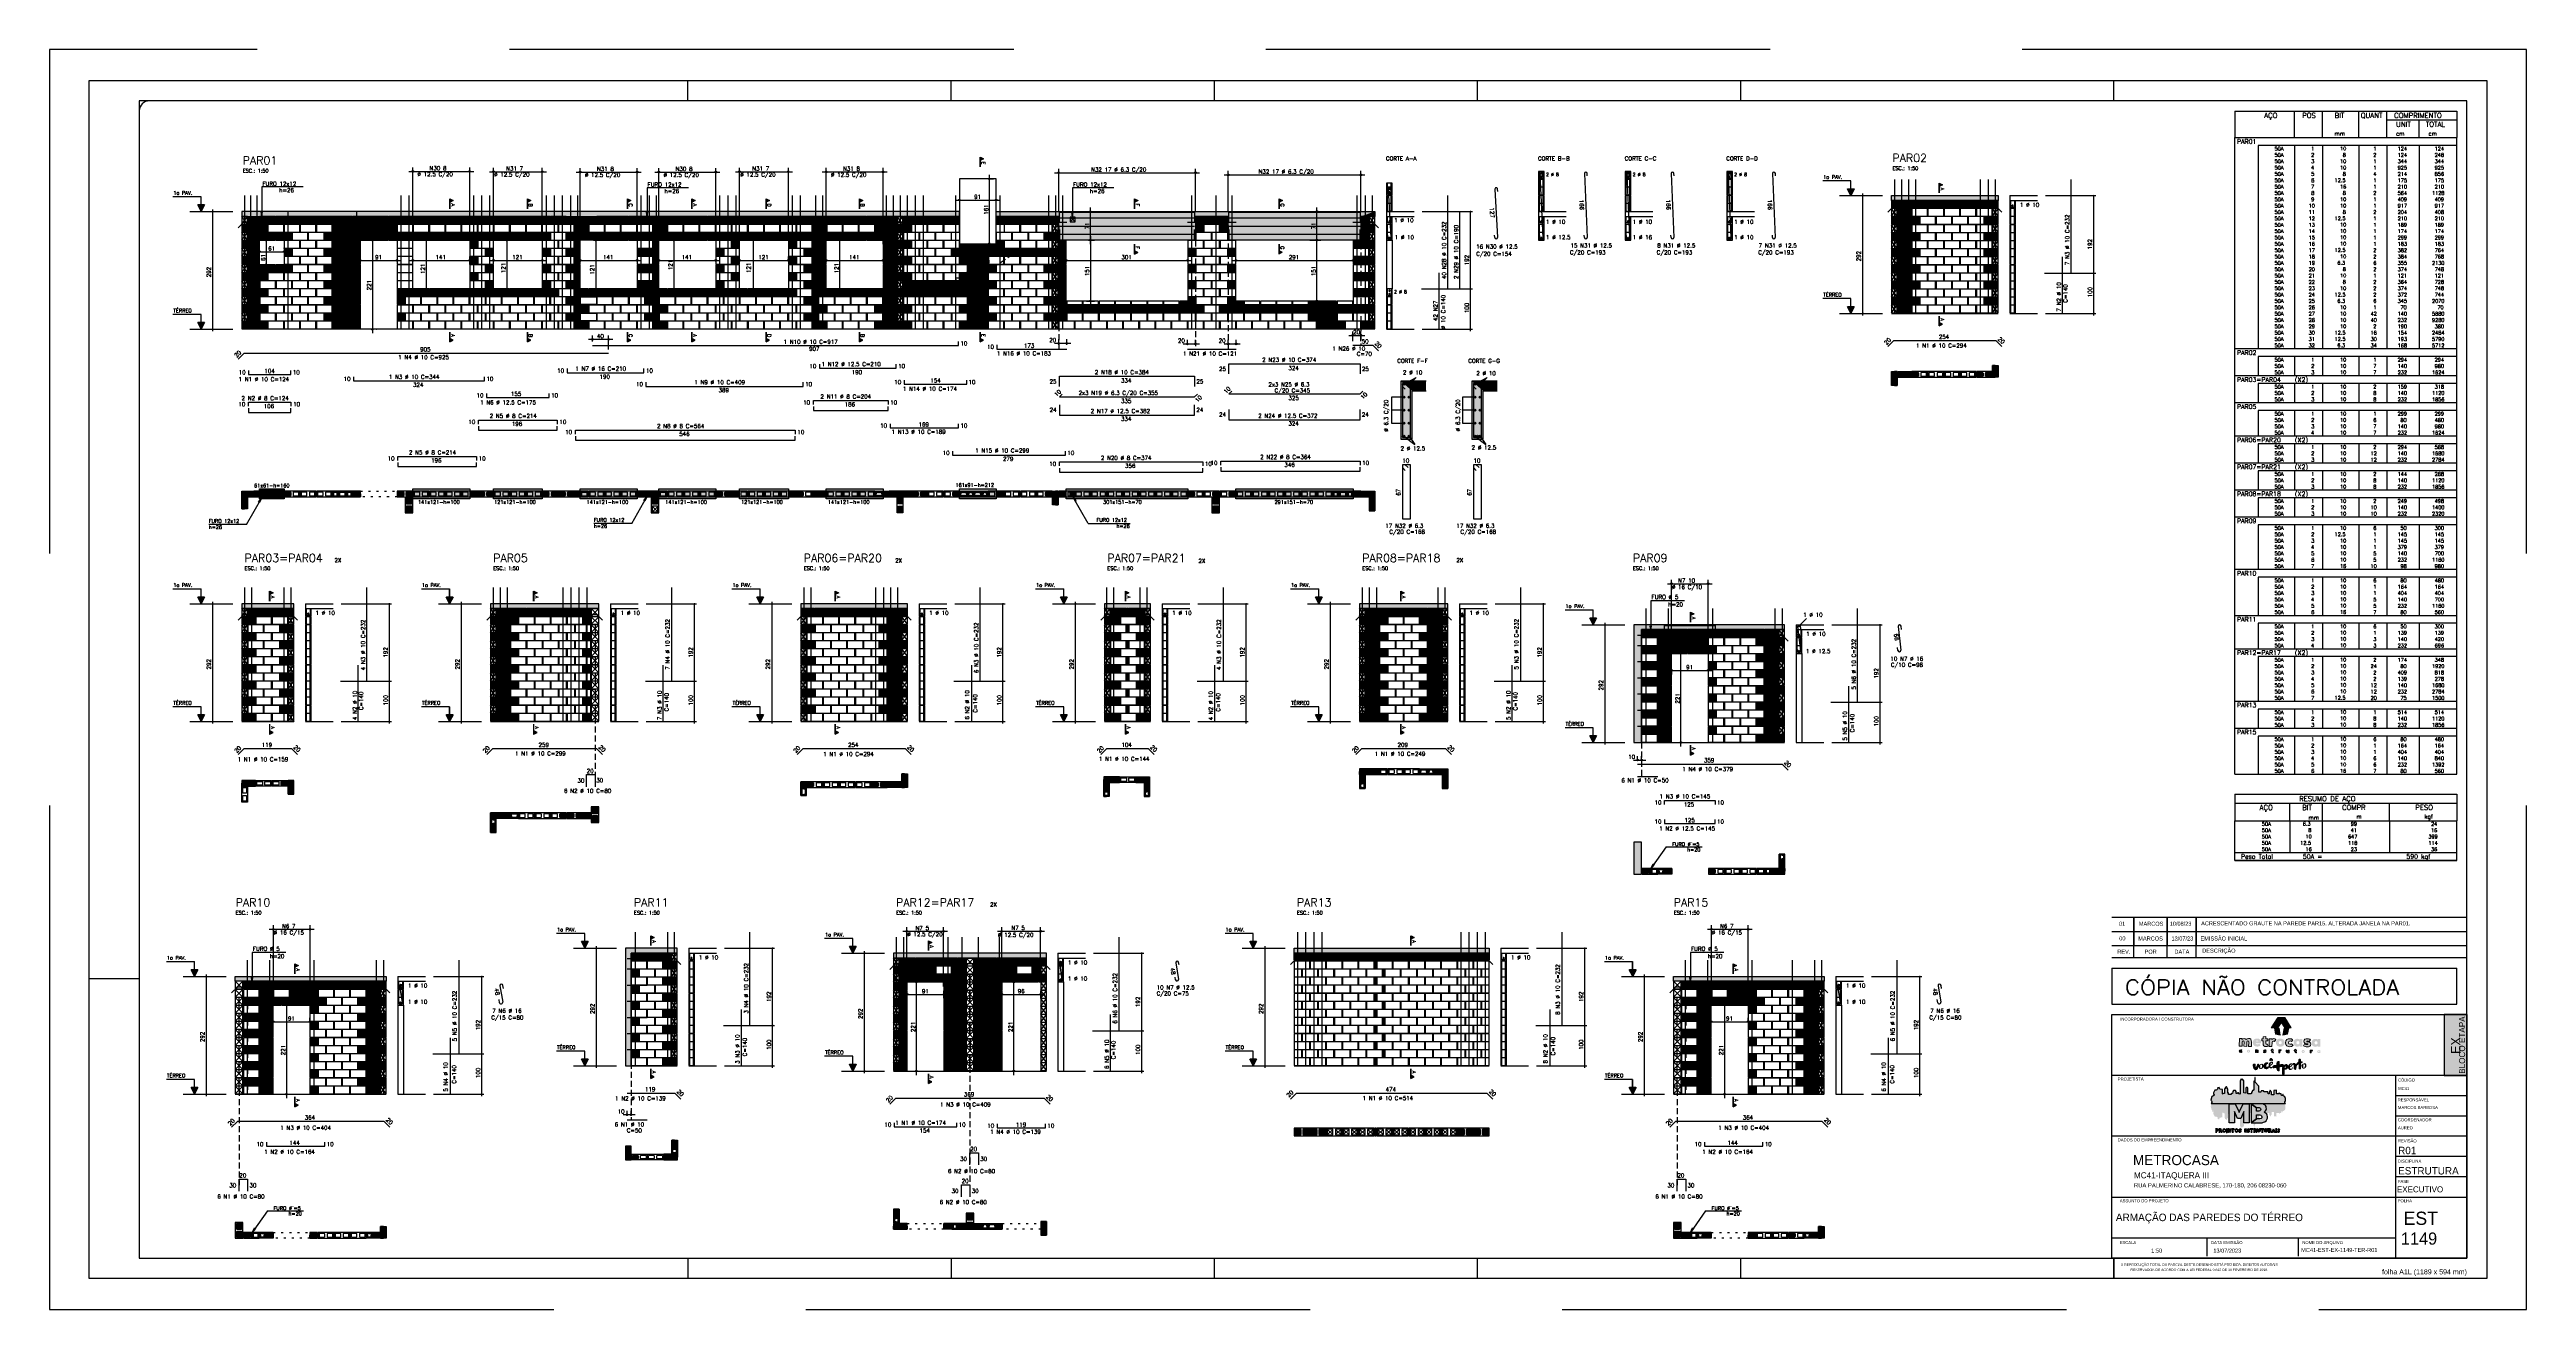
# Model space of a CAD drawing. Extents: x -2 to 121, y -2 to 61.
import ezdxf
from ezdxf.enums import TextEntityAlignment as Align

# ---------------------------------------------------------------- set-up
doc = ezdxf.new("R2010")
doc.units = 0
doc.header["$MEASUREMENT"] = 0
for name, pattern in [('CENTER', [2, 1.25, -0.25, 0.25, -0.25]), ('ESTILO_TQS_0001', [0.45, 0.3, -0.15]), ('ESTILO_TQS_0002', [0.4, 0.1, -0.3]), ('HIDDEN', [0.375, 0.25, -0.125])]:
    doc.linetypes.add(name, pattern=pattern)
doc.layers.get('0').update_dxf_attribs({"linetype": 'CONTINUOUS'})
doc.layers.get('Defpoints').update_dxf_attribs({"linetype": 'CONTINUOUS'})
for name, color, linetype in [('_ARQUIVO', 7, 'CONTINUOUS'), ('ARQ-MAR', 2, 'CONTINUOUS'), ('ARQ_CAR', 7, 'CONTINUOUS'), ('ARQ_CAR-TXT', 7, 'CONTINUOUS'), ('ARQ_FOLHA', 7, 'CONTINUOUS'), ('ARQ_TXT-2', 2, 'CONTINUOUS'), ('ARQ_TXT-4', 4, 'CONTINUOUS'), ('ARQ_VISTA 0', 251, 'CONTINUOUS'), ('H7', 1, 'CONTINUOUS'), ('Layer 1', 7, 'CONTINUOUS'), ('PENA_01', 1, 'CONTINUOUS'), ('PENA_02', 2, 'CONTINUOUS'), ('PENA_03', 3, 'CONTINUOUS'), ('PENA_04', 4, 'CONTINUOUS'), ('PENA_05', 5, 'CONTINUOUS'), ('PENA_06', 6, 'CONTINUOUS'), ('PENA_09', 254, 'CONTINUOUS'), ('PENA_10', 253, 'CONTINUOUS'), ('PENA_11', 252, 'CONTINUOUS'), ('PENA_19', 240, 'CONTINUOUS'), ('PENA_21', 100, 'CONTINUOUS'), ('PENA_23', 50, 'CONTINUOUS'), ('PENA_25', 210, 'CONTINUOUS'), ('PENA_27', 21, 'CONTINUOUS'), ('PENA_28', 135, 'CONTINUOUS'), ('PSG-NV1-HTC-251', 251, 'CONTINUOUS'), ('PSG-NV2-FLH-SELO', 1, 'CONTINUOUS'), ('ver', 20, 'CONTINUOUS')]:
    doc.layers.add(name, color=color, linetype=linetype)
doc.styles.add('01-MILLEU', font='GOTHIC.TTF')
doc.styles.add('CARIMBO', font='romans.shx', dxfattribs={"height": 30})
doc.styles.add('R300', font='SIMPLEX.SHX', dxfattribs={"width": 1.1, "height": 5.5})
doc.styles.get("Standard").update_dxf_attribs({"font": 'ROMANS.SHX'})
doc.styles.add('TQS_ARIAL', font='arial.ttf')

# ---------------------------------------------------------------- blocks, each defined once
blk = doc.blocks.new('*U4')
at = {"layer": 'ARQ_CAR-TXT', "true_color": 0x58ba48}
h = blk.add_hatch(color=85, dxfattribs=at)
h.dxf.hatch_style = 1
h.paths.add_polyline_path([(-11.3, 0), (0, 0), (0, 30), (-11.3, 30)])
at = {"layer": 'ARQ_CAR', "color": 5}
blk.add_lwpolyline([(-11.3, 0), (0, 0), (0, 30), (-11.3, 30)], close=True, dxfattribs=at)
at = {"layer": 'ARQ_CAR-TXT', "color": 4, "style": '01-MILLEU'}
blk.add_text('EX', height=4.61, rotation=90, dxfattribs=at).set_placement((-3.3, 10.6))
at = {"layer": 'ARQ_TXT-2', "style": '01-MILLEU'}
blk.add_text('EXECUTIVO', height=2.95, dxfattribs=at).set_placement((-34.5, -57.6))
blk = doc.blocks.new('METROCASA')
at = {"layer": 'Layer 1', "true_color": 0xed1c24}
h = blk.add_hatch(color=240, dxfattribs=at)
h.dxf.hatch_style = 2
h.paths.add_polyline_path([(-1.29, 0.86), (-1.02, -0.59), (0.13, -0.85), (-0.13, 0.85)])
h.paths.add_polyline_path([(2.84, 0.94), (1.22, 3.51), (-0.37, 3.52), (1.27, 0.94)])
h.paths.add_polyline_path([(-2.08, 0.96), (-0.44, 0.95), (0.36, 2.19), (-0.45, 3.48)])
h.paths.add_polyline_path([(0.77, -0.85), (1.92, -0.6), (2.21, 0.84), (1.05, 0.84)])
at = {"layer": 'Layer 1', "true_color": 0x404041}
h = blk.add_hatch(color=250, dxfattribs=at)
h.dxf.hatch_style = 2
edge = h.paths.add_edge_path()
edge.add_spline(control_points=[(-3.66, -4.74), (-3.71, -4.74), (-3.72, -4.72), (-3.72, -4.71), (-3.72, -4.68), (-3.69, -4.68), (-3.66, -4.68), (-3.6, -4.68), (-3.52, -4.7), (-3.48, -4.72), (-3.48, -4.72), (-3.38, -4.57), (-3.38, -4.57), (-3.44, -4.52), (-3.54, -4.48), (-3.65, -4.48), (-3.81, -4.48), (-3.97, -4.54), (-3.97, -4.71), (-3.97, -4.87), (-3.81, -4.92), (-3.68, -4.93), (-3.63, -4.93), (-3.61, -4.94), (-3.61, -4.97), (-3.61, -4.99), (-3.63, -5), (-3.68, -5), (-3.73, -5), (-3.81, -4.99), (-3.92, -4.92), (-3.92, -4.92), (-4, -5.11), (-4, -5.11), (-3.92, -5.16), (-3.79, -5.2), (-3.67, -5.2), (-3.51, -5.2), (-3.36, -5.14), (-3.35, -4.97), (-3.35, -4.79), (-3.52, -4.75), (-3.66, -4.74)], knot_values=[0, 0, 0, 0, 1, 1, 1, 2, 2, 2, 3, 3, 3, 4, 4, 4, 5, 5, 5, 6, 6, 6, 7, 7, 7, 8, 8, 8, 9, 9, 9, 10, 10, 10, 11, 11, 11, 12, 12, 12, 13, 13, 13, 14, 14, 14, 14], degree=3, periodic=0)
edge = h.paths.add_edge_path()
edge.add_spline(control_points=[(-5.55, -4.47), (-5.62, -4.47), (-5.7, -4.5), (-5.76, -4.56), (-5.76, -4.56), (-5.77, -4.49), (-5.77, -4.49), (-5.77, -4.49), (-6, -4.49), (-6, -4.49), (-6, -4.49), (-6, -5.17), (-6, -5.17), (-6, -5.17), (-5.75, -5.17), (-5.75, -5.17), (-5.75, -5.17), (-5.75, -4.81), (-5.75, -4.81), (-5.75, -4.72), (-5.69, -4.68), (-5.63, -4.68), (-5.58, -4.68), (-5.54, -4.71), (-5.54, -4.79), (-5.54, -4.79), (-5.54, -5.17), (-5.54, -5.17), (-5.54, -5.17), (-5.29, -5.17), (-5.29, -5.17), (-5.29, -5.17), (-5.28, -4.79), (-5.28, -4.79), (-5.28, -4.55), (-5.4, -4.48), (-5.55, -4.47)], knot_values=[0, 0, 0, 0, 1, 1, 1, 2, 2, 2, 3, 3, 3, 4, 4, 4, 5, 5, 5, 6, 6, 6, 7, 7, 7, 8, 8, 8, 9, 9, 9, 10, 10, 10, 11, 11, 11, 12, 12, 12, 12], degree=3, periodic=0)
edge = h.paths.add_edge_path()
edge.add_spline(control_points=[(-7.69, -4.46), (-7.89, -4.46), (-8.08, -4.57), (-8.08, -4.82), (-8.08, -5.06), (-7.89, -5.17), (-7.69, -5.17), (-7.5, -5.18), (-7.3, -5.07), (-7.3, -4.82), (-7.3, -4.57), (-7.49, -4.47), (-7.69, -4.46)], knot_values=[0, 0, 0, 0, 1, 1, 1, 2, 2, 2, 3, 3, 3, 4, 4, 4, 4], degree=3, periodic=0)
edge = h.paths.add_edge_path()
edge.add_spline(control_points=[(-7.69, -4.97), (-7.78, -4.97), (-7.83, -4.9), (-7.83, -4.82), (-7.83, -4.74), (-7.78, -4.67), (-7.69, -4.67), (-7.6, -4.67), (-7.55, -4.74), (-7.55, -4.82), (-7.55, -4.9), (-7.61, -4.97), (-7.69, -4.97)], knot_values=[0, 0, 0, 0, 1, 1, 1, 2, 2, 2, 3, 3, 3, 4, 4, 4, 4], degree=3, periodic=0)
edge = h.paths.add_edge_path()
edge.add_spline(control_points=[(-9.57, -4.95), (-9.67, -4.95), (-9.72, -4.88), (-9.72, -4.81), (-9.72, -4.73), (-9.67, -4.66), (-9.57, -4.66), (-9.53, -4.66), (-9.49, -4.67), (-9.46, -4.71), (-9.46, -4.71), (-9.32, -4.56), (-9.32, -4.56), (-9.39, -4.49), (-9.49, -4.45), (-9.59, -4.45), (-9.78, -4.45), (-9.97, -4.56), (-9.97, -4.81), (-9.97, -5.06), (-9.78, -5.16), (-9.59, -5.16), (-9.48, -5.16), (-9.39, -5.12), (-9.3, -5.05), (-9.3, -5.05), (-9.45, -4.9), (-9.45, -4.9), (-9.48, -4.93), (-9.53, -4.95), (-9.57, -4.95)], knot_values=[0, 0, 0, 0, 1, 1, 1, 2, 2, 2, 3, 3, 3, 4, 4, 4, 5, 5, 5, 6, 6, 6, 7, 7, 7, 8, 8, 8, 9, 9, 9, 10, 10, 10, 10], degree=3, periodic=0)
edge = h.paths.add_edge_path()
edge.add_spline(control_points=[(-1.68, -5), (-1.72, -5), (-1.74, -4.98), (-1.74, -4.93), (-1.74, -4.93), (-1.74, -4.71), (-1.74, -4.71), (-1.74, -4.71), (-1.59, -4.71), (-1.59, -4.71), (-1.59, -4.71), (-1.59, -4.52), (-1.59, -4.52), (-1.59, -4.52), (-1.74, -4.52), (-1.74, -4.52), (-1.74, -4.52), (-1.74, -4.32), (-1.74, -4.32), (-1.74, -4.32), (-1.99, -4.34), (-1.99, -4.34), (-1.99, -4.34), (-1.99, -4.51), (-1.99, -4.51), (-1.99, -4.51), (-2.1, -4.51), (-2.1, -4.51), (-2.1, -4.51), (-2.1, -4.71), (-2.1, -4.71), (-2.1, -4.71), (-1.99, -4.71), (-1.99, -4.71), (-1.99, -4.71), (-1.99, -4.93), (-1.99, -4.93), (-2, -5.14), (-1.88, -5.21), (-1.74, -5.21), (-1.67, -5.21), (-1.61, -5.19), (-1.55, -5.16), (-1.55, -5.16), (-1.6, -4.97), (-1.6, -4.97), (-1.62, -4.99), (-1.65, -5), (-1.68, -5)], knot_values=[0, 0, 0, 0, 1, 1, 1, 2, 2, 2, 3, 3, 3, 4, 4, 4, 5, 5, 5, 6, 6, 6, 7, 7, 7, 8, 8, 8, 9, 9, 9, 10, 10, 10, 11, 11, 11, 12, 12, 12, 13, 13, 13, 14, 14, 14, 15, 15, 15, 16, 16, 16, 16], degree=3, periodic=0)
edge = h.paths.add_edge_path()
edge.add_spline(control_points=[(9.78, -4.57), (9.78, -4.57), (9.77, -4.65), (9.77, -4.65), (9.73, -4.59), (9.66, -4.56), (9.57, -4.56), (9.37, -4.56), (9.24, -4.71), (9.24, -4.91), (9.24, -5.11), (9.35, -5.25), (9.55, -5.26), (9.62, -5.27), (9.71, -5.24), (9.77, -5.18), (9.77, -5.18), (9.78, -5.25), (9.78, -5.25), (9.78, -5.25), (10.01, -5.25), (10.01, -5.25), (10.01, -5.25), (10.02, -4.57), (10.02, -4.57), (10.02, -4.57), (9.78, -4.57), (9.78, -4.57)], knot_values=[0, 0, 0, 0, 1, 1, 1, 2, 2, 2, 3, 3, 3, 4, 4, 4, 5, 5, 5, 6, 6, 6, 7, 7, 7, 8, 8, 8, 9, 9, 9, 9], degree=3, periodic=0)
edge = h.paths.add_edge_path()
edge.add_spline(control_points=[(9.62, -5.06), (9.55, -5.06), (9.49, -5), (9.49, -4.91), (9.49, -4.82), (9.55, -4.76), (9.62, -4.76), (9.71, -4.76), (9.76, -4.82), (9.76, -4.91), (9.76, -4.99), (9.71, -5.06), (9.62, -5.06)], knot_values=[0, 0, 0, 0, 1, 1, 1, 2, 2, 2, 3, 3, 3, 4, 4, 4, 4], degree=3, periodic=0)
edge = h.paths.add_edge_path()
edge.add_spline(control_points=[(7.69, -4.64), (7.69, -4.64), (7.68, -4.56), (7.68, -4.56), (7.68, -4.56), (7.45, -4.56), (7.45, -4.56), (7.45, -4.56), (7.45, -5.24), (7.45, -5.24), (7.45, -5.24), (7.7, -5.24), (7.7, -5.24), (7.7, -5.24), (7.7, -4.89), (7.7, -4.89), (7.7, -4.8), (7.76, -4.76), (7.82, -4.76), (7.86, -4.76), (7.89, -4.77), (7.93, -4.8), (7.93, -4.8), (8.04, -4.62), (8.04, -4.62), (7.99, -4.57), (7.93, -4.55), (7.86, -4.55), (7.79, -4.55), (7.73, -4.57), (7.69, -4.64)], knot_values=[0, 0, 0, 0, 1, 1, 1, 2, 2, 2, 3, 3, 3, 4, 4, 4, 5, 5, 5, 6, 6, 6, 7, 7, 7, 8, 8, 8, 9, 9, 9, 10, 10, 10, 10], degree=3, periodic=0)
edge = h.paths.add_edge_path()
edge.add_spline(control_points=[(5.76, -4.54), (5.56, -4.54), (5.37, -4.64), (5.37, -4.89), (5.37, -5.14), (5.56, -5.24), (5.75, -5.25), (5.95, -5.25), (6.14, -5.14), (6.14, -4.89), (6.15, -4.65), (5.96, -4.54), (5.76, -4.54)], knot_values=[0, 0, 0, 0, 1, 1, 1, 2, 2, 2, 3, 3, 3, 4, 4, 4, 4], degree=3, periodic=0)
edge = h.paths.add_edge_path()
edge.add_spline(control_points=[(5.76, -5.04), (5.67, -5.04), (5.62, -4.97), (5.62, -4.89), (5.62, -4.81), (5.67, -4.74), (5.76, -4.74), (5.85, -4.74), (5.9, -4.81), (5.9, -4.89), (5.9, -4.97), (5.84, -5.04), (5.76, -5.04)], knot_values=[0, 0, 0, 0, 1, 1, 1, 2, 2, 2, 3, 3, 3, 4, 4, 4, 4], degree=3, periodic=0)
edge = h.paths.add_edge_path()
edge.add_spline(control_points=[(4, -5.03), (3.96, -5.03), (3.94, -5.01), (3.93, -4.96), (3.93, -4.96), (3.94, -4.74), (3.94, -4.74), (3.94, -4.74), (4.09, -4.74), (4.09, -4.74), (4.09, -4.74), (4.09, -4.55), (4.09, -4.55), (4.09, -4.55), (3.94, -4.55), (3.94, -4.55), (3.94, -4.55), (3.94, -4.35), (3.94, -4.35), (3.94, -4.35), (3.69, -4.38), (3.69, -4.38), (3.69, -4.38), (3.69, -4.54), (3.69, -4.54), (3.69, -4.54), (3.58, -4.54), (3.58, -4.54), (3.58, -4.54), (3.58, -4.74), (3.58, -4.74), (3.58, -4.74), (3.69, -4.74), (3.69, -4.74), (3.69, -4.74), (3.68, -4.96), (3.68, -4.96), (3.68, -5.17), (3.8, -5.24), (3.93, -5.24), (4, -5.24), (4.07, -5.22), (4.13, -5.19), (4.13, -5.19), (4.08, -5), (4.08, -5), (4.05, -5.02), (4.03, -5.03), (4, -5.03)], knot_values=[0, 0, 0, 0, 1, 1, 1, 2, 2, 2, 3, 3, 3, 4, 4, 4, 5, 5, 5, 6, 6, 6, 7, 7, 7, 8, 8, 8, 9, 9, 9, 10, 10, 10, 11, 11, 11, 12, 12, 12, 13, 13, 13, 14, 14, 14, 15, 15, 15, 16, 16, 16, 16], degree=3, periodic=0)
edge = h.paths.add_edge_path()
edge.add_spline(control_points=[(2.03, -4.89), (2.03, -4.98), (1.97, -5.02), (1.91, -5.02), (1.87, -5.02), (1.82, -4.99), (1.82, -4.9), (1.82, -4.9), (1.82, -4.53), (1.82, -4.53), (1.82, -4.53), (1.57, -4.53), (1.57, -4.53), (1.57, -4.53), (1.57, -4.9), (1.57, -4.9), (1.57, -5.15), (1.69, -5.22), (1.83, -5.22), (1.9, -5.23), (1.99, -5.2), (2.05, -5.14), (2.05, -5.14), (2.06, -5.21), (2.06, -5.21), (2.06, -5.21), (2.28, -5.21), (2.28, -5.21), (2.28, -5.21), (2.28, -4.53), (2.28, -4.53), (2.28, -4.53), (2.03, -4.53), (2.03, -4.53), (2.03, -4.53), (2.03, -4.89), (2.03, -4.89)], knot_values=[0, 0, 0, 0, 1, 1, 1, 2, 2, 2, 3, 3, 3, 4, 4, 4, 5, 5, 5, 6, 6, 6, 7, 7, 7, 8, 8, 8, 9, 9, 9, 10, 10, 10, 11, 11, 11, 12, 12, 12, 12], degree=3, periodic=0)
edge = h.paths.add_edge_path()
edge.add_spline(control_points=[(-0.02, -4.59), (-0.02, -4.59), (-0.04, -4.52), (-0.04, -4.52), (-0.04, -4.52), (-0.26, -4.52), (-0.26, -4.52), (-0.26, -4.52), (-0.27, -5.2), (-0.27, -5.2), (-0.27, -5.2), (-0.02, -5.2), (-0.02, -5.2), (-0.02, -5.2), (-0.01, -4.85), (-0.01, -4.85), (-0.01, -4.76), (0.04, -4.72), (0.1, -4.72), (0.15, -4.72), (0.18, -4.73), (0.22, -4.76), (0.22, -4.76), (0.32, -4.58), (0.32, -4.58), (0.28, -4.53), (0.21, -4.51), (0.14, -4.5), (0.08, -4.5), (0.01, -4.53), (-0.02, -4.59)], knot_values=[0, 0, 0, 0, 1, 1, 1, 2, 2, 2, 3, 3, 3, 4, 4, 4, 5, 5, 5, 6, 6, 6, 7, 7, 7, 8, 8, 8, 9, 9, 9, 10, 10, 10, 10], degree=3, periodic=0)
at = {"layer": 'Layer 1', "true_color": 0xed1c24}
h = blk.add_hatch(color=240, dxfattribs=at)
h.dxf.hatch_style = 2
edge = h.paths.add_edge_path()
edge.add_spline(control_points=[(-1.94, -1.96), (-1.94, -1.96), (-1.98, -1.76), (-1.98, -1.76), (-1.98, -1.76), (-2.62, -1.75), (-2.62, -1.75), (-2.62, -1.75), (-2.63, -3.66), (-2.63, -3.66), (-2.63, -3.66), (-1.92, -3.66), (-1.92, -3.66), (-1.92, -3.66), (-1.91, -2.67), (-1.91, -2.67), (-1.91, -2.42), (-1.76, -2.31), (-1.58, -2.31), (-1.46, -2.31), (-1.38, -2.34), (-1.26, -2.43), (-1.26, -2.43), (-0.98, -1.92), (-0.98, -1.92), (-1.1, -1.79), (-1.28, -1.71), (-1.48, -1.71), (-1.66, -1.71), (-1.84, -1.79), (-1.94, -1.96)], knot_values=[0, 0, 0, 0, 1, 1, 1, 2, 2, 2, 3, 3, 3, 4, 4, 4, 5, 5, 5, 6, 6, 6, 7, 7, 7, 8, 8, 8, 9, 9, 9, 10, 10, 10, 10], degree=3, periodic=0)
edge = h.paths.add_edge_path()
edge.add_spline(control_points=[(-5.6, -1.69), (-6.11, -1.69), (-6.66, -1.99), (-6.66, -2.69), (-6.67, -3.38), (-6.16, -3.68), (-5.56, -3.68), (-5.23, -3.68), (-4.92, -3.58), (-4.69, -3.37), (-4.69, -3.37), (-5.04, -2.98), (-5.04, -2.98), (-5.16, -3.07), (-5.32, -3.13), (-5.53, -3.13), (-5.68, -3.13), (-5.9, -3.06), (-5.95, -2.89), (-5.95, -2.89), (-4.62, -2.89), (-4.62, -2.89), (-4.45, -2.14), (-4.92, -1.69), (-5.6, -1.69)], knot_values=[0, 0, 0, 0, 1, 1, 1, 2, 2, 2, 3, 3, 3, 4, 4, 4, 5, 5, 5, 6, 6, 6, 7, 7, 7, 8, 8, 8, 8], degree=3, periodic=0)
edge = h.paths.add_edge_path()
edge.add_spline(control_points=[(-5.94, -2.43), (-5.89, -2.12), (-5.27, -2.13), (-5.25, -2.43), (-5.25, -2.43), (-5.94, -2.43), (-5.94, -2.43)], knot_values=[0, 0, 0, 0, 1, 1, 1, 2, 2, 2, 2], degree=3, periodic=0)
edge = h.paths.add_edge_path()
edge.add_spline(control_points=[(4.86, -2), (4.76, -1.84), (4.58, -1.75), (4.31, -1.75), (3.75, -1.74), (3.38, -2.17), (3.38, -2.74), (3.37, -3.29), (3.68, -3.69), (4.24, -3.73), (4.45, -3.74), (4.71, -3.67), (4.87, -3.49), (4.87, -3.49), (4.9, -3.7), (4.9, -3.7), (4.9, -3.7), (5.56, -3.7), (5.56, -3.7), (5.56, -3.7), (5.57, -1.8), (5.57, -1.8), (5.57, -1.8), (4.9, -1.79), (4.9, -1.79), (4.9, -1.79), (4.86, -2), (4.86, -2)], knot_values=[0, 0, 0, 0, 1, 1, 1, 2, 2, 2, 3, 3, 3, 4, 4, 4, 5, 5, 5, 6, 6, 6, 7, 7, 7, 8, 8, 8, 9, 9, 9, 9], degree=3, periodic=0)
edge = h.paths.add_edge_path()
edge.add_spline(control_points=[(4.46, -3.16), (4.25, -3.16), (4.08, -3.01), (4.08, -2.74), (4.08, -2.47), (4.25, -2.32), (4.47, -2.32), (4.72, -2.32), (4.86, -2.49), (4.86, -2.74), (4.86, -2.97), (4.7, -3.16), (4.46, -3.16)], knot_values=[0, 0, 0, 0, 1, 1, 1, 2, 2, 2, 3, 3, 3, 4, 4, 4, 4], degree=3, periodic=0)
edge = h.paths.add_edge_path()
edge.add_spline(control_points=[(-7.68, -1.68), (-7.94, -1.68), (-8.15, -1.76), (-8.31, -1.95), (-8.4, -1.77), (-8.59, -1.69), (-8.78, -1.68), (-8.98, -1.68), (-9.19, -1.76), (-9.31, -1.92), (-9.31, -1.92), (-9.36, -1.72), (-9.36, -1.72), (-9.36, -1.72), (-9.95, -1.71), (-9.95, -1.71), (-9.95, -1.71), (-9.96, -3.62), (-9.96, -3.62), (-9.96, -3.62), (-9.26, -3.62), (-9.26, -3.62), (-9.26, -3.62), (-9.25, -2.58), (-9.25, -2.58), (-9.25, -2.37), (-9.12, -2.27), (-9, -2.27), (-8.87, -2.27), (-8.8, -2.35), (-8.8, -2.57), (-8.8, -2.57), (-8.81, -3.62), (-8.81, -3.62), (-8.81, -3.62), (-8.11, -3.63), (-8.11, -3.63), (-8.11, -3.63), (-8.1, -2.58), (-8.1, -2.58), (-8.1, -2.37), (-7.98, -2.29), (-7.86, -2.29), (-7.75, -2.29), (-7.66, -2.37), (-7.66, -2.57), (-7.66, -2.57), (-7.67, -3.63), (-7.67, -3.63), (-7.67, -3.63), (-6.96, -3.63), (-6.96, -3.63), (-6.96, -3.63), (-6.95, -2.57), (-6.95, -2.57), (-6.95, -1.94), (-7.26, -1.68), (-7.68, -1.68)], knot_values=[0, 0, 0, 0, 1, 1, 1, 2, 2, 2, 3, 3, 3, 4, 4, 4, 5, 5, 5, 6, 6, 6, 7, 7, 7, 8, 8, 8, 9, 9, 9, 10, 10, 10, 11, 11, 11, 12, 12, 12, 13, 13, 13, 14, 14, 14, 15, 15, 15, 16, 16, 16, 17, 17, 17, 18, 18, 18, 19, 19, 19, 19], degree=3, periodic=0)
edge = h.paths.add_edge_path()
edge.add_spline(control_points=[(-3.23, -3.11), (-3.34, -3.11), (-3.41, -3.06), (-3.42, -2.93), (-3.42, -2.93), (-3.41, -2.3), (-3.41, -2.3), (-3.41, -2.3), (-2.98, -2.3), (-2.98, -2.3), (-2.98, -2.3), (-2.98, -1.76), (-2.98, -1.76), (-2.98, -1.76), (-3.41, -1.76), (-3.41, -1.76), (-3.41, -1.76), (-3.4, -1.21), (-3.4, -1.21), (-3.4, -1.21), (-4.11, -1.28), (-4.11, -1.28), (-4.11, -1.28), (-4.11, -1.76), (-4.11, -1.76), (-4.11, -1.76), (-4.42, -1.75), (-4.42, -1.75), (-4.42, -1.75), (-4.42, -2.3), (-4.42, -2.3), (-4.42, -2.3), (-4.11, -2.3), (-4.11, -2.3), (-4.11, -2.3), (-4.12, -2.92), (-4.12, -2.92), (-4.13, -3.52), (-3.79, -3.69), (-3.42, -3.7), (-3.22, -3.7), (-3.03, -3.66), (-2.87, -3.57), (-2.87, -3.57), (-3.02, -3.05), (-3.02, -3.05), (-3.08, -3.09), (-3.16, -3.11), (-3.23, -3.11)], knot_values=[0, 0, 0, 0, 1, 1, 1, 2, 2, 2, 3, 3, 3, 4, 4, 4, 5, 5, 5, 6, 6, 6, 7, 7, 7, 8, 8, 8, 9, 9, 9, 10, 10, 10, 11, 11, 11, 12, 12, 12, 13, 13, 13, 14, 14, 14, 15, 15, 15, 16, 16, 16, 16], degree=3, periodic=0)
edge = h.paths.add_edge_path()
edge.add_spline(control_points=[(2.53, -3.13), (2.26, -3.13), (2.12, -2.94), (2.12, -2.74), (2.12, -2.5), (2.27, -2.3), (2.54, -2.3), (2.66, -2.3), (2.77, -2.35), (2.86, -2.44), (2.86, -2.44), (3.24, -2.04), (3.24, -2.04), (3.04, -1.84), (2.77, -1.74), (2.5, -1.74), (1.96, -1.73), (1.43, -2.04), (1.42, -2.73), (1.42, -3.44), (1.94, -3.72), (2.5, -3.72), (2.78, -3.72), (3.06, -3.6), (3.28, -3.4), (3.28, -3.4), (2.88, -2.98), (2.88, -2.98), (2.79, -3.08), (2.66, -3.13), (2.53, -3.13)], knot_values=[0, 0, 0, 0, 1, 1, 1, 2, 2, 2, 3, 3, 3, 4, 4, 4, 5, 5, 5, 6, 6, 6, 7, 7, 7, 8, 8, 8, 9, 9, 9, 10, 10, 10, 10], degree=3, periodic=0)
edge = h.paths.add_edge_path()
edge.add_spline(control_points=[(9.37, -1.82), (9.37, -1.82), (9.33, -2.02), (9.33, -2.02), (9.23, -1.87), (9.04, -1.77), (8.77, -1.77), (8.22, -1.77), (7.85, -2.2), (7.84, -2.76), (7.84, -3.31), (8.15, -3.71), (8.71, -3.75), (8.92, -3.76), (9.17, -3.7), (9.34, -3.51), (9.34, -3.51), (9.37, -3.72), (9.37, -3.72), (9.37, -3.72), (10.02, -3.72), (10.02, -3.72), (10.02, -3.72), (10.03, -1.82), (10.03, -1.82), (10.03, -1.82), (9.37, -1.82), (9.37, -1.82)], knot_values=[0, 0, 0, 0, 1, 1, 1, 2, 2, 2, 3, 3, 3, 4, 4, 4, 5, 5, 5, 6, 6, 6, 7, 7, 7, 8, 8, 8, 9, 9, 9, 9], degree=3, periodic=0)
edge = h.paths.add_edge_path()
edge.add_spline(control_points=[(8.93, -3.18), (8.71, -3.18), (8.55, -3.03), (8.55, -2.76), (8.55, -2.5), (8.72, -2.34), (8.93, -2.35), (9.18, -2.35), (9.32, -2.51), (9.32, -2.77), (9.32, -2.99), (9.17, -3.18), (8.93, -3.18)], knot_values=[0, 0, 0, 0, 1, 1, 1, 2, 2, 2, 3, 3, 3, 4, 4, 4, 4], degree=3, periodic=0)
edge = h.paths.add_edge_path()
edge.add_spline(control_points=[(6.78, -2.48), (6.66, -2.48), (6.63, -2.42), (6.63, -2.39), (6.63, -2.32), (6.7, -2.29), (6.8, -2.3), (6.96, -2.29), (7.18, -2.35), (7.28, -2.41), (7.28, -2.41), (7.58, -1.99), (7.58, -1.99), (7.4, -1.85), (7.12, -1.76), (6.81, -1.76), (6.36, -1.75), (5.93, -1.92), (5.93, -2.38), (5.92, -2.84), (6.37, -2.99), (6.74, -3), (6.88, -3.02), (6.94, -3.05), (6.94, -3.11), (6.94, -3.17), (6.87, -3.2), (6.75, -3.2), (6.59, -3.19), (6.36, -3.18), (6.07, -2.98), (6.07, -2.98), (5.84, -3.5), (5.84, -3.5), (6.05, -3.66), (6.43, -3.75), (6.76, -3.76), (7.22, -3.76), (7.65, -3.58), (7.65, -3.11), (7.65, -2.61), (7.17, -2.49), (6.78, -2.48)], knot_values=[0, 0, 0, 0, 1, 1, 1, 2, 2, 2, 3, 3, 3, 4, 4, 4, 5, 5, 5, 6, 6, 6, 7, 7, 7, 8, 8, 8, 9, 9, 9, 10, 10, 10, 11, 11, 11, 12, 12, 12, 13, 13, 13, 14, 14, 14, 14], degree=3, periodic=0)
edge = h.paths.add_edge_path()
edge.add_spline(control_points=[(0.13, -1.72), (-0.42, -1.72), (-0.95, -2.01), (-0.96, -2.72), (-0.96, -3.41), (-0.42, -3.71), (0.12, -3.72), (0.66, -3.72), (1.21, -3.42), (1.22, -2.73), (1.22, -2.03), (0.7, -1.73), (0.13, -1.72)], knot_values=[0, 0, 0, 0, 1, 1, 1, 2, 2, 2, 3, 3, 3, 4, 4, 4, 4], degree=3, periodic=0)
edge = h.paths.add_edge_path()
edge.add_spline(control_points=[(0.13, -3.13), (-0.12, -3.13), (-0.27, -2.94), (-0.26, -2.72), (-0.26, -2.5), (-0.12, -2.3), (0.13, -2.31), (0.38, -2.31), (0.52, -2.5), (0.52, -2.72), (0.52, -2.96), (0.37, -3.14), (0.13, -3.13)], knot_values=[0, 0, 0, 0, 1, 1, 1, 2, 2, 2, 3, 3, 3, 4, 4, 4, 4], degree=3, periodic=0)
at = {"layer": 'Layer 1', "true_color": 0x404041}
h = blk.add_hatch(color=250, dxfattribs=at)
h.dxf.hatch_style = 2
edge = h.paths.add_edge_path()
edge.add_spline(control_points=[(-2.43, -7.17), (-2.4, -7.16), (-2.38, -7.15), (-2.36, -7.14), (-2.33, -7.13), (-2.31, -7.11), (-2.3, -7.09), (-2.28, -7.07), (-2.26, -7.04), (-2.24, -7.01), (-2.22, -6.98), (-2.2, -6.95), (-2.17, -6.92), (-2.15, -6.93), (-2.11, -6.95), (-2.08, -6.98), (-2.05, -7.01), (-2.01, -7.04), (-1.98, -7.06), (-1.94, -7.09), (-1.9, -7.11), (-1.87, -7.13), (-1.84, -7.14), (-1.81, -7.14), (-1.78, -7.12), (-1.75, -7.1), (-1.75, -7.07), (-1.76, -7.02), (-1.78, -6.98), (-1.8, -6.94), (-1.84, -6.89), (-1.87, -6.84), (-1.91, -6.8), (-1.96, -6.76), (-2, -6.72), (-2.04, -6.69), (-2.07, -6.68), (-2.11, -6.66), (-2.15, -6.65), (-2.18, -6.64), (-2.21, -6.64), (-2.24, -6.64), (-2.26, -6.65), (-2.29, -6.66), (-2.31, -6.68), (-2.33, -6.71), (-2.35, -6.73), (-2.36, -6.77), (-2.38, -6.82), (-2.4, -6.84), (-2.41, -6.87), (-2.43, -6.91), (-2.44, -6.95), (-2.46, -6.99), (-2.47, -7.03), (-2.48, -7.07), (-2.48, -7.11), (-2.48, -7.14), (-2.47, -7.16), (-2.46, -7.18), (-2.43, -7.17)], knot_values=[0, 0, 0, 0, 1, 1, 1, 2, 2, 2, 3, 3, 3, 4, 4, 4, 5, 5, 5, 6, 6, 6, 7, 7, 7, 8, 8, 8, 9, 9, 9, 10, 10, 10, 11, 11, 11, 12, 12, 12, 13, 13, 13, 14, 14, 14, 15, 15, 15, 16, 16, 16, 17, 17, 17, 18, 18, 18, 19, 19, 19, 20, 20, 20, 20], degree=3, periodic=0)
edge = h.paths.add_edge_path()
edge.add_spline(control_points=[(-5.26, -8.04), (-5.28, -8.03), (-5.33, -8.05), (-5.4, -8.1), (-5.49, -8.17), (-5.55, -8.25), (-5.6, -8.35), (-5.65, -8.45), (-5.69, -8.55), (-5.71, -8.65), (-5.74, -8.76), (-5.76, -8.85), (-5.77, -8.93), (-5.78, -9.02), (-5.8, -9.07), (-5.81, -9.1), (-5.83, -9.13), (-5.85, -9.12), (-5.88, -9.08), (-5.91, -9.04), (-5.94, -8.98), (-5.97, -8.89), (-6, -8.8), (-6.02, -8.7), (-6.04, -8.57), (-6.05, -8.44), (-6.05, -8.3), (-6.03, -8.14), (-6.03, -8.11), (-6.04, -8.08), (-6.06, -8.06), (-6.09, -8.03), (-6.12, -8.01), (-6.16, -8), (-6.2, -7.98), (-6.25, -7.98), (-6.3, -7.98), (-6.35, -7.99), (-6.4, -8), (-6.45, -8.03), (-6.48, -8.05), (-6.5, -8.08), (-6.52, -8.13), (-6.53, -8.18), (-6.53, -8.24), (-6.53, -8.31), (-6.53, -8.38), (-6.52, -8.45), (-6.5, -8.52), (-6.49, -8.6), (-6.47, -8.67), (-6.45, -8.74), (-6.43, -8.81), (-6.41, -8.87), (-6.39, -8.93), (-6.36, -8.98), (-6.34, -9.03), (-6.32, -9.05), (-6.29, -9.1), (-6.26, -9.14), (-6.23, -9.18), (-6.19, -9.23), (-6.16, -9.27), (-6.11, -9.3), (-6.07, -9.34), (-6.02, -9.36), (-5.96, -9.37), (-5.9, -9.38), (-5.83, -9.38), (-5.75, -9.35), (-5.71, -9.34), (-5.67, -9.31), (-5.63, -9.25), (-5.58, -9.19), (-5.54, -9.12), (-5.51, -9.05), (-5.47, -8.98), (-5.44, -8.9), (-5.41, -8.82), (-5.38, -8.74), (-5.36, -8.67), (-5.34, -8.61), (-5.32, -8.53), (-5.29, -8.44), (-5.27, -8.36), (-5.25, -8.27), (-5.23, -8.2), (-5.23, -8.15), (-5.22, -8.09), (-5.23, -8.06), (-5.26, -8.04)], knot_values=[0, 0, 0, 0, 1, 1, 1, 2, 2, 2, 3, 3, 3, 4, 4, 4, 5, 5, 5, 6, 6, 6, 7, 7, 7, 8, 8, 8, 9, 9, 9, 10, 10, 10, 11, 11, 11, 12, 12, 12, 13, 13, 13, 14, 14, 14, 15, 15, 15, 16, 16, 16, 17, 17, 17, 18, 18, 18, 19, 19, 19, 20, 20, 20, 21, 21, 21, 22, 22, 22, 23, 23, 23, 24, 24, 24, 25, 25, 25, 26, 26, 26, 27, 27, 27, 28, 28, 28, 29, 29, 29, 30, 30, 30, 30], degree=3, periodic=0)
edge = h.paths.add_edge_path()
edge.add_spline(control_points=[(-1.57, -8.39), (-1.57, -8.35), (-1.58, -8.33), (-1.6, -8.33), (-1.62, -8.34), (-1.64, -8.36), (-1.66, -8.39), (-1.68, -8.43), (-1.71, -8.47), (-1.75, -8.52), (-1.78, -8.56), (-1.82, -8.61), (-1.87, -8.65), (-1.92, -8.7), (-1.99, -8.73), (-2.07, -8.75), (-2.11, -8.76), (-2.14, -8.76), (-2.17, -8.75), (-2.19, -8.74), (-2.22, -8.73), (-2.24, -8.72), (-2.26, -8.7), (-2.27, -8.68), (-2.28, -8.66), (-2.3, -8.64), (-2.31, -8.61), (-2.31, -8.59), (-2.33, -8.53), (-2.34, -8.45), (-2.33, -8.37), (-2.27, -8.37), (-2.2, -8.36), (-2.14, -8.33), (-2.08, -8.31), (-2.02, -8.28), (-1.96, -8.23), (-1.89, -8.19), (-1.83, -8.12), (-1.77, -8.03), (-1.71, -7.95), (-1.68, -7.87), (-1.66, -7.8), (-1.65, -7.72), (-1.65, -7.65), (-1.67, -7.59), (-1.69, -7.53), (-1.72, -7.48), (-1.77, -7.45), (-1.81, -7.41), (-1.87, -7.39), (-1.93, -7.39), (-2, -7.4), (-2.06, -7.41), (-2.13, -7.43), (-2.2, -7.44), (-2.26, -7.47), (-2.32, -7.5), (-2.38, -7.53), (-2.44, -7.57), (-2.49, -7.62), (-2.54, -7.67), (-2.58, -7.72), (-2.62, -7.78), (-2.66, -7.87), (-2.7, -7.94), (-2.72, -8.02), (-2.74, -8.1), (-2.75, -8.16), (-2.76, -8.22), (-2.77, -8.29), (-2.77, -8.36), (-2.76, -8.42), (-2.75, -8.52), (-2.72, -8.62), (-2.68, -8.71), (-2.65, -8.78), (-2.6, -8.86), (-2.54, -8.92), (-2.47, -8.99), (-2.39, -9.03), (-2.28, -9.05), (-2.17, -9.07), (-2.07, -9.07), (-1.98, -9.04), (-1.9, -9.01), (-1.83, -8.97), (-1.78, -8.91), (-1.72, -8.86), (-1.68, -8.8), (-1.64, -8.73), (-1.61, -8.66), (-1.59, -8.6), (-1.58, -8.54), (-1.57, -8.48), (-1.56, -8.43), (-1.57, -8.39)], knot_values=[0, 0, 0, 0, 1, 1, 1, 2, 2, 2, 3, 3, 3, 4, 4, 4, 5, 5, 5, 6, 6, 6, 7, 7, 7, 8, 8, 8, 9, 9, 9, 10, 10, 10, 11, 11, 11, 12, 12, 12, 13, 13, 13, 14, 14, 14, 15, 15, 15, 16, 16, 16, 17, 17, 17, 18, 18, 18, 19, 19, 19, 20, 20, 20, 21, 21, 21, 22, 22, 22, 23, 23, 23, 24, 24, 24, 25, 25, 25, 26, 26, 26, 27, 27, 27, 28, 28, 28, 29, 29, 29, 30, 30, 30, 31, 31, 31, 32, 32, 32, 32], degree=3, periodic=0)
edge = h.paths.add_edge_path()
edge.add_spline(control_points=[(-2.31, -8.07), (-2.31, -8.04), (-2.3, -8.01), (-2.29, -7.98), (-2.27, -7.95), (-2.25, -7.9), (-2.23, -7.85), (-2.2, -7.81), (-2.17, -7.77), (-2.14, -7.75), (-2.1, -7.72), (-2.07, -7.7), (-2.03, -7.69), (-1.99, -7.67), (-1.95, -7.66), (-1.91, -7.65), (-1.9, -7.67), (-1.91, -7.7), (-1.91, -7.72), (-1.92, -7.75), (-1.93, -7.78), (-1.94, -7.81), (-1.95, -7.85), (-1.97, -7.89), (-2.01, -7.94), (-2.04, -7.99), (-2.07, -8.02), (-2.11, -8.05), (-2.15, -8.07), (-2.18, -8.09), (-2.21, -8.1), (-2.25, -8.11), (-2.29, -8.12), (-2.32, -8.13), (-2.32, -8.11), (-2.32, -8.09), (-2.31, -8.07)], knot_values=[0, 0, 0, 0, 1, 1, 1, 2, 2, 2, 3, 3, 3, 4, 4, 4, 5, 5, 5, 6, 6, 6, 7, 7, 7, 8, 8, 8, 9, 9, 9, 10, 10, 10, 11, 11, 11, 12, 12, 12, 12], degree=3, periodic=0)
edge = h.paths.add_edge_path()
edge.add_spline(control_points=[(-4.11, -8.09), (-4.16, -8), (-4.24, -7.93), (-4.34, -7.88), (-4.36, -7.87), (-4.38, -7.87), (-4.39, -7.87), (-4.4, -7.88), (-4.41, -7.89), (-4.43, -7.9), (-4.45, -7.92), (-4.48, -7.93), (-4.52, -7.95), (-4.57, -7.97), (-4.64, -7.99), (-4.74, -8), (-4.84, -8.02), (-4.93, -8.06), (-5, -8.14), (-5.07, -8.21), (-5.12, -8.29), (-5.15, -8.39), (-5.18, -8.48), (-5.2, -8.59), (-5.19, -8.69), (-5.18, -8.8), (-5.16, -8.89), (-5.11, -8.98), (-5.06, -9.06), (-5, -9.13), (-4.91, -9.18), (-4.82, -9.23), (-4.72, -9.25), (-4.59, -9.24), (-4.49, -9.22), (-4.4, -9.19), (-4.32, -9.13), (-4.24, -9.07), (-4.18, -9), (-4.12, -8.92), (-4.07, -8.84), (-4.03, -8.75), (-4.01, -8.65), (-3.99, -8.55), (-3.99, -8.45), (-4, -8.36), (-4.02, -8.26), (-4.05, -8.17), (-4.11, -8.09)], knot_values=[0, 0, 0, 0, 1, 1, 1, 2, 2, 2, 3, 3, 3, 4, 4, 4, 5, 5, 5, 6, 6, 6, 7, 7, 7, 8, 8, 8, 9, 9, 9, 10, 10, 10, 11, 11, 11, 12, 12, 12, 13, 13, 13, 14, 14, 14, 15, 15, 15, 16, 16, 16, 16], degree=3, periodic=0)
edge = h.paths.add_edge_path()
edge.add_spline(control_points=[(-4.4, -8.7), (-4.42, -8.76), (-4.44, -8.82), (-4.46, -8.88), (-4.48, -8.94), (-4.51, -8.98), (-4.54, -9.02), (-4.57, -9.06), (-4.6, -9.08), (-4.63, -9.09), (-4.66, -9.1), (-4.68, -9.08), (-4.7, -9.05), (-4.73, -9.01), (-4.74, -8.96), (-4.76, -8.9), (-4.77, -8.84), (-4.77, -8.77), (-4.78, -8.7), (-4.78, -8.62), (-4.78, -8.55), (-4.78, -8.48), (-4.78, -8.41), (-4.77, -8.36), (-4.76, -8.3), (-4.75, -8.25), (-4.74, -8.22), (-4.73, -8.21), (-4.68, -8.16), (-4.64, -8.14), (-4.6, -8.14), (-4.55, -8.14), (-4.5, -8.17), (-4.44, -8.23), (-4.41, -8.25), (-4.4, -8.29), (-4.39, -8.34), (-4.37, -8.39), (-4.37, -8.44), (-4.37, -8.5), (-4.38, -8.57), (-4.39, -8.63), (-4.4, -8.7)], knot_values=[0, 0, 0, 0, 1, 1, 1, 2, 2, 2, 3, 3, 3, 4, 4, 4, 5, 5, 5, 6, 6, 6, 7, 7, 7, 8, 8, 8, 9, 9, 9, 10, 10, 10, 11, 11, 11, 12, 12, 12, 13, 13, 13, 14, 14, 14, 14], degree=3, periodic=0)
edge = h.paths.add_edge_path()
edge.add_spline(control_points=[(-2.78, -8.64), (-2.8, -8.64), (-2.82, -8.66), (-2.85, -8.69), (-2.88, -8.72), (-2.92, -8.74), (-2.96, -8.77), (-3, -8.79), (-3.05, -8.81), (-3.1, -8.82), (-3.15, -8.84), (-3.21, -8.83), (-3.28, -8.81), (-3.32, -8.8), (-3.36, -8.77), (-3.39, -8.72), (-3.41, -8.67), (-3.43, -8.6), (-3.44, -8.53), (-3.45, -8.46), (-3.45, -8.39), (-3.44, -8.31), (-3.43, -8.23), (-3.41, -8.15), (-3.39, -8.08), (-3.36, -8.01), (-3.32, -7.96), (-3.27, -7.93), (-3.23, -7.9), (-3.18, -7.88), (-3.13, -7.87), (-3.09, -7.86), (-3.05, -7.86), (-3.01, -7.86), (-2.98, -7.86), (-2.96, -7.86), (-2.95, -7.85), (-2.94, -7.83), (-2.95, -7.8), (-2.98, -7.76), (-3.02, -7.73), (-3.06, -7.7), (-3.12, -7.68), (-3.18, -7.67), (-3.25, -7.66), (-3.33, -7.67), (-3.41, -7.68), (-3.49, -7.72), (-3.58, -7.79), (-3.67, -7.86), (-3.74, -7.94), (-3.79, -8.03), (-3.84, -8.12), (-3.87, -8.21), (-3.89, -8.3), (-3.9, -8.39), (-3.9, -8.48), (-3.89, -8.57), (-3.88, -8.66), (-3.85, -8.74), (-3.82, -8.82), (-3.78, -8.89), (-3.73, -8.96), (-3.68, -9.01), (-3.62, -9.06), (-3.56, -9.1), (-3.49, -9.12), (-3.41, -9.14), (-3.34, -9.15), (-3.27, -9.14), (-3.21, -9.13), (-3.15, -9.11), (-3.09, -9.09), (-3.03, -9.06), (-2.98, -9.02), (-2.93, -8.98), (-2.89, -8.94), (-2.85, -8.9), (-2.82, -8.86), (-2.76, -8.78), (-2.73, -8.72), (-2.72, -8.68), (-2.72, -8.63), (-2.74, -8.62), (-2.78, -8.64)], knot_values=[0, 0, 0, 0, 1, 1, 1, 2, 2, 2, 3, 3, 3, 4, 4, 4, 5, 5, 5, 6, 6, 6, 7, 7, 7, 8, 8, 8, 9, 9, 9, 10, 10, 10, 11, 11, 11, 12, 12, 12, 13, 13, 13, 14, 14, 14, 15, 15, 15, 16, 16, 16, 17, 17, 17, 18, 18, 18, 19, 19, 19, 20, 20, 20, 21, 21, 21, 22, 22, 22, 23, 23, 23, 24, 24, 24, 25, 25, 25, 26, 26, 26, 27, 27, 27, 28, 28, 28, 28], degree=3, periodic=0)
at = {"layer": 'Layer 1', "true_color": 0x1b8e45}
h = blk.add_hatch(color=114, dxfattribs=at)
h.dxf.hatch_style = 2
edge = h.paths.add_edge_path()
edge.add_spline(control_points=[(0.79, -8.06), (0.59, -8.03), (-0.17, -8.19), (-0.17, -8.19), (-0.17, -8.19), (-0.11, -7.43), (-0.17, -7.33), (-0.22, -7.23), (-0.47, -7.45), (-0.61, -7.52), (-0.74, -7.59), (-0.74, -8.26), (-0.74, -8.26), (-0.74, -8.26), (-1.25, -8.38), (-1.45, -8.38), (-1.45, -8.43), (-1.45, -8.49), (-1.47, -8.56), (-1.48, -8.63), (-1.51, -8.7), (-1.54, -8.78), (-1.56, -8.82), (-1.58, -8.86), (-1.61, -8.89), (-1.61, -8.9), (-1.61, -8.9), (-1.6, -8.9), (-1.35, -8.97), (-0.75, -8.8), (-0.75, -8.8), (-0.75, -8.8), (-0.76, -9.13), (-0.67, -9.41), (-0.58, -9.69), (-0.21, -9.73), (-0.18, -9.61), (-0.15, -9.49), (-0.17, -8.73), (-0.17, -8.73), (-0.17, -8.73), (0.36, -8.62), (0.55, -8.6), (0.75, -8.58), (0.98, -8.09), (0.79, -8.06)], knot_values=[0, 0, 0, 0, 1, 1, 1, 2, 2, 2, 3, 3, 3, 4, 4, 4, 5, 5, 5, 6, 6, 6, 7, 7, 7, 8, 8, 8, 9, 9, 9, 10, 10, 10, 11, 11, 11, 12, 12, 12, 13, 13, 13, 14, 14, 14, 15, 15, 15, 15], degree=3, periodic=0)
at = {"layer": 'Layer 1', "true_color": 0x404041}
h = blk.add_hatch(color=250, dxfattribs=at)
h.dxf.hatch_style = 2
edge = h.paths.add_edge_path()
edge.add_spline(control_points=[(3.23, -8.73), (3.21, -8.72), (3.19, -8.73), (3.17, -8.77), (3.15, -8.81), (3.12, -8.85), (3.09, -8.9), (3.05, -8.95), (3.01, -9), (2.96, -9.05), (2.91, -9.1), (2.85, -9.13), (2.77, -9.15), (2.73, -9.16), (2.7, -9.16), (2.67, -9.16), (2.64, -9.15), (2.62, -9.14), (2.6, -9.13), (2.58, -9.11), (2.57, -9.09), (2.55, -9.07), (2.54, -9.05), (2.53, -9.03), (2.52, -9), (2.5, -8.94), (2.49, -8.87), (2.5, -8.79), (2.56, -8.79), (2.62, -8.77), (2.68, -8.74), (2.74, -8.72), (2.8, -8.68), (2.86, -8.64), (2.93, -8.59), (2.99, -8.52), (3.05, -8.43), (3.1, -8.35), (3.13, -8.27), (3.14, -8.2), (3.16, -8.12), (3.15, -8.05), (3.13, -7.99), (3.11, -7.94), (3.08, -7.89), (3.03, -7.85), (2.99, -7.82), (2.93, -7.8), (2.87, -7.81), (2.8, -7.81), (2.74, -7.82), (2.67, -7.84), (2.6, -7.86), (2.54, -7.89), (2.48, -7.92), (2.42, -7.96), (2.37, -8), (2.31, -8.05), (2.26, -8.09), (2.22, -8.15), (2.19, -8.21), (2.16, -8.27), (2.12, -8.34), (2.1, -8.42), (2.07, -8.5), (2.06, -8.58), (2.05, -8.66), (2.04, -8.75), (2.04, -8.83), (2.05, -8.92), (2.06, -9), (2.08, -9.08), (2.12, -9.15), (2.15, -9.23), (2.19, -9.29), (2.25, -9.34), (2.31, -9.39), (2.38, -9.43), (2.46, -9.44), (2.57, -9.47), (2.66, -9.47), (2.75, -9.44), (2.83, -9.42), (2.91, -9.38), (2.97, -9.33), (3.04, -9.28), (3.09, -9.22), (3.14, -9.16), (3.18, -9.09), (3.21, -9.02), (3.23, -8.96), (3.26, -8.9), (3.27, -8.85), (3.27, -8.81), (3.26, -8.76), (3.25, -8.74), (3.23, -8.73)], knot_values=[0, 0, 0, 0, 1, 1, 1, 2, 2, 2, 3, 3, 3, 4, 4, 4, 5, 5, 5, 6, 6, 6, 7, 7, 7, 8, 8, 8, 9, 9, 9, 10, 10, 10, 11, 11, 11, 12, 12, 12, 13, 13, 13, 14, 14, 14, 15, 15, 15, 16, 16, 16, 17, 17, 17, 18, 18, 18, 19, 19, 19, 20, 20, 20, 21, 21, 21, 22, 22, 22, 23, 23, 23, 24, 24, 24, 25, 25, 25, 26, 26, 26, 27, 27, 27, 28, 28, 28, 29, 29, 29, 30, 30, 30, 31, 31, 31, 32, 32, 32, 32], degree=3, periodic=0)
edge = h.paths.add_edge_path()
edge.add_spline(control_points=[(2.49, -8.48), (2.5, -8.45), (2.51, -8.43), (2.52, -8.39), (2.53, -8.35), (2.55, -8.31), (2.59, -8.27), (2.63, -8.21), (2.66, -8.16), (2.7, -8.13), (2.74, -8.1), (2.77, -8.08), (2.8, -8.07), (2.84, -8.06), (2.87, -8.05), (2.9, -8.06), (2.91, -8.08), (2.92, -8.11), (2.91, -8.14), (2.91, -8.16), (2.9, -8.19), (2.89, -8.23), (2.87, -8.27), (2.85, -8.3), (2.81, -8.34), (2.77, -8.39), (2.73, -8.42), (2.69, -8.45), (2.65, -8.47), (2.62, -8.49), (2.59, -8.51), (2.56, -8.52), (2.52, -8.53), (2.5, -8.54), (2.49, -8.53), (2.49, -8.5), (2.49, -8.48)], knot_values=[0, 0, 0, 0, 1, 1, 1, 2, 2, 2, 3, 3, 3, 4, 4, 4, 5, 5, 5, 6, 6, 6, 7, 7, 7, 8, 8, 8, 9, 9, 9, 10, 10, 10, 11, 11, 11, 12, 12, 12, 12], degree=3, periodic=0)
edge = h.paths.add_edge_path()
edge.add_spline(control_points=[(1.86, -8.24), (1.82, -8.2), (1.78, -8.18), (1.72, -8.16), (1.67, -8.14), (1.62, -8.13), (1.56, -8.13), (1.48, -8.13), (1.42, -8.15), (1.36, -8.18), (1.3, -8.22), (1.25, -8.26), (1.21, -8.3), (1.17, -8.34), (1.14, -8.38), (1.11, -8.42), (1.09, -8.46), (1.07, -8.48), (1.06, -8.5), (1.05, -8.51), (1.04, -8.51), (1.04, -8.48), (1.04, -8.46), (1.03, -8.43), (1.03, -8.39), (1.03, -8.35), (1.02, -8.31), (1.02, -8.27), (1.01, -8.26), (1.01, -8.25), (1.01, -8.24), (0.9, -8.44), (0.79, -8.63), (0.67, -8.81), (0.67, -8.82), (0.67, -8.83), (0.67, -8.84), (0.67, -8.98), (0.66, -9.12), (0.66, -9.26), (0.66, -9.4), (0.66, -9.54), (0.66, -9.67), (0.67, -9.81), (0.67, -9.93), (0.67, -10.04), (0.68, -10.15), (0.68, -10.24), (0.69, -10.31), (0.69, -10.38), (0.7, -10.42), (0.71, -10.43), (0.73, -10.45), (0.76, -10.47), (0.8, -10.49), (0.83, -10.51), (0.87, -10.52), (0.91, -10.53), (0.94, -10.53), (0.97, -10.52), (1, -10.51), (1.02, -10.49), (1.04, -10.46), (1.05, -10.41), (1.05, -10.38), (1.05, -10.33), (1.05, -10.25), (1.05, -10.17), (1.05, -10.07), (1.05, -9.96), (1.05, -9.86), (1.05, -9.74), (1.05, -9.62), (1.06, -9.49), (1.06, -9.38), (1.06, -9.26), (1.07, -9.14), (1.08, -9.04), (1.09, -8.94), (1.11, -8.84), (1.13, -8.77), (1.15, -8.71), (1.2, -8.59), (1.27, -8.5), (1.34, -8.46), (1.42, -8.41), (1.5, -8.42), (1.57, -8.48), (1.62, -8.51), (1.65, -8.55), (1.66, -8.6), (1.67, -8.65), (1.67, -8.7), (1.65, -8.75), (1.64, -8.8), (1.62, -8.85), (1.58, -8.9), (1.55, -8.94), (1.51, -8.98), (1.47, -9), (1.42, -9.03), (1.38, -9.05), (1.35, -9.07), (1.31, -9.09), (1.28, -9.11), (1.26, -9.12), (1.24, -9.13), (1.22, -9.15), (1.21, -9.16), (1.19, -9.17), (1.19, -9.19), (1.18, -9.21), (1.17, -9.24), (1.19, -9.26), (1.23, -9.27), (1.27, -9.27), (1.35, -9.25), (1.46, -9.22), (1.53, -9.2), (1.59, -9.17), (1.65, -9.14), (1.71, -9.11), (1.77, -9.06), (1.81, -9.02), (1.86, -8.97), (1.9, -8.91), (1.93, -8.84), (1.96, -8.77), (1.98, -8.7), (1.98, -8.61), (1.99, -8.53), (1.98, -8.46), (1.95, -8.4), (1.93, -8.33), (1.9, -8.28), (1.86, -8.24)], knot_values=[0, 0, 0, 0, 1, 1, 1, 2, 2, 2, 3, 3, 3, 4, 4, 4, 5, 5, 5, 6, 6, 6, 7, 7, 7, 8, 8, 8, 9, 9, 9, 10, 10, 10, 11, 11, 11, 12, 12, 12, 13, 13, 13, 14, 14, 14, 15, 15, 15, 16, 16, 16, 17, 17, 17, 18, 18, 18, 19, 19, 19, 20, 20, 20, 21, 21, 21, 22, 22, 22, 23, 23, 23, 24, 24, 24, 25, 25, 25, 26, 26, 26, 27, 27, 27, 28, 28, 28, 29, 29, 29, 30, 30, 30, 31, 31, 31, 32, 32, 32, 33, 33, 33, 34, 34, 34, 35, 35, 35, 36, 36, 36, 37, 37, 37, 38, 38, 38, 39, 39, 39, 40, 40, 40, 41, 41, 41, 42, 42, 42, 43, 43, 43, 44, 44, 44, 45, 45, 45, 45], degree=3, periodic=0)
edge = h.paths.add_edge_path()
edge.add_spline(control_points=[(6.57, -8.23), (6.55, -8.13), (6.51, -8.04), (6.46, -7.96), (6.41, -7.88), (6.33, -7.81), (6.23, -7.76), (6.2, -7.74), (6.19, -7.74), (6.18, -7.75), (6.17, -7.75), (6.16, -7.76), (6.14, -7.78), (6.12, -7.79), (6.09, -7.81), (6.05, -7.82), (6, -7.84), (5.93, -7.86), (5.84, -7.87), (5.73, -7.89), (5.64, -7.94), (5.57, -8.01), (5.5, -8.08), (5.45, -8.16), (5.42, -8.26), (5.39, -8.36), (5.38, -8.46), (5.38, -8.56), (5.39, -8.67), (5.42, -8.77), (5.46, -8.85), (5.51, -8.94), (5.57, -9), (5.66, -9.05), (5.75, -9.1), (5.85, -9.12), (5.98, -9.11), (6.08, -9.1), (6.17, -9.06), (6.25, -9), (6.33, -8.95), (6.39, -8.88), (6.44, -8.79), (6.5, -8.71), (6.53, -8.62), (6.56, -8.52), (6.58, -8.42), (6.58, -8.33), (6.57, -8.23)], knot_values=[0, 0, 0, 0, 1, 1, 1, 2, 2, 2, 3, 3, 3, 4, 4, 4, 5, 5, 5, 6, 6, 6, 7, 7, 7, 8, 8, 8, 9, 9, 9, 10, 10, 10, 11, 11, 11, 12, 12, 12, 13, 13, 13, 14, 14, 14, 15, 15, 15, 16, 16, 16, 16], degree=3, periodic=0)
edge = h.paths.add_edge_path()
edge.add_spline(control_points=[(6.17, -8.57), (6.15, -8.64), (6.13, -8.7), (6.11, -8.75), (6.09, -8.81), (6.06, -8.86), (6.03, -8.89), (6, -8.93), (5.97, -8.96), (5.94, -8.96), (5.91, -8.97), (5.89, -8.96), (5.87, -8.92), (5.84, -8.88), (5.83, -8.83), (5.82, -8.77), (5.8, -8.71), (5.8, -8.64), (5.79, -8.57), (5.79, -8.5), (5.79, -8.42), (5.79, -8.36), (5.8, -8.29), (5.8, -8.23), (5.81, -8.18), (5.82, -8.13), (5.83, -8.09), (5.84, -8.08), (5.89, -8.03), (5.93, -8.01), (5.97, -8.01), (6.02, -8.01), (6.07, -8.04), (6.13, -8.1), (6.15, -8.12), (6.17, -8.16), (6.18, -8.21), (6.19, -8.26), (6.2, -8.32), (6.19, -8.38), (6.19, -8.44), (6.18, -8.5), (6.17, -8.57)], knot_values=[0, 0, 0, 0, 1, 1, 1, 2, 2, 2, 3, 3, 3, 4, 4, 4, 5, 5, 5, 6, 6, 6, 7, 7, 7, 8, 8, 8, 9, 9, 9, 10, 10, 10, 11, 11, 11, 12, 12, 12, 13, 13, 13, 14, 14, 14, 14], degree=3, periodic=0)
edge = h.paths.add_edge_path()
edge.add_spline(control_points=[(5.46, -7.57), (5.5, -7.55), (5.52, -7.52), (5.52, -7.49), (5.52, -7.46), (5.5, -7.44), (5.46, -7.43), (5.42, -7.43), (5.38, -7.42), (5.33, -7.43), (5.27, -7.43), (5.2, -7.44), (5.13, -7.45), (5.13, -7.41), (5.13, -7.36), (5.12, -7.31), (5.12, -7.27), (5.12, -7.22), (5.12, -7.17), (5.12, -7.12), (5.11, -7.06), (5.11, -7.01), (5.11, -6.97), (5.09, -6.92), (5.05, -6.89), (5.02, -6.85), (4.98, -6.82), (4.93, -6.8), (4.89, -6.79), (4.85, -6.78), (4.81, -6.79), (4.77, -6.8), (4.75, -6.82), (4.74, -6.86), (4.73, -6.89), (4.73, -6.91), (4.73, -6.94), (4.72, -6.96), (4.72, -6.99), (4.72, -7.03), (4.72, -7.06), (4.72, -7.11), (4.72, -7.16), (4.73, -7.22), (4.73, -7.29), (4.73, -7.38), (4.73, -7.39), (4.73, -7.4), (4.72, -7.42), (4.72, -7.43), (4.72, -7.45), (4.72, -7.47), (4.72, -7.47), (4.72, -7.52), (4.72, -7.52), (4.65, -7.54), (4.6, -7.56), (4.55, -7.59), (4.5, -7.61), (4.46, -7.63), (4.43, -7.66), (4.39, -7.69), (4.38, -7.72), (4.39, -7.75), (4.4, -7.79), (4.42, -7.81), (4.46, -7.82), (4.49, -7.83), (4.53, -7.84), (4.58, -7.83), (4.63, -7.83), (4.68, -7.81), (4.74, -7.8), (4.74, -8.05), (4.74, -8.27), (4.75, -8.47), (4.75, -8.56), (4.75, -8.64), (4.76, -8.72), (4.76, -8.81), (4.76, -8.88), (4.77, -8.95), (4.78, -9.01), (4.79, -9.06), (4.8, -9.1), (4.81, -9.14), (4.82, -9.17), (4.83, -9.17), (4.86, -9.18), (4.89, -9.19), (4.92, -9.19), (4.95, -9.19), (4.98, -9.19), (5.01, -9.17), (5.03, -9.16), (5.06, -9.13), (5.08, -9.08), (5.11, -9.03), (5.12, -8.96), (5.14, -8.86), (5.14, -8.76), (5.15, -8.64), (5.15, -8.51), (5.15, -8.38), (5.15, -8.25), (5.15, -8.13), (5.15, -7.99), (5.14, -7.85), (5.14, -7.7), (5.21, -7.68), (5.27, -7.66), (5.33, -7.64), (5.38, -7.62), (5.42, -7.6), (5.46, -7.57)], knot_values=[0, 0, 0, 0, 1, 1, 1, 2, 2, 2, 3, 3, 3, 4, 4, 4, 5, 5, 5, 6, 6, 6, 7, 7, 7, 8, 8, 8, 9, 9, 9, 10, 10, 10, 11, 11, 11, 12, 12, 12, 13, 13, 13, 14, 14, 14, 15, 15, 15, 16, 16, 16, 17, 17, 17, 18, 18, 18, 19, 19, 19, 20, 20, 20, 21, 21, 21, 22, 22, 22, 23, 23, 23, 24, 24, 24, 25, 25, 25, 26, 26, 26, 27, 27, 27, 28, 28, 28, 29, 29, 29, 30, 30, 30, 31, 31, 31, 32, 32, 32, 33, 33, 33, 34, 34, 34, 35, 35, 35, 36, 36, 36, 37, 37, 37, 38, 38, 38, 38], degree=3, periodic=0)
edge = h.paths.add_edge_path()
edge.add_spline(control_points=[(4.51, -7.89), (4.44, -7.88), (4.37, -7.88), (4.3, -7.91), (4.23, -7.94), (4.17, -7.98), (4.11, -8.02), (4.05, -8.06), (3.98, -8.12), (3.92, -8.18), (3.91, -8.15), (3.9, -8.12), (3.88, -8.09), (3.86, -8.06), (3.84, -8.03), (3.81, -8), (3.78, -7.97), (3.74, -7.93), (3.7, -7.9), (3.65, -7.86), (3.59, -7.84), (3.53, -7.84), (3.48, -7.85), (3.43, -7.86), (3.38, -7.88), (3.33, -7.9), (3.3, -7.93), (3.27, -7.96), (3.24, -7.99), (3.23, -8.01), (3.24, -8.02), (3.25, -8.04), (3.26, -8.05), (3.27, -8.05), (3.28, -8.05), (3.3, -8.05), (3.31, -8.05), (3.33, -8.05), (3.35, -8.05), (3.37, -8.05), (3.39, -8.05), (3.41, -8.06), (3.43, -8.07), (3.46, -8.08), (3.48, -8.1), (3.5, -8.14), (3.51, -8.17), (3.52, -8.22), (3.53, -8.28), (3.54, -8.34), (3.54, -8.41), (3.54, -8.5), (3.54, -8.59), (3.54, -8.69), (3.53, -8.81), (3.53, -9), (3.55, -9.13), (3.59, -9.2), (3.63, -9.28), (3.69, -9.31), (3.77, -9.3), (3.84, -9.29), (3.9, -9.25), (3.94, -9.17), (3.98, -9.1), (4, -8.99), (4, -8.85), (4, -8.78), (4, -8.71), (4.01, -8.64), (4.02, -8.56), (4.03, -8.49), (4.06, -8.42), (4.08, -8.36), (4.11, -8.3), (4.16, -8.25), (4.21, -8.19), (4.27, -8.15), (4.34, -8.13), (4.38, -8.12), (4.42, -8.1), (4.44, -8.07), (4.47, -8.05), (4.5, -8.02), (4.51, -8), (4.53, -7.97), (4.54, -7.95), (4.54, -7.93), (4.54, -7.91), (4.53, -7.89), (4.51, -7.89)], knot_values=[0, 0, 0, 0, 1, 1, 1, 2, 2, 2, 3, 3, 3, 4, 4, 4, 5, 5, 5, 6, 6, 6, 7, 7, 7, 8, 8, 8, 9, 9, 9, 10, 10, 10, 11, 11, 11, 12, 12, 12, 13, 13, 13, 14, 14, 14, 15, 15, 15, 16, 16, 16, 17, 17, 17, 18, 18, 18, 19, 19, 19, 20, 20, 20, 21, 21, 21, 22, 22, 22, 23, 23, 23, 24, 24, 24, 25, 25, 25, 26, 26, 26, 27, 27, 27, 28, 28, 28, 29, 29, 29, 30, 30, 30, 30], degree=3, periodic=0)
at = {"layer": 'Layer 1', "lineweight": 0}
for points in [[(-2.08, 0.96), (-0.44, 0.95), (0.36, 2.19), (-0.45, 3.48), (-2.08, 0.96)], [(-1.29, 0.86), (-1.02, -0.59), (0.13, -0.85), (-0.13, 0.85), (-1.29, 0.86)], [(2.84, 0.94), (1.22, 3.51), (-0.37, 3.52), (1.27, 0.94), (2.84, 0.94)], [(0.77, -0.85), (1.92, -0.6), (2.21, 0.84), (1.05, 0.84), (0.77, -0.85)]]:
    blk.add_lwpolyline(points, dxfattribs=at)
for points, knots in [([(-9.57, -4.95), (-9.67, -4.95), (-9.72, -4.88), (-9.72, -4.81), (-9.72, -4.73), (-9.67, -4.66), (-9.57, -4.66), (-9.53, -4.66), (-9.49, -4.67), (-9.46, -4.71), (-9.46, -4.71), (-9.32, -4.56), (-9.32, -4.56), (-9.39, -4.49), (-9.49, -4.45), (-9.59, -4.45), (-9.78, -4.45), (-9.97, -4.56), (-9.97, -4.81), (-9.97, -5.06), (-9.78, -5.16), (-9.59, -5.16), (-9.48, -5.16), (-9.39, -5.12), (-9.3, -5.05), (-9.3, -5.05), (-9.45, -4.9), (-9.45, -4.9), (-9.48, -4.93), (-9.53, -4.95), (-9.57, -4.95)], [0, 0, 0, 0, 1, 1, 1, 2, 2, 2, 3, 3, 3, 4, 4, 4, 5, 5, 5, 6, 6, 6, 7, 7, 7, 8, 8, 8, 9, 9, 9, 10, 10, 10, 10]), ([(-7.68, -1.68), (-7.94, -1.68), (-8.15, -1.76), (-8.31, -1.95), (-8.4, -1.77), (-8.59, -1.69), (-8.78, -1.68), (-8.98, -1.68), (-9.19, -1.76), (-9.31, -1.92), (-9.31, -1.92), (-9.36, -1.72), (-9.36, -1.72), (-9.36, -1.72), (-9.95, -1.71), (-9.95, -1.71), (-9.95, -1.71), (-9.96, -3.62), (-9.96, -3.62), (-9.96, -3.62), (-9.26, -3.62), (-9.26, -3.62), (-9.26, -3.62), (-9.25, -2.58), (-9.25, -2.58), (-9.25, -2.37), (-9.12, -2.27), (-9, -2.27), (-8.87, -2.27), (-8.8, -2.35), (-8.8, -2.57), (-8.8, -2.57), (-8.81, -3.62), (-8.81, -3.62), (-8.81, -3.62), (-8.11, -3.63), (-8.11, -3.63), (-8.11, -3.63), (-8.1, -2.58), (-8.1, -2.58), (-8.1, -2.37), (-7.98, -2.29), (-7.86, -2.29), (-7.75, -2.29), (-7.66, -2.37), (-7.66, -2.57), (-7.66, -2.57), (-7.67, -3.63), (-7.67, -3.63), (-7.67, -3.63), (-6.96, -3.63), (-6.96, -3.63), (-6.96, -3.63), (-6.95, -2.57), (-6.95, -2.57), (-6.95, -1.94), (-7.26, -1.68), (-7.68, -1.68)], [0, 0, 0, 0, 1, 1, 1, 2, 2, 2, 3, 3, 3, 4, 4, 4, 5, 5, 5, 6, 6, 6, 7, 7, 7, 8, 8, 8, 9, 9, 9, 10, 10, 10, 11, 11, 11, 12, 12, 12, 13, 13, 13, 14, 14, 14, 15, 15, 15, 16, 16, 16, 17, 17, 17, 18, 18, 18, 19, 19, 19, 19]), ([(-5.55, -4.47), (-5.62, -4.47), (-5.7, -4.5), (-5.76, -4.56), (-5.76, -4.56), (-5.77, -4.49), (-5.77, -4.49), (-5.77, -4.49), (-6, -4.49), (-6, -4.49), (-6, -4.49), (-6, -5.17), (-6, -5.17), (-6, -5.17), (-5.75, -5.17), (-5.75, -5.17), (-5.75, -5.17), (-5.75, -4.81), (-5.75, -4.81), (-5.75, -4.72), (-5.69, -4.68), (-5.63, -4.68), (-5.58, -4.68), (-5.54, -4.71), (-5.54, -4.79), (-5.54, -4.79), (-5.54, -5.17), (-5.54, -5.17), (-5.54, -5.17), (-5.29, -5.17), (-5.29, -5.17), (-5.29, -5.17), (-5.28, -4.79), (-5.28, -4.79), (-5.28, -4.55), (-5.4, -4.48), (-5.55, -4.47)], [0, 0, 0, 0, 1, 1, 1, 2, 2, 2, 3, 3, 3, 4, 4, 4, 5, 5, 5, 6, 6, 6, 7, 7, 7, 8, 8, 8, 9, 9, 9, 10, 10, 10, 11, 11, 11, 12, 12, 12, 12]), ([(-3.23, -3.11), (-3.34, -3.11), (-3.41, -3.06), (-3.42, -2.93), (-3.42, -2.93), (-3.41, -2.3), (-3.41, -2.3), (-3.41, -2.3), (-2.98, -2.3), (-2.98, -2.3), (-2.98, -2.3), (-2.98, -1.76), (-2.98, -1.76), (-2.98, -1.76), (-3.41, -1.76), (-3.41, -1.76), (-3.41, -1.76), (-3.4, -1.21), (-3.4, -1.21), (-3.4, -1.21), (-4.11, -1.28), (-4.11, -1.28), (-4.11, -1.28), (-4.11, -1.76), (-4.11, -1.76), (-4.11, -1.76), (-4.42, -1.75), (-4.42, -1.75), (-4.42, -1.75), (-4.42, -2.3), (-4.42, -2.3), (-4.42, -2.3), (-4.11, -2.3), (-4.11, -2.3), (-4.11, -2.3), (-4.12, -2.92), (-4.12, -2.92), (-4.13, -3.52), (-3.79, -3.69), (-3.42, -3.7), (-3.22, -3.7), (-3.03, -3.66), (-2.87, -3.57), (-2.87, -3.57), (-3.02, -3.05), (-3.02, -3.05), (-3.08, -3.09), (-3.16, -3.11), (-3.23, -3.11)], [0, 0, 0, 0, 1, 1, 1, 2, 2, 2, 3, 3, 3, 4, 4, 4, 5, 5, 5, 6, 6, 6, 7, 7, 7, 8, 8, 8, 9, 9, 9, 10, 10, 10, 11, 11, 11, 12, 12, 12, 13, 13, 13, 14, 14, 14, 15, 15, 15, 16, 16, 16, 16]), ([(-3.66, -4.74), (-3.71, -4.74), (-3.72, -4.72), (-3.72, -4.71), (-3.72, -4.68), (-3.69, -4.68), (-3.66, -4.68), (-3.6, -4.68), (-3.52, -4.7), (-3.48, -4.72), (-3.48, -4.72), (-3.38, -4.57), (-3.38, -4.57), (-3.44, -4.52), (-3.54, -4.48), (-3.65, -4.48), (-3.81, -4.48), (-3.97, -4.54), (-3.97, -4.71), (-3.97, -4.87), (-3.81, -4.92), (-3.68, -4.93), (-3.63, -4.93), (-3.61, -4.94), (-3.61, -4.97), (-3.61, -4.99), (-3.63, -5), (-3.68, -5), (-3.73, -5), (-3.81, -4.99), (-3.92, -4.92), (-3.92, -4.92), (-4, -5.11), (-4, -5.11), (-3.92, -5.16), (-3.79, -5.2), (-3.67, -5.2), (-3.51, -5.2), (-3.36, -5.14), (-3.35, -4.97), (-3.35, -4.79), (-3.52, -4.75), (-3.66, -4.74)], [0, 0, 0, 0, 1, 1, 1, 2, 2, 2, 3, 3, 3, 4, 4, 4, 5, 5, 5, 6, 6, 6, 7, 7, 7, 8, 8, 8, 9, 9, 9, 10, 10, 10, 11, 11, 11, 12, 12, 12, 13, 13, 13, 14, 14, 14, 14]), ([(-1.94, -1.96), (-1.94, -1.96), (-1.98, -1.76), (-1.98, -1.76), (-1.98, -1.76), (-2.62, -1.75), (-2.62, -1.75), (-2.62, -1.75), (-2.63, -3.66), (-2.63, -3.66), (-2.63, -3.66), (-1.92, -3.66), (-1.92, -3.66), (-1.92, -3.66), (-1.91, -2.67), (-1.91, -2.67), (-1.91, -2.42), (-1.76, -2.31), (-1.58, -2.31), (-1.46, -2.31), (-1.38, -2.34), (-1.26, -2.43), (-1.26, -2.43), (-0.98, -1.92), (-0.98, -1.92), (-1.1, -1.79), (-1.28, -1.71), (-1.48, -1.71), (-1.66, -1.71), (-1.84, -1.79), (-1.94, -1.96)], [0, 0, 0, 0, 1, 1, 1, 2, 2, 2, 3, 3, 3, 4, 4, 4, 5, 5, 5, 6, 6, 6, 7, 7, 7, 8, 8, 8, 9, 9, 9, 10, 10, 10, 10]), ([(-1.68, -5), (-1.72, -5), (-1.74, -4.98), (-1.74, -4.93), (-1.74, -4.93), (-1.74, -4.71), (-1.74, -4.71), (-1.74, -4.71), (-1.59, -4.71), (-1.59, -4.71), (-1.59, -4.71), (-1.59, -4.52), (-1.59, -4.52), (-1.59, -4.52), (-1.74, -4.52), (-1.74, -4.52), (-1.74, -4.52), (-1.74, -4.32), (-1.74, -4.32), (-1.74, -4.32), (-1.99, -4.34), (-1.99, -4.34), (-1.99, -4.34), (-1.99, -4.51), (-1.99, -4.51), (-1.99, -4.51), (-2.1, -4.51), (-2.1, -4.51), (-2.1, -4.51), (-2.1, -4.71), (-2.1, -4.71), (-2.1, -4.71), (-1.99, -4.71), (-1.99, -4.71), (-1.99, -4.71), (-1.99, -4.93), (-1.99, -4.93), (-2, -5.14), (-1.88, -5.21), (-1.74, -5.21), (-1.67, -5.21), (-1.61, -5.19), (-1.55, -5.16), (-1.55, -5.16), (-1.6, -4.97), (-1.6, -4.97), (-1.62, -4.99), (-1.65, -5), (-1.68, -5)], [0, 0, 0, 0, 1, 1, 1, 2, 2, 2, 3, 3, 3, 4, 4, 4, 5, 5, 5, 6, 6, 6, 7, 7, 7, 8, 8, 8, 9, 9, 9, 10, 10, 10, 11, 11, 11, 12, 12, 12, 13, 13, 13, 14, 14, 14, 15, 15, 15, 16, 16, 16, 16]), ([(-0.02, -4.59), (-0.02, -4.59), (-0.04, -4.52), (-0.04, -4.52), (-0.04, -4.52), (-0.26, -4.52), (-0.26, -4.52), (-0.26, -4.52), (-0.27, -5.2), (-0.27, -5.2), (-0.27, -5.2), (-0.02, -5.2), (-0.02, -5.2), (-0.02, -5.2), (-0.01, -4.85), (-0.01, -4.85), (-0.01, -4.76), (0.04, -4.72), (0.1, -4.72), (0.15, -4.72), (0.18, -4.73), (0.22, -4.76), (0.22, -4.76), (0.32, -4.58), (0.32, -4.58), (0.28, -4.53), (0.21, -4.51), (0.14, -4.5), (0.08, -4.5), (0.01, -4.53), (-0.02, -4.59)], [0, 0, 0, 0, 1, 1, 1, 2, 2, 2, 3, 3, 3, 4, 4, 4, 5, 5, 5, 6, 6, 6, 7, 7, 7, 8, 8, 8, 9, 9, 9, 10, 10, 10, 10]), ([(2.53, -3.13), (2.26, -3.13), (2.12, -2.94), (2.12, -2.74), (2.12, -2.5), (2.27, -2.3), (2.54, -2.3), (2.66, -2.3), (2.77, -2.35), (2.86, -2.44), (2.86, -2.44), (3.24, -2.04), (3.24, -2.04), (3.04, -1.84), (2.77, -1.74), (2.5, -1.74), (1.96, -1.73), (1.43, -2.04), (1.42, -2.73), (1.42, -3.44), (1.94, -3.72), (2.5, -3.72), (2.78, -3.72), (3.06, -3.6), (3.28, -3.4), (3.28, -3.4), (2.88, -2.98), (2.88, -2.98), (2.79, -3.08), (2.66, -3.13), (2.53, -3.13)], [0, 0, 0, 0, 1, 1, 1, 2, 2, 2, 3, 3, 3, 4, 4, 4, 5, 5, 5, 6, 6, 6, 7, 7, 7, 8, 8, 8, 9, 9, 9, 10, 10, 10, 10]), ([(2.03, -4.89), (2.03, -4.98), (1.97, -5.02), (1.91, -5.02), (1.87, -5.02), (1.82, -4.99), (1.82, -4.9), (1.82, -4.9), (1.82, -4.53), (1.82, -4.53), (1.82, -4.53), (1.57, -4.53), (1.57, -4.53), (1.57, -4.53), (1.57, -4.9), (1.57, -4.9), (1.57, -5.15), (1.69, -5.22), (1.83, -5.22), (1.9, -5.23), (1.99, -5.2), (2.05, -5.14), (2.05, -5.14), (2.06, -5.21), (2.06, -5.21), (2.06, -5.21), (2.28, -5.21), (2.28, -5.21), (2.28, -5.21), (2.28, -4.53), (2.28, -4.53), (2.28, -4.53), (2.03, -4.53), (2.03, -4.53), (2.03, -4.53), (2.03, -4.89), (2.03, -4.89)], [0, 0, 0, 0, 1, 1, 1, 2, 2, 2, 3, 3, 3, 4, 4, 4, 5, 5, 5, 6, 6, 6, 7, 7, 7, 8, 8, 8, 9, 9, 9, 10, 10, 10, 11, 11, 11, 12, 12, 12, 12]), ([(4, -5.03), (3.96, -5.03), (3.94, -5.01), (3.93, -4.96), (3.93, -4.96), (3.94, -4.74), (3.94, -4.74), (3.94, -4.74), (4.09, -4.74), (4.09, -4.74), (4.09, -4.74), (4.09, -4.55), (4.09, -4.55), (4.09, -4.55), (3.94, -4.55), (3.94, -4.55), (3.94, -4.55), (3.94, -4.35), (3.94, -4.35), (3.94, -4.35), (3.69, -4.38), (3.69, -4.38), (3.69, -4.38), (3.69, -4.54), (3.69, -4.54), (3.69, -4.54), (3.58, -4.54), (3.58, -4.54), (3.58, -4.54), (3.58, -4.74), (3.58, -4.74), (3.58, -4.74), (3.69, -4.74), (3.69, -4.74), (3.69, -4.74), (3.68, -4.96), (3.68, -4.96), (3.68, -5.17), (3.8, -5.24), (3.93, -5.24), (4, -5.24), (4.07, -5.22), (4.13, -5.19), (4.13, -5.19), (4.08, -5), (4.08, -5), (4.05, -5.02), (4.03, -5.03), (4, -5.03)], [0, 0, 0, 0, 1, 1, 1, 2, 2, 2, 3, 3, 3, 4, 4, 4, 5, 5, 5, 6, 6, 6, 7, 7, 7, 8, 8, 8, 9, 9, 9, 10, 10, 10, 11, 11, 11, 12, 12, 12, 13, 13, 13, 14, 14, 14, 15, 15, 15, 16, 16, 16, 16]), ([(6.78, -2.48), (6.66, -2.48), (6.63, -2.42), (6.63, -2.39), (6.63, -2.32), (6.7, -2.29), (6.8, -2.3), (6.96, -2.29), (7.18, -2.35), (7.28, -2.41), (7.28, -2.41), (7.58, -1.99), (7.58, -1.99), (7.4, -1.85), (7.12, -1.76), (6.81, -1.76), (6.36, -1.75), (5.93, -1.92), (5.93, -2.38), (5.92, -2.84), (6.37, -2.99), (6.74, -3), (6.88, -3.02), (6.94, -3.05), (6.94, -3.11), (6.94, -3.17), (6.87, -3.2), (6.75, -3.2), (6.59, -3.19), (6.36, -3.18), (6.07, -2.98), (6.07, -2.98), (5.84, -3.5), (5.84, -3.5), (6.05, -3.66), (6.43, -3.75), (6.76, -3.76), (7.22, -3.76), (7.65, -3.58), (7.65, -3.11), (7.65, -2.61), (7.17, -2.49), (6.78, -2.48)], [0, 0, 0, 0, 1, 1, 1, 2, 2, 2, 3, 3, 3, 4, 4, 4, 5, 5, 5, 6, 6, 6, 7, 7, 7, 8, 8, 8, 9, 9, 9, 10, 10, 10, 11, 11, 11, 12, 12, 12, 13, 13, 13, 14, 14, 14, 14]), ([(7.69, -4.64), (7.69, -4.64), (7.68, -4.56), (7.68, -4.56), (7.68, -4.56), (7.45, -4.56), (7.45, -4.56), (7.45, -4.56), (7.45, -5.24), (7.45, -5.24), (7.45, -5.24), (7.7, -5.24), (7.7, -5.24), (7.7, -5.24), (7.7, -4.89), (7.7, -4.89), (7.7, -4.8), (7.76, -4.76), (7.82, -4.76), (7.86, -4.76), (7.89, -4.77), (7.93, -4.8), (7.93, -4.8), (8.04, -4.62), (8.04, -4.62), (7.99, -4.57), (7.93, -4.55), (7.86, -4.55), (7.79, -4.55), (7.73, -4.57), (7.69, -4.64)], [0, 0, 0, 0, 1, 1, 1, 2, 2, 2, 3, 3, 3, 4, 4, 4, 5, 5, 5, 6, 6, 6, 7, 7, 7, 8, 8, 8, 9, 9, 9, 10, 10, 10, 10]), ([(-5.26, -8.04), (-5.28, -8.03), (-5.33, -8.05), (-5.4, -8.1), (-5.49, -8.17), (-5.55, -8.25), (-5.6, -8.35), (-5.65, -8.45), (-5.69, -8.55), (-5.71, -8.65), (-5.74, -8.76), (-5.76, -8.85), (-5.77, -8.93), (-5.78, -9.02), (-5.8, -9.07), (-5.81, -9.1), (-5.83, -9.13), (-5.85, -9.12), (-5.88, -9.08), (-5.91, -9.04), (-5.94, -8.98), (-5.97, -8.89), (-6, -8.8), (-6.02, -8.7), (-6.04, -8.57), (-6.05, -8.44), (-6.05, -8.3), (-6.03, -8.14), (-6.03, -8.11), (-6.04, -8.08), (-6.06, -8.06), (-6.09, -8.03), (-6.12, -8.01), (-6.16, -8), (-6.2, -7.98), (-6.25, -7.98), (-6.3, -7.98), (-6.35, -7.99), (-6.4, -8), (-6.45, -8.03), (-6.48, -8.05), (-6.5, -8.08), (-6.52, -8.13), (-6.53, -8.18), (-6.53, -8.24), (-6.53, -8.31), (-6.53, -8.38), (-6.52, -8.45), (-6.5, -8.52), (-6.49, -8.6), (-6.47, -8.67), (-6.45, -8.74), (-6.43, -8.81), (-6.41, -8.87), (-6.39, -8.93), (-6.36, -8.98), (-6.34, -9.03), (-6.32, -9.05), (-6.29, -9.1), (-6.26, -9.14), (-6.23, -9.18), (-6.19, -9.23), (-6.16, -9.27), (-6.11, -9.3), (-6.07, -9.34), (-6.02, -9.36), (-5.96, -9.37), (-5.9, -9.38), (-5.83, -9.38), (-5.75, -9.35), (-5.71, -9.34), (-5.67, -9.31), (-5.63, -9.25), (-5.58, -9.19), (-5.54, -9.12), (-5.51, -9.05), (-5.47, -8.98), (-5.44, -8.9), (-5.41, -8.82), (-5.38, -8.74), (-5.36, -8.67), (-5.34, -8.61), (-5.32, -8.53), (-5.29, -8.44), (-5.27, -8.36), (-5.25, -8.27), (-5.23, -8.2), (-5.23, -8.15), (-5.22, -8.09), (-5.23, -8.06), (-5.26, -8.04)], [0, 0, 0, 0, 1, 1, 1, 2, 2, 2, 3, 3, 3, 4, 4, 4, 5, 5, 5, 6, 6, 6, 7, 7, 7, 8, 8, 8, 9, 9, 9, 10, 10, 10, 11, 11, 11, 12, 12, 12, 13, 13, 13, 14, 14, 14, 15, 15, 15, 16, 16, 16, 17, 17, 17, 18, 18, 18, 19, 19, 19, 20, 20, 20, 21, 21, 21, 22, 22, 22, 23, 23, 23, 24, 24, 24, 25, 25, 25, 26, 26, 26, 27, 27, 27, 28, 28, 28, 29, 29, 29, 30, 30, 30, 30]), ([(-2.78, -8.64), (-2.8, -8.64), (-2.82, -8.66), (-2.85, -8.69), (-2.88, -8.72), (-2.92, -8.74), (-2.96, -8.77), (-3, -8.79), (-3.05, -8.81), (-3.1, -8.82), (-3.15, -8.84), (-3.21, -8.83), (-3.28, -8.81), (-3.32, -8.8), (-3.36, -8.77), (-3.39, -8.72), (-3.41, -8.67), (-3.43, -8.6), (-3.44, -8.53), (-3.45, -8.46), (-3.45, -8.39), (-3.44, -8.31), (-3.43, -8.23), (-3.41, -8.15), (-3.39, -8.08), (-3.36, -8.01), (-3.32, -7.96), (-3.27, -7.93), (-3.23, -7.9), (-3.18, -7.88), (-3.13, -7.87), (-3.09, -7.86), (-3.05, -7.86), (-3.01, -7.86), (-2.98, -7.86), (-2.96, -7.86), (-2.95, -7.85), (-2.94, -7.83), (-2.95, -7.8), (-2.98, -7.76), (-3.02, -7.73), (-3.06, -7.7), (-3.12, -7.68), (-3.18, -7.67), (-3.25, -7.66), (-3.33, -7.67), (-3.41, -7.68), (-3.49, -7.72), (-3.58, -7.79), (-3.67, -7.86), (-3.74, -7.94), (-3.79, -8.03), (-3.84, -8.12), (-3.87, -8.21), (-3.89, -8.3), (-3.9, -8.39), (-3.9, -8.48), (-3.89, -8.57), (-3.88, -8.66), (-3.85, -8.74), (-3.82, -8.82), (-3.78, -8.89), (-3.73, -8.96), (-3.68, -9.01), (-3.62, -9.06), (-3.56, -9.1), (-3.49, -9.12), (-3.41, -9.14), (-3.34, -9.15), (-3.27, -9.14), (-3.21, -9.13), (-3.15, -9.11), (-3.09, -9.09), (-3.03, -9.06), (-2.98, -9.02), (-2.93, -8.98), (-2.89, -8.94), (-2.85, -8.9), (-2.82, -8.86), (-2.76, -8.78), (-2.73, -8.72), (-2.72, -8.68), (-2.72, -8.63), (-2.74, -8.62), (-2.78, -8.64)], [0, 0, 0, 0, 1, 1, 1, 2, 2, 2, 3, 3, 3, 4, 4, 4, 5, 5, 5, 6, 6, 6, 7, 7, 7, 8, 8, 8, 9, 9, 9, 10, 10, 10, 11, 11, 11, 12, 12, 12, 13, 13, 13, 14, 14, 14, 15, 15, 15, 16, 16, 16, 17, 17, 17, 18, 18, 18, 19, 19, 19, 20, 20, 20, 21, 21, 21, 22, 22, 22, 23, 23, 23, 24, 24, 24, 25, 25, 25, 26, 26, 26, 27, 27, 27, 28, 28, 28, 28]), ([(-2.43, -7.17), (-2.4, -7.16), (-2.38, -7.15), (-2.36, -7.14), (-2.33, -7.13), (-2.31, -7.11), (-2.3, -7.09), (-2.28, -7.07), (-2.26, -7.04), (-2.24, -7.01), (-2.22, -6.98), (-2.2, -6.95), (-2.17, -6.92), (-2.15, -6.93), (-2.11, -6.95), (-2.08, -6.98), (-2.05, -7.01), (-2.01, -7.04), (-1.98, -7.06), (-1.94, -7.09), (-1.9, -7.11), (-1.87, -7.13), (-1.84, -7.14), (-1.81, -7.14), (-1.78, -7.12), (-1.75, -7.1), (-1.75, -7.07), (-1.76, -7.02), (-1.78, -6.98), (-1.8, -6.94), (-1.84, -6.89), (-1.87, -6.84), (-1.91, -6.8), (-1.96, -6.76), (-2, -6.72), (-2.04, -6.69), (-2.07, -6.68), (-2.11, -6.66), (-2.15, -6.65), (-2.18, -6.64), (-2.21, -6.64), (-2.24, -6.64), (-2.26, -6.65), (-2.29, -6.66), (-2.31, -6.68), (-2.33, -6.71), (-2.35, -6.73), (-2.36, -6.77), (-2.38, -6.82), (-2.4, -6.84), (-2.41, -6.87), (-2.43, -6.91), (-2.44, -6.95), (-2.46, -6.99), (-2.47, -7.03), (-2.48, -7.07), (-2.48, -7.11), (-2.48, -7.14), (-2.47, -7.16), (-2.46, -7.18), (-2.43, -7.17)], [0, 0, 0, 0, 1, 1, 1, 2, 2, 2, 3, 3, 3, 4, 4, 4, 5, 5, 5, 6, 6, 6, 7, 7, 7, 8, 8, 8, 9, 9, 9, 10, 10, 10, 11, 11, 11, 12, 12, 12, 13, 13, 13, 14, 14, 14, 15, 15, 15, 16, 16, 16, 17, 17, 17, 18, 18, 18, 19, 19, 19, 20, 20, 20, 20]), ([(0.79, -8.06), (0.59, -8.03), (-0.17, -8.19), (-0.17, -8.19), (-0.17, -8.19), (-0.11, -7.43), (-0.17, -7.33), (-0.22, -7.23), (-0.47, -7.45), (-0.61, -7.52), (-0.74, -7.59), (-0.74, -8.26), (-0.74, -8.26), (-0.74, -8.26), (-1.25, -8.38), (-1.45, -8.38), (-1.45, -8.43), (-1.45, -8.49), (-1.47, -8.56), (-1.48, -8.63), (-1.51, -8.7), (-1.54, -8.78), (-1.56, -8.82), (-1.58, -8.86), (-1.61, -8.89), (-1.61, -8.9), (-1.61, -8.9), (-1.6, -8.9), (-1.35, -8.97), (-0.75, -8.8), (-0.75, -8.8), (-0.75, -8.8), (-0.76, -9.13), (-0.67, -9.41), (-0.58, -9.69), (-0.21, -9.73), (-0.18, -9.61), (-0.15, -9.49), (-0.17, -8.73), (-0.17, -8.73), (-0.17, -8.73), (0.36, -8.62), (0.55, -8.6), (0.75, -8.58), (0.98, -8.09), (0.79, -8.06)], [0, 0, 0, 0, 1, 1, 1, 2, 2, 2, 3, 3, 3, 4, 4, 4, 5, 5, 5, 6, 6, 6, 7, 7, 7, 8, 8, 8, 9, 9, 9, 10, 10, 10, 11, 11, 11, 12, 12, 12, 13, 13, 13, 14, 14, 14, 15, 15, 15, 15]), ([(1.86, -8.24), (1.82, -8.2), (1.78, -8.18), (1.72, -8.16), (1.67, -8.14), (1.62, -8.13), (1.56, -8.13), (1.48, -8.13), (1.42, -8.15), (1.36, -8.18), (1.3, -8.22), (1.25, -8.26), (1.21, -8.3), (1.17, -8.34), (1.14, -8.38), (1.11, -8.42), (1.09, -8.46), (1.07, -8.48), (1.06, -8.5), (1.05, -8.51), (1.04, -8.51), (1.04, -8.48), (1.04, -8.46), (1.03, -8.43), (1.03, -8.39), (1.03, -8.35), (1.02, -8.31), (1.02, -8.27), (1.01, -8.26), (1.01, -8.25), (1.01, -8.24), (0.9, -8.44), (0.79, -8.63), (0.67, -8.81), (0.67, -8.82), (0.67, -8.83), (0.67, -8.84), (0.67, -8.98), (0.66, -9.12), (0.66, -9.26), (0.66, -9.4), (0.66, -9.54), (0.66, -9.67), (0.67, -9.81), (0.67, -9.93), (0.67, -10.04), (0.68, -10.15), (0.68, -10.24), (0.69, -10.31), (0.69, -10.38), (0.7, -10.42), (0.71, -10.43), (0.73, -10.45), (0.76, -10.47), (0.8, -10.49), (0.83, -10.51), (0.87, -10.52), (0.91, -10.53), (0.94, -10.53), (0.97, -10.52), (1, -10.51), (1.02, -10.49), (1.04, -10.46), (1.05, -10.41), (1.05, -10.38), (1.05, -10.33), (1.05, -10.25), (1.05, -10.17), (1.05, -10.07), (1.05, -9.96), (1.05, -9.86), (1.05, -9.74), (1.05, -9.62), (1.06, -9.49), (1.06, -9.38), (1.06, -9.26), (1.07, -9.14), (1.08, -9.04), (1.09, -8.94), (1.11, -8.84), (1.13, -8.77), (1.15, -8.71), (1.2, -8.59), (1.27, -8.5), (1.34, -8.46), (1.42, -8.41), (1.5, -8.42), (1.57, -8.48), (1.62, -8.51), (1.65, -8.55), (1.66, -8.6), (1.67, -8.65), (1.67, -8.7), (1.65, -8.75), (1.64, -8.8), (1.62, -8.85), (1.58, -8.9), (1.55, -8.94), (1.51, -8.98), (1.47, -9), (1.42, -9.03), (1.38, -9.05), (1.35, -9.07), (1.31, -9.09), (1.28, -9.11), (1.26, -9.12), (1.24, -9.13), (1.22, -9.15), (1.21, -9.16), (1.19, -9.17), (1.19, -9.19), (1.18, -9.21), (1.17, -9.24), (1.19, -9.26), (1.23, -9.27), (1.27, -9.27), (1.35, -9.25), (1.46, -9.22), (1.53, -9.2), (1.59, -9.17), (1.65, -9.14), (1.71, -9.11), (1.77, -9.06), (1.81, -9.02), (1.86, -8.97), (1.9, -8.91), (1.93, -8.84), (1.96, -8.77), (1.98, -8.7), (1.98, -8.61), (1.99, -8.53), (1.98, -8.46), (1.95, -8.4), (1.93, -8.33), (1.9, -8.28), (1.86, -8.24)], [0, 0, 0, 0, 1, 1, 1, 2, 2, 2, 3, 3, 3, 4, 4, 4, 5, 5, 5, 6, 6, 6, 7, 7, 7, 8, 8, 8, 9, 9, 9, 10, 10, 10, 11, 11, 11, 12, 12, 12, 13, 13, 13, 14, 14, 14, 15, 15, 15, 16, 16, 16, 17, 17, 17, 18, 18, 18, 19, 19, 19, 20, 20, 20, 21, 21, 21, 22, 22, 22, 23, 23, 23, 24, 24, 24, 25, 25, 25, 26, 26, 26, 27, 27, 27, 28, 28, 28, 29, 29, 29, 30, 30, 30, 31, 31, 31, 32, 32, 32, 33, 33, 33, 34, 34, 34, 35, 35, 35, 36, 36, 36, 37, 37, 37, 38, 38, 38, 39, 39, 39, 40, 40, 40, 41, 41, 41, 42, 42, 42, 43, 43, 43, 44, 44, 44, 45, 45, 45, 45]), ([(4.51, -7.89), (4.44, -7.88), (4.37, -7.88), (4.3, -7.91), (4.23, -7.94), (4.17, -7.98), (4.11, -8.02), (4.05, -8.06), (3.98, -8.12), (3.92, -8.18), (3.91, -8.15), (3.9, -8.12), (3.88, -8.09), (3.86, -8.06), (3.84, -8.03), (3.81, -8), (3.78, -7.97), (3.74, -7.93), (3.7, -7.9), (3.65, -7.86), (3.59, -7.84), (3.53, -7.84), (3.48, -7.85), (3.43, -7.86), (3.38, -7.88), (3.33, -7.9), (3.3, -7.93), (3.27, -7.96), (3.24, -7.99), (3.23, -8.01), (3.24, -8.02), (3.25, -8.04), (3.26, -8.05), (3.27, -8.05), (3.28, -8.05), (3.3, -8.05), (3.31, -8.05), (3.33, -8.05), (3.35, -8.05), (3.37, -8.05), (3.39, -8.05), (3.41, -8.06), (3.43, -8.07), (3.46, -8.08), (3.48, -8.1), (3.5, -8.14), (3.51, -8.17), (3.52, -8.22), (3.53, -8.28), (3.54, -8.34), (3.54, -8.41), (3.54, -8.5), (3.54, -8.59), (3.54, -8.69), (3.53, -8.81), (3.53, -9), (3.55, -9.13), (3.59, -9.2), (3.63, -9.28), (3.69, -9.31), (3.77, -9.3), (3.84, -9.29), (3.9, -9.25), (3.94, -9.17), (3.98, -9.1), (4, -8.99), (4, -8.85), (4, -8.78), (4, -8.71), (4.01, -8.64), (4.02, -8.56), (4.03, -8.49), (4.06, -8.42), (4.08, -8.36), (4.11, -8.3), (4.16, -8.25), (4.21, -8.19), (4.27, -8.15), (4.34, -8.13), (4.38, -8.12), (4.42, -8.1), (4.44, -8.07), (4.47, -8.05), (4.5, -8.02), (4.51, -8), (4.53, -7.97), (4.54, -7.95), (4.54, -7.93), (4.54, -7.91), (4.53, -7.89), (4.51, -7.89)], [0, 0, 0, 0, 1, 1, 1, 2, 2, 2, 3, 3, 3, 4, 4, 4, 5, 5, 5, 6, 6, 6, 7, 7, 7, 8, 8, 8, 9, 9, 9, 10, 10, 10, 11, 11, 11, 12, 12, 12, 13, 13, 13, 14, 14, 14, 15, 15, 15, 16, 16, 16, 17, 17, 17, 18, 18, 18, 19, 19, 19, 20, 20, 20, 21, 21, 21, 22, 22, 22, 23, 23, 23, 24, 24, 24, 25, 25, 25, 26, 26, 26, 27, 27, 27, 28, 28, 28, 29, 29, 29, 30, 30, 30, 30]), ([(5.46, -7.57), (5.5, -7.55), (5.52, -7.52), (5.52, -7.49), (5.52, -7.46), (5.5, -7.44), (5.46, -7.43), (5.42, -7.43), (5.38, -7.42), (5.33, -7.43), (5.27, -7.43), (5.2, -7.44), (5.13, -7.45), (5.13, -7.41), (5.13, -7.36), (5.12, -7.31), (5.12, -7.27), (5.12, -7.22), (5.12, -7.17), (5.12, -7.12), (5.11, -7.06), (5.11, -7.01), (5.11, -6.97), (5.09, -6.92), (5.05, -6.89), (5.02, -6.85), (4.98, -6.82), (4.93, -6.8), (4.89, -6.79), (4.85, -6.78), (4.81, -6.79), (4.77, -6.8), (4.75, -6.82), (4.74, -6.86), (4.73, -6.89), (4.73, -6.91), (4.73, -6.94), (4.72, -6.96), (4.72, -6.99), (4.72, -7.03), (4.72, -7.06), (4.72, -7.11), (4.72, -7.16), (4.73, -7.22), (4.73, -7.29), (4.73, -7.38), (4.73, -7.39), (4.73, -7.4), (4.72, -7.42), (4.72, -7.43), (4.72, -7.45), (4.72, -7.47), (4.72, -7.47), (4.72, -7.52), (4.72, -7.52), (4.65, -7.54), (4.6, -7.56), (4.55, -7.59), (4.5, -7.61), (4.46, -7.63), (4.43, -7.66), (4.39, -7.69), (4.38, -7.72), (4.39, -7.75), (4.4, -7.79), (4.42, -7.81), (4.46, -7.82), (4.49, -7.83), (4.53, -7.84), (4.58, -7.83), (4.63, -7.83), (4.68, -7.81), (4.74, -7.8), (4.74, -8.05), (4.74, -8.27), (4.75, -8.47), (4.75, -8.56), (4.75, -8.64), (4.76, -8.72), (4.76, -8.81), (4.76, -8.88), (4.77, -8.95), (4.78, -9.01), (4.79, -9.06), (4.8, -9.1), (4.81, -9.14), (4.82, -9.17), (4.83, -9.17), (4.86, -9.18), (4.89, -9.19), (4.92, -9.19), (4.95, -9.19), (4.98, -9.19), (5.01, -9.17), (5.03, -9.16), (5.06, -9.13), (5.08, -9.08), (5.11, -9.03), (5.12, -8.96), (5.14, -8.86), (5.14, -8.76), (5.15, -8.64), (5.15, -8.51), (5.15, -8.38), (5.15, -8.25), (5.15, -8.13), (5.15, -7.99), (5.14, -7.85), (5.14, -7.7), (5.21, -7.68), (5.27, -7.66), (5.33, -7.64), (5.38, -7.62), (5.42, -7.6), (5.46, -7.57)], [0, 0, 0, 0, 1, 1, 1, 2, 2, 2, 3, 3, 3, 4, 4, 4, 5, 5, 5, 6, 6, 6, 7, 7, 7, 8, 8, 8, 9, 9, 9, 10, 10, 10, 11, 11, 11, 12, 12, 12, 13, 13, 13, 14, 14, 14, 15, 15, 15, 16, 16, 16, 17, 17, 17, 18, 18, 18, 19, 19, 19, 20, 20, 20, 21, 21, 21, 22, 22, 22, 23, 23, 23, 24, 24, 24, 25, 25, 25, 26, 26, 26, 27, 27, 27, 28, 28, 28, 29, 29, 29, 30, 30, 30, 31, 31, 31, 32, 32, 32, 33, 33, 33, 34, 34, 34, 35, 35, 35, 36, 36, 36, 37, 37, 37, 38, 38, 38, 38])]:
    blk.add_open_spline(points, degree=3, knots=knots, dxfattribs=at)
blk = doc.blocks.new('SELO METROCASA - EXECUTIVO')
at = {"color": 5, "linetype": 'Continuous'}
for p, q in [((-175, 142.8), (-175, 125.1)), ((-175, 142.8), (-5, 142.8)), ((-5, 125.1), (-5, 142.8)), ((-175, 125.1), (-5, 125.1))]:
    blk.add_line(p, q, dxfattribs=at)
at = {"layer": 'ARQ-MAR', "color": 5}
blk.add_line((-173, 10), (-35, 10), dxfattribs=at)
at = {"layer": 'ARQ-MAR', "color": 3}
blk.add_line((-83, 1), (-83, 6), dxfattribs=at)
at = {"layer": 'ARQ_CAR', "color": 5}
for points in [[(-175, 0), (-175, 120), (0, 120), (0, 0)], [(-11.3, 90), (0, 90), (0, 120), (-11.3, 120)]]:
    blk.add_lwpolyline(points, close=True, dxfattribs=at)
for points in [[(0, 90), (-175, 90)], [(-35, 0), (-35, 90)], [(0, 60), (-175, 60)], [(-175, 30), (0, 30)], [(-175, 10), (-35, 10)]]:
    blk.add_lwpolyline(points, dxfattribs=at)
at = {"layer": 'ARQ_CAR'}
for points in [[(0, 80), (-35, 80)], [(0, 70), (-35, 70)], [(0, 50), (-35, 50)], [(0, 40), (-35, 40)]]:
    blk.add_lwpolyline(points, dxfattribs=at)
at = {"layer": 'ARQ_CAR', "color": 3}
for points in [[(-128, 1), (-128, 10)], [(-83, 1), (-83, 10)]]:
    blk.add_lwpolyline(points, dxfattribs=at)
at = {"layer": 'PSG-NV2-FLH-SELO'}
for p, q in [((0, 148), (-175, 148)), ((-164, 148), (-164, 154)), ((-147.7, 148), (-147.7, 154)), ((-133.3, 148), (-133.3, 154))]:
    blk.add_line(p, q, dxfattribs=at)
at = {"layer": 'PSG-NV2-FLH-SELO', "color": 251}
blk.add_lwpolyline([(-175, 161), (-164, 161), (-164, 154), (-164, 161), (-147.7, 161), (-147.7, 154), (-147.7, 161), (-133.3, 161), (-133.3, 154), (-133.3, 161), (-13, 161), (-13, 161), (0, 161)], dxfattribs=at)
at = {"layer": 'PSG-NV2-FLH-SELO'}
blk.add_lwpolyline([(-175, 154), (0, 154)], dxfattribs=at)
at = {"xscale": 2, "yscale": 2, "zscale": 2}
blk.add_blockref('METROCASA', (-92.2, 111.6), dxfattribs=at)
at = {"color": 5, "linetype": 'Continuous', "style": 'R300', "width": 1.1}
blk.add_text('CÓPIA NÃO CONTROLADA', height=7.5, dxfattribs=at).set_placement((-168.4, 129.7))
at = {"layer": 'ARQ_CAR-TXT', "color": 1, "style": '01-MILLEU'}
for s, p in [('INCORPORADORA / CONSTRUTORA ', (-170.8, 117)), ('PROJETISTA', (-172, 87.5)), ('CÓDIGO ', (-34, 87)), ('RESPONSÁVEL', (-34.1, 77.2)), ('COORDENADOR', (-34, 67.4)), ('DADOS DO EMPREENDIMENTO', (-172, 57.5)), ('REVISÃO', (-34, 57)), ('DISCIPLINA', (-34, 47)), ('FASE', (-34, 37)), ('ASSUNTO DO PROJETO', (-171, 27.5)), ('FOLHA', (-34, 27.5)), ('ESCALA', (-171.1, 6.9)), ('DATA EMISSÃO', (-126.1, 6.9)), ('NOME DO ARQUIVO', (-81.1, 6.9))]:
    blk.add_text(s, height=1.5, dxfattribs=at).set_placement(p)
at = {"layer": 'ARQ_CAR-TXT', "color": 4, "style": '01-MILLEU'}
blk.add_attdef('ASSUNTO.DO.PROJETO', (-163.5, 18.2), '', height=3.69, dxfattribs=at)
at = {"layer": 'ARQ_TXT-2', "char_height": 2, "style": '01-MILLEU'}
for s, insert, width, attachment_point in [('REV.', (-169, 152), 9.996, 2), ('POR', (-155.8, 152), 16.345, 2), ('DATA', (-144.1, 152), 39.357, 1), ('DESCRIÇÃO', (-130.4, 152.5), 39.357, 1)]:
    blk.add_mtext(s, dxfattribs=dict(at, insert=insert, width=width, attachment_point=attachment_point))
at = {"layer": 'ARQ_TXT-2', "style": '01-MILLEU'}
for tag, p, height in [('DESCRIÇÃO.DA.REVISÃO_0', (-131.2, 156.5), 2), ('RESPONSÁVEL', (-34, 73.5), 1.5), ('MC_XXX-XX', (-33.9, 82.8), 1.5), ('COORDENADOR', (-34, 63.5), 1.5), ('XXX-XX', (-33.9, 51.2), 3.65), ('OBRA', (-164, 39.3), 3), ('ENDEREÇO', (-164, 34.8), 3), ('DISCIPLINA', (-33.9, 41.2), 3.65), ('ESCALA', (-155.5, 2.7), 2)]:
    blk.add_attdef(tag, p, '', height=height, dxfattribs=at)
for tag, p in [('N_REV0', (-169.7, 157.5)), ('R_DES', (-155.8, 157.5)), ('DATA_0', (-140.2, 157.5))]:
    blk.add_attdef(tag, text='', height=2, dxfattribs=at).set_placement(p, align=Align.MIDDLE_CENTER)
blk.add_attdef('DES', text='', height=2.99, dxfattribs=at).set_placement((-19.8, 12.2), align=Align.MIDDLE)
blk.add_attdef('DCP', text='', height=3.24, dxfattribs=at).set_placement((-23.6, 17.2), align=Align.MIDDLE_LEFT)
at = {"layer": 'ARQ_TXT-4', "style": '01-MILLEU'}
blk.add_attdef('CLIENTE', (-164.5, 45.8), '', height=5, dxfattribs=at)
at = {"layer": 'ARQ_VISTA 0', "style": '01-MILLEU'}
blk.add_attdef('LOGO', (-164.5, 77.4), '', height=5, dxfattribs=at)
at = {"layer": 'Defpoints', "color": 253, "linetype": 'CENTER', "ltscale": 10, "style": '01-MILLEU'}
blk.add_text('BLOCO ETAPA', height=3, rotation=90, dxfattribs=at).set_placement((-0.9, 90.8))

msp = doc.modelspace()

# ---------------------------------------------------------------- hatches: boundary and pattern name
h = msp.add_hatch(color=256)
h.set_gradient(color1=(255, 255, 255), color2=(91, 91, 91), tint=1, name='CURVED')
h.paths.add_polyline_path([(106.453705, 8.075008), (106.369533, 8.265323), (106.369533, 8.036764), (106.431286, 8.036764)], flags=17)
edge = h.paths.add_edge_path()
edge.add_line((106.842494, 8.150899), (106.842494, 8.265323))
edge.add_line((106.842494, 8.265323), (106.691596, 7.924141))
edge.add_arc((106.684796, 7.927149), 0.007435, 270, 336.14112797, ccw=False)
edge.add_line((106.684796, 7.919713), (106.649899, 7.919713))
edge.add_line((106.649899, 7.919713), (106.649899, 7.535874))
edge.add_line((106.649899, 7.535874), (106.686294, 7.521428))
edge.add_line((106.686294, 7.521428), (106.686294, 7.454324))
edge.add_line((106.686294, 7.454324), (106.72461, 7.486387))
edge.add_line((106.72461, 7.486387), (106.753084, 7.486387))
edge.add_line((106.753084, 7.486387), (106.785884, 7.472697))
edge.add_line((106.785884, 7.472697), (106.785884, 7.517009))
edge.add_line((106.785884, 7.517009), (106.838066, 7.531419))
edge.add_line((106.838066, 7.531419), (106.838066, 8.149755))
edge.add_line((106.838066, 8.149755), (106.842494, 8.150899))
edge = h.paths.add_edge_path(flags=17)
edge.add_arc((107.635588, 7.99875), 0.1014, 28.79111663, 64.88071123)
edge.add_line((107.678632, 8.09056), (107.68986, 8.047586))
edge.add_line((107.68986, 8.047586), (107.724453, 8.047586))
edge = h.paths.add_edge_path()
edge.add_line((107.193501, 8.199028), (107.193501, 8.645641))
edge.add_line((107.193501, 8.645641), (107.459333, 8.455276))
edge.add_line((107.459333, 8.455276), (107.459333, 8.295485))
edge.add_arc((107.466768, 8.295485), 0.007435, 180, 270)
edge.add_line((107.466768, 8.28805), (107.589045, 8.28805))
edge.add_arc((107.590226, 8.375734), 0.087691, 269.22814184, 450.32578533)
edge.add_line((107.589727, 8.463424), (107.466768, 8.463424))
edge.add_arc((107.466768, 8.455989), 0.007435, 90, 180)
edge.add_line((107.459333, 8.455989), (107.193501, 8.646354))
edge.add_arc((107.200936, 8.646354), 0.007435, 90, 180, ccw=False)
edge.add_line((107.200936, 8.653789), (107.680369, 8.653789))
edge.add_arc((107.683275, 8.309978), 0.343823, 56.65671037, 90.48419747, ccw=False)
edge.add_arc((107.729286, 8.422856), 0.225475, -4.87349759, 50.64680584, ccw=False)
edge.add_arc((107.741738, 8.419243), 0.212776, 297.70029088, 355.81122639, ccw=False)
edge.add_arc((108.071807, 8.620178), 0.45278, 239.30030609, 247.73113821)
edge.add_arc((107.777062, 7.99749), 0.238021, 22.98537936, 58.83885732, ccw=False)
edge.add_line((107.996185, 8.090436), (108.031965, 8.090436))
edge.add_line((108.031965, 8.090436), (108.044568, 8.187459))
edge.add_line((108.044568, 8.187459), (108.101518, 8.194893))
edge.add_line((108.101518, 8.194893), (108.101518, 8.119375))
edge.add_line((108.101518, 8.119375), (108.148355, 8.009455))
edge.add_line((108.148355, 8.009455), (108.213482, 8.120499))
edge.add_line((108.213482, 8.120499), (108.213482, 8.245903))
edge.add_line((108.213482, 8.245903), (108.327456, 8.245903))
edge.add_line((108.327456, 8.245903), (108.327456, 8.026591))
edge.add_line((108.327456, 8.026591), (108.453109, 8.017572))
edge.add_line((108.453109, 8.017572), (108.453109, 8.200384))
edge.add_line((108.453109, 8.200384), (108.574534, 8.200384))
edge.add_line((108.574534, 8.200384), (108.574534, 8.15523))
edge.add_line((108.574534, 8.15523), (108.611809, 8.15523))
edge.add_line((108.611809, 8.15523), (108.611809, 8.197755))
edge.add_line((108.611809, 8.197755), (108.688241, 8.197755))
edge.add_line((108.688241, 8.197755), (108.70268, 8.279749))
edge.add_line((108.70268, 8.279749), (108.762715, 8.279749))
edge.add_line((108.762715, 8.279749), (108.771399, 8.229178))
edge.add_line((108.771399, 8.229178), (108.784615, 8.229178))
edge.add_line((108.784615, 8.229178), (108.777818, 8.281635))
edge.add_line((108.777818, 8.281635), (108.87439, 8.339563))
edge.add_line((108.87439, 8.339563), (108.900616, 8.421114))
edge.add_line((108.900616, 8.421114), (108.900616, 8.553411))
edge.add_arc((108.928382, 8.61153), 0.064411, 115.54793684, 244.46434757, ccw=False)
edge.add_line((108.900604, 8.669643), (105.219041, 8.669643))
edge.add_arc((105.179341, 8.600966), 0.079326, -13.73572113, 59.96884798, ccw=False)
edge.add_arc((105.124768, 8.632934), 0.141094, 301.37607951, 338.89593441, ccw=False)
edge.add_line((105.198229, 8.512472), (105.245977, 8.336137))
edge.add_arc((105.230181, 8.180931), 0.156008, 38.35678473, 84.18858313, ccw=False)
edge.add_arc((105.299964, 8.245695), 0.061553, -63.66209338, 31.37570143, ccw=False)
edge.add_line((105.327273, 8.190532), (105.326749, 8.148033))
edge.add_line((105.326749, 8.148033), (105.404674, 8.009812))
edge.add_line((105.404674, 8.009812), (105.463941, 8.008167))
edge.add_arc((105.470122, 7.93523), 0.073198, -36.62406595, 94.84340275, ccw=False)
edge.add_line((105.528868, 7.891563), (105.615146, 7.883324))
edge.add_line((105.615146, 7.883324), (105.642073, 7.956926))
edge.add_line((105.642073, 7.956926), (105.772559, 7.980973))
edge.add_line((105.772559, 7.980973), (105.772559, 8.20247))
edge.add_line((105.772559, 8.20247), (105.810161, 8.214193))
edge.add_line((105.810161, 8.214193), (105.837728, 8.182803))
edge.add_line((105.837728, 8.182803), (105.885186, 8.182803))
edge.add_line((105.885186, 8.182803), (105.885186, 7.945515))
edge.add_line((105.885186, 7.945515), (105.908868, 7.945515))
edge.add_line((105.908868, 7.945515), (105.908868, 7.887854))
edge.add_line((105.908868, 7.887854), (105.940167, 7.887854))
edge.add_line((105.940167, 7.887854), (105.95917, 7.852661))
edge.add_line((105.95917, 7.852661), (105.976496, 7.852661))
edge.add_line((105.976496, 7.852661), (105.993822, 7.885061))
edge.add_line((105.993822, 7.885061), (106.016178, 7.885061))
edge.add_line((106.016178, 7.885061), (106.016178, 7.945515))
edge.add_line((106.016178, 7.945515), (106.045241, 7.945515))
edge.add_line((106.045241, 7.945515), (106.045241, 8.158146))
edge.add_line((106.045241, 8.158146), (106.073062, 8.145168))
edge.add_line((106.073062, 8.145168), (106.073062, 8.196377))
edge.add_line((106.073062, 8.196377), (106.083589, 8.196377))
edge.add_line((106.083589, 8.196377), (106.083589, 8.223064))
edge.add_line((106.083589, 8.223064), (106.105456, 8.223064))
edge.add_line((106.105456, 8.223064), (106.105456, 8.644787))
edge.add_arc((106.112891, 8.644787), 0.007435, 90, 180, ccw=False)
edge.add_line((106.112891, 8.652222), (106.41155, 8.652222))
edge.add_line((106.41155, 8.652222), (106.599214, 8.227913))
edge.add_arc((106.606013, 8.230921), 0.007435, 203.85887203, 336.14112797)
edge.add_line((106.612813, 8.227913), (106.799211, 8.649361))
edge.add_arc((106.806011, 8.646354), 0.007435, 90, 156.14112797, ccw=False)
edge.add_line((106.806011, 8.653789), (107.090287, 8.653789))
edge.add_arc((107.090287, 8.646354), 0.007435, 0, 90, ccw=False)
edge.add_line((107.097722, 8.646354), (107.097722, 8.199028))
edge.add_line((107.097722, 8.199028), (107.193501, 8.199028))
h.paths.add_polyline_path([(107.467883, 7.699111), (107.329231, 7.699111), (107.329231, 7.550818), (107.383296, 7.606552), (107.383296, 7.391652), (107.398027, 7.391652), (107.398027, 7.623832)])
edge = h.paths.add_edge_path()
edge.add_line((107.329231, 7.807787), (107.459333, 7.90483))
edge.add_arc((107.466768, 7.90483), 0.007435, 180, 270)
edge.add_line((107.466768, 7.897395), (107.586276, 7.897395))
edge.add_line((107.586276, 7.897395), (107.586276, 8.099996))
edge.add_line((107.586276, 8.099996), (107.466768, 8.099996))
edge.add_arc((107.466768, 8.092561), 0.007435, 90, 180)
edge.add_line((107.459333, 8.092561), (107.459333, 7.905543))
edge.add_line((107.459333, 7.905543), (107.329231, 7.8085))
edge.add_line((107.329231, 7.8085), (107.329231, 7.807787))
h = msp.add_hatch(color=256)
edge = h.paths.add_edge_path()
edge.add_line((105.489908, 7.253503), (105.489908, 7.38738))
edge.add_arc((105.503346, 7.377326), 0.016782, 52.23780109, 143.19619127, ccw=False)
edge.add_arc((105.489874, 7.350732), 0.0464, -43.55765684, 59.21439805, ccw=False)
edge.add_arc((105.494883, 7.344034), 0.038181, 281.30896703, 318.54672783, ccw=False)
edge.add_arc((105.513852, 7.361242), 0.05584, 258.13450687, 357.14717111)
edge.add_arc((105.521162, 7.355336), 0.048563, 3.69129874, 90.13147907)
edge.add_line((105.52105, 7.403899), (105.435401, 7.403899))
edge.add_arc((105.434143, 7.382412), 0.021524, 34.6556985, 86.65020154, ccw=False)
edge.add_line((105.451848, 7.394651), (105.451848, 7.253503))
edge.add_arc((105.434143, 7.265743), 0.021524, 273.34979846, 325.3443015, ccw=False)
edge.add_line((105.435401, 7.244256), (105.506356, 7.244256))
edge.add_arc((105.507613, 7.265743), 0.021524, 214.6556985, 266.65020154, ccw=False)
h = msp.add_hatch(color=256)
edge = h.paths.add_edge_path()
edge.add_line((105.679871, 7.403899), (105.594222, 7.403899))
edge.add_arc((105.592964, 7.382412), 0.021524, 34.6556985, 86.65020154, ccw=False)
edge.add_line((105.610669, 7.394651), (105.648729, 7.38738))
edge.add_arc((105.661828, 7.369238), 0.022377, 107.01776355, 125.82764535, ccw=False)
edge.add_arc((105.655703, 7.341133), 0.049503, 48.66956615, 90.4914681, ccw=False)
edge.add_arc((105.653873, 7.350869), 0.044098, -24.3618267, 38.47627495, ccw=False)
edge.add_arc((105.671654, 7.342568), 0.024476, 271.17540169, 336.1698383, ccw=False)
edge.add_arc((105.665231, 7.344683), 0.027473, 233.08232447, 284.59975715, ccw=False)
edge.add_line((105.648729, 7.322718), (105.648729, 7.38731))
edge.add_line((105.648729, 7.38731), (105.610669, 7.394395))
edge.add_line((105.610669, 7.394395), (105.610669, 7.253503))
edge.add_arc((105.592964, 7.265743), 0.021524, 273.34979846, 325.3443015, ccw=False)
edge.add_line((105.594222, 7.244256), (105.665177, 7.244256))
edge.add_arc((105.666434, 7.265743), 0.021524, 214.6556985, 266.65020154, ccw=False)
edge.add_line((105.648729, 7.253503), (105.648729, 7.299728))
edge.add_arc((105.661521, 7.294761), 0.013722, 19.54283954, 158.77893795, ccw=False)
edge.add_arc((105.771227, 7.335943), 0.103461, 200.71217861, 236.21362123)
edge.add_arc((105.74512, 7.328575), 0.084669, 248.21170711, 283.32097013)
edge.add_arc((105.783307, 7.288217), 0.045996, 215.29014981, 246.03992797, ccw=False)
edge.add_arc((105.901995, 7.42795), 0.22818, 209.7042529, 226.78890041, ccw=False)
edge.add_arc((105.672673, 7.361242), 0.05584, 303.87686315, 357.14717111)
edge.add_arc((105.679983, 7.355336), 0.048563, 3.69129874, 90.13147907)
h = msp.add_hatch(color=256)
edge = h.paths.add_edge_path()
edge.add_arc((105.887291, 7.324421), 0.072078, 152.79934992, 180.27363994, ccw=False)
edge.add_arc((105.872278, 7.339289), 0.052318, 98.62968221, 159.78260773, ccw=False)
edge.add_arc((105.856578, 7.339289), 0.052318, 20.21739225, 81.37031777, ccw=False)
edge.add_arc((105.841565, 7.324421), 0.072078, -0.27363994, 27.20065008, ccw=False)
edge.add_arc((105.841565, 7.323733), 0.072078, -27.20065008, 0.27363994, ccw=False)
edge.add_arc((105.856578, 7.308865), 0.052318, 278.76519179, 339.78260774, ccw=False)
edge.add_line((105.86455, 7.257159), (105.864634, 7.243577))
edge.add_arc((105.862529, 7.332822), 0.08927, 271.3514473, 354.37814982)
edge.add_arc((105.862529, 7.315332), 0.08927, 5.62185018, 88.78098098)
edge.add_arc((105.866327, 7.315332), 0.08927, 91.21901902, 174.37814983)
edge.add_arc((105.866327, 7.332822), 0.08927, 185.62185018, 268.78098098)
edge.add_line((105.864428, 7.243572), (105.864428, 7.25714))
edge.add_arc((105.872278, 7.308865), 0.052318, 200.21739225, 261.37031777, ccw=False)
edge.add_arc((105.887291, 7.323733), 0.072078, 179.72636006, 207.20065008, ccw=False)
h = msp.add_hatch(color=256)
edge = h.paths.add_edge_path()
edge.add_line((106.000031, 7.244256), (106.000031, 7.394651))
edge.add_arc((105.982326, 7.382412), 0.021524, 34.6556985, 86.65020154)
edge.add_line((105.983583, 7.403899), (106.054538, 7.403899))
edge.add_arc((106.055796, 7.382412), 0.021524, 93.34979846, 145.3443015)
edge.add_line((106.03809, 7.394651), (106.03809, 7.275486))
edge.add_arc((105.956003, 7.276955), 0.0821, 283.42565102, 358.9752875, ccw=False)
edge.add_arc((105.950615, 7.240229), 0.049579, 299.54860007, 364.65838156)
h = msp.add_hatch(color=256)
edge = h.paths.add_edge_path()
edge.add_line((106.13738, 7.380204), (106.13738, 7.343068))
edge.add_arc((106.145433, 7.343068), 0.008053, 180, 270)
edge.add_line((106.145433, 7.335015), (106.18132, 7.335015))
edge.add_arc((106.18132, 7.343068), 0.008053, 270, 360)
edge.add_line((106.189374, 7.343068), (106.189374, 7.312039))
edge.add_arc((106.18132, 7.312039), 0.008053, 360, 450)
edge.add_line((106.18132, 7.320092), (106.145433, 7.320092))
edge.add_arc((106.145433, 7.312039), 0.008053, 90, 180)
edge.add_line((106.13738, 7.312039), (106.13738, 7.26795))
edge.add_arc((106.145433, 7.26795), 0.008053, 180, 270)
edge.add_line((106.145433, 7.259897), (106.189866, 7.259897))
edge.add_arc((106.189866, 7.26795), 0.008053, 270, 360)
edge.add_line((106.197919, 7.26795), (106.197919, 7.252309))
edge.add_arc((106.189866, 7.252309), 0.008053, 270, 360, ccw=False)
edge.add_line((106.189866, 7.244256), (106.082872, 7.244256))
edge.add_arc((106.081615, 7.265743), 0.021524, 273.34979846, 325.3443015)
edge.add_line((106.09932, 7.253503), (106.09932, 7.394651))
edge.add_arc((106.081615, 7.382412), 0.021524, 34.6556985, 86.65020154)
edge.add_line((106.082872, 7.403899), (106.182068, 7.403899))
edge.add_arc((106.182068, 7.395845), 0.008053, 0, 90, ccw=False)
edge.add_line((106.190121, 7.395845), (106.190121, 7.380204))
edge.add_arc((106.182068, 7.380204), 0.008053, 360, 450)
edge.add_line((106.182068, 7.388257), (106.145433, 7.388257))
edge.add_arc((106.145433, 7.380204), 0.008053, 90, 180)
h = msp.add_hatch(color=256)
edge = h.paths.add_edge_path()
edge.add_line((106.229315, 7.388257), (106.26595, 7.388257))
edge.add_arc((106.26595, 7.380204), 0.008053, 0, 90, ccw=False)
edge.add_line((106.274004, 7.380204), (106.274004, 7.253503))
edge.add_arc((106.256299, 7.265743), 0.021524, 273.34979846, 325.3443015, ccw=False)
edge.add_line((106.257556, 7.244256), (106.328511, 7.244256))
edge.add_arc((106.329769, 7.265743), 0.021524, 214.65569851, 266.65020154, ccw=False)
edge.add_line((106.312064, 7.253503), (106.312064, 7.380204))
edge.add_arc((106.320117, 7.380204), 0.008053, 90, 180, ccw=False)
edge.add_line((106.320117, 7.388257), (106.356752, 7.388257))
edge.add_arc((106.356752, 7.380204), 0.008053, 0, 90, ccw=False)
edge.add_line((106.364805, 7.380204), (106.364805, 7.395845))
edge.add_arc((106.356752, 7.395845), 0.008053, 360, 450)
edge.add_line((106.356752, 7.403899), (106.229315, 7.403899))
edge.add_arc((106.229315, 7.395845), 0.008053, 90, 180)
edge.add_line((106.221262, 7.395845), (106.221262, 7.380204))
edge.add_arc((106.229315, 7.380204), 0.008053, 90, 180, ccw=False)
h = msp.add_hatch(color=256)
edge = h.paths.add_edge_path()
edge.add_arc((106.503616, 7.324421), 0.072078, 152.79934992, 180.27363994, ccw=False)
edge.add_arc((106.488603, 7.339289), 0.052318, 98.62968221, 159.78260773, ccw=False)
edge.add_arc((106.472903, 7.339289), 0.052318, 20.21739225, 81.37031777, ccw=False)
edge.add_arc((106.45789, 7.324421), 0.072078, -0.27363994, 27.20065008, ccw=False)
edge.add_arc((106.45789, 7.323733), 0.072078, -27.20065008, 0.27363994, ccw=False)
edge.add_arc((106.472903, 7.308865), 0.052318, 278.76519179, 339.78260774, ccw=False)
edge.add_line((106.480876, 7.257159), (106.48096, 7.243577))
edge.add_arc((106.478854, 7.332822), 0.08927, 271.3514473, 354.37814982)
edge.add_arc((106.478854, 7.315332), 0.08927, 5.62185018, 88.78098098)
edge.add_arc((106.482652, 7.315332), 0.08927, 91.21901902, 174.37814983)
edge.add_arc((106.482652, 7.332822), 0.08927, 185.62185018, 268.78098098)
edge.add_line((106.480753, 7.243572), (106.480753, 7.25714))
edge.add_arc((106.488603, 7.308865), 0.052318, 200.21739225, 261.37031777, ccw=False)
edge.add_arc((106.503616, 7.323733), 0.072078, 179.72636006, 207.20065008, ccw=False)
h = msp.add_hatch(color=256)
edge = h.paths.add_edge_path()
edge.add_line((106.69854, 7.366045), (106.700705, 7.387127))
edge.add_arc((106.352759, 6.943289), 0.563967, 51.90545742, 53.79986816)
edge.add_arc((106.659395, 7.345603), 0.059039, 63.38628239, 131.48512061)
edge.add_arc((106.638067, 7.361162), 0.033735, 121.80877693, 193.19857378)
edge.add_arc((106.710526, 7.387221), 0.110583, 197.77646336, 213.33531081)
edge.add_arc((106.861091, 7.634935), 0.392668, 231.77696359, 239.92217158)
edge.add_arc((106.652133, 7.278272), 0.020797, -38.71223667, 54.21108591, ccw=False)
edge.add_arc((106.642303, 7.297199), 0.041216, 253.81253562, 309.21417846, ccw=False)
edge.add_arc((106.64062, 7.305326), 0.048707, 200.86960156, 258.3842193, ccw=False)
edge.add_line((106.595109, 7.287975), (106.594209, 7.25499))
edge.add_arc((106.660094, 7.45327), 0.208939, 251.61923092, 256.80960458)
edge.add_arc((106.641771, 7.335881), 0.090907, 251.161488, 280.32608575)
edge.add_arc((106.650817, 7.304243), 0.05825, 277.14871967, 312.4295212)
edge.add_arc((106.665376, 7.288429), 0.036756, 312.31123238, 364.54043295)
edge.add_arc((106.672578, 7.293869), 0.029546, 355.08744835, 412.56587968)
edge.add_arc((106.619982, 7.254393), 0.094547, 41.73356031, 63.49005313)
edge.add_arc((106.718296, 7.440352), 0.115849, 222.63766089, 241.02972579, ccw=False)
edge.add_arc((106.646507, 7.371131), 0.016312, 114.4988802, 214.54616459, ccw=False)
edge.add_arc((106.663528, 7.328801), 0.061924, 78.39844072, 112.58852345, ccw=False)
edge.add_arc((106.673066, 7.364032), 0.025595, 5.00682876, 83.45846445, ccw=False)
edge.add_arc((106.697979, 7.366214), 0.000586, -16.73239893, 5.00682868, ccw=False)
h = msp.add_hatch(color=256)
edge = h.paths.add_edge_path()
edge.add_line((106.923038, 7.380204), (106.923038, 7.343068))
edge.add_arc((106.931092, 7.343068), 0.008053, 180, 270)
edge.add_line((106.931092, 7.335015), (106.966979, 7.335015))
edge.add_arc((106.966979, 7.343068), 0.008053, 270, 360)
edge.add_line((106.975032, 7.343068), (106.975032, 7.312039))
edge.add_arc((106.966979, 7.312039), 0.008053, 0, 90)
edge.add_line((106.966979, 7.320092), (106.931092, 7.320092))
edge.add_arc((106.931092, 7.312039), 0.008053, 90, 180)
edge.add_line((106.923038, 7.312039), (106.923038, 7.26795))
edge.add_arc((106.931092, 7.26795), 0.008053, 180, 270)
edge.add_line((106.931092, 7.259897), (106.975524, 7.259897))
edge.add_arc((106.975524, 7.26795), 0.008053, 270, 360)
edge.add_line((106.983578, 7.26795), (106.983578, 7.252309))
edge.add_arc((106.975524, 7.252309), 0.008053, -90, 0, ccw=False)
edge.add_line((106.975524, 7.244256), (106.868531, 7.244256))
edge.add_arc((106.867274, 7.265743), 0.021524, 273.34979846, 325.34430149)
edge.add_line((106.884979, 7.253503), (106.884979, 7.394651))
edge.add_arc((106.867274, 7.382412), 0.021524, 34.6556985, 86.65020154)
edge.add_line((106.868531, 7.403899), (106.967727, 7.403899))
edge.add_arc((106.967727, 7.395845), 0.008053, 0, 90, ccw=False)
edge.add_line((106.97578, 7.395845), (106.97578, 7.380204))
edge.add_arc((106.967727, 7.380204), 0.008053, 0, 90)
edge.add_line((106.967727, 7.388257), (106.931092, 7.388257))
edge.add_arc((106.931092, 7.380204), 0.008053, 90, 180)
h = msp.add_hatch(color=256)
edge = h.paths.add_edge_path()
edge.add_line((107.115323, 7.366045), (107.117488, 7.387127))
edge.add_arc((106.769542, 6.943289), 0.563967, 51.90545742, 53.79986816)
edge.add_arc((107.076177, 7.345603), 0.059039, 63.38628239, 131.48512061)
edge.add_arc((107.05485, 7.361162), 0.033735, 121.80877693, 193.19857378)
edge.add_arc((107.127309, 7.387221), 0.110583, 197.77646336, 213.33531081)
edge.add_arc((107.277873, 7.634935), 0.392668, 231.77696359, 239.92217158)
edge.add_arc((107.068916, 7.278272), 0.020797, -38.71223667, 54.21108591, ccw=False)
edge.add_arc((107.059086, 7.297199), 0.041216, 253.81253562, 309.21417846, ccw=False)
edge.add_arc((107.057402, 7.305326), 0.048707, 200.86960156, 258.3842193, ccw=False)
edge.add_line((107.011891, 7.287975), (107.010992, 7.25499))
edge.add_arc((107.076877, 7.45327), 0.208939, 251.61923092, 256.80960458)
edge.add_arc((107.058554, 7.335881), 0.090907, 251.161488, 280.32608575)
edge.add_arc((107.0676, 7.304243), 0.05825, 277.14871967, 312.4295212)
edge.add_arc((107.082158, 7.288429), 0.036756, 312.31123238, 364.54043295)
edge.add_arc((107.089361, 7.293869), 0.029546, 355.08744835, 412.56587968)
edge.add_arc((107.036764, 7.254393), 0.094547, 41.73356031, 63.49005314)
edge.add_arc((107.135078, 7.440352), 0.115849, 222.63766089, 241.02972579, ccw=False)
edge.add_arc((107.063289, 7.371131), 0.016312, 114.4988802, 214.54616459, ccw=False)
edge.add_arc((107.080311, 7.328801), 0.061924, 78.39844072, 112.58852345, ccw=False)
edge.add_arc((107.089848, 7.364032), 0.025595, 5.00682876, 83.45846445, ccw=False)
edge.add_arc((107.114761, 7.366214), 0.000586, -16.73239881, 5.00682879, ccw=False)
h = msp.add_hatch(color=256)
edge = h.paths.add_edge_path()
edge.add_line((107.153902, 7.388257), (107.190537, 7.388257))
edge.add_arc((107.190537, 7.380204), 0.008053, 0, 90, ccw=False)
edge.add_line((107.19859, 7.380204), (107.19859, 7.253503))
edge.add_arc((107.180885, 7.265743), 0.021524, 273.34979846, 325.3443015, ccw=False)
edge.add_line((107.182143, 7.244256), (107.253097, 7.244256))
edge.add_arc((107.254355, 7.265743), 0.021524, 214.65569851, 266.65020154, ccw=False)
edge.add_line((107.23665, 7.253503), (107.23665, 7.380204))
edge.add_arc((107.244703, 7.380204), 0.008053, 90, 180, ccw=False)
edge.add_line((107.244703, 7.388257), (107.281338, 7.388257))
edge.add_arc((107.281338, 7.380204), 0.008053, 0, 90, ccw=False)
edge.add_line((107.289391, 7.380204), (107.289391, 7.395845))
edge.add_arc((107.281338, 7.395845), 0.008053, 360, 450)
edge.add_line((107.281338, 7.403899), (107.153902, 7.403899))
edge.add_arc((107.153902, 7.395845), 0.008053, 90, 180)
edge.add_line((107.145848, 7.395845), (107.145848, 7.380204))
edge.add_arc((107.153902, 7.380204), 0.008053, 90, 180, ccw=False)
h = msp.add_hatch(color=256)
edge = h.paths.add_edge_path()
edge.add_line((107.403977, 7.403899), (107.318328, 7.403899))
edge.add_arc((107.31707, 7.382412), 0.021524, 34.6556985, 86.65020154, ccw=False)
edge.add_line((107.334775, 7.394651), (107.372835, 7.38738))
edge.add_arc((107.385934, 7.369238), 0.022377, 107.01776355, 125.82764535, ccw=False)
edge.add_arc((107.379809, 7.341133), 0.049503, 48.66956615, 90.4914681, ccw=False)
edge.add_arc((107.377979, 7.350869), 0.044098, -24.3618267, 38.47627495, ccw=False)
edge.add_arc((107.39576, 7.342568), 0.024476, 271.17540169, 336.1698383, ccw=False)
edge.add_arc((107.389337, 7.344683), 0.027473, 233.08232447, 284.59975715, ccw=False)
edge.add_line((107.372835, 7.322718), (107.372835, 7.38731))
edge.add_line((107.372835, 7.38731), (107.334775, 7.394395))
edge.add_line((107.334775, 7.394395), (107.334775, 7.253503))
edge.add_arc((107.31707, 7.265743), 0.021524, 273.34979846, 325.3443015, ccw=False)
edge.add_line((107.318328, 7.244256), (107.389283, 7.244256))
edge.add_arc((107.39054, 7.265743), 0.021524, 214.6556985, 266.65020154, ccw=False)
edge.add_line((107.372835, 7.253503), (107.372835, 7.299728))
edge.add_arc((107.385627, 7.294761), 0.013722, 19.54283954, 158.77893795, ccw=False)
edge.add_arc((107.495333, 7.335943), 0.103461, 200.71217861, 236.21362123)
edge.add_arc((107.469226, 7.328575), 0.084669, 248.21170711, 283.32097013)
edge.add_arc((107.507413, 7.288217), 0.045996, 215.29014981, 246.03992797, ccw=False)
edge.add_arc((107.626101, 7.42795), 0.22818, 209.7042529, 226.78890041, ccw=False)
edge.add_arc((107.396779, 7.361242), 0.05584, 303.87686315, 357.14717111)
edge.add_arc((107.404089, 7.355336), 0.048563, 3.69129874, 90.13147907)
h = msp.add_hatch(color=256)
edge = h.paths.add_edge_path()
edge.add_arc((107.554988, 7.382412), 0.021524, 93.34979846, 145.3443015)
edge.add_line((107.537283, 7.394651), (107.537283, 7.289753))
edge.add_arc((107.575714, 7.298235), 0.039356, 192.44690347, 348.58340641)
edge.add_line((107.61429, 7.290445), (107.61429, 7.394651))
edge.add_arc((107.596585, 7.382412), 0.021524, 34.6556985, 86.65020154)
edge.add_line((107.597843, 7.403899), (107.65608, 7.403899))
edge.add_arc((107.657338, 7.382412), 0.021524, 93.34979846, 145.3443015)
edge.add_line((107.639633, 7.394651), (107.639633, 7.291937))
edge.add_arc((107.570578, 7.315885), 0.073089, 192.50555399, 340.87357772, ccw=False)
edge.add_line((107.499223, 7.300059), (107.499223, 7.394651))
edge.add_arc((107.481518, 7.382412), 0.021524, 34.6556985, 86.65020154)
edge.add_line((107.482776, 7.403899), (107.55373, 7.403899))
h = msp.add_hatch(color=256)
edge = h.paths.add_edge_path()
edge.add_line((107.693157, 7.388257), (107.729792, 7.388257))
edge.add_arc((107.729792, 7.380204), 0.008053, 0, 90, ccw=False)
edge.add_line((107.737845, 7.380204), (107.737845, 7.253503))
edge.add_arc((107.72014, 7.265743), 0.021524, 273.34979846, 325.3443015, ccw=False)
edge.add_line((107.721398, 7.244256), (107.792352, 7.244256))
edge.add_arc((107.79361, 7.265743), 0.021524, 214.65569851, 266.65020154, ccw=False)
edge.add_line((107.775905, 7.253503), (107.775905, 7.380204))
edge.add_arc((107.783958, 7.380204), 0.008053, 90, 180, ccw=False)
edge.add_line((107.783958, 7.388257), (107.820593, 7.388257))
edge.add_arc((107.820593, 7.380204), 0.008053, 0, 90, ccw=False)
edge.add_line((107.828646, 7.380204), (107.828646, 7.395845))
edge.add_arc((107.820593, 7.395845), 0.008053, 360, 450)
edge.add_line((107.820593, 7.403899), (107.693157, 7.403899))
edge.add_arc((107.693157, 7.395845), 0.008053, 90, 180)
edge.add_line((107.685104, 7.395845), (107.685104, 7.380204))
edge.add_arc((107.693157, 7.380204), 0.008053, 90, 180, ccw=False)
h = msp.add_hatch(color=256)
edge = h.paths.add_edge_path()
edge.add_arc((107.926568, 7.382412), 0.021524, 93.34979846, 145.3443015)
edge.add_line((107.908863, 7.394651), (107.908863, 7.289753))
edge.add_arc((107.947294, 7.298235), 0.039356, 192.44690347, 348.58340641)
edge.add_line((107.985871, 7.290445), (107.985871, 7.394651))
edge.add_arc((107.968166, 7.382412), 0.021524, 34.6556985, 86.65020154)
edge.add_line((107.969424, 7.403899), (108.02766, 7.403899))
edge.add_arc((108.028918, 7.382412), 0.021524, 93.34979846, 145.3443015)
edge.add_line((108.011213, 7.394651), (108.011213, 7.291937))
edge.add_arc((107.942159, 7.315885), 0.073089, 192.50555399, 340.87357772, ccw=False)
edge.add_line((107.870803, 7.300059), (107.870803, 7.394651))
edge.add_arc((107.853098, 7.382412), 0.021524, 34.6556985, 86.65020154)
edge.add_line((107.854356, 7.403899), (107.925311, 7.403899))
h = msp.add_hatch(color=256)
edge = h.paths.add_edge_path()
edge.add_line((108.137041, 7.403899), (108.051392, 7.403899))
edge.add_arc((108.050135, 7.382412), 0.021524, 34.6556985, 86.65020154, ccw=False)
edge.add_line((108.06784, 7.394651), (108.1059, 7.38738))
edge.add_arc((108.118998, 7.369238), 0.022377, 107.01776355, 125.82764535, ccw=False)
edge.add_arc((108.112874, 7.341133), 0.049503, 48.66956615, 90.4914681, ccw=False)
edge.add_arc((108.111043, 7.350869), 0.044098, -24.3618267, 38.47627495, ccw=False)
edge.add_arc((108.128825, 7.342568), 0.024476, 271.17540169, 336.1698383, ccw=False)
edge.add_arc((108.122402, 7.344683), 0.027473, 233.08232447, 284.59975715, ccw=False)
edge.add_line((108.1059, 7.322718), (108.1059, 7.38731))
edge.add_line((108.1059, 7.38731), (108.06784, 7.394395))
edge.add_line((108.06784, 7.394395), (108.06784, 7.253503))
edge.add_arc((108.050135, 7.265743), 0.021524, 273.34979846, 325.3443015, ccw=False)
edge.add_line((108.051392, 7.244256), (108.122347, 7.244256))
edge.add_arc((108.123605, 7.265743), 0.021524, 214.6556985, 266.65020154, ccw=False)
edge.add_line((108.1059, 7.253503), (108.1059, 7.299728))
edge.add_arc((108.118691, 7.294761), 0.013722, 19.54283954, 158.77893795, ccw=False)
edge.add_arc((108.228397, 7.335943), 0.103461, 200.71217861, 236.21362123)
edge.add_arc((108.20229, 7.328575), 0.084669, 248.21170711, 283.32097013)
edge.add_arc((108.240477, 7.288217), 0.045996, 215.29014981, 246.03992797, ccw=False)
edge.add_arc((108.359165, 7.42795), 0.22818, 209.7042529, 226.78890041, ccw=False)
edge.add_arc((108.129844, 7.361242), 0.05584, 303.87686315, 357.14717111)
edge.add_arc((108.137153, 7.355336), 0.048563, 3.69129874, 90.13147907)
h = msp.add_hatch(color=256)
edge = h.paths.add_edge_path()
edge.add_arc((108.266682, 7.273693), 0.008053, 90, 155.01246224)
edge.add_line((108.259383, 7.277095), (108.253412, 7.264282))
edge.add_arc((108.272243, 7.263121), 0.018867, 176.46975411, 270.77909803)
edge.add_line((108.272499, 7.244256), (108.223417, 7.244256))
edge.add_arc((108.205493, 7.272166), 0.03317, 302.70855095, 334.26074955)
edge.add_line((108.235372, 7.257761), (108.302088, 7.400915))
edge.add_arc((108.305008, 7.399436), 0.003274, 35.89354122, 153.13827959, ccw=False)
edge.add_line((108.30766, 7.401355), (108.370533, 7.259457))
edge.add_arc((108.404059, 7.286183), 0.042875, 218.56052509, 257.93011489)
edge.add_line((108.395093, 7.244256), (108.332655, 7.244256))
edge.add_arc((108.332511, 7.248659), 0.004406, 271.87147466, 365.93490024)
edge.add_line((108.336893, 7.249115), (108.324557, 7.276956))
edge.add_arc((108.317194, 7.273693), 0.008053, 23.89713974, 90)
edge.add_line((108.317194, 7.281747), (108.313753, 7.296672))
edge.add_arc((108.313753, 7.298018), 0.001346, 270, 383.89713974)
edge.add_line((108.314983, 7.298563), (108.293961, 7.346009))
edge.add_arc((108.292731, 7.345464), 0.001346, 23.89713974, 155.01246224)
edge.add_line((108.291511, 7.346033), (108.273845, 7.308127))
edge.add_arc((108.281145, 7.304726), 0.008053, 155.01246224, 270)
edge.add_line((108.281145, 7.296672), (108.313681, 7.296672))
edge.add_line((108.313681, 7.296672), (108.316983, 7.281747))
edge.add_line((108.316983, 7.281747), (108.266682, 7.281747))
h = msp.add_hatch(color=256)
edge = h.paths.add_edge_path()
edge.add_arc((108.477868, 7.265743), 0.021524, 214.65569851, 266.65020154, ccw=False)
edge.add_line((108.460163, 7.253503), (108.460163, 7.394651))
edge.add_arc((108.477868, 7.382412), 0.021524, 93.34979846, 145.34430149, ccw=False)
edge.add_line((108.47661, 7.403899), (108.405655, 7.403899))
edge.add_arc((108.404398, 7.382412), 0.021524, 34.6556985, 86.65020154, ccw=False)
edge.add_line((108.422103, 7.394651), (108.422103, 7.253503))
edge.add_arc((108.404398, 7.265743), 0.021524, 273.34979846, 325.3443015, ccw=False)
edge.add_line((108.405655, 7.244256), (108.47661, 7.244256))
h = msp.add_hatch(color=256)
edge = h.paths.add_edge_path()
edge.add_line((108.609548, 7.366045), (108.611713, 7.387127))
edge.add_arc((108.263767, 6.943289), 0.563967, 51.90545742, 53.79986816)
edge.add_arc((108.570402, 7.345603), 0.059039, 63.38628239, 131.48512061)
edge.add_arc((108.549075, 7.361162), 0.033735, 121.80877693, 193.19857378)
edge.add_arc((108.621534, 7.387221), 0.110583, 197.77646336, 213.33531081)
edge.add_arc((108.772098, 7.634935), 0.392668, 231.77696359, 239.92217158)
edge.add_arc((108.563141, 7.278272), 0.020797, -38.71223667, 54.21108591, ccw=False)
edge.add_arc((108.553311, 7.297199), 0.041216, 253.81253562, 309.21417846, ccw=False)
edge.add_arc((108.551628, 7.305326), 0.048707, 200.86960156, 258.3842193, ccw=False)
edge.add_line((108.506117, 7.287975), (108.505217, 7.25499))
edge.add_arc((108.571102, 7.45327), 0.208939, 251.61923092, 256.80960458)
edge.add_arc((108.552779, 7.335881), 0.090907, 251.161488, 280.32608575)
edge.add_arc((108.561825, 7.304243), 0.05825, 277.14871967, 312.4295212)
edge.add_arc((108.576383, 7.288429), 0.036756, 312.31123238, 364.54043295)
edge.add_arc((108.583586, 7.293869), 0.029546, 355.08744835, 412.56587968)
edge.add_arc((108.53099, 7.254393), 0.094547, 41.73356031, 63.49005314)
edge.add_arc((108.629303, 7.440352), 0.115849, 222.63766089, 241.02972579, ccw=False)
edge.add_arc((108.557515, 7.371131), 0.016312, 114.4988802, 214.54616459, ccw=False)
edge.add_arc((108.574536, 7.328801), 0.061924, 78.39844072, 112.58852345, ccw=False)
edge.add_arc((108.584073, 7.364032), 0.025595, 5.00682876, 83.45846445, ccw=False)
edge.add_arc((108.608986, 7.366214), 0.000586, -16.73239881, 5.00682879, ccw=False)
at = {"layer": 'H7'}
h = msp.add_hatch(color=256, dxfattribs=at)
edge = h.paths.add_edge_path()
edge.add_line((105.219041, 8.669643), (108.900604, 8.669643))
edge.add_arc((108.928382, 8.727756), 0.064411, 115.53565243, 244.45206315, ccw=False)
edge.add_line((108.900616, 8.785875), (108.900616, 8.918172))
edge.add_line((108.900616, 8.918172), (108.87439, 8.999724))
edge.add_line((108.87439, 8.999724), (108.777818, 9.057651))
edge.add_line((108.777818, 9.057651), (108.784615, 9.110108))
edge.add_line((108.784615, 9.110108), (108.771399, 9.110108))
edge.add_line((108.771399, 9.110108), (108.762715, 9.059538))
edge.add_line((108.762715, 9.059538), (108.70268, 9.059538))
edge.add_line((108.70268, 9.059538), (108.688241, 9.141531))
edge.add_line((108.688241, 9.141531), (108.611809, 9.141531))
edge.add_line((108.611809, 9.141531), (108.611809, 9.184056))
edge.add_line((108.611809, 9.184056), (108.574534, 9.184056))
edge.add_line((108.574534, 9.184056), (108.574534, 9.138903))
edge.add_line((108.574534, 9.138903), (108.453109, 9.138903))
edge.add_line((108.453109, 9.138903), (108.453109, 9.321715))
edge.add_line((108.453109, 9.321715), (108.327456, 9.312695))
edge.add_line((108.327456, 9.312695), (108.327456, 9.093383))
edge.add_line((108.327456, 9.093383), (108.213482, 9.093383))
edge.add_line((108.213482, 9.093383), (108.213482, 9.218787))
edge.add_line((108.213482, 9.218787), (108.148355, 9.329832))
edge.add_line((108.148355, 9.329832), (108.101518, 9.219911))
edge.add_line((108.101518, 9.219911), (108.101518, 9.144393))
edge.add_line((108.101518, 9.144393), (108.044568, 9.151828))
edge.add_line((108.044568, 9.151828), (108.031965, 9.24885))
edge.add_line((108.031965, 9.24885), (107.841316, 9.24885))
edge.add_line((107.841316, 9.24885), (107.808506, 9.2917))
edge.add_line((107.808506, 9.2917), (107.68986, 9.2917))
edge.add_line((107.68986, 9.2917), (107.674788, 9.234014))
edge.add_line((107.674788, 9.234014), (107.586276, 9.234014))
edge.add_line((107.586276, 9.234014), (107.586276, 9.525197))
edge.add_line((107.586276, 9.525197), (107.574579, 9.525197))
edge.add_line((107.574579, 9.525197), (107.398027, 9.715455))
edge.add_line((107.398027, 9.715455), (107.398027, 9.947635))
edge.add_line((107.398027, 9.947635), (107.383296, 9.947635))
edge.add_line((107.383296, 9.947635), (107.383296, 9.732734))
edge.add_line((107.383296, 9.732734), (107.329231, 9.788469))
edge.add_line((107.329231, 9.788469), (107.329231, 9.327737))
edge.add_line((107.329231, 9.327737), (107.287797, 9.327737))
edge.add_line((107.287797, 9.327737), (107.287797, 9.287232))
edge.add_line((107.287797, 9.287232), (107.250167, 9.287232))
edge.add_line((107.250167, 9.287232), (107.250167, 9.227632))
edge.add_line((107.250167, 9.227632), (107.225273, 9.227632))
edge.add_line((107.225273, 9.227632), (107.225273, 9.161089))
edge.add_line((107.225273, 9.161089), (107.196327, 9.161089))
edge.add_line((107.196327, 9.161089), (107.196327, 9.140258))
edge.add_line((107.196327, 9.140258), (107.042911, 9.140258))
edge.add_line((107.042911, 9.140258), (107.042911, 9.413954))
edge.add_line((107.042911, 9.413954), (107.018001, 9.464384))
edge.add_line((107.018001, 9.464384), (106.957587, 9.464384))
edge.add_line((106.957587, 9.464384), (106.941956, 9.413464))
edge.add_line((106.941956, 9.413464), (106.941956, 9.178537))
edge.add_line((106.941956, 9.178537), (106.838066, 9.189532))
edge.add_line((106.838066, 9.189532), (106.838066, 9.807867))
edge.add_line((106.838066, 9.807867), (106.785884, 9.822277))
edge.add_line((106.785884, 9.822277), (106.785884, 9.866589))
edge.add_line((106.785884, 9.866589), (106.753084, 9.852899))
edge.add_line((106.753084, 9.852899), (106.72461, 9.852899))
edge.add_line((106.72461, 9.852899), (106.686294, 9.884962))
edge.add_line((106.686294, 9.884962), (106.686294, 9.817859))
edge.add_line((106.686294, 9.817859), (106.649899, 9.803413))
edge.add_line((106.649899, 9.803413), (106.649899, 9.132924))
edge.add_line((106.649899, 9.132924), (106.607333, 9.141667))
edge.add_line((106.607333, 9.141667), (106.577293, 9.19082))
edge.add_line((106.577293, 9.19082), (106.531676, 9.19082))
edge.add_line((106.531676, 9.19082), (106.519929, 9.155861))
edge.add_line((106.519929, 9.155861), (106.459283, 9.155861))
edge.add_line((106.459283, 9.155861), (106.459283, 9.254763))
edge.add_line((106.459283, 9.254763), (106.431286, 9.302522))
edge.add_line((106.431286, 9.302522), (106.3234, 9.302522))
edge.add_line((106.3234, 9.302522), (106.297883, 9.251159))
edge.add_line((106.297883, 9.251159), (106.28259, 9.155029))
edge.add_line((106.28259, 9.155029), (106.223405, 9.155029))
edge.add_line((106.223405, 9.155029), (106.189028, 9.116222))
edge.add_line((106.189028, 9.116222), (106.083589, 9.116222))
edge.add_line((106.083589, 9.116222), (106.083589, 9.128528))
edge.add_line((106.083589, 9.128528), (106.083589, 9.142909))
edge.add_line((106.083589, 9.142909), (106.073062, 9.142909))
edge.add_line((106.073062, 9.142909), (106.073062, 9.194118))
edge.add_line((106.073062, 9.194118), (106.045241, 9.181141))
edge.add_line((106.045241, 9.181141), (106.045241, 9.393771))
edge.add_line((106.045241, 9.393771), (106.016178, 9.393771))
edge.add_line((106.016178, 9.393771), (106.016178, 9.454225))
edge.add_line((106.016178, 9.454225), (105.993822, 9.454225))
edge.add_line((105.993822, 9.454225), (105.976496, 9.486626))
edge.add_line((105.976496, 9.486626), (105.95917, 9.486626))
edge.add_line((105.95917, 9.486626), (105.940167, 9.451432))
edge.add_line((105.940167, 9.451432), (105.908868, 9.451432))
edge.add_line((105.908868, 9.451432), (105.908868, 9.393771))
edge.add_line((105.908868, 9.393771), (105.885186, 9.393771))
edge.add_line((105.885186, 9.393771), (105.885186, 9.156483))
edge.add_line((105.885186, 9.156483), (105.837728, 9.156483))
edge.add_line((105.837728, 9.156483), (105.810161, 9.125093))
edge.add_line((105.810161, 9.125093), (105.772559, 9.136816))
edge.add_line((105.772559, 9.136816), (105.772559, 9.358313))
edge.add_line((105.772559, 9.358313), (105.642073, 9.38236))
edge.add_line((105.642073, 9.38236), (105.615146, 9.455962))
edge.add_line((105.615146, 9.455962), (105.528868, 9.447723))
edge.add_arc((105.470122, 9.404056), 0.073198, -94.84340275, 36.62406595, ccw=False)
edge.add_line((105.463941, 9.33112), (105.404674, 9.329474))
edge.add_line((105.404674, 9.329474), (105.326749, 9.191253))
edge.add_line((105.326749, 9.191253), (105.327273, 9.148755))
edge.add_arc((105.299964, 9.093591), 0.061553, -31.37570143, 63.66209338, ccw=False)
edge.add_arc((105.230181, 9.158355), 0.156008, 275.81141687, 321.64321527, ccw=False)
edge.add_line((105.245977, 9.003149), (105.198229, 8.826814))
edge.add_arc((105.124768, 8.706352), 0.141094, 21.10406559, 58.62392049, ccw=False)
edge.add_arc((105.179341, 8.73832), 0.079326, -59.96884798, 13.73572113, ccw=False)
at = {"layer": 'ver'}
h = msp.add_hatch(color=256, dxfattribs=at)
edge = h.paths.add_edge_path()
edge.add_line((106.41155, 8.652222), (106.599214, 8.227913))
edge.add_arc((106.606013, 8.230921), 0.007435, 203.85887203, 336.14112797)
edge.add_line((106.612813, 8.227913), (106.799211, 8.649361))
edge.add_arc((106.806011, 8.646354), 0.007435, 90, 156.14112797, ccw=False)
edge.add_line((106.806011, 8.653789), (107.090287, 8.653789))
edge.add_arc((107.090287, 8.646354), 0.007435, 0, 90, ccw=False)
edge.add_line((107.097722, 8.646354), (107.097722, 7.706546))
edge.add_arc((107.090287, 7.706546), 0.007435, 270, 360, ccw=False)
edge.add_line((107.090287, 7.699111), (106.849929, 7.699111))
edge.add_arc((106.849929, 7.706546), 0.007435, 180, 270, ccw=False)
edge.add_line((106.842494, 7.706546), (106.842494, 8.265323))
edge.add_line((106.842494, 8.265323), (106.691596, 7.924141))
edge.add_arc((106.684796, 7.927149), 0.007435, 270, 336.14112797, ccw=False)
edge.add_line((106.684796, 7.919713), (106.52723, 7.919713))
edge.add_arc((106.52723, 7.927149), 0.007435, 203.85887203, 270, ccw=False)
edge.add_line((106.520431, 7.924141), (106.369533, 8.265323))
edge.add_line((106.369533, 8.265323), (106.369533, 7.706546))
edge.add_arc((106.362098, 7.706546), 0.007435, 270, 360, ccw=False)
edge.add_line((106.362098, 7.699111), (106.112891, 7.699111))
edge.add_arc((106.112891, 7.706546), 0.007435, 180, 270, ccw=False)
edge.add_line((106.105456, 7.706546), (106.105456, 8.644787))
edge.add_arc((106.112891, 8.644787), 0.007435, 90, 180, ccw=False)
edge.add_line((106.112891, 8.652222), (106.41155, 8.652222))
edge = h.paths.add_edge_path()
edge.add_arc((107.466768, 8.295485), 0.007435, 180, 270, ccw=False)
edge.add_line((107.459333, 8.295485), (107.459333, 8.455276))
edge.add_line((107.459333, 8.455276), (107.193501, 8.645641))
edge.add_line((107.193501, 8.645641), (107.193501, 7.707259))
edge.add_line((107.193501, 7.707259), (107.459333, 7.905543))
edge.add_line((107.459333, 7.905543), (107.459333, 8.092561))
edge.add_arc((107.466768, 8.092561), 0.007435, 90, 180, ccw=False)
edge.add_line((107.466768, 8.099996), (107.629999, 8.099996))
edge.add_arc((107.635588, 7.99875), 0.1014, -88.28326944, 93.15915774, ccw=False)
edge.add_line((107.638625, 7.897395), (107.466768, 7.897395))
edge.add_arc((107.466768, 7.90483), 0.007435, 180, 270, ccw=False)
edge.add_line((107.459333, 7.90483), (107.193501, 7.706546))
edge.add_arc((107.200936, 7.706546), 0.007435, 180, 270)
edge.add_line((107.200936, 7.699111), (107.675327, 7.699111))
edge.add_arc((107.615764, 8.333276), 0.636956, 275.36573482, 288.71594928)
edge.add_arc((107.71657, 8.011684), 0.300122, 290.18909136, 345.12016972)
edge.add_arc((107.777062, 7.99749), 0.238021, 344.68310808, 418.83885732)
edge.add_arc((108.071807, 8.620178), 0.45278, 239.30030609, 247.73113821, ccw=False)
edge.add_arc((107.741738, 8.419243), 0.212776, 297.70029088, 355.81122639)
edge.add_arc((107.729286, 8.422856), 0.225475, 355.12650242, 410.64680584)
edge.add_arc((107.683275, 8.309978), 0.343823, 56.65671037, 90.48419747)
edge.add_line((107.680369, 8.653789), (107.200936, 8.653789))
edge.add_arc((107.200936, 8.646354), 0.007435, 90, 180)
edge.add_line((107.193501, 8.646354), (107.459333, 8.455989))
edge.add_arc((107.466768, 8.455989), 0.007435, 90, 180, ccw=False)
edge.add_line((107.466768, 8.463424), (107.590725, 8.463424))
edge.add_arc((107.590226, 8.375734), 0.087691, -90.77185816, 89.67421467, ccw=False)
edge.add_line((107.589045, 8.28805), (107.466768, 8.28805))

# ---------------------------------------------------------------- linework, layer by layer
for points in [[(105.219041, 8.669643), (108.900604, 8.669643, -0.6304432032), (108.900616, 8.785875), (108.900616, 8.918172), (108.87439, 8.999724), (108.777818, 9.057651), (108.784615, 9.110108), (108.771399, 9.110108), (108.762715, 9.059538), (108.70268, 9.059538), (108.688241, 9.141531), (108.611809, 9.141531), (108.611809, 9.184056), (108.574534, 9.184056), (108.574534, 9.138903), (108.453109, 9.138903), (108.453109, 9.321715), (108.327456, 9.312695), (108.327456, 9.093383), (108.213482, 9.093383), (108.213482, 9.218787), (108.148355, 9.329832), (108.101518, 9.219911), (108.101518, 9.144393), (108.044568, 9.151828), (108.031965, 9.24885), (107.841316, 9.24885), (107.808506, 9.2917), (107.68986, 9.2917), (107.674788, 9.234014), (107.586276, 9.234014), (107.586276, 9.525197), (107.574579, 9.525197), (107.398027, 9.715455), (107.398027, 9.947635), (107.383296, 9.947635), (107.383296, 9.732734), (107.329231, 9.788469), (107.329231, 9.327737), (107.287797, 9.327737), (107.287797, 9.287232), (107.250167, 9.287232), (107.250167, 9.227632), (107.225273, 9.227632), (107.225273, 9.161089), (107.196327, 9.161089), (107.196327, 9.140258), (107.042911, 9.140258), (107.042911, 9.413954), (107.018001, 9.464384), (106.957587, 9.464384), (106.941956, 9.413464), (106.941956, 9.178537), (106.838066, 9.189532), (106.838066, 9.807867), (106.785884, 9.822277), (106.785884, 9.866589), (106.753084, 9.852899), (106.72461, 9.852899), (106.686294, 9.884962), (106.686294, 9.817859), (106.649899, 9.803413), (106.649899, 9.132924), (106.607333, 9.141667), (106.577293, 9.19082), (106.531676, 9.19082), (106.519929, 9.155861), (106.459283, 9.155861), (106.459283, 9.254763), (106.431286, 9.302522), (106.3234, 9.302522), (106.297883, 9.251159), (106.28259, 9.155029), (106.223405, 9.155029), (106.189028, 9.116222), (106.083589, 9.116222), (106.083589, 9.128528), (106.083589, 9.142909), (106.073062, 9.142909), (106.073062, 9.194118), (106.045241, 9.181141), (106.045241, 9.393771), (106.016178, 9.393771), (106.016178, 9.454225), (105.993822, 9.454225), (105.976496, 9.486626), (105.95917, 9.486626), (105.940167, 9.451432), (105.908868, 9.451432), (105.908868, 9.393771), (105.885186, 9.393771), (105.885186, 9.156483), (105.837728, 9.156483), (105.810161, 9.125093), (105.772559, 9.136816), (105.772559, 9.358313), (105.642073, 9.38236), (105.615146, 9.455962), (105.528868, 9.447723, -0.6461090236), (105.463941, 9.33112), (105.404674, 9.329474), (105.326749, 9.191253), (105.327273, 9.148755, -0.4402073844), (105.352516, 9.061544, -0.2026881165), (105.245977, 9.003149), (105.198229, 8.826814, -0.1651896643), (105.256398, 8.757155, -0.3331625608)], [(105.489908, 7.253503), (105.489908, 7.38738, -0.4191213356), (105.513623, 7.390594, -0.4811173324), (105.5235, 7.318758, -0.1639254655), (105.502371, 7.306595, 0.4610733181), (105.569623, 7.358463, 0.3961308256), (105.52105, 7.403899), (105.435401, 7.403899, -0.2308429278), (105.451848, 7.394651), (105.451848, 7.253503, -0.2308429278), (105.435401, 7.244256), (105.506356, 7.244256, -0.2308429278)], [(105.679871, 7.403899), (105.594222, 7.403899, -0.2308429278), (105.610669, 7.394651), (105.648729, 7.38738, -0.0822583748), (105.655279, 7.390635, -0.1845353674), (105.688395, 7.378306, -0.2812667167), (105.694044, 7.332679, -0.2914470826), (105.672156, 7.318097, -0.2286514397), (105.648729, 7.322718), (105.648729, 7.38731), (105.610669, 7.394395), (105.610669, 7.253503, -0.2308429278), (105.594222, 7.244256), (105.665177, 7.244256, -0.2308429278), (105.648729, 7.253503), (105.648729, 7.299728, -0.6952517249), (105.674453, 7.299351, 0.1561552675), (105.713692, 7.249955, 0.1544028008), (105.764628, 7.246184, -0.1349821713), (105.745763, 7.261644, -0.0746842311), (105.703799, 7.314881, 0.2367139255), (105.728444, 7.358463, 0.3961308256)], [(105.815214, 7.324077, -0.1204567878), (105.823184, 7.357369, -0.2733482821), (105.864428, 7.391014, -0.2733482821), (105.905672, 7.357369, -0.1204567878), (105.913642, 7.324077, -0.1204567878), (105.905672, 7.290785, -0.2727129333), (105.86455, 7.257159), (105.864634, 7.243577, 0.3789993504), (105.95137, 7.324077, 0.379660322), (105.864428, 7.404582, 0.379660322), (105.777486, 7.324077, 0.379660322), (105.864428, 7.243572), (105.864428, 7.25714, -0.2733482821), (105.823184, 7.290785, -0.1204567878)], [(106.000031, 7.244256), (106.000031, 7.394651, 0.2308429278), (105.983583, 7.403899), (106.054538, 7.403899, 0.2308429278), (106.03809, 7.394651), (106.03809, 7.275486, -0.3421310321), (105.975066, 7.197098, 0.2919931996)], [(106.13738, 7.380204), (106.13738, 7.343068, 0.4142135624), (106.145433, 7.335015), (106.18132, 7.335015, 0.4142135624), (106.189374, 7.343068), (106.189374, 7.312039, 0.4142135624), (106.18132, 7.320092), (106.145433, 7.320092, 0.4142135624), (106.13738, 7.312039), (106.13738, 7.26795, 0.4142135624), (106.145433, 7.259897), (106.189866, 7.259897, 0.4142135624), (106.197919, 7.26795), (106.197919, 7.252309, -0.4142135624), (106.189866, 7.244256), (106.082872, 7.244256, 0.2308429278), (106.09932, 7.253503), (106.09932, 7.394651, 0.2308429278), (106.082872, 7.403899), (106.182068, 7.403899, -0.4142135624), (106.190121, 7.395845), (106.190121, 7.380204, 0.4142135624), (106.182068, 7.388257), (106.145433, 7.388257, 0.4142135624)], [(106.229315, 7.388257), (106.26595, 7.388257, -0.4142135624), (106.274004, 7.380204), (106.274004, 7.253503, -0.2308429278), (106.257556, 7.244256), (106.328511, 7.244256, -0.2308429278), (106.312064, 7.253503), (106.312064, 7.380204, -0.4142135624), (106.320117, 7.388257), (106.356752, 7.388257, -0.4142135624), (106.364805, 7.380204), (106.364805, 7.395845, 0.4142135624), (106.356752, 7.403899), (106.229315, 7.403899, 0.4142135624), (106.221262, 7.395845), (106.221262, 7.380204, -0.4142135624)], [(106.431539, 7.324077, -0.1204567878), (106.439509, 7.357369, -0.2733482821), (106.480753, 7.391014, -0.2733482821), (106.521997, 7.357369, -0.1204567878), (106.529968, 7.324077, -0.1204567878), (106.521997, 7.290785, -0.2727129333), (106.480876, 7.257159), (106.48096, 7.243577, 0.3789993504), (106.567695, 7.324077, 0.379660322), (106.480753, 7.404582, 0.379660322), (106.393811, 7.324077, 0.379660322), (106.480753, 7.243572), (106.480753, 7.25714, -0.2733482821), (106.439509, 7.290785, -0.1204567878)], [(106.69854, 7.366045), (106.700705, 7.387127, 0.0082661145), (106.685843, 7.398387, 0.3062023175), (106.620286, 7.389831, 0.3219786311), (106.605223, 7.35346, 0.0679927665), (106.618138, 7.326452, 0.0355551456), (106.664295, 7.295142, -0.4292376382), (106.668361, 7.265265, -0.2465566744), (106.630813, 7.257617, -0.256359288), (106.595109, 7.287975), (106.594209, 7.25499, 0.0226511501), (106.612417, 7.249843, 0.1279459511), (106.658066, 7.246446, 0.1551692114), (106.690118, 7.261248, 0.2319218151), (106.702016, 7.291339, 0.2561910251), (106.690538, 7.31733, 0.0952168059), (106.662184, 7.338999, -0.0804232422), (106.633071, 7.361881, -0.4665588616), (106.639743, 7.385974, -0.150299024), (106.675982, 7.38946, -0.3563378738), (106.698563, 7.366265, -0.0951407898)], [(106.923038, 7.380204), (106.923038, 7.343068, 0.4142135624), (106.931092, 7.335015), (106.966979, 7.335015, 0.4142135624), (106.975032, 7.343068), (106.975032, 7.312039, 0.4142135624), (106.966979, 7.320092), (106.931092, 7.320092, 0.4142135624), (106.923038, 7.312039), (106.923038, 7.26795, 0.4142135624), (106.931092, 7.259897), (106.975524, 7.259897, 0.4142135624), (106.983578, 7.26795), (106.983578, 7.252309, -0.4142135624), (106.975524, 7.244256), (106.868531, 7.244256, 0.2308429278), (106.884979, 7.253503), (106.884979, 7.394651, 0.2308429278), (106.868531, 7.403899), (106.967727, 7.403899, -0.4142135624), (106.97578, 7.395845), (106.97578, 7.380204, 0.4142135624), (106.967727, 7.388257), (106.931092, 7.388257, 0.4142135624)], [(107.115323, 7.366045), (107.117488, 7.387127, 0.0082661145), (107.102625, 7.398387, 0.3062023175), (107.037068, 7.389831, 0.3219786311), (107.022006, 7.35346, 0.0679927665), (107.03492, 7.326452, 0.0355551456), (107.081078, 7.295142, -0.4292376382), (107.085143, 7.265265, -0.2465566744), (107.047595, 7.257617, -0.256359288), (107.011891, 7.287975), (107.010992, 7.25499, 0.0226511501), (107.029199, 7.249843, 0.1279459511), (107.074849, 7.246446, 0.1551692114), (107.1069, 7.261248, 0.2319218151), (107.118798, 7.291339, 0.2561910251), (107.10732, 7.31733, 0.0952168059), (107.078966, 7.338999, -0.0804232422), (107.049854, 7.361881, -0.4665588616), (107.056525, 7.385974, -0.150299024), (107.092764, 7.38946, -0.3563378738), (107.115345, 7.366265, -0.0951407898)], [(107.153902, 7.388257), (107.190537, 7.388257, -0.4142135624), (107.19859, 7.380204), (107.19859, 7.253503, -0.2308429278), (107.182143, 7.244256), (107.253097, 7.244256, -0.2308429278), (107.23665, 7.253503), (107.23665, 7.380204, -0.4142135624), (107.244703, 7.388257), (107.281338, 7.388257, -0.4142135624), (107.289391, 7.380204), (107.289391, 7.395845, 0.4142135624), (107.281338, 7.403899), (107.153902, 7.403899, 0.4142135624), (107.145848, 7.395845), (107.145848, 7.380204, -0.4142135624)], [(107.403977, 7.403899), (107.318328, 7.403899, -0.2308429278), (107.334775, 7.394651), (107.372835, 7.38738, -0.0822583748), (107.379385, 7.390635, -0.1845353674), (107.412501, 7.378306, -0.2812667167), (107.41815, 7.332679, -0.2914470826), (107.396262, 7.318097, -0.2286514397), (107.372835, 7.322718), (107.372835, 7.38731), (107.334775, 7.394395), (107.334775, 7.253503, -0.2308429278), (107.318328, 7.244256), (107.389283, 7.244256, -0.2308429278), (107.372835, 7.253503), (107.372835, 7.299728, -0.6952517249), (107.398559, 7.299351, 0.1561552675), (107.437798, 7.249955, 0.1544028008), (107.488734, 7.246184, -0.1349821713), (107.469869, 7.261644, -0.0746842311), (107.427905, 7.314881, 0.2367139255), (107.45255, 7.358463, 0.3961308256)], [(107.55373, 7.403899, 0.2308429278), (107.537283, 7.394651), (107.537283, 7.289753, 0.8107706846), (107.61429, 7.290445), (107.61429, 7.394651, 0.2308429278), (107.597843, 7.403899), (107.65608, 7.403899, 0.2308429278), (107.639633, 7.394651), (107.639633, 7.291937, -0.756074756), (107.499223, 7.300059), (107.499223, 7.394651, 0.2308429278), (107.482776, 7.403899)], [(107.693157, 7.388257), (107.729792, 7.388257, -0.4142135624), (107.737845, 7.380204), (107.737845, 7.253503, -0.2308429278), (107.721398, 7.244256), (107.792352, 7.244256, -0.2308429278), (107.775905, 7.253503), (107.775905, 7.380204, -0.4142135624), (107.783958, 7.388257), (107.820593, 7.388257, -0.4142135624), (107.828646, 7.380204), (107.828646, 7.395845, 0.4142135624), (107.820593, 7.403899), (107.693157, 7.403899, 0.4142135624), (107.685104, 7.395845), (107.685104, 7.380204, -0.4142135624)], [(107.925311, 7.403899, 0.2308429278), (107.908863, 7.394651), (107.908863, 7.289753, 0.8107706846), (107.985871, 7.290445), (107.985871, 7.394651, 0.2308429278), (107.969424, 7.403899), (108.02766, 7.403899, 0.2308429278), (108.011213, 7.394651), (108.011213, 7.291937, -0.756074756), (107.870803, 7.300059), (107.870803, 7.394651, 0.2308429278), (107.854356, 7.403899)], [(108.137041, 7.403899), (108.051392, 7.403899, -0.2308429278), (108.06784, 7.394651), (108.1059, 7.38738, -0.0822583748), (108.112449, 7.390635, -0.1845353674), (108.145565, 7.378306, -0.2812667167), (108.151214, 7.332679, -0.2914470826), (108.129327, 7.318097, -0.2286514397), (108.1059, 7.322718), (108.1059, 7.38731), (108.06784, 7.394395), (108.06784, 7.253503, -0.2308429278), (108.051392, 7.244256), (108.122347, 7.244256, -0.2308429278), (108.1059, 7.253503), (108.1059, 7.299728, -0.6952517249), (108.131623, 7.299351, 0.1561552675), (108.170863, 7.249955, 0.1544028008), (108.221798, 7.246184, -0.1349821713), (108.202933, 7.261644, -0.0746842311), (108.16097, 7.314881, 0.2367139255), (108.185615, 7.358463, 0.3961308256)], [(108.266682, 7.281747, 0.291532417), (108.259383, 7.277095), (108.253412, 7.264282, 0.4364182754), (108.272499, 7.244256), (108.223417, 7.244256, 0.138548884), (108.235372, 7.257761), (108.302088, 7.400915, -0.5614305381), (108.30766, 7.401355), (108.370533, 7.259457, 0.173492143), (108.395093, 7.244256), (108.332655, 7.244256, 0.435141483), (108.336893, 7.249115), (108.324557, 7.276956, 0.2967017523), (108.317194, 7.281747), (108.313753, 7.296672, 0.5423747183), (108.314983, 7.298563), (108.293961, 7.346009, 0.6439332203), (108.291511, 7.346033), (108.273845, 7.308127, 0.5485480455), (108.281145, 7.296672), (108.313681, 7.296672), (108.316983, 7.281747)], [(108.47661, 7.244256, -0.2308429278), (108.460163, 7.253503), (108.460163, 7.394651, -0.2308429278), (108.47661, 7.403899), (108.405655, 7.403899, -0.2308429278), (108.422103, 7.394651), (108.422103, 7.253503, -0.2308429278), (108.405655, 7.244256)], [(108.609548, 7.366045), (108.611713, 7.387127, 0.0082661145), (108.59685, 7.398387, 0.3062023175), (108.531294, 7.389831, 0.3219786311), (108.516231, 7.35346, 0.0679927665), (108.529145, 7.326452, 0.0355551456), (108.575303, 7.295142, -0.4292376382), (108.579368, 7.265265, -0.2465566744), (108.541821, 7.257617, -0.256359288), (108.506117, 7.287975), (108.505217, 7.25499, 0.0226511501), (108.523425, 7.249843, 0.1279459511), (108.569074, 7.246446, 0.1551692114), (108.601125, 7.261248, 0.2319218151), (108.613023, 7.291339, 0.2561910251), (108.601545, 7.31733, 0.0952168059), (108.573191, 7.338999, -0.0804232422), (108.544079, 7.361881, -0.4665588616), (108.55075, 7.385974, -0.150299024), (108.586989, 7.38946, -0.3563378738), (108.609571, 7.366265, -0.0951407898)]]:
    msp.add_lwpolyline(points, format="xyb", close=True)
msp.add_lwpolyline([(107.329231, 7.807787), (107.329231, 7.8085)])
at = {"layer": 'ARQ_FOLHA', "color": 1}
for p, q in [((29.7, 58.396255), (29.7, 59.396255)), ((42.75, 58.396255), (42.75, 59.396255)), ((55.8, 58.396255), (55.8, 59.396255)), ((68.85, 58.396255), (68.85, 59.396255)), ((81.9, 58.396255), (81.9, 59.396255)), ((100.4, 58.396255), (100.4, 59.396255)), ((2.5, 14.846255), (0, 14.846255)), ((29.7, 0.996255), (29.7, -0.003745)), ((42.75, 0.996255), (42.75, -0.003745)), ((55.8, -0.003745), (55.8, 0.996255)), ((68.85, -0.003745), (68.85, 0.996255)), ((81.9, -0.003745), (81.9, 0.996255)), ((100.4, 0.996255), (100.399562, 0.045863)), ((100.399562, 0.045863), (100.4, 0.996255)), ((100.400438, 0.946647), (100.4, -0.003745)), ((100.400438, 0.946647), (100.4, -0.003745)), ((100.4, -0.003745), (100.400438, 0.946647))]:
    msp.add_line(p, q, dxfattribs=at)
for points in [[(0, -0.003745), (118.9, -0.003745), (118.9, 59.396255), (0, 59.396255)], [(2.5, 0.996255), (117.9, 0.996255), (117.9, 58.396255), (2.5, 58.396255)]]:
    msp.add_lwpolyline(points, close=True, dxfattribs=at)
at = {"layer": 'Defpoints', "color": 8, "linetype": 'HIDDEN', "ltscale": 100}
msp.add_lwpolyline([(-1.95, 60.946255), (-1.95, -1.553745), (120.85, -1.553745), (120.85, 60.946255)], close=True, dxfattribs=at)
at = {"layer": 'PENA_01', "linetype": 'Continuous'}
for p, q in [((15.86021, 54.897531), (19.08021, 54.897531)), ((16.06021, 51.480602), (16.06021, 55.097531)), ((18.88021, 51.480602), (18.88021, 55.097531)), ((19.86021, 54.88365), (22.68021, 54.88365)), ((20.06021, 51.480602), (20.06021, 55.08365)), ((22.48021, 51.480602), (22.48021, 55.08365)), ((24.16021, 54.863637), (27.38021, 54.863637)), ((24.36021, 51.480602), (24.36021, 55.063637)), ((27.18021, 51.480602), (27.18021, 55.063637)), ((28.06021, 54.863637), (31.28021, 54.863637)), ((28.26021, 51.480602), (28.26021, 55.063637)), ((31.08021, 51.480602), (31.08021, 55.063637)), ((32.06021, 54.881761), (34.88021, 54.881761)), ((32.26021, 51.480602), (32.26021, 55.081761)), ((34.68021, 51.480602), (34.68021, 55.081761)), ((36.36021, 54.875578), (39.58021, 54.875578)), ((36.56021, 51.290602), (36.56021, 55.075578)), ((39.38021, 51.290602), (39.38021, 55.075578)), ((44.59973, 54.530602), (44.845323, 54.530602)), ((44.645323, 51.110602), (44.645323, 54.730602)), ((47.88021, 54.830197), (55.06021, 54.830197)), ((48.08021, 52.870602), (48.08021, 55.030197)), ((54.86021, 52.870602), (54.86021, 55.030197)), ((56.28021, 54.728016), (63.26021, 54.728016)), ((56.48021, 52.870602), (56.48021, 54.928016)), ((63.06021, 52.870602), (63.06021, 54.928016)), ((5.001855, 52.910602), (7.132718, 52.910602)), ((42.96021, 53.480602), (45.18021, 53.480602)), ((49.540449, 52.910602), (49.850539, 52.910602)), ((49.650539, 51.290602), (49.650539, 53.110602)), ((60.555064, 52.910602), (61.07816, 52.910602)), ((60.87816, 51.290602), (60.87816, 53.110602)), ((86.798583, 53.696512), (88.929447, 53.696512)), ((89.376939, 53.126512), (90.056939, 53.126512)), ((90.076939, 53.126512), (90.756939, 53.126512)), ((90.776939, 53.126512), (91.556939, 53.126512)), ((91.576939, 53.126512), (92.356939, 53.126512)), ((92.376939, 53.126512), (93.156939, 53.126512)), ((93.176939, 53.126512), (93.956939, 53.126512)), ((93.976939, 53.126512), (94.656939, 53.126512)), ((8.470279, 52.630602), (8.710279, 52.390602)), ((8.710279, 52.630602), (8.470279, 52.390602)), ((8.48021, 52.340602), (9.26021, 52.340602)), ((8.785278, 51.690602), (8.785278, 50.070602)), ((9.28021, 52.340602), (10.06021, 52.340602)), ((10.08021, 52.340602), (10.86021, 52.340602)), ((10.88021, 52.340602), (11.66021, 52.340602)), ((11.68021, 52.340602), (12.36021, 52.340602)), ((12.38021, 52.340602), (13.06021, 52.340602)), ((13.08021, 52.340602), (13.76021, 52.340602)), ((13.78021, 52.340602), (14.46021, 52.340602)), ((14.05575, 51.690602), (14.05575, 46.870602)), ((14.48021, 52.340602), (14.86021, 52.340602)), ((14.88021, 52.340602), (15.66021, 52.340602)), ((15.68021, 52.340602), (16.46021, 52.340602)), ((16.48021, 52.340602), (17.26021, 52.340602)), ((16.728995, 51.690602), (16.728995, 48.870602)), ((17.28021, 52.340602), (18.06021, 52.340602)), ((18.08021, 52.340602), (18.86021, 52.340602)), ((18.88021, 52.340602), (19.66021, 52.340602)), ((19.68021, 52.340602), (20.46021, 52.340602)), ((20.48021, 52.340602), (21.26021, 52.340602)), ((20.723008, 51.690602), (20.723008, 48.870602)), ((21.28021, 52.340602), (22.06021, 52.340602)), ((22.08021, 52.340602), (22.86021, 52.340602)), ((22.88021, 52.340602), (23.66021, 52.340602)), ((24.36021, 52.340602), (23.68021, 52.340602)), ((25.16021, 52.340602), (24.38021, 52.340602)), ((25.132181, 51.690602), (25.132181, 48.870602)), ((25.18021, 52.340602), (25.96021, 52.340602)), ((25.98021, 52.340602), (26.76021, 52.340602)), ((26.78021, 52.340602), (27.56021, 52.340602)), ((27.550253, 52.630602), (27.790253, 52.390602)), ((27.790253, 52.630602), (27.550253, 52.390602)), ((27.58021, 52.340602), (28.26021, 52.340602)), ((28.28021, 52.340602), (29.06021, 52.340602)), ((28.993739, 51.690602), (28.993739, 48.870602)), ((29.08021, 52.340602), (29.86021, 52.340602)), ((29.88021, 52.340602), (30.66021, 52.340602)), ((30.68021, 52.340602), (31.46021, 52.340602)), ((31.48021, 52.340602), (32.26021, 52.340602)), ((32.28021, 52.340602), (33.06021, 52.340602)), ((32.941774, 51.690602), (32.941774, 48.870602)), ((33.08021, 52.340602), (33.86021, 52.340602)), ((33.88021, 52.340602), (34.66021, 52.340602)), ((34.68021, 52.340602), (35.46021, 52.340602)), ((35.48021, 52.340602), (36.16021, 52.340602)), ((36.18021, 52.340602), (36.96021, 52.340602)), ((36.98021, 52.340602), (37.76021, 52.340602)), ((37.220023, 51.690602), (37.220023, 48.870602)), ((37.78021, 52.340602), (38.56021, 52.340602)), ((38.58021, 52.340602), (39.36021, 52.340602)), ((39.38021, 52.340602), (40.06021, 52.340602)), ((40.38021, 52.340602), (41.16021, 52.340602)), ((41.18021, 52.340602), (41.96021, 52.340602)), ((41.98021, 52.340602), (42.76021, 52.340602)), ((42.78021, 52.340602), (43.16021, 52.340602)), ((44.98021, 52.340602), (45.76021, 52.340602)), ((45.78021, 52.340602), (46.56021, 52.340602)), ((46.58021, 52.340602), (47.36021, 52.340602)), ((47.38021, 52.340602), (48.06021, 52.340602)), ((48.650056, 52.630602), (48.890056, 52.390602)), ((48.890056, 52.630602), (48.650056, 52.390602)), ((49.650539, 51.690602), (49.650539, 48.270602)), ((54.88021, 52.340602), (55.66021, 52.340602)), ((55.68021, 52.340602), (56.46021, 52.340602)), ((60.87816, 48.270602), (60.87816, 51.690602)), ((63.08021, 52.340602), (63.46021, 52.340602)), ((8.26021, 50.916239), (9.88021, 50.916239)), ((8.46021, 51.080602), (8.46021, 51.116239)), ((8.48021, 51.540602), (9.26021, 51.540602)), ((8.894761, 51.490602), (8.985278, 51.490602)), ((9.28021, 51.540602), (10.06021, 51.540602)), ((9.68021, 51.080602), (9.68021, 51.116239)), ((13.08021, 51.540602), (13.76021, 51.540602)), ((13.26021, 50.48329), (15.48021, 50.48329)), ((13.46021, 50.680602), (13.46021, 50.68329)), ((13.78021, 51.540602), (14.46021, 51.540602)), ((13.96021, 51.490602), (14.25575, 51.490602)), ((14.48021, 51.540602), (14.86021, 51.540602)), ((14.88021, 51.540602), (15.66021, 51.540602)), ((15.28021, 50.680602), (15.28021, 50.68329)), ((15.68021, 51.540602), (16.46021, 51.540602)), ((15.86021, 50.48329), (19.08021, 50.48329)), ((16.06021, 50.280602), (16.06021, 50.68329)), ((16.48021, 51.540602), (17.26021, 51.540602)), ((16.68021, 51.490602), (16.928995, 51.490602)), ((17.28021, 51.540602), (18.06021, 51.540602)), ((18.08021, 51.540602), (18.86021, 51.540602)), ((18.88021, 51.540602), (19.66021, 51.540602)), ((18.88021, 50.280602), (18.88021, 50.68329)), ((19.68021, 51.540602), (20.46021, 51.540602)), ((19.86021, 50.48329), (22.68021, 50.48329)), ((20.06021, 50.490602), (20.06021, 50.68329)), ((20.48021, 51.540602), (21.26021, 51.540602)), ((20.66021, 51.490602), (20.923008, 51.490602)), ((21.28021, 51.540602), (22.06021, 51.540602)), ((22.08021, 51.540602), (22.86021, 51.540602)), ((22.48021, 50.680602), (22.48021, 50.68329)), ((24.36021, 51.540602), (23.68021, 51.540602)), ((24.16021, 50.48329), (27.38021, 50.48329)), ((24.36021, 50.490602), (24.36021, 50.68329)), ((25.16021, 51.540602), (24.38021, 51.540602)), ((25.02021, 51.490602), (25.332181, 51.490602)), ((25.18021, 51.540602), (25.96021, 51.540602)), ((25.98021, 51.540602), (26.76021, 51.540602)), ((26.78021, 51.540602), (27.56021, 51.540602)), ((27.18021, 50.680602), (27.18021, 50.68329)), ((27.58021, 51.540602), (28.26021, 51.540602)), ((28.06021, 50.48329), (31.28021, 50.48329)), ((28.26021, 50.680602), (28.26021, 50.68329)), ((28.28021, 51.540602), (29.06021, 51.540602)), ((28.87021, 51.490602), (29.193739, 51.490602)), ((29.08021, 51.540602), (29.86021, 51.540602)), ((29.88021, 51.540602), (30.66021, 51.540602)), ((30.68021, 51.540602), (31.46021, 51.540602)), ((31.08021, 50.680602), (31.08021, 50.68329)), ((31.48021, 51.540602), (32.26021, 51.540602)), ((32.06021, 50.48329), (34.88021, 50.48329)), ((32.26021, 50.490602), (32.26021, 50.68329)), ((32.28021, 51.540602), (33.06021, 51.540602)), ((32.87021, 51.490602), (33.141774, 51.490602)), ((33.08021, 51.540602), (33.86021, 51.540602)), ((33.88021, 51.540602), (34.66021, 51.540602)), ((34.68021, 51.540602), (35.46021, 51.540602)), ((34.68021, 50.490602), (34.68021, 50.68329)), ((36.18021, 51.540602), (36.96021, 51.540602)), ((36.36021, 50.48329), (39.58021, 50.48329)), ((36.56021, 50.680602), (36.56021, 50.68329)), ((36.98021, 51.540602), (37.76021, 51.540602)), ((37.18021, 51.490602), (37.420023, 51.490602)), ((37.78021, 51.540602), (38.56021, 51.540602)), ((38.58021, 51.540602), (39.36021, 51.540602)), ((39.38021, 51.540602), (40.06021, 51.540602)), ((39.38021, 50.680602), (39.38021, 50.68329)), ((42.78021, 50.740602), (43.56021, 50.740602)), ((43.58021, 50.740602), (44.26021, 50.740602)), ((44.28021, 50.740602), (44.96021, 50.740602)), ((44.551475, 51.310602), (44.845323, 51.310602)), ((44.98021, 50.740602), (45.76021, 50.740602)), ((45.78021, 50.740602), (46.56021, 50.740602)), ((46.58021, 50.740602), (47.36021, 50.740602)), ((47.38021, 50.740602), (47.76021, 50.740602)), ((47.78021, 50.740602), (48.46021, 50.740602)), ((48.26021, 50.48329), (54.68021, 50.48329)), ((48.46021, 50.680602), (48.46021, 50.68329)), ((49.554105, 51.490602), (49.850539, 51.490602)), ((49.554105, 51.490602), (49.850539, 51.490602)), ((54.48021, 50.680602), (54.48021, 50.68329)), ((56.66021, 50.480602), (62.88021, 50.480602)), ((60.532763, 51.490602), (61.07816, 51.490602)), ((61.006204, 51.490602), (61.07816, 51.490602)), ((8.48021, 49.940602), (9.26021, 49.940602)), ((8.843086, 50.270602), (8.985278, 50.270602)), ((9.28021, 49.940602), (10.06021, 49.940602)), ((40.38021, 49.140602), (41.16021, 49.140602)), ((41.18021, 49.140602), (41.96021, 49.140602)), ((41.98021, 49.140602), (42.76021, 49.140602)), ((42.78021, 49.140602), (43.56021, 49.140602)), ((15.28021, 48.740602), (16.06021, 48.740602)), ((16.08021, 48.740602), (16.86021, 48.740602)), ((16.67021, 49.070602), (16.928995, 49.070602)), ((16.88021, 48.740602), (17.66021, 48.740602)), ((17.68021, 48.740602), (18.46021, 48.740602)), ((18.48021, 48.740602), (19.26021, 48.740602)), ((19.28021, 48.740602), (20.06021, 48.740602)), ((20.08021, 48.740602), (20.86021, 48.740602)), ((20.67021, 49.070602), (20.923008, 49.070602)), ((20.88021, 48.740602), (21.66021, 48.740602)), ((21.68021, 48.740602), (22.46021, 48.740602)), ((22.48021, 48.740602), (23.26021, 48.740602)), ((24.08021, 48.740602), (24.76021, 48.740602)), ((24.78021, 48.740602), (25.56021, 48.740602)), ((25.230796, 49.070602), (25.332181, 49.070602)), ((25.58021, 48.740602), (26.36021, 48.740602)), ((26.38021, 48.740602), (27.16021, 48.740602)), ((27.18021, 48.740602), (27.96021, 48.740602)), ((27.98021, 48.740602), (28.66021, 48.740602)), ((28.68021, 48.740602), (29.46021, 48.740602)), ((28.86021, 49.070602), (29.193739, 49.070602)), ((29.48021, 48.740602), (30.26021, 48.740602)), ((30.28021, 48.740602), (31.06021, 48.740602)), ((31.08021, 48.740602), (31.86021, 48.740602)), ((31.88021, 48.740602), (32.66021, 48.740602)), ((32.68021, 48.740602), (33.46021, 48.740602)), ((32.88021, 49.070602), (33.141774, 49.070602)), ((33.48021, 48.740602), (34.26021, 48.740602)), ((34.28021, 48.740602), (35.06021, 48.740602)), ((35.88021, 48.740602), (36.56021, 48.740602)), ((36.58021, 48.740602), (37.36021, 48.740602)), ((37.17021, 49.070602), (37.420023, 49.070602)), ((37.38021, 48.740602), (38.16021, 48.740602)), ((38.18021, 48.740602), (38.96021, 48.740602)), ((38.98021, 48.740602), (39.66021, 48.740602)), ((39.68021, 48.740602), (40.06021, 48.740602)), ((40.08021, 48.740602), (40.76021, 48.740602)), ((40.78021, 48.740602), (41.56021, 48.740602)), ((41.58021, 48.740602), (42.36021, 48.740602)), ((42.38021, 48.740602), (43.16021, 48.740602)), ((48.08021, 47.940602), (48.86021, 47.940602)), ((48.88021, 47.940602), (49.66021, 47.940602)), ((49.46021, 48.470602), (49.850539, 48.470602)), ((49.68021, 47.940602), (50.46021, 47.940602)), ((50.48021, 47.940602), (51.26021, 47.940602)), ((51.28021, 47.940602), (52.06021, 47.940602)), ((52.08021, 47.940602), (52.86021, 47.940602)), ((52.88021, 47.940602), (53.66021, 47.940602)), ((53.68021, 47.940602), (54.46021, 47.940602)), ((54.48021, 47.940602), (55.26021, 47.940602)), ((56.08021, 47.940602), (56.86021, 47.940602)), ((56.88021, 47.940602), (57.66021, 47.940602)), ((57.68021, 47.940602), (58.46021, 47.940602)), ((58.48021, 47.940602), (59.26021, 47.940602)), ((59.28021, 47.940602), (60.06021, 47.940602)), ((60.08021, 47.940602), (60.86021, 47.940602)), ((60.88021, 47.940602), (61.56021, 47.940602)), ((61.02021, 48.470602), (61.07816, 48.470602)), ((61.58021, 47.940602), (62.26021, 47.940602)), ((62.28021, 47.940602), (63.06021, 47.940602)), ((5.001855, 47.070602), (7.132718, 47.070602)), ((14.240877, 47.070602), (14.25575, 47.070602)), ((24.97021, 46.458944), (24.97021, 46.767277)), ((25.77021, 46.068944), (25.77021, 46.767277)), ((62.46021, 46.766651), (63.26021, 46.766651)), ((62.66021, 46.48254), (62.66021, 46.966651)), ((63.06021, 46.48254), (63.06021, 46.966651)), ((86.798583, 47.856512), (88.929447, 47.856512)), ((25.97021, 46.567277), (24.77021, 46.567277)), ((47.88021, 46.37561), (48.68021, 46.37561)), ((48.08021, 46.289434), (48.08021, 46.57561)), ((48.48021, 46.289434), (48.48021, 46.57561)), ((54.26021, 46.344227), (55.06021, 46.344227)), ((54.46021, 46.289434), (54.46021, 46.544227)), ((54.86021, 46.289434), (54.86021, 46.544227)), ((56.28021, 46.344227), (57.08021, 46.344227)), ((56.48021, 46.289434), (56.48021, 46.544227)), ((56.88021, 46.289434), (56.88021, 46.544227)), ((65.184517, 44.34908), (65.798, 44.683336)), ((65.454517, 44.34908), (65.798, 44.683336)), ((68.708905, 44.34908), (69.322389, 44.683336)), ((68.978905, 44.34908), (69.322389, 44.683336)), ((65.184517, 43.70158), (64.584517, 43.70158)), ((64.584517, 43.70158), (64.584517, 42.40658)), ((65.184517, 43.05408), (64.584517, 43.05408)), ((68.708905, 43.70158), (68.108905, 43.70158)), ((68.108905, 43.70158), (68.108905, 42.40658)), ((68.708905, 43.05408), (68.108905, 43.05408)), ((64.584517, 42.40658), (65.184517, 42.40658)), ((65.184517, 41.75908), (65.740437, 41.350442)), ((65.454517, 41.75908), (65.740437, 41.350442)), ((68.108905, 42.40658), (68.708905, 42.40658)), ((68.708905, 41.75908), (69.264826, 41.350442)), ((68.978905, 41.75908), (69.264826, 41.350442)), ((16.00021, 38.68051), (15.74021, 38.42051)), ((16.00021, 38.42051), (15.74021, 38.68051)), ((16.00021, 38.02051), (15.74021, 38.28051)), ((16.00021, 38.28051), (15.74021, 38.02051)), ((28.20021, 38.68051), (27.94021, 38.42051)), ((28.20021, 38.42051), (27.94021, 38.68051)), ((28.20021, 38.02051), (27.94021, 38.28051)), ((28.20021, 38.28051), (27.94021, 38.02051)), ((56.00021, 38.68051), (55.74021, 38.42051)), ((56.00021, 38.42051), (55.74021, 38.68051)), ((56.00021, 38.02051), (55.74021, 38.28051)), ((56.00021, 38.28051), (55.74021, 38.02051)), ((78.262569, 34.445878), (80.482569, 34.445878)), ((78.462569, 31.005022), (78.462569, 34.645878)), ((80.282569, 31.005022), (80.282569, 34.645878)), ((5.001918, 33.452812), (7.132782, 33.452812)), ((17.327049, 33.452812), (19.457912, 33.452812)), ((32.723388, 33.452812), (34.854251, 33.452812)), ((47.775084, 33.452812), (49.905947, 33.452812)), ((60.41395, 33.452812), (62.544813, 33.452812)), ((7.880274, 32.882812), (8.660274, 32.882812)), ((8.680274, 32.882812), (9.460274, 32.882812)), ((9.480274, 32.882812), (10.160274, 32.882812)), ((20.205404, 32.882812), (20.885404, 32.882812)), ((20.905404, 32.882812), (21.685404, 32.882812)), ((21.705404, 32.882812), (22.485404, 32.882812)), ((22.505404, 32.882812), (23.285404, 32.882812)), ((23.305404, 32.882812), (24.085404, 32.882812)), ((24.105404, 32.882812), (24.885404, 32.882812)), ((35.301743, 32.882812), (35.981743, 32.882812)), ((36.001743, 32.882812), (36.781743, 32.882812)), ((36.801743, 32.882812), (37.581743, 32.882812)), ((37.601743, 32.882812), (38.381743, 32.882812)), ((38.401743, 32.882812), (39.181743, 32.882812)), ((39.201743, 32.882812), (39.881743, 32.882812)), ((39.901743, 32.882812), (40.581743, 32.882812)), ((50.653439, 32.882812), (51.433439, 32.882812)), ((51.553439, 32.882812), (52.333439, 32.882812)), ((63.292305, 32.882812), (63.972305, 32.882812)), ((63.992305, 32.882812), (64.772305, 32.882812)), ((64.792305, 32.882812), (65.572305, 32.882812)), ((65.592305, 32.882812), (66.372305, 32.882812)), ((66.392305, 32.882812), (67.072305, 32.882812)), ((74.024213, 32.411012), (76.155077, 32.411012)), ((77.40759, 32.096367), (77.478301, 32.025657)), ((77.40759, 32.025657), (77.478301, 32.096367)), ((84.780174, 32.346012), (85.149184, 32.715022)), ((76.982569, 31.841012), (77.362569, 31.841012)), ((77.382569, 31.841012), (78.062569, 31.841012)), ((78.082569, 31.841012), (78.462569, 31.841012)), ((78.082569, 31.041012), (78.462569, 31.041012)), ((78.482569, 31.841012), (79.262569, 31.841012)), ((78.482569, 31.041012), (79.262569, 31.041012)), ((78.923921, 26.371012), (78.923921, 31.191012)), ((79.072569, 30.991012), (79.123921, 30.991012)), ((79.282569, 31.841012), (79.962569, 31.841012)), ((79.282569, 31.041012), (79.962569, 31.041012)), ((79.982569, 31.841012), (80.662569, 31.841012)), ((79.982569, 31.041012), (80.662569, 31.041012)), ((80.682569, 31.841012), (81.462569, 31.841012)), ((81.482569, 31.841012), (82.262569, 31.841012)), ((82.282569, 31.841012), (83.062569, 31.841012)), ((83.082569, 31.841012), (83.762569, 31.841012)), ((78.262569, 30.148832), (80.482569, 30.148832)), ((78.462569, 30.181012), (78.462569, 29.948832)), ((80.282569, 29.991012), (80.282569, 29.948832)), ((5.001918, 27.612812), (7.132782, 27.612812)), ((17.327049, 27.612812), (19.457912, 27.612812)), ((32.723388, 27.612812), (34.854251, 27.612812)), ((47.775084, 27.612812), (49.905947, 27.612812)), ((60.41395, 27.612812), (62.544813, 27.612812)), ((74.024213, 26.571012), (76.155077, 26.571012)), ((76.782569, 25.686914), (76.782569, 25.899798)), ((76.982569, 25.685609), (76.982569, 25.899798)), ((79.046397, 26.571012), (79.123921, 26.571012)), ((76.582569, 25.699798), (77.182569, 25.699798)), ((25.225404, 23.321268), (24.965404, 23.061268)), ((25.225404, 23.061268), (24.965404, 23.321268)), ((25.225404, 22.661268), (24.965404, 22.921268)), ((25.225404, 22.921268), (24.965404, 22.661268)), ((8.945628, 17.304922), (11.165628, 17.304922)), ((9.145628, 13.541718), (9.145628, 17.504922)), ((10.965628, 13.541718), (10.965628, 17.504922)), ((40.355105, 17.205624), (42.575105, 17.205624)), ((40.555105, 14.495732), (40.555105, 17.405624)), ((42.375105, 14.475732), (42.375105, 17.405624)), ((45.055105, 17.211798), (47.375105, 17.211798)), ((45.255105, 14.685732), (45.255105, 17.411798)), ((47.175105, 14.685732), (47.175105, 17.411798)), ((80.241598, 17.304922), (82.461598, 17.304922)), ((80.441598, 13.541718), (80.441598, 17.504922)), ((82.261598, 13.541718), (82.261598, 17.504922)), ((24.023589, 16.367532), (26.154453, 16.367532)), ((37.313489, 16.115732), (39.444352, 16.115732)), ((57.170851, 16.367532), (59.301715, 16.367532)), ((4.682635, 14.966932), (6.813498, 14.966932)), ((26.881945, 15.797532), (27.261945, 15.797532)), ((27.281945, 15.797532), (28.061945, 15.797532)), ((28.081945, 15.797532), (28.861945, 15.797532)), ((40.191845, 15.545732), (40.971845, 15.545732)), ((40.191845, 14.745732), (40.971845, 14.745732)), ((40.991845, 15.545732), (41.671845, 15.545732)), ((40.991845, 14.745732), (41.671845, 14.745732)), ((41.02722, 10.075732), (41.02722, 14.895732)), ((41.691845, 15.545732), (42.371845, 15.545732)), ((41.691845, 14.745732), (42.371845, 14.745732)), ((42.391845, 15.545732), (43.071845, 15.545732)), ((42.391845, 14.745732), (43.071845, 14.745732)), ((43.091845, 15.545732), (43.471845, 15.545732)), ((43.891845, 15.545732), (44.271845, 15.545732)), ((44.291845, 15.545732), (44.971845, 15.545732)), ((44.991845, 15.545732), (45.671845, 15.545732)), ((44.991845, 14.745732), (45.671845, 14.745732)), ((45.691845, 15.545732), (46.371845, 15.545732)), ((45.691845, 14.745732), (46.371845, 14.745732)), ((45.859388, 10.075732), (45.859388, 14.895732)), ((46.391845, 15.545732), (47.071845, 15.545732)), ((46.391845, 14.745732), (47.071845, 14.745732)), ((47.091845, 15.545732), (47.471845, 15.545732)), ((47.091845, 14.745732), (47.471845, 14.745732)), ((75.978605, 14.966932), (78.109468, 14.966932)), ((7.660991, 14.396932), (8.040991, 14.396932)), ((8.060991, 14.396932), (8.740991, 14.396932)), ((8.066012, 14.652287), (8.136722, 14.581577)), ((8.066012, 14.581577), (8.136722, 14.652287)), ((8.760991, 14.396932), (9.540991, 14.396932)), ((8.760991, 13.596932), (9.540991, 13.596932)), ((9.560991, 14.396932), (10.240991, 14.396932)), ((9.560991, 13.596932), (10.240991, 13.596932)), ((9.760991, 13.546932), (9.992532, 13.546932)), ((9.792532, 13.746932), (9.792532, 8.926932)), ((10.260991, 14.396932), (10.940991, 14.396932)), ((10.260991, 13.596932), (10.940991, 13.596932)), ((10.960991, 14.396932), (11.740991, 14.396932)), ((10.960991, 13.596932), (11.740991, 13.596932)), ((11.760991, 14.396932), (12.540991, 14.396932)), ((12.560991, 14.396932), (13.340991, 14.396932)), ((13.360991, 14.396932), (14.040991, 14.396932)), ((14.060991, 14.396932), (14.740991, 14.396932)), ((40.371845, 14.076502), (42.591845, 14.076502)), ((40.571845, 13.885732), (40.571845, 14.276502)), ((41.171845, 14.695732), (41.22722, 14.695732)), ((42.391845, 13.885732), (42.391845, 14.276502)), ((45.071845, 14.076502), (47.391845, 14.076502)), ((45.271845, 13.885732), (45.271845, 14.276502)), ((45.871845, 14.695732), (46.059388, 14.695732)), ((47.191845, 13.885732), (47.191845, 14.276502)), ((78.956961, 14.396932), (79.336961, 14.396932)), ((79.356961, 14.396932), (80.036961, 14.396932)), ((79.361982, 14.652287), (79.432692, 14.581577)), ((79.361982, 14.581577), (79.432692, 14.652287)), ((80.056961, 14.396932), (80.836961, 14.396932)), ((80.056961, 13.596932), (80.836961, 13.596932)), ((80.856961, 14.396932), (81.536961, 14.396932)), ((80.856961, 13.596932), (81.536961, 13.596932)), ((81.056961, 13.546932), (81.288502, 13.546932)), ((81.088502, 13.746932), (81.088502, 8.926932)), ((81.556961, 14.396932), (82.236961, 14.396932)), ((81.556961, 13.596932), (82.236961, 13.596932)), ((82.256961, 14.396932), (83.036961, 14.396932)), ((82.256961, 13.596932), (83.036961, 13.596932)), ((83.056961, 14.396932), (83.836961, 14.396932)), ((83.856961, 14.396932), (84.636961, 14.396932)), ((84.656961, 14.396932), (85.336961, 14.396932)), ((85.356961, 14.396932), (86.036961, 14.396932)), ((8.940991, 12.719571), (11.160991, 12.719571)), ((9.140991, 12.736932), (9.140991, 12.919571)), ((10.960991, 12.736932), (10.960991, 12.919571)), ((80.236961, 12.719571), (82.456961, 12.719571)), ((80.436961, 12.736932), (80.436961, 12.919571)), ((82.256961, 12.736932), (82.256961, 12.919571)), ((24.023589, 10.527532), (26.154453, 10.527532)), ((37.313489, 10.275732), (39.444352, 10.275732)), ((41.117492, 10.275732), (41.22722, 10.275732)), ((46.013552, 10.275732), (46.059388, 10.275732)), ((57.170851, 10.527532), (59.301715, 10.527532)), ((4.682635, 9.126932), (6.813498, 9.126932)), ((9.898753, 9.126932), (9.992532, 9.126932)), ((75.978605, 9.126932), (78.109468, 9.126932)), ((81.194723, 9.126932), (81.288502, 9.126932)), ((27.081945, 8.106402), (26.481945, 8.106402)), ((26.681945, 8.060308), (26.681945, 8.306402)), ((26.881945, 8.060308), (26.881945, 8.306402)), ((59.809207, 7.378275), (60.069207, 7.118275)), ((60.069207, 7.378275), (59.809207, 7.118275)), ((60.469207, 7.378275), (60.209207, 7.118275)), ((60.209207, 7.378275), (60.469207, 7.118275)), ((60.609207, 7.378275), (60.869207, 7.118275)), ((60.869207, 7.378275), (60.609207, 7.118275)), ((61.269207, 7.378275), (61.009207, 7.118275)), ((61.009207, 7.378275), (61.269207, 7.118275)), ((61.409207, 7.378275), (61.669207, 7.118275)), ((61.669207, 7.378275), (61.409207, 7.118275)), ((62.069207, 7.378275), (61.809207, 7.118275)), ((61.809207, 7.378275), (62.069207, 7.118275)), ((62.209207, 7.378275), (62.469207, 7.118275)), ((62.469207, 7.378275), (62.209207, 7.118275)), ((62.869207, 7.378275), (62.609207, 7.118275)), ((62.609207, 7.378275), (62.869207, 7.118275)), ((63.009207, 7.378275), (63.269207, 7.118275)), ((63.269207, 7.378275), (63.009207, 7.118275)), ((63.669207, 7.378275), (63.409207, 7.118275)), ((63.409207, 7.378275), (63.669207, 7.118275)), ((63.909207, 7.378275), (64.169207, 7.118275)), ((64.169207, 7.378275), (63.909207, 7.118275)), ((64.569207, 7.378275), (64.309207, 7.118275)), ((64.309207, 7.378275), (64.569207, 7.118275)), ((64.709207, 7.378275), (64.969207, 7.118275)), ((64.969207, 7.378275), (64.709207, 7.118275)), ((65.369207, 7.378275), (65.109207, 7.118275)), ((65.109207, 7.378275), (65.369207, 7.118275)), ((65.509207, 7.378275), (65.769207, 7.118275)), ((65.769207, 7.378275), (65.509207, 7.118275)), ((66.169207, 7.378275), (65.909207, 7.118275)), ((65.909207, 7.378275), (66.169207, 7.118275)), ((66.309207, 7.378275), (66.569207, 7.118275)), ((66.569207, 7.378275), (66.309207, 7.118275)), ((66.969207, 7.378275), (66.709207, 7.118275)), ((66.709207, 7.378275), (66.969207, 7.118275)), ((67.109207, 7.378275), (67.369207, 7.118275)), ((67.369207, 7.378275), (67.109207, 7.118275)), ((67.769207, 7.378275), (67.509207, 7.118275)), ((67.509207, 7.378275), (67.769207, 7.118275)), ((67.909207, 7.378275), (68.169207, 7.118275)), ((68.169207, 7.378275), (67.909207, 7.118275)), ((68.569207, 7.378275), (68.309207, 7.118275)), ((68.309207, 7.378275), (68.569207, 7.118275)), ((68.709207, 7.378275), (68.969207, 7.118275)), ((68.969207, 7.378275), (68.709207, 7.118275)), ((69.369207, 7.378275), (69.109207, 7.118275)), ((69.109207, 7.378275), (69.369207, 7.118275)), ((7.580991, 2.708614), (7.320991, 2.448614)), ((7.580991, 2.448614), (7.320991, 2.708614)), ((43.811845, 3.156745), (43.551845, 2.896745)), ((43.811845, 2.896745), (43.551845, 3.156745)), ((43.811845, 2.496745), (43.551845, 2.756745)), ((43.811845, 2.756745), (43.551845, 2.496745)), ((78.876961, 2.708614), (78.616961, 2.448614)), ((78.876961, 2.448614), (78.616961, 2.708614)), ((7.580991, 2.048614), (7.320991, 2.308614)), ((7.580991, 2.308614), (7.320991, 2.048614)), ((78.876961, 2.048614), (78.616961, 2.308614)), ((78.876961, 2.308614), (78.616961, 2.048614))]:
    msp.add_line(p, q, dxfattribs=at)
at = {"layer": 'PENA_01', "linetype": 'ESTILO_TQS_0001'}
for p, q in [((48.08021, 52.670602), (48.08021, 46.089434)), ((54.86021, 52.380602), (54.86021, 46.089434)), ((56.48021, 52.670602), (56.48021, 46.089434)), ((63.06021, 52.670602), (63.06021, 46.28254)), ((25.095404, 27.812812), (25.095404, 24.98301)), ((76.982569, 26.571012), (76.982569, 24.885063)), ((26.881945, 11.137532), (26.881945, 7.860308)), ((43.681845, 10.485732), (43.681845, 4.630026)), ((7.450991, 9.336932), (7.450991, 4.609749)), ((78.746961, 9.336932), (78.746961, 4.609749))]:
    msp.add_line(p, q, dxfattribs=at)
at = {"layer": 'PENA_01', "linetype": 'Continuous'}
for points in [[(8.470279, 52.630602), (8.470279, 52.390602), (8.710279, 52.390602), (8.710279, 52.630602), (8.470279, 52.630602)], [(27.550253, 52.630602), (27.550253, 52.390602), (27.790253, 52.390602), (27.790253, 52.630602), (27.550253, 52.630602)], [(48.650056, 52.630602), (48.650056, 52.390602), (48.890056, 52.390602), (48.890056, 52.630602), (48.650056, 52.630602)], [(89.606939, 44.896548), (89.606939, 44.756548), (89.586939, 44.736548), (89.446939, 44.736548), (89.426939, 44.756548), (89.426939, 44.896548), (89.446939, 44.916548), (89.586939, 44.916548), (89.606939, 44.896548)], [(89.606939, 44.596548), (89.606939, 44.356548), (89.586939, 44.336548), (89.446939, 44.336548), (89.426939, 44.356548), (89.426939, 44.596548), (89.446939, 44.616548), (89.586939, 44.616548), (89.606939, 44.596548)], [(89.986939, 44.736548), (89.746939, 44.736548), (89.726939, 44.756548), (89.726939, 44.896548), (89.746939, 44.916548), (89.986939, 44.916548), (90.006939, 44.896548), (90.006939, 44.756548), (89.986939, 44.736548)], [(90.286939, 44.736548), (90.146939, 44.736548), (90.126939, 44.756548), (90.126939, 44.896548), (90.146939, 44.916548), (90.286939, 44.916548), (90.306939, 44.896548), (90.306939, 44.756548), (90.286939, 44.736548)], [(90.426939, 44.756548), (90.446939, 44.736548), (90.686939, 44.736548), (90.706939, 44.756548), (90.706939, 44.896548), (90.686939, 44.916548), (90.446939, 44.916548), (90.426939, 44.896548), (90.426939, 44.756548)], [(90.826939, 44.756548), (90.846939, 44.736548), (91.086939, 44.736548), (91.106939, 44.756548), (91.106939, 44.896548), (91.086939, 44.916548), (90.846939, 44.916548), (90.826939, 44.896548), (90.826939, 44.756548)], [(91.226939, 44.756548), (91.246939, 44.736548), (91.486939, 44.736548), (91.506939, 44.756548), (91.506939, 44.896548), (91.486939, 44.916548), (91.246939, 44.916548), (91.226939, 44.896548), (91.226939, 44.756548)], [(91.626939, 44.756548), (91.646939, 44.736548), (91.886939, 44.736548), (91.906939, 44.756548), (91.906939, 44.896548), (91.886939, 44.916548), (91.646939, 44.916548), (91.626939, 44.896548), (91.626939, 44.756548)], [(92.026939, 44.756548), (92.046939, 44.736548), (92.286939, 44.736548), (92.306939, 44.756548), (92.306939, 44.896548), (92.286939, 44.916548), (92.046939, 44.916548), (92.026939, 44.896548), (92.026939, 44.756548)], [(92.426939, 44.756548), (92.446939, 44.736548), (92.686939, 44.736548), (92.706939, 44.756548), (92.706939, 44.896548), (92.686939, 44.916548), (92.446939, 44.916548), (92.426939, 44.896548), (92.426939, 44.756548)], [(92.826939, 44.756548), (92.846939, 44.736548), (93.086939, 44.736548), (93.106939, 44.756548), (93.106939, 44.896548), (93.086939, 44.916548), (92.846939, 44.916548), (92.826939, 44.896548), (92.826939, 44.756548)], [(93.226939, 44.756548), (93.246939, 44.736548), (93.486939, 44.736548), (93.506939, 44.756548), (93.506939, 44.896548), (93.486939, 44.916548), (93.246939, 44.916548), (93.226939, 44.896548), (93.226939, 44.756548)], [(93.626939, 44.756548), (93.646939, 44.736548), (93.886939, 44.736548), (93.906939, 44.756548), (93.906939, 44.896548), (93.886939, 44.916548), (93.646939, 44.916548), (93.626939, 44.896548), (93.626939, 44.756548)], [(94.026939, 44.756548), (94.046939, 44.736548), (94.286939, 44.736548), (94.306939, 44.756548), (94.306939, 44.896548), (94.286939, 44.916548), (94.046939, 44.916548), (94.026939, 44.896548), (94.026939, 44.756548)], [(8.25021, 38.81051), (8.39021, 38.81051), (8.41021, 38.83051), (8.41021, 38.97051), (8.39021, 38.99051), (8.25021, 38.99051), (8.23021, 38.97051), (8.23021, 38.83051), (8.25021, 38.81051)], [(8.55021, 38.81051), (8.79021, 38.81051), (8.81021, 38.83051), (8.81021, 38.97051), (8.79021, 38.99051), (8.55021, 38.99051), (8.53021, 38.97051), (8.53021, 38.83051), (8.55021, 38.81051)], [(8.93021, 38.83051), (8.95021, 38.81051), (9.19021, 38.81051), (9.21021, 38.83051), (9.21021, 38.97051), (9.19021, 38.99051), (8.95021, 38.99051), (8.93021, 38.97051), (8.93021, 38.83051)], [(9.33021, 38.83051), (9.35021, 38.81051), (9.59021, 38.81051), (9.61021, 38.83051), (9.61021, 38.97051), (9.59021, 38.99051), (9.35021, 38.99051), (9.33021, 38.97051), (9.33021, 38.83051)], [(9.73021, 38.83051), (9.75021, 38.81051), (9.99021, 38.81051), (10.01021, 38.83051), (10.01021, 38.97051), (9.99021, 38.99051), (9.75021, 38.99051), (9.73021, 38.97051), (9.73021, 38.83051)], [(10.13021, 38.83051), (10.15021, 38.81051), (10.39021, 38.81051), (10.41021, 38.83051), (10.41021, 38.97051), (10.39021, 38.99051), (10.15021, 38.99051), (10.13021, 38.97051), (10.13021, 38.83051)], [(10.53021, 38.83051), (10.55021, 38.81051), (10.79021, 38.81051), (10.81021, 38.83051), (10.81021, 38.97051), (10.79021, 38.99051), (10.55021, 38.99051), (10.53021, 38.97051), (10.53021, 38.83051)], [(10.93021, 38.83051), (10.95021, 38.81051), (11.19021, 38.81051), (11.21021, 38.83051), (11.21021, 38.97051), (11.19021, 38.99051), (10.95021, 38.99051), (10.93021, 38.97051), (10.93021, 38.83051)], [(11.33021, 38.83051), (11.35021, 38.81051), (11.59021, 38.81051), (11.61021, 38.83051), (11.61021, 38.97051), (11.59021, 38.99051), (11.35021, 38.99051), (11.33021, 38.97051), (11.33021, 38.83051)], [(11.73021, 38.83051), (11.75021, 38.81051), (11.99021, 38.81051), (12.01021, 38.83051), (12.01021, 38.97051), (11.99021, 38.99051), (11.75021, 38.99051), (11.73021, 38.97051), (11.73021, 38.83051)], [(12.15021, 38.81051), (12.29021, 38.81051), (12.31021, 38.83051), (12.31021, 38.97051), (12.29021, 38.99051), (12.15021, 38.99051), (12.13021, 38.97051), (12.13021, 38.83051), (12.15021, 38.81051)], [(12.45021, 38.81051), (12.69021, 38.81051), (12.71021, 38.83051), (12.71021, 38.97051), (12.69021, 38.99051), (12.45021, 38.99051), (12.43021, 38.97051), (12.43021, 38.83051), (12.45021, 38.81051)], [(12.85021, 38.81051), (12.99021, 38.81051), (13.01021, 38.83051), (13.01021, 38.97051), (12.99021, 38.99051), (12.85021, 38.99051), (12.83021, 38.97051), (12.83021, 38.83051), (12.85021, 38.81051)], [(13.15021, 38.81051), (13.39021, 38.81051), (13.41021, 38.83051), (13.41021, 38.97051), (13.39021, 38.99051), (13.15021, 38.99051), (13.13021, 38.97051), (13.13021, 38.83051), (13.15021, 38.81051)], [(15.33021, 38.83051), (15.35021, 38.81051), (15.59021, 38.81051), (15.61021, 38.83051), (15.61021, 38.97051), (15.59021, 38.99051), (15.35021, 38.99051), (15.33021, 38.97051), (15.33021, 38.83051)], [(15.73021, 38.83051), (15.75021, 38.81051), (15.99021, 38.81051), (16.01021, 38.83051), (16.01021, 38.97051), (15.99021, 38.99051), (15.75021, 38.99051), (15.73021, 38.97051), (15.73021, 38.83051)], [(16.13021, 38.83051), (16.15021, 38.81051), (16.39021, 38.81051), (16.41021, 38.83051), (16.41021, 38.97051), (16.39021, 38.99051), (16.15021, 38.99051), (16.13021, 38.97051), (16.13021, 38.83051)], [(16.53021, 38.83051), (16.55021, 38.81051), (16.79021, 38.81051), (16.81021, 38.83051), (16.81021, 38.97051), (16.79021, 38.99051), (16.55021, 38.99051), (16.53021, 38.97051), (16.53021, 38.83051)], [(16.93021, 38.83051), (16.95021, 38.81051), (17.19021, 38.81051), (17.21021, 38.83051), (17.21021, 38.97051), (17.19021, 38.99051), (16.95021, 38.99051), (16.93021, 38.97051), (16.93021, 38.83051)], [(17.33021, 38.83051), (17.35021, 38.81051), (17.59021, 38.81051), (17.61021, 38.83051), (17.61021, 38.97051), (17.59021, 38.99051), (17.35021, 38.99051), (17.33021, 38.97051), (17.33021, 38.83051)], [(17.73021, 38.83051), (17.75021, 38.81051), (17.99021, 38.81051), (18.01021, 38.83051), (18.01021, 38.97051), (17.99021, 38.99051), (17.75021, 38.99051), (17.73021, 38.97051), (17.73021, 38.83051)], [(18.13021, 38.83051), (18.15021, 38.81051), (18.39021, 38.81051), (18.41021, 38.83051), (18.41021, 38.97051), (18.39021, 38.99051), (18.15021, 38.99051), (18.13021, 38.97051), (18.13021, 38.83051)], [(18.53021, 38.83051), (18.55021, 38.81051), (18.79021, 38.81051), (18.81021, 38.83051), (18.81021, 38.97051), (18.79021, 38.99051), (18.55021, 38.99051), (18.53021, 38.97051), (18.53021, 38.83051)], [(18.93021, 38.83051), (18.95021, 38.81051), (19.19021, 38.81051), (19.21021, 38.83051), (19.21021, 38.97051), (19.19021, 38.99051), (18.95021, 38.99051), (18.93021, 38.97051), (18.93021, 38.83051)], [(19.33021, 38.83051), (19.35021, 38.81051), (19.59021, 38.81051), (19.61021, 38.83051), (19.61021, 38.97051), (19.59021, 38.99051), (19.35021, 38.99051), (19.33021, 38.97051), (19.33021, 38.83051)], [(19.73021, 38.83051), (19.75021, 38.81051), (19.99021, 38.81051), (20.01021, 38.83051), (20.01021, 38.97051), (19.99021, 38.99051), (19.75021, 38.99051), (19.73021, 38.97051), (19.73021, 38.83051)], [(20.13021, 38.83051), (20.15021, 38.81051), (20.39021, 38.81051), (20.41021, 38.83051), (20.41021, 38.97051), (20.39021, 38.99051), (20.15021, 38.99051), (20.13021, 38.97051), (20.13021, 38.83051)], [(20.53021, 38.83051), (20.55021, 38.81051), (20.79021, 38.81051), (20.81021, 38.83051), (20.81021, 38.97051), (20.79021, 38.99051), (20.55021, 38.99051), (20.53021, 38.97051), (20.53021, 38.83051)], [(20.93021, 38.83051), (20.95021, 38.81051), (21.19021, 38.81051), (21.21021, 38.83051), (21.21021, 38.97051), (21.19021, 38.99051), (20.95021, 38.99051), (20.93021, 38.97051), (20.93021, 38.83051)], [(21.33021, 38.83051), (21.35021, 38.81051), (21.59021, 38.81051), (21.61021, 38.83051), (21.61021, 38.97051), (21.59021, 38.99051), (21.35021, 38.99051), (21.33021, 38.97051), (21.33021, 38.83051)], [(21.73021, 38.83051), (21.75021, 38.81051), (21.99021, 38.81051), (22.01021, 38.83051), (22.01021, 38.97051), (21.99021, 38.99051), (21.75021, 38.99051), (21.73021, 38.97051), (21.73021, 38.83051)], [(22.13021, 38.83051), (22.15021, 38.81051), (22.39021, 38.81051), (22.41021, 38.83051), (22.41021, 38.97051), (22.39021, 38.99051), (22.15021, 38.99051), (22.13021, 38.97051), (22.13021, 38.83051)], [(22.53021, 38.83051), (22.55021, 38.81051), (22.79021, 38.81051), (22.81021, 38.83051), (22.81021, 38.97051), (22.79021, 38.99051), (22.55021, 38.99051), (22.53021, 38.97051), (22.53021, 38.83051)], [(22.93021, 38.83051), (22.95021, 38.81051), (23.19021, 38.81051), (23.21021, 38.83051), (23.21021, 38.97051), (23.19021, 38.99051), (22.95021, 38.99051), (22.93021, 38.97051), (22.93021, 38.83051)], [(23.33021, 38.83051), (23.35021, 38.81051), (23.59021, 38.81051), (23.61021, 38.83051), (23.61021, 38.97051), (23.59021, 38.99051), (23.35021, 38.99051), (23.33021, 38.97051), (23.33021, 38.83051)], [(23.73021, 38.83051), (23.75021, 38.81051), (23.99021, 38.81051), (24.01021, 38.83051), (24.01021, 38.97051), (23.99021, 38.99051), (23.75021, 38.99051), (23.73021, 38.97051), (23.73021, 38.83051)], [(24.15021, 38.81051), (24.29021, 38.81051), (24.31021, 38.83051), (24.31021, 38.97051), (24.29021, 38.99051), (24.15021, 38.99051), (24.13021, 38.97051), (24.13021, 38.83051), (24.15021, 38.81051)], [(24.45021, 38.81051), (24.69021, 38.81051), (24.71021, 38.83051), (24.71021, 38.97051), (24.69021, 38.99051), (24.45021, 38.99051), (24.43021, 38.97051), (24.43021, 38.83051), (24.45021, 38.81051)], [(24.83021, 38.83051), (24.85021, 38.81051), (25.09021, 38.81051), (25.11021, 38.83051), (25.11021, 38.97051), (25.09021, 38.99051), (24.85021, 38.99051), (24.83021, 38.97051), (24.83021, 38.83051)], [(25.23021, 38.83051), (25.25021, 38.81051), (25.49021, 38.81051), (25.51021, 38.83051), (25.51021, 38.97051), (25.49021, 38.99051), (25.25021, 38.99051), (25.23021, 38.97051), (25.23021, 38.83051)], [(25.63021, 38.83051), (25.65021, 38.81051), (25.89021, 38.81051), (25.91021, 38.83051), (25.91021, 38.97051), (25.89021, 38.99051), (25.65021, 38.99051), (25.63021, 38.97051), (25.63021, 38.83051)], [(26.03021, 38.83051), (26.05021, 38.81051), (26.29021, 38.81051), (26.31021, 38.83051), (26.31021, 38.97051), (26.29021, 38.99051), (26.05021, 38.99051), (26.03021, 38.97051), (26.03021, 38.83051)], [(26.43021, 38.83051), (26.45021, 38.81051), (26.69021, 38.81051), (26.71021, 38.83051), (26.71021, 38.97051), (26.69021, 38.99051), (26.45021, 38.99051), (26.43021, 38.97051), (26.43021, 38.83051)], [(26.83021, 38.83051), (26.85021, 38.81051), (27.09021, 38.81051), (27.11021, 38.83051), (27.11021, 38.97051), (27.09021, 38.99051), (26.85021, 38.99051), (26.83021, 38.97051), (26.83021, 38.83051)], [(27.23021, 38.83051), (27.25021, 38.81051), (27.49021, 38.81051), (27.51021, 38.83051), (27.51021, 38.97051), (27.49021, 38.99051), (27.25021, 38.99051), (27.23021, 38.97051), (27.23021, 38.83051)], [(27.63021, 38.83051), (27.65021, 38.81051), (27.89021, 38.81051), (27.91021, 38.83051), (27.91021, 38.97051), (27.89021, 38.99051), (27.65021, 38.99051), (27.63021, 38.97051), (27.63021, 38.83051)], [(28.05021, 38.81051), (28.19021, 38.81051), (28.21021, 38.83051), (28.21021, 38.97051), (28.19021, 38.99051), (28.05021, 38.99051), (28.03021, 38.97051), (28.03021, 38.83051), (28.05021, 38.81051)], [(28.35021, 38.81051), (28.59021, 38.81051), (28.61021, 38.83051), (28.61021, 38.97051), (28.59021, 38.99051), (28.35021, 38.99051), (28.33021, 38.97051), (28.33021, 38.83051), (28.35021, 38.81051)], [(28.73021, 38.83051), (28.75021, 38.81051), (28.99021, 38.81051), (29.01021, 38.83051), (29.01021, 38.97051), (28.99021, 38.99051), (28.75021, 38.99051), (28.73021, 38.97051), (28.73021, 38.83051)], [(29.13021, 38.83051), (29.15021, 38.81051), (29.39021, 38.81051), (29.41021, 38.83051), (29.41021, 38.97051), (29.39021, 38.99051), (29.15021, 38.99051), (29.13021, 38.97051), (29.13021, 38.83051)], [(29.53021, 38.83051), (29.55021, 38.81051), (29.79021, 38.81051), (29.81021, 38.83051), (29.81021, 38.97051), (29.79021, 38.99051), (29.55021, 38.99051), (29.53021, 38.97051), (29.53021, 38.83051)], [(29.93021, 38.83051), (29.95021, 38.81051), (30.19021, 38.81051), (30.21021, 38.83051), (30.21021, 38.97051), (30.19021, 38.99051), (29.95021, 38.99051), (29.93021, 38.97051), (29.93021, 38.83051)], [(30.33021, 38.83051), (30.35021, 38.81051), (30.59021, 38.81051), (30.61021, 38.83051), (30.61021, 38.97051), (30.59021, 38.99051), (30.35021, 38.99051), (30.33021, 38.97051), (30.33021, 38.83051)], [(30.73021, 38.83051), (30.75021, 38.81051), (30.99021, 38.81051), (31.01021, 38.83051), (31.01021, 38.97051), (30.99021, 38.99051), (30.75021, 38.99051), (30.73021, 38.97051), (30.73021, 38.83051)], [(31.13021, 38.83051), (31.15021, 38.81051), (31.39021, 38.81051), (31.41021, 38.83051), (31.41021, 38.97051), (31.39021, 38.99051), (31.15021, 38.99051), (31.13021, 38.97051), (31.13021, 38.83051)], [(31.53021, 38.83051), (31.55021, 38.81051), (31.79021, 38.81051), (31.81021, 38.83051), (31.81021, 38.97051), (31.79021, 38.99051), (31.55021, 38.99051), (31.53021, 38.97051), (31.53021, 38.83051)], [(31.93021, 38.83051), (31.95021, 38.81051), (32.19021, 38.81051), (32.21021, 38.83051), (32.21021, 38.97051), (32.19021, 38.99051), (31.95021, 38.99051), (31.93021, 38.97051), (31.93021, 38.83051)], [(32.33021, 38.83051), (32.35021, 38.81051), (32.59021, 38.81051), (32.61021, 38.83051), (32.61021, 38.97051), (32.59021, 38.99051), (32.35021, 38.99051), (32.33021, 38.97051), (32.33021, 38.83051)], [(32.73021, 38.83051), (32.75021, 38.81051), (32.99021, 38.81051), (33.01021, 38.83051), (33.01021, 38.97051), (32.99021, 38.99051), (32.75021, 38.99051), (32.73021, 38.97051), (32.73021, 38.83051)], [(33.13021, 38.83051), (33.15021, 38.81051), (33.39021, 38.81051), (33.41021, 38.83051), (33.41021, 38.97051), (33.39021, 38.99051), (33.15021, 38.99051), (33.13021, 38.97051), (33.13021, 38.83051)], [(33.53021, 38.83051), (33.55021, 38.81051), (33.79021, 38.81051), (33.81021, 38.83051), (33.81021, 38.97051), (33.79021, 38.99051), (33.55021, 38.99051), (33.53021, 38.97051), (33.53021, 38.83051)], [(33.93021, 38.83051), (33.95021, 38.81051), (34.19021, 38.81051), (34.21021, 38.83051), (34.21021, 38.97051), (34.19021, 38.99051), (33.95021, 38.99051), (33.93021, 38.97051), (33.93021, 38.83051)], [(34.33021, 38.83051), (34.35021, 38.81051), (34.59021, 38.81051), (34.61021, 38.83051), (34.61021, 38.97051), (34.59021, 38.99051), (34.35021, 38.99051), (34.33021, 38.97051), (34.33021, 38.83051)], [(34.73021, 38.83051), (34.75021, 38.81051), (34.99021, 38.81051), (35.01021, 38.83051), (35.01021, 38.97051), (34.99021, 38.99051), (34.75021, 38.99051), (34.73021, 38.97051), (34.73021, 38.83051)], [(35.13021, 38.83051), (35.15021, 38.81051), (35.39021, 38.81051), (35.41021, 38.83051), (35.41021, 38.97051), (35.39021, 38.99051), (35.15021, 38.99051), (35.13021, 38.97051), (35.13021, 38.83051)], [(35.53021, 38.83051), (35.55021, 38.81051), (35.79021, 38.81051), (35.81021, 38.83051), (35.81021, 38.97051), (35.79021, 38.99051), (35.55021, 38.99051), (35.53021, 38.97051), (35.53021, 38.83051)], [(35.95021, 38.81051), (36.09021, 38.81051), (36.11021, 38.83051), (36.11021, 38.97051), (36.09021, 38.99051), (35.95021, 38.99051), (35.93021, 38.97051), (35.93021, 38.83051), (35.95021, 38.81051)], [(36.25021, 38.81051), (36.49021, 38.81051), (36.51021, 38.83051), (36.51021, 38.97051), (36.49021, 38.99051), (36.25021, 38.99051), (36.23021, 38.97051), (36.23021, 38.83051), (36.25021, 38.81051)], [(36.63021, 38.83051), (36.65021, 38.81051), (36.89021, 38.81051), (36.91021, 38.83051), (36.91021, 38.97051), (36.89021, 38.99051), (36.65021, 38.99051), (36.63021, 38.97051), (36.63021, 38.83051)], [(37.03021, 38.83051), (37.05021, 38.81051), (37.29021, 38.81051), (37.31021, 38.83051), (37.31021, 38.97051), (37.29021, 38.99051), (37.05021, 38.99051), (37.03021, 38.97051), (37.03021, 38.83051)], [(37.43021, 38.83051), (37.45021, 38.81051), (37.69021, 38.81051), (37.71021, 38.83051), (37.71021, 38.97051), (37.69021, 38.99051), (37.45021, 38.99051), (37.43021, 38.97051), (37.43021, 38.83051)], [(37.83021, 38.83051), (37.85021, 38.81051), (38.09021, 38.81051), (38.11021, 38.83051), (38.11021, 38.97051), (38.09021, 38.99051), (37.85021, 38.99051), (37.83021, 38.97051), (37.83021, 38.83051)], [(38.23021, 38.83051), (38.25021, 38.81051), (38.49021, 38.81051), (38.51021, 38.83051), (38.51021, 38.97051), (38.49021, 38.99051), (38.25021, 38.99051), (38.23021, 38.97051), (38.23021, 38.83051)], [(38.63021, 38.83051), (38.65021, 38.81051), (38.89021, 38.81051), (38.91021, 38.83051), (38.91021, 38.97051), (38.89021, 38.99051), (38.65021, 38.99051), (38.63021, 38.97051), (38.63021, 38.83051)], [(39.29021, 38.81051), (39.05021, 38.81051), (39.03021, 38.83051), (39.03021, 38.97051), (39.05021, 38.99051), (39.29021, 38.99051), (39.31021, 38.97051), (39.31021, 38.83051), (39.29021, 38.81051)], [(39.59021, 38.81051), (39.45021, 38.81051), (39.43021, 38.83051), (39.43021, 38.97051), (39.45021, 38.99051), (39.59021, 38.99051), (39.61021, 38.97051), (39.61021, 38.83051), (39.59021, 38.81051)], [(39.73021, 38.83051), (39.75021, 38.81051), (39.99021, 38.81051), (40.01021, 38.83051), (40.01021, 38.97051), (39.99021, 38.99051), (39.75021, 38.99051), (39.73021, 38.97051), (39.73021, 38.83051)], [(40.13021, 38.83051), (40.15021, 38.81051), (40.29021, 38.81051), (40.31021, 38.83051), (40.31021, 38.97051), (40.29021, 38.99051), (40.15021, 38.99051), (40.13021, 38.97051), (40.13021, 38.83051)], [(40.15021, 38.41051), (40.13021, 38.43051), (40.13021, 38.67051), (40.15021, 38.69051), (40.29021, 38.69051), (40.31021, 38.67051), (40.31021, 38.43051), (40.29021, 38.41051), (40.15021, 38.41051)], [(40.15021, 38.01051), (40.13021, 38.03051), (40.13021, 38.27051), (40.15021, 38.29051), (40.29021, 38.29051), (40.31021, 38.27051), (40.31021, 38.03051), (40.29021, 38.01051), (40.15021, 38.01051)], [(40.43021, 38.83051), (40.45021, 38.81051), (40.69021, 38.81051), (40.71021, 38.83051), (40.71021, 38.97051), (40.69021, 38.99051), (40.45021, 38.99051), (40.43021, 38.97051), (40.43021, 38.83051)], [(40.83021, 38.83051), (40.85021, 38.81051), (41.09021, 38.81051), (41.11021, 38.83051), (41.11021, 38.97051), (41.09021, 38.99051), (40.85021, 38.99051), (40.83021, 38.97051), (40.83021, 38.83051)], [(41.23021, 38.83051), (41.25021, 38.81051), (41.49021, 38.81051), (41.51021, 38.83051), (41.51021, 38.97051), (41.49021, 38.99051), (41.25021, 38.99051), (41.23021, 38.97051), (41.23021, 38.83051)], [(41.63021, 38.83051), (41.65021, 38.81051), (41.89021, 38.81051), (41.91021, 38.83051), (41.91021, 38.97051), (41.89021, 38.99051), (41.65021, 38.99051), (41.63021, 38.97051), (41.63021, 38.83051)], [(42.03021, 38.83051), (42.05021, 38.81051), (42.29021, 38.81051), (42.31021, 38.83051), (42.31021, 38.97051), (42.29021, 38.99051), (42.05021, 38.99051), (42.03021, 38.97051), (42.03021, 38.83051)], [(42.43021, 38.83051), (42.45021, 38.81051), (42.69021, 38.81051), (42.71021, 38.83051), (42.71021, 38.97051), (42.69021, 38.99051), (42.45021, 38.99051), (42.43021, 38.97051), (42.43021, 38.83051)], [(42.83021, 38.83051), (42.85021, 38.81051), (43.09021, 38.81051), (43.11021, 38.83051), (43.11021, 38.97051), (43.09021, 38.99051), (42.85021, 38.99051), (42.83021, 38.97051), (42.83021, 38.83051)], [(43.49021, 38.81051), (43.25021, 38.81051), (43.23021, 38.83051), (43.23021, 38.97051), (43.25021, 38.99051), (43.49021, 38.99051), (43.51021, 38.97051), (43.51021, 38.83051), (43.49021, 38.81051)], [(43.79021, 38.81051), (43.65021, 38.81051), (43.63021, 38.83051), (43.63021, 38.97051), (43.65021, 38.99051), (43.79021, 38.99051), (43.81021, 38.97051), (43.81021, 38.83051), (43.79021, 38.81051)], [(44.19021, 38.81051), (43.95021, 38.81051), (43.93021, 38.83051), (43.93021, 38.97051), (43.95021, 38.99051), (44.19021, 38.99051), (44.21021, 38.97051), (44.21021, 38.83051), (44.19021, 38.81051)], [(44.49021, 38.81051), (44.35021, 38.81051), (44.33021, 38.83051), (44.33021, 38.97051), (44.35021, 38.99051), (44.49021, 38.99051), (44.51021, 38.97051), (44.51021, 38.83051), (44.49021, 38.81051)], [(44.63021, 38.83051), (44.65021, 38.81051), (44.89021, 38.81051), (44.91021, 38.83051), (44.91021, 38.97051), (44.89021, 38.99051), (44.65021, 38.99051), (44.63021, 38.97051), (44.63021, 38.83051)], [(45.03021, 38.83051), (45.05021, 38.81051), (45.29021, 38.81051), (45.31021, 38.83051), (45.31021, 38.97051), (45.29021, 38.99051), (45.05021, 38.99051), (45.03021, 38.97051), (45.03021, 38.83051)], [(45.43021, 38.83051), (45.45021, 38.81051), (45.69021, 38.81051), (45.71021, 38.83051), (45.71021, 38.97051), (45.69021, 38.99051), (45.45021, 38.99051), (45.43021, 38.97051), (45.43021, 38.83051)], [(45.83021, 38.83051), (45.85021, 38.81051), (46.09021, 38.81051), (46.11021, 38.83051), (46.11021, 38.97051), (46.09021, 38.99051), (45.85021, 38.99051), (45.83021, 38.97051), (45.83021, 38.83051)], [(46.23021, 38.83051), (46.25021, 38.81051), (46.49021, 38.81051), (46.51021, 38.83051), (46.51021, 38.97051), (46.49021, 38.99051), (46.25021, 38.99051), (46.23021, 38.97051), (46.23021, 38.83051)], [(46.63021, 38.83051), (46.65021, 38.81051), (46.89021, 38.81051), (46.91021, 38.83051), (46.91021, 38.97051), (46.89021, 38.99051), (46.65021, 38.99051), (46.63021, 38.97051), (46.63021, 38.83051)], [(47.03021, 38.83051), (47.05021, 38.81051), (47.29021, 38.81051), (47.31021, 38.83051), (47.31021, 38.97051), (47.29021, 38.99051), (47.05021, 38.99051), (47.03021, 38.97051), (47.03021, 38.83051)], [(47.43021, 38.83051), (47.45021, 38.81051), (47.69021, 38.81051), (47.71021, 38.83051), (47.71021, 38.97051), (47.69021, 38.99051), (47.45021, 38.99051), (47.43021, 38.97051), (47.43021, 38.83051)], [(48.01021, 38.97051), (48.01021, 38.83051), (47.99021, 38.81051), (47.85021, 38.81051), (47.83021, 38.83051), (47.83021, 38.97051), (47.85021, 38.99051), (47.99021, 38.99051), (48.01021, 38.97051)], [(48.01021, 38.67051), (48.01021, 38.43051), (47.99021, 38.41051), (47.85021, 38.41051), (47.83021, 38.43051), (47.83021, 38.67051), (47.85021, 38.69051), (47.99021, 38.69051), (48.01021, 38.67051)], [(48.13021, 38.83051), (48.15021, 38.81051), (48.39021, 38.81051), (48.41021, 38.83051), (48.41021, 38.97051), (48.39021, 38.99051), (48.15021, 38.99051), (48.13021, 38.97051), (48.13021, 38.83051)], [(48.53021, 38.83051), (48.55021, 38.81051), (48.79021, 38.81051), (48.81021, 38.83051), (48.81021, 38.97051), (48.79021, 38.99051), (48.55021, 38.99051), (48.53021, 38.97051), (48.53021, 38.83051)], [(48.93021, 38.83051), (48.95021, 38.81051), (49.19021, 38.81051), (49.21021, 38.83051), (49.21021, 38.97051), (49.19021, 38.99051), (48.95021, 38.99051), (48.93021, 38.97051), (48.93021, 38.83051)], [(49.33021, 38.83051), (49.35021, 38.81051), (49.59021, 38.81051), (49.61021, 38.83051), (49.61021, 38.97051), (49.59021, 38.99051), (49.35021, 38.99051), (49.33021, 38.97051), (49.33021, 38.83051)], [(49.73021, 38.83051), (49.75021, 38.81051), (49.99021, 38.81051), (50.01021, 38.83051), (50.01021, 38.97051), (49.99021, 38.99051), (49.75021, 38.99051), (49.73021, 38.97051), (49.73021, 38.83051)], [(50.13021, 38.83051), (50.15021, 38.81051), (50.39021, 38.81051), (50.41021, 38.83051), (50.41021, 38.97051), (50.39021, 38.99051), (50.15021, 38.99051), (50.13021, 38.97051), (50.13021, 38.83051)], [(50.53021, 38.83051), (50.55021, 38.81051), (50.79021, 38.81051), (50.81021, 38.83051), (50.81021, 38.97051), (50.79021, 38.99051), (50.55021, 38.99051), (50.53021, 38.97051), (50.53021, 38.83051)], [(50.93021, 38.83051), (50.95021, 38.81051), (51.19021, 38.81051), (51.21021, 38.83051), (51.21021, 38.97051), (51.19021, 38.99051), (50.95021, 38.99051), (50.93021, 38.97051), (50.93021, 38.83051)], [(51.33021, 38.83051), (51.35021, 38.81051), (51.59021, 38.81051), (51.61021, 38.83051), (51.61021, 38.97051), (51.59021, 38.99051), (51.35021, 38.99051), (51.33021, 38.97051), (51.33021, 38.83051)], [(51.73021, 38.83051), (51.75021, 38.81051), (51.99021, 38.81051), (52.01021, 38.83051), (52.01021, 38.97051), (51.99021, 38.99051), (51.75021, 38.99051), (51.73021, 38.97051), (51.73021, 38.83051)], [(52.13021, 38.83051), (52.15021, 38.81051), (52.39021, 38.81051), (52.41021, 38.83051), (52.41021, 38.97051), (52.39021, 38.99051), (52.15021, 38.99051), (52.13021, 38.97051), (52.13021, 38.83051)], [(52.53021, 38.83051), (52.55021, 38.81051), (52.79021, 38.81051), (52.81021, 38.83051), (52.81021, 38.97051), (52.79021, 38.99051), (52.55021, 38.99051), (52.53021, 38.97051), (52.53021, 38.83051)], [(52.93021, 38.83051), (52.95021, 38.81051), (53.19021, 38.81051), (53.21021, 38.83051), (53.21021, 38.97051), (53.19021, 38.99051), (52.95021, 38.99051), (52.93021, 38.97051), (52.93021, 38.83051)], [(53.33021, 38.83051), (53.35021, 38.81051), (53.59021, 38.81051), (53.61021, 38.83051), (53.61021, 38.97051), (53.59021, 38.99051), (53.35021, 38.99051), (53.33021, 38.97051), (53.33021, 38.83051)], [(53.73021, 38.83051), (53.75021, 38.81051), (53.99021, 38.81051), (54.01021, 38.83051), (54.01021, 38.97051), (53.99021, 38.99051), (53.75021, 38.99051), (53.73021, 38.97051), (53.73021, 38.83051)], [(54.13021, 38.83051), (54.15021, 38.81051), (54.39021, 38.81051), (54.41021, 38.83051), (54.41021, 38.97051), (54.39021, 38.99051), (54.15021, 38.99051), (54.13021, 38.97051), (54.13021, 38.83051)], [(54.53021, 38.83051), (54.55021, 38.81051), (54.79021, 38.81051), (54.81021, 38.83051), (54.81021, 38.97051), (54.79021, 38.99051), (54.55021, 38.99051), (54.53021, 38.97051), (54.53021, 38.83051)], [(54.93021, 38.83051), (54.95021, 38.81051), (55.19021, 38.81051), (55.21021, 38.83051), (55.21021, 38.97051), (55.19021, 38.99051), (54.95021, 38.99051), (54.93021, 38.97051), (54.93021, 38.83051)], [(55.33021, 38.83051), (55.35021, 38.81051), (55.59021, 38.81051), (55.61021, 38.83051), (55.61021, 38.97051), (55.59021, 38.99051), (55.35021, 38.99051), (55.33021, 38.97051), (55.33021, 38.83051)], [(55.73021, 38.83051), (55.75021, 38.81051), (55.99021, 38.81051), (56.01021, 38.83051), (56.01021, 38.97051), (55.99021, 38.99051), (55.75021, 38.99051), (55.73021, 38.97051), (55.73021, 38.83051)], [(56.13021, 38.83051), (56.15021, 38.81051), (56.39021, 38.81051), (56.41021, 38.83051), (56.41021, 38.97051), (56.39021, 38.99051), (56.15021, 38.99051), (56.13021, 38.97051), (56.13021, 38.83051)], [(56.53021, 38.83051), (56.55021, 38.81051), (56.79021, 38.81051), (56.81021, 38.83051), (56.81021, 38.97051), (56.79021, 38.99051), (56.55021, 38.99051), (56.53021, 38.97051), (56.53021, 38.83051)], [(56.93021, 38.83051), (56.95021, 38.81051), (57.19021, 38.81051), (57.21021, 38.83051), (57.21021, 38.97051), (57.19021, 38.99051), (56.95021, 38.99051), (56.93021, 38.97051), (56.93021, 38.83051)], [(57.33021, 38.83051), (57.35021, 38.81051), (57.59021, 38.81051), (57.61021, 38.83051), (57.61021, 38.97051), (57.59021, 38.99051), (57.35021, 38.99051), (57.33021, 38.97051), (57.33021, 38.83051)], [(57.73021, 38.83051), (57.75021, 38.81051), (57.99021, 38.81051), (58.01021, 38.83051), (58.01021, 38.97051), (57.99021, 38.99051), (57.75021, 38.99051), (57.73021, 38.97051), (57.73021, 38.83051)], [(58.13021, 38.83051), (58.15021, 38.81051), (58.39021, 38.81051), (58.41021, 38.83051), (58.41021, 38.97051), (58.39021, 38.99051), (58.15021, 38.99051), (58.13021, 38.97051), (58.13021, 38.83051)], [(58.53021, 38.83051), (58.55021, 38.81051), (58.79021, 38.81051), (58.81021, 38.83051), (58.81021, 38.97051), (58.79021, 38.99051), (58.55021, 38.99051), (58.53021, 38.97051), (58.53021, 38.83051)], [(58.93021, 38.83051), (58.95021, 38.81051), (59.19021, 38.81051), (59.21021, 38.83051), (59.21021, 38.97051), (59.19021, 38.99051), (58.95021, 38.99051), (58.93021, 38.97051), (58.93021, 38.83051)], [(59.33021, 38.83051), (59.35021, 38.81051), (59.59021, 38.81051), (59.61021, 38.83051), (59.61021, 38.97051), (59.59021, 38.99051), (59.35021, 38.99051), (59.33021, 38.97051), (59.33021, 38.83051)], [(59.73021, 38.83051), (59.75021, 38.81051), (59.99021, 38.81051), (60.01021, 38.83051), (60.01021, 38.97051), (59.99021, 38.99051), (59.75021, 38.99051), (59.73021, 38.97051), (59.73021, 38.83051)], [(60.13021, 38.83051), (60.15021, 38.81051), (60.39021, 38.81051), (60.41021, 38.83051), (60.41021, 38.97051), (60.39021, 38.99051), (60.15021, 38.99051), (60.13021, 38.97051), (60.13021, 38.83051)], [(60.53021, 38.83051), (60.55021, 38.81051), (60.79021, 38.81051), (60.81021, 38.83051), (60.81021, 38.97051), (60.79021, 38.99051), (60.55021, 38.99051), (60.53021, 38.97051), (60.53021, 38.83051)], [(60.93021, 38.83051), (60.95021, 38.81051), (61.19021, 38.81051), (61.21021, 38.83051), (61.21021, 38.97051), (61.19021, 38.99051), (60.95021, 38.99051), (60.93021, 38.97051), (60.93021, 38.83051)], [(61.33021, 38.83051), (61.35021, 38.81051), (61.59021, 38.81051), (61.61021, 38.83051), (61.61021, 38.97051), (61.59021, 38.99051), (61.35021, 38.99051), (61.33021, 38.97051), (61.33021, 38.83051)], [(61.75021, 38.81051), (61.89021, 38.81051), (61.91021, 38.83051), (61.91021, 38.97051), (61.89021, 38.99051), (61.75021, 38.99051), (61.73021, 38.97051), (61.73021, 38.83051), (61.75021, 38.81051)], [(62.05021, 38.81051), (62.29021, 38.81051), (62.31021, 38.83051), (62.31021, 38.97051), (62.29021, 38.99051), (62.05021, 38.99051), (62.03021, 38.97051), (62.03021, 38.83051), (62.05021, 38.81051)], [(62.45021, 38.81051), (62.59021, 38.81051), (62.61021, 38.83051), (62.61021, 38.97051), (62.59021, 38.99051), (62.45021, 38.99051), (62.43021, 38.97051), (62.43021, 38.83051), (62.45021, 38.81051)], [(62.75021, 38.81051), (62.99021, 38.81051), (63.01021, 38.83051), (63.01021, 38.97051), (62.99021, 38.99051), (62.75021, 38.99051), (62.73021, 38.97051), (62.73021, 38.83051), (62.75021, 38.81051)], [(63.39021, 38.81051), (63.15021, 38.81051), (63.13021, 38.83051), (63.13021, 38.97051), (63.15021, 38.99051), (63.39021, 38.99051), (63.41021, 38.97051), (63.41021, 38.83051), (63.39021, 38.81051)], [(63.69021, 38.81051), (63.55021, 38.81051), (63.53021, 38.83051), (63.53021, 38.97051), (63.55021, 38.99051), (63.69021, 38.99051), (63.71021, 38.97051), (63.71021, 38.83051), (63.69021, 38.81051)], [(63.71021, 38.43051), (63.71021, 38.67051), (63.69021, 38.69051), (63.55021, 38.69051), (63.53021, 38.67051), (63.53021, 38.43051), (63.55021, 38.41051), (63.69021, 38.41051), (63.71021, 38.43051)], [(63.71021, 38.13051), (63.71021, 38.27051), (63.69021, 38.29051), (63.55021, 38.29051), (63.53021, 38.27051), (63.53021, 38.13051), (63.55021, 38.11051), (63.69021, 38.11051), (63.71021, 38.13051)], [(7.650274, 24.459505), (7.790274, 24.459505), (7.810274, 24.479505), (7.810274, 24.619505), (7.790274, 24.639505), (7.650274, 24.639505), (7.630274, 24.619505), (7.630274, 24.479505), (7.650274, 24.459505)], [(7.950274, 24.459505), (8.190274, 24.459505), (8.210274, 24.479505), (8.210274, 24.619505), (8.190274, 24.639505), (7.950274, 24.639505), (7.930274, 24.619505), (7.930274, 24.479505), (7.950274, 24.459505)], [(8.330274, 24.619505), (8.350274, 24.639505), (8.590274, 24.639505), (8.610274, 24.619505), (8.610274, 24.479505), (8.590274, 24.459505), (8.350274, 24.459505), (8.330274, 24.479505), (8.330274, 24.619505)], [(8.730274, 24.619505), (8.750274, 24.639505), (8.990274, 24.639505), (9.010274, 24.619505), (9.010274, 24.479505), (8.990274, 24.459505), (8.750274, 24.459505), (8.730274, 24.479505), (8.730274, 24.619505)], [(9.130274, 24.619505), (9.150274, 24.639505), (9.390274, 24.639505), (9.410274, 24.619505), (9.410274, 24.479505), (9.390274, 24.459505), (9.150274, 24.459505), (9.130274, 24.479505), (9.130274, 24.619505)], [(9.530274, 24.619505), (9.550274, 24.639505), (9.790274, 24.639505), (9.810274, 24.619505), (9.810274, 24.479505), (9.790274, 24.459505), (9.550274, 24.459505), (9.530274, 24.479505), (9.530274, 24.619505)], [(9.930274, 24.619505), (9.930274, 24.479505), (9.950274, 24.459505), (10.090274, 24.459505), (10.110274, 24.479505), (10.110274, 24.619505), (10.090274, 24.639505), (9.950274, 24.639505), (9.930274, 24.619505)], [(35.351743, 24.551848), (35.351743, 24.411848), (35.371743, 24.391848), (35.511743, 24.391848), (35.531743, 24.411848), (35.531743, 24.551848), (35.511743, 24.571848), (35.371743, 24.571848), (35.351743, 24.551848)], [(35.931743, 24.551848), (35.911743, 24.571848), (35.671743, 24.571848), (35.651743, 24.551848), (35.651743, 24.411848), (35.671743, 24.391848), (35.911743, 24.391848), (35.931743, 24.411848), (35.931743, 24.551848)], [(36.331743, 24.551848), (36.311743, 24.571848), (36.071743, 24.571848), (36.051743, 24.551848), (36.051743, 24.411848), (36.071743, 24.391848), (36.311743, 24.391848), (36.331743, 24.411848), (36.331743, 24.551848)], [(36.731743, 24.551848), (36.711743, 24.571848), (36.471743, 24.571848), (36.451743, 24.551848), (36.451743, 24.411848), (36.471743, 24.391848), (36.711743, 24.391848), (36.731743, 24.411848), (36.731743, 24.551848)], [(37.131743, 24.551848), (37.111743, 24.571848), (36.871743, 24.571848), (36.851743, 24.551848), (36.851743, 24.411848), (36.871743, 24.391848), (37.111743, 24.391848), (37.131743, 24.411848), (37.131743, 24.551848)], [(37.531743, 24.551848), (37.511743, 24.571848), (37.271743, 24.571848), (37.251743, 24.551848), (37.251743, 24.411848), (37.271743, 24.391848), (37.511743, 24.391848), (37.531743, 24.411848), (37.531743, 24.551848)], [(37.931743, 24.551848), (37.911743, 24.571848), (37.671743, 24.571848), (37.651743, 24.551848), (37.651743, 24.411848), (37.671743, 24.391848), (37.911743, 24.391848), (37.931743, 24.411848), (37.931743, 24.551848)], [(38.331743, 24.551848), (38.311743, 24.571848), (38.071743, 24.571848), (38.051743, 24.551848), (38.051743, 24.411848), (38.071743, 24.391848), (38.311743, 24.391848), (38.331743, 24.411848), (38.331743, 24.551848)], [(38.731743, 24.551848), (38.711743, 24.571848), (38.471743, 24.571848), (38.451743, 24.551848), (38.451743, 24.411848), (38.471743, 24.391848), (38.711743, 24.391848), (38.731743, 24.411848), (38.731743, 24.551848)], [(39.131743, 24.551848), (39.111743, 24.571848), (38.871743, 24.571848), (38.851743, 24.551848), (38.851743, 24.411848), (38.871743, 24.391848), (39.111743, 24.391848), (39.131743, 24.411848), (39.131743, 24.551848)], [(39.531743, 24.551848), (39.511743, 24.571848), (39.271743, 24.571848), (39.251743, 24.551848), (39.251743, 24.411848), (39.271743, 24.391848), (39.511743, 24.391848), (39.531743, 24.411848), (39.531743, 24.551848)], [(39.671743, 24.571848), (39.811743, 24.571848), (39.831743, 24.551848), (39.831743, 24.411848), (39.811743, 24.391848), (39.671743, 24.391848), (39.651743, 24.411848), (39.651743, 24.551848), (39.671743, 24.571848)], [(39.971743, 24.571848), (40.211743, 24.571848), (40.231743, 24.551848), (40.231743, 24.411848), (40.211743, 24.391848), (39.971743, 24.391848), (39.951743, 24.411848), (39.951743, 24.551848), (39.971743, 24.571848)], [(40.351743, 24.711848), (40.351743, 24.951848), (40.371743, 24.971848), (40.511743, 24.971848), (40.531743, 24.951848), (40.531743, 24.711848), (40.511743, 24.691848), (40.371743, 24.691848), (40.351743, 24.711848)], [(40.351743, 24.411848), (40.351743, 24.551848), (40.371743, 24.571848), (40.511743, 24.571848), (40.531743, 24.551848), (40.531743, 24.411848), (40.511743, 24.391848), (40.371743, 24.391848), (40.351743, 24.411848)], [(50.381624, 24.639823), (50.521624, 24.639823), (50.541624, 24.659823), (50.541624, 24.799823), (50.521624, 24.819823), (50.381624, 24.819823), (50.361624, 24.799823), (50.361624, 24.659823), (50.381624, 24.639823)], [(50.681624, 24.639823), (50.921624, 24.639823), (50.941624, 24.659823), (50.941624, 24.799823), (50.921624, 24.819823), (50.681624, 24.819823), (50.661624, 24.799823), (50.661624, 24.659823), (50.681624, 24.639823)], [(51.441624, 24.659823), (51.421624, 24.639823), (51.181624, 24.639823), (51.161624, 24.659823), (51.161624, 24.799823), (51.181624, 24.819823), (51.421624, 24.819823), (51.441624, 24.799823), (51.441624, 24.659823)], [(51.841624, 24.659823), (51.821624, 24.639823), (51.581624, 24.639823), (51.561624, 24.659823), (51.561624, 24.799823), (51.581624, 24.819823), (51.821624, 24.819823), (51.841624, 24.799823), (51.841624, 24.659823)], [(52.221624, 24.639823), (51.981624, 24.639823), (51.961624, 24.659823), (51.961624, 24.799823), (51.981624, 24.819823), (52.221624, 24.819823), (52.241624, 24.799823), (52.241624, 24.659823), (52.221624, 24.639823)], [(52.521624, 24.639823), (52.381624, 24.639823), (52.361624, 24.659823), (52.361624, 24.799823), (52.381624, 24.819823), (52.521624, 24.819823), (52.541624, 24.799823), (52.541624, 24.659823), (52.521624, 24.639823)], [(63.062305, 25.038992), (63.202305, 25.038992), (63.222305, 25.058992), (63.222305, 25.198992), (63.202305, 25.218992), (63.062305, 25.218992), (63.042305, 25.198992), (63.042305, 25.058992), (63.062305, 25.038992)], [(63.222305, 24.658992), (63.222305, 24.898992), (63.202305, 24.918992), (63.062305, 24.918992), (63.042305, 24.898992), (63.042305, 24.658992), (63.062305, 24.638992), (63.202305, 24.638992), (63.222305, 24.658992)], [(63.362305, 25.038992), (63.602305, 25.038992), (63.622305, 25.058992), (63.622305, 25.198992), (63.602305, 25.218992), (63.362305, 25.218992), (63.342305, 25.198992), (63.342305, 25.058992), (63.362305, 25.038992)], [(63.762305, 25.038992), (63.902305, 25.038992), (63.922305, 25.058992), (63.922305, 25.198992), (63.902305, 25.218992), (63.762305, 25.218992), (63.742305, 25.198992), (63.742305, 25.058992), (63.762305, 25.038992)], [(64.062305, 25.038992), (64.302305, 25.038992), (64.322305, 25.058992), (64.322305, 25.198992), (64.302305, 25.218992), (64.062305, 25.218992), (64.042305, 25.198992), (64.042305, 25.058992), (64.062305, 25.038992)], [(64.442305, 25.058992), (64.462305, 25.038992), (64.702305, 25.038992), (64.722305, 25.058992), (64.722305, 25.198992), (64.702305, 25.218992), (64.462305, 25.218992), (64.442305, 25.198992), (64.442305, 25.058992)], [(64.842305, 25.058992), (64.862305, 25.038992), (65.102305, 25.038992), (65.122305, 25.058992), (65.122305, 25.198992), (65.102305, 25.218992), (64.862305, 25.218992), (64.842305, 25.198992), (64.842305, 25.058992)], [(65.242305, 25.058992), (65.262305, 25.038992), (65.502305, 25.038992), (65.522305, 25.058992), (65.522305, 25.198992), (65.502305, 25.218992), (65.262305, 25.218992), (65.242305, 25.198992), (65.242305, 25.058992)], [(65.642305, 25.058992), (65.662305, 25.038992), (65.902305, 25.038992), (65.922305, 25.058992), (65.922305, 25.198992), (65.902305, 25.218992), (65.662305, 25.218992), (65.642305, 25.198992), (65.642305, 25.058992)], [(66.302305, 25.038992), (66.062305, 25.038992), (66.042305, 25.058992), (66.042305, 25.198992), (66.062305, 25.218992), (66.302305, 25.218992), (66.322305, 25.198992), (66.322305, 25.058992), (66.302305, 25.038992)], [(66.602305, 25.038992), (66.462305, 25.038992), (66.442305, 25.058992), (66.442305, 25.198992), (66.462305, 25.218992), (66.602305, 25.218992), (66.622305, 25.198992), (66.622305, 25.058992), (66.602305, 25.038992)], [(67.002305, 25.038992), (66.762305, 25.038992), (66.742305, 25.058992), (66.742305, 25.198992), (66.762305, 25.218992), (67.002305, 25.218992), (67.022305, 25.198992), (67.022305, 25.058992), (67.002305, 25.038992)], [(67.302305, 25.038992), (67.162305, 25.038992), (67.142305, 25.058992), (67.142305, 25.198992), (67.162305, 25.218992), (67.302305, 25.218992), (67.322305, 25.198992), (67.322305, 25.058992), (67.302305, 25.038992)], [(67.322305, 24.658992), (67.322305, 24.898992), (67.302305, 24.918992), (67.162305, 24.918992), (67.142305, 24.898992), (67.142305, 24.658992), (67.162305, 24.638992), (67.302305, 24.638992), (67.322305, 24.658992)], [(7.790274, 24.339505), (7.810274, 24.319505), (7.810274, 24.079505), (7.790274, 24.059505), (7.650274, 24.059505), (7.630274, 24.079505), (7.630274, 24.319505), (7.650274, 24.339505), (7.790274, 24.339505)], [(7.790274, 23.939505), (7.810274, 23.919505), (7.810274, 23.679505), (7.790274, 23.659505), (7.650274, 23.659505), (7.630274, 23.679505), (7.630274, 23.919505), (7.650274, 23.939505), (7.790274, 23.939505)], [(9.930274, 24.319505), (9.930274, 24.079505), (9.950274, 24.059505), (10.090274, 24.059505), (10.110274, 24.079505), (10.110274, 24.319505), (10.090274, 24.339505), (9.950274, 24.339505), (9.930274, 24.319505)], [(35.351743, 24.251848), (35.351743, 24.011848), (35.371743, 23.991848), (35.511743, 23.991848), (35.531743, 24.011848), (35.531743, 24.251848), (35.511743, 24.271848), (35.371743, 24.271848), (35.351743, 24.251848)], [(50.361624, 24.259823), (50.361624, 24.499823), (50.381624, 24.519823), (50.521624, 24.519823), (50.541624, 24.499823), (50.541624, 24.259823), (50.521624, 24.239823), (50.381624, 24.239823), (50.361624, 24.259823)], [(50.361624, 23.959823), (50.361624, 24.099823), (50.381624, 24.119823), (50.521624, 24.119823), (50.541624, 24.099823), (50.541624, 23.959823), (50.521624, 23.939823), (50.381624, 23.939823), (50.361624, 23.959823)], [(52.541624, 24.259823), (52.541624, 24.499823), (52.521624, 24.519823), (52.381624, 24.519823), (52.361624, 24.499823), (52.361624, 24.259823), (52.381624, 24.239823), (52.521624, 24.239823), (52.541624, 24.259823)], [(52.541624, 23.959823), (52.541624, 24.099823), (52.521624, 24.119823), (52.381624, 24.119823), (52.361624, 24.099823), (52.361624, 23.959823), (52.381624, 23.939823), (52.521624, 23.939823), (52.541624, 23.959823)], [(63.222305, 24.358992), (63.222305, 24.498992), (63.202305, 24.518992), (63.062305, 24.518992), (63.042305, 24.498992), (63.042305, 24.358992), (63.062305, 24.338992), (63.202305, 24.338992), (63.222305, 24.358992)], [(67.322305, 24.358992), (67.322305, 24.498992), (67.302305, 24.518992), (67.162305, 24.518992), (67.142305, 24.498992), (67.142305, 24.358992), (67.162305, 24.338992), (67.302305, 24.338992), (67.322305, 24.358992)], [(19.975404, 23.031268), (20.115404, 23.031268), (20.135404, 23.011268), (20.135404, 22.871268), (20.115404, 22.851268), (19.975404, 22.851268), (19.955404, 22.871268), (19.955404, 23.011268), (19.975404, 23.031268)], [(19.955404, 22.711268), (19.955404, 22.571268), (19.975404, 22.551268), (20.115404, 22.551268), (20.135404, 22.571268), (20.135404, 22.711268), (20.115404, 22.731268), (19.975404, 22.731268), (19.955404, 22.711268)], [(19.955404, 22.411268), (19.955404, 22.171268), (19.975404, 22.151268), (20.115404, 22.151268), (20.135404, 22.171268), (20.135404, 22.411268), (20.115404, 22.431268), (19.975404, 22.431268), (19.955404, 22.411268)], [(20.275404, 23.031268), (20.515404, 23.031268), (20.535404, 23.011268), (20.535404, 22.871268), (20.515404, 22.851268), (20.275404, 22.851268), (20.255404, 22.871268), (20.255404, 23.011268), (20.275404, 23.031268)], [(20.675404, 23.031268), (20.815404, 23.031268), (20.835404, 23.011268), (20.835404, 22.871268), (20.815404, 22.851268), (20.675404, 22.851268), (20.655404, 22.871268), (20.655404, 23.011268), (20.675404, 23.031268)], [(20.975404, 23.031268), (21.215404, 23.031268), (21.235404, 23.011268), (21.235404, 22.871268), (21.215404, 22.851268), (20.975404, 22.851268), (20.955404, 22.871268), (20.955404, 23.011268), (20.975404, 23.031268)], [(21.635404, 23.011268), (21.615404, 23.031268), (21.375404, 23.031268), (21.355404, 23.011268), (21.355404, 22.871268), (21.375404, 22.851268), (21.615404, 22.851268), (21.635404, 22.871268), (21.635404, 23.011268)], [(22.035404, 23.011268), (22.015404, 23.031268), (21.775404, 23.031268), (21.755404, 23.011268), (21.755404, 22.871268), (21.775404, 22.851268), (22.015404, 22.851268), (22.035404, 22.871268), (22.035404, 23.011268)], [(22.435404, 23.011268), (22.415404, 23.031268), (22.175404, 23.031268), (22.155404, 23.011268), (22.155404, 22.871268), (22.175404, 22.851268), (22.415404, 22.851268), (22.435404, 22.871268), (22.435404, 23.011268)], [(22.835404, 23.011268), (22.815404, 23.031268), (22.575404, 23.031268), (22.555404, 23.011268), (22.555404, 22.871268), (22.575404, 22.851268), (22.815404, 22.851268), (22.835404, 22.871268), (22.835404, 23.011268)], [(23.235404, 23.011268), (23.215404, 23.031268), (22.975404, 23.031268), (22.955404, 23.011268), (22.955404, 22.871268), (22.975404, 22.851268), (23.215404, 22.851268), (23.235404, 22.871268), (23.235404, 23.011268)], [(23.635404, 23.011268), (23.615404, 23.031268), (23.375404, 23.031268), (23.355404, 23.011268), (23.355404, 22.871268), (23.375404, 22.851268), (23.615404, 22.851268), (23.635404, 22.871268), (23.635404, 23.011268)], [(24.035404, 23.011268), (24.015404, 23.031268), (23.775404, 23.031268), (23.755404, 23.011268), (23.755404, 22.871268), (23.775404, 22.851268), (24.015404, 22.851268), (24.035404, 22.871268), (24.035404, 23.011268)], [(24.435404, 23.011268), (24.415404, 23.031268), (24.175404, 23.031268), (24.155404, 23.011268), (24.155404, 22.871268), (24.175404, 22.851268), (24.415404, 22.851268), (24.435404, 22.871268), (24.435404, 23.011268)], [(24.575404, 22.851268), (24.815404, 22.851268), (24.835404, 22.871268), (24.835404, 23.011268), (24.815404, 23.031268), (24.575404, 23.031268), (24.555404, 23.011268), (24.555404, 22.871268), (24.575404, 22.851268)], [(83.852569, 20.954479), (83.852569, 20.814479), (83.872569, 20.794479), (84.012569, 20.794479), (84.032569, 20.814479), (84.032569, 20.954479), (84.012569, 20.974479), (83.872569, 20.974479), (83.852569, 20.954479)], [(77.332569, 20.254479), (77.312569, 20.274479), (77.072569, 20.274479), (77.052569, 20.254479), (77.052569, 20.114479), (77.072569, 20.094479), (77.312569, 20.094479), (77.332569, 20.114479), (77.332569, 20.254479)], [(77.732569, 20.254479), (77.712569, 20.274479), (77.472569, 20.274479), (77.452569, 20.254479), (77.452569, 20.114479), (77.472569, 20.094479), (77.712569, 20.094479), (77.732569, 20.114479), (77.732569, 20.254479)], [(77.872569, 20.274479), (78.012569, 20.274479), (78.032569, 20.254479), (78.032569, 20.114479), (78.012569, 20.094479), (77.872569, 20.094479), (77.852569, 20.114479), (77.852569, 20.254479), (77.872569, 20.274479)], [(78.172569, 20.274479), (78.412569, 20.274479), (78.432569, 20.254479), (78.432569, 20.114479), (78.412569, 20.094479), (78.172569, 20.094479), (78.152569, 20.114479), (78.152569, 20.254479), (78.172569, 20.274479)], [(80.632569, 20.254479), (80.612569, 20.274479), (80.372569, 20.274479), (80.352569, 20.254479), (80.352569, 20.114479), (80.372569, 20.094479), (80.612569, 20.094479), (80.632569, 20.114479), (80.632569, 20.254479)], [(81.032569, 20.254479), (81.012569, 20.274479), (80.772569, 20.274479), (80.752569, 20.254479), (80.752569, 20.114479), (80.772569, 20.094479), (81.012569, 20.094479), (81.032569, 20.114479), (81.032569, 20.254479)], [(81.432569, 20.254479), (81.412569, 20.274479), (81.172569, 20.274479), (81.152569, 20.254479), (81.152569, 20.114479), (81.172569, 20.094479), (81.412569, 20.094479), (81.432569, 20.114479), (81.432569, 20.254479)], [(81.832569, 20.254479), (81.812569, 20.274479), (81.572569, 20.274479), (81.552569, 20.254479), (81.552569, 20.114479), (81.572569, 20.094479), (81.812569, 20.094479), (81.832569, 20.114479), (81.832569, 20.254479)], [(82.232569, 20.254479), (82.212569, 20.274479), (81.972569, 20.274479), (81.952569, 20.254479), (81.952569, 20.114479), (81.972569, 20.094479), (82.212569, 20.094479), (82.232569, 20.114479), (82.232569, 20.254479)], [(82.632569, 20.254479), (82.612569, 20.274479), (82.372569, 20.274479), (82.352569, 20.254479), (82.352569, 20.114479), (82.372569, 20.094479), (82.612569, 20.094479), (82.632569, 20.114479), (82.632569, 20.254479)], [(83.012569, 20.274479), (82.772569, 20.274479), (82.752569, 20.254479), (82.752569, 20.114479), (82.772569, 20.094479), (83.012569, 20.094479), (83.032569, 20.114479), (83.032569, 20.254479), (83.012569, 20.274479)], [(83.312569, 20.274479), (83.172569, 20.274479), (83.152569, 20.254479), (83.152569, 20.114479), (83.172569, 20.094479), (83.312569, 20.094479), (83.332569, 20.114479), (83.332569, 20.254479), (83.312569, 20.274479)], [(83.712569, 20.274479), (83.472569, 20.274479), (83.452569, 20.254479), (83.452569, 20.114479), (83.472569, 20.094479), (83.712569, 20.094479), (83.732569, 20.114479), (83.732569, 20.254479), (83.712569, 20.274479)], [(83.852569, 20.654479), (83.852569, 20.414479), (83.872569, 20.394479), (84.012569, 20.394479), (84.032569, 20.414479), (84.032569, 20.654479), (84.012569, 20.674479), (83.872569, 20.674479), (83.852569, 20.654479)], [(84.012569, 20.274479), (83.872569, 20.274479), (83.852569, 20.254479), (83.852569, 20.114479), (83.872569, 20.094479), (84.012569, 20.094479), (84.032569, 20.114479), (84.032569, 20.254479), (84.012569, 20.274479)], [(28.951945, 6.533468), (28.951945, 6.773468), (28.971945, 6.793468), (29.111945, 6.793468), (29.131945, 6.773468), (29.131945, 6.533468), (29.111945, 6.513468), (28.971945, 6.513468), (28.951945, 6.533468)], [(28.951945, 6.233468), (28.951945, 6.373468), (28.971945, 6.393468), (29.111945, 6.393468), (29.131945, 6.373468), (29.131945, 6.233468), (29.111945, 6.213468), (28.971945, 6.213468), (28.951945, 6.233468)], [(26.951945, 6.073468), (26.971945, 6.093468), (27.211945, 6.093468), (27.231945, 6.073468), (27.231945, 5.933468), (27.211945, 5.913468), (26.971945, 5.913468), (26.951945, 5.933468), (26.951945, 6.073468)], [(27.351945, 6.073468), (27.371945, 6.093468), (27.611945, 6.093468), (27.631945, 6.073468), (27.631945, 5.933468), (27.611945, 5.913468), (27.371945, 5.913468), (27.351945, 5.933468), (27.351945, 6.073468)], [(27.751945, 6.073468), (27.771945, 6.093468), (28.011945, 6.093468), (28.031945, 6.073468), (28.031945, 5.933468), (28.011945, 5.913468), (27.771945, 5.913468), (27.751945, 5.933468), (27.751945, 6.073468)], [(28.151945, 6.073468), (28.171945, 6.093468), (28.411945, 6.093468), (28.431945, 6.073468), (28.431945, 5.933468), (28.411945, 5.913468), (28.171945, 5.913468), (28.151945, 5.933468), (28.151945, 6.073468)], [(28.811945, 6.093468), (28.571945, 6.093468), (28.551945, 6.073468), (28.551945, 5.933468), (28.571945, 5.913468), (28.811945, 5.913468), (28.831945, 5.933468), (28.831945, 6.073468), (28.811945, 6.093468)], [(29.111945, 6.093468), (28.971945, 6.093468), (28.951945, 6.073468), (28.951945, 5.933468), (28.971945, 5.913468), (29.111945, 5.913468), (29.131945, 5.933468), (29.131945, 6.073468), (29.111945, 6.093468)], [(40.121845, 3.106746), (40.121845, 3.346746), (40.101845, 3.366746), (39.961845, 3.366746), (39.941845, 3.346746), (39.941845, 3.106746), (39.961845, 3.086746), (40.101845, 3.086746), (40.121845, 3.106746)], [(40.121845, 2.806746), (40.121845, 2.946746), (40.101845, 2.966746), (39.961845, 2.966746), (39.941845, 2.946746), (39.941845, 2.806746), (39.961845, 2.786746), (40.101845, 2.786746), (40.121845, 2.806746)], [(39.961845, 2.486746), (40.101845, 2.486746), (40.121845, 2.506746), (40.121845, 2.646746), (40.101845, 2.666746), (39.961845, 2.666746), (39.941845, 2.646746), (39.941845, 2.506746), (39.961845, 2.486746)], [(40.261845, 2.486746), (40.501845, 2.486746), (40.521845, 2.506746), (40.521845, 2.646746), (40.501845, 2.666746), (40.261845, 2.666746), (40.241845, 2.646746), (40.241845, 2.506746), (40.261845, 2.486746)], [(42.461845, 2.666746), (42.701845, 2.666746), (42.721845, 2.646746), (42.721845, 2.506746), (42.701845, 2.486746), (42.461845, 2.486746), (42.441845, 2.506746), (42.441845, 2.646746), (42.461845, 2.666746)], [(42.861845, 2.486746), (43.001845, 2.486746), (43.021845, 2.506746), (43.021845, 2.646746), (43.001845, 2.666746), (42.861845, 2.666746), (42.841845, 2.646746), (42.841845, 2.506746), (42.861845, 2.486746)], [(43.161845, 2.486746), (43.401845, 2.486746), (43.421845, 2.506746), (43.421845, 2.646746), (43.401845, 2.666746), (43.161845, 2.666746), (43.141845, 2.646746), (43.141845, 2.506746), (43.161845, 2.486746)], [(44.201845, 2.486746), (43.961845, 2.486746), (43.941845, 2.506746), (43.941845, 2.646746), (43.961845, 2.666746), (44.201845, 2.666746), (44.221845, 2.646746), (44.221845, 2.506746), (44.201845, 2.486746)], [(44.501845, 2.486746), (44.361845, 2.486746), (44.341845, 2.506746), (44.341845, 2.646746), (44.361845, 2.666746), (44.501845, 2.666746), (44.521845, 2.646746), (44.521845, 2.506746), (44.501845, 2.486746)], [(44.901845, 2.486746), (44.661845, 2.486746), (44.641845, 2.506746), (44.641845, 2.646746), (44.661845, 2.666746), (44.901845, 2.666746), (44.921845, 2.646746), (44.921845, 2.506746), (44.901845, 2.486746)], [(45.201845, 2.486746), (45.061845, 2.486746), (45.041845, 2.506746), (45.041845, 2.646746), (45.061845, 2.666746), (45.201845, 2.666746), (45.221845, 2.646746), (45.221845, 2.506746), (45.201845, 2.486746)], [(47.421845, 2.506746), (47.421845, 2.746746), (47.401845, 2.766746), (47.261845, 2.766746), (47.241845, 2.746746), (47.241845, 2.506746), (47.261845, 2.486746), (47.401845, 2.486746), (47.421845, 2.506746)], [(7.990991, 2.198614), (7.970991, 2.218614), (7.730991, 2.218614), (7.710991, 2.198614), (7.710991, 2.058614), (7.730991, 2.038614), (7.970991, 2.038614), (7.990991, 2.058614), (7.990991, 2.198614)], [(8.390991, 2.198614), (8.370991, 2.218614), (8.130991, 2.218614), (8.110991, 2.198614), (8.110991, 2.058614), (8.130991, 2.038614), (8.370991, 2.038614), (8.390991, 2.058614), (8.390991, 2.198614)], [(8.530991, 2.218614), (8.670991, 2.218614), (8.690991, 2.198614), (8.690991, 2.058614), (8.670991, 2.038614), (8.530991, 2.038614), (8.510991, 2.058614), (8.510991, 2.198614), (8.530991, 2.218614)], [(8.830991, 2.218614), (9.070991, 2.218614), (9.090991, 2.198614), (9.090991, 2.058614), (9.070991, 2.038614), (8.830991, 2.038614), (8.810991, 2.058614), (8.810991, 2.198614), (8.830991, 2.218614)], [(11.030991, 2.038614), (11.270991, 2.038614), (11.290991, 2.058614), (11.290991, 2.198614), (11.270991, 2.218614), (11.030991, 2.218614), (11.010991, 2.198614), (11.010991, 2.058614), (11.030991, 2.038614)], [(11.690991, 2.198614), (11.670991, 2.218614), (11.430991, 2.218614), (11.410991, 2.198614), (11.410991, 2.058614), (11.430991, 2.038614), (11.670991, 2.038614), (11.690991, 2.058614), (11.690991, 2.198614)], [(12.090991, 2.198614), (12.070991, 2.218614), (11.830991, 2.218614), (11.810991, 2.198614), (11.810991, 2.058614), (11.830991, 2.038614), (12.070991, 2.038614), (12.090991, 2.058614), (12.090991, 2.198614)], [(12.490991, 2.198614), (12.470991, 2.218614), (12.230991, 2.218614), (12.210991, 2.198614), (12.210991, 2.058614), (12.230991, 2.038614), (12.470991, 2.038614), (12.490991, 2.058614), (12.490991, 2.198614)], [(12.890991, 2.198614), (12.870991, 2.218614), (12.630991, 2.218614), (12.610991, 2.198614), (12.610991, 2.058614), (12.630991, 2.038614), (12.870991, 2.038614), (12.890991, 2.058614), (12.890991, 2.198614)], [(13.290991, 2.198614), (13.270991, 2.218614), (13.030991, 2.218614), (13.010991, 2.198614), (13.010991, 2.058614), (13.030991, 2.038614), (13.270991, 2.038614), (13.290991, 2.058614), (13.290991, 2.198614)], [(13.690991, 2.198614), (13.670991, 2.218614), (13.430991, 2.218614), (13.410991, 2.198614), (13.410991, 2.058614), (13.430991, 2.038614), (13.670991, 2.038614), (13.690991, 2.058614), (13.690991, 2.198614)], [(13.830991, 2.218614), (13.970991, 2.218614), (13.990991, 2.198614), (13.990991, 2.058614), (13.970991, 2.038614), (13.830991, 2.038614), (13.810991, 2.058614), (13.810991, 2.198614), (13.830991, 2.218614)], [(14.130991, 2.218614), (14.370991, 2.218614), (14.390991, 2.198614), (14.390991, 2.058614), (14.370991, 2.038614), (14.130991, 2.038614), (14.110991, 2.058614), (14.110991, 2.198614), (14.130991, 2.218614)], [(47.421845, 2.206746), (47.421845, 2.346746), (47.401845, 2.366746), (47.261845, 2.366746), (47.241845, 2.346746), (47.241845, 2.206746), (47.261845, 2.186746), (47.401845, 2.186746), (47.421845, 2.206746)], [(79.286961, 2.198614), (79.266961, 2.218614), (79.026961, 2.218614), (79.006961, 2.198614), (79.006961, 2.058614), (79.026961, 2.038614), (79.266961, 2.038614), (79.286961, 2.058614), (79.286961, 2.198614)], [(79.686961, 2.198614), (79.666961, 2.218614), (79.426961, 2.218614), (79.406961, 2.198614), (79.406961, 2.058614), (79.426961, 2.038614), (79.666961, 2.038614), (79.686961, 2.058614), (79.686961, 2.198614)], [(79.826961, 2.218614), (79.966961, 2.218614), (79.986961, 2.198614), (79.986961, 2.058614), (79.966961, 2.038614), (79.826961, 2.038614), (79.806961, 2.058614), (79.806961, 2.198614), (79.826961, 2.218614)], [(80.126961, 2.218614), (80.366961, 2.218614), (80.386961, 2.198614), (80.386961, 2.058614), (80.366961, 2.038614), (80.126961, 2.038614), (80.106961, 2.058614), (80.106961, 2.198614), (80.126961, 2.218614)], [(82.326961, 2.038614), (82.566961, 2.038614), (82.586961, 2.058614), (82.586961, 2.198614), (82.566961, 2.218614), (82.326961, 2.218614), (82.306961, 2.198614), (82.306961, 2.058614), (82.326961, 2.038614)], [(82.986961, 2.198614), (82.966961, 2.218614), (82.726961, 2.218614), (82.706961, 2.198614), (82.706961, 2.058614), (82.726961, 2.038614), (82.966961, 2.038614), (82.986961, 2.058614), (82.986961, 2.198614)], [(83.386961, 2.198614), (83.366961, 2.218614), (83.126961, 2.218614), (83.106961, 2.198614), (83.106961, 2.058614), (83.126961, 2.038614), (83.366961, 2.038614), (83.386961, 2.058614), (83.386961, 2.198614)], [(83.786961, 2.198614), (83.766961, 2.218614), (83.526961, 2.218614), (83.506961, 2.198614), (83.506961, 2.058614), (83.526961, 2.038614), (83.766961, 2.038614), (83.786961, 2.058614), (83.786961, 2.198614)], [(84.186961, 2.198614), (84.166961, 2.218614), (83.926961, 2.218614), (83.906961, 2.198614), (83.906961, 2.058614), (83.926961, 2.038614), (84.166961, 2.038614), (84.186961, 2.058614), (84.186961, 2.198614)], [(84.586961, 2.198614), (84.566961, 2.218614), (84.326961, 2.218614), (84.306961, 2.198614), (84.306961, 2.058614), (84.326961, 2.038614), (84.566961, 2.038614), (84.586961, 2.058614), (84.586961, 2.198614)], [(84.986961, 2.198614), (84.966961, 2.218614), (84.726961, 2.218614), (84.706961, 2.198614), (84.706961, 2.058614), (84.726961, 2.038614), (84.966961, 2.038614), (84.986961, 2.058614), (84.986961, 2.198614)], [(85.126961, 2.218614), (85.266961, 2.218614), (85.286961, 2.198614), (85.286961, 2.058614), (85.266961, 2.038614), (85.126961, 2.038614), (85.106961, 2.058614), (85.106961, 2.198614), (85.126961, 2.218614)], [(85.426961, 2.218614), (85.666961, 2.218614), (85.686961, 2.198614), (85.686961, 2.058614), (85.666961, 2.038614), (85.426961, 2.038614), (85.406961, 2.058614), (85.406961, 2.198614), (85.426961, 2.218614)]]:
    msp.add_lwpolyline(points, dxfattribs=at)
at = {"layer": 'PENA_01', "linetype": 'ESTILO_TQS_0001'}
for points in [[(45.812088, 50.785601), (43.112089, 48.960602), (40.36021, 48.960602), (40.36021, 49.260602), (43.02021, 49.260602), (42.99021, 49.625602), (43.56021, 49.625602), (43.53021, 49.990602), (44.10021, 49.990602), (44.07021, 50.355602), (44.64021, 50.355602), (44.61021, 50.720602), (45.18021, 50.720602), (45.15021, 51.085602), (47.78021, 51.085602), (47.78021, 50.785602), (45.812088, 50.785602)], [(94.446939, 45.036548), (94.426939, 45.056548), (94.426939, 45.196548), (94.446939, 45.216548), (94.586939, 45.216548), (94.606939, 45.196548), (94.606939, 45.056548), (94.586939, 45.036548), (94.446939, 45.036548)], [(94.446939, 44.736548), (94.426939, 44.756548), (94.426939, 44.896548), (94.446939, 44.916548), (94.586939, 44.916548), (94.606939, 44.896548), (94.606939, 44.756548), (94.586939, 44.736548), (94.446939, 44.736548)], [(7.81021, 38.83051), (7.79021, 38.81051), (7.65021, 38.81051), (7.63021, 38.83051), (7.63021, 38.97051), (7.65021, 38.99051), (7.79021, 38.99051), (7.81021, 38.97051), (7.81021, 38.83051)], [(7.65021, 38.51051), (7.63021, 38.53051), (7.63021, 38.67051), (7.65021, 38.69051), (7.79021, 38.69051), (7.81021, 38.67051), (7.81021, 38.53051), (7.79021, 38.51051), (7.65021, 38.51051)], [(7.65021, 38.21051), (7.63021, 38.23051), (7.63021, 38.37051), (7.65021, 38.39051), (7.79021, 38.39051), (7.81021, 38.37051), (7.81021, 38.23051), (7.79021, 38.21051), (7.65021, 38.21051)], [(8.11021, 38.83051), (8.09021, 38.81051), (7.95021, 38.81051), (7.93021, 38.83051), (7.93021, 38.97051), (7.95021, 38.99051), (8.09021, 38.99051), (8.11021, 38.97051), (8.11021, 38.83051)], [(14.530991, 2.338614), (14.510991, 2.358614), (14.510991, 2.498614), (14.530991, 2.518614), (14.670991, 2.518614), (14.690991, 2.498614), (14.690991, 2.358614), (14.670991, 2.338614), (14.530991, 2.338614)], [(85.826961, 2.338614), (85.806961, 2.358614), (85.806961, 2.498614), (85.826961, 2.518614), (85.966961, 2.518614), (85.986961, 2.498614), (85.986961, 2.358614), (85.966961, 2.338614), (85.826961, 2.338614)], [(14.530991, 2.038614), (14.510991, 2.058614), (14.510991, 2.198614), (14.530991, 2.218614), (14.670991, 2.218614), (14.690991, 2.198614), (14.690991, 2.058614), (14.670991, 2.038614), (14.530991, 2.038614)], [(85.826961, 2.038614), (85.806961, 2.058614), (85.806961, 2.198614), (85.826961, 2.218614), (85.966961, 2.218614), (85.986961, 2.198614), (85.986961, 2.058614), (85.966961, 2.038614), (85.826961, 2.038614)]]:
    msp.add_lwpolyline(points, dxfattribs=at)
at = {"layer": 'PENA_01', "linetype": 'Continuous'}
for centre in [(77.442945, 32.061012), (8.101367, 14.616932), (79.397337, 14.616932)]:
    msp.add_circle(centre, 0.05, dxfattribs=at)
at = {"layer": 'PENA_02', "linetype": 'Continuous'}
for p, q in [((106.4, 57.893761), (106.4, 56.581261)), ((106.4, 57.893761), (117.4, 57.893761)), ((109.35, 56.581261), (109.35, 57.893761)), ((110.73, 56.581261), (110.73, 57.893761)), ((112.54, 56.581261), (112.54, 57.893761)), ((113.92, 56.581261), (113.92, 57.893761)), ((117.4, 57.893761), (117.4, 56.581261)), ((106.4, 56.581261), (117.4, 56.581261)), ((106.4, 56.187511), (106.4, 56.581261)), ((106.4, 56.581261), (117.4, 56.581261)), ((113.92, 57.456261), (117.4, 57.456261)), ((115.53, 56.581261), (115.53, 57.456261)), ((117.4, 56.187511), (117.4, 56.581261)), ((106.4, 55.872511), (106.4, 56.187511)), ((106.4, 55.557511), (106.4, 55.872511)), ((106.4, 55.242511), (106.4, 55.557511)), ((117.4, 56.187511), (107.55, 56.187511)), ((107.55, 56.187511), (107.55, 55.872511)), ((107.55, 55.872511), (107.55, 55.557511)), ((107.55, 55.557511), (107.55, 55.242511)), ((109.35, 56.187511), (109.35, 55.872511)), ((109.35, 55.872511), (109.35, 55.557511)), ((109.35, 55.557511), (109.35, 55.242511)), ((110.73, 56.187511), (110.73, 55.872511)), ((110.73, 55.872511), (110.73, 55.557511)), ((110.73, 55.557511), (110.73, 55.242511)), ((112.54, 56.187511), (112.54, 55.872511)), ((112.54, 55.872511), (112.54, 55.557511)), ((112.54, 55.557511), (112.54, 55.242511)), ((113.92, 56.187511), (113.92, 55.872511)), ((113.92, 55.872511), (113.92, 55.557511)), ((113.92, 55.557511), (113.92, 55.242511)), ((115.53, 56.187511), (115.53, 55.872511)), ((115.53, 55.872511), (115.53, 55.557511)), ((115.53, 55.557511), (115.53, 55.242511)), ((117.4, 55.872511), (117.4, 56.187511)), ((117.4, 55.557511), (117.4, 55.872511)), ((117.4, 55.242511), (117.4, 55.557511)), ((106.4, 54.927511), (106.4, 55.242511)), ((106.4, 54.612511), (106.4, 54.927511)), ((106.4, 54.297512), (106.4, 54.612511)), ((106.4, 53.982512), (106.4, 54.297512)), ((107.55, 55.242511), (107.55, 54.927511)), ((107.55, 54.927511), (107.55, 54.612511)), ((107.55, 54.612511), (107.55, 54.297512)), ((107.55, 54.297512), (107.55, 53.982512)), ((109.35, 55.242511), (109.35, 54.927511)), ((109.35, 54.927511), (109.35, 54.612511)), ((109.35, 54.612511), (109.35, 54.297512)), ((109.35, 54.297512), (109.35, 53.982512)), ((110.73, 55.242511), (110.73, 54.927511)), ((110.73, 54.927511), (110.73, 54.612511)), ((110.73, 54.612511), (110.73, 54.297512)), ((110.73, 54.297512), (110.73, 53.982512)), ((112.54, 55.242511), (112.54, 54.927511)), ((112.54, 54.927511), (112.54, 54.612511)), ((112.54, 54.612511), (112.54, 54.297512)), ((112.54, 54.297512), (112.54, 53.982512)), ((113.92, 55.242511), (113.92, 54.927511)), ((113.92, 54.927511), (113.92, 54.612511)), ((113.92, 54.612511), (113.92, 54.297512)), ((113.92, 54.297512), (113.92, 53.982512)), ((115.53, 55.242511), (115.53, 54.927511)), ((115.53, 54.927511), (115.53, 54.612511)), ((115.53, 54.612511), (115.53, 54.297512)), ((115.53, 54.297512), (115.53, 53.982512)), ((117.4, 54.927511), (117.4, 55.242511)), ((117.4, 54.612511), (117.4, 54.927511)), ((117.4, 54.297512), (117.4, 54.612511)), ((117.4, 53.982512), (117.4, 54.297512)), ((89.656939, 53.056512), (89.376939, 53.056512)), ((89.376939, 53.056512), (89.376939, 52.676512)), ((89.656939, 52.676512), (89.656939, 53.056512)), ((94.656939, 53.056512), (94.376939, 53.056512)), ((94.376939, 53.056512), (94.376939, 52.676512)), ((94.656939, 52.676512), (94.656939, 53.056512)), ((106.4, 53.667512), (106.4, 53.982512)), ((106.4, 53.352512), (106.4, 53.667512)), ((106.4, 53.037512), (106.4, 53.352512)), ((106.4, 52.722512), (106.4, 53.037512)), ((107.55, 53.982512), (107.55, 53.667512)), ((107.55, 53.667512), (107.55, 53.352512)), ((107.55, 53.352512), (107.55, 53.037512)), ((107.55, 53.037512), (107.55, 52.722512)), ((109.35, 53.982512), (109.35, 53.667512)), ((109.35, 53.667512), (109.35, 53.352512)), ((109.35, 53.352512), (109.35, 53.037512)), ((109.35, 53.037512), (109.35, 52.722512)), ((110.73, 53.982512), (110.73, 53.667512)), ((110.73, 53.667512), (110.73, 53.352512)), ((110.73, 53.352512), (110.73, 53.037512)), ((110.73, 53.037512), (110.73, 52.722512)), ((112.54, 53.982512), (112.54, 53.667512)), ((112.54, 53.667512), (112.54, 53.352512)), ((112.54, 53.352512), (112.54, 53.037512)), ((112.54, 53.037512), (112.54, 52.722512)), ((113.92, 53.982512), (113.92, 53.667512)), ((113.92, 53.667512), (113.92, 53.352512)), ((113.92, 53.352512), (113.92, 53.037512)), ((113.92, 53.037512), (113.92, 52.722512)), ((115.53, 53.982512), (115.53, 53.667512)), ((115.53, 53.667512), (115.53, 53.352512)), ((115.53, 53.352512), (115.53, 53.037512)), ((115.53, 53.037512), (115.53, 52.722512)), ((117.4, 53.667512), (117.4, 53.982512)), ((117.4, 53.352512), (117.4, 53.667512)), ((117.4, 53.037512), (117.4, 53.352512)), ((117.4, 52.722512), (117.4, 53.037512)), ((7.86021, 52.670602), (7.58021, 52.670602)), ((7.58021, 52.670602), (7.58021, 52.290602)), ((7.58021, 52.290602), (7.86021, 52.290602)), ((7.86021, 51.870602), (7.58021, 51.870602)), ((7.58021, 51.870602), (7.58021, 51.490602)), ((7.86021, 52.290602), (7.86021, 52.670602)), ((7.86021, 51.490602), (7.86021, 51.870602)), ((40.36021, 52.670602), (40.08021, 52.670602)), ((40.08021, 52.670602), (40.08021, 52.290602)), ((40.08021, 52.290602), (40.36021, 52.290602)), ((40.36021, 51.870602), (40.08021, 51.870602)), ((40.08021, 51.870602), (40.08021, 51.490602)), ((40.36021, 52.290602), (40.36021, 52.670602)), ((40.36021, 51.490602), (40.36021, 51.870602)), ((48.06021, 52.270602), (47.78021, 52.270602)), ((47.78021, 52.270602), (47.78021, 51.890602)), ((47.78021, 51.890602), (48.06021, 51.890602)), ((48.06021, 51.890602), (48.06021, 52.270602)), ((63.76021, 52.670602), (63.48021, 52.670602)), ((63.48021, 52.670602), (63.48021, 52.290602)), ((63.48021, 52.290602), (63.76021, 52.290602)), ((63.76021, 51.870602), (63.48021, 51.870602)), ((63.48021, 51.870602), (63.48021, 51.490602)), ((63.76021, 52.290602), (63.76021, 52.670602)), ((63.76021, 51.490602), (63.76021, 51.870602)), ((89.376939, 52.676512), (89.656939, 52.676512)), ((89.656939, 52.256512), (89.376939, 52.256512)), ((89.376939, 52.256512), (89.376939, 51.876512)), ((89.376939, 51.876512), (89.656939, 51.876512)), ((89.656939, 51.876512), (89.656939, 52.256512)), ((94.376939, 52.676512), (94.656939, 52.676512)), ((94.656939, 52.256512), (94.376939, 52.256512)), ((94.376939, 52.256512), (94.376939, 51.876512)), ((94.376939, 51.876512), (94.656939, 51.876512)), ((94.656939, 51.876512), (94.656939, 52.256512)), ((106.4, 52.407512), (106.4, 52.722512)), ((106.4, 52.092512), (106.4, 52.407512)), ((106.4, 51.777512), (106.4, 52.092512)), ((106.4, 51.462512), (106.4, 51.777512)), ((107.55, 52.722512), (107.55, 52.407512)), ((107.55, 52.407512), (107.55, 52.092512)), ((107.55, 52.092512), (107.55, 51.777512)), ((107.55, 51.777512), (107.55, 51.462512)), ((109.35, 52.722512), (109.35, 52.407512)), ((109.35, 52.407512), (109.35, 52.092512)), ((109.35, 52.092512), (109.35, 51.777512)), ((109.35, 51.777512), (109.35, 51.462512)), ((110.73, 52.722512), (110.73, 52.407512)), ((110.73, 52.407512), (110.73, 52.092512)), ((110.73, 52.092512), (110.73, 51.777512)), ((110.73, 51.777512), (110.73, 51.462512)), ((112.54, 52.722512), (112.54, 52.407512)), ((112.54, 52.407512), (112.54, 52.092512)), ((112.54, 52.092512), (112.54, 51.777512)), ((112.54, 51.777512), (112.54, 51.462512)), ((113.92, 52.722512), (113.92, 52.407512)), ((113.92, 52.407512), (113.92, 52.092512)), ((113.92, 52.092512), (113.92, 51.777512)), ((113.92, 51.777512), (113.92, 51.462512)), ((115.53, 52.722512), (115.53, 52.407512)), ((115.53, 52.407512), (115.53, 52.092512)), ((115.53, 52.092512), (115.53, 51.777512)), ((115.53, 51.777512), (115.53, 51.462512)), ((117.4, 52.407512), (117.4, 52.722512)), ((117.4, 52.092512), (117.4, 52.407512)), ((117.4, 51.777512), (117.4, 52.092512)), ((117.4, 51.462512), (117.4, 51.777512)), ((7.58021, 51.490602), (7.86021, 51.490602)), ((7.86021, 51.070602), (7.58021, 51.070602)), ((7.58021, 51.070602), (7.58021, 50.690602)), ((7.58021, 50.690602), (7.86021, 50.690602)), ((7.86021, 50.690602), (7.86021, 51.070602)), ((40.08021, 51.490602), (40.36021, 51.490602)), ((40.36021, 51.070602), (40.08021, 51.070602)), ((40.08021, 51.070602), (40.08021, 50.690602)), ((40.08021, 50.690602), (40.36021, 50.690602)), ((40.36021, 50.690602), (40.36021, 51.070602)), ((48.06021, 51.470602), (47.78021, 51.470602)), ((47.78021, 51.470602), (47.78021, 51.090602)), ((47.78021, 51.090602), (48.06021, 51.090602)), ((48.06021, 50.670602), (47.78021, 50.670602)), ((47.78021, 50.670602), (47.78021, 50.290602)), ((48.06021, 51.090602), (48.06021, 51.470602)), ((48.06021, 50.290602), (48.06021, 50.670602)), ((63.48021, 51.490602), (63.76021, 51.490602)), ((63.76021, 51.070602), (63.48021, 51.070602)), ((63.48021, 51.070602), (63.48021, 50.690602)), ((63.48021, 50.690602), (63.76021, 50.690602)), ((63.76021, 50.690602), (63.76021, 51.070602)), ((89.656939, 51.456512), (89.376939, 51.456512)), ((89.376939, 51.456512), (89.376939, 51.076512)), ((89.376939, 51.076512), (89.656939, 51.076512)), ((89.656939, 50.656512), (89.376939, 50.656512)), ((89.376939, 50.656512), (89.376939, 50.276512)), ((89.656939, 51.076512), (89.656939, 51.456512)), ((89.656939, 50.276512), (89.656939, 50.656512)), ((94.656939, 51.456512), (94.376939, 51.456512)), ((94.376939, 51.456512), (94.376939, 51.076512)), ((94.376939, 51.076512), (94.656939, 51.076512)), ((94.656939, 50.656512), (94.376939, 50.656512)), ((94.376939, 50.656512), (94.376939, 50.276512)), ((94.656939, 51.076512), (94.656939, 51.456512)), ((94.656939, 50.276512), (94.656939, 50.656512)), ((106.4, 51.147512), (106.4, 51.462512)), ((106.4, 50.832513), (106.4, 51.147512)), ((106.4, 50.517513), (106.4, 50.832513)), ((106.4, 50.202513), (106.4, 50.517513)), ((107.55, 51.462512), (107.55, 51.147512)), ((107.55, 51.147512), (107.55, 50.832513)), ((107.55, 50.832513), (107.55, 50.517513)), ((107.55, 50.517513), (107.55, 50.202513)), ((109.35, 51.462512), (109.35, 51.147512)), ((109.35, 51.147512), (109.35, 50.832513)), ((109.35, 50.832513), (109.35, 50.517513)), ((109.35, 50.517513), (109.35, 50.202513)), ((110.73, 51.462512), (110.73, 51.147512)), ((110.73, 51.147512), (110.73, 50.832513)), ((110.73, 50.832513), (110.73, 50.517513)), ((110.73, 50.517513), (110.73, 50.202513)), ((112.54, 51.462512), (112.54, 51.147512)), ((112.54, 51.147512), (112.54, 50.832513)), ((112.54, 50.832513), (112.54, 50.517513)), ((112.54, 50.517513), (112.54, 50.202513)), ((113.92, 51.462512), (113.92, 51.147512)), ((113.92, 51.147512), (113.92, 50.832513)), ((113.92, 50.832513), (113.92, 50.517513)), ((113.92, 50.517513), (113.92, 50.202513)), ((115.53, 51.462512), (115.53, 51.147512)), ((115.53, 51.147512), (115.53, 50.832513)), ((115.53, 50.832513), (115.53, 50.517513)), ((115.53, 50.517513), (115.53, 50.202513)), ((117.4, 51.147512), (117.4, 51.462512)), ((117.4, 50.832513), (117.4, 51.147512)), ((117.4, 50.517513), (117.4, 50.832513)), ((117.4, 50.202513), (117.4, 50.517513)), ((7.86021, 50.270602), (7.58021, 50.270602)), ((7.58021, 50.270602), (7.58021, 49.890602)), ((7.58021, 49.890602), (7.86021, 49.890602)), ((7.86021, 49.470602), (7.58021, 49.470602)), ((7.58021, 49.470602), (7.58021, 49.090602)), ((7.86021, 49.890602), (7.86021, 50.270602)), ((7.86021, 49.090602), (7.86021, 49.470602)), ((40.36021, 50.270602), (40.08021, 50.270602)), ((40.08021, 50.270602), (40.08021, 49.890602)), ((40.08021, 49.890602), (40.36021, 49.890602)), ((40.36021, 49.470602), (40.08021, 49.470602)), ((40.08021, 49.470602), (40.08021, 49.090602)), ((40.36021, 49.890602), (40.36021, 50.270602)), ((40.36021, 49.090602), (40.36021, 49.470602)), ((47.78021, 50.290602), (48.06021, 50.290602)), ((48.06021, 49.870602), (47.78021, 49.870602)), ((47.78021, 49.870602), (47.78021, 49.490602)), ((47.78021, 49.490602), (48.06021, 49.490602)), ((48.06021, 49.490602), (48.06021, 49.870602)), ((63.76021, 50.270602), (63.48021, 50.270602)), ((63.48021, 50.270602), (63.48021, 49.890602)), ((63.48021, 49.890602), (63.76021, 49.890602)), ((63.76021, 49.470602), (63.48021, 49.470602)), ((63.48021, 49.470602), (63.48021, 49.090602)), ((63.76021, 49.890602), (63.76021, 50.270602)), ((63.76021, 49.090602), (63.76021, 49.470602)), ((89.376939, 50.276512), (89.656939, 50.276512)), ((89.656939, 49.856512), (89.376939, 49.856512)), ((89.376939, 49.856512), (89.376939, 49.476512)), ((89.376939, 49.476512), (89.656939, 49.476512)), ((89.656939, 49.476512), (89.656939, 49.856512)), ((94.376939, 50.276512), (94.656939, 50.276512)), ((94.656939, 49.856512), (94.376939, 49.856512)), ((94.376939, 49.856512), (94.376939, 49.476512)), ((94.376939, 49.476512), (94.656939, 49.476512)), ((94.656939, 49.476512), (94.656939, 49.856512)), ((106.4, 49.887513), (106.4, 50.202513)), ((106.4, 49.572513), (106.4, 49.887513)), ((106.4, 49.257513), (106.4, 49.572513)), ((106.4, 48.942513), (106.4, 49.257513)), ((107.55, 50.202513), (107.55, 49.887513)), ((107.55, 49.887513), (107.55, 49.572513)), ((107.55, 49.572513), (107.55, 49.257513)), ((107.55, 49.257513), (107.55, 48.942513)), ((109.35, 50.202513), (109.35, 49.887513)), ((109.35, 49.887513), (109.35, 49.572513)), ((109.35, 49.572513), (109.35, 49.257513)), ((109.35, 49.257513), (109.35, 48.942513)), ((110.73, 50.202513), (110.73, 49.887513)), ((110.73, 49.887513), (110.73, 49.572513)), ((110.73, 49.572513), (110.73, 49.257513)), ((110.73, 49.257513), (110.73, 48.942513)), ((112.54, 50.202513), (112.54, 49.887513)), ((112.54, 49.887513), (112.54, 49.572513)), ((112.54, 49.572513), (112.54, 49.257513)), ((112.54, 49.257513), (112.54, 48.942513)), ((113.92, 50.202513), (113.92, 49.887513)), ((113.92, 49.887513), (113.92, 49.572513)), ((113.92, 49.572513), (113.92, 49.257513)), ((113.92, 49.257513), (113.92, 48.942513)), ((115.53, 50.202513), (115.53, 49.887513)), ((115.53, 49.887513), (115.53, 49.572513)), ((115.53, 49.572513), (115.53, 49.257513)), ((115.53, 49.257513), (115.53, 48.942513)), ((117.4, 49.887513), (117.4, 50.202513)), ((117.4, 49.572513), (117.4, 49.887513)), ((117.4, 49.257513), (117.4, 49.572513)), ((117.4, 48.942513), (117.4, 49.257513)), ((7.58021, 49.090602), (7.86021, 49.090602)), ((7.86021, 48.670602), (7.58021, 48.670602)), ((7.58021, 48.670602), (7.58021, 48.290602)), ((7.58021, 48.290602), (7.86021, 48.290602)), ((7.86021, 48.290602), (7.86021, 48.670602)), ((40.08021, 49.090602), (40.36021, 49.090602)), ((40.36021, 48.670602), (40.08021, 48.670602)), ((40.08021, 48.670602), (40.08021, 48.290602)), ((40.08021, 48.290602), (40.36021, 48.290602)), ((40.36021, 48.290602), (40.36021, 48.670602)), ((48.06021, 49.070602), (47.78021, 49.070602)), ((47.78021, 49.070602), (47.78021, 48.690602)), ((47.78021, 48.690602), (48.06021, 48.690602)), ((48.06021, 48.270602), (47.78021, 48.270602)), ((47.78021, 48.270602), (47.78021, 47.890602)), ((48.06021, 48.690602), (48.06021, 49.070602)), ((48.06021, 47.890602), (48.06021, 48.270602)), ((63.48021, 49.090602), (63.76021, 49.090602)), ((63.76021, 48.670602), (63.48021, 48.670602)), ((63.48021, 48.670602), (63.48021, 48.290602)), ((63.48021, 48.290602), (63.76021, 48.290602)), ((63.76021, 48.290602), (63.76021, 48.670602)), ((89.656939, 49.056512), (89.376939, 49.056512)), ((89.376939, 49.056512), (89.376939, 48.676512)), ((89.376939, 48.676512), (89.656939, 48.676512)), ((89.656939, 48.256512), (89.376939, 48.256512)), ((89.376939, 48.256512), (89.376939, 47.876512)), ((89.656939, 48.676512), (89.656939, 49.056512)), ((89.656939, 47.876512), (89.656939, 48.256512)), ((94.656939, 49.056512), (94.376939, 49.056512)), ((94.376939, 49.056512), (94.376939, 48.676512)), ((94.376939, 48.676512), (94.656939, 48.676512)), ((94.656939, 48.256512), (94.376939, 48.256512)), ((94.376939, 48.256512), (94.376939, 47.876512)), ((94.656939, 48.676512), (94.656939, 49.056512)), ((94.656939, 47.876512), (94.656939, 48.256512)), ((106.4, 48.627513), (106.4, 48.942513)), ((106.4, 48.312513), (106.4, 48.627513)), ((106.4, 47.997513), (106.4, 48.312513)), ((106.4, 47.682513), (106.4, 47.997513)), ((107.55, 48.942513), (107.55, 48.627513)), ((107.55, 48.627513), (107.55, 48.312513)), ((107.55, 48.312513), (107.55, 47.997513)), ((107.55, 47.997513), (107.55, 47.682513)), ((109.35, 48.942513), (109.35, 48.627513)), ((109.35, 48.627513), (109.35, 48.312513)), ((109.35, 48.312513), (109.35, 47.997513)), ((109.35, 47.997513), (109.35, 47.682513)), ((110.73, 48.942513), (110.73, 48.627513)), ((110.73, 48.627513), (110.73, 48.312513)), ((110.73, 48.312513), (110.73, 47.997513)), ((110.73, 47.997513), (110.73, 47.682513)), ((112.54, 48.942513), (112.54, 48.627513)), ((112.54, 48.627513), (112.54, 48.312513)), ((112.54, 48.312513), (112.54, 47.997513)), ((112.54, 47.997513), (112.54, 47.682513)), ((113.92, 48.942513), (113.92, 48.627513)), ((113.92, 48.627513), (113.92, 48.312513)), ((113.92, 48.312513), (113.92, 47.997513)), ((113.92, 47.997513), (113.92, 47.682513)), ((115.53, 48.942513), (115.53, 48.627513)), ((115.53, 48.627513), (115.53, 48.312513)), ((115.53, 48.312513), (115.53, 47.997513)), ((115.53, 47.997513), (115.53, 47.682513)), ((117.4, 48.627513), (117.4, 48.942513)), ((117.4, 48.312513), (117.4, 48.627513)), ((117.4, 47.997513), (117.4, 48.312513)), ((117.4, 47.682513), (117.4, 47.997513)), ((7.86021, 47.870602), (7.58021, 47.870602)), ((7.58021, 47.870602), (7.58021, 47.490602)), ((7.58021, 47.490602), (7.86021, 47.490602)), ((63.76021, 47.070602), (7.58021, 47.070602)), ((7.86021, 47.490602), (7.86021, 47.870602)), ((40.36021, 47.870602), (40.08021, 47.870602)), ((40.08021, 47.870602), (40.08021, 47.490602)), ((40.08021, 47.490602), (40.36021, 47.490602)), ((40.36021, 47.490602), (40.36021, 47.870602)), ((47.78021, 47.890602), (48.06021, 47.890602)), ((48.06021, 47.470602), (47.78021, 47.470602)), ((47.78021, 47.470602), (47.78021, 47.090602)), ((47.78021, 47.090602), (48.06021, 47.090602)), ((48.06021, 47.090602), (48.06021, 47.470602)), ((63.76021, 47.870602), (63.48021, 47.870602)), ((63.48021, 47.870602), (63.48021, 47.490602)), ((63.48021, 47.490602), (63.76021, 47.490602)), ((63.76021, 47.490602), (63.76021, 47.870602)), ((89.376939, 47.876512), (89.656939, 47.876512)), ((89.376939, 47.856512), (94.656939, 47.856512)), ((94.376939, 47.876512), (94.656939, 47.876512)), ((106.4, 47.367514), (106.4, 47.682513)), ((106.4, 47.052514), (106.4, 47.367514)), ((106.4, 46.737514), (106.4, 47.052514)), ((106.4, 46.422514), (106.4, 46.737514)), ((107.55, 47.682513), (107.55, 47.367514)), ((107.55, 47.367514), (107.55, 47.052514)), ((107.55, 47.052514), (107.55, 46.737514)), ((107.55, 46.737514), (107.55, 46.422514)), ((109.35, 47.682513), (109.35, 47.367514)), ((109.35, 47.367514), (109.35, 47.052514)), ((109.35, 47.052514), (109.35, 46.737514)), ((109.35, 46.737514), (109.35, 46.422514)), ((110.73, 47.682513), (110.73, 47.367514)), ((110.73, 47.367514), (110.73, 47.052514)), ((110.73, 47.052514), (110.73, 46.737514)), ((110.73, 46.737514), (110.73, 46.422514)), ((112.54, 47.682513), (112.54, 47.367514)), ((112.54, 47.367514), (112.54, 47.052514)), ((112.54, 47.052514), (112.54, 46.737514)), ((112.54, 46.737514), (112.54, 46.422514)), ((113.92, 47.682513), (113.92, 47.367514)), ((113.92, 47.367514), (113.92, 47.052514)), ((113.92, 47.052514), (113.92, 46.737514)), ((113.92, 46.737514), (113.92, 46.422514)), ((115.53, 47.682513), (115.53, 47.367514)), ((115.53, 47.367514), (115.53, 47.052514)), ((115.53, 47.052514), (115.53, 46.737514)), ((115.53, 46.737514), (115.53, 46.422514)), ((117.4, 47.367514), (117.4, 47.682513)), ((117.4, 47.052514), (117.4, 47.367514)), ((117.4, 46.737514), (117.4, 47.052514)), ((117.4, 46.422514), (117.4, 46.737514)), ((106.4, 46.107514), (106.4, 46.422514)), ((106.4, 45.713764), (106.4, 46.107514)), ((106.4, 46.107514), (117.4, 46.107514)), ((106.4, 45.398764), (106.4, 45.713764)), ((107.55, 46.422514), (107.55, 46.107514)), ((117.4, 45.713764), (107.55, 45.713764)), ((107.55, 45.713764), (107.55, 45.398764)), ((109.35, 46.422514), (109.35, 46.107514)), ((109.35, 45.713764), (109.35, 45.398764)), ((110.73, 46.422514), (110.73, 46.107514)), ((110.73, 45.713764), (110.73, 45.398764)), ((112.54, 46.422514), (112.54, 46.107514)), ((112.54, 45.713764), (112.54, 45.398764)), ((113.92, 46.422514), (113.92, 46.107514)), ((113.92, 45.713764), (113.92, 45.398764)), ((115.53, 46.422514), (115.53, 46.107514)), ((115.53, 45.713764), (115.53, 45.398764)), ((117.4, 46.107514), (117.4, 46.422514)), ((117.4, 45.713764), (117.4, 46.107514)), ((117.4, 45.398764), (117.4, 45.713764)), ((106.4, 45.083764), (106.4, 45.398764)), ((106.4, 44.768764), (106.4, 45.083764)), ((106.4, 44.375014), (106.4, 44.768764)), ((106.4, 44.768764), (117.4, 44.768764)), ((106.4, 44.060014), (106.4, 44.375014)), ((107.55, 45.398764), (107.55, 45.083764)), ((107.55, 45.083764), (107.55, 44.768764)), ((117.4, 44.375014), (107.55, 44.375014)), ((107.55, 44.375014), (107.55, 44.060014)), ((109.35, 45.398764), (109.35, 45.083764)), ((109.35, 45.083764), (109.35, 44.768764)), ((109.35, 44.375014), (109.35, 44.060014)), ((110.73, 45.398764), (110.73, 45.083764)), ((110.73, 45.083764), (110.73, 44.768764)), ((110.73, 44.375014), (110.73, 44.060014)), ((112.54, 45.398764), (112.54, 45.083764)), ((112.54, 45.083764), (112.54, 44.768764)), ((112.54, 44.375014), (112.54, 44.060014)), ((113.92, 45.398764), (113.92, 45.083764)), ((113.92, 45.083764), (113.92, 44.768764)), ((113.92, 44.375014), (113.92, 44.060014)), ((115.53, 45.398764), (115.53, 45.083764)), ((115.53, 45.083764), (115.53, 44.768764)), ((115.53, 44.375014), (115.53, 44.060014)), ((117.4, 45.083764), (117.4, 45.398764)), ((117.4, 44.768764), (117.4, 45.083764)), ((117.4, 44.375014), (117.4, 44.768764)), ((117.4, 44.060014), (117.4, 44.375014)), ((106.4, 43.745014), (106.4, 44.060014)), ((106.4, 43.430014), (106.4, 43.745014)), ((106.4, 43.036264), (106.4, 43.430014)), ((106.4, 43.430014), (117.4, 43.430014)), ((106.4, 42.721265), (106.4, 43.036264)), ((107.55, 44.060014), (107.55, 43.745014)), ((107.55, 43.745014), (107.55, 43.430014)), ((117.4, 43.036264), (107.55, 43.036264)), ((107.55, 43.036264), (107.55, 42.721265)), ((109.35, 44.060014), (109.35, 43.745014)), ((109.35, 43.745014), (109.35, 43.430014)), ((109.35, 43.036264), (109.35, 42.721265)), ((110.73, 44.060014), (110.73, 43.745014)), ((110.73, 43.745014), (110.73, 43.430014)), ((110.73, 43.036264), (110.73, 42.721265)), ((112.54, 44.060014), (112.54, 43.745014)), ((112.54, 43.745014), (112.54, 43.430014)), ((112.54, 43.036264), (112.54, 42.721265)), ((113.92, 44.060014), (113.92, 43.745014)), ((113.92, 43.745014), (113.92, 43.430014)), ((113.92, 43.036264), (113.92, 42.721265)), ((115.53, 44.060014), (115.53, 43.745014)), ((115.53, 43.745014), (115.53, 43.430014)), ((115.53, 43.036264), (115.53, 42.721265)), ((117.4, 43.745014), (117.4, 44.060014)), ((117.4, 43.430014), (117.4, 43.745014)), ((117.4, 43.036264), (117.4, 43.430014)), ((117.4, 42.721265), (117.4, 43.036264)), ((106.4, 42.406265), (106.4, 42.721265)), ((106.4, 42.091265), (106.4, 42.406265)), ((106.4, 41.776265), (106.4, 42.091265)), ((106.4, 41.382515), (106.4, 41.776265)), ((106.4, 41.776265), (117.4, 41.776265)), ((107.55, 42.721265), (107.55, 42.406265)), ((107.55, 42.406265), (107.55, 42.091265)), ((107.55, 42.091265), (107.55, 41.776265)), ((109.35, 42.721265), (109.35, 42.406265)), ((109.35, 42.406265), (109.35, 42.091265)), ((109.35, 42.091265), (109.35, 41.776265)), ((110.73, 42.721265), (110.73, 42.406265)), ((110.73, 42.406265), (110.73, 42.091265)), ((110.73, 42.091265), (110.73, 41.776265)), ((112.54, 42.721265), (112.54, 42.406265)), ((112.54, 42.406265), (112.54, 42.091265)), ((112.54, 42.091265), (112.54, 41.776265)), ((113.92, 42.721265), (113.92, 42.406265)), ((113.92, 42.406265), (113.92, 42.091265)), ((113.92, 42.091265), (113.92, 41.776265)), ((115.53, 42.721265), (115.53, 42.406265)), ((115.53, 42.406265), (115.53, 42.091265)), ((115.53, 42.091265), (115.53, 41.776265)), ((117.4, 42.406265), (117.4, 42.721265)), ((117.4, 42.091265), (117.4, 42.406265)), ((117.4, 41.776265), (117.4, 42.091265)), ((117.4, 41.382515), (117.4, 41.776265)), ((106.4, 41.067515), (106.4, 41.382515)), ((106.4, 40.752515), (106.4, 41.067515)), ((106.4, 40.437515), (106.4, 40.752515)), ((117.4, 41.382515), (107.55, 41.382515)), ((107.55, 41.382515), (107.55, 41.067515)), ((107.55, 41.067515), (107.55, 40.752515)), ((107.55, 40.752515), (107.55, 40.437515)), ((109.35, 41.382515), (109.35, 41.067515)), ((109.35, 41.067515), (109.35, 40.752515)), ((109.35, 40.752515), (109.35, 40.437515)), ((110.73, 41.382515), (110.73, 41.067515)), ((110.73, 41.067515), (110.73, 40.752515)), ((110.73, 40.752515), (110.73, 40.437515)), ((112.54, 41.382515), (112.54, 41.067515)), ((112.54, 41.067515), (112.54, 40.752515)), ((112.54, 40.752515), (112.54, 40.437515)), ((113.92, 41.382515), (113.92, 41.067515)), ((113.92, 41.067515), (113.92, 40.752515)), ((113.92, 40.752515), (113.92, 40.437515)), ((115.53, 41.382515), (115.53, 41.067515)), ((115.53, 41.067515), (115.53, 40.752515)), ((115.53, 40.752515), (115.53, 40.437515)), ((117.4, 41.067515), (117.4, 41.382515)), ((117.4, 40.752515), (117.4, 41.067515)), ((117.4, 40.437515), (117.4, 40.752515)), ((106.4, 40.043765), (106.4, 40.437515)), ((106.4, 40.437515), (117.4, 40.437515)), ((106.4, 39.728765), (106.4, 40.043765)), ((106.4, 39.413765), (106.4, 39.728765)), ((106.4, 39.098765), (106.4, 39.413765)), ((117.4, 40.043765), (107.55, 40.043765)), ((107.55, 40.043765), (107.55, 39.728765)), ((107.55, 39.728765), (107.55, 39.413765)), ((107.55, 39.413765), (107.55, 39.098765)), ((109.35, 40.043765), (109.35, 39.728765)), ((109.35, 39.728765), (109.35, 39.413765)), ((109.35, 39.413765), (109.35, 39.098765)), ((110.73, 40.043765), (110.73, 39.728765)), ((110.73, 39.728765), (110.73, 39.413765)), ((110.73, 39.413765), (110.73, 39.098765)), ((112.54, 40.043765), (112.54, 39.728765)), ((112.54, 39.728765), (112.54, 39.413765)), ((112.54, 39.413765), (112.54, 39.098765)), ((113.92, 40.043765), (113.92, 39.728765)), ((113.92, 39.728765), (113.92, 39.413765)), ((113.92, 39.413765), (113.92, 39.098765)), ((115.53, 40.043765), (115.53, 39.728765)), ((115.53, 39.728765), (115.53, 39.413765)), ((115.53, 39.413765), (115.53, 39.098765)), ((117.4, 40.043765), (117.4, 40.437515)), ((117.4, 39.728765), (117.4, 40.043765)), ((117.4, 39.413765), (117.4, 39.728765)), ((117.4, 39.098765), (117.4, 39.413765)), ((40.76021, 39.04051), (39.68021, 39.04051)), ((39.68021, 39.04051), (39.68021, 38.76051)), ((39.68021, 38.76051), (40.76021, 38.76051)), ((40.76021, 38.76051), (40.76021, 39.04051)), ((106.4, 38.705015), (106.4, 39.098765)), ((106.4, 39.098765), (117.4, 39.098765)), ((106.4, 38.390015), (106.4, 38.705015)), ((106.4, 38.075016), (106.4, 38.390015)), ((106.4, 37.760016), (106.4, 38.075016)), ((117.4, 38.705015), (107.55, 38.705015)), ((107.55, 38.705015), (107.55, 38.390015)), ((107.55, 38.390015), (107.55, 38.075016)), ((107.55, 38.075016), (107.55, 37.760016)), ((109.35, 38.705015), (109.35, 38.390015)), ((109.35, 38.390015), (109.35, 38.075016)), ((109.35, 38.075016), (109.35, 37.760016)), ((110.73, 38.705015), (110.73, 38.390015)), ((110.73, 38.390015), (110.73, 38.075016)), ((110.73, 38.075016), (110.73, 37.760016)), ((112.54, 38.705015), (112.54, 38.390015)), ((112.54, 38.390015), (112.54, 38.075016)), ((112.54, 38.075016), (112.54, 37.760016)), ((113.92, 38.705015), (113.92, 38.390015)), ((113.92, 38.390015), (113.92, 38.075016)), ((113.92, 38.075016), (113.92, 37.760016)), ((115.53, 38.705015), (115.53, 38.390015)), ((115.53, 38.390015), (115.53, 38.075016)), ((115.53, 38.075016), (115.53, 37.760016)), ((117.4, 38.705015), (117.4, 39.098765)), ((117.4, 38.390015), (117.4, 38.705015)), ((117.4, 38.075016), (117.4, 38.390015)), ((117.4, 37.760016), (117.4, 38.075016)), ((106.4, 37.366266), (106.4, 37.760016)), ((106.4, 37.760016), (117.4, 37.760016)), ((106.4, 37.051266), (106.4, 37.366266)), ((106.4, 36.736266), (106.4, 37.051266)), ((117.4, 37.366266), (107.55, 37.366266)), ((107.55, 37.366266), (107.55, 37.051266)), ((107.55, 37.051266), (107.55, 36.736266)), ((109.35, 37.366266), (109.35, 37.051266)), ((109.35, 37.051266), (109.35, 36.736266)), ((110.73, 37.366266), (110.73, 37.051266)), ((110.73, 37.051266), (110.73, 36.736266)), ((112.54, 37.366266), (112.54, 37.051266)), ((112.54, 37.051266), (112.54, 36.736266)), ((113.92, 37.366266), (113.92, 37.051266)), ((113.92, 37.051266), (113.92, 36.736266)), ((115.53, 37.366266), (115.53, 37.051266)), ((115.53, 37.051266), (115.53, 36.736266)), ((117.4, 37.366266), (117.4, 37.760016)), ((117.4, 37.051266), (117.4, 37.366266)), ((117.4, 36.736266), (117.4, 37.051266)), ((106.4, 36.421266), (106.4, 36.736266)), ((106.4, 36.106266), (106.4, 36.421266)), ((106.4, 35.791266), (106.4, 36.106266)), ((106.4, 35.476266), (106.4, 35.791266)), ((107.55, 36.736266), (107.55, 36.421266)), ((107.55, 36.421266), (107.55, 36.106266)), ((107.55, 36.106266), (107.55, 35.791266)), ((107.55, 35.791266), (107.55, 35.476266)), ((109.35, 36.736266), (109.35, 36.421266)), ((109.35, 36.421266), (109.35, 36.106266)), ((109.35, 36.106266), (109.35, 35.791266)), ((109.35, 35.791266), (109.35, 35.476266)), ((110.73, 36.736266), (110.73, 36.421266)), ((110.73, 36.421266), (110.73, 36.106266)), ((110.73, 36.106266), (110.73, 35.791266)), ((110.73, 35.791266), (110.73, 35.476266)), ((112.54, 36.736266), (112.54, 36.421266)), ((112.54, 36.421266), (112.54, 36.106266)), ((112.54, 36.106266), (112.54, 35.791266)), ((112.54, 35.791266), (112.54, 35.476266)), ((113.92, 36.736266), (113.92, 36.421266)), ((113.92, 36.421266), (113.92, 36.106266)), ((113.92, 36.106266), (113.92, 35.791266)), ((113.92, 35.791266), (113.92, 35.476266)), ((115.53, 36.736266), (115.53, 36.421266)), ((115.53, 36.421266), (115.53, 36.106266)), ((115.53, 36.106266), (115.53, 35.791266)), ((115.53, 35.791266), (115.53, 35.476266)), ((117.4, 36.421266), (117.4, 36.736266)), ((117.4, 36.106266), (117.4, 36.421266)), ((117.4, 35.791266), (117.4, 36.106266)), ((117.4, 35.476266), (117.4, 35.791266)), ((106.4, 35.161266), (106.4, 35.476266)), ((106.4, 34.767516), (106.4, 35.161266)), ((106.4, 35.161266), (117.4, 35.161266)), ((106.4, 34.452516), (106.4, 34.767516)), ((106.4, 34.137516), (106.4, 34.452516)), ((107.55, 35.476266), (107.55, 35.161266)), ((117.4, 34.767516), (107.55, 34.767516)), ((107.55, 34.767516), (107.55, 34.452516)), ((107.55, 34.452516), (107.55, 34.137516)), ((109.35, 35.476266), (109.35, 35.161266)), ((109.35, 34.767516), (109.35, 34.452516)), ((109.35, 34.452516), (109.35, 34.137516)), ((110.73, 35.476266), (110.73, 35.161266)), ((110.73, 34.767516), (110.73, 34.452516)), ((110.73, 34.452516), (110.73, 34.137516)), ((112.54, 35.476266), (112.54, 35.161266)), ((112.54, 34.767516), (112.54, 34.452516)), ((112.54, 34.452516), (112.54, 34.137516)), ((113.92, 35.476266), (113.92, 35.161266)), ((113.92, 34.767516), (113.92, 34.452516)), ((113.92, 34.452516), (113.92, 34.137516)), ((115.53, 35.476266), (115.53, 35.161266)), ((115.53, 34.767516), (115.53, 34.452516)), ((115.53, 34.452516), (115.53, 34.137516)), ((117.4, 35.161266), (117.4, 35.476266)), ((117.4, 34.767516), (117.4, 35.161266)), ((117.4, 34.452516), (117.4, 34.767516)), ((117.4, 34.137516), (117.4, 34.452516)), ((7.860274, 33.212812), (7.580274, 33.212812)), ((7.580274, 33.212812), (7.580274, 32.832812)), ((7.860274, 32.832812), (7.860274, 33.212812)), ((20.185404, 33.212812), (19.905404, 33.212812)), ((19.905404, 33.212812), (19.905404, 32.832812)), ((20.185404, 32.832812), (20.185404, 33.212812)), ((25.285404, 33.212812), (24.905404, 33.212812)), ((24.905404, 33.212812), (24.905404, 32.832812)), ((25.285404, 32.832812), (25.285404, 33.212812)), ((50.633439, 33.212812), (50.353439, 33.212812)), ((50.353439, 33.212812), (50.353439, 32.832812)), ((50.633439, 32.832812), (50.633439, 33.212812)), ((52.633439, 33.212812), (52.353439, 33.212812)), ((52.353439, 33.212812), (52.353439, 32.832812)), ((52.633439, 32.832812), (52.633439, 33.212812)), ((63.272305, 33.212812), (62.992305, 33.212812)), ((62.992305, 33.212812), (62.992305, 32.832812)), ((63.272305, 32.832812), (63.272305, 33.212812)), ((67.372305, 33.212812), (67.092305, 33.212812)), ((67.092305, 33.212812), (67.092305, 32.832812)), ((67.372305, 32.832812), (67.372305, 33.212812)), ((106.4, 33.822517), (106.4, 34.137516)), ((106.4, 33.507517), (106.4, 33.822517)), ((106.4, 33.192517), (106.4, 33.507517)), ((106.4, 32.877517), (106.4, 33.192517)), ((107.55, 34.137516), (107.55, 33.822517)), ((107.55, 33.822517), (107.55, 33.507517)), ((107.55, 33.507517), (107.55, 33.192517)), ((107.55, 33.192517), (107.55, 32.877517)), ((109.35, 34.137516), (109.35, 33.822517)), ((109.35, 33.822517), (109.35, 33.507517)), ((109.35, 33.507517), (109.35, 33.192517)), ((109.35, 33.192517), (109.35, 32.877517)), ((110.73, 34.137516), (110.73, 33.822517)), ((110.73, 33.822517), (110.73, 33.507517)), ((110.73, 33.507517), (110.73, 33.192517)), ((110.73, 33.192517), (110.73, 32.877517)), ((112.54, 34.137516), (112.54, 33.822517)), ((112.54, 33.822517), (112.54, 33.507517)), ((112.54, 33.507517), (112.54, 33.192517)), ((112.54, 33.192517), (112.54, 32.877517)), ((113.92, 34.137516), (113.92, 33.822517)), ((113.92, 33.822517), (113.92, 33.507517)), ((113.92, 33.507517), (113.92, 33.192517)), ((113.92, 33.192517), (113.92, 32.877517)), ((115.53, 34.137516), (115.53, 33.822517)), ((115.53, 33.822517), (115.53, 33.507517)), ((115.53, 33.507517), (115.53, 33.192517)), ((115.53, 33.192517), (115.53, 32.877517)), ((117.4, 33.822517), (117.4, 34.137516)), ((117.4, 33.507517), (117.4, 33.822517)), ((117.4, 33.192517), (117.4, 33.507517)), ((117.4, 32.877517), (117.4, 33.192517)), ((7.580274, 32.832812), (7.860274, 32.832812)), ((7.860274, 32.412812), (7.580274, 32.412812)), ((7.580274, 32.412812), (7.580274, 32.032812)), ((7.580274, 32.032812), (7.860274, 32.032812)), ((7.860274, 32.032812), (7.860274, 32.412812)), ((10.160274, 32.812812), (9.880274, 32.812812)), ((9.880274, 32.812812), (9.880274, 32.432812)), ((9.880274, 32.432812), (10.160274, 32.432812)), ((10.160274, 32.012812), (9.880274, 32.012812)), ((9.880274, 32.012812), (9.880274, 31.632812)), ((10.160274, 32.432812), (10.160274, 32.812812)), ((10.160274, 31.632812), (10.160274, 32.012812)), ((19.905404, 32.832812), (20.185404, 32.832812)), ((20.185404, 32.412812), (19.905404, 32.412812)), ((19.905404, 32.412812), (19.905404, 32.032812)), ((19.905404, 32.032812), (20.185404, 32.032812)), ((20.185404, 32.032812), (20.185404, 32.412812)), ((24.905404, 32.832812), (25.285404, 32.832812)), ((25.285404, 32.812812), (24.905404, 32.812812)), ((24.905404, 32.812812), (24.905404, 32.432812)), ((24.905404, 32.432812), (25.285404, 32.432812)), ((25.285404, 32.412812), (24.905404, 32.412812)), ((24.905404, 32.412812), (24.905404, 32.032812)), ((24.905404, 32.032812), (25.285404, 32.032812)), ((25.285404, 32.012812), (24.905404, 32.012812)), ((24.905404, 32.012812), (24.905404, 31.632812)), ((25.285404, 32.432812), (25.285404, 32.812812)), ((25.285404, 32.032812), (25.285404, 32.412812)), ((25.285404, 31.632812), (25.285404, 32.012812)), ((35.581743, 32.812812), (35.301743, 32.812812)), ((35.301743, 32.812812), (35.301743, 32.432812)), ((35.301743, 32.432812), (35.581743, 32.432812)), ((35.581743, 32.012812), (35.301743, 32.012812)), ((35.301743, 32.012812), (35.301743, 31.632812)), ((35.581743, 32.432812), (35.581743, 32.812812)), ((35.581743, 31.632812), (35.581743, 32.012812)), ((40.581743, 32.812812), (40.301743, 32.812812)), ((40.301743, 32.812812), (40.301743, 32.432812)), ((40.301743, 32.432812), (40.581743, 32.432812)), ((40.581743, 32.012812), (40.301743, 32.012812)), ((40.301743, 32.012812), (40.301743, 31.632812)), ((40.581743, 32.432812), (40.581743, 32.812812)), ((40.581743, 31.632812), (40.581743, 32.012812)), ((50.353439, 32.832812), (50.633439, 32.832812)), ((50.633439, 32.412812), (50.353439, 32.412812)), ((50.353439, 32.412812), (50.353439, 32.032812)), ((50.353439, 32.032812), (50.633439, 32.032812)), ((50.633439, 32.032812), (50.633439, 32.412812)), ((52.353439, 32.832812), (52.633439, 32.832812)), ((52.633439, 32.412812), (52.353439, 32.412812)), ((52.353439, 32.412812), (52.353439, 32.032812)), ((52.353439, 32.032812), (52.633439, 32.032812)), ((52.633439, 32.032812), (52.633439, 32.412812)), ((62.992305, 32.832812), (63.272305, 32.832812)), ((63.272305, 32.412812), (62.992305, 32.412812)), ((62.992305, 32.412812), (62.992305, 32.032812)), ((62.992305, 32.032812), (63.272305, 32.032812)), ((63.272305, 32.032812), (63.272305, 32.412812)), ((67.092305, 32.832812), (67.372305, 32.832812)), ((67.372305, 32.412812), (67.092305, 32.412812)), ((67.092305, 32.412812), (67.092305, 32.032812)), ((67.092305, 32.032812), (67.372305, 32.032812)), ((67.372305, 32.032812), (67.372305, 32.412812)), ((84.062569, 32.171012), (83.782569, 32.171012)), ((83.782569, 32.171012), (83.782569, 31.791012)), ((84.062569, 31.791012), (84.062569, 32.171012)), ((106.4, 32.483767), (106.4, 32.877517)), ((106.4, 32.877517), (117.4, 32.877517)), ((106.4, 32.168767), (106.4, 32.483767)), ((106.4, 31.853767), (106.4, 32.168767)), ((117.4, 32.483767), (107.55, 32.483767)), ((107.55, 32.483767), (107.55, 32.168767)), ((107.55, 32.168767), (107.55, 31.853767)), ((109.35, 32.483767), (109.35, 32.168767)), ((109.35, 32.168767), (109.35, 31.853767)), ((110.73, 32.483767), (110.73, 32.168767)), ((110.73, 32.168767), (110.73, 31.853767)), ((112.54, 32.483767), (112.54, 32.168767)), ((112.54, 32.168767), (112.54, 31.853767)), ((113.92, 32.483767), (113.92, 32.168767)), ((113.92, 32.168767), (113.92, 31.853767)), ((115.53, 32.483767), (115.53, 32.168767)), ((115.53, 32.168767), (115.53, 31.853767)), ((117.4, 32.483767), (117.4, 32.877517)), ((117.4, 32.168767), (117.4, 32.483767)), ((117.4, 31.853767), (117.4, 32.168767)), ((7.860274, 31.612812), (7.580274, 31.612812)), ((7.580274, 31.612812), (7.580274, 31.232812)), ((7.580274, 31.232812), (7.860274, 31.232812)), ((7.860274, 30.812812), (7.580274, 30.812812)), ((7.580274, 30.812812), (7.580274, 30.432812)), ((7.860274, 31.232812), (7.860274, 31.612812)), ((7.860274, 30.432812), (7.860274, 30.812812)), ((9.880274, 31.632812), (10.160274, 31.632812)), ((10.160274, 31.212812), (9.880274, 31.212812)), ((9.880274, 31.212812), (9.880274, 30.832812)), ((9.880274, 30.832812), (10.160274, 30.832812)), ((10.160274, 30.832812), (10.160274, 31.212812)), ((20.185404, 31.612812), (19.905404, 31.612812)), ((19.905404, 31.612812), (19.905404, 31.232812)), ((19.905404, 31.232812), (20.185404, 31.232812)), ((20.185404, 30.812812), (19.905404, 30.812812)), ((19.905404, 30.812812), (19.905404, 30.432812)), ((20.185404, 31.232812), (20.185404, 31.612812)), ((20.185404, 30.432812), (20.185404, 30.812812)), ((24.905404, 31.632812), (25.285404, 31.632812)), ((25.285404, 31.612812), (24.905404, 31.612812)), ((24.905404, 31.612812), (24.905404, 31.232812)), ((24.905404, 31.232812), (25.285404, 31.232812)), ((25.285404, 31.212812), (24.905404, 31.212812)), ((24.905404, 31.212812), (24.905404, 30.832812)), ((24.905404, 30.832812), (25.285404, 30.832812)), ((25.285404, 30.812812), (24.905404, 30.812812)), ((24.905404, 30.812812), (24.905404, 30.432812)), ((25.285404, 31.232812), (25.285404, 31.612812)), ((25.285404, 30.832812), (25.285404, 31.212812)), ((25.285404, 30.432812), (25.285404, 30.812812)), ((35.301743, 31.632812), (35.581743, 31.632812)), ((35.581743, 31.212812), (35.301743, 31.212812)), ((35.301743, 31.212812), (35.301743, 30.832812)), ((35.301743, 30.832812), (35.581743, 30.832812)), ((35.581743, 30.832812), (35.581743, 31.212812)), ((40.301743, 31.632812), (40.581743, 31.632812)), ((40.581743, 31.212812), (40.301743, 31.212812)), ((40.301743, 31.212812), (40.301743, 30.832812)), ((40.301743, 30.832812), (40.581743, 30.832812)), ((40.581743, 30.832812), (40.581743, 31.212812)), ((50.633439, 31.612812), (50.353439, 31.612812)), ((50.353439, 31.612812), (50.353439, 31.232812)), ((50.353439, 31.232812), (50.633439, 31.232812)), ((50.633439, 30.812812), (50.353439, 30.812812)), ((50.353439, 30.812812), (50.353439, 30.432812)), ((50.633439, 31.232812), (50.633439, 31.612812)), ((50.633439, 30.432812), (50.633439, 30.812812)), ((52.633439, 31.612812), (52.353439, 31.612812)), ((52.353439, 31.612812), (52.353439, 31.232812)), ((52.353439, 31.232812), (52.633439, 31.232812)), ((52.633439, 30.812812), (52.353439, 30.812812)), ((52.353439, 30.812812), (52.353439, 30.432812)), ((52.633439, 31.232812), (52.633439, 31.612812)), ((52.633439, 30.432812), (52.633439, 30.812812)), ((63.272305, 31.612812), (62.992305, 31.612812)), ((62.992305, 31.612812), (62.992305, 31.232812)), ((62.992305, 31.232812), (63.272305, 31.232812)), ((63.272305, 30.812812), (62.992305, 30.812812)), ((62.992305, 30.812812), (62.992305, 30.432812)), ((63.272305, 31.232812), (63.272305, 31.612812)), ((63.272305, 30.432812), (63.272305, 30.812812)), ((67.372305, 31.612812), (67.092305, 31.612812)), ((67.092305, 31.612812), (67.092305, 31.232812)), ((67.092305, 31.232812), (67.372305, 31.232812)), ((67.372305, 30.812812), (67.092305, 30.812812)), ((67.092305, 30.812812), (67.092305, 30.432812)), ((67.372305, 31.232812), (67.372305, 31.612812)), ((67.372305, 30.432812), (67.372305, 30.812812)), ((83.782569, 31.791012), (84.062569, 31.791012)), ((84.062569, 31.371012), (83.782569, 31.371012)), ((83.782569, 31.371012), (83.782569, 30.991012)), ((83.782569, 30.991012), (84.062569, 30.991012)), ((84.062569, 30.991012), (84.062569, 31.371012)), ((106.4, 31.538767), (106.4, 31.853767)), ((106.4, 31.223767), (106.4, 31.538767)), ((106.4, 30.830017), (106.4, 31.223767)), ((106.4, 31.223767), (117.4, 31.223767)), ((106.4, 30.515017), (106.4, 30.830017)), ((107.55, 31.853767), (107.55, 31.538767)), ((107.55, 31.538767), (107.55, 31.223767)), ((117.4, 30.830017), (107.55, 30.830017)), ((107.55, 30.830017), (107.55, 30.515017)), ((109.35, 31.853767), (109.35, 31.538767)), ((109.35, 31.538767), (109.35, 31.223767)), ((109.35, 30.830017), (109.35, 30.515017)), ((110.73, 31.853767), (110.73, 31.538767)), ((110.73, 31.538767), (110.73, 31.223767)), ((110.73, 30.830017), (110.73, 30.515017)), ((112.54, 31.853767), (112.54, 31.538767)), ((112.54, 31.538767), (112.54, 31.223767)), ((112.54, 30.830017), (112.54, 30.515017)), ((113.92, 31.853767), (113.92, 31.538767)), ((113.92, 31.538767), (113.92, 31.223767)), ((113.92, 30.830017), (113.92, 30.515017)), ((115.53, 31.853767), (115.53, 31.538767)), ((115.53, 31.538767), (115.53, 31.223767)), ((115.53, 30.830017), (115.53, 30.515017)), ((117.4, 31.538767), (117.4, 31.853767)), ((117.4, 31.223767), (117.4, 31.538767)), ((117.4, 30.830017), (117.4, 31.223767)), ((117.4, 30.515017), (117.4, 30.830017)), ((7.580274, 30.432812), (7.860274, 30.432812)), ((7.860274, 30.012812), (7.580274, 30.012812)), ((7.580274, 30.012812), (7.580274, 29.632812)), ((7.580274, 29.632812), (7.860274, 29.632812)), ((7.860274, 29.632812), (7.860274, 30.012812)), ((10.160274, 30.412812), (9.880274, 30.412812)), ((9.880274, 30.412812), (9.880274, 30.032812)), ((9.880274, 30.032812), (10.160274, 30.032812)), ((10.160274, 29.612812), (9.880274, 29.612812)), ((9.880274, 29.612812), (9.880274, 29.232812)), ((10.160274, 30.032812), (10.160274, 30.412812)), ((10.160274, 29.232812), (10.160274, 29.612812)), ((19.905404, 30.432812), (20.185404, 30.432812)), ((20.185404, 30.012812), (19.905404, 30.012812)), ((19.905404, 30.012812), (19.905404, 29.632812)), ((19.905404, 29.632812), (20.185404, 29.632812)), ((20.185404, 29.632812), (20.185404, 30.012812)), ((24.905404, 30.432812), (25.285404, 30.432812)), ((25.285404, 30.412812), (24.905404, 30.412812)), ((24.905404, 30.412812), (24.905404, 30.032812)), ((24.905404, 30.032812), (25.285404, 30.032812)), ((25.285404, 30.012812), (24.905404, 30.012812)), ((24.905404, 30.012812), (24.905404, 29.632812)), ((24.905404, 29.632812), (25.285404, 29.632812)), ((25.285404, 29.612812), (24.905404, 29.612812)), ((24.905404, 29.612812), (24.905404, 29.232812)), ((25.285404, 30.032812), (25.285404, 30.412812)), ((25.285404, 29.632812), (25.285404, 30.012812)), ((25.285404, 29.232812), (25.285404, 29.612812)), ((35.581743, 30.412812), (35.301743, 30.412812)), ((35.301743, 30.412812), (35.301743, 30.032812)), ((35.301743, 30.032812), (35.581743, 30.032812)), ((35.581743, 29.612812), (35.301743, 29.612812)), ((35.301743, 29.612812), (35.301743, 29.232812)), ((35.581743, 30.032812), (35.581743, 30.412812)), ((35.581743, 29.232812), (35.581743, 29.612812)), ((40.581743, 30.412812), (40.301743, 30.412812)), ((40.301743, 30.412812), (40.301743, 30.032812)), ((40.301743, 30.032812), (40.581743, 30.032812)), ((40.581743, 29.612812), (40.301743, 29.612812)), ((40.301743, 29.612812), (40.301743, 29.232812)), ((40.581743, 30.032812), (40.581743, 30.412812)), ((40.581743, 29.232812), (40.581743, 29.612812)), ((50.353439, 30.432812), (50.633439, 30.432812)), ((50.633439, 30.012812), (50.353439, 30.012812)), ((50.353439, 30.012812), (50.353439, 29.632812)), ((50.353439, 29.632812), (50.633439, 29.632812)), ((50.633439, 29.632812), (50.633439, 30.012812)), ((52.353439, 30.432812), (52.633439, 30.432812)), ((52.633439, 30.012812), (52.353439, 30.012812)), ((52.353439, 30.012812), (52.353439, 29.632812)), ((52.353439, 29.632812), (52.633439, 29.632812)), ((52.633439, 29.632812), (52.633439, 30.012812)), ((62.992305, 30.432812), (63.272305, 30.432812)), ((63.272305, 30.012812), (62.992305, 30.012812)), ((62.992305, 30.012812), (62.992305, 29.632812)), ((62.992305, 29.632812), (63.272305, 29.632812)), ((63.272305, 29.632812), (63.272305, 30.012812)), ((67.092305, 30.432812), (67.372305, 30.432812)), ((67.372305, 30.012812), (67.092305, 30.012812)), ((67.092305, 30.012812), (67.092305, 29.632812)), ((67.092305, 29.632812), (67.372305, 29.632812)), ((67.372305, 29.632812), (67.372305, 30.012812)), ((84.062569, 30.571012), (83.782569, 30.571012)), ((83.782569, 30.571012), (83.782569, 30.191012)), ((83.782569, 30.191012), (84.062569, 30.191012)), ((84.062569, 29.771012), (83.782569, 29.771012)), ((83.782569, 29.771012), (83.782569, 29.391012)), ((84.062569, 30.191012), (84.062569, 30.571012)), ((84.062569, 29.391012), (84.062569, 29.771012)), ((106.4, 30.200017), (106.4, 30.515017)), ((106.4, 29.885017), (106.4, 30.200017)), ((106.4, 29.570018), (106.4, 29.885017)), ((106.4, 29.255018), (106.4, 29.570018)), ((107.55, 30.515017), (107.55, 30.200017)), ((107.55, 30.200017), (107.55, 29.885017)), ((107.55, 29.885017), (107.55, 29.570018)), ((107.55, 29.570018), (107.55, 29.255018)), ((109.35, 30.515017), (109.35, 30.200017)), ((109.35, 30.200017), (109.35, 29.885017)), ((109.35, 29.885017), (109.35, 29.570018)), ((109.35, 29.570018), (109.35, 29.255018)), ((110.73, 30.515017), (110.73, 30.200017)), ((110.73, 30.200017), (110.73, 29.885017)), ((110.73, 29.885017), (110.73, 29.570018)), ((110.73, 29.570018), (110.73, 29.255018)), ((112.54, 30.515017), (112.54, 30.200017)), ((112.54, 30.200017), (112.54, 29.885017)), ((112.54, 29.885017), (112.54, 29.570018)), ((112.54, 29.570018), (112.54, 29.255018)), ((113.92, 30.515017), (113.92, 30.200017)), ((113.92, 30.200017), (113.92, 29.885017)), ((113.92, 29.885017), (113.92, 29.570018)), ((113.92, 29.570018), (113.92, 29.255018)), ((115.53, 30.515017), (115.53, 30.200017)), ((115.53, 30.200017), (115.53, 29.885017)), ((115.53, 29.885017), (115.53, 29.570018)), ((115.53, 29.570018), (115.53, 29.255018)), ((117.4, 30.200017), (117.4, 30.515017)), ((117.4, 29.885017), (117.4, 30.200017)), ((117.4, 29.570018), (117.4, 29.885017)), ((117.4, 29.255018), (117.4, 29.570018)), ((7.860274, 29.212812), (7.580274, 29.212812)), ((7.580274, 29.212812), (7.580274, 28.832812)), ((7.580274, 28.832812), (7.860274, 28.832812)), ((7.860274, 28.412812), (7.580274, 28.412812)), ((7.580274, 28.412812), (7.580274, 28.032812)), ((7.860274, 28.832812), (7.860274, 29.212812)), ((7.860274, 28.032812), (7.860274, 28.412812)), ((9.880274, 29.232812), (10.160274, 29.232812)), ((10.160274, 28.812812), (9.880274, 28.812812)), ((9.880274, 28.812812), (9.880274, 28.432812)), ((9.880274, 28.432812), (10.160274, 28.432812)), ((10.160274, 28.432812), (10.160274, 28.812812)), ((20.185404, 29.212812), (19.905404, 29.212812)), ((19.905404, 29.212812), (19.905404, 28.832812)), ((19.905404, 28.832812), (20.185404, 28.832812)), ((20.185404, 28.412812), (19.905404, 28.412812)), ((19.905404, 28.412812), (19.905404, 28.032812)), ((20.185404, 28.832812), (20.185404, 29.212812)), ((20.185404, 28.032812), (20.185404, 28.412812)), ((24.905404, 29.232812), (25.285404, 29.232812)), ((25.285404, 29.212812), (24.905404, 29.212812)), ((24.905404, 29.212812), (24.905404, 28.832812)), ((24.905404, 28.832812), (25.285404, 28.832812)), ((25.285404, 28.812812), (24.905404, 28.812812)), ((24.905404, 28.812812), (24.905404, 28.432812)), ((24.905404, 28.432812), (25.285404, 28.432812)), ((25.285404, 28.412812), (24.905404, 28.412812)), ((24.905404, 28.412812), (24.905404, 28.032812)), ((25.285404, 28.832812), (25.285404, 29.212812)), ((25.285404, 28.432812), (25.285404, 28.812812)), ((25.285404, 28.032812), (25.285404, 28.412812)), ((35.301743, 29.232812), (35.581743, 29.232812)), ((35.581743, 28.812812), (35.301743, 28.812812)), ((35.301743, 28.812812), (35.301743, 28.432812)), ((35.301743, 28.432812), (35.581743, 28.432812)), ((35.581743, 28.432812), (35.581743, 28.812812)), ((40.301743, 29.232812), (40.581743, 29.232812)), ((40.581743, 28.812812), (40.301743, 28.812812)), ((40.301743, 28.812812), (40.301743, 28.432812)), ((40.301743, 28.432812), (40.581743, 28.432812)), ((40.581743, 28.432812), (40.581743, 28.812812)), ((50.633439, 29.212812), (50.353439, 29.212812)), ((50.353439, 29.212812), (50.353439, 28.832812)), ((50.353439, 28.832812), (50.633439, 28.832812)), ((50.633439, 28.412812), (50.353439, 28.412812)), ((50.353439, 28.412812), (50.353439, 28.032812)), ((50.633439, 28.832812), (50.633439, 29.212812)), ((50.633439, 28.032812), (50.633439, 28.412812)), ((52.633439, 29.212812), (52.353439, 29.212812)), ((52.353439, 29.212812), (52.353439, 28.832812)), ((52.353439, 28.832812), (52.633439, 28.832812)), ((52.633439, 28.412812), (52.353439, 28.412812)), ((52.353439, 28.412812), (52.353439, 28.032812)), ((52.633439, 28.832812), (52.633439, 29.212812)), ((52.633439, 28.032812), (52.633439, 28.412812)), ((63.272305, 29.212812), (62.992305, 29.212812)), ((62.992305, 29.212812), (62.992305, 28.832812)), ((62.992305, 28.832812), (63.272305, 28.832812)), ((63.272305, 28.412812), (62.992305, 28.412812)), ((62.992305, 28.412812), (62.992305, 28.032812)), ((63.272305, 28.832812), (63.272305, 29.212812)), ((63.272305, 28.032812), (63.272305, 28.412812)), ((67.372305, 29.212812), (67.092305, 29.212812)), ((67.092305, 29.212812), (67.092305, 28.832812)), ((67.092305, 28.832812), (67.372305, 28.832812)), ((67.372305, 28.412812), (67.092305, 28.412812)), ((67.092305, 28.412812), (67.092305, 28.032812)), ((67.372305, 28.832812), (67.372305, 29.212812)), ((67.372305, 28.032812), (67.372305, 28.412812)), ((83.782569, 29.391012), (84.062569, 29.391012)), ((84.062569, 28.971012), (83.782569, 28.971012)), ((83.782569, 28.971012), (83.782569, 28.591012)), ((83.782569, 28.591012), (84.062569, 28.591012)), ((84.062569, 28.591012), (84.062569, 28.971012)), ((106.4, 28.940018), (106.4, 29.255018)), ((106.4, 28.625018), (106.4, 28.940018)), ((106.4, 28.231268), (106.4, 28.625018)), ((106.4, 28.625018), (117.4, 28.625018)), ((107.55, 29.255018), (107.55, 28.940018)), ((107.55, 28.940018), (107.55, 28.625018)), ((109.35, 29.255018), (109.35, 28.940018)), ((109.35, 28.940018), (109.35, 28.625018)), ((110.73, 29.255018), (110.73, 28.940018)), ((110.73, 28.940018), (110.73, 28.625018)), ((112.54, 29.255018), (112.54, 28.940018)), ((112.54, 28.940018), (112.54, 28.625018)), ((113.92, 29.255018), (113.92, 28.940018)), ((113.92, 28.940018), (113.92, 28.625018)), ((115.53, 29.255018), (115.53, 28.940018)), ((115.53, 28.940018), (115.53, 28.625018)), ((117.4, 28.940018), (117.4, 29.255018)), ((117.4, 28.625018), (117.4, 28.940018)), ((117.4, 28.231268), (117.4, 28.625018)), ((7.580274, 28.032812), (7.860274, 28.032812)), ((7.580274, 27.612812), (10.160274, 27.612812)), ((10.160274, 28.012812), (9.880274, 28.012812)), ((9.880274, 28.012812), (9.880274, 27.632812)), ((9.880274, 27.632812), (10.160274, 27.632812)), ((10.160274, 27.632812), (10.160274, 28.012812)), ((10.160274, 27.632812), (10.160274, 27.612812)), ((19.905404, 28.032812), (20.185404, 28.032812)), ((19.905404, 27.612812), (25.285404, 27.612812)), ((24.905404, 28.032812), (25.285404, 28.032812)), ((25.285404, 28.012812), (24.905404, 28.012812)), ((24.905404, 28.012812), (24.905404, 27.632812)), ((24.905404, 27.632812), (25.285404, 27.632812)), ((25.285404, 27.632812), (25.285404, 28.012812)), ((35.581743, 28.012812), (35.301743, 28.012812)), ((35.301743, 28.012812), (35.301743, 27.632812)), ((35.301743, 27.632812), (35.581743, 27.632812)), ((35.301743, 27.612812), (40.581743, 27.612812)), ((35.581743, 27.632812), (35.581743, 28.012812)), ((40.581743, 28.012812), (40.301743, 28.012812)), ((40.301743, 28.012812), (40.301743, 27.632812)), ((40.301743, 27.632812), (40.581743, 27.632812)), ((40.581743, 27.632812), (40.581743, 28.012812)), ((50.353439, 28.032812), (50.633439, 28.032812)), ((50.353439, 27.612812), (52.633439, 27.612812)), ((52.353439, 28.032812), (52.633439, 28.032812)), ((62.992305, 28.032812), (63.272305, 28.032812)), ((62.992305, 27.612812), (67.372305, 27.612812)), ((67.092305, 28.032812), (67.372305, 28.032812)), ((84.062569, 28.171012), (83.782569, 28.171012)), ((83.782569, 28.171012), (83.782569, 27.791012)), ((83.782569, 27.791012), (84.062569, 27.791012)), ((84.062569, 27.371012), (83.782569, 27.371012)), ((83.782569, 27.371012), (83.782569, 26.991012)), ((84.062569, 27.791012), (84.062569, 28.171012)), ((84.062569, 26.991012), (84.062569, 27.371012)), ((106.4, 27.916268), (106.4, 28.231268)), ((106.4, 27.601268), (106.4, 27.916268)), ((106.4, 27.286268), (106.4, 27.601268)), ((106.4, 26.892518), (106.4, 27.286268)), ((106.4, 27.286268), (117.4, 27.286268)), ((117.4, 28.231268), (107.55, 28.231268)), ((107.55, 28.231268), (107.55, 27.916268)), ((107.55, 27.916268), (107.55, 27.601268)), ((107.55, 27.601268), (107.55, 27.286268)), ((109.35, 28.231268), (109.35, 27.916268)), ((109.35, 27.916268), (109.35, 27.601268)), ((109.35, 27.601268), (109.35, 27.286268)), ((110.73, 28.231268), (110.73, 27.916268)), ((110.73, 27.916268), (110.73, 27.601268)), ((110.73, 27.601268), (110.73, 27.286268)), ((112.54, 28.231268), (112.54, 27.916268)), ((112.54, 27.916268), (112.54, 27.601268)), ((112.54, 27.601268), (112.54, 27.286268)), ((113.92, 28.231268), (113.92, 27.916268)), ((113.92, 27.916268), (113.92, 27.601268)), ((113.92, 27.601268), (113.92, 27.286268)), ((115.53, 28.231268), (115.53, 27.916268)), ((115.53, 27.916268), (115.53, 27.601268)), ((115.53, 27.601268), (115.53, 27.286268)), ((117.4, 27.916268), (117.4, 28.231268)), ((117.4, 27.601268), (117.4, 27.916268)), ((117.4, 27.286268), (117.4, 27.601268)), ((117.4, 26.892518), (117.4, 27.286268)), ((76.982569, 26.571012), (84.062569, 26.571012)), ((83.782569, 26.991012), (84.062569, 26.991012)), ((106.4, 26.577518), (106.4, 26.892518)), ((106.4, 26.262518), (106.4, 26.577518)), ((106.4, 25.947518), (106.4, 26.262518)), ((106.4, 25.632518), (106.4, 25.947518)), ((117.4, 26.892518), (107.55, 26.892518)), ((107.55, 26.892518), (107.55, 26.577518)), ((107.55, 26.577518), (107.55, 26.262518)), ((107.55, 26.262518), (107.55, 25.947518)), ((107.55, 25.947518), (107.55, 25.632518)), ((109.35, 26.892518), (109.35, 26.577518)), ((109.35, 26.577518), (109.35, 26.262518)), ((109.35, 26.262518), (109.35, 25.947518)), ((109.35, 25.947518), (109.35, 25.632518)), ((110.73, 26.892518), (110.73, 26.577518)), ((110.73, 26.577518), (110.73, 26.262518)), ((110.73, 26.262518), (110.73, 25.947518)), ((110.73, 25.947518), (110.73, 25.632518)), ((112.54, 26.892518), (112.54, 26.577518)), ((112.54, 26.577518), (112.54, 26.262518)), ((112.54, 26.262518), (112.54, 25.947518)), ((112.54, 25.947518), (112.54, 25.632518)), ((113.92, 26.892518), (113.92, 26.577518)), ((113.92, 26.577518), (113.92, 26.262518)), ((113.92, 26.262518), (113.92, 25.947518)), ((113.92, 25.947518), (113.92, 25.632518)), ((115.53, 26.892518), (115.53, 26.577518)), ((115.53, 26.577518), (115.53, 26.262518)), ((115.53, 26.262518), (115.53, 25.947518)), ((115.53, 25.947518), (115.53, 25.632518)), ((117.4, 26.577518), (117.4, 26.892518)), ((117.4, 26.262518), (117.4, 26.577518)), ((117.4, 25.947518), (117.4, 26.262518)), ((117.4, 25.632518), (117.4, 25.947518)), ((106.4, 25.317519), (106.4, 25.632518)), ((106.4, 25.002519), (106.4, 25.317519)), ((106.4, 25.002519), (117.4, 25.002519)), ((107.55, 25.632518), (107.55, 25.317519)), ((107.55, 25.317519), (107.55, 25.002519)), ((109.35, 25.632518), (109.35, 25.317519)), ((109.35, 25.317519), (109.35, 25.002519)), ((110.73, 25.632518), (110.73, 25.317519)), ((110.73, 25.317519), (110.73, 25.002519)), ((112.54, 25.632518), (112.54, 25.317519)), ((112.54, 25.317519), (112.54, 25.002519)), ((113.92, 25.632518), (113.92, 25.317519)), ((113.92, 25.317519), (113.92, 25.002519)), ((115.53, 25.632518), (115.53, 25.317519)), ((115.53, 25.317519), (115.53, 25.002519)), ((117.4, 25.317519), (117.4, 25.632518)), ((117.4, 25.002519), (117.4, 25.317519)), ((106.4, 24.002519), (106.4, 22.690019)), ((106.4, 24.002519), (117.4, 24.002519)), ((106.4, 23.565019), (117.4, 23.565019)), ((109.12, 22.690019), (109.12, 23.565019)), ((110.73, 22.690019), (110.73, 23.565019)), ((114.065, 22.690019), (114.065, 23.565019)), ((117.4, 24.002519), (117.4, 22.690019)), ((106.4, 22.690019), (117.4, 22.690019)), ((106.4, 22.375018), (106.4, 22.690019)), ((106.4, 22.060018), (106.4, 22.375018)), ((109.12, 22.690019), (109.12, 22.375019)), ((109.12, 22.375018), (109.12, 22.060018)), ((110.73, 22.375018), (110.73, 22.690019)), ((110.73, 22.060018), (110.73, 22.375018)), ((114.065, 22.690019), (114.065, 22.375018)), ((114.065, 22.375018), (114.065, 22.060018)), ((117.4, 22.375018), (117.4, 22.690019)), ((117.4, 22.060018), (117.4, 22.375018)), ((106.4, 21.745018), (106.4, 22.060018)), ((106.4, 21.430017), (106.4, 21.745018)), ((106.4, 21.115017), (106.4, 21.430017)), ((106.4, 21.115017), (117.4, 21.115017)), ((106.4, 20.721267), (106.4, 21.115017)), ((106.4, 21.115017), (117.4, 21.115017)), ((109.12, 22.060018), (109.12, 21.745018)), ((109.12, 21.745018), (109.12, 21.430018)), ((109.12, 21.430017), (109.12, 21.115017)), ((110.73, 21.745018), (110.73, 22.060018)), ((110.73, 21.430017), (110.73, 21.745018)), ((110.73, 21.115017), (110.73, 21.430017)), ((114.065, 22.060018), (114.065, 21.745018)), ((114.065, 21.745018), (114.065, 21.430017)), ((114.065, 21.430017), (114.065, 21.115017)), ((117.4, 21.745018), (117.4, 22.060018)), ((117.4, 21.430017), (117.4, 21.745018)), ((117.4, 21.115017), (117.4, 21.430017)), ((117.4, 20.721267), (117.4, 21.115017)), ((117.4, 20.721267), (106.4, 20.721267)), ((106.4, 20.721267), (117.4, 20.721267)), ((29.161945, 16.127532), (28.881945, 16.127532)), ((28.881945, 16.127532), (28.881945, 15.747532)), ((29.161945, 15.747532), (29.161945, 16.127532)), ((28.881945, 15.747532), (29.161945, 15.747532)), ((29.161945, 15.327532), (28.881945, 15.327532)), ((28.881945, 15.327532), (28.881945, 14.947532)), ((28.881945, 14.947532), (29.161945, 14.947532)), ((29.161945, 14.947532), (29.161945, 15.327532)), ((40.171845, 15.875732), (39.891845, 15.875732)), ((39.891845, 15.875732), (39.891845, 15.495732)), ((39.891845, 15.495732), (40.171845, 15.495732)), ((40.171845, 15.075732), (39.891845, 15.075732)), ((39.891845, 15.075732), (39.891845, 14.695732)), ((40.171845, 15.495732), (40.171845, 15.875732)), ((40.171845, 14.695732), (40.171845, 15.075732)), ((43.871845, 15.875732), (43.491845, 15.875732)), ((43.491845, 15.875732), (43.491845, 15.495732)), ((43.491845, 15.495732), (43.871845, 15.495732)), ((43.871845, 15.475732), (43.491845, 15.475732)), ((43.491845, 15.475732), (43.491845, 15.095732)), ((43.491845, 15.095732), (43.871845, 15.095732)), ((43.871845, 15.075732), (43.491845, 15.075732)), ((43.491845, 15.075732), (43.491845, 14.695732)), ((43.871845, 15.495732), (43.871845, 15.875732)), ((43.871845, 15.095732), (43.871845, 15.475732)), ((43.871845, 14.695732), (43.871845, 15.075732)), ((47.471845, 15.475732), (47.191845, 15.475732)), ((47.191845, 15.475732), (47.191845, 15.095732)), ((47.191845, 15.095732), (47.471845, 15.095732)), ((47.471845, 15.095732), (47.471845, 15.475732)), ((7.640991, 14.726932), (7.260991, 14.726932)), ((7.260991, 14.726932), (7.260991, 14.346932)), ((7.260991, 14.346932), (7.640991, 14.346932)), ((7.640991, 14.326932), (7.260991, 14.326932)), ((7.260991, 14.326932), (7.260991, 13.946932)), ((7.260991, 13.946932), (7.640991, 13.946932)), ((7.640991, 13.926932), (7.260991, 13.926932)), ((7.260991, 13.926932), (7.260991, 13.546932)), ((7.260991, 13.546932), (7.640991, 13.546932)), ((7.640991, 13.526932), (7.260991, 13.526932)), ((7.260991, 13.526932), (7.260991, 13.146932)), ((7.640991, 14.346932), (7.640991, 14.726932)), ((7.640991, 13.946932), (7.640991, 14.326932)), ((7.640991, 13.546932), (7.640991, 13.926932)), ((7.640991, 13.146932), (7.640991, 13.526932)), ((14.740991, 14.326932), (14.460991, 14.326932)), ((14.460991, 14.326932), (14.460991, 13.946932)), ((14.460991, 13.946932), (14.740991, 13.946932)), ((14.740991, 13.526932), (14.460991, 13.526932)), ((14.460991, 13.526932), (14.460991, 13.146932)), ((14.740991, 13.946932), (14.740991, 14.326932)), ((14.740991, 13.146932), (14.740991, 13.526932)), ((29.161945, 14.527532), (28.881945, 14.527532)), ((28.881945, 14.527532), (28.881945, 14.147532)), ((28.881945, 14.147532), (29.161945, 14.147532)), ((29.161945, 13.727532), (28.881945, 13.727532)), ((28.881945, 13.727532), (28.881945, 13.347532)), ((29.161945, 14.147532), (29.161945, 14.527532)), ((29.161945, 13.347532), (29.161945, 13.727532)), ((39.891845, 14.695732), (40.171845, 14.695732)), ((40.171845, 14.275732), (39.891845, 14.275732)), ((39.891845, 14.275732), (39.891845, 13.895732)), ((39.891845, 13.895732), (40.171845, 13.895732)), ((40.171845, 13.895732), (40.171845, 14.275732)), ((43.491845, 14.695732), (43.871845, 14.695732)), ((43.871845, 14.675732), (43.491845, 14.675732)), ((43.491845, 14.675732), (43.491845, 14.295732)), ((43.491845, 14.295732), (43.871845, 14.295732)), ((43.871845, 14.275732), (43.491845, 14.275732)), ((43.491845, 14.275732), (43.491845, 13.895732)), ((43.491845, 13.895732), (43.871845, 13.895732)), ((43.871845, 13.875732), (43.491845, 13.875732)), ((43.491845, 13.875732), (43.491845, 13.495732)), ((43.871845, 14.295732), (43.871845, 14.675732)), ((43.871845, 13.895732), (43.871845, 14.275732)), ((43.871845, 13.495732), (43.871845, 13.875732)), ((47.471845, 14.675732), (47.191845, 14.675732)), ((47.191845, 14.675732), (47.191845, 14.295732)), ((47.191845, 14.295732), (47.471845, 14.295732)), ((47.471845, 14.275732), (47.191845, 14.275732)), ((47.191845, 14.275732), (47.191845, 13.895732)), ((47.191845, 13.895732), (47.471845, 13.895732)), ((47.471845, 13.875732), (47.191845, 13.875732)), ((47.191845, 13.875732), (47.191845, 13.495732)), ((47.471845, 14.295732), (47.471845, 14.675732)), ((47.471845, 13.895732), (47.471845, 14.275732)), ((47.471845, 13.495732), (47.471845, 13.875732)), ((78.936961, 14.726932), (78.556961, 14.726932)), ((78.556961, 14.726932), (78.556961, 14.346932)), ((78.556961, 14.346932), (78.936961, 14.346932)), ((78.936961, 14.326932), (78.556961, 14.326932)), ((78.556961, 14.326932), (78.556961, 13.946932)), ((78.556961, 13.946932), (78.936961, 13.946932)), ((78.936961, 13.926932), (78.556961, 13.926932)), ((78.556961, 13.926932), (78.556961, 13.546932)), ((78.556961, 13.546932), (78.936961, 13.546932)), ((78.936961, 13.526932), (78.556961, 13.526932)), ((78.556961, 13.526932), (78.556961, 13.146932)), ((78.936961, 14.346932), (78.936961, 14.726932)), ((78.936961, 13.946932), (78.936961, 14.326932)), ((78.936961, 13.546932), (78.936961, 13.926932)), ((78.936961, 13.146932), (78.936961, 13.526932)), ((86.036961, 14.326932), (85.756961, 14.326932)), ((85.756961, 14.326932), (85.756961, 13.946932)), ((85.756961, 13.946932), (86.036961, 13.946932)), ((86.036961, 13.526932), (85.756961, 13.526932)), ((85.756961, 13.526932), (85.756961, 13.146932)), ((86.036961, 13.946932), (86.036961, 14.326932)), ((86.036961, 13.146932), (86.036961, 13.526932)), ((7.260991, 13.146932), (7.640991, 13.146932)), ((7.640991, 13.126932), (7.260991, 13.126932)), ((7.260991, 13.126932), (7.260991, 12.746932)), ((7.260991, 12.746932), (7.640991, 12.746932)), ((7.640991, 12.726932), (7.260991, 12.726932)), ((7.260991, 12.726932), (7.260991, 12.346932)), ((7.260991, 12.346932), (7.640991, 12.346932)), ((7.640991, 12.326932), (7.260991, 12.326932)), ((7.260991, 12.326932), (7.260991, 11.946932)), ((7.640991, 12.746932), (7.640991, 13.126932)), ((7.640991, 12.346932), (7.640991, 12.726932)), ((7.640991, 11.946932), (7.640991, 12.326932)), ((14.460991, 13.146932), (14.740991, 13.146932)), ((14.740991, 12.726932), (14.460991, 12.726932)), ((14.460991, 12.726932), (14.460991, 12.346932)), ((14.460991, 12.346932), (14.740991, 12.346932)), ((14.740991, 12.346932), (14.740991, 12.726932)), ((28.881945, 13.347532), (29.161945, 13.347532)), ((29.161945, 12.927532), (28.881945, 12.927532)), ((28.881945, 12.927532), (28.881945, 12.547532)), ((28.881945, 12.547532), (29.161945, 12.547532)), ((29.161945, 12.547532), (29.161945, 12.927532)), ((40.171845, 13.475732), (39.891845, 13.475732)), ((39.891845, 13.475732), (39.891845, 13.095732)), ((39.891845, 13.095732), (40.171845, 13.095732)), ((40.171845, 12.675732), (39.891845, 12.675732)), ((39.891845, 12.675732), (39.891845, 12.295732)), ((39.891845, 12.295732), (40.171845, 12.295732)), ((40.171845, 13.095732), (40.171845, 13.475732)), ((40.171845, 12.295732), (40.171845, 12.675732)), ((43.491845, 13.495732), (43.871845, 13.495732)), ((43.871845, 13.475732), (43.491845, 13.475732)), ((43.491845, 13.475732), (43.491845, 13.095732)), ((43.491845, 13.095732), (43.871845, 13.095732)), ((43.871845, 13.075732), (43.491845, 13.075732)), ((43.491845, 13.075732), (43.491845, 12.695732)), ((43.491845, 12.695732), (43.871845, 12.695732)), ((43.871845, 12.675732), (43.491845, 12.675732)), ((43.491845, 12.675732), (43.491845, 12.295732)), ((43.491845, 12.295732), (43.871845, 12.295732)), ((43.871845, 13.095732), (43.871845, 13.475732)), ((43.871845, 12.695732), (43.871845, 13.075732)), ((43.871845, 12.295732), (43.871845, 12.675732)), ((47.191845, 13.495732), (47.471845, 13.495732)), ((47.471845, 13.475732), (47.191845, 13.475732)), ((47.191845, 13.475732), (47.191845, 13.095732)), ((47.191845, 13.095732), (47.471845, 13.095732)), ((47.471845, 13.075732), (47.191845, 13.075732)), ((47.191845, 13.075732), (47.191845, 12.695732)), ((47.191845, 12.695732), (47.471845, 12.695732)), ((47.471845, 12.675732), (47.191845, 12.675732)), ((47.191845, 12.675732), (47.191845, 12.295732)), ((47.191845, 12.295732), (47.471845, 12.295732)), ((47.471845, 13.095732), (47.471845, 13.475732)), ((47.471845, 12.695732), (47.471845, 13.075732)), ((47.471845, 12.295732), (47.471845, 12.675732)), ((78.556961, 13.146932), (78.936961, 13.146932)), ((78.936961, 13.126932), (78.556961, 13.126932)), ((78.556961, 13.126932), (78.556961, 12.746932)), ((78.556961, 12.746932), (78.936961, 12.746932)), ((78.936961, 12.726932), (78.556961, 12.726932)), ((78.556961, 12.726932), (78.556961, 12.346932)), ((78.556961, 12.346932), (78.936961, 12.346932)), ((78.936961, 12.326932), (78.556961, 12.326932)), ((78.556961, 12.326932), (78.556961, 11.946932)), ((78.936961, 12.746932), (78.936961, 13.126932)), ((78.936961, 12.346932), (78.936961, 12.726932)), ((78.936961, 11.946932), (78.936961, 12.326932)), ((85.756961, 13.146932), (86.036961, 13.146932)), ((86.036961, 12.726932), (85.756961, 12.726932)), ((85.756961, 12.726932), (85.756961, 12.346932)), ((85.756961, 12.346932), (86.036961, 12.346932)), ((86.036961, 12.346932), (86.036961, 12.726932)), ((7.260991, 11.946932), (7.640991, 11.946932)), ((7.640991, 11.926932), (7.260991, 11.926932)), ((7.260991, 11.926932), (7.260991, 11.546932)), ((7.260991, 11.546932), (7.640991, 11.546932)), ((7.640991, 11.526932), (7.260991, 11.526932)), ((7.260991, 11.526932), (7.260991, 11.146932)), ((7.260991, 11.146932), (7.640991, 11.146932)), ((7.640991, 11.126932), (7.260991, 11.126932)), ((7.260991, 11.126932), (7.260991, 10.746932)), ((7.640991, 11.546932), (7.640991, 11.926932)), ((7.640991, 11.146932), (7.640991, 11.526932)), ((7.640991, 10.746932), (7.640991, 11.126932)), ((14.740991, 11.926932), (14.460991, 11.926932)), ((14.460991, 11.926932), (14.460991, 11.546932)), ((14.460991, 11.546932), (14.740991, 11.546932)), ((14.740991, 11.126932), (14.460991, 11.126932)), ((14.460991, 11.126932), (14.460991, 10.746932)), ((14.740991, 11.546932), (14.740991, 11.926932)), ((14.740991, 10.746932), (14.740991, 11.126932)), ((29.161945, 12.127532), (28.881945, 12.127532)), ((28.881945, 12.127532), (28.881945, 11.747532)), ((28.881945, 11.747532), (29.161945, 11.747532)), ((29.161945, 11.327532), (28.881945, 11.327532)), ((28.881945, 11.327532), (28.881945, 10.947532)), ((29.161945, 11.747532), (29.161945, 12.127532)), ((29.161945, 10.947532), (29.161945, 11.327532)), ((40.171845, 11.875732), (39.891845, 11.875732)), ((39.891845, 11.875732), (39.891845, 11.495732)), ((39.891845, 11.495732), (40.171845, 11.495732)), ((40.171845, 11.075732), (39.891845, 11.075732)), ((39.891845, 11.075732), (39.891845, 10.695732)), ((40.171845, 11.495732), (40.171845, 11.875732)), ((40.171845, 10.695732), (40.171845, 11.075732)), ((43.871845, 12.275732), (43.491845, 12.275732)), ((43.491845, 12.275732), (43.491845, 11.895732)), ((43.491845, 11.895732), (43.871845, 11.895732)), ((43.871845, 11.875732), (43.491845, 11.875732)), ((43.491845, 11.875732), (43.491845, 11.495732)), ((43.491845, 11.495732), (43.871845, 11.495732)), ((43.871845, 11.475732), (43.491845, 11.475732)), ((43.491845, 11.475732), (43.491845, 11.095732)), ((43.491845, 11.095732), (43.871845, 11.095732)), ((43.871845, 11.075732), (43.491845, 11.075732)), ((43.491845, 11.075732), (43.491845, 10.695732)), ((43.871845, 11.895732), (43.871845, 12.275732)), ((43.871845, 11.495732), (43.871845, 11.875732)), ((43.871845, 11.095732), (43.871845, 11.475732)), ((43.871845, 10.695732), (43.871845, 11.075732)), ((47.471845, 12.275732), (47.191845, 12.275732)), ((47.191845, 12.275732), (47.191845, 11.895732)), ((47.191845, 11.895732), (47.471845, 11.895732)), ((47.471845, 11.875732), (47.191845, 11.875732)), ((47.191845, 11.875732), (47.191845, 11.495732)), ((47.191845, 11.495732), (47.471845, 11.495732)), ((47.471845, 11.475732), (47.191845, 11.475732)), ((47.191845, 11.475732), (47.191845, 11.095732)), ((47.191845, 11.095732), (47.471845, 11.095732)), ((47.471845, 11.075732), (47.191845, 11.075732)), ((47.191845, 11.075732), (47.191845, 10.695732)), ((47.471845, 11.895732), (47.471845, 12.275732)), ((47.471845, 11.495732), (47.471845, 11.875732)), ((47.471845, 11.095732), (47.471845, 11.475732)), ((47.471845, 10.695732), (47.471845, 11.075732)), ((78.556961, 11.946932), (78.936961, 11.946932)), ((78.936961, 11.926932), (78.556961, 11.926932)), ((78.556961, 11.926932), (78.556961, 11.546932)), ((78.556961, 11.546932), (78.936961, 11.546932)), ((78.936961, 11.526932), (78.556961, 11.526932)), ((78.556961, 11.526932), (78.556961, 11.146932)), ((78.556961, 11.146932), (78.936961, 11.146932)), ((78.936961, 11.126932), (78.556961, 11.126932)), ((78.556961, 11.126932), (78.556961, 10.746932)), ((78.936961, 11.546932), (78.936961, 11.926932)), ((78.936961, 11.146932), (78.936961, 11.526932)), ((78.936961, 10.746932), (78.936961, 11.126932)), ((86.036961, 11.926932), (85.756961, 11.926932)), ((85.756961, 11.926932), (85.756961, 11.546932)), ((85.756961, 11.546932), (86.036961, 11.546932)), ((86.036961, 11.126932), (85.756961, 11.126932)), ((85.756961, 11.126932), (85.756961, 10.746932)), ((86.036961, 11.546932), (86.036961, 11.926932)), ((86.036961, 10.746932), (86.036961, 11.126932)), ((7.260991, 10.746932), (7.640991, 10.746932)), ((7.640991, 10.726932), (7.260991, 10.726932)), ((7.260991, 10.726932), (7.260991, 10.346932)), ((7.260991, 10.346932), (7.640991, 10.346932)), ((7.640991, 10.326932), (7.260991, 10.326932)), ((7.260991, 10.326932), (7.260991, 9.946932)), ((7.260991, 9.946932), (7.640991, 9.946932)), ((7.640991, 9.926932), (7.260991, 9.926932)), ((7.260991, 9.926932), (7.260991, 9.546932)), ((7.640991, 10.346932), (7.640991, 10.726932)), ((7.640991, 9.946932), (7.640991, 10.326932)), ((7.640991, 9.546932), (7.640991, 9.926932)), ((14.460991, 10.746932), (14.740991, 10.746932)), ((14.740991, 10.326932), (14.460991, 10.326932)), ((14.460991, 10.326932), (14.460991, 9.946932)), ((14.460991, 9.946932), (14.740991, 9.946932)), ((14.740991, 9.946932), (14.740991, 10.326932)), ((26.881945, 10.527532), (29.161945, 10.527532)), ((28.881945, 10.947532), (29.161945, 10.947532)), ((39.891845, 10.695732), (40.171845, 10.695732)), ((39.891845, 10.275732), (47.471845, 10.275732)), ((43.491845, 10.695732), (43.871845, 10.695732)), ((43.871845, 10.675732), (43.491845, 10.675732)), ((43.491845, 10.675732), (43.491845, 10.295732)), ((43.491845, 10.295732), (43.871845, 10.295732)), ((43.871845, 10.295732), (43.871845, 10.675732)), ((47.191845, 10.695732), (47.471845, 10.695732)), ((47.471845, 10.675732), (47.191845, 10.675732)), ((47.191845, 10.675732), (47.191845, 10.295732)), ((47.191845, 10.295732), (47.471845, 10.295732)), ((47.471845, 10.295732), (47.471845, 10.675732)), ((59.749207, 10.527532), (69.429207, 10.527532)), ((78.556961, 10.746932), (78.936961, 10.746932)), ((78.936961, 10.726932), (78.556961, 10.726932)), ((78.556961, 10.726932), (78.556961, 10.346932)), ((78.556961, 10.346932), (78.936961, 10.346932)), ((78.936961, 10.326932), (78.556961, 10.326932)), ((78.556961, 10.326932), (78.556961, 9.946932)), ((78.556961, 9.946932), (78.936961, 9.946932)), ((78.936961, 9.926932), (78.556961, 9.926932)), ((78.556961, 9.926932), (78.556961, 9.546932)), ((78.936961, 10.346932), (78.936961, 10.726932)), ((78.936961, 9.946932), (78.936961, 10.326932)), ((78.936961, 9.546932), (78.936961, 9.926932)), ((85.756961, 10.746932), (86.036961, 10.746932)), ((86.036961, 10.326932), (85.756961, 10.326932)), ((85.756961, 10.326932), (85.756961, 9.946932)), ((85.756961, 9.946932), (86.036961, 9.946932)), ((86.036961, 9.946932), (86.036961, 10.326932)), ((7.260991, 9.546932), (7.640991, 9.546932)), ((7.640991, 9.526932), (7.260991, 9.526932)), ((7.260991, 9.526932), (7.260991, 9.146932)), ((7.260991, 9.146932), (7.640991, 9.146932)), ((7.260991, 9.126932), (14.740991, 9.126932)), ((7.640991, 9.146932), (7.640991, 9.526932)), ((14.740991, 9.526932), (14.460991, 9.526932)), ((14.460991, 9.526932), (14.460991, 9.146932)), ((14.460991, 9.146932), (14.740991, 9.146932)), ((14.740991, 9.146932), (14.740991, 9.526932)), ((78.556961, 9.546932), (78.936961, 9.546932)), ((78.936961, 9.526932), (78.556961, 9.526932)), ((78.556961, 9.526932), (78.556961, 9.146932)), ((78.556961, 9.146932), (78.936961, 9.146932)), ((78.556961, 9.126932), (86.036961, 9.126932)), ((78.936961, 9.146932), (78.936961, 9.526932)), ((86.036961, 9.526932), (85.756961, 9.526932)), ((85.756961, 9.526932), (85.756961, 9.146932)), ((85.756961, 9.146932), (86.036961, 9.146932)), ((86.036961, 9.146932), (86.036961, 9.526932))]:
    msp.add_line(p, q, dxfattribs=at)
at = {"layer": 'PENA_02', "linetype": 'ESTILO_TQS_0001'}
for p, q in [((8.46021, 52.340602), (7.88021, 52.340602)), ((8.46021, 51.540602), (7.88021, 51.540602)), ((8.46021, 49.940602), (7.88021, 49.940602)), ((59.749207, 15.797532), (60.129207, 15.797532)), ((60.149207, 15.797532), (60.929207, 15.797532)), ((60.949207, 15.797532), (61.729207, 15.797532)), ((61.749207, 15.797532), (62.529207, 15.797532)), ((62.549207, 15.797532), (63.329207, 15.797532)), ((63.349207, 15.797532), (64.129207, 15.797532)), ((64.249207, 15.797532), (65.029207, 15.797532)), ((65.049207, 15.797532), (65.829207, 15.797532)), ((65.849207, 15.797532), (66.629207, 15.797532)), ((66.649207, 15.797532), (67.429207, 15.797532)), ((67.449207, 15.797532), (68.229207, 15.797532)), ((68.249207, 15.797532), (69.029207, 15.797532)), ((69.049207, 15.797532), (69.429207, 15.797532))]:
    msp.add_line(p, q, dxfattribs=at)
at = {"layer": 'PENA_02', "linetype": 'Continuous'}
for points in [[(43.16021, 51.310602), (44.98021, 51.310602), (44.98021, 54.530602), (43.16021, 54.530602), (43.16021, 51.310602)], [(43.16021, 52.670602), (43.16021, 52.910602), (7.58021, 52.910602), (7.58021, 52.670602), (43.16021, 52.670602)], [(44.98021, 52.670602), (44.98021, 52.910602), (63.76021, 52.910602), (63.76021, 52.670602), (63.06021, 52.670602), (63.06021, 51.490602), (56.48021, 51.490602), (56.48021, 52.670602), (54.86021, 52.670602), (54.86021, 51.490602), (48.08021, 51.490602), (48.08021, 52.670602), (44.98021, 52.670602)], [(89.376939, 53.456512), (89.376939, 53.696512), (94.656939, 53.696512), (94.656939, 53.456512), (89.376939, 53.456512)], [(89.376939, 53.076512), (90.056939, 53.076512), (90.056939, 53.456512), (89.376939, 53.456512), (89.376939, 53.076512)], [(89.676939, 52.676512), (90.356939, 52.676512), (90.356939, 53.056512), (89.676939, 53.056512), (89.676939, 52.676512)], [(90.076939, 53.076512), (90.756939, 53.076512), (90.756939, 53.456512), (90.076939, 53.456512), (90.076939, 53.076512)], [(90.376939, 52.676512), (91.156939, 52.676512), (91.156939, 53.056512), (90.376939, 53.056512), (90.376939, 52.676512)], [(90.776939, 53.076512), (91.556939, 53.076512), (91.556939, 53.456512), (90.776939, 53.456512), (90.776939, 53.076512)], [(91.176939, 52.676512), (91.956939, 52.676512), (91.956939, 53.056512), (91.176939, 53.056512), (91.176939, 52.676512)], [(91.576939, 53.076512), (92.356939, 53.076512), (92.356939, 53.456512), (91.576939, 53.456512), (91.576939, 53.076512)], [(91.976939, 52.676512), (92.756939, 52.676512), (92.756939, 53.056512), (91.976939, 53.056512), (91.976939, 52.676512)], [(92.376939, 53.076512), (93.156939, 53.076512), (93.156939, 53.456512), (92.376939, 53.456512), (92.376939, 53.076512)], [(92.776939, 52.676512), (93.556939, 52.676512), (93.556939, 53.056512), (92.776939, 53.056512), (92.776939, 52.676512)], [(93.176939, 53.076512), (93.956939, 53.076512), (93.956939, 53.456512), (93.176939, 53.456512), (93.176939, 53.076512)], [(93.576939, 52.676512), (94.356939, 52.676512), (94.356939, 53.056512), (93.576939, 53.056512), (93.576939, 52.676512)], [(93.976939, 53.076512), (94.656939, 53.076512), (94.656939, 53.456512), (93.976939, 53.456512), (93.976939, 53.076512)], [(7.58021, 51.890602), (8.16021, 51.890602), (8.16021, 52.270602), (7.58021, 52.270602), (7.58021, 51.890602)], [(8.46021, 52.290602), (7.88021, 52.290602), (7.88021, 52.670602), (8.46021, 52.670602), (8.46021, 52.290602)], [(8.46021, 51.490602), (7.88021, 51.490602), (7.88021, 51.870602), (8.46021, 51.870602), (8.46021, 51.490602)], [(8.18021, 51.890602), (8.86021, 51.890602), (8.86021, 52.270602), (8.18021, 52.270602), (8.18021, 51.890602)], [(8.48021, 52.290602), (9.26021, 52.290602), (9.26021, 52.670602), (8.48021, 52.670602), (8.48021, 52.290602)], [(8.48021, 51.490602), (9.26021, 51.490602), (9.26021, 51.870602), (8.48021, 51.870602), (8.48021, 51.490602)], [(8.88021, 51.890602), (9.66021, 51.890602), (9.66021, 52.270602), (8.88021, 52.270602), (8.88021, 51.890602)], [(9.28021, 52.290602), (10.06021, 52.290602), (10.06021, 52.670602), (9.28021, 52.670602), (9.28021, 52.290602)], [(9.28021, 51.490602), (10.06021, 51.490602), (10.06021, 51.870602), (9.28021, 51.870602), (9.28021, 51.490602)], [(9.68021, 51.890602), (10.46021, 51.890602), (10.46021, 52.270602), (9.68021, 52.270602), (9.68021, 51.890602)], [(10.08021, 52.290602), (10.86021, 52.290602), (10.86021, 52.670602), (10.08021, 52.670602), (10.08021, 52.290602)], [(10.08021, 51.490602), (10.86021, 51.490602), (10.86021, 51.870602), (10.08021, 51.870602), (10.08021, 51.490602)], [(10.48021, 51.890602), (11.26021, 51.890602), (11.26021, 52.270602), (10.48021, 52.270602), (10.48021, 51.890602)], [(10.88021, 52.290602), (11.66021, 52.290602), (11.66021, 52.670602), (10.88021, 52.670602), (10.88021, 52.290602)], [(10.88021, 51.490602), (11.66021, 51.490602), (11.66021, 51.870602), (10.88021, 51.870602), (10.88021, 51.490602)], [(11.28021, 51.890602), (12.06021, 51.890602), (12.06021, 52.270602), (11.28021, 52.270602), (11.28021, 51.890602)], [(11.68021, 52.290602), (12.36021, 52.290602), (12.36021, 52.670602), (11.68021, 52.670602), (11.68021, 52.290602)], [(11.68021, 51.490602), (12.36021, 51.490602), (12.36021, 51.870602), (11.68021, 51.870602), (11.68021, 51.490602)], [(12.08021, 51.890602), (12.76021, 51.890602), (12.76021, 52.270602), (12.08021, 52.270602), (12.08021, 51.890602)], [(12.38021, 52.290602), (13.06021, 52.290602), (13.06021, 52.670602), (12.38021, 52.670602), (12.38021, 52.290602)], [(12.38021, 51.490602), (13.06021, 51.490602), (13.06021, 51.870602), (12.38021, 51.870602), (12.38021, 51.490602)], [(12.78021, 51.890602), (13.46021, 51.890602), (13.46021, 52.270602), (12.78021, 52.270602), (12.78021, 51.890602)], [(13.08021, 52.290602), (13.76021, 52.290602), (13.76021, 52.670602), (13.08021, 52.670602), (13.08021, 52.290602)], [(13.08021, 51.490602), (13.76021, 51.490602), (13.76021, 51.870602), (13.08021, 51.870602), (13.08021, 51.490602)], [(13.48021, 51.890602), (14.16021, 51.890602), (14.16021, 52.270602), (13.48021, 52.270602), (13.48021, 51.890602)], [(13.78021, 52.290602), (14.46021, 52.290602), (14.46021, 52.670602), (13.78021, 52.670602), (13.78021, 52.290602)], [(13.78021, 51.490602), (14.46021, 51.490602), (14.46021, 51.870602), (13.78021, 51.870602), (13.78021, 51.490602)], [(14.18021, 51.890602), (14.86021, 51.890602), (14.86021, 52.270602), (14.18021, 52.270602), (14.18021, 51.890602)], [(14.48021, 52.290602), (14.86021, 52.290602), (14.86021, 52.670602), (14.48021, 52.670602), (14.48021, 52.290602)], [(14.48021, 51.490602), (14.86021, 51.490602), (14.86021, 51.870602), (14.48021, 51.870602), (14.48021, 51.490602)], [(14.88021, 52.290602), (15.66021, 52.290602), (15.66021, 52.670602), (14.88021, 52.670602), (14.88021, 52.290602)], [(14.88021, 51.890602), (15.26021, 51.890602), (15.26021, 52.270602), (14.88021, 52.270602), (14.88021, 51.890602)], [(14.88021, 51.490602), (15.66021, 51.490602), (15.66021, 51.870602), (14.88021, 51.870602), (14.88021, 51.490602)], [(15.28021, 51.890602), (16.06021, 51.890602), (16.06021, 52.270602), (15.28021, 52.270602), (15.28021, 51.890602)], [(15.68021, 52.290602), (16.46021, 52.290602), (16.46021, 52.670602), (15.68021, 52.670602), (15.68021, 52.290602)], [(15.68021, 51.490602), (16.46021, 51.490602), (16.46021, 51.870602), (15.68021, 51.870602), (15.68021, 51.490602)], [(16.08021, 51.890602), (16.86021, 51.890602), (16.86021, 52.270602), (16.08021, 52.270602), (16.08021, 51.890602)], [(16.48021, 52.290602), (17.26021, 52.290602), (17.26021, 52.670602), (16.48021, 52.670602), (16.48021, 52.290602)], [(16.48021, 51.490602), (17.26021, 51.490602), (17.26021, 51.870602), (16.48021, 51.870602), (16.48021, 51.490602)], [(16.88021, 51.890602), (17.66021, 51.890602), (17.66021, 52.270602), (16.88021, 52.270602), (16.88021, 51.890602)], [(17.28021, 52.290602), (18.06021, 52.290602), (18.06021, 52.670602), (17.28021, 52.670602), (17.28021, 52.290602)], [(17.28021, 51.490602), (18.06021, 51.490602), (18.06021, 51.870602), (17.28021, 51.870602), (17.28021, 51.490602)], [(17.68021, 51.890602), (18.46021, 51.890602), (18.46021, 52.270602), (17.68021, 52.270602), (17.68021, 51.890602)], [(18.08021, 52.290602), (18.86021, 52.290602), (18.86021, 52.670602), (18.08021, 52.670602), (18.08021, 52.290602)], [(18.08021, 51.490602), (18.86021, 51.490602), (18.86021, 51.870602), (18.08021, 51.870602), (18.08021, 51.490602)], [(18.48021, 51.890602), (19.26021, 51.890602), (19.26021, 52.270602), (18.48021, 52.270602), (18.48021, 51.890602)], [(18.88021, 52.290602), (19.66021, 52.290602), (19.66021, 52.670602), (18.88021, 52.670602), (18.88021, 52.290602)], [(18.88021, 51.490602), (19.66021, 51.490602), (19.66021, 51.870602), (18.88021, 51.870602), (18.88021, 51.490602)], [(19.28021, 51.890602), (20.06021, 51.890602), (20.06021, 52.270602), (19.28021, 52.270602), (19.28021, 51.890602)], [(19.68021, 52.290602), (20.46021, 52.290602), (20.46021, 52.670602), (19.68021, 52.670602), (19.68021, 52.290602)], [(19.68021, 51.490602), (20.46021, 51.490602), (20.46021, 51.870602), (19.68021, 51.870602), (19.68021, 51.490602)], [(20.08021, 51.890602), (20.86021, 51.890602), (20.86021, 52.270602), (20.08021, 52.270602), (20.08021, 51.890602)], [(20.48021, 52.290602), (21.26021, 52.290602), (21.26021, 52.670602), (20.48021, 52.670602), (20.48021, 52.290602)], [(20.48021, 51.490602), (21.26021, 51.490602), (21.26021, 51.870602), (20.48021, 51.870602), (20.48021, 51.490602)], [(20.88021, 51.890602), (21.66021, 51.890602), (21.66021, 52.270602), (20.88021, 52.270602), (20.88021, 51.890602)], [(21.28021, 52.290602), (22.06021, 52.290602), (22.06021, 52.670602), (21.28021, 52.670602), (21.28021, 52.290602)], [(21.28021, 51.490602), (22.06021, 51.490602), (22.06021, 51.870602), (21.28021, 51.870602), (21.28021, 51.490602)], [(21.68021, 51.890602), (22.46021, 51.890602), (22.46021, 52.270602), (21.68021, 52.270602), (21.68021, 51.890602)], [(22.08021, 52.290602), (22.86021, 52.290602), (22.86021, 52.670602), (22.08021, 52.670602), (22.08021, 52.290602)], [(22.08021, 51.490602), (22.86021, 51.490602), (22.86021, 51.870602), (22.08021, 51.870602), (22.08021, 51.490602)], [(22.48021, 51.890602), (23.26021, 51.890602), (23.26021, 52.270602), (22.48021, 52.270602), (22.48021, 51.890602)], [(22.88021, 52.290602), (23.66021, 52.290602), (23.66021, 52.670602), (22.88021, 52.670602), (22.88021, 52.290602)], [(22.88021, 51.490602), (23.66021, 51.490602), (23.66021, 51.870602), (22.88021, 51.870602), (22.88021, 51.490602)], [(23.28021, 51.890602), (24.06021, 51.890602), (24.06021, 52.270602), (23.28021, 52.270602), (23.28021, 51.890602)], [(24.36021, 52.290602), (23.68021, 52.290602), (23.68021, 52.670602), (24.36021, 52.670602), (24.36021, 52.290602)], [(24.36021, 51.490602), (23.68021, 51.490602), (23.68021, 51.870602), (24.36021, 51.870602), (24.36021, 51.490602)], [(24.08021, 51.890602), (24.76021, 51.890602), (24.76021, 52.270602), (24.08021, 52.270602), (24.08021, 51.890602)], [(25.16021, 52.290602), (24.38021, 52.290602), (24.38021, 52.670602), (25.16021, 52.670602), (25.16021, 52.290602)], [(25.16021, 51.490602), (24.38021, 51.490602), (24.38021, 51.870602), (25.16021, 51.870602), (25.16021, 51.490602)], [(24.78021, 51.890602), (25.56021, 51.890602), (25.56021, 52.270602), (24.78021, 52.270602), (24.78021, 51.890602)], [(25.18021, 52.290602), (25.96021, 52.290602), (25.96021, 52.670602), (25.18021, 52.670602), (25.18021, 52.290602)], [(25.18021, 51.490602), (25.96021, 51.490602), (25.96021, 51.870602), (25.18021, 51.870602), (25.18021, 51.490602)], [(25.58021, 51.890602), (26.36021, 51.890602), (26.36021, 52.270602), (25.58021, 52.270602), (25.58021, 51.890602)], [(25.98021, 52.290602), (26.76021, 52.290602), (26.76021, 52.670602), (25.98021, 52.670602), (25.98021, 52.290602)], [(25.98021, 51.490602), (26.76021, 51.490602), (26.76021, 51.870602), (25.98021, 51.870602), (25.98021, 51.490602)], [(26.38021, 51.890602), (27.16021, 51.890602), (27.16021, 52.270602), (26.38021, 52.270602), (26.38021, 51.890602)], [(26.78021, 52.290602), (27.56021, 52.290602), (27.56021, 52.670602), (26.78021, 52.670602), (26.78021, 52.290602)], [(26.78021, 51.490602), (27.56021, 51.490602), (27.56021, 51.870602), (26.78021, 51.870602), (26.78021, 51.490602)], [(27.18021, 51.890602), (27.96021, 51.890602), (27.96021, 52.270602), (27.18021, 52.270602), (27.18021, 51.890602)], [(27.58021, 52.290602), (28.26021, 52.290602), (28.26021, 52.670602), (27.58021, 52.670602), (27.58021, 52.290602)], [(27.58021, 51.490602), (28.26021, 51.490602), (28.26021, 51.870602), (27.58021, 51.870602), (27.58021, 51.490602)], [(27.98021, 51.890602), (28.66021, 51.890602), (28.66021, 52.270602), (27.98021, 52.270602), (27.98021, 51.890602)], [(28.28021, 52.290602), (29.06021, 52.290602), (29.06021, 52.670602), (28.28021, 52.670602), (28.28021, 52.290602)], [(28.28021, 51.490602), (29.06021, 51.490602), (29.06021, 51.870602), (28.28021, 51.870602), (28.28021, 51.490602)], [(28.68021, 51.890602), (29.46021, 51.890602), (29.46021, 52.270602), (28.68021, 52.270602), (28.68021, 51.890602)], [(29.08021, 52.290602), (29.86021, 52.290602), (29.86021, 52.670602), (29.08021, 52.670602), (29.08021, 52.290602)], [(29.08021, 51.490602), (29.86021, 51.490602), (29.86021, 51.870602), (29.08021, 51.870602), (29.08021, 51.490602)], [(29.48021, 51.890602), (30.26021, 51.890602), (30.26021, 52.270602), (29.48021, 52.270602), (29.48021, 51.890602)], [(29.88021, 52.290602), (30.66021, 52.290602), (30.66021, 52.670602), (29.88021, 52.670602), (29.88021, 52.290602)], [(29.88021, 51.490602), (30.66021, 51.490602), (30.66021, 51.870602), (29.88021, 51.870602), (29.88021, 51.490602)], [(30.28021, 51.890602), (31.06021, 51.890602), (31.06021, 52.270602), (30.28021, 52.270602), (30.28021, 51.890602)], [(30.68021, 52.290602), (31.46021, 52.290602), (31.46021, 52.670602), (30.68021, 52.670602), (30.68021, 52.290602)], [(30.68021, 51.490602), (31.46021, 51.490602), (31.46021, 51.870602), (30.68021, 51.870602), (30.68021, 51.490602)], [(31.08021, 51.890602), (31.86021, 51.890602), (31.86021, 52.270602), (31.08021, 52.270602), (31.08021, 51.890602)], [(31.48021, 52.290602), (32.26021, 52.290602), (32.26021, 52.670602), (31.48021, 52.670602), (31.48021, 52.290602)], [(31.48021, 51.490602), (32.26021, 51.490602), (32.26021, 51.870602), (31.48021, 51.870602), (31.48021, 51.490602)], [(31.88021, 51.890602), (32.66021, 51.890602), (32.66021, 52.270602), (31.88021, 52.270602), (31.88021, 51.890602)], [(32.28021, 52.290602), (33.06021, 52.290602), (33.06021, 52.670602), (32.28021, 52.670602), (32.28021, 52.290602)], [(32.28021, 51.490602), (33.06021, 51.490602), (33.06021, 51.870602), (32.28021, 51.870602), (32.28021, 51.490602)], [(32.68021, 51.890602), (33.46021, 51.890602), (33.46021, 52.270602), (32.68021, 52.270602), (32.68021, 51.890602)], [(33.08021, 52.290602), (33.86021, 52.290602), (33.86021, 52.670602), (33.08021, 52.670602), (33.08021, 52.290602)], [(33.08021, 51.490602), (33.86021, 51.490602), (33.86021, 51.870602), (33.08021, 51.870602), (33.08021, 51.490602)], [(33.48021, 51.890602), (34.26021, 51.890602), (34.26021, 52.270602), (33.48021, 52.270602), (33.48021, 51.890602)], [(33.88021, 52.290602), (34.66021, 52.290602), (34.66021, 52.670602), (33.88021, 52.670602), (33.88021, 52.290602)], [(33.88021, 51.490602), (34.66021, 51.490602), (34.66021, 51.870602), (33.88021, 51.870602), (33.88021, 51.490602)], [(34.28021, 51.890602), (35.06021, 51.890602), (35.06021, 52.270602), (34.28021, 52.270602), (34.28021, 51.890602)], [(34.68021, 52.290602), (35.46021, 52.290602), (35.46021, 52.670602), (34.68021, 52.670602), (34.68021, 52.290602)], [(34.68021, 51.490602), (35.46021, 51.490602), (35.46021, 51.870602), (34.68021, 51.870602), (34.68021, 51.490602)], [(35.08021, 51.890602), (35.86021, 51.890602), (35.86021, 52.270602), (35.08021, 52.270602), (35.08021, 51.890602)], [(35.48021, 52.290602), (36.16021, 52.290602), (36.16021, 52.670602), (35.48021, 52.670602), (35.48021, 52.290602)], [(35.48021, 51.490602), (36.16021, 51.490602), (36.16021, 51.870602), (35.48021, 51.870602), (35.48021, 51.490602)], [(35.88021, 51.890602), (36.56021, 51.890602), (36.56021, 52.270602), (35.88021, 52.270602), (35.88021, 51.890602)], [(36.18021, 52.290602), (36.96021, 52.290602), (36.96021, 52.670602), (36.18021, 52.670602), (36.18021, 52.290602)], [(36.18021, 51.490602), (36.96021, 51.490602), (36.96021, 51.870602), (36.18021, 51.870602), (36.18021, 51.490602)], [(36.58021, 51.890602), (37.36021, 51.890602), (37.36021, 52.270602), (36.58021, 52.270602), (36.58021, 51.890602)], [(36.98021, 52.290602), (37.76021, 52.290602), (37.76021, 52.670602), (36.98021, 52.670602), (36.98021, 52.290602)], [(36.98021, 51.490602), (37.76021, 51.490602), (37.76021, 51.870602), (36.98021, 51.870602), (36.98021, 51.490602)], [(37.38021, 51.890602), (38.16021, 51.890602), (38.16021, 52.270602), (37.38021, 52.270602), (37.38021, 51.890602)], [(37.78021, 52.290602), (38.56021, 52.290602), (38.56021, 52.670602), (37.78021, 52.670602), (37.78021, 52.290602)], [(37.78021, 51.490602), (38.56021, 51.490602), (38.56021, 51.870602), (37.78021, 51.870602), (37.78021, 51.490602)], [(38.18021, 51.890602), (38.96021, 51.890602), (38.96021, 52.270602), (38.18021, 52.270602), (38.18021, 51.890602)], [(38.58021, 52.290602), (39.36021, 52.290602), (39.36021, 52.670602), (38.58021, 52.670602), (38.58021, 52.290602)], [(38.58021, 51.490602), (39.36021, 51.490602), (39.36021, 51.870602), (38.58021, 51.870602), (38.58021, 51.490602)], [(38.98021, 51.890602), (39.66021, 51.890602), (39.66021, 52.270602), (38.98021, 52.270602), (38.98021, 51.890602)], [(39.38021, 52.290602), (40.06021, 52.290602), (40.06021, 52.670602), (39.38021, 52.670602), (39.38021, 52.290602)], [(39.38021, 51.490602), (40.06021, 51.490602), (40.06021, 51.870602), (39.38021, 51.870602), (39.38021, 51.490602)], [(39.68021, 51.890602), (40.76021, 51.890602), (40.76021, 52.270602), (39.68021, 52.270602), (39.68021, 51.890602)], [(40.38021, 52.290602), (41.16021, 52.290602), (41.16021, 52.670602), (40.38021, 52.670602), (40.38021, 52.290602)], [(40.38021, 51.490602), (41.16021, 51.490602), (41.16021, 51.870602), (40.38021, 51.870602), (40.38021, 51.490602)], [(40.78021, 51.890602), (41.56021, 51.890602), (41.56021, 52.270602), (40.78021, 52.270602), (40.78021, 51.890602)], [(41.18021, 52.290602), (41.96021, 52.290602), (41.96021, 52.670602), (41.18021, 52.670602), (41.18021, 52.290602)], [(41.18021, 51.490602), (41.96021, 51.490602), (41.96021, 51.870602), (41.18021, 51.870602), (41.18021, 51.490602)], [(41.58021, 51.890602), (42.36021, 51.890602), (42.36021, 52.270602), (41.58021, 52.270602), (41.58021, 51.890602)], [(41.98021, 52.290602), (42.76021, 52.290602), (42.76021, 52.670602), (41.98021, 52.670602), (41.98021, 52.290602)], [(41.98021, 51.490602), (42.76021, 51.490602), (42.76021, 51.870602), (41.98021, 51.870602), (41.98021, 51.490602)], [(42.38021, 51.890602), (43.16021, 51.890602), (43.16021, 52.270602), (42.38021, 52.270602), (42.38021, 51.890602)], [(42.78021, 52.290602), (43.16021, 52.290602), (43.16021, 52.670602), (42.78021, 52.670602), (42.78021, 52.290602)], [(44.98021, 52.290602), (45.76021, 52.290602), (45.76021, 52.670602), (44.98021, 52.670602), (44.98021, 52.290602)], [(44.98021, 51.490602), (45.76021, 51.490602), (45.76021, 51.870602), (44.98021, 51.870602), (44.98021, 51.490602)], [(45.38021, 51.890602), (46.16021, 51.890602), (46.16021, 52.270602), (45.38021, 52.270602), (45.38021, 51.890602)], [(45.78021, 52.290602), (46.56021, 52.290602), (46.56021, 52.670602), (45.78021, 52.670602), (45.78021, 52.290602)], [(45.78021, 51.490602), (46.56021, 51.490602), (46.56021, 51.870602), (45.78021, 51.870602), (45.78021, 51.490602)], [(46.18021, 51.890602), (46.96021, 51.890602), (46.96021, 52.270602), (46.18021, 52.270602), (46.18021, 51.890602)], [(46.58021, 52.290602), (47.36021, 52.290602), (47.36021, 52.670602), (46.58021, 52.670602), (46.58021, 52.290602)], [(46.58021, 51.490602), (47.36021, 51.490602), (47.36021, 51.870602), (46.58021, 51.870602), (46.58021, 51.490602)], [(46.98021, 51.890602), (47.76021, 51.890602), (47.76021, 52.270602), (46.98021, 52.270602), (46.98021, 51.890602)], [(47.38021, 52.290602), (48.06021, 52.290602), (48.06021, 52.670602), (47.38021, 52.670602), (47.38021, 52.290602)], [(47.38021, 51.490602), (48.06021, 51.490602), (48.06021, 51.870602), (47.38021, 51.870602), (47.38021, 51.490602)], [(54.88021, 52.290602), (55.66021, 52.290602), (55.66021, 52.670602), (54.88021, 52.670602), (54.88021, 52.290602)], [(54.88021, 51.890602), (55.26021, 51.890602), (55.26021, 52.270602), (54.88021, 52.270602), (54.88021, 51.890602)], [(54.88021, 51.490602), (55.66021, 51.490602), (55.66021, 51.870602), (54.88021, 51.870602), (54.88021, 51.490602)], [(55.28021, 51.890602), (56.06021, 51.890602), (56.06021, 52.270602), (55.28021, 52.270602), (55.28021, 51.890602)], [(55.68021, 52.290602), (56.46021, 52.290602), (56.46021, 52.670602), (55.68021, 52.670602), (55.68021, 52.290602)], [(55.68021, 51.490602), (56.46021, 51.490602), (56.46021, 51.870602), (55.68021, 51.870602), (55.68021, 51.490602)], [(56.08021, 51.890602), (56.46021, 51.890602), (56.46021, 52.270602), (56.08021, 52.270602), (56.08021, 51.890602)], [(63.08021, 52.290602), (63.46021, 52.290602), (63.46021, 52.670602), (63.08021, 52.670602), (63.08021, 52.290602)], [(63.08021, 51.890602), (63.76021, 51.890602), (63.76021, 52.270602), (63.08021, 52.270602), (63.08021, 51.890602)], [(63.08021, 51.490602), (63.46021, 51.490602), (63.46021, 51.870602), (63.08021, 51.870602), (63.08021, 51.490602)], [(89.376939, 52.276512), (90.056939, 52.276512), (90.056939, 52.656512), (89.376939, 52.656512), (89.376939, 52.276512)], [(89.376939, 51.476512), (90.056939, 51.476512), (90.056939, 51.856512), (89.376939, 51.856512), (89.376939, 51.476512)], [(89.676939, 51.876512), (90.356939, 51.876512), (90.356939, 52.256512), (89.676939, 52.256512), (89.676939, 51.876512)], [(90.076939, 52.276512), (90.756939, 52.276512), (90.756939, 52.656512), (90.076939, 52.656512), (90.076939, 52.276512)], [(90.076939, 51.476512), (90.756939, 51.476512), (90.756939, 51.856512), (90.076939, 51.856512), (90.076939, 51.476512)], [(90.376939, 51.876512), (91.156939, 51.876512), (91.156939, 52.256512), (90.376939, 52.256512), (90.376939, 51.876512)], [(90.776939, 52.276512), (91.556939, 52.276512), (91.556939, 52.656512), (90.776939, 52.656512), (90.776939, 52.276512)], [(90.776939, 51.476512), (91.556939, 51.476512), (91.556939, 51.856512), (90.776939, 51.856512), (90.776939, 51.476512)], [(91.176939, 51.876512), (91.956939, 51.876512), (91.956939, 52.256512), (91.176939, 52.256512), (91.176939, 51.876512)], [(91.576939, 52.276512), (92.356939, 52.276512), (92.356939, 52.656512), (91.576939, 52.656512), (91.576939, 52.276512)], [(91.576939, 51.476512), (92.356939, 51.476512), (92.356939, 51.856512), (91.576939, 51.856512), (91.576939, 51.476512)], [(91.976939, 51.876512), (92.756939, 51.876512), (92.756939, 52.256512), (91.976939, 52.256512), (91.976939, 51.876512)], [(92.376939, 52.276512), (93.156939, 52.276512), (93.156939, 52.656512), (92.376939, 52.656512), (92.376939, 52.276512)], [(92.376939, 51.476512), (93.156939, 51.476512), (93.156939, 51.856512), (92.376939, 51.856512), (92.376939, 51.476512)], [(92.776939, 51.876512), (93.556939, 51.876512), (93.556939, 52.256512), (92.776939, 52.256512), (92.776939, 51.876512)], [(93.176939, 52.276512), (93.956939, 52.276512), (93.956939, 52.656512), (93.176939, 52.656512), (93.176939, 52.276512)], [(93.176939, 51.476512), (93.956939, 51.476512), (93.956939, 51.856512), (93.176939, 51.856512), (93.176939, 51.476512)], [(93.576939, 51.876512), (94.356939, 51.876512), (94.356939, 52.256512), (93.576939, 52.256512), (93.576939, 51.876512)], [(93.976939, 52.276512), (94.656939, 52.276512), (94.656939, 52.656512), (93.976939, 52.656512), (93.976939, 52.276512)], [(93.976939, 51.476512), (94.656939, 51.476512), (94.656939, 51.856512), (93.976939, 51.856512), (93.976939, 51.476512)], [(7.58021, 51.090602), (8.16021, 51.090602), (8.16021, 51.470602), (7.58021, 51.470602), (7.58021, 51.090602)], [(7.58021, 50.290602), (8.16021, 50.290602), (8.16021, 50.670602), (7.58021, 50.670602), (7.58021, 50.290602)], [(7.88021, 50.690602), (8.46021, 50.690602), (8.46021, 51.070602), (7.88021, 51.070602), (7.88021, 50.690602)], [(8.18021, 51.090602), (8.46021, 51.090602), (8.46021, 51.470602), (8.18021, 51.470602), (8.18021, 51.090602)], [(8.18021, 50.290602), (8.46021, 50.290602), (8.46021, 50.670602), (8.18021, 50.670602), (8.18021, 50.290602)], [(9.68021, 51.090602), (10.46021, 51.090602), (10.46021, 51.470602), (9.68021, 51.470602), (9.68021, 51.090602)], [(9.68021, 50.690602), (10.06021, 50.690602), (10.06021, 51.070602), (9.68021, 51.070602), (9.68021, 50.690602)], [(9.68021, 50.290602), (10.46021, 50.290602), (10.46021, 50.670602), (9.68021, 50.670602), (9.68021, 50.290602)], [(10.08021, 50.690602), (10.86021, 50.690602), (10.86021, 51.070602), (10.08021, 51.070602), (10.08021, 50.690602)], [(10.48021, 51.090602), (11.26021, 51.090602), (11.26021, 51.470602), (10.48021, 51.470602), (10.48021, 51.090602)], [(10.48021, 50.290602), (11.26021, 50.290602), (11.26021, 50.670602), (10.48021, 50.670602), (10.48021, 50.290602)], [(10.88021, 50.690602), (11.66021, 50.690602), (11.66021, 51.070602), (10.88021, 51.070602), (10.88021, 50.690602)], [(11.28021, 51.090602), (12.06021, 51.090602), (12.06021, 51.470602), (11.28021, 51.470602), (11.28021, 51.090602)], [(11.28021, 50.290602), (12.06021, 50.290602), (12.06021, 50.670602), (11.28021, 50.670602), (11.28021, 50.290602)], [(11.68021, 50.690602), (12.36021, 50.690602), (12.36021, 51.070602), (11.68021, 51.070602), (11.68021, 50.690602)], [(12.08021, 51.090602), (12.76021, 51.090602), (12.76021, 51.470602), (12.08021, 51.470602), (12.08021, 51.090602)], [(12.08021, 50.290602), (12.76021, 50.290602), (12.76021, 50.670602), (12.08021, 50.670602), (12.08021, 50.290602)], [(12.38021, 50.690602), (13.06021, 50.690602), (13.06021, 51.070602), (12.38021, 51.070602), (12.38021, 50.690602)], [(12.78021, 51.090602), (13.46021, 51.090602), (13.46021, 51.470602), (12.78021, 51.470602), (12.78021, 51.090602)], [(12.78021, 50.290602), (13.46021, 50.290602), (13.46021, 50.670602), (12.78021, 50.670602), (12.78021, 50.290602)], [(13.08021, 50.690602), (13.46021, 50.690602), (13.46021, 51.070602), (13.08021, 51.070602), (13.08021, 50.690602)], [(15.28021, 51.090602), (16.06021, 51.090602), (16.06021, 51.470602), (15.28021, 51.470602), (15.28021, 51.090602)], [(15.28021, 50.690602), (16.06021, 50.690602), (16.06021, 51.070602), (15.28021, 51.070602), (15.28021, 50.690602)], [(15.28021, 50.290602), (16.06021, 50.290602), (16.06021, 50.670602), (15.28021, 50.670602), (15.28021, 50.290602)], [(18.88021, 51.090602), (19.26021, 51.090602), (19.26021, 51.470602), (18.88021, 51.470602), (18.88021, 51.090602)], [(18.88021, 50.690602), (19.66021, 50.690602), (19.66021, 51.070602), (18.88021, 51.070602), (18.88021, 50.690602)], [(18.88021, 50.290602), (19.26021, 50.290602), (19.26021, 50.670602), (18.88021, 50.670602), (18.88021, 50.290602)], [(19.28021, 51.090602), (20.06021, 51.090602), (20.06021, 51.470602), (19.28021, 51.470602), (19.28021, 51.090602)], [(19.28021, 50.290602), (20.06021, 50.290602), (20.06021, 50.670602), (19.28021, 50.670602), (19.28021, 50.290602)], [(19.68021, 50.690602), (20.06021, 50.690602), (20.06021, 51.070602), (19.68021, 51.070602), (19.68021, 50.690602)], [(22.48021, 51.090602), (23.26021, 51.090602), (23.26021, 51.470602), (22.48021, 51.470602), (22.48021, 51.090602)], [(22.48021, 50.690602), (22.86021, 50.690602), (22.86021, 51.070602), (22.48021, 51.070602), (22.48021, 50.690602)], [(22.48021, 50.290602), (23.26021, 50.290602), (23.26021, 50.670602), (22.48021, 50.670602), (22.48021, 50.290602)], [(22.88021, 50.690602), (23.66021, 50.690602), (23.66021, 51.070602), (22.88021, 51.070602), (22.88021, 50.690602)], [(23.28021, 51.090602), (24.06021, 51.090602), (24.06021, 51.470602), (23.28021, 51.470602), (23.28021, 51.090602)], [(23.28021, 50.290602), (24.06021, 50.290602), (24.06021, 50.670602), (23.28021, 50.670602), (23.28021, 50.290602)], [(23.68021, 50.690602), (24.36021, 50.690602), (24.36021, 51.070602), (23.68021, 51.070602), (23.68021, 50.690602)], [(24.08021, 51.090602), (24.36021, 51.090602), (24.36021, 51.470602), (24.08021, 51.470602), (24.08021, 51.090602)], [(24.08021, 50.290602), (24.36021, 50.290602), (24.36021, 50.670602), (24.08021, 50.670602), (24.08021, 50.290602)], [(27.18021, 51.090602), (27.96021, 51.090602), (27.96021, 51.470602), (27.18021, 51.470602), (27.18021, 51.090602)], [(27.18021, 50.690602), (27.56021, 50.690602), (27.56021, 51.070602), (27.18021, 51.070602), (27.18021, 50.690602)], [(27.18021, 50.290602), (27.96021, 50.290602), (27.96021, 50.670602), (27.18021, 50.670602), (27.18021, 50.290602)], [(27.58021, 50.690602), (28.26021, 50.690602), (28.26021, 51.070602), (27.58021, 51.070602), (27.58021, 50.690602)], [(27.98021, 51.090602), (28.26021, 51.090602), (28.26021, 51.470602), (27.98021, 51.470602), (27.98021, 51.090602)], [(27.98021, 50.290602), (28.26021, 50.290602), (28.26021, 50.670602), (27.98021, 50.670602), (27.98021, 50.290602)], [(31.08021, 51.090602), (31.86021, 51.090602), (31.86021, 51.470602), (31.08021, 51.470602), (31.08021, 51.090602)], [(31.08021, 50.690602), (31.46021, 50.690602), (31.46021, 51.070602), (31.08021, 51.070602), (31.08021, 50.690602)], [(31.08021, 50.290602), (31.86021, 50.290602), (31.86021, 50.670602), (31.08021, 50.670602), (31.08021, 50.290602)], [(31.48021, 50.690602), (32.26021, 50.690602), (32.26021, 51.070602), (31.48021, 51.070602), (31.48021, 50.690602)], [(31.88021, 51.090602), (32.26021, 51.090602), (32.26021, 51.470602), (31.88021, 51.470602), (31.88021, 51.090602)], [(31.88021, 50.290602), (32.26021, 50.290602), (32.26021, 50.670602), (31.88021, 50.670602), (31.88021, 50.290602)], [(34.68021, 51.090602), (35.06021, 51.090602), (35.06021, 51.470602), (34.68021, 51.470602), (34.68021, 51.090602)], [(34.68021, 50.690602), (35.46021, 50.690602), (35.46021, 51.070602), (34.68021, 51.070602), (34.68021, 50.690602)], [(34.68021, 50.290602), (35.06021, 50.290602), (35.06021, 50.670602), (34.68021, 50.670602), (34.68021, 50.290602)], [(35.08021, 51.090602), (35.86021, 51.090602), (35.86021, 51.470602), (35.08021, 51.470602), (35.08021, 51.090602)], [(35.08021, 50.290602), (35.86021, 50.290602), (35.86021, 50.670602), (35.08021, 50.670602), (35.08021, 50.290602)], [(35.48021, 50.690602), (36.16021, 50.690602), (36.16021, 51.070602), (35.48021, 51.070602), (35.48021, 50.690602)], [(35.88021, 51.090602), (36.56021, 51.090602), (36.56021, 51.470602), (35.88021, 51.470602), (35.88021, 51.090602)], [(35.88021, 50.290602), (36.56021, 50.290602), (36.56021, 50.670602), (35.88021, 50.670602), (35.88021, 50.290602)], [(36.18021, 50.690602), (36.56021, 50.690602), (36.56021, 51.070602), (36.18021, 51.070602), (36.18021, 50.690602)], [(39.38021, 51.090602), (39.66021, 51.090602), (39.66021, 51.470602), (39.38021, 51.470602), (39.38021, 51.090602)], [(39.38021, 50.690602), (40.06021, 50.690602), (40.06021, 51.070602), (39.38021, 51.070602), (39.38021, 50.690602)], [(39.38021, 50.290602), (39.66021, 50.290602), (39.66021, 50.670602), (39.38021, 50.670602), (39.38021, 50.290602)], [(39.68021, 51.090602), (40.76021, 51.090602), (40.76021, 51.470602), (39.68021, 51.470602), (39.68021, 51.090602)], [(39.68021, 50.290602), (40.76021, 50.290602), (40.76021, 50.670602), (39.68021, 50.670602), (39.68021, 50.290602)], [(40.38021, 50.690602), (41.16021, 50.690602), (41.16021, 51.070602), (40.38021, 51.070602), (40.38021, 50.690602)], [(40.78021, 51.090602), (41.56021, 51.090602), (41.56021, 51.470602), (40.78021, 51.470602), (40.78021, 51.090602)], [(40.78021, 50.290602), (41.56021, 50.290602), (41.56021, 50.670602), (40.78021, 50.670602), (40.78021, 50.290602)], [(41.18021, 50.690602), (41.96021, 50.690602), (41.96021, 51.070602), (41.18021, 51.070602), (41.18021, 50.690602)], [(41.58021, 51.090602), (42.36021, 51.090602), (42.36021, 51.470602), (41.58021, 51.470602), (41.58021, 51.090602)], [(41.58021, 50.290602), (42.36021, 50.290602), (42.36021, 50.670602), (41.58021, 50.670602), (41.58021, 50.290602)], [(41.98021, 50.690602), (42.76021, 50.690602), (42.76021, 51.070602), (41.98021, 51.070602), (41.98021, 50.690602)], [(42.38021, 51.090602), (43.16021, 51.090602), (43.16021, 51.470602), (42.38021, 51.470602), (42.38021, 51.090602)], [(42.38021, 50.290602), (43.16021, 50.290602), (43.16021, 50.670602), (42.38021, 50.670602), (42.38021, 50.290602)], [(42.78021, 50.690602), (43.56021, 50.690602), (43.56021, 51.070602), (42.78021, 51.070602), (42.78021, 50.690602)], [(43.18021, 51.270602), (43.18021, 51.310602), (44.96021, 51.310602), (44.96021, 51.270602), (43.18021, 51.270602)], [(43.86021, 51.090602), (43.18021, 51.090602), (43.18021, 51.270602), (43.86021, 51.270602), (43.86021, 51.090602)], [(43.18021, 50.290602), (43.86021, 50.290602), (43.86021, 50.670602), (43.18021, 50.670602), (43.18021, 50.290602)], [(43.58021, 50.690602), (44.26021, 50.690602), (44.26021, 51.070602), (43.58021, 51.070602), (43.58021, 50.690602)], [(44.56021, 51.090602), (43.88021, 51.090602), (43.88021, 51.270602), (44.56021, 51.270602), (44.56021, 51.090602)], [(43.88021, 50.290602), (44.56021, 50.290602), (44.56021, 50.670602), (43.88021, 50.670602), (43.88021, 50.290602)], [(44.28021, 50.690602), (44.96021, 50.690602), (44.96021, 51.070602), (44.28021, 51.070602), (44.28021, 50.690602)], [(44.96021, 51.090602), (44.58021, 51.090602), (44.58021, 51.270602), (44.96021, 51.270602), (44.96021, 51.090602)], [(44.58021, 50.290602), (45.36021, 50.290602), (45.36021, 50.670602), (44.58021, 50.670602), (44.58021, 50.290602)], [(44.98021, 51.090602), (45.36021, 51.090602), (45.36021, 51.470602), (44.98021, 51.470602), (44.98021, 51.090602)], [(44.98021, 50.690602), (45.76021, 50.690602), (45.76021, 51.070602), (44.98021, 51.070602), (44.98021, 50.690602)], [(45.38021, 51.090602), (46.16021, 51.090602), (46.16021, 51.470602), (45.38021, 51.470602), (45.38021, 51.090602)], [(45.38021, 50.290602), (46.16021, 50.290602), (46.16021, 50.670602), (45.38021, 50.670602), (45.38021, 50.290602)], [(45.78021, 50.690602), (46.56021, 50.690602), (46.56021, 51.070602), (45.78021, 51.070602), (45.78021, 50.690602)], [(46.18021, 51.090602), (46.96021, 51.090602), (46.96021, 51.470602), (46.18021, 51.470602), (46.18021, 51.090602)], [(46.18021, 50.290602), (46.96021, 50.290602), (46.96021, 50.670602), (46.18021, 50.670602), (46.18021, 50.290602)], [(46.58021, 50.690602), (47.36021, 50.690602), (47.36021, 51.070602), (46.58021, 51.070602), (46.58021, 50.690602)], [(46.98021, 51.090602), (47.76021, 51.090602), (47.76021, 51.470602), (46.98021, 51.470602), (46.98021, 51.090602)], [(46.98021, 50.290602), (47.76021, 50.290602), (47.76021, 50.670602), (46.98021, 50.670602), (46.98021, 50.290602)], [(47.38021, 50.690602), (47.76021, 50.690602), (47.76021, 51.070602), (47.38021, 51.070602), (47.38021, 50.690602)], [(47.78021, 50.690602), (48.46021, 50.690602), (48.46021, 51.070602), (47.78021, 51.070602), (47.78021, 50.690602)], [(48.08021, 51.090602), (48.46021, 51.090602), (48.46021, 51.470602), (48.08021, 51.470602), (48.08021, 51.090602)], [(48.08021, 50.290602), (48.46021, 50.290602), (48.46021, 50.670602), (48.08021, 50.670602), (48.08021, 50.290602)], [(54.48021, 51.090602), (55.26021, 51.090602), (55.26021, 51.470602), (54.48021, 51.470602), (54.48021, 51.090602)], [(54.48021, 50.690602), (54.86021, 50.690602), (54.86021, 51.070602), (54.48021, 51.070602), (54.48021, 50.690602)], [(54.48021, 50.290602), (55.26021, 50.290602), (55.26021, 50.670602), (54.48021, 50.670602), (54.48021, 50.290602)], [(54.88021, 50.690602), (55.66021, 50.690602), (55.66021, 51.070602), (54.88021, 51.070602), (54.88021, 50.690602)], [(55.28021, 51.090602), (56.06021, 51.090602), (56.06021, 51.470602), (55.28021, 51.470602), (55.28021, 51.090602)], [(55.28021, 50.290602), (56.06021, 50.290602), (56.06021, 50.670602), (55.28021, 50.670602), (55.28021, 50.290602)], [(55.68021, 50.690602), (56.46021, 50.690602), (56.46021, 51.070602), (55.68021, 51.070602), (55.68021, 50.690602)], [(56.08021, 51.090602), (56.86021, 51.090602), (56.86021, 51.470602), (56.08021, 51.470602), (56.08021, 51.090602)], [(56.08021, 50.290602), (56.86021, 50.290602), (56.86021, 50.670602), (56.08021, 50.670602), (56.08021, 50.290602)], [(56.48021, 50.690602), (56.86021, 50.690602), (56.86021, 51.070602), (56.48021, 51.070602), (56.48021, 50.690602)], [(62.68021, 51.090602), (63.06021, 51.090602), (63.06021, 51.470602), (62.68021, 51.470602), (62.68021, 51.090602)], [(62.68021, 50.690602), (63.46021, 50.690602), (63.46021, 51.070602), (62.68021, 51.070602), (62.68021, 50.690602)], [(62.68021, 50.290602), (63.06021, 50.290602), (63.06021, 50.670602), (62.68021, 50.670602), (62.68021, 50.290602)], [(63.08021, 51.090602), (63.76021, 51.090602), (63.76021, 51.470602), (63.08021, 51.470602), (63.08021, 51.090602)], [(63.08021, 50.290602), (63.76021, 50.290602), (63.76021, 50.670602), (63.08021, 50.670602), (63.08021, 50.290602)], [(89.376939, 50.676512), (90.056939, 50.676512), (90.056939, 51.056512), (89.376939, 51.056512), (89.376939, 50.676512)], [(89.676939, 51.076512), (90.356939, 51.076512), (90.356939, 51.456512), (89.676939, 51.456512), (89.676939, 51.076512)], [(89.676939, 50.276512), (90.356939, 50.276512), (90.356939, 50.656512), (89.676939, 50.656512), (89.676939, 50.276512)], [(90.076939, 50.676512), (90.756939, 50.676512), (90.756939, 51.056512), (90.076939, 51.056512), (90.076939, 50.676512)], [(90.376939, 51.076512), (91.156939, 51.076512), (91.156939, 51.456512), (90.376939, 51.456512), (90.376939, 51.076512)], [(90.376939, 50.276512), (91.156939, 50.276512), (91.156939, 50.656512), (90.376939, 50.656512), (90.376939, 50.276512)], [(90.776939, 50.676512), (91.556939, 50.676512), (91.556939, 51.056512), (90.776939, 51.056512), (90.776939, 50.676512)], [(91.176939, 51.076512), (91.956939, 51.076512), (91.956939, 51.456512), (91.176939, 51.456512), (91.176939, 51.076512)], [(91.176939, 50.276512), (91.956939, 50.276512), (91.956939, 50.656512), (91.176939, 50.656512), (91.176939, 50.276512)], [(91.576939, 50.676512), (92.356939, 50.676512), (92.356939, 51.056512), (91.576939, 51.056512), (91.576939, 50.676512)], [(91.976939, 51.076512), (92.756939, 51.076512), (92.756939, 51.456512), (91.976939, 51.456512), (91.976939, 51.076512)], [(91.976939, 50.276512), (92.756939, 50.276512), (92.756939, 50.656512), (91.976939, 50.656512), (91.976939, 50.276512)], [(92.376939, 50.676512), (93.156939, 50.676512), (93.156939, 51.056512), (92.376939, 51.056512), (92.376939, 50.676512)], [(92.776939, 51.076512), (93.556939, 51.076512), (93.556939, 51.456512), (92.776939, 51.456512), (92.776939, 51.076512)], [(92.776939, 50.276512), (93.556939, 50.276512), (93.556939, 50.656512), (92.776939, 50.656512), (92.776939, 50.276512)], [(93.176939, 50.676512), (93.956939, 50.676512), (93.956939, 51.056512), (93.176939, 51.056512), (93.176939, 50.676512)], [(93.576939, 51.076512), (94.356939, 51.076512), (94.356939, 51.456512), (93.576939, 51.456512), (93.576939, 51.076512)], [(93.576939, 50.276512), (94.356939, 50.276512), (94.356939, 50.656512), (93.576939, 50.656512), (93.576939, 50.276512)], [(93.976939, 50.676512), (94.656939, 50.676512), (94.656939, 51.056512), (93.976939, 51.056512), (93.976939, 50.676512)], [(7.58021, 49.490602), (8.16021, 49.490602), (8.16021, 49.870602), (7.58021, 49.870602), (7.58021, 49.490602)], [(8.46021, 49.890602), (7.88021, 49.890602), (7.88021, 50.270602), (8.46021, 50.270602), (8.46021, 49.890602)], [(7.88021, 49.090602), (8.46021, 49.090602), (8.46021, 49.470602), (7.88021, 49.470602), (7.88021, 49.090602)], [(8.18021, 49.490602), (8.86021, 49.490602), (8.86021, 49.870602), (8.18021, 49.870602), (8.18021, 49.490602)], [(8.48021, 49.890602), (9.26021, 49.890602), (9.26021, 50.270602), (8.48021, 50.270602), (8.48021, 49.890602)], [(8.48021, 49.090602), (9.26021, 49.090602), (9.26021, 49.470602), (8.48021, 49.470602), (8.48021, 49.090602)], [(8.88021, 49.490602), (9.66021, 49.490602), (9.66021, 49.870602), (8.88021, 49.870602), (8.88021, 49.490602)], [(9.28021, 49.890602), (10.06021, 49.890602), (10.06021, 50.270602), (9.28021, 50.270602), (9.28021, 49.890602)], [(9.28021, 49.090602), (10.06021, 49.090602), (10.06021, 49.470602), (9.28021, 49.470602), (9.28021, 49.090602)], [(9.68021, 49.490602), (10.46021, 49.490602), (10.46021, 49.870602), (9.68021, 49.870602), (9.68021, 49.490602)], [(10.08021, 49.890602), (10.86021, 49.890602), (10.86021, 50.270602), (10.08021, 50.270602), (10.08021, 49.890602)], [(10.08021, 49.090602), (10.86021, 49.090602), (10.86021, 49.470602), (10.08021, 49.470602), (10.08021, 49.090602)], [(10.48021, 49.490602), (11.26021, 49.490602), (11.26021, 49.870602), (10.48021, 49.870602), (10.48021, 49.490602)], [(10.88021, 49.890602), (11.66021, 49.890602), (11.66021, 50.270602), (10.88021, 50.270602), (10.88021, 49.890602)], [(10.88021, 49.090602), (11.66021, 49.090602), (11.66021, 49.470602), (10.88021, 49.470602), (10.88021, 49.090602)], [(11.28021, 49.490602), (12.06021, 49.490602), (12.06021, 49.870602), (11.28021, 49.870602), (11.28021, 49.490602)], [(11.68021, 49.890602), (12.36021, 49.890602), (12.36021, 50.270602), (11.68021, 50.270602), (11.68021, 49.890602)], [(11.68021, 49.090602), (12.36021, 49.090602), (12.36021, 49.470602), (11.68021, 49.470602), (11.68021, 49.090602)], [(12.08021, 49.490602), (12.76021, 49.490602), (12.76021, 49.870602), (12.08021, 49.870602), (12.08021, 49.490602)], [(12.38021, 49.890602), (13.06021, 49.890602), (13.06021, 50.270602), (12.38021, 50.270602), (12.38021, 49.890602)], [(12.38021, 49.090602), (13.06021, 49.090602), (13.06021, 49.470602), (12.38021, 49.470602), (12.38021, 49.090602)], [(12.78021, 49.490602), (13.46021, 49.490602), (13.46021, 49.870602), (12.78021, 49.870602), (12.78021, 49.490602)], [(13.08021, 49.890602), (13.46021, 49.890602), (13.46021, 50.270602), (13.08021, 50.270602), (13.08021, 49.890602)], [(13.08021, 49.090602), (13.46021, 49.090602), (13.46021, 49.470602), (13.08021, 49.470602), (13.08021, 49.090602)], [(15.28021, 49.890602), (16.06021, 49.890602), (16.06021, 50.270602), (15.28021, 50.270602), (15.28021, 49.890602)], [(15.28021, 49.490602), (16.06021, 49.490602), (16.06021, 49.870602), (15.28021, 49.870602), (15.28021, 49.490602)], [(15.28021, 49.090602), (16.06021, 49.090602), (16.06021, 49.470602), (15.28021, 49.470602), (15.28021, 49.090602)], [(18.88021, 49.890602), (19.66021, 49.890602), (19.66021, 50.270602), (18.88021, 50.270602), (18.88021, 49.890602)], [(18.88021, 49.490602), (19.26021, 49.490602), (19.26021, 49.870602), (18.88021, 49.870602), (18.88021, 49.490602)], [(18.88021, 49.090602), (19.66021, 49.090602), (19.66021, 49.470602), (18.88021, 49.470602), (18.88021, 49.090602)], [(19.28021, 49.490602), (20.06021, 49.490602), (20.06021, 49.870602), (19.28021, 49.870602), (19.28021, 49.490602)], [(19.68021, 49.890602), (20.06021, 49.890602), (20.06021, 50.270602), (19.68021, 50.270602), (19.68021, 49.890602)], [(19.68021, 49.090602), (20.06021, 49.090602), (20.06021, 49.470602), (19.68021, 49.470602), (19.68021, 49.090602)], [(22.48021, 49.890602), (22.86021, 49.890602), (22.86021, 50.270602), (22.48021, 50.270602), (22.48021, 49.890602)], [(22.48021, 49.490602), (23.26021, 49.490602), (23.26021, 49.870602), (22.48021, 49.870602), (22.48021, 49.490602)], [(22.48021, 49.090602), (22.86021, 49.090602), (22.86021, 49.470602), (22.48021, 49.470602), (22.48021, 49.090602)], [(22.88021, 49.890602), (23.66021, 49.890602), (23.66021, 50.270602), (22.88021, 50.270602), (22.88021, 49.890602)], [(22.88021, 49.090602), (23.66021, 49.090602), (23.66021, 49.470602), (22.88021, 49.470602), (22.88021, 49.090602)], [(23.28021, 49.490602), (24.06021, 49.490602), (24.06021, 49.870602), (23.28021, 49.870602), (23.28021, 49.490602)], [(23.68021, 49.890602), (24.36021, 49.890602), (24.36021, 50.270602), (23.68021, 50.270602), (23.68021, 49.890602)], [(23.68021, 49.090602), (24.36021, 49.090602), (24.36021, 49.470602), (23.68021, 49.470602), (23.68021, 49.090602)], [(24.08021, 49.490602), (24.36021, 49.490602), (24.36021, 49.870602), (24.08021, 49.870602), (24.08021, 49.490602)], [(27.18021, 49.890602), (27.56021, 49.890602), (27.56021, 50.270602), (27.18021, 50.270602), (27.18021, 49.890602)], [(27.18021, 49.490602), (27.96021, 49.490602), (27.96021, 49.870602), (27.18021, 49.870602), (27.18021, 49.490602)], [(27.18021, 49.090602), (27.56021, 49.090602), (27.56021, 49.470602), (27.18021, 49.470602), (27.18021, 49.090602)], [(27.58021, 49.890602), (28.26021, 49.890602), (28.26021, 50.270602), (27.58021, 50.270602), (27.58021, 49.890602)], [(27.58021, 49.090602), (28.26021, 49.090602), (28.26021, 49.470602), (27.58021, 49.470602), (27.58021, 49.090602)], [(27.98021, 49.490602), (28.26021, 49.490602), (28.26021, 49.870602), (27.98021, 49.870602), (27.98021, 49.490602)], [(31.08021, 49.890602), (31.46021, 49.890602), (31.46021, 50.270602), (31.08021, 50.270602), (31.08021, 49.890602)], [(31.08021, 49.490602), (31.86021, 49.490602), (31.86021, 49.870602), (31.08021, 49.870602), (31.08021, 49.490602)], [(31.08021, 49.090602), (31.46021, 49.090602), (31.46021, 49.470602), (31.08021, 49.470602), (31.08021, 49.090602)], [(31.48021, 49.890602), (32.26021, 49.890602), (32.26021, 50.270602), (31.48021, 50.270602), (31.48021, 49.890602)], [(31.48021, 49.090602), (32.26021, 49.090602), (32.26021, 49.470602), (31.48021, 49.470602), (31.48021, 49.090602)], [(31.88021, 49.490602), (32.26021, 49.490602), (32.26021, 49.870602), (31.88021, 49.870602), (31.88021, 49.490602)], [(34.68021, 49.890602), (35.46021, 49.890602), (35.46021, 50.270602), (34.68021, 50.270602), (34.68021, 49.890602)], [(34.68021, 49.490602), (35.06021, 49.490602), (35.06021, 49.870602), (34.68021, 49.870602), (34.68021, 49.490602)], [(34.68021, 49.090602), (35.46021, 49.090602), (35.46021, 49.470602), (34.68021, 49.470602), (34.68021, 49.090602)], [(35.08021, 49.490602), (35.86021, 49.490602), (35.86021, 49.870602), (35.08021, 49.870602), (35.08021, 49.490602)], [(35.48021, 49.890602), (36.16021, 49.890602), (36.16021, 50.270602), (35.48021, 50.270602), (35.48021, 49.890602)], [(35.48021, 49.090602), (36.16021, 49.090602), (36.16021, 49.470602), (35.48021, 49.470602), (35.48021, 49.090602)], [(35.88021, 49.490602), (36.56021, 49.490602), (36.56021, 49.870602), (35.88021, 49.870602), (35.88021, 49.490602)], [(36.18021, 49.890602), (36.56021, 49.890602), (36.56021, 50.270602), (36.18021, 50.270602), (36.18021, 49.890602)], [(36.18021, 49.090602), (36.56021, 49.090602), (36.56021, 49.470602), (36.18021, 49.470602), (36.18021, 49.090602)], [(39.38021, 49.890602), (40.06021, 49.890602), (40.06021, 50.270602), (39.38021, 50.270602), (39.38021, 49.890602)], [(39.38021, 49.490602), (39.66021, 49.490602), (39.66021, 49.870602), (39.38021, 49.870602), (39.38021, 49.490602)], [(39.38021, 49.090602), (40.06021, 49.090602), (40.06021, 49.470602), (39.38021, 49.470602), (39.38021, 49.090602)], [(39.68021, 49.490602), (40.76021, 49.490602), (40.76021, 49.870602), (39.68021, 49.870602), (39.68021, 49.490602)], [(40.38021, 49.890602), (41.16021, 49.890602), (41.16021, 50.270602), (40.38021, 50.270602), (40.38021, 49.890602)], [(40.38021, 49.090602), (41.16021, 49.090602), (41.16021, 49.470602), (40.38021, 49.470602), (40.38021, 49.090602)], [(40.78021, 49.490602), (41.56021, 49.490602), (41.56021, 49.870602), (40.78021, 49.870602), (40.78021, 49.490602)], [(41.18021, 49.890602), (41.96021, 49.890602), (41.96021, 50.270602), (41.18021, 50.270602), (41.18021, 49.890602)], [(41.18021, 49.090602), (41.96021, 49.090602), (41.96021, 49.470602), (41.18021, 49.470602), (41.18021, 49.090602)], [(41.58021, 49.490602), (42.36021, 49.490602), (42.36021, 49.870602), (41.58021, 49.870602), (41.58021, 49.490602)], [(41.98021, 49.890602), (42.76021, 49.890602), (42.76021, 50.270602), (41.98021, 50.270602), (41.98021, 49.890602)], [(41.98021, 49.090602), (42.76021, 49.090602), (42.76021, 49.470602), (41.98021, 49.470602), (41.98021, 49.090602)], [(42.38021, 49.490602), (43.16021, 49.490602), (43.16021, 49.870602), (42.38021, 49.870602), (42.38021, 49.490602)], [(42.78021, 49.890602), (43.56021, 49.890602), (43.56021, 50.270602), (42.78021, 50.270602), (42.78021, 49.890602)], [(42.78021, 49.090602), (43.56021, 49.090602), (43.56021, 49.470602), (42.78021, 49.470602), (42.78021, 49.090602)], [(43.18021, 49.490602), (43.86021, 49.490602), (43.86021, 49.870602), (43.18021, 49.870602), (43.18021, 49.490602)], [(43.58021, 49.890602), (44.26021, 49.890602), (44.26021, 50.270602), (43.58021, 50.270602), (43.58021, 49.890602)], [(43.58021, 49.090602), (44.26021, 49.090602), (44.26021, 49.470602), (43.58021, 49.470602), (43.58021, 49.090602)], [(43.88021, 49.490602), (44.56021, 49.490602), (44.56021, 49.870602), (43.88021, 49.870602), (43.88021, 49.490602)], [(44.28021, 49.890602), (44.96021, 49.890602), (44.96021, 50.270602), (44.28021, 50.270602), (44.28021, 49.890602)], [(44.28021, 49.090602), (44.96021, 49.090602), (44.96021, 49.470602), (44.28021, 49.470602), (44.28021, 49.090602)], [(44.58021, 49.490602), (45.36021, 49.490602), (45.36021, 49.870602), (44.58021, 49.870602), (44.58021, 49.490602)], [(44.98021, 49.890602), (45.76021, 49.890602), (45.76021, 50.270602), (44.98021, 50.270602), (44.98021, 49.890602)], [(44.98021, 49.090602), (45.76021, 49.090602), (45.76021, 49.470602), (44.98021, 49.470602), (44.98021, 49.090602)], [(45.38021, 49.490602), (46.16021, 49.490602), (46.16021, 49.870602), (45.38021, 49.870602), (45.38021, 49.490602)], [(45.78021, 49.890602), (46.56021, 49.890602), (46.56021, 50.270602), (45.78021, 50.270602), (45.78021, 49.890602)], [(45.78021, 49.090602), (46.56021, 49.090602), (46.56021, 49.470602), (45.78021, 49.470602), (45.78021, 49.090602)], [(46.18021, 49.490602), (46.96021, 49.490602), (46.96021, 49.870602), (46.18021, 49.870602), (46.18021, 49.490602)], [(46.58021, 49.890602), (47.36021, 49.890602), (47.36021, 50.270602), (46.58021, 50.270602), (46.58021, 49.890602)], [(46.58021, 49.090602), (47.36021, 49.090602), (47.36021, 49.470602), (46.58021, 49.470602), (46.58021, 49.090602)], [(46.98021, 49.490602), (47.76021, 49.490602), (47.76021, 49.870602), (46.98021, 49.870602), (46.98021, 49.490602)], [(47.38021, 49.890602), (48.46021, 49.890602), (48.46021, 50.270602), (47.38021, 50.270602), (47.38021, 49.890602)], [(47.38021, 49.090602), (48.46021, 49.090602), (48.46021, 49.470602), (47.38021, 49.470602), (47.38021, 49.090602)], [(48.08021, 49.490602), (48.46021, 49.490602), (48.46021, 49.870602), (48.08021, 49.870602), (48.08021, 49.490602)], [(54.48021, 49.890602), (54.86021, 49.890602), (54.86021, 50.270602), (54.48021, 50.270602), (54.48021, 49.890602)], [(54.48021, 49.490602), (55.26021, 49.490602), (55.26021, 49.870602), (54.48021, 49.870602), (54.48021, 49.490602)], [(54.48021, 49.090602), (54.86021, 49.090602), (54.86021, 49.470602), (54.48021, 49.470602), (54.48021, 49.090602)], [(54.88021, 49.890602), (55.66021, 49.890602), (55.66021, 50.270602), (54.88021, 50.270602), (54.88021, 49.890602)], [(54.88021, 49.090602), (55.66021, 49.090602), (55.66021, 49.470602), (54.88021, 49.470602), (54.88021, 49.090602)], [(55.28021, 49.490602), (56.06021, 49.490602), (56.06021, 49.870602), (55.28021, 49.870602), (55.28021, 49.490602)], [(55.68021, 49.890602), (56.46021, 49.890602), (56.46021, 50.270602), (55.68021, 50.270602), (55.68021, 49.890602)], [(55.68021, 49.090602), (56.46021, 49.090602), (56.46021, 49.470602), (55.68021, 49.470602), (55.68021, 49.090602)], [(56.08021, 49.490602), (56.86021, 49.490602), (56.86021, 49.870602), (56.08021, 49.870602), (56.08021, 49.490602)], [(56.48021, 49.890602), (56.86021, 49.890602), (56.86021, 50.270602), (56.48021, 50.270602), (56.48021, 49.890602)], [(56.48021, 49.090602), (56.86021, 49.090602), (56.86021, 49.470602), (56.48021, 49.470602), (56.48021, 49.090602)], [(62.68021, 49.890602), (63.46021, 49.890602), (63.46021, 50.270602), (62.68021, 50.270602), (62.68021, 49.890602)], [(62.68021, 49.490602), (63.06021, 49.490602), (63.06021, 49.870602), (62.68021, 49.870602), (62.68021, 49.490602)], [(62.68021, 49.090602), (63.46021, 49.090602), (63.46021, 49.470602), (62.68021, 49.470602), (62.68021, 49.090602)], [(63.08021, 49.490602), (63.76021, 49.490602), (63.76021, 49.870602), (63.08021, 49.870602), (63.08021, 49.490602)], [(89.376939, 49.876512), (90.056939, 49.876512), (90.056939, 50.256512), (89.376939, 50.256512), (89.376939, 49.876512)], [(89.376939, 49.076512), (90.056939, 49.076512), (90.056939, 49.456512), (89.376939, 49.456512), (89.376939, 49.076512)], [(89.676939, 49.476512), (90.356939, 49.476512), (90.356939, 49.856512), (89.676939, 49.856512), (89.676939, 49.476512)], [(90.076939, 49.876512), (90.756939, 49.876512), (90.756939, 50.256512), (90.076939, 50.256512), (90.076939, 49.876512)], [(90.076939, 49.076512), (90.756939, 49.076512), (90.756939, 49.456512), (90.076939, 49.456512), (90.076939, 49.076512)], [(90.376939, 49.476512), (91.156939, 49.476512), (91.156939, 49.856512), (90.376939, 49.856512), (90.376939, 49.476512)], [(90.776939, 49.876512), (91.556939, 49.876512), (91.556939, 50.256512), (90.776939, 50.256512), (90.776939, 49.876512)], [(90.776939, 49.076512), (91.556939, 49.076512), (91.556939, 49.456512), (90.776939, 49.456512), (90.776939, 49.076512)], [(91.176939, 49.476512), (91.956939, 49.476512), (91.956939, 49.856512), (91.176939, 49.856512), (91.176939, 49.476512)], [(91.576939, 49.876512), (92.356939, 49.876512), (92.356939, 50.256512), (91.576939, 50.256512), (91.576939, 49.876512)], [(91.576939, 49.076512), (92.356939, 49.076512), (92.356939, 49.456512), (91.576939, 49.456512), (91.576939, 49.076512)], [(91.976939, 49.476512), (92.756939, 49.476512), (92.756939, 49.856512), (91.976939, 49.856512), (91.976939, 49.476512)], [(92.376939, 49.876512), (93.156939, 49.876512), (93.156939, 50.256512), (92.376939, 50.256512), (92.376939, 49.876512)], [(92.376939, 49.076512), (93.156939, 49.076512), (93.156939, 49.456512), (92.376939, 49.456512), (92.376939, 49.076512)], [(92.776939, 49.476512), (93.556939, 49.476512), (93.556939, 49.856512), (92.776939, 49.856512), (92.776939, 49.476512)], [(93.176939, 49.876512), (93.956939, 49.876512), (93.956939, 50.256512), (93.176939, 50.256512), (93.176939, 49.876512)], [(93.176939, 49.076512), (93.956939, 49.076512), (93.956939, 49.456512), (93.176939, 49.456512), (93.176939, 49.076512)], [(93.576939, 49.476512), (94.356939, 49.476512), (94.356939, 49.856512), (93.576939, 49.856512), (93.576939, 49.476512)], [(93.976939, 49.876512), (94.656939, 49.876512), (94.656939, 50.256512), (93.976939, 50.256512), (93.976939, 49.876512)], [(93.976939, 49.076512), (94.656939, 49.076512), (94.656939, 49.456512), (93.976939, 49.456512), (93.976939, 49.076512)], [(7.58021, 48.690602), (8.16021, 48.690602), (8.16021, 49.070602), (7.58021, 49.070602), (7.58021, 48.690602)], [(7.58021, 47.890602), (8.16021, 47.890602), (8.16021, 48.270602), (7.58021, 48.270602), (7.58021, 47.890602)], [(7.88021, 48.290602), (8.46021, 48.290602), (8.46021, 48.670602), (7.88021, 48.670602), (7.88021, 48.290602)], [(8.18021, 48.690602), (8.86021, 48.690602), (8.86021, 49.070602), (8.18021, 49.070602), (8.18021, 48.690602)], [(8.18021, 47.890602), (8.86021, 47.890602), (8.86021, 48.270602), (8.18021, 48.270602), (8.18021, 47.890602)], [(8.48021, 48.290602), (9.26021, 48.290602), (9.26021, 48.670602), (8.48021, 48.670602), (8.48021, 48.290602)], [(8.88021, 48.690602), (9.66021, 48.690602), (9.66021, 49.070602), (8.88021, 49.070602), (8.88021, 48.690602)], [(8.88021, 47.890602), (9.66021, 47.890602), (9.66021, 48.270602), (8.88021, 48.270602), (8.88021, 47.890602)], [(9.28021, 48.290602), (10.06021, 48.290602), (10.06021, 48.670602), (9.28021, 48.670602), (9.28021, 48.290602)], [(9.68021, 48.690602), (10.46021, 48.690602), (10.46021, 49.070602), (9.68021, 49.070602), (9.68021, 48.690602)], [(9.68021, 47.890602), (10.46021, 47.890602), (10.46021, 48.270602), (9.68021, 48.270602), (9.68021, 47.890602)], [(10.08021, 48.290602), (10.86021, 48.290602), (10.86021, 48.670602), (10.08021, 48.670602), (10.08021, 48.290602)], [(10.48021, 48.690602), (11.26021, 48.690602), (11.26021, 49.070602), (10.48021, 49.070602), (10.48021, 48.690602)], [(10.48021, 47.890602), (11.26021, 47.890602), (11.26021, 48.270602), (10.48021, 48.270602), (10.48021, 47.890602)], [(10.88021, 48.290602), (11.66021, 48.290602), (11.66021, 48.670602), (10.88021, 48.670602), (10.88021, 48.290602)], [(11.28021, 48.690602), (12.06021, 48.690602), (12.06021, 49.070602), (11.28021, 49.070602), (11.28021, 48.690602)], [(11.28021, 47.890602), (12.06021, 47.890602), (12.06021, 48.270602), (11.28021, 48.270602), (11.28021, 47.890602)], [(11.68021, 48.290602), (12.36021, 48.290602), (12.36021, 48.670602), (11.68021, 48.670602), (11.68021, 48.290602)], [(12.08021, 48.690602), (12.76021, 48.690602), (12.76021, 49.070602), (12.08021, 49.070602), (12.08021, 48.690602)], [(12.08021, 47.890602), (12.76021, 47.890602), (12.76021, 48.270602), (12.08021, 48.270602), (12.08021, 47.890602)], [(12.38021, 48.290602), (13.06021, 48.290602), (13.06021, 48.670602), (12.38021, 48.670602), (12.38021, 48.290602)], [(12.78021, 48.690602), (13.46021, 48.690602), (13.46021, 49.070602), (12.78021, 49.070602), (12.78021, 48.690602)], [(12.78021, 47.890602), (13.46021, 47.890602), (13.46021, 48.270602), (12.78021, 48.270602), (12.78021, 47.890602)], [(13.08021, 48.290602), (13.46021, 48.290602), (13.46021, 48.670602), (13.08021, 48.670602), (13.08021, 48.290602)], [(15.28021, 48.690602), (16.06021, 48.690602), (16.06021, 49.070602), (15.28021, 49.070602), (15.28021, 48.690602)], [(15.28021, 48.290602), (15.66021, 48.290602), (15.66021, 48.670602), (15.28021, 48.670602), (15.28021, 48.290602)], [(15.28021, 47.890602), (16.06021, 47.890602), (16.06021, 48.270602), (15.28021, 48.270602), (15.28021, 47.890602)], [(15.68021, 48.290602), (16.46021, 48.290602), (16.46021, 48.670602), (15.68021, 48.670602), (15.68021, 48.290602)], [(16.08021, 48.690602), (16.86021, 48.690602), (16.86021, 49.070602), (16.08021, 49.070602), (16.08021, 48.690602)], [(16.08021, 47.890602), (16.86021, 47.890602), (16.86021, 48.270602), (16.08021, 48.270602), (16.08021, 47.890602)], [(16.48021, 48.290602), (17.26021, 48.290602), (17.26021, 48.670602), (16.48021, 48.670602), (16.48021, 48.290602)], [(16.88021, 48.690602), (17.66021, 48.690602), (17.66021, 49.070602), (16.88021, 49.070602), (16.88021, 48.690602)], [(16.88021, 47.890602), (17.66021, 47.890602), (17.66021, 48.270602), (16.88021, 48.270602), (16.88021, 47.890602)], [(17.28021, 48.290602), (18.06021, 48.290602), (18.06021, 48.670602), (17.28021, 48.670602), (17.28021, 48.290602)], [(17.68021, 48.690602), (18.46021, 48.690602), (18.46021, 49.070602), (17.68021, 49.070602), (17.68021, 48.690602)], [(17.68021, 47.890602), (18.46021, 47.890602), (18.46021, 48.270602), (17.68021, 48.270602), (17.68021, 47.890602)], [(18.08021, 48.290602), (18.86021, 48.290602), (18.86021, 48.670602), (18.08021, 48.670602), (18.08021, 48.290602)], [(18.48021, 48.690602), (19.26021, 48.690602), (19.26021, 49.070602), (18.48021, 49.070602), (18.48021, 48.690602)], [(18.48021, 47.890602), (19.26021, 47.890602), (19.26021, 48.270602), (18.48021, 48.270602), (18.48021, 47.890602)], [(18.88021, 48.290602), (19.66021, 48.290602), (19.66021, 48.670602), (18.88021, 48.670602), (18.88021, 48.290602)], [(19.28021, 48.690602), (20.06021, 48.690602), (20.06021, 49.070602), (19.28021, 49.070602), (19.28021, 48.690602)], [(19.28021, 47.890602), (20.06021, 47.890602), (20.06021, 48.270602), (19.28021, 48.270602), (19.28021, 47.890602)], [(19.68021, 48.290602), (20.46021, 48.290602), (20.46021, 48.670602), (19.68021, 48.670602), (19.68021, 48.290602)], [(20.08021, 48.690602), (20.86021, 48.690602), (20.86021, 49.070602), (20.08021, 49.070602), (20.08021, 48.690602)], [(20.08021, 47.890602), (20.86021, 47.890602), (20.86021, 48.270602), (20.08021, 48.270602), (20.08021, 47.890602)], [(20.48021, 48.290602), (21.26021, 48.290602), (21.26021, 48.670602), (20.48021, 48.670602), (20.48021, 48.290602)], [(20.88021, 48.690602), (21.66021, 48.690602), (21.66021, 49.070602), (20.88021, 49.070602), (20.88021, 48.690602)], [(20.88021, 47.890602), (21.66021, 47.890602), (21.66021, 48.270602), (20.88021, 48.270602), (20.88021, 47.890602)], [(21.28021, 48.290602), (22.06021, 48.290602), (22.06021, 48.670602), (21.28021, 48.670602), (21.28021, 48.290602)], [(21.68021, 48.690602), (22.46021, 48.690602), (22.46021, 49.070602), (21.68021, 49.070602), (21.68021, 48.690602)], [(21.68021, 47.890602), (22.46021, 47.890602), (22.46021, 48.270602), (21.68021, 48.270602), (21.68021, 47.890602)], [(22.08021, 48.290602), (22.86021, 48.290602), (22.86021, 48.670602), (22.08021, 48.670602), (22.08021, 48.290602)], [(22.48021, 48.690602), (23.26021, 48.690602), (23.26021, 49.070602), (22.48021, 49.070602), (22.48021, 48.690602)], [(22.48021, 47.890602), (23.26021, 47.890602), (23.26021, 48.270602), (22.48021, 48.270602), (22.48021, 47.890602)], [(22.88021, 48.290602), (23.66021, 48.290602), (23.66021, 48.670602), (22.88021, 48.670602), (22.88021, 48.290602)], [(23.28021, 48.690602), (24.06021, 48.690602), (24.06021, 49.070602), (23.28021, 49.070602), (23.28021, 48.690602)], [(23.28021, 47.890602), (24.06021, 47.890602), (24.06021, 48.270602), (23.28021, 48.270602), (23.28021, 47.890602)], [(24.36021, 48.290602), (23.68021, 48.290602), (23.68021, 48.670602), (24.36021, 48.670602), (24.36021, 48.290602)], [(24.08021, 48.690602), (24.76021, 48.690602), (24.76021, 49.070602), (24.08021, 49.070602), (24.08021, 48.690602)], [(24.08021, 47.890602), (24.76021, 47.890602), (24.76021, 48.270602), (24.08021, 48.270602), (24.08021, 47.890602)], [(25.16021, 48.290602), (24.38021, 48.290602), (24.38021, 48.670602), (25.16021, 48.670602), (25.16021, 48.290602)], [(24.78021, 48.690602), (25.56021, 48.690602), (25.56021, 49.070602), (24.78021, 49.070602), (24.78021, 48.690602)], [(24.78021, 47.890602), (25.56021, 47.890602), (25.56021, 48.270602), (24.78021, 48.270602), (24.78021, 47.890602)], [(25.18021, 48.290602), (25.96021, 48.290602), (25.96021, 48.670602), (25.18021, 48.670602), (25.18021, 48.290602)], [(25.58021, 48.690602), (26.36021, 48.690602), (26.36021, 49.070602), (25.58021, 49.070602), (25.58021, 48.690602)], [(25.58021, 47.890602), (26.36021, 47.890602), (26.36021, 48.270602), (25.58021, 48.270602), (25.58021, 47.890602)], [(25.98021, 48.290602), (26.76021, 48.290602), (26.76021, 48.670602), (25.98021, 48.670602), (25.98021, 48.290602)], [(26.38021, 48.690602), (27.16021, 48.690602), (27.16021, 49.070602), (26.38021, 49.070602), (26.38021, 48.690602)], [(26.38021, 47.890602), (27.16021, 47.890602), (27.16021, 48.270602), (26.38021, 48.270602), (26.38021, 47.890602)], [(26.78021, 48.290602), (27.56021, 48.290602), (27.56021, 48.670602), (26.78021, 48.670602), (26.78021, 48.290602)], [(27.18021, 48.690602), (27.96021, 48.690602), (27.96021, 49.070602), (27.18021, 49.070602), (27.18021, 48.690602)], [(27.18021, 47.890602), (27.96021, 47.890602), (27.96021, 48.270602), (27.18021, 48.270602), (27.18021, 47.890602)], [(27.58021, 48.290602), (28.26021, 48.290602), (28.26021, 48.670602), (27.58021, 48.670602), (27.58021, 48.290602)], [(27.98021, 48.690602), (28.66021, 48.690602), (28.66021, 49.070602), (27.98021, 49.070602), (27.98021, 48.690602)], [(27.98021, 47.890602), (28.66021, 47.890602), (28.66021, 48.270602), (27.98021, 48.270602), (27.98021, 47.890602)], [(28.28021, 48.290602), (29.06021, 48.290602), (29.06021, 48.670602), (28.28021, 48.670602), (28.28021, 48.290602)], [(28.68021, 48.690602), (29.46021, 48.690602), (29.46021, 49.070602), (28.68021, 49.070602), (28.68021, 48.690602)], [(28.68021, 47.890602), (29.46021, 47.890602), (29.46021, 48.270602), (28.68021, 48.270602), (28.68021, 47.890602)], [(29.08021, 48.290602), (29.86021, 48.290602), (29.86021, 48.670602), (29.08021, 48.670602), (29.08021, 48.290602)], [(29.48021, 48.690602), (30.26021, 48.690602), (30.26021, 49.070602), (29.48021, 49.070602), (29.48021, 48.690602)], [(29.48021, 47.890602), (30.26021, 47.890602), (30.26021, 48.270602), (29.48021, 48.270602), (29.48021, 47.890602)], [(29.88021, 48.290602), (30.66021, 48.290602), (30.66021, 48.670602), (29.88021, 48.670602), (29.88021, 48.290602)], [(30.28021, 48.690602), (31.06021, 48.690602), (31.06021, 49.070602), (30.28021, 49.070602), (30.28021, 48.690602)], [(30.28021, 47.890602), (31.06021, 47.890602), (31.06021, 48.270602), (30.28021, 48.270602), (30.28021, 47.890602)], [(30.68021, 48.290602), (31.46021, 48.290602), (31.46021, 48.670602), (30.68021, 48.670602), (30.68021, 48.290602)], [(31.08021, 48.690602), (31.86021, 48.690602), (31.86021, 49.070602), (31.08021, 49.070602), (31.08021, 48.690602)], [(31.08021, 47.890602), (31.86021, 47.890602), (31.86021, 48.270602), (31.08021, 48.270602), (31.08021, 47.890602)], [(31.48021, 48.290602), (32.26021, 48.290602), (32.26021, 48.670602), (31.48021, 48.670602), (31.48021, 48.290602)], [(31.88021, 48.690602), (32.66021, 48.690602), (32.66021, 49.070602), (31.88021, 49.070602), (31.88021, 48.690602)], [(31.88021, 47.890602), (32.66021, 47.890602), (32.66021, 48.270602), (31.88021, 48.270602), (31.88021, 47.890602)], [(32.28021, 48.290602), (33.06021, 48.290602), (33.06021, 48.670602), (32.28021, 48.670602), (32.28021, 48.290602)], [(32.68021, 48.690602), (33.46021, 48.690602), (33.46021, 49.070602), (32.68021, 49.070602), (32.68021, 48.690602)], [(32.68021, 47.890602), (33.46021, 47.890602), (33.46021, 48.270602), (32.68021, 48.270602), (32.68021, 47.890602)], [(33.08021, 48.290602), (33.86021, 48.290602), (33.86021, 48.670602), (33.08021, 48.670602), (33.08021, 48.290602)], [(33.48021, 48.690602), (34.26021, 48.690602), (34.26021, 49.070602), (33.48021, 49.070602), (33.48021, 48.690602)], [(33.48021, 47.890602), (34.26021, 47.890602), (34.26021, 48.270602), (33.48021, 48.270602), (33.48021, 47.890602)], [(33.88021, 48.290602), (34.66021, 48.290602), (34.66021, 48.670602), (33.88021, 48.670602), (33.88021, 48.290602)], [(34.28021, 48.690602), (35.06021, 48.690602), (35.06021, 49.070602), (34.28021, 49.070602), (34.28021, 48.690602)], [(34.28021, 47.890602), (35.06021, 47.890602), (35.06021, 48.270602), (34.28021, 48.270602), (34.28021, 47.890602)], [(34.68021, 48.290602), (35.46021, 48.290602), (35.46021, 48.670602), (34.68021, 48.670602), (34.68021, 48.290602)], [(35.08021, 48.690602), (35.86021, 48.690602), (35.86021, 49.070602), (35.08021, 49.070602), (35.08021, 48.690602)], [(35.08021, 47.890602), (35.86021, 47.890602), (35.86021, 48.270602), (35.08021, 48.270602), (35.08021, 47.890602)], [(35.48021, 48.290602), (36.16021, 48.290602), (36.16021, 48.670602), (35.48021, 48.670602), (35.48021, 48.290602)], [(35.88021, 48.690602), (36.56021, 48.690602), (36.56021, 49.070602), (35.88021, 49.070602), (35.88021, 48.690602)], [(35.88021, 47.890602), (36.56021, 47.890602), (36.56021, 48.270602), (35.88021, 48.270602), (35.88021, 47.890602)], [(36.18021, 48.290602), (36.96021, 48.290602), (36.96021, 48.670602), (36.18021, 48.670602), (36.18021, 48.290602)], [(36.58021, 48.690602), (37.36021, 48.690602), (37.36021, 49.070602), (36.58021, 49.070602), (36.58021, 48.690602)], [(36.58021, 47.890602), (37.36021, 47.890602), (37.36021, 48.270602), (36.58021, 48.270602), (36.58021, 47.890602)], [(36.98021, 48.290602), (37.76021, 48.290602), (37.76021, 48.670602), (36.98021, 48.670602), (36.98021, 48.290602)], [(37.38021, 48.690602), (38.16021, 48.690602), (38.16021, 49.070602), (37.38021, 49.070602), (37.38021, 48.690602)], [(37.38021, 47.890602), (38.16021, 47.890602), (38.16021, 48.270602), (37.38021, 48.270602), (37.38021, 47.890602)], [(37.78021, 48.290602), (38.56021, 48.290602), (38.56021, 48.670602), (37.78021, 48.670602), (37.78021, 48.290602)], [(38.18021, 48.690602), (38.96021, 48.690602), (38.96021, 49.070602), (38.18021, 49.070602), (38.18021, 48.690602)], [(38.18021, 47.890602), (38.96021, 47.890602), (38.96021, 48.270602), (38.18021, 48.270602), (38.18021, 47.890602)], [(38.58021, 48.290602), (39.36021, 48.290602), (39.36021, 48.670602), (38.58021, 48.670602), (38.58021, 48.290602)], [(38.98021, 48.690602), (39.66021, 48.690602), (39.66021, 49.070602), (38.98021, 49.070602), (38.98021, 48.690602)], [(38.98021, 47.890602), (39.66021, 47.890602), (39.66021, 48.270602), (38.98021, 48.270602), (38.98021, 47.890602)], [(39.38021, 48.290602), (40.06021, 48.290602), (40.06021, 48.670602), (39.38021, 48.670602), (39.38021, 48.290602)], [(39.68021, 48.690602), (40.06021, 48.690602), (40.06021, 49.070602), (39.68021, 49.070602), (39.68021, 48.690602)], [(39.68021, 47.890602), (40.76021, 47.890602), (40.76021, 48.270602), (39.68021, 48.270602), (39.68021, 47.890602)], [(40.08021, 48.690602), (40.76021, 48.690602), (40.76021, 49.070602), (40.08021, 49.070602), (40.08021, 48.690602)], [(40.38021, 48.290602), (41.16021, 48.290602), (41.16021, 48.670602), (40.38021, 48.670602), (40.38021, 48.290602)], [(40.78021, 48.690602), (41.56021, 48.690602), (41.56021, 49.070602), (40.78021, 49.070602), (40.78021, 48.690602)], [(40.78021, 47.890602), (41.56021, 47.890602), (41.56021, 48.270602), (40.78021, 48.270602), (40.78021, 47.890602)], [(41.18021, 48.290602), (41.96021, 48.290602), (41.96021, 48.670602), (41.18021, 48.670602), (41.18021, 48.290602)], [(41.58021, 48.690602), (42.36021, 48.690602), (42.36021, 49.070602), (41.58021, 49.070602), (41.58021, 48.690602)], [(41.58021, 47.890602), (42.36021, 47.890602), (42.36021, 48.270602), (41.58021, 48.270602), (41.58021, 47.890602)], [(41.98021, 48.290602), (42.76021, 48.290602), (42.76021, 48.670602), (41.98021, 48.670602), (41.98021, 48.290602)], [(42.38021, 48.690602), (43.16021, 48.690602), (43.16021, 49.070602), (42.38021, 49.070602), (42.38021, 48.690602)], [(42.38021, 47.890602), (43.16021, 47.890602), (43.16021, 48.270602), (42.38021, 48.270602), (42.38021, 47.890602)], [(42.78021, 48.290602), (43.56021, 48.290602), (43.56021, 48.670602), (42.78021, 48.670602), (42.78021, 48.290602)], [(43.18021, 48.690602), (43.86021, 48.690602), (43.86021, 49.070602), (43.18021, 49.070602), (43.18021, 48.690602)], [(43.18021, 47.890602), (43.86021, 47.890602), (43.86021, 48.270602), (43.18021, 48.270602), (43.18021, 47.890602)], [(43.58021, 48.290602), (44.26021, 48.290602), (44.26021, 48.670602), (43.58021, 48.670602), (43.58021, 48.290602)], [(43.88021, 48.690602), (44.56021, 48.690602), (44.56021, 49.070602), (43.88021, 49.070602), (43.88021, 48.690602)], [(43.88021, 47.890602), (44.56021, 47.890602), (44.56021, 48.270602), (43.88021, 48.270602), (43.88021, 47.890602)], [(44.28021, 48.290602), (44.96021, 48.290602), (44.96021, 48.670602), (44.28021, 48.670602), (44.28021, 48.290602)], [(44.58021, 48.690602), (45.36021, 48.690602), (45.36021, 49.070602), (44.58021, 49.070602), (44.58021, 48.690602)], [(44.58021, 47.890602), (45.36021, 47.890602), (45.36021, 48.270602), (44.58021, 48.270602), (44.58021, 47.890602)], [(44.98021, 48.290602), (45.76021, 48.290602), (45.76021, 48.670602), (44.98021, 48.670602), (44.98021, 48.290602)], [(45.38021, 48.690602), (46.16021, 48.690602), (46.16021, 49.070602), (45.38021, 49.070602), (45.38021, 48.690602)], [(45.38021, 47.890602), (46.16021, 47.890602), (46.16021, 48.270602), (45.38021, 48.270602), (45.38021, 47.890602)], [(45.78021, 48.290602), (46.56021, 48.290602), (46.56021, 48.670602), (45.78021, 48.670602), (45.78021, 48.290602)], [(46.18021, 48.690602), (46.96021, 48.690602), (46.96021, 49.070602), (46.18021, 49.070602), (46.18021, 48.690602)], [(46.18021, 47.890602), (46.96021, 47.890602), (46.96021, 48.270602), (46.18021, 48.270602), (46.18021, 47.890602)], [(46.58021, 48.290602), (47.36021, 48.290602), (47.36021, 48.670602), (46.58021, 48.670602), (46.58021, 48.290602)], [(46.98021, 48.690602), (47.76021, 48.690602), (47.76021, 49.070602), (46.98021, 49.070602), (46.98021, 48.690602)], [(46.98021, 47.890602), (47.76021, 47.890602), (47.76021, 48.270602), (46.98021, 48.270602), (46.98021, 47.890602)], [(47.38021, 48.290602), (48.46021, 48.290602), (48.46021, 48.670602), (47.38021, 48.670602), (47.38021, 48.290602)], [(48.08021, 48.690602), (48.46021, 48.690602), (48.46021, 49.070602), (48.08021, 49.070602), (48.08021, 48.690602)], [(48.08021, 47.890602), (48.86021, 47.890602), (48.86021, 48.270602), (48.08021, 48.270602), (48.08021, 47.890602)], [(48.48021, 48.290602), (49.26021, 48.290602), (49.26021, 48.470602), (48.48021, 48.470602), (48.48021, 48.290602)], [(48.88021, 47.890602), (49.66021, 47.890602), (49.66021, 48.270602), (48.88021, 48.270602), (48.88021, 47.890602)], [(49.28021, 48.290602), (50.06021, 48.290602), (50.06021, 48.470602), (49.28021, 48.470602), (49.28021, 48.290602)], [(49.68021, 47.890602), (50.46021, 47.890602), (50.46021, 48.270602), (49.68021, 48.270602), (49.68021, 47.890602)], [(50.08021, 48.290602), (50.86021, 48.290602), (50.86021, 48.470602), (50.08021, 48.470602), (50.08021, 48.290602)], [(50.48021, 47.890602), (51.26021, 47.890602), (51.26021, 48.270602), (50.48021, 48.270602), (50.48021, 47.890602)], [(50.88021, 48.290602), (51.66021, 48.290602), (51.66021, 48.470602), (50.88021, 48.470602), (50.88021, 48.290602)], [(51.28021, 47.890602), (52.06021, 47.890602), (52.06021, 48.270602), (51.28021, 48.270602), (51.28021, 47.890602)], [(51.68021, 48.290602), (52.46021, 48.290602), (52.46021, 48.470602), (51.68021, 48.470602), (51.68021, 48.290602)], [(52.08021, 47.890602), (52.86021, 47.890602), (52.86021, 48.270602), (52.08021, 48.270602), (52.08021, 47.890602)], [(52.48021, 48.290602), (53.26021, 48.290602), (53.26021, 48.470602), (52.48021, 48.470602), (52.48021, 48.290602)], [(52.88021, 47.890602), (53.66021, 47.890602), (53.66021, 48.270602), (52.88021, 48.270602), (52.88021, 47.890602)], [(53.28021, 48.290602), (54.06021, 48.290602), (54.06021, 48.470602), (53.28021, 48.470602), (53.28021, 48.290602)], [(53.68021, 47.890602), (54.46021, 47.890602), (54.46021, 48.270602), (53.68021, 48.270602), (53.68021, 47.890602)], [(54.08021, 48.290602), (54.46021, 48.290602), (54.46021, 48.470602), (54.08021, 48.470602), (54.08021, 48.290602)], [(54.48021, 48.690602), (55.26021, 48.690602), (55.26021, 49.070602), (54.48021, 49.070602), (54.48021, 48.690602)], [(54.48021, 48.290602), (54.86021, 48.290602), (54.86021, 48.670602), (54.48021, 48.670602), (54.48021, 48.290602)], [(54.48021, 47.890602), (55.26021, 47.890602), (55.26021, 48.270602), (54.48021, 48.270602), (54.48021, 47.890602)], [(54.88021, 48.290602), (55.66021, 48.290602), (55.66021, 48.670602), (54.88021, 48.670602), (54.88021, 48.290602)], [(55.28021, 48.690602), (56.06021, 48.690602), (56.06021, 49.070602), (55.28021, 49.070602), (55.28021, 48.690602)], [(55.28021, 47.890602), (56.06021, 47.890602), (56.06021, 48.270602), (55.28021, 48.270602), (55.28021, 47.890602)], [(55.68021, 48.290602), (56.46021, 48.290602), (56.46021, 48.670602), (55.68021, 48.670602), (55.68021, 48.290602)], [(56.08021, 48.690602), (56.86021, 48.690602), (56.86021, 49.070602), (56.08021, 49.070602), (56.08021, 48.690602)], [(56.08021, 47.890602), (56.86021, 47.890602), (56.86021, 48.270602), (56.08021, 48.270602), (56.08021, 47.890602)], [(56.48021, 48.290602), (56.86021, 48.290602), (56.86021, 48.670602), (56.48021, 48.670602), (56.48021, 48.290602)], [(56.88021, 48.290602), (57.26021, 48.290602), (57.26021, 48.470602), (56.88021, 48.470602), (56.88021, 48.290602)], [(56.88021, 47.890602), (57.66021, 47.890602), (57.66021, 48.270602), (56.88021, 48.270602), (56.88021, 47.890602)], [(57.28021, 48.290602), (58.06021, 48.290602), (58.06021, 48.470602), (57.28021, 48.470602), (57.28021, 48.290602)], [(57.68021, 47.890602), (58.46021, 47.890602), (58.46021, 48.270602), (57.68021, 48.270602), (57.68021, 47.890602)], [(58.08021, 48.290602), (58.86021, 48.290602), (58.86021, 48.470602), (58.08021, 48.470602), (58.08021, 48.290602)], [(58.48021, 47.890602), (59.26021, 47.890602), (59.26021, 48.270602), (58.48021, 48.270602), (58.48021, 47.890602)], [(58.88021, 48.290602), (59.66021, 48.290602), (59.66021, 48.470602), (58.88021, 48.470602), (58.88021, 48.290602)], [(59.28021, 47.890602), (60.06021, 47.890602), (60.06021, 48.270602), (59.28021, 48.270602), (59.28021, 47.890602)], [(59.68021, 48.290602), (60.46021, 48.290602), (60.46021, 48.470602), (59.68021, 48.470602), (59.68021, 48.290602)], [(60.08021, 47.890602), (60.86021, 47.890602), (60.86021, 48.270602), (60.08021, 48.270602), (60.08021, 47.890602)], [(60.48021, 48.290602), (61.16021, 48.290602), (61.16021, 48.470602), (60.48021, 48.470602), (60.48021, 48.290602)], [(60.88021, 47.890602), (61.56021, 47.890602), (61.56021, 48.270602), (60.88021, 48.270602), (60.88021, 47.890602)], [(61.18021, 48.290602), (61.86021, 48.290602), (61.86021, 48.470602), (61.18021, 48.470602), (61.18021, 48.290602)], [(61.58021, 47.890602), (62.26021, 47.890602), (62.26021, 48.270602), (61.58021, 48.270602), (61.58021, 47.890602)], [(61.88021, 48.290602), (62.66021, 48.290602), (62.66021, 48.470602), (61.88021, 48.470602), (61.88021, 48.290602)], [(62.28021, 47.890602), (63.06021, 47.890602), (63.06021, 48.270602), (62.28021, 48.270602), (62.28021, 47.890602)], [(62.68021, 48.690602), (63.06021, 48.690602), (63.06021, 49.070602), (62.68021, 49.070602), (62.68021, 48.690602)], [(62.68021, 48.290602), (63.46021, 48.290602), (63.46021, 48.670602), (62.68021, 48.670602), (62.68021, 48.290602)], [(63.08021, 48.690602), (63.76021, 48.690602), (63.76021, 49.070602), (63.08021, 49.070602), (63.08021, 48.690602)], [(63.08021, 47.890602), (63.76021, 47.890602), (63.76021, 48.270602), (63.08021, 48.270602), (63.08021, 47.890602)], [(89.376939, 48.276512), (90.056939, 48.276512), (90.056939, 48.656512), (89.376939, 48.656512), (89.376939, 48.276512)], [(89.676939, 48.676512), (90.356939, 48.676512), (90.356939, 49.056512), (89.676939, 49.056512), (89.676939, 48.676512)], [(89.676939, 47.876512), (90.356939, 47.876512), (90.356939, 48.256512), (89.676939, 48.256512), (89.676939, 47.876512)], [(90.076939, 48.276512), (90.756939, 48.276512), (90.756939, 48.656512), (90.076939, 48.656512), (90.076939, 48.276512)], [(90.376939, 48.676512), (91.156939, 48.676512), (91.156939, 49.056512), (90.376939, 49.056512), (90.376939, 48.676512)], [(90.376939, 47.876512), (91.156939, 47.876512), (91.156939, 48.256512), (90.376939, 48.256512), (90.376939, 47.876512)], [(90.776939, 48.276512), (91.556939, 48.276512), (91.556939, 48.656512), (90.776939, 48.656512), (90.776939, 48.276512)], [(91.176939, 48.676512), (91.956939, 48.676512), (91.956939, 49.056512), (91.176939, 49.056512), (91.176939, 48.676512)], [(91.176939, 47.876512), (91.956939, 47.876512), (91.956939, 48.256512), (91.176939, 48.256512), (91.176939, 47.876512)], [(91.576939, 48.276512), (92.356939, 48.276512), (92.356939, 48.656512), (91.576939, 48.656512), (91.576939, 48.276512)], [(91.976939, 48.676512), (92.756939, 48.676512), (92.756939, 49.056512), (91.976939, 49.056512), (91.976939, 48.676512)], [(91.976939, 47.876512), (92.756939, 47.876512), (92.756939, 48.256512), (91.976939, 48.256512), (91.976939, 47.876512)], [(92.376939, 48.276512), (93.156939, 48.276512), (93.156939, 48.656512), (92.376939, 48.656512), (92.376939, 48.276512)], [(92.776939, 48.676512), (93.556939, 48.676512), (93.556939, 49.056512), (92.776939, 49.056512), (92.776939, 48.676512)], [(92.776939, 47.876512), (93.556939, 47.876512), (93.556939, 48.256512), (92.776939, 48.256512), (92.776939, 47.876512)], [(93.176939, 48.276512), (93.956939, 48.276512), (93.956939, 48.656512), (93.176939, 48.656512), (93.176939, 48.276512)], [(93.576939, 48.676512), (94.356939, 48.676512), (94.356939, 49.056512), (93.576939, 49.056512), (93.576939, 48.676512)], [(93.576939, 47.876512), (94.356939, 47.876512), (94.356939, 48.256512), (93.576939, 48.256512), (93.576939, 47.876512)], [(93.976939, 48.276512), (94.656939, 48.276512), (94.656939, 48.656512), (93.976939, 48.656512), (93.976939, 48.276512)], [(7.58021, 47.090602), (8.16021, 47.090602), (8.16021, 47.470602), (7.58021, 47.470602), (7.58021, 47.090602)], [(7.88021, 47.490602), (8.46021, 47.490602), (8.46021, 47.870602), (7.88021, 47.870602), (7.88021, 47.490602)], [(8.18021, 47.090602), (8.86021, 47.090602), (8.86021, 47.470602), (8.18021, 47.470602), (8.18021, 47.090602)], [(8.48021, 47.490602), (9.26021, 47.490602), (9.26021, 47.870602), (8.48021, 47.870602), (8.48021, 47.490602)], [(8.88021, 47.090602), (9.66021, 47.090602), (9.66021, 47.470602), (8.88021, 47.470602), (8.88021, 47.090602)], [(9.28021, 47.490602), (10.06021, 47.490602), (10.06021, 47.870602), (9.28021, 47.870602), (9.28021, 47.490602)], [(9.68021, 47.090602), (10.46021, 47.090602), (10.46021, 47.470602), (9.68021, 47.470602), (9.68021, 47.090602)], [(10.08021, 47.490602), (10.86021, 47.490602), (10.86021, 47.870602), (10.08021, 47.870602), (10.08021, 47.490602)], [(10.48021, 47.090602), (11.26021, 47.090602), (11.26021, 47.470602), (10.48021, 47.470602), (10.48021, 47.090602)], [(10.88021, 47.490602), (11.66021, 47.490602), (11.66021, 47.870602), (10.88021, 47.870602), (10.88021, 47.490602)], [(11.28021, 47.090602), (12.06021, 47.090602), (12.06021, 47.470602), (11.28021, 47.470602), (11.28021, 47.090602)], [(11.68021, 47.490602), (12.36021, 47.490602), (12.36021, 47.870602), (11.68021, 47.870602), (11.68021, 47.490602)], [(12.08021, 47.090602), (12.76021, 47.090602), (12.76021, 47.470602), (12.08021, 47.470602), (12.08021, 47.090602)], [(12.38021, 47.490602), (13.06021, 47.490602), (13.06021, 47.870602), (12.38021, 47.870602), (12.38021, 47.490602)], [(12.78021, 47.090602), (13.46021, 47.090602), (13.46021, 47.470602), (12.78021, 47.470602), (12.78021, 47.090602)], [(13.08021, 47.490602), (13.46021, 47.490602), (13.46021, 47.870602), (13.08021, 47.870602), (13.08021, 47.490602)], [(15.28021, 47.490602), (15.66021, 47.490602), (15.66021, 47.870602), (15.28021, 47.870602), (15.28021, 47.490602)], [(15.28021, 47.090602), (16.06021, 47.090602), (16.06021, 47.470602), (15.28021, 47.470602), (15.28021, 47.090602)], [(15.68021, 47.490602), (16.46021, 47.490602), (16.46021, 47.870602), (15.68021, 47.870602), (15.68021, 47.490602)], [(16.08021, 47.090602), (16.86021, 47.090602), (16.86021, 47.470602), (16.08021, 47.470602), (16.08021, 47.090602)], [(16.48021, 47.490602), (17.26021, 47.490602), (17.26021, 47.870602), (16.48021, 47.870602), (16.48021, 47.490602)], [(16.88021, 47.090602), (17.66021, 47.090602), (17.66021, 47.470602), (16.88021, 47.470602), (16.88021, 47.090602)], [(17.28021, 47.490602), (18.06021, 47.490602), (18.06021, 47.870602), (17.28021, 47.870602), (17.28021, 47.490602)], [(17.68021, 47.090602), (18.46021, 47.090602), (18.46021, 47.470602), (17.68021, 47.470602), (17.68021, 47.090602)], [(18.08021, 47.490602), (18.86021, 47.490602), (18.86021, 47.870602), (18.08021, 47.870602), (18.08021, 47.490602)], [(18.48021, 47.090602), (19.26021, 47.090602), (19.26021, 47.470602), (18.48021, 47.470602), (18.48021, 47.090602)], [(18.88021, 47.490602), (19.66021, 47.490602), (19.66021, 47.870602), (18.88021, 47.870602), (18.88021, 47.490602)], [(19.28021, 47.090602), (20.06021, 47.090602), (20.06021, 47.470602), (19.28021, 47.470602), (19.28021, 47.090602)], [(19.68021, 47.490602), (20.46021, 47.490602), (20.46021, 47.870602), (19.68021, 47.870602), (19.68021, 47.490602)], [(20.08021, 47.090602), (20.86021, 47.090602), (20.86021, 47.470602), (20.08021, 47.470602), (20.08021, 47.090602)], [(20.48021, 47.490602), (21.26021, 47.490602), (21.26021, 47.870602), (20.48021, 47.870602), (20.48021, 47.490602)], [(20.88021, 47.090602), (21.66021, 47.090602), (21.66021, 47.470602), (20.88021, 47.470602), (20.88021, 47.090602)], [(21.28021, 47.490602), (22.06021, 47.490602), (22.06021, 47.870602), (21.28021, 47.870602), (21.28021, 47.490602)], [(21.68021, 47.090602), (22.46021, 47.090602), (22.46021, 47.470602), (21.68021, 47.470602), (21.68021, 47.090602)], [(22.08021, 47.490602), (22.86021, 47.490602), (22.86021, 47.870602), (22.08021, 47.870602), (22.08021, 47.490602)], [(22.48021, 47.090602), (23.26021, 47.090602), (23.26021, 47.470602), (22.48021, 47.470602), (22.48021, 47.090602)], [(22.88021, 47.490602), (23.66021, 47.490602), (23.66021, 47.870602), (22.88021, 47.870602), (22.88021, 47.490602)], [(23.28021, 47.090602), (24.06021, 47.090602), (24.06021, 47.470602), (23.28021, 47.470602), (23.28021, 47.090602)], [(24.36021, 47.490602), (23.68021, 47.490602), (23.68021, 47.870602), (24.36021, 47.870602), (24.36021, 47.490602)], [(24.08021, 47.090602), (24.76021, 47.090602), (24.76021, 47.470602), (24.08021, 47.470602), (24.08021, 47.090602)], [(25.16021, 47.490602), (24.38021, 47.490602), (24.38021, 47.870602), (25.16021, 47.870602), (25.16021, 47.490602)], [(24.78021, 47.090602), (25.56021, 47.090602), (25.56021, 47.470602), (24.78021, 47.470602), (24.78021, 47.090602)], [(25.18021, 47.490602), (25.96021, 47.490602), (25.96021, 47.870602), (25.18021, 47.870602), (25.18021, 47.490602)], [(25.58021, 47.090602), (26.36021, 47.090602), (26.36021, 47.470602), (25.58021, 47.470602), (25.58021, 47.090602)], [(25.98021, 47.490602), (26.76021, 47.490602), (26.76021, 47.870602), (25.98021, 47.870602), (25.98021, 47.490602)], [(26.38021, 47.090602), (27.16021, 47.090602), (27.16021, 47.470602), (26.38021, 47.470602), (26.38021, 47.090602)], [(26.78021, 47.490602), (27.56021, 47.490602), (27.56021, 47.870602), (26.78021, 47.870602), (26.78021, 47.490602)], [(27.18021, 47.090602), (27.96021, 47.090602), (27.96021, 47.470602), (27.18021, 47.470602), (27.18021, 47.090602)], [(27.58021, 47.490602), (28.26021, 47.490602), (28.26021, 47.870602), (27.58021, 47.870602), (27.58021, 47.490602)], [(27.98021, 47.090602), (28.66021, 47.090602), (28.66021, 47.470602), (27.98021, 47.470602), (27.98021, 47.090602)], [(28.28021, 47.490602), (29.06021, 47.490602), (29.06021, 47.870602), (28.28021, 47.870602), (28.28021, 47.490602)], [(28.68021, 47.090602), (29.46021, 47.090602), (29.46021, 47.470602), (28.68021, 47.470602), (28.68021, 47.090602)], [(29.08021, 47.490602), (29.86021, 47.490602), (29.86021, 47.870602), (29.08021, 47.870602), (29.08021, 47.490602)], [(29.48021, 47.090602), (30.26021, 47.090602), (30.26021, 47.470602), (29.48021, 47.470602), (29.48021, 47.090602)], [(29.88021, 47.490602), (30.66021, 47.490602), (30.66021, 47.870602), (29.88021, 47.870602), (29.88021, 47.490602)], [(30.28021, 47.090602), (31.06021, 47.090602), (31.06021, 47.470602), (30.28021, 47.470602), (30.28021, 47.090602)], [(30.68021, 47.490602), (31.46021, 47.490602), (31.46021, 47.870602), (30.68021, 47.870602), (30.68021, 47.490602)], [(31.08021, 47.090602), (31.86021, 47.090602), (31.86021, 47.470602), (31.08021, 47.470602), (31.08021, 47.090602)], [(31.48021, 47.490602), (32.26021, 47.490602), (32.26021, 47.870602), (31.48021, 47.870602), (31.48021, 47.490602)], [(31.88021, 47.090602), (32.66021, 47.090602), (32.66021, 47.470602), (31.88021, 47.470602), (31.88021, 47.090602)], [(32.28021, 47.490602), (33.06021, 47.490602), (33.06021, 47.870602), (32.28021, 47.870602), (32.28021, 47.490602)], [(32.68021, 47.090602), (33.46021, 47.090602), (33.46021, 47.470602), (32.68021, 47.470602), (32.68021, 47.090602)], [(33.08021, 47.490602), (33.86021, 47.490602), (33.86021, 47.870602), (33.08021, 47.870602), (33.08021, 47.490602)], [(33.48021, 47.090602), (34.26021, 47.090602), (34.26021, 47.470602), (33.48021, 47.470602), (33.48021, 47.090602)], [(33.88021, 47.490602), (34.66021, 47.490602), (34.66021, 47.870602), (33.88021, 47.870602), (33.88021, 47.490602)], [(34.28021, 47.090602), (35.06021, 47.090602), (35.06021, 47.470602), (34.28021, 47.470602), (34.28021, 47.090602)], [(34.68021, 47.490602), (35.46021, 47.490602), (35.46021, 47.870602), (34.68021, 47.870602), (34.68021, 47.490602)], [(35.08021, 47.090602), (35.86021, 47.090602), (35.86021, 47.470602), (35.08021, 47.470602), (35.08021, 47.090602)], [(35.48021, 47.490602), (36.16021, 47.490602), (36.16021, 47.870602), (35.48021, 47.870602), (35.48021, 47.490602)], [(35.88021, 47.090602), (36.56021, 47.090602), (36.56021, 47.470602), (35.88021, 47.470602), (35.88021, 47.090602)], [(36.18021, 47.490602), (36.96021, 47.490602), (36.96021, 47.870602), (36.18021, 47.870602), (36.18021, 47.490602)], [(36.58021, 47.090602), (37.36021, 47.090602), (37.36021, 47.470602), (36.58021, 47.470602), (36.58021, 47.090602)], [(36.98021, 47.490602), (37.76021, 47.490602), (37.76021, 47.870602), (36.98021, 47.870602), (36.98021, 47.490602)], [(37.38021, 47.090602), (38.16021, 47.090602), (38.16021, 47.470602), (37.38021, 47.470602), (37.38021, 47.090602)], [(37.78021, 47.490602), (38.56021, 47.490602), (38.56021, 47.870602), (37.78021, 47.870602), (37.78021, 47.490602)], [(38.18021, 47.090602), (38.96021, 47.090602), (38.96021, 47.470602), (38.18021, 47.470602), (38.18021, 47.090602)], [(38.58021, 47.490602), (39.36021, 47.490602), (39.36021, 47.870602), (38.58021, 47.870602), (38.58021, 47.490602)], [(38.98021, 47.090602), (39.66021, 47.090602), (39.66021, 47.470602), (38.98021, 47.470602), (38.98021, 47.090602)], [(39.38021, 47.490602), (40.06021, 47.490602), (40.06021, 47.870602), (39.38021, 47.870602), (39.38021, 47.490602)], [(39.68021, 47.090602), (40.76021, 47.090602), (40.76021, 47.470602), (39.68021, 47.470602), (39.68021, 47.090602)], [(40.38021, 47.490602), (41.16021, 47.490602), (41.16021, 47.870602), (40.38021, 47.870602), (40.38021, 47.490602)], [(40.78021, 47.090602), (41.56021, 47.090602), (41.56021, 47.470602), (40.78021, 47.470602), (40.78021, 47.090602)], [(41.18021, 47.490602), (41.96021, 47.490602), (41.96021, 47.870602), (41.18021, 47.870602), (41.18021, 47.490602)], [(41.58021, 47.090602), (42.36021, 47.090602), (42.36021, 47.470602), (41.58021, 47.470602), (41.58021, 47.090602)], [(41.98021, 47.490602), (42.76021, 47.490602), (42.76021, 47.870602), (41.98021, 47.870602), (41.98021, 47.490602)], [(42.38021, 47.090602), (43.16021, 47.090602), (43.16021, 47.470602), (42.38021, 47.470602), (42.38021, 47.090602)], [(42.78021, 47.490602), (43.56021, 47.490602), (43.56021, 47.870602), (42.78021, 47.870602), (42.78021, 47.490602)], [(43.18021, 47.090602), (43.86021, 47.090602), (43.86021, 47.470602), (43.18021, 47.470602), (43.18021, 47.090602)], [(43.58021, 47.490602), (44.26021, 47.490602), (44.26021, 47.870602), (43.58021, 47.870602), (43.58021, 47.490602)], [(43.88021, 47.090602), (44.56021, 47.090602), (44.56021, 47.470602), (43.88021, 47.470602), (43.88021, 47.090602)], [(44.28021, 47.490602), (44.96021, 47.490602), (44.96021, 47.870602), (44.28021, 47.870602), (44.28021, 47.490602)], [(44.58021, 47.090602), (45.36021, 47.090602), (45.36021, 47.470602), (44.58021, 47.470602), (44.58021, 47.090602)], [(44.98021, 47.490602), (45.76021, 47.490602), (45.76021, 47.870602), (44.98021, 47.870602), (44.98021, 47.490602)], [(45.38021, 47.090602), (46.16021, 47.090602), (46.16021, 47.470602), (45.38021, 47.470602), (45.38021, 47.090602)], [(45.78021, 47.490602), (46.56021, 47.490602), (46.56021, 47.870602), (45.78021, 47.870602), (45.78021, 47.490602)], [(46.18021, 47.090602), (46.96021, 47.090602), (46.96021, 47.470602), (46.18021, 47.470602), (46.18021, 47.090602)], [(46.58021, 47.490602), (47.36021, 47.490602), (47.36021, 47.870602), (46.58021, 47.870602), (46.58021, 47.490602)], [(46.98021, 47.090602), (47.76021, 47.090602), (47.76021, 47.470602), (46.98021, 47.470602), (46.98021, 47.090602)], [(47.38021, 47.490602), (48.46021, 47.490602), (48.46021, 47.870602), (47.38021, 47.870602), (47.38021, 47.490602)], [(48.08021, 47.090602), (48.86021, 47.090602), (48.86021, 47.470602), (48.08021, 47.470602), (48.08021, 47.090602)], [(48.48021, 47.490602), (49.26021, 47.490602), (49.26021, 47.870602), (48.48021, 47.870602), (48.48021, 47.490602)], [(48.88021, 47.090602), (49.66021, 47.090602), (49.66021, 47.470602), (48.88021, 47.470602), (48.88021, 47.090602)], [(49.28021, 47.490602), (50.06021, 47.490602), (50.06021, 47.870602), (49.28021, 47.870602), (49.28021, 47.490602)], [(49.68021, 47.090602), (50.46021, 47.090602), (50.46021, 47.470602), (49.68021, 47.470602), (49.68021, 47.090602)], [(50.08021, 47.490602), (50.86021, 47.490602), (50.86021, 47.870602), (50.08021, 47.870602), (50.08021, 47.490602)], [(50.48021, 47.090602), (51.26021, 47.090602), (51.26021, 47.470602), (50.48021, 47.470602), (50.48021, 47.090602)], [(50.88021, 47.490602), (51.66021, 47.490602), (51.66021, 47.870602), (50.88021, 47.870602), (50.88021, 47.490602)], [(51.28021, 47.090602), (52.06021, 47.090602), (52.06021, 47.470602), (51.28021, 47.470602), (51.28021, 47.090602)], [(51.68021, 47.490602), (52.46021, 47.490602), (52.46021, 47.870602), (51.68021, 47.870602), (51.68021, 47.490602)], [(52.08021, 47.090602), (52.86021, 47.090602), (52.86021, 47.470602), (52.08021, 47.470602), (52.08021, 47.090602)], [(52.48021, 47.490602), (53.26021, 47.490602), (53.26021, 47.870602), (52.48021, 47.870602), (52.48021, 47.490602)], [(52.88021, 47.090602), (53.66021, 47.090602), (53.66021, 47.470602), (52.88021, 47.470602), (52.88021, 47.090602)], [(53.28021, 47.490602), (54.06021, 47.490602), (54.06021, 47.870602), (53.28021, 47.870602), (53.28021, 47.490602)], [(53.68021, 47.090602), (54.46021, 47.090602), (54.46021, 47.470602), (53.68021, 47.470602), (53.68021, 47.090602)], [(54.08021, 47.490602), (54.86021, 47.490602), (54.86021, 47.870602), (54.08021, 47.870602), (54.08021, 47.490602)], [(54.48021, 47.090602), (55.26021, 47.090602), (55.26021, 47.470602), (54.48021, 47.470602), (54.48021, 47.090602)], [(54.88021, 47.490602), (55.66021, 47.490602), (55.66021, 47.870602), (54.88021, 47.870602), (54.88021, 47.490602)], [(55.28021, 47.090602), (56.06021, 47.090602), (56.06021, 47.470602), (55.28021, 47.470602), (55.28021, 47.090602)], [(55.68021, 47.490602), (56.46021, 47.490602), (56.46021, 47.870602), (55.68021, 47.870602), (55.68021, 47.490602)], [(56.08021, 47.090602), (56.86021, 47.090602), (56.86021, 47.470602), (56.08021, 47.470602), (56.08021, 47.090602)], [(56.48021, 47.490602), (57.26021, 47.490602), (57.26021, 47.870602), (56.48021, 47.870602), (56.48021, 47.490602)], [(56.88021, 47.090602), (57.66021, 47.090602), (57.66021, 47.470602), (56.88021, 47.470602), (56.88021, 47.090602)], [(57.28021, 47.490602), (58.06021, 47.490602), (58.06021, 47.870602), (57.28021, 47.870602), (57.28021, 47.490602)], [(57.68021, 47.090602), (58.46021, 47.090602), (58.46021, 47.470602), (57.68021, 47.470602), (57.68021, 47.090602)], [(58.08021, 47.490602), (58.86021, 47.490602), (58.86021, 47.870602), (58.08021, 47.870602), (58.08021, 47.490602)], [(58.48021, 47.090602), (59.26021, 47.090602), (59.26021, 47.470602), (58.48021, 47.470602), (58.48021, 47.090602)], [(58.88021, 47.490602), (59.66021, 47.490602), (59.66021, 47.870602), (58.88021, 47.870602), (58.88021, 47.490602)], [(59.28021, 47.090602), (60.06021, 47.090602), (60.06021, 47.470602), (59.28021, 47.470602), (59.28021, 47.090602)], [(59.68021, 47.490602), (60.46021, 47.490602), (60.46021, 47.870602), (59.68021, 47.870602), (59.68021, 47.490602)], [(60.08021, 47.090602), (60.86021, 47.090602), (60.86021, 47.470602), (60.08021, 47.470602), (60.08021, 47.090602)], [(60.48021, 47.490602), (61.16021, 47.490602), (61.16021, 47.870602), (60.48021, 47.870602), (60.48021, 47.490602)], [(60.88021, 47.090602), (61.56021, 47.090602), (61.56021, 47.470602), (60.88021, 47.470602), (60.88021, 47.090602)], [(61.18021, 47.490602), (61.86021, 47.490602), (61.86021, 47.870602), (61.18021, 47.870602), (61.18021, 47.490602)], [(61.58021, 47.090602), (62.26021, 47.090602), (62.26021, 47.470602), (61.58021, 47.470602), (61.58021, 47.090602)], [(61.88021, 47.490602), (62.66021, 47.490602), (62.66021, 47.870602), (61.88021, 47.870602), (61.88021, 47.490602)], [(62.28021, 47.090602), (63.06021, 47.090602), (63.06021, 47.470602), (62.28021, 47.470602), (62.28021, 47.090602)], [(62.68021, 47.490602), (63.46021, 47.490602), (63.46021, 47.870602), (62.68021, 47.870602), (62.68021, 47.490602)], [(63.08021, 47.090602), (63.76021, 47.090602), (63.76021, 47.470602), (63.08021, 47.470602), (63.08021, 47.090602)], [(89.656939, 44.966548), (89.656939, 44.286548), (89.376939, 44.286548), (89.376939, 44.966548), (89.656939, 44.966548)], [(90.356939, 44.686548), (89.676939, 44.686548), (89.676939, 44.966548), (90.356939, 44.966548), (90.356939, 44.686548)], [(90.376939, 44.686548), (91.156939, 44.686548), (91.156939, 44.966548), (90.376939, 44.966548), (90.376939, 44.686548)], [(91.176939, 44.686548), (91.956939, 44.686548), (91.956939, 44.966548), (91.176939, 44.966548), (91.176939, 44.686548)], [(91.976939, 44.686548), (92.756939, 44.686548), (92.756939, 44.966548), (91.976939, 44.966548), (91.976939, 44.686548)], [(92.776939, 44.686548), (93.556939, 44.686548), (93.556939, 44.966548), (92.776939, 44.966548), (92.776939, 44.686548)], [(93.576939, 44.686548), (94.356939, 44.686548), (94.356939, 44.966548), (93.576939, 44.966548), (93.576939, 44.686548)], [(94.376939, 44.686548), (94.376939, 45.266548), (94.656939, 45.266548), (94.656939, 44.686548), (94.376939, 44.686548)], [(8.16021, 38.76051), (7.58021, 38.76051), (7.58021, 39.04051), (8.16021, 39.04051), (8.16021, 38.76051)], [(7.58021, 38.16051), (7.58021, 38.74051), (7.86021, 38.74051), (7.86021, 38.16051), (7.58021, 38.16051)], [(8.18021, 38.76051), (8.86021, 38.76051), (8.86021, 39.04051), (8.18021, 39.04051), (8.18021, 38.76051)], [(8.88021, 38.76051), (9.66021, 38.76051), (9.66021, 39.04051), (8.88021, 39.04051), (8.88021, 38.76051)], [(9.68021, 38.76051), (10.46021, 38.76051), (10.46021, 39.04051), (9.68021, 39.04051), (9.68021, 38.76051)], [(10.48021, 38.76051), (11.26021, 38.76051), (11.26021, 39.04051), (10.48021, 39.04051), (10.48021, 38.76051)], [(11.28021, 38.76051), (12.06021, 38.76051), (12.06021, 39.04051), (11.28021, 39.04051), (11.28021, 38.76051)], [(12.08021, 38.76051), (12.76021, 38.76051), (12.76021, 39.04051), (12.08021, 39.04051), (12.08021, 38.76051)], [(12.78021, 38.76051), (13.46021, 38.76051), (13.46021, 39.04051), (12.78021, 39.04051), (12.78021, 38.76051)], [(15.28021, 38.76051), (16.06021, 38.76051), (16.06021, 39.04051), (15.28021, 39.04051), (15.28021, 38.76051)], [(15.68021, 38.74051), (15.68021, 37.96051), (16.06021, 37.96051), (16.06021, 38.74051), (15.68021, 38.74051)], [(16.08021, 38.76051), (16.86021, 38.76051), (16.86021, 39.04051), (16.08021, 39.04051), (16.08021, 38.76051)], [(16.88021, 38.76051), (17.66021, 38.76051), (17.66021, 39.04051), (16.88021, 39.04051), (16.88021, 38.76051)], [(17.68021, 38.76051), (18.46021, 38.76051), (18.46021, 39.04051), (17.68021, 39.04051), (17.68021, 38.76051)], [(18.48021, 38.76051), (19.26021, 38.76051), (19.26021, 39.04051), (18.48021, 39.04051), (18.48021, 38.76051)], [(19.28021, 38.76051), (20.06021, 38.76051), (20.06021, 39.04051), (19.28021, 39.04051), (19.28021, 38.76051)], [(20.08021, 38.76051), (20.86021, 38.76051), (20.86021, 39.04051), (20.08021, 39.04051), (20.08021, 38.76051)], [(20.88021, 38.76051), (21.66021, 38.76051), (21.66021, 39.04051), (20.88021, 39.04051), (20.88021, 38.76051)], [(21.68021, 38.76051), (22.46021, 38.76051), (22.46021, 39.04051), (21.68021, 39.04051), (21.68021, 38.76051)], [(22.48021, 38.76051), (23.26021, 38.76051), (23.26021, 39.04051), (22.48021, 39.04051), (22.48021, 38.76051)], [(23.28021, 38.76051), (24.06021, 38.76051), (24.06021, 39.04051), (23.28021, 39.04051), (23.28021, 38.76051)], [(24.08021, 38.76051), (24.76021, 38.76051), (24.76021, 39.04051), (24.08021, 39.04051), (24.08021, 38.76051)], [(24.78021, 38.76051), (25.56021, 38.76051), (25.56021, 39.04051), (24.78021, 39.04051), (24.78021, 38.76051)], [(25.58021, 38.76051), (26.36021, 38.76051), (26.36021, 39.04051), (25.58021, 39.04051), (25.58021, 38.76051)], [(26.38021, 38.76051), (27.16021, 38.76051), (27.16021, 39.04051), (26.38021, 39.04051), (26.38021, 38.76051)], [(27.18021, 38.76051), (27.96021, 38.76051), (27.96021, 39.04051), (27.18021, 39.04051), (27.18021, 38.76051)], [(27.88021, 38.74051), (27.88021, 37.96051), (28.26021, 37.96051), (28.26021, 38.74051), (27.88021, 38.74051)], [(27.98021, 38.76051), (28.66021, 38.76051), (28.66021, 39.04051), (27.98021, 39.04051), (27.98021, 38.76051)], [(28.68021, 38.76051), (29.46021, 38.76051), (29.46021, 39.04051), (28.68021, 39.04051), (28.68021, 38.76051)], [(29.48021, 38.76051), (30.26021, 38.76051), (30.26021, 39.04051), (29.48021, 39.04051), (29.48021, 38.76051)], [(30.28021, 38.76051), (31.06021, 38.76051), (31.06021, 39.04051), (30.28021, 39.04051), (30.28021, 38.76051)], [(31.08021, 38.76051), (31.86021, 38.76051), (31.86021, 39.04051), (31.08021, 39.04051), (31.08021, 38.76051)], [(31.88021, 38.76051), (32.66021, 38.76051), (32.66021, 39.04051), (31.88021, 39.04051), (31.88021, 38.76051)], [(32.68021, 38.76051), (33.46021, 38.76051), (33.46021, 39.04051), (32.68021, 39.04051), (32.68021, 38.76051)], [(33.48021, 38.76051), (34.26021, 38.76051), (34.26021, 39.04051), (33.48021, 39.04051), (33.48021, 38.76051)], [(34.28021, 38.76051), (35.06021, 38.76051), (35.06021, 39.04051), (34.28021, 39.04051), (34.28021, 38.76051)], [(35.08021, 38.76051), (35.86021, 38.76051), (35.86021, 39.04051), (35.08021, 39.04051), (35.08021, 38.76051)], [(35.88021, 38.76051), (36.56021, 38.76051), (36.56021, 39.04051), (35.88021, 39.04051), (35.88021, 38.76051)], [(36.58021, 38.76051), (37.36021, 38.76051), (37.36021, 39.04051), (36.58021, 39.04051), (36.58021, 38.76051)], [(37.38021, 38.76051), (38.16021, 38.76051), (38.16021, 39.04051), (37.38021, 39.04051), (37.38021, 38.76051)], [(38.18021, 38.76051), (38.96021, 38.76051), (38.96021, 39.04051), (38.18021, 39.04051), (38.18021, 38.76051)], [(39.66021, 38.76051), (38.98021, 38.76051), (38.98021, 39.04051), (39.66021, 39.04051), (39.66021, 38.76051)], [(40.08021, 37.96051), (40.08021, 38.74051), (40.36021, 38.74051), (40.36021, 37.96051), (40.08021, 37.96051)], [(40.78021, 38.76051), (41.56021, 38.76051), (41.56021, 39.04051), (40.78021, 39.04051), (40.78021, 38.76051)], [(41.58021, 38.76051), (42.36021, 38.76051), (42.36021, 39.04051), (41.58021, 39.04051), (41.58021, 38.76051)], [(42.38021, 38.76051), (43.16021, 38.76051), (43.16021, 39.04051), (42.38021, 39.04051), (42.38021, 38.76051)], [(43.86021, 38.76051), (43.18021, 38.76051), (43.18021, 39.04051), (43.86021, 39.04051), (43.86021, 38.76051)], [(44.56021, 38.76051), (43.88021, 38.76051), (43.88021, 39.04051), (44.56021, 39.04051), (44.56021, 38.76051)], [(44.58021, 38.76051), (45.36021, 38.76051), (45.36021, 39.04051), (44.58021, 39.04051), (44.58021, 38.76051)], [(45.38021, 38.76051), (46.16021, 38.76051), (46.16021, 39.04051), (45.38021, 39.04051), (45.38021, 38.76051)], [(46.18021, 38.76051), (46.96021, 38.76051), (46.96021, 39.04051), (46.18021, 39.04051), (46.18021, 38.76051)], [(46.98021, 38.76051), (47.76021, 38.76051), (47.76021, 39.04051), (46.98021, 39.04051), (46.98021, 38.76051)], [(48.06021, 39.04051), (48.06021, 38.36051), (47.78021, 38.36051), (47.78021, 39.04051), (48.06021, 39.04051)], [(48.08021, 38.76051), (48.86021, 38.76051), (48.86021, 39.04051), (48.08021, 39.04051), (48.08021, 38.76051)], [(48.88021, 38.76051), (49.66021, 38.76051), (49.66021, 39.04051), (48.88021, 39.04051), (48.88021, 38.76051)], [(49.68021, 38.76051), (50.46021, 38.76051), (50.46021, 39.04051), (49.68021, 39.04051), (49.68021, 38.76051)], [(50.48021, 38.76051), (51.26021, 38.76051), (51.26021, 39.04051), (50.48021, 39.04051), (50.48021, 38.76051)], [(51.28021, 38.76051), (52.06021, 38.76051), (52.06021, 39.04051), (51.28021, 39.04051), (51.28021, 38.76051)], [(52.08021, 38.76051), (52.86021, 38.76051), (52.86021, 39.04051), (52.08021, 39.04051), (52.08021, 38.76051)], [(52.88021, 38.76051), (53.66021, 38.76051), (53.66021, 39.04051), (52.88021, 39.04051), (52.88021, 38.76051)], [(53.68021, 38.76051), (54.46021, 38.76051), (54.46021, 39.04051), (53.68021, 39.04051), (53.68021, 38.76051)], [(54.48021, 38.76051), (55.26021, 38.76051), (55.26021, 39.04051), (54.48021, 39.04051), (54.48021, 38.76051)], [(55.28021, 38.76051), (56.06021, 38.76051), (56.06021, 39.04051), (55.28021, 39.04051), (55.28021, 38.76051)], [(55.68021, 38.74051), (55.68021, 37.96051), (56.06021, 37.96051), (56.06021, 38.74051), (55.68021, 38.74051)], [(56.08021, 38.76051), (56.86021, 38.76051), (56.86021, 39.04051), (56.08021, 39.04051), (56.08021, 38.76051)], [(56.88021, 38.76051), (57.66021, 38.76051), (57.66021, 39.04051), (56.88021, 39.04051), (56.88021, 38.76051)], [(57.68021, 38.76051), (58.46021, 38.76051), (58.46021, 39.04051), (57.68021, 39.04051), (57.68021, 38.76051)], [(58.48021, 38.76051), (59.26021, 38.76051), (59.26021, 39.04051), (58.48021, 39.04051), (58.48021, 38.76051)], [(59.28021, 38.76051), (60.06021, 38.76051), (60.06021, 39.04051), (59.28021, 39.04051), (59.28021, 38.76051)], [(60.08021, 38.76051), (60.86021, 38.76051), (60.86021, 39.04051), (60.08021, 39.04051), (60.08021, 38.76051)], [(60.88021, 38.76051), (61.66021, 38.76051), (61.66021, 39.04051), (60.88021, 39.04051), (60.88021, 38.76051)], [(61.68021, 38.76051), (62.36021, 38.76051), (62.36021, 39.04051), (61.68021, 39.04051), (61.68021, 38.76051)], [(62.38021, 38.76051), (63.06021, 38.76051), (63.06021, 39.04051), (62.38021, 39.04051), (62.38021, 38.76051)], [(63.76021, 38.76051), (63.08021, 38.76051), (63.08021, 39.04051), (63.76021, 39.04051), (63.76021, 38.76051)], [(63.76021, 38.06051), (63.76021, 38.74051), (63.48021, 38.74051), (63.48021, 38.06051), (63.76021, 38.06051)], [(7.580274, 33.212812), (10.160274, 33.212812), (10.160274, 33.452812), (7.580274, 33.452812), (7.580274, 33.212812)], [(7.880274, 32.832812), (8.660274, 32.832812), (8.660274, 33.212812), (7.880274, 33.212812), (7.880274, 32.832812)], [(8.680274, 32.832812), (9.460274, 32.832812), (9.460274, 33.212812), (8.680274, 33.212812), (8.680274, 32.832812)], [(9.480274, 32.832812), (10.160274, 32.832812), (10.160274, 33.212812), (9.480274, 33.212812), (9.480274, 32.832812)], [(19.905404, 33.212812), (25.285404, 33.212812), (25.285404, 33.452812), (19.905404, 33.452812), (19.905404, 33.212812)], [(20.205404, 32.832812), (20.885404, 32.832812), (20.885404, 33.212812), (20.205404, 33.212812), (20.205404, 32.832812)], [(20.905404, 32.832812), (21.685404, 32.832812), (21.685404, 33.212812), (20.905404, 33.212812), (20.905404, 32.832812)], [(21.705404, 32.832812), (22.485404, 32.832812), (22.485404, 33.212812), (21.705404, 33.212812), (21.705404, 32.832812)], [(22.505404, 32.832812), (23.285404, 32.832812), (23.285404, 33.212812), (22.505404, 33.212812), (22.505404, 32.832812)], [(23.305404, 32.832812), (24.085404, 32.832812), (24.085404, 33.212812), (23.305404, 33.212812), (23.305404, 32.832812)], [(24.105404, 32.832812), (24.885404, 32.832812), (24.885404, 33.212812), (24.105404, 33.212812), (24.105404, 32.832812)], [(35.301743, 33.212812), (40.581743, 33.212812), (40.581743, 33.452812), (35.301743, 33.452812), (35.301743, 33.212812)], [(35.301743, 32.832812), (35.981743, 32.832812), (35.981743, 33.212812), (35.301743, 33.212812), (35.301743, 32.832812)], [(36.001743, 32.832812), (36.781743, 32.832812), (36.781743, 33.212812), (36.001743, 33.212812), (36.001743, 32.832812)], [(36.801743, 32.832812), (37.581743, 32.832812), (37.581743, 33.212812), (36.801743, 33.212812), (36.801743, 32.832812)], [(37.601743, 32.832812), (38.381743, 32.832812), (38.381743, 33.212812), (37.601743, 33.212812), (37.601743, 32.832812)], [(38.401743, 32.832812), (39.181743, 32.832812), (39.181743, 33.212812), (38.401743, 33.212812), (38.401743, 32.832812)], [(39.201743, 32.832812), (39.881743, 32.832812), (39.881743, 33.212812), (39.201743, 33.212812), (39.201743, 32.832812)], [(39.901743, 32.832812), (40.581743, 32.832812), (40.581743, 33.212812), (39.901743, 33.212812), (39.901743, 32.832812)], [(50.353439, 33.212812), (52.633439, 33.212812), (52.633439, 33.452812), (50.353439, 33.452812), (50.353439, 33.212812)], [(50.653439, 32.832812), (51.433439, 32.832812), (51.433439, 33.212812), (50.653439, 33.212812), (50.653439, 32.832812)], [(51.453439, 32.832812), (51.533439, 32.832812), (51.533439, 33.212812), (51.453439, 33.212812), (51.453439, 32.832812)], [(51.553439, 32.832812), (52.333439, 32.832812), (52.333439, 33.212812), (51.553439, 33.212812), (51.553439, 32.832812)], [(62.992305, 33.212812), (67.372305, 33.212812), (67.372305, 33.452812), (62.992305, 33.452812), (62.992305, 33.212812)], [(63.292305, 32.832812), (63.972305, 32.832812), (63.972305, 33.212812), (63.292305, 33.212812), (63.292305, 32.832812)], [(63.992305, 32.832812), (64.772305, 32.832812), (64.772305, 33.212812), (63.992305, 33.212812), (63.992305, 32.832812)], [(64.792305, 32.832812), (65.572305, 32.832812), (65.572305, 33.212812), (64.792305, 33.212812), (64.792305, 32.832812)], [(65.592305, 32.832812), (66.372305, 32.832812), (66.372305, 33.212812), (65.592305, 33.212812), (65.592305, 32.832812)], [(66.392305, 32.832812), (67.072305, 32.832812), (67.072305, 33.212812), (66.392305, 33.212812), (66.392305, 32.832812)], [(7.580274, 32.432812), (8.260274, 32.432812), (8.260274, 32.812812), (7.580274, 32.812812), (7.580274, 32.432812)], [(7.580274, 31.632812), (8.260274, 31.632812), (8.260274, 32.012812), (7.580274, 32.012812), (7.580274, 31.632812)], [(7.880274, 32.032812), (8.660274, 32.032812), (8.660274, 32.412812), (7.880274, 32.412812), (7.880274, 32.032812)], [(8.280274, 32.432812), (9.060274, 32.432812), (9.060274, 32.812812), (8.280274, 32.812812), (8.280274, 32.432812)], [(8.280274, 31.632812), (9.060274, 31.632812), (9.060274, 32.012812), (8.280274, 32.012812), (8.280274, 31.632812)], [(8.680274, 32.032812), (9.460274, 32.032812), (9.460274, 32.412812), (8.680274, 32.412812), (8.680274, 32.032812)], [(9.080274, 32.432812), (9.860274, 32.432812), (9.860274, 32.812812), (9.080274, 32.812812), (9.080274, 32.432812)], [(9.080274, 31.632812), (9.860274, 31.632812), (9.860274, 32.012812), (9.080274, 32.012812), (9.080274, 31.632812)], [(9.480274, 32.032812), (10.160274, 32.032812), (10.160274, 32.412812), (9.480274, 32.412812), (9.480274, 32.032812)], [(19.905404, 32.432812), (20.585404, 32.432812), (20.585404, 32.812812), (19.905404, 32.812812), (19.905404, 32.432812)], [(19.905404, 31.632812), (20.585404, 31.632812), (20.585404, 32.012812), (19.905404, 32.012812), (19.905404, 31.632812)], [(20.205404, 32.032812), (20.885404, 32.032812), (20.885404, 32.412812), (20.205404, 32.412812), (20.205404, 32.032812)], [(20.605404, 32.432812), (21.285404, 32.432812), (21.285404, 32.812812), (20.605404, 32.812812), (20.605404, 32.432812)], [(20.605404, 31.632812), (21.285404, 31.632812), (21.285404, 32.012812), (20.605404, 32.012812), (20.605404, 31.632812)], [(20.905404, 32.032812), (21.685404, 32.032812), (21.685404, 32.412812), (20.905404, 32.412812), (20.905404, 32.032812)], [(21.305404, 32.432812), (22.085404, 32.432812), (22.085404, 32.812812), (21.305404, 32.812812), (21.305404, 32.432812)], [(21.305404, 31.632812), (22.085404, 31.632812), (22.085404, 32.012812), (21.305404, 32.012812), (21.305404, 31.632812)], [(21.705404, 32.032812), (22.485404, 32.032812), (22.485404, 32.412812), (21.705404, 32.412812), (21.705404, 32.032812)], [(22.105404, 32.432812), (22.885404, 32.432812), (22.885404, 32.812812), (22.105404, 32.812812), (22.105404, 32.432812)], [(22.105404, 31.632812), (22.885404, 31.632812), (22.885404, 32.012812), (22.105404, 32.012812), (22.105404, 31.632812)], [(22.505404, 32.032812), (23.285404, 32.032812), (23.285404, 32.412812), (22.505404, 32.412812), (22.505404, 32.032812)], [(22.905404, 32.432812), (23.685404, 32.432812), (23.685404, 32.812812), (22.905404, 32.812812), (22.905404, 32.432812)], [(22.905404, 31.632812), (23.685404, 31.632812), (23.685404, 32.012812), (22.905404, 32.012812), (22.905404, 31.632812)], [(23.305404, 32.032812), (24.085404, 32.032812), (24.085404, 32.412812), (23.305404, 32.412812), (23.305404, 32.032812)], [(23.705404, 32.432812), (24.485404, 32.432812), (24.485404, 32.812812), (23.705404, 32.812812), (23.705404, 32.432812)], [(23.705404, 31.632812), (24.485404, 31.632812), (24.485404, 32.012812), (23.705404, 32.012812), (23.705404, 31.632812)], [(24.105404, 32.032812), (24.885404, 32.032812), (24.885404, 32.412812), (24.105404, 32.412812), (24.105404, 32.032812)], [(24.505404, 32.432812), (24.885404, 32.432812), (24.885404, 32.812812), (24.505404, 32.812812), (24.505404, 32.432812)], [(24.505404, 31.632812), (24.885404, 31.632812), (24.885404, 32.012812), (24.505404, 32.012812), (24.505404, 31.632812)], [(35.301743, 32.032812), (35.981743, 32.032812), (35.981743, 32.412812), (35.301743, 32.412812), (35.301743, 32.032812)], [(35.601743, 32.432812), (36.381743, 32.432812), (36.381743, 32.812812), (35.601743, 32.812812), (35.601743, 32.432812)], [(35.601743, 31.632812), (36.381743, 31.632812), (36.381743, 32.012812), (35.601743, 32.012812), (35.601743, 31.632812)], [(36.001743, 32.032812), (36.781743, 32.032812), (36.781743, 32.412812), (36.001743, 32.412812), (36.001743, 32.032812)], [(36.401743, 32.432812), (37.181743, 32.432812), (37.181743, 32.812812), (36.401743, 32.812812), (36.401743, 32.432812)], [(36.401743, 31.632812), (37.181743, 31.632812), (37.181743, 32.012812), (36.401743, 32.012812), (36.401743, 31.632812)], [(36.801743, 32.032812), (37.581743, 32.032812), (37.581743, 32.412812), (36.801743, 32.412812), (36.801743, 32.032812)], [(37.201743, 32.432812), (37.981743, 32.432812), (37.981743, 32.812812), (37.201743, 32.812812), (37.201743, 32.432812)], [(37.201743, 31.632812), (37.981743, 31.632812), (37.981743, 32.012812), (37.201743, 32.012812), (37.201743, 31.632812)], [(37.601743, 32.032812), (38.381743, 32.032812), (38.381743, 32.412812), (37.601743, 32.412812), (37.601743, 32.032812)], [(38.001743, 32.432812), (38.781743, 32.432812), (38.781743, 32.812812), (38.001743, 32.812812), (38.001743, 32.432812)], [(38.001743, 31.632812), (38.781743, 31.632812), (38.781743, 32.012812), (38.001743, 32.012812), (38.001743, 31.632812)], [(38.401743, 32.032812), (39.181743, 32.032812), (39.181743, 32.412812), (38.401743, 32.412812), (38.401743, 32.032812)], [(38.801743, 32.432812), (39.581743, 32.432812), (39.581743, 32.812812), (38.801743, 32.812812), (38.801743, 32.432812)], [(38.801743, 31.632812), (39.581743, 31.632812), (39.581743, 32.012812), (38.801743, 32.012812), (38.801743, 31.632812)], [(39.201743, 32.032812), (39.881743, 32.032812), (39.881743, 32.412812), (39.201743, 32.412812), (39.201743, 32.032812)], [(39.601743, 32.432812), (40.281743, 32.432812), (40.281743, 32.812812), (39.601743, 32.812812), (39.601743, 32.432812)], [(39.601743, 31.632812), (40.281743, 31.632812), (40.281743, 32.012812), (39.601743, 32.012812), (39.601743, 31.632812)], [(39.901743, 32.032812), (40.581743, 32.032812), (40.581743, 32.412812), (39.901743, 32.412812), (39.901743, 32.032812)], [(50.353439, 32.432812), (51.033439, 32.432812), (51.033439, 32.812812), (50.353439, 32.812812), (50.353439, 32.432812)], [(50.353439, 31.632812), (51.033439, 31.632812), (51.033439, 32.012812), (50.353439, 32.012812), (50.353439, 31.632812)], [(50.653439, 32.032812), (51.433439, 32.032812), (51.433439, 32.412812), (50.653439, 32.412812), (50.653439, 32.032812)], [(51.053439, 32.432812), (51.133439, 32.432812), (51.133439, 32.812812), (51.053439, 32.812812), (51.053439, 32.432812)], [(51.053439, 31.632812), (51.133439, 31.632812), (51.133439, 32.012812), (51.053439, 32.012812), (51.053439, 31.632812)], [(51.153439, 32.432812), (51.933439, 32.432812), (51.933439, 32.812812), (51.153439, 32.812812), (51.153439, 32.432812)], [(51.153439, 31.632812), (51.933439, 31.632812), (51.933439, 32.012812), (51.153439, 32.012812), (51.153439, 31.632812)], [(51.453439, 32.032812), (51.533439, 32.032812), (51.533439, 32.412812), (51.453439, 32.412812), (51.453439, 32.032812)], [(51.553439, 32.032812), (52.333439, 32.032812), (52.333439, 32.412812), (51.553439, 32.412812), (51.553439, 32.032812)], [(51.953439, 32.432812), (52.633439, 32.432812), (52.633439, 32.812812), (51.953439, 32.812812), (51.953439, 32.432812)], [(51.953439, 31.632812), (52.633439, 31.632812), (52.633439, 32.012812), (51.953439, 32.012812), (51.953439, 31.632812)], [(62.992305, 32.432812), (63.672305, 32.432812), (63.672305, 32.812812), (62.992305, 32.812812), (62.992305, 32.432812)], [(62.992305, 31.632812), (63.672305, 31.632812), (63.672305, 32.012812), (62.992305, 32.012812), (62.992305, 31.632812)], [(63.292305, 32.032812), (63.972305, 32.032812), (63.972305, 32.412812), (63.292305, 32.412812), (63.292305, 32.032812)], [(63.692305, 32.432812), (64.372305, 32.432812), (64.372305, 32.812812), (63.692305, 32.812812), (63.692305, 32.432812)], [(63.692305, 31.632812), (64.372305, 31.632812), (64.372305, 32.012812), (63.692305, 32.012812), (63.692305, 31.632812)], [(63.992305, 32.032812), (64.772305, 32.032812), (64.772305, 32.412812), (63.992305, 32.412812), (63.992305, 32.032812)], [(64.392305, 32.432812), (65.172305, 32.432812), (65.172305, 32.812812), (64.392305, 32.812812), (64.392305, 32.432812)], [(64.392305, 31.632812), (65.172305, 31.632812), (65.172305, 32.012812), (64.392305, 32.012812), (64.392305, 31.632812)], [(64.792305, 32.032812), (65.572305, 32.032812), (65.572305, 32.412812), (64.792305, 32.412812), (64.792305, 32.032812)], [(65.192305, 32.432812), (65.972305, 32.432812), (65.972305, 32.812812), (65.192305, 32.812812), (65.192305, 32.432812)], [(65.192305, 31.632812), (65.972305, 31.632812), (65.972305, 32.012812), (65.192305, 32.012812), (65.192305, 31.632812)], [(65.592305, 32.032812), (66.372305, 32.032812), (66.372305, 32.412812), (65.592305, 32.412812), (65.592305, 32.032812)], [(65.992305, 32.432812), (66.672305, 32.432812), (66.672305, 32.812812), (65.992305, 32.812812), (65.992305, 32.432812)], [(65.992305, 31.632812), (66.672305, 31.632812), (66.672305, 32.012812), (65.992305, 32.012812), (65.992305, 31.632812)], [(66.392305, 32.032812), (67.072305, 32.032812), (67.072305, 32.412812), (66.392305, 32.412812), (66.392305, 32.032812)], [(66.692305, 32.432812), (67.372305, 32.432812), (67.372305, 32.812812), (66.692305, 32.812812), (66.692305, 32.432812)], [(66.692305, 31.632812), (67.372305, 31.632812), (67.372305, 32.012812), (66.692305, 32.012812), (66.692305, 31.632812)], [(84.062569, 32.171012), (84.062569, 32.411012), (76.602569, 32.411012), (76.602569, 26.571012), (76.982569, 26.571012), (76.982569, 32.171012), (84.062569, 32.171012)], [(76.982569, 31.791012), (77.362569, 31.791012), (77.362569, 32.171012), (76.982569, 32.171012), (76.982569, 31.791012)], [(77.382569, 31.791012), (78.062569, 31.791012), (78.062569, 32.171012), (77.382569, 32.171012), (77.382569, 31.791012)], [(78.082569, 31.791012), (78.462569, 31.791012), (78.462569, 32.171012), (78.082569, 32.171012), (78.082569, 31.791012)], [(78.482569, 31.791012), (79.262569, 31.791012), (79.262569, 32.171012), (78.482569, 32.171012), (78.482569, 31.791012)], [(79.282569, 31.791012), (79.962569, 31.791012), (79.962569, 32.171012), (79.282569, 32.171012), (79.282569, 31.791012)], [(79.982569, 31.791012), (80.662569, 31.791012), (80.662569, 32.171012), (79.982569, 32.171012), (79.982569, 31.791012)], [(80.682569, 31.791012), (81.462569, 31.791012), (81.462569, 32.171012), (80.682569, 32.171012), (80.682569, 31.791012)], [(81.482569, 31.791012), (82.262569, 31.791012), (82.262569, 32.171012), (81.482569, 32.171012), (81.482569, 31.791012)], [(82.282569, 31.791012), (83.062569, 31.791012), (83.062569, 32.171012), (82.282569, 32.171012), (82.282569, 31.791012)], [(83.082569, 31.791012), (83.762569, 31.791012), (83.762569, 32.171012), (83.082569, 32.171012), (83.082569, 31.791012)], [(7.580274, 30.832812), (8.260274, 30.832812), (8.260274, 31.212812), (7.580274, 31.212812), (7.580274, 30.832812)], [(7.880274, 31.232812), (8.660274, 31.232812), (8.660274, 31.612812), (7.880274, 31.612812), (7.880274, 31.232812)], [(7.880274, 30.432812), (8.660274, 30.432812), (8.660274, 30.812812), (7.880274, 30.812812), (7.880274, 30.432812)], [(8.280274, 30.832812), (9.060274, 30.832812), (9.060274, 31.212812), (8.280274, 31.212812), (8.280274, 30.832812)], [(8.680274, 31.232812), (9.460274, 31.232812), (9.460274, 31.612812), (8.680274, 31.612812), (8.680274, 31.232812)], [(8.680274, 30.432812), (9.460274, 30.432812), (9.460274, 30.812812), (8.680274, 30.812812), (8.680274, 30.432812)], [(9.080274, 30.832812), (9.860274, 30.832812), (9.860274, 31.212812), (9.080274, 31.212812), (9.080274, 30.832812)], [(9.480274, 31.232812), (10.160274, 31.232812), (10.160274, 31.612812), (9.480274, 31.612812), (9.480274, 31.232812)], [(9.480274, 30.432812), (10.160274, 30.432812), (10.160274, 30.812812), (9.480274, 30.812812), (9.480274, 30.432812)], [(19.905404, 30.832812), (20.585404, 30.832812), (20.585404, 31.212812), (19.905404, 31.212812), (19.905404, 30.832812)], [(20.205404, 31.232812), (20.885404, 31.232812), (20.885404, 31.612812), (20.205404, 31.612812), (20.205404, 31.232812)], [(20.205404, 30.432812), (20.885404, 30.432812), (20.885404, 30.812812), (20.205404, 30.812812), (20.205404, 30.432812)], [(20.605404, 30.832812), (21.285404, 30.832812), (21.285404, 31.212812), (20.605404, 31.212812), (20.605404, 30.832812)], [(20.905404, 31.232812), (21.685404, 31.232812), (21.685404, 31.612812), (20.905404, 31.612812), (20.905404, 31.232812)], [(20.905404, 30.432812), (21.685404, 30.432812), (21.685404, 30.812812), (20.905404, 30.812812), (20.905404, 30.432812)], [(21.305404, 30.832812), (22.085404, 30.832812), (22.085404, 31.212812), (21.305404, 31.212812), (21.305404, 30.832812)], [(21.705404, 31.232812), (22.485404, 31.232812), (22.485404, 31.612812), (21.705404, 31.612812), (21.705404, 31.232812)], [(21.705404, 30.432812), (22.485404, 30.432812), (22.485404, 30.812812), (21.705404, 30.812812), (21.705404, 30.432812)], [(22.105404, 30.832812), (22.885404, 30.832812), (22.885404, 31.212812), (22.105404, 31.212812), (22.105404, 30.832812)], [(22.505404, 31.232812), (23.285404, 31.232812), (23.285404, 31.612812), (22.505404, 31.612812), (22.505404, 31.232812)], [(22.505404, 30.432812), (23.285404, 30.432812), (23.285404, 30.812812), (22.505404, 30.812812), (22.505404, 30.432812)], [(22.905404, 30.832812), (23.685404, 30.832812), (23.685404, 31.212812), (22.905404, 31.212812), (22.905404, 30.832812)], [(23.305404, 31.232812), (24.085404, 31.232812), (24.085404, 31.612812), (23.305404, 31.612812), (23.305404, 31.232812)], [(23.305404, 30.432812), (24.085404, 30.432812), (24.085404, 30.812812), (23.305404, 30.812812), (23.305404, 30.432812)], [(23.705404, 30.832812), (24.485404, 30.832812), (24.485404, 31.212812), (23.705404, 31.212812), (23.705404, 30.832812)], [(24.105404, 31.232812), (24.885404, 31.232812), (24.885404, 31.612812), (24.105404, 31.612812), (24.105404, 31.232812)], [(24.105404, 30.432812), (24.885404, 30.432812), (24.885404, 30.812812), (24.105404, 30.812812), (24.105404, 30.432812)], [(24.505404, 30.832812), (24.885404, 30.832812), (24.885404, 31.212812), (24.505404, 31.212812), (24.505404, 30.832812)], [(35.301743, 31.232812), (35.981743, 31.232812), (35.981743, 31.612812), (35.301743, 31.612812), (35.301743, 31.232812)], [(35.301743, 30.432812), (35.981743, 30.432812), (35.981743, 30.812812), (35.301743, 30.812812), (35.301743, 30.432812)], [(35.601743, 30.832812), (36.381743, 30.832812), (36.381743, 31.212812), (35.601743, 31.212812), (35.601743, 30.832812)], [(36.001743, 31.232812), (36.781743, 31.232812), (36.781743, 31.612812), (36.001743, 31.612812), (36.001743, 31.232812)], [(36.001743, 30.432812), (36.781743, 30.432812), (36.781743, 30.812812), (36.001743, 30.812812), (36.001743, 30.432812)], [(36.401743, 30.832812), (37.181743, 30.832812), (37.181743, 31.212812), (36.401743, 31.212812), (36.401743, 30.832812)], [(36.801743, 31.232812), (37.581743, 31.232812), (37.581743, 31.612812), (36.801743, 31.612812), (36.801743, 31.232812)], [(36.801743, 30.432812), (37.581743, 30.432812), (37.581743, 30.812812), (36.801743, 30.812812), (36.801743, 30.432812)], [(37.201743, 30.832812), (37.981743, 30.832812), (37.981743, 31.212812), (37.201743, 31.212812), (37.201743, 30.832812)], [(37.601743, 31.232812), (38.381743, 31.232812), (38.381743, 31.612812), (37.601743, 31.612812), (37.601743, 31.232812)], [(37.601743, 30.432812), (38.381743, 30.432812), (38.381743, 30.812812), (37.601743, 30.812812), (37.601743, 30.432812)], [(38.001743, 30.832812), (38.781743, 30.832812), (38.781743, 31.212812), (38.001743, 31.212812), (38.001743, 30.832812)], [(38.401743, 31.232812), (39.181743, 31.232812), (39.181743, 31.612812), (38.401743, 31.612812), (38.401743, 31.232812)], [(38.401743, 30.432812), (39.181743, 30.432812), (39.181743, 30.812812), (38.401743, 30.812812), (38.401743, 30.432812)], [(38.801743, 30.832812), (39.581743, 30.832812), (39.581743, 31.212812), (38.801743, 31.212812), (38.801743, 30.832812)], [(39.201743, 31.232812), (39.881743, 31.232812), (39.881743, 31.612812), (39.201743, 31.612812), (39.201743, 31.232812)], [(39.201743, 30.432812), (39.881743, 30.432812), (39.881743, 30.812812), (39.201743, 30.812812), (39.201743, 30.432812)], [(39.601743, 30.832812), (40.281743, 30.832812), (40.281743, 31.212812), (39.601743, 31.212812), (39.601743, 30.832812)], [(39.901743, 31.232812), (40.581743, 31.232812), (40.581743, 31.612812), (39.901743, 31.612812), (39.901743, 31.232812)], [(39.901743, 30.432812), (40.581743, 30.432812), (40.581743, 30.812812), (39.901743, 30.812812), (39.901743, 30.432812)], [(50.353439, 30.832812), (51.033439, 30.832812), (51.033439, 31.212812), (50.353439, 31.212812), (50.353439, 30.832812)], [(50.653439, 31.232812), (51.433439, 31.232812), (51.433439, 31.612812), (50.653439, 31.612812), (50.653439, 31.232812)], [(50.653439, 30.432812), (51.433439, 30.432812), (51.433439, 30.812812), (50.653439, 30.812812), (50.653439, 30.432812)], [(51.053439, 30.832812), (51.133439, 30.832812), (51.133439, 31.212812), (51.053439, 31.212812), (51.053439, 30.832812)], [(51.153439, 30.832812), (51.933439, 30.832812), (51.933439, 31.212812), (51.153439, 31.212812), (51.153439, 30.832812)], [(51.453439, 31.232812), (51.533439, 31.232812), (51.533439, 31.612812), (51.453439, 31.612812), (51.453439, 31.232812)], [(51.453439, 30.432812), (51.533439, 30.432812), (51.533439, 30.812812), (51.453439, 30.812812), (51.453439, 30.432812)], [(51.553439, 31.232812), (52.333439, 31.232812), (52.333439, 31.612812), (51.553439, 31.612812), (51.553439, 31.232812)], [(51.553439, 30.432812), (52.333439, 30.432812), (52.333439, 30.812812), (51.553439, 30.812812), (51.553439, 30.432812)], [(51.953439, 30.832812), (52.633439, 30.832812), (52.633439, 31.212812), (51.953439, 31.212812), (51.953439, 30.832812)], [(62.992305, 30.832812), (63.672305, 30.832812), (63.672305, 31.212812), (62.992305, 31.212812), (62.992305, 30.832812)], [(63.292305, 31.232812), (63.972305, 31.232812), (63.972305, 31.612812), (63.292305, 31.612812), (63.292305, 31.232812)], [(63.292305, 30.432812), (63.972305, 30.432812), (63.972305, 30.812812), (63.292305, 30.812812), (63.292305, 30.432812)], [(63.692305, 30.832812), (64.372305, 30.832812), (64.372305, 31.212812), (63.692305, 31.212812), (63.692305, 30.832812)], [(63.992305, 31.232812), (64.772305, 31.232812), (64.772305, 31.612812), (63.992305, 31.612812), (63.992305, 31.232812)], [(63.992305, 30.432812), (64.772305, 30.432812), (64.772305, 30.812812), (63.992305, 30.812812), (63.992305, 30.432812)], [(64.392305, 30.832812), (65.172305, 30.832812), (65.172305, 31.212812), (64.392305, 31.212812), (64.392305, 30.832812)], [(64.792305, 31.232812), (65.572305, 31.232812), (65.572305, 31.612812), (64.792305, 31.612812), (64.792305, 31.232812)], [(64.792305, 30.432812), (65.572305, 30.432812), (65.572305, 30.812812), (64.792305, 30.812812), (64.792305, 30.432812)], [(65.192305, 30.832812), (65.972305, 30.832812), (65.972305, 31.212812), (65.192305, 31.212812), (65.192305, 30.832812)], [(65.592305, 31.232812), (66.372305, 31.232812), (66.372305, 31.612812), (65.592305, 31.612812), (65.592305, 31.232812)], [(65.592305, 30.432812), (66.372305, 30.432812), (66.372305, 30.812812), (65.592305, 30.812812), (65.592305, 30.432812)], [(65.992305, 30.832812), (66.672305, 30.832812), (66.672305, 31.212812), (65.992305, 31.212812), (65.992305, 30.832812)], [(66.392305, 31.232812), (67.072305, 31.232812), (67.072305, 31.612812), (66.392305, 31.612812), (66.392305, 31.232812)], [(66.392305, 30.432812), (67.072305, 30.432812), (67.072305, 30.812812), (66.392305, 30.812812), (66.392305, 30.432812)], [(66.692305, 30.832812), (67.372305, 30.832812), (67.372305, 31.212812), (66.692305, 31.212812), (66.692305, 30.832812)], [(76.982569, 31.391012), (77.762569, 31.391012), (77.762569, 31.771012), (76.982569, 31.771012), (76.982569, 31.391012)], [(76.982569, 30.991012), (77.362569, 30.991012), (77.362569, 31.371012), (76.982569, 31.371012), (76.982569, 30.991012)], [(76.982569, 30.591012), (77.762569, 30.591012), (77.762569, 30.971012), (76.982569, 30.971012), (76.982569, 30.591012)], [(77.382569, 30.991012), (78.062569, 30.991012), (78.062569, 31.371012), (77.382569, 31.371012), (77.382569, 30.991012)], [(77.782569, 31.391012), (78.462569, 31.391012), (78.462569, 31.771012), (77.782569, 31.771012), (77.782569, 31.391012)], [(77.782569, 30.591012), (78.462569, 30.591012), (78.462569, 30.971012), (77.782569, 30.971012), (77.782569, 30.591012)], [(78.082569, 30.991012), (78.462569, 30.991012), (78.462569, 31.371012), (78.082569, 31.371012), (78.082569, 30.991012)], [(78.482569, 31.391012), (78.862569, 31.391012), (78.862569, 31.771012), (78.482569, 31.771012), (78.482569, 31.391012)], [(78.482569, 30.991012), (79.262569, 30.991012), (79.262569, 31.371012), (78.482569, 31.371012), (78.482569, 30.991012)], [(78.882569, 31.391012), (79.562569, 31.391012), (79.562569, 31.771012), (78.882569, 31.771012), (78.882569, 31.391012)], [(79.282569, 30.991012), (79.962569, 30.991012), (79.962569, 31.371012), (79.282569, 31.371012), (79.282569, 30.991012)], [(79.582569, 31.391012), (80.262569, 31.391012), (80.262569, 31.771012), (79.582569, 31.771012), (79.582569, 31.391012)], [(79.982569, 30.991012), (80.662569, 30.991012), (80.662569, 31.371012), (79.982569, 31.371012), (79.982569, 30.991012)], [(80.282569, 31.391012), (81.062569, 31.391012), (81.062569, 31.771012), (80.282569, 31.771012), (80.282569, 31.391012)], [(80.282569, 30.591012), (81.062569, 30.591012), (81.062569, 30.971012), (80.282569, 30.971012), (80.282569, 30.591012)], [(80.682569, 30.991012), (81.462569, 30.991012), (81.462569, 31.371012), (80.682569, 31.371012), (80.682569, 30.991012)], [(81.082569, 31.391012), (81.862569, 31.391012), (81.862569, 31.771012), (81.082569, 31.771012), (81.082569, 31.391012)], [(81.082569, 30.591012), (81.862569, 30.591012), (81.862569, 30.971012), (81.082569, 30.971012), (81.082569, 30.591012)], [(81.482569, 30.991012), (82.262569, 30.991012), (82.262569, 31.371012), (81.482569, 31.371012), (81.482569, 30.991012)], [(81.882569, 31.391012), (82.662569, 31.391012), (82.662569, 31.771012), (81.882569, 31.771012), (81.882569, 31.391012)], [(81.882569, 30.591012), (82.662569, 30.591012), (82.662569, 30.971012), (81.882569, 30.971012), (81.882569, 30.591012)], [(82.282569, 30.991012), (83.062569, 30.991012), (83.062569, 31.371012), (82.282569, 31.371012), (82.282569, 30.991012)], [(82.682569, 31.391012), (83.362569, 31.391012), (83.362569, 31.771012), (82.682569, 31.771012), (82.682569, 31.391012)], [(82.682569, 30.591012), (83.362569, 30.591012), (83.362569, 30.971012), (82.682569, 30.971012), (82.682569, 30.591012)], [(83.082569, 30.991012), (83.762569, 30.991012), (83.762569, 31.371012), (83.082569, 31.371012), (83.082569, 30.991012)], [(83.382569, 31.391012), (84.062569, 31.391012), (84.062569, 31.771012), (83.382569, 31.771012), (83.382569, 31.391012)], [(83.382569, 30.591012), (84.062569, 30.591012), (84.062569, 30.971012), (83.382569, 30.971012), (83.382569, 30.591012)], [(7.580274, 30.032812), (8.260274, 30.032812), (8.260274, 30.412812), (7.580274, 30.412812), (7.580274, 30.032812)], [(7.580274, 29.232812), (8.260274, 29.232812), (8.260274, 29.612812), (7.580274, 29.612812), (7.580274, 29.232812)], [(7.880274, 29.632812), (8.660274, 29.632812), (8.660274, 30.012812), (7.880274, 30.012812), (7.880274, 29.632812)], [(8.280274, 30.032812), (9.060274, 30.032812), (9.060274, 30.412812), (8.280274, 30.412812), (8.280274, 30.032812)], [(8.280274, 29.232812), (9.060274, 29.232812), (9.060274, 29.612812), (8.280274, 29.612812), (8.280274, 29.232812)], [(8.680274, 29.632812), (9.460274, 29.632812), (9.460274, 30.012812), (8.680274, 30.012812), (8.680274, 29.632812)], [(9.080274, 30.032812), (9.860274, 30.032812), (9.860274, 30.412812), (9.080274, 30.412812), (9.080274, 30.032812)], [(9.080274, 29.232812), (9.860274, 29.232812), (9.860274, 29.612812), (9.080274, 29.612812), (9.080274, 29.232812)], [(9.480274, 29.632812), (10.160274, 29.632812), (10.160274, 30.012812), (9.480274, 30.012812), (9.480274, 29.632812)], [(19.905404, 30.032812), (20.585404, 30.032812), (20.585404, 30.412812), (19.905404, 30.412812), (19.905404, 30.032812)], [(19.905404, 29.232812), (20.585404, 29.232812), (20.585404, 29.612812), (19.905404, 29.612812), (19.905404, 29.232812)], [(20.205404, 29.632812), (20.885404, 29.632812), (20.885404, 30.012812), (20.205404, 30.012812), (20.205404, 29.632812)], [(20.605404, 30.032812), (21.285404, 30.032812), (21.285404, 30.412812), (20.605404, 30.412812), (20.605404, 30.032812)], [(20.605404, 29.232812), (21.285404, 29.232812), (21.285404, 29.612812), (20.605404, 29.612812), (20.605404, 29.232812)], [(20.905404, 29.632812), (21.685404, 29.632812), (21.685404, 30.012812), (20.905404, 30.012812), (20.905404, 29.632812)], [(21.305404, 30.032812), (22.085404, 30.032812), (22.085404, 30.412812), (21.305404, 30.412812), (21.305404, 30.032812)], [(21.305404, 29.232812), (22.085404, 29.232812), (22.085404, 29.612812), (21.305404, 29.612812), (21.305404, 29.232812)], [(21.705404, 29.632812), (22.485404, 29.632812), (22.485404, 30.012812), (21.705404, 30.012812), (21.705404, 29.632812)], [(22.105404, 30.032812), (22.885404, 30.032812), (22.885404, 30.412812), (22.105404, 30.412812), (22.105404, 30.032812)], [(22.105404, 29.232812), (22.885404, 29.232812), (22.885404, 29.612812), (22.105404, 29.612812), (22.105404, 29.232812)], [(22.505404, 29.632812), (23.285404, 29.632812), (23.285404, 30.012812), (22.505404, 30.012812), (22.505404, 29.632812)], [(22.905404, 30.032812), (23.685404, 30.032812), (23.685404, 30.412812), (22.905404, 30.412812), (22.905404, 30.032812)], [(22.905404, 29.232812), (23.685404, 29.232812), (23.685404, 29.612812), (22.905404, 29.612812), (22.905404, 29.232812)], [(23.305404, 29.632812), (24.085404, 29.632812), (24.085404, 30.012812), (23.305404, 30.012812), (23.305404, 29.632812)], [(23.705404, 30.032812), (24.485404, 30.032812), (24.485404, 30.412812), (23.705404, 30.412812), (23.705404, 30.032812)], [(23.705404, 29.232812), (24.485404, 29.232812), (24.485404, 29.612812), (23.705404, 29.612812), (23.705404, 29.232812)], [(24.105404, 29.632812), (24.885404, 29.632812), (24.885404, 30.012812), (24.105404, 30.012812), (24.105404, 29.632812)], [(24.505404, 30.032812), (24.885404, 30.032812), (24.885404, 30.412812), (24.505404, 30.412812), (24.505404, 30.032812)], [(24.505404, 29.232812), (24.885404, 29.232812), (24.885404, 29.612812), (24.505404, 29.612812), (24.505404, 29.232812)], [(35.301743, 29.632812), (35.981743, 29.632812), (35.981743, 30.012812), (35.301743, 30.012812), (35.301743, 29.632812)], [(35.601743, 30.032812), (36.381743, 30.032812), (36.381743, 30.412812), (35.601743, 30.412812), (35.601743, 30.032812)], [(35.601743, 29.232812), (36.381743, 29.232812), (36.381743, 29.612812), (35.601743, 29.612812), (35.601743, 29.232812)], [(36.001743, 29.632812), (36.781743, 29.632812), (36.781743, 30.012812), (36.001743, 30.012812), (36.001743, 29.632812)], [(36.401743, 30.032812), (37.181743, 30.032812), (37.181743, 30.412812), (36.401743, 30.412812), (36.401743, 30.032812)], [(36.401743, 29.232812), (37.181743, 29.232812), (37.181743, 29.612812), (36.401743, 29.612812), (36.401743, 29.232812)], [(36.801743, 29.632812), (37.581743, 29.632812), (37.581743, 30.012812), (36.801743, 30.012812), (36.801743, 29.632812)], [(37.201743, 30.032812), (37.981743, 30.032812), (37.981743, 30.412812), (37.201743, 30.412812), (37.201743, 30.032812)], [(37.201743, 29.232812), (37.981743, 29.232812), (37.981743, 29.612812), (37.201743, 29.612812), (37.201743, 29.232812)], [(37.601743, 29.632812), (38.381743, 29.632812), (38.381743, 30.012812), (37.601743, 30.012812), (37.601743, 29.632812)], [(38.001743, 30.032812), (38.781743, 30.032812), (38.781743, 30.412812), (38.001743, 30.412812), (38.001743, 30.032812)], [(38.001743, 29.232812), (38.781743, 29.232812), (38.781743, 29.612812), (38.001743, 29.612812), (38.001743, 29.232812)], [(38.401743, 29.632812), (39.181743, 29.632812), (39.181743, 30.012812), (38.401743, 30.012812), (38.401743, 29.632812)], [(38.801743, 30.032812), (39.581743, 30.032812), (39.581743, 30.412812), (38.801743, 30.412812), (38.801743, 30.032812)], [(38.801743, 29.232812), (39.581743, 29.232812), (39.581743, 29.612812), (38.801743, 29.612812), (38.801743, 29.232812)], [(39.201743, 29.632812), (39.881743, 29.632812), (39.881743, 30.012812), (39.201743, 30.012812), (39.201743, 29.632812)], [(39.601743, 30.032812), (40.281743, 30.032812), (40.281743, 30.412812), (39.601743, 30.412812), (39.601743, 30.032812)], [(39.601743, 29.232812), (40.281743, 29.232812), (40.281743, 29.612812), (39.601743, 29.612812), (39.601743, 29.232812)], [(39.901743, 29.632812), (40.581743, 29.632812), (40.581743, 30.012812), (39.901743, 30.012812), (39.901743, 29.632812)], [(50.353439, 30.032812), (51.033439, 30.032812), (51.033439, 30.412812), (50.353439, 30.412812), (50.353439, 30.032812)], [(50.353439, 29.232812), (51.033439, 29.232812), (51.033439, 29.612812), (50.353439, 29.612812), (50.353439, 29.232812)], [(50.653439, 29.632812), (51.433439, 29.632812), (51.433439, 30.012812), (50.653439, 30.012812), (50.653439, 29.632812)], [(51.053439, 30.032812), (51.133439, 30.032812), (51.133439, 30.412812), (51.053439, 30.412812), (51.053439, 30.032812)], [(51.053439, 29.232812), (51.133439, 29.232812), (51.133439, 29.612812), (51.053439, 29.612812), (51.053439, 29.232812)], [(51.153439, 30.032812), (51.933439, 30.032812), (51.933439, 30.412812), (51.153439, 30.412812), (51.153439, 30.032812)], [(51.153439, 29.232812), (51.933439, 29.232812), (51.933439, 29.612812), (51.153439, 29.612812), (51.153439, 29.232812)], [(51.453439, 29.632812), (51.533439, 29.632812), (51.533439, 30.012812), (51.453439, 30.012812), (51.453439, 29.632812)], [(51.553439, 29.632812), (52.333439, 29.632812), (52.333439, 30.012812), (51.553439, 30.012812), (51.553439, 29.632812)], [(51.953439, 30.032812), (52.633439, 30.032812), (52.633439, 30.412812), (51.953439, 30.412812), (51.953439, 30.032812)], [(51.953439, 29.232812), (52.633439, 29.232812), (52.633439, 29.612812), (51.953439, 29.612812), (51.953439, 29.232812)], [(62.992305, 30.032812), (63.672305, 30.032812), (63.672305, 30.412812), (62.992305, 30.412812), (62.992305, 30.032812)], [(62.992305, 29.232812), (63.672305, 29.232812), (63.672305, 29.612812), (62.992305, 29.612812), (62.992305, 29.232812)], [(63.292305, 29.632812), (63.972305, 29.632812), (63.972305, 30.012812), (63.292305, 30.012812), (63.292305, 29.632812)], [(63.692305, 30.032812), (64.372305, 30.032812), (64.372305, 30.412812), (63.692305, 30.412812), (63.692305, 30.032812)], [(63.692305, 29.232812), (64.372305, 29.232812), (64.372305, 29.612812), (63.692305, 29.612812), (63.692305, 29.232812)], [(63.992305, 29.632812), (64.772305, 29.632812), (64.772305, 30.012812), (63.992305, 30.012812), (63.992305, 29.632812)], [(64.392305, 30.032812), (65.172305, 30.032812), (65.172305, 30.412812), (64.392305, 30.412812), (64.392305, 30.032812)], [(64.392305, 29.232812), (65.172305, 29.232812), (65.172305, 29.612812), (64.392305, 29.612812), (64.392305, 29.232812)], [(64.792305, 29.632812), (65.572305, 29.632812), (65.572305, 30.012812), (64.792305, 30.012812), (64.792305, 29.632812)], [(65.192305, 30.032812), (65.972305, 30.032812), (65.972305, 30.412812), (65.192305, 30.412812), (65.192305, 30.032812)], [(65.192305, 29.232812), (65.972305, 29.232812), (65.972305, 29.612812), (65.192305, 29.612812), (65.192305, 29.232812)], [(65.592305, 29.632812), (66.372305, 29.632812), (66.372305, 30.012812), (65.592305, 30.012812), (65.592305, 29.632812)], [(65.992305, 30.032812), (66.672305, 30.032812), (66.672305, 30.412812), (65.992305, 30.412812), (65.992305, 30.032812)], [(65.992305, 29.232812), (66.672305, 29.232812), (66.672305, 29.612812), (65.992305, 29.612812), (65.992305, 29.232812)], [(66.392305, 29.632812), (67.072305, 29.632812), (67.072305, 30.012812), (66.392305, 30.012812), (66.392305, 29.632812)], [(66.692305, 30.032812), (67.372305, 30.032812), (67.372305, 30.412812), (66.692305, 30.412812), (66.692305, 30.032812)], [(66.692305, 29.232812), (67.372305, 29.232812), (67.372305, 29.612812), (66.692305, 29.612812), (66.692305, 29.232812)], [(76.982569, 30.191012), (77.362569, 30.191012), (77.362569, 30.571012), (76.982569, 30.571012), (76.982569, 30.191012)], [(76.982569, 29.791012), (77.762569, 29.791012), (77.762569, 30.171012), (76.982569, 30.171012), (76.982569, 29.791012)], [(76.982569, 29.391012), (77.362569, 29.391012), (77.362569, 29.771012), (76.982569, 29.771012), (76.982569, 29.391012)], [(77.382569, 30.191012), (78.062569, 30.191012), (78.062569, 30.571012), (77.382569, 30.571012), (77.382569, 30.191012)], [(77.382569, 29.391012), (78.062569, 29.391012), (78.062569, 29.771012), (77.382569, 29.771012), (77.382569, 29.391012)], [(77.782569, 29.791012), (78.462569, 29.791012), (78.462569, 30.171012), (77.782569, 30.171012), (77.782569, 29.791012)], [(78.082569, 30.191012), (78.462569, 30.191012), (78.462569, 30.571012), (78.082569, 30.571012), (78.082569, 30.191012)], [(78.082569, 29.391012), (78.462569, 29.391012), (78.462569, 29.771012), (78.082569, 29.771012), (78.082569, 29.391012)], [(80.282569, 30.191012), (80.662569, 30.191012), (80.662569, 30.571012), (80.282569, 30.571012), (80.282569, 30.191012)], [(80.282569, 29.791012), (81.062569, 29.791012), (81.062569, 30.171012), (80.282569, 30.171012), (80.282569, 29.791012)], [(80.282569, 29.391012), (80.662569, 29.391012), (80.662569, 29.771012), (80.282569, 29.771012), (80.282569, 29.391012)], [(80.682569, 30.191012), (81.462569, 30.191012), (81.462569, 30.571012), (80.682569, 30.571012), (80.682569, 30.191012)], [(80.682569, 29.391012), (81.462569, 29.391012), (81.462569, 29.771012), (80.682569, 29.771012), (80.682569, 29.391012)], [(81.082569, 29.791012), (81.862569, 29.791012), (81.862569, 30.171012), (81.082569, 30.171012), (81.082569, 29.791012)], [(81.482569, 30.191012), (82.262569, 30.191012), (82.262569, 30.571012), (81.482569, 30.571012), (81.482569, 30.191012)], [(81.482569, 29.391012), (82.262569, 29.391012), (82.262569, 29.771012), (81.482569, 29.771012), (81.482569, 29.391012)], [(81.882569, 29.791012), (82.662569, 29.791012), (82.662569, 30.171012), (81.882569, 30.171012), (81.882569, 29.791012)], [(82.282569, 30.191012), (83.062569, 30.191012), (83.062569, 30.571012), (82.282569, 30.571012), (82.282569, 30.191012)], [(82.282569, 29.391012), (83.062569, 29.391012), (83.062569, 29.771012), (82.282569, 29.771012), (82.282569, 29.391012)], [(82.682569, 29.791012), (83.362569, 29.791012), (83.362569, 30.171012), (82.682569, 30.171012), (82.682569, 29.791012)], [(83.082569, 30.191012), (83.762569, 30.191012), (83.762569, 30.571012), (83.082569, 30.571012), (83.082569, 30.191012)], [(83.082569, 29.391012), (83.762569, 29.391012), (83.762569, 29.771012), (83.082569, 29.771012), (83.082569, 29.391012)], [(83.382569, 29.791012), (84.062569, 29.791012), (84.062569, 30.171012), (83.382569, 30.171012), (83.382569, 29.791012)], [(7.580274, 28.432812), (8.260274, 28.432812), (8.260274, 28.812812), (7.580274, 28.812812), (7.580274, 28.432812)], [(7.880274, 28.832812), (8.660274, 28.832812), (8.660274, 29.212812), (7.880274, 29.212812), (7.880274, 28.832812)], [(7.880274, 28.032812), (8.660274, 28.032812), (8.660274, 28.412812), (7.880274, 28.412812), (7.880274, 28.032812)], [(8.280274, 28.432812), (9.060274, 28.432812), (9.060274, 28.812812), (8.280274, 28.812812), (8.280274, 28.432812)], [(8.680274, 28.832812), (9.460274, 28.832812), (9.460274, 29.212812), (8.680274, 29.212812), (8.680274, 28.832812)], [(8.680274, 28.032812), (9.460274, 28.032812), (9.460274, 28.412812), (8.680274, 28.412812), (8.680274, 28.032812)], [(9.080274, 28.432812), (9.860274, 28.432812), (9.860274, 28.812812), (9.080274, 28.812812), (9.080274, 28.432812)], [(9.480274, 28.832812), (10.160274, 28.832812), (10.160274, 29.212812), (9.480274, 29.212812), (9.480274, 28.832812)], [(9.480274, 28.032812), (10.160274, 28.032812), (10.160274, 28.412812), (9.480274, 28.412812), (9.480274, 28.032812)], [(19.905404, 28.432812), (20.585404, 28.432812), (20.585404, 28.812812), (19.905404, 28.812812), (19.905404, 28.432812)], [(20.205404, 28.832812), (20.885404, 28.832812), (20.885404, 29.212812), (20.205404, 29.212812), (20.205404, 28.832812)], [(20.205404, 28.032812), (20.885404, 28.032812), (20.885404, 28.412812), (20.205404, 28.412812), (20.205404, 28.032812)], [(20.605404, 28.432812), (21.285404, 28.432812), (21.285404, 28.812812), (20.605404, 28.812812), (20.605404, 28.432812)], [(20.905404, 28.832812), (21.685404, 28.832812), (21.685404, 29.212812), (20.905404, 29.212812), (20.905404, 28.832812)], [(20.905404, 28.032812), (21.685404, 28.032812), (21.685404, 28.412812), (20.905404, 28.412812), (20.905404, 28.032812)], [(21.305404, 28.432812), (22.085404, 28.432812), (22.085404, 28.812812), (21.305404, 28.812812), (21.305404, 28.432812)], [(21.705404, 28.832812), (22.485404, 28.832812), (22.485404, 29.212812), (21.705404, 29.212812), (21.705404, 28.832812)], [(21.705404, 28.032812), (22.485404, 28.032812), (22.485404, 28.412812), (21.705404, 28.412812), (21.705404, 28.032812)], [(22.105404, 28.432812), (22.885404, 28.432812), (22.885404, 28.812812), (22.105404, 28.812812), (22.105404, 28.432812)], [(22.505404, 28.832812), (23.285404, 28.832812), (23.285404, 29.212812), (22.505404, 29.212812), (22.505404, 28.832812)], [(22.505404, 28.032812), (23.285404, 28.032812), (23.285404, 28.412812), (22.505404, 28.412812), (22.505404, 28.032812)], [(22.905404, 28.432812), (23.685404, 28.432812), (23.685404, 28.812812), (22.905404, 28.812812), (22.905404, 28.432812)], [(23.305404, 28.832812), (24.085404, 28.832812), (24.085404, 29.212812), (23.305404, 29.212812), (23.305404, 28.832812)], [(23.305404, 28.032812), (24.085404, 28.032812), (24.085404, 28.412812), (23.305404, 28.412812), (23.305404, 28.032812)], [(23.705404, 28.432812), (24.485404, 28.432812), (24.485404, 28.812812), (23.705404, 28.812812), (23.705404, 28.432812)], [(24.105404, 28.832812), (24.885404, 28.832812), (24.885404, 29.212812), (24.105404, 29.212812), (24.105404, 28.832812)], [(24.105404, 28.032812), (24.885404, 28.032812), (24.885404, 28.412812), (24.105404, 28.412812), (24.105404, 28.032812)], [(24.505404, 28.432812), (24.885404, 28.432812), (24.885404, 28.812812), (24.505404, 28.812812), (24.505404, 28.432812)], [(35.301743, 28.832812), (35.981743, 28.832812), (35.981743, 29.212812), (35.301743, 29.212812), (35.301743, 28.832812)], [(35.301743, 28.032812), (35.981743, 28.032812), (35.981743, 28.412812), (35.301743, 28.412812), (35.301743, 28.032812)], [(35.601743, 28.432812), (36.381743, 28.432812), (36.381743, 28.812812), (35.601743, 28.812812), (35.601743, 28.432812)], [(36.001743, 28.832812), (36.781743, 28.832812), (36.781743, 29.212812), (36.001743, 29.212812), (36.001743, 28.832812)], [(36.001743, 28.032812), (36.781743, 28.032812), (36.781743, 28.412812), (36.001743, 28.412812), (36.001743, 28.032812)], [(36.401743, 28.432812), (37.181743, 28.432812), (37.181743, 28.812812), (36.401743, 28.812812), (36.401743, 28.432812)], [(36.801743, 28.832812), (37.581743, 28.832812), (37.581743, 29.212812), (36.801743, 29.212812), (36.801743, 28.832812)], [(36.801743, 28.032812), (37.581743, 28.032812), (37.581743, 28.412812), (36.801743, 28.412812), (36.801743, 28.032812)], [(37.201743, 28.432812), (37.981743, 28.432812), (37.981743, 28.812812), (37.201743, 28.812812), (37.201743, 28.432812)], [(37.601743, 28.832812), (38.381743, 28.832812), (38.381743, 29.212812), (37.601743, 29.212812), (37.601743, 28.832812)], [(37.601743, 28.032812), (38.381743, 28.032812), (38.381743, 28.412812), (37.601743, 28.412812), (37.601743, 28.032812)], [(38.001743, 28.432812), (38.781743, 28.432812), (38.781743, 28.812812), (38.001743, 28.812812), (38.001743, 28.432812)], [(38.401743, 28.832812), (39.181743, 28.832812), (39.181743, 29.212812), (38.401743, 29.212812), (38.401743, 28.832812)], [(38.401743, 28.032812), (39.181743, 28.032812), (39.181743, 28.412812), (38.401743, 28.412812), (38.401743, 28.032812)], [(38.801743, 28.432812), (39.581743, 28.432812), (39.581743, 28.812812), (38.801743, 28.812812), (38.801743, 28.432812)], [(39.201743, 28.832812), (39.881743, 28.832812), (39.881743, 29.212812), (39.201743, 29.212812), (39.201743, 28.832812)], [(39.201743, 28.032812), (39.881743, 28.032812), (39.881743, 28.412812), (39.201743, 28.412812), (39.201743, 28.032812)], [(39.601743, 28.432812), (40.281743, 28.432812), (40.281743, 28.812812), (39.601743, 28.812812), (39.601743, 28.432812)], [(39.901743, 28.832812), (40.581743, 28.832812), (40.581743, 29.212812), (39.901743, 29.212812), (39.901743, 28.832812)], [(39.901743, 28.032812), (40.581743, 28.032812), (40.581743, 28.412812), (39.901743, 28.412812), (39.901743, 28.032812)], [(50.353439, 28.432812), (51.033439, 28.432812), (51.033439, 28.812812), (50.353439, 28.812812), (50.353439, 28.432812)], [(50.653439, 28.832812), (51.433439, 28.832812), (51.433439, 29.212812), (50.653439, 29.212812), (50.653439, 28.832812)], [(50.653439, 28.032812), (51.433439, 28.032812), (51.433439, 28.412812), (50.653439, 28.412812), (50.653439, 28.032812)], [(51.053439, 28.432812), (51.133439, 28.432812), (51.133439, 28.812812), (51.053439, 28.812812), (51.053439, 28.432812)], [(51.153439, 28.432812), (51.933439, 28.432812), (51.933439, 28.812812), (51.153439, 28.812812), (51.153439, 28.432812)], [(51.453439, 28.832812), (51.533439, 28.832812), (51.533439, 29.212812), (51.453439, 29.212812), (51.453439, 28.832812)], [(51.453439, 28.032812), (51.533439, 28.032812), (51.533439, 28.412812), (51.453439, 28.412812), (51.453439, 28.032812)], [(51.553439, 28.832812), (52.333439, 28.832812), (52.333439, 29.212812), (51.553439, 29.212812), (51.553439, 28.832812)], [(51.553439, 28.032812), (52.333439, 28.032812), (52.333439, 28.412812), (51.553439, 28.412812), (51.553439, 28.032812)], [(51.953439, 28.432812), (52.633439, 28.432812), (52.633439, 28.812812), (51.953439, 28.812812), (51.953439, 28.432812)], [(62.992305, 28.432812), (63.672305, 28.432812), (63.672305, 28.812812), (62.992305, 28.812812), (62.992305, 28.432812)], [(63.292305, 28.832812), (63.972305, 28.832812), (63.972305, 29.212812), (63.292305, 29.212812), (63.292305, 28.832812)], [(63.292305, 28.032812), (63.972305, 28.032812), (63.972305, 28.412812), (63.292305, 28.412812), (63.292305, 28.032812)], [(63.692305, 28.432812), (64.372305, 28.432812), (64.372305, 28.812812), (63.692305, 28.812812), (63.692305, 28.432812)], [(63.992305, 28.832812), (64.772305, 28.832812), (64.772305, 29.212812), (63.992305, 29.212812), (63.992305, 28.832812)], [(63.992305, 28.032812), (64.772305, 28.032812), (64.772305, 28.412812), (63.992305, 28.412812), (63.992305, 28.032812)], [(64.392305, 28.432812), (65.172305, 28.432812), (65.172305, 28.812812), (64.392305, 28.812812), (64.392305, 28.432812)], [(64.792305, 28.832812), (65.572305, 28.832812), (65.572305, 29.212812), (64.792305, 29.212812), (64.792305, 28.832812)], [(64.792305, 28.032812), (65.572305, 28.032812), (65.572305, 28.412812), (64.792305, 28.412812), (64.792305, 28.032812)], [(65.192305, 28.432812), (65.972305, 28.432812), (65.972305, 28.812812), (65.192305, 28.812812), (65.192305, 28.432812)], [(65.592305, 28.832812), (66.372305, 28.832812), (66.372305, 29.212812), (65.592305, 29.212812), (65.592305, 28.832812)], [(65.592305, 28.032812), (66.372305, 28.032812), (66.372305, 28.412812), (65.592305, 28.412812), (65.592305, 28.032812)], [(65.992305, 28.432812), (66.672305, 28.432812), (66.672305, 28.812812), (65.992305, 28.812812), (65.992305, 28.432812)], [(66.392305, 28.832812), (67.072305, 28.832812), (67.072305, 29.212812), (66.392305, 29.212812), (66.392305, 28.832812)], [(66.392305, 28.032812), (67.072305, 28.032812), (67.072305, 28.412812), (66.392305, 28.412812), (66.392305, 28.032812)], [(66.692305, 28.432812), (67.372305, 28.432812), (67.372305, 28.812812), (66.692305, 28.812812), (66.692305, 28.432812)], [(76.982569, 28.991012), (77.762569, 28.991012), (77.762569, 29.371012), (76.982569, 29.371012), (76.982569, 28.991012)], [(76.982569, 28.591012), (77.362569, 28.591012), (77.362569, 28.971012), (76.982569, 28.971012), (76.982569, 28.591012)], [(76.982569, 28.191012), (77.762569, 28.191012), (77.762569, 28.571012), (76.982569, 28.571012), (76.982569, 28.191012)], [(77.382569, 28.591012), (78.062569, 28.591012), (78.062569, 28.971012), (77.382569, 28.971012), (77.382569, 28.591012)], [(77.782569, 28.991012), (78.462569, 28.991012), (78.462569, 29.371012), (77.782569, 29.371012), (77.782569, 28.991012)], [(77.782569, 28.191012), (78.462569, 28.191012), (78.462569, 28.571012), (77.782569, 28.571012), (77.782569, 28.191012)], [(78.082569, 28.591012), (78.462569, 28.591012), (78.462569, 28.971012), (78.082569, 28.971012), (78.082569, 28.591012)], [(80.282569, 28.991012), (81.062569, 28.991012), (81.062569, 29.371012), (80.282569, 29.371012), (80.282569, 28.991012)], [(80.282569, 28.591012), (80.662569, 28.591012), (80.662569, 28.971012), (80.282569, 28.971012), (80.282569, 28.591012)], [(80.282569, 28.191012), (81.062569, 28.191012), (81.062569, 28.571012), (80.282569, 28.571012), (80.282569, 28.191012)], [(80.682569, 28.591012), (81.462569, 28.591012), (81.462569, 28.971012), (80.682569, 28.971012), (80.682569, 28.591012)], [(81.082569, 28.991012), (81.862569, 28.991012), (81.862569, 29.371012), (81.082569, 29.371012), (81.082569, 28.991012)], [(81.082569, 28.191012), (81.862569, 28.191012), (81.862569, 28.571012), (81.082569, 28.571012), (81.082569, 28.191012)], [(81.482569, 28.591012), (82.262569, 28.591012), (82.262569, 28.971012), (81.482569, 28.971012), (81.482569, 28.591012)], [(81.882569, 28.991012), (82.662569, 28.991012), (82.662569, 29.371012), (81.882569, 29.371012), (81.882569, 28.991012)], [(81.882569, 28.191012), (82.662569, 28.191012), (82.662569, 28.571012), (81.882569, 28.571012), (81.882569, 28.191012)], [(82.282569, 28.591012), (83.062569, 28.591012), (83.062569, 28.971012), (82.282569, 28.971012), (82.282569, 28.591012)], [(82.682569, 28.991012), (83.362569, 28.991012), (83.362569, 29.371012), (82.682569, 29.371012), (82.682569, 28.991012)], [(82.682569, 28.191012), (83.362569, 28.191012), (83.362569, 28.571012), (82.682569, 28.571012), (82.682569, 28.191012)], [(83.082569, 28.591012), (83.762569, 28.591012), (83.762569, 28.971012), (83.082569, 28.971012), (83.082569, 28.591012)], [(83.382569, 28.991012), (84.062569, 28.991012), (84.062569, 29.371012), (83.382569, 29.371012), (83.382569, 28.991012)], [(83.382569, 28.191012), (84.062569, 28.191012), (84.062569, 28.571012), (83.382569, 28.571012), (83.382569, 28.191012)], [(7.580274, 27.632812), (8.260274, 27.632812), (8.260274, 28.012812), (7.580274, 28.012812), (7.580274, 27.632812)], [(8.280274, 27.632812), (9.060274, 27.632812), (9.060274, 28.012812), (8.280274, 28.012812), (8.280274, 27.632812)], [(9.080274, 27.632812), (9.860274, 27.632812), (9.860274, 28.012812), (9.080274, 28.012812), (9.080274, 27.632812)], [(19.905404, 27.632812), (20.585404, 27.632812), (20.585404, 28.012812), (19.905404, 28.012812), (19.905404, 27.632812)], [(20.605404, 27.632812), (21.285404, 27.632812), (21.285404, 28.012812), (20.605404, 28.012812), (20.605404, 27.632812)], [(21.305404, 27.632812), (22.085404, 27.632812), (22.085404, 28.012812), (21.305404, 28.012812), (21.305404, 27.632812)], [(22.105404, 27.632812), (22.885404, 27.632812), (22.885404, 28.012812), (22.105404, 28.012812), (22.105404, 27.632812)], [(22.905404, 27.632812), (23.685404, 27.632812), (23.685404, 28.012812), (22.905404, 28.012812), (22.905404, 27.632812)], [(23.705404, 27.632812), (24.485404, 27.632812), (24.485404, 28.012812), (23.705404, 28.012812), (23.705404, 27.632812)], [(24.505404, 27.632812), (24.885404, 27.632812), (24.885404, 28.012812), (24.505404, 28.012812), (24.505404, 27.632812)], [(35.601743, 27.632812), (36.381743, 27.632812), (36.381743, 28.012812), (35.601743, 28.012812), (35.601743, 27.632812)], [(36.401743, 27.632812), (37.181743, 27.632812), (37.181743, 28.012812), (36.401743, 28.012812), (36.401743, 27.632812)], [(37.201743, 27.632812), (37.981743, 27.632812), (37.981743, 28.012812), (37.201743, 28.012812), (37.201743, 27.632812)], [(38.001743, 27.632812), (38.781743, 27.632812), (38.781743, 28.012812), (38.001743, 28.012812), (38.001743, 27.632812)], [(38.801743, 27.632812), (39.581743, 27.632812), (39.581743, 28.012812), (38.801743, 28.012812), (38.801743, 27.632812)], [(39.601743, 27.632812), (40.281743, 27.632812), (40.281743, 28.012812), (39.601743, 28.012812), (39.601743, 27.632812)], [(50.353439, 27.632812), (51.033439, 27.632812), (51.033439, 28.012812), (50.353439, 28.012812), (50.353439, 27.632812)], [(51.053439, 27.632812), (51.133439, 27.632812), (51.133439, 28.012812), (51.053439, 28.012812), (51.053439, 27.632812)], [(51.153439, 27.632812), (51.933439, 27.632812), (51.933439, 28.012812), (51.153439, 28.012812), (51.153439, 27.632812)], [(51.953439, 27.632812), (52.633439, 27.632812), (52.633439, 28.012812), (51.953439, 28.012812), (51.953439, 27.632812)], [(62.992305, 27.632812), (63.672305, 27.632812), (63.672305, 28.012812), (62.992305, 28.012812), (62.992305, 27.632812)], [(63.692305, 27.632812), (64.372305, 27.632812), (64.372305, 28.012812), (63.692305, 28.012812), (63.692305, 27.632812)], [(64.392305, 27.632812), (65.172305, 27.632812), (65.172305, 28.012812), (64.392305, 28.012812), (64.392305, 27.632812)], [(65.192305, 27.632812), (65.972305, 27.632812), (65.972305, 28.012812), (65.192305, 28.012812), (65.192305, 27.632812)], [(65.992305, 27.632812), (66.672305, 27.632812), (66.672305, 28.012812), (65.992305, 28.012812), (65.992305, 27.632812)], [(66.692305, 27.632812), (67.372305, 27.632812), (67.372305, 28.012812), (66.692305, 28.012812), (66.692305, 27.632812)], [(76.982569, 27.791012), (77.362569, 27.791012), (77.362569, 28.171012), (76.982569, 28.171012), (76.982569, 27.791012)], [(76.982569, 27.391012), (77.762569, 27.391012), (77.762569, 27.771012), (76.982569, 27.771012), (76.982569, 27.391012)], [(76.982569, 26.991012), (77.362569, 26.991012), (77.362569, 27.371012), (76.982569, 27.371012), (76.982569, 26.991012)], [(77.382569, 27.791012), (78.062569, 27.791012), (78.062569, 28.171012), (77.382569, 28.171012), (77.382569, 27.791012)], [(77.382569, 26.991012), (78.062569, 26.991012), (78.062569, 27.371012), (77.382569, 27.371012), (77.382569, 26.991012)], [(77.782569, 27.391012), (78.462569, 27.391012), (78.462569, 27.771012), (77.782569, 27.771012), (77.782569, 27.391012)], [(78.082569, 27.791012), (78.462569, 27.791012), (78.462569, 28.171012), (78.082569, 28.171012), (78.082569, 27.791012)], [(78.082569, 26.991012), (78.462569, 26.991012), (78.462569, 27.371012), (78.082569, 27.371012), (78.082569, 26.991012)], [(80.282569, 27.791012), (80.662569, 27.791012), (80.662569, 28.171012), (80.282569, 28.171012), (80.282569, 27.791012)], [(80.282569, 27.391012), (81.062569, 27.391012), (81.062569, 27.771012), (80.282569, 27.771012), (80.282569, 27.391012)], [(80.282569, 26.991012), (80.662569, 26.991012), (80.662569, 27.371012), (80.282569, 27.371012), (80.282569, 26.991012)], [(80.682569, 27.791012), (81.462569, 27.791012), (81.462569, 28.171012), (80.682569, 28.171012), (80.682569, 27.791012)], [(80.682569, 26.991012), (81.462569, 26.991012), (81.462569, 27.371012), (80.682569, 27.371012), (80.682569, 26.991012)], [(81.082569, 27.391012), (81.862569, 27.391012), (81.862569, 27.771012), (81.082569, 27.771012), (81.082569, 27.391012)], [(81.482569, 27.791012), (82.262569, 27.791012), (82.262569, 28.171012), (81.482569, 28.171012), (81.482569, 27.791012)], [(81.482569, 26.991012), (82.262569, 26.991012), (82.262569, 27.371012), (81.482569, 27.371012), (81.482569, 26.991012)], [(81.882569, 27.391012), (82.662569, 27.391012), (82.662569, 27.771012), (81.882569, 27.771012), (81.882569, 27.391012)], [(82.282569, 27.791012), (83.062569, 27.791012), (83.062569, 28.171012), (82.282569, 28.171012), (82.282569, 27.791012)], [(82.282569, 26.991012), (83.062569, 26.991012), (83.062569, 27.371012), (82.282569, 27.371012), (82.282569, 26.991012)], [(82.682569, 27.391012), (83.362569, 27.391012), (83.362569, 27.771012), (82.682569, 27.771012), (82.682569, 27.391012)], [(83.082569, 27.791012), (83.762569, 27.791012), (83.762569, 28.171012), (83.082569, 28.171012), (83.082569, 27.791012)], [(83.082569, 26.991012), (83.762569, 26.991012), (83.762569, 27.371012), (83.082569, 27.371012), (83.082569, 26.991012)], [(83.382569, 27.391012), (84.062569, 27.391012), (84.062569, 27.771012), (83.382569, 27.771012), (83.382569, 27.391012)], [(76.982569, 26.591012), (77.762569, 26.591012), (77.762569, 26.971012), (76.982569, 26.971012), (76.982569, 26.591012)], [(77.782569, 26.591012), (78.462569, 26.591012), (78.462569, 26.971012), (77.782569, 26.971012), (77.782569, 26.591012)], [(80.282569, 26.591012), (81.062569, 26.591012), (81.062569, 26.971012), (80.282569, 26.971012), (80.282569, 26.591012)], [(81.082569, 26.591012), (81.862569, 26.591012), (81.862569, 26.971012), (81.082569, 26.971012), (81.082569, 26.591012)], [(81.882569, 26.591012), (82.662569, 26.591012), (82.662569, 26.971012), (81.882569, 26.971012), (81.882569, 26.591012)], [(82.682569, 26.591012), (83.362569, 26.591012), (83.362569, 26.971012), (82.682569, 26.971012), (82.682569, 26.591012)], [(83.382569, 26.591012), (84.062569, 26.591012), (84.062569, 26.971012), (83.382569, 26.971012), (83.382569, 26.591012)], [(7.580274, 24.409505), (8.260274, 24.409505), (8.260274, 24.689505), (7.580274, 24.689505), (7.580274, 24.409505)], [(8.280274, 24.689505), (9.060274, 24.689505), (9.060274, 24.409505), (8.280274, 24.409505), (8.280274, 24.689505)], [(9.080274, 24.689505), (9.860274, 24.689505), (9.860274, 24.409505), (9.080274, 24.409505), (9.080274, 24.689505)], [(9.880274, 24.689505), (9.880274, 24.009505), (10.160274, 24.009505), (10.160274, 24.689505), (9.880274, 24.689505)], [(35.301743, 24.621848), (35.301743, 23.941848), (35.581743, 23.941848), (35.581743, 24.621848), (35.301743, 24.621848)], [(36.381743, 24.621848), (35.601743, 24.621848), (35.601743, 24.341848), (36.381743, 24.341848), (36.381743, 24.621848)], [(37.181743, 24.621848), (36.401743, 24.621848), (36.401743, 24.341848), (37.181743, 24.341848), (37.181743, 24.621848)], [(37.981743, 24.621848), (37.201743, 24.621848), (37.201743, 24.341848), (37.981743, 24.341848), (37.981743, 24.621848)], [(38.781743, 24.621848), (38.001743, 24.621848), (38.001743, 24.341848), (38.781743, 24.341848), (38.781743, 24.621848)], [(39.581743, 24.621848), (38.801743, 24.621848), (38.801743, 24.341848), (39.581743, 24.341848), (39.581743, 24.621848)], [(39.601743, 24.621848), (40.281743, 24.621848), (40.281743, 24.341848), (39.601743, 24.341848), (39.601743, 24.621848)], [(40.301743, 24.341848), (40.301743, 25.021848), (40.581743, 25.021848), (40.581743, 24.341848), (40.301743, 24.341848)], [(50.311624, 24.589823), (50.991624, 24.589823), (50.991624, 24.869823), (50.311624, 24.869823), (50.311624, 24.589823)], [(50.311624, 23.889823), (50.311624, 24.569823), (50.591624, 24.569823), (50.591624, 23.889823), (50.311624, 23.889823)], [(51.091624, 24.869823), (51.011624, 24.869823), (51.011624, 24.589823), (51.091624, 24.589823), (51.091624, 24.869823)], [(51.891624, 24.589823), (51.111624, 24.589823), (51.111624, 24.869823), (51.891624, 24.869823), (51.891624, 24.589823)], [(52.591624, 24.589823), (51.911624, 24.589823), (51.911624, 24.869823), (52.591624, 24.869823), (52.591624, 24.589823)], [(52.591624, 23.889823), (52.591624, 24.569823), (52.311624, 24.569823), (52.311624, 23.889823), (52.591624, 23.889823)], [(62.992305, 24.988992), (63.672305, 24.988992), (63.672305, 25.268992), (62.992305, 25.268992), (62.992305, 24.988992)], [(63.272305, 24.288992), (63.272305, 24.968992), (62.992305, 24.968992), (62.992305, 24.288992), (63.272305, 24.288992)], [(63.692305, 24.988992), (64.372305, 24.988992), (64.372305, 25.268992), (63.692305, 25.268992), (63.692305, 24.988992)], [(64.392305, 24.988992), (65.172305, 24.988992), (65.172305, 25.268992), (64.392305, 25.268992), (64.392305, 24.988992)], [(65.192305, 24.988992), (65.972305, 24.988992), (65.972305, 25.268992), (65.192305, 25.268992), (65.192305, 24.988992)], [(66.672305, 24.988992), (65.992305, 24.988992), (65.992305, 25.268992), (66.672305, 25.268992), (66.672305, 24.988992)], [(67.372305, 24.988992), (66.692305, 24.988992), (66.692305, 25.268992), (67.372305, 25.268992), (67.372305, 24.988992)], [(67.372305, 24.288992), (67.372305, 24.968992), (67.092305, 24.968992), (67.092305, 24.288992), (67.372305, 24.288992)], [(7.860274, 24.389505), (7.860274, 23.609505), (7.580274, 23.609505), (7.580274, 24.389505), (7.860274, 24.389505)], [(24.905404, 23.381268), (24.905404, 22.601268), (25.285404, 22.601268), (25.285404, 23.381268), (24.905404, 23.381268)], [(19.905404, 23.081268), (20.585404, 23.081268), (20.585404, 22.801268), (19.905404, 22.801268), (19.905404, 23.081268)], [(19.905404, 22.781268), (19.905404, 22.101268), (20.185404, 22.101268), (20.185404, 22.781268), (19.905404, 22.781268)], [(20.605404, 23.081268), (21.285404, 23.081268), (21.285404, 22.801268), (20.605404, 22.801268), (20.605404, 23.081268)], [(22.085404, 23.081268), (21.305404, 23.081268), (21.305404, 22.801268), (22.085404, 22.801268), (22.085404, 23.081268)], [(22.885404, 23.081268), (22.105404, 23.081268), (22.105404, 22.801268), (22.885404, 22.801268), (22.885404, 23.081268)], [(23.685404, 23.081268), (22.905404, 23.081268), (22.905404, 22.801268), (23.685404, 22.801268), (23.685404, 23.081268)], [(24.485404, 23.081268), (23.705404, 23.081268), (23.705404, 22.801268), (24.485404, 22.801268), (24.485404, 23.081268)], [(24.505404, 22.801268), (24.885404, 22.801268), (24.885404, 23.081268), (24.505404, 23.081268), (24.505404, 22.801268)], [(76.602569, 20.044479), (76.982569, 20.044479), (76.982569, 21.624479), (76.602569, 21.624479), (76.602569, 20.044479)], [(83.802569, 21.024479), (83.802569, 20.344479), (84.082569, 20.344479), (84.082569, 21.024479), (83.802569, 21.024479)], [(77.782569, 20.324479), (77.002569, 20.324479), (77.002569, 20.044479), (77.782569, 20.044479), (77.782569, 20.324479)], [(77.802569, 20.324479), (78.482569, 20.324479), (78.482569, 20.044479), (77.802569, 20.044479), (77.802569, 20.324479)], [(81.082569, 20.324479), (80.302569, 20.324479), (80.302569, 20.044479), (81.082569, 20.044479), (81.082569, 20.324479)], [(81.882569, 20.324479), (81.102569, 20.324479), (81.102569, 20.044479), (81.882569, 20.044479), (81.882569, 20.324479)], [(82.682569, 20.324479), (81.902569, 20.324479), (81.902569, 20.044479), (82.682569, 20.044479), (82.682569, 20.324479)], [(83.382569, 20.324479), (82.702569, 20.324479), (82.702569, 20.044479), (83.382569, 20.044479), (83.382569, 20.324479)], [(84.082569, 20.324479), (83.402569, 20.324479), (83.402569, 20.044479), (84.082569, 20.044479), (84.082569, 20.324479)], [(29.161945, 16.127532), (29.161945, 16.367532), (26.601945, 16.367532), (26.601945, 10.527532), (26.881945, 10.527532), (26.881945, 16.127532), (29.161945, 16.127532)], [(26.881945, 15.747532), (27.261945, 15.747532), (27.261945, 16.127532), (26.881945, 16.127532), (26.881945, 15.747532)], [(27.281945, 15.747532), (28.061945, 15.747532), (28.061945, 16.127532), (27.281945, 16.127532), (27.281945, 15.747532)], [(28.081945, 15.747532), (28.861945, 15.747532), (28.861945, 16.127532), (28.081945, 16.127532), (28.081945, 15.747532)], [(39.891845, 15.875732), (47.471845, 15.875732), (47.471845, 16.115732), (39.891845, 16.115732), (39.891845, 15.875732)], [(59.749207, 16.127532), (59.749207, 16.367532), (69.429207, 16.367532), (69.429207, 16.127532), (59.749207, 16.127532)], [(59.749207, 15.747532), (60.129207, 15.747532), (60.129207, 16.127532), (59.749207, 16.127532), (59.749207, 15.747532)], [(60.149207, 15.747532), (60.929207, 15.747532), (60.929207, 16.127532), (60.149207, 16.127532), (60.149207, 15.747532)], [(60.949207, 15.747532), (61.729207, 15.747532), (61.729207, 16.127532), (60.949207, 16.127532), (60.949207, 15.747532)], [(61.749207, 15.747532), (62.529207, 15.747532), (62.529207, 16.127532), (61.749207, 16.127532), (61.749207, 15.747532)], [(62.549207, 15.747532), (63.329207, 15.747532), (63.329207, 16.127532), (62.549207, 16.127532), (62.549207, 15.747532)], [(63.349207, 15.747532), (64.129207, 15.747532), (64.129207, 16.127532), (63.349207, 16.127532), (63.349207, 15.747532)], [(64.149207, 15.747532), (64.229207, 15.747532), (64.229207, 16.127532), (64.149207, 16.127532), (64.149207, 15.747532)], [(64.249207, 15.747532), (65.029207, 15.747532), (65.029207, 16.127532), (64.249207, 16.127532), (64.249207, 15.747532)], [(65.049207, 15.747532), (65.829207, 15.747532), (65.829207, 16.127532), (65.049207, 16.127532), (65.049207, 15.747532)], [(65.849207, 15.747532), (66.629207, 15.747532), (66.629207, 16.127532), (65.849207, 16.127532), (65.849207, 15.747532)], [(66.649207, 15.747532), (67.429207, 15.747532), (67.429207, 16.127532), (66.649207, 16.127532), (66.649207, 15.747532)], [(67.449207, 15.747532), (68.229207, 15.747532), (68.229207, 16.127532), (67.449207, 16.127532), (67.449207, 15.747532)], [(68.249207, 15.747532), (69.029207, 15.747532), (69.029207, 16.127532), (68.249207, 16.127532), (68.249207, 15.747532)], [(69.049207, 15.747532), (69.429207, 15.747532), (69.429207, 16.127532), (69.049207, 16.127532), (69.049207, 15.747532)], [(7.260991, 14.726932), (7.260991, 14.966932), (14.740991, 14.966932), (14.740991, 14.726932), (7.260991, 14.726932)], [(26.881945, 15.347532), (27.661945, 15.347532), (27.661945, 15.727532), (26.881945, 15.727532), (26.881945, 15.347532)], [(26.881945, 14.947532), (27.261945, 14.947532), (27.261945, 15.327532), (26.881945, 15.327532), (26.881945, 14.947532)], [(26.881945, 14.547532), (27.661945, 14.547532), (27.661945, 14.927532), (26.881945, 14.927532), (26.881945, 14.547532)], [(27.281945, 14.947532), (28.061945, 14.947532), (28.061945, 15.327532), (27.281945, 15.327532), (27.281945, 14.947532)], [(27.681945, 15.347532), (28.461945, 15.347532), (28.461945, 15.727532), (27.681945, 15.727532), (27.681945, 15.347532)], [(27.681945, 14.547532), (28.461945, 14.547532), (28.461945, 14.927532), (27.681945, 14.927532), (27.681945, 14.547532)], [(28.081945, 14.947532), (28.861945, 14.947532), (28.861945, 15.327532), (28.081945, 15.327532), (28.081945, 14.947532)], [(28.481945, 15.347532), (29.161945, 15.347532), (29.161945, 15.727532), (28.481945, 15.727532), (28.481945, 15.347532)], [(28.481945, 14.547532), (29.161945, 14.547532), (29.161945, 14.927532), (28.481945, 14.927532), (28.481945, 14.547532)], [(39.891845, 15.095732), (40.571845, 15.095732), (40.571845, 15.475732), (39.891845, 15.475732), (39.891845, 15.095732)], [(40.191845, 15.495732), (40.971845, 15.495732), (40.971845, 15.875732), (40.191845, 15.875732), (40.191845, 15.495732)], [(40.191845, 14.695732), (40.971845, 14.695732), (40.971845, 15.075732), (40.191845, 15.075732), (40.191845, 14.695732)], [(40.591845, 15.095732), (41.271845, 15.095732), (41.271845, 15.475732), (40.591845, 15.475732), (40.591845, 15.095732)], [(40.991845, 15.495732), (41.671845, 15.495732), (41.671845, 15.875732), (40.991845, 15.875732), (40.991845, 15.495732)], [(40.991845, 14.695732), (41.671845, 14.695732), (41.671845, 15.075732), (40.991845, 15.075732), (40.991845, 14.695732)], [(41.291845, 15.095732), (41.971845, 15.095732), (41.971845, 15.475732), (41.291845, 15.475732), (41.291845, 15.095732)], [(41.691845, 15.495732), (42.371845, 15.495732), (42.371845, 15.875732), (41.691845, 15.875732), (41.691845, 15.495732)], [(41.691845, 14.695732), (42.371845, 14.695732), (42.371845, 15.075732), (41.691845, 15.075732), (41.691845, 14.695732)], [(41.991845, 15.095732), (42.771845, 15.095732), (42.771845, 15.475732), (41.991845, 15.475732), (41.991845, 15.095732)], [(42.391845, 15.495732), (43.071845, 15.495732), (43.071845, 15.875732), (42.391845, 15.875732), (42.391845, 15.495732)], [(42.391845, 14.695732), (43.071845, 14.695732), (43.071845, 15.075732), (42.391845, 15.075732), (42.391845, 14.695732)], [(42.791845, 15.095732), (43.471845, 15.095732), (43.471845, 15.475732), (42.791845, 15.475732), (42.791845, 15.095732)], [(43.091845, 15.495732), (43.471845, 15.495732), (43.471845, 15.875732), (43.091845, 15.875732), (43.091845, 15.495732)], [(43.091845, 14.695732), (43.471845, 14.695732), (43.471845, 15.075732), (43.091845, 15.075732), (43.091845, 14.695732)], [(43.891845, 15.495732), (44.271845, 15.495732), (44.271845, 15.875732), (43.891845, 15.875732), (43.891845, 15.495732)], [(43.891845, 15.095732), (44.571845, 15.095732), (44.571845, 15.475732), (43.891845, 15.475732), (43.891845, 15.095732)], [(43.891845, 14.695732), (44.271845, 14.695732), (44.271845, 15.075732), (43.891845, 15.075732), (43.891845, 14.695732)], [(44.291845, 15.495732), (44.971845, 15.495732), (44.971845, 15.875732), (44.291845, 15.875732), (44.291845, 15.495732)], [(44.291845, 14.695732), (44.971845, 14.695732), (44.971845, 15.075732), (44.291845, 15.075732), (44.291845, 14.695732)], [(44.591845, 15.095732), (45.271845, 15.095732), (45.271845, 15.475732), (44.591845, 15.475732), (44.591845, 15.095732)], [(44.991845, 15.495732), (45.671845, 15.495732), (45.671845, 15.875732), (44.991845, 15.875732), (44.991845, 15.495732)], [(44.991845, 14.695732), (45.671845, 14.695732), (45.671845, 15.075732), (44.991845, 15.075732), (44.991845, 14.695732)], [(45.291845, 15.095732), (45.971845, 15.095732), (45.971845, 15.475732), (45.291845, 15.475732), (45.291845, 15.095732)], [(45.691845, 15.495732), (46.371845, 15.495732), (46.371845, 15.875732), (45.691845, 15.875732), (45.691845, 15.495732)], [(45.691845, 14.695732), (46.371845, 14.695732), (46.371845, 15.075732), (45.691845, 15.075732), (45.691845, 14.695732)], [(45.991845, 15.095732), (46.771845, 15.095732), (46.771845, 15.475732), (45.991845, 15.475732), (45.991845, 15.095732)], [(46.391845, 15.495732), (47.071845, 15.495732), (47.071845, 15.875732), (46.391845, 15.875732), (46.391845, 15.495732)], [(46.391845, 14.695732), (47.071845, 14.695732), (47.071845, 15.075732), (46.391845, 15.075732), (46.391845, 14.695732)], [(46.791845, 15.095732), (47.171845, 15.095732), (47.171845, 15.475732), (46.791845, 15.475732), (46.791845, 15.095732)], [(47.091845, 15.495732), (47.471845, 15.495732), (47.471845, 15.875732), (47.091845, 15.875732), (47.091845, 15.495732)], [(47.091845, 14.695732), (47.471845, 14.695732), (47.471845, 15.075732), (47.091845, 15.075732), (47.091845, 14.695732)], [(59.749207, 15.347532), (60.529207, 15.347532), (60.529207, 15.727532), (59.749207, 15.727532), (59.749207, 15.347532)], [(59.749207, 14.947532), (60.129207, 14.947532), (60.129207, 15.327532), (59.749207, 15.327532), (59.749207, 14.947532)], [(59.749207, 14.547532), (60.529207, 14.547532), (60.529207, 14.927532), (59.749207, 14.927532), (59.749207, 14.547532)], [(60.149207, 14.947532), (60.929207, 14.947532), (60.929207, 15.327532), (60.149207, 15.327532), (60.149207, 14.947532)], [(60.549207, 15.347532), (61.329207, 15.347532), (61.329207, 15.727532), (60.549207, 15.727532), (60.549207, 15.347532)], [(60.549207, 14.547532), (61.329207, 14.547532), (61.329207, 14.927532), (60.549207, 14.927532), (60.549207, 14.547532)], [(60.949207, 14.947532), (61.729207, 14.947532), (61.729207, 15.327532), (60.949207, 15.327532), (60.949207, 14.947532)], [(61.349207, 15.347532), (62.129207, 15.347532), (62.129207, 15.727532), (61.349207, 15.727532), (61.349207, 15.347532)], [(61.349207, 14.547532), (62.129207, 14.547532), (62.129207, 14.927532), (61.349207, 14.927532), (61.349207, 14.547532)], [(61.749207, 14.947532), (62.529207, 14.947532), (62.529207, 15.327532), (61.749207, 15.327532), (61.749207, 14.947532)], [(62.149207, 15.347532), (62.929207, 15.347532), (62.929207, 15.727532), (62.149207, 15.727532), (62.149207, 15.347532)], [(62.149207, 14.547532), (62.929207, 14.547532), (62.929207, 14.927532), (62.149207, 14.927532), (62.149207, 14.547532)], [(62.549207, 14.947532), (63.329207, 14.947532), (63.329207, 15.327532), (62.549207, 15.327532), (62.549207, 14.947532)], [(62.949207, 15.347532), (63.729207, 15.347532), (63.729207, 15.727532), (62.949207, 15.727532), (62.949207, 15.347532)], [(62.949207, 14.547532), (63.729207, 14.547532), (63.729207, 14.927532), (62.949207, 14.927532), (62.949207, 14.547532)], [(63.349207, 14.947532), (64.129207, 14.947532), (64.129207, 15.327532), (63.349207, 15.327532), (63.349207, 14.947532)], [(63.749207, 15.347532), (63.829207, 15.347532), (63.829207, 15.727532), (63.749207, 15.727532), (63.749207, 15.347532)], [(63.749207, 14.547532), (63.829207, 14.547532), (63.829207, 14.927532), (63.749207, 14.927532), (63.749207, 14.547532)], [(63.849207, 15.347532), (64.629207, 15.347532), (64.629207, 15.727532), (63.849207, 15.727532), (63.849207, 15.347532)], [(63.849207, 14.547532), (64.629207, 14.547532), (64.629207, 14.927532), (63.849207, 14.927532), (63.849207, 14.547532)], [(64.149207, 14.947532), (64.229207, 14.947532), (64.229207, 15.327532), (64.149207, 15.327532), (64.149207, 14.947532)], [(64.249207, 14.947532), (65.029207, 14.947532), (65.029207, 15.327532), (64.249207, 15.327532), (64.249207, 14.947532)], [(64.649207, 15.347532), (65.429207, 15.347532), (65.429207, 15.727532), (64.649207, 15.727532), (64.649207, 15.347532)], [(64.649207, 14.547532), (65.429207, 14.547532), (65.429207, 14.927532), (64.649207, 14.927532), (64.649207, 14.547532)], [(65.049207, 14.947532), (65.829207, 14.947532), (65.829207, 15.327532), (65.049207, 15.327532), (65.049207, 14.947532)], [(65.449207, 15.347532), (66.229207, 15.347532), (66.229207, 15.727532), (65.449207, 15.727532), (65.449207, 15.347532)], [(65.449207, 14.547532), (66.229207, 14.547532), (66.229207, 14.927532), (65.449207, 14.927532), (65.449207, 14.547532)], [(65.849207, 14.947532), (66.629207, 14.947532), (66.629207, 15.327532), (65.849207, 15.327532), (65.849207, 14.947532)], [(66.249207, 15.347532), (67.029207, 15.347532), (67.029207, 15.727532), (66.249207, 15.727532), (66.249207, 15.347532)], [(66.249207, 14.547532), (67.029207, 14.547532), (67.029207, 14.927532), (66.249207, 14.927532), (66.249207, 14.547532)], [(66.649207, 14.947532), (67.429207, 14.947532), (67.429207, 15.327532), (66.649207, 15.327532), (66.649207, 14.947532)], [(67.049207, 15.347532), (67.829207, 15.347532), (67.829207, 15.727532), (67.049207, 15.727532), (67.049207, 15.347532)], [(67.049207, 14.547532), (67.829207, 14.547532), (67.829207, 14.927532), (67.049207, 14.927532), (67.049207, 14.547532)], [(67.449207, 14.947532), (68.229207, 14.947532), (68.229207, 15.327532), (67.449207, 15.327532), (67.449207, 14.947532)], [(67.849207, 15.347532), (68.629207, 15.347532), (68.629207, 15.727532), (67.849207, 15.727532), (67.849207, 15.347532)], [(67.849207, 14.547532), (68.629207, 14.547532), (68.629207, 14.927532), (67.849207, 14.927532), (67.849207, 14.547532)], [(68.249207, 14.947532), (69.029207, 14.947532), (69.029207, 15.327532), (68.249207, 15.327532), (68.249207, 14.947532)], [(68.649207, 15.347532), (69.429207, 15.347532), (69.429207, 15.727532), (68.649207, 15.727532), (68.649207, 15.347532)], [(68.649207, 14.547532), (69.429207, 14.547532), (69.429207, 14.927532), (68.649207, 14.927532), (68.649207, 14.547532)], [(69.049207, 14.947532), (69.429207, 14.947532), (69.429207, 15.327532), (69.049207, 15.327532), (69.049207, 14.947532)], [(78.556961, 14.726932), (78.556961, 14.966932), (86.036961, 14.966932), (86.036961, 14.726932), (78.556961, 14.726932)], [(7.660991, 14.346932), (8.040991, 14.346932), (8.040991, 14.726932), (7.660991, 14.726932), (7.660991, 14.346932)], [(7.660991, 13.946932), (8.440991, 13.946932), (8.440991, 14.326932), (7.660991, 14.326932), (7.660991, 13.946932)], [(7.660991, 13.546932), (8.040991, 13.546932), (8.040991, 13.926932), (7.660991, 13.926932), (7.660991, 13.546932)], [(7.660991, 13.146932), (8.440991, 13.146932), (8.440991, 13.526932), (7.660991, 13.526932), (7.660991, 13.146932)], [(8.060991, 14.346932), (8.740991, 14.346932), (8.740991, 14.726932), (8.060991, 14.726932), (8.060991, 14.346932)], [(8.060991, 13.546932), (8.740991, 13.546932), (8.740991, 13.926932), (8.060991, 13.926932), (8.060991, 13.546932)], [(8.460991, 13.946932), (9.140991, 13.946932), (9.140991, 14.326932), (8.460991, 14.326932), (8.460991, 13.946932)], [(8.460991, 13.146932), (9.140991, 13.146932), (9.140991, 13.526932), (8.460991, 13.526932), (8.460991, 13.146932)], [(8.760991, 14.346932), (9.540991, 14.346932), (9.540991, 14.726932), (8.760991, 14.726932), (8.760991, 14.346932)], [(8.760991, 13.546932), (9.540991, 13.546932), (9.540991, 13.926932), (8.760991, 13.926932), (8.760991, 13.546932)], [(9.160991, 13.946932), (9.940991, 13.946932), (9.940991, 14.326932), (9.160991, 14.326932), (9.160991, 13.946932)], [(9.560991, 14.346932), (10.240991, 14.346932), (10.240991, 14.726932), (9.560991, 14.726932), (9.560991, 14.346932)], [(9.560991, 13.546932), (10.240991, 13.546932), (10.240991, 13.926932), (9.560991, 13.926932), (9.560991, 13.546932)], [(9.960991, 13.946932), (10.640991, 13.946932), (10.640991, 14.326932), (9.960991, 14.326932), (9.960991, 13.946932)], [(10.260991, 14.346932), (10.940991, 14.346932), (10.940991, 14.726932), (10.260991, 14.726932), (10.260991, 14.346932)], [(10.260991, 13.546932), (10.940991, 13.546932), (10.940991, 13.926932), (10.260991, 13.926932), (10.260991, 13.546932)], [(10.660991, 13.946932), (11.340991, 13.946932), (11.340991, 14.326932), (10.660991, 14.326932), (10.660991, 13.946932)], [(10.960991, 14.346932), (11.740991, 14.346932), (11.740991, 14.726932), (10.960991, 14.726932), (10.960991, 14.346932)], [(10.960991, 13.546932), (11.740991, 13.546932), (11.740991, 13.926932), (10.960991, 13.926932), (10.960991, 13.546932)], [(10.960991, 13.146932), (11.340991, 13.146932), (11.340991, 13.526932), (10.960991, 13.526932), (10.960991, 13.146932)], [(11.360991, 13.946932), (12.140991, 13.946932), (12.140991, 14.326932), (11.360991, 14.326932), (11.360991, 13.946932)], [(11.360991, 13.146932), (12.140991, 13.146932), (12.140991, 13.526932), (11.360991, 13.526932), (11.360991, 13.146932)], [(11.760991, 14.346932), (12.540991, 14.346932), (12.540991, 14.726932), (11.760991, 14.726932), (11.760991, 14.346932)], [(11.760991, 13.546932), (12.540991, 13.546932), (12.540991, 13.926932), (11.760991, 13.926932), (11.760991, 13.546932)], [(12.160991, 13.946932), (12.940991, 13.946932), (12.940991, 14.326932), (12.160991, 14.326932), (12.160991, 13.946932)], [(12.160991, 13.146932), (12.940991, 13.146932), (12.940991, 13.526932), (12.160991, 13.526932), (12.160991, 13.146932)], [(12.560991, 14.346932), (13.340991, 14.346932), (13.340991, 14.726932), (12.560991, 14.726932), (12.560991, 14.346932)], [(12.560991, 13.546932), (13.340991, 13.546932), (13.340991, 13.926932), (12.560991, 13.926932), (12.560991, 13.546932)], [(12.960991, 13.946932), (13.740991, 13.946932), (13.740991, 14.326932), (12.960991, 14.326932), (12.960991, 13.946932)], [(12.960991, 13.146932), (13.740991, 13.146932), (13.740991, 13.526932), (12.960991, 13.526932), (12.960991, 13.146932)], [(13.360991, 14.346932), (14.040991, 14.346932), (14.040991, 14.726932), (13.360991, 14.726932), (13.360991, 14.346932)], [(13.360991, 13.546932), (14.040991, 13.546932), (14.040991, 13.926932), (13.360991, 13.926932), (13.360991, 13.546932)], [(13.760991, 13.946932), (14.440991, 13.946932), (14.440991, 14.326932), (13.760991, 14.326932), (13.760991, 13.946932)], [(13.760991, 13.146932), (14.440991, 13.146932), (14.440991, 13.526932), (13.760991, 13.526932), (13.760991, 13.146932)], [(14.060991, 14.346932), (14.740991, 14.346932), (14.740991, 14.726932), (14.060991, 14.726932), (14.060991, 14.346932)], [(14.060991, 13.546932), (14.740991, 13.546932), (14.740991, 13.926932), (14.060991, 13.926932), (14.060991, 13.546932)], [(26.881945, 14.147532), (27.261945, 14.147532), (27.261945, 14.527532), (26.881945, 14.527532), (26.881945, 14.147532)], [(26.881945, 13.747532), (27.661945, 13.747532), (27.661945, 14.127532), (26.881945, 14.127532), (26.881945, 13.747532)], [(26.881945, 13.347532), (27.261945, 13.347532), (27.261945, 13.727532), (26.881945, 13.727532), (26.881945, 13.347532)], [(27.281945, 14.147532), (28.061945, 14.147532), (28.061945, 14.527532), (27.281945, 14.527532), (27.281945, 14.147532)], [(27.281945, 13.347532), (28.061945, 13.347532), (28.061945, 13.727532), (27.281945, 13.727532), (27.281945, 13.347532)], [(27.681945, 13.747532), (28.461945, 13.747532), (28.461945, 14.127532), (27.681945, 14.127532), (27.681945, 13.747532)], [(28.081945, 14.147532), (28.861945, 14.147532), (28.861945, 14.527532), (28.081945, 14.527532), (28.081945, 14.147532)], [(28.081945, 13.347532), (28.861945, 13.347532), (28.861945, 13.727532), (28.081945, 13.727532), (28.081945, 13.347532)], [(28.481945, 13.747532), (29.161945, 13.747532), (29.161945, 14.127532), (28.481945, 14.127532), (28.481945, 13.747532)], [(39.891845, 14.295732), (40.571845, 14.295732), (40.571845, 14.675732), (39.891845, 14.675732), (39.891845, 14.295732)], [(39.891845, 13.495732), (40.571845, 13.495732), (40.571845, 13.875732), (39.891845, 13.875732), (39.891845, 13.495732)], [(40.191845, 13.895732), (40.571845, 13.895732), (40.571845, 14.275732), (40.191845, 14.275732), (40.191845, 13.895732)], [(42.391845, 14.295732), (42.771845, 14.295732), (42.771845, 14.675732), (42.391845, 14.675732), (42.391845, 14.295732)], [(42.391845, 13.895732), (43.071845, 13.895732), (43.071845, 14.275732), (42.391845, 14.275732), (42.391845, 13.895732)], [(42.391845, 13.495732), (42.771845, 13.495732), (42.771845, 13.875732), (42.391845, 13.875732), (42.391845, 13.495732)], [(42.791845, 14.295732), (43.471845, 14.295732), (43.471845, 14.675732), (42.791845, 14.675732), (42.791845, 14.295732)], [(42.791845, 13.495732), (43.471845, 13.495732), (43.471845, 13.875732), (42.791845, 13.875732), (42.791845, 13.495732)], [(43.091845, 13.895732), (43.471845, 13.895732), (43.471845, 14.275732), (43.091845, 14.275732), (43.091845, 13.895732)], [(43.891845, 14.295732), (44.571845, 14.295732), (44.571845, 14.675732), (43.891845, 14.675732), (43.891845, 14.295732)], [(43.891845, 13.895732), (44.271845, 13.895732), (44.271845, 14.275732), (43.891845, 14.275732), (43.891845, 13.895732)], [(43.891845, 13.495732), (44.571845, 13.495732), (44.571845, 13.875732), (43.891845, 13.875732), (43.891845, 13.495732)], [(44.291845, 13.895732), (44.971845, 13.895732), (44.971845, 14.275732), (44.291845, 14.275732), (44.291845, 13.895732)], [(44.591845, 14.295732), (45.271845, 14.295732), (45.271845, 14.675732), (44.591845, 14.675732), (44.591845, 14.295732)], [(44.591845, 13.495732), (45.271845, 13.495732), (45.271845, 13.875732), (44.591845, 13.875732), (44.591845, 13.495732)], [(44.991845, 13.895732), (45.271845, 13.895732), (45.271845, 14.275732), (44.991845, 14.275732), (44.991845, 13.895732)], [(59.749207, 14.147532), (60.129207, 14.147532), (60.129207, 14.527532), (59.749207, 14.527532), (59.749207, 14.147532)], [(59.749207, 13.747532), (60.529207, 13.747532), (60.529207, 14.127532), (59.749207, 14.127532), (59.749207, 13.747532)], [(59.749207, 13.347532), (60.129207, 13.347532), (60.129207, 13.727532), (59.749207, 13.727532), (59.749207, 13.347532)], [(60.149207, 14.147532), (60.929207, 14.147532), (60.929207, 14.527532), (60.149207, 14.527532), (60.149207, 14.147532)], [(60.149207, 13.347532), (60.929207, 13.347532), (60.929207, 13.727532), (60.149207, 13.727532), (60.149207, 13.347532)], [(60.549207, 13.747532), (61.329207, 13.747532), (61.329207, 14.127532), (60.549207, 14.127532), (60.549207, 13.747532)], [(60.949207, 14.147532), (61.729207, 14.147532), (61.729207, 14.527532), (60.949207, 14.527532), (60.949207, 14.147532)], [(60.949207, 13.347532), (61.729207, 13.347532), (61.729207, 13.727532), (60.949207, 13.727532), (60.949207, 13.347532)], [(61.349207, 13.747532), (62.129207, 13.747532), (62.129207, 14.127532), (61.349207, 14.127532), (61.349207, 13.747532)], [(61.749207, 14.147532), (62.529207, 14.147532), (62.529207, 14.527532), (61.749207, 14.527532), (61.749207, 14.147532)], [(61.749207, 13.347532), (62.529207, 13.347532), (62.529207, 13.727532), (61.749207, 13.727532), (61.749207, 13.347532)], [(62.149207, 13.747532), (62.929207, 13.747532), (62.929207, 14.127532), (62.149207, 14.127532), (62.149207, 13.747532)], [(62.549207, 14.147532), (63.329207, 14.147532), (63.329207, 14.527532), (62.549207, 14.527532), (62.549207, 14.147532)], [(62.549207, 13.347532), (63.329207, 13.347532), (63.329207, 13.727532), (62.549207, 13.727532), (62.549207, 13.347532)], [(62.949207, 13.747532), (63.729207, 13.747532), (63.729207, 14.127532), (62.949207, 14.127532), (62.949207, 13.747532)], [(63.349207, 14.147532), (64.129207, 14.147532), (64.129207, 14.527532), (63.349207, 14.527532), (63.349207, 14.147532)], [(63.349207, 13.347532), (64.129207, 13.347532), (64.129207, 13.727532), (63.349207, 13.727532), (63.349207, 13.347532)], [(63.749207, 13.747532), (63.829207, 13.747532), (63.829207, 14.127532), (63.749207, 14.127532), (63.749207, 13.747532)], [(63.849207, 13.747532), (64.629207, 13.747532), (64.629207, 14.127532), (63.849207, 14.127532), (63.849207, 13.747532)], [(64.149207, 14.147532), (64.229207, 14.147532), (64.229207, 14.527532), (64.149207, 14.527532), (64.149207, 14.147532)], [(64.149207, 13.347532), (64.229207, 13.347532), (64.229207, 13.727532), (64.149207, 13.727532), (64.149207, 13.347532)], [(64.249207, 14.147532), (65.029207, 14.147532), (65.029207, 14.527532), (64.249207, 14.527532), (64.249207, 14.147532)], [(64.249207, 13.347532), (65.029207, 13.347532), (65.029207, 13.727532), (64.249207, 13.727532), (64.249207, 13.347532)], [(64.649207, 13.747532), (65.429207, 13.747532), (65.429207, 14.127532), (64.649207, 14.127532), (64.649207, 13.747532)], [(65.049207, 14.147532), (65.829207, 14.147532), (65.829207, 14.527532), (65.049207, 14.527532), (65.049207, 14.147532)], [(65.049207, 13.347532), (65.829207, 13.347532), (65.829207, 13.727532), (65.049207, 13.727532), (65.049207, 13.347532)], [(65.449207, 13.747532), (66.229207, 13.747532), (66.229207, 14.127532), (65.449207, 14.127532), (65.449207, 13.747532)], [(65.849207, 14.147532), (66.629207, 14.147532), (66.629207, 14.527532), (65.849207, 14.527532), (65.849207, 14.147532)], [(65.849207, 13.347532), (66.629207, 13.347532), (66.629207, 13.727532), (65.849207, 13.727532), (65.849207, 13.347532)], [(66.249207, 13.747532), (67.029207, 13.747532), (67.029207, 14.127532), (66.249207, 14.127532), (66.249207, 13.747532)], [(66.649207, 14.147532), (67.429207, 14.147532), (67.429207, 14.527532), (66.649207, 14.527532), (66.649207, 14.147532)], [(66.649207, 13.347532), (67.429207, 13.347532), (67.429207, 13.727532), (66.649207, 13.727532), (66.649207, 13.347532)], [(67.049207, 13.747532), (67.829207, 13.747532), (67.829207, 14.127532), (67.049207, 14.127532), (67.049207, 13.747532)], [(67.449207, 14.147532), (68.229207, 14.147532), (68.229207, 14.527532), (67.449207, 14.527532), (67.449207, 14.147532)], [(67.449207, 13.347532), (68.229207, 13.347532), (68.229207, 13.727532), (67.449207, 13.727532), (67.449207, 13.347532)], [(67.849207, 13.747532), (68.629207, 13.747532), (68.629207, 14.127532), (67.849207, 14.127532), (67.849207, 13.747532)], [(68.249207, 14.147532), (69.029207, 14.147532), (69.029207, 14.527532), (68.249207, 14.527532), (68.249207, 14.147532)], [(68.249207, 13.347532), (69.029207, 13.347532), (69.029207, 13.727532), (68.249207, 13.727532), (68.249207, 13.347532)], [(68.649207, 13.747532), (69.429207, 13.747532), (69.429207, 14.127532), (68.649207, 14.127532), (68.649207, 13.747532)], [(69.049207, 14.147532), (69.429207, 14.147532), (69.429207, 14.527532), (69.049207, 14.527532), (69.049207, 14.147532)], [(69.049207, 13.347532), (69.429207, 13.347532), (69.429207, 13.727532), (69.049207, 13.727532), (69.049207, 13.347532)], [(78.956961, 14.346932), (79.336961, 14.346932), (79.336961, 14.726932), (78.956961, 14.726932), (78.956961, 14.346932)], [(78.956961, 13.946932), (79.736961, 13.946932), (79.736961, 14.326932), (78.956961, 14.326932), (78.956961, 13.946932)], [(78.956961, 13.546932), (79.336961, 13.546932), (79.336961, 13.926932), (78.956961, 13.926932), (78.956961, 13.546932)], [(78.956961, 13.146932), (79.736961, 13.146932), (79.736961, 13.526932), (78.956961, 13.526932), (78.956961, 13.146932)], [(79.356961, 14.346932), (80.036961, 14.346932), (80.036961, 14.726932), (79.356961, 14.726932), (79.356961, 14.346932)], [(79.356961, 13.546932), (80.036961, 13.546932), (80.036961, 13.926932), (79.356961, 13.926932), (79.356961, 13.546932)], [(79.756961, 13.946932), (80.436961, 13.946932), (80.436961, 14.326932), (79.756961, 14.326932), (79.756961, 13.946932)], [(79.756961, 13.146932), (80.436961, 13.146932), (80.436961, 13.526932), (79.756961, 13.526932), (79.756961, 13.146932)], [(80.056961, 14.346932), (80.836961, 14.346932), (80.836961, 14.726932), (80.056961, 14.726932), (80.056961, 14.346932)], [(80.056961, 13.546932), (80.836961, 13.546932), (80.836961, 13.926932), (80.056961, 13.926932), (80.056961, 13.546932)], [(80.456961, 13.946932), (81.236961, 13.946932), (81.236961, 14.326932), (80.456961, 14.326932), (80.456961, 13.946932)], [(80.856961, 14.346932), (81.536961, 14.346932), (81.536961, 14.726932), (80.856961, 14.726932), (80.856961, 14.346932)], [(80.856961, 13.546932), (81.536961, 13.546932), (81.536961, 13.926932), (80.856961, 13.926932), (80.856961, 13.546932)], [(81.256961, 13.946932), (81.936961, 13.946932), (81.936961, 14.326932), (81.256961, 14.326932), (81.256961, 13.946932)], [(81.556961, 14.346932), (82.236961, 14.346932), (82.236961, 14.726932), (81.556961, 14.726932), (81.556961, 14.346932)], [(81.556961, 13.546932), (82.236961, 13.546932), (82.236961, 13.926932), (81.556961, 13.926932), (81.556961, 13.546932)], [(81.956961, 13.946932), (82.636961, 13.946932), (82.636961, 14.326932), (81.956961, 14.326932), (81.956961, 13.946932)], [(82.256961, 14.346932), (83.036961, 14.346932), (83.036961, 14.726932), (82.256961, 14.726932), (82.256961, 14.346932)], [(82.256961, 13.546932), (83.036961, 13.546932), (83.036961, 13.926932), (82.256961, 13.926932), (82.256961, 13.546932)], [(82.256961, 13.146932), (82.636961, 13.146932), (82.636961, 13.526932), (82.256961, 13.526932), (82.256961, 13.146932)], [(82.656961, 13.946932), (83.436961, 13.946932), (83.436961, 14.326932), (82.656961, 14.326932), (82.656961, 13.946932)], [(82.656961, 13.146932), (83.436961, 13.146932), (83.436961, 13.526932), (82.656961, 13.526932), (82.656961, 13.146932)], [(83.056961, 14.346932), (83.836961, 14.346932), (83.836961, 14.726932), (83.056961, 14.726932), (83.056961, 14.346932)], [(83.056961, 13.546932), (83.836961, 13.546932), (83.836961, 13.926932), (83.056961, 13.926932), (83.056961, 13.546932)], [(83.456961, 13.946932), (84.236961, 13.946932), (84.236961, 14.326932), (83.456961, 14.326932), (83.456961, 13.946932)], [(83.456961, 13.146932), (84.236961, 13.146932), (84.236961, 13.526932), (83.456961, 13.526932), (83.456961, 13.146932)], [(83.856961, 14.346932), (84.636961, 14.346932), (84.636961, 14.726932), (83.856961, 14.726932), (83.856961, 14.346932)], [(83.856961, 13.546932), (84.636961, 13.546932), (84.636961, 13.926932), (83.856961, 13.926932), (83.856961, 13.546932)], [(84.256961, 13.946932), (85.036961, 13.946932), (85.036961, 14.326932), (84.256961, 14.326932), (84.256961, 13.946932)], [(84.256961, 13.146932), (85.036961, 13.146932), (85.036961, 13.526932), (84.256961, 13.526932), (84.256961, 13.146932)], [(84.656961, 14.346932), (85.336961, 14.346932), (85.336961, 14.726932), (84.656961, 14.726932), (84.656961, 14.346932)], [(84.656961, 13.546932), (85.336961, 13.546932), (85.336961, 13.926932), (84.656961, 13.926932), (84.656961, 13.546932)], [(85.056961, 13.946932), (85.736961, 13.946932), (85.736961, 14.326932), (85.056961, 14.326932), (85.056961, 13.946932)], [(85.056961, 13.146932), (85.736961, 13.146932), (85.736961, 13.526932), (85.056961, 13.526932), (85.056961, 13.146932)], [(85.356961, 14.346932), (86.036961, 14.346932), (86.036961, 14.726932), (85.356961, 14.726932), (85.356961, 14.346932)], [(85.356961, 13.546932), (86.036961, 13.546932), (86.036961, 13.926932), (85.356961, 13.926932), (85.356961, 13.546932)], [(7.660991, 12.746932), (8.040991, 12.746932), (8.040991, 13.126932), (7.660991, 13.126932), (7.660991, 12.746932)], [(7.660991, 12.346932), (8.440991, 12.346932), (8.440991, 12.726932), (7.660991, 12.726932), (7.660991, 12.346932)], [(7.660991, 11.946932), (8.040991, 11.946932), (8.040991, 12.326932), (7.660991, 12.326932), (7.660991, 11.946932)], [(8.060991, 12.746932), (8.740991, 12.746932), (8.740991, 13.126932), (8.060991, 13.126932), (8.060991, 12.746932)], [(8.060991, 11.946932), (8.740991, 11.946932), (8.740991, 12.326932), (8.060991, 12.326932), (8.060991, 11.946932)], [(8.460991, 12.346932), (9.140991, 12.346932), (9.140991, 12.726932), (8.460991, 12.726932), (8.460991, 12.346932)], [(8.760991, 12.746932), (9.140991, 12.746932), (9.140991, 13.126932), (8.760991, 13.126932), (8.760991, 12.746932)], [(8.760991, 11.946932), (9.140991, 11.946932), (9.140991, 12.326932), (8.760991, 12.326932), (8.760991, 11.946932)], [(10.960991, 12.746932), (11.740991, 12.746932), (11.740991, 13.126932), (10.960991, 13.126932), (10.960991, 12.746932)], [(10.960991, 12.346932), (11.340991, 12.346932), (11.340991, 12.726932), (10.960991, 12.726932), (10.960991, 12.346932)], [(10.960991, 11.946932), (11.740991, 11.946932), (11.740991, 12.326932), (10.960991, 12.326932), (10.960991, 11.946932)], [(11.360991, 12.346932), (12.140991, 12.346932), (12.140991, 12.726932), (11.360991, 12.726932), (11.360991, 12.346932)], [(11.760991, 12.746932), (12.540991, 12.746932), (12.540991, 13.126932), (11.760991, 13.126932), (11.760991, 12.746932)], [(11.760991, 11.946932), (12.540991, 11.946932), (12.540991, 12.326932), (11.760991, 12.326932), (11.760991, 11.946932)], [(12.160991, 12.346932), (12.940991, 12.346932), (12.940991, 12.726932), (12.160991, 12.726932), (12.160991, 12.346932)], [(12.560991, 12.746932), (13.340991, 12.746932), (13.340991, 13.126932), (12.560991, 13.126932), (12.560991, 12.746932)], [(12.560991, 11.946932), (13.340991, 11.946932), (13.340991, 12.326932), (12.560991, 12.326932), (12.560991, 11.946932)], [(12.960991, 12.346932), (13.740991, 12.346932), (13.740991, 12.726932), (12.960991, 12.726932), (12.960991, 12.346932)], [(13.360991, 12.746932), (14.040991, 12.746932), (14.040991, 13.126932), (13.360991, 13.126932), (13.360991, 12.746932)], [(13.360991, 11.946932), (14.040991, 11.946932), (14.040991, 12.326932), (13.360991, 12.326932), (13.360991, 11.946932)], [(13.760991, 12.346932), (14.440991, 12.346932), (14.440991, 12.726932), (13.760991, 12.726932), (13.760991, 12.346932)], [(14.060991, 12.746932), (14.740991, 12.746932), (14.740991, 13.126932), (14.060991, 13.126932), (14.060991, 12.746932)], [(14.060991, 11.946932), (14.740991, 11.946932), (14.740991, 12.326932), (14.060991, 12.326932), (14.060991, 11.946932)], [(26.881945, 12.947532), (27.661945, 12.947532), (27.661945, 13.327532), (26.881945, 13.327532), (26.881945, 12.947532)], [(26.881945, 12.547532), (27.261945, 12.547532), (27.261945, 12.927532), (26.881945, 12.927532), (26.881945, 12.547532)], [(26.881945, 12.147532), (27.661945, 12.147532), (27.661945, 12.527532), (26.881945, 12.527532), (26.881945, 12.147532)], [(27.281945, 12.547532), (28.061945, 12.547532), (28.061945, 12.927532), (27.281945, 12.927532), (27.281945, 12.547532)], [(27.681945, 12.947532), (28.461945, 12.947532), (28.461945, 13.327532), (27.681945, 13.327532), (27.681945, 12.947532)], [(27.681945, 12.147532), (28.461945, 12.147532), (28.461945, 12.527532), (27.681945, 12.527532), (27.681945, 12.147532)], [(28.081945, 12.547532), (28.861945, 12.547532), (28.861945, 12.927532), (28.081945, 12.927532), (28.081945, 12.547532)], [(28.481945, 12.947532), (29.161945, 12.947532), (29.161945, 13.327532), (28.481945, 13.327532), (28.481945, 12.947532)], [(28.481945, 12.147532), (29.161945, 12.147532), (29.161945, 12.527532), (28.481945, 12.527532), (28.481945, 12.147532)], [(39.891845, 12.695732), (40.571845, 12.695732), (40.571845, 13.075732), (39.891845, 13.075732), (39.891845, 12.695732)], [(40.191845, 13.095732), (40.571845, 13.095732), (40.571845, 13.475732), (40.191845, 13.475732), (40.191845, 13.095732)], [(40.191845, 12.295732), (40.571845, 12.295732), (40.571845, 12.675732), (40.191845, 12.675732), (40.191845, 12.295732)], [(42.391845, 13.095732), (43.071845, 13.095732), (43.071845, 13.475732), (42.391845, 13.475732), (42.391845, 13.095732)], [(42.391845, 12.695732), (42.771845, 12.695732), (42.771845, 13.075732), (42.391845, 13.075732), (42.391845, 12.695732)], [(42.391845, 12.295732), (43.071845, 12.295732), (43.071845, 12.675732), (42.391845, 12.675732), (42.391845, 12.295732)], [(42.791845, 12.695732), (43.471845, 12.695732), (43.471845, 13.075732), (42.791845, 13.075732), (42.791845, 12.695732)], [(43.091845, 13.095732), (43.471845, 13.095732), (43.471845, 13.475732), (43.091845, 13.475732), (43.091845, 13.095732)], [(43.091845, 12.295732), (43.471845, 12.295732), (43.471845, 12.675732), (43.091845, 12.675732), (43.091845, 12.295732)], [(43.891845, 13.095732), (44.271845, 13.095732), (44.271845, 13.475732), (43.891845, 13.475732), (43.891845, 13.095732)], [(43.891845, 12.695732), (44.571845, 12.695732), (44.571845, 13.075732), (43.891845, 13.075732), (43.891845, 12.695732)], [(43.891845, 12.295732), (44.271845, 12.295732), (44.271845, 12.675732), (43.891845, 12.675732), (43.891845, 12.295732)], [(44.291845, 13.095732), (44.971845, 13.095732), (44.971845, 13.475732), (44.291845, 13.475732), (44.291845, 13.095732)], [(44.291845, 12.295732), (44.971845, 12.295732), (44.971845, 12.675732), (44.291845, 12.675732), (44.291845, 12.295732)], [(44.591845, 12.695732), (45.271845, 12.695732), (45.271845, 13.075732), (44.591845, 13.075732), (44.591845, 12.695732)], [(44.991845, 13.095732), (45.271845, 13.095732), (45.271845, 13.475732), (44.991845, 13.475732), (44.991845, 13.095732)], [(44.991845, 12.295732), (45.271845, 12.295732), (45.271845, 12.675732), (44.991845, 12.675732), (44.991845, 12.295732)], [(59.749207, 12.947532), (60.529207, 12.947532), (60.529207, 13.327532), (59.749207, 13.327532), (59.749207, 12.947532)], [(59.749207, 12.547532), (60.129207, 12.547532), (60.129207, 12.927532), (59.749207, 12.927532), (59.749207, 12.547532)], [(59.749207, 12.147532), (60.529207, 12.147532), (60.529207, 12.527532), (59.749207, 12.527532), (59.749207, 12.147532)], [(60.149207, 12.547532), (60.929207, 12.547532), (60.929207, 12.927532), (60.149207, 12.927532), (60.149207, 12.547532)], [(60.549207, 12.947532), (61.329207, 12.947532), (61.329207, 13.327532), (60.549207, 13.327532), (60.549207, 12.947532)], [(60.549207, 12.147532), (61.329207, 12.147532), (61.329207, 12.527532), (60.549207, 12.527532), (60.549207, 12.147532)], [(60.949207, 12.547532), (61.729207, 12.547532), (61.729207, 12.927532), (60.949207, 12.927532), (60.949207, 12.547532)], [(61.349207, 12.947532), (62.129207, 12.947532), (62.129207, 13.327532), (61.349207, 13.327532), (61.349207, 12.947532)], [(61.349207, 12.147532), (62.129207, 12.147532), (62.129207, 12.527532), (61.349207, 12.527532), (61.349207, 12.147532)], [(61.749207, 12.547532), (62.529207, 12.547532), (62.529207, 12.927532), (61.749207, 12.927532), (61.749207, 12.547532)], [(62.149207, 12.947532), (62.929207, 12.947532), (62.929207, 13.327532), (62.149207, 13.327532), (62.149207, 12.947532)], [(62.149207, 12.147532), (62.929207, 12.147532), (62.929207, 12.527532), (62.149207, 12.527532), (62.149207, 12.147532)], [(62.549207, 12.547532), (63.329207, 12.547532), (63.329207, 12.927532), (62.549207, 12.927532), (62.549207, 12.547532)], [(62.949207, 12.947532), (63.729207, 12.947532), (63.729207, 13.327532), (62.949207, 13.327532), (62.949207, 12.947532)], [(62.949207, 12.147532), (63.729207, 12.147532), (63.729207, 12.527532), (62.949207, 12.527532), (62.949207, 12.147532)], [(63.349207, 12.547532), (64.129207, 12.547532), (64.129207, 12.927532), (63.349207, 12.927532), (63.349207, 12.547532)], [(63.749207, 12.947532), (63.829207, 12.947532), (63.829207, 13.327532), (63.749207, 13.327532), (63.749207, 12.947532)], [(63.749207, 12.147532), (63.829207, 12.147532), (63.829207, 12.527532), (63.749207, 12.527532), (63.749207, 12.147532)], [(63.849207, 12.947532), (64.629207, 12.947532), (64.629207, 13.327532), (63.849207, 13.327532), (63.849207, 12.947532)], [(63.849207, 12.147532), (64.629207, 12.147532), (64.629207, 12.527532), (63.849207, 12.527532), (63.849207, 12.147532)], [(64.149207, 12.547532), (64.229207, 12.547532), (64.229207, 12.927532), (64.149207, 12.927532), (64.149207, 12.547532)], [(64.249207, 12.547532), (65.029207, 12.547532), (65.029207, 12.927532), (64.249207, 12.927532), (64.249207, 12.547532)], [(64.649207, 12.947532), (65.429207, 12.947532), (65.429207, 13.327532), (64.649207, 13.327532), (64.649207, 12.947532)], [(64.649207, 12.147532), (65.429207, 12.147532), (65.429207, 12.527532), (64.649207, 12.527532), (64.649207, 12.147532)], [(65.049207, 12.547532), (65.829207, 12.547532), (65.829207, 12.927532), (65.049207, 12.927532), (65.049207, 12.547532)], [(65.449207, 12.947532), (66.229207, 12.947532), (66.229207, 13.327532), (65.449207, 13.327532), (65.449207, 12.947532)], [(65.449207, 12.147532), (66.229207, 12.147532), (66.229207, 12.527532), (65.449207, 12.527532), (65.449207, 12.147532)], [(65.849207, 12.547532), (66.629207, 12.547532), (66.629207, 12.927532), (65.849207, 12.927532), (65.849207, 12.547532)], [(66.249207, 12.947532), (67.029207, 12.947532), (67.029207, 13.327532), (66.249207, 13.327532), (66.249207, 12.947532)], [(66.249207, 12.147532), (67.029207, 12.147532), (67.029207, 12.527532), (66.249207, 12.527532), (66.249207, 12.147532)], [(66.649207, 12.547532), (67.429207, 12.547532), (67.429207, 12.927532), (66.649207, 12.927532), (66.649207, 12.547532)], [(67.049207, 12.947532), (67.829207, 12.947532), (67.829207, 13.327532), (67.049207, 13.327532), (67.049207, 12.947532)], [(67.049207, 12.147532), (67.829207, 12.147532), (67.829207, 12.527532), (67.049207, 12.527532), (67.049207, 12.147532)], [(67.449207, 12.547532), (68.229207, 12.547532), (68.229207, 12.927532), (67.449207, 12.927532), (67.449207, 12.547532)], [(67.849207, 12.947532), (68.629207, 12.947532), (68.629207, 13.327532), (67.849207, 13.327532), (67.849207, 12.947532)], [(67.849207, 12.147532), (68.629207, 12.147532), (68.629207, 12.527532), (67.849207, 12.527532), (67.849207, 12.147532)], [(68.249207, 12.547532), (69.029207, 12.547532), (69.029207, 12.927532), (68.249207, 12.927532), (68.249207, 12.547532)], [(68.649207, 12.947532), (69.429207, 12.947532), (69.429207, 13.327532), (68.649207, 13.327532), (68.649207, 12.947532)], [(68.649207, 12.147532), (69.429207, 12.147532), (69.429207, 12.527532), (68.649207, 12.527532), (68.649207, 12.147532)], [(69.049207, 12.547532), (69.429207, 12.547532), (69.429207, 12.927532), (69.049207, 12.927532), (69.049207, 12.547532)], [(78.956961, 12.746932), (79.336961, 12.746932), (79.336961, 13.126932), (78.956961, 13.126932), (78.956961, 12.746932)], [(78.956961, 12.346932), (79.736961, 12.346932), (79.736961, 12.726932), (78.956961, 12.726932), (78.956961, 12.346932)], [(78.956961, 11.946932), (79.336961, 11.946932), (79.336961, 12.326932), (78.956961, 12.326932), (78.956961, 11.946932)], [(79.356961, 12.746932), (80.036961, 12.746932), (80.036961, 13.126932), (79.356961, 13.126932), (79.356961, 12.746932)], [(79.356961, 11.946932), (80.036961, 11.946932), (80.036961, 12.326932), (79.356961, 12.326932), (79.356961, 11.946932)], [(79.756961, 12.346932), (80.436961, 12.346932), (80.436961, 12.726932), (79.756961, 12.726932), (79.756961, 12.346932)], [(80.056961, 12.746932), (80.436961, 12.746932), (80.436961, 13.126932), (80.056961, 13.126932), (80.056961, 12.746932)], [(80.056961, 11.946932), (80.436961, 11.946932), (80.436961, 12.326932), (80.056961, 12.326932), (80.056961, 11.946932)], [(82.256961, 12.746932), (83.036961, 12.746932), (83.036961, 13.126932), (82.256961, 13.126932), (82.256961, 12.746932)], [(82.256961, 12.346932), (82.636961, 12.346932), (82.636961, 12.726932), (82.256961, 12.726932), (82.256961, 12.346932)], [(82.256961, 11.946932), (83.036961, 11.946932), (83.036961, 12.326932), (82.256961, 12.326932), (82.256961, 11.946932)], [(82.656961, 12.346932), (83.436961, 12.346932), (83.436961, 12.726932), (82.656961, 12.726932), (82.656961, 12.346932)], [(83.056961, 12.746932), (83.836961, 12.746932), (83.836961, 13.126932), (83.056961, 13.126932), (83.056961, 12.746932)], [(83.056961, 11.946932), (83.836961, 11.946932), (83.836961, 12.326932), (83.056961, 12.326932), (83.056961, 11.946932)], [(83.456961, 12.346932), (84.236961, 12.346932), (84.236961, 12.726932), (83.456961, 12.726932), (83.456961, 12.346932)], [(83.856961, 12.746932), (84.636961, 12.746932), (84.636961, 13.126932), (83.856961, 13.126932), (83.856961, 12.746932)], [(83.856961, 11.946932), (84.636961, 11.946932), (84.636961, 12.326932), (83.856961, 12.326932), (83.856961, 11.946932)], [(84.256961, 12.346932), (85.036961, 12.346932), (85.036961, 12.726932), (84.256961, 12.726932), (84.256961, 12.346932)], [(84.656961, 12.746932), (85.336961, 12.746932), (85.336961, 13.126932), (84.656961, 13.126932), (84.656961, 12.746932)], [(84.656961, 11.946932), (85.336961, 11.946932), (85.336961, 12.326932), (84.656961, 12.326932), (84.656961, 11.946932)], [(85.056961, 12.346932), (85.736961, 12.346932), (85.736961, 12.726932), (85.056961, 12.726932), (85.056961, 12.346932)], [(85.356961, 12.746932), (86.036961, 12.746932), (86.036961, 13.126932), (85.356961, 13.126932), (85.356961, 12.746932)], [(85.356961, 11.946932), (86.036961, 11.946932), (86.036961, 12.326932), (85.356961, 12.326932), (85.356961, 11.946932)], [(7.660991, 11.546932), (8.440991, 11.546932), (8.440991, 11.926932), (7.660991, 11.926932), (7.660991, 11.546932)], [(7.660991, 11.146932), (8.040991, 11.146932), (8.040991, 11.526932), (7.660991, 11.526932), (7.660991, 11.146932)], [(7.660991, 10.746932), (8.440991, 10.746932), (8.440991, 11.126932), (7.660991, 11.126932), (7.660991, 10.746932)], [(8.060991, 11.146932), (8.740991, 11.146932), (8.740991, 11.526932), (8.060991, 11.526932), (8.060991, 11.146932)], [(8.460991, 11.546932), (9.140991, 11.546932), (9.140991, 11.926932), (8.460991, 11.926932), (8.460991, 11.546932)], [(8.460991, 10.746932), (9.140991, 10.746932), (9.140991, 11.126932), (8.460991, 11.126932), (8.460991, 10.746932)], [(8.760991, 11.146932), (9.140991, 11.146932), (9.140991, 11.526932), (8.760991, 11.526932), (8.760991, 11.146932)], [(10.960991, 11.546932), (11.340991, 11.546932), (11.340991, 11.926932), (10.960991, 11.926932), (10.960991, 11.546932)], [(10.960991, 11.146932), (11.740991, 11.146932), (11.740991, 11.526932), (10.960991, 11.526932), (10.960991, 11.146932)], [(10.960991, 10.746932), (11.340991, 10.746932), (11.340991, 11.126932), (10.960991, 11.126932), (10.960991, 10.746932)], [(11.360991, 11.546932), (12.140991, 11.546932), (12.140991, 11.926932), (11.360991, 11.926932), (11.360991, 11.546932)], [(11.360991, 10.746932), (12.140991, 10.746932), (12.140991, 11.126932), (11.360991, 11.126932), (11.360991, 10.746932)], [(11.760991, 11.146932), (12.540991, 11.146932), (12.540991, 11.526932), (11.760991, 11.526932), (11.760991, 11.146932)], [(12.160991, 11.546932), (12.940991, 11.546932), (12.940991, 11.926932), (12.160991, 11.926932), (12.160991, 11.546932)], [(12.160991, 10.746932), (12.940991, 10.746932), (12.940991, 11.126932), (12.160991, 11.126932), (12.160991, 10.746932)], [(12.560991, 11.146932), (13.340991, 11.146932), (13.340991, 11.526932), (12.560991, 11.526932), (12.560991, 11.146932)], [(12.960991, 11.546932), (13.740991, 11.546932), (13.740991, 11.926932), (12.960991, 11.926932), (12.960991, 11.546932)], [(12.960991, 10.746932), (13.740991, 10.746932), (13.740991, 11.126932), (12.960991, 11.126932), (12.960991, 10.746932)], [(13.360991, 11.146932), (14.040991, 11.146932), (14.040991, 11.526932), (13.360991, 11.526932), (13.360991, 11.146932)], [(13.760991, 11.546932), (14.440991, 11.546932), (14.440991, 11.926932), (13.760991, 11.926932), (13.760991, 11.546932)], [(13.760991, 10.746932), (14.440991, 10.746932), (14.440991, 11.126932), (13.760991, 11.126932), (13.760991, 10.746932)], [(14.060991, 11.146932), (14.740991, 11.146932), (14.740991, 11.526932), (14.060991, 11.526932), (14.060991, 11.146932)], [(26.881945, 11.747532), (27.261945, 11.747532), (27.261945, 12.127532), (26.881945, 12.127532), (26.881945, 11.747532)], [(26.881945, 11.347532), (27.661945, 11.347532), (27.661945, 11.727532), (26.881945, 11.727532), (26.881945, 11.347532)], [(26.881945, 10.947532), (27.261945, 10.947532), (27.261945, 11.327532), (26.881945, 11.327532), (26.881945, 10.947532)], [(27.281945, 11.747532), (28.061945, 11.747532), (28.061945, 12.127532), (27.281945, 12.127532), (27.281945, 11.747532)], [(27.281945, 10.947532), (28.061945, 10.947532), (28.061945, 11.327532), (27.281945, 11.327532), (27.281945, 10.947532)], [(27.681945, 11.347532), (28.461945, 11.347532), (28.461945, 11.727532), (27.681945, 11.727532), (27.681945, 11.347532)], [(28.081945, 11.747532), (28.861945, 11.747532), (28.861945, 12.127532), (28.081945, 12.127532), (28.081945, 11.747532)], [(28.081945, 10.947532), (28.861945, 10.947532), (28.861945, 11.327532), (28.081945, 11.327532), (28.081945, 10.947532)], [(28.481945, 11.347532), (29.161945, 11.347532), (29.161945, 11.727532), (28.481945, 11.727532), (28.481945, 11.347532)], [(39.891845, 11.895732), (40.571845, 11.895732), (40.571845, 12.275732), (39.891845, 12.275732), (39.891845, 11.895732)], [(39.891845, 11.095732), (40.571845, 11.095732), (40.571845, 11.475732), (39.891845, 11.475732), (39.891845, 11.095732)], [(40.191845, 11.495732), (40.571845, 11.495732), (40.571845, 11.875732), (40.191845, 11.875732), (40.191845, 11.495732)], [(40.191845, 10.695732), (40.571845, 10.695732), (40.571845, 11.075732), (40.191845, 11.075732), (40.191845, 10.695732)], [(42.391845, 11.895732), (42.771845, 11.895732), (42.771845, 12.275732), (42.391845, 12.275732), (42.391845, 11.895732)], [(42.391845, 11.495732), (43.071845, 11.495732), (43.071845, 11.875732), (42.391845, 11.875732), (42.391845, 11.495732)], [(42.391845, 11.095732), (42.771845, 11.095732), (42.771845, 11.475732), (42.391845, 11.475732), (42.391845, 11.095732)], [(42.391845, 10.695732), (43.071845, 10.695732), (43.071845, 11.075732), (42.391845, 11.075732), (42.391845, 10.695732)], [(42.791845, 11.895732), (43.471845, 11.895732), (43.471845, 12.275732), (42.791845, 12.275732), (42.791845, 11.895732)], [(42.791845, 11.095732), (43.471845, 11.095732), (43.471845, 11.475732), (42.791845, 11.475732), (42.791845, 11.095732)], [(43.091845, 11.495732), (43.471845, 11.495732), (43.471845, 11.875732), (43.091845, 11.875732), (43.091845, 11.495732)], [(43.091845, 10.695732), (43.471845, 10.695732), (43.471845, 11.075732), (43.091845, 11.075732), (43.091845, 10.695732)], [(43.891845, 11.895732), (44.571845, 11.895732), (44.571845, 12.275732), (43.891845, 12.275732), (43.891845, 11.895732)], [(43.891845, 11.495732), (44.271845, 11.495732), (44.271845, 11.875732), (43.891845, 11.875732), (43.891845, 11.495732)], [(43.891845, 11.095732), (44.571845, 11.095732), (44.571845, 11.475732), (43.891845, 11.475732), (43.891845, 11.095732)], [(43.891845, 10.695732), (44.271845, 10.695732), (44.271845, 11.075732), (43.891845, 11.075732), (43.891845, 10.695732)], [(44.291845, 11.495732), (44.971845, 11.495732), (44.971845, 11.875732), (44.291845, 11.875732), (44.291845, 11.495732)], [(44.291845, 10.695732), (44.971845, 10.695732), (44.971845, 11.075732), (44.291845, 11.075732), (44.291845, 10.695732)], [(44.591845, 11.895732), (45.271845, 11.895732), (45.271845, 12.275732), (44.591845, 12.275732), (44.591845, 11.895732)], [(44.591845, 11.095732), (45.271845, 11.095732), (45.271845, 11.475732), (44.591845, 11.475732), (44.591845, 11.095732)], [(44.991845, 11.495732), (45.271845, 11.495732), (45.271845, 11.875732), (44.991845, 11.875732), (44.991845, 11.495732)], [(44.991845, 10.695732), (45.271845, 10.695732), (45.271845, 11.075732), (44.991845, 11.075732), (44.991845, 10.695732)], [(59.749207, 11.747532), (60.129207, 11.747532), (60.129207, 12.127532), (59.749207, 12.127532), (59.749207, 11.747532)], [(59.749207, 11.347532), (60.529207, 11.347532), (60.529207, 11.727532), (59.749207, 11.727532), (59.749207, 11.347532)], [(59.749207, 10.947532), (60.129207, 10.947532), (60.129207, 11.327532), (59.749207, 11.327532), (59.749207, 10.947532)], [(60.149207, 11.747532), (60.929207, 11.747532), (60.929207, 12.127532), (60.149207, 12.127532), (60.149207, 11.747532)], [(60.149207, 10.947532), (60.929207, 10.947532), (60.929207, 11.327532), (60.149207, 11.327532), (60.149207, 10.947532)], [(60.549207, 11.347532), (61.329207, 11.347532), (61.329207, 11.727532), (60.549207, 11.727532), (60.549207, 11.347532)], [(60.949207, 11.747532), (61.729207, 11.747532), (61.729207, 12.127532), (60.949207, 12.127532), (60.949207, 11.747532)], [(60.949207, 10.947532), (61.729207, 10.947532), (61.729207, 11.327532), (60.949207, 11.327532), (60.949207, 10.947532)], [(61.349207, 11.347532), (62.129207, 11.347532), (62.129207, 11.727532), (61.349207, 11.727532), (61.349207, 11.347532)], [(61.749207, 11.747532), (62.529207, 11.747532), (62.529207, 12.127532), (61.749207, 12.127532), (61.749207, 11.747532)], [(61.749207, 10.947532), (62.529207, 10.947532), (62.529207, 11.327532), (61.749207, 11.327532), (61.749207, 10.947532)], [(62.149207, 11.347532), (62.929207, 11.347532), (62.929207, 11.727532), (62.149207, 11.727532), (62.149207, 11.347532)], [(62.549207, 11.747532), (63.329207, 11.747532), (63.329207, 12.127532), (62.549207, 12.127532), (62.549207, 11.747532)], [(62.549207, 10.947532), (63.329207, 10.947532), (63.329207, 11.327532), (62.549207, 11.327532), (62.549207, 10.947532)], [(62.949207, 11.347532), (63.729207, 11.347532), (63.729207, 11.727532), (62.949207, 11.727532), (62.949207, 11.347532)], [(63.349207, 11.747532), (64.129207, 11.747532), (64.129207, 12.127532), (63.349207, 12.127532), (63.349207, 11.747532)], [(63.349207, 10.947532), (64.129207, 10.947532), (64.129207, 11.327532), (63.349207, 11.327532), (63.349207, 10.947532)], [(63.749207, 11.347532), (63.829207, 11.347532), (63.829207, 11.727532), (63.749207, 11.727532), (63.749207, 11.347532)], [(63.849207, 11.347532), (64.629207, 11.347532), (64.629207, 11.727532), (63.849207, 11.727532), (63.849207, 11.347532)], [(64.149207, 11.747532), (64.229207, 11.747532), (64.229207, 12.127532), (64.149207, 12.127532), (64.149207, 11.747532)], [(64.149207, 10.947532), (64.229207, 10.947532), (64.229207, 11.327532), (64.149207, 11.327532), (64.149207, 10.947532)], [(64.249207, 11.747532), (65.029207, 11.747532), (65.029207, 12.127532), (64.249207, 12.127532), (64.249207, 11.747532)], [(64.249207, 10.947532), (65.029207, 10.947532), (65.029207, 11.327532), (64.249207, 11.327532), (64.249207, 10.947532)], [(64.649207, 11.347532), (65.429207, 11.347532), (65.429207, 11.727532), (64.649207, 11.727532), (64.649207, 11.347532)], [(65.049207, 11.747532), (65.829207, 11.747532), (65.829207, 12.127532), (65.049207, 12.127532), (65.049207, 11.747532)], [(65.049207, 10.947532), (65.829207, 10.947532), (65.829207, 11.327532), (65.049207, 11.327532), (65.049207, 10.947532)], [(65.449207, 11.347532), (66.229207, 11.347532), (66.229207, 11.727532), (65.449207, 11.727532), (65.449207, 11.347532)], [(65.849207, 11.747532), (66.629207, 11.747532), (66.629207, 12.127532), (65.849207, 12.127532), (65.849207, 11.747532)], [(65.849207, 10.947532), (66.629207, 10.947532), (66.629207, 11.327532), (65.849207, 11.327532), (65.849207, 10.947532)], [(66.249207, 11.347532), (67.029207, 11.347532), (67.029207, 11.727532), (66.249207, 11.727532), (66.249207, 11.347532)], [(66.649207, 11.747532), (67.429207, 11.747532), (67.429207, 12.127532), (66.649207, 12.127532), (66.649207, 11.747532)], [(66.649207, 10.947532), (67.429207, 10.947532), (67.429207, 11.327532), (66.649207, 11.327532), (66.649207, 10.947532)], [(67.049207, 11.347532), (67.829207, 11.347532), (67.829207, 11.727532), (67.049207, 11.727532), (67.049207, 11.347532)], [(67.449207, 11.747532), (68.229207, 11.747532), (68.229207, 12.127532), (67.449207, 12.127532), (67.449207, 11.747532)], [(67.449207, 10.947532), (68.229207, 10.947532), (68.229207, 11.327532), (67.449207, 11.327532), (67.449207, 10.947532)], [(67.849207, 11.347532), (68.629207, 11.347532), (68.629207, 11.727532), (67.849207, 11.727532), (67.849207, 11.347532)], [(68.249207, 11.747532), (69.029207, 11.747532), (69.029207, 12.127532), (68.249207, 12.127532), (68.249207, 11.747532)], [(68.249207, 10.947532), (69.029207, 10.947532), (69.029207, 11.327532), (68.249207, 11.327532), (68.249207, 10.947532)], [(68.649207, 11.347532), (69.429207, 11.347532), (69.429207, 11.727532), (68.649207, 11.727532), (68.649207, 11.347532)], [(69.049207, 11.747532), (69.429207, 11.747532), (69.429207, 12.127532), (69.049207, 12.127532), (69.049207, 11.747532)], [(69.049207, 10.947532), (69.429207, 10.947532), (69.429207, 11.327532), (69.049207, 11.327532), (69.049207, 10.947532)], [(78.956961, 11.546932), (79.736961, 11.546932), (79.736961, 11.926932), (78.956961, 11.926932), (78.956961, 11.546932)], [(78.956961, 11.146932), (79.336961, 11.146932), (79.336961, 11.526932), (78.956961, 11.526932), (78.956961, 11.146932)], [(78.956961, 10.746932), (79.736961, 10.746932), (79.736961, 11.126932), (78.956961, 11.126932), (78.956961, 10.746932)], [(79.356961, 11.146932), (80.036961, 11.146932), (80.036961, 11.526932), (79.356961, 11.526932), (79.356961, 11.146932)], [(79.756961, 11.546932), (80.436961, 11.546932), (80.436961, 11.926932), (79.756961, 11.926932), (79.756961, 11.546932)], [(79.756961, 10.746932), (80.436961, 10.746932), (80.436961, 11.126932), (79.756961, 11.126932), (79.756961, 10.746932)], [(80.056961, 11.146932), (80.436961, 11.146932), (80.436961, 11.526932), (80.056961, 11.526932), (80.056961, 11.146932)], [(82.256961, 11.546932), (82.636961, 11.546932), (82.636961, 11.926932), (82.256961, 11.926932), (82.256961, 11.546932)], [(82.256961, 11.146932), (83.036961, 11.146932), (83.036961, 11.526932), (82.256961, 11.526932), (82.256961, 11.146932)], [(82.256961, 10.746932), (82.636961, 10.746932), (82.636961, 11.126932), (82.256961, 11.126932), (82.256961, 10.746932)], [(82.656961, 11.546932), (83.436961, 11.546932), (83.436961, 11.926932), (82.656961, 11.926932), (82.656961, 11.546932)], [(82.656961, 10.746932), (83.436961, 10.746932), (83.436961, 11.126932), (82.656961, 11.126932), (82.656961, 10.746932)], [(83.056961, 11.146932), (83.836961, 11.146932), (83.836961, 11.526932), (83.056961, 11.526932), (83.056961, 11.146932)], [(83.456961, 11.546932), (84.236961, 11.546932), (84.236961, 11.926932), (83.456961, 11.926932), (83.456961, 11.546932)], [(83.456961, 10.746932), (84.236961, 10.746932), (84.236961, 11.126932), (83.456961, 11.126932), (83.456961, 10.746932)], [(83.856961, 11.146932), (84.636961, 11.146932), (84.636961, 11.526932), (83.856961, 11.526932), (83.856961, 11.146932)], [(84.256961, 11.546932), (85.036961, 11.546932), (85.036961, 11.926932), (84.256961, 11.926932), (84.256961, 11.546932)], [(84.256961, 10.746932), (85.036961, 10.746932), (85.036961, 11.126932), (84.256961, 11.126932), (84.256961, 10.746932)], [(84.656961, 11.146932), (85.336961, 11.146932), (85.336961, 11.526932), (84.656961, 11.526932), (84.656961, 11.146932)], [(85.056961, 11.546932), (85.736961, 11.546932), (85.736961, 11.926932), (85.056961, 11.926932), (85.056961, 11.546932)], [(85.056961, 10.746932), (85.736961, 10.746932), (85.736961, 11.126932), (85.056961, 11.126932), (85.056961, 10.746932)], [(85.356961, 11.146932), (86.036961, 11.146932), (86.036961, 11.526932), (85.356961, 11.526932), (85.356961, 11.146932)], [(7.660991, 10.346932), (8.040991, 10.346932), (8.040991, 10.726932), (7.660991, 10.726932), (7.660991, 10.346932)], [(7.660991, 9.946932), (8.440991, 9.946932), (8.440991, 10.326932), (7.660991, 10.326932), (7.660991, 9.946932)], [(7.660991, 9.546932), (8.040991, 9.546932), (8.040991, 9.926932), (7.660991, 9.926932), (7.660991, 9.546932)], [(8.060991, 10.346932), (8.740991, 10.346932), (8.740991, 10.726932), (8.060991, 10.726932), (8.060991, 10.346932)], [(8.060991, 9.546932), (8.740991, 9.546932), (8.740991, 9.926932), (8.060991, 9.926932), (8.060991, 9.546932)], [(8.460991, 9.946932), (9.140991, 9.946932), (9.140991, 10.326932), (8.460991, 10.326932), (8.460991, 9.946932)], [(8.760991, 10.346932), (9.140991, 10.346932), (9.140991, 10.726932), (8.760991, 10.726932), (8.760991, 10.346932)], [(8.760991, 9.546932), (9.140991, 9.546932), (9.140991, 9.926932), (8.760991, 9.926932), (8.760991, 9.546932)], [(10.960991, 10.346932), (11.740991, 10.346932), (11.740991, 10.726932), (10.960991, 10.726932), (10.960991, 10.346932)], [(10.960991, 9.946932), (11.340991, 9.946932), (11.340991, 10.326932), (10.960991, 10.326932), (10.960991, 9.946932)], [(10.960991, 9.546932), (11.740991, 9.546932), (11.740991, 9.926932), (10.960991, 9.926932), (10.960991, 9.546932)], [(11.360991, 9.946932), (12.140991, 9.946932), (12.140991, 10.326932), (11.360991, 10.326932), (11.360991, 9.946932)], [(11.760991, 10.346932), (12.540991, 10.346932), (12.540991, 10.726932), (11.760991, 10.726932), (11.760991, 10.346932)], [(11.760991, 9.546932), (12.540991, 9.546932), (12.540991, 9.926932), (11.760991, 9.926932), (11.760991, 9.546932)], [(12.160991, 9.946932), (12.940991, 9.946932), (12.940991, 10.326932), (12.160991, 10.326932), (12.160991, 9.946932)], [(12.560991, 10.346932), (13.340991, 10.346932), (13.340991, 10.726932), (12.560991, 10.726932), (12.560991, 10.346932)], [(12.560991, 9.546932), (13.340991, 9.546932), (13.340991, 9.926932), (12.560991, 9.926932), (12.560991, 9.546932)], [(12.960991, 9.946932), (13.740991, 9.946932), (13.740991, 10.326932), (12.960991, 10.326932), (12.960991, 9.946932)], [(13.360991, 10.346932), (14.040991, 10.346932), (14.040991, 10.726932), (13.360991, 10.726932), (13.360991, 10.346932)], [(13.360991, 9.546932), (14.040991, 9.546932), (14.040991, 9.926932), (13.360991, 9.926932), (13.360991, 9.546932)], [(13.760991, 9.946932), (14.440991, 9.946932), (14.440991, 10.326932), (13.760991, 10.326932), (13.760991, 9.946932)], [(14.060991, 10.346932), (14.740991, 10.346932), (14.740991, 10.726932), (14.060991, 10.726932), (14.060991, 10.346932)], [(14.060991, 9.546932), (14.740991, 9.546932), (14.740991, 9.926932), (14.060991, 9.926932), (14.060991, 9.546932)], [(26.881945, 10.547532), (27.661945, 10.547532), (27.661945, 10.927532), (26.881945, 10.927532), (26.881945, 10.547532)], [(27.681945, 10.547532), (28.461945, 10.547532), (28.461945, 10.927532), (27.681945, 10.927532), (27.681945, 10.547532)], [(28.481945, 10.547532), (29.161945, 10.547532), (29.161945, 10.927532), (28.481945, 10.927532), (28.481945, 10.547532)], [(39.891845, 10.295732), (40.571845, 10.295732), (40.571845, 10.675732), (39.891845, 10.675732), (39.891845, 10.295732)], [(42.391845, 10.295732), (42.771845, 10.295732), (42.771845, 10.675732), (42.391845, 10.675732), (42.391845, 10.295732)], [(42.791845, 10.295732), (43.471845, 10.295732), (43.471845, 10.675732), (42.791845, 10.675732), (42.791845, 10.295732)], [(43.891845, 10.295732), (44.571845, 10.295732), (44.571845, 10.675732), (43.891845, 10.675732), (43.891845, 10.295732)], [(44.591845, 10.295732), (45.271845, 10.295732), (45.271845, 10.675732), (44.591845, 10.675732), (44.591845, 10.295732)], [(59.749207, 10.547532), (60.529207, 10.547532), (60.529207, 10.927532), (59.749207, 10.927532), (59.749207, 10.547532)], [(60.549207, 10.547532), (61.329207, 10.547532), (61.329207, 10.927532), (60.549207, 10.927532), (60.549207, 10.547532)], [(61.349207, 10.547532), (62.129207, 10.547532), (62.129207, 10.927532), (61.349207, 10.927532), (61.349207, 10.547532)], [(62.149207, 10.547532), (62.929207, 10.547532), (62.929207, 10.927532), (62.149207, 10.927532), (62.149207, 10.547532)], [(62.949207, 10.547532), (63.729207, 10.547532), (63.729207, 10.927532), (62.949207, 10.927532), (62.949207, 10.547532)], [(63.749207, 10.547532), (63.829207, 10.547532), (63.829207, 10.927532), (63.749207, 10.927532), (63.749207, 10.547532)], [(63.849207, 10.547532), (64.629207, 10.547532), (64.629207, 10.927532), (63.849207, 10.927532), (63.849207, 10.547532)], [(64.649207, 10.547532), (65.429207, 10.547532), (65.429207, 10.927532), (64.649207, 10.927532), (64.649207, 10.547532)], [(65.449207, 10.547532), (66.229207, 10.547532), (66.229207, 10.927532), (65.449207, 10.927532), (65.449207, 10.547532)], [(66.249207, 10.547532), (67.029207, 10.547532), (67.029207, 10.927532), (66.249207, 10.927532), (66.249207, 10.547532)], [(67.049207, 10.547532), (67.829207, 10.547532), (67.829207, 10.927532), (67.049207, 10.927532), (67.049207, 10.547532)], [(67.849207, 10.547532), (68.629207, 10.547532), (68.629207, 10.927532), (67.849207, 10.927532), (67.849207, 10.547532)], [(68.649207, 10.547532), (69.429207, 10.547532), (69.429207, 10.927532), (68.649207, 10.927532), (68.649207, 10.547532)], [(78.956961, 10.346932), (79.336961, 10.346932), (79.336961, 10.726932), (78.956961, 10.726932), (78.956961, 10.346932)], [(78.956961, 9.946932), (79.736961, 9.946932), (79.736961, 10.326932), (78.956961, 10.326932), (78.956961, 9.946932)], [(78.956961, 9.546932), (79.336961, 9.546932), (79.336961, 9.926932), (78.956961, 9.926932), (78.956961, 9.546932)], [(79.356961, 10.346932), (80.036961, 10.346932), (80.036961, 10.726932), (79.356961, 10.726932), (79.356961, 10.346932)], [(79.356961, 9.546932), (80.036961, 9.546932), (80.036961, 9.926932), (79.356961, 9.926932), (79.356961, 9.546932)], [(79.756961, 9.946932), (80.436961, 9.946932), (80.436961, 10.326932), (79.756961, 10.326932), (79.756961, 9.946932)], [(80.056961, 10.346932), (80.436961, 10.346932), (80.436961, 10.726932), (80.056961, 10.726932), (80.056961, 10.346932)], [(80.056961, 9.546932), (80.436961, 9.546932), (80.436961, 9.926932), (80.056961, 9.926932), (80.056961, 9.546932)], [(82.256961, 10.346932), (83.036961, 10.346932), (83.036961, 10.726932), (82.256961, 10.726932), (82.256961, 10.346932)], [(82.256961, 9.946932), (82.636961, 9.946932), (82.636961, 10.326932), (82.256961, 10.326932), (82.256961, 9.946932)], [(82.256961, 9.546932), (83.036961, 9.546932), (83.036961, 9.926932), (82.256961, 9.926932), (82.256961, 9.546932)], [(82.656961, 9.946932), (83.436961, 9.946932), (83.436961, 10.326932), (82.656961, 10.326932), (82.656961, 9.946932)], [(83.056961, 10.346932), (83.836961, 10.346932), (83.836961, 10.726932), (83.056961, 10.726932), (83.056961, 10.346932)], [(83.056961, 9.546932), (83.836961, 9.546932), (83.836961, 9.926932), (83.056961, 9.926932), (83.056961, 9.546932)], [(83.456961, 9.946932), (84.236961, 9.946932), (84.236961, 10.326932), (83.456961, 10.326932), (83.456961, 9.946932)], [(83.856961, 10.346932), (84.636961, 10.346932), (84.636961, 10.726932), (83.856961, 10.726932), (83.856961, 10.346932)], [(83.856961, 9.546932), (84.636961, 9.546932), (84.636961, 9.926932), (83.856961, 9.926932), (83.856961, 9.546932)], [(84.256961, 9.946932), (85.036961, 9.946932), (85.036961, 10.326932), (84.256961, 10.326932), (84.256961, 9.946932)], [(84.656961, 10.346932), (85.336961, 10.346932), (85.336961, 10.726932), (84.656961, 10.726932), (84.656961, 10.346932)], [(84.656961, 9.546932), (85.336961, 9.546932), (85.336961, 9.926932), (84.656961, 9.926932), (84.656961, 9.546932)], [(85.056961, 9.946932), (85.736961, 9.946932), (85.736961, 10.326932), (85.056961, 10.326932), (85.056961, 9.946932)], [(85.356961, 10.346932), (86.036961, 10.346932), (86.036961, 10.726932), (85.356961, 10.726932), (85.356961, 10.346932)], [(85.356961, 9.546932), (86.036961, 9.546932), (86.036961, 9.926932), (85.356961, 9.926932), (85.356961, 9.546932)], [(7.660991, 9.146932), (8.440991, 9.146932), (8.440991, 9.526932), (7.660991, 9.526932), (7.660991, 9.146932)], [(8.460991, 9.146932), (9.140991, 9.146932), (9.140991, 9.526932), (8.460991, 9.526932), (8.460991, 9.146932)], [(10.960991, 9.146932), (11.340991, 9.146932), (11.340991, 9.526932), (10.960991, 9.526932), (10.960991, 9.146932)], [(11.360991, 9.146932), (12.140991, 9.146932), (12.140991, 9.526932), (11.360991, 9.526932), (11.360991, 9.146932)], [(12.160991, 9.146932), (12.940991, 9.146932), (12.940991, 9.526932), (12.160991, 9.526932), (12.160991, 9.146932)], [(12.960991, 9.146932), (13.740991, 9.146932), (13.740991, 9.526932), (12.960991, 9.526932), (12.960991, 9.146932)], [(13.760991, 9.146932), (14.440991, 9.146932), (14.440991, 9.526932), (13.760991, 9.526932), (13.760991, 9.146932)], [(78.956961, 9.146932), (79.736961, 9.146932), (79.736961, 9.526932), (78.956961, 9.526932), (78.956961, 9.146932)], [(79.756961, 9.146932), (80.436961, 9.146932), (80.436961, 9.526932), (79.756961, 9.526932), (79.756961, 9.146932)], [(82.256961, 9.146932), (82.636961, 9.146932), (82.636961, 9.526932), (82.256961, 9.526932), (82.256961, 9.146932)], [(82.656961, 9.146932), (83.436961, 9.146932), (83.436961, 9.526932), (82.656961, 9.526932), (82.656961, 9.146932)], [(83.456961, 9.146932), (84.236961, 9.146932), (84.236961, 9.526932), (83.456961, 9.526932), (83.456961, 9.146932)], [(84.256961, 9.146932), (85.036961, 9.146932), (85.036961, 9.526932), (84.256961, 9.526932), (84.256961, 9.146932)], [(85.056961, 9.146932), (85.736961, 9.146932), (85.736961, 9.526932), (85.056961, 9.526932), (85.056961, 9.146932)], [(59.749207, 7.058275), (60.529207, 7.058275), (60.529207, 7.438275), (59.749207, 7.438275), (59.749207, 7.058275)], [(60.549207, 7.058275), (61.329207, 7.058275), (61.329207, 7.438275), (60.549207, 7.438275), (60.549207, 7.058275)], [(61.349207, 7.058275), (62.129207, 7.058275), (62.129207, 7.438275), (61.349207, 7.438275), (61.349207, 7.058275)], [(62.149207, 7.058275), (62.929207, 7.058275), (62.929207, 7.438275), (62.149207, 7.438275), (62.149207, 7.058275)], [(62.949207, 7.058275), (63.729207, 7.058275), (63.729207, 7.438275), (62.949207, 7.438275), (62.949207, 7.058275)], [(63.829207, 7.438275), (63.749207, 7.438275), (63.749207, 7.058275), (63.829207, 7.058275), (63.829207, 7.438275)], [(63.849207, 7.058275), (64.629207, 7.058275), (64.629207, 7.438275), (63.849207, 7.438275), (63.849207, 7.058275)], [(64.649207, 7.058275), (65.429207, 7.058275), (65.429207, 7.438275), (64.649207, 7.438275), (64.649207, 7.058275)], [(65.449207, 7.058275), (66.229207, 7.058275), (66.229207, 7.438275), (65.449207, 7.438275), (65.449207, 7.058275)], [(66.249207, 7.058275), (67.029207, 7.058275), (67.029207, 7.438275), (66.249207, 7.438275), (66.249207, 7.058275)], [(67.049207, 7.058275), (67.829207, 7.058275), (67.829207, 7.438275), (67.049207, 7.438275), (67.049207, 7.058275)], [(67.849207, 7.058275), (68.629207, 7.058275), (68.629207, 7.438275), (67.849207, 7.438275), (67.849207, 7.058275)], [(68.649207, 7.058275), (69.429207, 7.058275), (69.429207, 7.438275), (68.649207, 7.438275), (68.649207, 7.058275)], [(26.601945, 5.863468), (26.881945, 5.863468), (26.881945, 6.543468), (26.601945, 6.543468), (26.601945, 5.863468)], [(26.901945, 6.143468), (27.681945, 6.143468), (27.681945, 5.863468), (26.901945, 5.863468), (26.901945, 6.143468)], [(27.701945, 6.143468), (28.481945, 6.143468), (28.481945, 5.863468), (27.701945, 5.863468), (27.701945, 6.143468)], [(29.181945, 6.143468), (28.501945, 6.143468), (28.501945, 5.863468), (29.181945, 5.863468), (29.181945, 6.143468)], [(28.901945, 6.163468), (28.901945, 6.843468), (29.181945, 6.843468), (29.181945, 6.163468), (28.901945, 6.163468)], [(7.260991, 2.768614), (7.260991, 1.988614), (7.640991, 1.988614), (7.640991, 2.768614), (7.260991, 2.768614)], [(14.460991, 1.988614), (14.460991, 2.568614), (14.740991, 2.568614), (14.740991, 1.988614), (14.460991, 1.988614)], [(40.171845, 2.736746), (40.171845, 3.416746), (39.891845, 3.416746), (39.891845, 2.736746), (40.171845, 2.736746)], [(39.891845, 2.436746), (40.571845, 2.436746), (40.571845, 2.716746), (39.891845, 2.716746), (39.891845, 2.436746)], [(42.391845, 2.716746), (42.771845, 2.716746), (42.771845, 2.436746), (42.391845, 2.436746), (42.391845, 2.716746)], [(42.791845, 2.436746), (43.471845, 2.436746), (43.471845, 2.716746), (42.791845, 2.716746), (42.791845, 2.436746)], [(43.491845, 3.216745), (43.491845, 2.436745), (43.871845, 2.436745), (43.871845, 3.216745), (43.491845, 3.216745)], [(44.571845, 2.436746), (43.891845, 2.436746), (43.891845, 2.716746), (44.571845, 2.716746), (44.571845, 2.436746)], [(45.271845, 2.436746), (44.591845, 2.436746), (44.591845, 2.716746), (45.271845, 2.716746), (45.271845, 2.436746)], [(47.471845, 2.136746), (47.471845, 2.816746), (47.191845, 2.816746), (47.191845, 2.136746), (47.471845, 2.136746)], [(78.556961, 2.768614), (78.556961, 1.988614), (78.936961, 1.988614), (78.936961, 2.768614), (78.556961, 2.768614)], [(85.756961, 1.988614), (85.756961, 2.568614), (86.036961, 2.568614), (86.036961, 1.988614), (85.756961, 1.988614)], [(8.440991, 2.268614), (7.660991, 2.268614), (7.660991, 1.988614), (8.440991, 1.988614), (8.440991, 2.268614)], [(8.460991, 2.268614), (9.140991, 2.268614), (9.140991, 1.988614), (8.460991, 1.988614), (8.460991, 2.268614)], [(10.960991, 1.988614), (11.340991, 1.988614), (11.340991, 2.268614), (10.960991, 2.268614), (10.960991, 1.988614)], [(12.140991, 2.268614), (11.360991, 2.268614), (11.360991, 1.988614), (12.140991, 1.988614), (12.140991, 2.268614)], [(12.940991, 2.268614), (12.160991, 2.268614), (12.160991, 1.988614), (12.940991, 1.988614), (12.940991, 2.268614)], [(13.740991, 2.268614), (12.960991, 2.268614), (12.960991, 1.988614), (13.740991, 1.988614), (13.740991, 2.268614)], [(13.760991, 2.268614), (14.440991, 2.268614), (14.440991, 1.988614), (13.760991, 1.988614), (13.760991, 2.268614)], [(79.736961, 2.268614), (78.956961, 2.268614), (78.956961, 1.988614), (79.736961, 1.988614), (79.736961, 2.268614)], [(79.756961, 2.268614), (80.436961, 2.268614), (80.436961, 1.988614), (79.756961, 1.988614), (79.756961, 2.268614)], [(82.256961, 1.988614), (82.636961, 1.988614), (82.636961, 2.268614), (82.256961, 2.268614), (82.256961, 1.988614)], [(83.436961, 2.268614), (82.656961, 2.268614), (82.656961, 1.988614), (83.436961, 1.988614), (83.436961, 2.268614)], [(84.236961, 2.268614), (83.456961, 2.268614), (83.456961, 1.988614), (84.236961, 1.988614), (84.236961, 2.268614)], [(85.036961, 2.268614), (84.256961, 2.268614), (84.256961, 1.988614), (85.036961, 1.988614), (85.036961, 2.268614)], [(85.056961, 2.268614), (85.736961, 2.268614), (85.736961, 1.988614), (85.056961, 1.988614), (85.056961, 2.268614)]]:
    msp.add_lwpolyline(points, dxfattribs=at)
at = {"layer": 'PENA_02', "linetype": 'ESTILO_TQS_0001'}
for points in [[(15.75021, 38.69051), (15.73021, 38.67051), (15.73021, 38.43051), (15.75021, 38.41051), (15.99021, 38.41051), (16.01021, 38.43051), (16.01021, 38.67051), (15.99021, 38.69051), (15.75021, 38.69051)], [(15.75021, 38.29051), (15.73021, 38.27051), (15.73021, 38.03051), (15.75021, 38.01051), (15.99021, 38.01051), (16.01021, 38.03051), (16.01021, 38.27051), (15.99021, 38.29051), (15.75021, 38.29051)], [(27.95021, 38.69051), (27.93021, 38.67051), (27.93021, 38.43051), (27.95021, 38.41051), (28.19021, 38.41051), (28.21021, 38.43051), (28.21021, 38.67051), (28.19021, 38.69051), (27.95021, 38.69051)], [(27.95021, 38.29051), (27.93021, 38.27051), (27.93021, 38.03051), (27.95021, 38.01051), (28.19021, 38.01051), (28.21021, 38.03051), (28.21021, 38.27051), (28.19021, 38.29051), (27.95021, 38.29051)], [(55.75021, 38.69051), (55.73021, 38.67051), (55.73021, 38.43051), (55.75021, 38.41051), (55.99021, 38.41051), (56.01021, 38.43051), (56.01021, 38.67051), (55.99021, 38.69051), (55.75021, 38.69051)], [(55.75021, 38.29051), (55.73021, 38.27051), (55.73021, 38.03051), (55.75021, 38.01051), (55.99021, 38.01051), (56.01021, 38.03051), (56.01021, 38.27051), (55.99021, 38.29051), (55.75021, 38.29051)], [(24.975404, 23.331268), (24.955404, 23.311268), (24.955404, 23.071268), (24.975404, 23.051268), (25.215404, 23.051268), (25.235404, 23.071268), (25.235404, 23.311268), (25.215404, 23.331268), (24.975404, 23.331268)], [(24.975404, 22.931268), (24.955404, 22.911268), (24.955404, 22.671268), (24.975404, 22.651268), (25.215404, 22.651268), (25.235404, 22.671268), (25.235404, 22.911268), (25.215404, 22.931268), (24.975404, 22.931268)], [(59.799207, 7.128275), (59.819207, 7.108275), (60.059207, 7.108275), (60.079207, 7.128275), (60.079207, 7.368275), (60.059207, 7.388275), (59.819207, 7.388275), (59.799207, 7.368275), (59.799207, 7.128275)], [(60.199207, 7.128275), (60.219207, 7.108275), (60.459207, 7.108275), (60.479207, 7.128275), (60.479207, 7.368275), (60.459207, 7.388275), (60.219207, 7.388275), (60.199207, 7.368275), (60.199207, 7.128275)], [(60.599207, 7.128275), (60.619207, 7.108275), (60.859207, 7.108275), (60.879207, 7.128275), (60.879207, 7.368275), (60.859207, 7.388275), (60.619207, 7.388275), (60.599207, 7.368275), (60.599207, 7.128275)], [(60.999207, 7.128275), (61.019207, 7.108275), (61.259207, 7.108275), (61.279207, 7.128275), (61.279207, 7.368275), (61.259207, 7.388275), (61.019207, 7.388275), (60.999207, 7.368275), (60.999207, 7.128275)], [(61.399207, 7.128275), (61.419207, 7.108275), (61.659207, 7.108275), (61.679207, 7.128275), (61.679207, 7.368275), (61.659207, 7.388275), (61.419207, 7.388275), (61.399207, 7.368275), (61.399207, 7.128275)], [(61.799207, 7.128275), (61.819207, 7.108275), (62.059207, 7.108275), (62.079207, 7.128275), (62.079207, 7.368275), (62.059207, 7.388275), (61.819207, 7.388275), (61.799207, 7.368275), (61.799207, 7.128275)], [(62.199207, 7.128275), (62.219207, 7.108275), (62.459207, 7.108275), (62.479207, 7.128275), (62.479207, 7.368275), (62.459207, 7.388275), (62.219207, 7.388275), (62.199207, 7.368275), (62.199207, 7.128275)], [(62.599207, 7.128275), (62.619207, 7.108275), (62.859207, 7.108275), (62.879207, 7.128275), (62.879207, 7.368275), (62.859207, 7.388275), (62.619207, 7.388275), (62.599207, 7.368275), (62.599207, 7.128275)], [(62.999207, 7.128275), (63.019207, 7.108275), (63.259207, 7.108275), (63.279207, 7.128275), (63.279207, 7.368275), (63.259207, 7.388275), (63.019207, 7.388275), (62.999207, 7.368275), (62.999207, 7.128275)], [(63.399207, 7.128275), (63.419207, 7.108275), (63.659207, 7.108275), (63.679207, 7.128275), (63.679207, 7.368275), (63.659207, 7.388275), (63.419207, 7.388275), (63.399207, 7.368275), (63.399207, 7.128275)], [(63.899207, 7.128275), (63.919207, 7.108275), (64.159207, 7.108275), (64.179207, 7.128275), (64.179207, 7.368275), (64.159207, 7.388275), (63.919207, 7.388275), (63.899207, 7.368275), (63.899207, 7.128275)], [(64.299207, 7.128275), (64.319207, 7.108275), (64.559207, 7.108275), (64.579207, 7.128275), (64.579207, 7.368275), (64.559207, 7.388275), (64.319207, 7.388275), (64.299207, 7.368275), (64.299207, 7.128275)], [(64.699207, 7.128275), (64.719207, 7.108275), (64.959207, 7.108275), (64.979207, 7.128275), (64.979207, 7.368275), (64.959207, 7.388275), (64.719207, 7.388275), (64.699207, 7.368275), (64.699207, 7.128275)], [(65.099207, 7.128275), (65.119207, 7.108275), (65.359207, 7.108275), (65.379207, 7.128275), (65.379207, 7.368275), (65.359207, 7.388275), (65.119207, 7.388275), (65.099207, 7.368275), (65.099207, 7.128275)], [(65.499207, 7.128275), (65.519207, 7.108275), (65.759207, 7.108275), (65.779207, 7.128275), (65.779207, 7.368275), (65.759207, 7.388275), (65.519207, 7.388275), (65.499207, 7.368275), (65.499207, 7.128275)], [(65.899207, 7.128275), (65.919207, 7.108275), (66.159207, 7.108275), (66.179207, 7.128275), (66.179207, 7.368275), (66.159207, 7.388275), (65.919207, 7.388275), (65.899207, 7.368275), (65.899207, 7.128275)], [(66.299207, 7.128275), (66.319207, 7.108275), (66.559207, 7.108275), (66.579207, 7.128275), (66.579207, 7.368275), (66.559207, 7.388275), (66.319207, 7.388275), (66.299207, 7.368275), (66.299207, 7.128275)], [(66.699207, 7.128275), (66.719207, 7.108275), (66.959207, 7.108275), (66.979207, 7.128275), (66.979207, 7.368275), (66.959207, 7.388275), (66.719207, 7.388275), (66.699207, 7.368275), (66.699207, 7.128275)], [(67.099207, 7.128275), (67.119207, 7.108275), (67.359207, 7.108275), (67.379207, 7.128275), (67.379207, 7.368275), (67.359207, 7.388275), (67.119207, 7.388275), (67.099207, 7.368275), (67.099207, 7.128275)], [(67.499207, 7.128275), (67.519207, 7.108275), (67.759207, 7.108275), (67.779207, 7.128275), (67.779207, 7.368275), (67.759207, 7.388275), (67.519207, 7.388275), (67.499207, 7.368275), (67.499207, 7.128275)], [(67.899207, 7.128275), (67.919207, 7.108275), (68.159207, 7.108275), (68.179207, 7.128275), (68.179207, 7.368275), (68.159207, 7.388275), (67.919207, 7.388275), (67.899207, 7.368275), (67.899207, 7.128275)], [(68.299207, 7.128275), (68.319207, 7.108275), (68.559207, 7.108275), (68.579207, 7.128275), (68.579207, 7.368275), (68.559207, 7.388275), (68.319207, 7.388275), (68.299207, 7.368275), (68.299207, 7.128275)], [(68.699207, 7.128275), (68.719207, 7.108275), (68.959207, 7.108275), (68.979207, 7.128275), (68.979207, 7.368275), (68.959207, 7.388275), (68.719207, 7.388275), (68.699207, 7.368275), (68.699207, 7.128275)], [(69.099207, 7.128275), (69.119207, 7.108275), (69.359207, 7.108275), (69.379207, 7.128275), (69.379207, 7.368275), (69.359207, 7.388275), (69.119207, 7.388275), (69.099207, 7.368275), (69.099207, 7.128275)], [(7.330991, 2.718614), (7.310991, 2.698614), (7.310991, 2.458614), (7.330991, 2.438614), (7.570991, 2.438614), (7.590991, 2.458614), (7.590991, 2.698614), (7.570991, 2.718614), (7.330991, 2.718614)], [(43.561845, 3.166745), (43.541845, 3.146745), (43.541845, 2.906745), (43.561845, 2.886745), (43.801845, 2.886745), (43.821845, 2.906745), (43.821845, 3.146745), (43.801845, 3.166745), (43.561845, 3.166745)], [(43.561845, 2.766745), (43.541845, 2.746745), (43.541845, 2.506745), (43.561845, 2.486745), (43.801845, 2.486745), (43.821845, 2.506745), (43.821845, 2.746745), (43.801845, 2.766745), (43.561845, 2.766745)], [(78.626961, 2.718614), (78.606961, 2.698614), (78.606961, 2.458614), (78.626961, 2.438614), (78.866961, 2.438614), (78.886961, 2.458614), (78.886961, 2.698614), (78.866961, 2.718614), (78.626961, 2.718614)], [(7.330991, 2.318614), (7.310991, 2.298614), (7.310991, 2.058614), (7.330991, 2.038614), (7.570991, 2.038614), (7.590991, 2.058614), (7.590991, 2.298614), (7.570991, 2.318614), (7.330991, 2.318614)], [(78.626961, 2.318614), (78.606961, 2.298614), (78.606961, 2.058614), (78.626961, 2.038614), (78.866961, 2.038614), (78.886961, 2.058614), (78.886961, 2.298614), (78.866961, 2.318614), (78.626961, 2.318614)]]:
    msp.add_lwpolyline(points, dxfattribs=at)
at = {"layer": 'PENA_02', "linetype": 'Continuous'}
for centre, radius in [((16.06021, 54.897531), 0.041625), ((16.06021, 54.897531), 0.02075), ((18.88021, 54.897531), 0.041625), ((18.88021, 54.897531), 0.02075), ((20.06021, 54.88365), 0.041625), ((20.06021, 54.88365), 0.02075), ((22.48021, 54.88365), 0.041625), ((22.48021, 54.88365), 0.02075), ((24.36021, 54.863637), 0.041625), ((24.36021, 54.863637), 0.02075), ((27.18021, 54.863637), 0.041625), ((27.18021, 54.863637), 0.02075), ((28.26021, 54.863637), 0.041625), ((28.26021, 54.863637), 0.02075), ((31.08021, 54.863637), 0.041625), ((31.08021, 54.863637), 0.02075), ((32.26021, 54.881761), 0.041625), ((32.26021, 54.881761), 0.02075), ((34.68021, 54.881761), 0.041625), ((34.68021, 54.881761), 0.02075), ((36.56021, 54.875578), 0.041625), ((36.56021, 54.875578), 0.02075), ((39.38021, 54.875578), 0.041625), ((39.38021, 54.875578), 0.02075), ((44.645323, 54.530602), 0.04), ((44.645323, 54.530602), 0.02), ((48.08021, 54.830197), 0.041625), ((48.08021, 54.830197), 0.02075), ((54.86021, 54.830197), 0.041625), ((54.86021, 54.830197), 0.02075), ((56.48021, 54.728016), 0.041625), ((56.48021, 54.728016), 0.02075), ((63.06021, 54.728016), 0.041625), ((63.06021, 54.728016), 0.02075), ((6.148, 52.910602), 0.02), ((6.148, 52.910602), 0.01), ((43.16021, 53.480602), 0.04), ((43.16021, 53.480602), 0.02), ((44.98021, 53.480602), 0.04), ((44.98021, 53.480602), 0.02), ((49.650539, 52.910602), 0.04), ((49.650539, 52.910602), 0.02), ((60.87816, 52.910602), 0.04), ((60.87816, 52.910602), 0.02), ((68.498261, 52.910602), 0.02), ((68.498261, 52.910602), 0.01), ((87.944729, 53.696512), 0.02), ((87.944729, 53.696512), 0.01), ((99.39499, 53.696512), 0.02), ((99.39499, 53.696512), 0.01), ((8.46021, 50.916239), 0.04), ((8.46021, 50.916239), 0.02), ((8.785278, 51.490602), 0.04), ((8.785278, 51.490602), 0.02), ((9.68021, 50.916239), 0.04), ((9.68021, 50.916239), 0.02), ((13.46021, 50.48329), 0.04), ((13.46021, 50.48329), 0.02), ((14.05575, 51.490602), 0.04), ((14.05575, 51.490602), 0.02), ((15.28021, 50.48329), 0.04), ((15.28021, 50.48329), 0.02), ((16.06021, 50.48329), 0.04), ((16.06021, 50.48329), 0.02), ((16.728995, 51.490602), 0.04), ((16.728995, 51.490602), 0.02), ((18.88021, 50.48329), 0.04), ((18.88021, 50.48329), 0.02), ((20.06021, 50.48329), 0.04), ((20.06021, 50.48329), 0.02), ((20.723008, 51.490602), 0.04), ((20.723008, 51.490602), 0.02), ((22.48021, 50.48329), 0.04), ((22.48021, 50.48329), 0.02), ((24.36021, 50.48329), 0.04), ((24.36021, 50.48329), 0.02), ((25.132181, 51.490602), 0.04), ((25.132181, 51.490602), 0.02), ((27.18021, 50.48329), 0.04), ((27.18021, 50.48329), 0.02), ((28.26021, 50.48329), 0.04), ((28.26021, 50.48329), 0.02), ((28.993739, 51.490602), 0.04), ((28.993739, 51.490602), 0.02), ((31.08021, 50.48329), 0.04), ((31.08021, 50.48329), 0.02), ((32.26021, 50.48329), 0.04), ((32.26021, 50.48329), 0.02), ((32.941774, 51.490602), 0.04), ((32.941774, 51.490602), 0.02), ((34.68021, 50.48329), 0.04), ((34.68021, 50.48329), 0.02), ((36.56021, 50.48329), 0.04), ((36.56021, 50.48329), 0.02), ((37.220023, 51.490602), 0.04), ((37.220023, 51.490602), 0.02), ((39.38021, 50.48329), 0.04), ((39.38021, 50.48329), 0.02), ((44.645323, 51.310602), 0.04), ((44.645323, 51.310602), 0.02), ((48.46021, 50.48329), 0.04), ((48.46021, 50.48329), 0.02), ((49.650539, 51.490602), 0.04), ((49.650539, 51.490602), 0.04), ((49.650539, 51.490602), 0.02), ((49.650539, 51.490602), 0.02), ((54.48021, 50.48329), 0.04), ((54.48021, 50.48329), 0.02), ((56.86021, 50.480602), 0.04), ((56.86021, 50.480602), 0.02), ((60.87816, 51.490602), 0.04), ((60.87816, 51.490602), 0.04), ((60.87816, 51.490602), 0.02), ((60.87816, 51.490602), 0.02), ((62.68021, 50.480602), 0.04), ((62.68021, 50.480602), 0.02), ((8.785278, 50.270602), 0.04), ((8.785278, 50.270602), 0.02), ((99.39499, 49.856512), 0.02), ((99.39499, 49.856512), 0.01), ((16.728995, 49.070602), 0.04), ((16.728995, 49.070602), 0.02), ((20.723008, 49.070602), 0.04), ((20.723008, 49.070602), 0.02), ((25.132181, 49.070602), 0.04), ((25.132181, 49.070602), 0.02), ((28.993739, 49.070602), 0.04), ((28.993739, 49.070602), 0.02), ((32.941774, 49.070602), 0.04), ((32.941774, 49.070602), 0.02), ((37.220023, 49.070602), 0.04), ((37.220023, 49.070602), 0.02), ((49.650539, 48.470602), 0.04), ((49.650539, 48.470602), 0.02), ((60.87816, 48.470602), 0.04), ((60.87816, 48.470602), 0.02), ((68.498261, 49.070602), 0.02), ((68.498261, 49.070602), 0.01), ((6.148, 47.070602), 0.02), ((6.148, 47.070602), 0.01), ((14.05575, 47.070602), 0.04), ((14.05575, 47.070602), 0.02), ((62.66021, 46.766651), 0.04), ((62.66021, 46.766651), 0.02), ((63.06021, 46.766651), 0.04), ((63.06021, 46.766651), 0.02), ((68.498261, 47.070602), 0.02), ((68.498261, 47.070602), 0.01), ((87.944729, 47.856512), 0.02), ((87.944729, 47.856512), 0.01), ((99.39499, 47.856512), 0.02), ((99.39499, 47.856512), 0.01), ((24.97021, 46.567277), 0.04), ((24.97021, 46.567277), 0.02), ((25.77021, 46.567277), 0.04), ((25.77021, 46.567277), 0.02), ((48.08021, 46.37561), 0.04), ((48.08021, 46.37561), 0.02), ((48.48021, 46.37561), 0.04), ((48.48021, 46.37561), 0.02), ((54.46021, 46.344227), 0.04), ((54.46021, 46.344227), 0.02), ((54.86021, 46.344227), 0.04), ((54.86021, 46.344227), 0.02), ((56.48021, 46.344227), 0.04), ((56.48021, 46.344227), 0.02), ((56.88021, 46.344227), 0.04), ((56.88021, 46.344227), 0.02), ((78.462569, 34.445878), 0.041625), ((78.462569, 34.445878), 0.02075), ((80.282569, 34.445878), 0.041625), ((80.282569, 34.445878), 0.02075), ((6.148064, 33.452812), 0.02), ((6.148064, 33.452812), 0.01), ((14.898325, 33.452812), 0.02), ((14.898325, 33.452812), 0.01), ((18.473194, 33.452812), 0.02), ((18.473194, 33.452812), 0.01), ((30.023456, 33.452812), 0.02), ((30.023456, 33.452812), 0.01), ((33.869533, 33.452812), 0.02), ((33.869533, 33.452812), 0.01), ((45.319794, 33.452812), 0.02), ((45.319794, 33.452812), 0.01), ((48.921229, 33.452812), 0.02), ((48.921229, 33.452812), 0.01), ((57.371491, 33.452812), 0.02), ((57.371491, 33.452812), 0.01), ((61.560095, 33.452812), 0.02), ((61.560095, 33.452812), 0.01), ((72.110357, 33.452812), 0.02), ((72.110357, 33.452812), 0.01), ((75.170359, 32.411012), 0.02), ((75.170359, 32.411012), 0.01), ((88.80062, 32.411012), 0.02), ((88.80062, 32.411012), 0.01), ((78.923921, 30.991012), 0.04), ((78.923921, 30.991012), 0.02), ((14.898325, 29.612812), 0.02), ((14.898325, 29.612812), 0.01), ((30.023456, 29.612812), 0.02), ((30.023456, 29.612812), 0.01), ((45.319794, 29.612812), 0.02), ((45.319794, 29.612812), 0.01), ((57.371491, 29.612812), 0.02), ((57.371491, 29.612812), 0.01), ((72.110357, 29.612812), 0.02), ((72.110357, 29.612812), 0.01), ((78.462569, 30.148832), 0.04), ((78.462569, 30.148832), 0.02), ((80.282569, 30.148832), 0.04), ((80.282569, 30.148832), 0.02), ((88.80062, 28.571012), 0.02), ((88.80062, 28.571012), 0.01), ((6.148064, 27.612812), 0.02), ((6.148064, 27.612812), 0.01), ((14.898325, 27.612812), 0.02), ((14.898325, 27.612812), 0.01), ((18.473194, 27.612812), 0.02), ((18.473194, 27.612812), 0.01), ((30.023456, 27.612812), 0.02), ((30.023456, 27.612812), 0.01), ((33.869533, 27.612812), 0.02), ((33.869533, 27.612812), 0.01), ((45.319794, 27.612812), 0.02), ((45.319794, 27.612812), 0.01), ((48.921229, 27.612812), 0.02), ((48.921229, 27.612812), 0.01), ((57.371491, 27.612812), 0.02), ((57.371491, 27.612812), 0.01), ((61.560095, 27.612812), 0.02), ((61.560095, 27.612812), 0.01), ((72.110357, 27.612812), 0.02), ((72.110357, 27.612812), 0.01), ((75.170359, 26.571012), 0.02), ((75.170359, 26.571012), 0.01), ((78.923921, 26.571012), 0.04), ((78.923921, 26.571012), 0.02), ((88.80062, 26.571012), 0.02), ((88.80062, 26.571012), 0.01), ((76.782569, 25.699798), 0.04), ((76.782569, 25.699798), 0.02), ((76.982569, 25.699798), 0.04), ((76.982569, 25.699798), 0.02), ((9.145628, 17.304922), 0.041625), ((9.145628, 17.304922), 0.02075), ((10.965628, 17.304922), 0.041625), ((10.965628, 17.304922), 0.02075), ((40.555105, 17.205624), 0.041625), ((40.555105, 17.205624), 0.02075), ((42.375105, 17.205624), 0.041625), ((42.375105, 17.205624), 0.02075), ((45.255105, 17.211798), 0.041625), ((45.255105, 17.211798), 0.02075), ((47.175105, 17.211798), 0.041625), ((47.175105, 17.211798), 0.02075), ((80.441598, 17.304922), 0.041625), ((80.441598, 17.304922), 0.02075), ((82.261598, 17.304922), 0.041625), ((82.261598, 17.304922), 0.02075), ((25.169735, 16.367532), 0.02), ((25.169735, 16.367532), 0.01), ((33.899996, 16.367532), 0.02), ((33.899996, 16.367532), 0.01), ((38.459635, 16.115732), 0.02), ((38.459635, 16.115732), 0.01), ((52.195159, 16.115732), 0.02), ((52.195159, 16.115732), 0.01), ((58.316997, 16.367532), 0.02), ((58.316997, 16.367532), 0.01), ((74.167258, 16.367532), 0.02), ((74.167258, 16.367532), 0.01), ((5.828781, 14.966932), 0.02), ((5.828781, 14.966932), 0.01), ((19.479042, 14.966932), 0.02), ((19.479042, 14.966932), 0.01), ((77.124751, 14.966932), 0.02), ((77.124751, 14.966932), 0.01), ((90.775012, 14.966932), 0.02), ((90.775012, 14.966932), 0.01), ((9.792532, 13.546932), 0.04), ((9.792532, 13.546932), 0.02), ((40.571845, 14.076502), 0.04), ((40.571845, 14.076502), 0.02), ((41.02722, 14.695732), 0.04), ((41.02722, 14.695732), 0.02), ((42.391845, 14.076502), 0.04), ((42.391845, 14.076502), 0.02), ((45.271845, 14.076502), 0.04), ((45.271845, 14.076502), 0.02), ((45.859388, 14.695732), 0.04), ((45.859388, 14.695732), 0.02), ((47.191845, 14.076502), 0.04), ((47.191845, 14.076502), 0.02), ((81.088502, 13.546932), 0.04), ((81.088502, 13.546932), 0.02), ((9.140991, 12.719571), 0.04), ((9.140991, 12.719571), 0.02), ((10.960991, 12.719571), 0.04), ((10.960991, 12.719571), 0.02), ((33.899996, 12.527532), 0.02), ((33.899996, 12.527532), 0.01), ((52.195159, 12.275732), 0.02), ((52.195159, 12.275732), 0.01), ((74.167258, 12.527532), 0.02), ((74.167258, 12.527532), 0.01), ((80.436961, 12.719571), 0.04), ((80.436961, 12.719571), 0.02), ((82.256961, 12.719571), 0.04), ((82.256961, 12.719571), 0.02), ((19.479042, 11.126932), 0.02), ((19.479042, 11.126932), 0.01), ((90.775012, 11.126932), 0.02), ((90.775012, 11.126932), 0.01), ((25.169735, 10.527532), 0.02), ((25.169735, 10.527532), 0.01), ((33.899996, 10.527532), 0.02), ((33.899996, 10.527532), 0.01), ((38.459635, 10.275732), 0.02), ((38.459635, 10.275732), 0.01), ((41.02722, 10.275732), 0.04), ((41.02722, 10.275732), 0.02), ((45.859388, 10.275732), 0.04), ((45.859388, 10.275732), 0.02), ((52.195159, 10.275732), 0.02), ((52.195159, 10.275732), 0.01), ((58.316997, 10.527532), 0.02), ((58.316997, 10.527532), 0.01), ((74.167258, 10.527532), 0.02), ((74.167258, 10.527532), 0.01), ((5.828781, 9.126932), 0.02), ((5.828781, 9.126932), 0.01), ((9.792532, 9.126932), 0.04), ((9.792532, 9.126932), 0.02), ((19.479042, 9.126932), 0.02), ((19.479042, 9.126932), 0.01), ((77.124751, 9.126932), 0.02), ((77.124751, 9.126932), 0.01), ((81.088502, 9.126932), 0.04), ((81.088502, 9.126932), 0.02), ((90.775012, 9.126932), 0.02), ((90.775012, 9.126932), 0.01), ((26.681945, 8.106402), 0.04), ((26.681945, 8.106402), 0.02), ((26.881945, 8.106402), 0.04), ((26.881945, 8.106402), 0.02)]:
    msp.add_circle(centre, radius, dxfattribs=at)
at = {"layer": 'PENA_03', "linetype": 'Continuous'}
for p, q in [((44.190122, 55.124325), (44.190122, 55.610707)), ((44.190122, 55.610707), (44.356055, 55.527741)), ((44.190817, 55.609579), (44.354494, 55.527741)), ((44.356055, 55.527741), (44.190817, 55.445122)), ((44.190818, 55.609579), (44.190818, 55.445902)), ((44.354494, 55.527741), (44.190818, 55.445902)), ((44.190818, 55.445122), (44.190818, 55.124325)), ((44.202886, 55.604325), (44.202886, 55.451156)), ((44.21565, 55.597943), (44.21565, 55.457538)), ((44.228414, 55.591561), (44.228414, 55.46392)), ((44.241178, 55.585179), (44.241178, 55.470302)), ((44.253942, 55.578797), (44.253942, 55.476684)), ((44.266706, 55.572415), (44.266706, 55.483066)), ((44.27947, 55.566033), (44.27947, 55.489448)), ((44.292234, 55.559651), (44.292234, 55.49583)), ((44.304998, 55.553269), (44.304998, 55.502212)), ((44.317762, 55.546887), (44.317762, 55.508594)), ((44.330527, 55.540505), (44.330527, 55.514976)), ((44.343291, 55.534123), (44.343291, 55.521359)), ((44.39973, 54.530602), (44.39973, 54.530602)), ((64.388266, 54.130602), (64.388266, 54.310602)), ((64.568266, 54.130602), (64.568266, 54.310602)), ((71.920281, 54.130602), (71.920281, 54.510602)), ((71.920281, 53.730602), (71.920281, 54.110602)), ((72.100281, 54.130602), (72.100281, 54.510602)), ((72.100281, 53.730602), (72.100281, 54.110602)), ((76.220281, 54.130602), (76.220281, 54.510602)), ((76.220281, 53.730602), (76.220281, 54.110602)), ((76.400281, 54.130602), (76.400281, 54.510602)), ((76.400281, 53.730602), (76.400281, 54.110602)), ((81.250295, 54.130602), (81.250295, 54.510602)), ((81.250295, 53.730602), (81.250295, 54.110602)), ((81.430295, 54.130602), (81.430295, 54.510602)), ((81.430295, 53.730602), (81.430295, 54.110602)), ((87.357582, 54.428377), (85.957582, 54.428377)), ((87.357582, 54.028377), (87.357582, 54.428377)), ((87.358982, 54.028377), (87.358982, 54.429777)), ((91.734956, 53.831619), (91.734956, 54.318001)), ((91.734956, 54.318001), (91.900889, 54.235035)), ((91.735651, 54.316873), (91.899328, 54.235035)), ((91.900889, 54.235035), (91.735651, 54.152416)), ((91.735652, 54.316873), (91.735652, 54.153196)), ((91.899328, 54.235035), (91.735652, 54.153196)), ((91.735652, 54.152416), (91.735652, 53.831619)), ((91.74772, 54.311619), (91.74772, 54.15845)), ((91.760484, 54.305237), (91.760484, 54.164832)), ((91.773248, 54.298855), (91.773248, 54.171214)), ((91.786012, 54.292473), (91.786012, 54.177596)), ((91.798776, 54.286091), (91.798776, 54.183978)), ((91.81154, 54.279709), (91.81154, 54.19036)), ((91.824304, 54.273327), (91.824304, 54.196742)), ((91.837068, 54.266945), (91.837068, 54.203124)), ((91.849832, 54.260563), (91.849832, 54.209506)), ((91.862596, 54.254181), (91.862596, 54.215888)), ((91.875361, 54.247799), (91.875361, 54.22227)), ((91.888125, 54.241417), (91.888125, 54.228653)), ((5.560853, 53.642467), (4.160853, 53.642467)), ((5.561553, 52.910602), (5.39562, 53.242467)), ((5.39562, 53.242467), (5.560853, 53.242467)), ((5.561553, 52.913724), (5.397876, 53.241076)), ((5.725229, 53.241076), (5.397876, 53.241076)), ((5.714722, 53.216939), (5.408384, 53.216939)), ((5.701958, 53.191411), (5.421148, 53.191411)), ((5.689194, 53.165883), (5.433912, 53.165883)), ((5.676429, 53.140355), (5.446676, 53.140355)), ((5.663665, 53.114827), (5.45944, 53.114827)), ((5.650901, 53.089299), (5.472204, 53.089299)), ((5.638137, 53.063771), (5.484968, 53.063771)), ((5.625373, 53.038243), (5.497732, 53.038243)), ((5.612609, 53.012715), (5.510496, 53.012715)), ((5.599845, 52.987187), (5.52326, 52.987187)), ((5.587081, 52.961658), (5.536024, 52.961658)), ((5.574317, 52.93613), (5.548789, 52.93613)), ((5.560853, 53.242467), (5.560853, 53.642467)), ((5.727486, 53.242467), (5.561553, 52.910602)), ((5.725229, 53.241077), (5.561553, 52.913723)), ((5.562253, 53.242467), (5.562253, 53.643867)), ((5.562253, 53.242467), (5.727486, 53.242467)), ((6.148, 46.970069), (6.148, 53.010602)), ((17.895194, 53.045709), (17.895194, 53.532091)), ((17.895194, 53.532091), (18.061127, 53.449125)), ((17.895889, 53.530963), (18.059566, 53.449125)), ((18.061127, 53.449125), (17.895889, 53.366506)), ((17.89589, 53.530963), (17.89589, 53.367286)), ((18.059566, 53.449125), (17.89589, 53.367286)), ((17.89589, 53.366506), (17.89589, 53.045709)), ((17.907958, 53.525709), (17.907958, 53.37254)), ((17.920722, 53.519327), (17.920722, 53.378922)), ((17.933486, 53.512945), (17.933486, 53.385304)), ((17.94625, 53.506563), (17.94625, 53.391686)), ((17.959014, 53.500181), (17.959014, 53.398068)), ((17.971778, 53.493799), (17.971778, 53.40445)), ((17.984542, 53.487417), (17.984542, 53.410832)), ((17.997306, 53.481035), (17.997306, 53.417214)), ((18.01007, 53.474653), (18.01007, 53.423596)), ((18.022834, 53.468271), (18.022834, 53.429978)), ((18.035599, 53.461889), (18.035599, 53.43636)), ((18.048363, 53.455507), (18.048363, 53.442743)), ((21.744251, 53.045709), (21.744251, 53.532091)), ((21.744251, 53.532091), (21.910184, 53.449125)), ((21.744946, 53.530963), (21.908623, 53.449125)), ((21.910184, 53.449125), (21.744946, 53.366506)), ((21.744947, 53.530963), (21.744947, 53.367286)), ((21.908623, 53.449125), (21.744947, 53.367286)), ((21.744947, 53.366506), (21.744947, 53.045709)), ((21.757015, 53.525709), (21.757015, 53.37254)), ((21.769779, 53.519327), (21.769779, 53.378922)), ((21.782543, 53.512945), (21.782543, 53.385304)), ((21.795307, 53.506563), (21.795307, 53.391686)), ((21.808071, 53.500181), (21.808071, 53.398068)), ((21.820835, 53.493799), (21.820835, 53.40445)), ((21.833599, 53.487417), (21.833599, 53.410832)), ((21.846363, 53.481035), (21.846363, 53.417214)), ((21.859127, 53.474653), (21.859127, 53.423596)), ((21.871891, 53.468271), (21.871891, 53.429978)), ((21.884656, 53.461889), (21.884656, 53.43636)), ((21.89742, 53.455507), (21.89742, 53.442743)), ((26.70457, 53.045709), (26.70457, 53.532091)), ((26.70457, 53.532091), (26.870503, 53.449125)), ((26.705265, 53.530963), (26.868942, 53.449125)), ((26.870503, 53.449125), (26.705265, 53.366506)), ((26.705266, 53.530963), (26.705266, 53.367286)), ((26.868942, 53.449125), (26.705266, 53.367286)), ((26.705266, 53.366506), (26.705266, 53.045709)), ((26.717334, 53.525709), (26.717334, 53.37254)), ((26.730098, 53.519327), (26.730098, 53.378922)), ((26.742862, 53.512945), (26.742862, 53.385304)), ((26.755626, 53.506563), (26.755626, 53.391686)), ((26.76839, 53.500181), (26.76839, 53.398068)), ((26.781154, 53.493799), (26.781154, 53.40445)), ((26.793918, 53.487417), (26.793918, 53.410832)), ((26.806682, 53.481035), (26.806682, 53.417214)), ((26.819446, 53.474653), (26.819446, 53.423596)), ((26.83221, 53.468271), (26.83221, 53.429978)), ((26.844975, 53.461889), (26.844975, 53.43636)), ((26.857739, 53.455507), (26.857739, 53.442743)), ((29.889802, 53.045709), (29.889802, 53.532091)), ((29.889802, 53.532091), (30.055735, 53.449125)), ((29.890497, 53.530963), (30.054174, 53.449125)), ((30.055735, 53.449125), (29.890497, 53.366506)), ((29.890498, 53.530963), (29.890498, 53.367286)), ((30.054174, 53.449125), (29.890498, 53.367286)), ((29.890498, 53.366506), (29.890498, 53.045709)), ((29.902566, 53.525709), (29.902566, 53.37254)), ((29.91533, 53.519327), (29.91533, 53.378922)), ((29.928094, 53.512945), (29.928094, 53.385304)), ((29.940858, 53.506563), (29.940858, 53.391686)), ((29.953622, 53.500181), (29.953622, 53.398068)), ((29.966386, 53.493799), (29.966386, 53.40445)), ((29.97915, 53.487417), (29.97915, 53.410832)), ((29.991914, 53.481035), (29.991914, 53.417214)), ((30.004678, 53.474653), (30.004678, 53.423596)), ((30.017442, 53.468271), (30.017442, 53.429978)), ((30.030207, 53.461889), (30.030207, 53.43636)), ((30.042971, 53.455507), (30.042971, 53.442743)), ((33.571863, 53.045709), (33.571863, 53.532091)), ((33.571863, 53.532091), (33.737796, 53.449125)), ((33.572558, 53.530963), (33.736235, 53.449125)), ((33.737796, 53.449125), (33.572558, 53.366506)), ((33.572559, 53.530963), (33.572559, 53.367286)), ((33.736235, 53.449125), (33.572559, 53.367286)), ((33.572559, 53.366506), (33.572559, 53.045709)), ((33.584627, 53.525709), (33.584627, 53.37254)), ((33.597391, 53.519327), (33.597391, 53.378922)), ((33.610155, 53.512945), (33.610155, 53.385304)), ((33.622919, 53.506563), (33.622919, 53.391686)), ((33.635683, 53.500181), (33.635683, 53.398068)), ((33.648447, 53.493799), (33.648447, 53.40445)), ((33.661211, 53.487417), (33.661211, 53.410832)), ((33.673975, 53.481035), (33.673975, 53.417214)), ((33.686739, 53.474653), (33.686739, 53.423596)), ((33.699503, 53.468271), (33.699503, 53.429978)), ((33.712268, 53.461889), (33.712268, 53.43636)), ((33.725032, 53.455507), (33.725032, 53.442743)), ((38.204295, 53.045709), (38.204295, 53.532091)), ((38.204295, 53.532091), (38.370228, 53.449125)), ((38.20499, 53.530963), (38.368667, 53.449125)), ((38.370228, 53.449125), (38.20499, 53.366506)), ((38.204991, 53.530963), (38.204991, 53.367286)), ((38.368667, 53.449125), (38.204991, 53.367286)), ((38.204991, 53.366506), (38.204991, 53.045709)), ((38.217059, 53.525709), (38.217059, 53.37254)), ((38.229823, 53.519327), (38.229823, 53.378922)), ((38.242587, 53.512945), (38.242587, 53.385304)), ((38.255351, 53.506563), (38.255351, 53.391686)), ((38.268115, 53.500181), (38.268115, 53.398068)), ((38.280879, 53.493799), (38.280879, 53.40445)), ((38.293643, 53.487417), (38.293643, 53.410832)), ((38.306407, 53.481035), (38.306407, 53.417214)), ((38.319171, 53.474653), (38.319171, 53.423596)), ((38.331935, 53.468271), (38.331935, 53.429978)), ((38.3447, 53.461889), (38.3447, 53.43636)), ((38.357464, 53.455507), (38.357464, 53.442743)), ((43.16021, 53.480602), (43.16021, 53.480602)), ((44.98021, 53.480602), (44.98021, 53.480602)), ((49.340449, 52.910602), (49.340449, 52.910602)), ((51.845034, 53.045709), (51.845034, 53.532091)), ((51.845034, 53.532091), (52.010967, 53.449125)), ((51.845729, 53.530963), (52.009406, 53.449125)), ((52.010967, 53.449125), (51.845729, 53.366506)), ((51.84573, 53.530963), (51.84573, 53.367286)), ((52.009406, 53.449125), (51.84573, 53.367286)), ((51.84573, 53.366506), (51.84573, 53.045709)), ((51.857798, 53.525709), (51.857798, 53.37254)), ((51.870562, 53.519327), (51.870562, 53.378922)), ((51.883326, 53.512945), (51.883326, 53.385304)), ((51.89609, 53.506563), (51.89609, 53.391686)), ((51.908854, 53.500181), (51.908854, 53.398068)), ((51.921618, 53.493799), (51.921618, 53.40445)), ((51.934382, 53.487417), (51.934382, 53.410832)), ((51.947146, 53.481035), (51.947146, 53.417214)), ((51.95991, 53.474653), (51.95991, 53.423596)), ((51.972674, 53.468271), (51.972674, 53.429978)), ((51.985439, 53.461889), (51.985439, 53.43636)), ((51.998203, 53.455507), (51.998203, 53.442743)), ((59.011725, 53.045709), (59.011725, 53.532091)), ((59.011725, 53.532091), (59.177658, 53.449125)), ((59.01242, 53.530963), (59.176097, 53.449125)), ((59.177658, 53.449125), (59.01242, 53.366506)), ((59.012421, 53.530963), (59.012421, 53.367286)), ((59.176097, 53.449125), (59.012421, 53.367286)), ((59.012421, 53.366506), (59.012421, 53.045709)), ((59.024489, 53.525709), (59.024489, 53.37254)), ((59.037253, 53.519327), (59.037253, 53.378922)), ((59.050017, 53.512945), (59.050017, 53.385304)), ((59.062781, 53.506563), (59.062781, 53.391686)), ((59.075545, 53.500181), (59.075545, 53.398068)), ((59.088309, 53.493799), (59.088309, 53.40445)), ((59.101073, 53.487417), (59.101073, 53.410832)), ((59.113837, 53.481035), (59.113837, 53.417214)), ((59.126601, 53.474653), (59.126601, 53.423596)), ((59.139365, 53.468271), (59.139365, 53.429978)), ((59.15213, 53.461889), (59.15213, 53.43636)), ((59.164894, 53.455507), (59.164894, 53.442743)), ((60.355064, 52.910602), (60.355064, 52.910602)), ((64.338266, 52.910602), (64.338266, 52.290602)), ((64.338266, 52.910602), (65.708945, 52.910602)), ((64.388266, 53.330602), (64.388266, 53.710602)), ((64.388266, 52.930602), (64.388266, 53.310602)), ((64.568266, 53.330602), (64.568266, 53.710602)), ((64.568266, 52.930602), (64.568266, 53.310602)), ((66.108945, 52.910602), (68.598261, 52.910602)), ((68.498261, 46.970069), (68.498261, 52.910602)), ((71.870281, 52.910602), (71.870281, 52.290602)), ((71.870281, 52.910602), (73.24096, 52.910602)), ((71.920281, 53.330602), (71.920281, 53.710602)), ((71.920281, 52.930602), (71.920281, 53.310602)), ((72.100281, 53.330602), (72.100281, 53.710602)), ((72.100281, 52.930602), (72.100281, 53.310602)), ((76.170281, 52.910602), (76.170281, 52.290602)), ((76.170281, 52.910602), (77.54096, 52.910602)), ((76.220281, 53.330602), (76.220281, 53.710602)), ((76.220281, 52.930602), (76.220281, 53.310602)), ((76.400281, 53.330602), (76.400281, 53.710602)), ((76.400281, 52.930602), (76.400281, 53.310602)), ((81.200295, 52.910602), (81.200295, 52.290602)), ((81.200295, 52.910602), (82.570974, 52.910602)), ((81.250295, 53.330602), (81.250295, 53.710602)), ((81.250295, 52.930602), (81.250295, 53.310602)), ((81.430295, 53.330602), (81.430295, 53.710602)), ((81.430295, 52.930602), (81.430295, 53.310602)), ((87.358282, 53.696512), (87.192349, 54.028377)), ((87.192349, 54.028377), (87.357582, 54.028377)), ((87.358282, 53.699634), (87.194605, 54.026986)), ((87.521958, 54.026986), (87.194605, 54.026986)), ((87.511451, 54.002849), (87.205112, 54.002849)), ((87.498687, 53.977321), (87.217877, 53.977321)), ((87.485923, 53.951793), (87.230641, 53.951793)), ((87.473158, 53.926265), (87.243405, 53.926265)), ((87.460394, 53.900737), (87.256169, 53.900737)), ((87.44763, 53.875209), (87.268933, 53.875209)), ((87.434866, 53.849681), (87.281697, 53.849681)), ((87.422102, 53.824153), (87.294461, 53.824153)), ((87.409338, 53.798625), (87.307225, 53.798625)), ((87.396574, 53.773097), (87.319989, 53.773097)), ((87.38381, 53.747568), (87.332753, 53.747568)), ((87.371046, 53.72204), (87.345518, 53.72204)), ((87.524215, 54.028377), (87.358282, 53.696512)), ((87.521958, 54.026987), (87.358282, 53.699633)), ((87.358982, 54.028377), (87.524215, 54.028377)), ((87.944729, 47.755979), (87.944729, 53.796512)), ((89.376939, 52.676512), (89.656939, 53.056512)), ((89.656939, 52.676512), (89.376939, 53.056512)), ((94.376939, 52.676512), (94.656939, 53.056512)), ((94.656939, 52.676512), (94.376939, 53.056512)), ((95.234995, 53.696512), (95.234995, 53.076512)), ((95.234995, 53.696512), (96.605674, 53.696512)), ((95.234995, 53.456512), (96.605674, 53.456512)), ((95.284995, 52.676512), (95.284995, 53.056512)), ((95.464995, 52.676512), (95.464995, 53.056512)), ((97.005674, 53.696512), (99.49499, 53.696512)), ((99.39499, 47.755979), (99.39499, 53.696512)), ((7.58021, 52.290602), (7.86021, 52.670602)), ((7.86021, 52.290602), (7.58021, 52.670602)), ((7.58021, 51.490602), (7.86021, 51.870602)), ((7.86021, 51.490602), (7.58021, 51.870602)), ((40.08021, 52.290602), (40.36021, 52.670602)), ((40.36021, 52.290602), (40.08021, 52.670602)), ((40.08021, 51.490602), (40.36021, 51.870602)), ((40.36021, 51.490602), (40.08021, 51.870602)), ((47.78021, 51.890602), (48.06021, 52.270602)), ((48.06021, 51.890602), (47.78021, 52.270602)), ((48.08021, 52.670602), (48.08021, 52.670602)), ((54.86021, 52.670602), (54.86021, 52.670602)), ((56.48021, 52.670602), (56.48021, 52.670602)), ((63.06021, 52.670602), (63.06021, 52.670602)), ((63.48021, 52.290602), (63.76021, 52.670602)), ((63.76021, 52.290602), (63.48021, 52.670602)), ((63.48021, 51.490602), (63.76021, 51.870602)), ((63.76021, 51.490602), (63.48021, 51.870602)), ((64.338266, 52.670602), (65.708945, 52.670602)), ((64.388266, 51.890602), (64.388266, 52.270602)), ((64.568266, 51.890602), (64.568266, 52.270602)), ((71.870281, 52.670602), (73.24096, 52.670602)), ((71.920281, 51.890602), (71.920281, 52.270602)), ((72.100281, 51.890602), (72.100281, 52.270602)), ((76.170281, 52.670602), (77.54096, 52.670602)), ((76.220281, 51.890602), (76.220281, 52.270602)), ((76.400281, 51.890602), (76.400281, 52.270602)), ((81.200295, 52.670602), (82.570974, 52.670602)), ((81.250295, 51.890602), (81.250295, 52.270602)), ((81.430295, 51.890602), (81.430295, 52.270602)), ((89.376939, 51.876512), (89.656939, 52.256512)), ((89.656939, 51.876512), (89.376939, 52.256512)), ((94.376939, 51.876512), (94.656939, 52.256512)), ((94.656939, 51.876512), (94.376939, 52.256512)), ((95.284995, 52.276512), (95.284995, 52.656512)), ((95.284995, 51.876512), (95.284995, 52.256512)), ((95.284995, 51.476512), (95.284995, 51.856512)), ((95.464995, 52.276512), (95.464995, 52.656512)), ((95.464995, 51.876512), (95.464995, 52.256512)), ((95.464995, 51.476512), (95.464995, 51.856512)), ((7.58021, 50.690602), (7.86021, 51.070602)), ((7.86021, 50.690602), (7.58021, 51.070602)), ((8.46021, 50.880602), (8.46021, 50.880602)), ((8.694761, 51.490602), (8.694761, 51.490602)), ((9.68021, 50.880602), (9.68021, 50.880602)), ((13.46021, 50.480602), (13.46021, 50.480602)), ((13.76021, 51.490602), (13.76021, 51.490602)), ((15.28021, 50.480602), (15.28021, 50.480602)), ((16.06021, 51.280602), (16.06021, 51.280602)), ((16.48021, 51.490602), (16.48021, 51.490602)), ((18.88021, 51.280602), (18.88021, 51.280602)), ((20.06021, 51.280602), (20.06021, 51.280602)), ((20.46021, 51.490602), (20.46021, 51.490602)), ((22.48021, 51.280602), (22.48021, 51.280602)), ((22.48021, 50.480602), (22.48021, 50.480602)), ((24.36021, 51.280602), (24.36021, 51.280602)), ((24.82021, 51.490602), (24.82021, 51.490602)), ((27.18021, 51.280602), (27.18021, 51.280602)), ((27.18021, 50.480602), (27.18021, 50.480602)), ((28.26021, 51.280602), (28.26021, 51.280602)), ((28.26021, 50.480602), (28.26021, 50.480602)), ((28.67021, 51.490602), (28.67021, 51.490602)), ((31.08021, 51.280602), (31.08021, 51.280602)), ((31.08021, 50.480602), (31.08021, 50.480602)), ((32.26021, 51.280602), (32.26021, 51.280602)), ((32.67021, 51.490602), (32.67021, 51.490602)), ((34.68021, 51.280602), (34.68021, 51.280602)), ((36.56021, 51.090602), (36.56021, 51.090602)), ((36.56021, 50.480602), (36.56021, 50.480602)), ((36.98021, 51.490602), (36.98021, 51.490602)), ((39.38021, 51.090602), (39.38021, 51.090602)), ((39.38021, 50.480602), (39.38021, 50.480602)), ((40.08021, 50.690602), (40.36021, 51.070602)), ((40.36021, 50.690602), (40.08021, 51.070602)), ((44.351475, 51.310602), (44.351475, 51.310602)), ((47.78021, 51.090602), (48.06021, 51.470602)), ((48.06021, 51.090602), (47.78021, 51.470602)), ((47.78021, 50.290602), (48.06021, 50.670602)), ((48.06021, 50.290602), (47.78021, 50.670602)), ((48.46021, 50.480602), (48.46021, 50.480602)), ((49.354105, 51.490602), (49.354105, 51.490602)), ((49.354105, 51.490602), (49.354105, 51.490602)), ((51.84573, 51.287574), (51.84573, 50.801192)), ((51.84573, 50.801192), (52.011663, 50.884158)), ((52.011663, 50.884158), (51.846425, 50.966777)), ((51.846425, 50.80232), (52.010102, 50.884158)), ((51.846426, 50.966777), (51.846426, 51.287574)), ((51.846426, 50.80232), (51.846426, 50.965997)), ((52.010102, 50.884158), (51.846426, 50.965997)), ((51.858494, 50.807574), (51.858494, 50.960743)), ((51.871258, 50.813956), (51.871258, 50.954361)), ((51.884022, 50.820338), (51.884022, 50.947979)), ((51.896786, 50.82672), (51.896786, 50.941597)), ((51.90955, 50.833102), (51.90955, 50.935215)), ((51.922314, 50.839484), (51.922314, 50.928833)), ((51.935078, 50.845866), (51.935078, 50.922451)), ((51.947842, 50.852248), (51.947842, 50.916069)), ((51.960606, 50.85863), (51.960606, 50.909687)), ((51.97337, 50.865012), (51.97337, 50.903305)), ((51.986135, 50.871394), (51.986135, 50.896923)), ((51.998899, 50.877776), (51.998899, 50.89054)), ((54.48021, 50.480602), (54.48021, 50.480602)), ((56.86021, 50.480602), (56.86021, 50.480602)), ((59.012421, 51.287574), (59.012421, 50.801192)), ((59.178354, 50.884158), (59.013116, 50.966777)), ((59.013117, 50.966777), (59.013117, 51.287574)), ((59.013117, 50.80232), (59.013117, 50.965997)), ((59.176793, 50.884158), (59.013117, 50.965997)), ((59.025185, 50.807574), (59.025185, 50.960743)), ((59.037949, 50.813956), (59.037949, 50.954361)), ((59.050713, 50.820338), (59.050713, 50.947979)), ((59.063477, 50.82672), (59.063477, 50.941597)), ((59.076241, 50.833102), (59.076241, 50.935215)), ((59.089005, 50.839484), (59.089005, 50.928833)), ((59.101769, 50.845866), (59.101769, 50.922451)), ((59.114533, 50.852248), (59.114533, 50.916069)), ((59.127297, 50.85863), (59.127297, 50.909687)), ((59.140061, 50.865012), (59.140061, 50.903305)), ((60.332763, 51.490602), (60.332763, 51.490602)), ((60.806204, 51.490602), (60.806204, 51.490602)), ((62.68021, 50.480602), (62.68021, 50.480602)), ((63.48021, 50.690602), (63.76021, 51.070602)), ((63.76021, 50.690602), (63.48021, 51.070602)), ((64.338266, 51.490602), (64.338266, 49.070602)), ((64.618266, 51.490602), (64.618266, 49.070602)), ((89.376939, 51.076512), (89.656939, 51.456512)), ((89.656939, 51.076512), (89.376939, 51.456512)), ((89.376939, 50.276512), (89.656939, 50.656512)), ((89.656939, 50.276512), (89.376939, 50.656512)), ((94.376939, 51.076512), (94.656939, 51.456512)), ((94.656939, 51.076512), (94.376939, 51.456512)), ((94.376939, 50.276512), (94.656939, 50.656512)), ((94.656939, 50.276512), (94.376939, 50.656512)), ((95.284995, 51.076512), (95.284995, 51.456512)), ((95.284995, 50.676512), (95.284995, 51.056512)), ((95.284995, 50.276512), (95.284995, 50.656512)), ((95.464995, 51.076512), (95.464995, 51.456512)), ((95.464995, 50.676512), (95.464995, 51.056512)), ((95.464995, 50.276512), (95.464995, 50.656512)), ((7.58021, 49.890602), (7.86021, 50.270602)), ((7.86021, 49.890602), (7.58021, 50.270602)), ((7.58021, 49.090602), (7.86021, 49.470602)), ((7.86021, 49.090602), (7.58021, 49.470602)), ((8.643086, 50.270602), (8.643086, 50.270602)), ((16.06021, 50.080602), (16.06021, 50.080602)), ((18.88021, 50.080602), (18.88021, 50.080602)), ((20.06021, 50.290602), (20.06021, 50.290602)), ((24.36021, 50.290602), (24.36021, 50.290602)), ((32.26021, 50.290602), (32.26021, 50.290602)), ((34.68021, 50.290602), (34.68021, 50.290602)), ((40.08021, 49.890602), (40.36021, 50.270602)), ((40.36021, 49.890602), (40.08021, 50.270602)), ((40.08021, 49.090602), (40.36021, 49.470602)), ((40.36021, 49.090602), (40.08021, 49.470602)), ((47.78021, 49.490602), (48.06021, 49.870602)), ((48.06021, 49.490602), (47.78021, 49.870602)), ((63.48021, 49.890602), (63.76021, 50.270602)), ((63.76021, 49.890602), (63.48021, 50.270602)), ((63.48021, 49.090602), (63.76021, 49.470602)), ((63.76021, 49.090602), (63.48021, 49.470602)), ((89.376939, 49.476512), (89.656939, 49.856512)), ((89.656939, 49.476512), (89.376939, 49.856512)), ((94.376939, 49.476512), (94.656939, 49.856512)), ((94.656939, 49.476512), (94.376939, 49.856512)), ((95.284995, 49.876512), (95.284995, 50.256512)), ((95.284995, 49.476512), (95.284995, 49.856512)), ((95.284995, 49.076512), (95.284995, 49.456512)), ((95.464995, 49.876512), (95.464995, 50.256512)), ((95.464995, 49.476512), (95.464995, 49.856512)), ((95.464995, 49.076512), (95.464995, 49.456512)), ((96.963743, 49.856512), (99.49499, 49.856512)), ((7.58021, 48.290602), (7.86021, 48.670602)), ((7.86021, 48.290602), (7.58021, 48.670602)), ((16.47021, 49.070602), (16.47021, 49.070602)), ((20.47021, 49.070602), (20.47021, 49.070602)), ((25.030796, 49.070602), (25.030796, 49.070602)), ((28.66021, 49.070602), (28.66021, 49.070602)), ((32.68021, 49.070602), (32.68021, 49.070602)), ((36.97021, 49.070602), (36.97021, 49.070602)), ((40.08021, 48.290602), (40.36021, 48.670602)), ((40.36021, 48.290602), (40.08021, 48.670602)), ((47.78021, 48.690602), (48.06021, 49.070602)), ((48.06021, 48.690602), (47.78021, 49.070602)), ((47.78021, 47.890602), (48.06021, 48.270602)), ((48.06021, 47.890602), (47.78021, 48.270602)), ((49.26021, 48.470602), (49.26021, 48.470602)), ((60.82021, 48.470602), (60.82021, 48.470602)), ((63.48021, 48.290602), (63.76021, 48.670602)), ((63.76021, 48.290602), (63.48021, 48.670602)), ((64.388266, 48.290602), (64.388266, 48.670602)), ((64.388266, 47.890602), (64.388266, 48.270602)), ((64.568266, 48.290602), (64.568266, 48.670602)), ((64.568266, 47.890602), (64.568266, 48.270602)), ((66.067014, 49.070602), (68.598261, 49.070602)), ((87.357582, 48.588377), (85.957582, 48.588377)), ((87.358282, 47.856512), (87.192349, 48.188377)), ((87.192349, 48.188377), (87.357582, 48.188377)), ((87.358282, 47.859634), (87.194605, 48.186986)), ((87.521958, 48.186986), (87.194605, 48.186986)), ((87.511451, 48.162849), (87.205112, 48.162849)), ((87.498687, 48.137321), (87.217877, 48.137321)), ((87.485923, 48.111793), (87.230641, 48.111793)), ((87.473158, 48.086265), (87.243405, 48.086265)), ((87.460394, 48.060737), (87.256169, 48.060737)), ((87.44763, 48.035209), (87.268933, 48.035209)), ((87.434866, 48.009681), (87.281697, 48.009681)), ((87.422102, 47.984153), (87.294461, 47.984153)), ((87.409338, 47.958625), (87.307225, 47.958625)), ((87.396574, 47.933097), (87.319989, 47.933097)), ((87.38381, 47.907568), (87.332753, 47.907568)), ((87.357582, 48.188377), (87.357582, 48.588377)), ((87.524215, 48.188377), (87.358282, 47.856512)), ((87.521958, 48.186987), (87.358282, 47.859633)), ((87.358982, 48.188377), (87.358982, 48.589777)), ((87.358982, 48.188377), (87.524215, 48.188377)), ((89.376939, 48.676512), (89.656939, 49.056512)), ((89.656939, 48.676512), (89.376939, 49.056512)), ((89.376939, 47.876512), (89.656939, 48.256512)), ((89.656939, 47.876512), (89.376939, 48.256512)), ((94.376939, 48.676512), (94.656939, 49.056512)), ((94.656939, 48.676512), (94.376939, 49.056512)), ((94.376939, 47.876512), (94.656939, 48.256512)), ((94.656939, 47.876512), (94.376939, 48.256512)), ((95.284995, 48.676512), (95.284995, 49.056512)), ((95.284995, 48.276512), (95.284995, 48.656512)), ((95.284995, 47.876512), (95.284995, 48.256512)), ((95.464995, 48.676512), (95.464995, 49.056512)), ((95.464995, 48.276512), (95.464995, 48.656512)), ((95.464995, 47.876512), (95.464995, 48.256512)), ((5.560853, 47.802467), (4.160853, 47.802467)), ((5.561553, 47.070602), (5.39562, 47.402467)), ((5.39562, 47.402467), (5.560853, 47.402467)), ((5.561553, 47.073724), (5.397876, 47.401076)), ((5.725229, 47.401076), (5.397876, 47.401076)), ((5.714722, 47.376939), (5.408384, 47.376939)), ((5.701958, 47.351411), (5.421148, 47.351411)), ((5.689194, 47.325883), (5.433912, 47.325883)), ((5.676429, 47.300355), (5.446676, 47.300355)), ((5.663665, 47.274827), (5.45944, 47.274827)), ((5.650901, 47.249299), (5.472204, 47.249299)), ((5.638137, 47.223771), (5.484968, 47.223771)), ((5.625373, 47.198243), (5.497732, 47.198243)), ((5.612609, 47.172715), (5.510496, 47.172715)), ((5.599845, 47.147187), (5.52326, 47.147187)), ((5.587081, 47.121658), (5.536024, 47.121658)), ((5.574317, 47.09613), (5.548789, 47.09613)), ((5.560853, 47.402467), (5.560853, 47.802467)), ((5.727486, 47.402467), (5.561553, 47.070602)), ((5.725229, 47.401077), (5.561553, 47.073723)), ((5.562253, 47.402467), (5.562253, 47.803867)), ((5.562253, 47.402467), (5.727486, 47.402467)), ((7.58021, 47.490602), (7.86021, 47.870602)), ((7.86021, 47.490602), (7.58021, 47.870602)), ((14.040877, 47.070602), (14.040877, 47.070602)), ((17.895194, 46.933537), (17.895194, 46.447155)), ((17.89589, 46.61274), (17.89589, 46.933537)), ((21.744251, 46.933537), (21.744251, 46.447155)), ((21.744947, 46.61274), (21.744947, 46.933537)), ((26.70457, 46.933537), (26.70457, 46.447155)), ((26.705266, 46.61274), (26.705266, 46.933537)), ((29.889802, 46.933537), (29.889802, 46.447155)), ((29.890498, 46.61274), (29.890498, 46.933537)), ((33.571863, 46.933537), (33.571863, 46.447155)), ((33.572559, 46.61274), (33.572559, 46.933537)), ((38.204295, 46.933537), (38.204295, 46.447155)), ((38.204991, 46.61274), (38.204991, 46.933537)), ((40.08021, 47.490602), (40.36021, 47.870602)), ((40.36021, 47.490602), (40.08021, 47.870602)), ((44.190122, 46.933537), (44.190122, 46.447155)), ((44.190818, 46.61274), (44.190818, 46.933537)), ((47.78021, 47.090602), (48.06021, 47.470602)), ((48.06021, 47.090602), (47.78021, 47.470602)), ((63.48021, 47.490602), (63.76021, 47.870602)), ((63.76021, 47.490602), (63.48021, 47.870602)), ((64.338266, 47.070602), (65.708945, 47.070602)), ((64.388266, 47.490602), (64.388266, 47.870602)), ((64.388266, 47.090602), (64.388266, 47.470602)), ((64.568266, 47.490602), (64.568266, 47.870602)), ((64.568266, 47.090602), (64.568266, 47.470602)), ((66.108945, 47.070602), (68.598261, 47.070602)), ((87.371046, 47.88204), (87.345518, 47.88204)), ((91.734956, 47.719447), (91.734956, 47.233065)), ((91.734956, 47.233065), (91.900889, 47.316031)), ((91.900889, 47.316031), (91.735651, 47.39865)), ((91.735651, 47.234193), (91.899328, 47.316031)), ((91.735652, 47.39865), (91.735652, 47.719447)), ((91.735652, 47.234193), (91.735652, 47.39787)), ((91.899328, 47.316031), (91.735652, 47.39787)), ((91.74772, 47.239447), (91.74772, 47.392616)), ((91.760484, 47.245829), (91.760484, 47.386234)), ((91.773248, 47.252211), (91.773248, 47.379852)), ((91.786012, 47.258593), (91.786012, 47.37347)), ((91.798776, 47.264975), (91.798776, 47.367088)), ((91.81154, 47.271357), (91.81154, 47.360706)), ((91.824304, 47.277739), (91.824304, 47.354324)), ((91.837068, 47.284121), (91.837068, 47.347942)), ((91.849832, 47.290503), (91.849832, 47.34156)), ((91.862596, 47.296885), (91.862596, 47.335178)), ((91.875361, 47.303267), (91.875361, 47.328796)), ((91.888125, 47.309649), (91.888125, 47.322413)), ((95.234995, 47.856512), (96.605674, 47.856512)), ((97.005674, 47.856512), (99.49499, 47.856512)), ((17.895194, 46.447155), (18.061127, 46.530121)), ((18.061127, 46.530121), (17.895889, 46.61274)), ((17.895889, 46.448283), (18.059566, 46.530121)), ((17.89589, 46.448283), (17.89589, 46.61196)), ((18.059566, 46.530121), (17.89589, 46.61196)), ((17.907958, 46.453537), (17.907958, 46.606706)), ((17.920722, 46.459919), (17.920722, 46.600324)), ((17.933486, 46.466301), (17.933486, 46.593942)), ((17.94625, 46.472683), (17.94625, 46.58756)), ((17.959014, 46.479065), (17.959014, 46.581178)), ((17.971778, 46.485447), (17.971778, 46.574796)), ((17.984542, 46.491829), (17.984542, 46.568414)), ((17.997306, 46.498211), (17.997306, 46.562032)), ((18.01007, 46.504593), (18.01007, 46.55565)), ((18.022834, 46.510975), (18.022834, 46.549268)), ((18.035599, 46.517357), (18.035599, 46.542886)), ((18.048363, 46.523739), (18.048363, 46.536503)), ((21.744251, 46.447155), (21.910184, 46.530121)), ((21.910184, 46.530121), (21.744946, 46.61274)), ((21.744946, 46.448283), (21.908623, 46.530121)), ((21.744947, 46.448283), (21.744947, 46.61196)), ((21.908623, 46.530121), (21.744947, 46.61196)), ((21.757015, 46.453537), (21.757015, 46.606706)), ((21.769779, 46.459919), (21.769779, 46.600324)), ((21.782543, 46.466301), (21.782543, 46.593942)), ((21.795307, 46.472683), (21.795307, 46.58756)), ((21.808071, 46.479065), (21.808071, 46.581178)), ((21.820835, 46.485447), (21.820835, 46.574796)), ((21.833599, 46.491829), (21.833599, 46.568414)), ((21.846363, 46.498211), (21.846363, 46.562032)), ((21.859127, 46.504593), (21.859127, 46.55565)), ((21.871891, 46.510975), (21.871891, 46.549268)), ((21.884656, 46.517357), (21.884656, 46.542886)), ((21.89742, 46.523739), (21.89742, 46.536503)), ((24.97021, 46.258944), (24.97021, 46.258944)), ((25.77021, 45.868944), (25.77021, 45.868944)), ((26.70457, 46.447155), (26.870503, 46.530121)), ((26.870503, 46.530121), (26.705265, 46.61274)), ((26.705265, 46.448283), (26.868942, 46.530121)), ((26.705266, 46.448283), (26.705266, 46.61196)), ((26.868942, 46.530121), (26.705266, 46.61196)), ((26.717334, 46.453537), (26.717334, 46.606706)), ((26.730098, 46.459919), (26.730098, 46.600324)), ((26.742862, 46.466301), (26.742862, 46.593942)), ((26.755626, 46.472683), (26.755626, 46.58756)), ((26.76839, 46.479065), (26.76839, 46.581178)), ((26.781154, 46.485447), (26.781154, 46.574796)), ((26.793918, 46.491829), (26.793918, 46.568414)), ((26.806682, 46.498211), (26.806682, 46.562032)), ((26.819446, 46.504593), (26.819446, 46.55565)), ((26.83221, 46.510975), (26.83221, 46.549268)), ((26.844975, 46.517357), (26.844975, 46.542886)), ((26.857739, 46.523739), (26.857739, 46.536503)), ((29.889802, 46.447155), (30.055735, 46.530121)), ((30.055735, 46.530121), (29.890497, 46.61274)), ((29.890497, 46.448283), (30.054174, 46.530121)), ((29.890498, 46.448283), (29.890498, 46.61196)), ((30.054174, 46.530121), (29.890498, 46.61196)), ((29.902566, 46.453537), (29.902566, 46.606706)), ((29.91533, 46.459919), (29.91533, 46.600324)), ((29.928094, 46.466301), (29.928094, 46.593942)), ((29.940858, 46.472683), (29.940858, 46.58756)), ((29.953622, 46.479065), (29.953622, 46.581178)), ((29.966386, 46.485447), (29.966386, 46.574796)), ((29.97915, 46.491829), (29.97915, 46.568414)), ((29.991914, 46.498211), (29.991914, 46.562032)), ((30.004678, 46.504593), (30.004678, 46.55565)), ((30.017442, 46.510975), (30.017442, 46.549268)), ((30.030207, 46.517357), (30.030207, 46.542886)), ((30.042971, 46.523739), (30.042971, 46.536503)), ((33.571863, 46.447155), (33.737796, 46.530121)), ((33.737796, 46.530121), (33.572558, 46.61274)), ((33.572558, 46.448283), (33.736235, 46.530121)), ((33.572559, 46.448283), (33.572559, 46.61196)), ((33.736235, 46.530121), (33.572559, 46.61196)), ((33.584627, 46.453537), (33.584627, 46.606706)), ((33.597391, 46.459919), (33.597391, 46.600324)), ((33.610155, 46.466301), (33.610155, 46.593942)), ((33.622919, 46.472683), (33.622919, 46.58756)), ((33.635683, 46.479065), (33.635683, 46.581178)), ((33.648447, 46.485447), (33.648447, 46.574796)), ((33.661211, 46.491829), (33.661211, 46.568414)), ((33.673975, 46.498211), (33.673975, 46.562032)), ((33.686739, 46.504593), (33.686739, 46.55565)), ((33.699503, 46.510975), (33.699503, 46.549268)), ((33.712268, 46.517357), (33.712268, 46.542886)), ((33.725032, 46.523739), (33.725032, 46.536503)), ((38.204295, 46.447155), (38.370228, 46.530121)), ((38.370228, 46.530121), (38.20499, 46.61274)), ((38.20499, 46.448283), (38.368667, 46.530121)), ((38.204991, 46.448283), (38.204991, 46.61196)), ((38.368667, 46.530121), (38.204991, 46.61196)), ((38.217059, 46.453537), (38.217059, 46.606706)), ((38.229823, 46.459919), (38.229823, 46.600324)), ((38.242587, 46.466301), (38.242587, 46.593942)), ((38.255351, 46.472683), (38.255351, 46.58756)), ((38.268115, 46.479065), (38.268115, 46.581178)), ((38.280879, 46.485447), (38.280879, 46.574796)), ((38.293643, 46.491829), (38.293643, 46.568414)), ((38.306407, 46.498211), (38.306407, 46.562032)), ((38.319171, 46.504593), (38.319171, 46.55565)), ((38.331935, 46.510975), (38.331935, 46.549268)), ((38.3447, 46.517357), (38.3447, 46.542886)), ((38.357464, 46.523739), (38.357464, 46.536503)), ((44.190122, 46.447155), (44.356055, 46.530121)), ((44.356055, 46.530121), (44.190817, 46.61274)), ((44.190817, 46.448283), (44.354494, 46.530121)), ((44.190818, 46.448283), (44.190818, 46.61196)), ((44.354494, 46.530121), (44.190818, 46.61196)), ((44.202886, 46.453537), (44.202886, 46.606706)), ((44.21565, 46.459919), (44.21565, 46.600324)), ((44.228414, 46.466301), (44.228414, 46.593942)), ((44.241178, 46.472683), (44.241178, 46.58756)), ((44.253942, 46.479065), (44.253942, 46.581178)), ((44.266706, 46.485447), (44.266706, 46.574796)), ((44.27947, 46.491829), (44.27947, 46.568414)), ((44.292234, 46.498211), (44.292234, 46.562032)), ((44.304998, 46.504593), (44.304998, 46.55565)), ((44.317762, 46.510975), (44.317762, 46.549268)), ((44.330527, 46.517357), (44.330527, 46.542886)), ((44.343291, 46.523739), (44.343291, 46.536503)), ((48.08021, 46.089434), (48.08021, 46.089434)), ((48.48021, 46.089434), (48.48021, 46.089434)), ((54.46021, 46.089434), (54.46021, 46.089434)), ((54.86021, 46.089434), (54.86021, 46.089434)), ((56.48021, 46.089434), (56.48021, 46.089434)), ((56.88021, 46.089434), (56.88021, 46.089434)), ((62.66021, 46.28254), (62.66021, 46.28254)), ((63.06021, 46.28254), (63.06021, 46.28254)), ((65.039517, 44.49408), (65.039517, 41.61408)), ((66.299517, 44.49408), (65.039517, 44.49408)), ((69.823905, 44.49408), (68.563905, 44.49408)), ((68.563905, 44.49408), (68.563905, 41.61408)), ((65.599517, 41.61408), (65.599517, 44.01408)), ((65.599517, 44.01408), (66.299517, 44.01408)), ((69.123905, 44.01408), (69.823905, 44.01408)), ((69.123905, 41.61408), (69.123905, 44.01408)), ((65.039517, 41.61408), (65.599517, 41.61408)), ((68.563905, 41.61408), (69.123905, 41.61408)), ((7.822825, 37.384379), (8.576238, 38.706279)), ((8.470145, 39.04051), (8.710145, 38.760509)), ((8.710145, 39.04051), (8.470145, 38.760508)), ((8.470146, 39.04051), (8.710146, 38.76051)), ((8.710146, 39.04051), (8.470146, 38.76051)), ((8.710146, 39.040509), (8.470146, 38.760509)), ((8.710147, 38.759738), (8.470146, 39.040509)), ((8.470146, 39.040509), (8.710146, 38.760509)), ((8.710146, 39.040509), (8.470146, 38.760509)), ((8.470279, 39.04051), (8.710279, 38.76051)), ((8.710279, 39.04051), (8.470279, 38.76051)), ((26.9169, 37.43791), (27.670313, 38.759809)), ((27.549614, 39.040511), (27.789614, 38.76051)), ((27.789614, 39.040511), (27.549614, 38.760508)), ((27.790253, 39.04051), (27.550253, 38.76051)), ((27.790254, 38.759739), (27.550253, 39.04051)), ((27.550253, 39.04051), (27.790253, 38.760509)), ((27.790253, 39.04051), (27.550253, 38.760508)), ((48.650222, 39.04051), (48.890222, 38.76051)), ((48.890222, 39.04051), (48.650222, 38.76051)), ((48.890222, 39.040509), (48.650222, 38.760509)), ((48.890223, 38.759738), (48.650222, 39.040509)), ((48.650222, 39.040509), (48.890222, 38.760509)), ((48.890222, 39.040509), (48.650222, 38.760509)), ((48.650354, 39.04051), (48.890354, 38.76051)), ((48.890354, 39.04051), (48.650354, 38.76051)), ((49.543574, 37.437909), (48.790162, 38.759808)), ((7.822825, 37.384379), (5.943438, 37.384379)), ((26.9169, 37.43791), (25.037513, 37.43791)), ((49.543574, 37.437909), (51.627585, 37.437909)), ((5.560917, 34.184677), (4.160917, 34.184677)), ((5.561617, 33.452812), (5.395684, 33.784677)), ((5.395684, 33.784677), (5.560917, 33.784677)), ((5.561617, 33.455934), (5.39794, 33.783286)), ((5.725293, 33.783286), (5.39794, 33.783286)), ((5.714786, 33.759149), (5.408447, 33.759149)), ((5.702022, 33.733621), (5.421212, 33.733621)), ((5.689258, 33.708093), (5.433976, 33.708093)), ((5.676493, 33.682565), (5.44674, 33.682565)), ((5.663729, 33.657037), (5.459504, 33.657037)), ((5.650965, 33.631509), (5.472268, 33.631509)), ((5.638201, 33.605981), (5.485032, 33.605981)), ((5.625437, 33.580453), (5.497796, 33.580453)), ((5.612673, 33.554925), (5.51056, 33.554925)), ((5.599909, 33.529397), (5.523324, 33.529397)), ((5.587145, 33.503868), (5.536088, 33.503868)), ((5.574381, 33.47834), (5.548853, 33.47834)), ((5.560917, 33.784677), (5.560917, 34.184677)), ((5.72755, 33.784677), (5.561617, 33.452812)), ((5.725293, 33.783287), (5.561617, 33.455933)), ((5.562317, 33.784677), (5.562317, 34.186077)), ((5.562317, 33.784677), (5.72755, 33.784677)), ((6.148064, 27.512279), (6.148064, 33.552812)), ((7.580274, 32.832812), (7.860274, 33.212812)), ((7.860274, 32.832812), (7.580274, 33.212812)), ((8.962996, 33.587919), (8.962996, 34.074301)), ((8.962996, 34.074301), (9.128929, 33.991335)), ((8.963691, 34.073173), (9.127368, 33.991335)), ((9.128929, 33.991335), (8.963691, 33.908716)), ((8.963692, 34.073173), (8.963692, 33.909496)), ((9.127368, 33.991335), (8.963692, 33.909496)), ((8.963692, 33.908716), (8.963692, 33.587919)), ((8.97576, 34.067919), (8.97576, 33.91475)), ((8.988524, 34.061537), (8.988524, 33.921132)), ((9.001288, 34.055155), (9.001288, 33.927514)), ((9.014052, 34.048773), (9.014052, 33.933896)), ((9.026816, 34.042391), (9.026816, 33.940278)), ((9.03958, 34.036009), (9.03958, 33.94666)), ((9.052344, 34.029627), (9.052344, 33.953042)), ((9.065108, 34.023245), (9.065108, 33.959424)), ((9.077872, 34.016863), (9.077872, 33.965806)), ((9.090636, 34.010481), (9.090636, 33.972188)), ((9.103401, 34.004099), (9.103401, 33.97857)), ((9.116165, 33.997717), (9.116165, 33.984953)), ((10.73833, 33.452812), (10.73833, 32.832812)), ((10.73833, 33.452812), (12.109009, 33.452812)), ((10.73833, 33.212812), (12.109009, 33.212812)), ((12.509009, 33.452812), (14.998325, 33.452812)), ((14.898325, 27.512279), (14.898325, 33.452812)), ((17.886047, 34.184677), (16.486047, 34.184677)), ((17.886747, 33.452812), (17.720815, 33.784677)), ((17.720815, 33.784677), (17.886047, 33.784677)), ((17.886747, 33.455934), (17.723071, 33.783286)), ((18.050423, 33.783286), (17.723071, 33.783286)), ((18.039916, 33.759149), (17.733578, 33.759149)), ((18.027152, 33.733621), (17.746343, 33.733621)), ((18.014388, 33.708093), (17.759107, 33.708093)), ((18.001623, 33.682565), (17.771871, 33.682565)), ((17.988859, 33.657037), (17.784635, 33.657037)), ((17.976095, 33.631509), (17.797399, 33.631509)), ((17.963331, 33.605981), (17.810163, 33.605981)), ((17.950567, 33.580453), (17.822927, 33.580453)), ((17.937803, 33.554925), (17.835691, 33.554925)), ((17.925039, 33.529397), (17.848455, 33.529397)), ((17.912275, 33.503868), (17.861219, 33.503868)), ((17.899511, 33.47834), (17.873983, 33.47834)), ((17.886047, 33.784677), (17.886047, 34.184677)), ((18.05268, 33.784677), (17.886747, 33.452812)), ((18.050423, 33.783287), (17.886747, 33.455933)), ((17.887447, 33.784677), (17.887447, 34.186077)), ((17.887447, 33.784677), (18.05268, 33.784677)), ((18.473194, 27.512279), (18.473194, 33.552812)), ((19.905404, 32.832812), (20.185404, 33.212812)), ((20.185404, 32.832812), (19.905404, 33.212812)), ((22.051639, 33.587919), (22.051639, 34.074301)), ((22.051639, 34.074301), (22.217572, 33.991335)), ((22.052334, 34.073173), (22.216011, 33.991335)), ((22.217572, 33.991335), (22.052334, 33.908716)), ((22.052335, 34.073173), (22.052335, 33.909496)), ((22.216011, 33.991335), (22.052335, 33.909496)), ((22.052335, 33.908716), (22.052335, 33.587919)), ((22.064403, 34.067919), (22.064403, 33.91475)), ((22.077167, 34.061537), (22.077167, 33.921132)), ((22.089931, 34.055155), (22.089931, 33.927514)), ((22.102695, 34.048773), (22.102695, 33.933896)), ((22.115459, 34.042391), (22.115459, 33.940278)), ((22.128223, 34.036009), (22.128223, 33.94666)), ((22.140987, 34.029627), (22.140987, 33.953042)), ((22.153751, 34.023245), (22.153751, 33.959424)), ((22.166515, 34.016863), (22.166515, 33.965806)), ((22.179279, 34.010481), (22.179279, 33.972188)), ((22.192044, 34.004099), (22.192044, 33.97857)), ((22.204808, 33.997717), (22.204808, 33.984953)), ((24.905404, 32.832812), (25.285404, 33.212812)), ((25.285404, 32.832812), (24.905404, 33.212812)), ((25.86346, 33.452812), (25.86346, 32.832812)), ((25.86346, 33.452812), (27.23414, 33.452812)), ((25.86346, 33.212812), (27.23414, 33.212812)), ((27.63414, 33.452812), (30.123456, 33.452812)), ((30.023456, 27.512279), (30.023456, 33.452812)), ((33.282386, 34.184677), (31.882386, 34.184677)), ((33.283086, 33.452812), (33.117153, 33.784677)), ((33.117153, 33.784677), (33.282386, 33.784677)), ((33.283086, 33.455934), (33.119409, 33.783286)), ((33.446762, 33.783286), (33.119409, 33.783286)), ((33.436255, 33.759149), (33.129917, 33.759149)), ((33.423491, 33.733621), (33.142681, 33.733621)), ((33.410727, 33.708093), (33.155445, 33.708093)), ((33.397962, 33.682565), (33.168209, 33.682565)), ((33.385198, 33.657037), (33.180973, 33.657037)), ((33.372434, 33.631509), (33.193737, 33.631509)), ((33.35967, 33.605981), (33.206501, 33.605981)), ((33.346906, 33.580453), (33.219265, 33.580453)), ((33.334142, 33.554925), (33.232029, 33.554925)), ((33.321378, 33.529397), (33.244793, 33.529397)), ((33.308614, 33.503868), (33.257557, 33.503868)), ((33.29585, 33.47834), (33.270322, 33.47834)), ((33.282386, 33.784677), (33.282386, 34.184677)), ((33.449019, 33.784677), (33.283086, 33.452812)), ((33.446762, 33.783287), (33.283086, 33.455933)), ((33.283786, 33.784677), (33.283786, 34.186077)), ((33.283786, 33.784677), (33.449019, 33.784677)), ((33.869533, 27.512279), (33.869533, 33.552812)), ((37.006273, 33.587919), (37.006273, 34.074301)), ((37.006273, 34.074301), (37.172206, 33.991335)), ((37.006968, 34.073173), (37.170645, 33.991335)), ((37.172206, 33.991335), (37.006968, 33.908716)), ((37.006969, 34.073173), (37.006969, 33.909496)), ((37.170645, 33.991335), (37.006969, 33.909496)), ((37.006969, 33.908716), (37.006969, 33.587919)), ((37.019037, 34.067919), (37.019037, 33.91475)), ((37.031801, 34.061537), (37.031801, 33.921132)), ((37.044565, 34.055155), (37.044565, 33.927514)), ((37.057329, 34.048773), (37.057329, 33.933896)), ((37.070093, 34.042391), (37.070093, 33.940278)), ((37.082857, 34.036009), (37.082857, 33.94666)), ((37.095621, 34.029627), (37.095621, 33.953042)), ((37.108385, 34.023245), (37.108385, 33.959424)), ((37.121149, 34.016863), (37.121149, 33.965806)), ((37.133913, 34.010481), (37.133913, 33.972188)), ((37.146678, 34.004099), (37.146678, 33.97857)), ((37.159442, 33.997717), (37.159442, 33.984953)), ((41.159799, 33.452812), (41.159799, 32.832812)), ((41.159799, 33.452812), (42.530478, 33.452812)), ((41.159799, 33.212812), (42.530478, 33.212812)), ((42.930478, 33.452812), (45.419794, 33.452812)), ((45.319794, 27.512279), (45.319794, 33.452812)), ((48.334082, 34.184677), (46.934082, 34.184677)), ((48.334782, 33.452812), (48.16885, 33.784677)), ((48.16885, 33.784677), (48.334082, 33.784677)), ((48.334782, 33.455934), (48.171106, 33.783286)), ((48.498458, 33.783286), (48.171106, 33.783286)), ((48.487951, 33.759149), (48.181613, 33.759149)), ((48.475187, 33.733621), (48.194378, 33.733621)), ((48.462423, 33.708093), (48.207142, 33.708093)), ((48.449658, 33.682565), (48.219906, 33.682565)), ((48.436894, 33.657037), (48.23267, 33.657037)), ((48.42413, 33.631509), (48.245434, 33.631509)), ((48.411366, 33.605981), (48.258198, 33.605981)), ((48.398602, 33.580453), (48.270962, 33.580453)), ((48.385838, 33.554925), (48.283726, 33.554925)), ((48.373074, 33.529397), (48.29649, 33.529397)), ((48.36031, 33.503868), (48.309254, 33.503868)), ((48.347546, 33.47834), (48.322018, 33.47834)), ((48.334082, 33.784677), (48.334082, 34.184677)), ((48.500715, 33.784677), (48.334782, 33.452812)), ((48.498458, 33.783287), (48.334782, 33.455933)), ((48.335482, 33.784677), (48.335482, 34.186077)), ((48.335482, 33.784677), (48.500715, 33.784677)), ((48.921229, 27.512279), (48.921229, 33.552812)), ((50.353439, 32.832812), (50.633439, 33.212812)), ((50.633439, 32.832812), (50.353439, 33.212812)), ((51.39207, 33.587919), (51.39207, 34.074301)), ((51.39207, 34.074301), (51.558003, 33.991335)), ((51.392765, 34.073173), (51.556442, 33.991335)), ((51.558003, 33.991335), (51.392765, 33.908716)), ((51.392766, 34.073173), (51.392766, 33.909496)), ((51.556442, 33.991335), (51.392766, 33.909496)), ((51.392766, 33.908716), (51.392766, 33.587919)), ((51.404834, 34.067919), (51.404834, 33.91475)), ((51.417598, 34.061537), (51.417598, 33.921132)), ((51.430362, 34.055155), (51.430362, 33.927514)), ((51.443126, 34.048773), (51.443126, 33.933896)), ((51.45589, 34.042391), (51.45589, 33.940278)), ((51.468654, 34.036009), (51.468654, 33.94666)), ((51.481418, 34.029627), (51.481418, 33.953042)), ((51.494182, 34.023245), (51.494182, 33.959424)), ((51.506946, 34.016863), (51.506946, 33.965806)), ((51.51971, 34.010481), (51.51971, 33.972188)), ((51.532475, 34.004099), (51.532475, 33.97857)), ((51.545239, 33.997717), (51.545239, 33.984953)), ((52.353439, 32.832812), (52.633439, 33.212812)), ((52.633439, 32.832812), (52.353439, 33.212812)), ((53.211495, 33.452812), (53.211495, 32.832812)), ((53.211495, 33.452812), (54.582175, 33.452812)), ((53.211495, 33.212812), (54.582175, 33.212812)), ((54.982175, 33.452812), (57.471491, 33.452812)), ((57.371491, 27.512279), (57.371491, 33.452812)), ((60.972948, 34.184677), (59.572948, 34.184677)), ((60.973648, 33.452812), (60.807716, 33.784677)), ((60.807716, 33.784677), (60.972948, 33.784677)), ((60.973648, 33.455934), (60.809972, 33.783286)), ((61.137324, 33.783286), (60.809972, 33.783286)), ((61.126817, 33.759149), (60.820479, 33.759149)), ((61.114053, 33.733621), (60.833244, 33.733621)), ((61.101289, 33.708093), (60.846008, 33.708093)), ((61.088524, 33.682565), (60.858772, 33.682565)), ((61.07576, 33.657037), (60.871536, 33.657037)), ((61.062996, 33.631509), (60.8843, 33.631509)), ((61.050232, 33.605981), (60.897064, 33.605981)), ((61.037468, 33.580453), (60.909828, 33.580453)), ((61.024704, 33.554925), (60.922592, 33.554925)), ((61.01194, 33.529397), (60.935356, 33.529397)), ((60.999176, 33.503868), (60.94812, 33.503868)), ((60.986412, 33.47834), (60.960884, 33.47834)), ((60.972948, 33.784677), (60.972948, 34.184677)), ((61.139581, 33.784677), (60.973648, 33.452812)), ((61.137324, 33.783287), (60.973648, 33.455933)), ((60.974348, 33.784677), (60.974348, 34.186077)), ((60.974348, 33.784677), (61.139581, 33.784677)), ((61.560095, 27.512279), (61.560095, 33.552812)), ((62.992305, 32.832812), (63.272305, 33.212812)), ((63.272305, 32.832812), (62.992305, 33.212812)), ((65.036036, 33.587919), (65.036036, 34.074301)), ((65.036036, 34.074301), (65.201969, 33.991335)), ((65.036731, 34.073173), (65.200408, 33.991335)), ((65.201969, 33.991335), (65.036731, 33.908716)), ((65.036732, 34.073173), (65.036732, 33.909496)), ((65.200408, 33.991335), (65.036732, 33.909496)), ((65.036732, 33.908716), (65.036732, 33.587919)), ((65.0488, 34.067919), (65.0488, 33.91475)), ((65.061564, 34.061537), (65.061564, 33.921132)), ((65.074328, 34.055155), (65.074328, 33.927514)), ((65.087092, 34.048773), (65.087092, 33.933896)), ((65.099856, 34.042391), (65.099856, 33.940278)), ((65.11262, 34.036009), (65.11262, 33.94666)), ((65.125384, 34.029627), (65.125384, 33.953042)), ((65.138148, 34.023245), (65.138148, 33.959424)), ((65.150912, 34.016863), (65.150912, 33.965806)), ((65.163676, 34.010481), (65.163676, 33.972188)), ((65.176441, 34.004099), (65.176441, 33.97857)), ((65.189205, 33.997717), (65.189205, 33.984953)), ((67.092305, 32.832812), (67.372305, 33.212812)), ((67.372305, 32.832812), (67.092305, 33.212812)), ((67.950361, 33.452812), (67.950361, 32.832812)), ((67.950361, 33.452812), (69.32104, 33.452812)), ((67.950361, 33.212812), (69.32104, 33.212812)), ((69.72104, 33.452812), (72.210357, 33.452812)), ((72.110357, 27.512279), (72.110357, 33.452812)), ((7.580274, 32.032812), (7.860274, 32.412812)), ((7.860274, 32.032812), (7.580274, 32.412812)), ((9.880274, 32.432812), (10.160274, 32.812812)), ((10.160274, 32.432812), (9.880274, 32.812812)), ((9.880274, 31.632812), (10.160274, 32.012812)), ((10.160274, 31.632812), (9.880274, 32.012812)), ((10.78833, 32.432812), (10.78833, 32.812812)), ((10.78833, 32.032812), (10.78833, 32.412812)), ((10.78833, 31.632812), (10.78833, 32.012812)), ((10.96833, 32.432812), (10.96833, 32.812812)), ((10.96833, 32.032812), (10.96833, 32.412812)), ((10.96833, 31.632812), (10.96833, 32.012812)), ((19.905404, 32.032812), (20.185404, 32.412812)), ((20.185404, 32.032812), (19.905404, 32.412812)), ((24.905404, 32.432812), (25.285404, 32.812812)), ((25.285404, 32.432812), (24.905404, 32.812812)), ((24.905404, 32.032812), (25.285404, 32.412812)), ((25.285404, 32.032812), (24.905404, 32.412812)), ((24.905404, 31.632812), (25.285404, 32.012812)), ((25.285404, 31.632812), (24.905404, 32.012812)), ((25.91346, 32.432812), (25.91346, 32.812812)), ((25.91346, 32.032812), (25.91346, 32.412812)), ((25.91346, 31.632812), (25.91346, 32.012812)), ((26.09346, 32.432812), (26.09346, 32.812812)), ((26.09346, 32.032812), (26.09346, 32.412812)), ((26.09346, 31.632812), (26.09346, 32.012812)), ((35.301743, 32.432812), (35.581743, 32.812812)), ((35.581743, 32.432812), (35.301743, 32.812812)), ((35.301743, 31.632812), (35.581743, 32.012812)), ((35.581743, 31.632812), (35.301743, 32.012812)), ((40.301743, 32.432812), (40.581743, 32.812812)), ((40.581743, 32.432812), (40.301743, 32.812812)), ((40.301743, 31.632812), (40.581743, 32.012812)), ((40.581743, 31.632812), (40.301743, 32.012812)), ((41.209799, 32.432812), (41.209799, 32.812812)), ((41.209799, 32.032812), (41.209799, 32.412812)), ((41.209799, 31.632812), (41.209799, 32.012812)), ((41.389799, 32.432812), (41.389799, 32.812812)), ((41.389799, 32.032812), (41.389799, 32.412812)), ((41.389799, 31.632812), (41.389799, 32.012812)), ((50.353439, 32.032812), (50.633439, 32.412812)), ((50.633439, 32.032812), (50.353439, 32.412812)), ((52.353439, 32.032812), (52.633439, 32.412812)), ((52.633439, 32.032812), (52.353439, 32.412812)), ((53.261495, 32.432812), (53.261495, 32.812812)), ((53.261495, 32.032812), (53.261495, 32.412812)), ((53.261495, 31.632812), (53.261495, 32.012812)), ((53.441495, 32.432812), (53.441495, 32.812812)), ((53.441495, 32.032812), (53.441495, 32.412812)), ((53.441495, 31.632812), (53.441495, 32.012812)), ((62.992305, 32.032812), (63.272305, 32.412812)), ((63.272305, 32.032812), (62.992305, 32.412812)), ((67.092305, 32.032812), (67.372305, 32.412812)), ((67.372305, 32.032812), (67.092305, 32.412812)), ((68.000361, 32.432812), (68.000361, 32.812812)), ((68.000361, 32.032812), (68.000361, 32.412812)), ((68.000361, 31.632812), (68.000361, 32.012812)), ((68.180361, 32.432812), (68.180361, 32.812812)), ((68.180361, 32.032812), (68.180361, 32.412812)), ((68.180361, 31.632812), (68.180361, 32.012812)), ((74.583212, 33.142877), (73.183212, 33.142877)), ((74.583912, 32.411012), (74.417979, 32.742877)), ((74.417979, 32.742877), (74.583212, 32.742877)), ((74.583912, 32.414134), (74.420235, 32.741486)), ((74.747588, 32.741486), (74.420235, 32.741486)), ((74.737081, 32.717349), (74.430742, 32.717349)), ((74.724317, 32.691821), (74.443507, 32.691821)), ((74.711553, 32.666293), (74.456271, 32.666293)), ((74.698788, 32.640765), (74.469035, 32.640765)), ((74.686024, 32.615237), (74.481799, 32.615237)), ((74.67326, 32.589709), (74.494563, 32.589709)), ((74.660496, 32.564181), (74.507327, 32.564181)), ((74.647732, 32.538653), (74.520091, 32.538653)), ((74.634968, 32.513125), (74.532855, 32.513125)), ((74.622204, 32.487597), (74.545619, 32.487597)), ((74.60944, 32.462068), (74.558383, 32.462068)), ((74.596676, 32.43654), (74.571148, 32.43654)), ((74.583212, 32.742877), (74.583212, 33.142877)), ((74.749845, 32.742877), (74.583912, 32.411012)), ((74.747588, 32.741487), (74.583912, 32.414133)), ((74.584612, 32.742877), (74.584612, 33.144277)), ((74.584612, 32.742877), (74.749845, 32.742877)), ((75.170359, 26.470479), (75.170359, 32.511012)), ((79.40997, 32.546119), (79.40997, 33.032501)), ((79.40997, 33.032501), (79.575903, 32.949535)), ((79.410665, 33.031373), (79.574342, 32.949535)), ((79.575903, 32.949535), (79.410665, 32.866916)), ((79.410666, 33.031373), (79.410666, 32.867696)), ((79.574342, 32.949535), (79.410666, 32.867696)), ((79.410666, 32.866916), (79.410666, 32.546119)), ((79.422734, 33.026119), (79.422734, 32.87295)), ((79.435498, 33.019737), (79.435498, 32.879332)), ((79.448262, 33.013355), (79.448262, 32.885714)), ((79.461026, 33.006973), (79.461026, 32.892096)), ((79.47379, 33.000591), (79.47379, 32.898478)), ((79.486554, 32.994209), (79.486554, 32.90486)), ((79.499318, 32.987827), (79.499318, 32.911242)), ((79.512082, 32.981445), (79.512082, 32.917624)), ((79.524846, 32.975063), (79.524846, 32.924006)), ((79.53761, 32.968681), (79.53761, 32.930388)), ((79.550375, 32.962299), (79.550375, 32.93677)), ((79.563139, 32.955917), (79.563139, 32.943153)), ((83.782569, 31.791012), (84.062569, 32.171012)), ((84.062569, 31.791012), (83.782569, 32.171012)), ((84.640625, 32.411012), (84.640625, 31.791012)), ((84.640625, 32.411012), (86.011304, 32.411012)), ((84.640625, 32.171012), (86.011304, 32.171012)), ((86.411304, 32.411012), (88.90062, 32.411012)), ((88.80062, 26.470479), (88.80062, 32.411012)), ((7.580274, 31.232812), (7.860274, 31.612812)), ((7.860274, 31.232812), (7.580274, 31.612812)), ((7.580274, 30.432812), (7.860274, 30.812812)), ((7.860274, 30.432812), (7.580274, 30.812812)), ((9.880274, 30.832812), (10.160274, 31.212812)), ((10.160274, 30.832812), (9.880274, 31.212812)), ((10.78833, 31.232812), (10.78833, 31.612812)), ((10.78833, 30.832812), (10.78833, 31.212812)), ((10.78833, 30.432812), (10.78833, 30.812812)), ((10.96833, 31.232812), (10.96833, 31.612812)), ((10.96833, 30.832812), (10.96833, 31.212812)), ((10.96833, 30.432812), (10.96833, 30.812812)), ((19.905404, 31.232812), (20.185404, 31.612812)), ((20.185404, 31.232812), (19.905404, 31.612812)), ((19.905404, 30.432812), (20.185404, 30.812812)), ((20.185404, 30.432812), (19.905404, 30.812812)), ((24.905404, 31.232812), (25.285404, 31.612812)), ((25.285404, 31.232812), (24.905404, 31.612812)), ((24.905404, 30.832812), (25.285404, 31.212812)), ((25.285404, 30.832812), (24.905404, 31.212812)), ((24.905404, 30.432812), (25.285404, 30.812812)), ((25.285404, 30.432812), (24.905404, 30.812812)), ((25.91346, 31.232812), (25.91346, 31.612812)), ((25.91346, 30.832812), (25.91346, 31.212812)), ((25.91346, 30.432812), (25.91346, 30.812812)), ((26.09346, 31.232812), (26.09346, 31.612812)), ((26.09346, 30.832812), (26.09346, 31.212812)), ((26.09346, 30.432812), (26.09346, 30.812812)), ((35.301743, 30.832812), (35.581743, 31.212812)), ((35.581743, 30.832812), (35.301743, 31.212812)), ((40.301743, 30.832812), (40.581743, 31.212812)), ((40.581743, 30.832812), (40.301743, 31.212812)), ((41.209799, 31.232812), (41.209799, 31.612812)), ((41.209799, 30.832812), (41.209799, 31.212812)), ((41.209799, 30.432812), (41.209799, 30.812812)), ((41.389799, 31.232812), (41.389799, 31.612812)), ((41.389799, 30.832812), (41.389799, 31.212812)), ((41.389799, 30.432812), (41.389799, 30.812812)), ((50.353439, 31.232812), (50.633439, 31.612812)), ((50.633439, 31.232812), (50.353439, 31.612812)), ((50.353439, 30.432812), (50.633439, 30.812812)), ((50.633439, 30.432812), (50.353439, 30.812812)), ((52.353439, 31.232812), (52.633439, 31.612812)), ((52.633439, 31.232812), (52.353439, 31.612812)), ((52.353439, 30.432812), (52.633439, 30.812812)), ((52.633439, 30.432812), (52.353439, 30.812812)), ((53.261495, 31.232812), (53.261495, 31.612812)), ((53.261495, 30.832812), (53.261495, 31.212812)), ((53.261495, 30.432812), (53.261495, 30.812812)), ((53.441495, 31.232812), (53.441495, 31.612812)), ((53.441495, 30.832812), (53.441495, 31.212812)), ((53.441495, 30.432812), (53.441495, 30.812812)), ((62.992305, 31.232812), (63.272305, 31.612812)), ((63.272305, 31.232812), (62.992305, 31.612812)), ((62.992305, 30.432812), (63.272305, 30.812812)), ((63.272305, 30.432812), (62.992305, 30.812812)), ((67.092305, 31.232812), (67.372305, 31.612812)), ((67.372305, 31.232812), (67.092305, 31.612812)), ((67.092305, 30.432812), (67.372305, 30.812812)), ((67.372305, 30.432812), (67.092305, 30.812812)), ((68.000361, 31.232812), (68.000361, 31.612812)), ((68.000361, 30.832812), (68.000361, 31.212812)), ((68.000361, 30.432812), (68.000361, 30.812812)), ((68.180361, 31.232812), (68.180361, 31.612812)), ((68.180361, 30.832812), (68.180361, 31.212812)), ((68.180361, 30.432812), (68.180361, 30.812812)), ((78.462569, 30.805022), (78.462569, 30.805022)), ((78.872569, 30.991012), (78.872569, 30.991012)), ((80.282569, 30.805022), (80.282569, 30.805022)), ((83.782569, 30.991012), (84.062569, 31.371012)), ((84.062569, 30.991012), (83.782569, 31.371012)), ((84.640625, 30.991012), (84.640625, 26.571012)), ((84.690625, 31.391012), (84.690625, 31.771012)), ((84.870625, 31.391012), (84.870625, 31.771012)), ((84.920625, 30.991012), (84.920625, 26.571012)), ((7.580274, 29.632812), (7.860274, 30.012812)), ((7.860274, 29.632812), (7.580274, 30.012812)), ((9.880274, 30.032812), (10.160274, 30.412812)), ((10.160274, 30.032812), (9.880274, 30.412812)), ((9.880274, 29.232812), (10.160274, 29.612812)), ((10.160274, 29.232812), (9.880274, 29.612812)), ((10.78833, 30.032812), (10.78833, 30.412812)), ((10.78833, 29.632812), (10.78833, 30.012812)), ((10.78833, 29.232812), (10.78833, 29.612812)), ((10.96833, 30.032812), (10.96833, 30.412812)), ((10.96833, 29.632812), (10.96833, 30.012812)), ((10.96833, 29.232812), (10.96833, 29.612812)), ((12.467078, 29.612812), (14.998325, 29.612812)), ((19.905404, 29.632812), (20.185404, 30.012812)), ((20.185404, 29.632812), (19.905404, 30.012812)), ((24.905404, 30.032812), (25.285404, 30.412812)), ((25.285404, 30.032812), (24.905404, 30.412812)), ((24.905404, 29.632812), (25.285404, 30.012812)), ((25.285404, 29.632812), (24.905404, 30.012812)), ((24.905404, 29.232812), (25.285404, 29.612812)), ((25.285404, 29.232812), (24.905404, 29.612812)), ((25.91346, 30.032812), (25.91346, 30.412812)), ((25.91346, 29.632812), (25.91346, 30.012812)), ((25.91346, 29.232812), (25.91346, 29.612812)), ((26.09346, 30.032812), (26.09346, 30.412812)), ((26.09346, 29.632812), (26.09346, 30.012812)), ((26.09346, 29.232812), (26.09346, 29.612812)), ((27.592208, 29.612812), (30.123456, 29.612812)), ((35.301743, 30.032812), (35.581743, 30.412812)), ((35.581743, 30.032812), (35.301743, 30.412812)), ((35.301743, 29.232812), (35.581743, 29.612812)), ((35.581743, 29.232812), (35.301743, 29.612812)), ((40.301743, 30.032812), (40.581743, 30.412812)), ((40.581743, 30.032812), (40.301743, 30.412812)), ((40.301743, 29.232812), (40.581743, 29.612812)), ((40.581743, 29.232812), (40.301743, 29.612812)), ((41.209799, 30.032812), (41.209799, 30.412812)), ((41.209799, 29.632812), (41.209799, 30.012812)), ((41.209799, 29.232812), (41.209799, 29.612812)), ((41.389799, 30.032812), (41.389799, 30.412812)), ((41.389799, 29.632812), (41.389799, 30.012812)), ((41.389799, 29.232812), (41.389799, 29.612812)), ((42.888547, 29.612812), (45.419794, 29.612812)), ((50.353439, 29.632812), (50.633439, 30.012812)), ((50.633439, 29.632812), (50.353439, 30.012812)), ((52.353439, 29.632812), (52.633439, 30.012812)), ((52.633439, 29.632812), (52.353439, 30.012812)), ((53.261495, 30.032812), (53.261495, 30.412812)), ((53.261495, 29.632812), (53.261495, 30.012812)), ((53.261495, 29.232812), (53.261495, 29.612812)), ((53.441495, 30.032812), (53.441495, 30.412812)), ((53.441495, 29.632812), (53.441495, 30.012812)), ((53.441495, 29.232812), (53.441495, 29.612812)), ((54.940243, 29.612812), (57.471491, 29.612812)), ((62.992305, 29.632812), (63.272305, 30.012812)), ((63.272305, 29.632812), (62.992305, 30.012812)), ((67.092305, 29.632812), (67.372305, 30.012812)), ((67.372305, 29.632812), (67.092305, 30.012812)), ((68.000361, 30.032812), (68.000361, 30.412812)), ((68.000361, 29.632812), (68.000361, 30.012812)), ((68.000361, 29.232812), (68.000361, 29.612812)), ((68.180361, 30.032812), (68.180361, 30.412812)), ((68.180361, 29.632812), (68.180361, 30.012812)), ((68.180361, 29.232812), (68.180361, 29.612812)), ((69.679109, 29.612812), (72.210357, 29.612812)), ((78.462569, 30.381012), (78.462569, 30.381012)), ((80.282569, 30.191012), (80.282569, 30.191012)), ((83.782569, 30.191012), (84.062569, 30.571012)), ((84.062569, 30.191012), (83.782569, 30.571012)), ((83.782569, 29.391012), (84.062569, 29.771012)), ((84.062569, 29.391012), (83.782569, 29.771012)), ((5.560917, 28.344677), (4.160917, 28.344677)), ((5.560917, 27.944677), (5.560917, 28.344677)), ((5.562317, 27.944677), (5.562317, 28.346077)), ((7.580274, 28.832812), (7.860274, 29.212812)), ((7.860274, 28.832812), (7.580274, 29.212812)), ((7.580274, 28.032812), (7.860274, 28.412812)), ((7.860274, 28.032812), (7.580274, 28.412812)), ((9.880274, 28.432812), (10.160274, 28.812812)), ((10.160274, 28.432812), (9.880274, 28.812812)), ((10.78833, 28.832812), (10.78833, 29.212812)), ((10.78833, 28.432812), (10.78833, 28.812812)), ((10.78833, 28.032812), (10.78833, 28.412812)), ((10.96833, 28.832812), (10.96833, 29.212812)), ((10.96833, 28.432812), (10.96833, 28.812812)), ((10.96833, 28.032812), (10.96833, 28.412812)), ((17.886047, 28.344677), (16.486047, 28.344677)), ((17.886047, 27.944677), (17.886047, 28.344677)), ((17.887447, 27.944677), (17.887447, 28.346077)), ((19.905404, 28.832812), (20.185404, 29.212812)), ((20.185404, 28.832812), (19.905404, 29.212812)), ((19.905404, 28.032812), (20.185404, 28.412812)), ((20.185404, 28.032812), (19.905404, 28.412812)), ((24.905404, 28.832812), (25.285404, 29.212812)), ((25.285404, 28.832812), (24.905404, 29.212812)), ((24.905404, 28.432812), (25.285404, 28.812812)), ((25.285404, 28.432812), (24.905404, 28.812812)), ((24.905404, 28.032812), (25.285404, 28.412812)), ((25.285404, 28.032812), (24.905404, 28.412812)), ((25.91346, 28.832812), (25.91346, 29.212812)), ((25.91346, 28.432812), (25.91346, 28.812812)), ((25.91346, 28.032812), (25.91346, 28.412812)), ((26.09346, 28.832812), (26.09346, 29.212812)), ((26.09346, 28.432812), (26.09346, 28.812812)), ((26.09346, 28.032812), (26.09346, 28.412812)), ((33.282386, 28.344677), (31.882386, 28.344677)), ((33.282386, 27.944677), (33.282386, 28.344677)), ((33.283786, 27.944677), (33.283786, 28.346077)), ((35.301743, 28.432812), (35.581743, 28.812812)), ((35.581743, 28.432812), (35.301743, 28.812812)), ((40.301743, 28.432812), (40.581743, 28.812812)), ((40.581743, 28.432812), (40.301743, 28.812812)), ((41.209799, 28.832812), (41.209799, 29.212812)), ((41.209799, 28.432812), (41.209799, 28.812812)), ((41.209799, 28.032812), (41.209799, 28.412812)), ((41.389799, 28.832812), (41.389799, 29.212812)), ((41.389799, 28.432812), (41.389799, 28.812812)), ((41.389799, 28.032812), (41.389799, 28.412812)), ((48.334082, 28.344677), (46.934082, 28.344677)), ((48.334082, 27.944677), (48.334082, 28.344677)), ((48.335482, 27.944677), (48.335482, 28.346077)), ((50.353439, 28.832812), (50.633439, 29.212812)), ((50.633439, 28.832812), (50.353439, 29.212812)), ((50.353439, 28.032812), (50.633439, 28.412812)), ((50.633439, 28.032812), (50.353439, 28.412812)), ((52.353439, 28.832812), (52.633439, 29.212812)), ((52.633439, 28.832812), (52.353439, 29.212812)), ((52.353439, 28.032812), (52.633439, 28.412812)), ((52.633439, 28.032812), (52.353439, 28.412812)), ((53.261495, 28.832812), (53.261495, 29.212812)), ((53.261495, 28.432812), (53.261495, 28.812812)), ((53.261495, 28.032812), (53.261495, 28.412812)), ((53.441495, 28.832812), (53.441495, 29.212812)), ((53.441495, 28.432812), (53.441495, 28.812812)), ((53.441495, 28.032812), (53.441495, 28.412812)), ((60.972948, 28.344677), (59.572948, 28.344677)), ((60.972948, 27.944677), (60.972948, 28.344677)), ((60.974348, 27.944677), (60.974348, 28.346077)), ((62.992305, 28.832812), (63.272305, 29.212812)), ((63.272305, 28.832812), (62.992305, 29.212812)), ((62.992305, 28.032812), (63.272305, 28.412812)), ((63.272305, 28.032812), (62.992305, 28.412812)), ((67.092305, 28.832812), (67.372305, 29.212812)), ((67.372305, 28.832812), (67.092305, 29.212812)), ((67.092305, 28.032812), (67.372305, 28.412812)), ((67.372305, 28.032812), (67.092305, 28.412812)), ((68.000361, 28.832812), (68.000361, 29.212812)), ((68.000361, 28.432812), (68.000361, 28.812812)), ((68.000361, 28.032812), (68.000361, 28.412812)), ((68.180361, 28.832812), (68.180361, 29.212812)), ((68.180361, 28.432812), (68.180361, 28.812812)), ((68.180361, 28.032812), (68.180361, 28.412812)), ((83.782569, 28.591012), (84.062569, 28.971012)), ((84.062569, 28.591012), (83.782569, 28.971012)), ((86.369373, 28.571012), (88.90062, 28.571012)), ((5.561617, 27.612812), (5.395684, 27.944677)), ((5.395684, 27.944677), (5.560917, 27.944677)), ((5.561617, 27.615934), (5.39794, 27.943286)), ((5.725293, 27.943286), (5.39794, 27.943286)), ((5.714786, 27.919149), (5.408447, 27.919149)), ((5.702022, 27.893621), (5.421212, 27.893621)), ((5.689258, 27.868093), (5.433976, 27.868093)), ((5.676493, 27.842565), (5.44674, 27.842565)), ((5.663729, 27.817037), (5.459504, 27.817037)), ((5.650965, 27.791509), (5.472268, 27.791509)), ((5.638201, 27.765981), (5.485032, 27.765981)), ((5.625437, 27.740453), (5.497796, 27.740453)), ((5.612673, 27.714925), (5.51056, 27.714925)), ((5.599909, 27.689397), (5.523324, 27.689397)), ((5.587145, 27.663868), (5.536088, 27.663868)), ((5.574381, 27.63834), (5.548853, 27.63834)), ((5.72755, 27.944677), (5.561617, 27.612812)), ((5.725293, 27.943287), (5.561617, 27.615933)), ((5.562317, 27.944677), (5.72755, 27.944677)), ((8.962996, 27.475747), (8.962996, 26.989365)), ((8.962996, 26.989365), (9.128929, 27.072331)), ((9.128929, 27.072331), (8.963691, 27.15495)), ((8.963691, 26.990493), (9.127368, 27.072331)), ((8.963692, 27.15495), (8.963692, 27.475747)), ((8.963692, 26.990493), (8.963692, 27.15417)), ((9.127368, 27.072331), (8.963692, 27.15417)), ((8.97576, 26.995747), (8.97576, 27.148916)), ((8.988524, 27.002129), (8.988524, 27.142534)), ((9.001288, 27.008511), (9.001288, 27.136152)), ((9.014052, 27.014893), (9.014052, 27.12977)), ((9.026816, 27.021275), (9.026816, 27.123388)), ((9.03958, 27.027657), (9.03958, 27.117006)), ((9.052344, 27.034039), (9.052344, 27.110624)), ((9.065108, 27.040421), (9.065108, 27.104242)), ((9.077872, 27.046803), (9.077872, 27.09786)), ((9.090636, 27.053185), (9.090636, 27.091478)), ((9.103401, 27.059567), (9.103401, 27.085096)), ((9.116165, 27.065949), (9.116165, 27.078713)), ((9.880274, 27.632812), (10.160274, 28.012812)), ((10.160274, 27.632812), (9.880274, 28.012812)), ((10.73833, 27.612812), (12.109009, 27.612812)), ((10.78833, 27.632812), (10.78833, 28.012812)), ((10.96833, 27.632812), (10.96833, 28.012812)), ((12.509009, 27.612812), (14.998325, 27.612812)), ((17.886747, 27.612812), (17.720815, 27.944677)), ((17.720815, 27.944677), (17.886047, 27.944677)), ((17.886747, 27.615934), (17.723071, 27.943286)), ((18.050423, 27.943286), (17.723071, 27.943286)), ((18.039916, 27.919149), (17.733578, 27.919149)), ((18.027152, 27.893621), (17.746343, 27.893621)), ((18.014388, 27.868093), (17.759107, 27.868093)), ((18.001623, 27.842565), (17.771871, 27.842565)), ((17.988859, 27.817037), (17.784635, 27.817037)), ((17.976095, 27.791509), (17.797399, 27.791509)), ((17.963331, 27.765981), (17.810163, 27.765981)), ((17.950567, 27.740453), (17.822927, 27.740453)), ((17.937803, 27.714925), (17.835691, 27.714925)), ((17.925039, 27.689397), (17.848455, 27.689397)), ((17.912275, 27.663868), (17.861219, 27.663868)), ((17.899511, 27.63834), (17.873983, 27.63834)), ((18.05268, 27.944677), (17.886747, 27.612812)), ((18.050423, 27.943287), (17.886747, 27.615933)), ((17.887447, 27.944677), (18.05268, 27.944677)), ((22.051639, 27.475747), (22.051639, 26.989365)), ((22.051639, 26.989365), (22.217572, 27.072331)), ((22.217572, 27.072331), (22.052334, 27.15495)), ((22.052334, 26.990493), (22.216011, 27.072331)), ((22.052335, 27.15495), (22.052335, 27.475747)), ((22.052335, 26.990493), (22.052335, 27.15417)), ((22.216011, 27.072331), (22.052335, 27.15417)), ((22.064403, 26.995747), (22.064403, 27.148916)), ((22.077167, 27.002129), (22.077167, 27.142534)), ((22.089931, 27.008511), (22.089931, 27.136152)), ((22.102695, 27.014893), (22.102695, 27.12977)), ((22.115459, 27.021275), (22.115459, 27.123388)), ((22.128223, 27.027657), (22.128223, 27.117006)), ((22.140987, 27.034039), (22.140987, 27.110624)), ((22.153751, 27.040421), (22.153751, 27.104242)), ((22.166515, 27.046803), (22.166515, 27.09786)), ((22.179279, 27.053185), (22.179279, 27.091478)), ((22.192044, 27.059567), (22.192044, 27.085096)), ((22.204808, 27.065949), (22.204808, 27.078713)), ((24.905404, 27.632812), (25.285404, 28.012812)), ((25.285404, 27.632812), (24.905404, 28.012812)), ((25.86346, 27.612812), (27.23414, 27.612812)), ((25.91346, 27.632812), (25.91346, 28.012812)), ((26.09346, 27.632812), (26.09346, 28.012812)), ((27.63414, 27.612812), (30.123456, 27.612812)), ((33.283086, 27.612812), (33.117153, 27.944677)), ((33.117153, 27.944677), (33.282386, 27.944677)), ((33.283086, 27.615934), (33.119409, 27.943286)), ((33.446762, 27.943286), (33.119409, 27.943286)), ((33.436255, 27.919149), (33.129917, 27.919149)), ((33.423491, 27.893621), (33.142681, 27.893621)), ((33.410727, 27.868093), (33.155445, 27.868093)), ((33.397962, 27.842565), (33.168209, 27.842565)), ((33.385198, 27.817037), (33.180973, 27.817037)), ((33.372434, 27.791509), (33.193737, 27.791509)), ((33.35967, 27.765981), (33.206501, 27.765981)), ((33.346906, 27.740453), (33.219265, 27.740453)), ((33.334142, 27.714925), (33.232029, 27.714925)), ((33.321378, 27.689397), (33.244793, 27.689397)), ((33.308614, 27.663868), (33.257557, 27.663868)), ((33.29585, 27.63834), (33.270322, 27.63834)), ((33.449019, 27.944677), (33.283086, 27.612812)), ((33.446762, 27.943287), (33.283086, 27.615933)), ((33.283786, 27.944677), (33.449019, 27.944677)), ((35.301743, 27.632812), (35.581743, 28.012812)), ((35.581743, 27.632812), (35.301743, 28.012812)), ((37.006273, 27.475747), (37.006273, 26.989365)), ((37.006273, 26.989365), (37.172206, 27.072331)), ((37.172206, 27.072331), (37.006968, 27.15495)), ((37.006968, 26.990493), (37.170645, 27.072331)), ((37.006969, 27.15495), (37.006969, 27.475747)), ((37.006969, 26.990493), (37.006969, 27.15417)), ((37.170645, 27.072331), (37.006969, 27.15417)), ((37.019037, 26.995747), (37.019037, 27.148916)), ((37.031801, 27.002129), (37.031801, 27.142534)), ((37.044565, 27.008511), (37.044565, 27.136152)), ((37.057329, 27.014893), (37.057329, 27.12977)), ((37.070093, 27.021275), (37.070093, 27.123388)), ((37.082857, 27.027657), (37.082857, 27.117006)), ((37.095621, 27.034039), (37.095621, 27.110624)), ((37.108385, 27.040421), (37.108385, 27.104242)), ((37.121149, 27.046803), (37.121149, 27.09786)), ((37.133913, 27.053185), (37.133913, 27.091478)), ((37.146678, 27.059567), (37.146678, 27.085096)), ((37.159442, 27.065949), (37.159442, 27.078713)), ((40.301743, 27.632812), (40.581743, 28.012812)), ((40.581743, 27.632812), (40.301743, 28.012812)), ((41.159799, 27.612812), (42.530478, 27.612812)), ((41.209799, 27.632812), (41.209799, 28.012812)), ((41.389799, 27.632812), (41.389799, 28.012812)), ((42.930478, 27.612812), (45.419794, 27.612812)), ((48.334782, 27.612812), (48.16885, 27.944677)), ((48.16885, 27.944677), (48.334082, 27.944677)), ((48.334782, 27.615934), (48.171106, 27.943286)), ((48.498458, 27.943286), (48.171106, 27.943286)), ((48.487951, 27.919149), (48.181613, 27.919149)), ((48.475187, 27.893621), (48.194378, 27.893621)), ((48.462423, 27.868093), (48.207142, 27.868093)), ((48.449658, 27.842565), (48.219906, 27.842565)), ((48.436894, 27.817037), (48.23267, 27.817037)), ((48.42413, 27.791509), (48.245434, 27.791509)), ((48.411366, 27.765981), (48.258198, 27.765981)), ((48.398602, 27.740453), (48.270962, 27.740453)), ((48.385838, 27.714925), (48.283726, 27.714925)), ((48.373074, 27.689397), (48.29649, 27.689397)), ((48.36031, 27.663868), (48.309254, 27.663868)), ((48.347546, 27.63834), (48.322018, 27.63834)), ((48.500715, 27.944677), (48.334782, 27.612812)), ((48.498458, 27.943287), (48.334782, 27.615933)), ((48.335482, 27.944677), (48.500715, 27.944677)), ((51.39207, 27.475747), (51.39207, 26.989365)), ((51.39207, 26.989365), (51.558003, 27.072331)), ((51.558003, 27.072331), (51.392765, 27.15495)), ((51.392765, 26.990493), (51.556442, 27.072331)), ((51.392766, 27.15495), (51.392766, 27.475747)), ((51.392766, 26.990493), (51.392766, 27.15417)), ((51.556442, 27.072331), (51.392766, 27.15417)), ((51.404834, 26.995747), (51.404834, 27.148916)), ((51.417598, 27.002129), (51.417598, 27.142534)), ((51.430362, 27.008511), (51.430362, 27.136152)), ((51.443126, 27.014893), (51.443126, 27.12977)), ((51.45589, 27.021275), (51.45589, 27.123388)), ((51.468654, 27.027657), (51.468654, 27.117006)), ((51.481418, 27.034039), (51.481418, 27.110624)), ((51.494182, 27.040421), (51.494182, 27.104242)), ((51.506946, 27.046803), (51.506946, 27.09786)), ((51.51971, 27.053185), (51.51971, 27.091478)), ((51.532475, 27.059567), (51.532475, 27.085096)), ((51.545239, 27.065949), (51.545239, 27.078713)), ((53.211495, 27.612812), (54.582175, 27.612812)), ((53.261495, 27.632812), (53.261495, 28.012812)), ((53.441495, 27.632812), (53.441495, 28.012812)), ((54.982175, 27.612812), (57.471491, 27.612812)), ((60.973648, 27.612812), (60.807716, 27.944677)), ((60.807716, 27.944677), (60.972948, 27.944677)), ((60.973648, 27.615934), (60.809972, 27.943286)), ((61.137324, 27.943286), (60.809972, 27.943286)), ((61.126817, 27.919149), (60.820479, 27.919149)), ((61.114053, 27.893621), (60.833244, 27.893621)), ((61.101289, 27.868093), (60.846008, 27.868093)), ((61.088524, 27.842565), (60.858772, 27.842565)), ((61.07576, 27.817037), (60.871536, 27.817037)), ((61.062996, 27.791509), (60.8843, 27.791509)), ((61.050232, 27.765981), (60.897064, 27.765981)), ((61.037468, 27.740453), (60.909828, 27.740453)), ((61.024704, 27.714925), (60.922592, 27.714925)), ((61.01194, 27.689397), (60.935356, 27.689397)), ((60.999176, 27.663868), (60.94812, 27.663868)), ((60.986412, 27.63834), (60.960884, 27.63834)), ((61.139581, 27.944677), (60.973648, 27.612812)), ((61.137324, 27.943287), (60.973648, 27.615933)), ((60.974348, 27.944677), (61.139581, 27.944677)), ((65.036036, 27.475747), (65.036036, 26.989365)), ((65.036036, 26.989365), (65.201969, 27.072331)), ((65.201969, 27.072331), (65.036731, 27.15495)), ((65.036731, 26.990493), (65.200408, 27.072331)), ((65.036732, 27.15495), (65.036732, 27.475747)), ((65.036732, 26.990493), (65.036732, 27.15417)), ((65.200408, 27.072331), (65.036732, 27.15417)), ((65.0488, 26.995747), (65.0488, 27.148916)), ((65.061564, 27.002129), (65.061564, 27.142534)), ((65.074328, 27.008511), (65.074328, 27.136152)), ((65.087092, 27.014893), (65.087092, 27.12977)), ((65.099856, 27.021275), (65.099856, 27.123388)), ((65.11262, 27.027657), (65.11262, 27.117006)), ((65.125384, 27.034039), (65.125384, 27.110624)), ((65.138148, 27.040421), (65.138148, 27.104242)), ((65.150912, 27.046803), (65.150912, 27.09786)), ((65.163676, 27.053185), (65.163676, 27.091478)), ((65.176441, 27.059567), (65.176441, 27.085096)), ((65.189205, 27.065949), (65.189205, 27.078713)), ((67.950361, 27.612812), (69.32104, 27.612812)), ((68.000361, 27.632812), (68.000361, 28.012812)), ((68.180361, 27.632812), (68.180361, 28.012812)), ((69.72104, 27.612812), (72.210357, 27.612812)), ((74.583212, 27.302877), (73.183212, 27.302877)), ((74.583212, 26.902877), (74.583212, 27.302877)), ((74.584612, 26.902877), (74.584612, 27.304277)), ((83.782569, 27.791012), (84.062569, 28.171012)), ((84.062569, 27.791012), (83.782569, 28.171012)), ((83.782569, 26.991012), (84.062569, 27.371012)), ((84.062569, 26.991012), (83.782569, 27.371012)), ((74.583912, 26.571012), (74.417979, 26.902877)), ((74.417979, 26.902877), (74.583212, 26.902877)), ((74.583912, 26.574134), (74.420235, 26.901486)), ((74.747588, 26.901486), (74.420235, 26.901486)), ((74.737081, 26.877349), (74.430742, 26.877349)), ((74.724317, 26.851821), (74.443507, 26.851821)), ((74.711553, 26.826293), (74.456271, 26.826293)), ((74.698788, 26.800765), (74.469035, 26.800765)), ((74.686024, 26.775237), (74.481799, 26.775237)), ((74.67326, 26.749709), (74.494563, 26.749709)), ((74.660496, 26.724181), (74.507327, 26.724181)), ((74.647732, 26.698653), (74.520091, 26.698653)), ((74.634968, 26.673125), (74.532855, 26.673125)), ((74.622204, 26.647597), (74.545619, 26.647597)), ((74.60944, 26.622068), (74.558383, 26.622068)), ((74.596676, 26.59654), (74.571148, 26.59654)), ((74.749845, 26.902877), (74.583912, 26.571012)), ((74.747588, 26.901487), (74.583912, 26.574133)), ((74.584612, 26.902877), (74.749845, 26.902877)), ((78.846397, 26.571012), (78.846397, 26.571012)), ((79.40997, 26.433947), (79.40997, 25.947565)), ((79.40997, 25.947565), (79.575903, 26.030531)), ((79.575903, 26.030531), (79.410665, 26.11315)), ((79.410665, 25.948693), (79.574342, 26.030531)), ((79.410666, 26.11315), (79.410666, 26.433947)), ((79.410666, 25.948693), (79.410666, 26.11237)), ((79.574342, 26.030531), (79.410666, 26.11237)), ((79.422734, 25.953947), (79.422734, 26.107116)), ((79.435498, 25.960329), (79.435498, 26.100734)), ((79.448262, 25.966711), (79.448262, 26.094352)), ((79.461026, 25.973093), (79.461026, 26.08797)), ((79.47379, 25.979475), (79.47379, 26.081588)), ((79.486554, 25.985857), (79.486554, 26.075206)), ((79.499318, 25.992239), (79.499318, 26.068824)), ((79.512082, 25.998621), (79.512082, 26.062442)), ((79.524846, 26.005003), (79.524846, 26.05606)), ((79.53761, 26.011385), (79.53761, 26.049678)), ((79.550375, 26.017767), (79.550375, 26.043296)), ((79.563139, 26.024149), (79.563139, 26.036913)), ((84.640625, 26.571012), (86.011304, 26.571012)), ((86.411304, 26.571012), (88.90062, 26.571012)), ((76.782569, 25.486914), (76.782569, 25.486914)), ((76.982569, 25.485609), (76.982569, 25.485609)), ((78.196358, 21.392409), (77.442945, 20.32416)), ((78.196358, 21.392409), (79.979117, 21.392409)), ((77.492946, 20.043389), (77.392945, 20.32416)), ((77.492945, 20.32416), (77.392945, 20.04416)), ((24.582588, 17.099397), (23.182588, 17.099397)), ((24.583288, 16.367532), (24.417355, 16.699397)), ((24.417355, 16.699397), (24.582588, 16.699397)), ((24.583288, 16.370654), (24.419611, 16.698006)), ((24.746964, 16.698006), (24.419611, 16.698006)), ((24.736457, 16.673869), (24.430118, 16.673869)), ((24.723693, 16.648341), (24.442883, 16.648341)), ((24.710929, 16.622813), (24.455647, 16.622813)), ((24.698164, 16.597285), (24.468411, 16.597285)), ((24.6854, 16.571757), (24.481175, 16.571757)), ((24.672636, 16.546229), (24.493939, 16.546229)), ((24.659872, 16.520701), (24.506703, 16.520701)), ((24.647108, 16.495173), (24.519467, 16.495173)), ((24.634344, 16.469645), (24.532231, 16.469645)), ((24.62158, 16.444117), (24.544995, 16.444117)), ((24.608816, 16.418588), (24.557759, 16.418588)), ((24.596052, 16.39306), (24.570524, 16.39306)), ((24.582588, 16.699397), (24.582588, 17.099397)), ((24.749221, 16.699397), (24.583288, 16.367532)), ((24.746964, 16.698007), (24.583288, 16.370653)), ((24.583988, 16.699397), (24.583988, 17.100797)), ((24.583988, 16.699397), (24.749221, 16.699397)), ((25.169735, 10.426999), (25.169735, 16.467532)), ((27.858068, 16.502639), (27.858068, 16.989021)), ((27.858068, 16.989021), (28.024001, 16.906055)), ((27.858763, 16.987893), (28.02244, 16.906055)), ((28.024001, 16.906055), (27.858763, 16.823436)), ((27.858764, 16.987893), (27.858764, 16.824216)), ((28.02244, 16.906055), (27.858764, 16.824216)), ((27.858764, 16.823436), (27.858764, 16.502639)), ((27.870832, 16.982639), (27.870832, 16.82947)), ((27.883596, 16.976257), (27.883596, 16.835852)), ((27.89636, 16.969875), (27.89636, 16.842234)), ((27.909124, 16.963493), (27.909124, 16.848616)), ((27.921888, 16.957111), (27.921888, 16.854998)), ((27.934652, 16.950729), (27.934652, 16.86138)), ((27.947416, 16.944347), (27.947416, 16.867762)), ((27.96018, 16.937965), (27.96018, 16.874144)), ((27.972944, 16.931583), (27.972944, 16.880526)), ((27.985708, 16.925201), (27.985708, 16.886908)), ((27.998473, 16.918819), (27.998473, 16.89329)), ((28.011237, 16.912437), (28.011237, 16.899673)), ((28.881945, 15.747532), (29.161945, 16.127532)), ((29.161945, 15.747532), (28.881945, 16.127532)), ((29.740001, 16.367532), (29.740001, 15.747532)), ((29.740001, 16.367532), (31.11068, 16.367532)), ((29.740001, 16.127532), (31.11068, 16.127532)), ((31.51068, 16.367532), (33.999996, 16.367532)), ((33.899996, 10.426999), (33.899996, 16.367532)), ((37.872487, 16.847597), (36.472487, 16.847597)), ((37.873187, 16.115732), (37.707255, 16.447597)), ((37.707255, 16.447597), (37.872487, 16.447597)), ((37.873187, 16.118854), (37.709511, 16.446206)), ((38.036863, 16.446206), (37.709511, 16.446206)), ((38.026356, 16.422069), (37.720018, 16.422069)), ((38.013592, 16.396541), (37.732783, 16.396541)), ((38.000828, 16.371013), (37.745547, 16.371013)), ((37.988063, 16.345485), (37.758311, 16.345485)), ((37.975299, 16.319957), (37.771075, 16.319957)), ((37.962535, 16.294429), (37.783839, 16.294429)), ((37.949771, 16.268901), (37.796603, 16.268901)), ((37.937007, 16.243373), (37.809367, 16.243373)), ((37.924243, 16.217845), (37.822131, 16.217845)), ((37.911479, 16.192317), (37.834895, 16.192317)), ((37.898715, 16.166788), (37.847659, 16.166788)), ((37.885951, 16.14126), (37.860423, 16.14126)), ((37.872487, 16.447597), (37.872487, 16.847597)), ((38.03912, 16.447597), (37.873187, 16.115732)), ((38.036863, 16.446207), (37.873187, 16.118853)), ((37.873887, 16.447597), (37.873887, 16.848997)), ((37.873887, 16.447597), (38.03912, 16.447597)), ((38.459635, 10.175199), (38.459635, 16.215732)), ((41.62009, 16.250839), (41.62009, 16.737221)), ((41.62009, 16.737221), (41.786023, 16.654255)), ((41.620785, 16.736093), (41.784462, 16.654255)), ((41.786023, 16.654255), (41.620785, 16.571636)), ((41.620786, 16.736093), (41.620786, 16.572416)), ((41.784462, 16.654255), (41.620786, 16.572416)), ((41.620786, 16.571636), (41.620786, 16.250839)), ((41.632854, 16.730839), (41.632854, 16.57767)), ((41.645618, 16.724457), (41.645618, 16.584052)), ((41.658382, 16.718075), (41.658382, 16.590434)), ((41.671146, 16.711693), (41.671146, 16.596816)), ((41.68391, 16.705311), (41.68391, 16.603198)), ((41.696674, 16.698929), (41.696674, 16.60958)), ((41.709438, 16.692547), (41.709438, 16.615962)), ((41.722202, 16.686165), (41.722202, 16.622344)), ((41.734966, 16.679783), (41.734966, 16.628726)), ((41.74773, 16.673401), (41.74773, 16.635108)), ((41.760495, 16.667019), (41.760495, 16.64149)), ((41.773259, 16.660637), (41.773259, 16.647873)), ((48.035163, 16.115732), (48.035163, 15.495732)), ((48.035163, 16.115732), (49.405843, 16.115732)), ((49.805843, 16.115732), (52.295159, 16.115732)), ((52.195159, 10.175199), (52.195159, 16.115732)), ((57.72985, 17.099397), (56.32985, 17.099397)), ((57.73055, 16.367532), (57.564617, 16.699397)), ((57.564617, 16.699397), (57.72985, 16.699397)), ((57.73055, 16.370654), (57.566873, 16.698006)), ((57.894226, 16.698006), (57.566873, 16.698006)), ((57.883718, 16.673869), (57.57738, 16.673869)), ((57.870954, 16.648341), (57.590145, 16.648341)), ((57.85819, 16.622813), (57.602909, 16.622813)), ((57.845426, 16.597285), (57.615673, 16.597285)), ((57.832662, 16.571757), (57.628437, 16.571757)), ((57.819898, 16.546229), (57.641201, 16.546229)), ((57.807134, 16.520701), (57.653965, 16.520701)), ((57.79437, 16.495173), (57.666729, 16.495173)), ((57.781606, 16.469645), (57.679493, 16.469645)), ((57.768842, 16.444117), (57.692257, 16.444117)), ((57.756078, 16.418588), (57.705021, 16.418588)), ((57.743314, 16.39306), (57.717786, 16.39306)), ((57.72985, 16.699397), (57.72985, 17.099397)), ((57.896482, 16.699397), (57.73055, 16.367532)), ((57.894226, 16.698007), (57.73055, 16.370653)), ((57.73125, 16.699397), (57.73125, 17.100797)), ((57.73125, 16.699397), (57.896482, 16.699397)), ((58.316997, 10.426999), (58.316997, 16.467532)), ((65.539253, 16.502639), (65.539253, 16.989021)), ((65.539253, 16.989021), (65.705186, 16.906055)), ((65.539948, 16.987893), (65.703625, 16.906055)), ((65.705186, 16.906055), (65.539948, 16.823436)), ((65.539949, 16.987893), (65.539949, 16.824216)), ((65.703625, 16.906055), (65.539949, 16.824216)), ((65.539949, 16.823436), (65.539949, 16.502639)), ((65.552017, 16.982639), (65.552017, 16.82947)), ((65.564781, 16.976257), (65.564781, 16.835852)), ((65.577545, 16.969875), (65.577545, 16.842234)), ((65.590309, 16.963493), (65.590309, 16.848616)), ((65.603073, 16.957111), (65.603073, 16.854998)), ((65.615837, 16.950729), (65.615837, 16.86138)), ((65.628601, 16.944347), (65.628601, 16.867762)), ((65.641365, 16.937965), (65.641365, 16.874144)), ((65.654129, 16.931583), (65.654129, 16.880526)), ((65.666893, 16.925201), (65.666893, 16.886908)), ((65.679658, 16.918819), (65.679658, 16.89329)), ((65.692422, 16.912437), (65.692422, 16.899673)), ((70.007262, 16.367532), (70.007262, 15.747532)), ((70.007262, 16.367532), (71.377942, 16.367532)), ((70.007262, 16.127532), (71.377942, 16.127532)), ((71.777942, 16.367532), (74.267258, 16.367532)), ((74.167258, 10.426999), (74.167258, 16.367532)), ((5.241634, 15.698797), (3.841634, 15.698797)), ((5.242334, 14.966932), (5.076401, 15.298797)), ((5.076401, 15.298797), (5.241634, 15.298797)), ((5.242334, 14.970054), (5.078657, 15.297406)), ((5.40601, 15.297406), (5.078657, 15.297406)), ((5.395502, 15.273269), (5.089164, 15.273269)), ((5.382738, 15.247741), (5.101929, 15.247741)), ((5.369974, 15.222213), (5.114693, 15.222213)), ((5.35721, 15.196685), (5.127457, 15.196685)), ((5.344446, 15.171157), (5.140221, 15.171157)), ((5.331682, 15.145629), (5.152985, 15.145629)), ((5.318918, 15.120101), (5.165749, 15.120101)), ((5.306154, 15.094573), (5.178513, 15.094573)), ((5.29339, 15.069045), (5.191277, 15.069045)), ((5.280626, 15.043517), (5.204041, 15.043517)), ((5.267862, 15.017988), (5.216805, 15.017988)), ((5.255098, 14.99246), (5.22957, 14.99246)), ((5.241634, 15.298797), (5.241634, 15.698797)), ((5.408266, 15.298797), (5.242334, 14.966932)), ((5.40601, 15.297407), (5.242334, 14.970053)), ((5.243034, 15.298797), (5.243034, 15.700197)), ((5.243034, 15.298797), (5.408266, 15.298797)), ((5.828781, 9.026399), (5.828781, 15.066932)), ((10.218049, 15.102039), (10.218049, 15.588421)), ((10.218049, 15.588421), (10.383982, 15.505455)), ((10.218744, 15.587293), (10.382421, 15.505455)), ((10.383982, 15.505455), (10.218744, 15.422836)), ((10.218745, 15.587293), (10.218745, 15.423616)), ((10.382421, 15.505455), (10.218745, 15.423616)), ((10.218745, 15.422836), (10.218745, 15.102039)), ((10.230813, 15.582039), (10.230813, 15.42887)), ((10.243577, 15.575657), (10.243577, 15.435252)), ((10.256341, 15.569275), (10.256341, 15.441634)), ((10.269105, 15.562893), (10.269105, 15.448016)), ((10.281869, 15.556511), (10.281869, 15.454398)), ((10.294633, 15.550129), (10.294633, 15.46078)), ((10.307397, 15.543747), (10.307397, 15.467162)), ((10.320161, 15.537365), (10.320161, 15.473544)), ((10.332925, 15.530983), (10.332925, 15.479926)), ((10.345689, 15.524601), (10.345689, 15.486308)), ((10.358454, 15.518219), (10.358454, 15.49269)), ((10.371218, 15.511837), (10.371218, 15.499073)), ((15.319046, 14.966932), (15.319046, 14.346932)), ((15.319046, 14.966932), (16.689726, 14.966932)), ((17.089726, 14.966932), (19.579042, 14.966932)), ((19.479042, 9.026399), (19.479042, 14.966932)), ((28.881945, 14.947532), (29.161945, 15.327532)), ((29.161945, 14.947532), (28.881945, 15.327532)), ((29.790001, 15.347532), (29.790001, 15.727532)), ((29.790001, 14.947532), (29.790001, 15.327532)), ((29.790001, 14.547532), (29.790001, 14.927532)), ((29.970001, 15.347532), (29.970001, 15.727532)), ((29.970001, 14.947532), (29.970001, 15.327532)), ((29.970001, 14.547532), (29.970001, 14.927532)), ((39.891845, 15.495732), (40.171845, 15.875732)), ((40.171845, 15.495732), (39.891845, 15.875732)), ((39.891845, 14.695732), (40.171845, 15.075732)), ((40.171845, 14.695732), (39.891845, 15.075732)), ((43.491845, 15.495732), (43.871845, 15.875732)), ((43.871845, 15.495732), (43.491845, 15.875732)), ((43.491845, 15.095732), (43.871845, 15.475732)), ((43.871845, 15.095732), (43.491845, 15.475732)), ((43.491845, 14.695732), (43.871845, 15.075732)), ((43.871845, 14.695732), (43.491845, 15.075732)), ((47.191845, 15.095732), (47.471845, 15.475732)), ((47.471845, 15.095732), (47.191845, 15.475732)), ((48.035163, 15.875732), (49.405843, 15.875732)), ((48.085163, 15.095732), (48.085163, 15.475732)), ((48.265163, 15.095732), (48.265163, 15.475732)), ((70.057262, 15.347532), (70.057262, 15.727532)), ((70.057262, 14.947532), (70.057262, 15.327532)), ((70.057262, 14.547532), (70.057262, 14.927532)), ((70.237262, 15.347532), (70.237262, 15.727532)), ((70.237262, 14.947532), (70.237262, 15.327532)), ((70.237262, 14.547532), (70.237262, 14.927532)), ((76.537604, 15.698797), (75.137604, 15.698797)), ((76.538304, 14.966932), (76.372371, 15.298797)), ((76.372371, 15.298797), (76.537604, 15.298797)), ((76.538304, 14.970054), (76.374627, 15.297406)), ((76.70198, 15.297406), (76.374627, 15.297406)), ((76.691472, 15.273269), (76.385134, 15.273269)), ((76.678708, 15.247741), (76.397899, 15.247741)), ((76.665944, 15.222213), (76.410663, 15.222213)), ((76.65318, 15.196685), (76.423427, 15.196685)), ((76.640416, 15.171157), (76.436191, 15.171157)), ((76.627652, 15.145629), (76.448955, 15.145629)), ((76.614888, 15.120101), (76.461719, 15.120101)), ((76.602124, 15.094573), (76.474483, 15.094573)), ((76.58936, 15.069045), (76.487247, 15.069045)), ((76.576596, 15.043517), (76.500011, 15.043517)), ((76.563832, 15.017988), (76.512775, 15.017988)), ((76.551068, 14.99246), (76.52554, 14.99246)), ((76.537604, 15.298797), (76.537604, 15.698797)), ((76.704236, 15.298797), (76.538304, 14.966932)), ((76.70198, 15.297407), (76.538304, 14.970053)), ((76.539004, 15.298797), (76.539004, 15.700197)), ((76.539004, 15.298797), (76.704236, 15.298797)), ((77.124751, 9.026399), (77.124751, 15.066932)), ((81.514019, 15.102039), (81.514019, 15.588421)), ((81.514019, 15.588421), (81.679952, 15.505455)), ((81.514714, 15.587293), (81.678391, 15.505455)), ((81.679952, 15.505455), (81.514714, 15.422836)), ((81.514715, 15.587293), (81.514715, 15.423616)), ((81.678391, 15.505455), (81.514715, 15.423616)), ((81.514715, 15.422836), (81.514715, 15.102039)), ((81.526783, 15.582039), (81.526783, 15.42887)), ((81.539547, 15.575657), (81.539547, 15.435252)), ((81.552311, 15.569275), (81.552311, 15.441634)), ((81.565075, 15.562893), (81.565075, 15.448016)), ((81.577839, 15.556511), (81.577839, 15.454398)), ((81.590603, 15.550129), (81.590603, 15.46078)), ((81.603367, 15.543747), (81.603367, 15.467162)), ((81.616131, 15.537365), (81.616131, 15.473544)), ((81.628895, 15.530983), (81.628895, 15.479926)), ((81.641659, 15.524601), (81.641659, 15.486308)), ((81.654424, 15.518219), (81.654424, 15.49269)), ((81.667188, 15.511837), (81.667188, 15.499073)), ((86.615016, 14.966932), (86.615016, 14.346932)), ((86.615016, 14.966932), (87.985696, 14.966932)), ((88.385696, 14.966932), (90.875012, 14.966932)), ((90.775012, 9.026399), (90.775012, 14.966932)), ((7.260991, 14.346932), (7.640991, 14.726932)), ((7.640991, 14.346932), (7.260991, 14.726932)), ((7.260991, 13.946932), (7.640991, 14.326932)), ((7.640991, 13.946932), (7.260991, 14.326932)), ((7.260991, 13.546932), (7.640991, 13.926932)), ((7.640991, 13.546932), (7.260991, 13.926932)), ((7.260991, 13.146932), (7.640991, 13.526932)), ((7.640991, 13.146932), (7.260991, 13.526932)), ((9.560991, 13.546932), (9.560991, 13.546932)), ((14.460991, 13.946932), (14.740991, 14.326932)), ((14.740991, 13.946932), (14.460991, 14.326932)), ((14.460991, 13.146932), (14.740991, 13.526932)), ((14.740991, 13.146932), (14.460991, 13.526932)), ((15.319046, 14.726932), (16.689726, 14.726932)), ((15.319046, 13.546932), (15.319046, 9.126932)), ((15.369046, 13.946932), (15.369046, 14.326932)), ((15.549046, 13.946932), (15.549046, 14.326932)), ((15.599046, 13.546932), (15.599046, 9.126932)), ((28.881945, 14.147532), (29.161945, 14.527532)), ((29.161945, 14.147532), (28.881945, 14.527532)), ((28.881945, 13.347532), (29.161945, 13.727532)), ((29.161945, 13.347532), (28.881945, 13.727532)), ((29.790001, 14.147532), (29.790001, 14.527532)), ((29.790001, 13.747532), (29.790001, 14.127532)), ((29.790001, 13.347532), (29.790001, 13.727532)), ((29.970001, 14.147532), (29.970001, 14.527532)), ((29.970001, 13.747532), (29.970001, 14.127532)), ((29.970001, 13.347532), (29.970001, 13.727532)), ((39.891845, 13.895732), (40.171845, 14.275732)), ((40.171845, 13.895732), (39.891845, 14.275732)), ((40.555105, 14.295732), (40.555105, 14.295732)), ((40.571845, 13.685732), (40.571845, 13.685732)), ((40.971845, 14.695732), (40.971845, 14.695732)), ((42.375105, 14.275732), (42.375105, 14.275732)), ((42.391845, 13.685732), (42.391845, 13.685732)), ((43.491845, 14.295732), (43.871845, 14.675732)), ((43.871845, 14.295732), (43.491845, 14.675732)), ((43.491845, 13.895732), (43.871845, 14.275732)), ((43.871845, 13.895732), (43.491845, 14.275732)), ((43.491845, 13.495732), (43.871845, 13.875732)), ((43.871845, 13.495732), (43.491845, 13.875732)), ((45.255105, 14.485732), (45.255105, 14.485732)), ((45.271845, 13.685732), (45.271845, 13.685732)), ((45.671845, 14.695732), (45.671845, 14.695732)), ((47.175105, 14.485732), (47.175105, 14.485732)), ((47.191845, 14.295732), (47.471845, 14.675732)), ((47.471845, 14.295732), (47.191845, 14.675732)), ((47.191845, 13.895732), (47.471845, 14.275732)), ((47.471845, 13.895732), (47.191845, 14.275732)), ((47.191845, 13.495732), (47.471845, 13.875732)), ((47.471845, 13.495732), (47.191845, 13.875732)), ((47.191845, 13.685732), (47.191845, 13.685732)), ((48.035163, 14.695732), (48.035163, 10.275732)), ((48.315163, 14.695732), (48.315163, 10.275732)), ((70.057262, 14.147532), (70.057262, 14.527532)), ((70.057262, 13.747532), (70.057262, 14.127532)), ((70.057262, 13.347532), (70.057262, 13.727532)), ((70.237262, 14.147532), (70.237262, 14.527532)), ((70.237262, 13.747532), (70.237262, 14.127532)), ((70.237262, 13.347532), (70.237262, 13.727532)), ((78.556961, 14.346932), (78.936961, 14.726932)), ((78.936961, 14.346932), (78.556961, 14.726932)), ((78.556961, 13.946932), (78.936961, 14.326932)), ((78.936961, 13.946932), (78.556961, 14.326932)), ((78.556961, 13.546932), (78.936961, 13.926932)), ((78.936961, 13.546932), (78.556961, 13.926932)), ((78.556961, 13.146932), (78.936961, 13.526932)), ((78.936961, 13.146932), (78.556961, 13.526932)), ((80.856961, 13.546932), (80.856961, 13.546932)), ((85.756961, 13.946932), (86.036961, 14.326932)), ((86.036961, 13.946932), (85.756961, 14.326932)), ((85.756961, 13.146932), (86.036961, 13.526932)), ((86.036961, 13.146932), (85.756961, 13.526932)), ((86.615016, 14.726932), (87.985696, 14.726932)), ((86.615016, 13.546932), (86.615016, 9.126932)), ((86.665016, 13.946932), (86.665016, 14.326932)), ((86.845016, 13.946932), (86.845016, 14.326932)), ((86.895016, 13.546932), (86.895016, 9.126932)), ((7.260991, 12.746932), (7.640991, 13.126932)), ((7.640991, 12.746932), (7.260991, 13.126932)), ((7.260991, 12.346932), (7.640991, 12.726932)), ((7.640991, 12.346932), (7.260991, 12.726932)), ((7.260991, 11.946932), (7.640991, 12.326932)), ((7.640991, 11.946932), (7.260991, 12.326932)), ((9.140991, 12.536932), (9.140991, 12.536932)), ((9.145628, 13.341718), (9.145628, 13.341718)), ((10.960991, 12.536932), (10.960991, 12.536932)), ((10.965628, 13.341718), (10.965628, 13.341718)), ((14.460991, 12.346932), (14.740991, 12.726932)), ((14.740991, 12.346932), (14.460991, 12.726932)), ((28.881945, 12.547532), (29.161945, 12.927532)), ((29.161945, 12.547532), (28.881945, 12.927532)), ((29.790001, 12.947532), (29.790001, 13.327532)), ((29.790001, 12.547532), (29.790001, 12.927532)), ((29.790001, 12.147532), (29.790001, 12.527532)), ((29.970001, 12.947532), (29.970001, 13.327532)), ((29.970001, 12.547532), (29.970001, 12.927532)), ((29.970001, 12.147532), (29.970001, 12.527532)), ((31.468749, 12.527532), (33.999996, 12.527532)), ((39.891845, 13.095732), (40.171845, 13.475732)), ((40.171845, 13.095732), (39.891845, 13.475732)), ((39.891845, 12.295732), (40.171845, 12.675732)), ((40.171845, 12.295732), (39.891845, 12.675732)), ((43.491845, 13.095732), (43.871845, 13.475732)), ((43.871845, 13.095732), (43.491845, 13.475732)), ((43.491845, 12.695732), (43.871845, 13.075732)), ((43.871845, 12.695732), (43.491845, 13.075732)), ((43.491845, 12.295732), (43.871845, 12.675732)), ((43.871845, 12.295732), (43.491845, 12.675732)), ((47.191845, 13.095732), (47.471845, 13.475732)), ((47.471845, 13.095732), (47.191845, 13.475732)), ((47.191845, 12.695732), (47.471845, 13.075732)), ((47.471845, 12.695732), (47.191845, 13.075732)), ((47.191845, 12.295732), (47.471845, 12.675732)), ((47.471845, 12.295732), (47.191845, 12.675732)), ((70.057262, 12.947532), (70.057262, 13.327532)), ((70.057262, 12.547532), (70.057262, 12.927532)), ((70.057262, 12.147532), (70.057262, 12.527532)), ((70.237262, 12.947532), (70.237262, 13.327532)), ((70.237262, 12.547532), (70.237262, 12.927532)), ((70.237262, 12.147532), (70.237262, 12.527532)), ((71.73601, 12.527532), (74.267258, 12.527532)), ((78.556961, 12.746932), (78.936961, 13.126932)), ((78.936961, 12.746932), (78.556961, 13.126932)), ((78.556961, 12.346932), (78.936961, 12.726932)), ((78.936961, 12.346932), (78.556961, 12.726932)), ((78.556961, 11.946932), (78.936961, 12.326932)), ((78.936961, 11.946932), (78.556961, 12.326932)), ((80.436961, 12.536932), (80.436961, 12.536932)), ((80.441598, 13.341718), (80.441598, 13.341718)), ((82.256961, 12.536932), (82.256961, 12.536932)), ((82.261598, 13.341718), (82.261598, 13.341718)), ((85.756961, 12.346932), (86.036961, 12.726932)), ((86.036961, 12.346932), (85.756961, 12.726932)), ((7.260991, 11.546932), (7.640991, 11.926932)), ((7.640991, 11.546932), (7.260991, 11.926932)), ((7.260991, 11.146932), (7.640991, 11.526932)), ((7.640991, 11.146932), (7.260991, 11.526932)), ((7.260991, 10.746932), (7.640991, 11.126932)), ((7.640991, 10.746932), (7.260991, 11.126932)), ((14.460991, 11.546932), (14.740991, 11.926932)), ((14.740991, 11.546932), (14.460991, 11.926932)), ((14.460991, 10.746932), (14.740991, 11.126932)), ((14.740991, 10.746932), (14.460991, 11.126932)), ((17.047794, 11.126932), (19.579042, 11.126932)), ((24.582588, 11.259397), (23.182588, 11.259397)), ((24.582588, 10.859397), (24.582588, 11.259397)), ((24.583988, 10.859397), (24.583988, 11.260797)), ((28.881945, 11.747532), (29.161945, 12.127532)), ((29.161945, 11.747532), (28.881945, 12.127532)), ((28.881945, 10.947532), (29.161945, 11.327532)), ((29.161945, 10.947532), (28.881945, 11.327532)), ((29.790001, 11.747532), (29.790001, 12.127532)), ((29.790001, 11.347532), (29.790001, 11.727532)), ((29.790001, 10.947532), (29.790001, 11.327532)), ((29.970001, 11.747532), (29.970001, 12.127532)), ((29.970001, 11.347532), (29.970001, 11.727532)), ((29.970001, 10.947532), (29.970001, 11.327532)), ((39.891845, 11.495732), (40.171845, 11.875732)), ((40.171845, 11.495732), (39.891845, 11.875732)), ((39.891845, 10.695732), (40.171845, 11.075732)), ((40.171845, 10.695732), (39.891845, 11.075732)), ((43.491845, 11.895732), (43.871845, 12.275732)), ((43.871845, 11.895732), (43.491845, 12.275732)), ((43.491845, 11.495732), (43.871845, 11.875732)), ((43.871845, 11.495732), (43.491845, 11.875732)), ((43.491845, 11.095732), (43.871845, 11.475732)), ((43.871845, 11.095732), (43.491845, 11.475732)), ((43.491845, 10.695732), (43.871845, 11.075732)), ((43.871845, 10.695732), (43.491845, 11.075732)), ((47.191845, 11.895732), (47.471845, 12.275732)), ((47.471845, 11.895732), (47.191845, 12.275732)), ((47.191845, 11.495732), (47.471845, 11.875732)), ((47.471845, 11.495732), (47.191845, 11.875732)), ((47.191845, 11.095732), (47.471845, 11.475732)), ((47.471845, 11.095732), (47.191845, 11.475732)), ((47.191845, 10.695732), (47.471845, 11.075732)), ((47.471845, 10.695732), (47.191845, 11.075732)), ((49.763911, 12.275732), (52.295159, 12.275732)), ((57.72985, 11.259397), (56.32985, 11.259397)), ((57.72985, 10.859397), (57.72985, 11.259397)), ((57.73125, 10.859397), (57.73125, 11.260797)), ((70.057262, 11.747532), (70.057262, 12.127532)), ((70.057262, 11.347532), (70.057262, 11.727532)), ((70.057262, 10.947532), (70.057262, 11.327532)), ((70.237262, 11.747532), (70.237262, 12.127532)), ((70.237262, 11.347532), (70.237262, 11.727532)), ((70.237262, 10.947532), (70.237262, 11.327532)), ((78.556961, 11.546932), (78.936961, 11.926932)), ((78.936961, 11.546932), (78.556961, 11.926932)), ((78.556961, 11.146932), (78.936961, 11.526932)), ((78.936961, 11.146932), (78.556961, 11.526932)), ((78.556961, 10.746932), (78.936961, 11.126932)), ((78.936961, 10.746932), (78.556961, 11.126932)), ((85.756961, 11.546932), (86.036961, 11.926932)), ((86.036961, 11.546932), (85.756961, 11.926932)), ((85.756961, 10.746932), (86.036961, 11.126932)), ((86.036961, 10.746932), (85.756961, 11.126932)), ((88.343764, 11.126932), (90.875012, 11.126932)), ((5.241634, 9.858797), (3.841634, 9.858797)), ((5.241634, 9.458797), (5.241634, 9.858797)), ((5.243034, 9.458797), (5.243034, 9.860197)), ((7.260991, 10.346932), (7.640991, 10.726932)), ((7.640991, 10.346932), (7.260991, 10.726932)), ((7.260991, 9.946932), (7.640991, 10.326932)), ((7.640991, 9.946932), (7.260991, 10.326932)), ((7.260991, 9.546932), (7.640991, 9.926932)), ((7.640991, 9.546932), (7.260991, 9.926932)), ((14.460991, 9.946932), (14.740991, 10.326932)), ((14.740991, 9.946932), (14.460991, 10.326932)), ((24.583288, 10.527532), (24.417355, 10.859397)), ((24.417355, 10.859397), (24.582588, 10.859397)), ((24.583288, 10.530654), (24.419611, 10.858006)), ((24.746964, 10.858006), (24.419611, 10.858006)), ((24.736457, 10.833869), (24.430118, 10.833869)), ((24.723693, 10.808341), (24.442883, 10.808341)), ((24.710929, 10.782813), (24.455647, 10.782813)), ((24.698164, 10.757285), (24.468411, 10.757285)), ((24.6854, 10.731757), (24.481175, 10.731757)), ((24.672636, 10.706229), (24.493939, 10.706229)), ((24.659872, 10.680701), (24.506703, 10.680701)), ((24.647108, 10.655173), (24.519467, 10.655173)), ((24.634344, 10.629645), (24.532231, 10.629645)), ((24.62158, 10.604117), (24.544995, 10.604117)), ((24.608816, 10.578588), (24.557759, 10.578588)), ((24.596052, 10.55306), (24.570524, 10.55306)), ((24.749221, 10.859397), (24.583288, 10.527532)), ((24.746964, 10.858007), (24.583288, 10.530653)), ((24.583988, 10.859397), (24.749221, 10.859397)), ((27.858068, 10.390467), (27.858068, 9.904085)), ((27.858068, 9.904085), (28.024001, 9.987051)), ((28.024001, 9.987051), (27.858763, 10.06967)), ((27.858763, 9.905213), (28.02244, 9.987051)), ((27.858764, 10.06967), (27.858764, 10.390467)), ((27.858764, 9.905213), (27.858764, 10.06889)), ((28.02244, 9.987051), (27.858764, 10.06889)), ((27.870832, 9.910467), (27.870832, 10.063636)), ((27.883596, 9.916849), (27.883596, 10.057254)), ((27.89636, 9.923231), (27.89636, 10.050872)), ((27.909124, 9.929613), (27.909124, 10.04449)), ((27.921888, 9.935995), (27.921888, 10.038108)), ((27.934652, 9.942377), (27.934652, 10.031726)), ((27.947416, 9.948759), (27.947416, 10.025344)), ((27.96018, 9.955141), (27.96018, 10.018962)), ((27.972944, 9.961523), (27.972944, 10.01258)), ((27.985708, 9.967905), (27.985708, 10.006198)), ((27.998473, 9.974287), (27.998473, 9.999816)), ((28.011237, 9.980669), (28.011237, 9.993433)), ((29.740001, 10.527532), (31.11068, 10.527532)), ((29.790001, 10.547532), (29.790001, 10.927532)), ((29.970001, 10.547532), (29.970001, 10.927532)), ((31.51068, 10.527532), (33.999996, 10.527532)), ((37.872487, 11.007597), (36.472487, 11.007597)), ((37.873187, 10.275732), (37.707255, 10.607597)), ((37.707255, 10.607597), (37.872487, 10.607597)), ((37.873187, 10.278854), (37.709511, 10.606206)), ((38.036863, 10.606206), (37.709511, 10.606206)), ((38.026356, 10.582069), (37.720018, 10.582069)), ((38.013592, 10.556541), (37.732783, 10.556541)), ((38.000828, 10.531013), (37.745547, 10.531013)), ((37.988063, 10.505485), (37.758311, 10.505485)), ((37.975299, 10.479957), (37.771075, 10.479957)), ((37.962535, 10.454429), (37.783839, 10.454429)), ((37.949771, 10.428901), (37.796603, 10.428901)), ((37.937007, 10.403373), (37.809367, 10.403373)), ((37.924243, 10.377845), (37.822131, 10.377845)), ((37.911479, 10.352317), (37.834895, 10.352317)), ((37.898715, 10.326788), (37.847659, 10.326788)), ((37.885951, 10.30126), (37.860423, 10.30126)), ((37.872487, 10.607597), (37.872487, 11.007597)), ((38.03912, 10.607597), (37.873187, 10.275732)), ((38.036863, 10.606207), (37.873187, 10.278853)), ((37.873887, 10.607597), (37.873887, 11.008997)), ((37.873887, 10.607597), (38.03912, 10.607597)), ((40.917492, 10.275732), (40.917492, 10.275732)), ((41.62009, 10.138667), (41.62009, 9.652285)), ((41.620786, 9.81787), (41.620786, 10.138667)), ((43.491845, 10.295732), (43.871845, 10.675732)), ((43.871845, 10.295732), (43.491845, 10.675732)), ((45.813552, 10.275732), (45.813552, 10.275732)), ((47.191845, 10.295732), (47.471845, 10.675732)), ((47.471845, 10.295732), (47.191845, 10.675732)), ((48.035163, 10.275732), (49.405843, 10.275732)), ((49.805843, 10.275732), (52.295159, 10.275732)), ((57.73055, 10.527532), (57.564617, 10.859397)), ((57.564617, 10.859397), (57.72985, 10.859397)), ((57.73055, 10.530654), (57.566873, 10.858006)), ((57.894226, 10.858006), (57.566873, 10.858006)), ((57.883718, 10.833869), (57.57738, 10.833869)), ((57.870954, 10.808341), (57.590145, 10.808341)), ((57.85819, 10.782813), (57.602909, 10.782813)), ((57.845426, 10.757285), (57.615673, 10.757285)), ((57.832662, 10.731757), (57.628437, 10.731757)), ((57.819898, 10.706229), (57.641201, 10.706229)), ((57.807134, 10.680701), (57.653965, 10.680701)), ((57.79437, 10.655173), (57.666729, 10.655173)), ((57.781606, 10.629645), (57.679493, 10.629645)), ((57.768842, 10.604117), (57.692257, 10.604117)), ((57.756078, 10.578588), (57.705021, 10.578588)), ((57.743314, 10.55306), (57.717786, 10.55306)), ((57.896482, 10.859397), (57.73055, 10.527532)), ((57.894226, 10.858007), (57.73055, 10.530653)), ((57.73125, 10.859397), (57.896482, 10.859397)), ((65.539253, 10.390467), (65.539253, 9.904085)), ((65.539253, 9.904085), (65.705186, 9.987051)), ((65.705186, 9.987051), (65.539948, 10.06967)), ((65.539948, 9.905213), (65.703625, 9.987051)), ((65.539949, 10.06967), (65.539949, 10.390467)), ((65.539949, 9.905213), (65.539949, 10.06889)), ((65.703625, 9.987051), (65.539949, 10.06889)), ((65.552017, 9.910467), (65.552017, 10.063636)), ((65.564781, 9.916849), (65.564781, 10.057254)), ((65.577545, 9.923231), (65.577545, 10.050872)), ((65.590309, 9.929613), (65.590309, 10.04449)), ((65.603073, 9.935995), (65.603073, 10.038108)), ((65.615837, 9.942377), (65.615837, 10.031726)), ((65.628601, 9.948759), (65.628601, 10.025344)), ((65.641365, 9.955141), (65.641365, 10.018962)), ((65.654129, 9.961523), (65.654129, 10.01258)), ((65.666893, 9.967905), (65.666893, 10.006198)), ((65.679658, 9.974287), (65.679658, 9.999816)), ((65.692422, 9.980669), (65.692422, 9.993433)), ((70.007262, 10.527532), (71.377942, 10.527532)), ((70.057262, 10.547532), (70.057262, 10.927532)), ((70.237262, 10.547532), (70.237262, 10.927532)), ((71.777942, 10.527532), (74.267258, 10.527532)), ((76.537604, 9.858797), (75.137604, 9.858797)), ((76.537604, 9.458797), (76.537604, 9.858797)), ((76.539004, 9.458797), (76.539004, 9.860197)), ((78.556961, 10.346932), (78.936961, 10.726932)), ((78.936961, 10.346932), (78.556961, 10.726932)), ((78.556961, 9.946932), (78.936961, 10.326932)), ((78.936961, 9.946932), (78.556961, 10.326932)), ((78.556961, 9.546932), (78.936961, 9.926932)), ((78.936961, 9.546932), (78.556961, 9.926932)), ((85.756961, 9.946932), (86.036961, 10.326932)), ((86.036961, 9.946932), (85.756961, 10.326932)), ((5.242334, 9.126932), (5.076401, 9.458797)), ((5.076401, 9.458797), (5.241634, 9.458797)), ((5.242334, 9.130054), (5.078657, 9.457406)), ((5.40601, 9.457406), (5.078657, 9.457406)), ((5.395502, 9.433269), (5.089164, 9.433269)), ((5.382738, 9.407741), (5.101929, 9.407741)), ((5.369974, 9.382213), (5.114693, 9.382213)), ((5.35721, 9.356685), (5.127457, 9.356685)), ((5.344446, 9.331157), (5.140221, 9.331157)), ((5.331682, 9.305629), (5.152985, 9.305629)), ((5.318918, 9.280101), (5.165749, 9.280101)), ((5.306154, 9.254573), (5.178513, 9.254573)), ((5.29339, 9.229045), (5.191277, 9.229045)), ((5.280626, 9.203517), (5.204041, 9.203517)), ((5.267862, 9.177988), (5.216805, 9.177988)), ((5.255098, 9.15246), (5.22957, 9.15246)), ((5.408266, 9.458797), (5.242334, 9.126932)), ((5.40601, 9.457407), (5.242334, 9.130053)), ((5.243034, 9.458797), (5.408266, 9.458797)), ((7.260991, 9.146932), (7.640991, 9.526932)), ((7.640991, 9.146932), (7.260991, 9.526932)), ((9.698753, 9.126932), (9.698753, 9.126932)), ((10.218049, 8.989867), (10.218049, 8.503485)), ((10.383982, 8.586451), (10.218744, 8.66907)), ((10.218745, 8.66907), (10.218745, 8.989867)), ((10.218745, 8.504613), (10.218745, 8.66829)), ((10.382421, 8.586451), (10.218745, 8.66829)), ((10.230813, 8.509867), (10.230813, 8.663036)), ((10.243577, 8.516249), (10.243577, 8.656654)), ((10.256341, 8.522631), (10.256341, 8.650272)), ((10.269105, 8.529013), (10.269105, 8.64389)), ((10.281869, 8.535395), (10.281869, 8.637508)), ((10.294633, 8.541777), (10.294633, 8.631126)), ((10.307397, 8.548159), (10.307397, 8.624744)), ((10.320161, 8.554541), (10.320161, 8.618362)), ((10.332925, 8.560923), (10.332925, 8.61198)), ((10.345689, 8.567305), (10.345689, 8.605598)), ((10.358454, 8.573687), (10.358454, 8.599216)), ((14.460991, 9.146932), (14.740991, 9.526932)), ((14.740991, 9.146932), (14.460991, 9.526932)), ((15.319046, 9.126932), (16.689726, 9.126932)), ((17.089726, 9.126932), (19.579042, 9.126932)), ((41.62009, 9.652285), (41.786023, 9.735251)), ((41.786023, 9.735251), (41.620785, 9.81787)), ((41.620785, 9.653413), (41.784462, 9.735251)), ((41.620786, 9.653413), (41.620786, 9.81709)), ((41.784462, 9.735251), (41.620786, 9.81709)), ((41.632854, 9.658667), (41.632854, 9.811836)), ((41.645618, 9.665049), (41.645618, 9.805454)), ((41.658382, 9.671431), (41.658382, 9.799072)), ((41.671146, 9.677813), (41.671146, 9.79269)), ((41.68391, 9.684195), (41.68391, 9.786308)), ((41.696674, 9.690577), (41.696674, 9.779926)), ((41.709438, 9.696959), (41.709438, 9.773544)), ((41.722202, 9.703341), (41.722202, 9.767162)), ((41.734966, 9.709723), (41.734966, 9.76078)), ((41.74773, 9.716105), (41.74773, 9.754398)), ((41.760495, 9.722487), (41.760495, 9.748016)), ((41.773259, 9.728869), (41.773259, 9.741633)), ((76.538304, 9.126932), (76.372371, 9.458797)), ((76.372371, 9.458797), (76.537604, 9.458797)), ((76.538304, 9.130054), (76.374627, 9.457406)), ((76.70198, 9.457406), (76.374627, 9.457406)), ((76.691472, 9.433269), (76.385134, 9.433269)), ((76.678708, 9.407741), (76.397899, 9.407741)), ((76.665944, 9.382213), (76.410663, 9.382213)), ((76.65318, 9.356685), (76.423427, 9.356685)), ((76.640416, 9.331157), (76.436191, 9.331157)), ((76.627652, 9.305629), (76.448955, 9.305629)), ((76.614888, 9.280101), (76.461719, 9.280101)), ((76.602124, 9.254573), (76.474483, 9.254573)), ((76.58936, 9.229045), (76.487247, 9.229045)), ((76.576596, 9.203517), (76.500011, 9.203517)), ((76.563832, 9.177988), (76.512775, 9.177988)), ((76.551068, 9.15246), (76.52554, 9.15246)), ((76.704236, 9.458797), (76.538304, 9.126932)), ((76.70198, 9.457407), (76.538304, 9.130053)), ((76.539004, 9.458797), (76.704236, 9.458797)), ((78.556961, 9.146932), (78.936961, 9.526932)), ((78.936961, 9.146932), (78.556961, 9.526932)), ((80.994723, 9.126932), (80.994723, 9.126932)), ((81.514019, 8.989867), (81.514019, 8.503485)), ((81.679952, 8.586451), (81.514714, 8.66907)), ((81.514715, 8.66907), (81.514715, 8.989867)), ((81.514715, 8.504613), (81.514715, 8.66829)), ((81.678391, 8.586451), (81.514715, 8.66829)), ((81.526783, 8.509867), (81.526783, 8.663036)), ((81.539547, 8.516249), (81.539547, 8.656654)), ((81.552311, 8.522631), (81.552311, 8.650272)), ((81.565075, 8.529013), (81.565075, 8.64389)), ((81.577839, 8.535395), (81.577839, 8.637508)), ((81.590603, 8.541777), (81.590603, 8.631126)), ((81.603367, 8.548159), (81.603367, 8.624744)), ((81.616131, 8.554541), (81.616131, 8.618362)), ((81.628895, 8.560923), (81.628895, 8.61198)), ((81.641659, 8.567305), (81.641659, 8.605598)), ((81.654424, 8.573687), (81.654424, 8.599216)), ((85.756961, 9.146932), (86.036961, 9.526932)), ((86.036961, 9.146932), (85.756961, 9.526932)), ((86.615016, 9.126932), (87.985696, 9.126932)), ((88.385696, 9.126932), (90.875012, 9.126932)), ((10.218049, 8.503485), (10.383982, 8.586451)), ((10.218744, 8.504613), (10.382421, 8.586451)), ((10.371218, 8.580069), (10.371218, 8.592833)), ((26.681945, 7.860308), (26.681945, 7.860308)), ((26.881945, 7.860308), (26.881945, 7.860308)), ((81.514019, 8.503485), (81.679952, 8.586451)), ((81.514714, 8.504613), (81.678391, 8.586451)), ((81.667188, 8.580069), (81.667188, 8.592833)), ((8.854591, 3.336896), (8.101178, 2.268647)), ((8.854591, 3.336896), (10.63735, 3.336896)), ((80.150561, 3.336896), (79.397148, 2.268647)), ((80.150561, 3.336896), (81.93332, 3.336896)), ((8.151179, 1.987876), (8.051178, 2.268647)), ((8.151178, 2.268647), (8.051178, 1.988647)), ((79.447149, 1.987876), (79.347148, 2.268647)), ((79.447148, 2.268647), (79.347148, 1.988647))]:
    msp.add_line(p, q, dxfattribs=at)
for points in [[(10.630406, 54.126295), (8.581315, 54.126295), (8.581315, 52.670509), (8.548684, 52.91837), (8.581315, 52.670509), (8.613947, 52.91837)], [(29.728375, 54.086618), (27.679285, 54.086618), (27.679285, 52.630833), (27.646653, 52.878694), (27.679285, 52.630833), (27.711916, 52.878694)], [(50.819147, 54.086618), (48.770056, 54.086618), (48.770056, 52.630833), (48.737425, 52.878694), (48.770056, 52.630833), (48.802688, 52.878694)], [(64.338266, 54.130602), (64.618266, 54.130602), (64.618266, 54.310602), (64.338266, 54.310602), (64.338266, 54.130602)], [(64.338266, 53.730602), (64.618266, 53.730602), (64.618266, 54.110602), (64.338266, 54.110602), (64.338266, 53.730602)], [(64.568266, 54.110602), (64.568266, 53.800602), (64.548266, 53.780602), (64.408266, 53.780602), (64.388266, 53.800602), (64.388266, 54.110602)], [(64.502815, 54.020336), (64.500653, 54.030504), (64.494543, 54.038915), (64.48554, 54.044112), (64.475202, 54.045199), (64.465315, 54.041987), (64.457589, 54.035031), (64.453361, 54.025534), (64.453361, 54.015138), (64.457589, 54.005641), (64.465315, 53.998685), (64.475202, 53.995473), (64.48554, 53.996559), (64.494543, 54.001757), (64.500653, 54.010167), (64.502815, 54.020336)], [(71.870281, 54.510602), (72.150281, 54.510602), (72.150281, 54.890602), (71.870281, 54.890602), (71.870281, 54.510602)], [(71.870281, 54.130602), (72.150281, 54.130602), (72.150281, 54.510602), (71.870281, 54.510602), (71.870281, 54.130602)], [(71.870281, 53.730602), (72.150281, 53.730602), (72.150281, 54.110602), (71.870281, 54.110602), (71.870281, 53.730602)], [(72.100281, 54.890602), (72.100281, 54.580602), (72.080281, 54.560602), (71.940281, 54.560602), (71.920281, 54.580602), (71.920281, 54.890602)], [(72.03483, 54.800336), (72.032668, 54.810504), (72.026558, 54.818915), (72.017555, 54.824112), (72.007217, 54.825199), (71.99733, 54.821987), (71.989604, 54.815031), (71.985376, 54.805534), (71.985376, 54.795138), (71.989604, 54.785641), (71.99733, 54.778685), (72.007217, 54.775473), (72.017555, 54.776559), (72.026558, 54.781757), (72.032668, 54.790167), (72.03483, 54.800336)], [(72.03483, 54.641592), (72.032668, 54.65176), (72.026558, 54.660171), (72.017555, 54.665368), (72.007217, 54.666455), (71.99733, 54.663243), (71.989604, 54.656287), (71.985376, 54.64679), (71.985376, 54.636394), (71.989604, 54.626897), (71.99733, 54.619941), (72.007217, 54.616729), (72.017555, 54.617816), (72.026558, 54.623013), (72.032668, 54.631424), (72.03483, 54.641592)], [(76.170281, 54.510602), (76.450281, 54.510602), (76.450281, 54.890602), (76.170281, 54.890602), (76.170281, 54.510602)], [(76.170281, 54.130602), (76.450281, 54.130602), (76.450281, 54.510602), (76.170281, 54.510602), (76.170281, 54.130602)], [(76.170281, 53.730602), (76.450281, 53.730602), (76.450281, 54.110602), (76.170281, 54.110602), (76.170281, 53.730602)], [(76.400281, 54.890602), (76.400281, 54.580602), (76.380281, 54.560602), (76.240281, 54.560602), (76.220281, 54.580602), (76.220281, 54.890602)], [(76.33483, 54.800336), (76.332668, 54.810504), (76.326558, 54.818915), (76.317555, 54.824112), (76.307217, 54.825199), (76.29733, 54.821987), (76.289604, 54.815031), (76.285376, 54.805534), (76.285376, 54.795138), (76.289604, 54.785641), (76.29733, 54.778685), (76.307217, 54.775473), (76.317555, 54.776559), (76.326558, 54.781757), (76.332668, 54.790167), (76.33483, 54.800336)], [(76.33483, 54.641592), (76.332668, 54.65176), (76.326558, 54.660171), (76.317555, 54.665368), (76.307217, 54.666455), (76.29733, 54.663243), (76.289604, 54.656287), (76.285376, 54.64679), (76.285376, 54.636394), (76.289604, 54.626897), (76.29733, 54.619941), (76.307217, 54.616729), (76.317555, 54.617816), (76.326558, 54.623013), (76.332668, 54.631424), (76.33483, 54.641592)], [(81.200295, 54.510602), (81.480295, 54.510602), (81.480295, 54.890602), (81.200295, 54.890602), (81.200295, 54.510602)], [(81.200295, 54.130602), (81.480295, 54.130602), (81.480295, 54.510602), (81.200295, 54.510602), (81.200295, 54.130602)], [(81.200295, 53.730602), (81.480295, 53.730602), (81.480295, 54.110602), (81.200295, 54.110602), (81.200295, 53.730602)], [(81.430295, 54.890602), (81.430295, 54.580602), (81.410295, 54.560602), (81.270295, 54.560602), (81.250295, 54.580602), (81.250295, 54.890602)], [(81.364844, 54.800336), (81.362683, 54.810504), (81.356572, 54.818915), (81.347569, 54.824112), (81.337231, 54.825199), (81.327344, 54.821987), (81.319618, 54.815031), (81.31539, 54.805534), (81.31539, 54.795138), (81.319618, 54.785641), (81.327344, 54.778685), (81.337231, 54.775473), (81.347569, 54.776559), (81.356572, 54.781757), (81.362683, 54.790167), (81.364844, 54.800336)], [(81.364844, 54.641592), (81.362683, 54.65176), (81.356572, 54.660171), (81.347569, 54.665368), (81.337231, 54.666455), (81.327344, 54.663243), (81.319618, 54.656287), (81.31539, 54.64679), (81.31539, 54.636394), (81.319618, 54.626897), (81.327344, 54.619941), (81.337231, 54.616729), (81.347569, 54.617816), (81.356572, 54.623013), (81.362683, 54.631424), (81.364844, 54.641592)], [(64.338266, 53.330602), (64.618266, 53.330602), (64.618266, 53.710602), (64.338266, 53.710602), (64.338266, 53.330602)], [(64.338266, 52.930602), (64.618266, 52.930602), (64.618266, 53.310602), (64.338266, 53.310602), (64.338266, 52.930602)], [(64.502815, 53.861592), (64.500653, 53.87176), (64.494543, 53.880171), (64.48554, 53.885368), (64.475202, 53.886455), (64.465315, 53.883243), (64.457589, 53.876287), (64.453361, 53.86679), (64.453361, 53.856394), (64.457589, 53.846897), (64.465315, 53.839941), (64.475202, 53.836729), (64.48554, 53.837816), (64.494543, 53.843013), (64.500653, 53.851424), (64.502815, 53.861592)], [(71.870281, 53.330602), (72.150281, 53.330602), (72.150281, 53.710602), (71.870281, 53.710602), (71.870281, 53.330602)], [(71.870281, 52.930602), (72.150281, 52.930602), (72.150281, 53.310602), (71.870281, 53.310602), (71.870281, 52.930602)], [(76.170281, 53.330602), (76.450281, 53.330602), (76.450281, 53.710602), (76.170281, 53.710602), (76.170281, 53.330602)], [(76.170281, 52.930602), (76.450281, 52.930602), (76.450281, 53.310602), (76.170281, 53.310602), (76.170281, 52.930602)], [(81.200295, 53.330602), (81.480295, 53.330602), (81.480295, 53.710602), (81.200295, 53.710602), (81.200295, 53.330602)], [(81.200295, 52.930602), (81.480295, 52.930602), (81.480295, 53.310602), (81.200295, 53.310602), (81.200295, 52.930602)], [(95.234995, 53.076512), (95.514995, 53.076512), (95.514995, 53.456512)], [(95.234995, 52.676512), (95.514995, 52.676512), (95.514995, 53.056512), (95.234995, 53.056512), (95.234995, 52.676512)], [(95.464995, 53.456512), (95.464995, 53.146512), (95.444995, 53.126512), (95.304995, 53.126512), (95.284995, 53.146512), (95.284995, 53.456512)], [(95.399543, 53.207502), (95.397382, 53.21767), (95.391272, 53.226081), (95.382269, 53.231278), (95.37193, 53.232365), (95.362043, 53.229153), (95.354318, 53.222197), (95.35009, 53.2127), (95.35009, 53.202304), (95.354318, 53.192807), (95.362043, 53.185851), (95.37193, 53.182639), (95.382269, 53.183726), (95.391272, 53.188923), (95.397382, 53.197334), (95.399543, 53.207502)], [(64.338266, 52.290602), (64.618266, 52.290602), (64.618266, 52.670602)], [(64.338266, 51.890602), (64.618266, 51.890602), (64.618266, 52.270602), (64.338266, 52.270602), (64.338266, 51.890602)], [(64.338266, 51.490602), (64.618266, 51.490602), (64.618266, 51.870602), (64.338266, 51.870602), (64.338266, 51.490602)], [(64.568266, 52.670602), (64.568266, 52.360602), (64.548266, 52.340602), (64.408266, 52.340602), (64.388266, 52.360602), (64.388266, 52.670602)], [(64.568266, 51.870602), (64.568266, 51.560602), (64.548266, 51.540602), (64.408266, 51.540602), (64.388266, 51.560602), (64.388266, 51.870602)], [(64.502815, 52.421592), (64.500653, 52.43176), (64.494543, 52.440171), (64.48554, 52.445368), (64.475202, 52.446455), (64.465315, 52.443243), (64.457589, 52.436287), (64.453361, 52.42679), (64.453361, 52.416394), (64.457589, 52.406897), (64.465315, 52.399941), (64.475202, 52.396729), (64.48554, 52.397816), (64.494543, 52.403013), (64.500653, 52.411424), (64.502815, 52.421592)], [(64.504862, 51.605602), (64.502701, 51.61577), (64.49659, 51.62418), (64.487588, 51.629378), (64.477249, 51.630465), (64.467362, 51.627252), (64.459637, 51.620296), (64.455408, 51.6108), (64.455408, 51.600404), (64.459637, 51.590907), (64.467362, 51.583951), (64.477249, 51.580739), (64.487588, 51.581825), (64.49659, 51.587023), (64.502701, 51.595433), (64.504862, 51.605602)], [(71.870281, 52.290602), (72.150281, 52.290602), (72.150281, 52.670602)], [(71.870281, 51.890602), (72.150281, 51.890602), (72.150281, 52.270602), (71.870281, 52.270602), (71.870281, 51.890602)], [(71.870281, 51.490602), (72.150281, 51.490602), (72.150281, 51.870602), (71.870281, 51.870602), (71.870281, 51.490602)], [(72.100281, 52.670602), (72.100281, 52.360602), (72.080281, 52.340602), (71.940281, 52.340602), (71.920281, 52.360602), (71.920281, 52.670602)], [(72.100281, 51.870602), (72.100281, 51.560602), (72.080281, 51.540602), (71.940281, 51.540602), (71.920281, 51.560602), (71.920281, 51.870602)], [(72.03483, 52.421592), (72.032668, 52.43176), (72.026558, 52.440171), (72.017555, 52.445368), (72.007217, 52.446455), (71.99733, 52.443243), (71.989604, 52.436287), (71.985376, 52.42679), (71.985376, 52.416394), (71.989604, 52.406897), (71.99733, 52.399941), (72.007217, 52.396729), (72.017555, 52.397816), (72.026558, 52.403013), (72.032668, 52.411424), (72.03483, 52.421592)], [(72.036877, 51.605602), (72.034716, 51.61577), (72.028605, 51.62418), (72.019602, 51.629378), (72.009264, 51.630465), (71.999377, 51.627252), (71.991652, 51.620296), (71.987423, 51.6108), (71.987423, 51.600404), (71.991652, 51.590907), (71.999377, 51.583951), (72.009264, 51.580739), (72.019602, 51.581825), (72.028605, 51.587023), (72.034716, 51.595433), (72.036877, 51.605602)], [(76.170281, 52.290602), (76.450281, 52.290602), (76.450281, 52.670602)], [(76.170281, 51.890602), (76.450281, 51.890602), (76.450281, 52.270602), (76.170281, 52.270602), (76.170281, 51.890602)], [(76.170281, 51.490602), (76.450281, 51.490602), (76.450281, 51.870602), (76.170281, 51.870602), (76.170281, 51.490602)], [(76.400281, 52.670602), (76.400281, 52.360602), (76.380281, 52.340602), (76.240281, 52.340602), (76.220281, 52.360602), (76.220281, 52.670602)], [(76.400281, 51.870602), (76.400281, 51.560602), (76.380281, 51.540602), (76.240281, 51.540602), (76.220281, 51.560602), (76.220281, 51.870602)], [(76.33483, 52.421592), (76.332668, 52.43176), (76.326558, 52.440171), (76.317555, 52.445368), (76.307217, 52.446455), (76.29733, 52.443243), (76.289604, 52.436287), (76.285376, 52.42679), (76.285376, 52.416394), (76.289604, 52.406897), (76.29733, 52.399941), (76.307217, 52.396729), (76.317555, 52.397816), (76.326558, 52.403013), (76.332668, 52.411424), (76.33483, 52.421592)], [(76.336877, 51.605602), (76.334716, 51.61577), (76.328605, 51.62418), (76.319602, 51.629378), (76.309264, 51.630465), (76.299377, 51.627252), (76.291652, 51.620296), (76.287423, 51.6108), (76.287423, 51.600404), (76.291652, 51.590907), (76.299377, 51.583951), (76.309264, 51.580739), (76.319602, 51.581825), (76.328605, 51.587023), (76.334716, 51.595433), (76.336877, 51.605602)], [(81.200295, 52.290602), (81.480295, 52.290602), (81.480295, 52.670602)], [(81.200295, 51.890602), (81.480295, 51.890602), (81.480295, 52.270602), (81.200295, 52.270602), (81.200295, 51.890602)], [(81.200295, 51.490602), (81.480295, 51.490602), (81.480295, 51.870602), (81.200295, 51.870602), (81.200295, 51.490602)], [(81.430295, 52.670602), (81.430295, 52.360602), (81.410295, 52.340602), (81.270295, 52.340602), (81.250295, 52.360602), (81.250295, 52.670602)], [(81.430295, 51.870602), (81.430295, 51.560602), (81.410295, 51.540602), (81.270295, 51.540602), (81.250295, 51.560602), (81.250295, 51.870602)], [(81.364844, 52.421592), (81.362683, 52.43176), (81.356572, 52.440171), (81.347569, 52.445368), (81.337231, 52.446455), (81.327344, 52.443243), (81.319618, 52.436287), (81.31539, 52.42679), (81.31539, 52.416394), (81.319618, 52.406897), (81.327344, 52.399941), (81.337231, 52.396729), (81.347569, 52.397816), (81.356572, 52.403013), (81.362683, 52.411424), (81.364844, 52.421592)], [(81.366891, 51.605602), (81.36473, 51.61577), (81.35862, 51.62418), (81.349617, 51.629378), (81.339278, 51.630465), (81.329391, 51.627252), (81.321666, 51.620296), (81.317438, 51.6108), (81.317438, 51.600404), (81.321666, 51.590907), (81.329391, 51.583951), (81.339278, 51.580739), (81.349617, 51.581825), (81.35862, 51.587023), (81.36473, 51.595433), (81.366891, 51.605602)], [(95.234995, 52.276512), (95.514995, 52.276512), (95.514995, 52.656512), (95.234995, 52.656512), (95.234995, 52.276512)], [(95.234995, 51.876512), (95.514995, 51.876512), (95.514995, 52.256512), (95.234995, 52.256512), (95.234995, 51.876512)], [(95.234995, 51.476512), (95.514995, 51.476512), (95.514995, 51.856512), (95.234995, 51.856512), (95.234995, 51.476512)], [(95.234995, 51.076512), (95.514995, 51.076512), (95.514995, 51.456512), (95.234995, 51.456512), (95.234995, 51.076512)], [(95.234995, 50.676512), (95.514995, 50.676512), (95.514995, 51.056512), (95.234995, 51.056512), (95.234995, 50.676512)], [(95.234995, 50.276512), (95.514995, 50.276512), (95.514995, 50.656512), (95.234995, 50.656512), (95.234995, 50.276512)], [(95.234995, 49.876512), (95.514995, 49.876512), (95.514995, 50.256512), (95.234995, 50.256512), (95.234995, 49.876512)], [(95.234995, 49.476512), (95.514995, 49.476512), (95.514995, 49.856512), (95.234995, 49.856512), (95.234995, 49.476512)], [(95.234995, 49.076512), (95.514995, 49.076512), (95.514995, 49.456512), (95.234995, 49.456512), (95.234995, 49.076512)], [(64.338266, 48.690602), (64.618266, 48.690602), (64.618266, 49.070602), (64.338266, 49.070602), (64.338266, 48.690602)], [(64.338266, 48.290602), (64.618266, 48.290602), (64.618266, 48.670602), (64.338266, 48.670602), (64.338266, 48.290602)], [(64.338266, 47.890602), (64.618266, 47.890602), (64.618266, 48.270602), (64.338266, 48.270602), (64.338266, 47.890602)], [(64.568266, 49.070602), (64.568266, 48.760602), (64.548266, 48.740602), (64.408266, 48.740602), (64.388266, 48.760602), (64.388266, 49.070602)], [(64.502815, 48.980336), (64.500653, 48.990504), (64.494543, 48.998915), (64.48554, 49.004112), (64.475202, 49.005199), (64.465315, 49.001987), (64.457589, 48.995031), (64.453361, 48.985534), (64.453361, 48.975138), (64.457589, 48.965641), (64.465315, 48.958685), (64.475202, 48.955473), (64.48554, 48.956559), (64.494543, 48.961757), (64.500653, 48.970167), (64.502815, 48.980336)], [(64.502815, 48.821592), (64.500653, 48.83176), (64.494543, 48.840171), (64.48554, 48.845368), (64.475202, 48.846455), (64.465315, 48.843243), (64.457589, 48.836287), (64.453361, 48.82679), (64.453361, 48.816394), (64.457589, 48.806897), (64.465315, 48.799941), (64.475202, 48.796729), (64.48554, 48.797816), (64.494543, 48.803013), (64.500653, 48.811424), (64.502815, 48.821592)], [(95.234995, 48.676512), (95.514995, 48.676512), (95.514995, 49.056512), (95.234995, 49.056512), (95.234995, 48.676512)], [(95.234995, 48.276512), (95.514995, 48.276512), (95.514995, 48.656512), (95.234995, 48.656512), (95.234995, 48.276512)], [(95.234995, 47.876512), (95.514995, 47.876512), (95.514995, 48.256512), (95.234995, 48.256512), (95.234995, 47.876512)], [(64.338266, 47.490602), (64.618266, 47.490602), (64.618266, 47.870602), (64.338266, 47.870602), (64.338266, 47.490602)], [(64.338266, 47.090602), (64.618266, 47.090602), (64.618266, 47.470602), (64.338266, 47.470602), (64.338266, 47.090602)], [(89.586939, 44.916548), (89.606939, 44.896548), (89.606939, 44.756548), (89.586939, 44.736548), (89.446939, 44.736548), (89.426939, 44.756548), (89.426939, 44.896548), (89.446939, 44.916548), (89.586939, 44.916548)], [(89.586939, 44.616548), (89.606939, 44.596548), (89.606939, 44.356548), (89.586939, 44.336548), (89.446939, 44.336548), (89.426939, 44.356548), (89.426939, 44.596548), (89.446939, 44.616548), (89.586939, 44.616548)], [(90.006939, 44.756548), (89.986939, 44.736548), (89.746939, 44.736548), (89.726939, 44.756548), (89.726939, 44.896548), (89.746939, 44.916548), (89.986939, 44.916548), (90.006939, 44.896548), (90.006939, 44.756548)], [(90.286939, 44.916548), (90.306939, 44.896548), (90.306939, 44.756548), (90.286939, 44.736548), (90.146939, 44.736548), (90.126939, 44.756548), (90.126939, 44.896548), (90.146939, 44.916548), (90.286939, 44.916548)], [(90.706939, 44.756548), (90.686939, 44.736548), (90.446939, 44.736548), (90.426939, 44.756548), (90.426939, 44.896548), (90.446939, 44.916548), (90.686939, 44.916548), (90.706939, 44.896548), (90.706939, 44.756548)], [(93.906939, 44.756548), (93.886939, 44.736548), (93.646939, 44.736548), (93.626939, 44.756548), (93.626939, 44.896548), (93.646939, 44.916548), (93.886939, 44.916548), (93.906939, 44.896548), (93.906939, 44.756548)], [(94.306939, 44.756548), (94.286939, 44.736548), (94.046939, 44.736548), (94.026939, 44.756548), (94.026939, 44.896548), (94.046939, 44.916548), (94.286939, 44.916548), (94.306939, 44.896548), (94.306939, 44.756548)], [(94.586939, 45.216548), (94.606939, 45.196548), (94.606939, 45.056548), (94.586939, 45.036548), (94.446939, 45.036548), (94.426939, 45.056548), (94.426939, 45.196548), (94.446939, 45.216548), (94.586939, 45.216548)], [(94.586939, 44.916548), (94.606939, 44.896548), (94.606939, 44.756548), (94.586939, 44.736548), (94.446939, 44.736548), (94.426939, 44.756548), (94.426939, 44.896548), (94.446939, 44.916548), (94.586939, 44.916548)], [(7.79021, 38.99051), (7.81021, 38.97051), (7.81021, 38.83051), (7.79021, 38.81051), (7.65021, 38.81051), (7.63021, 38.83051), (7.63021, 38.97051), (7.65021, 38.99051), (7.79021, 38.99051)], [(7.79021, 38.69051), (7.81021, 38.67051), (7.81021, 38.53051), (7.79021, 38.51051), (7.65021, 38.51051), (7.63021, 38.53051), (7.63021, 38.67051), (7.65021, 38.69051), (7.79021, 38.69051)], [(7.79021, 38.39051), (7.81021, 38.37051), (7.81021, 38.23051), (7.79021, 38.21051), (7.65021, 38.21051), (7.63021, 38.23051), (7.63021, 38.37051), (7.65021, 38.39051), (7.79021, 38.39051)], [(8.09021, 38.99051), (8.11021, 38.97051), (8.11021, 38.83051), (8.09021, 38.81051), (7.95021, 38.81051), (7.93021, 38.83051), (7.93021, 38.97051), (7.95021, 38.99051), (8.09021, 38.99051)], [(8.39021, 38.99051), (8.41021, 38.97051), (8.41021, 38.83051), (8.39021, 38.81051), (8.25021, 38.81051), (8.23021, 38.83051), (8.23021, 38.97051), (8.25021, 38.99051), (8.39021, 38.99051)], [(8.576238, 38.706279), (8.461574, 38.482219), (8.413075, 38.514632), (8.576238, 38.706279)], [(8.470145, 39.04051), (8.710145, 39.04051), (8.710145, 38.760509), (8.470145, 38.760508), (8.470145, 39.04051)], [(8.470146, 39.04051), (8.710146, 39.04051), (8.710146, 38.76051), (8.470146, 38.76051), (8.470146, 39.04051)], [(8.470146, 39.040509), (8.710146, 39.040509), (8.710147, 38.759738), (8.470147, 38.759738), (8.470146, 39.040509)], [(8.470146, 39.040509), (8.710146, 39.040509), (8.710146, 38.760509), (8.470146, 38.760509), (8.470146, 39.040509)], [(8.470279, 39.04051), (8.710279, 39.04051), (8.710279, 38.76051), (8.470279, 38.76051), (8.470279, 39.04051)], [(10.01021, 38.83051), (9.99021, 38.81051), (9.75021, 38.81051), (9.73021, 38.83051), (9.73021, 38.97051), (9.75021, 38.99051), (9.99021, 38.99051), (10.01021, 38.97051), (10.01021, 38.83051)], [(13.41021, 38.83051), (13.39021, 38.81051), (13.15021, 38.81051), (13.13021, 38.83051), (13.13021, 38.97051), (13.15021, 38.99051), (13.39021, 38.99051), (13.41021, 38.97051), (13.41021, 38.83051)], [(15.61021, 38.83051), (15.59021, 38.81051), (15.35021, 38.81051), (15.33021, 38.83051), (15.33021, 38.97051), (15.35021, 38.99051), (15.59021, 38.99051), (15.61021, 38.97051), (15.61021, 38.83051)], [(16.01021, 38.83051), (15.99021, 38.81051), (15.75021, 38.81051), (15.73021, 38.83051), (15.73021, 38.97051), (15.75021, 38.99051), (15.99021, 38.99051), (16.01021, 38.97051), (16.01021, 38.83051)], [(15.99021, 38.69051), (16.01021, 38.67051), (16.01021, 38.43051), (15.99021, 38.41051), (15.75021, 38.41051), (15.73021, 38.43051), (15.73021, 38.67051), (15.75021, 38.69051), (15.99021, 38.69051)], [(15.99021, 38.29051), (16.01021, 38.27051), (16.01021, 38.03051), (15.99021, 38.01051), (15.75021, 38.01051), (15.73021, 38.03051), (15.73021, 38.27051), (15.75021, 38.29051), (15.99021, 38.29051)], [(19.21021, 38.83051), (19.19021, 38.81051), (18.95021, 38.81051), (18.93021, 38.83051), (18.93021, 38.97051), (18.95021, 38.99051), (19.19021, 38.99051), (19.21021, 38.97051), (19.21021, 38.83051)], [(19.61021, 38.83051), (19.59021, 38.81051), (19.35021, 38.81051), (19.33021, 38.83051), (19.33021, 38.97051), (19.35021, 38.99051), (19.59021, 38.99051), (19.61021, 38.97051), (19.61021, 38.83051)], [(20.01021, 38.83051), (19.99021, 38.81051), (19.75021, 38.81051), (19.73021, 38.83051), (19.73021, 38.97051), (19.75021, 38.99051), (19.99021, 38.99051), (20.01021, 38.97051), (20.01021, 38.83051)], [(22.81021, 38.83051), (22.79021, 38.81051), (22.55021, 38.81051), (22.53021, 38.83051), (22.53021, 38.97051), (22.55021, 38.99051), (22.79021, 38.99051), (22.81021, 38.97051), (22.81021, 38.83051)], [(23.21021, 38.83051), (23.19021, 38.81051), (22.95021, 38.81051), (22.93021, 38.83051), (22.93021, 38.97051), (22.95021, 38.99051), (23.19021, 38.99051), (23.21021, 38.97051), (23.21021, 38.83051)], [(23.61021, 38.83051), (23.59021, 38.81051), (23.35021, 38.81051), (23.33021, 38.83051), (23.33021, 38.97051), (23.35021, 38.99051), (23.59021, 38.99051), (23.61021, 38.97051), (23.61021, 38.83051)], [(24.01021, 38.83051), (23.99021, 38.81051), (23.75021, 38.81051), (23.73021, 38.83051), (23.73021, 38.97051), (23.75021, 38.99051), (23.99021, 38.99051), (24.01021, 38.97051), (24.01021, 38.83051)], [(24.29021, 38.99051), (24.31021, 38.97051), (24.31021, 38.83051), (24.29021, 38.81051), (24.15021, 38.81051), (24.13021, 38.83051), (24.13021, 38.97051), (24.15021, 38.99051), (24.29021, 38.99051)], [(27.51021, 38.83051), (27.49021, 38.81051), (27.25021, 38.81051), (27.23021, 38.83051), (27.23021, 38.97051), (27.25021, 38.99051), (27.49021, 38.99051), (27.51021, 38.97051), (27.51021, 38.83051)], [(27.670313, 38.759809), (27.555649, 38.53575), (27.50715, 38.568163), (27.670313, 38.759809)], [(27.549614, 39.040511), (27.789614, 39.040511), (27.789614, 38.76051), (27.549614, 38.760508), (27.549614, 39.040511)], [(27.550253, 39.04051), (27.790253, 39.04051), (27.790254, 38.759739), (27.550254, 38.759739), (27.550253, 39.04051)], [(27.550253, 39.04051), (27.790253, 39.04051), (27.790253, 38.760509), (27.550253, 38.760508), (27.550253, 39.04051)], [(27.91021, 38.83051), (27.89021, 38.81051), (27.65021, 38.81051), (27.63021, 38.83051), (27.63021, 38.97051), (27.65021, 38.99051), (27.89021, 38.99051), (27.91021, 38.97051), (27.91021, 38.83051)], [(28.19021, 38.69051), (28.21021, 38.67051), (28.21021, 38.43051), (28.19021, 38.41051), (27.95021, 38.41051), (27.93021, 38.43051), (27.93021, 38.67051), (27.95021, 38.69051), (28.19021, 38.69051)], [(28.19021, 38.99051), (28.21021, 38.97051), (28.21021, 38.83051), (28.19021, 38.81051), (28.05021, 38.81051), (28.03021, 38.83051), (28.03021, 38.97051), (28.05021, 38.99051), (28.19021, 38.99051)], [(31.41021, 38.83051), (31.39021, 38.81051), (31.15021, 38.81051), (31.13021, 38.83051), (31.13021, 38.97051), (31.15021, 38.99051), (31.39021, 38.99051), (31.41021, 38.97051), (31.41021, 38.83051)], [(31.81021, 38.83051), (31.79021, 38.81051), (31.55021, 38.81051), (31.53021, 38.83051), (31.53021, 38.97051), (31.55021, 38.99051), (31.79021, 38.99051), (31.81021, 38.97051), (31.81021, 38.83051)], [(32.21021, 38.83051), (32.19021, 38.81051), (31.95021, 38.81051), (31.93021, 38.83051), (31.93021, 38.97051), (31.95021, 38.99051), (32.19021, 38.99051), (32.21021, 38.97051), (32.21021, 38.83051)], [(35.01021, 38.83051), (34.99021, 38.81051), (34.75021, 38.81051), (34.73021, 38.83051), (34.73021, 38.97051), (34.75021, 38.99051), (34.99021, 38.99051), (35.01021, 38.97051), (35.01021, 38.83051)], [(35.41021, 38.83051), (35.39021, 38.81051), (35.15021, 38.81051), (35.13021, 38.83051), (35.13021, 38.97051), (35.15021, 38.99051), (35.39021, 38.99051), (35.41021, 38.97051), (35.41021, 38.83051)], [(36.09021, 38.99051), (36.11021, 38.97051), (36.11021, 38.83051), (36.09021, 38.81051), (35.95021, 38.81051), (35.93021, 38.83051), (35.93021, 38.97051), (35.95021, 38.99051), (36.09021, 38.99051)], [(36.51021, 38.83051), (36.49021, 38.81051), (36.25021, 38.81051), (36.23021, 38.83051), (36.23021, 38.97051), (36.25021, 38.99051), (36.49021, 38.99051), (36.51021, 38.97051), (36.51021, 38.83051)], [(39.59021, 38.99051), (39.61021, 38.97051), (39.61021, 38.83051), (39.59021, 38.81051), (39.45021, 38.81051), (39.43021, 38.83051), (39.43021, 38.97051), (39.45021, 38.99051), (39.59021, 38.99051)], [(40.01021, 38.83051), (39.99021, 38.81051), (39.75021, 38.81051), (39.73021, 38.83051), (39.73021, 38.97051), (39.75021, 38.99051), (39.99021, 38.99051), (40.01021, 38.97051), (40.01021, 38.83051)], [(40.29021, 38.99051), (40.31021, 38.97051), (40.31021, 38.83051), (40.29021, 38.81051), (40.15021, 38.81051), (40.13021, 38.83051), (40.13021, 38.97051), (40.15021, 38.99051), (40.29021, 38.99051)], [(40.29021, 38.69051), (40.31021, 38.67051), (40.31021, 38.43051), (40.29021, 38.41051), (40.15021, 38.41051), (40.13021, 38.43051), (40.13021, 38.67051), (40.15021, 38.69051), (40.29021, 38.69051)], [(40.29021, 38.29051), (40.31021, 38.27051), (40.31021, 38.03051), (40.29021, 38.01051), (40.15021, 38.01051), (40.13021, 38.03051), (40.13021, 38.27051), (40.15021, 38.29051), (40.29021, 38.29051)], [(40.71021, 38.83051), (40.69021, 38.81051), (40.45021, 38.81051), (40.43021, 38.83051), (40.43021, 38.97051), (40.45021, 38.99051), (40.69021, 38.99051), (40.71021, 38.97051), (40.71021, 38.83051)], [(41.11021, 38.83051), (41.09021, 38.81051), (40.85021, 38.81051), (40.83021, 38.83051), (40.83021, 38.97051), (40.85021, 38.99051), (41.09021, 38.99051), (41.11021, 38.97051), (41.11021, 38.83051)], [(41.51021, 38.83051), (41.49021, 38.81051), (41.25021, 38.81051), (41.23021, 38.83051), (41.23021, 38.97051), (41.25021, 38.99051), (41.49021, 38.99051), (41.51021, 38.97051), (41.51021, 38.83051)], [(43.11021, 38.83051), (43.09021, 38.81051), (42.85021, 38.81051), (42.83021, 38.83051), (42.83021, 38.97051), (42.85021, 38.99051), (43.09021, 38.99051), (43.11021, 38.97051), (43.11021, 38.83051)], [(45.31021, 38.83051), (45.29021, 38.81051), (45.05021, 38.81051), (45.03021, 38.83051), (45.03021, 38.97051), (45.05021, 38.99051), (45.29021, 38.99051), (45.31021, 38.97051), (45.31021, 38.83051)], [(47.71021, 38.83051), (47.69021, 38.81051), (47.45021, 38.81051), (47.43021, 38.83051), (47.43021, 38.97051), (47.45021, 38.99051), (47.69021, 38.99051), (47.71021, 38.97051), (47.71021, 38.83051)], [(47.99021, 38.99051), (48.01021, 38.97051), (48.01021, 38.83051), (47.99021, 38.81051), (47.85021, 38.81051), (47.83021, 38.83051), (47.83021, 38.97051), (47.85021, 38.99051), (47.99021, 38.99051)], [(47.99021, 38.69051), (48.01021, 38.67051), (48.01021, 38.43051), (47.99021, 38.41051), (47.85021, 38.41051), (47.83021, 38.43051), (47.83021, 38.67051), (47.85021, 38.69051), (47.99021, 38.69051)], [(48.41021, 38.83051), (48.39021, 38.81051), (48.15021, 38.81051), (48.13021, 38.83051), (48.13021, 38.97051), (48.15021, 38.99051), (48.39021, 38.99051), (48.41021, 38.97051), (48.41021, 38.83051)], [(48.650222, 39.04051), (48.890222, 39.04051), (48.890222, 38.76051), (48.650222, 38.76051), (48.650222, 39.04051)], [(48.650222, 39.040509), (48.890222, 39.040509), (48.890223, 38.759738), (48.650223, 38.759738), (48.650222, 39.040509)], [(48.650222, 39.040509), (48.890222, 39.040509), (48.890222, 38.760509), (48.650222, 38.760509), (48.650222, 39.040509)], [(48.650354, 39.04051), (48.890354, 39.04051), (48.890354, 38.76051), (48.650354, 38.76051), (48.650354, 39.04051)], [(48.790162, 38.759808), (48.904826, 38.535749), (48.953325, 38.568162), (48.790162, 38.759808)], [(54.81021, 38.83051), (54.79021, 38.81051), (54.55021, 38.81051), (54.53021, 38.83051), (54.53021, 38.97051), (54.55021, 38.99051), (54.79021, 38.99051), (54.81021, 38.97051), (54.81021, 38.83051)], [(56.01021, 38.83051), (55.99021, 38.81051), (55.75021, 38.81051), (55.73021, 38.83051), (55.73021, 38.97051), (55.75021, 38.99051), (55.99021, 38.99051), (56.01021, 38.97051), (56.01021, 38.83051)], [(55.99021, 38.69051), (56.01021, 38.67051), (56.01021, 38.43051), (55.99021, 38.41051), (55.75021, 38.41051), (55.73021, 38.43051), (55.73021, 38.67051), (55.75021, 38.69051), (55.99021, 38.69051)], [(55.99021, 38.29051), (56.01021, 38.27051), (56.01021, 38.03051), (55.99021, 38.01051), (55.75021, 38.01051), (55.73021, 38.03051), (55.73021, 38.27051), (55.75021, 38.29051), (55.99021, 38.29051)], [(56.81021, 38.83051), (56.79021, 38.81051), (56.55021, 38.81051), (56.53021, 38.83051), (56.53021, 38.97051), (56.55021, 38.99051), (56.79021, 38.99051), (56.81021, 38.97051), (56.81021, 38.83051)], [(63.01021, 38.83051), (62.99021, 38.81051), (62.75021, 38.81051), (62.73021, 38.83051), (62.73021, 38.97051), (62.75021, 38.99051), (62.99021, 38.99051), (63.01021, 38.97051), (63.01021, 38.83051)], [(63.41021, 38.83051), (63.39021, 38.81051), (63.15021, 38.81051), (63.13021, 38.83051), (63.13021, 38.97051), (63.15021, 38.99051), (63.39021, 38.99051), (63.41021, 38.97051), (63.41021, 38.83051)], [(63.69021, 38.99051), (63.71021, 38.97051), (63.71021, 38.83051), (63.69021, 38.81051), (63.55021, 38.81051), (63.53021, 38.83051), (63.53021, 38.97051), (63.55021, 38.99051), (63.69021, 38.99051)], [(63.69021, 38.69051), (63.71021, 38.67051), (63.71021, 38.43051), (63.69021, 38.41051), (63.55021, 38.41051), (63.53021, 38.43051), (63.53021, 38.67051), (63.55021, 38.69051), (63.69021, 38.69051)], [(63.69021, 38.29051), (63.71021, 38.27051), (63.71021, 38.13051), (63.69021, 38.11051), (63.55021, 38.11051), (63.53021, 38.13051), (63.53021, 38.27051), (63.55021, 38.29051), (63.69021, 38.29051)], [(10.73833, 32.832812), (11.01833, 32.832812), (11.01833, 33.212812)], [(10.96833, 33.212812), (10.96833, 32.902812), (10.94833, 32.882812), (10.80833, 32.882812), (10.78833, 32.902812), (10.78833, 33.212812)], [(25.86346, 32.832812), (26.14346, 32.832812), (26.14346, 33.212812)], [(26.09346, 33.212812), (26.09346, 32.902812), (26.07346, 32.882812), (25.93346, 32.882812), (25.91346, 32.902812), (25.91346, 33.212812)], [(41.159799, 32.832812), (41.439799, 32.832812), (41.439799, 33.212812)], [(41.389799, 33.212812), (41.389799, 32.902812), (41.369799, 32.882812), (41.229799, 32.882812), (41.209799, 32.902812), (41.209799, 33.212812)], [(53.211495, 32.832812), (53.491495, 32.832812), (53.491495, 33.212812)], [(53.441495, 33.212812), (53.441495, 32.902812), (53.421495, 32.882812), (53.281495, 32.882812), (53.261495, 32.902812), (53.261495, 33.212812)], [(67.950361, 32.832812), (68.230361, 32.832812), (68.230361, 33.212812)], [(68.180361, 33.212812), (68.180361, 32.902812), (68.160361, 32.882812), (68.020361, 32.882812), (68.000361, 32.902812), (68.000361, 33.212812)], [(79.106992, 33.599312), (77.442962, 33.599312), (77.442962, 32.116294), (77.41033, 32.364155), (77.442962, 32.116294), (77.475593, 32.364155)], [(10.73833, 32.432812), (11.01833, 32.432812), (11.01833, 32.812812), (10.73833, 32.812812), (10.73833, 32.432812)], [(10.73833, 32.032812), (11.01833, 32.032812), (11.01833, 32.412812), (10.73833, 32.412812), (10.73833, 32.032812)], [(10.73833, 31.632812), (11.01833, 31.632812), (11.01833, 32.012812), (10.73833, 32.012812), (10.73833, 31.632812)], [(10.902878, 32.963802), (10.900717, 32.97397), (10.894607, 32.982381), (10.885604, 32.987578), (10.875265, 32.988665), (10.865378, 32.985453), (10.857653, 32.978497), (10.853425, 32.969), (10.853425, 32.958604), (10.857653, 32.949107), (10.865378, 32.942151), (10.875265, 32.938939), (10.885604, 32.940026), (10.894607, 32.945223), (10.900717, 32.953634), (10.902878, 32.963802)], [(25.86346, 32.432812), (26.14346, 32.432812), (26.14346, 32.812812), (25.86346, 32.812812), (25.86346, 32.432812)], [(25.86346, 32.032812), (26.14346, 32.032812), (26.14346, 32.412812), (25.86346, 32.412812), (25.86346, 32.032812)], [(25.86346, 31.632812), (26.14346, 31.632812), (26.14346, 32.012812), (25.86346, 32.012812), (25.86346, 31.632812)], [(26.028009, 32.963802), (26.025848, 32.97397), (26.019737, 32.982381), (26.010734, 32.987578), (26.000396, 32.988665), (25.990509, 32.985453), (25.982784, 32.978497), (25.978555, 32.969), (25.978555, 32.958604), (25.982784, 32.949107), (25.990509, 32.942151), (26.000396, 32.938939), (26.010734, 32.940026), (26.019737, 32.945223), (26.025848, 32.953634), (26.028009, 32.963802)], [(41.159799, 32.432812), (41.439799, 32.432812), (41.439799, 32.812812), (41.159799, 32.812812), (41.159799, 32.432812)], [(41.159799, 32.032812), (41.439799, 32.032812), (41.439799, 32.412812), (41.159799, 32.412812), (41.159799, 32.032812)], [(41.159799, 31.632812), (41.439799, 31.632812), (41.439799, 32.012812), (41.159799, 32.012812), (41.159799, 31.632812)], [(41.324348, 32.963802), (41.322186, 32.97397), (41.316076, 32.982381), (41.307073, 32.987578), (41.296735, 32.988665), (41.286848, 32.985453), (41.279122, 32.978497), (41.274894, 32.969), (41.274894, 32.958604), (41.279122, 32.949107), (41.286848, 32.942151), (41.296735, 32.938939), (41.307073, 32.940026), (41.316076, 32.945223), (41.322186, 32.953634), (41.324348, 32.963802)], [(53.211495, 32.432812), (53.491495, 32.432812), (53.491495, 32.812812), (53.211495, 32.812812), (53.211495, 32.432812)], [(53.211495, 32.032812), (53.491495, 32.032812), (53.491495, 32.412812), (53.211495, 32.412812), (53.211495, 32.032812)], [(53.211495, 31.632812), (53.491495, 31.632812), (53.491495, 32.012812), (53.211495, 32.012812), (53.211495, 31.632812)], [(53.376044, 32.963802), (53.373883, 32.97397), (53.367772, 32.982381), (53.358769, 32.987578), (53.348431, 32.988665), (53.338544, 32.985453), (53.330819, 32.978497), (53.32659, 32.969), (53.32659, 32.958604), (53.330819, 32.949107), (53.338544, 32.942151), (53.348431, 32.938939), (53.358769, 32.940026), (53.367772, 32.945223), (53.373883, 32.953634), (53.376044, 32.963802)], [(67.950361, 32.432812), (68.230361, 32.432812), (68.230361, 32.812812), (67.950361, 32.812812), (67.950361, 32.432812)], [(67.950361, 32.032812), (68.230361, 32.032812), (68.230361, 32.412812), (67.950361, 32.412812), (67.950361, 32.032812)], [(67.950361, 31.632812), (68.230361, 31.632812), (68.230361, 32.012812), (67.950361, 32.012812), (67.950361, 31.632812)], [(68.11491, 32.963802), (68.112749, 32.97397), (68.106638, 32.982381), (68.097635, 32.987578), (68.087297, 32.988665), (68.07741, 32.985453), (68.069685, 32.978497), (68.065456, 32.969), (68.065456, 32.958604), (68.069685, 32.949107), (68.07741, 32.942151), (68.087297, 32.938939), (68.097635, 32.940026), (68.106638, 32.945223), (68.112749, 32.953634), (68.11491, 32.963802)], [(84.640625, 31.791012), (84.920625, 31.791012), (84.920625, 32.171012)], [(84.870625, 32.171012), (84.870625, 31.861012), (84.850625, 31.841012), (84.710625, 31.841012), (84.690625, 31.861012), (84.690625, 32.171012)], [(84.805174, 32.346012), (84.803012, 32.35618), (84.796902, 32.36459), (84.787899, 32.369788), (84.77756, 32.370875), (84.767674, 32.367662), (84.759948, 32.360706), (84.75572, 32.35121), (84.75572, 32.340814), (84.759948, 32.331317), (84.767674, 32.324361), (84.77756, 32.321149), (84.787899, 32.322235), (84.796902, 32.327433), (84.803012, 32.335843), (84.805174, 32.346012)], [(84.805174, 31.922002), (84.803012, 31.93217), (84.796902, 31.940581), (84.787899, 31.945778), (84.77756, 31.946865), (84.767674, 31.943653), (84.759948, 31.936697), (84.75572, 31.9272), (84.75572, 31.916804), (84.759948, 31.907307), (84.767674, 31.900351), (84.77756, 31.897139), (84.787899, 31.898226), (84.796902, 31.903423), (84.803012, 31.911834), (84.805174, 31.922002)], [(10.73833, 31.232812), (11.01833, 31.232812), (11.01833, 31.612812), (10.73833, 31.612812), (10.73833, 31.232812)], [(10.73833, 30.832812), (11.01833, 30.832812), (11.01833, 31.212812), (10.73833, 31.212812), (10.73833, 30.832812)], [(10.73833, 30.432812), (11.01833, 30.432812), (11.01833, 30.812812), (10.73833, 30.812812), (10.73833, 30.432812)], [(25.86346, 31.232812), (26.14346, 31.232812), (26.14346, 31.612812), (25.86346, 31.612812), (25.86346, 31.232812)], [(25.86346, 30.832812), (26.14346, 30.832812), (26.14346, 31.212812), (25.86346, 31.212812), (25.86346, 30.832812)], [(25.86346, 30.432812), (26.14346, 30.432812), (26.14346, 30.812812), (25.86346, 30.812812), (25.86346, 30.432812)], [(41.159799, 31.232812), (41.439799, 31.232812), (41.439799, 31.612812), (41.159799, 31.612812), (41.159799, 31.232812)], [(41.159799, 30.832812), (41.439799, 30.832812), (41.439799, 31.212812), (41.159799, 31.212812), (41.159799, 30.832812)], [(41.159799, 30.432812), (41.439799, 30.432812), (41.439799, 30.812812), (41.159799, 30.812812), (41.159799, 30.432812)], [(53.211495, 31.232812), (53.491495, 31.232812), (53.491495, 31.612812), (53.211495, 31.612812), (53.211495, 31.232812)], [(53.211495, 30.832812), (53.491495, 30.832812), (53.491495, 31.212812), (53.211495, 31.212812), (53.211495, 30.832812)], [(53.211495, 30.432812), (53.491495, 30.432812), (53.491495, 30.812812), (53.211495, 30.812812), (53.211495, 30.432812)], [(67.950361, 31.232812), (68.230361, 31.232812), (68.230361, 31.612812), (67.950361, 31.612812), (67.950361, 31.232812)], [(67.950361, 30.832812), (68.230361, 30.832812), (68.230361, 31.212812), (67.950361, 31.212812), (67.950361, 30.832812)], [(67.950361, 30.432812), (68.230361, 30.432812), (68.230361, 30.812812), (67.950361, 30.812812), (67.950361, 30.432812)], [(84.640625, 31.391012), (84.920625, 31.391012), (84.920625, 31.771012), (84.640625, 31.771012), (84.640625, 31.391012)], [(84.640625, 30.991012), (84.920625, 30.991012), (84.920625, 31.371012), (84.640625, 31.371012), (84.640625, 30.991012)], [(84.870625, 31.371012), (84.870625, 31.061012), (84.850625, 31.041012), (84.710625, 31.041012), (84.690625, 31.061012), (84.690625, 31.371012)], [(84.807221, 31.106012), (84.80506, 31.11618), (84.798949, 31.12459), (84.789946, 31.129788), (84.779608, 31.130875), (84.769721, 31.127662), (84.761996, 31.120706), (84.757767, 31.11121), (84.757767, 31.100814), (84.761996, 31.091317), (84.769721, 31.084361), (84.779608, 31.081149), (84.789946, 31.082235), (84.798949, 31.087433), (84.80506, 31.095843), (84.807221, 31.106012)], [(10.73833, 30.032812), (11.01833, 30.032812), (11.01833, 30.412812), (10.73833, 30.412812), (10.73833, 30.032812)], [(10.73833, 29.632812), (11.01833, 29.632812), (11.01833, 30.012812), (10.73833, 30.012812), (10.73833, 29.632812)], [(10.73833, 29.232812), (11.01833, 29.232812), (11.01833, 29.612812), (10.73833, 29.612812), (10.73833, 29.232812)], [(25.86346, 30.032812), (26.14346, 30.032812), (26.14346, 30.412812), (25.86346, 30.412812), (25.86346, 30.032812)], [(25.86346, 29.632812), (26.14346, 29.632812), (26.14346, 30.012812), (25.86346, 30.012812), (25.86346, 29.632812)], [(25.86346, 29.232812), (26.14346, 29.232812), (26.14346, 29.612812), (25.86346, 29.612812), (25.86346, 29.232812)], [(41.159799, 30.032812), (41.439799, 30.032812), (41.439799, 30.412812), (41.159799, 30.412812), (41.159799, 30.032812)], [(41.159799, 29.632812), (41.439799, 29.632812), (41.439799, 30.012812), (41.159799, 30.012812), (41.159799, 29.632812)], [(41.159799, 29.232812), (41.439799, 29.232812), (41.439799, 29.612812), (41.159799, 29.612812), (41.159799, 29.232812)], [(53.211495, 30.032812), (53.491495, 30.032812), (53.491495, 30.412812), (53.211495, 30.412812), (53.211495, 30.032812)], [(53.211495, 29.632812), (53.491495, 29.632812), (53.491495, 30.012812), (53.211495, 30.012812), (53.211495, 29.632812)], [(53.211495, 29.232812), (53.491495, 29.232812), (53.491495, 29.612812), (53.211495, 29.612812), (53.211495, 29.232812)], [(67.950361, 30.032812), (68.230361, 30.032812), (68.230361, 30.412812), (67.950361, 30.412812), (67.950361, 30.032812)], [(67.950361, 29.632812), (68.230361, 29.632812), (68.230361, 30.012812), (67.950361, 30.012812), (67.950361, 29.632812)], [(67.950361, 29.232812), (68.230361, 29.232812), (68.230361, 29.612812), (67.950361, 29.612812), (67.950361, 29.232812)], [(10.73833, 28.832812), (11.01833, 28.832812), (11.01833, 29.212812), (10.73833, 29.212812), (10.73833, 28.832812)], [(10.73833, 28.432812), (11.01833, 28.432812), (11.01833, 28.812812), (10.73833, 28.812812), (10.73833, 28.432812)], [(10.73833, 28.032812), (11.01833, 28.032812), (11.01833, 28.412812), (10.73833, 28.412812), (10.73833, 28.032812)], [(25.86346, 28.832812), (26.14346, 28.832812), (26.14346, 29.212812), (25.86346, 29.212812), (25.86346, 28.832812)], [(25.86346, 28.432812), (26.14346, 28.432812), (26.14346, 28.812812), (25.86346, 28.812812), (25.86346, 28.432812)], [(25.86346, 28.032812), (26.14346, 28.032812), (26.14346, 28.412812), (25.86346, 28.412812), (25.86346, 28.032812)], [(41.159799, 28.832812), (41.439799, 28.832812), (41.439799, 29.212812), (41.159799, 29.212812), (41.159799, 28.832812)], [(41.159799, 28.432812), (41.439799, 28.432812), (41.439799, 28.812812), (41.159799, 28.812812), (41.159799, 28.432812)], [(41.159799, 28.032812), (41.439799, 28.032812), (41.439799, 28.412812), (41.159799, 28.412812), (41.159799, 28.032812)], [(53.211495, 28.832812), (53.491495, 28.832812), (53.491495, 29.212812), (53.211495, 29.212812), (53.211495, 28.832812)], [(53.211495, 28.432812), (53.491495, 28.432812), (53.491495, 28.812812), (53.211495, 28.812812), (53.211495, 28.432812)], [(53.211495, 28.032812), (53.491495, 28.032812), (53.491495, 28.412812), (53.211495, 28.412812), (53.211495, 28.032812)], [(67.950361, 28.832812), (68.230361, 28.832812), (68.230361, 29.212812), (67.950361, 29.212812), (67.950361, 28.832812)], [(67.950361, 28.432812), (68.230361, 28.432812), (68.230361, 28.812812), (67.950361, 28.812812), (67.950361, 28.432812)], [(67.950361, 28.032812), (68.230361, 28.032812), (68.230361, 28.412812), (67.950361, 28.412812), (67.950361, 28.032812)], [(10.73833, 27.632812), (11.01833, 27.632812), (11.01833, 28.012812), (10.73833, 28.012812), (10.73833, 27.632812)], [(25.86346, 27.632812), (26.14346, 27.632812), (26.14346, 28.012812), (25.86346, 28.012812), (25.86346, 27.632812)], [(41.159799, 27.632812), (41.439799, 27.632812), (41.439799, 28.012812), (41.159799, 28.012812), (41.159799, 27.632812)], [(53.211495, 27.632812), (53.491495, 27.632812), (53.491495, 28.012812), (53.211495, 28.012812), (53.211495, 27.632812)], [(67.950361, 27.632812), (68.230361, 27.632812), (68.230361, 28.012812), (67.950361, 28.012812), (67.950361, 27.632812)], [(7.790274, 24.639505), (7.810274, 24.619505), (7.810274, 24.479505), (7.790274, 24.459505), (7.650274, 24.459505), (7.630274, 24.479505), (7.630274, 24.619505), (7.650274, 24.639505), (7.790274, 24.639505)], [(8.210274, 24.479505), (8.190274, 24.459505), (7.950274, 24.459505), (7.930274, 24.479505), (7.930274, 24.619505), (7.950274, 24.639505), (8.190274, 24.639505), (8.210274, 24.619505), (8.210274, 24.479505)], [(9.810274, 24.479505), (9.790274, 24.459505), (9.550274, 24.459505), (9.530274, 24.479505), (9.530274, 24.619505), (9.550274, 24.639505), (9.790274, 24.639505), (9.810274, 24.619505), (9.810274, 24.479505)], [(10.090274, 24.639505), (10.110274, 24.619505), (10.110274, 24.479505), (10.090274, 24.459505), (9.950274, 24.459505), (9.930274, 24.479505), (9.930274, 24.619505), (9.950274, 24.639505), (10.090274, 24.639505)], [(35.511743, 24.571848), (35.531743, 24.551848), (35.531743, 24.411848), (35.511743, 24.391848), (35.371743, 24.391848), (35.351743, 24.411848), (35.351743, 24.551848), (35.371743, 24.571848), (35.511743, 24.571848)], [(35.931743, 24.411848), (35.911743, 24.391848), (35.671743, 24.391848), (35.651743, 24.411848), (35.651743, 24.551848), (35.671743, 24.571848), (35.911743, 24.571848), (35.931743, 24.551848), (35.931743, 24.411848)], [(39.131743, 24.411848), (39.111743, 24.391848), (38.871743, 24.391848), (38.851743, 24.411848), (38.851743, 24.551848), (38.871743, 24.571848), (39.111743, 24.571848), (39.131743, 24.551848), (39.131743, 24.411848)], [(39.531743, 24.411848), (39.511743, 24.391848), (39.271743, 24.391848), (39.251743, 24.411848), (39.251743, 24.551848), (39.271743, 24.571848), (39.511743, 24.571848), (39.531743, 24.551848), (39.531743, 24.411848)], [(39.811743, 24.571848), (39.831743, 24.551848), (39.831743, 24.411848), (39.811743, 24.391848), (39.671743, 24.391848), (39.651743, 24.411848), (39.651743, 24.551848), (39.671743, 24.571848), (39.811743, 24.571848)], [(40.231743, 24.411848), (40.211743, 24.391848), (39.971743, 24.391848), (39.951743, 24.411848), (39.951743, 24.551848), (39.971743, 24.571848), (40.211743, 24.571848), (40.231743, 24.551848), (40.231743, 24.411848)], [(40.511743, 24.971848), (40.531743, 24.951848), (40.531743, 24.711848), (40.511743, 24.691848), (40.371743, 24.691848), (40.351743, 24.711848), (40.351743, 24.951848), (40.371743, 24.971848), (40.511743, 24.971848)], [(40.511743, 24.571848), (40.531743, 24.551848), (40.531743, 24.411848), (40.511743, 24.391848), (40.371743, 24.391848), (40.351743, 24.411848), (40.351743, 24.551848), (40.371743, 24.571848), (40.511743, 24.571848)], [(50.521625, 24.819823), (50.541625, 24.799823), (50.541624, 24.659823), (50.521624, 24.639823), (50.381624, 24.639823), (50.361624, 24.659823), (50.361625, 24.799823), (50.381625, 24.819823), (50.521625, 24.819823)], [(50.941624, 24.659823), (50.921624, 24.639823), (50.681624, 24.639823), (50.661624, 24.659823), (50.661624, 24.799823), (50.681624, 24.819823), (50.921624, 24.819823), (50.941624, 24.799823), (50.941624, 24.659823)], [(52.241624, 24.659823), (52.221624, 24.639823), (51.981624, 24.639823), (51.961624, 24.659823), (51.961624, 24.799823), (51.981624, 24.819823), (52.221624, 24.819823), (52.241624, 24.799823), (52.241624, 24.659823)], [(52.521625, 24.819823), (52.541625, 24.799823), (52.541624, 24.659823), (52.521624, 24.639823), (52.381624, 24.639823), (52.361624, 24.659823), (52.361625, 24.799823), (52.381625, 24.819823), (52.521625, 24.819823)], [(63.202305, 25.218992), (63.222305, 25.198992), (63.222305, 25.058992), (63.202305, 25.038992), (63.062305, 25.038992), (63.042305, 25.058992), (63.042305, 25.198992), (63.062305, 25.218992), (63.202305, 25.218992)], [(63.202305, 24.918992), (63.222305, 24.898992), (63.222305, 24.658992), (63.202305, 24.638992), (63.062305, 24.638992), (63.042305, 24.658992), (63.042305, 24.898992), (63.062305, 24.918992), (63.202305, 24.918992)], [(63.622305, 25.058992), (63.602305, 25.038992), (63.362305, 25.038992), (63.342305, 25.058992), (63.342305, 25.198992), (63.362305, 25.218992), (63.602305, 25.218992), (63.622305, 25.198992), (63.622305, 25.058992)], [(63.902305, 25.218992), (63.922305, 25.198992), (63.922305, 25.058992), (63.902305, 25.038992), (63.762305, 25.038992), (63.742305, 25.058992), (63.742305, 25.198992), (63.762305, 25.218992), (63.902305, 25.218992)], [(67.022305, 25.058992), (67.002305, 25.038992), (66.762305, 25.038992), (66.742305, 25.058992), (66.742305, 25.198992), (66.762305, 25.218992), (67.002305, 25.218992), (67.022305, 25.198992), (67.022305, 25.058992)], [(67.302305, 25.218992), (67.322305, 25.198992), (67.322305, 25.058992), (67.302305, 25.038992), (67.162305, 25.038992), (67.142305, 25.058992), (67.142305, 25.198992), (67.162305, 25.218992), (67.302305, 25.218992)], [(67.302305, 24.918992), (67.322305, 24.898992), (67.322305, 24.658992), (67.302305, 24.638992), (67.162305, 24.638992), (67.142305, 24.658992), (67.142305, 24.898992), (67.162305, 24.918992), (67.302305, 24.918992)], [(10.090274, 24.339505), (10.110274, 24.319505), (10.110274, 24.079505), (10.090274, 24.059505), (9.950274, 24.059505), (9.930274, 24.079505), (9.930274, 24.319505), (9.950274, 24.339505), (10.090274, 24.339505)], [(50.521624, 24.519823), (50.541624, 24.499823), (50.541624, 24.259823), (50.521624, 24.239823), (50.381624, 24.239823), (50.361624, 24.259823), (50.361624, 24.499823), (50.381624, 24.519823), (50.521624, 24.519823)], [(52.521624, 24.519823), (52.541624, 24.499823), (52.541624, 24.259823), (52.521624, 24.239823), (52.381624, 24.239823), (52.361624, 24.259823), (52.361624, 24.499823), (52.381624, 24.519823), (52.521624, 24.519823)], [(67.302305, 24.518992), (67.322305, 24.498992), (67.322305, 24.358992), (67.302305, 24.338992), (67.162305, 24.338992), (67.142305, 24.358992), (67.142305, 24.498992), (67.162305, 24.518992), (67.302305, 24.518992)], [(20.115404, 23.031268), (20.135404, 23.011268), (20.135404, 22.871268), (20.115404, 22.851268), (19.975404, 22.851268), (19.955404, 22.871268), (19.955404, 23.011268), (19.975404, 23.031268), (20.115404, 23.031268)], [(20.115404, 22.431268), (20.135404, 22.411268), (20.135404, 22.171268), (20.115404, 22.151268), (19.975404, 22.151268), (19.955404, 22.171268), (19.955404, 22.411268), (19.975404, 22.431268), (20.115404, 22.431268)], [(20.535404, 22.871268), (20.515404, 22.851268), (20.275404, 22.851268), (20.255404, 22.871268), (20.255404, 23.011268), (20.275404, 23.031268), (20.515404, 23.031268), (20.535404, 23.011268), (20.535404, 22.871268)], [(20.815404, 23.031268), (20.835404, 23.011268), (20.835404, 22.871268), (20.815404, 22.851268), (20.675404, 22.851268), (20.655404, 22.871268), (20.655404, 23.011268), (20.675404, 23.031268), (20.815404, 23.031268)], [(23.635404, 22.871268), (23.615404, 22.851268), (23.375404, 22.851268), (23.355404, 22.871268), (23.355404, 23.011268), (23.375404, 23.031268), (23.615404, 23.031268), (23.635404, 23.011268), (23.635404, 22.871268)], [(24.035404, 22.871268), (24.015404, 22.851268), (23.775404, 22.851268), (23.755404, 22.871268), (23.755404, 23.011268), (23.775404, 23.031268), (24.015404, 23.031268), (24.035404, 23.011268), (24.035404, 22.871268)], [(24.435404, 22.871268), (24.415404, 22.851268), (24.175404, 22.851268), (24.155404, 22.871268), (24.155404, 23.011268), (24.175404, 23.031268), (24.415404, 23.031268), (24.435404, 23.011268), (24.435404, 22.871268)], [(24.835404, 22.871268), (24.815404, 22.851268), (24.575404, 22.851268), (24.555404, 22.871268), (24.555404, 23.011268), (24.575404, 23.031268), (24.815404, 23.031268), (24.835404, 23.011268), (24.835404, 22.871268)], [(25.215404, 23.331268), (25.235404, 23.311268), (25.235404, 23.071268), (25.215404, 23.051268), (24.975404, 23.051268), (24.955404, 23.071268), (24.955404, 23.311268), (24.975404, 23.331268), (25.215404, 23.331268)], [(25.215404, 22.931268), (25.235404, 22.911268), (25.235404, 22.671268), (25.215404, 22.651268), (24.975404, 22.651268), (24.955404, 22.671268), (24.955404, 22.911268), (24.975404, 22.931268), (25.215404, 22.931268)], [(76.602569, 20.044479), (76.982569, 20.044479), (76.982569, 21.624479), (76.602569, 21.624479), (76.602569, 20.044479)], [(77.332569, 20.114479), (77.312569, 20.094479), (77.072569, 20.094479), (77.052569, 20.114479), (77.052569, 20.254479), (77.072569, 20.274479), (77.312569, 20.274479), (77.332569, 20.254479), (77.332569, 20.114479)], [(77.392945, 20.32416), (77.492945, 20.32416), (77.492946, 20.043389), (77.392946, 20.043389), (77.392945, 20.32416)], [(77.442945, 20.32416), (77.557609, 20.54822), (77.606108, 20.515807), (77.442945, 20.32416)], [(78.432569, 20.114479), (78.412569, 20.094479), (78.172569, 20.094479), (78.152569, 20.114479), (78.152569, 20.254479), (78.172569, 20.274479), (78.412569, 20.274479), (78.432569, 20.254479), (78.432569, 20.114479)], [(80.632569, 20.114479), (80.612569, 20.094479), (80.372569, 20.094479), (80.352569, 20.114479), (80.352569, 20.254479), (80.372569, 20.274479), (80.612569, 20.274479), (80.632569, 20.254479), (80.632569, 20.114479)], [(83.732569, 20.114479), (83.712569, 20.094479), (83.472569, 20.094479), (83.452569, 20.114479), (83.452569, 20.254479), (83.472569, 20.274479), (83.712569, 20.274479), (83.732569, 20.254479), (83.732569, 20.114479)], [(84.012569, 20.674479), (84.032569, 20.654479), (84.032569, 20.414479), (84.012569, 20.394479), (83.872569, 20.394479), (83.852569, 20.414479), (83.852569, 20.654479), (83.872569, 20.674479), (84.012569, 20.674479)], [(84.012569, 20.274479), (84.032569, 20.254479), (84.032569, 20.114479), (84.012569, 20.094479), (83.872569, 20.094479), (83.852569, 20.114479), (83.852569, 20.254479), (83.872569, 20.274479), (84.012569, 20.274479)], [(9.765398, 16.14995), (8.101367, 16.14995), (8.101367, 14.666932), (8.068735, 14.914793), (8.101367, 14.666932), (8.133998, 14.914793)], [(29.740001, 15.747532), (30.020001, 15.747532), (30.020001, 16.127532)], [(29.970001, 16.127532), (29.970001, 15.817532), (29.950001, 15.797532), (29.810001, 15.797532), (29.790001, 15.817532), (29.790001, 16.127532)], [(70.007262, 15.747532), (70.287262, 15.747532), (70.287262, 16.127532)], [(70.237262, 16.127532), (70.237262, 15.817532), (70.217262, 15.797532), (70.077262, 15.797532), (70.057262, 15.817532), (70.057262, 16.127532)], [(81.061368, 16.14995), (79.397337, 16.14995), (79.397337, 14.666932), (79.364705, 14.914793), (79.397337, 14.666932), (79.429968, 14.914793)], [(29.740001, 15.347532), (30.020001, 15.347532), (30.020001, 15.727532), (29.740001, 15.727532), (29.740001, 15.347532)], [(29.740001, 14.947532), (30.020001, 14.947532), (30.020001, 15.327532), (29.740001, 15.327532), (29.740001, 14.947532)], [(29.740001, 14.547532), (30.020001, 14.547532), (30.020001, 14.927532), (29.740001, 14.927532), (29.740001, 14.547532)], [(29.904549, 15.878522), (29.902388, 15.88869), (29.896278, 15.897101), (29.887275, 15.902298), (29.876936, 15.903385), (29.867049, 15.900173), (29.859324, 15.893217), (29.855096, 15.88372), (29.855096, 15.873324), (29.859324, 15.863827), (29.867049, 15.856871), (29.876936, 15.853659), (29.887275, 15.854746), (29.896278, 15.859943), (29.902388, 15.868354), (29.904549, 15.878522)], [(48.035163, 15.495732), (48.315163, 15.495732), (48.315163, 15.875732)], [(48.035163, 15.095732), (48.315163, 15.095732), (48.315163, 15.475732), (48.035163, 15.475732), (48.035163, 15.095732)], [(48.035163, 14.695732), (48.315163, 14.695732), (48.315163, 15.075732), (48.035163, 15.075732), (48.035163, 14.695732)], [(48.265163, 15.875732), (48.265163, 15.565732), (48.245163, 15.545732), (48.105163, 15.545732), (48.085163, 15.565732), (48.085163, 15.875732)], [(48.265163, 15.075732), (48.265163, 14.765732), (48.245163, 14.745732), (48.105163, 14.745732), (48.085163, 14.765732), (48.085163, 15.075732)], [(48.199712, 15.626722), (48.197551, 15.63689), (48.191441, 15.645301), (48.182438, 15.650498), (48.172099, 15.651585), (48.162212, 15.648373), (48.154487, 15.641417), (48.150259, 15.63192), (48.150259, 15.621524), (48.154487, 15.612027), (48.162212, 15.605071), (48.172099, 15.601859), (48.182438, 15.602946), (48.191441, 15.608143), (48.197551, 15.616554), (48.199712, 15.626722)], [(48.20176, 14.810732), (48.199598, 14.8209), (48.193488, 14.82931), (48.184485, 14.834508), (48.174146, 14.835595), (48.16426, 14.832382), (48.156534, 14.825426), (48.152306, 14.81593), (48.152306, 14.805534), (48.156534, 14.796037), (48.16426, 14.789081), (48.174146, 14.785869), (48.184485, 14.786955), (48.193488, 14.792153), (48.199598, 14.800563), (48.20176, 14.810732)], [(70.007262, 15.347532), (70.287262, 15.347532), (70.287262, 15.727532), (70.007262, 15.727532), (70.007262, 15.347532)], [(70.007262, 14.947532), (70.287262, 14.947532), (70.287262, 15.327532), (70.007262, 15.327532), (70.007262, 14.947532)], [(70.007262, 14.547532), (70.287262, 14.547532), (70.287262, 14.927532), (70.007262, 14.927532), (70.007262, 14.547532)], [(70.171811, 15.878522), (70.16965, 15.88869), (70.16354, 15.897101), (70.154537, 15.902298), (70.144198, 15.903385), (70.134311, 15.900173), (70.126586, 15.893217), (70.122358, 15.88372), (70.122358, 15.873324), (70.126586, 15.863827), (70.134311, 15.856871), (70.144198, 15.853659), (70.154537, 15.854746), (70.16354, 15.859943), (70.16965, 15.868354), (70.171811, 15.878522)], [(15.319046, 14.346932), (15.599046, 14.346932), (15.599046, 14.726932)], [(15.319046, 13.946932), (15.599046, 13.946932), (15.599046, 14.326932), (15.319046, 14.326932), (15.319046, 13.946932)], [(15.319046, 13.546932), (15.599046, 13.546932), (15.599046, 13.926932), (15.319046, 13.926932), (15.319046, 13.546932)], [(15.549046, 14.726932), (15.549046, 14.416932), (15.529046, 14.396932), (15.389046, 14.396932), (15.369046, 14.416932), (15.369046, 14.726932)], [(15.549046, 13.926932), (15.549046, 13.616932), (15.529046, 13.596932), (15.389046, 13.596932), (15.369046, 13.616932), (15.369046, 13.926932)], [(15.483595, 14.477922), (15.481434, 14.48809), (15.475323, 14.496501), (15.466321, 14.501698), (15.455982, 14.502785), (15.446095, 14.499573), (15.43837, 14.492617), (15.434142, 14.48312), (15.434142, 14.472724), (15.43837, 14.463227), (15.446095, 14.456271), (15.455982, 14.453059), (15.466321, 14.454146), (15.475323, 14.459343), (15.481434, 14.467754), (15.483595, 14.477922)], [(15.485643, 13.661932), (15.483481, 13.6721), (15.477371, 13.68051), (15.468368, 13.685708), (15.458029, 13.686795), (15.448143, 13.683582), (15.440417, 13.676626), (15.436189, 13.66713), (15.436189, 13.656734), (15.440417, 13.647237), (15.448143, 13.640281), (15.458029, 13.637069), (15.468368, 13.638155), (15.477371, 13.643353), (15.483481, 13.651763), (15.485643, 13.661932)], [(29.740001, 14.147532), (30.020001, 14.147532), (30.020001, 14.527532), (29.740001, 14.527532), (29.740001, 14.147532)], [(29.740001, 13.747532), (30.020001, 13.747532), (30.020001, 14.127532), (29.740001, 14.127532), (29.740001, 13.747532)], [(29.740001, 13.347532), (30.020001, 13.347532), (30.020001, 13.727532), (29.740001, 13.727532), (29.740001, 13.347532)], [(70.007262, 14.147532), (70.287262, 14.147532), (70.287262, 14.527532), (70.007262, 14.527532), (70.007262, 14.147532)], [(70.007262, 13.747532), (70.287262, 13.747532), (70.287262, 14.127532), (70.007262, 14.127532), (70.007262, 13.747532)], [(70.007262, 13.347532), (70.287262, 13.347532), (70.287262, 13.727532), (70.007262, 13.727532), (70.007262, 13.347532)], [(86.615016, 14.346932), (86.895016, 14.346932), (86.895016, 14.726932)], [(86.615016, 13.946932), (86.895016, 13.946932), (86.895016, 14.326932), (86.615016, 14.326932), (86.615016, 13.946932)], [(86.615016, 13.546932), (86.895016, 13.546932), (86.895016, 13.926932), (86.615016, 13.926932), (86.615016, 13.546932)], [(86.845016, 14.726932), (86.845016, 14.416932), (86.825016, 14.396932), (86.685016, 14.396932), (86.665016, 14.416932), (86.665016, 14.726932)], [(86.845016, 13.926932), (86.845016, 13.616932), (86.825016, 13.596932), (86.685016, 13.596932), (86.665016, 13.616932), (86.665016, 13.926932)], [(86.779565, 14.477922), (86.777404, 14.48809), (86.771293, 14.496501), (86.762291, 14.501698), (86.751952, 14.502785), (86.742065, 14.499573), (86.73434, 14.492617), (86.730112, 14.48312), (86.730112, 14.472724), (86.73434, 14.463227), (86.742065, 14.456271), (86.751952, 14.453059), (86.762291, 14.454146), (86.771293, 14.459343), (86.777404, 14.467754), (86.779565, 14.477922)], [(86.781613, 13.661932), (86.779451, 13.6721), (86.773341, 13.68051), (86.764338, 13.685708), (86.753999, 13.686795), (86.744113, 13.683582), (86.736387, 13.676626), (86.732159, 13.66713), (86.732159, 13.656734), (86.736387, 13.647237), (86.744113, 13.640281), (86.753999, 13.637069), (86.764338, 13.638155), (86.773341, 13.643353), (86.779451, 13.651763), (86.781613, 13.661932)], [(29.740001, 12.947532), (30.020001, 12.947532), (30.020001, 13.327532), (29.740001, 13.327532), (29.740001, 12.947532)], [(29.740001, 12.547532), (30.020001, 12.547532), (30.020001, 12.927532), (29.740001, 12.927532), (29.740001, 12.547532)], [(29.740001, 12.147532), (30.020001, 12.147532), (30.020001, 12.527532), (29.740001, 12.527532), (29.740001, 12.147532)], [(70.007262, 12.947532), (70.287262, 12.947532), (70.287262, 13.327532), (70.007262, 13.327532), (70.007262, 12.947532)], [(70.007262, 12.547532), (70.287262, 12.547532), (70.287262, 12.927532), (70.007262, 12.927532), (70.007262, 12.547532)], [(70.007262, 12.147532), (70.287262, 12.147532), (70.287262, 12.527532), (70.007262, 12.527532), (70.007262, 12.147532)], [(29.740001, 11.747532), (30.020001, 11.747532), (30.020001, 12.127532), (29.740001, 12.127532), (29.740001, 11.747532)], [(29.740001, 11.347532), (30.020001, 11.347532), (30.020001, 11.727532), (29.740001, 11.727532), (29.740001, 11.347532)], [(29.740001, 10.947532), (30.020001, 10.947532), (30.020001, 11.327532), (29.740001, 11.327532), (29.740001, 10.947532)], [(70.007262, 11.747532), (70.287262, 11.747532), (70.287262, 12.127532), (70.007262, 12.127532), (70.007262, 11.747532)], [(70.007262, 11.347532), (70.287262, 11.347532), (70.287262, 11.727532), (70.007262, 11.727532), (70.007262, 11.347532)], [(70.007262, 10.947532), (70.287262, 10.947532), (70.287262, 11.327532), (70.007262, 11.327532), (70.007262, 10.947532)], [(29.740001, 10.547532), (30.020001, 10.547532), (30.020001, 10.927532), (29.740001, 10.927532), (29.740001, 10.547532)], [(70.007262, 10.547532), (70.287262, 10.547532), (70.287262, 10.927532), (70.007262, 10.927532), (70.007262, 10.547532)], [(60.059207, 7.388275), (60.079207, 7.368275), (60.079207, 7.128275), (60.059207, 7.108275), (59.819207, 7.108275), (59.799207, 7.128275), (59.799207, 7.368275), (59.819207, 7.388275), (60.059207, 7.388275)], [(60.459207, 7.388275), (60.479207, 7.368275), (60.479207, 7.128275), (60.459207, 7.108275), (60.219207, 7.108275), (60.199207, 7.128275), (60.199207, 7.368275), (60.219207, 7.388275), (60.459207, 7.388275)], [(60.859207, 7.388275), (60.879207, 7.368275), (60.879207, 7.128275), (60.859207, 7.108275), (60.619207, 7.108275), (60.599207, 7.128275), (60.599207, 7.368275), (60.619207, 7.388275), (60.859207, 7.388275)], [(61.259207, 7.388275), (61.279207, 7.368275), (61.279207, 7.128275), (61.259207, 7.108275), (61.019207, 7.108275), (60.999207, 7.128275), (60.999207, 7.368275), (61.019207, 7.388275), (61.259207, 7.388275)], [(68.159207, 7.388275), (68.179207, 7.368275), (68.179207, 7.128275), (68.159207, 7.108275), (67.919207, 7.108275), (67.899207, 7.128275), (67.899207, 7.368275), (67.919207, 7.388275), (68.159207, 7.388275)], [(68.559207, 7.388275), (68.579207, 7.368275), (68.579207, 7.128275), (68.559207, 7.108275), (68.319207, 7.108275), (68.299207, 7.128275), (68.299207, 7.368275), (68.319207, 7.388275), (68.559207, 7.388275)], [(68.959207, 7.388275), (68.979207, 7.368275), (68.979207, 7.128275), (68.959207, 7.108275), (68.719207, 7.108275), (68.699207, 7.128275), (68.699207, 7.368275), (68.719207, 7.388275), (68.959207, 7.388275)], [(69.359207, 7.388275), (69.379207, 7.368275), (69.379207, 7.128275), (69.359207, 7.108275), (69.119207, 7.108275), (69.099207, 7.128275), (69.099207, 7.368275), (69.119207, 7.388275), (69.359207, 7.388275)], [(26.601945, 5.863468), (26.881945, 5.863468), (26.881945, 6.543468), (26.601945, 6.543468), (26.601945, 5.863468)], [(29.111945, 6.793468), (29.131945, 6.773468), (29.131945, 6.533468), (29.111945, 6.513468), (28.971945, 6.513468), (28.951945, 6.533468), (28.951945, 6.773468), (28.971945, 6.793468), (29.111945, 6.793468)], [(27.231945, 5.933468), (27.211945, 5.913468), (26.971945, 5.913468), (26.951945, 5.933468), (26.951945, 6.073468), (26.971945, 6.093468), (27.211945, 6.093468), (27.231945, 6.073468), (27.231945, 5.933468)], [(28.831945, 5.933468), (28.811945, 5.913468), (28.571945, 5.913468), (28.551945, 5.933468), (28.551945, 6.073468), (28.571945, 6.093468), (28.811945, 6.093468), (28.831945, 6.073468), (28.831945, 5.933468)], [(29.111945, 6.093468), (29.131945, 6.073468), (29.131945, 5.933468), (29.111945, 5.913468), (28.971945, 5.913468), (28.951945, 5.933468), (28.951945, 6.073468), (28.971945, 6.093468), (29.111945, 6.093468)], [(7.570991, 2.718614), (7.590991, 2.698614), (7.590991, 2.458614), (7.570991, 2.438614), (7.330991, 2.438614), (7.310991, 2.458614), (7.310991, 2.698614), (7.330991, 2.718614), (7.570991, 2.718614)], [(8.101178, 2.268647), (8.215842, 2.492707), (8.264341, 2.460294), (8.101178, 2.268647)], [(14.670991, 2.518614), (14.690991, 2.498614), (14.690991, 2.358614), (14.670991, 2.338614), (14.530991, 2.338614), (14.510991, 2.358614), (14.510991, 2.498614), (14.530991, 2.518614), (14.670991, 2.518614)], [(40.101845, 3.366746), (40.121845, 3.346746), (40.121845, 3.106746), (40.101845, 3.086746), (39.961845, 3.086746), (39.941845, 3.106746), (39.941845, 3.346746), (39.961845, 3.366746), (40.101845, 3.366746)], [(40.101845, 2.666746), (40.121845, 2.646746), (40.121845, 2.506746), (40.101845, 2.486746), (39.961845, 2.486746), (39.941845, 2.506746), (39.941845, 2.646746), (39.961845, 2.666746), (40.101845, 2.666746)], [(40.521845, 2.506746), (40.501845, 2.486746), (40.261845, 2.486746), (40.241845, 2.506746), (40.241845, 2.646746), (40.261845, 2.666746), (40.501845, 2.666746), (40.521845, 2.646746), (40.521845, 2.506746)], [(42.721845, 2.506746), (42.701845, 2.486746), (42.461845, 2.486746), (42.441845, 2.506746), (42.441845, 2.646746), (42.461845, 2.666746), (42.701845, 2.666746), (42.721845, 2.646746), (42.721845, 2.506746)], [(43.421845, 2.506746), (43.401845, 2.486746), (43.161845, 2.486746), (43.141845, 2.506746), (43.141845, 2.646746), (43.161845, 2.666746), (43.401845, 2.666746), (43.421845, 2.646746), (43.421845, 2.506746)], [(43.801845, 3.166745), (43.821845, 3.146745), (43.821845, 2.906745), (43.801845, 2.886745), (43.561845, 2.886745), (43.541845, 2.906745), (43.541845, 3.146745), (43.561845, 3.166745), (43.801845, 3.166745)], [(43.801845, 2.766745), (43.821845, 2.746745), (43.821845, 2.506745), (43.801845, 2.486745), (43.561845, 2.486745), (43.541845, 2.506745), (43.541845, 2.746745), (43.561845, 2.766745), (43.801845, 2.766745)], [(44.221845, 2.506746), (44.201845, 2.486746), (43.961845, 2.486746), (43.941845, 2.506746), (43.941845, 2.646746), (43.961845, 2.666746), (44.201845, 2.666746), (44.221845, 2.646746), (44.221845, 2.506746)], [(45.201845, 2.666746), (45.221845, 2.646746), (45.221845, 2.506746), (45.201845, 2.486746), (45.061845, 2.486746), (45.041845, 2.506746), (45.041845, 2.646746), (45.061845, 2.666746), (45.201845, 2.666746)], [(47.401845, 2.766746), (47.421845, 2.746746), (47.421845, 2.506746), (47.401845, 2.486746), (47.261845, 2.486746), (47.241845, 2.506746), (47.241845, 2.746746), (47.261845, 2.766746), (47.401845, 2.766746)], [(78.866961, 2.718614), (78.886961, 2.698614), (78.886961, 2.458614), (78.866961, 2.438614), (78.626961, 2.438614), (78.606961, 2.458614), (78.606961, 2.698614), (78.626961, 2.718614), (78.866961, 2.718614)], [(79.397148, 2.268647), (79.511812, 2.492707), (79.560311, 2.460294), (79.397148, 2.268647)], [(85.966961, 2.518614), (85.986961, 2.498614), (85.986961, 2.358614), (85.966961, 2.338614), (85.826961, 2.338614), (85.806961, 2.358614), (85.806961, 2.498614), (85.826961, 2.518614), (85.966961, 2.518614)], [(7.570991, 2.318614), (7.590991, 2.298614), (7.590991, 2.058614), (7.570991, 2.038614), (7.330991, 2.038614), (7.310991, 2.058614), (7.310991, 2.298614), (7.330991, 2.318614), (7.570991, 2.318614)], [(7.990991, 2.058614), (7.970991, 2.038614), (7.730991, 2.038614), (7.710991, 2.058614), (7.710991, 2.198614), (7.730991, 2.218614), (7.970991, 2.218614), (7.990991, 2.198614), (7.990991, 2.058614)], [(8.051178, 2.268647), (8.151178, 2.268647), (8.151179, 1.987876), (8.051179, 1.987876), (8.051178, 2.268647)], [(9.090991, 2.058614), (9.070991, 2.038614), (8.830991, 2.038614), (8.810991, 2.058614), (8.810991, 2.198614), (8.830991, 2.218614), (9.070991, 2.218614), (9.090991, 2.198614), (9.090991, 2.058614)], [(11.290991, 2.058614), (11.270991, 2.038614), (11.030991, 2.038614), (11.010991, 2.058614), (11.010991, 2.198614), (11.030991, 2.218614), (11.270991, 2.218614), (11.290991, 2.198614), (11.290991, 2.058614)], [(14.390991, 2.058614), (14.370991, 2.038614), (14.130991, 2.038614), (14.110991, 2.058614), (14.110991, 2.198614), (14.130991, 2.218614), (14.370991, 2.218614), (14.390991, 2.198614), (14.390991, 2.058614)], [(14.670991, 2.218614), (14.690991, 2.198614), (14.690991, 2.058614), (14.670991, 2.038614), (14.530991, 2.038614), (14.510991, 2.058614), (14.510991, 2.198614), (14.530991, 2.218614), (14.670991, 2.218614)], [(47.401845, 2.366746), (47.421845, 2.346746), (47.421845, 2.206746), (47.401845, 2.186746), (47.261845, 2.186746), (47.241845, 2.206746), (47.241845, 2.346746), (47.261845, 2.366746), (47.401845, 2.366746)], [(78.866961, 2.318614), (78.886961, 2.298614), (78.886961, 2.058614), (78.866961, 2.038614), (78.626961, 2.038614), (78.606961, 2.058614), (78.606961, 2.298614), (78.626961, 2.318614), (78.866961, 2.318614)], [(79.286961, 2.058614), (79.266961, 2.038614), (79.026961, 2.038614), (79.006961, 2.058614), (79.006961, 2.198614), (79.026961, 2.218614), (79.266961, 2.218614), (79.286961, 2.198614), (79.286961, 2.058614)], [(79.347148, 2.268647), (79.447148, 2.268647), (79.447149, 1.987876), (79.347149, 1.987876), (79.347148, 2.268647)], [(80.386961, 2.058614), (80.366961, 2.038614), (80.126961, 2.038614), (80.106961, 2.058614), (80.106961, 2.198614), (80.126961, 2.218614), (80.366961, 2.218614), (80.386961, 2.198614), (80.386961, 2.058614)], [(82.586961, 2.058614), (82.566961, 2.038614), (82.326961, 2.038614), (82.306961, 2.058614), (82.306961, 2.198614), (82.326961, 2.218614), (82.566961, 2.218614), (82.586961, 2.198614), (82.586961, 2.058614)], [(84.586961, 2.058614), (84.566961, 2.038614), (84.326961, 2.038614), (84.306961, 2.058614), (84.306961, 2.198614), (84.326961, 2.218614), (84.566961, 2.218614), (84.586961, 2.198614), (84.586961, 2.058614)], [(85.686961, 2.058614), (85.666961, 2.038614), (85.426961, 2.038614), (85.406961, 2.058614), (85.406961, 2.198614), (85.426961, 2.218614), (85.666961, 2.218614), (85.686961, 2.198614), (85.686961, 2.058614)], [(85.966961, 2.218614), (85.986961, 2.198614), (85.986961, 2.058614), (85.966961, 2.038614), (85.826961, 2.038614), (85.806961, 2.058614), (85.806961, 2.198614), (85.826961, 2.218614), (85.966961, 2.218614)]]:
    msp.add_lwpolyline(points, dxfattribs=at)
at = {"layer": 'PENA_03', "linetype": 'ESTILO_TQS_0002'}
for points in [[(13.46021, 39.04051), (15.28021, 39.04051), (15.28021, 38.76051), (13.46021, 38.76051), (13.46021, 39.04051)], [(40.571845, 2.716746), (42.391845, 2.716746), (42.391845, 2.436746), (40.571845, 2.436746), (40.571845, 2.716746)], [(45.271845, 2.716746), (47.191845, 2.716746), (47.191845, 2.436746), (45.271845, 2.436746), (45.271845, 2.716746)], [(9.140991, 2.268614), (10.960991, 2.268614), (10.960991, 1.988614), (9.140991, 1.988614), (9.140991, 2.268614)], [(80.436961, 2.268614), (82.256961, 2.268614), (82.256961, 1.988614), (80.436961, 1.988614), (80.436961, 2.268614)]]:
    msp.add_lwpolyline(points, dxfattribs=at)
at = {"layer": 'PENA_03', "linetype": 'Continuous'}
for centre, radius in [((64.477815, 54.020336), 0.025), ((72.00983, 54.800336), 0.025), ((72.00983, 54.641592), 0.025), ((76.30983, 54.800336), 0.025), ((76.30983, 54.641592), 0.025), ((81.339844, 54.800336), 0.025), ((81.339844, 54.641592), 0.025), ((64.477815, 53.861592), 0.025), ((95.374543, 53.207502), 0.025), ((64.477815, 52.421592), 0.025), ((64.479862, 51.605602), 0.025), ((72.00983, 52.421592), 0.025), ((76.30983, 52.421592), 0.025), ((81.339844, 52.421592), 0.025), ((64.477815, 48.980336), 0.025), ((64.477815, 48.821592), 0.025), ((65.184517, 44.34908), 0.05), ((65.184517, 44.34908), 0.05), ((65.454517, 44.34908), 0.05), ((65.454517, 44.34908), 0.05), ((68.708905, 44.34908), 0.05), ((68.978905, 44.34908), 0.05), ((89.516939, 44.826548), 0.04), ((89.516939, 44.476548), 0.04), ((89.866939, 44.826548), 0.04), ((90.216939, 44.826548), 0.04), ((90.566939, 44.826548), 0.04), ((93.766939, 44.826548), 0.04), ((94.166939, 44.826548), 0.04), ((94.516939, 45.126548), 0.04), ((94.516939, 44.826548), 0.04), ((65.184517, 43.70158), 0.05), ((65.184517, 43.05408), 0.05), ((65.454517, 43.70158), 0.05), ((65.454517, 43.05408), 0.05), ((68.708905, 43.70158), 0.05), ((68.708905, 43.05408), 0.05), ((68.978905, 43.70158), 0.05), ((68.978905, 43.05408), 0.05), ((65.184517, 42.40658), 0.05), ((65.184517, 41.75908), 0.05), ((65.184517, 41.75908), 0.05), ((65.454517, 42.40658), 0.05), ((65.454517, 41.75908), 0.05), ((65.454517, 41.75908), 0.05), ((68.708905, 42.40658), 0.05), ((68.708905, 41.75908), 0.05), ((68.708905, 41.75908), 0.05), ((68.843905, 41.75908), 0.05), ((68.978905, 42.40658), 0.05), ((68.978905, 41.75908), 0.05), ((68.978905, 41.75908), 0.05), ((7.72021, 38.90051), 0.04), ((7.72021, 38.60051), 0.04), ((7.72021, 38.30051), 0.04), ((8.02021, 38.90051), 0.04), ((8.32021, 38.90051), 0.04), ((9.87021, 38.90051), 0.04), ((13.27021, 38.90051), 0.04), ((15.47021, 38.90051), 0.04), ((15.87021, 38.90051), 0.04), ((15.87021, 38.55051), 0.04), ((15.87021, 38.15051), 0.04), ((19.07021, 38.90051), 0.04), ((19.47021, 38.90051), 0.04), ((19.87021, 38.90051), 0.04), ((22.67021, 38.90051), 0.04), ((23.07021, 38.90051), 0.04), ((23.47021, 38.90051), 0.04), ((23.87021, 38.90051), 0.04), ((24.22021, 38.90051), 0.04), ((27.37021, 38.90051), 0.04), ((27.77021, 38.90051), 0.04), ((28.07021, 38.55051), 0.04), ((28.12021, 38.90051), 0.04), ((31.27021, 38.90051), 0.04), ((31.67021, 38.90051), 0.04), ((32.07021, 38.90051), 0.04), ((34.87021, 38.90051), 0.04), ((35.27021, 38.90051), 0.04), ((36.02021, 38.90051), 0.04), ((36.37021, 38.90051), 0.04), ((39.52021, 38.90051), 0.04), ((39.87021, 38.90051), 0.04), ((40.22021, 38.90051), 0.04), ((40.22021, 38.55051), 0.04), ((40.22021, 38.15051), 0.04), ((40.57021, 38.90051), 0.04), ((40.97021, 38.90051), 0.04), ((41.37021, 38.90051), 0.04), ((42.97021, 38.90051), 0.04), ((45.17021, 38.90051), 0.04), ((47.57021, 38.90051), 0.04), ((47.92021, 38.90051), 0.04), ((47.92021, 38.55051), 0.04), ((48.27021, 38.90051), 0.04), ((54.67021, 38.90051), 0.04), ((55.87021, 38.90051), 0.04), ((55.87021, 38.55051), 0.04), ((55.87021, 38.15051), 0.04), ((56.67021, 38.90051), 0.04), ((62.87021, 38.90051), 0.04), ((63.27021, 38.90051), 0.04), ((63.62021, 38.90051), 0.04), ((63.62021, 38.55051), 0.04), ((63.62021, 38.20051), 0.04), ((10.877878, 32.963802), 0.025), ((26.003009, 32.963802), 0.025), ((41.299348, 32.963802), 0.025), ((53.351044, 32.963802), 0.025), ((68.08991, 32.963802), 0.025), ((84.780174, 32.346012), 0.025), ((84.780174, 31.922002), 0.025), ((84.782221, 31.106012), 0.025), ((7.720274, 24.549505), 0.04), ((8.070274, 24.549505), 0.04), ((9.670274, 24.549505), 0.04), ((10.020274, 24.549505), 0.04), ((40.441743, 24.831848), 0.04), ((50.451624, 24.729823), 0.04), ((50.801624, 24.729823), 0.04), ((52.101624, 24.729823), 0.04), ((52.451624, 24.729823), 0.04), ((63.132305, 25.128992), 0.04), ((63.132305, 24.778992), 0.04), ((63.482305, 25.128992), 0.04), ((63.832305, 25.128992), 0.04), ((66.882305, 25.128992), 0.04), ((67.232305, 25.128992), 0.04), ((67.232305, 24.778992), 0.04), ((10.020274, 24.199505), 0.04), ((35.441743, 24.481848), 0.04), ((35.791743, 24.481848), 0.04), ((38.991743, 24.481848), 0.04), ((39.391743, 24.481848), 0.04), ((39.741743, 24.481848), 0.04), ((40.091743, 24.481848), 0.04), ((40.441743, 24.481848), 0.04), ((50.451624, 24.379823), 0.04), ((52.451624, 24.379823), 0.04), ((67.232305, 24.428992), 0.04), ((20.045404, 22.941268), 0.04), ((20.045404, 22.291268), 0.04), ((20.395404, 22.941268), 0.04), ((20.745404, 22.941268), 0.04), ((23.495404, 22.941268), 0.04), ((23.895404, 22.941268), 0.04), ((24.295404, 22.941268), 0.04), ((24.695404, 22.941268), 0.04), ((25.095404, 23.191268), 0.04), ((25.095404, 22.791268), 0.04), ((77.192569, 20.184479), 0.04), ((78.292569, 20.184479), 0.04), ((80.492569, 20.184479), 0.04), ((83.592569, 20.184479), 0.04), ((83.942569, 20.534479), 0.04), ((83.942569, 20.184479), 0.04), ((29.879549, 15.878522), 0.025), ((48.174712, 15.626722), 0.025), ((48.17676, 14.810732), 0.025), ((70.146811, 15.878522), 0.025), ((15.458595, 14.477922), 0.025), ((15.460643, 13.661932), 0.025), ((86.754565, 14.477922), 0.025), ((86.756613, 13.661932), 0.025), ((29.041945, 6.653468), 0.04), ((59.939207, 7.248275), 0.04), ((60.339207, 7.248275), 0.04), ((60.739207, 7.248275), 0.04), ((61.139207, 7.248275), 0.04), ((68.039207, 7.248275), 0.04), ((68.439207, 7.248275), 0.04), ((68.839207, 7.248275), 0.04), ((69.239207, 7.248275), 0.04), ((27.091945, 6.003468), 0.04), ((28.691945, 6.003468), 0.04), ((29.041945, 6.003468), 0.04), ((7.450991, 2.578614), 0.04), ((14.600991, 2.428614), 0.04), ((40.031845, 3.226746), 0.04), ((40.031845, 2.576746), 0.04), ((40.381845, 2.576746), 0.04), ((42.581845, 2.576746), 0.04), ((43.281845, 2.576746), 0.04), ((43.681845, 3.026745), 0.04), ((43.681845, 2.626745), 0.04), ((44.081845, 2.576746), 0.04), ((45.131845, 2.576746), 0.04), ((47.331845, 2.626746), 0.04), ((78.746961, 2.578614), 0.04), ((85.896961, 2.428614), 0.04), ((7.450991, 2.178614), 0.04), ((7.850991, 2.128614), 0.04), ((8.950991, 2.128614), 0.04), ((11.150991, 2.128614), 0.04), ((14.250991, 2.128614), 0.04), ((14.600991, 2.128614), 0.04), ((47.331845, 2.276746), 0.04), ((78.746961, 2.178614), 0.04), ((79.146961, 2.128614), 0.04), ((80.246961, 2.128614), 0.04), ((82.446961, 2.128614), 0.04), ((84.446961, 2.128614), 0.04), ((85.546961, 2.128614), 0.04), ((85.896961, 2.128614), 0.04)]:
    msp.add_circle(centre, radius, dxfattribs=at)
for points in [[(64.502815, 54.020336), (64.457589, 54.035031), (64.453361, 54.025534)], [(64.502815, 54.020336), (64.465315, 54.041987), (64.454323, 54.028886)], [(64.502815, 54.020336), (64.465315, 54.041987), (64.457589, 54.035031)], [(64.502815, 54.020336), (64.475202, 54.045199), (64.465315, 54.041987)], [(64.502815, 54.020336), (64.482156, 54.044956), (64.465315, 54.041987)], [(64.502815, 54.020336), (64.48554, 54.044112), (64.475202, 54.045199)], [(64.502815, 54.020336), (64.496966, 54.036406), (64.482156, 54.044956)], [(64.502815, 54.020336), (64.494543, 54.038915), (64.48554, 54.044112)], [(64.502815, 54.020336), (64.500653, 54.030504), (64.494543, 54.038915)], [(72.03483, 54.800336), (71.989604, 54.815031), (71.985376, 54.805534)], [(72.03483, 54.800336), (71.985376, 54.805534), (71.985376, 54.795138)], [(72.03483, 54.800336), (71.985376, 54.795138), (71.989604, 54.785641)], [(72.03483, 54.641592), (71.989604, 54.656287), (71.985376, 54.64679)], [(72.03483, 54.641592), (71.985376, 54.64679), (71.985376, 54.636394)], [(72.03483, 54.641592), (71.985376, 54.636394), (71.989604, 54.626897)], [(72.03483, 54.800336), (71.99733, 54.821987), (71.986337, 54.808886)], [(72.03483, 54.800336), (71.986337, 54.808886), (71.986337, 54.791785)], [(72.03483, 54.800336), (71.986337, 54.791785), (71.99733, 54.778685)], [(72.03483, 54.641592), (71.99733, 54.663243), (71.986337, 54.650142)], [(72.03483, 54.641592), (71.986337, 54.650142), (71.986337, 54.633041)], [(72.03483, 54.641592), (71.986337, 54.633041), (71.99733, 54.619941)], [(72.03483, 54.800336), (71.99733, 54.821987), (71.989604, 54.815031)], [(72.03483, 54.800336), (71.989604, 54.785641), (71.99733, 54.778685)], [(72.03483, 54.641592), (71.99733, 54.663243), (71.989604, 54.656287)], [(72.03483, 54.641592), (71.989604, 54.626897), (71.99733, 54.619941)], [(72.03483, 54.800336), (72.007217, 54.825199), (71.99733, 54.821987)], [(72.03483, 54.800336), (72.014171, 54.824956), (71.99733, 54.821987)], [(72.03483, 54.800336), (71.99733, 54.778685), (72.014171, 54.775716)], [(72.03483, 54.800336), (71.99733, 54.778685), (72.007217, 54.775473)], [(72.03483, 54.641592), (72.007217, 54.666455), (71.99733, 54.663243)], [(72.03483, 54.641592), (72.014171, 54.666212), (71.99733, 54.663243)], [(72.03483, 54.641592), (71.99733, 54.619941), (72.014171, 54.616972)], [(72.03483, 54.641592), (71.99733, 54.619941), (72.007217, 54.616729)], [(72.03483, 54.800336), (72.017555, 54.824112), (72.007217, 54.825199)], [(72.03483, 54.800336), (72.007217, 54.775473), (72.017555, 54.776559)], [(72.03483, 54.641592), (72.017555, 54.665368), (72.007217, 54.666455)], [(72.03483, 54.641592), (72.007217, 54.616729), (72.017555, 54.617816)], [(72.03483, 54.800336), (72.028981, 54.816406), (72.014171, 54.824956)], [(72.03483, 54.800336), (72.014171, 54.775716), (72.028981, 54.784266)], [(72.03483, 54.641592), (72.028981, 54.657662), (72.014171, 54.666212)], [(72.03483, 54.641592), (72.014171, 54.616972), (72.028981, 54.625522)], [(72.03483, 54.800336), (72.026558, 54.818915), (72.017555, 54.824112)], [(72.03483, 54.800336), (72.017555, 54.776559), (72.026558, 54.781757)], [(72.03483, 54.641592), (72.026558, 54.660171), (72.017555, 54.665368)], [(72.03483, 54.641592), (72.017555, 54.617816), (72.026558, 54.623013)], [(72.03483, 54.800336), (72.032668, 54.810504), (72.026558, 54.818915)], [(72.03483, 54.800336), (72.026558, 54.781757), (72.032668, 54.790167)], [(72.03483, 54.641592), (72.032668, 54.65176), (72.026558, 54.660171)], [(72.03483, 54.641592), (72.026558, 54.623013), (72.032668, 54.631424)], [(72.03483, 54.800336), (72.028981, 54.784266), (72.03483, 54.800336)], [(72.03483, 54.641592), (72.028981, 54.625522), (72.03483, 54.641592)], [(72.03483, 54.800336), (72.032668, 54.790167), (72.03483, 54.800336)], [(72.03483, 54.641592), (72.032668, 54.631424), (72.03483, 54.641592)], [(76.33483, 54.800336), (76.289604, 54.815031), (76.285376, 54.805534)], [(76.33483, 54.800336), (76.285376, 54.805534), (76.285376, 54.795138)], [(76.33483, 54.800336), (76.285376, 54.795138), (76.289604, 54.785641)], [(76.33483, 54.641592), (76.289604, 54.656287), (76.285376, 54.64679)], [(76.33483, 54.641592), (76.285376, 54.64679), (76.285376, 54.636394)], [(76.33483, 54.641592), (76.285376, 54.636394), (76.289604, 54.626897)], [(76.33483, 54.800336), (76.29733, 54.821987), (76.286337, 54.808886)], [(76.33483, 54.800336), (76.286337, 54.808886), (76.286337, 54.791785)], [(76.33483, 54.800336), (76.286337, 54.791785), (76.29733, 54.778685)], [(76.33483, 54.641592), (76.29733, 54.663243), (76.286337, 54.650142)], [(76.33483, 54.641592), (76.286337, 54.650142), (76.286337, 54.633041)], [(76.33483, 54.641592), (76.286337, 54.633041), (76.29733, 54.619941)], [(76.33483, 54.800336), (76.29733, 54.821987), (76.289604, 54.815031)], [(76.33483, 54.800336), (76.289604, 54.785641), (76.29733, 54.778685)], [(76.33483, 54.641592), (76.29733, 54.663243), (76.289604, 54.656287)], [(76.33483, 54.641592), (76.289604, 54.626897), (76.29733, 54.619941)], [(76.33483, 54.800336), (76.307217, 54.825199), (76.29733, 54.821987)], [(76.33483, 54.800336), (76.314171, 54.824956), (76.29733, 54.821987)], [(76.33483, 54.800336), (76.29733, 54.778685), (76.314171, 54.775716)], [(76.33483, 54.800336), (76.29733, 54.778685), (76.307217, 54.775473)], [(76.33483, 54.641592), (76.307217, 54.666455), (76.29733, 54.663243)], [(76.33483, 54.641592), (76.314171, 54.666212), (76.29733, 54.663243)], [(76.33483, 54.641592), (76.29733, 54.619941), (76.314171, 54.616972)], [(76.33483, 54.641592), (76.29733, 54.619941), (76.307217, 54.616729)], [(76.33483, 54.800336), (76.317555, 54.824112), (76.307217, 54.825199)], [(76.33483, 54.800336), (76.307217, 54.775473), (76.317555, 54.776559)], [(76.33483, 54.641592), (76.317555, 54.665368), (76.307217, 54.666455)], [(76.33483, 54.641592), (76.307217, 54.616729), (76.317555, 54.617816)], [(76.33483, 54.800336), (76.328981, 54.816406), (76.314171, 54.824956)], [(76.33483, 54.800336), (76.314171, 54.775716), (76.328981, 54.784266)], [(76.33483, 54.641592), (76.328981, 54.657662), (76.314171, 54.666212)], [(76.33483, 54.641592), (76.314171, 54.616972), (76.328981, 54.625522)], [(76.33483, 54.800336), (76.326558, 54.818915), (76.317555, 54.824112)], [(76.33483, 54.800336), (76.317555, 54.776559), (76.326558, 54.781757)], [(76.33483, 54.641592), (76.326558, 54.660171), (76.317555, 54.665368)], [(76.33483, 54.641592), (76.317555, 54.617816), (76.326558, 54.623013)], [(76.33483, 54.800336), (76.332668, 54.810504), (76.326558, 54.818915)], [(76.33483, 54.800336), (76.326558, 54.781757), (76.332668, 54.790167)], [(76.33483, 54.641592), (76.332668, 54.65176), (76.326558, 54.660171)], [(76.33483, 54.641592), (76.326558, 54.623013), (76.332668, 54.631424)], [(76.33483, 54.800336), (76.328981, 54.784266), (76.33483, 54.800336)], [(76.33483, 54.641592), (76.328981, 54.625522), (76.33483, 54.641592)], [(76.33483, 54.800336), (76.332668, 54.790167), (76.33483, 54.800336)], [(76.33483, 54.641592), (76.332668, 54.631424), (76.33483, 54.641592)], [(81.364844, 54.800336), (81.319618, 54.815031), (81.31539, 54.805534)], [(81.364844, 54.800336), (81.31539, 54.805534), (81.31539, 54.795138)], [(81.364844, 54.800336), (81.31539, 54.795138), (81.319618, 54.785641)], [(81.364844, 54.641592), (81.319618, 54.656287), (81.31539, 54.64679)], [(81.364844, 54.641592), (81.31539, 54.64679), (81.31539, 54.636394)], [(81.364844, 54.641592), (81.31539, 54.636394), (81.319618, 54.626897)], [(81.364844, 54.800336), (81.327344, 54.821987), (81.316352, 54.808886)], [(81.364844, 54.800336), (81.316352, 54.808886), (81.316352, 54.791785)], [(81.364844, 54.800336), (81.316352, 54.791785), (81.327344, 54.778685)], [(81.364844, 54.641592), (81.327344, 54.663243), (81.316352, 54.650142)], [(81.364844, 54.641592), (81.316352, 54.650142), (81.316352, 54.633041)], [(81.364844, 54.641592), (81.316352, 54.633041), (81.327344, 54.619941)], [(81.364844, 54.800336), (81.327344, 54.821987), (81.319618, 54.815031)], [(81.364844, 54.800336), (81.319618, 54.785641), (81.327344, 54.778685)], [(81.364844, 54.641592), (81.327344, 54.663243), (81.319618, 54.656287)], [(81.364844, 54.641592), (81.319618, 54.626897), (81.327344, 54.619941)], [(81.364844, 54.800336), (81.337231, 54.825199), (81.327344, 54.821987)], [(81.364844, 54.800336), (81.344185, 54.824956), (81.327344, 54.821987)], [(81.364844, 54.800336), (81.327344, 54.778685), (81.344185, 54.775716)], [(81.364844, 54.800336), (81.327344, 54.778685), (81.337231, 54.775473)], [(81.364844, 54.641592), (81.337231, 54.666455), (81.327344, 54.663243)], [(81.364844, 54.641592), (81.344185, 54.666212), (81.327344, 54.663243)], [(81.364844, 54.641592), (81.327344, 54.619941), (81.344185, 54.616972)], [(81.364844, 54.641592), (81.327344, 54.619941), (81.337231, 54.616729)], [(81.364844, 54.800336), (81.347569, 54.824112), (81.337231, 54.825199)], [(81.364844, 54.800336), (81.337231, 54.775473), (81.347569, 54.776559)], [(81.364844, 54.641592), (81.347569, 54.665368), (81.337231, 54.666455)], [(81.364844, 54.641592), (81.337231, 54.616729), (81.347569, 54.617816)], [(81.364844, 54.800336), (81.358995, 54.816406), (81.344185, 54.824956)], [(81.364844, 54.800336), (81.344185, 54.775716), (81.358995, 54.784266)], [(81.364844, 54.641592), (81.358995, 54.657662), (81.344185, 54.666212)], [(81.364844, 54.641592), (81.344185, 54.616972), (81.358995, 54.625522)], [(81.364844, 54.800336), (81.356572, 54.818915), (81.347569, 54.824112)], [(81.364844, 54.800336), (81.347569, 54.776559), (81.356572, 54.781757)], [(81.364844, 54.641592), (81.356572, 54.660171), (81.347569, 54.665368)], [(81.364844, 54.641592), (81.347569, 54.617816), (81.356572, 54.623013)], [(81.364844, 54.800336), (81.362683, 54.810504), (81.356572, 54.818915)], [(81.364844, 54.800336), (81.356572, 54.781757), (81.362683, 54.790167)], [(81.364844, 54.641592), (81.362683, 54.65176), (81.356572, 54.660171)], [(81.364844, 54.641592), (81.356572, 54.623013), (81.362683, 54.631424)], [(81.364844, 54.800336), (81.358995, 54.784266), (81.364844, 54.800336)], [(81.364844, 54.641592), (81.358995, 54.625522), (81.364844, 54.641592)], [(81.364844, 54.800336), (81.362683, 54.790167), (81.364844, 54.800336)], [(81.364844, 54.641592), (81.362683, 54.631424), (81.364844, 54.641592)], [(64.502815, 54.020336), (64.453361, 54.025534), (64.453361, 54.015138)], [(64.502815, 54.020336), (64.453361, 54.015138), (64.457589, 54.005641)], [(64.502815, 53.861592), (64.457589, 53.876287), (64.453361, 53.86679)], [(64.502815, 53.861592), (64.453361, 53.86679), (64.453361, 53.856394)], [(64.502815, 53.861592), (64.453361, 53.856394), (64.457589, 53.846897)], [(64.502815, 54.020336), (64.454323, 54.028886), (64.454323, 54.011785)], [(64.502815, 54.020336), (64.454323, 54.011785), (64.465315, 53.998685)], [(64.502815, 53.861592), (64.465315, 53.883243), (64.454323, 53.870142)], [(64.502815, 53.861592), (64.454323, 53.870142), (64.454323, 53.853041)], [(64.502815, 53.861592), (64.454323, 53.853041), (64.465315, 53.839941)], [(64.502815, 54.020336), (64.457589, 54.005641), (64.465315, 53.998685)], [(64.502815, 53.861592), (64.465315, 53.883243), (64.457589, 53.876287)], [(64.502815, 53.861592), (64.457589, 53.846897), (64.465315, 53.839941)], [(64.502815, 54.020336), (64.465315, 53.998685), (64.482156, 53.995716)], [(64.502815, 54.020336), (64.465315, 53.998685), (64.475202, 53.995473)], [(64.502815, 53.861592), (64.475202, 53.886455), (64.465315, 53.883243)], [(64.502815, 53.861592), (64.482156, 53.886212), (64.465315, 53.883243)], [(64.502815, 53.861592), (64.465315, 53.839941), (64.482156, 53.836972)], [(64.502815, 53.861592), (64.465315, 53.839941), (64.475202, 53.836729)], [(64.502815, 54.020336), (64.475202, 53.995473), (64.48554, 53.996559)], [(64.502815, 53.861592), (64.48554, 53.885368), (64.475202, 53.886455)], [(64.502815, 53.861592), (64.475202, 53.836729), (64.48554, 53.837816)], [(64.502815, 54.020336), (64.482156, 53.995716), (64.496966, 54.004266)], [(64.502815, 53.861592), (64.496966, 53.877662), (64.482156, 53.886212)], [(64.502815, 53.861592), (64.482156, 53.836972), (64.496966, 53.845522)], [(64.502815, 54.020336), (64.48554, 53.996559), (64.494543, 54.001757)], [(64.502815, 53.861592), (64.494543, 53.880171), (64.48554, 53.885368)], [(64.502815, 53.861592), (64.48554, 53.837816), (64.494543, 53.843013)], [(64.502815, 54.020336), (64.494543, 54.001757), (64.500653, 54.010167)], [(64.502815, 53.861592), (64.500653, 53.87176), (64.494543, 53.880171)], [(64.502815, 53.861592), (64.494543, 53.843013), (64.500653, 53.851424)], [(64.502815, 54.020336), (64.496966, 54.004266), (64.502815, 54.020336)], [(64.502815, 53.861592), (64.496966, 53.845522), (64.502815, 53.861592)], [(64.502815, 54.020336), (64.500653, 54.010167), (64.502815, 54.020336)], [(64.502815, 53.861592), (64.500653, 53.851424), (64.502815, 53.861592)], [(95.399543, 53.207502), (95.354318, 53.222197), (95.35009, 53.2127)], [(95.399543, 53.207502), (95.35009, 53.2127), (95.35009, 53.202304)], [(95.399543, 53.207502), (95.35009, 53.202304), (95.354318, 53.192807)], [(95.399543, 53.207502), (95.362043, 53.229153), (95.351051, 53.216052)], [(95.399543, 53.207502), (95.351051, 53.216052), (95.351051, 53.198951)], [(95.399543, 53.207502), (95.351051, 53.198951), (95.362043, 53.185851)], [(95.399543, 53.207502), (95.362043, 53.229153), (95.354318, 53.222197)], [(95.399543, 53.207502), (95.354318, 53.192807), (95.362043, 53.185851)], [(95.399543, 53.207502), (95.37193, 53.232365), (95.362043, 53.229153)], [(95.399543, 53.207502), (95.378885, 53.232122), (95.362043, 53.229153)], [(95.399543, 53.207502), (95.362043, 53.185851), (95.378885, 53.182882)], [(95.399543, 53.207502), (95.362043, 53.185851), (95.37193, 53.182639)], [(95.399543, 53.207502), (95.382269, 53.231278), (95.37193, 53.232365)], [(95.399543, 53.207502), (95.37193, 53.182639), (95.382269, 53.183726)], [(95.399543, 53.207502), (95.393695, 53.223572), (95.378885, 53.232122)], [(95.399543, 53.207502), (95.378885, 53.182882), (95.393695, 53.191432)], [(95.399543, 53.207502), (95.391272, 53.226081), (95.382269, 53.231278)], [(95.399543, 53.207502), (95.382269, 53.183726), (95.391272, 53.188923)], [(95.399543, 53.207502), (95.397382, 53.21767), (95.391272, 53.226081)], [(95.399543, 53.207502), (95.391272, 53.188923), (95.397382, 53.197334)], [(95.399543, 53.207502), (95.393695, 53.191432), (95.399543, 53.207502)], [(95.399543, 53.207502), (95.397382, 53.197334), (95.399543, 53.207502)], [(64.502815, 52.421592), (64.457589, 52.436287), (64.453361, 52.42679)], [(64.502815, 52.421592), (64.453361, 52.42679), (64.453361, 52.416394)], [(64.502815, 52.421592), (64.453361, 52.416394), (64.457589, 52.406897)], [(64.502815, 52.421592), (64.465315, 52.443243), (64.454323, 52.430142)], [(64.502815, 52.421592), (64.454323, 52.430142), (64.454323, 52.413041)], [(64.502815, 52.421592), (64.454323, 52.413041), (64.465315, 52.399941)], [(64.504862, 51.605602), (64.459637, 51.620296), (64.455408, 51.6108)], [(64.504862, 51.605602), (64.455408, 51.6108), (64.455408, 51.600404)], [(64.504862, 51.605602), (64.455408, 51.600404), (64.459637, 51.590907)], [(64.504862, 51.605602), (64.467362, 51.627252), (64.45637, 51.614152)], [(64.504862, 51.605602), (64.45637, 51.614152), (64.45637, 51.597051)], [(64.504862, 51.605602), (64.45637, 51.597051), (64.467362, 51.583951)], [(64.502815, 52.421592), (64.465315, 52.443243), (64.457589, 52.436287)], [(64.502815, 52.421592), (64.457589, 52.406897), (64.465315, 52.399941)], [(64.504862, 51.605602), (64.467362, 51.627252), (64.459637, 51.620296)], [(64.504862, 51.605602), (64.459637, 51.590907), (64.467362, 51.583951)], [(64.502815, 52.421592), (64.475202, 52.446455), (64.465315, 52.443243)], [(64.502815, 52.421592), (64.482156, 52.446212), (64.465315, 52.443243)], [(64.502815, 52.421592), (64.465315, 52.399941), (64.482156, 52.396972)], [(64.502815, 52.421592), (64.465315, 52.399941), (64.475202, 52.396729)], [(64.504862, 51.605602), (64.477249, 51.630465), (64.467362, 51.627252)], [(64.504862, 51.605602), (64.484203, 51.630222), (64.467362, 51.627252)], [(64.504862, 51.605602), (64.467362, 51.583951), (64.484203, 51.580982)], [(64.504862, 51.605602), (64.467362, 51.583951), (64.477249, 51.580739)], [(64.502815, 52.421592), (64.48554, 52.445368), (64.475202, 52.446455)], [(64.502815, 52.421592), (64.475202, 52.396729), (64.48554, 52.397816)], [(64.504862, 51.605602), (64.487588, 51.629378), (64.477249, 51.630465)], [(64.504862, 51.605602), (64.477249, 51.580739), (64.487588, 51.581825)], [(64.502815, 52.421592), (64.496966, 52.437662), (64.482156, 52.446212)], [(64.502815, 52.421592), (64.482156, 52.396972), (64.496966, 52.405522)], [(64.504862, 51.605602), (64.499013, 51.621672), (64.484203, 51.630222)], [(64.504862, 51.605602), (64.484203, 51.580982), (64.499013, 51.589532)], [(64.502815, 52.421592), (64.494543, 52.440171), (64.48554, 52.445368)], [(64.502815, 52.421592), (64.48554, 52.397816), (64.494543, 52.403013)], [(64.504862, 51.605602), (64.49659, 51.62418), (64.487588, 51.629378)], [(64.504862, 51.605602), (64.487588, 51.581825), (64.49659, 51.587023)], [(64.502815, 52.421592), (64.500653, 52.43176), (64.494543, 52.440171)], [(64.502815, 52.421592), (64.494543, 52.403013), (64.500653, 52.411424)], [(64.504862, 51.605602), (64.502701, 51.61577), (64.49659, 51.62418)], [(64.504862, 51.605602), (64.49659, 51.587023), (64.502701, 51.595433)], [(64.502815, 52.421592), (64.496966, 52.405522), (64.502815, 52.421592)], [(64.504862, 51.605602), (64.499013, 51.589532), (64.504862, 51.605602)], [(64.502815, 52.421592), (64.500653, 52.411424), (64.502815, 52.421592)], [(64.504862, 51.605602), (64.502701, 51.595433), (64.504862, 51.605602)], [(72.03483, 52.421592), (71.989604, 52.436287), (71.985376, 52.42679)], [(72.03483, 52.421592), (71.985376, 52.42679), (71.985376, 52.416394)], [(72.03483, 52.421592), (71.985376, 52.416394), (71.989604, 52.406897)], [(72.03483, 52.421592), (71.99733, 52.443243), (71.986337, 52.430142)], [(72.03483, 52.421592), (71.986337, 52.430142), (71.986337, 52.413041)], [(72.03483, 52.421592), (71.986337, 52.413041), (71.99733, 52.399941)], [(72.036877, 51.605602), (71.991652, 51.620296), (71.987423, 51.6108)], [(72.036877, 51.605602), (71.987423, 51.6108), (71.987423, 51.600404)], [(72.036877, 51.605602), (71.987423, 51.600404), (71.991652, 51.590907)], [(72.03483, 52.421592), (71.99733, 52.443243), (71.989604, 52.436287)], [(72.03483, 52.421592), (71.989604, 52.406897), (71.99733, 52.399941)], [(72.036877, 51.605602), (71.999377, 51.627252), (71.991652, 51.620296)], [(72.036877, 51.605602), (71.991652, 51.590907), (71.999377, 51.583951)], [(72.03483, 52.421592), (72.007217, 52.446455), (71.99733, 52.443243)], [(72.03483, 52.421592), (72.014171, 52.446212), (71.99733, 52.443243)], [(72.03483, 52.421592), (71.99733, 52.399941), (72.014171, 52.396972)], [(72.03483, 52.421592), (71.99733, 52.399941), (72.007217, 52.396729)], [(72.036877, 51.605602), (72.009264, 51.630465), (71.999377, 51.627252)], [(72.036877, 51.605602), (71.999377, 51.583951), (72.009264, 51.580739)], [(72.03483, 52.421592), (72.017555, 52.445368), (72.007217, 52.446455)], [(72.03483, 52.421592), (72.007217, 52.396729), (72.017555, 52.397816)], [(72.036877, 51.605602), (72.019602, 51.629378), (72.009264, 51.630465)], [(72.036877, 51.605602), (72.009264, 51.580739), (72.019602, 51.581825)], [(72.03483, 52.421592), (72.028981, 52.437662), (72.014171, 52.446212)], [(72.03483, 52.421592), (72.014171, 52.396972), (72.028981, 52.405522)], [(72.03483, 52.421592), (72.026558, 52.440171), (72.017555, 52.445368)], [(72.03483, 52.421592), (72.017555, 52.397816), (72.026558, 52.403013)], [(72.036877, 51.605602), (72.028605, 51.62418), (72.019602, 51.629378)], [(72.036877, 51.605602), (72.019602, 51.581825), (72.028605, 51.587023)], [(72.03483, 52.421592), (72.032668, 52.43176), (72.026558, 52.440171)], [(72.03483, 52.421592), (72.026558, 52.403013), (72.032668, 52.411424)], [(72.036877, 51.605602), (72.034716, 51.61577), (72.028605, 51.62418)], [(72.036877, 51.605602), (72.028605, 51.587023), (72.034716, 51.595433)], [(72.03483, 52.421592), (72.028981, 52.405522), (72.03483, 52.421592)], [(72.03483, 52.421592), (72.032668, 52.411424), (72.03483, 52.421592)], [(72.036877, 51.605602), (72.034716, 51.595433), (72.036877, 51.605602)], [(76.33483, 52.421592), (76.289604, 52.436287), (76.285376, 52.42679)], [(76.33483, 52.421592), (76.285376, 52.42679), (76.285376, 52.416394)], [(76.33483, 52.421592), (76.285376, 52.416394), (76.289604, 52.406897)], [(76.33483, 52.421592), (76.29733, 52.443243), (76.286337, 52.430142)], [(76.33483, 52.421592), (76.286337, 52.430142), (76.286337, 52.413041)], [(76.33483, 52.421592), (76.286337, 52.413041), (76.29733, 52.399941)], [(76.336877, 51.605602), (76.291652, 51.620296), (76.287423, 51.6108)], [(76.336877, 51.605602), (76.287423, 51.6108), (76.287423, 51.600404)], [(76.336877, 51.605602), (76.287423, 51.600404), (76.291652, 51.590907)], [(76.33483, 52.421592), (76.29733, 52.443243), (76.289604, 52.436287)], [(76.33483, 52.421592), (76.289604, 52.406897), (76.29733, 52.399941)], [(76.336877, 51.605602), (76.299377, 51.627252), (76.291652, 51.620296)], [(76.336877, 51.605602), (76.291652, 51.590907), (76.299377, 51.583951)], [(76.33483, 52.421592), (76.307217, 52.446455), (76.29733, 52.443243)], [(76.33483, 52.421592), (76.314171, 52.446212), (76.29733, 52.443243)], [(76.33483, 52.421592), (76.29733, 52.399941), (76.314171, 52.396972)], [(76.33483, 52.421592), (76.29733, 52.399941), (76.307217, 52.396729)], [(76.336877, 51.605602), (76.309264, 51.630465), (76.299377, 51.627252)], [(76.336877, 51.605602), (76.299377, 51.583951), (76.309264, 51.580739)], [(76.33483, 52.421592), (76.317555, 52.445368), (76.307217, 52.446455)], [(76.33483, 52.421592), (76.307217, 52.396729), (76.317555, 52.397816)], [(76.336877, 51.605602), (76.319602, 51.629378), (76.309264, 51.630465)], [(76.336877, 51.605602), (76.309264, 51.580739), (76.319602, 51.581825)], [(76.33483, 52.421592), (76.328981, 52.437662), (76.314171, 52.446212)], [(76.33483, 52.421592), (76.314171, 52.396972), (76.328981, 52.405522)], [(76.33483, 52.421592), (76.326558, 52.440171), (76.317555, 52.445368)], [(76.33483, 52.421592), (76.317555, 52.397816), (76.326558, 52.403013)], [(76.336877, 51.605602), (76.328605, 51.62418), (76.319602, 51.629378)], [(76.336877, 51.605602), (76.319602, 51.581825), (76.328605, 51.587023)], [(76.33483, 52.421592), (76.332668, 52.43176), (76.326558, 52.440171)], [(76.33483, 52.421592), (76.326558, 52.403013), (76.332668, 52.411424)], [(76.336877, 51.605602), (76.334716, 51.61577), (76.328605, 51.62418)], [(76.336877, 51.605602), (76.328605, 51.587023), (76.334716, 51.595433)], [(76.33483, 52.421592), (76.328981, 52.405522), (76.33483, 52.421592)], [(76.33483, 52.421592), (76.332668, 52.411424), (76.33483, 52.421592)], [(76.336877, 51.605602), (76.334716, 51.595433), (76.336877, 51.605602)], [(81.364844, 52.421592), (81.319618, 52.436287), (81.31539, 52.42679)], [(81.364844, 52.421592), (81.31539, 52.42679), (81.31539, 52.416394)], [(81.364844, 52.421592), (81.31539, 52.416394), (81.319618, 52.406897)], [(81.364844, 52.421592), (81.327344, 52.443243), (81.316352, 52.430142)], [(81.364844, 52.421592), (81.316352, 52.430142), (81.316352, 52.413041)], [(81.364844, 52.421592), (81.316352, 52.413041), (81.327344, 52.399941)], [(81.366891, 51.605602), (81.321666, 51.620296), (81.317438, 51.6108)], [(81.366891, 51.605602), (81.317438, 51.6108), (81.317438, 51.600404)], [(81.366891, 51.605602), (81.317438, 51.600404), (81.321666, 51.590907)], [(81.364844, 52.421592), (81.327344, 52.443243), (81.319618, 52.436287)], [(81.364844, 52.421592), (81.319618, 52.406897), (81.327344, 52.399941)], [(81.366891, 51.605602), (81.329391, 51.627252), (81.321666, 51.620296)], [(81.366891, 51.605602), (81.321666, 51.590907), (81.329391, 51.583951)], [(81.364844, 52.421592), (81.337231, 52.446455), (81.327344, 52.443243)], [(81.364844, 52.421592), (81.344185, 52.446212), (81.327344, 52.443243)], [(81.364844, 52.421592), (81.327344, 52.399941), (81.344185, 52.396972)], [(81.364844, 52.421592), (81.327344, 52.399941), (81.337231, 52.396729)], [(81.366891, 51.605602), (81.339278, 51.630465), (81.329391, 51.627252)], [(81.366891, 51.605602), (81.329391, 51.583951), (81.339278, 51.580739)], [(81.364844, 52.421592), (81.347569, 52.445368), (81.337231, 52.446455)], [(81.364844, 52.421592), (81.337231, 52.396729), (81.347569, 52.397816)], [(81.366891, 51.605602), (81.349617, 51.629378), (81.339278, 51.630465)], [(81.366891, 51.605602), (81.339278, 51.580739), (81.349617, 51.581825)], [(81.364844, 52.421592), (81.358995, 52.437662), (81.344185, 52.446212)], [(81.364844, 52.421592), (81.344185, 52.396972), (81.358995, 52.405522)], [(81.364844, 52.421592), (81.356572, 52.440171), (81.347569, 52.445368)], [(81.364844, 52.421592), (81.347569, 52.397816), (81.356572, 52.403013)], [(81.366891, 51.605602), (81.35862, 51.62418), (81.349617, 51.629378)], [(81.366891, 51.605602), (81.349617, 51.581825), (81.35862, 51.587023)], [(81.364844, 52.421592), (81.362683, 52.43176), (81.356572, 52.440171)], [(81.364844, 52.421592), (81.356572, 52.403013), (81.362683, 52.411424)], [(81.366891, 51.605602), (81.36473, 51.61577), (81.35862, 51.62418)], [(81.366891, 51.605602), (81.35862, 51.587023), (81.36473, 51.595433)], [(81.364844, 52.421592), (81.358995, 52.405522), (81.364844, 52.421592)], [(81.364844, 52.421592), (81.362683, 52.411424), (81.364844, 52.421592)], [(81.366891, 51.605602), (81.36473, 51.595433), (81.366891, 51.605602)], [(64.502815, 48.980336), (64.457589, 48.995031), (64.453361, 48.985534)], [(64.502815, 48.980336), (64.453361, 48.985534), (64.453361, 48.975138)], [(64.502815, 48.980336), (64.453361, 48.975138), (64.457589, 48.965641)], [(64.502815, 48.821592), (64.457589, 48.836287), (64.453361, 48.82679)], [(64.502815, 48.821592), (64.453361, 48.82679), (64.453361, 48.816394)], [(64.502815, 48.821592), (64.453361, 48.816394), (64.457589, 48.806897)], [(64.502815, 48.980336), (64.465315, 49.001987), (64.454323, 48.988886)], [(64.502815, 48.980336), (64.454323, 48.988886), (64.454323, 48.971785)], [(64.502815, 48.980336), (64.454323, 48.971785), (64.465315, 48.958685)], [(64.502815, 48.821592), (64.465315, 48.843243), (64.454323, 48.830142)], [(64.502815, 48.821592), (64.454323, 48.830142), (64.454323, 48.813041)], [(64.502815, 48.821592), (64.454323, 48.813041), (64.465315, 48.799941)], [(64.502815, 48.980336), (64.465315, 49.001987), (64.457589, 48.995031)], [(64.502815, 48.980336), (64.457589, 48.965641), (64.465315, 48.958685)], [(64.502815, 48.821592), (64.465315, 48.843243), (64.457589, 48.836287)], [(64.502815, 48.821592), (64.457589, 48.806897), (64.465315, 48.799941)], [(64.502815, 48.980336), (64.475202, 49.005199), (64.465315, 49.001987)], [(64.502815, 48.980336), (64.482156, 49.004956), (64.465315, 49.001987)], [(64.502815, 48.980336), (64.465315, 48.958685), (64.482156, 48.955716)], [(64.502815, 48.980336), (64.465315, 48.958685), (64.475202, 48.955473)], [(64.502815, 48.821592), (64.475202, 48.846455), (64.465315, 48.843243)], [(64.502815, 48.821592), (64.482156, 48.846212), (64.465315, 48.843243)], [(64.502815, 48.821592), (64.465315, 48.799941), (64.482156, 48.796972)], [(64.502815, 48.821592), (64.465315, 48.799941), (64.475202, 48.796729)], [(64.502815, 48.980336), (64.48554, 49.004112), (64.475202, 49.005199)], [(64.502815, 48.980336), (64.475202, 48.955473), (64.48554, 48.956559)], [(64.502815, 48.821592), (64.48554, 48.845368), (64.475202, 48.846455)], [(64.502815, 48.821592), (64.475202, 48.796729), (64.48554, 48.797816)], [(64.502815, 48.980336), (64.496966, 48.996406), (64.482156, 49.004956)], [(64.502815, 48.980336), (64.482156, 48.955716), (64.496966, 48.964266)], [(64.502815, 48.821592), (64.496966, 48.837662), (64.482156, 48.846212)], [(64.502815, 48.821592), (64.482156, 48.796972), (64.496966, 48.805522)], [(64.502815, 48.980336), (64.494543, 48.998915), (64.48554, 49.004112)], [(64.502815, 48.980336), (64.48554, 48.956559), (64.494543, 48.961757)], [(64.502815, 48.821592), (64.494543, 48.840171), (64.48554, 48.845368)], [(64.502815, 48.821592), (64.48554, 48.797816), (64.494543, 48.803013)], [(64.502815, 48.980336), (64.500653, 48.990504), (64.494543, 48.998915)], [(64.502815, 48.980336), (64.494543, 48.961757), (64.500653, 48.970167)], [(64.502815, 48.821592), (64.500653, 48.83176), (64.494543, 48.840171)], [(64.502815, 48.821592), (64.494543, 48.803013), (64.500653, 48.811424)], [(64.502815, 48.980336), (64.496966, 48.964266), (64.502815, 48.980336)], [(64.502815, 48.821592), (64.496966, 48.805522), (64.502815, 48.821592)], [(64.502815, 48.980336), (64.500653, 48.970167), (64.502815, 48.980336)], [(64.502815, 48.821592), (64.500653, 48.811424), (64.502815, 48.821592)], [(65.234517, 44.34908), (65.159517, 44.392381), (65.137532, 44.366181)], [(65.234517, 44.34908), (65.159517, 44.392381), (65.137532, 44.366181)], [(65.234517, 44.34908), (65.137532, 44.366181), (65.137532, 44.331979)], [(65.234517, 44.34908), (65.137532, 44.366181), (65.137532, 44.331979)], [(65.234517, 44.34908), (65.137532, 44.331979), (65.159517, 44.305778)], [(65.234517, 44.34908), (65.137532, 44.331979), (65.159517, 44.305778)], [(65.234517, 44.34908), (65.193199, 44.39832), (65.159517, 44.392381)], [(65.234517, 44.34908), (65.193199, 44.39832), (65.159517, 44.392381)], [(65.234517, 44.34908), (65.159517, 44.305778), (65.193199, 44.299839)], [(65.234517, 44.34908), (65.159517, 44.305778), (65.193199, 44.299839)], [(65.234517, 44.34908), (65.222819, 44.381219), (65.193199, 44.39832)], [(65.234517, 44.34908), (65.222819, 44.381219), (65.193199, 44.39832)], [(65.234517, 44.34908), (65.193199, 44.299839), (65.222819, 44.31694)], [(65.234517, 44.34908), (65.193199, 44.299839), (65.222819, 44.31694)], [(65.234517, 44.34908), (65.222819, 44.31694), (65.234517, 44.34908)], [(65.234517, 44.34908), (65.222819, 44.31694), (65.234517, 44.34908)], [(65.504517, 44.34908), (65.429517, 44.392381), (65.407532, 44.366181)], [(65.504517, 44.34908), (65.429517, 44.392381), (65.407532, 44.366181)], [(65.504517, 44.34908), (65.407532, 44.366181), (65.407532, 44.331979)], [(65.504517, 44.34908), (65.407532, 44.366181), (65.407532, 44.331979)], [(65.504517, 44.34908), (65.407532, 44.331979), (65.429517, 44.305778)], [(65.504517, 44.34908), (65.407532, 44.331979), (65.429517, 44.305778)], [(65.504517, 44.34908), (65.463199, 44.39832), (65.429517, 44.392381)], [(65.504517, 44.34908), (65.463199, 44.39832), (65.429517, 44.392381)], [(65.504517, 44.34908), (65.429517, 44.305778), (65.463199, 44.299839)], [(65.504517, 44.34908), (65.429517, 44.305778), (65.463199, 44.299839)], [(65.504517, 44.34908), (65.492819, 44.381219), (65.463199, 44.39832)], [(65.504517, 44.34908), (65.492819, 44.381219), (65.463199, 44.39832)], [(65.504517, 44.34908), (65.463199, 44.299839), (65.492819, 44.31694)], [(65.504517, 44.34908), (65.463199, 44.299839), (65.492819, 44.31694)], [(65.504517, 44.34908), (65.492819, 44.31694), (65.504517, 44.34908)], [(65.504517, 44.34908), (65.492819, 44.31694), (65.504517, 44.34908)], [(68.758905, 44.34908), (68.683905, 44.392381), (68.661921, 44.366181)], [(68.758905, 44.34908), (68.661921, 44.366181), (68.661921, 44.331979)], [(68.758905, 44.34908), (68.661921, 44.331979), (68.683905, 44.305778)], [(68.758905, 44.34908), (68.717588, 44.39832), (68.683905, 44.392381)], [(68.758905, 44.34908), (68.683905, 44.305778), (68.717588, 44.299839)], [(68.758905, 44.34908), (68.747208, 44.381219), (68.717588, 44.39832)], [(68.758905, 44.34908), (68.717588, 44.299839), (68.747208, 44.31694)], [(68.758905, 44.34908), (68.747208, 44.31694), (68.758905, 44.34908)], [(69.028905, 44.34908), (68.953905, 44.392381), (68.931921, 44.366181)], [(69.028905, 44.34908), (68.931921, 44.366181), (68.931921, 44.331979)], [(69.028905, 44.34908), (68.931921, 44.331979), (68.953905, 44.305778)], [(69.028905, 44.34908), (68.987588, 44.39832), (68.953905, 44.392381)], [(69.028905, 44.34908), (68.953905, 44.305778), (68.987588, 44.299839)], [(69.028905, 44.34908), (69.017208, 44.381219), (68.987588, 44.39832)], [(69.028905, 44.34908), (68.987588, 44.299839), (69.017208, 44.31694)], [(69.028905, 44.34908), (69.017208, 44.31694), (69.028905, 44.34908)], [(89.556939, 44.826548), (89.496939, 44.861189), (89.479351, 44.840228)], [(89.556939, 44.826548), (89.479351, 44.840228), (89.479351, 44.812867)], [(89.556939, 44.826548), (89.479351, 44.812867), (89.496939, 44.791907)], [(89.556939, 44.476548), (89.496939, 44.511189), (89.479351, 44.490228)], [(89.556939, 44.476548), (89.479351, 44.490228), (89.479351, 44.462867)], [(89.556939, 44.476548), (89.479351, 44.462867), (89.496939, 44.441907)], [(89.556939, 44.826548), (89.523885, 44.86594), (89.496939, 44.861189)], [(89.556939, 44.826548), (89.496939, 44.791907), (89.523885, 44.787155)], [(89.556939, 44.476548), (89.523885, 44.51594), (89.496939, 44.511189)], [(89.556939, 44.476548), (89.496939, 44.441907), (89.523885, 44.437155)], [(89.556939, 44.826548), (89.547581, 44.852259), (89.523885, 44.86594)], [(89.556939, 44.826548), (89.523885, 44.787155), (89.547581, 44.800836)], [(89.556939, 44.476548), (89.547581, 44.502259), (89.523885, 44.51594)], [(89.556939, 44.476548), (89.523885, 44.437155), (89.547581, 44.450836)], [(89.556939, 44.826548), (89.547581, 44.800836), (89.556939, 44.826548)], [(89.556939, 44.476548), (89.547581, 44.450836), (89.556939, 44.476548)], [(89.906939, 44.826548), (89.846939, 44.861189), (89.829351, 44.840228)], [(89.906939, 44.826548), (89.829351, 44.840228), (89.829351, 44.812867)], [(89.906939, 44.826548), (89.829351, 44.812867), (89.846939, 44.791907)], [(89.906939, 44.826548), (89.873885, 44.86594), (89.846939, 44.861189)], [(89.906939, 44.826548), (89.846939, 44.791907), (89.873885, 44.787155)], [(89.906939, 44.826548), (89.897581, 44.852259), (89.873885, 44.86594)], [(89.906939, 44.826548), (89.873885, 44.787155), (89.897581, 44.800836)], [(89.906939, 44.826548), (89.897581, 44.800836), (89.906939, 44.826548)], [(90.256939, 44.826548), (90.196939, 44.861189), (90.179351, 44.840228)], [(90.256939, 44.826548), (90.179351, 44.840228), (90.179351, 44.812867)], [(90.256939, 44.826548), (90.179351, 44.812867), (90.196939, 44.791907)], [(90.256939, 44.826548), (90.223885, 44.86594), (90.196939, 44.861189)], [(90.256939, 44.826548), (90.196939, 44.791907), (90.223885, 44.787155)], [(90.256939, 44.826548), (90.247581, 44.852259), (90.223885, 44.86594)], [(90.256939, 44.826548), (90.223885, 44.787155), (90.247581, 44.800836)], [(90.256939, 44.826548), (90.247581, 44.800836), (90.256939, 44.826548)], [(90.606939, 44.826548), (90.546939, 44.861189), (90.529351, 44.840228)], [(90.606939, 44.826548), (90.529351, 44.840228), (90.529351, 44.812867)], [(90.606939, 44.826548), (90.529351, 44.812867), (90.546939, 44.791907)], [(90.606939, 44.826548), (90.573885, 44.86594), (90.546939, 44.861189)], [(90.606939, 44.826548), (90.546939, 44.791907), (90.573885, 44.787155)], [(90.606939, 44.826548), (90.597581, 44.852259), (90.573885, 44.86594)], [(90.606939, 44.826548), (90.573885, 44.787155), (90.597581, 44.800836)], [(90.606939, 44.826548), (90.597581, 44.800836), (90.606939, 44.826548)], [(93.806939, 44.826548), (93.746939, 44.861189), (93.729351, 44.840228)], [(93.806939, 44.826548), (93.729351, 44.840228), (93.729351, 44.812867)], [(93.806939, 44.826548), (93.729351, 44.812867), (93.746939, 44.791907)], [(93.806939, 44.826548), (93.773885, 44.86594), (93.746939, 44.861189)], [(93.806939, 44.826548), (93.746939, 44.791907), (93.773885, 44.787155)], [(93.806939, 44.826548), (93.797581, 44.852259), (93.773885, 44.86594)], [(93.806939, 44.826548), (93.773885, 44.787155), (93.797581, 44.800836)], [(93.806939, 44.826548), (93.797581, 44.800836), (93.806939, 44.826548)], [(94.206939, 44.826548), (94.146939, 44.861189), (94.129351, 44.840228)], [(94.206939, 44.826548), (94.129351, 44.840228), (94.129351, 44.812867)], [(94.206939, 44.826548), (94.129351, 44.812867), (94.146939, 44.791907)], [(94.206939, 44.826548), (94.173885, 44.86594), (94.146939, 44.861189)], [(94.206939, 44.826548), (94.146939, 44.791907), (94.173885, 44.787155)], [(94.206939, 44.826548), (94.197581, 44.852259), (94.173885, 44.86594)], [(94.206939, 44.826548), (94.173885, 44.787155), (94.197581, 44.800836)], [(94.206939, 44.826548), (94.197581, 44.800836), (94.206939, 44.826548)], [(94.556939, 45.126548), (94.496939, 45.161189), (94.479351, 45.140228)], [(94.556939, 45.126548), (94.479351, 45.140228), (94.479351, 45.112867)], [(94.556939, 45.126548), (94.479351, 45.112867), (94.496939, 45.091907)], [(94.556939, 44.826548), (94.496939, 44.861189), (94.479351, 44.840228)], [(94.556939, 44.826548), (94.479351, 44.840228), (94.479351, 44.812867)], [(94.556939, 44.826548), (94.479351, 44.812867), (94.496939, 44.791907)], [(94.556939, 45.126548), (94.523885, 45.16594), (94.496939, 45.161189)], [(94.556939, 45.126548), (94.496939, 45.091907), (94.523885, 45.087155)], [(94.556939, 44.826548), (94.523885, 44.86594), (94.496939, 44.861189)], [(94.556939, 44.826548), (94.496939, 44.791907), (94.523885, 44.787155)], [(94.556939, 45.126548), (94.547581, 45.152259), (94.523885, 45.16594)], [(94.556939, 45.126548), (94.523885, 45.087155), (94.547581, 45.100836)], [(94.556939, 44.826548), (94.547581, 44.852259), (94.523885, 44.86594)], [(94.556939, 44.826548), (94.523885, 44.787155), (94.547581, 44.800836)], [(94.556939, 45.126548), (94.547581, 45.100836), (94.556939, 45.126548)], [(94.556939, 44.826548), (94.547581, 44.800836), (94.556939, 44.826548)], [(65.234517, 43.70158), (65.159517, 43.744881), (65.137532, 43.718681)], [(65.234517, 43.70158), (65.137532, 43.718681), (65.137532, 43.684479)], [(65.234517, 43.70158), (65.137532, 43.684479), (65.159517, 43.658278)], [(65.234517, 43.05408), (65.159517, 43.097381), (65.137532, 43.071181)], [(65.234517, 43.05408), (65.137532, 43.071181), (65.137532, 43.036979)], [(65.234517, 43.05408), (65.137532, 43.036979), (65.159517, 43.010778)], [(65.234517, 43.70158), (65.193199, 43.75082), (65.159517, 43.744881)], [(65.234517, 43.70158), (65.159517, 43.658278), (65.193199, 43.652339)], [(65.234517, 43.05408), (65.193199, 43.10332), (65.159517, 43.097381)], [(65.234517, 43.05408), (65.159517, 43.010778), (65.193199, 43.004839)], [(65.234517, 43.70158), (65.222819, 43.733719), (65.193199, 43.75082)], [(65.234517, 43.70158), (65.193199, 43.652339), (65.222819, 43.66944)], [(65.234517, 43.05408), (65.222819, 43.086219), (65.193199, 43.10332)], [(65.234517, 43.05408), (65.193199, 43.004839), (65.222819, 43.02194)], [(65.234517, 43.70158), (65.222819, 43.66944), (65.234517, 43.70158)], [(65.234517, 43.05408), (65.222819, 43.02194), (65.234517, 43.05408)], [(65.504517, 43.70158), (65.429517, 43.744881), (65.407532, 43.718681)], [(65.504517, 43.70158), (65.407532, 43.718681), (65.407532, 43.684479)], [(65.504517, 43.70158), (65.407532, 43.684479), (65.429517, 43.658278)], [(65.504517, 43.05408), (65.429517, 43.097381), (65.407532, 43.071181)], [(65.504517, 43.05408), (65.407532, 43.071181), (65.407532, 43.036979)], [(65.504517, 43.05408), (65.407532, 43.036979), (65.429517, 43.010778)], [(65.504517, 43.70158), (65.463199, 43.75082), (65.429517, 43.744881)], [(65.504517, 43.70158), (65.429517, 43.658278), (65.463199, 43.652339)], [(65.504517, 43.05408), (65.463199, 43.10332), (65.429517, 43.097381)], [(65.504517, 43.05408), (65.429517, 43.010778), (65.463199, 43.004839)], [(65.504517, 43.70158), (65.492819, 43.733719), (65.463199, 43.75082)], [(65.504517, 43.70158), (65.463199, 43.652339), (65.492819, 43.66944)], [(65.504517, 43.05408), (65.492819, 43.086219), (65.463199, 43.10332)], [(65.504517, 43.05408), (65.463199, 43.004839), (65.492819, 43.02194)], [(65.504517, 43.70158), (65.492819, 43.66944), (65.504517, 43.70158)], [(65.504517, 43.05408), (65.492819, 43.02194), (65.504517, 43.05408)], [(68.758905, 43.70158), (68.683905, 43.744881), (68.661921, 43.718681)], [(68.758905, 43.70158), (68.661921, 43.718681), (68.661921, 43.684479)], [(68.758905, 43.70158), (68.661921, 43.684479), (68.683905, 43.658278)], [(68.758905, 43.05408), (68.683905, 43.097381), (68.661921, 43.071181)], [(68.758905, 43.05408), (68.661921, 43.071181), (68.661921, 43.036979)], [(68.758905, 43.05408), (68.661921, 43.036979), (68.683905, 43.010778)], [(68.758905, 43.70158), (68.717588, 43.75082), (68.683905, 43.744881)], [(68.758905, 43.70158), (68.683905, 43.658278), (68.717588, 43.652339)], [(68.758905, 43.05408), (68.717588, 43.10332), (68.683905, 43.097381)], [(68.758905, 43.05408), (68.683905, 43.010778), (68.717588, 43.004839)], [(68.758905, 43.70158), (68.747208, 43.733719), (68.717588, 43.75082)], [(68.758905, 43.70158), (68.717588, 43.652339), (68.747208, 43.66944)], [(68.758905, 43.05408), (68.747208, 43.086219), (68.717588, 43.10332)], [(68.758905, 43.05408), (68.717588, 43.004839), (68.747208, 43.02194)], [(68.758905, 43.70158), (68.747208, 43.66944), (68.758905, 43.70158)], [(68.758905, 43.05408), (68.747208, 43.02194), (68.758905, 43.05408)], [(69.028905, 43.70158), (68.953905, 43.744881), (68.931921, 43.718681)], [(69.028905, 43.70158), (68.931921, 43.718681), (68.931921, 43.684479)], [(69.028905, 43.70158), (68.931921, 43.684479), (68.953905, 43.658278)], [(69.028905, 43.05408), (68.953905, 43.097381), (68.931921, 43.071181)], [(69.028905, 43.05408), (68.931921, 43.071181), (68.931921, 43.036979)], [(69.028905, 43.05408), (68.931921, 43.036979), (68.953905, 43.010778)], [(69.028905, 43.70158), (68.987588, 43.75082), (68.953905, 43.744881)], [(69.028905, 43.70158), (68.953905, 43.658278), (68.987588, 43.652339)], [(69.028905, 43.05408), (68.987588, 43.10332), (68.953905, 43.097381)], [(69.028905, 43.05408), (68.953905, 43.010778), (68.987588, 43.004839)], [(69.028905, 43.70158), (69.017208, 43.733719), (68.987588, 43.75082)], [(69.028905, 43.70158), (68.987588, 43.652339), (69.017208, 43.66944)], [(69.028905, 43.05408), (69.017208, 43.086219), (68.987588, 43.10332)], [(69.028905, 43.05408), (68.987588, 43.004839), (69.017208, 43.02194)], [(69.028905, 43.70158), (69.017208, 43.66944), (69.028905, 43.70158)], [(69.028905, 43.05408), (69.017208, 43.02194), (69.028905, 43.05408)], [(65.234517, 42.40658), (65.159517, 42.449881), (65.137532, 42.423681)], [(65.234517, 42.40658), (65.137532, 42.423681), (65.137532, 42.389479)], [(65.234517, 42.40658), (65.137532, 42.389479), (65.159517, 42.363278)], [(65.234517, 41.75908), (65.159517, 41.802381), (65.137532, 41.776181)], [(65.234517, 41.75908), (65.159517, 41.802381), (65.137532, 41.776181)], [(65.234517, 41.75908), (65.137532, 41.776181), (65.137532, 41.741979)], [(65.234517, 41.75908), (65.137532, 41.776181), (65.137532, 41.741979)], [(65.234517, 41.75908), (65.137532, 41.741979), (65.159517, 41.715778)], [(65.234517, 41.75908), (65.137532, 41.741979), (65.159517, 41.715778)], [(65.234517, 42.40658), (65.193199, 42.45582), (65.159517, 42.449881)], [(65.234517, 42.40658), (65.159517, 42.363278), (65.193199, 42.357339)], [(65.234517, 41.75908), (65.193199, 41.80832), (65.159517, 41.802381)], [(65.234517, 41.75908), (65.193199, 41.80832), (65.159517, 41.802381)], [(65.234517, 41.75908), (65.159517, 41.715778), (65.193199, 41.709839)], [(65.234517, 41.75908), (65.159517, 41.715778), (65.193199, 41.709839)], [(65.234517, 42.40658), (65.222819, 42.438719), (65.193199, 42.45582)], [(65.234517, 42.40658), (65.193199, 42.357339), (65.222819, 42.37444)], [(65.234517, 41.75908), (65.222819, 41.791219), (65.193199, 41.80832)], [(65.234517, 41.75908), (65.222819, 41.791219), (65.193199, 41.80832)], [(65.234517, 41.75908), (65.193199, 41.709839), (65.222819, 41.72694)], [(65.234517, 41.75908), (65.193199, 41.709839), (65.222819, 41.72694)], [(65.234517, 42.40658), (65.222819, 42.37444), (65.234517, 42.40658)], [(65.234517, 41.75908), (65.222819, 41.72694), (65.234517, 41.75908)], [(65.234517, 41.75908), (65.222819, 41.72694), (65.234517, 41.75908)], [(65.504517, 42.40658), (65.429517, 42.449881), (65.407532, 42.423681)], [(65.504517, 42.40658), (65.407532, 42.423681), (65.407532, 42.389479)], [(65.504517, 42.40658), (65.407532, 42.389479), (65.429517, 42.363278)], [(65.504517, 41.75908), (65.429517, 41.802381), (65.407532, 41.776181)], [(65.504517, 41.75908), (65.429517, 41.802381), (65.407532, 41.776181)], [(65.504517, 41.75908), (65.407532, 41.776181), (65.407532, 41.741979)], [(65.504517, 41.75908), (65.407532, 41.776181), (65.407532, 41.741979)], [(65.504517, 41.75908), (65.407532, 41.741979), (65.429517, 41.715778)], [(65.504517, 41.75908), (65.407532, 41.741979), (65.429517, 41.715778)], [(65.504517, 42.40658), (65.463199, 42.45582), (65.429517, 42.449881)], [(65.504517, 42.40658), (65.429517, 42.363278), (65.463199, 42.357339)], [(65.504517, 41.75908), (65.463199, 41.80832), (65.429517, 41.802381)], [(65.504517, 41.75908), (65.463199, 41.80832), (65.429517, 41.802381)], [(65.504517, 41.75908), (65.429517, 41.715778), (65.463199, 41.709839)], [(65.504517, 41.75908), (65.429517, 41.715778), (65.463199, 41.709839)], [(65.504517, 42.40658), (65.492819, 42.438719), (65.463199, 42.45582)], [(65.504517, 42.40658), (65.463199, 42.357339), (65.492819, 42.37444)], [(65.504517, 41.75908), (65.492819, 41.791219), (65.463199, 41.80832)], [(65.504517, 41.75908), (65.492819, 41.791219), (65.463199, 41.80832)], [(65.504517, 41.75908), (65.463199, 41.709839), (65.492819, 41.72694)], [(65.504517, 41.75908), (65.463199, 41.709839), (65.492819, 41.72694)], [(65.504517, 42.40658), (65.492819, 42.37444), (65.504517, 42.40658)], [(65.504517, 41.75908), (65.492819, 41.72694), (65.504517, 41.75908)], [(65.504517, 41.75908), (65.492819, 41.72694), (65.504517, 41.75908)], [(68.758905, 42.40658), (68.683905, 42.449881), (68.661921, 42.423681)], [(68.758905, 42.40658), (68.661921, 42.423681), (68.661921, 42.389479)], [(68.758905, 42.40658), (68.661921, 42.389479), (68.683905, 42.363278)], [(68.758905, 41.75908), (68.683905, 41.802381), (68.661921, 41.776181)], [(68.758905, 41.75908), (68.683905, 41.802381), (68.661921, 41.776181)], [(68.758905, 41.75908), (68.661921, 41.776181), (68.661921, 41.741979)], [(68.758905, 41.75908), (68.661921, 41.776181), (68.661921, 41.741979)], [(68.758905, 41.75908), (68.661921, 41.741979), (68.683905, 41.715778)], [(68.758905, 41.75908), (68.661921, 41.741979), (68.683905, 41.715778)], [(68.758905, 42.40658), (68.717588, 42.45582), (68.683905, 42.449881)], [(68.758905, 42.40658), (68.683905, 42.363278), (68.717588, 42.357339)], [(68.758905, 41.75908), (68.717588, 41.80832), (68.683905, 41.802381)], [(68.758905, 41.75908), (68.717588, 41.80832), (68.683905, 41.802381)], [(68.758905, 41.75908), (68.683905, 41.715778), (68.717588, 41.709839)], [(68.758905, 41.75908), (68.683905, 41.715778), (68.717588, 41.709839)], [(68.758905, 42.40658), (68.747208, 42.438719), (68.717588, 42.45582)], [(68.758905, 42.40658), (68.717588, 42.357339), (68.747208, 42.37444)], [(68.758905, 41.75908), (68.747208, 41.791219), (68.717588, 41.80832)], [(68.758905, 41.75908), (68.747208, 41.791219), (68.717588, 41.80832)], [(68.758905, 41.75908), (68.717588, 41.709839), (68.747208, 41.72694)], [(68.758905, 41.75908), (68.717588, 41.709839), (68.747208, 41.72694)], [(68.758905, 42.40658), (68.747208, 42.37444), (68.758905, 42.40658)], [(68.758905, 41.75908), (68.747208, 41.72694), (68.758905, 41.75908)], [(68.758905, 41.75908), (68.747208, 41.72694), (68.758905, 41.75908)], [(68.893905, 41.75908), (68.818905, 41.802381), (68.796921, 41.776181)], [(68.893905, 41.75908), (68.796921, 41.776181), (68.796921, 41.741979)], [(68.893905, 41.75908), (68.796921, 41.741979), (68.818905, 41.715778)], [(68.893905, 41.75908), (68.852588, 41.80832), (68.818905, 41.802381)], [(68.893905, 41.75908), (68.818905, 41.715778), (68.852588, 41.709839)], [(68.893905, 41.75908), (68.882208, 41.791219), (68.852588, 41.80832)], [(68.893905, 41.75908), (68.852588, 41.709839), (68.882208, 41.72694)], [(68.893905, 41.75908), (68.882208, 41.72694), (68.893905, 41.75908)], [(69.028905, 42.40658), (68.953905, 42.449881), (68.931921, 42.423681)], [(69.028905, 42.40658), (68.931921, 42.423681), (68.931921, 42.389479)], [(69.028905, 42.40658), (68.931921, 42.389479), (68.953905, 42.363278)], [(69.028905, 41.75908), (68.953905, 41.802381), (68.931921, 41.776181)], [(69.028905, 41.75908), (68.953905, 41.802381), (68.931921, 41.776181)], [(69.028905, 41.75908), (68.931921, 41.776181), (68.931921, 41.741979)], [(69.028905, 41.75908), (68.931921, 41.776181), (68.931921, 41.741979)], [(69.028905, 41.75908), (68.931921, 41.741979), (68.953905, 41.715778)], [(69.028905, 41.75908), (68.931921, 41.741979), (68.953905, 41.715778)], [(69.028905, 42.40658), (68.987588, 42.45582), (68.953905, 42.449881)], [(69.028905, 42.40658), (68.953905, 42.363278), (68.987588, 42.357339)], [(69.028905, 41.75908), (68.987588, 41.80832), (68.953905, 41.802381)], [(69.028905, 41.75908), (68.987588, 41.80832), (68.953905, 41.802381)], [(69.028905, 41.75908), (68.953905, 41.715778), (68.987588, 41.709839)], [(69.028905, 41.75908), (68.953905, 41.715778), (68.987588, 41.709839)], [(69.028905, 42.40658), (69.017208, 42.438719), (68.987588, 42.45582)], [(69.028905, 42.40658), (68.987588, 42.357339), (69.017208, 42.37444)], [(69.028905, 41.75908), (69.017208, 41.791219), (68.987588, 41.80832)], [(69.028905, 41.75908), (69.017208, 41.791219), (68.987588, 41.80832)], [(69.028905, 41.75908), (68.987588, 41.709839), (69.017208, 41.72694)], [(69.028905, 41.75908), (68.987588, 41.709839), (69.017208, 41.72694)], [(69.028905, 42.40658), (69.017208, 42.37444), (69.028905, 42.40658)], [(69.028905, 41.75908), (69.017208, 41.72694), (69.028905, 41.75908)], [(69.028905, 41.75908), (69.017208, 41.72694), (69.028905, 41.75908)], [(7.76021, 38.90051), (7.70021, 38.935151), (7.682623, 38.914191)], [(7.76021, 38.90051), (7.682623, 38.914191), (7.682623, 38.886829)], [(7.76021, 38.90051), (7.682623, 38.886829), (7.70021, 38.865869)], [(7.76021, 38.60051), (7.70021, 38.635151), (7.682623, 38.614191)], [(7.76021, 38.60051), (7.682623, 38.614191), (7.682623, 38.586829)], [(7.76021, 38.60051), (7.682623, 38.586829), (7.70021, 38.565869)], [(7.76021, 38.30051), (7.70021, 38.335151), (7.682623, 38.314191)], [(7.76021, 38.30051), (7.682623, 38.314191), (7.682623, 38.286829)], [(7.76021, 38.30051), (7.682623, 38.286829), (7.70021, 38.265869)], [(7.76021, 38.90051), (7.727156, 38.939902), (7.70021, 38.935151)], [(7.76021, 38.90051), (7.70021, 38.865869), (7.727156, 38.861118)], [(7.76021, 38.60051), (7.727156, 38.639902), (7.70021, 38.635151)], [(7.76021, 38.60051), (7.70021, 38.565869), (7.727156, 38.561118)], [(7.76021, 38.30051), (7.727156, 38.339902), (7.70021, 38.335151)], [(7.76021, 38.30051), (7.70021, 38.265869), (7.727156, 38.261118)], [(7.76021, 38.90051), (7.750852, 38.926222), (7.727156, 38.939902)], [(7.76021, 38.90051), (7.727156, 38.861118), (7.750852, 38.874799)], [(7.76021, 38.60051), (7.750852, 38.626222), (7.727156, 38.639902)], [(7.76021, 38.60051), (7.727156, 38.561118), (7.750852, 38.574799)], [(7.76021, 38.30051), (7.750852, 38.326222), (7.727156, 38.339902)], [(7.76021, 38.30051), (7.727156, 38.261118), (7.750852, 38.274799)], [(7.76021, 38.90051), (7.750852, 38.874799), (7.76021, 38.90051)], [(7.76021, 38.60051), (7.750852, 38.574799), (7.76021, 38.60051)], [(7.76021, 38.30051), (7.750852, 38.274799), (7.76021, 38.30051)], [(8.06021, 38.90051), (8.00021, 38.935151), (7.982623, 38.914191)], [(8.06021, 38.90051), (7.982623, 38.914191), (7.982623, 38.886829)], [(8.06021, 38.90051), (7.982623, 38.886829), (8.00021, 38.865869)], [(8.06021, 38.90051), (8.027156, 38.939902), (8.00021, 38.935151)], [(8.06021, 38.90051), (8.00021, 38.865869), (8.027156, 38.861118)], [(8.06021, 38.90051), (8.050852, 38.926222), (8.027156, 38.939902)], [(8.06021, 38.90051), (8.027156, 38.861118), (8.050852, 38.874799)], [(8.06021, 38.90051), (8.050852, 38.874799), (8.06021, 38.90051)], [(8.36021, 38.90051), (8.30021, 38.935151), (8.282623, 38.914191)], [(8.36021, 38.90051), (8.282623, 38.914191), (8.282623, 38.886829)], [(8.36021, 38.90051), (8.282623, 38.886829), (8.30021, 38.865869)], [(8.36021, 38.90051), (8.327156, 38.939902), (8.30021, 38.935151)], [(8.36021, 38.90051), (8.30021, 38.865869), (8.327156, 38.861118)], [(8.36021, 38.90051), (8.350852, 38.926222), (8.327156, 38.939902)], [(8.36021, 38.90051), (8.327156, 38.861118), (8.350852, 38.874799)], [(8.36021, 38.90051), (8.350852, 38.874799), (8.36021, 38.90051)], [(8.576238, 38.706279), (8.461574, 38.482219), (8.413075, 38.514632)], [(8.576238, 38.706279), (8.413075, 38.514632), (8.576238, 38.706279)], [(9.91021, 38.90051), (9.85021, 38.935151), (9.832623, 38.914191)], [(9.91021, 38.90051), (9.832623, 38.914191), (9.832623, 38.886829)], [(9.91021, 38.90051), (9.832623, 38.886829), (9.85021, 38.865869)], [(9.91021, 38.90051), (9.877156, 38.939902), (9.85021, 38.935151)], [(9.91021, 38.90051), (9.85021, 38.865869), (9.877156, 38.861118)], [(9.91021, 38.90051), (9.900852, 38.926222), (9.877156, 38.939902)], [(9.91021, 38.90051), (9.877156, 38.861118), (9.900852, 38.874799)], [(9.91021, 38.90051), (9.900852, 38.874799), (9.91021, 38.90051)], [(13.31021, 38.90051), (13.25021, 38.935151), (13.232623, 38.914191)], [(13.31021, 38.90051), (13.232623, 38.914191), (13.232623, 38.886829)], [(13.31021, 38.90051), (13.232623, 38.886829), (13.25021, 38.865869)], [(13.31021, 38.90051), (13.277156, 38.939902), (13.25021, 38.935151)], [(13.31021, 38.90051), (13.25021, 38.865869), (13.277156, 38.861118)], [(13.31021, 38.90051), (13.300852, 38.926222), (13.277156, 38.939902)], [(13.31021, 38.90051), (13.277156, 38.861118), (13.300852, 38.874799)], [(13.31021, 38.90051), (13.300852, 38.874799), (13.31021, 38.90051)], [(15.51021, 38.90051), (15.45021, 38.935151), (15.432623, 38.914191)], [(15.51021, 38.90051), (15.432623, 38.914191), (15.432623, 38.886829)], [(15.51021, 38.90051), (15.432623, 38.886829), (15.45021, 38.865869)], [(15.51021, 38.90051), (15.477156, 38.939902), (15.45021, 38.935151)], [(15.51021, 38.90051), (15.45021, 38.865869), (15.477156, 38.861118)], [(15.51021, 38.90051), (15.500852, 38.926222), (15.477156, 38.939902)], [(15.51021, 38.90051), (15.477156, 38.861118), (15.500852, 38.874799)], [(15.51021, 38.90051), (15.500852, 38.874799), (15.51021, 38.90051)], [(15.91021, 38.90051), (15.85021, 38.935151), (15.832623, 38.914191)], [(15.91021, 38.90051), (15.832623, 38.914191), (15.832623, 38.886829)], [(15.91021, 38.90051), (15.832623, 38.886829), (15.85021, 38.865869)], [(15.91021, 38.55051), (15.85021, 38.585151), (15.832623, 38.564191)], [(15.91021, 38.55051), (15.832623, 38.564191), (15.832623, 38.536829)], [(15.91021, 38.55051), (15.832623, 38.536829), (15.85021, 38.515869)], [(15.91021, 38.15051), (15.85021, 38.185151), (15.832623, 38.164191)], [(15.91021, 38.15051), (15.832623, 38.164191), (15.832623, 38.136829)], [(15.91021, 38.15051), (15.832623, 38.136829), (15.85021, 38.115869)], [(15.91021, 38.90051), (15.877156, 38.939902), (15.85021, 38.935151)], [(15.91021, 38.90051), (15.85021, 38.865869), (15.877156, 38.861118)], [(15.91021, 38.55051), (15.877156, 38.589902), (15.85021, 38.585151)], [(15.91021, 38.55051), (15.85021, 38.515869), (15.877156, 38.511118)], [(15.91021, 38.15051), (15.877156, 38.189902), (15.85021, 38.185151)], [(15.91021, 38.15051), (15.85021, 38.115869), (15.877156, 38.111118)], [(15.91021, 38.90051), (15.900852, 38.926222), (15.877156, 38.939902)], [(15.91021, 38.90051), (15.877156, 38.861118), (15.900852, 38.874799)], [(15.91021, 38.55051), (15.900852, 38.576222), (15.877156, 38.589902)], [(15.91021, 38.55051), (15.877156, 38.511118), (15.900852, 38.524799)], [(15.91021, 38.15051), (15.900852, 38.176222), (15.877156, 38.189902)], [(15.91021, 38.15051), (15.877156, 38.111118), (15.900852, 38.124799)], [(15.91021, 38.90051), (15.900852, 38.874799), (15.91021, 38.90051)], [(15.91021, 38.55051), (15.900852, 38.524799), (15.91021, 38.55051)], [(15.91021, 38.15051), (15.900852, 38.124799), (15.91021, 38.15051)], [(19.11021, 38.90051), (19.05021, 38.935151), (19.032623, 38.914191)], [(19.11021, 38.90051), (19.032623, 38.914191), (19.032623, 38.886829)], [(19.11021, 38.90051), (19.032623, 38.886829), (19.05021, 38.865869)], [(19.11021, 38.90051), (19.077156, 38.939902), (19.05021, 38.935151)], [(19.11021, 38.90051), (19.05021, 38.865869), (19.077156, 38.861118)], [(19.11021, 38.90051), (19.100852, 38.926222), (19.077156, 38.939902)], [(19.11021, 38.90051), (19.077156, 38.861118), (19.100852, 38.874799)], [(19.11021, 38.90051), (19.100852, 38.874799), (19.11021, 38.90051)], [(19.51021, 38.90051), (19.45021, 38.935151), (19.432623, 38.914191)], [(19.51021, 38.90051), (19.432623, 38.914191), (19.432623, 38.886829)], [(19.51021, 38.90051), (19.432623, 38.886829), (19.45021, 38.865869)], [(19.51021, 38.90051), (19.477156, 38.939902), (19.45021, 38.935151)], [(19.51021, 38.90051), (19.45021, 38.865869), (19.477156, 38.861118)], [(19.51021, 38.90051), (19.500852, 38.926222), (19.477156, 38.939902)], [(19.51021, 38.90051), (19.477156, 38.861118), (19.500852, 38.874799)], [(19.51021, 38.90051), (19.500852, 38.874799), (19.51021, 38.90051)], [(19.91021, 38.90051), (19.85021, 38.935151), (19.832623, 38.914191)], [(19.91021, 38.90051), (19.832623, 38.914191), (19.832623, 38.886829)], [(19.91021, 38.90051), (19.832623, 38.886829), (19.85021, 38.865869)], [(19.91021, 38.90051), (19.877156, 38.939902), (19.85021, 38.935151)], [(19.91021, 38.90051), (19.85021, 38.865869), (19.877156, 38.861118)], [(19.91021, 38.90051), (19.900852, 38.926222), (19.877156, 38.939902)], [(19.91021, 38.90051), (19.877156, 38.861118), (19.900852, 38.874799)], [(19.91021, 38.90051), (19.900852, 38.874799), (19.91021, 38.90051)], [(22.71021, 38.90051), (22.65021, 38.935151), (22.632623, 38.914191)], [(22.71021, 38.90051), (22.632623, 38.914191), (22.632623, 38.886829)], [(22.71021, 38.90051), (22.632623, 38.886829), (22.65021, 38.865869)], [(22.71021, 38.90051), (22.677156, 38.939902), (22.65021, 38.935151)], [(22.71021, 38.90051), (22.65021, 38.865869), (22.677156, 38.861118)], [(22.71021, 38.90051), (22.700852, 38.926222), (22.677156, 38.939902)], [(22.71021, 38.90051), (22.677156, 38.861118), (22.700852, 38.874799)], [(22.71021, 38.90051), (22.700852, 38.874799), (22.71021, 38.90051)], [(23.11021, 38.90051), (23.05021, 38.935151), (23.032623, 38.914191)], [(23.11021, 38.90051), (23.032623, 38.914191), (23.032623, 38.886829)], [(23.11021, 38.90051), (23.032623, 38.886829), (23.05021, 38.865869)], [(23.11021, 38.90051), (23.077156, 38.939902), (23.05021, 38.935151)], [(23.11021, 38.90051), (23.05021, 38.865869), (23.077156, 38.861118)], [(23.11021, 38.90051), (23.100852, 38.926222), (23.077156, 38.939902)], [(23.11021, 38.90051), (23.077156, 38.861118), (23.100852, 38.874799)], [(23.11021, 38.90051), (23.100852, 38.874799), (23.11021, 38.90051)], [(23.51021, 38.90051), (23.45021, 38.935151), (23.432623, 38.914191)], [(23.51021, 38.90051), (23.432623, 38.914191), (23.432623, 38.886829)], [(23.51021, 38.90051), (23.432623, 38.886829), (23.45021, 38.865869)], [(23.51021, 38.90051), (23.477156, 38.939902), (23.45021, 38.935151)], [(23.51021, 38.90051), (23.45021, 38.865869), (23.477156, 38.861118)], [(23.51021, 38.90051), (23.500852, 38.926222), (23.477156, 38.939902)], [(23.51021, 38.90051), (23.477156, 38.861118), (23.500852, 38.874799)], [(23.51021, 38.90051), (23.500852, 38.874799), (23.51021, 38.90051)], [(23.91021, 38.90051), (23.85021, 38.935151), (23.832623, 38.914191)], [(23.91021, 38.90051), (23.832623, 38.914191), (23.832623, 38.886829)], [(23.91021, 38.90051), (23.832623, 38.886829), (23.85021, 38.865869)], [(23.91021, 38.90051), (23.877156, 38.939902), (23.85021, 38.935151)], [(23.91021, 38.90051), (23.85021, 38.865869), (23.877156, 38.861118)], [(23.91021, 38.90051), (23.900852, 38.926222), (23.877156, 38.939902)], [(23.91021, 38.90051), (23.877156, 38.861118), (23.900852, 38.874799)], [(23.91021, 38.90051), (23.900852, 38.874799), (23.91021, 38.90051)], [(24.26021, 38.90051), (24.20021, 38.935151), (24.182623, 38.914191)], [(24.26021, 38.90051), (24.182623, 38.914191), (24.182623, 38.886829)], [(24.26021, 38.90051), (24.182623, 38.886829), (24.20021, 38.865869)], [(24.26021, 38.90051), (24.227156, 38.939902), (24.20021, 38.935151)], [(24.26021, 38.90051), (24.20021, 38.865869), (24.227156, 38.861118)], [(24.26021, 38.90051), (24.250852, 38.926222), (24.227156, 38.939902)], [(24.26021, 38.90051), (24.227156, 38.861118), (24.250852, 38.874799)], [(24.26021, 38.90051), (24.250852, 38.874799), (24.26021, 38.90051)], [(27.41021, 38.90051), (27.35021, 38.935151), (27.332623, 38.914191)], [(27.41021, 38.90051), (27.332623, 38.914191), (27.332623, 38.886829)], [(27.41021, 38.90051), (27.332623, 38.886829), (27.35021, 38.865869)], [(27.41021, 38.90051), (27.377156, 38.939902), (27.35021, 38.935151)], [(27.41021, 38.90051), (27.35021, 38.865869), (27.377156, 38.861118)], [(27.41021, 38.90051), (27.400852, 38.926222), (27.377156, 38.939902)], [(27.41021, 38.90051), (27.377156, 38.861118), (27.400852, 38.874799)], [(27.41021, 38.90051), (27.400852, 38.874799), (27.41021, 38.90051)], [(27.670313, 38.759809), (27.555649, 38.53575), (27.50715, 38.568163)], [(27.670313, 38.759809), (27.50715, 38.568163), (27.670313, 38.759809)], [(27.81021, 38.90051), (27.75021, 38.935151), (27.732623, 38.914191)], [(27.81021, 38.90051), (27.732623, 38.914191), (27.732623, 38.886829)], [(27.81021, 38.90051), (27.732623, 38.886829), (27.75021, 38.865869)], [(27.81021, 38.90051), (27.777156, 38.939902), (27.75021, 38.935151)], [(27.81021, 38.90051), (27.75021, 38.865869), (27.777156, 38.861118)], [(27.81021, 38.90051), (27.800852, 38.926222), (27.777156, 38.939902)], [(27.81021, 38.90051), (27.777156, 38.861118), (27.800852, 38.874799)], [(27.81021, 38.90051), (27.800852, 38.874799), (27.81021, 38.90051)], [(28.11021, 38.55051), (28.05021, 38.585151), (28.032623, 38.564191)], [(28.11021, 38.55051), (28.032623, 38.564191), (28.032623, 38.536829)], [(28.11021, 38.55051), (28.032623, 38.536829), (28.05021, 38.515869)], [(28.11021, 38.55051), (28.077156, 38.589902), (28.05021, 38.585151)], [(28.11021, 38.55051), (28.05021, 38.515869), (28.077156, 38.511118)], [(28.11021, 38.55051), (28.100852, 38.576222), (28.077156, 38.589902)], [(28.11021, 38.55051), (28.077156, 38.511118), (28.100852, 38.524799)], [(28.16021, 38.90051), (28.10021, 38.935151), (28.082623, 38.914191)], [(28.16021, 38.90051), (28.082623, 38.914191), (28.082623, 38.886829)], [(28.16021, 38.90051), (28.082623, 38.886829), (28.10021, 38.865869)], [(28.16021, 38.90051), (28.127156, 38.939902), (28.10021, 38.935151)], [(28.16021, 38.90051), (28.10021, 38.865869), (28.127156, 38.861118)], [(28.11021, 38.55051), (28.100852, 38.524799), (28.11021, 38.55051)], [(28.16021, 38.90051), (28.150852, 38.926222), (28.127156, 38.939902)], [(28.16021, 38.90051), (28.127156, 38.861118), (28.150852, 38.874799)], [(28.16021, 38.90051), (28.150852, 38.874799), (28.16021, 38.90051)], [(31.31021, 38.90051), (31.25021, 38.935151), (31.232623, 38.914191)], [(31.31021, 38.90051), (31.232623, 38.914191), (31.232623, 38.886829)], [(31.31021, 38.90051), (31.232623, 38.886829), (31.25021, 38.865869)], [(31.31021, 38.90051), (31.277156, 38.939902), (31.25021, 38.935151)], [(31.31021, 38.90051), (31.25021, 38.865869), (31.277156, 38.861118)], [(31.31021, 38.90051), (31.300852, 38.926222), (31.277156, 38.939902)], [(31.31021, 38.90051), (31.277156, 38.861118), (31.300852, 38.874799)], [(31.31021, 38.90051), (31.300852, 38.874799), (31.31021, 38.90051)], [(31.71021, 38.90051), (31.65021, 38.935151), (31.632623, 38.914191)], [(31.71021, 38.90051), (31.632623, 38.914191), (31.632623, 38.886829)], [(31.71021, 38.90051), (31.632623, 38.886829), (31.65021, 38.865869)], [(31.71021, 38.90051), (31.677156, 38.939902), (31.65021, 38.935151)], [(31.71021, 38.90051), (31.65021, 38.865869), (31.677156, 38.861118)], [(31.71021, 38.90051), (31.700852, 38.926222), (31.677156, 38.939902)], [(31.71021, 38.90051), (31.677156, 38.861118), (31.700852, 38.874799)], [(31.71021, 38.90051), (31.700852, 38.874799), (31.71021, 38.90051)], [(32.11021, 38.90051), (32.05021, 38.935151), (32.032623, 38.914191)], [(32.11021, 38.90051), (32.032623, 38.914191), (32.032623, 38.886829)], [(32.11021, 38.90051), (32.032623, 38.886829), (32.05021, 38.865869)], [(32.11021, 38.90051), (32.077156, 38.939902), (32.05021, 38.935151)], [(32.11021, 38.90051), (32.05021, 38.865869), (32.077156, 38.861118)], [(32.11021, 38.90051), (32.100852, 38.926222), (32.077156, 38.939902)], [(32.11021, 38.90051), (32.077156, 38.861118), (32.100852, 38.874799)], [(32.11021, 38.90051), (32.100852, 38.874799), (32.11021, 38.90051)], [(34.91021, 38.90051), (34.85021, 38.935151), (34.832623, 38.914191)], [(34.91021, 38.90051), (34.832623, 38.914191), (34.832623, 38.886829)], [(34.91021, 38.90051), (34.832623, 38.886829), (34.85021, 38.865869)], [(34.91021, 38.90051), (34.877156, 38.939902), (34.85021, 38.935151)], [(34.91021, 38.90051), (34.85021, 38.865869), (34.877156, 38.861118)], [(34.91021, 38.90051), (34.900852, 38.926222), (34.877156, 38.939902)], [(34.91021, 38.90051), (34.877156, 38.861118), (34.900852, 38.874799)], [(34.91021, 38.90051), (34.900852, 38.874799), (34.91021, 38.90051)], [(35.31021, 38.90051), (35.25021, 38.935151), (35.232623, 38.914191)], [(35.31021, 38.90051), (35.232623, 38.914191), (35.232623, 38.886829)], [(35.31021, 38.90051), (35.232623, 38.886829), (35.25021, 38.865869)], [(35.31021, 38.90051), (35.277156, 38.939902), (35.25021, 38.935151)], [(35.31021, 38.90051), (35.25021, 38.865869), (35.277156, 38.861118)], [(35.31021, 38.90051), (35.300852, 38.926222), (35.277156, 38.939902)], [(35.31021, 38.90051), (35.277156, 38.861118), (35.300852, 38.874799)], [(35.31021, 38.90051), (35.300852, 38.874799), (35.31021, 38.90051)], [(36.06021, 38.90051), (36.00021, 38.935151), (35.982623, 38.914191)], [(36.06021, 38.90051), (35.982623, 38.914191), (35.982623, 38.886829)], [(36.06021, 38.90051), (35.982623, 38.886829), (36.00021, 38.865869)], [(36.06021, 38.90051), (36.027156, 38.939902), (36.00021, 38.935151)], [(36.06021, 38.90051), (36.00021, 38.865869), (36.027156, 38.861118)], [(36.06021, 38.90051), (36.050852, 38.926222), (36.027156, 38.939902)], [(36.06021, 38.90051), (36.027156, 38.861118), (36.050852, 38.874799)], [(36.06021, 38.90051), (36.050852, 38.874799), (36.06021, 38.90051)], [(36.41021, 38.90051), (36.35021, 38.935151), (36.332623, 38.914191)], [(36.41021, 38.90051), (36.332623, 38.914191), (36.332623, 38.886829)], [(36.41021, 38.90051), (36.332623, 38.886829), (36.35021, 38.865869)], [(36.41021, 38.90051), (36.377156, 38.939902), (36.35021, 38.935151)], [(36.41021, 38.90051), (36.35021, 38.865869), (36.377156, 38.861118)], [(36.41021, 38.90051), (36.400852, 38.926222), (36.377156, 38.939902)], [(36.41021, 38.90051), (36.377156, 38.861118), (36.400852, 38.874799)], [(36.41021, 38.90051), (36.400852, 38.874799), (36.41021, 38.90051)], [(39.56021, 38.90051), (39.50021, 38.935151), (39.482623, 38.914191)], [(39.56021, 38.90051), (39.482623, 38.914191), (39.482623, 38.886829)], [(39.56021, 38.90051), (39.482623, 38.886829), (39.50021, 38.865869)], [(39.56021, 38.90051), (39.527156, 38.939902), (39.50021, 38.935151)], [(39.56021, 38.90051), (39.50021, 38.865869), (39.527156, 38.861118)], [(39.56021, 38.90051), (39.550852, 38.926222), (39.527156, 38.939902)], [(39.56021, 38.90051), (39.527156, 38.861118), (39.550852, 38.874799)], [(39.56021, 38.90051), (39.550852, 38.874799), (39.56021, 38.90051)], [(39.91021, 38.90051), (39.85021, 38.935151), (39.832623, 38.914191)], [(39.91021, 38.90051), (39.832623, 38.914191), (39.832623, 38.886829)], [(39.91021, 38.90051), (39.832623, 38.886829), (39.85021, 38.865869)], [(39.91021, 38.90051), (39.877156, 38.939902), (39.85021, 38.935151)], [(39.91021, 38.90051), (39.85021, 38.865869), (39.877156, 38.861118)], [(39.91021, 38.90051), (39.900852, 38.926222), (39.877156, 38.939902)], [(39.91021, 38.90051), (39.877156, 38.861118), (39.900852, 38.874799)], [(39.91021, 38.90051), (39.900852, 38.874799), (39.91021, 38.90051)], [(40.26021, 38.90051), (40.20021, 38.935151), (40.182623, 38.914191)], [(40.26021, 38.90051), (40.182623, 38.914191), (40.182623, 38.886829)], [(40.26021, 38.90051), (40.182623, 38.886829), (40.20021, 38.865869)], [(40.26021, 38.55051), (40.20021, 38.585151), (40.182623, 38.564191)], [(40.26021, 38.55051), (40.182623, 38.564191), (40.182623, 38.536829)], [(40.26021, 38.55051), (40.182623, 38.536829), (40.20021, 38.515869)], [(40.26021, 38.15051), (40.20021, 38.185151), (40.182623, 38.164191)], [(40.26021, 38.15051), (40.182623, 38.164191), (40.182623, 38.136829)], [(40.26021, 38.15051), (40.182623, 38.136829), (40.20021, 38.115869)], [(40.26021, 38.90051), (40.227156, 38.939902), (40.20021, 38.935151)], [(40.26021, 38.90051), (40.20021, 38.865869), (40.227156, 38.861118)], [(40.26021, 38.55051), (40.227156, 38.589902), (40.20021, 38.585151)], [(40.26021, 38.55051), (40.20021, 38.515869), (40.227156, 38.511118)], [(40.26021, 38.15051), (40.227156, 38.189902), (40.20021, 38.185151)], [(40.26021, 38.15051), (40.20021, 38.115869), (40.227156, 38.111118)], [(40.26021, 38.90051), (40.250852, 38.926222), (40.227156, 38.939902)], [(40.26021, 38.90051), (40.227156, 38.861118), (40.250852, 38.874799)], [(40.26021, 38.55051), (40.250852, 38.576222), (40.227156, 38.589902)], [(40.26021, 38.55051), (40.227156, 38.511118), (40.250852, 38.524799)], [(40.26021, 38.15051), (40.250852, 38.176222), (40.227156, 38.189902)], [(40.26021, 38.15051), (40.227156, 38.111118), (40.250852, 38.124799)], [(40.26021, 38.90051), (40.250852, 38.874799), (40.26021, 38.90051)], [(40.26021, 38.55051), (40.250852, 38.524799), (40.26021, 38.55051)], [(40.26021, 38.15051), (40.250852, 38.124799), (40.26021, 38.15051)], [(40.61021, 38.90051), (40.55021, 38.935151), (40.532623, 38.914191)], [(40.61021, 38.90051), (40.532623, 38.914191), (40.532623, 38.886829)], [(40.61021, 38.90051), (40.532623, 38.886829), (40.55021, 38.865869)], [(40.61021, 38.90051), (40.577156, 38.939902), (40.55021, 38.935151)], [(40.61021, 38.90051), (40.55021, 38.865869), (40.577156, 38.861118)], [(40.61021, 38.90051), (40.600852, 38.926222), (40.577156, 38.939902)], [(40.61021, 38.90051), (40.577156, 38.861118), (40.600852, 38.874799)], [(40.61021, 38.90051), (40.600852, 38.874799), (40.61021, 38.90051)], [(41.01021, 38.90051), (40.95021, 38.935151), (40.932623, 38.914191)], [(41.01021, 38.90051), (40.932623, 38.914191), (40.932623, 38.886829)], [(41.01021, 38.90051), (40.932623, 38.886829), (40.95021, 38.865869)], [(41.01021, 38.90051), (40.977156, 38.939902), (40.95021, 38.935151)], [(41.01021, 38.90051), (40.95021, 38.865869), (40.977156, 38.861118)], [(41.01021, 38.90051), (41.000852, 38.926222), (40.977156, 38.939902)], [(41.01021, 38.90051), (40.977156, 38.861118), (41.000852, 38.874799)], [(41.01021, 38.90051), (41.000852, 38.874799), (41.01021, 38.90051)], [(41.41021, 38.90051), (41.35021, 38.935151), (41.332623, 38.914191)], [(41.41021, 38.90051), (41.332623, 38.914191), (41.332623, 38.886829)], [(41.41021, 38.90051), (41.332623, 38.886829), (41.35021, 38.865869)], [(41.41021, 38.90051), (41.377156, 38.939902), (41.35021, 38.935151)], [(41.41021, 38.90051), (41.35021, 38.865869), (41.377156, 38.861118)], [(41.41021, 38.90051), (41.400852, 38.926222), (41.377156, 38.939902)], [(41.41021, 38.90051), (41.377156, 38.861118), (41.400852, 38.874799)], [(41.41021, 38.90051), (41.400852, 38.874799), (41.41021, 38.90051)], [(43.01021, 38.90051), (42.95021, 38.935151), (42.932623, 38.914191)], [(43.01021, 38.90051), (42.932623, 38.914191), (42.932623, 38.886829)], [(43.01021, 38.90051), (42.932623, 38.886829), (42.95021, 38.865869)], [(43.01021, 38.90051), (42.977156, 38.939902), (42.95021, 38.935151)], [(43.01021, 38.90051), (42.95021, 38.865869), (42.977156, 38.861118)], [(43.01021, 38.90051), (43.000852, 38.926222), (42.977156, 38.939902)], [(43.01021, 38.90051), (42.977156, 38.861118), (43.000852, 38.874799)], [(43.01021, 38.90051), (43.000852, 38.874799), (43.01021, 38.90051)], [(45.21021, 38.90051), (45.15021, 38.935151), (45.132623, 38.914191)], [(45.21021, 38.90051), (45.132623, 38.914191), (45.132623, 38.886829)], [(45.21021, 38.90051), (45.132623, 38.886829), (45.15021, 38.865869)], [(45.21021, 38.90051), (45.177156, 38.939902), (45.15021, 38.935151)], [(45.21021, 38.90051), (45.15021, 38.865869), (45.177156, 38.861118)], [(45.21021, 38.90051), (45.200852, 38.926222), (45.177156, 38.939902)], [(45.21021, 38.90051), (45.177156, 38.861118), (45.200852, 38.874799)], [(45.21021, 38.90051), (45.200852, 38.874799), (45.21021, 38.90051)], [(47.61021, 38.90051), (47.55021, 38.935151), (47.532623, 38.914191)], [(47.61021, 38.90051), (47.532623, 38.914191), (47.532623, 38.886829)], [(47.61021, 38.90051), (47.532623, 38.886829), (47.55021, 38.865869)], [(47.61021, 38.90051), (47.577156, 38.939902), (47.55021, 38.935151)], [(47.61021, 38.90051), (47.55021, 38.865869), (47.577156, 38.861118)], [(47.61021, 38.90051), (47.600852, 38.926222), (47.577156, 38.939902)], [(47.61021, 38.90051), (47.577156, 38.861118), (47.600852, 38.874799)], [(47.61021, 38.90051), (47.600852, 38.874799), (47.61021, 38.90051)], [(47.96021, 38.90051), (47.90021, 38.935151), (47.882623, 38.914191)], [(47.96021, 38.90051), (47.882623, 38.914191), (47.882623, 38.886829)], [(47.96021, 38.90051), (47.882623, 38.886829), (47.90021, 38.865869)], [(47.96021, 38.55051), (47.90021, 38.585151), (47.882623, 38.564191)], [(47.96021, 38.55051), (47.882623, 38.564191), (47.882623, 38.536829)], [(47.96021, 38.55051), (47.882623, 38.536829), (47.90021, 38.515869)], [(47.96021, 38.90051), (47.927156, 38.939902), (47.90021, 38.935151)], [(47.96021, 38.90051), (47.90021, 38.865869), (47.927156, 38.861118)], [(47.96021, 38.55051), (47.927156, 38.589902), (47.90021, 38.585151)], [(47.96021, 38.55051), (47.90021, 38.515869), (47.927156, 38.511118)], [(47.96021, 38.90051), (47.950852, 38.926222), (47.927156, 38.939902)], [(47.96021, 38.90051), (47.927156, 38.861118), (47.950852, 38.874799)], [(47.96021, 38.55051), (47.950852, 38.576222), (47.927156, 38.589902)], [(47.96021, 38.55051), (47.927156, 38.511118), (47.950852, 38.524799)], [(47.96021, 38.90051), (47.950852, 38.874799), (47.96021, 38.90051)], [(47.96021, 38.55051), (47.950852, 38.524799), (47.96021, 38.55051)], [(48.31021, 38.90051), (48.25021, 38.935151), (48.232623, 38.914191)], [(48.31021, 38.90051), (48.232623, 38.914191), (48.232623, 38.886829)], [(48.31021, 38.90051), (48.232623, 38.886829), (48.25021, 38.865869)], [(48.31021, 38.90051), (48.277156, 38.939902), (48.25021, 38.935151)], [(48.31021, 38.90051), (48.25021, 38.865869), (48.277156, 38.861118)], [(48.31021, 38.90051), (48.300852, 38.926222), (48.277156, 38.939902)], [(48.31021, 38.90051), (48.277156, 38.861118), (48.300852, 38.874799)], [(48.31021, 38.90051), (48.300852, 38.874799), (48.31021, 38.90051)], [(48.790162, 38.759808), (48.904826, 38.535749), (48.953325, 38.568162)], [(48.790162, 38.759808), (48.953325, 38.568162), (48.790162, 38.759808)], [(54.71021, 38.90051), (54.65021, 38.935151), (54.632623, 38.914191)], [(54.71021, 38.90051), (54.632623, 38.914191), (54.632623, 38.886829)], [(54.71021, 38.90051), (54.632623, 38.886829), (54.65021, 38.865869)], [(54.71021, 38.90051), (54.677156, 38.939902), (54.65021, 38.935151)], [(54.71021, 38.90051), (54.65021, 38.865869), (54.677156, 38.861118)], [(54.71021, 38.90051), (54.700852, 38.926222), (54.677156, 38.939902)], [(54.71021, 38.90051), (54.677156, 38.861118), (54.700852, 38.874799)], [(54.71021, 38.90051), (54.700852, 38.874799), (54.71021, 38.90051)], [(55.91021, 38.90051), (55.85021, 38.935151), (55.832623, 38.914191)], [(55.91021, 38.90051), (55.832623, 38.914191), (55.832623, 38.886829)], [(55.91021, 38.90051), (55.832623, 38.886829), (55.85021, 38.865869)], [(55.91021, 38.55051), (55.85021, 38.585151), (55.832623, 38.564191)], [(55.91021, 38.55051), (55.832623, 38.564191), (55.832623, 38.536829)], [(55.91021, 38.55051), (55.832623, 38.536829), (55.85021, 38.515869)], [(55.91021, 38.15051), (55.85021, 38.185151), (55.832623, 38.164191)], [(55.91021, 38.15051), (55.832623, 38.164191), (55.832623, 38.136829)], [(55.91021, 38.15051), (55.832623, 38.136829), (55.85021, 38.115869)], [(55.91021, 38.90051), (55.877156, 38.939902), (55.85021, 38.935151)], [(55.91021, 38.90051), (55.85021, 38.865869), (55.877156, 38.861118)], [(55.91021, 38.55051), (55.877156, 38.589902), (55.85021, 38.585151)], [(55.91021, 38.55051), (55.85021, 38.515869), (55.877156, 38.511118)], [(55.91021, 38.15051), (55.877156, 38.189902), (55.85021, 38.185151)], [(55.91021, 38.15051), (55.85021, 38.115869), (55.877156, 38.111118)], [(55.91021, 38.90051), (55.900852, 38.926222), (55.877156, 38.939902)], [(55.91021, 38.90051), (55.877156, 38.861118), (55.900852, 38.874799)], [(55.91021, 38.55051), (55.900852, 38.576222), (55.877156, 38.589902)], [(55.91021, 38.55051), (55.877156, 38.511118), (55.900852, 38.524799)], [(55.91021, 38.15051), (55.900852, 38.176222), (55.877156, 38.189902)], [(55.91021, 38.15051), (55.877156, 38.111118), (55.900852, 38.124799)], [(55.91021, 38.90051), (55.900852, 38.874799), (55.91021, 38.90051)], [(55.91021, 38.55051), (55.900852, 38.524799), (55.91021, 38.55051)], [(55.91021, 38.15051), (55.900852, 38.124799), (55.91021, 38.15051)], [(56.71021, 38.90051), (56.65021, 38.935151), (56.632623, 38.914191)], [(56.71021, 38.90051), (56.632623, 38.914191), (56.632623, 38.886829)], [(56.71021, 38.90051), (56.632623, 38.886829), (56.65021, 38.865869)], [(56.71021, 38.90051), (56.677156, 38.939902), (56.65021, 38.935151)], [(56.71021, 38.90051), (56.65021, 38.865869), (56.677156, 38.861118)], [(56.71021, 38.90051), (56.700852, 38.926222), (56.677156, 38.939902)], [(56.71021, 38.90051), (56.677156, 38.861118), (56.700852, 38.874799)], [(56.71021, 38.90051), (56.700852, 38.874799), (56.71021, 38.90051)], [(62.91021, 38.90051), (62.85021, 38.935151), (62.832623, 38.914191)], [(62.91021, 38.90051), (62.832623, 38.914191), (62.832623, 38.886829)], [(62.91021, 38.90051), (62.832623, 38.886829), (62.85021, 38.865869)], [(62.91021, 38.90051), (62.877156, 38.939902), (62.85021, 38.935151)], [(62.91021, 38.90051), (62.85021, 38.865869), (62.877156, 38.861118)], [(62.91021, 38.90051), (62.900852, 38.926222), (62.877156, 38.939902)], [(62.91021, 38.90051), (62.877156, 38.861118), (62.900852, 38.874799)], [(62.91021, 38.90051), (62.900852, 38.874799), (62.91021, 38.90051)], [(63.31021, 38.90051), (63.25021, 38.935151), (63.232623, 38.914191)], [(63.31021, 38.90051), (63.232623, 38.914191), (63.232623, 38.886829)], [(63.31021, 38.90051), (63.232623, 38.886829), (63.25021, 38.865869)], [(63.31021, 38.90051), (63.277156, 38.939902), (63.25021, 38.935151)], [(63.31021, 38.90051), (63.25021, 38.865869), (63.277156, 38.861118)], [(63.31021, 38.90051), (63.300852, 38.926222), (63.277156, 38.939902)], [(63.31021, 38.90051), (63.277156, 38.861118), (63.300852, 38.874799)], [(63.31021, 38.90051), (63.300852, 38.874799), (63.31021, 38.90051)], [(63.66021, 38.90051), (63.60021, 38.935151), (63.582623, 38.914191)], [(63.66021, 38.90051), (63.582623, 38.914191), (63.582623, 38.886829)], [(63.66021, 38.90051), (63.582623, 38.886829), (63.60021, 38.865869)], [(63.66021, 38.55051), (63.60021, 38.585151), (63.582623, 38.564191)], [(63.66021, 38.55051), (63.582623, 38.564191), (63.582623, 38.536829)], [(63.66021, 38.55051), (63.582623, 38.536829), (63.60021, 38.515869)], [(63.66021, 38.20051), (63.60021, 38.235151), (63.582623, 38.214191)], [(63.66021, 38.20051), (63.582623, 38.214191), (63.582623, 38.186829)], [(63.66021, 38.20051), (63.582623, 38.186829), (63.60021, 38.165869)], [(63.66021, 38.90051), (63.627156, 38.939902), (63.60021, 38.935151)], [(63.66021, 38.90051), (63.60021, 38.865869), (63.627156, 38.861118)], [(63.66021, 38.55051), (63.627156, 38.589902), (63.60021, 38.585151)], [(63.66021, 38.55051), (63.60021, 38.515869), (63.627156, 38.511118)], [(63.66021, 38.20051), (63.627156, 38.239902), (63.60021, 38.235151)], [(63.66021, 38.20051), (63.60021, 38.165869), (63.627156, 38.161118)], [(63.66021, 38.90051), (63.650852, 38.926222), (63.627156, 38.939902)], [(63.66021, 38.90051), (63.627156, 38.861118), (63.650852, 38.874799)], [(63.66021, 38.55051), (63.650852, 38.576222), (63.627156, 38.589902)], [(63.66021, 38.55051), (63.627156, 38.511118), (63.650852, 38.524799)], [(63.66021, 38.20051), (63.650852, 38.226222), (63.627156, 38.239902)], [(63.66021, 38.20051), (63.627156, 38.161118), (63.650852, 38.174799)], [(63.66021, 38.90051), (63.650852, 38.874799), (63.66021, 38.90051)], [(63.66021, 38.55051), (63.650852, 38.524799), (63.66021, 38.55051)], [(63.66021, 38.20051), (63.650852, 38.174799), (63.66021, 38.20051)], [(10.902878, 32.963802), (10.857653, 32.978497), (10.853425, 32.969)], [(10.902878, 32.963802), (10.853425, 32.969), (10.853425, 32.958604)], [(10.902878, 32.963802), (10.853425, 32.958604), (10.857653, 32.949107)], [(10.902878, 32.963802), (10.865378, 32.985453), (10.854386, 32.972352)], [(10.902878, 32.963802), (10.854386, 32.972352), (10.854386, 32.955251)], [(10.902878, 32.963802), (10.854386, 32.955251), (10.865378, 32.942151)], [(10.902878, 32.963802), (10.865378, 32.985453), (10.857653, 32.978497)], [(10.902878, 32.963802), (10.857653, 32.949107), (10.865378, 32.942151)], [(10.902878, 32.963802), (10.875265, 32.988665), (10.865378, 32.985453)], [(10.902878, 32.963802), (10.88222, 32.988422), (10.865378, 32.985453)], [(10.902878, 32.963802), (10.865378, 32.942151), (10.88222, 32.939182)], [(10.902878, 32.963802), (10.865378, 32.942151), (10.875265, 32.938939)], [(10.902878, 32.963802), (10.885604, 32.987578), (10.875265, 32.988665)], [(10.902878, 32.963802), (10.875265, 32.938939), (10.885604, 32.940026)], [(10.902878, 32.963802), (10.89703, 32.979872), (10.88222, 32.988422)], [(10.902878, 32.963802), (10.88222, 32.939182), (10.89703, 32.947732)], [(10.902878, 32.963802), (10.894607, 32.982381), (10.885604, 32.987578)], [(10.902878, 32.963802), (10.885604, 32.940026), (10.894607, 32.945223)], [(10.902878, 32.963802), (10.900717, 32.97397), (10.894607, 32.982381)], [(10.902878, 32.963802), (10.894607, 32.945223), (10.900717, 32.953634)], [(10.902878, 32.963802), (10.89703, 32.947732), (10.902878, 32.963802)], [(10.902878, 32.963802), (10.900717, 32.953634), (10.902878, 32.963802)], [(26.028009, 32.963802), (25.982784, 32.978497), (25.978555, 32.969)], [(26.028009, 32.963802), (25.978555, 32.969), (25.978555, 32.958604)], [(26.028009, 32.963802), (25.978555, 32.958604), (25.982784, 32.949107)], [(26.028009, 32.963802), (25.990509, 32.985453), (25.979517, 32.972352)], [(26.028009, 32.963802), (25.979517, 32.972352), (25.979517, 32.955251)], [(26.028009, 32.963802), (25.979517, 32.955251), (25.990509, 32.942151)], [(26.028009, 32.963802), (25.990509, 32.985453), (25.982784, 32.978497)], [(26.028009, 32.963802), (25.982784, 32.949107), (25.990509, 32.942151)], [(26.028009, 32.963802), (26.000396, 32.988665), (25.990509, 32.985453)], [(26.028009, 32.963802), (26.00735, 32.988422), (25.990509, 32.985453)], [(26.028009, 32.963802), (25.990509, 32.942151), (26.00735, 32.939182)], [(26.028009, 32.963802), (25.990509, 32.942151), (26.000396, 32.938939)], [(26.028009, 32.963802), (26.010734, 32.987578), (26.000396, 32.988665)], [(26.028009, 32.963802), (26.000396, 32.938939), (26.010734, 32.940026)], [(26.028009, 32.963802), (26.02216, 32.979872), (26.00735, 32.988422)], [(26.028009, 32.963802), (26.00735, 32.939182), (26.02216, 32.947732)], [(26.028009, 32.963802), (26.019737, 32.982381), (26.010734, 32.987578)], [(26.028009, 32.963802), (26.010734, 32.940026), (26.019737, 32.945223)], [(26.028009, 32.963802), (26.025848, 32.97397), (26.019737, 32.982381)], [(26.028009, 32.963802), (26.019737, 32.945223), (26.025848, 32.953634)], [(26.028009, 32.963802), (26.02216, 32.947732), (26.028009, 32.963802)], [(26.028009, 32.963802), (26.025848, 32.953634), (26.028009, 32.963802)], [(41.324348, 32.963802), (41.279122, 32.978497), (41.274894, 32.969)], [(41.324348, 32.963802), (41.274894, 32.969), (41.274894, 32.958604)], [(41.324348, 32.963802), (41.274894, 32.958604), (41.279122, 32.949107)], [(41.324348, 32.963802), (41.286848, 32.985453), (41.275855, 32.972352)], [(41.324348, 32.963802), (41.275855, 32.972352), (41.275855, 32.955251)], [(41.324348, 32.963802), (41.275855, 32.955251), (41.286848, 32.942151)], [(41.324348, 32.963802), (41.286848, 32.985453), (41.279122, 32.978497)], [(41.324348, 32.963802), (41.279122, 32.949107), (41.286848, 32.942151)], [(41.324348, 32.963802), (41.296735, 32.988665), (41.286848, 32.985453)], [(41.324348, 32.963802), (41.303689, 32.988422), (41.286848, 32.985453)], [(41.324348, 32.963802), (41.286848, 32.942151), (41.303689, 32.939182)], [(41.324348, 32.963802), (41.286848, 32.942151), (41.296735, 32.938939)], [(41.324348, 32.963802), (41.307073, 32.987578), (41.296735, 32.988665)], [(41.324348, 32.963802), (41.296735, 32.938939), (41.307073, 32.940026)], [(41.324348, 32.963802), (41.318499, 32.979872), (41.303689, 32.988422)], [(41.324348, 32.963802), (41.303689, 32.939182), (41.318499, 32.947732)], [(41.324348, 32.963802), (41.316076, 32.982381), (41.307073, 32.987578)], [(41.324348, 32.963802), (41.307073, 32.940026), (41.316076, 32.945223)], [(41.324348, 32.963802), (41.322186, 32.97397), (41.316076, 32.982381)], [(41.324348, 32.963802), (41.316076, 32.945223), (41.322186, 32.953634)], [(41.324348, 32.963802), (41.318499, 32.947732), (41.324348, 32.963802)], [(41.324348, 32.963802), (41.322186, 32.953634), (41.324348, 32.963802)], [(53.376044, 32.963802), (53.330819, 32.978497), (53.32659, 32.969)], [(53.376044, 32.963802), (53.32659, 32.969), (53.32659, 32.958604)], [(53.376044, 32.963802), (53.32659, 32.958604), (53.330819, 32.949107)], [(53.376044, 32.963802), (53.338544, 32.985453), (53.327552, 32.972352)], [(53.376044, 32.963802), (53.327552, 32.972352), (53.327552, 32.955251)], [(53.376044, 32.963802), (53.327552, 32.955251), (53.338544, 32.942151)], [(53.376044, 32.963802), (53.338544, 32.985453), (53.330819, 32.978497)], [(53.376044, 32.963802), (53.330819, 32.949107), (53.338544, 32.942151)], [(53.376044, 32.963802), (53.348431, 32.988665), (53.338544, 32.985453)], [(53.376044, 32.963802), (53.355385, 32.988422), (53.338544, 32.985453)], [(53.376044, 32.963802), (53.338544, 32.942151), (53.355385, 32.939182)], [(53.376044, 32.963802), (53.338544, 32.942151), (53.348431, 32.938939)], [(53.376044, 32.963802), (53.358769, 32.987578), (53.348431, 32.988665)], [(53.376044, 32.963802), (53.348431, 32.938939), (53.358769, 32.940026)], [(53.376044, 32.963802), (53.370195, 32.979872), (53.355385, 32.988422)], [(53.376044, 32.963802), (53.355385, 32.939182), (53.370195, 32.947732)], [(53.376044, 32.963802), (53.367772, 32.982381), (53.358769, 32.987578)], [(53.376044, 32.963802), (53.358769, 32.940026), (53.367772, 32.945223)], [(53.376044, 32.963802), (53.373883, 32.97397), (53.367772, 32.982381)], [(53.376044, 32.963802), (53.367772, 32.945223), (53.373883, 32.953634)], [(53.376044, 32.963802), (53.370195, 32.947732), (53.376044, 32.963802)], [(53.376044, 32.963802), (53.373883, 32.953634), (53.376044, 32.963802)], [(68.11491, 32.963802), (68.069685, 32.978497), (68.065456, 32.969)], [(68.11491, 32.963802), (68.065456, 32.969), (68.065456, 32.958604)], [(68.11491, 32.963802), (68.065456, 32.958604), (68.069685, 32.949107)], [(68.11491, 32.963802), (68.07741, 32.985453), (68.066418, 32.972352)], [(68.11491, 32.963802), (68.066418, 32.972352), (68.066418, 32.955251)], [(68.11491, 32.963802), (68.066418, 32.955251), (68.07741, 32.942151)], [(68.11491, 32.963802), (68.07741, 32.985453), (68.069685, 32.978497)], [(68.11491, 32.963802), (68.069685, 32.949107), (68.07741, 32.942151)], [(68.11491, 32.963802), (68.087297, 32.988665), (68.07741, 32.985453)], [(68.11491, 32.963802), (68.094251, 32.988422), (68.07741, 32.985453)], [(68.11491, 32.963802), (68.07741, 32.942151), (68.094251, 32.939182)], [(68.11491, 32.963802), (68.07741, 32.942151), (68.087297, 32.938939)], [(68.11491, 32.963802), (68.097635, 32.987578), (68.087297, 32.988665)], [(68.11491, 32.963802), (68.087297, 32.938939), (68.097635, 32.940026)], [(68.11491, 32.963802), (68.109061, 32.979872), (68.094251, 32.988422)], [(68.11491, 32.963802), (68.094251, 32.939182), (68.109061, 32.947732)], [(68.11491, 32.963802), (68.106638, 32.982381), (68.097635, 32.987578)], [(68.11491, 32.963802), (68.097635, 32.940026), (68.106638, 32.945223)], [(68.11491, 32.963802), (68.112749, 32.97397), (68.106638, 32.982381)], [(68.11491, 32.963802), (68.106638, 32.945223), (68.112749, 32.953634)], [(68.11491, 32.963802), (68.109061, 32.947732), (68.11491, 32.963802)], [(68.11491, 32.963802), (68.112749, 32.953634), (68.11491, 32.963802)], [(84.805174, 32.346012), (84.759948, 32.360706), (84.75572, 32.35121)], [(84.805174, 32.346012), (84.75572, 32.35121), (84.75572, 32.340814)], [(84.805174, 32.346012), (84.75572, 32.340814), (84.759948, 32.331317)], [(84.805174, 31.922002), (84.759948, 31.936697), (84.75572, 31.9272)], [(84.805174, 32.346012), (84.767674, 32.367662), (84.756681, 32.354562)], [(84.805174, 32.346012), (84.756681, 32.354562), (84.756681, 32.337461)], [(84.805174, 32.346012), (84.756681, 32.337461), (84.767674, 32.324361)], [(84.805174, 31.922002), (84.767674, 31.943653), (84.756681, 31.930552)], [(84.805174, 31.922002), (84.756681, 31.930552), (84.756681, 31.913451)], [(84.805174, 32.346012), (84.767674, 32.367662), (84.759948, 32.360706)], [(84.805174, 32.346012), (84.759948, 32.331317), (84.767674, 32.324361)], [(84.805174, 31.922002), (84.767674, 31.943653), (84.759948, 31.936697)], [(84.805174, 32.346012), (84.77756, 32.370875), (84.767674, 32.367662)], [(84.805174, 32.346012), (84.784515, 32.370632), (84.767674, 32.367662)], [(84.805174, 32.346012), (84.767674, 32.324361), (84.784515, 32.321392)], [(84.805174, 32.346012), (84.767674, 32.324361), (84.77756, 32.321149)], [(84.805174, 31.922002), (84.77756, 31.946865), (84.767674, 31.943653)], [(84.805174, 31.922002), (84.784515, 31.946622), (84.767674, 31.943653)], [(84.805174, 32.346012), (84.787899, 32.369788), (84.77756, 32.370875)], [(84.805174, 32.346012), (84.77756, 32.321149), (84.787899, 32.322235)], [(84.805174, 31.922002), (84.787899, 31.945778), (84.77756, 31.946865)], [(84.805174, 32.346012), (84.799325, 32.362082), (84.784515, 32.370632)], [(84.805174, 32.346012), (84.784515, 32.321392), (84.799325, 32.329942)], [(84.805174, 31.922002), (84.799325, 31.938072), (84.784515, 31.946622)], [(84.805174, 32.346012), (84.796902, 32.36459), (84.787899, 32.369788)], [(84.805174, 32.346012), (84.787899, 32.322235), (84.796902, 32.327433)], [(84.805174, 31.922002), (84.796902, 31.940581), (84.787899, 31.945778)], [(84.805174, 32.346012), (84.803012, 32.35618), (84.796902, 32.36459)], [(84.805174, 32.346012), (84.796902, 32.327433), (84.803012, 32.335843)], [(84.805174, 31.922002), (84.803012, 31.93217), (84.796902, 31.940581)], [(84.805174, 32.346012), (84.799325, 32.329942), (84.805174, 32.346012)], [(84.805174, 32.346012), (84.803012, 32.335843), (84.805174, 32.346012)], [(84.805174, 31.922002), (84.75572, 31.9272), (84.75572, 31.916804)], [(84.805174, 31.922002), (84.75572, 31.916804), (84.759948, 31.907307)], [(84.805174, 31.922002), (84.756681, 31.913451), (84.767674, 31.900351)], [(84.807221, 31.106012), (84.761996, 31.120706), (84.757767, 31.11121)], [(84.807221, 31.106012), (84.757767, 31.11121), (84.757767, 31.100814)], [(84.807221, 31.106012), (84.757767, 31.100814), (84.761996, 31.091317)], [(84.807221, 31.106012), (84.769721, 31.127662), (84.758729, 31.114562)], [(84.807221, 31.106012), (84.758729, 31.114562), (84.758729, 31.097461)], [(84.807221, 31.106012), (84.758729, 31.097461), (84.769721, 31.084361)], [(84.805174, 31.922002), (84.759948, 31.907307), (84.767674, 31.900351)], [(84.807221, 31.106012), (84.769721, 31.127662), (84.761996, 31.120706)], [(84.807221, 31.106012), (84.761996, 31.091317), (84.769721, 31.084361)], [(84.805174, 31.922002), (84.767674, 31.900351), (84.784515, 31.897382)], [(84.805174, 31.922002), (84.767674, 31.900351), (84.77756, 31.897139)], [(84.807221, 31.106012), (84.779608, 31.130875), (84.769721, 31.127662)], [(84.807221, 31.106012), (84.786562, 31.130632), (84.769721, 31.127662)], [(84.807221, 31.106012), (84.769721, 31.084361), (84.786562, 31.081392)], [(84.807221, 31.106012), (84.769721, 31.084361), (84.779608, 31.081149)], [(84.805174, 31.922002), (84.77756, 31.897139), (84.787899, 31.898226)], [(84.807221, 31.106012), (84.789946, 31.129788), (84.779608, 31.130875)], [(84.807221, 31.106012), (84.779608, 31.081149), (84.789946, 31.082235)], [(84.805174, 31.922002), (84.784515, 31.897382), (84.799325, 31.905932)], [(84.807221, 31.106012), (84.801372, 31.122082), (84.786562, 31.130632)], [(84.807221, 31.106012), (84.786562, 31.081392), (84.801372, 31.089942)], [(84.805174, 31.922002), (84.787899, 31.898226), (84.796902, 31.903423)], [(84.807221, 31.106012), (84.798949, 31.12459), (84.789946, 31.129788)], [(84.807221, 31.106012), (84.789946, 31.082235), (84.798949, 31.087433)], [(84.805174, 31.922002), (84.796902, 31.903423), (84.803012, 31.911834)], [(84.807221, 31.106012), (84.80506, 31.11618), (84.798949, 31.12459)], [(84.807221, 31.106012), (84.798949, 31.087433), (84.80506, 31.095843)], [(84.805174, 31.922002), (84.799325, 31.905932), (84.805174, 31.922002)], [(84.807221, 31.106012), (84.801372, 31.089942), (84.807221, 31.106012)], [(84.805174, 31.922002), (84.803012, 31.911834), (84.805174, 31.922002)], [(84.807221, 31.106012), (84.80506, 31.095843), (84.807221, 31.106012)], [(7.760274, 24.549505), (7.700274, 24.584146), (7.682686, 24.563186)], [(7.760274, 24.549505), (7.682686, 24.563186), (7.682686, 24.535824)], [(7.760274, 24.549505), (7.72722, 24.588897), (7.700274, 24.584146)], [(7.760274, 24.549505), (7.750916, 24.575217), (7.72722, 24.588897)], [(8.110274, 24.549505), (8.050274, 24.584146), (8.032686, 24.563186)], [(8.110274, 24.549505), (8.032686, 24.563186), (8.032686, 24.535824)], [(8.110274, 24.549505), (8.07722, 24.588897), (8.050274, 24.584146)], [(8.110274, 24.549505), (8.100916, 24.575217), (8.07722, 24.588897)], [(9.710274, 24.549505), (9.650274, 24.584146), (9.632686, 24.563186)], [(9.710274, 24.549505), (9.632686, 24.563186), (9.632686, 24.535824)], [(9.710274, 24.549505), (9.67722, 24.588897), (9.650274, 24.584146)], [(9.710274, 24.549505), (9.700916, 24.575217), (9.67722, 24.588897)], [(10.060274, 24.549505), (10.000274, 24.584146), (9.982686, 24.563186)], [(10.060274, 24.549505), (9.982686, 24.563186), (9.982686, 24.535824)], [(10.060274, 24.549505), (10.02722, 24.588897), (10.000274, 24.584146)], [(10.060274, 24.549505), (10.050916, 24.575217), (10.02722, 24.588897)], [(40.481743, 24.831848), (40.421743, 24.866489), (40.404156, 24.845529)], [(40.481743, 24.831848), (40.404156, 24.845529), (40.404156, 24.818167)], [(40.481743, 24.831848), (40.404156, 24.818167), (40.421743, 24.797207)], [(40.481743, 24.831848), (40.448689, 24.87124), (40.421743, 24.866489)], [(40.481743, 24.831848), (40.421743, 24.797207), (40.448689, 24.792456)], [(40.481743, 24.831848), (40.472385, 24.85756), (40.448689, 24.87124)], [(40.481743, 24.831848), (40.448689, 24.792456), (40.472385, 24.806137)], [(40.481743, 24.831848), (40.472385, 24.806137), (40.481743, 24.831848)], [(50.491624, 24.729823), (50.431624, 24.764464), (50.414037, 24.743504)], [(50.491624, 24.729823), (50.414037, 24.743504), (50.414037, 24.716143)], [(50.491624, 24.729823), (50.414037, 24.716143), (50.431624, 24.695182)], [(50.491624, 24.729823), (50.45857, 24.769216), (50.431624, 24.764464)], [(50.491624, 24.729823), (50.431624, 24.695182), (50.45857, 24.690431)], [(50.491624, 24.729823), (50.482266, 24.755535), (50.45857, 24.769216)], [(50.491624, 24.729823), (50.45857, 24.690431), (50.482266, 24.704112)], [(50.491624, 24.729823), (50.482266, 24.704112), (50.491624, 24.729823)], [(50.841624, 24.729823), (50.781624, 24.764464), (50.764037, 24.743504)], [(50.841624, 24.729823), (50.764037, 24.743504), (50.764037, 24.716143)], [(50.841624, 24.729823), (50.764037, 24.716143), (50.781624, 24.695182)], [(50.841624, 24.729823), (50.80857, 24.769216), (50.781624, 24.764464)], [(50.841624, 24.729823), (50.781624, 24.695182), (50.80857, 24.690431)], [(50.841624, 24.729823), (50.832266, 24.755535), (50.80857, 24.769216)], [(50.841624, 24.729823), (50.80857, 24.690431), (50.832266, 24.704112)], [(50.841624, 24.729823), (50.832266, 24.704112), (50.841624, 24.729823)], [(52.141624, 24.729823), (52.081624, 24.764464), (52.064037, 24.743504)], [(52.141624, 24.729823), (52.064037, 24.743504), (52.064037, 24.716143)], [(52.141624, 24.729823), (52.064037, 24.716143), (52.081624, 24.695182)], [(52.141624, 24.729823), (52.10857, 24.769216), (52.081624, 24.764464)], [(52.141624, 24.729823), (52.081624, 24.695182), (52.10857, 24.690431)], [(52.141624, 24.729823), (52.132266, 24.755535), (52.10857, 24.769216)], [(52.141624, 24.729823), (52.10857, 24.690431), (52.132266, 24.704112)], [(52.141624, 24.729823), (52.132266, 24.704112), (52.141624, 24.729823)], [(52.491624, 24.729823), (52.431624, 24.764464), (52.414037, 24.743504)], [(52.491624, 24.729823), (52.414037, 24.743504), (52.414037, 24.716143)], [(52.491624, 24.729823), (52.414037, 24.716143), (52.431624, 24.695182)], [(52.491624, 24.729823), (52.45857, 24.769216), (52.431624, 24.764464)], [(52.491624, 24.729823), (52.431624, 24.695182), (52.45857, 24.690431)], [(52.491624, 24.729823), (52.482266, 24.755535), (52.45857, 24.769216)], [(52.491624, 24.729823), (52.45857, 24.690431), (52.482266, 24.704112)], [(52.491624, 24.729823), (52.482266, 24.704112), (52.491624, 24.729823)], [(63.172305, 25.128992), (63.112305, 25.163633), (63.094718, 25.142673)], [(63.172305, 25.128992), (63.094718, 25.142673), (63.094718, 25.115311)], [(63.172305, 25.128992), (63.094718, 25.115311), (63.112305, 25.094351)], [(63.172305, 24.778992), (63.112305, 24.813633), (63.094718, 24.792673)], [(63.172305, 24.778992), (63.094718, 24.792673), (63.094718, 24.765311)], [(63.172305, 24.778992), (63.094718, 24.765311), (63.112305, 24.744351)], [(63.172305, 25.128992), (63.139251, 25.168385), (63.112305, 25.163633)], [(63.172305, 25.128992), (63.112305, 25.094351), (63.139251, 25.0896)], [(63.172305, 24.778992), (63.139251, 24.818385), (63.112305, 24.813633)], [(63.172305, 24.778992), (63.112305, 24.744351), (63.139251, 24.7396)], [(63.172305, 25.128992), (63.162947, 25.154704), (63.139251, 25.168385)], [(63.172305, 25.128992), (63.139251, 25.0896), (63.162947, 25.103281)], [(63.172305, 24.778992), (63.162947, 24.804704), (63.139251, 24.818385)], [(63.172305, 24.778992), (63.139251, 24.7396), (63.162947, 24.753281)], [(63.172305, 25.128992), (63.162947, 25.103281), (63.172305, 25.128992)], [(63.172305, 24.778992), (63.162947, 24.753281), (63.172305, 24.778992)], [(63.522305, 25.128992), (63.462305, 25.163633), (63.444718, 25.142673)], [(63.522305, 25.128992), (63.444718, 25.142673), (63.444718, 25.115311)], [(63.522305, 25.128992), (63.444718, 25.115311), (63.462305, 25.094351)], [(63.522305, 25.128992), (63.489251, 25.168385), (63.462305, 25.163633)], [(63.522305, 25.128992), (63.462305, 25.094351), (63.489251, 25.0896)], [(63.522305, 25.128992), (63.512947, 25.154704), (63.489251, 25.168385)], [(63.522305, 25.128992), (63.489251, 25.0896), (63.512947, 25.103281)], [(63.522305, 25.128992), (63.512947, 25.103281), (63.522305, 25.128992)], [(63.872305, 25.128992), (63.812305, 25.163633), (63.794718, 25.142673)], [(63.872305, 25.128992), (63.794718, 25.142673), (63.794718, 25.115311)], [(63.872305, 25.128992), (63.794718, 25.115311), (63.812305, 25.094351)], [(63.872305, 25.128992), (63.839251, 25.168385), (63.812305, 25.163633)], [(63.872305, 25.128992), (63.812305, 25.094351), (63.839251, 25.0896)], [(63.872305, 25.128992), (63.862947, 25.154704), (63.839251, 25.168385)], [(63.872305, 25.128992), (63.839251, 25.0896), (63.862947, 25.103281)], [(63.872305, 25.128992), (63.862947, 25.103281), (63.872305, 25.128992)], [(66.922305, 25.128992), (66.862305, 25.163633), (66.844718, 25.142673)], [(66.922305, 25.128992), (66.844718, 25.142673), (66.844718, 25.115311)], [(66.922305, 25.128992), (66.844718, 25.115311), (66.862305, 25.094351)], [(66.922305, 25.128992), (66.889251, 25.168385), (66.862305, 25.163633)], [(66.922305, 25.128992), (66.862305, 25.094351), (66.889251, 25.0896)], [(66.922305, 25.128992), (66.912947, 25.154704), (66.889251, 25.168385)], [(66.922305, 25.128992), (66.889251, 25.0896), (66.912947, 25.103281)], [(66.922305, 25.128992), (66.912947, 25.103281), (66.922305, 25.128992)], [(67.272305, 25.128992), (67.212305, 25.163633), (67.194718, 25.142673)], [(67.272305, 25.128992), (67.194718, 25.142673), (67.194718, 25.115311)], [(67.272305, 25.128992), (67.194718, 25.115311), (67.212305, 25.094351)], [(67.272305, 24.778992), (67.212305, 24.813633), (67.194718, 24.792673)], [(67.272305, 24.778992), (67.194718, 24.792673), (67.194718, 24.765311)], [(67.272305, 24.778992), (67.194718, 24.765311), (67.212305, 24.744351)], [(67.272305, 25.128992), (67.239251, 25.168385), (67.212305, 25.163633)], [(67.272305, 25.128992), (67.212305, 25.094351), (67.239251, 25.0896)], [(67.272305, 24.778992), (67.239251, 24.818385), (67.212305, 24.813633)], [(67.272305, 24.778992), (67.212305, 24.744351), (67.239251, 24.7396)], [(67.272305, 25.128992), (67.262947, 25.154704), (67.239251, 25.168385)], [(67.272305, 25.128992), (67.239251, 25.0896), (67.262947, 25.103281)], [(67.272305, 24.778992), (67.262947, 24.804704), (67.239251, 24.818385)], [(67.272305, 24.778992), (67.239251, 24.7396), (67.262947, 24.753281)], [(67.272305, 25.128992), (67.262947, 25.103281), (67.272305, 25.128992)], [(67.272305, 24.778992), (67.262947, 24.753281), (67.272305, 24.778992)], [(7.760274, 24.549505), (7.682686, 24.535824), (7.700274, 24.514864)], [(7.760274, 24.549505), (7.700274, 24.514864), (7.72722, 24.510113)], [(7.760274, 24.549505), (7.72722, 24.510113), (7.750916, 24.523794)], [(7.760274, 24.549505), (7.750916, 24.523794), (7.760274, 24.549505)], [(8.110274, 24.549505), (8.032686, 24.535824), (8.050274, 24.514864)], [(8.110274, 24.549505), (8.050274, 24.514864), (8.07722, 24.510113)], [(8.110274, 24.549505), (8.07722, 24.510113), (8.100916, 24.523794)], [(8.110274, 24.549505), (8.100916, 24.523794), (8.110274, 24.549505)], [(9.710274, 24.549505), (9.632686, 24.535824), (9.650274, 24.514864)], [(9.710274, 24.549505), (9.650274, 24.514864), (9.67722, 24.510113)], [(9.710274, 24.549505), (9.67722, 24.510113), (9.700916, 24.523794)], [(9.710274, 24.549505), (9.700916, 24.523794), (9.710274, 24.549505)], [(10.060274, 24.549505), (9.982686, 24.535824), (10.000274, 24.514864)], [(10.060274, 24.199505), (10.000274, 24.234146), (9.982686, 24.213186)], [(10.060274, 24.199505), (9.982686, 24.213186), (9.982686, 24.185824)], [(10.060274, 24.199505), (9.982686, 24.185824), (10.000274, 24.164864)], [(10.060274, 24.549505), (10.000274, 24.514864), (10.02722, 24.510113)], [(10.060274, 24.199505), (10.02722, 24.238897), (10.000274, 24.234146)], [(10.060274, 24.199505), (10.000274, 24.164864), (10.02722, 24.160113)], [(10.060274, 24.549505), (10.02722, 24.510113), (10.050916, 24.523794)], [(10.060274, 24.199505), (10.050916, 24.225217), (10.02722, 24.238897)], [(10.060274, 24.199505), (10.02722, 24.160113), (10.050916, 24.173794)], [(10.060274, 24.549505), (10.050916, 24.523794), (10.060274, 24.549505)], [(10.060274, 24.199505), (10.050916, 24.173794), (10.060274, 24.199505)], [(35.481743, 24.481848), (35.421743, 24.516489), (35.404156, 24.495529)], [(35.481743, 24.481848), (35.404156, 24.495529), (35.404156, 24.468167)], [(35.481743, 24.481848), (35.404156, 24.468167), (35.421743, 24.447207)], [(35.481743, 24.481848), (35.448689, 24.52124), (35.421743, 24.516489)], [(35.481743, 24.481848), (35.421743, 24.447207), (35.448689, 24.442456)], [(35.481743, 24.481848), (35.472385, 24.50756), (35.448689, 24.52124)], [(35.481743, 24.481848), (35.448689, 24.442456), (35.472385, 24.456137)], [(35.481743, 24.481848), (35.472385, 24.456137), (35.481743, 24.481848)], [(35.831743, 24.481848), (35.771743, 24.516489), (35.754156, 24.495529)], [(35.831743, 24.481848), (35.754156, 24.495529), (35.754156, 24.468167)], [(35.831743, 24.481848), (35.754156, 24.468167), (35.771743, 24.447207)], [(35.831743, 24.481848), (35.798689, 24.52124), (35.771743, 24.516489)], [(35.831743, 24.481848), (35.771743, 24.447207), (35.798689, 24.442456)], [(35.831743, 24.481848), (35.822385, 24.50756), (35.798689, 24.52124)], [(35.831743, 24.481848), (35.798689, 24.442456), (35.822385, 24.456137)], [(35.831743, 24.481848), (35.822385, 24.456137), (35.831743, 24.481848)], [(39.031743, 24.481848), (38.971743, 24.516489), (38.954156, 24.495529)], [(39.031743, 24.481848), (38.954156, 24.495529), (38.954156, 24.468167)], [(39.031743, 24.481848), (38.954156, 24.468167), (38.971743, 24.447207)], [(39.031743, 24.481848), (38.998689, 24.52124), (38.971743, 24.516489)], [(39.031743, 24.481848), (38.971743, 24.447207), (38.998689, 24.442456)], [(39.031743, 24.481848), (39.022385, 24.50756), (38.998689, 24.52124)], [(39.031743, 24.481848), (38.998689, 24.442456), (39.022385, 24.456137)], [(39.031743, 24.481848), (39.022385, 24.456137), (39.031743, 24.481848)], [(39.431743, 24.481848), (39.371743, 24.516489), (39.354156, 24.495529)], [(39.431743, 24.481848), (39.354156, 24.495529), (39.354156, 24.468167)], [(39.431743, 24.481848), (39.354156, 24.468167), (39.371743, 24.447207)], [(39.431743, 24.481848), (39.398689, 24.52124), (39.371743, 24.516489)], [(39.431743, 24.481848), (39.371743, 24.447207), (39.398689, 24.442456)], [(39.431743, 24.481848), (39.422385, 24.50756), (39.398689, 24.52124)], [(39.431743, 24.481848), (39.398689, 24.442456), (39.422385, 24.456137)], [(39.431743, 24.481848), (39.422385, 24.456137), (39.431743, 24.481848)], [(39.781743, 24.481848), (39.721743, 24.516489), (39.704156, 24.495529)], [(39.781743, 24.481848), (39.704156, 24.495529), (39.704156, 24.468167)], [(39.781743, 24.481848), (39.704156, 24.468167), (39.721743, 24.447207)], [(39.781743, 24.481848), (39.748689, 24.52124), (39.721743, 24.516489)], [(39.781743, 24.481848), (39.721743, 24.447207), (39.748689, 24.442456)], [(39.781743, 24.481848), (39.772385, 24.50756), (39.748689, 24.52124)], [(39.781743, 24.481848), (39.748689, 24.442456), (39.772385, 24.456137)], [(39.781743, 24.481848), (39.772385, 24.456137), (39.781743, 24.481848)], [(40.131743, 24.481848), (40.071743, 24.516489), (40.054156, 24.495529)], [(40.131743, 24.481848), (40.054156, 24.495529), (40.054156, 24.468167)], [(40.131743, 24.481848), (40.054156, 24.468167), (40.071743, 24.447207)], [(40.131743, 24.481848), (40.098689, 24.52124), (40.071743, 24.516489)], [(40.131743, 24.481848), (40.071743, 24.447207), (40.098689, 24.442456)], [(40.131743, 24.481848), (40.122385, 24.50756), (40.098689, 24.52124)], [(40.131743, 24.481848), (40.098689, 24.442456), (40.122385, 24.456137)], [(40.131743, 24.481848), (40.122385, 24.456137), (40.131743, 24.481848)], [(40.481743, 24.481848), (40.421743, 24.516489), (40.404156, 24.495529)], [(40.481743, 24.481848), (40.404156, 24.495529), (40.404156, 24.468167)], [(40.481743, 24.481848), (40.404156, 24.468167), (40.421743, 24.447207)], [(40.481743, 24.481848), (40.448689, 24.52124), (40.421743, 24.516489)], [(40.481743, 24.481848), (40.421743, 24.447207), (40.448689, 24.442456)], [(40.481743, 24.481848), (40.472385, 24.50756), (40.448689, 24.52124)], [(40.481743, 24.481848), (40.448689, 24.442456), (40.472385, 24.456137)], [(40.481743, 24.481848), (40.472385, 24.456137), (40.481743, 24.481848)], [(50.491624, 24.379823), (50.431624, 24.414464), (50.414037, 24.393504)], [(50.491624, 24.379823), (50.414037, 24.393504), (50.414037, 24.366143)], [(50.491624, 24.379823), (50.414037, 24.366143), (50.431624, 24.345182)], [(50.491624, 24.379823), (50.45857, 24.419216), (50.431624, 24.414464)], [(50.491624, 24.379823), (50.431624, 24.345182), (50.45857, 24.340431)], [(50.491624, 24.379823), (50.482266, 24.405535), (50.45857, 24.419216)], [(50.491624, 24.379823), (50.45857, 24.340431), (50.482266, 24.354112)], [(50.491624, 24.379823), (50.482266, 24.354112), (50.491624, 24.379823)], [(52.491624, 24.379823), (52.431624, 24.414464), (52.414037, 24.393504)], [(52.491624, 24.379823), (52.414037, 24.393504), (52.414037, 24.366143)], [(52.491624, 24.379823), (52.414037, 24.366143), (52.431624, 24.345182)], [(52.491624, 24.379823), (52.45857, 24.419216), (52.431624, 24.414464)], [(52.491624, 24.379823), (52.431624, 24.345182), (52.45857, 24.340431)], [(52.491624, 24.379823), (52.482266, 24.405535), (52.45857, 24.419216)], [(52.491624, 24.379823), (52.45857, 24.340431), (52.482266, 24.354112)], [(52.491624, 24.379823), (52.482266, 24.354112), (52.491624, 24.379823)], [(67.272305, 24.428992), (67.212305, 24.463633), (67.194718, 24.442673)], [(67.272305, 24.428992), (67.194718, 24.442673), (67.194718, 24.415311)], [(67.272305, 24.428992), (67.194718, 24.415311), (67.212305, 24.394351)], [(67.272305, 24.428992), (67.239251, 24.468385), (67.212305, 24.463633)], [(67.272305, 24.428992), (67.212305, 24.394351), (67.239251, 24.3896)], [(67.272305, 24.428992), (67.262947, 24.454704), (67.239251, 24.468385)], [(67.272305, 24.428992), (67.239251, 24.3896), (67.262947, 24.403281)], [(67.272305, 24.428992), (67.262947, 24.403281), (67.272305, 24.428992)], [(20.085404, 22.941268), (20.025404, 22.975909), (20.007817, 22.954949)], [(20.085404, 22.941268), (20.007817, 22.954949), (20.007817, 22.927587)], [(20.085404, 22.941268), (20.007817, 22.927587), (20.025404, 22.906627)], [(20.085404, 22.291268), (20.025404, 22.325909), (20.007817, 22.304949)], [(20.085404, 22.291268), (20.007817, 22.304949), (20.007817, 22.277587)], [(20.085404, 22.291268), (20.007817, 22.277587), (20.025404, 22.256627)], [(20.085404, 22.941268), (20.05235, 22.98066), (20.025404, 22.975909)], [(20.085404, 22.941268), (20.025404, 22.906627), (20.05235, 22.901876)], [(20.085404, 22.291268), (20.05235, 22.33066), (20.025404, 22.325909)], [(20.085404, 22.291268), (20.025404, 22.256627), (20.05235, 22.251876)], [(20.085404, 22.941268), (20.076046, 22.96698), (20.05235, 22.98066)], [(20.085404, 22.941268), (20.05235, 22.901876), (20.076046, 22.915557)], [(20.085404, 22.291268), (20.076046, 22.31698), (20.05235, 22.33066)], [(20.085404, 22.291268), (20.05235, 22.251876), (20.076046, 22.265557)], [(20.085404, 22.941268), (20.076046, 22.915557), (20.085404, 22.941268)], [(20.085404, 22.291268), (20.076046, 22.265557), (20.085404, 22.291268)], [(20.435404, 22.941268), (20.375404, 22.975909), (20.357817, 22.954949)], [(20.435404, 22.941268), (20.357817, 22.954949), (20.357817, 22.927587)], [(20.435404, 22.941268), (20.357817, 22.927587), (20.375404, 22.906627)], [(20.435404, 22.941268), (20.40235, 22.98066), (20.375404, 22.975909)], [(20.435404, 22.941268), (20.375404, 22.906627), (20.40235, 22.901876)], [(20.435404, 22.941268), (20.426046, 22.96698), (20.40235, 22.98066)], [(20.435404, 22.941268), (20.40235, 22.901876), (20.426046, 22.915557)], [(20.435404, 22.941268), (20.426046, 22.915557), (20.435404, 22.941268)], [(20.785404, 22.941268), (20.725404, 22.975909), (20.707817, 22.954949)], [(20.785404, 22.941268), (20.707817, 22.954949), (20.707817, 22.927587)], [(20.785404, 22.941268), (20.707817, 22.927587), (20.725404, 22.906627)], [(20.785404, 22.941268), (20.75235, 22.98066), (20.725404, 22.975909)], [(20.785404, 22.941268), (20.725404, 22.906627), (20.75235, 22.901876)], [(20.785404, 22.941268), (20.776046, 22.96698), (20.75235, 22.98066)], [(20.785404, 22.941268), (20.75235, 22.901876), (20.776046, 22.915557)], [(20.785404, 22.941268), (20.776046, 22.915557), (20.785404, 22.941268)], [(23.535404, 22.941268), (23.475404, 22.975909), (23.457817, 22.954949)], [(23.535404, 22.941268), (23.457817, 22.954949), (23.457817, 22.927587)], [(23.535404, 22.941268), (23.457817, 22.927587), (23.475404, 22.906627)], [(23.535404, 22.941268), (23.50235, 22.98066), (23.475404, 22.975909)], [(23.535404, 22.941268), (23.475404, 22.906627), (23.50235, 22.901876)], [(23.535404, 22.941268), (23.526046, 22.96698), (23.50235, 22.98066)], [(23.535404, 22.941268), (23.50235, 22.901876), (23.526046, 22.915557)], [(23.535404, 22.941268), (23.526046, 22.915557), (23.535404, 22.941268)], [(23.935404, 22.941268), (23.875404, 22.975909), (23.857817, 22.954949)], [(23.935404, 22.941268), (23.857817, 22.954949), (23.857817, 22.927587)], [(23.935404, 22.941268), (23.857817, 22.927587), (23.875404, 22.906627)], [(23.935404, 22.941268), (23.90235, 22.98066), (23.875404, 22.975909)], [(23.935404, 22.941268), (23.875404, 22.906627), (23.90235, 22.901876)], [(23.935404, 22.941268), (23.926046, 22.96698), (23.90235, 22.98066)], [(23.935404, 22.941268), (23.90235, 22.901876), (23.926046, 22.915557)], [(23.935404, 22.941268), (23.926046, 22.915557), (23.935404, 22.941268)], [(24.335404, 22.941268), (24.275404, 22.975909), (24.257817, 22.954949)], [(24.335404, 22.941268), (24.257817, 22.954949), (24.257817, 22.927587)], [(24.335404, 22.941268), (24.257817, 22.927587), (24.275404, 22.906627)], [(24.335404, 22.941268), (24.30235, 22.98066), (24.275404, 22.975909)], [(24.335404, 22.941268), (24.275404, 22.906627), (24.30235, 22.901876)], [(24.335404, 22.941268), (24.326046, 22.96698), (24.30235, 22.98066)], [(24.335404, 22.941268), (24.30235, 22.901876), (24.326046, 22.915557)], [(24.335404, 22.941268), (24.326046, 22.915557), (24.335404, 22.941268)], [(24.735404, 22.941268), (24.675404, 22.975909), (24.657817, 22.954949)], [(24.735404, 22.941268), (24.657817, 22.954949), (24.657817, 22.927587)], [(24.735404, 22.941268), (24.657817, 22.927587), (24.675404, 22.906627)], [(24.735404, 22.941268), (24.70235, 22.98066), (24.675404, 22.975909)], [(24.735404, 22.941268), (24.675404, 22.906627), (24.70235, 22.901876)], [(24.735404, 22.941268), (24.726046, 22.96698), (24.70235, 22.98066)], [(24.735404, 22.941268), (24.70235, 22.901876), (24.726046, 22.915557)], [(24.735404, 22.941268), (24.726046, 22.915557), (24.735404, 22.941268)], [(25.135404, 23.191268), (25.075404, 23.225909), (25.057817, 23.204949)], [(25.135404, 23.191268), (25.057817, 23.204949), (25.057817, 23.177587)], [(25.135404, 23.191268), (25.057817, 23.177587), (25.075404, 23.156627)], [(25.135404, 22.791268), (25.075404, 22.825909), (25.057817, 22.804949)], [(25.135404, 22.791268), (25.057817, 22.804949), (25.057817, 22.777587)], [(25.135404, 22.791268), (25.057817, 22.777587), (25.075404, 22.756627)], [(25.135404, 23.191268), (25.10235, 23.23066), (25.075404, 23.225909)], [(25.135404, 23.191268), (25.075404, 23.156627), (25.10235, 23.151876)], [(25.135404, 22.791268), (25.10235, 22.83066), (25.075404, 22.825909)], [(25.135404, 22.791268), (25.075404, 22.756627), (25.10235, 22.751876)], [(25.135404, 23.191268), (25.126046, 23.21698), (25.10235, 23.23066)], [(25.135404, 23.191268), (25.10235, 23.151876), (25.126046, 23.165557)], [(25.135404, 22.791268), (25.126046, 22.81698), (25.10235, 22.83066)], [(25.135404, 22.791268), (25.10235, 22.751876), (25.126046, 22.765557)], [(25.135404, 23.191268), (25.126046, 23.165557), (25.135404, 23.191268)], [(25.135404, 22.791268), (25.126046, 22.765557), (25.135404, 22.791268)], [(77.232569, 20.184479), (77.172569, 20.21912), (77.154981, 20.19816)], [(77.232569, 20.184479), (77.154981, 20.19816), (77.154981, 20.170798)], [(77.232569, 20.184479), (77.154981, 20.170798), (77.172569, 20.149838)], [(77.232569, 20.184479), (77.199515, 20.223871), (77.172569, 20.21912)], [(77.232569, 20.184479), (77.172569, 20.149838), (77.199515, 20.145086)], [(77.232569, 20.184479), (77.223211, 20.21019), (77.199515, 20.223871)], [(77.232569, 20.184479), (77.199515, 20.145086), (77.223211, 20.158767)], [(77.232569, 20.184479), (77.223211, 20.158767), (77.232569, 20.184479)], [(77.442945, 20.32416), (77.557609, 20.54822), (77.606108, 20.515807)], [(77.442945, 20.32416), (77.606108, 20.515807), (77.442945, 20.32416)], [(78.332569, 20.184479), (78.272569, 20.21912), (78.254981, 20.19816)], [(78.332569, 20.184479), (78.254981, 20.19816), (78.254981, 20.170798)], [(78.332569, 20.184479), (78.254981, 20.170798), (78.272569, 20.149838)], [(78.332569, 20.184479), (78.299515, 20.223871), (78.272569, 20.21912)], [(78.332569, 20.184479), (78.272569, 20.149838), (78.299515, 20.145086)], [(78.332569, 20.184479), (78.323211, 20.21019), (78.299515, 20.223871)], [(78.332569, 20.184479), (78.299515, 20.145086), (78.323211, 20.158767)], [(78.332569, 20.184479), (78.323211, 20.158767), (78.332569, 20.184479)], [(80.532569, 20.184479), (80.472569, 20.21912), (80.454981, 20.19816)], [(80.532569, 20.184479), (80.454981, 20.19816), (80.454981, 20.170798)], [(80.532569, 20.184479), (80.454981, 20.170798), (80.472569, 20.149838)], [(80.532569, 20.184479), (80.499515, 20.223871), (80.472569, 20.21912)], [(80.532569, 20.184479), (80.472569, 20.149838), (80.499515, 20.145086)], [(80.532569, 20.184479), (80.523211, 20.21019), (80.499515, 20.223871)], [(80.532569, 20.184479), (80.499515, 20.145086), (80.523211, 20.158767)], [(80.532569, 20.184479), (80.523211, 20.158767), (80.532569, 20.184479)], [(83.632569, 20.184479), (83.572569, 20.21912), (83.554981, 20.19816)], [(83.632569, 20.184479), (83.554981, 20.19816), (83.554981, 20.170798)], [(83.632569, 20.184479), (83.554981, 20.170798), (83.572569, 20.149838)], [(83.632569, 20.184479), (83.599515, 20.223871), (83.572569, 20.21912)], [(83.632569, 20.184479), (83.572569, 20.149838), (83.599515, 20.145086)], [(83.632569, 20.184479), (83.623211, 20.21019), (83.599515, 20.223871)], [(83.632569, 20.184479), (83.599515, 20.145086), (83.623211, 20.158767)], [(83.632569, 20.184479), (83.623211, 20.158767), (83.632569, 20.184479)], [(83.982569, 20.534479), (83.922569, 20.56912), (83.904981, 20.54816)], [(83.982569, 20.534479), (83.904981, 20.54816), (83.904981, 20.520798)], [(83.982569, 20.534479), (83.904981, 20.520798), (83.922569, 20.499838)], [(83.982569, 20.184479), (83.922569, 20.21912), (83.904981, 20.19816)], [(83.982569, 20.184479), (83.904981, 20.19816), (83.904981, 20.170798)], [(83.982569, 20.184479), (83.904981, 20.170798), (83.922569, 20.149838)], [(83.982569, 20.534479), (83.949515, 20.573871), (83.922569, 20.56912)], [(83.982569, 20.534479), (83.922569, 20.499838), (83.949515, 20.495086)], [(83.982569, 20.184479), (83.949515, 20.223871), (83.922569, 20.21912)], [(83.982569, 20.184479), (83.922569, 20.149838), (83.949515, 20.145086)], [(83.982569, 20.534479), (83.973211, 20.56019), (83.949515, 20.573871)], [(83.982569, 20.534479), (83.949515, 20.495086), (83.973211, 20.508767)], [(83.982569, 20.184479), (83.973211, 20.21019), (83.949515, 20.223871)], [(83.982569, 20.184479), (83.949515, 20.145086), (83.973211, 20.158767)], [(83.982569, 20.534479), (83.973211, 20.508767), (83.982569, 20.534479)], [(83.982569, 20.184479), (83.973211, 20.158767), (83.982569, 20.184479)], [(29.904549, 15.878522), (29.859324, 15.893217), (29.855096, 15.88372)], [(29.904549, 15.878522), (29.855096, 15.88372), (29.855096, 15.873324)], [(29.904549, 15.878522), (29.855096, 15.873324), (29.859324, 15.863827)], [(29.904549, 15.878522), (29.867049, 15.900173), (29.856057, 15.887072)], [(29.904549, 15.878522), (29.856057, 15.887072), (29.856057, 15.869971)], [(29.904549, 15.878522), (29.856057, 15.869971), (29.867049, 15.856871)], [(29.904549, 15.878522), (29.867049, 15.900173), (29.859324, 15.893217)], [(29.904549, 15.878522), (29.859324, 15.863827), (29.867049, 15.856871)], [(29.904549, 15.878522), (29.876936, 15.903385), (29.867049, 15.900173)], [(29.904549, 15.878522), (29.883891, 15.903142), (29.867049, 15.900173)], [(29.904549, 15.878522), (29.867049, 15.856871), (29.883891, 15.853902)], [(29.904549, 15.878522), (29.867049, 15.856871), (29.876936, 15.853659)], [(29.904549, 15.878522), (29.887275, 15.902298), (29.876936, 15.903385)], [(29.904549, 15.878522), (29.876936, 15.853659), (29.887275, 15.854746)], [(29.904549, 15.878522), (29.898701, 15.894592), (29.883891, 15.903142)], [(29.904549, 15.878522), (29.883891, 15.853902), (29.898701, 15.862452)], [(29.904549, 15.878522), (29.896278, 15.897101), (29.887275, 15.902298)], [(29.904549, 15.878522), (29.887275, 15.854746), (29.896278, 15.859943)], [(29.904549, 15.878522), (29.902388, 15.88869), (29.896278, 15.897101)], [(29.904549, 15.878522), (29.896278, 15.859943), (29.902388, 15.868354)], [(29.904549, 15.878522), (29.898701, 15.862452), (29.904549, 15.878522)], [(29.904549, 15.878522), (29.902388, 15.868354), (29.904549, 15.878522)], [(48.199712, 15.626722), (48.154487, 15.641417), (48.150259, 15.63192)], [(48.199712, 15.626722), (48.150259, 15.63192), (48.150259, 15.621524)], [(48.199712, 15.626722), (48.150259, 15.621524), (48.154487, 15.612027)], [(48.199712, 15.626722), (48.162212, 15.648373), (48.15122, 15.635272)], [(48.199712, 15.626722), (48.15122, 15.635272), (48.15122, 15.618171)], [(48.199712, 15.626722), (48.15122, 15.618171), (48.162212, 15.605071)], [(48.20176, 14.810732), (48.156534, 14.825426), (48.152306, 14.81593)], [(48.20176, 14.810732), (48.152306, 14.81593), (48.152306, 14.805534)], [(48.20176, 14.810732), (48.152306, 14.805534), (48.156534, 14.796037)], [(48.20176, 14.810732), (48.16426, 14.832382), (48.153267, 14.819282)], [(48.20176, 14.810732), (48.153267, 14.819282), (48.153267, 14.802181)], [(48.20176, 14.810732), (48.153267, 14.802181), (48.16426, 14.789081)], [(48.199712, 15.626722), (48.162212, 15.648373), (48.154487, 15.641417)], [(48.199712, 15.626722), (48.154487, 15.612027), (48.162212, 15.605071)], [(48.20176, 14.810732), (48.16426, 14.832382), (48.156534, 14.825426)], [(48.20176, 14.810732), (48.156534, 14.796037), (48.16426, 14.789081)], [(48.199712, 15.626722), (48.172099, 15.651585), (48.162212, 15.648373)], [(48.199712, 15.626722), (48.179053, 15.651342), (48.162212, 15.648373)], [(48.199712, 15.626722), (48.162212, 15.605071), (48.179053, 15.602102)], [(48.199712, 15.626722), (48.162212, 15.605071), (48.172099, 15.601859)], [(48.20176, 14.810732), (48.174146, 14.835595), (48.16426, 14.832382)], [(48.20176, 14.810732), (48.181101, 14.835352), (48.16426, 14.832382)], [(48.20176, 14.810732), (48.16426, 14.789081), (48.181101, 14.786112)], [(48.20176, 14.810732), (48.16426, 14.789081), (48.174146, 14.785869)], [(48.199712, 15.626722), (48.182438, 15.650498), (48.172099, 15.651585)], [(48.199712, 15.626722), (48.172099, 15.601859), (48.182438, 15.602946)], [(48.20176, 14.810732), (48.184485, 14.834508), (48.174146, 14.835595)], [(48.20176, 14.810732), (48.174146, 14.785869), (48.184485, 14.786955)], [(48.199712, 15.626722), (48.193863, 15.642792), (48.179053, 15.651342)], [(48.199712, 15.626722), (48.179053, 15.602102), (48.193863, 15.610652)], [(48.20176, 14.810732), (48.195911, 14.826802), (48.181101, 14.835352)], [(48.20176, 14.810732), (48.181101, 14.786112), (48.195911, 14.794662)], [(48.199712, 15.626722), (48.191441, 15.645301), (48.182438, 15.650498)], [(48.199712, 15.626722), (48.182438, 15.602946), (48.191441, 15.608143)], [(48.20176, 14.810732), (48.193488, 14.82931), (48.184485, 14.834508)], [(48.20176, 14.810732), (48.184485, 14.786955), (48.193488, 14.792153)], [(48.199712, 15.626722), (48.197551, 15.63689), (48.191441, 15.645301)], [(48.199712, 15.626722), (48.191441, 15.608143), (48.197551, 15.616554)], [(48.20176, 14.810732), (48.199598, 14.8209), (48.193488, 14.82931)], [(48.20176, 14.810732), (48.193488, 14.792153), (48.199598, 14.800563)], [(48.199712, 15.626722), (48.193863, 15.610652), (48.199712, 15.626722)], [(48.20176, 14.810732), (48.195911, 14.794662), (48.20176, 14.810732)], [(48.199712, 15.626722), (48.197551, 15.616554), (48.199712, 15.626722)], [(48.20176, 14.810732), (48.199598, 14.800563), (48.20176, 14.810732)], [(70.171811, 15.878522), (70.126586, 15.893217), (70.122358, 15.88372)], [(70.171811, 15.878522), (70.122358, 15.88372), (70.122358, 15.873324)], [(70.171811, 15.878522), (70.122358, 15.873324), (70.126586, 15.863827)], [(70.171811, 15.878522), (70.134311, 15.900173), (70.123319, 15.887072)], [(70.171811, 15.878522), (70.123319, 15.887072), (70.123319, 15.869971)], [(70.171811, 15.878522), (70.123319, 15.869971), (70.134311, 15.856871)], [(70.171811, 15.878522), (70.134311, 15.900173), (70.126586, 15.893217)], [(70.171811, 15.878522), (70.126586, 15.863827), (70.134311, 15.856871)], [(70.171811, 15.878522), (70.144198, 15.903385), (70.134311, 15.900173)], [(70.171811, 15.878522), (70.151153, 15.903142), (70.134311, 15.900173)], [(70.171811, 15.878522), (70.134311, 15.856871), (70.151153, 15.853902)], [(70.171811, 15.878522), (70.134311, 15.856871), (70.144198, 15.853659)], [(70.171811, 15.878522), (70.154537, 15.902298), (70.144198, 15.903385)], [(70.171811, 15.878522), (70.144198, 15.853659), (70.154537, 15.854746)], [(70.171811, 15.878522), (70.165962, 15.894592), (70.151153, 15.903142)], [(70.171811, 15.878522), (70.151153, 15.853902), (70.165962, 15.862452)], [(70.171811, 15.878522), (70.16354, 15.897101), (70.154537, 15.902298)], [(70.171811, 15.878522), (70.154537, 15.854746), (70.16354, 15.859943)], [(70.171811, 15.878522), (70.16965, 15.88869), (70.16354, 15.897101)], [(70.171811, 15.878522), (70.16354, 15.859943), (70.16965, 15.868354)], [(70.171811, 15.878522), (70.165962, 15.862452), (70.171811, 15.878522)], [(70.171811, 15.878522), (70.16965, 15.868354), (70.171811, 15.878522)], [(15.483595, 14.477922), (15.43837, 14.492617), (15.434142, 14.48312)], [(15.483595, 14.477922), (15.434142, 14.48312), (15.434142, 14.472724)], [(15.483595, 14.477922), (15.434142, 14.472724), (15.43837, 14.463227)], [(15.483595, 14.477922), (15.446095, 14.499573), (15.435103, 14.486472)], [(15.483595, 14.477922), (15.435103, 14.486472), (15.435103, 14.469371)], [(15.483595, 14.477922), (15.435103, 14.469371), (15.446095, 14.456271)], [(15.485643, 13.661932), (15.440417, 13.676626), (15.436189, 13.66713)], [(15.485643, 13.661932), (15.436189, 13.66713), (15.436189, 13.656734)], [(15.485643, 13.661932), (15.436189, 13.656734), (15.440417, 13.647237)], [(15.485643, 13.661932), (15.448143, 13.683582), (15.43715, 13.670482)], [(15.485643, 13.661932), (15.43715, 13.670482), (15.43715, 13.653381)], [(15.485643, 13.661932), (15.43715, 13.653381), (15.448143, 13.640281)], [(15.483595, 14.477922), (15.446095, 14.499573), (15.43837, 14.492617)], [(15.483595, 14.477922), (15.43837, 14.463227), (15.446095, 14.456271)], [(15.485643, 13.661932), (15.448143, 13.683582), (15.440417, 13.676626)], [(15.485643, 13.661932), (15.440417, 13.647237), (15.448143, 13.640281)], [(15.483595, 14.477922), (15.455982, 14.502785), (15.446095, 14.499573)], [(15.483595, 14.477922), (15.462936, 14.502542), (15.446095, 14.499573)], [(15.483595, 14.477922), (15.446095, 14.456271), (15.462936, 14.453302)], [(15.483595, 14.477922), (15.446095, 14.456271), (15.455982, 14.453059)], [(15.485643, 13.661932), (15.458029, 13.686795), (15.448143, 13.683582)], [(15.485643, 13.661932), (15.464984, 13.686552), (15.448143, 13.683582)], [(15.485643, 13.661932), (15.448143, 13.640281), (15.464984, 13.637312)], [(15.485643, 13.661932), (15.448143, 13.640281), (15.458029, 13.637069)], [(15.483595, 14.477922), (15.466321, 14.501698), (15.455982, 14.502785)], [(15.483595, 14.477922), (15.455982, 14.453059), (15.466321, 14.454146)], [(15.485643, 13.661932), (15.468368, 13.685708), (15.458029, 13.686795)], [(15.485643, 13.661932), (15.458029, 13.637069), (15.468368, 13.638155)], [(15.483595, 14.477922), (15.477746, 14.493992), (15.462936, 14.502542)], [(15.483595, 14.477922), (15.462936, 14.453302), (15.477746, 14.461852)], [(15.485643, 13.661932), (15.479794, 13.678002), (15.464984, 13.686552)], [(15.485643, 13.661932), (15.464984, 13.637312), (15.479794, 13.645862)], [(15.483595, 14.477922), (15.475323, 14.496501), (15.466321, 14.501698)], [(15.483595, 14.477922), (15.466321, 14.454146), (15.475323, 14.459343)], [(15.485643, 13.661932), (15.477371, 13.68051), (15.468368, 13.685708)], [(15.485643, 13.661932), (15.468368, 13.638155), (15.477371, 13.643353)], [(15.483595, 14.477922), (15.481434, 14.48809), (15.475323, 14.496501)], [(15.483595, 14.477922), (15.475323, 14.459343), (15.481434, 14.467754)], [(15.485643, 13.661932), (15.483481, 13.6721), (15.477371, 13.68051)], [(15.485643, 13.661932), (15.477371, 13.643353), (15.483481, 13.651763)], [(15.483595, 14.477922), (15.477746, 14.461852), (15.483595, 14.477922)], [(15.485643, 13.661932), (15.479794, 13.645862), (15.485643, 13.661932)], [(15.483595, 14.477922), (15.481434, 14.467754), (15.483595, 14.477922)], [(15.485643, 13.661932), (15.483481, 13.651763), (15.485643, 13.661932)], [(86.779565, 14.477922), (86.73434, 14.492617), (86.730112, 14.48312)], [(86.779565, 14.477922), (86.730112, 14.48312), (86.730112, 14.472724)], [(86.779565, 14.477922), (86.730112, 14.472724), (86.73434, 14.463227)], [(86.779565, 14.477922), (86.742065, 14.499573), (86.731073, 14.486472)], [(86.779565, 14.477922), (86.731073, 14.486472), (86.731073, 14.469371)], [(86.779565, 14.477922), (86.731073, 14.469371), (86.742065, 14.456271)], [(86.781613, 13.661932), (86.736387, 13.676626), (86.732159, 13.66713)], [(86.781613, 13.661932), (86.732159, 13.66713), (86.732159, 13.656734)], [(86.781613, 13.661932), (86.732159, 13.656734), (86.736387, 13.647237)], [(86.781613, 13.661932), (86.744113, 13.683582), (86.73312, 13.670482)], [(86.781613, 13.661932), (86.73312, 13.670482), (86.73312, 13.653381)], [(86.781613, 13.661932), (86.73312, 13.653381), (86.744113, 13.640281)], [(86.779565, 14.477922), (86.742065, 14.499573), (86.73434, 14.492617)], [(86.779565, 14.477922), (86.73434, 14.463227), (86.742065, 14.456271)], [(86.781613, 13.661932), (86.744113, 13.683582), (86.736387, 13.676626)], [(86.781613, 13.661932), (86.736387, 13.647237), (86.744113, 13.640281)], [(86.779565, 14.477922), (86.751952, 14.502785), (86.742065, 14.499573)], [(86.779565, 14.477922), (86.758906, 14.502542), (86.742065, 14.499573)], [(86.779565, 14.477922), (86.742065, 14.456271), (86.758906, 14.453302)], [(86.779565, 14.477922), (86.742065, 14.456271), (86.751952, 14.453059)], [(86.781613, 13.661932), (86.753999, 13.686795), (86.744113, 13.683582)], [(86.781613, 13.661932), (86.760954, 13.686552), (86.744113, 13.683582)], [(86.781613, 13.661932), (86.744113, 13.640281), (86.760954, 13.637312)], [(86.781613, 13.661932), (86.744113, 13.640281), (86.753999, 13.637069)], [(86.779565, 14.477922), (86.762291, 14.501698), (86.751952, 14.502785)], [(86.779565, 14.477922), (86.751952, 14.453059), (86.762291, 14.454146)], [(86.781613, 13.661932), (86.764338, 13.685708), (86.753999, 13.686795)], [(86.781613, 13.661932), (86.753999, 13.637069), (86.764338, 13.638155)], [(86.779565, 14.477922), (86.773716, 14.493992), (86.758906, 14.502542)], [(86.779565, 14.477922), (86.758906, 14.453302), (86.773716, 14.461852)], [(86.781613, 13.661932), (86.775764, 13.678002), (86.760954, 13.686552)], [(86.781613, 13.661932), (86.760954, 13.637312), (86.775764, 13.645862)], [(86.779565, 14.477922), (86.771293, 14.496501), (86.762291, 14.501698)], [(86.779565, 14.477922), (86.762291, 14.454146), (86.771293, 14.459343)], [(86.781613, 13.661932), (86.773341, 13.68051), (86.764338, 13.685708)], [(86.781613, 13.661932), (86.764338, 13.638155), (86.773341, 13.643353)], [(86.779565, 14.477922), (86.777404, 14.48809), (86.771293, 14.496501)], [(86.779565, 14.477922), (86.771293, 14.459343), (86.777404, 14.467754)], [(86.781613, 13.661932), (86.779451, 13.6721), (86.773341, 13.68051)], [(86.781613, 13.661932), (86.773341, 13.643353), (86.779451, 13.651763)], [(86.779565, 14.477922), (86.773716, 14.461852), (86.779565, 14.477922)], [(86.781613, 13.661932), (86.775764, 13.645862), (86.781613, 13.661932)], [(86.779565, 14.477922), (86.777404, 14.467754), (86.779565, 14.477922)], [(86.781613, 13.661932), (86.779451, 13.651763), (86.781613, 13.661932)], [(29.081945, 6.653468), (29.021945, 6.688109), (29.004357, 6.667149)], [(29.081945, 6.653468), (29.004357, 6.667149), (29.004357, 6.639788)], [(29.081945, 6.653468), (29.004357, 6.639788), (29.021945, 6.618827)], [(29.081945, 6.653468), (29.048891, 6.692861), (29.021945, 6.688109)], [(29.081945, 6.653468), (29.021945, 6.618827), (29.048891, 6.614076)], [(29.081945, 6.653468), (29.072587, 6.67918), (29.048891, 6.692861)], [(29.081945, 6.653468), (29.048891, 6.614076), (29.072587, 6.627757)], [(29.081945, 6.653468), (29.072587, 6.627757), (29.081945, 6.653468)], [(59.979207, 7.248275), (59.919207, 7.282916), (59.901619, 7.261956)], [(59.979207, 7.248275), (59.901619, 7.261956), (59.901619, 7.234595)], [(59.979207, 7.248275), (59.901619, 7.234595), (59.919207, 7.213634)], [(59.979207, 7.248275), (59.946153, 7.287668), (59.919207, 7.282916)], [(59.979207, 7.248275), (59.919207, 7.213634), (59.946153, 7.208883)], [(59.979207, 7.248275), (59.969849, 7.273987), (59.946153, 7.287668)], [(59.979207, 7.248275), (59.946153, 7.208883), (59.969849, 7.222564)], [(59.979207, 7.248275), (59.969849, 7.222564), (59.979207, 7.248275)], [(60.379207, 7.248275), (60.319207, 7.282916), (60.301619, 7.261956)], [(60.379207, 7.248275), (60.301619, 7.261956), (60.301619, 7.234595)], [(60.379207, 7.248275), (60.301619, 7.234595), (60.319207, 7.213634)], [(60.379207, 7.248275), (60.346153, 7.287668), (60.319207, 7.282916)], [(60.379207, 7.248275), (60.319207, 7.213634), (60.346153, 7.208883)], [(60.379207, 7.248275), (60.369849, 7.273987), (60.346153, 7.287668)], [(60.379207, 7.248275), (60.346153, 7.208883), (60.369849, 7.222564)], [(60.379207, 7.248275), (60.369849, 7.222564), (60.379207, 7.248275)], [(60.779207, 7.248275), (60.719207, 7.282916), (60.701619, 7.261956)], [(60.779207, 7.248275), (60.701619, 7.261956), (60.701619, 7.234595)], [(60.779207, 7.248275), (60.701619, 7.234595), (60.719207, 7.213634)], [(60.779207, 7.248275), (60.746153, 7.287668), (60.719207, 7.282916)], [(60.779207, 7.248275), (60.719207, 7.213634), (60.746153, 7.208883)], [(60.779207, 7.248275), (60.769849, 7.273987), (60.746153, 7.287668)], [(60.779207, 7.248275), (60.746153, 7.208883), (60.769849, 7.222564)], [(60.779207, 7.248275), (60.769849, 7.222564), (60.779207, 7.248275)], [(61.179207, 7.248275), (61.119207, 7.282916), (61.101619, 7.261956)], [(61.179207, 7.248275), (61.101619, 7.261956), (61.101619, 7.234595)], [(61.179207, 7.248275), (61.101619, 7.234595), (61.119207, 7.213634)], [(61.179207, 7.248275), (61.146153, 7.287668), (61.119207, 7.282916)], [(61.179207, 7.248275), (61.119207, 7.213634), (61.146153, 7.208883)], [(61.179207, 7.248275), (61.169849, 7.273987), (61.146153, 7.287668)], [(61.179207, 7.248275), (61.146153, 7.208883), (61.169849, 7.222564)], [(61.179207, 7.248275), (61.169849, 7.222564), (61.179207, 7.248275)], [(68.079207, 7.248275), (68.019207, 7.282916), (68.001619, 7.261956)], [(68.079207, 7.248275), (68.001619, 7.261956), (68.001619, 7.234595)], [(68.079207, 7.248275), (68.001619, 7.234595), (68.019207, 7.213634)], [(68.079207, 7.248275), (68.046153, 7.287668), (68.019207, 7.282916)], [(68.079207, 7.248275), (68.019207, 7.213634), (68.046153, 7.208883)], [(68.079207, 7.248275), (68.069849, 7.273987), (68.046153, 7.287668)], [(68.079207, 7.248275), (68.046153, 7.208883), (68.069849, 7.222564)], [(68.079207, 7.248275), (68.069849, 7.222564), (68.079207, 7.248275)], [(68.479207, 7.248275), (68.419207, 7.282916), (68.401619, 7.261956)], [(68.479207, 7.248275), (68.401619, 7.261956), (68.401619, 7.234595)], [(68.479207, 7.248275), (68.401619, 7.234595), (68.419207, 7.213634)], [(68.479207, 7.248275), (68.446153, 7.287668), (68.419207, 7.282916)], [(68.479207, 7.248275), (68.419207, 7.213634), (68.446153, 7.208883)], [(68.479207, 7.248275), (68.469849, 7.273987), (68.446153, 7.287668)], [(68.479207, 7.248275), (68.446153, 7.208883), (68.469849, 7.222564)], [(68.479207, 7.248275), (68.469849, 7.222564), (68.479207, 7.248275)], [(68.879207, 7.248275), (68.819207, 7.282916), (68.801619, 7.261956)], [(68.879207, 7.248275), (68.801619, 7.261956), (68.801619, 7.234595)], [(68.879207, 7.248275), (68.801619, 7.234595), (68.819207, 7.213634)], [(68.879207, 7.248275), (68.846153, 7.287668), (68.819207, 7.282916)], [(68.879207, 7.248275), (68.819207, 7.213634), (68.846153, 7.208883)], [(68.879207, 7.248275), (68.869849, 7.273987), (68.846153, 7.287668)], [(68.879207, 7.248275), (68.846153, 7.208883), (68.869849, 7.222564)], [(68.879207, 7.248275), (68.869849, 7.222564), (68.879207, 7.248275)], [(69.279207, 7.248275), (69.219207, 7.282916), (69.201619, 7.261956)], [(69.279207, 7.248275), (69.201619, 7.261956), (69.201619, 7.234595)], [(69.279207, 7.248275), (69.201619, 7.234595), (69.219207, 7.213634)], [(69.279207, 7.248275), (69.246153, 7.287668), (69.219207, 7.282916)], [(69.279207, 7.248275), (69.219207, 7.213634), (69.246153, 7.208883)], [(69.279207, 7.248275), (69.269849, 7.273987), (69.246153, 7.287668)], [(69.279207, 7.248275), (69.246153, 7.208883), (69.269849, 7.222564)], [(69.279207, 7.248275), (69.269849, 7.222564), (69.279207, 7.248275)], [(27.131945, 6.003468), (27.071945, 6.038109), (27.054357, 6.017149)], [(27.131945, 6.003468), (27.054357, 6.017149), (27.054357, 5.989788)], [(27.131945, 6.003468), (27.054357, 5.989788), (27.071945, 5.968827)], [(27.131945, 6.003468), (27.098891, 6.042861), (27.071945, 6.038109)], [(27.131945, 6.003468), (27.071945, 5.968827), (27.098891, 5.964076)], [(27.131945, 6.003468), (27.122587, 6.02918), (27.098891, 6.042861)], [(27.131945, 6.003468), (27.098891, 5.964076), (27.122587, 5.977757)], [(27.131945, 6.003468), (27.122587, 5.977757), (27.131945, 6.003468)], [(28.731945, 6.003468), (28.671945, 6.038109), (28.654357, 6.017149)], [(28.731945, 6.003468), (28.654357, 6.017149), (28.654357, 5.989788)], [(28.731945, 6.003468), (28.654357, 5.989788), (28.671945, 5.968827)], [(28.731945, 6.003468), (28.698891, 6.042861), (28.671945, 6.038109)], [(28.731945, 6.003468), (28.671945, 5.968827), (28.698891, 5.964076)], [(28.731945, 6.003468), (28.722587, 6.02918), (28.698891, 6.042861)], [(28.731945, 6.003468), (28.698891, 5.964076), (28.722587, 5.977757)], [(28.731945, 6.003468), (28.722587, 5.977757), (28.731945, 6.003468)], [(29.081945, 6.003468), (29.021945, 6.038109), (29.004357, 6.017149)], [(29.081945, 6.003468), (29.004357, 6.017149), (29.004357, 5.989788)], [(29.081945, 6.003468), (29.004357, 5.989788), (29.021945, 5.968827)], [(29.081945, 6.003468), (29.048891, 6.042861), (29.021945, 6.038109)], [(29.081945, 6.003468), (29.021945, 5.968827), (29.048891, 5.964076)], [(29.081945, 6.003468), (29.072587, 6.02918), (29.048891, 6.042861)], [(29.081945, 6.003468), (29.048891, 5.964076), (29.072587, 5.977757)], [(29.081945, 6.003468), (29.072587, 5.977757), (29.081945, 6.003468)], [(7.490991, 2.578614), (7.430991, 2.613255), (7.413403, 2.592294)], [(7.490991, 2.578614), (7.413403, 2.592294), (7.413403, 2.564933)], [(7.490991, 2.578614), (7.413403, 2.564933), (7.430991, 2.543973)], [(7.490991, 2.578614), (7.457937, 2.618006), (7.430991, 2.613255)], [(7.490991, 2.578614), (7.430991, 2.543973), (7.457937, 2.539221)], [(7.490991, 2.578614), (7.481632, 2.604325), (7.457937, 2.618006)], [(7.490991, 2.578614), (7.457937, 2.539221), (7.481632, 2.552902)], [(7.490991, 2.578614), (7.481632, 2.552902), (7.490991, 2.578614)], [(8.101178, 2.268647), (8.215842, 2.492707), (8.264341, 2.460294)], [(8.101178, 2.268647), (8.264341, 2.460294), (8.101178, 2.268647)], [(14.640991, 2.428614), (14.580991, 2.463255), (14.563403, 2.442294)], [(14.640991, 2.428614), (14.607937, 2.468006), (14.580991, 2.463255)], [(14.640991, 2.428614), (14.631632, 2.454325), (14.607937, 2.468006)], [(40.071845, 3.226746), (40.011845, 3.261387), (39.994257, 3.240426)], [(40.071845, 3.226746), (39.994257, 3.240426), (39.994257, 3.213065)], [(40.071845, 3.226746), (39.994257, 3.213065), (40.011845, 3.192104)], [(40.071845, 2.576746), (40.011845, 2.611387), (39.994257, 2.590426)], [(40.071845, 2.576746), (39.994257, 2.590426), (39.994257, 2.563065)], [(40.071845, 2.576746), (39.994257, 2.563065), (40.011845, 2.542104)], [(40.071845, 3.226746), (40.03879, 3.266138), (40.011845, 3.261387)], [(40.071845, 3.226746), (40.011845, 3.192104), (40.03879, 3.187353)], [(40.071845, 2.576746), (40.03879, 2.616138), (40.011845, 2.611387)], [(40.071845, 2.576746), (40.011845, 2.542104), (40.03879, 2.537353)], [(40.071845, 3.226746), (40.062486, 3.252457), (40.03879, 3.266138)], [(40.071845, 3.226746), (40.03879, 3.187353), (40.062486, 3.201034)], [(40.071845, 2.576746), (40.062486, 2.602457), (40.03879, 2.616138)], [(40.071845, 2.576746), (40.03879, 2.537353), (40.062486, 2.551034)], [(40.071845, 3.226746), (40.062486, 3.201034), (40.071845, 3.226746)], [(40.071845, 2.576746), (40.062486, 2.551034), (40.071845, 2.576746)], [(40.421845, 2.576746), (40.361845, 2.611387), (40.344257, 2.590426)], [(40.421845, 2.576746), (40.344257, 2.590426), (40.344257, 2.563065)], [(40.421845, 2.576746), (40.344257, 2.563065), (40.361845, 2.542104)], [(40.421845, 2.576746), (40.38879, 2.616138), (40.361845, 2.611387)], [(40.421845, 2.576746), (40.361845, 2.542104), (40.38879, 2.537353)], [(40.421845, 2.576746), (40.412486, 2.602457), (40.38879, 2.616138)], [(40.421845, 2.576746), (40.38879, 2.537353), (40.412486, 2.551034)], [(40.421845, 2.576746), (40.412486, 2.551034), (40.421845, 2.576746)], [(42.621845, 2.576746), (42.561845, 2.611387), (42.544257, 2.590426)], [(42.621845, 2.576746), (42.544257, 2.590426), (42.544257, 2.563065)], [(42.621845, 2.576746), (42.544257, 2.563065), (42.561845, 2.542104)], [(42.621845, 2.576746), (42.58879, 2.616138), (42.561845, 2.611387)], [(42.621845, 2.576746), (42.561845, 2.542104), (42.58879, 2.537353)], [(42.621845, 2.576746), (42.612486, 2.602457), (42.58879, 2.616138)], [(42.621845, 2.576746), (42.58879, 2.537353), (42.612486, 2.551034)], [(42.621845, 2.576746), (42.612486, 2.551034), (42.621845, 2.576746)], [(43.321845, 2.576746), (43.261845, 2.611387), (43.244257, 2.590426)], [(43.321845, 2.576746), (43.244257, 2.590426), (43.244257, 2.563065)], [(43.321845, 2.576746), (43.244257, 2.563065), (43.261845, 2.542104)], [(43.321845, 2.576746), (43.28879, 2.616138), (43.261845, 2.611387)], [(43.321845, 2.576746), (43.261845, 2.542104), (43.28879, 2.537353)], [(43.321845, 2.576746), (43.312486, 2.602457), (43.28879, 2.616138)], [(43.321845, 2.576746), (43.28879, 2.537353), (43.312486, 2.551034)], [(43.321845, 2.576746), (43.312486, 2.551034), (43.321845, 2.576746)], [(43.721845, 3.026745), (43.661845, 3.061387), (43.644257, 3.040426)], [(43.721845, 3.026745), (43.644257, 3.040426), (43.644257, 3.013065)], [(43.721845, 3.026745), (43.644257, 3.013065), (43.661845, 2.992104)], [(43.721845, 2.626745), (43.661845, 2.661387), (43.644257, 2.640426)], [(43.721845, 2.626745), (43.644257, 2.640426), (43.644257, 2.613065)], [(43.721845, 2.626745), (43.644257, 2.613065), (43.661845, 2.592104)], [(43.721845, 3.026745), (43.68879, 3.066138), (43.661845, 3.061387)], [(43.721845, 3.026745), (43.661845, 2.992104), (43.68879, 2.987353)], [(43.721845, 2.626745), (43.68879, 2.666138), (43.661845, 2.661387)], [(43.721845, 2.626745), (43.661845, 2.592104), (43.68879, 2.587353)], [(43.721845, 3.026745), (43.712486, 3.052457), (43.68879, 3.066138)], [(43.721845, 3.026745), (43.68879, 2.987353), (43.712486, 3.001034)], [(43.721845, 2.626745), (43.712486, 2.652457), (43.68879, 2.666138)], [(43.721845, 2.626745), (43.68879, 2.587353), (43.712486, 2.601034)], [(43.721845, 3.026745), (43.712486, 3.001034), (43.721845, 3.026745)], [(43.721845, 2.626745), (43.712486, 2.601034), (43.721845, 2.626745)], [(44.121845, 2.576746), (44.061845, 2.611387), (44.044257, 2.590426)], [(44.121845, 2.576746), (44.044257, 2.590426), (44.044257, 2.563065)], [(44.121845, 2.576746), (44.044257, 2.563065), (44.061845, 2.542104)], [(44.121845, 2.576746), (44.08879, 2.616138), (44.061845, 2.611387)], [(44.121845, 2.576746), (44.061845, 2.542104), (44.08879, 2.537353)], [(44.121845, 2.576746), (44.112486, 2.602457), (44.08879, 2.616138)], [(44.121845, 2.576746), (44.08879, 2.537353), (44.112486, 2.551034)], [(44.121845, 2.576746), (44.112486, 2.551034), (44.121845, 2.576746)], [(45.171845, 2.576746), (45.111845, 2.611387), (45.094257, 2.590426)], [(45.171845, 2.576746), (45.094257, 2.590426), (45.094257, 2.563065)], [(45.171845, 2.576746), (45.094257, 2.563065), (45.111845, 2.542104)], [(45.171845, 2.576746), (45.13879, 2.616138), (45.111845, 2.611387)], [(45.171845, 2.576746), (45.111845, 2.542104), (45.13879, 2.537353)], [(45.171845, 2.576746), (45.162486, 2.602457), (45.13879, 2.616138)], [(45.171845, 2.576746), (45.13879, 2.537353), (45.162486, 2.551034)], [(45.171845, 2.576746), (45.162486, 2.551034), (45.171845, 2.576746)], [(47.371845, 2.626746), (47.311845, 2.661387), (47.294257, 2.640426)], [(47.371845, 2.626746), (47.294257, 2.640426), (47.294257, 2.613065)], [(47.371845, 2.626746), (47.294257, 2.613065), (47.311845, 2.592104)], [(47.371845, 2.626746), (47.33879, 2.666138), (47.311845, 2.661387)], [(47.371845, 2.626746), (47.311845, 2.592104), (47.33879, 2.587353)], [(47.371845, 2.626746), (47.362486, 2.652457), (47.33879, 2.666138)], [(47.371845, 2.626746), (47.33879, 2.587353), (47.362486, 2.601034)], [(47.371845, 2.626746), (47.362486, 2.601034), (47.371845, 2.626746)], [(78.786961, 2.578614), (78.726961, 2.613255), (78.709373, 2.592294)], [(78.786961, 2.578614), (78.709373, 2.592294), (78.709373, 2.564933)], [(78.786961, 2.578614), (78.709373, 2.564933), (78.726961, 2.543973)], [(78.786961, 2.578614), (78.753907, 2.618006), (78.726961, 2.613255)], [(78.786961, 2.578614), (78.726961, 2.543973), (78.753907, 2.539221)], [(78.786961, 2.578614), (78.777602, 2.604325), (78.753907, 2.618006)], [(78.786961, 2.578614), (78.753907, 2.539221), (78.777602, 2.552902)], [(78.786961, 2.578614), (78.777602, 2.552902), (78.786961, 2.578614)], [(79.397148, 2.268647), (79.511812, 2.492707), (79.560311, 2.460294)], [(79.397148, 2.268647), (79.560311, 2.460294), (79.397148, 2.268647)], [(85.936961, 2.428614), (85.876961, 2.463255), (85.859373, 2.442294)], [(85.936961, 2.428614), (85.903907, 2.468006), (85.876961, 2.463255)], [(85.936961, 2.428614), (85.927602, 2.454325), (85.903907, 2.468006)], [(7.490991, 2.178614), (7.430991, 2.213255), (7.413403, 2.192294)], [(7.490991, 2.178614), (7.413403, 2.192294), (7.413403, 2.164933)], [(7.490991, 2.178614), (7.413403, 2.164933), (7.430991, 2.143973)], [(7.490991, 2.178614), (7.457937, 2.218006), (7.430991, 2.213255)], [(7.490991, 2.178614), (7.430991, 2.143973), (7.457937, 2.139221)], [(7.490991, 2.178614), (7.481632, 2.204325), (7.457937, 2.218006)], [(7.490991, 2.178614), (7.457937, 2.139221), (7.481632, 2.152902)], [(7.490991, 2.178614), (7.481632, 2.152902), (7.490991, 2.178614)], [(7.890991, 2.128614), (7.830991, 2.163255), (7.813403, 2.142294)], [(7.890991, 2.128614), (7.813403, 2.142294), (7.813403, 2.114933)], [(7.890991, 2.128614), (7.813403, 2.114933), (7.830991, 2.093973)], [(7.890991, 2.128614), (7.857937, 2.168006), (7.830991, 2.163255)], [(7.890991, 2.128614), (7.830991, 2.093973), (7.857937, 2.089221)], [(7.890991, 2.128614), (7.881632, 2.154325), (7.857937, 2.168006)], [(7.890991, 2.128614), (7.857937, 2.089221), (7.881632, 2.102902)], [(7.890991, 2.128614), (7.881632, 2.102902), (7.890991, 2.128614)], [(8.990991, 2.128614), (8.930991, 2.163255), (8.913403, 2.142294)], [(8.990991, 2.128614), (8.913403, 2.142294), (8.913403, 2.114933)], [(8.990991, 2.128614), (8.913403, 2.114933), (8.930991, 2.093973)], [(8.990991, 2.128614), (8.957937, 2.168006), (8.930991, 2.163255)], [(8.990991, 2.128614), (8.930991, 2.093973), (8.957937, 2.089221)], [(8.990991, 2.128614), (8.981632, 2.154325), (8.957937, 2.168006)], [(8.990991, 2.128614), (8.957937, 2.089221), (8.981632, 2.102902)], [(8.990991, 2.128614), (8.981632, 2.102902), (8.990991, 2.128614)], [(11.190991, 2.128614), (11.130991, 2.163255), (11.113403, 2.142294)], [(11.190991, 2.128614), (11.113403, 2.142294), (11.113403, 2.114933)], [(11.190991, 2.128614), (11.113403, 2.114933), (11.130991, 2.093973)], [(11.190991, 2.128614), (11.157937, 2.168006), (11.130991, 2.163255)], [(11.190991, 2.128614), (11.130991, 2.093973), (11.157937, 2.089221)], [(11.190991, 2.128614), (11.181632, 2.154325), (11.157937, 2.168006)], [(11.190991, 2.128614), (11.157937, 2.089221), (11.181632, 2.102902)], [(11.190991, 2.128614), (11.181632, 2.102902), (11.190991, 2.128614)], [(14.290991, 2.128614), (14.230991, 2.163255), (14.213403, 2.142294)], [(14.290991, 2.128614), (14.213403, 2.142294), (14.213403, 2.114933)], [(14.290991, 2.128614), (14.213403, 2.114933), (14.230991, 2.093973)], [(14.290991, 2.128614), (14.257937, 2.168006), (14.230991, 2.163255)], [(14.290991, 2.128614), (14.230991, 2.093973), (14.257937, 2.089221)], [(14.290991, 2.128614), (14.281632, 2.154325), (14.257937, 2.168006)], [(14.290991, 2.128614), (14.257937, 2.089221), (14.281632, 2.102902)], [(14.290991, 2.128614), (14.281632, 2.102902), (14.290991, 2.128614)], [(14.640991, 2.428614), (14.563403, 2.442294), (14.563403, 2.414933)], [(14.640991, 2.428614), (14.563403, 2.414933), (14.580991, 2.393973)], [(14.640991, 2.128614), (14.580991, 2.163255), (14.563403, 2.142294)], [(14.640991, 2.128614), (14.563403, 2.142294), (14.563403, 2.114933)], [(14.640991, 2.128614), (14.563403, 2.114933), (14.580991, 2.093973)], [(14.640991, 2.428614), (14.580991, 2.393973), (14.607937, 2.389221)], [(14.640991, 2.128614), (14.607937, 2.168006), (14.580991, 2.163255)], [(14.640991, 2.128614), (14.580991, 2.093973), (14.607937, 2.089221)], [(14.640991, 2.428614), (14.607937, 2.389221), (14.631632, 2.402902)], [(14.640991, 2.128614), (14.631632, 2.154325), (14.607937, 2.168006)], [(14.640991, 2.128614), (14.607937, 2.089221), (14.631632, 2.102902)], [(14.640991, 2.428614), (14.631632, 2.402902), (14.640991, 2.428614)], [(14.640991, 2.128614), (14.631632, 2.102902), (14.640991, 2.128614)], [(47.371845, 2.276746), (47.311845, 2.311387), (47.294257, 2.290426)], [(47.371845, 2.276746), (47.294257, 2.290426), (47.294257, 2.263065)], [(47.371845, 2.276746), (47.294257, 2.263065), (47.311845, 2.242104)], [(47.371845, 2.276746), (47.33879, 2.316138), (47.311845, 2.311387)], [(47.371845, 2.276746), (47.311845, 2.242104), (47.33879, 2.237353)], [(47.371845, 2.276746), (47.362486, 2.302457), (47.33879, 2.316138)], [(47.371845, 2.276746), (47.33879, 2.237353), (47.362486, 2.251034)], [(47.371845, 2.276746), (47.362486, 2.251034), (47.371845, 2.276746)], [(78.786961, 2.178614), (78.726961, 2.213255), (78.709373, 2.192294)], [(78.786961, 2.178614), (78.709373, 2.192294), (78.709373, 2.164933)], [(78.786961, 2.178614), (78.709373, 2.164933), (78.726961, 2.143973)], [(78.786961, 2.178614), (78.753907, 2.218006), (78.726961, 2.213255)], [(78.786961, 2.178614), (78.726961, 2.143973), (78.753907, 2.139221)], [(78.786961, 2.178614), (78.777602, 2.204325), (78.753907, 2.218006)], [(78.786961, 2.178614), (78.753907, 2.139221), (78.777602, 2.152902)], [(78.786961, 2.178614), (78.777602, 2.152902), (78.786961, 2.178614)], [(79.186961, 2.128614), (79.126961, 2.163255), (79.109373, 2.142294)], [(79.186961, 2.128614), (79.109373, 2.142294), (79.109373, 2.114933)], [(79.186961, 2.128614), (79.109373, 2.114933), (79.126961, 2.093973)], [(79.186961, 2.128614), (79.153907, 2.168006), (79.126961, 2.163255)], [(79.186961, 2.128614), (79.126961, 2.093973), (79.153907, 2.089221)], [(79.186961, 2.128614), (79.177602, 2.154325), (79.153907, 2.168006)], [(79.186961, 2.128614), (79.153907, 2.089221), (79.177602, 2.102902)], [(79.186961, 2.128614), (79.177602, 2.102902), (79.186961, 2.128614)], [(80.286961, 2.128614), (80.226961, 2.163255), (80.209373, 2.142294)], [(80.286961, 2.128614), (80.209373, 2.142294), (80.209373, 2.114933)], [(80.286961, 2.128614), (80.209373, 2.114933), (80.226961, 2.093973)], [(80.286961, 2.128614), (80.253907, 2.168006), (80.226961, 2.163255)], [(80.286961, 2.128614), (80.226961, 2.093973), (80.253907, 2.089221)], [(80.286961, 2.128614), (80.277602, 2.154325), (80.253907, 2.168006)], [(80.286961, 2.128614), (80.253907, 2.089221), (80.277602, 2.102902)], [(80.286961, 2.128614), (80.277602, 2.102902), (80.286961, 2.128614)], [(82.486961, 2.128614), (82.426961, 2.163255), (82.409373, 2.142294)], [(82.486961, 2.128614), (82.409373, 2.142294), (82.409373, 2.114933)], [(82.486961, 2.128614), (82.409373, 2.114933), (82.426961, 2.093973)], [(82.486961, 2.128614), (82.453907, 2.168006), (82.426961, 2.163255)], [(82.486961, 2.128614), (82.426961, 2.093973), (82.453907, 2.089221)], [(82.486961, 2.128614), (82.477602, 2.154325), (82.453907, 2.168006)], [(82.486961, 2.128614), (82.453907, 2.089221), (82.477602, 2.102902)], [(82.486961, 2.128614), (82.477602, 2.102902), (82.486961, 2.128614)], [(84.486961, 2.128614), (84.426961, 2.163255), (84.409373, 2.142294)], [(84.486961, 2.128614), (84.409373, 2.142294), (84.409373, 2.114933)], [(84.486961, 2.128614), (84.409373, 2.114933), (84.426961, 2.093973)], [(84.486961, 2.128614), (84.453907, 2.168006), (84.426961, 2.163255)], [(84.486961, 2.128614), (84.426961, 2.093973), (84.453907, 2.089221)], [(84.486961, 2.128614), (84.477602, 2.154325), (84.453907, 2.168006)], [(84.486961, 2.128614), (84.453907, 2.089221), (84.477602, 2.102902)], [(84.486961, 2.128614), (84.477602, 2.102902), (84.486961, 2.128614)], [(85.586961, 2.128614), (85.526961, 2.163255), (85.509373, 2.142294)], [(85.586961, 2.128614), (85.509373, 2.142294), (85.509373, 2.114933)], [(85.586961, 2.128614), (85.509373, 2.114933), (85.526961, 2.093973)], [(85.586961, 2.128614), (85.553907, 2.168006), (85.526961, 2.163255)], [(85.586961, 2.128614), (85.526961, 2.093973), (85.553907, 2.089221)], [(85.586961, 2.128614), (85.577602, 2.154325), (85.553907, 2.168006)], [(85.586961, 2.128614), (85.553907, 2.089221), (85.577602, 2.102902)], [(85.586961, 2.128614), (85.577602, 2.102902), (85.586961, 2.128614)], [(85.936961, 2.428614), (85.859373, 2.442294), (85.859373, 2.414933)], [(85.936961, 2.428614), (85.859373, 2.414933), (85.876961, 2.393973)], [(85.936961, 2.128614), (85.876961, 2.163255), (85.859373, 2.142294)], [(85.936961, 2.128614), (85.859373, 2.142294), (85.859373, 2.114933)], [(85.936961, 2.128614), (85.859373, 2.114933), (85.876961, 2.093973)], [(85.936961, 2.428614), (85.876961, 2.393973), (85.903907, 2.389221)], [(85.936961, 2.128614), (85.903907, 2.168006), (85.876961, 2.163255)], [(85.936961, 2.128614), (85.876961, 2.093973), (85.903907, 2.089221)], [(85.936961, 2.428614), (85.903907, 2.389221), (85.927602, 2.402902)], [(85.936961, 2.128614), (85.927602, 2.154325), (85.903907, 2.168006)], [(85.936961, 2.128614), (85.903907, 2.089221), (85.927602, 2.102902)], [(85.936961, 2.428614), (85.927602, 2.402902), (85.936961, 2.428614)], [(85.936961, 2.128614), (85.927602, 2.102902), (85.936961, 2.128614)]]:
    msp.add_solid(points, dxfattribs=at)
at = {"layer": 'PENA_04', "linetype": 'Continuous'}
for p, q in [((65.259517, 44.37408), (65.119517, 44.37408)), ((65.119517, 44.37408), (65.119517, 41.69408)), ((65.519517, 44.37408), (65.119517, 44.37408)), ((65.119517, 44.37408), (65.119517, 44.23408)), ((65.119517, 44.23408), (65.259517, 44.09408)), ((65.399517, 44.23408), (65.259517, 44.37408)), ((65.519517, 41.69408), (65.519517, 44.37408)), ((68.783905, 44.37408), (68.643905, 44.37408)), ((68.643905, 44.37408), (68.643905, 41.69408)), ((69.043905, 44.37408), (68.643905, 44.37408)), ((68.643905, 44.37408), (68.643905, 44.23408)), ((68.643905, 44.23408), (68.783905, 44.09408)), ((68.923905, 44.23408), (68.783905, 44.37408)), ((69.043905, 41.69408), (69.043905, 44.37408)), ((65.119517, 41.69408), (65.519517, 41.69408)), ((68.643905, 41.69408), (69.043905, 41.69408))]:
    msp.add_line(p, q, dxfattribs=at)
at = {"layer": 'PENA_05', "linetype": 'Continuous'}
for p, q in [((71.942205, 54.783211), (72.076366, 51.608718)), ((72.08536, 54.664149), (72.080082, 54.789038)), ((74.145643, 54.797346), (74.279804, 51.622853)), ((74.288798, 54.678285), (74.28352, 54.803173)), ((76.242205, 54.783211), (76.376366, 51.608718)), ((76.38536, 54.664149), (76.380082, 54.789038)), ((78.445643, 54.797346), (78.579804, 51.622853)), ((78.588798, 54.678285), (78.58352, 54.803173)), ((81.272219, 54.783211), (81.406381, 51.608718)), ((81.415374, 54.664149), (81.410096, 54.789038)), ((83.475657, 54.797346), (83.609818, 51.622853)), ((83.618812, 54.678285), (83.613534, 54.803173)), ((98.271239, 49.856512), (98.271239, 54.496512)), ((48.12021, 52.370602), (48.12021, 52.870602)), ((48.12021, 52.870602), (54.82021, 52.870602)), ((54.82021, 52.870602), (54.82021, 52.370602)), ((56.52021, 52.370602), (56.52021, 52.870602)), ((56.52021, 52.870602), (63.02021, 52.870602)), ((63.02021, 52.870602), (63.02021, 52.370602)), ((64.415483, 54.016933), (64.548392, 51.62328)), ((64.560201, 53.899776), (64.553271, 54.024584)), ((67.374511, 49.070602), (67.374511, 53.710602)), ((67.974511, 49.070602), (67.974511, 52.870602)), ((69.705657, 54.016933), (69.838566, 51.62328)), ((69.850375, 53.899776), (69.843445, 54.024584)), ((89.476939, 53.166512), (89.194096, 52.883669)), ((94.556939, 53.166512), (89.476939, 53.166512)), ((94.839782, 52.883669), (94.556939, 53.166512)), ((7.68021, 52.380602), (7.397368, 52.097759)), ((25.77021, 52.380602), (7.68021, 52.380602)), ((7.92021, 51.780602), (7.92021, 51.580602)), ((7.92021, 51.580602), (10.02021, 51.580602)), ((10.02021, 51.580602), (10.02021, 51.780602)), ((13.12021, 51.780602), (13.12021, 51.580602)), ((13.12021, 51.580602), (19.62021, 51.580602)), ((19.62021, 51.580602), (19.62021, 51.780602)), ((19.72021, 51.780602), (19.72021, 51.580602)), ((19.72021, 51.580602), (22.82021, 51.580602)), ((22.82021, 51.580602), (22.82021, 51.780602)), ((23.72021, 51.780602), (23.72021, 51.580602)), ((23.72021, 51.580602), (27.52021, 51.580602)), ((24.97021, 52.380602), (43.12021, 52.380602)), ((27.52021, 51.580602), (27.52021, 51.780602)), ((27.62021, 51.780602), (27.62021, 51.580602)), ((27.62021, 51.580602), (35.42021, 51.580602)), ((35.42021, 51.580602), (35.42021, 51.780602)), ((36.22021, 51.780602), (36.22021, 51.580602)), ((36.22021, 51.580602), (40.02021, 51.580602)), ((40.02021, 51.580602), (40.02021, 51.780602)), ((43.12021, 52.380602), (43.12021, 52.590602)), ((45.02021, 52.590602), (45.02021, 52.380602)), ((45.02021, 52.380602), (48.48021, 52.380602)), ((48.12021, 52.590602), (54.82021, 52.590602)), ((48.12021, 52.190602), (54.82021, 52.190602)), ((48.12021, 52.010602), (48.12021, 51.510602)), ((48.12021, 51.790602), (54.82021, 51.790602)), ((54.46021, 52.380602), (56.88021, 52.380602)), ((54.82021, 51.510602), (54.82021, 52.010602)), ((56.52021, 52.590602), (63.02021, 52.590602)), ((56.52021, 52.190602), (63.02021, 52.190602)), ((56.52021, 52.010602), (56.52021, 51.510602)), ((56.52021, 51.790602), (63.02021, 51.790602)), ((62.66021, 52.380602), (63.66021, 52.380602)), ((63.02021, 51.510602), (63.02021, 52.010602)), ((63.66021, 52.380602), (63.943053, 52.097759)), ((64.410604, 51.615629), (64.403674, 51.740437)), ((69.700778, 51.615629), (69.693848, 51.740437)), ((71.938489, 51.602891), (71.933211, 51.72778)), ((74.141927, 51.617027), (74.136649, 51.741915)), ((76.238489, 51.602891), (76.233211, 51.72778)), ((78.441927, 51.617027), (78.436649, 51.741915)), ((81.268504, 51.602891), (81.263226, 51.72778)), ((83.471941, 51.617027), (83.466663, 51.741915)), ((42.82021, 50.990602), (42.82021, 50.790602)), ((42.82021, 50.790602), (48.42021, 50.790602)), ((48.12021, 51.510602), (54.82021, 51.510602)), ((48.42021, 50.790602), (48.42021, 50.990602)), ((56.52021, 51.510602), (63.02021, 51.510602)), ((97.845315, 47.856512), (97.845315, 50.656512)), ((7.92021, 50.030602), (7.92021, 50.230602)), ((7.92021, 50.230602), (10.02021, 50.230602)), ((7.92021, 50.180602), (7.92021, 49.980602)), ((7.92021, 49.980602), (10.02021, 49.980602)), ((10.02021, 50.230602), (10.02021, 50.030602)), ((10.02021, 49.980602), (10.02021, 50.180602)), ((40.42021, 49.380602), (40.42021, 49.180602)), ((40.42021, 49.180602), (43.52021, 49.180602)), ((43.52021, 49.180602), (43.52021, 49.380602)), ((66.948587, 47.070602), (66.948587, 49.870602)), ((15.32021, 48.830602), (15.32021, 49.030602)), ((15.32021, 49.030602), (19.22021, 49.030602)), ((15.32021, 48.980602), (15.32021, 48.780602)), ((15.32021, 48.780602), (19.22021, 48.780602)), ((19.22021, 49.030602), (19.22021, 48.830602)), ((19.22021, 48.780602), (19.22021, 48.980602)), ((19.32021, 48.830602), (19.32021, 49.030602)), ((19.32021, 49.030602), (23.22021, 49.030602)), ((19.32021, 48.980602), (19.32021, 48.780602)), ((19.32021, 48.780602), (23.22021, 48.780602)), ((23.22021, 49.030602), (23.22021, 48.830602)), ((23.22021, 48.780602), (23.22021, 48.980602)), ((24.12021, 48.830602), (24.12021, 49.030602)), ((24.12021, 49.030602), (35.02021, 49.030602)), ((24.12021, 48.980602), (24.12021, 48.780602)), ((24.12021, 48.780602), (35.02021, 48.780602)), ((35.02021, 49.030602), (35.02021, 48.830602)), ((35.02021, 48.780602), (35.02021, 48.980602)), ((35.92021, 48.830602), (35.92021, 49.030602)), ((35.92021, 49.030602), (39.62021, 49.030602)), ((35.92021, 48.980602), (35.92021, 48.780602)), ((35.92021, 48.780602), (39.62021, 48.780602)), ((39.62021, 49.030602), (39.62021, 48.830602)), ((39.62021, 48.780602), (39.62021, 48.980602)), ((39.72021, 48.980602), (39.72021, 48.780602)), ((39.72021, 48.780602), (43.12021, 48.780602)), ((43.12021, 48.780602), (43.12021, 48.980602)), ((48.12021, 48.030602), (48.12021, 48.230602)), ((48.12021, 48.230602), (55.22021, 48.230602)), ((48.12021, 48.180602), (48.12021, 47.980602)), ((48.12021, 47.980602), (55.22021, 47.980602)), ((55.22021, 48.230602), (55.22021, 48.030602)), ((55.22021, 47.980602), (55.22021, 48.180602)), ((56.12021, 48.030602), (56.12021, 48.230602)), ((56.12021, 48.230602), (63.02021, 48.230602)), ((56.12021, 48.180602), (56.12021, 47.980602)), ((56.12021, 47.980602), (63.02021, 47.980602)), ((63.02021, 48.230602), (63.02021, 48.030602)), ((63.02021, 47.980602), (63.02021, 48.180602)), ((7.68021, 45.868944), (7.397368, 45.586102)), ((25.77021, 45.868944), (7.68021, 45.868944)), ((24.97021, 46.258944), (43.12021, 46.258944)), ((43.12021, 46.258944), (43.12021, 46.468944)), ((45.02021, 46.299434), (45.02021, 46.089434)), ((45.02021, 46.089434), (48.48021, 46.089434)), ((54.46021, 46.089434), (56.88021, 46.089434)), ((62.66021, 46.28254), (63.66021, 46.28254)), ((63.66021, 46.28254), (63.943053, 45.999698)), ((89.476939, 46.495925), (89.194096, 46.213082)), ((94.556939, 46.495925), (89.476939, 46.495925)), ((94.839782, 46.213082), (94.556939, 46.495925)), ((7.92021, 45.027834), (7.92021, 44.827834)), ((7.92021, 44.827834), (10.02021, 44.827834)), ((10.02021, 44.827834), (10.02021, 45.027834)), ((13.12021, 44.704892), (13.12021, 44.504892)), ((13.12021, 44.504892), (19.62021, 44.504892)), ((19.62021, 44.504892), (19.62021, 44.704892)), ((23.72021, 45.115145), (23.72021, 44.915145)), ((23.72021, 44.915145), (27.52021, 44.915145)), ((27.52021, 44.915145), (27.52021, 45.115145)), ((27.62021, 44.438186), (27.62021, 44.238186)), ((27.62021, 44.238186), (35.42021, 44.238186)), ((35.42021, 44.238186), (35.42021, 44.438186)), ((36.22021, 45.340552), (36.22021, 45.140552)), ((36.22021, 45.140552), (40.02021, 45.140552)), ((40.02021, 45.140552), (40.02021, 45.340552)), ((40.42021, 44.544123), (40.42021, 44.344123)), ((40.42021, 44.344123), (43.52021, 44.344123)), ((43.52021, 44.344123), (43.52021, 44.544123)), ((48.12021, 44.235312), (48.12021, 44.735312)), ((48.12021, 44.735312), (54.82021, 44.735312)), ((54.82021, 44.735312), (54.82021, 44.235312)), ((56.52021, 44.855394), (56.52021, 45.355394)), ((56.52021, 45.355394), (63.02021, 45.355394)), ((63.02021, 45.355394), (63.02021, 44.855394)), ((7.92021, 43.248135), (7.92021, 43.448135)), ((7.92021, 43.448135), (10.02021, 43.448135)), ((7.92021, 43.148135), (7.92021, 42.948135)), ((10.02021, 43.448135), (10.02021, 43.248135)), ((10.02021, 42.948135), (10.02021, 43.148135)), ((19.72021, 43.891144), (19.72021, 43.691144)), ((19.72021, 43.691144), (22.82021, 43.691144)), ((22.82021, 43.691144), (22.82021, 43.891144)), ((35.92021, 43.334413), (35.92021, 43.534413)), ((35.92021, 43.534413), (39.62021, 43.534413)), ((35.92021, 43.234413), (35.92021, 43.034413)), ((35.92021, 43.034413), (39.62021, 43.034413)), ((39.62021, 43.534413), (39.62021, 43.334413)), ((39.62021, 43.034413), (39.62021, 43.234413)), ((48.261632, 43.852147), (48.12021, 43.710726)), ((48.12021, 43.710726), (54.82021, 43.710726)), ((48.12021, 43.31283), (48.12021, 42.81283)), ((54.82021, 43.710726), (54.961632, 43.852147)), ((54.82021, 42.81283), (54.82021, 43.31283)), ((56.661632, 44.001631), (56.52021, 43.86021)), ((56.52021, 43.86021), (63.02021, 43.86021)), ((56.52021, 43.081579), (56.52021, 42.581579)), ((63.02021, 43.86021), (63.161632, 44.001631)), ((63.02021, 42.581579), (63.02021, 43.081579)), ((7.92021, 42.948135), (10.02021, 42.948135)), ((19.32021, 42.367995), (19.32021, 42.567995)), ((19.32021, 42.567995), (23.22021, 42.567995)), ((19.32021, 42.267995), (19.32021, 42.067995)), ((19.32021, 42.067995), (23.22021, 42.067995)), ((23.22021, 42.567995), (23.22021, 42.367995)), ((23.22021, 42.067995), (23.22021, 42.267995)), ((24.12021, 41.867995), (24.12021, 42.067995)), ((24.12021, 42.067995), (35.02021, 42.067995)), ((24.12021, 41.767995), (24.12021, 41.567995)), ((35.02021, 42.067995), (35.02021, 41.867995)), ((35.02021, 41.567995), (35.02021, 41.767995)), ((39.72021, 42.382246), (39.72021, 42.182246)), ((39.72021, 42.182246), (43.12021, 42.182246)), ((43.12021, 42.182246), (43.12021, 42.382246)), ((48.12021, 42.81283), (54.82021, 42.81283)), ((56.52021, 42.581579), (63.02021, 42.581579)), ((15.32021, 40.558751), (15.32021, 40.758751)), ((15.32021, 40.758751), (19.22021, 40.758751)), ((19.22021, 40.758751), (19.22021, 40.558751)), ((24.12021, 41.567995), (35.02021, 41.567995)), ((42.82021, 41.029265), (42.82021, 40.829265)), ((42.82021, 40.829265), (48.42021, 40.829265)), ((48.42021, 40.829265), (48.42021, 41.029265)), ((56.12021, 40.333961), (56.12021, 40.533961)), ((56.12021, 40.533961), (63.02021, 40.533961)), ((63.02021, 40.533961), (63.02021, 40.333961)), ((15.32021, 40.458751), (15.32021, 40.258751)), ((15.32021, 40.258751), (19.22021, 40.258751)), ((19.22021, 40.258751), (19.22021, 40.458751)), ((48.12021, 40.286892), (48.12021, 40.486892)), ((48.12021, 40.486892), (55.22021, 40.486892)), ((48.12021, 40.186892), (48.12021, 39.986892)), ((48.12021, 39.986892), (55.22021, 39.986892)), ((55.22021, 40.486892), (55.22021, 40.286892)), ((55.22021, 39.986892), (55.22021, 40.186892)), ((56.12021, 40.233961), (56.12021, 40.033961)), ((56.12021, 40.033961), (63.02021, 40.033961)), ((63.02021, 40.033961), (63.02021, 40.233961)), ((65.259517, 40.351196), (65.119517, 40.351196)), ((65.119517, 40.351196), (65.119517, 37.671196)), ((65.519517, 40.351196), (65.119517, 40.351196)), ((65.119517, 40.351196), (65.119517, 40.211196)), ((65.119517, 40.211196), (65.259517, 40.071196)), ((65.399517, 40.211196), (65.259517, 40.351196)), ((65.519517, 37.671196), (65.519517, 40.351196)), ((68.783905, 40.351196), (68.643905, 40.351196)), ((68.643905, 40.351196), (68.643905, 37.671196)), ((69.043905, 40.351196), (68.643905, 40.351196)), ((68.643905, 40.351196), (68.643905, 40.211196)), ((68.643905, 40.211196), (68.783905, 40.071196)), ((68.923905, 40.211196), (68.783905, 40.351196)), ((69.043905, 37.671196), (69.043905, 40.351196)), ((65.119517, 37.671196), (65.519517, 37.671196)), ((68.643905, 37.671196), (69.043905, 37.671196)), ((13.774574, 29.612812), (13.774574, 34.252812)), ((28.899705, 29.612812), (28.899705, 34.252812)), ((44.196044, 29.612812), (44.196044, 34.252812)), ((56.24774, 29.612812), (56.24774, 34.252812)), ((70.986606, 29.612812), (70.986606, 34.252812)), ((87.67687, 28.571012), (87.67687, 33.211012)), ((7.680274, 32.922812), (7.397431, 32.639969)), ((10.060274, 32.922812), (7.680274, 32.922812)), ((10.343117, 32.639969), (10.060274, 32.922812)), ((20.005404, 32.922812), (19.722562, 32.639969)), ((25.185404, 32.922812), (20.005404, 32.922812)), ((24.675404, 31.812812), (24.675404, 32.422812)), ((24.675404, 32.422812), (25.095404, 32.422812)), ((25.095404, 32.422812), (25.095404, 31.812812)), ((25.468247, 32.639969), (25.185404, 32.922812)), ((35.401743, 32.922812), (35.118901, 32.639969)), ((40.481743, 32.922812), (35.401743, 32.922812)), ((40.764586, 32.639969), (40.481743, 32.922812)), ((50.453439, 32.922812), (50.170597, 32.639969)), ((52.533439, 32.922812), (50.453439, 32.922812)), ((52.816282, 32.639969), (52.533439, 32.922812)), ((63.092305, 32.922812), (62.809463, 32.639969)), ((67.272305, 32.922812), (63.092305, 32.922812)), ((67.555148, 32.639969), (67.272305, 32.922812)), ((78.122569, 32.171012), (78.122569, 32.371012)), ((78.122569, 32.371012), (80.622569, 32.371012)), ((80.622569, 32.371012), (80.622569, 32.171012)), ((84.714664, 32.305512), (84.855086, 31.136386)), ((84.88466, 32.16478), (84.86558, 32.323638)), ((89.6949, 32.319648), (89.835321, 31.150521)), ((89.864895, 32.178915), (89.845815, 32.337774)), ((24.675404, 31.012812), (24.675404, 31.622812)), ((24.675404, 31.622812), (25.095404, 31.622812)), ((24.675404, 30.212812), (24.675404, 30.822812)), ((24.675404, 30.822812), (25.095404, 30.822812)), ((25.095404, 31.622812), (25.095404, 31.012812)), ((25.095404, 30.822812), (25.095404, 30.212812)), ((83.962569, 31.881012), (76.782569, 31.881012)), ((76.782569, 31.381012), (77.782569, 31.381012)), ((78.122569, 31.281012), (78.122569, 31.081012)), ((78.122569, 31.081012), (80.622569, 31.081012)), ((80.622569, 31.081012), (80.622569, 31.281012)), ((84.245412, 31.598169), (83.962569, 31.881012)), ((84.70417, 31.11826), (84.68509, 31.277118)), ((89.684406, 31.132395), (89.665326, 31.291253)), ((13.34865, 27.612812), (13.34865, 30.412812)), ((24.675404, 29.412812), (24.675404, 30.022812)), ((24.675404, 30.022812), (25.095404, 30.022812)), ((25.095404, 30.022812), (25.095404, 29.412812)), ((28.473781, 27.612812), (28.473781, 30.412812)), ((43.77012, 27.612812), (43.77012, 30.412812)), ((55.821816, 27.612812), (55.821816, 30.412812)), ((70.560682, 27.612812), (70.560682, 30.412812)), ((76.782569, 30.581012), (77.782569, 30.581012)), ((76.782569, 29.781012), (77.782569, 29.781012)), ((24.675404, 28.612812), (24.675404, 29.222812)), ((24.675404, 29.222812), (25.095404, 29.222812)), ((24.675404, 27.812812), (24.675404, 28.422812)), ((24.675404, 28.422812), (25.095404, 28.422812)), ((25.095404, 29.222812), (25.095404, 28.612812)), ((25.095404, 28.422812), (25.095404, 27.812812)), ((76.782569, 28.981012), (77.782569, 28.981012)), ((87.250946, 26.571012), (87.250946, 29.371012)), ((76.782569, 28.181012), (77.782569, 28.181012)), ((76.782569, 27.381012), (77.782569, 27.381012)), ((7.680274, 26.252225), (7.397431, 25.969382)), ((10.060274, 26.252225), (7.680274, 26.252225)), ((10.343117, 25.969382), (10.060274, 26.252225)), ((20.005404, 26.252225), (19.722562, 25.969382)), ((25.185404, 26.252225), (20.005404, 26.252225)), ((25.468247, 25.969382), (25.185404, 26.252225)), ((35.401743, 26.252225), (35.118901, 25.969382)), ((40.481743, 26.252225), (35.401743, 26.252225)), ((40.764586, 25.969382), (40.481743, 26.252225)), ((50.453439, 26.252225), (50.170597, 25.969382)), ((52.533439, 26.252225), (50.453439, 26.252225)), ((52.816282, 25.969382), (52.533439, 26.252225)), ((63.092305, 26.252225), (62.809463, 25.969382)), ((67.272305, 26.252225), (63.092305, 26.252225)), ((67.555148, 25.969382), (67.272305, 26.252225)), ((24.675404, 24.37301), (24.675404, 24.98301)), ((24.675404, 24.98301), (25.095404, 24.98301)), ((25.095404, 24.98301), (25.095404, 24.37301)), ((83.962569, 25.486914), (76.782569, 25.486914)), ((76.782569, 24.885063), (77.782569, 24.885063)), ((84.245412, 25.204071), (83.962569, 25.486914)), ((78.122569, 23.497566), (78.122569, 23.697566)), ((78.122569, 23.697566), (80.622569, 23.697566)), ((80.622569, 23.697566), (80.622569, 23.497566)), ((78.122569, 22.747547), (78.122569, 22.547547)), ((78.122569, 22.547547), (80.622569, 22.547547)), ((80.622569, 22.547547), (80.622569, 22.747547)), ((32.776245, 12.527532), (32.776245, 17.167532)), ((51.071408, 12.275732), (51.071408, 16.915732)), ((59.939207, 10.527532), (59.939207, 17.167532)), ((60.339207, 10.527532), (60.339207, 17.167532)), ((60.739207, 10.527532), (60.739207, 17.167532)), ((61.139207, 10.527532), (61.139207, 17.167532)), ((68.039207, 10.527532), (68.039207, 17.167532)), ((68.439207, 10.527532), (68.439207, 17.167532)), ((68.839207, 10.527532), (68.839207, 17.167532)), ((69.239207, 10.527532), (69.239207, 17.167532)), ((73.043507, 12.527532), (73.043507, 17.167532)), ((18.355291, 11.126932), (18.355291, 15.766932)), ((29.061945, 15.837532), (26.681945, 15.837532)), ((26.681945, 15.337532), (27.681945, 15.337532)), ((29.344788, 15.554689), (29.061945, 15.837532)), ((39.991845, 15.585732), (39.709002, 15.302889)), ((39.931845, 14.985732), (39.931845, 14.785732)), ((39.931845, 14.785732), (43.031845, 14.785732)), ((47.371845, 15.585732), (39.991845, 15.585732)), ((43.031845, 14.785732), (43.031845, 14.985732)), ((43.261845, 14.475732), (43.261845, 15.075732)), ((43.261845, 15.075732), (43.681845, 15.075732)), ((43.681845, 14.475732), (43.681845, 15.075732)), ((43.681845, 15.075732), (44.101845, 15.075732)), ((43.681845, 15.075732), (43.681845, 14.475732)), ((44.101845, 15.075732), (44.101845, 14.475732)), ((45.031845, 14.985732), (45.031845, 14.785732)), ((45.031845, 14.785732), (47.431845, 14.785732)), ((47.654687, 15.302889), (47.371845, 15.585732)), ((47.431845, 14.785732), (47.431845, 14.985732)), ((48.100373, 14.78296), (48.081724, 14.906561)), ((48.113257, 15.622554), (48.236828, 14.803549)), ((48.268361, 15.519541), (48.249712, 15.643142)), ((53.878075, 14.800641), (53.859426, 14.924242)), ((53.890959, 15.640234), (54.014531, 14.821229)), ((54.046064, 15.537222), (54.027415, 15.660823)), ((59.849207, 15.837532), (59.566364, 15.554689)), ((69.329207, 15.837532), (59.849207, 15.837532)), ((69.612049, 15.554689), (69.329207, 15.837532)), ((89.651261, 11.126932), (89.651261, 15.766932)), ((7.360991, 14.436932), (7.078148, 14.154089)), ((14.640991, 14.436932), (7.360991, 14.436932)), ((7.450991, 13.335988), (7.450991, 13.935988)), ((7.450991, 13.935988), (7.870991, 13.935988)), ((7.870991, 13.935988), (7.870991, 13.335988)), ((8.800991, 13.836932), (8.800991, 13.636932)), ((8.800991, 13.636932), (11.700991, 13.636932)), ((11.700991, 13.636932), (11.700991, 13.836932)), ((14.923833, 14.154089), (14.640991, 14.436932)), ((15.385693, 13.649338), (15.35918, 13.807126)), ((15.400276, 14.479828), (15.535592, 13.674526)), ((15.576688, 14.347228), (15.550174, 14.505016)), ((20.365929, 13.663473), (20.339415, 13.821261)), ((20.380511, 14.493964), (20.515827, 13.688661)), ((20.556923, 14.361363), (20.53041, 14.519151)), ((26.681945, 14.537532), (27.681945, 14.537532)), ((26.681945, 13.737532), (27.681945, 13.737532)), ((43.261845, 13.695732), (43.261845, 14.295732)), ((43.261845, 14.295732), (43.681845, 14.295732)), ((43.681845, 13.695732), (43.681845, 14.295732)), ((43.681845, 14.295732), (44.101845, 14.295732)), ((43.681845, 14.295732), (43.681845, 13.695732)), ((44.101845, 14.295732), (44.101845, 13.695732)), ((78.656961, 14.436932), (78.374118, 14.154089)), ((85.936961, 14.436932), (78.656961, 14.436932)), ((78.746961, 13.335988), (78.746961, 13.935988)), ((78.746961, 13.935988), (79.166961, 13.935988)), ((79.166961, 13.935988), (79.166961, 13.335988)), ((80.096961, 13.836932), (80.096961, 13.636932)), ((80.096961, 13.636932), (82.996961, 13.636932)), ((82.996961, 13.636932), (82.996961, 13.836932)), ((86.219803, 14.154089), (85.936961, 14.436932)), ((86.681663, 13.649338), (86.65515, 13.807126)), ((86.696246, 14.479828), (86.831562, 13.674526)), ((86.872658, 14.347228), (86.846144, 14.505016)), ((91.661899, 13.663473), (91.635385, 13.821261)), ((91.676481, 14.493964), (91.811797, 13.688661)), ((91.852893, 14.361363), (91.82638, 14.519151)), ((7.450991, 12.535988), (7.450991, 13.135988)), ((7.450991, 13.135988), (7.870991, 13.135988)), ((7.450991, 11.735988), (7.450991, 12.335988)), ((7.450991, 12.335988), (7.870991, 12.335988)), ((7.870991, 13.135988), (7.870991, 12.535988)), ((7.870991, 12.335988), (7.870991, 11.735988)), ((26.681945, 12.937532), (27.681945, 12.937532)), ((32.350321, 10.527532), (32.350321, 13.327532)), ((43.261845, 12.885732), (43.261845, 13.485732)), ((43.261845, 13.485732), (43.681845, 13.485732)), ((43.261845, 12.085732), (43.261845, 12.685732)), ((43.261845, 12.685732), (43.681845, 12.685732)), ((43.681845, 12.885732), (43.681845, 13.485732)), ((43.681845, 13.485732), (44.101845, 13.485732)), ((43.681845, 13.485732), (43.681845, 12.885732)), ((43.681845, 12.085732), (43.681845, 12.685732)), ((43.681845, 12.685732), (44.101845, 12.685732)), ((43.681845, 12.685732), (43.681845, 12.085732)), ((44.101845, 13.485732), (44.101845, 12.885732)), ((44.101845, 12.685732), (44.101845, 12.085732)), ((50.645484, 10.275732), (50.645484, 13.075732)), ((72.44795, 10.527532), (72.44795, 13.327532)), ((78.746961, 12.535988), (78.746961, 13.135988)), ((78.746961, 13.135988), (79.166961, 13.135988)), ((78.746961, 11.735988), (78.746961, 12.335988)), ((78.746961, 12.335988), (79.166961, 12.335988)), ((79.166961, 13.135988), (79.166961, 12.535988)), ((79.166961, 12.335988), (79.166961, 11.735988)), ((7.450991, 10.935122), (7.450991, 11.535122)), ((7.450991, 11.535122), (7.870991, 11.535122)), ((7.870991, 11.535122), (7.870991, 10.935122)), ((17.929367, 9.126932), (17.929367, 11.926932)), ((26.681945, 12.137532), (27.681945, 12.137532)), ((26.681945, 11.337532), (27.681945, 11.337532)), ((43.261845, 10.485732), (43.261845, 11.085732)), ((43.261845, 11.085732), (43.681845, 11.085732)), ((43.271845, 11.275732), (43.271845, 11.875732)), ((43.271845, 11.875732), (43.691845, 11.875732)), ((43.681845, 10.485732), (43.681845, 11.085732)), ((43.681845, 11.085732), (44.101845, 11.085732)), ((43.681845, 11.085732), (43.681845, 10.485732)), ((43.691845, 11.275732), (43.691845, 11.875732)), ((43.691845, 11.875732), (44.111845, 11.875732)), ((43.691845, 11.875732), (43.691845, 11.275732)), ((44.101845, 11.085732), (44.101845, 10.485732)), ((44.111845, 11.875732), (44.111845, 11.275732)), ((78.746961, 10.935122), (78.746961, 11.535122)), ((78.746961, 11.535122), (79.166961, 11.535122)), ((79.166961, 11.535122), (79.166961, 10.935122)), ((89.225337, 9.126932), (89.225337, 11.926932)), ((7.450991, 10.135988), (7.450991, 10.735988)), ((7.450991, 10.735988), (7.870991, 10.735988)), ((7.450991, 9.335988), (7.450991, 9.935988)), ((7.450991, 9.935988), (7.870991, 9.935988)), ((7.870991, 10.735988), (7.870991, 10.135988)), ((7.870991, 9.935988), (7.870991, 9.335988)), ((78.746961, 10.135988), (78.746961, 10.735988)), ((78.746961, 10.735988), (79.166961, 10.735988)), ((78.746961, 9.335988), (78.746961, 9.935988)), ((78.746961, 9.935988), (79.166961, 9.935988)), ((79.166961, 10.735988), (79.166961, 10.135988)), ((79.166961, 9.935988), (79.166961, 9.335988)), ((29.061945, 9.166945), (26.681945, 9.166945)), ((29.344788, 8.884102), (29.061945, 9.166945)), ((39.991845, 8.915145), (39.709002, 8.632302)), ((47.371845, 8.915145), (39.991845, 8.915145)), ((47.654687, 8.632302), (47.371845, 8.915145)), ((59.849207, 9.166945), (59.566364, 8.884102)), ((69.329207, 9.166945), (59.849207, 9.166945)), ((69.612049, 8.884102), (69.329207, 9.166945)), ((7.360991, 7.766345), (7.078148, 7.483502)), ((14.640991, 7.766345), (7.360991, 7.766345)), ((14.923833, 7.483502), (14.640991, 7.766345)), ((26.681945, 7.860308), (27.681945, 7.860308)), ((39.931845, 7.708807), (39.931845, 7.508807)), ((39.931845, 7.508807), (43.031845, 7.508807)), ((43.031845, 7.508807), (43.031845, 7.708807)), ((45.031845, 7.655767), (45.031845, 7.455767)), ((45.031845, 7.455767), (47.431845, 7.455767)), ((47.431845, 7.455767), (47.431845, 7.655767)), ((78.656961, 7.766345), (78.374118, 7.483502)), ((85.936961, 7.766345), (78.656961, 7.766345)), ((86.219803, 7.483502), (85.936961, 7.766345)), ((8.800991, 6.739661), (8.800991, 6.539661)), ((8.800991, 6.539661), (11.700991, 6.539661)), ((11.700991, 6.539661), (11.700991, 6.739661)), ((43.681845, 5.617351), (43.681845, 6.217351)), ((43.681845, 6.217351), (44.101845, 6.217351)), ((44.101845, 6.217351), (44.101845, 5.617351)), ((80.096961, 6.739661), (80.096961, 6.539661)), ((80.096961, 6.539661), (82.996961, 6.539661)), ((82.996961, 6.539661), (82.996961, 6.739661)), ((7.450991, 4.309749), (7.450991, 4.909749)), ((7.450991, 4.909749), (7.870991, 4.909749)), ((7.870991, 4.909749), (7.870991, 4.309749)), ((43.261845, 4.030026), (43.261845, 4.630026)), ((43.261845, 4.630026), (43.681845, 4.630026)), ((43.681845, 4.630026), (43.681845, 4.030026)), ((78.746961, 4.309749), (78.746961, 4.909749)), ((78.746961, 4.909749), (79.166961, 4.909749)), ((79.166961, 4.909749), (79.166961, 4.309749))]:
    msp.add_line(p, q, dxfattribs=at)
for points in [[(89.516939, 54.496512), (89.516939, 47.856512)], [(89.866939, 54.496512), (89.866939, 47.856512)], [(90.216939, 54.496512), (90.216939, 47.856512)], [(90.566939, 54.496512), (90.566939, 47.856512)], [(93.766939, 54.496512), (93.766939, 47.856512)], [(94.166939, 54.496512), (94.166939, 47.856512)], [(94.516939, 54.496512), (94.516939, 47.856512)], [(7.72021, 53.710602), (7.72021, 47.070602)], [(8.02021, 53.710602), (8.02021, 47.070602)], [(8.32021, 53.710602), (8.32021, 47.070602)], [(9.87021, 52.870602), (9.87021, 47.070602)], [(13.27021, 52.870602), (13.27021, 47.070602)], [(15.47021, 53.710602), (15.47021, 47.070602)], [(15.87021, 53.710602), (15.87021, 47.070602)], [(19.07021, 53.710602), (19.07021, 47.070602)], [(19.47021, 53.710602), (19.47021, 47.070602)], [(19.87021, 53.710602), (19.87021, 47.070602)], [(22.67021, 53.710602), (22.67021, 47.070602)], [(23.07021, 53.710602), (23.07021, 47.070602)], [(23.47021, 53.710602), (23.47021, 47.070602)], [(23.87021, 53.710602), (23.87021, 47.070602)], [(24.22021, 53.710602), (24.22021, 47.070602)], [(27.37021, 53.710602), (27.37021, 47.070602)], [(27.77021, 53.710602), (27.77021, 47.070602)], [(28.12021, 53.710602), (28.12021, 47.070602)], [(31.27021, 53.710602), (31.27021, 47.070602)], [(31.67021, 53.710602), (31.67021, 47.070602)], [(32.07021, 53.710602), (32.07021, 47.070602)], [(34.87021, 53.710602), (34.87021, 47.070602)], [(35.27021, 53.710602), (35.27021, 47.070602)], [(36.02021, 53.710602), (36.02021, 47.070602)], [(36.37021, 53.710602), (36.37021, 47.070602)], [(39.52021, 53.710602), (39.52021, 47.070602)], [(39.87021, 53.710602), (39.87021, 47.070602)], [(40.22021, 53.710602), (40.22021, 47.070602)], [(40.57021, 53.710602), (40.57021, 47.070602)], [(40.97021, 53.710602), (40.97021, 47.070602)], [(41.37021, 53.710602), (41.37021, 47.070602)], [(42.97021, 53.710602), (42.97021, 47.070602)], [(45.17021, 53.710602), (45.17021, 47.070602)], [(47.57021, 53.710602), (47.57021, 47.070602)], [(47.92021, 53.710602), (47.92021, 47.070602)], [(48.27021, 53.710602), (48.27021, 47.070602)], [(54.67021, 53.710602), (54.67021, 47.070602)], [(55.87021, 53.710602), (55.87021, 47.070602)], [(56.67021, 53.710602), (56.67021, 47.070602)], [(62.87021, 53.710602), (62.87021, 47.070602)], [(63.27021, 53.710602), (63.27021, 47.070602)], [(63.62021, 53.710602), (63.62021, 47.070602)], [(7.720274, 34.252812), (7.720274, 27.612812)], [(8.070274, 34.252812), (8.070274, 27.612812)], [(9.670274, 34.252812), (9.670274, 27.612812)], [(10.020274, 34.252812), (10.020274, 27.612812)], [(20.045404, 34.252812), (20.045404, 27.612812)], [(20.395404, 34.252812), (20.395404, 27.612812)], [(20.745404, 34.252812), (20.745404, 27.612812)], [(23.495404, 34.252812), (23.495404, 27.612812)], [(23.895404, 34.252812), (23.895404, 27.612812)], [(24.295404, 34.252812), (24.295404, 27.612812)], [(24.695404, 34.252812), (24.695404, 27.612812)], [(35.441743, 34.252812), (35.441743, 27.612812)], [(35.791743, 34.252812), (35.791743, 27.612812)], [(38.991743, 34.252812), (38.991743, 27.612812)], [(39.391743, 34.252812), (39.391743, 27.612812)], [(39.741743, 34.252812), (39.741743, 27.612812)], [(40.091743, 34.252812), (40.091743, 27.612812)], [(50.451624, 34.252812), (50.451624, 27.612812)], [(50.801624, 34.252812), (50.801624, 27.612812)], [(52.101624, 34.252812), (52.101624, 27.612812)], [(52.451624, 34.252812), (52.451624, 27.612812)], [(63.132305, 34.252812), (63.132305, 27.612812)], [(63.482305, 34.252812), (63.482305, 27.612812)], [(63.832305, 34.252812), (63.832305, 27.612812)], [(66.882305, 34.252812), (66.882305, 27.612812)], [(67.232305, 34.252812), (67.232305, 27.612812)], [(77.192569, 33.211012), (77.192569, 26.571012)], [(78.292569, 33.211012), (78.292569, 26.571012)], [(80.492569, 33.211012), (80.492569, 26.571012)], [(83.592569, 33.211012), (83.592569, 26.571012)], [(83.942569, 33.211012), (83.942569, 26.571012)], [(27.091945, 17.167532), (27.091945, 10.527532)], [(28.691945, 17.167532), (28.691945, 10.527532)], [(29.021945, 17.168442), (29.021945, 10.528442)], [(40.031845, 16.915732), (40.031845, 10.275732)], [(40.381845, 16.915732), (40.381845, 10.275732)], [(42.581845, 16.915732), (42.581845, 10.275732)], [(43.281845, 16.915732), (43.281845, 10.275732)], [(44.081845, 16.915732), (44.081845, 10.275732)], [(45.131845, 16.915732), (45.131845, 10.275732)], [(7.850991, 15.766932), (7.850991, 9.126932)], [(8.950991, 15.766932), (8.950991, 9.126932)], [(11.150991, 15.766932), (11.150991, 9.126932)], [(14.250991, 15.766932), (14.250991, 9.126932)], [(14.600991, 15.766932), (14.600991, 9.126932)], [(79.146961, 15.766932), (79.146961, 9.126932)], [(80.246961, 15.766932), (80.246961, 9.126932)], [(82.446961, 15.766932), (82.446961, 9.126932)], [(84.446961, 15.766932), (84.446961, 9.126932)], [(85.546961, 15.766932), (85.546961, 9.126932)], [(85.896961, 15.766932), (85.896961, 9.126932)]]:
    msp.add_lwpolyline(points, dxfattribs=at)
for centre, radius, start, end in [((64.484377, 54.020759), 0.069, 3.178119, 183.178119), ((69.774551, 54.020759), 0.069, 3.178119, 183.178119), ((72.011144, 54.786124), 0.069, 2.420008, 182.420008), ((74.214581, 54.80026), 0.069, 2.420008, 182.420008), ((76.311144, 54.786124), 0.069, 2.420008, 182.420008), ((78.514581, 54.80026), 0.069, 2.420008, 182.420008), ((81.341158, 54.786124), 0.069, 2.420008, 182.420008), ((83.544595, 54.80026), 0.069, 2.420008, 182.420008), ((64.479498, 51.619455), 0.069, 183.178119, 3.178119), ((69.769672, 51.619455), 0.069, 183.178119, 3.178119), ((72.007428, 51.605805), 0.069, 182.420008, 2.420008), ((74.210865, 51.61994), 0.069, 182.420008, 2.420008), ((76.307428, 51.605805), 0.069, 182.420008, 2.420008), ((78.510865, 51.61994), 0.069, 182.420008, 2.420008), ((81.337442, 51.605805), 0.069, 182.420008, 2.420008), ((83.54088, 51.61994), 0.069, 182.420008, 2.420008), ((84.790122, 32.314575), 0.076, 6.848867, 186.848867), ((89.770357, 32.328711), 0.076, 6.848867, 186.848867), ((84.779628, 31.127323), 0.076, 186.848867, 6.848867), ((89.759863, 31.141458), 0.076, 186.848867, 6.848867), ((48.1686, 14.793255), 0.069, 188.580059, 8.580059), ((48.181485, 15.632848), 0.069, 8.580059, 188.580059), ((53.946303, 14.810935), 0.069, 188.580059, 8.580059), ((53.959187, 15.650529), 0.069, 8.580059, 188.580059), ((15.460643, 13.661932), 0.076, 189.538392, 9.538392), ((15.475225, 14.492422), 0.076, 9.538392, 189.538392), ((20.440878, 13.676067), 0.076, 189.538392, 9.538392), ((20.45546, 14.506558), 0.076, 9.538392, 189.538392), ((86.756613, 13.661932), 0.076, 189.538392, 9.538392), ((86.771195, 14.492422), 0.076, 9.538392, 189.538392), ((91.736848, 13.676067), 0.076, 189.538392, 9.538392), ((91.75143, 14.506558), 0.076, 9.538392, 189.538392)]:
    msp.add_arc(centre, radius, start, end, dxfattribs=at)
at = {"layer": 'PENA_06', "linetype": 'Continuous'}
msp.add_arc((3, 57.9), 0.5, 90, 180, dxfattribs=at)
at = {"layer": 'PENA_09', "linetype": 'Continuous'}
for points in [[(89.376939, 53.126512), (90.056939, 53.126512), (90.056939, 53.456512), (89.376939, 53.456512), (89.376939, 53.126512)], [(90.076939, 53.126512), (90.756939, 53.126512), (90.756939, 53.456512), (90.076939, 53.456512), (90.076939, 53.126512)], [(90.776939, 53.126512), (91.556939, 53.126512), (91.556939, 53.456512), (90.776939, 53.456512), (90.776939, 53.126512)], [(91.576939, 53.126512), (92.356939, 53.126512), (92.356939, 53.456512), (91.576939, 53.456512), (91.576939, 53.126512)], [(92.376939, 53.126512), (93.156939, 53.126512), (93.156939, 53.456512), (92.376939, 53.456512), (92.376939, 53.126512)], [(93.176939, 53.126512), (93.956939, 53.126512), (93.956939, 53.456512), (93.176939, 53.456512), (93.176939, 53.126512)], [(93.976939, 53.126512), (94.656939, 53.126512), (94.656939, 53.456512), (93.976939, 53.456512), (93.976939, 53.126512)], [(7.88021, 52.670602), (8.46021, 52.670602), (8.46021, 52.340602), (7.88021, 52.340602), (7.88021, 52.670602)], [(7.88021, 51.870602), (8.46021, 51.870602), (8.46021, 51.540602), (7.88021, 51.540602), (7.88021, 51.870602)], [(8.48021, 52.340602), (9.26021, 52.340602), (9.26021, 52.670602), (8.48021, 52.670602), (8.48021, 52.340602)], [(8.48021, 51.540602), (9.26021, 51.540602), (9.26021, 51.870602), (8.48021, 51.870602), (8.48021, 51.540602)], [(9.28021, 52.340602), (10.06021, 52.340602), (10.06021, 52.670602), (9.28021, 52.670602), (9.28021, 52.340602)], [(9.28021, 51.540602), (10.06021, 51.540602), (10.06021, 51.870602), (9.28021, 51.870602), (9.28021, 51.540602)], [(10.08021, 52.340602), (10.86021, 52.340602), (10.86021, 52.670602), (10.08021, 52.670602), (10.08021, 52.340602)], [(10.88021, 52.340602), (11.66021, 52.340602), (11.66021, 52.670602), (10.88021, 52.670602), (10.88021, 52.340602)], [(11.68021, 52.340602), (12.36021, 52.340602), (12.36021, 52.670602), (11.68021, 52.670602), (11.68021, 52.340602)], [(12.38021, 52.340602), (13.06021, 52.340602), (13.06021, 52.670602), (12.38021, 52.670602), (12.38021, 52.340602)], [(13.08021, 52.340602), (13.76021, 52.340602), (13.76021, 52.670602), (13.08021, 52.670602), (13.08021, 52.340602)], [(13.08021, 51.540602), (13.76021, 51.540602), (13.76021, 51.870602), (13.08021, 51.870602), (13.08021, 51.540602)], [(13.78021, 52.340602), (14.46021, 52.340602), (14.46021, 52.670602), (13.78021, 52.670602), (13.78021, 52.340602)], [(13.78021, 51.540602), (14.46021, 51.540602), (14.46021, 51.870602), (13.78021, 51.870602), (13.78021, 51.540602)], [(14.48021, 52.340602), (14.86021, 52.340602), (14.86021, 52.670602), (14.48021, 52.670602), (14.48021, 52.340602)], [(14.48021, 51.540602), (14.86021, 51.540602), (14.86021, 51.870602), (14.48021, 51.870602), (14.48021, 51.540602)], [(14.88021, 52.340602), (15.66021, 52.340602), (15.66021, 52.670602), (14.88021, 52.670602), (14.88021, 52.340602)], [(14.88021, 51.540602), (15.66021, 51.540602), (15.66021, 51.870602), (14.88021, 51.870602), (14.88021, 51.540602)], [(15.68021, 52.340602), (16.46021, 52.340602), (16.46021, 52.670602), (15.68021, 52.670602), (15.68021, 52.340602)], [(15.68021, 51.540602), (16.46021, 51.540602), (16.46021, 51.870602), (15.68021, 51.870602), (15.68021, 51.540602)], [(16.48021, 52.340602), (17.26021, 52.340602), (17.26021, 52.670602), (16.48021, 52.670602), (16.48021, 52.340602)], [(16.48021, 51.540602), (17.26021, 51.540602), (17.26021, 51.870602), (16.48021, 51.870602), (16.48021, 51.540602)], [(17.28021, 52.340602), (18.06021, 52.340602), (18.06021, 52.670602), (17.28021, 52.670602), (17.28021, 52.340602)], [(17.28021, 51.540602), (18.06021, 51.540602), (18.06021, 51.870602), (17.28021, 51.870602), (17.28021, 51.540602)], [(18.08021, 52.340602), (18.86021, 52.340602), (18.86021, 52.670602), (18.08021, 52.670602), (18.08021, 52.340602)], [(18.08021, 51.540602), (18.86021, 51.540602), (18.86021, 51.870602), (18.08021, 51.870602), (18.08021, 51.540602)], [(18.88021, 52.340602), (19.66021, 52.340602), (19.66021, 52.670602), (18.88021, 52.670602), (18.88021, 52.340602)], [(18.88021, 51.540602), (19.66021, 51.540602), (19.66021, 51.870602), (18.88021, 51.870602), (18.88021, 51.540602)], [(19.68021, 52.340602), (20.46021, 52.340602), (20.46021, 52.670602), (19.68021, 52.670602), (19.68021, 52.340602)], [(19.68021, 51.540602), (20.46021, 51.540602), (20.46021, 51.870602), (19.68021, 51.870602), (19.68021, 51.540602)], [(20.48021, 52.340602), (21.26021, 52.340602), (21.26021, 52.670602), (20.48021, 52.670602), (20.48021, 52.340602)], [(20.48021, 51.540602), (21.26021, 51.540602), (21.26021, 51.870602), (20.48021, 51.870602), (20.48021, 51.540602)], [(21.28021, 52.340602), (22.06021, 52.340602), (22.06021, 52.670602), (21.28021, 52.670602), (21.28021, 52.340602)], [(21.28021, 51.540602), (22.06021, 51.540602), (22.06021, 51.870602), (21.28021, 51.870602), (21.28021, 51.540602)], [(22.08021, 52.340602), (22.86021, 52.340602), (22.86021, 52.670602), (22.08021, 52.670602), (22.08021, 52.340602)], [(22.08021, 51.540602), (22.86021, 51.540602), (22.86021, 51.870602), (22.08021, 51.870602), (22.08021, 51.540602)], [(22.88021, 52.340602), (23.66021, 52.340602), (23.66021, 52.670602), (22.88021, 52.670602), (22.88021, 52.340602)], [(24.36021, 52.340602), (23.68021, 52.340602), (23.68021, 52.670602), (24.36021, 52.670602), (24.36021, 52.340602)], [(24.36021, 51.540602), (23.68021, 51.540602), (23.68021, 51.870602), (24.36021, 51.870602), (24.36021, 51.540602)], [(25.16021, 52.340602), (24.38021, 52.340602), (24.38021, 52.670602), (25.16021, 52.670602), (25.16021, 52.340602)], [(25.16021, 51.540602), (24.38021, 51.540602), (24.38021, 51.870602), (25.16021, 51.870602), (25.16021, 51.540602)], [(25.18021, 52.340602), (25.96021, 52.340602), (25.96021, 52.670602), (25.18021, 52.670602), (25.18021, 52.340602)], [(25.18021, 51.540602), (25.96021, 51.540602), (25.96021, 51.870602), (25.18021, 51.870602), (25.18021, 51.540602)], [(25.98021, 52.340602), (26.76021, 52.340602), (26.76021, 52.670602), (25.98021, 52.670602), (25.98021, 52.340602)], [(25.98021, 51.540602), (26.76021, 51.540602), (26.76021, 51.870602), (25.98021, 51.870602), (25.98021, 51.540602)], [(26.78021, 52.340602), (27.56021, 52.340602), (27.56021, 52.670602), (26.78021, 52.670602), (26.78021, 52.340602)], [(26.78021, 51.540602), (27.56021, 51.540602), (27.56021, 51.870602), (26.78021, 51.870602), (26.78021, 51.540602)], [(27.58021, 52.340602), (28.26021, 52.340602), (28.26021, 52.670602), (27.58021, 52.670602), (27.58021, 52.340602)], [(27.58021, 51.540602), (28.26021, 51.540602), (28.26021, 51.870602), (27.58021, 51.870602), (27.58021, 51.540602)], [(28.28021, 52.340602), (29.06021, 52.340602), (29.06021, 52.670602), (28.28021, 52.670602), (28.28021, 52.340602)], [(28.28021, 51.540602), (29.06021, 51.540602), (29.06021, 51.870602), (28.28021, 51.870602), (28.28021, 51.540602)], [(29.08021, 52.340602), (29.86021, 52.340602), (29.86021, 52.670602), (29.08021, 52.670602), (29.08021, 52.340602)], [(29.08021, 51.540602), (29.86021, 51.540602), (29.86021, 51.870602), (29.08021, 51.870602), (29.08021, 51.540602)], [(29.88021, 52.340602), (30.66021, 52.340602), (30.66021, 52.670602), (29.88021, 52.670602), (29.88021, 52.340602)], [(29.88021, 51.540602), (30.66021, 51.540602), (30.66021, 51.870602), (29.88021, 51.870602), (29.88021, 51.540602)], [(30.68021, 52.340602), (31.46021, 52.340602), (31.46021, 52.670602), (30.68021, 52.670602), (30.68021, 52.340602)], [(30.68021, 51.540602), (31.46021, 51.540602), (31.46021, 51.870602), (30.68021, 51.870602), (30.68021, 51.540602)], [(31.48021, 52.340602), (32.26021, 52.340602), (32.26021, 52.670602), (31.48021, 52.670602), (31.48021, 52.340602)], [(31.48021, 51.540602), (32.26021, 51.540602), (32.26021, 51.870602), (31.48021, 51.870602), (31.48021, 51.540602)], [(32.28021, 52.340602), (33.06021, 52.340602), (33.06021, 52.670602), (32.28021, 52.670602), (32.28021, 52.340602)], [(32.28021, 51.540602), (33.06021, 51.540602), (33.06021, 51.870602), (32.28021, 51.870602), (32.28021, 51.540602)], [(33.08021, 52.340602), (33.86021, 52.340602), (33.86021, 52.670602), (33.08021, 52.670602), (33.08021, 52.340602)], [(33.08021, 51.540602), (33.86021, 51.540602), (33.86021, 51.870602), (33.08021, 51.870602), (33.08021, 51.540602)], [(33.88021, 52.340602), (34.66021, 52.340602), (34.66021, 52.670602), (33.88021, 52.670602), (33.88021, 52.340602)], [(33.88021, 51.540602), (34.66021, 51.540602), (34.66021, 51.870602), (33.88021, 51.870602), (33.88021, 51.540602)], [(34.68021, 52.340602), (35.46021, 52.340602), (35.46021, 52.670602), (34.68021, 52.670602), (34.68021, 52.340602)], [(34.68021, 51.540602), (35.46021, 51.540602), (35.46021, 51.870602), (34.68021, 51.870602), (34.68021, 51.540602)], [(35.48021, 52.340602), (36.16021, 52.340602), (36.16021, 52.670602), (35.48021, 52.670602), (35.48021, 52.340602)], [(36.18021, 52.340602), (36.96021, 52.340602), (36.96021, 52.670602), (36.18021, 52.670602), (36.18021, 52.340602)], [(36.18021, 51.540602), (36.96021, 51.540602), (36.96021, 51.870602), (36.18021, 51.870602), (36.18021, 51.540602)], [(36.98021, 52.340602), (37.76021, 52.340602), (37.76021, 52.670602), (36.98021, 52.670602), (36.98021, 52.340602)], [(36.98021, 51.540602), (37.76021, 51.540602), (37.76021, 51.870602), (36.98021, 51.870602), (36.98021, 51.540602)], [(37.78021, 52.340602), (38.56021, 52.340602), (38.56021, 52.670602), (37.78021, 52.670602), (37.78021, 52.340602)], [(37.78021, 51.540602), (38.56021, 51.540602), (38.56021, 51.870602), (37.78021, 51.870602), (37.78021, 51.540602)], [(38.58021, 52.340602), (39.36021, 52.340602), (39.36021, 52.670602), (38.58021, 52.670602), (38.58021, 52.340602)], [(38.58021, 51.540602), (39.36021, 51.540602), (39.36021, 51.870602), (38.58021, 51.870602), (38.58021, 51.540602)], [(39.38021, 52.340602), (40.06021, 52.340602), (40.06021, 52.670602), (39.38021, 52.670602), (39.38021, 52.340602)], [(39.38021, 51.540602), (40.06021, 51.540602), (40.06021, 51.870602), (39.38021, 51.870602), (39.38021, 51.540602)], [(40.38021, 52.340602), (41.16021, 52.340602), (41.16021, 52.670602), (40.38021, 52.670602), (40.38021, 52.340602)], [(41.18021, 52.340602), (41.96021, 52.340602), (41.96021, 52.670602), (41.18021, 52.670602), (41.18021, 52.340602)], [(41.98021, 52.340602), (42.76021, 52.340602), (42.76021, 52.670602), (41.98021, 52.670602), (41.98021, 52.340602)], [(42.78021, 52.340602), (43.16021, 52.340602), (43.16021, 52.670602), (42.78021, 52.670602), (42.78021, 52.340602)], [(44.98021, 52.340602), (45.76021, 52.340602), (45.76021, 52.670602), (44.98021, 52.670602), (44.98021, 52.340602)], [(45.78021, 52.340602), (46.56021, 52.340602), (46.56021, 52.670602), (45.78021, 52.670602), (45.78021, 52.340602)], [(46.58021, 52.340602), (47.36021, 52.340602), (47.36021, 52.670602), (46.58021, 52.670602), (46.58021, 52.340602)], [(47.38021, 52.340602), (48.06021, 52.340602), (48.06021, 52.670602), (47.38021, 52.670602), (47.38021, 52.340602)], [(54.88021, 52.340602), (55.66021, 52.340602), (55.66021, 52.670602), (54.88021, 52.670602), (54.88021, 52.340602)], [(55.68021, 52.340602), (56.46021, 52.340602), (56.46021, 52.670602), (55.68021, 52.670602), (55.68021, 52.340602)], [(63.08021, 52.340602), (63.46021, 52.340602), (63.46021, 52.670602), (63.08021, 52.670602), (63.08021, 52.340602)], [(42.78021, 50.740602), (43.56021, 50.740602), (43.56021, 51.070602), (42.78021, 51.070602), (42.78021, 50.740602)], [(43.58021, 50.740602), (44.26021, 50.740602), (44.26021, 51.070602), (43.58021, 51.070602), (43.58021, 50.740602)], [(44.28021, 50.740602), (44.96021, 50.740602), (44.96021, 51.070602), (44.28021, 51.070602), (44.28021, 50.740602)], [(44.98021, 50.740602), (45.76021, 50.740602), (45.76021, 51.070602), (44.98021, 51.070602), (44.98021, 50.740602)], [(45.78021, 50.740602), (46.56021, 50.740602), (46.56021, 51.070602), (45.78021, 51.070602), (45.78021, 50.740602)], [(46.58021, 50.740602), (47.36021, 50.740602), (47.36021, 51.070602), (46.58021, 51.070602), (46.58021, 50.740602)], [(47.38021, 50.740602), (47.76021, 50.740602), (47.76021, 51.070602), (47.38021, 51.070602), (47.38021, 50.740602)], [(47.78021, 50.740602), (48.46021, 50.740602), (48.46021, 51.070602), (47.78021, 51.070602), (47.78021, 50.740602)], [(7.88021, 50.270602), (8.46021, 50.270602), (8.46021, 49.940602), (7.88021, 49.940602), (7.88021, 50.270602)], [(8.48021, 49.940602), (9.26021, 49.940602), (9.26021, 50.270602), (8.48021, 50.270602), (8.48021, 49.940602)], [(9.28021, 49.940602), (10.06021, 49.940602), (10.06021, 50.270602), (9.28021, 50.270602), (9.28021, 49.940602)], [(40.38021, 49.140602), (41.16021, 49.140602), (41.16021, 49.470602), (40.38021, 49.470602), (40.38021, 49.140602)], [(41.18021, 49.140602), (41.96021, 49.140602), (41.96021, 49.470602), (41.18021, 49.470602), (41.18021, 49.140602)], [(41.98021, 49.140602), (42.76021, 49.140602), (42.76021, 49.470602), (41.98021, 49.470602), (41.98021, 49.140602)], [(42.78021, 49.140602), (43.56021, 49.140602), (43.56021, 49.470602), (42.78021, 49.470602), (42.78021, 49.140602)], [(15.28021, 48.740602), (16.06021, 48.740602), (16.06021, 49.070602), (15.28021, 49.070602), (15.28021, 48.740602)], [(16.08021, 48.740602), (16.86021, 48.740602), (16.86021, 49.070602), (16.08021, 49.070602), (16.08021, 48.740602)], [(16.88021, 48.740602), (17.66021, 48.740602), (17.66021, 49.070602), (16.88021, 49.070602), (16.88021, 48.740602)], [(17.68021, 48.740602), (18.46021, 48.740602), (18.46021, 49.070602), (17.68021, 49.070602), (17.68021, 48.740602)], [(18.48021, 48.740602), (19.26021, 48.740602), (19.26021, 49.070602), (18.48021, 49.070602), (18.48021, 48.740602)], [(19.28021, 48.740602), (20.06021, 48.740602), (20.06021, 49.070602), (19.28021, 49.070602), (19.28021, 48.740602)], [(20.08021, 48.740602), (20.86021, 48.740602), (20.86021, 49.070602), (20.08021, 49.070602), (20.08021, 48.740602)], [(20.88021, 48.740602), (21.66021, 48.740602), (21.66021, 49.070602), (20.88021, 49.070602), (20.88021, 48.740602)], [(21.68021, 48.740602), (22.46021, 48.740602), (22.46021, 49.070602), (21.68021, 49.070602), (21.68021, 48.740602)], [(22.48021, 48.740602), (23.26021, 48.740602), (23.26021, 49.070602), (22.48021, 49.070602), (22.48021, 48.740602)], [(24.08021, 48.740602), (24.76021, 48.740602), (24.76021, 49.070602), (24.08021, 49.070602), (24.08021, 48.740602)], [(24.78021, 48.740602), (25.56021, 48.740602), (25.56021, 49.070602), (24.78021, 49.070602), (24.78021, 48.740602)], [(25.58021, 48.740602), (26.36021, 48.740602), (26.36021, 49.070602), (25.58021, 49.070602), (25.58021, 48.740602)], [(26.38021, 48.740602), (27.16021, 48.740602), (27.16021, 49.070602), (26.38021, 49.070602), (26.38021, 48.740602)], [(27.18021, 48.740602), (27.96021, 48.740602), (27.96021, 49.070602), (27.18021, 49.070602), (27.18021, 48.740602)], [(27.98021, 48.740602), (28.66021, 48.740602), (28.66021, 49.070602), (27.98021, 49.070602), (27.98021, 48.740602)], [(28.68021, 48.740602), (29.46021, 48.740602), (29.46021, 49.070602), (28.68021, 49.070602), (28.68021, 48.740602)], [(29.48021, 48.740602), (30.26021, 48.740602), (30.26021, 49.070602), (29.48021, 49.070602), (29.48021, 48.740602)], [(30.28021, 48.740602), (31.06021, 48.740602), (31.06021, 49.070602), (30.28021, 49.070602), (30.28021, 48.740602)], [(31.08021, 48.740602), (31.86021, 48.740602), (31.86021, 49.070602), (31.08021, 49.070602), (31.08021, 48.740602)], [(31.88021, 48.740602), (32.66021, 48.740602), (32.66021, 49.070602), (31.88021, 49.070602), (31.88021, 48.740602)], [(32.68021, 48.740602), (33.46021, 48.740602), (33.46021, 49.070602), (32.68021, 49.070602), (32.68021, 48.740602)], [(33.48021, 48.740602), (34.26021, 48.740602), (34.26021, 49.070602), (33.48021, 49.070602), (33.48021, 48.740602)], [(34.28021, 48.740602), (35.06021, 48.740602), (35.06021, 49.070602), (34.28021, 49.070602), (34.28021, 48.740602)], [(35.88021, 48.740602), (36.56021, 48.740602), (36.56021, 49.070602), (35.88021, 49.070602), (35.88021, 48.740602)], [(36.58021, 48.740602), (37.36021, 48.740602), (37.36021, 49.070602), (36.58021, 49.070602), (36.58021, 48.740602)], [(37.38021, 48.740602), (38.16021, 48.740602), (38.16021, 49.070602), (37.38021, 49.070602), (37.38021, 48.740602)], [(38.18021, 48.740602), (38.96021, 48.740602), (38.96021, 49.070602), (38.18021, 49.070602), (38.18021, 48.740602)], [(38.98021, 48.740602), (39.66021, 48.740602), (39.66021, 49.070602), (38.98021, 49.070602), (38.98021, 48.740602)], [(39.68021, 48.740602), (40.06021, 48.740602), (40.06021, 49.070602), (39.68021, 49.070602), (39.68021, 48.740602)], [(40.08021, 48.740602), (40.76021, 48.740602), (40.76021, 49.070602), (40.08021, 49.070602), (40.08021, 48.740602)], [(40.78021, 48.740602), (41.56021, 48.740602), (41.56021, 49.070602), (40.78021, 49.070602), (40.78021, 48.740602)], [(41.58021, 48.740602), (42.36021, 48.740602), (42.36021, 49.070602), (41.58021, 49.070602), (41.58021, 48.740602)], [(42.38021, 48.740602), (43.16021, 48.740602), (43.16021, 49.070602), (42.38021, 49.070602), (42.38021, 48.740602)], [(48.08021, 47.940602), (48.86021, 47.940602), (48.86021, 48.270602), (48.08021, 48.270602), (48.08021, 47.940602)], [(48.88021, 47.940602), (49.66021, 47.940602), (49.66021, 48.270602), (48.88021, 48.270602), (48.88021, 47.940602)], [(49.68021, 47.940602), (50.46021, 47.940602), (50.46021, 48.270602), (49.68021, 48.270602), (49.68021, 47.940602)], [(50.48021, 47.940602), (51.26021, 47.940602), (51.26021, 48.270602), (50.48021, 48.270602), (50.48021, 47.940602)], [(51.28021, 47.940602), (52.06021, 47.940602), (52.06021, 48.270602), (51.28021, 48.270602), (51.28021, 47.940602)], [(52.08021, 47.940602), (52.86021, 47.940602), (52.86021, 48.270602), (52.08021, 48.270602), (52.08021, 47.940602)], [(52.88021, 47.940602), (53.66021, 47.940602), (53.66021, 48.270602), (52.88021, 48.270602), (52.88021, 47.940602)], [(53.68021, 47.940602), (54.46021, 47.940602), (54.46021, 48.270602), (53.68021, 48.270602), (53.68021, 47.940602)], [(54.48021, 47.940602), (55.26021, 47.940602), (55.26021, 48.270602), (54.48021, 48.270602), (54.48021, 47.940602)], [(56.08021, 47.940602), (56.86021, 47.940602), (56.86021, 48.270602), (56.08021, 48.270602), (56.08021, 47.940602)], [(56.88021, 47.940602), (57.66021, 47.940602), (57.66021, 48.270602), (56.88021, 48.270602), (56.88021, 47.940602)], [(57.68021, 47.940602), (58.46021, 47.940602), (58.46021, 48.270602), (57.68021, 48.270602), (57.68021, 47.940602)], [(58.48021, 47.940602), (59.26021, 47.940602), (59.26021, 48.270602), (58.48021, 48.270602), (58.48021, 47.940602)], [(59.28021, 47.940602), (60.06021, 47.940602), (60.06021, 48.270602), (59.28021, 48.270602), (59.28021, 47.940602)], [(60.08021, 47.940602), (60.86021, 47.940602), (60.86021, 48.270602), (60.08021, 48.270602), (60.08021, 47.940602)], [(60.88021, 47.940602), (61.56021, 47.940602), (61.56021, 48.270602), (60.88021, 48.270602), (60.88021, 47.940602)], [(61.58021, 47.940602), (62.26021, 47.940602), (62.26021, 48.270602), (61.58021, 48.270602), (61.58021, 47.940602)], [(62.28021, 47.940602), (63.06021, 47.940602), (63.06021, 48.270602), (62.28021, 48.270602), (62.28021, 47.940602)], [(8.589982, 38.900317), (8.710146, 39.040509), (8.470146, 39.040509), (8.589982, 38.900317)], [(8.470147, 38.76051), (8.589982, 38.900317), (8.470146, 39.040509), (8.470147, 38.76051)], [(8.589982, 38.900317), (8.470147, 38.76051), (8.470147, 38.759738), (8.710147, 38.759738), (8.589982, 38.900317)], [(8.710147, 38.759738), (8.710146, 39.040509), (8.589982, 38.900317), (8.710147, 38.759738)], [(27.670088, 38.900318), (27.790253, 39.04051), (27.550253, 39.04051), (27.670088, 38.900318)], [(27.550254, 38.760511), (27.670088, 38.900318), (27.550253, 39.04051), (27.550254, 38.760511)], [(27.670088, 38.900318), (27.550254, 38.760511), (27.550254, 38.759739), (27.790254, 38.759739), (27.670088, 38.900318)], [(27.790254, 38.759739), (27.790253, 39.04051), (27.670088, 38.900318), (27.790254, 38.759739)], [(48.770057, 38.900317), (48.890222, 39.040509), (48.650222, 39.040509), (48.770057, 38.900317)], [(48.650223, 38.76051), (48.770057, 38.900317), (48.650222, 39.040509), (48.650223, 38.76051)], [(48.770057, 38.900317), (48.650223, 38.76051), (48.650223, 38.759738), (48.890223, 38.759738), (48.770057, 38.900317)], [(48.890223, 38.759738), (48.890222, 39.040509), (48.770057, 38.900317), (48.890223, 38.759738)], [(7.880274, 32.882812), (8.660274, 32.882812), (8.660274, 33.212812), (7.880274, 33.212812), (7.880274, 32.882812)], [(8.680274, 32.882812), (9.460274, 32.882812), (9.460274, 33.212812), (8.680274, 33.212812), (8.680274, 32.882812)], [(9.480274, 32.882812), (10.160274, 32.882812), (10.160274, 33.212812), (9.480274, 33.212812), (9.480274, 32.882812)], [(20.205404, 32.882812), (20.885404, 32.882812), (20.885404, 33.212812), (20.205404, 33.212812), (20.205404, 32.882812)], [(20.905404, 32.882812), (21.685404, 32.882812), (21.685404, 33.212812), (20.905404, 33.212812), (20.905404, 32.882812)], [(21.705404, 32.882812), (22.485404, 32.882812), (22.485404, 33.212812), (21.705404, 33.212812), (21.705404, 32.882812)], [(22.505404, 32.882812), (23.285404, 32.882812), (23.285404, 33.212812), (22.505404, 33.212812), (22.505404, 32.882812)], [(23.305404, 32.882812), (24.085404, 32.882812), (24.085404, 33.212812), (23.305404, 33.212812), (23.305404, 32.882812)], [(24.105404, 32.882812), (24.885404, 32.882812), (24.885404, 33.212812), (24.105404, 33.212812), (24.105404, 32.882812)], [(35.301743, 32.882812), (35.981743, 32.882812), (35.981743, 33.212812), (35.301743, 33.212812), (35.301743, 32.882812)], [(36.001743, 32.882812), (36.781743, 32.882812), (36.781743, 33.212812), (36.001743, 33.212812), (36.001743, 32.882812)], [(36.801743, 32.882812), (37.581743, 32.882812), (37.581743, 33.212812), (36.801743, 33.212812), (36.801743, 32.882812)], [(37.601743, 32.882812), (38.381743, 32.882812), (38.381743, 33.212812), (37.601743, 33.212812), (37.601743, 32.882812)], [(38.401743, 32.882812), (39.181743, 32.882812), (39.181743, 33.212812), (38.401743, 33.212812), (38.401743, 32.882812)], [(39.201743, 32.882812), (39.881743, 32.882812), (39.881743, 33.212812), (39.201743, 33.212812), (39.201743, 32.882812)], [(39.901743, 32.882812), (40.581743, 32.882812), (40.581743, 33.212812), (39.901743, 33.212812), (39.901743, 32.882812)], [(50.653439, 32.882812), (51.433439, 32.882812), (51.433439, 33.212812), (50.653439, 33.212812), (50.653439, 32.882812)], [(51.553439, 32.882812), (52.333439, 32.882812), (52.333439, 33.212812), (51.553439, 33.212812), (51.553439, 32.882812)], [(63.292305, 32.882812), (63.972305, 32.882812), (63.972305, 33.212812), (63.292305, 33.212812), (63.292305, 32.882812)], [(63.992305, 32.882812), (64.772305, 32.882812), (64.772305, 33.212812), (63.992305, 33.212812), (63.992305, 32.882812)], [(64.792305, 32.882812), (65.572305, 32.882812), (65.572305, 33.212812), (64.792305, 33.212812), (64.792305, 32.882812)], [(65.592305, 32.882812), (66.372305, 32.882812), (66.372305, 33.212812), (65.592305, 33.212812), (65.592305, 32.882812)], [(66.392305, 32.882812), (67.072305, 32.882812), (67.072305, 33.212812), (66.392305, 33.212812), (66.392305, 32.882812)], [(76.982569, 31.841012), (77.362569, 31.841012), (77.362569, 32.171012), (76.982569, 32.171012), (76.982569, 31.841012)], [(77.382569, 31.841012), (78.062569, 31.841012), (78.062569, 32.171012), (77.382569, 32.171012), (77.382569, 31.841012)], [(78.082569, 31.841012), (78.462569, 31.841012), (78.462569, 32.171012), (78.082569, 32.171012), (78.082569, 31.841012)], [(78.482569, 31.841012), (79.262569, 31.841012), (79.262569, 32.171012), (78.482569, 32.171012), (78.482569, 31.841012)], [(79.282569, 31.841012), (79.962569, 31.841012), (79.962569, 32.171012), (79.282569, 32.171012), (79.282569, 31.841012)], [(79.982569, 31.841012), (80.662569, 31.841012), (80.662569, 32.171012), (79.982569, 32.171012), (79.982569, 31.841012)], [(80.682569, 31.841012), (81.462569, 31.841012), (81.462569, 32.171012), (80.682569, 32.171012), (80.682569, 31.841012)], [(81.482569, 31.841012), (82.262569, 31.841012), (82.262569, 32.171012), (81.482569, 32.171012), (81.482569, 31.841012)], [(82.282569, 31.841012), (83.062569, 31.841012), (83.062569, 32.171012), (82.282569, 32.171012), (82.282569, 31.841012)], [(83.082569, 31.841012), (83.762569, 31.841012), (83.762569, 32.171012), (83.082569, 32.171012), (83.082569, 31.841012)], [(78.082569, 31.041012), (78.462569, 31.041012), (78.462569, 31.371012), (78.082569, 31.371012), (78.082569, 31.041012)], [(78.482569, 31.041012), (79.262569, 31.041012), (79.262569, 31.371012), (78.482569, 31.371012), (78.482569, 31.041012)], [(79.282569, 31.041012), (79.962569, 31.041012), (79.962569, 31.371012), (79.282569, 31.371012), (79.282569, 31.041012)], [(79.982569, 31.041012), (80.662569, 31.041012), (80.662569, 31.371012), (79.982569, 31.371012), (79.982569, 31.041012)], [(77.442876, 20.183968), (77.392945, 20.32416), (77.392946, 20.044163), (77.442876, 20.183968)], [(77.492945, 20.32416), (77.392945, 20.32416), (77.442876, 20.183968), (77.492945, 20.32416)], [(77.492946, 20.043389), (77.442876, 20.183968), (77.392946, 20.044163), (77.392946, 20.043389), (77.492946, 20.043389)], [(77.492945, 20.32416), (77.442876, 20.183968), (77.492946, 20.043389), (77.492945, 20.32416)], [(26.881945, 15.797532), (27.261945, 15.797532), (27.261945, 16.127532), (26.881945, 16.127532), (26.881945, 15.797532)], [(27.281945, 15.797532), (28.061945, 15.797532), (28.061945, 16.127532), (27.281945, 16.127532), (27.281945, 15.797532)], [(28.081945, 15.797532), (28.861945, 15.797532), (28.861945, 16.127532), (28.081945, 16.127532), (28.081945, 15.797532)], [(59.749207, 15.797532), (59.749207, 16.127532), (60.129207, 16.127532), (60.129207, 15.797532), (59.749207, 15.797532)], [(60.149207, 15.797532), (60.149207, 16.127532), (60.929207, 16.127532), (60.929207, 15.797532), (60.149207, 15.797532)], [(60.949207, 15.797532), (60.949207, 16.127532), (61.729207, 16.127532), (61.729207, 15.797532), (60.949207, 15.797532)], [(61.749207, 15.797532), (61.749207, 16.127532), (62.529207, 16.127532), (62.529207, 15.797532), (61.749207, 15.797532)], [(62.549207, 15.797532), (62.549207, 16.127532), (63.329207, 16.127532), (63.329207, 15.797532), (62.549207, 15.797532)], [(63.349207, 15.797532), (63.349207, 16.127532), (64.129207, 16.127532), (64.129207, 15.797532), (63.349207, 15.797532)], [(64.249207, 15.797532), (64.249207, 16.127532), (65.029207, 16.127532), (65.029207, 15.797532), (64.249207, 15.797532)], [(65.049207, 15.797532), (65.049207, 16.127532), (65.829207, 16.127532), (65.829207, 15.797532), (65.049207, 15.797532)], [(65.849207, 15.797532), (65.849207, 16.127532), (66.629207, 16.127532), (66.629207, 15.797532), (65.849207, 15.797532)], [(66.649207, 15.797532), (66.649207, 16.127532), (67.429207, 16.127532), (67.429207, 15.797532), (66.649207, 15.797532)], [(67.449207, 15.797532), (67.449207, 16.127532), (68.229207, 16.127532), (68.229207, 15.797532), (67.449207, 15.797532)], [(68.249207, 15.797532), (68.249207, 16.127532), (69.029207, 16.127532), (69.029207, 15.797532), (68.249207, 15.797532)], [(69.049207, 15.797532), (69.049207, 16.127532), (69.429207, 16.127532), (69.429207, 15.797532), (69.049207, 15.797532)], [(40.191845, 15.545732), (40.971845, 15.545732), (40.971845, 15.875732), (40.191845, 15.875732), (40.191845, 15.545732)], [(40.191845, 14.745732), (40.971845, 14.745732), (40.971845, 15.075732), (40.191845, 15.075732), (40.191845, 14.745732)], [(40.991845, 15.545732), (41.671845, 15.545732), (41.671845, 15.875732), (40.991845, 15.875732), (40.991845, 15.545732)], [(40.991845, 14.745732), (41.671845, 14.745732), (41.671845, 15.075732), (40.991845, 15.075732), (40.991845, 14.745732)], [(41.691845, 15.545732), (42.371845, 15.545732), (42.371845, 15.875732), (41.691845, 15.875732), (41.691845, 15.545732)], [(41.691845, 14.745732), (42.371845, 14.745732), (42.371845, 15.075732), (41.691845, 15.075732), (41.691845, 14.745732)], [(42.391845, 15.545732), (43.071845, 15.545732), (43.071845, 15.875732), (42.391845, 15.875732), (42.391845, 15.545732)], [(42.391845, 14.745732), (43.071845, 14.745732), (43.071845, 15.075732), (42.391845, 15.075732), (42.391845, 14.745732)], [(43.091845, 15.545732), (43.471845, 15.545732), (43.471845, 15.875732), (43.091845, 15.875732), (43.091845, 15.545732)], [(43.891845, 15.545732), (44.271845, 15.545732), (44.271845, 15.875732), (43.891845, 15.875732), (43.891845, 15.545732)], [(44.291845, 15.545732), (44.971845, 15.545732), (44.971845, 15.875732), (44.291845, 15.875732), (44.291845, 15.545732)], [(44.991845, 15.545732), (45.671845, 15.545732), (45.671845, 15.875732), (44.991845, 15.875732), (44.991845, 15.545732)], [(44.991845, 14.745732), (45.671845, 14.745732), (45.671845, 15.075732), (44.991845, 15.075732), (44.991845, 14.745732)], [(45.691845, 15.545732), (46.371845, 15.545732), (46.371845, 15.875732), (45.691845, 15.875732), (45.691845, 15.545732)], [(45.691845, 14.745732), (46.371845, 14.745732), (46.371845, 15.075732), (45.691845, 15.075732), (45.691845, 14.745732)], [(46.391845, 15.545732), (47.071845, 15.545732), (47.071845, 15.875732), (46.391845, 15.875732), (46.391845, 15.545732)], [(46.391845, 14.745732), (47.071845, 14.745732), (47.071845, 15.075732), (46.391845, 15.075732), (46.391845, 14.745732)], [(47.091845, 15.545732), (47.471845, 15.545732), (47.471845, 15.875732), (47.091845, 15.875732), (47.091845, 15.545732)], [(47.091845, 14.745732), (47.471845, 14.745732), (47.471845, 15.075732), (47.091845, 15.075732), (47.091845, 14.745732)], [(7.660991, 14.396932), (8.040991, 14.396932), (8.040991, 14.726932), (7.660991, 14.726932), (7.660991, 14.396932)], [(8.060991, 14.396932), (8.740991, 14.396932), (8.740991, 14.726932), (8.060991, 14.726932), (8.060991, 14.396932)], [(8.760991, 14.396932), (9.540991, 14.396932), (9.540991, 14.726932), (8.760991, 14.726932), (8.760991, 14.396932)], [(8.760991, 13.596932), (9.540991, 13.596932), (9.540991, 13.926932), (8.760991, 13.926932), (8.760991, 13.596932)], [(9.560991, 14.396932), (10.240991, 14.396932), (10.240991, 14.726932), (9.560991, 14.726932), (9.560991, 14.396932)], [(9.560991, 13.596932), (10.240991, 13.596932), (10.240991, 13.926932), (9.560991, 13.926932), (9.560991, 13.596932)], [(10.260991, 14.396932), (10.940991, 14.396932), (10.940991, 14.726932), (10.260991, 14.726932), (10.260991, 14.396932)], [(10.260991, 13.596932), (10.940991, 13.596932), (10.940991, 13.926932), (10.260991, 13.926932), (10.260991, 13.596932)], [(10.960991, 14.396932), (11.740991, 14.396932), (11.740991, 14.726932), (10.960991, 14.726932), (10.960991, 14.396932)], [(10.960991, 13.596932), (11.740991, 13.596932), (11.740991, 13.926932), (10.960991, 13.926932), (10.960991, 13.596932)], [(11.760991, 14.396932), (12.540991, 14.396932), (12.540991, 14.726932), (11.760991, 14.726932), (11.760991, 14.396932)], [(12.560991, 14.396932), (13.340991, 14.396932), (13.340991, 14.726932), (12.560991, 14.726932), (12.560991, 14.396932)], [(13.360991, 14.396932), (14.040991, 14.396932), (14.040991, 14.726932), (13.360991, 14.726932), (13.360991, 14.396932)], [(14.060991, 14.396932), (14.740991, 14.396932), (14.740991, 14.726932), (14.060991, 14.726932), (14.060991, 14.396932)], [(78.956961, 14.396932), (79.336961, 14.396932), (79.336961, 14.726932), (78.956961, 14.726932), (78.956961, 14.396932)], [(79.356961, 14.396932), (80.036961, 14.396932), (80.036961, 14.726932), (79.356961, 14.726932), (79.356961, 14.396932)], [(80.056961, 14.396932), (80.836961, 14.396932), (80.836961, 14.726932), (80.056961, 14.726932), (80.056961, 14.396932)], [(80.056961, 13.596932), (80.836961, 13.596932), (80.836961, 13.926932), (80.056961, 13.926932), (80.056961, 13.596932)], [(80.856961, 14.396932), (81.536961, 14.396932), (81.536961, 14.726932), (80.856961, 14.726932), (80.856961, 14.396932)], [(80.856961, 13.596932), (81.536961, 13.596932), (81.536961, 13.926932), (80.856961, 13.926932), (80.856961, 13.596932)], [(81.556961, 14.396932), (82.236961, 14.396932), (82.236961, 14.726932), (81.556961, 14.726932), (81.556961, 14.396932)], [(81.556961, 13.596932), (82.236961, 13.596932), (82.236961, 13.926932), (81.556961, 13.926932), (81.556961, 13.596932)], [(82.256961, 14.396932), (83.036961, 14.396932), (83.036961, 14.726932), (82.256961, 14.726932), (82.256961, 14.396932)], [(82.256961, 13.596932), (83.036961, 13.596932), (83.036961, 13.926932), (82.256961, 13.926932), (82.256961, 13.596932)], [(83.056961, 14.396932), (83.836961, 14.396932), (83.836961, 14.726932), (83.056961, 14.726932), (83.056961, 14.396932)], [(83.856961, 14.396932), (84.636961, 14.396932), (84.636961, 14.726932), (83.856961, 14.726932), (83.856961, 14.396932)], [(84.656961, 14.396932), (85.336961, 14.396932), (85.336961, 14.726932), (84.656961, 14.726932), (84.656961, 14.396932)], [(85.356961, 14.396932), (86.036961, 14.396932), (86.036961, 14.726932), (85.356961, 14.726932), (85.356961, 14.396932)], [(8.10111, 2.128455), (8.051178, 2.268647), (8.051179, 1.98865), (8.10111, 2.128455)], [(8.151178, 2.268647), (8.051178, 2.268647), (8.10111, 2.128455), (8.151178, 2.268647)], [(8.151179, 1.987876), (8.10111, 2.128455), (8.051179, 1.98865), (8.051179, 1.987876), (8.151179, 1.987876)], [(8.10111, 2.128455), (8.051179, 1.98865), (8.051179, 1.987876), (8.151179, 1.987876), (8.10111, 2.128455)], [(8.151178, 2.268647), (8.10111, 2.128455), (8.151179, 1.987876), (8.151178, 2.268647)], [(79.39708, 2.128455), (79.347148, 2.268647), (79.347149, 1.98865), (79.39708, 2.128455)], [(79.447148, 2.268647), (79.347148, 2.268647), (79.39708, 2.128455), (79.447148, 2.268647)], [(79.447149, 1.987876), (79.39708, 2.128455), (79.347149, 1.98865), (79.347149, 1.987876), (79.447149, 1.987876)], [(79.39708, 2.128455), (79.347149, 1.98865), (79.347149, 1.987876), (79.447149, 1.987876), (79.39708, 2.128455)], [(79.447148, 2.268647), (79.39708, 2.128455), (79.447149, 1.987876), (79.447148, 2.268647)]]:
    msp.add_lwpolyline(points, dxfattribs=at)
for points in [[(89.376939, 53.126512), (90.056939, 53.126512), (90.056939, 53.456512)], [(89.376939, 53.126512), (90.056939, 53.456512), (89.376939, 53.456512)], [(89.376939, 53.126512), (89.376939, 53.456512), (89.376939, 53.126512)], [(90.076939, 53.126512), (90.756939, 53.126512), (90.756939, 53.456512)], [(90.076939, 53.126512), (90.756939, 53.456512), (90.076939, 53.456512)], [(90.076939, 53.126512), (90.076939, 53.456512), (90.076939, 53.126512)], [(90.776939, 53.126512), (91.556939, 53.126512), (91.556939, 53.456512)], [(90.776939, 53.126512), (91.556939, 53.456512), (90.776939, 53.456512)], [(90.776939, 53.126512), (90.776939, 53.456512), (90.776939, 53.126512)], [(91.576939, 53.126512), (92.356939, 53.126512), (92.356939, 53.456512)], [(91.576939, 53.126512), (92.356939, 53.456512), (91.576939, 53.456512)], [(91.576939, 53.126512), (91.576939, 53.456512), (91.576939, 53.126512)], [(92.376939, 53.126512), (93.156939, 53.126512), (93.156939, 53.456512)], [(92.376939, 53.126512), (93.156939, 53.456512), (92.376939, 53.456512)], [(92.376939, 53.126512), (92.376939, 53.456512), (92.376939, 53.126512)], [(93.176939, 53.126512), (93.956939, 53.126512), (93.956939, 53.456512)], [(93.176939, 53.126512), (93.956939, 53.456512), (93.176939, 53.456512)], [(93.176939, 53.126512), (93.176939, 53.456512), (93.176939, 53.126512)], [(93.976939, 53.126512), (94.656939, 53.126512), (94.656939, 53.456512)], [(93.976939, 53.126512), (94.656939, 53.456512), (93.976939, 53.456512)], [(93.976939, 53.126512), (93.976939, 53.456512), (93.976939, 53.126512)], [(7.88021, 52.670602), (8.46021, 52.670602), (8.46021, 52.340602)], [(7.88021, 52.670602), (8.46021, 52.340602), (7.88021, 52.340602)], [(7.88021, 52.670602), (7.88021, 52.340602), (7.88021, 52.670602)], [(7.88021, 51.870602), (8.46021, 51.870602), (8.46021, 51.540602)], [(7.88021, 51.870602), (8.46021, 51.540602), (7.88021, 51.540602)], [(7.88021, 51.870602), (7.88021, 51.540602), (7.88021, 51.870602)], [(8.48021, 52.340602), (9.26021, 52.340602), (9.26021, 52.670602)], [(8.48021, 52.340602), (9.26021, 52.670602), (8.48021, 52.670602)], [(8.48021, 52.340602), (8.48021, 52.670602), (8.48021, 52.340602)], [(8.48021, 51.540602), (9.26021, 51.540602), (9.26021, 51.870602)], [(8.48021, 51.540602), (9.26021, 51.870602), (8.48021, 51.870602)], [(8.48021, 51.540602), (8.48021, 51.870602), (8.48021, 51.540602)], [(9.28021, 52.340602), (10.06021, 52.340602), (10.06021, 52.670602)], [(9.28021, 52.340602), (10.06021, 52.670602), (9.28021, 52.670602)], [(9.28021, 52.340602), (9.28021, 52.670602), (9.28021, 52.340602)], [(9.28021, 51.540602), (10.06021, 51.540602), (10.06021, 51.870602)], [(9.28021, 51.540602), (10.06021, 51.870602), (9.28021, 51.870602)], [(9.28021, 51.540602), (9.28021, 51.870602), (9.28021, 51.540602)], [(10.08021, 52.340602), (10.86021, 52.340602), (10.86021, 52.670602)], [(10.08021, 52.340602), (10.86021, 52.670602), (10.08021, 52.670602)], [(10.08021, 52.340602), (10.08021, 52.670602), (10.08021, 52.340602)], [(10.88021, 52.340602), (11.66021, 52.340602), (11.66021, 52.670602)], [(10.88021, 52.340602), (11.66021, 52.670602), (10.88021, 52.670602)], [(10.88021, 52.340602), (10.88021, 52.670602), (10.88021, 52.340602)], [(11.68021, 52.340602), (12.36021, 52.340602), (12.36021, 52.670602)], [(11.68021, 52.340602), (12.36021, 52.670602), (11.68021, 52.670602)], [(11.68021, 52.340602), (11.68021, 52.670602), (11.68021, 52.340602)], [(12.38021, 52.340602), (13.06021, 52.340602), (13.06021, 52.670602)], [(12.38021, 52.340602), (13.06021, 52.670602), (12.38021, 52.670602)], [(12.38021, 52.340602), (12.38021, 52.670602), (12.38021, 52.340602)], [(13.08021, 52.340602), (13.76021, 52.340602), (13.76021, 52.670602)], [(13.08021, 52.340602), (13.76021, 52.670602), (13.08021, 52.670602)], [(13.08021, 52.340602), (13.08021, 52.670602), (13.08021, 52.340602)], [(13.08021, 51.540602), (13.76021, 51.540602), (13.76021, 51.870602)], [(13.08021, 51.540602), (13.76021, 51.870602), (13.08021, 51.870602)], [(13.08021, 51.540602), (13.08021, 51.870602), (13.08021, 51.540602)], [(13.78021, 52.340602), (14.46021, 52.340602), (14.46021, 52.670602)], [(13.78021, 52.340602), (14.46021, 52.670602), (13.78021, 52.670602)], [(13.78021, 52.340602), (13.78021, 52.670602), (13.78021, 52.340602)], [(13.78021, 51.540602), (14.46021, 51.540602), (14.46021, 51.870602)], [(13.78021, 51.540602), (14.46021, 51.870602), (13.78021, 51.870602)], [(13.78021, 51.540602), (13.78021, 51.870602), (13.78021, 51.540602)], [(14.48021, 52.340602), (14.86021, 52.340602), (14.86021, 52.670602)], [(14.48021, 52.340602), (14.86021, 52.670602), (14.48021, 52.670602)], [(14.48021, 52.340602), (14.48021, 52.670602), (14.48021, 52.340602)], [(14.48021, 51.540602), (14.86021, 51.540602), (14.86021, 51.870602)], [(14.48021, 51.540602), (14.86021, 51.870602), (14.48021, 51.870602)], [(14.48021, 51.540602), (14.48021, 51.870602), (14.48021, 51.540602)], [(14.88021, 52.340602), (15.66021, 52.340602), (15.66021, 52.670602)], [(14.88021, 52.340602), (15.66021, 52.670602), (14.88021, 52.670602)], [(14.88021, 52.340602), (14.88021, 52.670602), (14.88021, 52.340602)], [(14.88021, 51.540602), (15.66021, 51.540602), (15.66021, 51.870602)], [(14.88021, 51.540602), (15.66021, 51.870602), (14.88021, 51.870602)], [(14.88021, 51.540602), (14.88021, 51.870602), (14.88021, 51.540602)], [(15.68021, 52.340602), (16.46021, 52.340602), (16.46021, 52.670602)], [(15.68021, 52.340602), (16.46021, 52.670602), (15.68021, 52.670602)], [(15.68021, 52.340602), (15.68021, 52.670602), (15.68021, 52.340602)], [(15.68021, 51.540602), (16.46021, 51.540602), (16.46021, 51.870602)], [(15.68021, 51.540602), (16.46021, 51.870602), (15.68021, 51.870602)], [(15.68021, 51.540602), (15.68021, 51.870602), (15.68021, 51.540602)], [(16.48021, 52.340602), (17.26021, 52.340602), (17.26021, 52.670602)], [(16.48021, 52.340602), (17.26021, 52.670602), (16.48021, 52.670602)], [(16.48021, 52.340602), (16.48021, 52.670602), (16.48021, 52.340602)], [(16.48021, 51.540602), (17.26021, 51.540602), (17.26021, 51.870602)], [(16.48021, 51.540602), (17.26021, 51.870602), (16.48021, 51.870602)], [(16.48021, 51.540602), (16.48021, 51.870602), (16.48021, 51.540602)], [(17.28021, 52.340602), (18.06021, 52.340602), (18.06021, 52.670602)], [(17.28021, 52.340602), (18.06021, 52.670602), (17.28021, 52.670602)], [(17.28021, 52.340602), (17.28021, 52.670602), (17.28021, 52.340602)], [(17.28021, 51.540602), (18.06021, 51.540602), (18.06021, 51.870602)], [(17.28021, 51.540602), (18.06021, 51.870602), (17.28021, 51.870602)], [(17.28021, 51.540602), (17.28021, 51.870602), (17.28021, 51.540602)], [(18.08021, 52.340602), (18.86021, 52.340602), (18.86021, 52.670602)], [(18.08021, 52.340602), (18.86021, 52.670602), (18.08021, 52.670602)], [(18.08021, 52.340602), (18.08021, 52.670602), (18.08021, 52.340602)], [(18.08021, 51.540602), (18.86021, 51.540602), (18.86021, 51.870602)], [(18.08021, 51.540602), (18.86021, 51.870602), (18.08021, 51.870602)], [(18.08021, 51.540602), (18.08021, 51.870602), (18.08021, 51.540602)], [(18.88021, 52.340602), (19.66021, 52.340602), (19.66021, 52.670602)], [(18.88021, 52.340602), (19.66021, 52.670602), (18.88021, 52.670602)], [(18.88021, 52.340602), (18.88021, 52.670602), (18.88021, 52.340602)], [(18.88021, 51.540602), (19.66021, 51.540602), (19.66021, 51.870602)], [(18.88021, 51.540602), (19.66021, 51.870602), (18.88021, 51.870602)], [(18.88021, 51.540602), (18.88021, 51.870602), (18.88021, 51.540602)], [(19.68021, 52.340602), (20.46021, 52.340602), (20.46021, 52.670602)], [(19.68021, 52.340602), (20.46021, 52.670602), (19.68021, 52.670602)], [(19.68021, 52.340602), (19.68021, 52.670602), (19.68021, 52.340602)], [(19.68021, 51.540602), (20.46021, 51.540602), (20.46021, 51.870602)], [(19.68021, 51.540602), (20.46021, 51.870602), (19.68021, 51.870602)], [(19.68021, 51.540602), (19.68021, 51.870602), (19.68021, 51.540602)], [(20.48021, 52.340602), (21.26021, 52.340602), (21.26021, 52.670602)], [(20.48021, 52.340602), (21.26021, 52.670602), (20.48021, 52.670602)], [(20.48021, 52.340602), (20.48021, 52.670602), (20.48021, 52.340602)], [(20.48021, 51.540602), (21.26021, 51.540602), (21.26021, 51.870602)], [(20.48021, 51.540602), (21.26021, 51.870602), (20.48021, 51.870602)], [(20.48021, 51.540602), (20.48021, 51.870602), (20.48021, 51.540602)], [(21.28021, 52.340602), (22.06021, 52.340602), (22.06021, 52.670602)], [(21.28021, 52.340602), (22.06021, 52.670602), (21.28021, 52.670602)], [(21.28021, 52.340602), (21.28021, 52.670602), (21.28021, 52.340602)], [(21.28021, 51.540602), (22.06021, 51.540602), (22.06021, 51.870602)], [(21.28021, 51.540602), (22.06021, 51.870602), (21.28021, 51.870602)], [(21.28021, 51.540602), (21.28021, 51.870602), (21.28021, 51.540602)], [(22.08021, 52.340602), (22.86021, 52.340602), (22.86021, 52.670602)], [(22.08021, 52.340602), (22.86021, 52.670602), (22.08021, 52.670602)], [(22.08021, 52.340602), (22.08021, 52.670602), (22.08021, 52.340602)], [(22.08021, 51.540602), (22.86021, 51.540602), (22.86021, 51.870602)], [(22.08021, 51.540602), (22.86021, 51.870602), (22.08021, 51.870602)], [(22.08021, 51.540602), (22.08021, 51.870602), (22.08021, 51.540602)], [(22.88021, 52.340602), (23.66021, 52.340602), (23.66021, 52.670602)], [(22.88021, 52.340602), (23.66021, 52.670602), (22.88021, 52.670602)], [(22.88021, 52.340602), (22.88021, 52.670602), (22.88021, 52.340602)], [(24.36021, 52.340602), (23.68021, 52.340602), (23.68021, 52.670602)], [(24.36021, 52.340602), (23.68021, 52.670602), (24.36021, 52.670602)], [(24.36021, 51.540602), (23.68021, 51.540602), (23.68021, 51.870602)], [(24.36021, 51.540602), (23.68021, 51.870602), (24.36021, 51.870602)], [(24.36021, 52.340602), (24.36021, 52.670602), (24.36021, 52.340602)], [(24.36021, 51.540602), (24.36021, 51.870602), (24.36021, 51.540602)], [(25.16021, 52.340602), (24.38021, 52.340602), (24.38021, 52.670602)], [(25.16021, 52.340602), (24.38021, 52.670602), (25.16021, 52.670602)], [(25.16021, 51.540602), (24.38021, 51.540602), (24.38021, 51.870602)], [(25.16021, 51.540602), (24.38021, 51.870602), (25.16021, 51.870602)], [(25.16021, 52.340602), (25.16021, 52.670602), (25.16021, 52.340602)], [(25.16021, 51.540602), (25.16021, 51.870602), (25.16021, 51.540602)], [(25.18021, 52.340602), (25.96021, 52.340602), (25.96021, 52.670602)], [(25.18021, 52.340602), (25.96021, 52.670602), (25.18021, 52.670602)], [(25.18021, 52.340602), (25.18021, 52.670602), (25.18021, 52.340602)], [(25.18021, 51.540602), (25.96021, 51.540602), (25.96021, 51.870602)], [(25.18021, 51.540602), (25.96021, 51.870602), (25.18021, 51.870602)], [(25.18021, 51.540602), (25.18021, 51.870602), (25.18021, 51.540602)], [(25.98021, 52.340602), (26.76021, 52.340602), (26.76021, 52.670602)], [(25.98021, 52.340602), (26.76021, 52.670602), (25.98021, 52.670602)], [(25.98021, 52.340602), (25.98021, 52.670602), (25.98021, 52.340602)], [(25.98021, 51.540602), (26.76021, 51.540602), (26.76021, 51.870602)], [(25.98021, 51.540602), (26.76021, 51.870602), (25.98021, 51.870602)], [(25.98021, 51.540602), (25.98021, 51.870602), (25.98021, 51.540602)], [(26.78021, 52.340602), (27.56021, 52.340602), (27.56021, 52.670602)], [(26.78021, 52.340602), (27.56021, 52.670602), (26.78021, 52.670602)], [(26.78021, 52.340602), (26.78021, 52.670602), (26.78021, 52.340602)], [(26.78021, 51.540602), (27.56021, 51.540602), (27.56021, 51.870602)], [(26.78021, 51.540602), (27.56021, 51.870602), (26.78021, 51.870602)], [(26.78021, 51.540602), (26.78021, 51.870602), (26.78021, 51.540602)], [(27.58021, 52.340602), (28.26021, 52.340602), (28.26021, 52.670602)], [(27.58021, 52.340602), (28.26021, 52.670602), (27.58021, 52.670602)], [(27.58021, 52.340602), (27.58021, 52.670602), (27.58021, 52.340602)], [(27.58021, 51.540602), (28.26021, 51.540602), (28.26021, 51.870602)], [(27.58021, 51.540602), (28.26021, 51.870602), (27.58021, 51.870602)], [(27.58021, 51.540602), (27.58021, 51.870602), (27.58021, 51.540602)], [(28.28021, 52.340602), (29.06021, 52.340602), (29.06021, 52.670602)], [(28.28021, 52.340602), (29.06021, 52.670602), (28.28021, 52.670602)], [(28.28021, 52.340602), (28.28021, 52.670602), (28.28021, 52.340602)], [(28.28021, 51.540602), (29.06021, 51.540602), (29.06021, 51.870602)], [(28.28021, 51.540602), (29.06021, 51.870602), (28.28021, 51.870602)], [(28.28021, 51.540602), (28.28021, 51.870602), (28.28021, 51.540602)], [(29.08021, 52.340602), (29.86021, 52.340602), (29.86021, 52.670602)], [(29.08021, 52.340602), (29.86021, 52.670602), (29.08021, 52.670602)], [(29.08021, 52.340602), (29.08021, 52.670602), (29.08021, 52.340602)], [(29.08021, 51.540602), (29.86021, 51.540602), (29.86021, 51.870602)], [(29.08021, 51.540602), (29.86021, 51.870602), (29.08021, 51.870602)], [(29.08021, 51.540602), (29.08021, 51.870602), (29.08021, 51.540602)], [(29.88021, 52.340602), (30.66021, 52.340602), (30.66021, 52.670602)], [(29.88021, 52.340602), (30.66021, 52.670602), (29.88021, 52.670602)], [(29.88021, 52.340602), (29.88021, 52.670602), (29.88021, 52.340602)], [(29.88021, 51.540602), (30.66021, 51.540602), (30.66021, 51.870602)], [(29.88021, 51.540602), (30.66021, 51.870602), (29.88021, 51.870602)], [(29.88021, 51.540602), (29.88021, 51.870602), (29.88021, 51.540602)], [(30.68021, 52.340602), (31.46021, 52.340602), (31.46021, 52.670602)], [(30.68021, 52.340602), (31.46021, 52.670602), (30.68021, 52.670602)], [(30.68021, 52.340602), (30.68021, 52.670602), (30.68021, 52.340602)], [(30.68021, 51.540602), (31.46021, 51.540602), (31.46021, 51.870602)], [(30.68021, 51.540602), (31.46021, 51.870602), (30.68021, 51.870602)], [(30.68021, 51.540602), (30.68021, 51.870602), (30.68021, 51.540602)], [(31.48021, 52.340602), (32.26021, 52.340602), (32.26021, 52.670602)], [(31.48021, 52.340602), (32.26021, 52.670602), (31.48021, 52.670602)], [(31.48021, 52.340602), (31.48021, 52.670602), (31.48021, 52.340602)], [(31.48021, 51.540602), (32.26021, 51.540602), (32.26021, 51.870602)], [(31.48021, 51.540602), (32.26021, 51.870602), (31.48021, 51.870602)], [(31.48021, 51.540602), (31.48021, 51.870602), (31.48021, 51.540602)], [(32.28021, 52.340602), (33.06021, 52.340602), (33.06021, 52.670602)], [(32.28021, 52.340602), (33.06021, 52.670602), (32.28021, 52.670602)], [(32.28021, 52.340602), (32.28021, 52.670602), (32.28021, 52.340602)], [(32.28021, 51.540602), (33.06021, 51.540602), (33.06021, 51.870602)], [(32.28021, 51.540602), (33.06021, 51.870602), (32.28021, 51.870602)], [(32.28021, 51.540602), (32.28021, 51.870602), (32.28021, 51.540602)], [(33.08021, 52.340602), (33.86021, 52.340602), (33.86021, 52.670602)], [(33.08021, 52.340602), (33.86021, 52.670602), (33.08021, 52.670602)], [(33.08021, 52.340602), (33.08021, 52.670602), (33.08021, 52.340602)], [(33.08021, 51.540602), (33.86021, 51.540602), (33.86021, 51.870602)], [(33.08021, 51.540602), (33.86021, 51.870602), (33.08021, 51.870602)], [(33.08021, 51.540602), (33.08021, 51.870602), (33.08021, 51.540602)], [(33.88021, 52.340602), (34.66021, 52.340602), (34.66021, 52.670602)], [(33.88021, 52.340602), (34.66021, 52.670602), (33.88021, 52.670602)], [(33.88021, 52.340602), (33.88021, 52.670602), (33.88021, 52.340602)], [(33.88021, 51.540602), (34.66021, 51.540602), (34.66021, 51.870602)], [(33.88021, 51.540602), (34.66021, 51.870602), (33.88021, 51.870602)], [(33.88021, 51.540602), (33.88021, 51.870602), (33.88021, 51.540602)], [(34.68021, 52.340602), (35.46021, 52.340602), (35.46021, 52.670602)], [(34.68021, 52.340602), (35.46021, 52.670602), (34.68021, 52.670602)], [(34.68021, 52.340602), (34.68021, 52.670602), (34.68021, 52.340602)], [(34.68021, 51.540602), (35.46021, 51.540602), (35.46021, 51.870602)], [(34.68021, 51.540602), (35.46021, 51.870602), (34.68021, 51.870602)], [(34.68021, 51.540602), (34.68021, 51.870602), (34.68021, 51.540602)], [(35.48021, 52.340602), (36.16021, 52.340602), (36.16021, 52.670602)], [(35.48021, 52.340602), (36.16021, 52.670602), (35.48021, 52.670602)], [(35.48021, 52.340602), (35.48021, 52.670602), (35.48021, 52.340602)], [(36.18021, 52.340602), (36.96021, 52.340602), (36.96021, 52.670602)], [(36.18021, 52.340602), (36.96021, 52.670602), (36.18021, 52.670602)], [(36.18021, 52.340602), (36.18021, 52.670602), (36.18021, 52.340602)], [(36.18021, 51.540602), (36.96021, 51.540602), (36.96021, 51.870602)], [(36.18021, 51.540602), (36.96021, 51.870602), (36.18021, 51.870602)], [(36.18021, 51.540602), (36.18021, 51.870602), (36.18021, 51.540602)], [(36.98021, 52.340602), (37.76021, 52.340602), (37.76021, 52.670602)], [(36.98021, 52.340602), (37.76021, 52.670602), (36.98021, 52.670602)], [(36.98021, 52.340602), (36.98021, 52.670602), (36.98021, 52.340602)], [(36.98021, 51.540602), (37.76021, 51.540602), (37.76021, 51.870602)], [(36.98021, 51.540602), (37.76021, 51.870602), (36.98021, 51.870602)], [(36.98021, 51.540602), (36.98021, 51.870602), (36.98021, 51.540602)], [(37.78021, 52.340602), (38.56021, 52.340602), (38.56021, 52.670602)], [(37.78021, 52.340602), (38.56021, 52.670602), (37.78021, 52.670602)], [(37.78021, 52.340602), (37.78021, 52.670602), (37.78021, 52.340602)], [(37.78021, 51.540602), (38.56021, 51.540602), (38.56021, 51.870602)], [(37.78021, 51.540602), (38.56021, 51.870602), (37.78021, 51.870602)], [(37.78021, 51.540602), (37.78021, 51.870602), (37.78021, 51.540602)], [(38.58021, 52.340602), (39.36021, 52.340602), (39.36021, 52.670602)], [(38.58021, 52.340602), (39.36021, 52.670602), (38.58021, 52.670602)], [(38.58021, 52.340602), (38.58021, 52.670602), (38.58021, 52.340602)], [(38.58021, 51.540602), (39.36021, 51.540602), (39.36021, 51.870602)], [(38.58021, 51.540602), (39.36021, 51.870602), (38.58021, 51.870602)], [(38.58021, 51.540602), (38.58021, 51.870602), (38.58021, 51.540602)], [(39.38021, 52.340602), (40.06021, 52.340602), (40.06021, 52.670602)], [(39.38021, 52.340602), (40.06021, 52.670602), (39.38021, 52.670602)], [(39.38021, 52.340602), (39.38021, 52.670602), (39.38021, 52.340602)], [(39.38021, 51.540602), (40.06021, 51.540602), (40.06021, 51.870602)], [(39.38021, 51.540602), (40.06021, 51.870602), (39.38021, 51.870602)], [(39.38021, 51.540602), (39.38021, 51.870602), (39.38021, 51.540602)], [(40.38021, 52.340602), (41.16021, 52.340602), (41.16021, 52.670602)], [(40.38021, 52.340602), (41.16021, 52.670602), (40.38021, 52.670602)], [(40.38021, 52.340602), (40.38021, 52.670602), (40.38021, 52.340602)], [(41.18021, 52.340602), (41.96021, 52.340602), (41.96021, 52.670602)], [(41.18021, 52.340602), (41.96021, 52.670602), (41.18021, 52.670602)], [(41.18021, 52.340602), (41.18021, 52.670602), (41.18021, 52.340602)], [(41.98021, 52.340602), (42.76021, 52.340602), (42.76021, 52.670602)], [(41.98021, 52.340602), (42.76021, 52.670602), (41.98021, 52.670602)], [(41.98021, 52.340602), (41.98021, 52.670602), (41.98021, 52.340602)], [(42.78021, 52.340602), (43.16021, 52.340602), (43.16021, 52.670602)], [(42.78021, 52.340602), (43.16021, 52.670602), (42.78021, 52.670602)], [(42.78021, 52.340602), (42.78021, 52.670602), (42.78021, 52.340602)], [(44.98021, 52.340602), (45.76021, 52.340602), (45.76021, 52.670602)], [(44.98021, 52.340602), (45.76021, 52.670602), (44.98021, 52.670602)], [(44.98021, 52.340602), (44.98021, 52.670602), (44.98021, 52.340602)], [(45.78021, 52.340602), (46.56021, 52.340602), (46.56021, 52.670602)], [(45.78021, 52.340602), (46.56021, 52.670602), (45.78021, 52.670602)], [(45.78021, 52.340602), (45.78021, 52.670602), (45.78021, 52.340602)], [(46.58021, 52.340602), (47.36021, 52.340602), (47.36021, 52.670602)], [(46.58021, 52.340602), (47.36021, 52.670602), (46.58021, 52.670602)], [(46.58021, 52.340602), (46.58021, 52.670602), (46.58021, 52.340602)], [(47.38021, 52.340602), (48.06021, 52.340602), (48.06021, 52.670602)], [(47.38021, 52.340602), (48.06021, 52.670602), (47.38021, 52.670602)], [(47.38021, 52.340602), (47.38021, 52.670602), (47.38021, 52.340602)], [(54.88021, 52.340602), (55.66021, 52.340602), (55.66021, 52.670602)], [(54.88021, 52.340602), (55.66021, 52.670602), (54.88021, 52.670602)], [(54.88021, 52.340602), (54.88021, 52.670602), (54.88021, 52.340602)], [(55.68021, 52.340602), (56.46021, 52.340602), (56.46021, 52.670602)], [(55.68021, 52.340602), (56.46021, 52.670602), (55.68021, 52.670602)], [(55.68021, 52.340602), (55.68021, 52.670602), (55.68021, 52.340602)], [(63.08021, 52.340602), (63.46021, 52.340602), (63.46021, 52.670602)], [(63.08021, 52.340602), (63.46021, 52.670602), (63.08021, 52.670602)], [(63.08021, 52.340602), (63.08021, 52.670602), (63.08021, 52.340602)], [(42.78021, 50.740602), (43.56021, 50.740602), (43.56021, 51.070602)], [(42.78021, 50.740602), (43.56021, 51.070602), (42.78021, 51.070602)], [(42.78021, 50.740602), (42.78021, 51.070602), (42.78021, 50.740602)], [(43.58021, 50.740602), (44.26021, 50.740602), (44.26021, 51.070602)], [(43.58021, 50.740602), (44.26021, 51.070602), (43.58021, 51.070602)], [(43.58021, 50.740602), (43.58021, 51.070602), (43.58021, 50.740602)], [(44.28021, 50.740602), (44.96021, 50.740602), (44.96021, 51.070602)], [(44.28021, 50.740602), (44.96021, 51.070602), (44.28021, 51.070602)], [(44.28021, 50.740602), (44.28021, 51.070602), (44.28021, 50.740602)], [(44.98021, 50.740602), (45.76021, 50.740602), (45.76021, 51.070602)], [(44.98021, 50.740602), (45.76021, 51.070602), (44.98021, 51.070602)], [(44.98021, 50.740602), (44.98021, 51.070602), (44.98021, 50.740602)], [(45.78021, 50.740602), (46.56021, 50.740602), (46.56021, 51.070602)], [(45.78021, 50.740602), (46.56021, 51.070602), (45.78021, 51.070602)], [(45.78021, 50.740602), (45.78021, 51.070602), (45.78021, 50.740602)], [(46.58021, 50.740602), (47.36021, 50.740602), (47.36021, 51.070602)], [(46.58021, 50.740602), (47.36021, 51.070602), (46.58021, 51.070602)], [(46.58021, 50.740602), (46.58021, 51.070602), (46.58021, 50.740602)], [(47.38021, 50.740602), (47.76021, 50.740602), (47.76021, 51.070602)], [(47.38021, 50.740602), (47.76021, 51.070602), (47.38021, 51.070602)], [(47.38021, 50.740602), (47.38021, 51.070602), (47.38021, 50.740602)], [(47.78021, 50.740602), (48.46021, 50.740602), (48.46021, 51.070602)], [(47.78021, 50.740602), (48.46021, 51.070602), (47.78021, 51.070602)], [(47.78021, 50.740602), (47.78021, 51.070602), (47.78021, 50.740602)], [(7.88021, 50.270602), (8.46021, 50.270602), (8.46021, 49.940602)], [(7.88021, 50.270602), (8.46021, 49.940602), (7.88021, 49.940602)], [(7.88021, 50.270602), (7.88021, 49.940602), (7.88021, 50.270602)], [(8.48021, 49.940602), (9.26021, 49.940602), (9.26021, 50.270602)], [(8.48021, 49.940602), (9.26021, 50.270602), (8.48021, 50.270602)], [(8.48021, 49.940602), (8.48021, 50.270602), (8.48021, 49.940602)], [(9.28021, 49.940602), (10.06021, 49.940602), (10.06021, 50.270602)], [(9.28021, 49.940602), (10.06021, 50.270602), (9.28021, 50.270602)], [(9.28021, 49.940602), (9.28021, 50.270602), (9.28021, 49.940602)], [(40.38021, 49.140602), (41.16021, 49.140602), (41.16021, 49.470602)], [(40.38021, 49.140602), (41.16021, 49.470602), (40.38021, 49.470602)], [(40.38021, 49.140602), (40.38021, 49.470602), (40.38021, 49.140602)], [(41.18021, 49.140602), (41.96021, 49.140602), (41.96021, 49.470602)], [(41.18021, 49.140602), (41.96021, 49.470602), (41.18021, 49.470602)], [(41.18021, 49.140602), (41.18021, 49.470602), (41.18021, 49.140602)], [(41.98021, 49.140602), (42.76021, 49.140602), (42.76021, 49.470602)], [(41.98021, 49.140602), (42.76021, 49.470602), (41.98021, 49.470602)], [(41.98021, 49.140602), (41.98021, 49.470602), (41.98021, 49.140602)], [(42.78021, 49.140602), (43.56021, 49.140602), (43.56021, 49.470602)], [(42.78021, 49.140602), (43.56021, 49.470602), (42.78021, 49.470602)], [(42.78021, 49.140602), (42.78021, 49.470602), (42.78021, 49.140602)], [(15.28021, 48.740602), (16.06021, 48.740602), (16.06021, 49.070602)], [(15.28021, 48.740602), (16.06021, 49.070602), (15.28021, 49.070602)], [(15.28021, 48.740602), (15.28021, 49.070602), (15.28021, 48.740602)], [(16.08021, 48.740602), (16.86021, 48.740602), (16.86021, 49.070602)], [(16.08021, 48.740602), (16.86021, 49.070602), (16.08021, 49.070602)], [(16.08021, 48.740602), (16.08021, 49.070602), (16.08021, 48.740602)], [(16.88021, 48.740602), (17.66021, 48.740602), (17.66021, 49.070602)], [(16.88021, 48.740602), (17.66021, 49.070602), (16.88021, 49.070602)], [(16.88021, 48.740602), (16.88021, 49.070602), (16.88021, 48.740602)], [(17.68021, 48.740602), (18.46021, 48.740602), (18.46021, 49.070602)], [(17.68021, 48.740602), (18.46021, 49.070602), (17.68021, 49.070602)], [(17.68021, 48.740602), (17.68021, 49.070602), (17.68021, 48.740602)], [(18.48021, 48.740602), (19.26021, 48.740602), (19.26021, 49.070602)], [(18.48021, 48.740602), (19.26021, 49.070602), (18.48021, 49.070602)], [(18.48021, 48.740602), (18.48021, 49.070602), (18.48021, 48.740602)], [(19.28021, 48.740602), (20.06021, 48.740602), (20.06021, 49.070602)], [(19.28021, 48.740602), (20.06021, 49.070602), (19.28021, 49.070602)], [(19.28021, 48.740602), (19.28021, 49.070602), (19.28021, 48.740602)], [(20.08021, 48.740602), (20.86021, 48.740602), (20.86021, 49.070602)], [(20.08021, 48.740602), (20.86021, 49.070602), (20.08021, 49.070602)], [(20.08021, 48.740602), (20.08021, 49.070602), (20.08021, 48.740602)], [(20.88021, 48.740602), (21.66021, 48.740602), (21.66021, 49.070602)], [(20.88021, 48.740602), (21.66021, 49.070602), (20.88021, 49.070602)], [(20.88021, 48.740602), (20.88021, 49.070602), (20.88021, 48.740602)], [(21.68021, 48.740602), (22.46021, 48.740602), (22.46021, 49.070602)], [(21.68021, 48.740602), (22.46021, 49.070602), (21.68021, 49.070602)], [(21.68021, 48.740602), (21.68021, 49.070602), (21.68021, 48.740602)], [(22.48021, 48.740602), (23.26021, 48.740602), (23.26021, 49.070602)], [(22.48021, 48.740602), (23.26021, 49.070602), (22.48021, 49.070602)], [(22.48021, 48.740602), (22.48021, 49.070602), (22.48021, 48.740602)], [(24.08021, 48.740602), (24.76021, 48.740602), (24.76021, 49.070602)], [(24.08021, 48.740602), (24.76021, 49.070602), (24.08021, 49.070602)], [(24.08021, 48.740602), (24.08021, 49.070602), (24.08021, 48.740602)], [(24.78021, 48.740602), (25.56021, 48.740602), (25.56021, 49.070602)], [(24.78021, 48.740602), (25.56021, 49.070602), (24.78021, 49.070602)], [(24.78021, 48.740602), (24.78021, 49.070602), (24.78021, 48.740602)], [(25.58021, 48.740602), (26.36021, 48.740602), (26.36021, 49.070602)], [(25.58021, 48.740602), (26.36021, 49.070602), (25.58021, 49.070602)], [(25.58021, 48.740602), (25.58021, 49.070602), (25.58021, 48.740602)], [(26.38021, 48.740602), (27.16021, 48.740602), (27.16021, 49.070602)], [(26.38021, 48.740602), (27.16021, 49.070602), (26.38021, 49.070602)], [(26.38021, 48.740602), (26.38021, 49.070602), (26.38021, 48.740602)], [(27.18021, 48.740602), (27.96021, 48.740602), (27.96021, 49.070602)], [(27.18021, 48.740602), (27.96021, 49.070602), (27.18021, 49.070602)], [(27.18021, 48.740602), (27.18021, 49.070602), (27.18021, 48.740602)], [(27.98021, 48.740602), (28.66021, 48.740602), (28.66021, 49.070602)], [(27.98021, 48.740602), (28.66021, 49.070602), (27.98021, 49.070602)], [(27.98021, 48.740602), (27.98021, 49.070602), (27.98021, 48.740602)], [(28.68021, 48.740602), (29.46021, 48.740602), (29.46021, 49.070602)], [(28.68021, 48.740602), (29.46021, 49.070602), (28.68021, 49.070602)], [(28.68021, 48.740602), (28.68021, 49.070602), (28.68021, 48.740602)], [(29.48021, 48.740602), (30.26021, 48.740602), (30.26021, 49.070602)], [(29.48021, 48.740602), (30.26021, 49.070602), (29.48021, 49.070602)], [(29.48021, 48.740602), (29.48021, 49.070602), (29.48021, 48.740602)], [(30.28021, 48.740602), (31.06021, 48.740602), (31.06021, 49.070602)], [(30.28021, 48.740602), (31.06021, 49.070602), (30.28021, 49.070602)], [(30.28021, 48.740602), (30.28021, 49.070602), (30.28021, 48.740602)], [(31.08021, 48.740602), (31.86021, 48.740602), (31.86021, 49.070602)], [(31.08021, 48.740602), (31.86021, 49.070602), (31.08021, 49.070602)], [(31.08021, 48.740602), (31.08021, 49.070602), (31.08021, 48.740602)], [(31.88021, 48.740602), (32.66021, 48.740602), (32.66021, 49.070602)], [(31.88021, 48.740602), (32.66021, 49.070602), (31.88021, 49.070602)], [(31.88021, 48.740602), (31.88021, 49.070602), (31.88021, 48.740602)], [(32.68021, 48.740602), (33.46021, 48.740602), (33.46021, 49.070602)], [(32.68021, 48.740602), (33.46021, 49.070602), (32.68021, 49.070602)], [(32.68021, 48.740602), (32.68021, 49.070602), (32.68021, 48.740602)], [(33.48021, 48.740602), (34.26021, 48.740602), (34.26021, 49.070602)], [(33.48021, 48.740602), (34.26021, 49.070602), (33.48021, 49.070602)], [(33.48021, 48.740602), (33.48021, 49.070602), (33.48021, 48.740602)], [(34.28021, 48.740602), (35.06021, 48.740602), (35.06021, 49.070602)], [(34.28021, 48.740602), (35.06021, 49.070602), (34.28021, 49.070602)], [(34.28021, 48.740602), (34.28021, 49.070602), (34.28021, 48.740602)], [(35.88021, 48.740602), (36.56021, 48.740602), (36.56021, 49.070602)], [(35.88021, 48.740602), (36.56021, 49.070602), (35.88021, 49.070602)], [(35.88021, 48.740602), (35.88021, 49.070602), (35.88021, 48.740602)], [(36.58021, 48.740602), (37.36021, 48.740602), (37.36021, 49.070602)], [(36.58021, 48.740602), (37.36021, 49.070602), (36.58021, 49.070602)], [(36.58021, 48.740602), (36.58021, 49.070602), (36.58021, 48.740602)], [(37.38021, 48.740602), (38.16021, 48.740602), (38.16021, 49.070602)], [(37.38021, 48.740602), (38.16021, 49.070602), (37.38021, 49.070602)], [(37.38021, 48.740602), (37.38021, 49.070602), (37.38021, 48.740602)], [(38.18021, 48.740602), (38.96021, 48.740602), (38.96021, 49.070602)], [(38.18021, 48.740602), (38.96021, 49.070602), (38.18021, 49.070602)], [(38.18021, 48.740602), (38.18021, 49.070602), (38.18021, 48.740602)], [(38.98021, 48.740602), (39.66021, 48.740602), (39.66021, 49.070602)], [(38.98021, 48.740602), (39.66021, 49.070602), (38.98021, 49.070602)], [(38.98021, 48.740602), (38.98021, 49.070602), (38.98021, 48.740602)], [(39.68021, 48.740602), (40.06021, 48.740602), (40.06021, 49.070602)], [(39.68021, 48.740602), (40.06021, 49.070602), (39.68021, 49.070602)], [(39.68021, 48.740602), (39.68021, 49.070602), (39.68021, 48.740602)], [(40.08021, 48.740602), (40.76021, 48.740602), (40.76021, 49.070602)], [(40.08021, 48.740602), (40.76021, 49.070602), (40.08021, 49.070602)], [(40.08021, 48.740602), (40.08021, 49.070602), (40.08021, 48.740602)], [(40.78021, 48.740602), (41.56021, 48.740602), (41.56021, 49.070602)], [(40.78021, 48.740602), (41.56021, 49.070602), (40.78021, 49.070602)], [(40.78021, 48.740602), (40.78021, 49.070602), (40.78021, 48.740602)], [(41.58021, 48.740602), (42.36021, 48.740602), (42.36021, 49.070602)], [(41.58021, 48.740602), (42.36021, 49.070602), (41.58021, 49.070602)], [(41.58021, 48.740602), (41.58021, 49.070602), (41.58021, 48.740602)], [(42.38021, 48.740602), (43.16021, 48.740602), (43.16021, 49.070602)], [(42.38021, 48.740602), (43.16021, 49.070602), (42.38021, 49.070602)], [(42.38021, 48.740602), (42.38021, 49.070602), (42.38021, 48.740602)], [(48.08021, 47.940602), (48.86021, 47.940602), (48.86021, 48.270602)], [(48.08021, 47.940602), (48.86021, 48.270602), (48.08021, 48.270602)], [(48.08021, 47.940602), (48.08021, 48.270602), (48.08021, 47.940602)], [(48.88021, 47.940602), (49.66021, 47.940602), (49.66021, 48.270602)], [(48.88021, 47.940602), (49.66021, 48.270602), (48.88021, 48.270602)], [(48.88021, 47.940602), (48.88021, 48.270602), (48.88021, 47.940602)], [(49.68021, 47.940602), (50.46021, 47.940602), (50.46021, 48.270602)], [(49.68021, 47.940602), (50.46021, 48.270602), (49.68021, 48.270602)], [(49.68021, 47.940602), (49.68021, 48.270602), (49.68021, 47.940602)], [(50.48021, 47.940602), (51.26021, 47.940602), (51.26021, 48.270602)], [(50.48021, 47.940602), (51.26021, 48.270602), (50.48021, 48.270602)], [(50.48021, 47.940602), (50.48021, 48.270602), (50.48021, 47.940602)], [(51.28021, 47.940602), (52.06021, 47.940602), (52.06021, 48.270602)], [(51.28021, 47.940602), (52.06021, 48.270602), (51.28021, 48.270602)], [(51.28021, 47.940602), (51.28021, 48.270602), (51.28021, 47.940602)], [(52.08021, 47.940602), (52.86021, 47.940602), (52.86021, 48.270602)], [(52.08021, 47.940602), (52.86021, 48.270602), (52.08021, 48.270602)], [(52.08021, 47.940602), (52.08021, 48.270602), (52.08021, 47.940602)], [(52.88021, 47.940602), (53.66021, 47.940602), (53.66021, 48.270602)], [(52.88021, 47.940602), (53.66021, 48.270602), (52.88021, 48.270602)], [(52.88021, 47.940602), (52.88021, 48.270602), (52.88021, 47.940602)], [(53.68021, 47.940602), (54.46021, 47.940602), (54.46021, 48.270602)], [(53.68021, 47.940602), (54.46021, 48.270602), (53.68021, 48.270602)], [(53.68021, 47.940602), (53.68021, 48.270602), (53.68021, 47.940602)], [(54.48021, 47.940602), (55.26021, 47.940602), (55.26021, 48.270602)], [(54.48021, 47.940602), (55.26021, 48.270602), (54.48021, 48.270602)], [(54.48021, 47.940602), (54.48021, 48.270602), (54.48021, 47.940602)], [(56.08021, 47.940602), (56.86021, 47.940602), (56.86021, 48.270602)], [(56.08021, 47.940602), (56.86021, 48.270602), (56.08021, 48.270602)], [(56.08021, 47.940602), (56.08021, 48.270602), (56.08021, 47.940602)], [(56.88021, 47.940602), (57.66021, 47.940602), (57.66021, 48.270602)], [(56.88021, 47.940602), (57.66021, 48.270602), (56.88021, 48.270602)], [(56.88021, 47.940602), (56.88021, 48.270602), (56.88021, 47.940602)], [(57.68021, 47.940602), (58.46021, 47.940602), (58.46021, 48.270602)], [(57.68021, 47.940602), (58.46021, 48.270602), (57.68021, 48.270602)], [(57.68021, 47.940602), (57.68021, 48.270602), (57.68021, 47.940602)], [(58.48021, 47.940602), (59.26021, 47.940602), (59.26021, 48.270602)], [(58.48021, 47.940602), (59.26021, 48.270602), (58.48021, 48.270602)], [(58.48021, 47.940602), (58.48021, 48.270602), (58.48021, 47.940602)], [(59.28021, 47.940602), (60.06021, 47.940602), (60.06021, 48.270602)], [(59.28021, 47.940602), (60.06021, 48.270602), (59.28021, 48.270602)], [(59.28021, 47.940602), (59.28021, 48.270602), (59.28021, 47.940602)], [(60.08021, 47.940602), (60.86021, 47.940602), (60.86021, 48.270602)], [(60.08021, 47.940602), (60.86021, 48.270602), (60.08021, 48.270602)], [(60.08021, 47.940602), (60.08021, 48.270602), (60.08021, 47.940602)], [(60.88021, 47.940602), (61.56021, 47.940602), (61.56021, 48.270602)], [(60.88021, 47.940602), (61.56021, 48.270602), (60.88021, 48.270602)], [(60.88021, 47.940602), (60.88021, 48.270602), (60.88021, 47.940602)], [(61.58021, 47.940602), (62.26021, 47.940602), (62.26021, 48.270602)], [(61.58021, 47.940602), (62.26021, 48.270602), (61.58021, 48.270602)], [(61.58021, 47.940602), (61.58021, 48.270602), (61.58021, 47.940602)], [(62.28021, 47.940602), (63.06021, 47.940602), (63.06021, 48.270602)], [(62.28021, 47.940602), (63.06021, 48.270602), (62.28021, 48.270602)], [(62.28021, 47.940602), (62.28021, 48.270602), (62.28021, 47.940602)], [(8.589982, 38.900317), (8.710146, 39.040509), (8.470146, 39.040509)], [(8.589982, 38.900317), (8.470146, 39.040509), (8.589982, 38.900317)], [(8.470147, 38.76051), (8.589982, 38.900317), (8.470146, 39.040509)], [(8.470147, 38.76051), (8.470146, 39.040509), (8.470147, 38.76051)], [(8.589982, 38.900317), (8.470147, 38.76051), (8.470147, 38.76051)], [(8.589982, 38.900317), (8.470147, 38.76051), (8.710147, 38.759738)], [(8.710147, 38.759738), (8.710146, 39.040509), (8.589982, 38.900317)], [(8.710147, 38.759738), (8.589982, 38.900317), (8.710147, 38.759738)], [(8.589982, 38.900317), (8.710147, 38.759738), (8.589982, 38.900317)], [(27.670088, 38.900318), (27.790253, 39.04051), (27.550253, 39.04051)], [(27.670088, 38.900318), (27.550253, 39.04051), (27.670088, 38.900318)], [(27.550254, 38.760511), (27.670088, 38.900318), (27.550253, 39.04051)], [(27.550254, 38.760511), (27.550253, 39.04051), (27.550254, 38.760511)], [(27.670088, 38.900318), (27.550254, 38.760511), (27.550254, 38.760511)], [(27.670088, 38.900318), (27.550254, 38.760511), (27.790254, 38.759739)], [(27.790254, 38.759739), (27.790253, 39.04051), (27.670088, 38.900318)], [(27.790254, 38.759739), (27.670088, 38.900318), (27.790254, 38.759739)], [(27.670088, 38.900318), (27.790254, 38.759739), (27.670088, 38.900318)], [(48.770057, 38.900317), (48.890222, 39.040509), (48.650222, 39.040509)], [(48.770057, 38.900317), (48.650222, 39.040509), (48.770057, 38.900317)], [(48.650223, 38.76051), (48.770057, 38.900317), (48.650222, 39.040509)], [(48.650223, 38.76051), (48.650222, 39.040509), (48.650223, 38.76051)], [(48.770057, 38.900317), (48.650223, 38.76051), (48.650223, 38.76051)], [(48.770057, 38.900317), (48.650223, 38.76051), (48.890223, 38.759738)], [(48.890223, 38.759738), (48.890222, 39.040509), (48.770057, 38.900317)], [(48.890223, 38.759738), (48.770057, 38.900317), (48.890223, 38.759738)], [(48.770057, 38.900317), (48.890223, 38.759738), (48.770057, 38.900317)], [(7.880274, 32.882812), (8.660274, 32.882812), (8.660274, 33.212812)], [(7.880274, 32.882812), (8.660274, 33.212812), (7.880274, 33.212812)], [(7.880274, 32.882812), (7.880274, 33.212812), (7.880274, 32.882812)], [(8.680274, 32.882812), (9.460274, 32.882812), (9.460274, 33.212812)], [(8.680274, 32.882812), (9.460274, 33.212812), (8.680274, 33.212812)], [(8.680274, 32.882812), (8.680274, 33.212812), (8.680274, 32.882812)], [(9.480274, 32.882812), (10.160274, 32.882812), (10.160274, 33.212812)], [(9.480274, 32.882812), (10.160274, 33.212812), (9.480274, 33.212812)], [(9.480274, 32.882812), (9.480274, 33.212812), (9.480274, 32.882812)], [(20.205404, 32.882812), (20.885404, 32.882812), (20.885404, 33.212812)], [(20.205404, 32.882812), (20.885404, 33.212812), (20.205404, 33.212812)], [(20.205404, 32.882812), (20.205404, 33.212812), (20.205404, 32.882812)], [(20.905404, 32.882812), (21.685404, 32.882812), (21.685404, 33.212812)], [(20.905404, 32.882812), (21.685404, 33.212812), (20.905404, 33.212812)], [(20.905404, 32.882812), (20.905404, 33.212812), (20.905404, 32.882812)], [(21.705404, 32.882812), (22.485404, 32.882812), (22.485404, 33.212812)], [(21.705404, 32.882812), (22.485404, 33.212812), (21.705404, 33.212812)], [(21.705404, 32.882812), (21.705404, 33.212812), (21.705404, 32.882812)], [(22.505404, 32.882812), (23.285404, 32.882812), (23.285404, 33.212812)], [(22.505404, 32.882812), (23.285404, 33.212812), (22.505404, 33.212812)], [(22.505404, 32.882812), (22.505404, 33.212812), (22.505404, 32.882812)], [(23.305404, 32.882812), (24.085404, 32.882812), (24.085404, 33.212812)], [(23.305404, 32.882812), (24.085404, 33.212812), (23.305404, 33.212812)], [(23.305404, 32.882812), (23.305404, 33.212812), (23.305404, 32.882812)], [(24.105404, 32.882812), (24.885404, 32.882812), (24.885404, 33.212812)], [(24.105404, 32.882812), (24.885404, 33.212812), (24.105404, 33.212812)], [(24.105404, 32.882812), (24.105404, 33.212812), (24.105404, 32.882812)], [(35.301743, 32.882812), (35.981743, 32.882812), (35.981743, 33.212812)], [(35.301743, 32.882812), (35.981743, 33.212812), (35.301743, 33.212812)], [(35.301743, 32.882812), (35.301743, 33.212812), (35.301743, 32.882812)], [(36.001743, 32.882812), (36.781743, 32.882812), (36.781743, 33.212812)], [(36.001743, 32.882812), (36.781743, 33.212812), (36.001743, 33.212812)], [(36.001743, 32.882812), (36.001743, 33.212812), (36.001743, 32.882812)], [(36.801743, 32.882812), (37.581743, 32.882812), (37.581743, 33.212812)], [(36.801743, 32.882812), (37.581743, 33.212812), (36.801743, 33.212812)], [(36.801743, 32.882812), (36.801743, 33.212812), (36.801743, 32.882812)], [(37.601743, 32.882812), (38.381743, 32.882812), (38.381743, 33.212812)], [(37.601743, 32.882812), (38.381743, 33.212812), (37.601743, 33.212812)], [(37.601743, 32.882812), (37.601743, 33.212812), (37.601743, 32.882812)], [(38.401743, 32.882812), (39.181743, 32.882812), (39.181743, 33.212812)], [(38.401743, 32.882812), (39.181743, 33.212812), (38.401743, 33.212812)], [(38.401743, 32.882812), (38.401743, 33.212812), (38.401743, 32.882812)], [(39.201743, 32.882812), (39.881743, 32.882812), (39.881743, 33.212812)], [(39.201743, 32.882812), (39.881743, 33.212812), (39.201743, 33.212812)], [(39.201743, 32.882812), (39.201743, 33.212812), (39.201743, 32.882812)], [(39.901743, 32.882812), (40.581743, 32.882812), (40.581743, 33.212812)], [(39.901743, 32.882812), (40.581743, 33.212812), (39.901743, 33.212812)], [(39.901743, 32.882812), (39.901743, 33.212812), (39.901743, 32.882812)], [(50.653439, 32.882812), (51.433439, 32.882812), (51.433439, 33.212812)], [(50.653439, 32.882812), (51.433439, 33.212812), (50.653439, 33.212812)], [(50.653439, 32.882812), (50.653439, 33.212812), (50.653439, 32.882812)], [(51.553439, 32.882812), (52.333439, 32.882812), (52.333439, 33.212812)], [(51.553439, 32.882812), (52.333439, 33.212812), (51.553439, 33.212812)], [(51.553439, 32.882812), (51.553439, 33.212812), (51.553439, 32.882812)], [(63.292305, 32.882812), (63.972305, 32.882812), (63.972305, 33.212812)], [(63.292305, 32.882812), (63.972305, 33.212812), (63.292305, 33.212812)], [(63.292305, 32.882812), (63.292305, 33.212812), (63.292305, 32.882812)], [(63.992305, 32.882812), (64.772305, 32.882812), (64.772305, 33.212812)], [(63.992305, 32.882812), (64.772305, 33.212812), (63.992305, 33.212812)], [(63.992305, 32.882812), (63.992305, 33.212812), (63.992305, 32.882812)], [(64.792305, 32.882812), (65.572305, 32.882812), (65.572305, 33.212812)], [(64.792305, 32.882812), (65.572305, 33.212812), (64.792305, 33.212812)], [(64.792305, 32.882812), (64.792305, 33.212812), (64.792305, 32.882812)], [(65.592305, 32.882812), (66.372305, 32.882812), (66.372305, 33.212812)], [(65.592305, 32.882812), (66.372305, 33.212812), (65.592305, 33.212812)], [(65.592305, 32.882812), (65.592305, 33.212812), (65.592305, 32.882812)], [(66.392305, 32.882812), (67.072305, 32.882812), (67.072305, 33.212812)], [(66.392305, 32.882812), (67.072305, 33.212812), (66.392305, 33.212812)], [(66.392305, 32.882812), (66.392305, 33.212812), (66.392305, 32.882812)], [(76.982569, 31.841012), (77.362569, 31.841012), (77.362569, 32.171012)], [(76.982569, 31.841012), (77.362569, 32.171012), (76.982569, 32.171012)], [(76.982569, 31.841012), (76.982569, 32.171012), (76.982569, 31.841012)], [(77.382569, 31.841012), (78.062569, 31.841012), (78.062569, 32.171012)], [(77.382569, 31.841012), (78.062569, 32.171012), (77.382569, 32.171012)], [(77.382569, 31.841012), (77.382569, 32.171012), (77.382569, 31.841012)], [(78.082569, 31.841012), (78.462569, 31.841012), (78.462569, 32.171012)], [(78.082569, 31.841012), (78.462569, 32.171012), (78.082569, 32.171012)], [(78.082569, 31.841012), (78.082569, 32.171012), (78.082569, 31.841012)], [(78.482569, 31.841012), (79.262569, 31.841012), (79.262569, 32.171012)], [(78.482569, 31.841012), (79.262569, 32.171012), (78.482569, 32.171012)], [(78.482569, 31.841012), (78.482569, 32.171012), (78.482569, 31.841012)], [(79.282569, 31.841012), (79.962569, 31.841012), (79.962569, 32.171012)], [(79.282569, 31.841012), (79.962569, 32.171012), (79.282569, 32.171012)], [(79.282569, 31.841012), (79.282569, 32.171012), (79.282569, 31.841012)], [(79.982569, 31.841012), (80.662569, 31.841012), (80.662569, 32.171012)], [(79.982569, 31.841012), (80.662569, 32.171012), (79.982569, 32.171012)], [(79.982569, 31.841012), (79.982569, 32.171012), (79.982569, 31.841012)], [(80.682569, 31.841012), (81.462569, 31.841012), (81.462569, 32.171012)], [(80.682569, 31.841012), (81.462569, 32.171012), (80.682569, 32.171012)], [(80.682569, 31.841012), (80.682569, 32.171012), (80.682569, 31.841012)], [(81.482569, 31.841012), (82.262569, 31.841012), (82.262569, 32.171012)], [(81.482569, 31.841012), (82.262569, 32.171012), (81.482569, 32.171012)], [(81.482569, 31.841012), (81.482569, 32.171012), (81.482569, 31.841012)], [(82.282569, 31.841012), (83.062569, 31.841012), (83.062569, 32.171012)], [(82.282569, 31.841012), (83.062569, 32.171012), (82.282569, 32.171012)], [(82.282569, 31.841012), (82.282569, 32.171012), (82.282569, 31.841012)], [(83.082569, 31.841012), (83.762569, 31.841012), (83.762569, 32.171012)], [(83.082569, 31.841012), (83.762569, 32.171012), (83.082569, 32.171012)], [(83.082569, 31.841012), (83.082569, 32.171012), (83.082569, 31.841012)], [(78.082569, 31.041012), (78.462569, 31.041012), (78.462569, 31.371012)], [(78.082569, 31.041012), (78.462569, 31.371012), (78.082569, 31.371012)], [(78.082569, 31.041012), (78.082569, 31.371012), (78.082569, 31.041012)], [(78.482569, 31.041012), (79.262569, 31.041012), (79.262569, 31.371012)], [(78.482569, 31.041012), (79.262569, 31.371012), (78.482569, 31.371012)], [(78.482569, 31.041012), (78.482569, 31.371012), (78.482569, 31.041012)], [(79.282569, 31.041012), (79.962569, 31.041012), (79.962569, 31.371012)], [(79.282569, 31.041012), (79.962569, 31.371012), (79.282569, 31.371012)], [(79.282569, 31.041012), (79.282569, 31.371012), (79.282569, 31.041012)], [(79.982569, 31.041012), (80.662569, 31.041012), (80.662569, 31.371012)], [(79.982569, 31.041012), (80.662569, 31.371012), (79.982569, 31.371012)], [(79.982569, 31.041012), (79.982569, 31.371012), (79.982569, 31.041012)], [(77.442876, 20.183968), (77.392945, 20.32416), (77.392946, 20.044163)], [(77.492945, 20.32416), (77.392945, 20.32416), (77.442876, 20.183968)], [(77.442876, 20.183968), (77.392946, 20.044163), (77.442876, 20.183968)], [(77.492946, 20.043389), (77.442876, 20.183968), (77.392946, 20.044163)], [(77.492946, 20.043389), (77.392946, 20.044163), (77.392946, 20.044163)], [(77.492946, 20.043389), (77.392946, 20.044163), (77.492946, 20.043389)], [(77.492945, 20.32416), (77.442876, 20.183968), (77.492945, 20.32416)], [(77.492945, 20.32416), (77.442876, 20.183968), (77.492946, 20.043389)], [(77.492945, 20.32416), (77.492946, 20.043389), (77.492945, 20.32416)], [(26.881945, 15.797532), (27.261945, 15.797532), (27.261945, 16.127532)], [(26.881945, 15.797532), (27.261945, 16.127532), (26.881945, 16.127532)], [(26.881945, 15.797532), (26.881945, 16.127532), (26.881945, 15.797532)], [(27.281945, 15.797532), (28.061945, 15.797532), (28.061945, 16.127532)], [(27.281945, 15.797532), (28.061945, 16.127532), (27.281945, 16.127532)], [(27.281945, 15.797532), (27.281945, 16.127532), (27.281945, 15.797532)], [(28.081945, 15.797532), (28.861945, 15.797532), (28.861945, 16.127532)], [(28.081945, 15.797532), (28.861945, 16.127532), (28.081945, 16.127532)], [(28.081945, 15.797532), (28.081945, 16.127532), (28.081945, 15.797532)], [(59.749207, 15.797532), (59.749207, 16.127532), (60.129207, 16.127532)], [(59.749207, 15.797532), (60.129207, 16.127532), (60.129207, 15.797532)], [(60.149207, 15.797532), (60.149207, 16.127532), (60.929207, 16.127532)], [(60.149207, 15.797532), (60.929207, 16.127532), (60.929207, 15.797532)], [(60.949207, 15.797532), (60.949207, 16.127532), (61.729207, 16.127532)], [(60.949207, 15.797532), (61.729207, 16.127532), (61.729207, 15.797532)], [(61.749207, 15.797532), (61.749207, 16.127532), (62.529207, 16.127532)], [(61.749207, 15.797532), (62.529207, 16.127532), (62.529207, 15.797532)], [(62.549207, 15.797532), (62.549207, 16.127532), (63.329207, 16.127532)], [(62.549207, 15.797532), (63.329207, 16.127532), (63.329207, 15.797532)], [(63.349207, 15.797532), (63.349207, 16.127532), (64.129207, 16.127532)], [(63.349207, 15.797532), (64.129207, 16.127532), (64.129207, 15.797532)], [(64.249207, 15.797532), (64.249207, 16.127532), (65.029207, 16.127532)], [(64.249207, 15.797532), (65.029207, 16.127532), (65.029207, 15.797532)], [(65.049207, 15.797532), (65.049207, 16.127532), (65.829207, 16.127532)], [(65.049207, 15.797532), (65.829207, 16.127532), (65.829207, 15.797532)], [(65.849207, 15.797532), (65.849207, 16.127532), (66.629207, 16.127532)], [(65.849207, 15.797532), (66.629207, 16.127532), (66.629207, 15.797532)], [(66.649207, 15.797532), (66.649207, 16.127532), (67.429207, 16.127532)], [(66.649207, 15.797532), (67.429207, 16.127532), (67.429207, 15.797532)], [(67.449207, 15.797532), (67.449207, 16.127532), (68.229207, 16.127532)], [(67.449207, 15.797532), (68.229207, 16.127532), (68.229207, 15.797532)], [(68.249207, 15.797532), (68.249207, 16.127532), (69.029207, 16.127532)], [(68.249207, 15.797532), (69.029207, 16.127532), (69.029207, 15.797532)], [(69.049207, 15.797532), (69.049207, 16.127532), (69.429207, 16.127532)], [(69.049207, 15.797532), (69.429207, 16.127532), (69.429207, 15.797532)], [(40.191845, 15.545732), (40.971845, 15.545732), (40.971845, 15.875732)], [(40.191845, 15.545732), (40.971845, 15.875732), (40.191845, 15.875732)], [(40.191845, 15.545732), (40.191845, 15.875732), (40.191845, 15.545732)], [(40.191845, 14.745732), (40.971845, 14.745732), (40.971845, 15.075732)], [(40.191845, 14.745732), (40.971845, 15.075732), (40.191845, 15.075732)], [(40.191845, 14.745732), (40.191845, 15.075732), (40.191845, 14.745732)], [(40.991845, 15.545732), (41.671845, 15.545732), (41.671845, 15.875732)], [(40.991845, 15.545732), (41.671845, 15.875732), (40.991845, 15.875732)], [(40.991845, 15.545732), (40.991845, 15.875732), (40.991845, 15.545732)], [(40.991845, 14.745732), (41.671845, 14.745732), (41.671845, 15.075732)], [(40.991845, 14.745732), (41.671845, 15.075732), (40.991845, 15.075732)], [(40.991845, 14.745732), (40.991845, 15.075732), (40.991845, 14.745732)], [(41.691845, 15.545732), (42.371845, 15.545732), (42.371845, 15.875732)], [(41.691845, 15.545732), (42.371845, 15.875732), (41.691845, 15.875732)], [(41.691845, 15.545732), (41.691845, 15.875732), (41.691845, 15.545732)], [(41.691845, 14.745732), (42.371845, 14.745732), (42.371845, 15.075732)], [(41.691845, 14.745732), (42.371845, 15.075732), (41.691845, 15.075732)], [(41.691845, 14.745732), (41.691845, 15.075732), (41.691845, 14.745732)], [(42.391845, 15.545732), (43.071845, 15.545732), (43.071845, 15.875732)], [(42.391845, 15.545732), (43.071845, 15.875732), (42.391845, 15.875732)], [(42.391845, 15.545732), (42.391845, 15.875732), (42.391845, 15.545732)], [(42.391845, 14.745732), (43.071845, 14.745732), (43.071845, 15.075732)], [(42.391845, 14.745732), (43.071845, 15.075732), (42.391845, 15.075732)], [(42.391845, 14.745732), (42.391845, 15.075732), (42.391845, 14.745732)], [(43.091845, 15.545732), (43.471845, 15.545732), (43.471845, 15.875732)], [(43.091845, 15.545732), (43.471845, 15.875732), (43.091845, 15.875732)], [(43.091845, 15.545732), (43.091845, 15.875732), (43.091845, 15.545732)], [(43.891845, 15.545732), (44.271845, 15.545732), (44.271845, 15.875732)], [(43.891845, 15.545732), (44.271845, 15.875732), (43.891845, 15.875732)], [(43.891845, 15.545732), (43.891845, 15.875732), (43.891845, 15.545732)], [(44.291845, 15.545732), (44.971845, 15.545732), (44.971845, 15.875732)], [(44.291845, 15.545732), (44.971845, 15.875732), (44.291845, 15.875732)], [(44.291845, 15.545732), (44.291845, 15.875732), (44.291845, 15.545732)], [(44.991845, 15.545732), (45.671845, 15.545732), (45.671845, 15.875732)], [(44.991845, 15.545732), (45.671845, 15.875732), (44.991845, 15.875732)], [(44.991845, 15.545732), (44.991845, 15.875732), (44.991845, 15.545732)], [(44.991845, 14.745732), (45.671845, 14.745732), (45.671845, 15.075732)], [(44.991845, 14.745732), (45.671845, 15.075732), (44.991845, 15.075732)], [(44.991845, 14.745732), (44.991845, 15.075732), (44.991845, 14.745732)], [(45.691845, 15.545732), (46.371845, 15.545732), (46.371845, 15.875732)], [(45.691845, 15.545732), (46.371845, 15.875732), (45.691845, 15.875732)], [(45.691845, 15.545732), (45.691845, 15.875732), (45.691845, 15.545732)], [(45.691845, 14.745732), (46.371845, 14.745732), (46.371845, 15.075732)], [(45.691845, 14.745732), (46.371845, 15.075732), (45.691845, 15.075732)], [(45.691845, 14.745732), (45.691845, 15.075732), (45.691845, 14.745732)], [(46.391845, 15.545732), (47.071845, 15.545732), (47.071845, 15.875732)], [(46.391845, 15.545732), (47.071845, 15.875732), (46.391845, 15.875732)], [(46.391845, 15.545732), (46.391845, 15.875732), (46.391845, 15.545732)], [(46.391845, 14.745732), (47.071845, 14.745732), (47.071845, 15.075732)], [(46.391845, 14.745732), (47.071845, 15.075732), (46.391845, 15.075732)], [(46.391845, 14.745732), (46.391845, 15.075732), (46.391845, 14.745732)], [(47.091845, 15.545732), (47.471845, 15.545732), (47.471845, 15.875732)], [(47.091845, 15.545732), (47.471845, 15.875732), (47.091845, 15.875732)], [(47.091845, 15.545732), (47.091845, 15.875732), (47.091845, 15.545732)], [(47.091845, 14.745732), (47.471845, 14.745732), (47.471845, 15.075732)], [(47.091845, 14.745732), (47.471845, 15.075732), (47.091845, 15.075732)], [(47.091845, 14.745732), (47.091845, 15.075732), (47.091845, 14.745732)], [(59.749207, 15.797532), (60.129207, 15.797532), (59.749207, 15.797532)], [(60.149207, 15.797532), (60.929207, 15.797532), (60.149207, 15.797532)], [(60.949207, 15.797532), (61.729207, 15.797532), (60.949207, 15.797532)], [(61.749207, 15.797532), (62.529207, 15.797532), (61.749207, 15.797532)], [(62.549207, 15.797532), (63.329207, 15.797532), (62.549207, 15.797532)], [(63.349207, 15.797532), (64.129207, 15.797532), (63.349207, 15.797532)], [(64.249207, 15.797532), (65.029207, 15.797532), (64.249207, 15.797532)], [(65.049207, 15.797532), (65.829207, 15.797532), (65.049207, 15.797532)], [(65.849207, 15.797532), (66.629207, 15.797532), (65.849207, 15.797532)], [(66.649207, 15.797532), (67.429207, 15.797532), (66.649207, 15.797532)], [(67.449207, 15.797532), (68.229207, 15.797532), (67.449207, 15.797532)], [(68.249207, 15.797532), (69.029207, 15.797532), (68.249207, 15.797532)], [(69.049207, 15.797532), (69.429207, 15.797532), (69.049207, 15.797532)], [(7.660991, 14.396932), (8.040991, 14.396932), (8.040991, 14.726932)], [(7.660991, 14.396932), (8.040991, 14.726932), (7.660991, 14.726932)], [(7.660991, 14.396932), (7.660991, 14.726932), (7.660991, 14.396932)], [(8.060991, 14.396932), (8.740991, 14.396932), (8.740991, 14.726932)], [(8.060991, 14.396932), (8.740991, 14.726932), (8.060991, 14.726932)], [(8.060991, 14.396932), (8.060991, 14.726932), (8.060991, 14.396932)], [(8.760991, 14.396932), (9.540991, 14.396932), (9.540991, 14.726932)], [(8.760991, 14.396932), (9.540991, 14.726932), (8.760991, 14.726932)], [(8.760991, 14.396932), (8.760991, 14.726932), (8.760991, 14.396932)], [(8.760991, 13.596932), (9.540991, 13.596932), (9.540991, 13.926932)], [(8.760991, 13.596932), (9.540991, 13.926932), (8.760991, 13.926932)], [(8.760991, 13.596932), (8.760991, 13.926932), (8.760991, 13.596932)], [(9.560991, 14.396932), (10.240991, 14.396932), (10.240991, 14.726932)], [(9.560991, 14.396932), (10.240991, 14.726932), (9.560991, 14.726932)], [(9.560991, 14.396932), (9.560991, 14.726932), (9.560991, 14.396932)], [(9.560991, 13.596932), (10.240991, 13.596932), (10.240991, 13.926932)], [(9.560991, 13.596932), (10.240991, 13.926932), (9.560991, 13.926932)], [(9.560991, 13.596932), (9.560991, 13.926932), (9.560991, 13.596932)], [(10.260991, 14.396932), (10.940991, 14.396932), (10.940991, 14.726932)], [(10.260991, 14.396932), (10.940991, 14.726932), (10.260991, 14.726932)], [(10.260991, 14.396932), (10.260991, 14.726932), (10.260991, 14.396932)], [(10.260991, 13.596932), (10.940991, 13.596932), (10.940991, 13.926932)], [(10.260991, 13.596932), (10.940991, 13.926932), (10.260991, 13.926932)], [(10.260991, 13.596932), (10.260991, 13.926932), (10.260991, 13.596932)], [(10.960991, 14.396932), (11.740991, 14.396932), (11.740991, 14.726932)], [(10.960991, 14.396932), (11.740991, 14.726932), (10.960991, 14.726932)], [(10.960991, 14.396932), (10.960991, 14.726932), (10.960991, 14.396932)], [(10.960991, 13.596932), (11.740991, 13.596932), (11.740991, 13.926932)], [(10.960991, 13.596932), (11.740991, 13.926932), (10.960991, 13.926932)], [(10.960991, 13.596932), (10.960991, 13.926932), (10.960991, 13.596932)], [(11.760991, 14.396932), (12.540991, 14.396932), (12.540991, 14.726932)], [(11.760991, 14.396932), (12.540991, 14.726932), (11.760991, 14.726932)], [(11.760991, 14.396932), (11.760991, 14.726932), (11.760991, 14.396932)], [(12.560991, 14.396932), (13.340991, 14.396932), (13.340991, 14.726932)], [(12.560991, 14.396932), (13.340991, 14.726932), (12.560991, 14.726932)], [(12.560991, 14.396932), (12.560991, 14.726932), (12.560991, 14.396932)], [(13.360991, 14.396932), (14.040991, 14.396932), (14.040991, 14.726932)], [(13.360991, 14.396932), (14.040991, 14.726932), (13.360991, 14.726932)], [(13.360991, 14.396932), (13.360991, 14.726932), (13.360991, 14.396932)], [(14.060991, 14.396932), (14.740991, 14.396932), (14.740991, 14.726932)], [(14.060991, 14.396932), (14.740991, 14.726932), (14.060991, 14.726932)], [(14.060991, 14.396932), (14.060991, 14.726932), (14.060991, 14.396932)], [(78.956961, 14.396932), (79.336961, 14.396932), (79.336961, 14.726932)], [(78.956961, 14.396932), (79.336961, 14.726932), (78.956961, 14.726932)], [(78.956961, 14.396932), (78.956961, 14.726932), (78.956961, 14.396932)], [(79.356961, 14.396932), (80.036961, 14.396932), (80.036961, 14.726932)], [(79.356961, 14.396932), (80.036961, 14.726932), (79.356961, 14.726932)], [(79.356961, 14.396932), (79.356961, 14.726932), (79.356961, 14.396932)], [(80.056961, 14.396932), (80.836961, 14.396932), (80.836961, 14.726932)], [(80.056961, 14.396932), (80.836961, 14.726932), (80.056961, 14.726932)], [(80.056961, 14.396932), (80.056961, 14.726932), (80.056961, 14.396932)], [(80.056961, 13.596932), (80.836961, 13.596932), (80.836961, 13.926932)], [(80.056961, 13.596932), (80.836961, 13.926932), (80.056961, 13.926932)], [(80.056961, 13.596932), (80.056961, 13.926932), (80.056961, 13.596932)], [(80.856961, 14.396932), (81.536961, 14.396932), (81.536961, 14.726932)], [(80.856961, 14.396932), (81.536961, 14.726932), (80.856961, 14.726932)], [(80.856961, 14.396932), (80.856961, 14.726932), (80.856961, 14.396932)], [(80.856961, 13.596932), (81.536961, 13.596932), (81.536961, 13.926932)], [(80.856961, 13.596932), (81.536961, 13.926932), (80.856961, 13.926932)], [(80.856961, 13.596932), (80.856961, 13.926932), (80.856961, 13.596932)], [(81.556961, 14.396932), (82.236961, 14.396932), (82.236961, 14.726932)], [(81.556961, 14.396932), (82.236961, 14.726932), (81.556961, 14.726932)], [(81.556961, 14.396932), (81.556961, 14.726932), (81.556961, 14.396932)], [(81.556961, 13.596932), (82.236961, 13.596932), (82.236961, 13.926932)], [(81.556961, 13.596932), (82.236961, 13.926932), (81.556961, 13.926932)], [(81.556961, 13.596932), (81.556961, 13.926932), (81.556961, 13.596932)], [(82.256961, 14.396932), (83.036961, 14.396932), (83.036961, 14.726932)], [(82.256961, 14.396932), (83.036961, 14.726932), (82.256961, 14.726932)], [(82.256961, 14.396932), (82.256961, 14.726932), (82.256961, 14.396932)], [(82.256961, 13.596932), (83.036961, 13.596932), (83.036961, 13.926932)], [(82.256961, 13.596932), (83.036961, 13.926932), (82.256961, 13.926932)], [(82.256961, 13.596932), (82.256961, 13.926932), (82.256961, 13.596932)], [(83.056961, 14.396932), (83.836961, 14.396932), (83.836961, 14.726932)], [(83.056961, 14.396932), (83.836961, 14.726932), (83.056961, 14.726932)], [(83.056961, 14.396932), (83.056961, 14.726932), (83.056961, 14.396932)], [(83.856961, 14.396932), (84.636961, 14.396932), (84.636961, 14.726932)], [(83.856961, 14.396932), (84.636961, 14.726932), (83.856961, 14.726932)], [(83.856961, 14.396932), (83.856961, 14.726932), (83.856961, 14.396932)], [(84.656961, 14.396932), (85.336961, 14.396932), (85.336961, 14.726932)], [(84.656961, 14.396932), (85.336961, 14.726932), (84.656961, 14.726932)], [(84.656961, 14.396932), (84.656961, 14.726932), (84.656961, 14.396932)], [(85.356961, 14.396932), (86.036961, 14.396932), (86.036961, 14.726932)], [(85.356961, 14.396932), (86.036961, 14.726932), (85.356961, 14.726932)], [(85.356961, 14.396932), (85.356961, 14.726932), (85.356961, 14.396932)], [(8.10111, 2.128455), (8.051178, 2.268647), (8.051179, 1.98865)], [(8.151178, 2.268647), (8.051178, 2.268647), (8.10111, 2.128455)], [(8.10111, 2.128455), (8.051179, 1.98865), (8.10111, 2.128455)], [(8.151179, 1.987876), (8.10111, 2.128455), (8.051179, 1.98865)], [(8.10111, 2.128455), (8.051179, 1.98865), (8.051179, 1.98865)], [(8.10111, 2.128455), (8.051179, 1.98865), (8.151179, 1.987876)], [(8.151179, 1.987876), (8.051179, 1.98865), (8.051179, 1.98865)], [(8.151179, 1.987876), (8.051179, 1.98865), (8.151179, 1.987876)], [(8.151178, 2.268647), (8.10111, 2.128455), (8.151178, 2.268647)], [(8.151178, 2.268647), (8.10111, 2.128455), (8.151179, 1.987876)], [(8.10111, 2.128455), (8.151179, 1.987876), (8.10111, 2.128455)], [(8.151178, 2.268647), (8.151179, 1.987876), (8.151178, 2.268647)], [(79.39708, 2.128455), (79.347148, 2.268647), (79.347149, 1.98865)], [(79.447148, 2.268647), (79.347148, 2.268647), (79.39708, 2.128455)], [(79.39708, 2.128455), (79.347149, 1.98865), (79.39708, 2.128455)], [(79.447149, 1.987876), (79.39708, 2.128455), (79.347149, 1.98865)], [(79.39708, 2.128455), (79.347149, 1.98865), (79.347149, 1.98865)], [(79.39708, 2.128455), (79.347149, 1.98865), (79.447149, 1.987876)], [(79.447149, 1.987876), (79.347149, 1.98865), (79.347149, 1.98865)], [(79.447149, 1.987876), (79.347149, 1.98865), (79.447149, 1.987876)], [(79.447148, 2.268647), (79.39708, 2.128455), (79.447148, 2.268647)], [(79.447148, 2.268647), (79.39708, 2.128455), (79.447149, 1.987876)], [(79.39708, 2.128455), (79.447149, 1.987876), (79.39708, 2.128455)], [(79.447148, 2.268647), (79.447149, 1.987876), (79.447148, 2.268647)]]:
    msp.add_solid(points, dxfattribs=at)
at = {"layer": 'PENA_10', "linetype": 'Continuous'}
for points in [[(65.039517, 41.61408), (65.599517, 41.61408), (65.039517, 44.49408)], [(65.599517, 41.61408), (65.599517, 44.01408), (65.039517, 44.49408)], [(65.039517, 44.49408), (65.599517, 44.01408), (66.299517, 44.49408)], [(65.599517, 44.01408), (66.299517, 44.01408), (66.299517, 44.49408)], [(68.563905, 41.61408), (69.123905, 41.61408), (68.563905, 44.49408)], [(69.123905, 41.61408), (69.123905, 44.01408), (68.563905, 44.49408)], [(68.563905, 44.49408), (69.123905, 44.01408), (69.823905, 44.49408)], [(69.123905, 44.01408), (69.823905, 44.01408), (69.823905, 44.49408)]]:
    msp.add_solid(points, dxfattribs=at)
at = {"layer": 'PENA_11', "linetype": 'Continuous'}
for points in [[(43.16021, 52.670602), (43.16021, 52.910602), (7.58021, 52.910602)], [(43.16021, 52.670602), (7.58021, 52.910602), (7.58021, 52.670602)], [(48.08021, 52.670602), (44.98021, 52.670602), (63.76021, 52.910602)], [(63.76021, 52.910602), (44.98021, 52.670602), (44.98021, 52.910602)], [(54.86021, 52.670602), (48.08021, 52.670602), (63.76021, 52.910602)], [(63.76021, 52.910602), (56.48021, 52.670602), (54.86021, 52.670602)], [(56.48021, 52.670602), (63.76021, 52.910602), (56.48021, 51.490602)], [(63.76021, 52.910602), (63.06021, 52.670602), (56.48021, 51.490602)], [(63.76021, 52.910602), (63.76021, 52.670602), (63.06021, 52.670602)], [(89.376939, 53.456512), (89.376939, 53.696512), (94.656939, 53.696512)], [(89.376939, 53.456512), (94.656939, 53.696512), (94.656939, 53.456512)], [(89.376939, 53.456512), (94.656939, 53.456512), (89.376939, 53.456512)], [(43.16021, 52.670602), (7.58021, 52.670602), (43.16021, 52.670602)], [(54.86021, 51.490602), (48.08021, 51.490602), (54.86021, 52.670602)], [(48.08021, 51.490602), (48.08021, 52.670602), (54.86021, 52.670602)], [(63.06021, 52.670602), (63.06021, 51.490602), (56.48021, 51.490602)], [(43.18021, 51.270602), (43.18021, 51.310602), (44.96021, 51.310602)], [(43.18021, 51.270602), (44.96021, 51.310602), (44.96021, 51.270602)], [(43.18021, 51.270602), (44.96021, 51.270602), (43.18021, 51.270602)], [(89.586939, 44.916548), (89.446939, 44.736548), (89.426939, 44.756548)], [(89.586939, 44.916548), (89.426939, 44.756548), (89.426939, 44.896548)], [(89.586939, 44.916548), (89.426939, 44.896548), (89.446939, 44.916548)], [(89.586939, 44.616548), (89.446939, 44.336548), (89.426939, 44.356548)], [(89.586939, 44.616548), (89.426939, 44.356548), (89.426939, 44.596548)], [(89.586939, 44.616548), (89.426939, 44.596548), (89.446939, 44.616548)], [(89.586939, 44.916548), (89.586939, 44.736548), (89.446939, 44.736548)], [(89.586939, 44.916548), (89.446939, 44.916548), (89.586939, 44.916548)], [(89.586939, 44.616548), (89.586939, 44.336548), (89.446939, 44.336548)], [(89.586939, 44.616548), (89.446939, 44.616548), (89.586939, 44.616548)], [(89.586939, 44.916548), (89.606939, 44.896548), (89.606939, 44.756548)], [(89.586939, 44.916548), (89.606939, 44.756548), (89.586939, 44.736548)], [(89.586939, 44.616548), (89.606939, 44.596548), (89.606939, 44.356548)], [(89.586939, 44.616548), (89.606939, 44.356548), (89.586939, 44.336548)], [(90.006939, 44.756548), (89.726939, 44.896548), (89.746939, 44.916548)], [(90.006939, 44.756548), (89.726939, 44.756548), (89.726939, 44.896548)], [(90.006939, 44.756548), (89.746939, 44.736548), (89.726939, 44.756548)], [(90.006939, 44.756548), (89.746939, 44.916548), (89.986939, 44.916548)], [(90.006939, 44.756548), (89.986939, 44.736548), (89.746939, 44.736548)], [(90.006939, 44.756548), (89.986939, 44.916548), (90.006939, 44.896548)], [(90.006939, 44.756548), (90.006939, 44.896548), (90.006939, 44.756548)], [(90.286939, 44.916548), (90.146939, 44.736548), (90.126939, 44.756548)], [(90.286939, 44.916548), (90.126939, 44.756548), (90.126939, 44.896548)], [(90.286939, 44.916548), (90.126939, 44.896548), (90.146939, 44.916548)], [(90.286939, 44.916548), (90.286939, 44.736548), (90.146939, 44.736548)], [(90.286939, 44.916548), (90.146939, 44.916548), (90.286939, 44.916548)], [(90.286939, 44.916548), (90.306939, 44.896548), (90.306939, 44.756548)], [(90.286939, 44.916548), (90.306939, 44.756548), (90.286939, 44.736548)], [(90.706939, 44.756548), (90.426939, 44.896548), (90.446939, 44.916548)], [(90.706939, 44.756548), (90.426939, 44.756548), (90.426939, 44.896548)], [(90.706939, 44.756548), (90.446939, 44.736548), (90.426939, 44.756548)], [(90.706939, 44.756548), (90.446939, 44.916548), (90.686939, 44.916548)], [(90.706939, 44.756548), (90.686939, 44.736548), (90.446939, 44.736548)], [(90.706939, 44.756548), (90.686939, 44.916548), (90.706939, 44.896548)], [(90.706939, 44.756548), (90.706939, 44.896548), (90.706939, 44.756548)], [(93.906939, 44.756548), (93.626939, 44.896548), (93.646939, 44.916548)], [(93.906939, 44.756548), (93.626939, 44.756548), (93.626939, 44.896548)], [(93.906939, 44.756548), (93.646939, 44.736548), (93.626939, 44.756548)], [(93.906939, 44.756548), (93.646939, 44.916548), (93.886939, 44.916548)], [(93.906939, 44.756548), (93.886939, 44.736548), (93.646939, 44.736548)], [(93.906939, 44.756548), (93.886939, 44.916548), (93.906939, 44.896548)], [(93.906939, 44.756548), (93.906939, 44.896548), (93.906939, 44.756548)], [(94.306939, 44.756548), (94.026939, 44.896548), (94.046939, 44.916548)], [(94.306939, 44.756548), (94.026939, 44.756548), (94.026939, 44.896548)], [(94.306939, 44.756548), (94.046939, 44.736548), (94.026939, 44.756548)], [(94.306939, 44.756548), (94.046939, 44.916548), (94.286939, 44.916548)], [(94.306939, 44.756548), (94.286939, 44.736548), (94.046939, 44.736548)], [(94.306939, 44.756548), (94.286939, 44.916548), (94.306939, 44.896548)], [(94.306939, 44.756548), (94.306939, 44.896548), (94.306939, 44.756548)], [(94.586939, 45.216548), (94.446939, 45.036548), (94.426939, 45.056548)], [(94.586939, 45.216548), (94.426939, 45.056548), (94.426939, 45.196548)], [(94.586939, 45.216548), (94.426939, 45.196548), (94.446939, 45.216548)], [(94.586939, 44.916548), (94.446939, 44.736548), (94.426939, 44.756548)], [(94.586939, 44.916548), (94.426939, 44.756548), (94.426939, 44.896548)], [(94.586939, 44.916548), (94.426939, 44.896548), (94.446939, 44.916548)], [(94.586939, 45.216548), (94.586939, 45.036548), (94.446939, 45.036548)], [(94.586939, 45.216548), (94.446939, 45.216548), (94.586939, 45.216548)], [(94.586939, 44.916548), (94.586939, 44.736548), (94.446939, 44.736548)], [(94.586939, 44.916548), (94.446939, 44.916548), (94.586939, 44.916548)], [(94.586939, 45.216548), (94.606939, 45.196548), (94.606939, 45.056548)], [(94.586939, 45.216548), (94.606939, 45.056548), (94.586939, 45.036548)], [(94.586939, 44.916548), (94.606939, 44.896548), (94.606939, 44.756548)], [(94.586939, 44.916548), (94.606939, 44.756548), (94.586939, 44.736548)], [(7.79021, 38.99051), (7.65021, 38.81051), (7.63021, 38.83051)], [(7.79021, 38.99051), (7.63021, 38.83051), (7.63021, 38.97051)], [(7.79021, 38.99051), (7.63021, 38.97051), (7.65021, 38.99051)], [(7.79021, 38.69051), (7.65021, 38.51051), (7.63021, 38.53051)], [(7.79021, 38.69051), (7.63021, 38.53051), (7.63021, 38.67051)], [(7.79021, 38.69051), (7.63021, 38.67051), (7.65021, 38.69051)], [(7.79021, 38.39051), (7.65021, 38.21051), (7.63021, 38.23051)], [(7.79021, 38.39051), (7.63021, 38.23051), (7.63021, 38.37051)], [(7.79021, 38.39051), (7.63021, 38.37051), (7.65021, 38.39051)], [(7.79021, 38.99051), (7.79021, 38.81051), (7.65021, 38.81051)], [(7.79021, 38.99051), (7.65021, 38.99051), (7.79021, 38.99051)], [(7.79021, 38.69051), (7.79021, 38.51051), (7.65021, 38.51051)], [(7.79021, 38.69051), (7.65021, 38.69051), (7.79021, 38.69051)], [(7.79021, 38.39051), (7.79021, 38.21051), (7.65021, 38.21051)], [(7.79021, 38.39051), (7.65021, 38.39051), (7.79021, 38.39051)], [(7.79021, 38.99051), (7.81021, 38.97051), (7.81021, 38.83051)], [(7.79021, 38.99051), (7.81021, 38.83051), (7.79021, 38.81051)], [(7.79021, 38.69051), (7.81021, 38.67051), (7.81021, 38.53051)], [(7.79021, 38.69051), (7.81021, 38.53051), (7.79021, 38.51051)], [(7.79021, 38.39051), (7.81021, 38.37051), (7.81021, 38.23051)], [(7.79021, 38.39051), (7.81021, 38.23051), (7.79021, 38.21051)], [(8.09021, 38.99051), (7.95021, 38.81051), (7.93021, 38.83051)], [(8.09021, 38.99051), (7.93021, 38.83051), (7.93021, 38.97051)], [(8.09021, 38.99051), (7.93021, 38.97051), (7.95021, 38.99051)], [(8.09021, 38.99051), (8.09021, 38.81051), (7.95021, 38.81051)], [(8.09021, 38.99051), (7.95021, 38.99051), (8.09021, 38.99051)], [(8.09021, 38.99051), (8.11021, 38.97051), (8.11021, 38.83051)], [(8.09021, 38.99051), (8.11021, 38.83051), (8.09021, 38.81051)], [(8.39021, 38.99051), (8.25021, 38.81051), (8.23021, 38.83051)], [(8.39021, 38.99051), (8.23021, 38.83051), (8.23021, 38.97051)], [(8.39021, 38.99051), (8.23021, 38.97051), (8.25021, 38.99051)], [(8.39021, 38.99051), (8.39021, 38.81051), (8.25021, 38.81051)], [(8.39021, 38.99051), (8.25021, 38.99051), (8.39021, 38.99051)], [(8.39021, 38.99051), (8.41021, 38.97051), (8.41021, 38.83051)], [(8.39021, 38.99051), (8.41021, 38.83051), (8.39021, 38.81051)], [(10.01021, 38.83051), (9.73021, 38.97051), (9.75021, 38.99051)], [(10.01021, 38.83051), (9.73021, 38.83051), (9.73021, 38.97051)], [(10.01021, 38.83051), (9.75021, 38.81051), (9.73021, 38.83051)], [(10.01021, 38.83051), (9.75021, 38.99051), (9.99021, 38.99051)], [(10.01021, 38.83051), (9.99021, 38.81051), (9.75021, 38.81051)], [(10.01021, 38.83051), (9.99021, 38.99051), (10.01021, 38.97051)], [(10.01021, 38.83051), (10.01021, 38.97051), (10.01021, 38.83051)], [(13.41021, 38.83051), (13.13021, 38.97051), (13.15021, 38.99051)], [(13.41021, 38.83051), (13.13021, 38.83051), (13.13021, 38.97051)], [(13.41021, 38.83051), (13.15021, 38.81051), (13.13021, 38.83051)], [(13.41021, 38.83051), (13.15021, 38.99051), (13.39021, 38.99051)], [(13.41021, 38.83051), (13.39021, 38.81051), (13.15021, 38.81051)], [(13.41021, 38.83051), (13.39021, 38.99051), (13.41021, 38.97051)], [(13.41021, 38.83051), (13.41021, 38.97051), (13.41021, 38.83051)], [(15.61021, 38.83051), (15.33021, 38.97051), (15.35021, 38.99051)], [(15.61021, 38.83051), (15.33021, 38.83051), (15.33021, 38.97051)], [(15.61021, 38.83051), (15.35021, 38.81051), (15.33021, 38.83051)], [(15.61021, 38.83051), (15.35021, 38.99051), (15.59021, 38.99051)], [(15.61021, 38.83051), (15.59021, 38.81051), (15.35021, 38.81051)], [(15.61021, 38.83051), (15.59021, 38.99051), (15.61021, 38.97051)], [(15.61021, 38.83051), (15.61021, 38.97051), (15.61021, 38.83051)], [(16.01021, 38.83051), (15.73021, 38.97051), (15.75021, 38.99051)], [(16.01021, 38.83051), (15.73021, 38.83051), (15.73021, 38.97051)], [(16.01021, 38.83051), (15.75021, 38.81051), (15.73021, 38.83051)], [(15.99021, 38.69051), (15.75021, 38.41051), (15.73021, 38.43051)], [(15.99021, 38.69051), (15.73021, 38.43051), (15.73021, 38.67051)], [(15.99021, 38.69051), (15.73021, 38.67051), (15.75021, 38.69051)], [(15.99021, 38.29051), (15.75021, 38.01051), (15.73021, 38.03051)], [(15.99021, 38.29051), (15.73021, 38.03051), (15.73021, 38.27051)], [(15.99021, 38.29051), (15.73021, 38.27051), (15.75021, 38.29051)], [(16.01021, 38.83051), (15.75021, 38.99051), (15.99021, 38.99051)], [(16.01021, 38.83051), (15.99021, 38.81051), (15.75021, 38.81051)], [(15.99021, 38.69051), (15.99021, 38.41051), (15.75021, 38.41051)], [(15.99021, 38.69051), (15.75021, 38.69051), (15.99021, 38.69051)], [(15.99021, 38.29051), (15.99021, 38.01051), (15.75021, 38.01051)], [(15.99021, 38.29051), (15.75021, 38.29051), (15.99021, 38.29051)], [(16.01021, 38.83051), (15.99021, 38.99051), (16.01021, 38.97051)], [(15.99021, 38.69051), (16.01021, 38.67051), (16.01021, 38.43051)], [(15.99021, 38.69051), (16.01021, 38.43051), (15.99021, 38.41051)], [(15.99021, 38.29051), (16.01021, 38.27051), (16.01021, 38.03051)], [(15.99021, 38.29051), (16.01021, 38.03051), (15.99021, 38.01051)], [(16.01021, 38.83051), (16.01021, 38.97051), (16.01021, 38.83051)], [(19.21021, 38.83051), (18.93021, 38.97051), (18.95021, 38.99051)], [(19.21021, 38.83051), (18.93021, 38.83051), (18.93021, 38.97051)], [(19.21021, 38.83051), (18.95021, 38.81051), (18.93021, 38.83051)], [(19.21021, 38.83051), (18.95021, 38.99051), (19.19021, 38.99051)], [(19.21021, 38.83051), (19.19021, 38.81051), (18.95021, 38.81051)], [(19.21021, 38.83051), (19.19021, 38.99051), (19.21021, 38.97051)], [(19.21021, 38.83051), (19.21021, 38.97051), (19.21021, 38.83051)], [(19.61021, 38.83051), (19.33021, 38.97051), (19.35021, 38.99051)], [(19.61021, 38.83051), (19.33021, 38.83051), (19.33021, 38.97051)], [(19.61021, 38.83051), (19.35021, 38.81051), (19.33021, 38.83051)], [(19.61021, 38.83051), (19.35021, 38.99051), (19.59021, 38.99051)], [(19.61021, 38.83051), (19.59021, 38.81051), (19.35021, 38.81051)], [(19.61021, 38.83051), (19.59021, 38.99051), (19.61021, 38.97051)], [(19.61021, 38.83051), (19.61021, 38.97051), (19.61021, 38.83051)], [(20.01021, 38.83051), (19.73021, 38.97051), (19.75021, 38.99051)], [(20.01021, 38.83051), (19.73021, 38.83051), (19.73021, 38.97051)], [(20.01021, 38.83051), (19.75021, 38.81051), (19.73021, 38.83051)], [(20.01021, 38.83051), (19.75021, 38.99051), (19.99021, 38.99051)], [(20.01021, 38.83051), (19.99021, 38.81051), (19.75021, 38.81051)], [(20.01021, 38.83051), (19.99021, 38.99051), (20.01021, 38.97051)], [(20.01021, 38.83051), (20.01021, 38.97051), (20.01021, 38.83051)], [(22.81021, 38.83051), (22.53021, 38.97051), (22.55021, 38.99051)], [(22.81021, 38.83051), (22.53021, 38.83051), (22.53021, 38.97051)], [(22.81021, 38.83051), (22.55021, 38.81051), (22.53021, 38.83051)], [(22.81021, 38.83051), (22.55021, 38.99051), (22.79021, 38.99051)], [(22.81021, 38.83051), (22.79021, 38.81051), (22.55021, 38.81051)], [(22.81021, 38.83051), (22.79021, 38.99051), (22.81021, 38.97051)], [(22.81021, 38.83051), (22.81021, 38.97051), (22.81021, 38.83051)], [(23.21021, 38.83051), (22.93021, 38.97051), (22.95021, 38.99051)], [(23.21021, 38.83051), (22.93021, 38.83051), (22.93021, 38.97051)], [(23.21021, 38.83051), (22.95021, 38.81051), (22.93021, 38.83051)], [(23.21021, 38.83051), (22.95021, 38.99051), (23.19021, 38.99051)], [(23.21021, 38.83051), (23.19021, 38.81051), (22.95021, 38.81051)], [(23.21021, 38.83051), (23.19021, 38.99051), (23.21021, 38.97051)], [(23.21021, 38.83051), (23.21021, 38.97051), (23.21021, 38.83051)], [(23.61021, 38.83051), (23.33021, 38.97051), (23.35021, 38.99051)], [(23.61021, 38.83051), (23.33021, 38.83051), (23.33021, 38.97051)], [(23.61021, 38.83051), (23.35021, 38.81051), (23.33021, 38.83051)], [(23.61021, 38.83051), (23.35021, 38.99051), (23.59021, 38.99051)], [(23.61021, 38.83051), (23.59021, 38.81051), (23.35021, 38.81051)], [(23.61021, 38.83051), (23.59021, 38.99051), (23.61021, 38.97051)], [(23.61021, 38.83051), (23.61021, 38.97051), (23.61021, 38.83051)], [(24.01021, 38.83051), (23.73021, 38.97051), (23.75021, 38.99051)], [(24.01021, 38.83051), (23.73021, 38.83051), (23.73021, 38.97051)], [(24.01021, 38.83051), (23.75021, 38.81051), (23.73021, 38.83051)], [(24.01021, 38.83051), (23.75021, 38.99051), (23.99021, 38.99051)], [(24.01021, 38.83051), (23.99021, 38.81051), (23.75021, 38.81051)], [(24.01021, 38.83051), (23.99021, 38.99051), (24.01021, 38.97051)], [(24.01021, 38.83051), (24.01021, 38.97051), (24.01021, 38.83051)], [(24.29021, 38.99051), (24.15021, 38.81051), (24.13021, 38.83051)], [(24.29021, 38.99051), (24.13021, 38.83051), (24.13021, 38.97051)], [(24.29021, 38.99051), (24.13021, 38.97051), (24.15021, 38.99051)], [(24.29021, 38.99051), (24.29021, 38.81051), (24.15021, 38.81051)], [(24.29021, 38.99051), (24.15021, 38.99051), (24.29021, 38.99051)], [(24.29021, 38.99051), (24.31021, 38.97051), (24.31021, 38.83051)], [(24.29021, 38.99051), (24.31021, 38.83051), (24.29021, 38.81051)], [(27.51021, 38.83051), (27.23021, 38.97051), (27.25021, 38.99051)], [(27.51021, 38.83051), (27.23021, 38.83051), (27.23021, 38.97051)], [(27.51021, 38.83051), (27.25021, 38.81051), (27.23021, 38.83051)], [(27.51021, 38.83051), (27.25021, 38.99051), (27.49021, 38.99051)], [(27.51021, 38.83051), (27.49021, 38.81051), (27.25021, 38.81051)], [(27.51021, 38.83051), (27.49021, 38.99051), (27.51021, 38.97051)], [(27.51021, 38.83051), (27.51021, 38.97051), (27.51021, 38.83051)], [(27.91021, 38.83051), (27.63021, 38.97051), (27.65021, 38.99051)], [(27.91021, 38.83051), (27.63021, 38.83051), (27.63021, 38.97051)], [(27.91021, 38.83051), (27.65021, 38.81051), (27.63021, 38.83051)], [(27.91021, 38.83051), (27.65021, 38.99051), (27.89021, 38.99051)], [(27.91021, 38.83051), (27.89021, 38.81051), (27.65021, 38.81051)], [(27.91021, 38.83051), (27.89021, 38.99051), (27.91021, 38.97051)], [(27.91021, 38.83051), (27.91021, 38.97051), (27.91021, 38.83051)], [(28.19021, 38.69051), (27.95021, 38.41051), (27.93021, 38.43051)], [(28.19021, 38.69051), (27.93021, 38.43051), (27.93021, 38.67051)], [(28.19021, 38.69051), (27.93021, 38.67051), (27.95021, 38.69051)], [(28.19021, 38.69051), (28.19021, 38.41051), (27.95021, 38.41051)], [(28.19021, 38.69051), (27.95021, 38.69051), (28.19021, 38.69051)], [(28.19021, 38.99051), (28.05021, 38.81051), (28.03021, 38.83051)], [(28.19021, 38.99051), (28.03021, 38.83051), (28.03021, 38.97051)], [(28.19021, 38.99051), (28.03021, 38.97051), (28.05021, 38.99051)], [(28.19021, 38.99051), (28.19021, 38.81051), (28.05021, 38.81051)], [(28.19021, 38.99051), (28.05021, 38.99051), (28.19021, 38.99051)], [(28.19021, 38.99051), (28.21021, 38.97051), (28.21021, 38.83051)], [(28.19021, 38.99051), (28.21021, 38.83051), (28.19021, 38.81051)], [(28.19021, 38.69051), (28.21021, 38.67051), (28.21021, 38.43051)], [(28.19021, 38.69051), (28.21021, 38.43051), (28.19021, 38.41051)], [(31.41021, 38.83051), (31.13021, 38.97051), (31.15021, 38.99051)], [(31.41021, 38.83051), (31.13021, 38.83051), (31.13021, 38.97051)], [(31.41021, 38.83051), (31.15021, 38.81051), (31.13021, 38.83051)], [(31.41021, 38.83051), (31.15021, 38.99051), (31.39021, 38.99051)], [(31.41021, 38.83051), (31.39021, 38.81051), (31.15021, 38.81051)], [(31.41021, 38.83051), (31.39021, 38.99051), (31.41021, 38.97051)], [(31.41021, 38.83051), (31.41021, 38.97051), (31.41021, 38.83051)], [(31.81021, 38.83051), (31.53021, 38.97051), (31.55021, 38.99051)], [(31.81021, 38.83051), (31.53021, 38.83051), (31.53021, 38.97051)], [(31.81021, 38.83051), (31.55021, 38.81051), (31.53021, 38.83051)], [(31.81021, 38.83051), (31.55021, 38.99051), (31.79021, 38.99051)], [(31.81021, 38.83051), (31.79021, 38.81051), (31.55021, 38.81051)], [(31.81021, 38.83051), (31.79021, 38.99051), (31.81021, 38.97051)], [(31.81021, 38.83051), (31.81021, 38.97051), (31.81021, 38.83051)], [(32.21021, 38.83051), (31.93021, 38.97051), (31.95021, 38.99051)], [(32.21021, 38.83051), (31.93021, 38.83051), (31.93021, 38.97051)], [(32.21021, 38.83051), (31.95021, 38.81051), (31.93021, 38.83051)], [(32.21021, 38.83051), (31.95021, 38.99051), (32.19021, 38.99051)], [(32.21021, 38.83051), (32.19021, 38.81051), (31.95021, 38.81051)], [(32.21021, 38.83051), (32.19021, 38.99051), (32.21021, 38.97051)], [(32.21021, 38.83051), (32.21021, 38.97051), (32.21021, 38.83051)], [(35.01021, 38.83051), (34.73021, 38.97051), (34.75021, 38.99051)], [(35.01021, 38.83051), (34.73021, 38.83051), (34.73021, 38.97051)], [(35.01021, 38.83051), (34.75021, 38.81051), (34.73021, 38.83051)], [(35.01021, 38.83051), (34.75021, 38.99051), (34.99021, 38.99051)], [(35.01021, 38.83051), (34.99021, 38.81051), (34.75021, 38.81051)], [(35.01021, 38.83051), (34.99021, 38.99051), (35.01021, 38.97051)], [(35.01021, 38.83051), (35.01021, 38.97051), (35.01021, 38.83051)], [(35.41021, 38.83051), (35.13021, 38.97051), (35.15021, 38.99051)], [(35.41021, 38.83051), (35.13021, 38.83051), (35.13021, 38.97051)], [(35.41021, 38.83051), (35.15021, 38.81051), (35.13021, 38.83051)], [(35.41021, 38.83051), (35.15021, 38.99051), (35.39021, 38.99051)], [(35.41021, 38.83051), (35.39021, 38.81051), (35.15021, 38.81051)], [(35.41021, 38.83051), (35.39021, 38.99051), (35.41021, 38.97051)], [(35.41021, 38.83051), (35.41021, 38.97051), (35.41021, 38.83051)], [(36.09021, 38.99051), (35.95021, 38.81051), (35.93021, 38.83051)], [(36.09021, 38.99051), (35.93021, 38.83051), (35.93021, 38.97051)], [(36.09021, 38.99051), (35.93021, 38.97051), (35.95021, 38.99051)], [(36.09021, 38.99051), (36.09021, 38.81051), (35.95021, 38.81051)], [(36.09021, 38.99051), (35.95021, 38.99051), (36.09021, 38.99051)], [(36.09021, 38.99051), (36.11021, 38.97051), (36.11021, 38.83051)], [(36.09021, 38.99051), (36.11021, 38.83051), (36.09021, 38.81051)], [(36.51021, 38.83051), (36.23021, 38.97051), (36.25021, 38.99051)], [(36.51021, 38.83051), (36.23021, 38.83051), (36.23021, 38.97051)], [(36.51021, 38.83051), (36.25021, 38.81051), (36.23021, 38.83051)], [(36.51021, 38.83051), (36.25021, 38.99051), (36.49021, 38.99051)], [(36.51021, 38.83051), (36.49021, 38.81051), (36.25021, 38.81051)], [(36.51021, 38.83051), (36.49021, 38.99051), (36.51021, 38.97051)], [(36.51021, 38.83051), (36.51021, 38.97051), (36.51021, 38.83051)], [(39.59021, 38.99051), (39.45021, 38.81051), (39.43021, 38.83051)], [(39.59021, 38.99051), (39.43021, 38.83051), (39.43021, 38.97051)], [(39.59021, 38.99051), (39.43021, 38.97051), (39.45021, 38.99051)], [(39.59021, 38.99051), (39.59021, 38.81051), (39.45021, 38.81051)], [(39.59021, 38.99051), (39.45021, 38.99051), (39.59021, 38.99051)], [(39.59021, 38.99051), (39.61021, 38.97051), (39.61021, 38.83051)], [(39.59021, 38.99051), (39.61021, 38.83051), (39.59021, 38.81051)], [(40.01021, 38.83051), (39.73021, 38.97051), (39.75021, 38.99051)], [(40.01021, 38.83051), (39.73021, 38.83051), (39.73021, 38.97051)], [(40.01021, 38.83051), (39.75021, 38.81051), (39.73021, 38.83051)], [(40.01021, 38.83051), (39.75021, 38.99051), (39.99021, 38.99051)], [(40.01021, 38.83051), (39.99021, 38.81051), (39.75021, 38.81051)], [(40.01021, 38.83051), (39.99021, 38.99051), (40.01021, 38.97051)], [(40.01021, 38.83051), (40.01021, 38.97051), (40.01021, 38.83051)], [(40.29021, 38.99051), (40.15021, 38.81051), (40.13021, 38.83051)], [(40.29021, 38.99051), (40.13021, 38.83051), (40.13021, 38.97051)], [(40.29021, 38.99051), (40.13021, 38.97051), (40.15021, 38.99051)], [(40.29021, 38.69051), (40.15021, 38.41051), (40.13021, 38.43051)], [(40.29021, 38.69051), (40.13021, 38.43051), (40.13021, 38.67051)], [(40.29021, 38.69051), (40.13021, 38.67051), (40.15021, 38.69051)], [(40.29021, 38.29051), (40.15021, 38.01051), (40.13021, 38.03051)], [(40.29021, 38.29051), (40.13021, 38.03051), (40.13021, 38.27051)], [(40.29021, 38.29051), (40.13021, 38.27051), (40.15021, 38.29051)], [(40.29021, 38.99051), (40.29021, 38.81051), (40.15021, 38.81051)], [(40.29021, 38.99051), (40.15021, 38.99051), (40.29021, 38.99051)], [(40.29021, 38.69051), (40.29021, 38.41051), (40.15021, 38.41051)], [(40.29021, 38.69051), (40.15021, 38.69051), (40.29021, 38.69051)], [(40.29021, 38.29051), (40.29021, 38.01051), (40.15021, 38.01051)], [(40.29021, 38.29051), (40.15021, 38.29051), (40.29021, 38.29051)], [(40.29021, 38.99051), (40.31021, 38.97051), (40.31021, 38.83051)], [(40.29021, 38.99051), (40.31021, 38.83051), (40.29021, 38.81051)], [(40.29021, 38.69051), (40.31021, 38.67051), (40.31021, 38.43051)], [(40.29021, 38.69051), (40.31021, 38.43051), (40.29021, 38.41051)], [(40.29021, 38.29051), (40.31021, 38.27051), (40.31021, 38.03051)], [(40.29021, 38.29051), (40.31021, 38.03051), (40.29021, 38.01051)], [(40.71021, 38.83051), (40.43021, 38.97051), (40.45021, 38.99051)], [(40.71021, 38.83051), (40.43021, 38.83051), (40.43021, 38.97051)], [(40.71021, 38.83051), (40.45021, 38.81051), (40.43021, 38.83051)], [(40.71021, 38.83051), (40.45021, 38.99051), (40.69021, 38.99051)], [(40.71021, 38.83051), (40.69021, 38.81051), (40.45021, 38.81051)], [(40.71021, 38.83051), (40.69021, 38.99051), (40.71021, 38.97051)], [(40.71021, 38.83051), (40.71021, 38.97051), (40.71021, 38.83051)], [(41.11021, 38.83051), (40.83021, 38.97051), (40.85021, 38.99051)], [(41.11021, 38.83051), (40.83021, 38.83051), (40.83021, 38.97051)], [(41.11021, 38.83051), (40.85021, 38.81051), (40.83021, 38.83051)], [(41.11021, 38.83051), (40.85021, 38.99051), (41.09021, 38.99051)], [(41.11021, 38.83051), (41.09021, 38.81051), (40.85021, 38.81051)], [(41.11021, 38.83051), (41.09021, 38.99051), (41.11021, 38.97051)], [(41.11021, 38.83051), (41.11021, 38.97051), (41.11021, 38.83051)], [(41.51021, 38.83051), (41.23021, 38.97051), (41.25021, 38.99051)], [(41.51021, 38.83051), (41.23021, 38.83051), (41.23021, 38.97051)], [(41.51021, 38.83051), (41.25021, 38.81051), (41.23021, 38.83051)], [(41.51021, 38.83051), (41.25021, 38.99051), (41.49021, 38.99051)], [(41.51021, 38.83051), (41.49021, 38.81051), (41.25021, 38.81051)], [(41.51021, 38.83051), (41.49021, 38.99051), (41.51021, 38.97051)], [(41.51021, 38.83051), (41.51021, 38.97051), (41.51021, 38.83051)], [(43.11021, 38.83051), (42.83021, 38.97051), (42.85021, 38.99051)], [(43.11021, 38.83051), (42.83021, 38.83051), (42.83021, 38.97051)], [(43.11021, 38.83051), (42.85021, 38.81051), (42.83021, 38.83051)], [(43.11021, 38.83051), (42.85021, 38.99051), (43.09021, 38.99051)], [(43.11021, 38.83051), (43.09021, 38.81051), (42.85021, 38.81051)], [(43.11021, 38.83051), (43.09021, 38.99051), (43.11021, 38.97051)], [(43.11021, 38.83051), (43.11021, 38.97051), (43.11021, 38.83051)], [(45.31021, 38.83051), (45.03021, 38.97051), (45.05021, 38.99051)], [(45.31021, 38.83051), (45.03021, 38.83051), (45.03021, 38.97051)], [(45.31021, 38.83051), (45.05021, 38.81051), (45.03021, 38.83051)], [(45.31021, 38.83051), (45.05021, 38.99051), (45.29021, 38.99051)], [(45.31021, 38.83051), (45.29021, 38.81051), (45.05021, 38.81051)], [(45.31021, 38.83051), (45.29021, 38.99051), (45.31021, 38.97051)], [(45.31021, 38.83051), (45.31021, 38.97051), (45.31021, 38.83051)], [(47.71021, 38.83051), (47.43021, 38.97051), (47.45021, 38.99051)], [(47.71021, 38.83051), (47.43021, 38.83051), (47.43021, 38.97051)], [(47.71021, 38.83051), (47.45021, 38.81051), (47.43021, 38.83051)], [(47.71021, 38.83051), (47.45021, 38.99051), (47.69021, 38.99051)], [(47.71021, 38.83051), (47.69021, 38.81051), (47.45021, 38.81051)], [(47.71021, 38.83051), (47.69021, 38.99051), (47.71021, 38.97051)], [(47.71021, 38.83051), (47.71021, 38.97051), (47.71021, 38.83051)], [(47.99021, 38.99051), (47.85021, 38.81051), (47.83021, 38.83051)], [(47.99021, 38.99051), (47.83021, 38.83051), (47.83021, 38.97051)], [(47.99021, 38.99051), (47.83021, 38.97051), (47.85021, 38.99051)], [(47.99021, 38.69051), (47.85021, 38.41051), (47.83021, 38.43051)], [(47.99021, 38.69051), (47.83021, 38.43051), (47.83021, 38.67051)], [(47.99021, 38.69051), (47.83021, 38.67051), (47.85021, 38.69051)], [(47.99021, 38.99051), (47.99021, 38.81051), (47.85021, 38.81051)], [(47.99021, 38.99051), (47.85021, 38.99051), (47.99021, 38.99051)], [(47.99021, 38.69051), (47.99021, 38.41051), (47.85021, 38.41051)], [(47.99021, 38.69051), (47.85021, 38.69051), (47.99021, 38.69051)], [(47.99021, 38.99051), (48.01021, 38.97051), (48.01021, 38.83051)], [(47.99021, 38.99051), (48.01021, 38.83051), (47.99021, 38.81051)], [(47.99021, 38.69051), (48.01021, 38.67051), (48.01021, 38.43051)], [(47.99021, 38.69051), (48.01021, 38.43051), (47.99021, 38.41051)], [(48.41021, 38.83051), (48.13021, 38.97051), (48.15021, 38.99051)], [(48.41021, 38.83051), (48.13021, 38.83051), (48.13021, 38.97051)], [(48.41021, 38.83051), (48.15021, 38.81051), (48.13021, 38.83051)], [(48.41021, 38.83051), (48.15021, 38.99051), (48.39021, 38.99051)], [(48.41021, 38.83051), (48.39021, 38.81051), (48.15021, 38.81051)], [(48.41021, 38.83051), (48.39021, 38.99051), (48.41021, 38.97051)], [(48.41021, 38.83051), (48.41021, 38.97051), (48.41021, 38.83051)], [(54.81021, 38.83051), (54.53021, 38.97051), (54.55021, 38.99051)], [(54.81021, 38.83051), (54.53021, 38.83051), (54.53021, 38.97051)], [(54.81021, 38.83051), (54.55021, 38.81051), (54.53021, 38.83051)], [(54.81021, 38.83051), (54.55021, 38.99051), (54.79021, 38.99051)], [(54.81021, 38.83051), (54.79021, 38.81051), (54.55021, 38.81051)], [(54.81021, 38.83051), (54.79021, 38.99051), (54.81021, 38.97051)], [(54.81021, 38.83051), (54.81021, 38.97051), (54.81021, 38.83051)], [(56.01021, 38.83051), (55.73021, 38.97051), (55.75021, 38.99051)], [(56.01021, 38.83051), (55.73021, 38.83051), (55.73021, 38.97051)], [(56.01021, 38.83051), (55.75021, 38.81051), (55.73021, 38.83051)], [(55.99021, 38.69051), (55.75021, 38.41051), (55.73021, 38.43051)], [(55.99021, 38.69051), (55.73021, 38.43051), (55.73021, 38.67051)], [(55.99021, 38.69051), (55.73021, 38.67051), (55.75021, 38.69051)], [(55.99021, 38.29051), (55.75021, 38.01051), (55.73021, 38.03051)], [(55.99021, 38.29051), (55.73021, 38.03051), (55.73021, 38.27051)], [(55.99021, 38.29051), (55.73021, 38.27051), (55.75021, 38.29051)], [(56.01021, 38.83051), (55.75021, 38.99051), (55.99021, 38.99051)], [(56.01021, 38.83051), (55.99021, 38.81051), (55.75021, 38.81051)], [(55.99021, 38.69051), (55.99021, 38.41051), (55.75021, 38.41051)], [(55.99021, 38.69051), (55.75021, 38.69051), (55.99021, 38.69051)], [(55.99021, 38.29051), (55.99021, 38.01051), (55.75021, 38.01051)], [(55.99021, 38.29051), (55.75021, 38.29051), (55.99021, 38.29051)], [(56.01021, 38.83051), (55.99021, 38.99051), (56.01021, 38.97051)], [(55.99021, 38.69051), (56.01021, 38.67051), (56.01021, 38.43051)], [(55.99021, 38.69051), (56.01021, 38.43051), (55.99021, 38.41051)], [(55.99021, 38.29051), (56.01021, 38.27051), (56.01021, 38.03051)], [(55.99021, 38.29051), (56.01021, 38.03051), (55.99021, 38.01051)], [(56.01021, 38.83051), (56.01021, 38.97051), (56.01021, 38.83051)], [(56.81021, 38.83051), (56.53021, 38.97051), (56.55021, 38.99051)], [(56.81021, 38.83051), (56.53021, 38.83051), (56.53021, 38.97051)], [(56.81021, 38.83051), (56.55021, 38.81051), (56.53021, 38.83051)], [(56.81021, 38.83051), (56.55021, 38.99051), (56.79021, 38.99051)], [(56.81021, 38.83051), (56.79021, 38.81051), (56.55021, 38.81051)], [(56.81021, 38.83051), (56.79021, 38.99051), (56.81021, 38.97051)], [(56.81021, 38.83051), (56.81021, 38.97051), (56.81021, 38.83051)], [(63.01021, 38.83051), (62.73021, 38.97051), (62.75021, 38.99051)], [(63.01021, 38.83051), (62.73021, 38.83051), (62.73021, 38.97051)], [(63.01021, 38.83051), (62.75021, 38.81051), (62.73021, 38.83051)], [(63.01021, 38.83051), (62.75021, 38.99051), (62.99021, 38.99051)], [(63.01021, 38.83051), (62.99021, 38.81051), (62.75021, 38.81051)], [(63.01021, 38.83051), (62.99021, 38.99051), (63.01021, 38.97051)], [(63.01021, 38.83051), (63.01021, 38.97051), (63.01021, 38.83051)], [(63.41021, 38.83051), (63.13021, 38.97051), (63.15021, 38.99051)], [(63.41021, 38.83051), (63.13021, 38.83051), (63.13021, 38.97051)], [(63.41021, 38.83051), (63.15021, 38.81051), (63.13021, 38.83051)], [(63.41021, 38.83051), (63.15021, 38.99051), (63.39021, 38.99051)], [(63.41021, 38.83051), (63.39021, 38.81051), (63.15021, 38.81051)], [(63.41021, 38.83051), (63.39021, 38.99051), (63.41021, 38.97051)], [(63.41021, 38.83051), (63.41021, 38.97051), (63.41021, 38.83051)], [(63.69021, 38.99051), (63.55021, 38.81051), (63.53021, 38.83051)], [(63.69021, 38.99051), (63.53021, 38.83051), (63.53021, 38.97051)], [(63.69021, 38.99051), (63.53021, 38.97051), (63.55021, 38.99051)], [(63.69021, 38.69051), (63.55021, 38.41051), (63.53021, 38.43051)], [(63.69021, 38.69051), (63.53021, 38.43051), (63.53021, 38.67051)], [(63.69021, 38.69051), (63.53021, 38.67051), (63.55021, 38.69051)], [(63.69021, 38.29051), (63.55021, 38.11051), (63.53021, 38.13051)], [(63.69021, 38.29051), (63.53021, 38.13051), (63.53021, 38.27051)], [(63.69021, 38.29051), (63.53021, 38.27051), (63.55021, 38.29051)], [(63.69021, 38.99051), (63.69021, 38.81051), (63.55021, 38.81051)], [(63.69021, 38.99051), (63.55021, 38.99051), (63.69021, 38.99051)], [(63.69021, 38.69051), (63.69021, 38.41051), (63.55021, 38.41051)], [(63.69021, 38.69051), (63.55021, 38.69051), (63.69021, 38.69051)], [(63.69021, 38.29051), (63.69021, 38.11051), (63.55021, 38.11051)], [(63.69021, 38.29051), (63.55021, 38.29051), (63.69021, 38.29051)], [(63.69021, 38.99051), (63.71021, 38.97051), (63.71021, 38.83051)], [(63.69021, 38.99051), (63.71021, 38.83051), (63.69021, 38.81051)], [(63.69021, 38.69051), (63.71021, 38.67051), (63.71021, 38.43051)], [(63.69021, 38.69051), (63.71021, 38.43051), (63.69021, 38.41051)], [(63.69021, 38.29051), (63.71021, 38.27051), (63.71021, 38.13051)], [(63.69021, 38.29051), (63.71021, 38.13051), (63.69021, 38.11051)], [(7.580274, 33.212812), (10.160274, 33.212812), (10.160274, 33.452812)], [(7.580274, 33.212812), (10.160274, 33.452812), (7.580274, 33.452812)], [(7.580274, 33.212812), (7.580274, 33.452812), (7.580274, 33.212812)], [(19.905404, 33.212812), (25.285404, 33.212812), (25.285404, 33.452812)], [(19.905404, 33.212812), (25.285404, 33.452812), (19.905404, 33.452812)], [(19.905404, 33.212812), (19.905404, 33.452812), (19.905404, 33.212812)], [(35.301743, 33.212812), (40.581743, 33.212812), (40.581743, 33.452812)], [(35.301743, 33.212812), (40.581743, 33.452812), (35.301743, 33.452812)], [(35.301743, 33.212812), (35.301743, 33.452812), (35.301743, 33.212812)], [(50.353439, 33.212812), (52.633439, 33.212812), (52.633439, 33.452812)], [(50.353439, 33.212812), (52.633439, 33.452812), (50.353439, 33.452812)], [(50.353439, 33.212812), (50.353439, 33.452812), (50.353439, 33.212812)], [(62.992305, 33.212812), (67.372305, 33.212812), (67.372305, 33.452812)], [(62.992305, 33.212812), (67.372305, 33.452812), (62.992305, 33.452812)], [(62.992305, 33.212812), (62.992305, 33.452812), (62.992305, 33.212812)], [(76.602569, 26.571012), (76.982569, 26.571012), (76.602569, 32.411012)], [(76.982569, 26.571012), (76.982569, 32.171012), (76.602569, 32.411012)], [(76.602569, 32.411012), (76.982569, 32.171012), (84.062569, 32.411012)], [(76.982569, 32.171012), (84.062569, 32.171012), (84.062569, 32.411012)], [(7.790274, 24.639505), (7.650274, 24.459505), (7.630274, 24.479505)], [(7.790274, 24.639505), (7.630274, 24.479505), (7.630274, 24.619505)], [(7.790274, 24.639505), (7.630274, 24.619505), (7.650274, 24.639505)], [(7.790274, 24.639505), (7.790274, 24.459505), (7.650274, 24.459505)], [(7.790274, 24.639505), (7.650274, 24.639505), (7.790274, 24.639505)], [(7.790274, 24.639505), (7.810274, 24.619505), (7.810274, 24.479505)], [(7.790274, 24.639505), (7.810274, 24.479505), (7.790274, 24.459505)], [(8.210274, 24.479505), (7.930274, 24.619505), (7.950274, 24.639505)], [(8.210274, 24.479505), (7.930274, 24.479505), (7.930274, 24.619505)], [(8.210274, 24.479505), (7.950274, 24.639505), (8.190274, 24.639505)], [(8.210274, 24.479505), (8.190274, 24.639505), (8.210274, 24.619505)], [(8.210274, 24.479505), (8.210274, 24.619505), (8.210274, 24.479505)], [(9.810274, 24.479505), (9.530274, 24.619505), (9.550274, 24.639505)], [(9.810274, 24.479505), (9.530274, 24.479505), (9.530274, 24.619505)], [(9.810274, 24.479505), (9.550274, 24.639505), (9.790274, 24.639505)], [(9.810274, 24.479505), (9.790274, 24.639505), (9.810274, 24.619505)], [(9.810274, 24.479505), (9.810274, 24.619505), (9.810274, 24.479505)], [(10.090274, 24.639505), (9.950274, 24.459505), (9.930274, 24.479505)], [(10.090274, 24.639505), (9.930274, 24.479505), (9.930274, 24.619505)], [(10.090274, 24.639505), (9.930274, 24.619505), (9.950274, 24.639505)], [(10.090274, 24.639505), (10.090274, 24.459505), (9.950274, 24.459505)], [(10.090274, 24.639505), (9.950274, 24.639505), (10.090274, 24.639505)], [(10.090274, 24.639505), (10.110274, 24.619505), (10.110274, 24.479505)], [(10.090274, 24.639505), (10.110274, 24.479505), (10.090274, 24.459505)], [(35.511743, 24.571848), (35.371743, 24.391848), (35.351743, 24.411848)], [(35.511743, 24.571848), (35.351743, 24.411848), (35.351743, 24.551848)], [(35.511743, 24.571848), (35.351743, 24.551848), (35.371743, 24.571848)], [(35.511743, 24.571848), (35.511743, 24.391848), (35.371743, 24.391848)], [(35.511743, 24.571848), (35.371743, 24.571848), (35.511743, 24.571848)], [(35.511743, 24.571848), (35.531743, 24.551848), (35.531743, 24.411848)], [(35.511743, 24.571848), (35.531743, 24.411848), (35.511743, 24.391848)], [(35.931743, 24.411848), (35.651743, 24.551848), (35.671743, 24.571848)], [(35.931743, 24.411848), (35.671743, 24.571848), (35.911743, 24.571848)], [(35.931743, 24.411848), (35.911743, 24.571848), (35.931743, 24.551848)], [(39.131743, 24.411848), (38.851743, 24.551848), (38.871743, 24.571848)], [(39.131743, 24.411848), (38.871743, 24.571848), (39.111743, 24.571848)], [(39.131743, 24.411848), (39.111743, 24.571848), (39.131743, 24.551848)], [(39.531743, 24.411848), (39.251743, 24.551848), (39.271743, 24.571848)], [(39.531743, 24.411848), (39.271743, 24.571848), (39.511743, 24.571848)], [(39.531743, 24.411848), (39.511743, 24.571848), (39.531743, 24.551848)], [(39.811743, 24.571848), (39.671743, 24.391848), (39.651743, 24.411848)], [(39.811743, 24.571848), (39.651743, 24.411848), (39.651743, 24.551848)], [(39.811743, 24.571848), (39.651743, 24.551848), (39.671743, 24.571848)], [(39.811743, 24.571848), (39.811743, 24.391848), (39.671743, 24.391848)], [(39.811743, 24.571848), (39.671743, 24.571848), (39.811743, 24.571848)], [(39.811743, 24.571848), (39.831743, 24.551848), (39.831743, 24.411848)], [(39.811743, 24.571848), (39.831743, 24.411848), (39.811743, 24.391848)], [(40.231743, 24.411848), (39.951743, 24.551848), (39.971743, 24.571848)], [(40.231743, 24.411848), (39.971743, 24.571848), (40.211743, 24.571848)], [(40.231743, 24.411848), (40.211743, 24.571848), (40.231743, 24.551848)], [(40.511743, 24.971848), (40.371743, 24.691848), (40.351743, 24.711848)], [(40.511743, 24.971848), (40.351743, 24.711848), (40.351743, 24.951848)], [(40.511743, 24.971848), (40.351743, 24.951848), (40.371743, 24.971848)], [(40.511743, 24.571848), (40.371743, 24.391848), (40.351743, 24.411848)], [(40.511743, 24.571848), (40.351743, 24.411848), (40.351743, 24.551848)], [(40.511743, 24.571848), (40.351743, 24.551848), (40.371743, 24.571848)], [(40.511743, 24.971848), (40.511743, 24.691848), (40.371743, 24.691848)], [(40.511743, 24.971848), (40.371743, 24.971848), (40.511743, 24.971848)], [(40.511743, 24.571848), (40.511743, 24.391848), (40.371743, 24.391848)], [(40.511743, 24.571848), (40.371743, 24.571848), (40.511743, 24.571848)], [(40.511743, 24.971848), (40.531743, 24.951848), (40.531743, 24.711848)], [(40.511743, 24.971848), (40.531743, 24.711848), (40.511743, 24.691848)], [(40.511743, 24.571848), (40.531743, 24.551848), (40.531743, 24.411848)], [(40.511743, 24.571848), (40.531743, 24.411848), (40.511743, 24.391848)], [(50.521625, 24.819823), (50.381624, 24.639823), (50.361624, 24.659823)], [(50.521625, 24.819823), (50.361624, 24.659823), (50.361625, 24.799823)], [(50.521625, 24.819823), (50.361625, 24.799823), (50.381625, 24.819823)], [(50.521625, 24.819823), (50.521624, 24.639823), (50.381624, 24.639823)], [(50.521625, 24.819823), (50.381625, 24.819823), (50.521625, 24.819823)], [(50.521625, 24.819823), (50.541624, 24.659823), (50.521624, 24.639823)], [(50.521625, 24.819823), (50.541625, 24.799823), (50.541624, 24.659823)], [(50.941624, 24.659823), (50.661624, 24.799823), (50.681624, 24.819823)], [(50.941624, 24.659823), (50.661624, 24.659823), (50.661624, 24.799823)], [(50.941624, 24.659823), (50.681624, 24.639823), (50.661624, 24.659823)], [(50.941624, 24.659823), (50.681624, 24.819823), (50.921624, 24.819823)], [(50.941624, 24.659823), (50.921624, 24.639823), (50.681624, 24.639823)], [(50.941624, 24.659823), (50.921624, 24.819823), (50.941624, 24.799823)], [(50.941624, 24.659823), (50.941624, 24.799823), (50.941624, 24.659823)], [(52.241624, 24.659823), (51.961624, 24.799823), (51.981624, 24.819823)], [(52.241624, 24.659823), (51.961624, 24.659823), (51.961624, 24.799823)], [(52.241624, 24.659823), (51.981624, 24.639823), (51.961624, 24.659823)], [(52.241624, 24.659823), (51.981624, 24.819823), (52.221624, 24.819823)], [(52.241624, 24.659823), (52.221624, 24.639823), (51.981624, 24.639823)], [(52.241624, 24.659823), (52.221624, 24.819823), (52.241624, 24.799823)], [(52.241624, 24.659823), (52.241624, 24.799823), (52.241624, 24.659823)], [(52.521625, 24.819823), (52.381624, 24.639823), (52.361624, 24.659823)], [(52.521625, 24.819823), (52.361624, 24.659823), (52.361625, 24.799823)], [(52.521625, 24.819823), (52.361625, 24.799823), (52.381625, 24.819823)], [(52.521625, 24.819823), (52.521624, 24.639823), (52.381624, 24.639823)], [(52.521625, 24.819823), (52.381625, 24.819823), (52.521625, 24.819823)], [(52.521625, 24.819823), (52.541624, 24.659823), (52.521624, 24.639823)], [(52.521625, 24.819823), (52.541625, 24.799823), (52.541624, 24.659823)], [(63.202305, 25.218992), (63.062305, 25.038992), (63.042305, 25.058992)], [(63.202305, 25.218992), (63.042305, 25.058992), (63.042305, 25.198992)], [(63.202305, 25.218992), (63.042305, 25.198992), (63.062305, 25.218992)], [(63.202305, 24.918992), (63.062305, 24.638992), (63.042305, 24.658992)], [(63.202305, 24.918992), (63.042305, 24.658992), (63.042305, 24.898992)], [(63.202305, 24.918992), (63.042305, 24.898992), (63.062305, 24.918992)], [(63.202305, 25.218992), (63.202305, 25.038992), (63.062305, 25.038992)], [(63.202305, 25.218992), (63.062305, 25.218992), (63.202305, 25.218992)], [(63.202305, 24.918992), (63.202305, 24.638992), (63.062305, 24.638992)], [(63.202305, 24.918992), (63.062305, 24.918992), (63.202305, 24.918992)], [(63.202305, 25.218992), (63.222305, 25.198992), (63.222305, 25.058992)], [(63.202305, 25.218992), (63.222305, 25.058992), (63.202305, 25.038992)], [(63.202305, 24.918992), (63.222305, 24.898992), (63.222305, 24.658992)], [(63.202305, 24.918992), (63.222305, 24.658992), (63.202305, 24.638992)], [(63.622305, 25.058992), (63.342305, 25.198992), (63.362305, 25.218992)], [(63.622305, 25.058992), (63.342305, 25.058992), (63.342305, 25.198992)], [(63.622305, 25.058992), (63.362305, 25.038992), (63.342305, 25.058992)], [(63.622305, 25.058992), (63.362305, 25.218992), (63.602305, 25.218992)], [(63.622305, 25.058992), (63.602305, 25.038992), (63.362305, 25.038992)], [(63.622305, 25.058992), (63.602305, 25.218992), (63.622305, 25.198992)], [(63.622305, 25.058992), (63.622305, 25.198992), (63.622305, 25.058992)], [(63.902305, 25.218992), (63.762305, 25.038992), (63.742305, 25.058992)], [(63.902305, 25.218992), (63.742305, 25.058992), (63.742305, 25.198992)], [(63.902305, 25.218992), (63.742305, 25.198992), (63.762305, 25.218992)], [(63.902305, 25.218992), (63.902305, 25.038992), (63.762305, 25.038992)], [(63.902305, 25.218992), (63.762305, 25.218992), (63.902305, 25.218992)], [(63.902305, 25.218992), (63.922305, 25.198992), (63.922305, 25.058992)], [(63.902305, 25.218992), (63.922305, 25.058992), (63.902305, 25.038992)], [(67.022305, 25.058992), (66.742305, 25.198992), (66.762305, 25.218992)], [(67.022305, 25.058992), (66.742305, 25.058992), (66.742305, 25.198992)], [(67.022305, 25.058992), (66.762305, 25.038992), (66.742305, 25.058992)], [(67.022305, 25.058992), (66.762305, 25.218992), (67.002305, 25.218992)], [(67.022305, 25.058992), (67.002305, 25.038992), (66.762305, 25.038992)], [(67.022305, 25.058992), (67.002305, 25.218992), (67.022305, 25.198992)], [(67.022305, 25.058992), (67.022305, 25.198992), (67.022305, 25.058992)], [(67.302305, 25.218992), (67.162305, 25.038992), (67.142305, 25.058992)], [(67.302305, 25.218992), (67.142305, 25.058992), (67.142305, 25.198992)], [(67.302305, 25.218992), (67.142305, 25.198992), (67.162305, 25.218992)], [(67.302305, 24.918992), (67.162305, 24.638992), (67.142305, 24.658992)], [(67.302305, 24.918992), (67.142305, 24.658992), (67.142305, 24.898992)], [(67.302305, 24.918992), (67.142305, 24.898992), (67.162305, 24.918992)], [(67.302305, 25.218992), (67.302305, 25.038992), (67.162305, 25.038992)], [(67.302305, 25.218992), (67.162305, 25.218992), (67.302305, 25.218992)], [(67.302305, 24.918992), (67.302305, 24.638992), (67.162305, 24.638992)], [(67.302305, 24.918992), (67.162305, 24.918992), (67.302305, 24.918992)], [(67.302305, 25.218992), (67.322305, 25.198992), (67.322305, 25.058992)], [(67.302305, 25.218992), (67.322305, 25.058992), (67.302305, 25.038992)], [(67.302305, 24.918992), (67.322305, 24.898992), (67.322305, 24.658992)], [(67.302305, 24.918992), (67.322305, 24.658992), (67.302305, 24.638992)], [(8.210274, 24.479505), (7.950274, 24.459505), (7.930274, 24.479505)], [(8.210274, 24.479505), (8.190274, 24.459505), (7.950274, 24.459505)], [(9.810274, 24.479505), (9.550274, 24.459505), (9.530274, 24.479505)], [(9.810274, 24.479505), (9.790274, 24.459505), (9.550274, 24.459505)], [(10.090274, 24.339505), (9.950274, 24.059505), (9.930274, 24.079505)], [(10.090274, 24.339505), (9.930274, 24.079505), (9.930274, 24.319505)], [(10.090274, 24.339505), (9.930274, 24.319505), (9.950274, 24.339505)], [(10.090274, 24.339505), (10.090274, 24.059505), (9.950274, 24.059505)], [(10.090274, 24.339505), (9.950274, 24.339505), (10.090274, 24.339505)], [(10.090274, 24.339505), (10.110274, 24.319505), (10.110274, 24.079505)], [(10.090274, 24.339505), (10.110274, 24.079505), (10.090274, 24.059505)], [(35.931743, 24.411848), (35.651743, 24.411848), (35.651743, 24.551848)], [(35.931743, 24.411848), (35.671743, 24.391848), (35.651743, 24.411848)], [(35.931743, 24.411848), (35.911743, 24.391848), (35.671743, 24.391848)], [(35.931743, 24.411848), (35.931743, 24.551848), (35.931743, 24.411848)], [(39.131743, 24.411848), (38.851743, 24.411848), (38.851743, 24.551848)], [(39.131743, 24.411848), (38.871743, 24.391848), (38.851743, 24.411848)], [(39.131743, 24.411848), (39.111743, 24.391848), (38.871743, 24.391848)], [(39.131743, 24.411848), (39.131743, 24.551848), (39.131743, 24.411848)], [(39.531743, 24.411848), (39.251743, 24.411848), (39.251743, 24.551848)], [(39.531743, 24.411848), (39.271743, 24.391848), (39.251743, 24.411848)], [(39.531743, 24.411848), (39.511743, 24.391848), (39.271743, 24.391848)], [(39.531743, 24.411848), (39.531743, 24.551848), (39.531743, 24.411848)], [(40.231743, 24.411848), (39.951743, 24.411848), (39.951743, 24.551848)], [(40.231743, 24.411848), (39.971743, 24.391848), (39.951743, 24.411848)], [(40.231743, 24.411848), (40.211743, 24.391848), (39.971743, 24.391848)], [(40.231743, 24.411848), (40.231743, 24.551848), (40.231743, 24.411848)], [(50.521624, 24.519823), (50.381624, 24.239823), (50.361624, 24.259823)], [(50.521624, 24.519823), (50.361624, 24.259823), (50.361624, 24.499823)], [(50.521624, 24.519823), (50.361624, 24.499823), (50.381624, 24.519823)], [(50.521624, 24.519823), (50.521624, 24.239823), (50.381624, 24.239823)], [(50.521624, 24.519823), (50.381624, 24.519823), (50.521624, 24.519823)], [(50.521624, 24.519823), (50.541624, 24.499823), (50.541624, 24.259823)], [(50.521624, 24.519823), (50.541624, 24.259823), (50.521624, 24.239823)], [(52.521624, 24.519823), (52.381624, 24.239823), (52.361624, 24.259823)], [(52.521624, 24.519823), (52.361624, 24.259823), (52.361624, 24.499823)], [(52.521624, 24.519823), (52.361624, 24.499823), (52.381624, 24.519823)], [(52.521624, 24.519823), (52.521624, 24.239823), (52.381624, 24.239823)], [(52.521624, 24.519823), (52.381624, 24.519823), (52.521624, 24.519823)], [(52.521624, 24.519823), (52.541624, 24.499823), (52.541624, 24.259823)], [(52.521624, 24.519823), (52.541624, 24.259823), (52.521624, 24.239823)], [(67.302305, 24.518992), (67.162305, 24.338992), (67.142305, 24.358992)], [(67.302305, 24.518992), (67.142305, 24.358992), (67.142305, 24.498992)], [(67.302305, 24.518992), (67.142305, 24.498992), (67.162305, 24.518992)], [(67.302305, 24.518992), (67.302305, 24.338992), (67.162305, 24.338992)], [(67.302305, 24.518992), (67.162305, 24.518992), (67.302305, 24.518992)], [(67.302305, 24.518992), (67.322305, 24.498992), (67.322305, 24.358992)], [(67.302305, 24.518992), (67.322305, 24.358992), (67.302305, 24.338992)], [(20.115404, 23.031268), (19.975404, 22.851268), (19.955404, 22.871268)], [(20.115404, 23.031268), (19.955404, 22.871268), (19.955404, 23.011268)], [(20.115404, 23.031268), (19.955404, 23.011268), (19.975404, 23.031268)], [(20.115404, 22.431268), (19.975404, 22.151268), (19.955404, 22.171268)], [(20.115404, 22.431268), (19.955404, 22.171268), (19.955404, 22.411268)], [(20.115404, 22.431268), (19.955404, 22.411268), (19.975404, 22.431268)], [(20.115404, 23.031268), (20.115404, 22.851268), (19.975404, 22.851268)], [(20.115404, 23.031268), (19.975404, 23.031268), (20.115404, 23.031268)], [(20.115404, 22.431268), (20.115404, 22.151268), (19.975404, 22.151268)], [(20.115404, 22.431268), (19.975404, 22.431268), (20.115404, 22.431268)], [(20.115404, 23.031268), (20.135404, 23.011268), (20.135404, 22.871268)], [(20.115404, 23.031268), (20.135404, 22.871268), (20.115404, 22.851268)], [(20.115404, 22.431268), (20.135404, 22.411268), (20.135404, 22.171268)], [(20.115404, 22.431268), (20.135404, 22.171268), (20.115404, 22.151268)], [(20.535404, 22.871268), (20.255404, 23.011268), (20.275404, 23.031268)], [(20.535404, 22.871268), (20.255404, 22.871268), (20.255404, 23.011268)], [(20.535404, 22.871268), (20.275404, 22.851268), (20.255404, 22.871268)], [(20.535404, 22.871268), (20.275404, 23.031268), (20.515404, 23.031268)], [(20.535404, 22.871268), (20.515404, 22.851268), (20.275404, 22.851268)], [(20.535404, 22.871268), (20.515404, 23.031268), (20.535404, 23.011268)], [(20.535404, 22.871268), (20.535404, 23.011268), (20.535404, 22.871268)], [(20.815404, 23.031268), (20.675404, 22.851268), (20.655404, 22.871268)], [(20.815404, 23.031268), (20.655404, 22.871268), (20.655404, 23.011268)], [(20.815404, 23.031268), (20.655404, 23.011268), (20.675404, 23.031268)], [(20.815404, 23.031268), (20.815404, 22.851268), (20.675404, 22.851268)], [(20.815404, 23.031268), (20.675404, 23.031268), (20.815404, 23.031268)], [(20.815404, 23.031268), (20.835404, 23.011268), (20.835404, 22.871268)], [(20.815404, 23.031268), (20.835404, 22.871268), (20.815404, 22.851268)], [(23.635404, 22.871268), (23.355404, 23.011268), (23.375404, 23.031268)], [(23.635404, 22.871268), (23.355404, 22.871268), (23.355404, 23.011268)], [(23.635404, 22.871268), (23.375404, 22.851268), (23.355404, 22.871268)], [(23.635404, 22.871268), (23.375404, 23.031268), (23.615404, 23.031268)], [(23.635404, 22.871268), (23.615404, 22.851268), (23.375404, 22.851268)], [(23.635404, 22.871268), (23.615404, 23.031268), (23.635404, 23.011268)], [(23.635404, 22.871268), (23.635404, 23.011268), (23.635404, 22.871268)], [(24.035404, 22.871268), (23.755404, 23.011268), (23.775404, 23.031268)], [(24.035404, 22.871268), (23.755404, 22.871268), (23.755404, 23.011268)], [(24.035404, 22.871268), (23.775404, 22.851268), (23.755404, 22.871268)], [(24.035404, 22.871268), (23.775404, 23.031268), (24.015404, 23.031268)], [(24.035404, 22.871268), (24.015404, 22.851268), (23.775404, 22.851268)], [(24.035404, 22.871268), (24.015404, 23.031268), (24.035404, 23.011268)], [(24.035404, 22.871268), (24.035404, 23.011268), (24.035404, 22.871268)], [(24.435404, 22.871268), (24.155404, 23.011268), (24.175404, 23.031268)], [(24.435404, 22.871268), (24.155404, 22.871268), (24.155404, 23.011268)], [(24.435404, 22.871268), (24.175404, 22.851268), (24.155404, 22.871268)], [(24.435404, 22.871268), (24.175404, 23.031268), (24.415404, 23.031268)], [(24.435404, 22.871268), (24.415404, 22.851268), (24.175404, 22.851268)], [(24.435404, 22.871268), (24.415404, 23.031268), (24.435404, 23.011268)], [(24.435404, 22.871268), (24.435404, 23.011268), (24.435404, 22.871268)], [(24.835404, 22.871268), (24.555404, 23.011268), (24.575404, 23.031268)], [(24.835404, 22.871268), (24.555404, 22.871268), (24.555404, 23.011268)], [(24.835404, 22.871268), (24.575404, 22.851268), (24.555404, 22.871268)], [(24.835404, 22.871268), (24.575404, 23.031268), (24.815404, 23.031268)], [(24.835404, 22.871268), (24.815404, 22.851268), (24.575404, 22.851268)], [(24.835404, 22.871268), (24.815404, 23.031268), (24.835404, 23.011268)], [(24.835404, 22.871268), (24.835404, 23.011268), (24.835404, 22.871268)], [(25.215404, 23.331268), (24.975404, 23.051268), (24.955404, 23.071268)], [(25.215404, 23.331268), (24.955404, 23.071268), (24.955404, 23.311268)], [(25.215404, 23.331268), (24.955404, 23.311268), (24.975404, 23.331268)], [(25.215404, 22.931268), (24.975404, 22.651268), (24.955404, 22.671268)], [(25.215404, 22.931268), (24.955404, 22.671268), (24.955404, 22.911268)], [(25.215404, 22.931268), (24.955404, 22.911268), (24.975404, 22.931268)], [(25.215404, 23.331268), (25.215404, 23.051268), (24.975404, 23.051268)], [(25.215404, 23.331268), (24.975404, 23.331268), (25.215404, 23.331268)], [(25.215404, 22.931268), (25.215404, 22.651268), (24.975404, 22.651268)], [(25.215404, 22.931268), (24.975404, 22.931268), (25.215404, 22.931268)], [(25.215404, 23.331268), (25.235404, 23.311268), (25.235404, 23.071268)], [(25.215404, 23.331268), (25.235404, 23.071268), (25.215404, 23.051268)], [(25.215404, 22.931268), (25.235404, 22.911268), (25.235404, 22.671268)], [(25.215404, 22.931268), (25.235404, 22.671268), (25.215404, 22.651268)], [(76.602569, 20.044479), (76.982569, 20.044479), (76.982569, 21.624479)], [(76.602569, 20.044479), (76.982569, 21.624479), (76.602569, 21.624479)], [(76.602569, 20.044479), (76.602569, 21.624479), (76.602569, 20.044479)], [(77.332569, 20.114479), (77.052569, 20.254479), (77.072569, 20.274479)], [(77.332569, 20.114479), (77.052569, 20.114479), (77.052569, 20.254479)], [(77.332569, 20.114479), (77.072569, 20.094479), (77.052569, 20.114479)], [(77.332569, 20.114479), (77.072569, 20.274479), (77.312569, 20.274479)], [(77.332569, 20.114479), (77.312569, 20.094479), (77.072569, 20.094479)], [(77.332569, 20.114479), (77.312569, 20.274479), (77.332569, 20.254479)], [(77.332569, 20.114479), (77.332569, 20.254479), (77.332569, 20.114479)], [(78.432569, 20.114479), (78.152569, 20.254479), (78.172569, 20.274479)], [(78.432569, 20.114479), (78.152569, 20.114479), (78.152569, 20.254479)], [(78.432569, 20.114479), (78.172569, 20.094479), (78.152569, 20.114479)], [(78.432569, 20.114479), (78.172569, 20.274479), (78.412569, 20.274479)], [(78.432569, 20.114479), (78.412569, 20.094479), (78.172569, 20.094479)], [(78.432569, 20.114479), (78.412569, 20.274479), (78.432569, 20.254479)], [(78.432569, 20.114479), (78.432569, 20.254479), (78.432569, 20.114479)], [(80.632569, 20.114479), (80.352569, 20.254479), (80.372569, 20.274479)], [(80.632569, 20.114479), (80.352569, 20.114479), (80.352569, 20.254479)], [(80.632569, 20.114479), (80.372569, 20.094479), (80.352569, 20.114479)], [(80.632569, 20.114479), (80.372569, 20.274479), (80.612569, 20.274479)], [(80.632569, 20.114479), (80.612569, 20.094479), (80.372569, 20.094479)], [(80.632569, 20.114479), (80.612569, 20.274479), (80.632569, 20.254479)], [(80.632569, 20.114479), (80.632569, 20.254479), (80.632569, 20.114479)], [(83.732569, 20.114479), (83.452569, 20.254479), (83.472569, 20.274479)], [(83.732569, 20.114479), (83.452569, 20.114479), (83.452569, 20.254479)], [(83.732569, 20.114479), (83.472569, 20.094479), (83.452569, 20.114479)], [(83.732569, 20.114479), (83.472569, 20.274479), (83.712569, 20.274479)], [(83.732569, 20.114479), (83.712569, 20.094479), (83.472569, 20.094479)], [(83.732569, 20.114479), (83.712569, 20.274479), (83.732569, 20.254479)], [(83.732569, 20.114479), (83.732569, 20.254479), (83.732569, 20.114479)], [(84.012569, 20.674479), (83.872569, 20.394479), (83.852569, 20.414479)], [(84.012569, 20.674479), (83.852569, 20.414479), (83.852569, 20.654479)], [(84.012569, 20.674479), (83.852569, 20.654479), (83.872569, 20.674479)], [(84.012569, 20.274479), (83.872569, 20.094479), (83.852569, 20.114479)], [(84.012569, 20.274479), (83.852569, 20.114479), (83.852569, 20.254479)], [(84.012569, 20.274479), (83.852569, 20.254479), (83.872569, 20.274479)], [(84.012569, 20.674479), (84.012569, 20.394479), (83.872569, 20.394479)], [(84.012569, 20.674479), (83.872569, 20.674479), (84.012569, 20.674479)], [(84.012569, 20.274479), (84.012569, 20.094479), (83.872569, 20.094479)], [(84.012569, 20.274479), (83.872569, 20.274479), (84.012569, 20.274479)], [(84.012569, 20.674479), (84.032569, 20.654479), (84.032569, 20.414479)], [(84.012569, 20.674479), (84.032569, 20.414479), (84.012569, 20.394479)], [(84.012569, 20.274479), (84.032569, 20.254479), (84.032569, 20.114479)], [(84.012569, 20.274479), (84.032569, 20.114479), (84.012569, 20.094479)], [(26.601945, 10.527532), (26.881945, 10.527532), (26.601945, 16.367532)], [(26.881945, 10.527532), (26.881945, 16.127532), (26.601945, 16.367532)], [(26.601945, 16.367532), (26.881945, 16.127532), (29.161945, 16.367532)], [(26.881945, 16.127532), (29.161945, 16.127532), (29.161945, 16.367532)], [(39.891845, 15.875732), (47.471845, 15.875732), (47.471845, 16.115732)], [(39.891845, 15.875732), (47.471845, 16.115732), (39.891845, 16.115732)], [(39.891845, 15.875732), (39.891845, 16.115732), (39.891845, 15.875732)], [(59.749207, 16.127532), (59.749207, 16.367532), (69.429207, 16.367532)], [(59.749207, 16.127532), (69.429207, 16.367532), (69.429207, 16.127532)], [(59.749207, 16.127532), (69.429207, 16.127532), (59.749207, 16.127532)], [(7.260991, 14.726932), (7.260991, 14.966932), (14.740991, 14.966932)], [(7.260991, 14.726932), (14.740991, 14.966932), (14.740991, 14.726932)], [(78.556961, 14.726932), (78.556961, 14.966932), (86.036961, 14.966932)], [(78.556961, 14.726932), (86.036961, 14.966932), (86.036961, 14.726932)], [(7.260991, 14.726932), (14.740991, 14.726932), (7.260991, 14.726932)], [(78.556961, 14.726932), (86.036961, 14.726932), (78.556961, 14.726932)], [(60.059207, 7.388275), (59.819207, 7.108275), (59.799207, 7.128275)], [(60.059207, 7.388275), (59.799207, 7.128275), (59.799207, 7.368275)], [(60.059207, 7.388275), (59.799207, 7.368275), (59.819207, 7.388275)], [(60.059207, 7.388275), (60.059207, 7.108275), (59.819207, 7.108275)], [(60.059207, 7.388275), (59.819207, 7.388275), (60.059207, 7.388275)], [(60.059207, 7.388275), (60.079207, 7.368275), (60.079207, 7.128275)], [(60.059207, 7.388275), (60.079207, 7.128275), (60.059207, 7.108275)], [(60.459207, 7.388275), (60.219207, 7.108275), (60.199207, 7.128275)], [(60.459207, 7.388275), (60.199207, 7.128275), (60.199207, 7.368275)], [(60.459207, 7.388275), (60.199207, 7.368275), (60.219207, 7.388275)], [(60.459207, 7.388275), (60.459207, 7.108275), (60.219207, 7.108275)], [(60.459207, 7.388275), (60.219207, 7.388275), (60.459207, 7.388275)], [(60.459207, 7.388275), (60.479207, 7.368275), (60.479207, 7.128275)], [(60.459207, 7.388275), (60.479207, 7.128275), (60.459207, 7.108275)], [(60.859207, 7.388275), (60.619207, 7.108275), (60.599207, 7.128275)], [(60.859207, 7.388275), (60.599207, 7.128275), (60.599207, 7.368275)], [(60.859207, 7.388275), (60.599207, 7.368275), (60.619207, 7.388275)], [(60.859207, 7.388275), (60.859207, 7.108275), (60.619207, 7.108275)], [(60.859207, 7.388275), (60.619207, 7.388275), (60.859207, 7.388275)], [(60.859207, 7.388275), (60.879207, 7.368275), (60.879207, 7.128275)], [(60.859207, 7.388275), (60.879207, 7.128275), (60.859207, 7.108275)], [(61.259207, 7.388275), (61.019207, 7.108275), (60.999207, 7.128275)], [(61.259207, 7.388275), (60.999207, 7.128275), (60.999207, 7.368275)], [(61.259207, 7.388275), (60.999207, 7.368275), (61.019207, 7.388275)], [(61.259207, 7.388275), (61.259207, 7.108275), (61.019207, 7.108275)], [(61.259207, 7.388275), (61.019207, 7.388275), (61.259207, 7.388275)], [(61.259207, 7.388275), (61.279207, 7.368275), (61.279207, 7.128275)], [(61.259207, 7.388275), (61.279207, 7.128275), (61.259207, 7.108275)], [(68.159207, 7.388275), (67.919207, 7.108275), (67.899207, 7.128275)], [(68.159207, 7.388275), (67.899207, 7.128275), (67.899207, 7.368275)], [(68.159207, 7.388275), (67.899207, 7.368275), (67.919207, 7.388275)], [(68.159207, 7.388275), (68.159207, 7.108275), (67.919207, 7.108275)], [(68.159207, 7.388275), (67.919207, 7.388275), (68.159207, 7.388275)], [(68.159207, 7.388275), (68.179207, 7.368275), (68.179207, 7.128275)], [(68.159207, 7.388275), (68.179207, 7.128275), (68.159207, 7.108275)], [(68.559207, 7.388275), (68.319207, 7.108275), (68.299207, 7.128275)], [(68.559207, 7.388275), (68.299207, 7.128275), (68.299207, 7.368275)], [(68.559207, 7.388275), (68.299207, 7.368275), (68.319207, 7.388275)], [(68.559207, 7.388275), (68.559207, 7.108275), (68.319207, 7.108275)], [(68.559207, 7.388275), (68.319207, 7.388275), (68.559207, 7.388275)], [(68.559207, 7.388275), (68.579207, 7.368275), (68.579207, 7.128275)], [(68.559207, 7.388275), (68.579207, 7.128275), (68.559207, 7.108275)], [(68.959207, 7.388275), (68.719207, 7.108275), (68.699207, 7.128275)], [(68.959207, 7.388275), (68.699207, 7.128275), (68.699207, 7.368275)], [(68.959207, 7.388275), (68.699207, 7.368275), (68.719207, 7.388275)], [(68.959207, 7.388275), (68.959207, 7.108275), (68.719207, 7.108275)], [(68.959207, 7.388275), (68.719207, 7.388275), (68.959207, 7.388275)], [(68.959207, 7.388275), (68.979207, 7.368275), (68.979207, 7.128275)], [(68.959207, 7.388275), (68.979207, 7.128275), (68.959207, 7.108275)], [(69.359207, 7.388275), (69.119207, 7.108275), (69.099207, 7.128275)], [(69.359207, 7.388275), (69.099207, 7.128275), (69.099207, 7.368275)], [(69.359207, 7.388275), (69.099207, 7.368275), (69.119207, 7.388275)], [(69.359207, 7.388275), (69.359207, 7.108275), (69.119207, 7.108275)], [(69.359207, 7.388275), (69.119207, 7.388275), (69.359207, 7.388275)], [(69.359207, 7.388275), (69.379207, 7.368275), (69.379207, 7.128275)], [(69.359207, 7.388275), (69.379207, 7.128275), (69.359207, 7.108275)], [(26.601945, 5.863468), (26.881945, 5.863468), (26.881945, 6.543468)], [(26.601945, 5.863468), (26.881945, 6.543468), (26.601945, 6.543468)], [(26.601945, 5.863468), (26.601945, 6.543468), (26.601945, 5.863468)], [(29.111945, 6.793468), (28.971945, 6.513468), (28.951945, 6.533468)], [(29.111945, 6.793468), (28.951945, 6.533468), (28.951945, 6.773468)], [(29.111945, 6.793468), (28.951945, 6.773468), (28.971945, 6.793468)], [(29.111945, 6.793468), (29.111945, 6.513468), (28.971945, 6.513468)], [(29.111945, 6.793468), (28.971945, 6.793468), (29.111945, 6.793468)], [(29.111945, 6.793468), (29.131945, 6.773468), (29.131945, 6.533468)], [(29.111945, 6.793468), (29.131945, 6.533468), (29.111945, 6.513468)], [(27.231945, 5.933468), (26.951945, 6.073468), (26.971945, 6.093468)], [(27.231945, 5.933468), (26.951945, 5.933468), (26.951945, 6.073468)], [(27.231945, 5.933468), (26.971945, 5.913468), (26.951945, 5.933468)], [(27.231945, 5.933468), (26.971945, 6.093468), (27.211945, 6.093468)], [(27.231945, 5.933468), (27.211945, 5.913468), (26.971945, 5.913468)], [(27.231945, 5.933468), (27.211945, 6.093468), (27.231945, 6.073468)], [(27.231945, 5.933468), (27.231945, 6.073468), (27.231945, 5.933468)], [(28.831945, 5.933468), (28.551945, 6.073468), (28.571945, 6.093468)], [(28.831945, 5.933468), (28.551945, 5.933468), (28.551945, 6.073468)], [(28.831945, 5.933468), (28.571945, 5.913468), (28.551945, 5.933468)], [(28.831945, 5.933468), (28.571945, 6.093468), (28.811945, 6.093468)], [(28.831945, 5.933468), (28.811945, 5.913468), (28.571945, 5.913468)], [(28.831945, 5.933468), (28.811945, 6.093468), (28.831945, 6.073468)], [(28.831945, 5.933468), (28.831945, 6.073468), (28.831945, 5.933468)], [(29.111945, 6.093468), (28.971945, 5.913468), (28.951945, 5.933468)], [(29.111945, 6.093468), (28.951945, 5.933468), (28.951945, 6.073468)], [(29.111945, 6.093468), (28.951945, 6.073468), (28.971945, 6.093468)], [(29.111945, 6.093468), (29.111945, 5.913468), (28.971945, 5.913468)], [(29.111945, 6.093468), (28.971945, 6.093468), (29.111945, 6.093468)], [(29.111945, 6.093468), (29.131945, 6.073468), (29.131945, 5.933468)], [(29.111945, 6.093468), (29.131945, 5.933468), (29.111945, 5.913468)], [(7.570991, 2.718614), (7.330991, 2.438614), (7.310991, 2.458614)], [(7.570991, 2.718614), (7.310991, 2.458614), (7.310991, 2.698614)], [(7.570991, 2.718614), (7.310991, 2.698614), (7.330991, 2.718614)], [(7.570991, 2.718614), (7.570991, 2.438614), (7.330991, 2.438614)], [(7.570991, 2.718614), (7.330991, 2.718614), (7.570991, 2.718614)], [(7.570991, 2.718614), (7.590991, 2.698614), (7.590991, 2.458614)], [(7.570991, 2.718614), (7.590991, 2.458614), (7.570991, 2.438614)], [(14.670991, 2.518614), (14.530991, 2.338614), (14.510991, 2.358614)], [(14.670991, 2.518614), (14.510991, 2.358614), (14.510991, 2.498614)], [(14.670991, 2.518614), (14.510991, 2.498614), (14.530991, 2.518614)], [(14.670991, 2.518614), (14.670991, 2.338614), (14.530991, 2.338614)], [(14.670991, 2.518614), (14.530991, 2.518614), (14.670991, 2.518614)], [(14.670991, 2.518614), (14.690991, 2.498614), (14.690991, 2.358614)], [(14.670991, 2.518614), (14.690991, 2.358614), (14.670991, 2.338614)], [(40.101845, 3.366746), (39.961845, 3.086746), (39.941845, 3.106746)], [(40.101845, 3.366746), (39.941845, 3.106746), (39.941845, 3.346746)], [(40.101845, 3.366746), (39.941845, 3.346746), (39.961845, 3.366746)], [(40.101845, 2.666746), (39.961845, 2.486746), (39.941845, 2.506746)], [(40.101845, 2.666746), (39.941845, 2.506746), (39.941845, 2.646746)], [(40.101845, 2.666746), (39.941845, 2.646746), (39.961845, 2.666746)], [(40.101845, 3.366746), (40.101845, 3.086746), (39.961845, 3.086746)], [(40.101845, 3.366746), (39.961845, 3.366746), (40.101845, 3.366746)], [(40.101845, 2.666746), (40.101845, 2.486746), (39.961845, 2.486746)], [(40.101845, 2.666746), (39.961845, 2.666746), (40.101845, 2.666746)], [(40.101845, 3.366746), (40.121845, 3.346746), (40.121845, 3.106746)], [(40.101845, 3.366746), (40.121845, 3.106746), (40.101845, 3.086746)], [(40.101845, 2.666746), (40.121845, 2.646746), (40.121845, 2.506746)], [(40.101845, 2.666746), (40.121845, 2.506746), (40.101845, 2.486746)], [(40.521845, 2.506746), (40.241845, 2.646746), (40.261845, 2.666746)], [(40.521845, 2.506746), (40.241845, 2.506746), (40.241845, 2.646746)], [(40.521845, 2.506746), (40.261845, 2.486746), (40.241845, 2.506746)], [(40.521845, 2.506746), (40.261845, 2.666746), (40.501845, 2.666746)], [(40.521845, 2.506746), (40.501845, 2.486746), (40.261845, 2.486746)], [(40.521845, 2.506746), (40.501845, 2.666746), (40.521845, 2.646746)], [(40.521845, 2.506746), (40.521845, 2.646746), (40.521845, 2.506746)], [(42.721845, 2.506746), (42.441845, 2.646746), (42.461845, 2.666746)], [(42.721845, 2.506746), (42.441845, 2.506746), (42.441845, 2.646746)], [(42.721845, 2.506746), (42.461845, 2.486746), (42.441845, 2.506746)], [(42.721845, 2.506746), (42.461845, 2.666746), (42.701845, 2.666746)], [(42.721845, 2.506746), (42.701845, 2.486746), (42.461845, 2.486746)], [(42.721845, 2.506746), (42.701845, 2.666746), (42.721845, 2.646746)], [(42.721845, 2.506746), (42.721845, 2.646746), (42.721845, 2.506746)], [(43.421845, 2.506746), (43.141845, 2.646746), (43.161845, 2.666746)], [(43.421845, 2.506746), (43.141845, 2.506746), (43.141845, 2.646746)], [(43.421845, 2.506746), (43.161845, 2.486746), (43.141845, 2.506746)], [(43.421845, 2.506746), (43.161845, 2.666746), (43.401845, 2.666746)], [(43.421845, 2.506746), (43.401845, 2.486746), (43.161845, 2.486746)], [(43.421845, 2.506746), (43.401845, 2.666746), (43.421845, 2.646746)], [(43.421845, 2.506746), (43.421845, 2.646746), (43.421845, 2.506746)], [(43.801845, 3.166745), (43.561845, 2.886745), (43.541845, 2.906745)], [(43.801845, 3.166745), (43.541845, 2.906745), (43.541845, 3.146745)], [(43.801845, 3.166745), (43.541845, 3.146745), (43.561845, 3.166745)], [(43.801845, 2.766745), (43.561845, 2.486745), (43.541845, 2.506745)], [(43.801845, 2.766745), (43.541845, 2.506745), (43.541845, 2.746745)], [(43.801845, 2.766745), (43.541845, 2.746745), (43.561845, 2.766745)], [(43.801845, 3.166745), (43.801845, 2.886745), (43.561845, 2.886745)], [(43.801845, 3.166745), (43.561845, 3.166745), (43.801845, 3.166745)], [(43.801845, 2.766745), (43.801845, 2.486745), (43.561845, 2.486745)], [(43.801845, 2.766745), (43.561845, 2.766745), (43.801845, 2.766745)], [(43.801845, 3.166745), (43.821845, 3.146745), (43.821845, 2.906745)], [(43.801845, 3.166745), (43.821845, 2.906745), (43.801845, 2.886745)], [(43.801845, 2.766745), (43.821845, 2.746745), (43.821845, 2.506745)], [(43.801845, 2.766745), (43.821845, 2.506745), (43.801845, 2.486745)], [(44.221845, 2.506746), (43.941845, 2.646746), (43.961845, 2.666746)], [(44.221845, 2.506746), (43.941845, 2.506746), (43.941845, 2.646746)], [(44.221845, 2.506746), (43.961845, 2.486746), (43.941845, 2.506746)], [(44.221845, 2.506746), (43.961845, 2.666746), (44.201845, 2.666746)], [(44.221845, 2.506746), (44.201845, 2.486746), (43.961845, 2.486746)], [(44.221845, 2.506746), (44.201845, 2.666746), (44.221845, 2.646746)], [(44.221845, 2.506746), (44.221845, 2.646746), (44.221845, 2.506746)], [(45.201845, 2.666746), (45.061845, 2.486746), (45.041845, 2.506746)], [(45.201845, 2.666746), (45.041845, 2.506746), (45.041845, 2.646746)], [(45.201845, 2.666746), (45.041845, 2.646746), (45.061845, 2.666746)], [(45.201845, 2.666746), (45.201845, 2.486746), (45.061845, 2.486746)], [(45.201845, 2.666746), (45.061845, 2.666746), (45.201845, 2.666746)], [(45.201845, 2.666746), (45.221845, 2.646746), (45.221845, 2.506746)], [(45.201845, 2.666746), (45.221845, 2.506746), (45.201845, 2.486746)], [(47.401845, 2.766746), (47.261845, 2.486746), (47.241845, 2.506746)], [(47.401845, 2.766746), (47.241845, 2.506746), (47.241845, 2.746746)], [(47.401845, 2.766746), (47.241845, 2.746746), (47.261845, 2.766746)], [(47.401845, 2.766746), (47.401845, 2.486746), (47.261845, 2.486746)], [(47.401845, 2.766746), (47.261845, 2.766746), (47.401845, 2.766746)], [(47.401845, 2.766746), (47.421845, 2.746746), (47.421845, 2.506746)], [(47.401845, 2.766746), (47.421845, 2.506746), (47.401845, 2.486746)], [(78.866961, 2.718614), (78.626961, 2.438614), (78.606961, 2.458614)], [(78.866961, 2.718614), (78.606961, 2.458614), (78.606961, 2.698614)], [(78.866961, 2.718614), (78.606961, 2.698614), (78.626961, 2.718614)], [(78.866961, 2.718614), (78.866961, 2.438614), (78.626961, 2.438614)], [(78.866961, 2.718614), (78.626961, 2.718614), (78.866961, 2.718614)], [(78.866961, 2.718614), (78.886961, 2.698614), (78.886961, 2.458614)], [(78.866961, 2.718614), (78.886961, 2.458614), (78.866961, 2.438614)], [(85.966961, 2.518614), (85.826961, 2.338614), (85.806961, 2.358614)], [(85.966961, 2.518614), (85.806961, 2.358614), (85.806961, 2.498614)], [(85.966961, 2.518614), (85.806961, 2.498614), (85.826961, 2.518614)], [(85.966961, 2.518614), (85.966961, 2.338614), (85.826961, 2.338614)], [(85.966961, 2.518614), (85.826961, 2.518614), (85.966961, 2.518614)], [(85.966961, 2.518614), (85.986961, 2.498614), (85.986961, 2.358614)], [(85.966961, 2.518614), (85.986961, 2.358614), (85.966961, 2.338614)], [(7.570991, 2.318614), (7.330991, 2.038614), (7.310991, 2.058614)], [(7.570991, 2.318614), (7.310991, 2.058614), (7.310991, 2.298614)], [(7.570991, 2.318614), (7.310991, 2.298614), (7.330991, 2.318614)], [(7.570991, 2.318614), (7.570991, 2.038614), (7.330991, 2.038614)], [(7.570991, 2.318614), (7.330991, 2.318614), (7.570991, 2.318614)], [(7.570991, 2.318614), (7.590991, 2.298614), (7.590991, 2.058614)], [(7.570991, 2.318614), (7.590991, 2.058614), (7.570991, 2.038614)], [(7.990991, 2.058614), (7.710991, 2.198614), (7.730991, 2.218614)], [(7.990991, 2.058614), (7.710991, 2.058614), (7.710991, 2.198614)], [(7.990991, 2.058614), (7.730991, 2.038614), (7.710991, 2.058614)], [(7.990991, 2.058614), (7.730991, 2.218614), (7.970991, 2.218614)], [(7.990991, 2.058614), (7.970991, 2.038614), (7.730991, 2.038614)], [(7.990991, 2.058614), (7.970991, 2.218614), (7.990991, 2.198614)], [(7.990991, 2.058614), (7.990991, 2.198614), (7.990991, 2.058614)], [(9.090991, 2.058614), (8.810991, 2.198614), (8.830991, 2.218614)], [(9.090991, 2.058614), (8.810991, 2.058614), (8.810991, 2.198614)], [(9.090991, 2.058614), (8.830991, 2.038614), (8.810991, 2.058614)], [(9.090991, 2.058614), (8.830991, 2.218614), (9.070991, 2.218614)], [(9.090991, 2.058614), (9.070991, 2.038614), (8.830991, 2.038614)], [(9.090991, 2.058614), (9.070991, 2.218614), (9.090991, 2.198614)], [(9.090991, 2.058614), (9.090991, 2.198614), (9.090991, 2.058614)], [(11.290991, 2.058614), (11.010991, 2.198614), (11.030991, 2.218614)], [(11.290991, 2.058614), (11.010991, 2.058614), (11.010991, 2.198614)], [(11.290991, 2.058614), (11.030991, 2.038614), (11.010991, 2.058614)], [(11.290991, 2.058614), (11.030991, 2.218614), (11.270991, 2.218614)], [(11.290991, 2.058614), (11.270991, 2.038614), (11.030991, 2.038614)], [(11.290991, 2.058614), (11.270991, 2.218614), (11.290991, 2.198614)], [(11.290991, 2.058614), (11.290991, 2.198614), (11.290991, 2.058614)], [(14.390991, 2.058614), (14.110991, 2.198614), (14.130991, 2.218614)], [(14.390991, 2.058614), (14.110991, 2.058614), (14.110991, 2.198614)], [(14.390991, 2.058614), (14.130991, 2.038614), (14.110991, 2.058614)], [(14.390991, 2.058614), (14.130991, 2.218614), (14.370991, 2.218614)], [(14.390991, 2.058614), (14.370991, 2.038614), (14.130991, 2.038614)], [(14.390991, 2.058614), (14.370991, 2.218614), (14.390991, 2.198614)], [(14.390991, 2.058614), (14.390991, 2.198614), (14.390991, 2.058614)], [(14.670991, 2.218614), (14.530991, 2.038614), (14.510991, 2.058614)], [(14.670991, 2.218614), (14.510991, 2.058614), (14.510991, 2.198614)], [(14.670991, 2.218614), (14.510991, 2.198614), (14.530991, 2.218614)], [(14.670991, 2.218614), (14.670991, 2.038614), (14.530991, 2.038614)], [(14.670991, 2.218614), (14.530991, 2.218614), (14.670991, 2.218614)], [(14.670991, 2.218614), (14.690991, 2.198614), (14.690991, 2.058614)], [(14.670991, 2.218614), (14.690991, 2.058614), (14.670991, 2.038614)], [(47.401845, 2.366746), (47.261845, 2.186746), (47.241845, 2.206746)], [(47.401845, 2.366746), (47.241845, 2.206746), (47.241845, 2.346746)], [(47.401845, 2.366746), (47.241845, 2.346746), (47.261845, 2.366746)], [(47.401845, 2.366746), (47.401845, 2.186746), (47.261845, 2.186746)], [(47.401845, 2.366746), (47.261845, 2.366746), (47.401845, 2.366746)], [(47.401845, 2.366746), (47.421845, 2.346746), (47.421845, 2.206746)], [(47.401845, 2.366746), (47.421845, 2.206746), (47.401845, 2.186746)], [(78.866961, 2.318614), (78.626961, 2.038614), (78.606961, 2.058614)], [(78.866961, 2.318614), (78.606961, 2.058614), (78.606961, 2.298614)], [(78.866961, 2.318614), (78.606961, 2.298614), (78.626961, 2.318614)], [(78.866961, 2.318614), (78.866961, 2.038614), (78.626961, 2.038614)], [(78.866961, 2.318614), (78.626961, 2.318614), (78.866961, 2.318614)], [(78.866961, 2.318614), (78.886961, 2.298614), (78.886961, 2.058614)], [(78.866961, 2.318614), (78.886961, 2.058614), (78.866961, 2.038614)], [(79.286961, 2.058614), (79.006961, 2.198614), (79.026961, 2.218614)], [(79.286961, 2.058614), (79.006961, 2.058614), (79.006961, 2.198614)], [(79.286961, 2.058614), (79.026961, 2.038614), (79.006961, 2.058614)], [(79.286961, 2.058614), (79.026961, 2.218614), (79.266961, 2.218614)], [(79.286961, 2.058614), (79.266961, 2.038614), (79.026961, 2.038614)], [(79.286961, 2.058614), (79.266961, 2.218614), (79.286961, 2.198614)], [(79.286961, 2.058614), (79.286961, 2.198614), (79.286961, 2.058614)], [(80.386961, 2.058614), (80.106961, 2.198614), (80.126961, 2.218614)], [(80.386961, 2.058614), (80.106961, 2.058614), (80.106961, 2.198614)], [(80.386961, 2.058614), (80.126961, 2.038614), (80.106961, 2.058614)], [(80.386961, 2.058614), (80.126961, 2.218614), (80.366961, 2.218614)], [(80.386961, 2.058614), (80.366961, 2.038614), (80.126961, 2.038614)], [(80.386961, 2.058614), (80.366961, 2.218614), (80.386961, 2.198614)], [(80.386961, 2.058614), (80.386961, 2.198614), (80.386961, 2.058614)], [(82.586961, 2.058614), (82.306961, 2.198614), (82.326961, 2.218614)], [(82.586961, 2.058614), (82.306961, 2.058614), (82.306961, 2.198614)], [(82.586961, 2.058614), (82.326961, 2.038614), (82.306961, 2.058614)], [(82.586961, 2.058614), (82.326961, 2.218614), (82.566961, 2.218614)], [(82.586961, 2.058614), (82.566961, 2.038614), (82.326961, 2.038614)], [(82.586961, 2.058614), (82.566961, 2.218614), (82.586961, 2.198614)], [(82.586961, 2.058614), (82.586961, 2.198614), (82.586961, 2.058614)], [(84.586961, 2.058614), (84.306961, 2.198614), (84.326961, 2.218614)], [(84.586961, 2.058614), (84.306961, 2.058614), (84.306961, 2.198614)], [(84.586961, 2.058614), (84.326961, 2.038614), (84.306961, 2.058614)], [(84.586961, 2.058614), (84.326961, 2.218614), (84.566961, 2.218614)], [(84.586961, 2.058614), (84.566961, 2.038614), (84.326961, 2.038614)], [(84.586961, 2.058614), (84.566961, 2.218614), (84.586961, 2.198614)], [(84.586961, 2.058614), (84.586961, 2.198614), (84.586961, 2.058614)], [(85.686961, 2.058614), (85.406961, 2.198614), (85.426961, 2.218614)], [(85.686961, 2.058614), (85.406961, 2.058614), (85.406961, 2.198614)], [(85.686961, 2.058614), (85.426961, 2.038614), (85.406961, 2.058614)], [(85.686961, 2.058614), (85.426961, 2.218614), (85.666961, 2.218614)], [(85.686961, 2.058614), (85.666961, 2.038614), (85.426961, 2.038614)], [(85.686961, 2.058614), (85.666961, 2.218614), (85.686961, 2.198614)], [(85.686961, 2.058614), (85.686961, 2.198614), (85.686961, 2.058614)], [(85.966961, 2.218614), (85.826961, 2.038614), (85.806961, 2.058614)], [(85.966961, 2.218614), (85.806961, 2.058614), (85.806961, 2.198614)], [(85.966961, 2.218614), (85.806961, 2.198614), (85.826961, 2.218614)], [(85.966961, 2.218614), (85.966961, 2.038614), (85.826961, 2.038614)], [(85.966961, 2.218614), (85.826961, 2.218614), (85.966961, 2.218614)], [(85.966961, 2.218614), (85.986961, 2.198614), (85.986961, 2.058614)], [(85.966961, 2.218614), (85.986961, 2.058614), (85.966961, 2.038614)]]:
    msp.add_solid(points, dxfattribs=at)
at = {"layer": 'PENA_19', "linetype": 'Continuous'}
for points in [[(39.68021, 51.890602), (40.76021, 51.890602), (40.76021, 52.270602), (39.68021, 52.270602), (39.68021, 51.890602)], [(39.68021, 51.090602), (40.76021, 51.090602), (40.76021, 51.470602), (39.68021, 51.470602), (39.68021, 51.090602)], [(39.68021, 50.290602), (40.76021, 50.290602), (40.76021, 50.670602), (39.68021, 50.670602), (39.68021, 50.290602)], [(39.68021, 49.490602), (40.76021, 49.490602), (40.76021, 49.870602), (39.68021, 49.870602), (39.68021, 49.490602)], [(47.38021, 49.890602), (48.46021, 49.890602), (48.46021, 50.270602), (47.38021, 50.270602), (47.38021, 49.890602)], [(47.38021, 49.090602), (48.46021, 49.090602), (48.46021, 49.470602), (47.38021, 49.470602), (47.38021, 49.090602)], [(39.68021, 47.890602), (40.76021, 47.890602), (40.76021, 48.270602), (39.68021, 48.270602), (39.68021, 47.890602)], [(47.38021, 48.290602), (48.46021, 48.290602), (48.46021, 48.670602), (47.38021, 48.670602), (47.38021, 48.290602)], [(39.68021, 47.090602), (40.76021, 47.090602), (40.76021, 47.470602), (39.68021, 47.470602), (39.68021, 47.090602)], [(47.38021, 47.490602), (48.46021, 47.490602), (48.46021, 47.870602), (47.38021, 47.870602), (47.38021, 47.490602)], [(39.68021, 38.90051), (39.73021, 38.90051), (39.73021, 38.97051), (39.75021, 38.99051), (39.99021, 38.99051), (40.01021, 38.97051), (40.01021, 38.90051), (40.13021, 38.90051), (40.13021, 38.97051), (40.15021, 38.99051), (40.29021, 38.99051), (40.31021, 38.97051), (40.31021, 38.90051), (40.43021, 38.90051), (40.43021, 38.97051), (40.45021, 38.99051), (40.69021, 38.99051), (40.71021, 38.97051), (40.71021, 38.90051), (40.76021, 38.90051), (40.76021, 39.04051), (39.68021, 39.04051), (39.68021, 38.90051)], [(39.68021, 38.90051), (39.73021, 38.90051), (39.73021, 38.83051), (39.75021, 38.81051), (39.99021, 38.81051), (40.01021, 38.83051), (40.01021, 38.90051), (40.13021, 38.90051), (40.13021, 38.83051), (40.15021, 38.81051), (40.29021, 38.81051), (40.31021, 38.83051), (40.31021, 38.90051), (40.43021, 38.90051), (40.43021, 38.83051), (40.45021, 38.81051), (40.69021, 38.81051), (40.71021, 38.83051), (40.71021, 38.90051), (40.76021, 38.90051), (40.76021, 38.76051), (39.68021, 38.76051), (39.68021, 38.90051)]]:
    msp.add_lwpolyline(points, dxfattribs=at)
for points in [[(39.68021, 51.890602), (40.76021, 51.890602), (40.76021, 52.270602)], [(39.68021, 51.890602), (40.76021, 52.270602), (39.68021, 52.270602)], [(39.68021, 51.890602), (39.68021, 52.270602), (39.68021, 51.890602)], [(39.68021, 51.090602), (40.76021, 51.090602), (40.76021, 51.470602)], [(39.68021, 51.090602), (40.76021, 51.470602), (39.68021, 51.470602)], [(39.68021, 51.090602), (39.68021, 51.470602), (39.68021, 51.090602)], [(39.68021, 50.290602), (40.76021, 50.290602), (40.76021, 50.670602)], [(39.68021, 50.290602), (40.76021, 50.670602), (39.68021, 50.670602)], [(39.68021, 50.290602), (39.68021, 50.670602), (39.68021, 50.290602)], [(39.68021, 49.490602), (40.76021, 49.490602), (40.76021, 49.870602)], [(39.68021, 49.490602), (40.76021, 49.870602), (39.68021, 49.870602)], [(39.68021, 49.490602), (39.68021, 49.870602), (39.68021, 49.490602)], [(47.38021, 49.890602), (48.46021, 49.890602), (48.46021, 50.270602)], [(47.38021, 49.890602), (48.46021, 50.270602), (47.38021, 50.270602)], [(47.38021, 49.890602), (47.38021, 50.270602), (47.38021, 49.890602)], [(47.38021, 49.090602), (48.46021, 49.090602), (48.46021, 49.470602)], [(47.38021, 49.090602), (48.46021, 49.470602), (47.38021, 49.470602)], [(47.38021, 49.090602), (47.38021, 49.470602), (47.38021, 49.090602)], [(39.68021, 47.890602), (40.76021, 47.890602), (40.76021, 48.270602)], [(39.68021, 47.890602), (40.76021, 48.270602), (39.68021, 48.270602)], [(39.68021, 47.890602), (39.68021, 48.270602), (39.68021, 47.890602)], [(47.38021, 48.290602), (48.46021, 48.290602), (48.46021, 48.670602)], [(47.38021, 48.290602), (48.46021, 48.670602), (47.38021, 48.670602)], [(47.38021, 48.290602), (47.38021, 48.670602), (47.38021, 48.290602)], [(39.68021, 47.090602), (40.76021, 47.090602), (40.76021, 47.470602)], [(39.68021, 47.090602), (40.76021, 47.470602), (39.68021, 47.470602)], [(39.68021, 47.090602), (39.68021, 47.470602), (39.68021, 47.090602)], [(47.38021, 47.490602), (48.46021, 47.490602), (48.46021, 47.870602)], [(47.38021, 47.490602), (48.46021, 47.870602), (47.38021, 47.870602)], [(47.38021, 47.490602), (47.38021, 47.870602), (47.38021, 47.490602)], [(40.76021, 39.04051), (39.68021, 39.04051), (39.75021, 38.99051)], [(39.68021, 39.04051), (39.68021, 38.90051), (39.73021, 38.90051)], [(39.68021, 39.04051), (39.73021, 38.90051), (39.73021, 38.97051)], [(39.68021, 39.04051), (39.73021, 38.97051), (39.75021, 38.99051)], [(39.68021, 38.76051), (39.68021, 38.90051), (39.73021, 38.90051)], [(39.68021, 38.76051), (39.73021, 38.90051), (39.73021, 38.83051)], [(39.68021, 38.76051), (39.73021, 38.83051), (39.75021, 38.81051)], [(40.76021, 38.76051), (39.68021, 38.76051), (39.75021, 38.81051)], [(40.76021, 39.04051), (39.75021, 38.99051), (39.99021, 38.99051)], [(40.76021, 38.76051), (39.75021, 38.81051), (39.99021, 38.81051)], [(40.76021, 39.04051), (39.99021, 38.99051), (40.15021, 38.99051)], [(40.01021, 38.97051), (40.15021, 38.99051), (39.99021, 38.99051)], [(40.01021, 38.83051), (40.15021, 38.81051), (39.99021, 38.81051)], [(40.76021, 38.76051), (39.99021, 38.81051), (40.15021, 38.81051)], [(40.01021, 38.97051), (40.13021, 38.97051), (40.15021, 38.99051)], [(40.01021, 38.97051), (40.01021, 38.90051), (40.13021, 38.90051)], [(40.01021, 38.97051), (40.13021, 38.90051), (40.13021, 38.97051)], [(40.01021, 38.83051), (40.01021, 38.90051), (40.13021, 38.90051)], [(40.01021, 38.83051), (40.13021, 38.90051), (40.13021, 38.83051)], [(40.01021, 38.83051), (40.13021, 38.83051), (40.15021, 38.81051)], [(40.76021, 39.04051), (40.15021, 38.99051), (40.29021, 38.99051)], [(40.76021, 38.76051), (40.15021, 38.81051), (40.29021, 38.81051)], [(40.76021, 39.04051), (40.29021, 38.99051), (40.31021, 38.97051)], [(40.76021, 38.76051), (40.29021, 38.81051), (40.31021, 38.83051)], [(40.76021, 39.04051), (40.31021, 38.97051), (40.45021, 38.99051)], [(40.31021, 38.97051), (40.43021, 38.97051), (40.45021, 38.99051)], [(40.31021, 38.97051), (40.31021, 38.90051), (40.43021, 38.90051)], [(40.31021, 38.97051), (40.43021, 38.90051), (40.43021, 38.97051)], [(40.31021, 38.83051), (40.31021, 38.90051), (40.43021, 38.90051)], [(40.31021, 38.83051), (40.43021, 38.90051), (40.43021, 38.83051)], [(40.76021, 38.76051), (40.31021, 38.83051), (40.45021, 38.81051)], [(40.31021, 38.83051), (40.43021, 38.83051), (40.45021, 38.81051)], [(40.76021, 39.04051), (40.45021, 38.99051), (40.69021, 38.99051)], [(40.76021, 38.76051), (40.45021, 38.81051), (40.69021, 38.81051)], [(40.76021, 39.04051), (40.69021, 38.99051), (40.71021, 38.97051)], [(40.76021, 38.76051), (40.69021, 38.81051), (40.71021, 38.83051)], [(40.76021, 39.04051), (40.71021, 38.97051), (40.76021, 38.90051)], [(40.76021, 38.90051), (40.71021, 38.97051), (40.71021, 38.90051)], [(40.76021, 38.76051), (40.71021, 38.83051), (40.76021, 38.90051)], [(40.76021, 38.90051), (40.71021, 38.83051), (40.71021, 38.90051)]]:
    msp.add_solid(points, dxfattribs=at)
at = {"layer": 'PENA_21', "linetype": 'Continuous'}
for points in [[(89.376939, 53.076512), (90.056939, 53.076512), (90.056939, 53.126512), (89.376939, 53.126512), (89.376939, 53.076512)], [(89.676939, 52.676512), (90.356939, 52.676512), (90.356939, 53.056512), (89.676939, 53.056512), (89.676939, 52.676512)], [(90.076939, 53.076512), (90.756939, 53.076512), (90.756939, 53.126512), (90.076939, 53.126512), (90.076939, 53.076512)], [(93.976939, 53.076512), (94.656939, 53.076512), (94.656939, 53.126512), (93.976939, 53.126512), (93.976939, 53.076512)], [(8.18021, 51.890602), (8.86021, 51.890602), (8.86021, 52.270602), (8.18021, 52.270602), (8.18021, 51.890602)], [(11.68021, 52.290602), (12.36021, 52.290602), (12.36021, 52.340602), (11.68021, 52.340602), (11.68021, 52.290602)], [(11.68021, 51.490602), (12.36021, 51.490602), (12.36021, 51.870602), (11.68021, 51.870602), (11.68021, 51.490602)], [(12.08021, 51.890602), (12.76021, 51.890602), (12.76021, 52.270602), (12.08021, 52.270602), (12.08021, 51.890602)], [(12.38021, 52.290602), (13.06021, 52.290602), (13.06021, 52.340602), (12.38021, 52.340602), (12.38021, 52.290602)], [(12.38021, 51.490602), (13.06021, 51.490602), (13.06021, 51.870602), (12.38021, 51.870602), (12.38021, 51.490602)], [(12.78021, 51.890602), (13.46021, 51.890602), (13.46021, 52.270602), (12.78021, 52.270602), (12.78021, 51.890602)], [(13.08021, 52.290602), (13.76021, 52.290602), (13.76021, 52.340602), (13.08021, 52.340602), (13.08021, 52.290602)], [(13.48021, 51.890602), (14.16021, 51.890602), (14.16021, 52.270602), (13.48021, 52.270602), (13.48021, 51.890602)], [(13.78021, 52.290602), (14.46021, 52.290602), (14.46021, 52.340602), (13.78021, 52.340602), (13.78021, 52.290602)], [(14.18021, 51.890602), (14.86021, 51.890602), (14.86021, 52.270602), (14.18021, 52.270602), (14.18021, 51.890602)], [(24.36021, 52.290602), (23.68021, 52.290602), (23.68021, 52.340602), (24.36021, 52.340602), (24.36021, 52.290602)], [(24.08021, 51.890602), (24.76021, 51.890602), (24.76021, 52.270602), (24.08021, 52.270602), (24.08021, 51.890602)], [(27.58021, 52.290602), (28.26021, 52.290602), (28.26021, 52.340602), (27.58021, 52.340602), (27.58021, 52.290602)], [(27.98021, 51.890602), (28.66021, 51.890602), (28.66021, 52.270602), (27.98021, 52.270602), (27.98021, 51.890602)], [(35.48021, 52.290602), (36.16021, 52.290602), (36.16021, 52.340602), (35.48021, 52.340602), (35.48021, 52.290602)], [(35.48021, 51.490602), (36.16021, 51.490602), (36.16021, 51.870602), (35.48021, 51.870602), (35.48021, 51.490602)], [(35.88021, 51.890602), (36.56021, 51.890602), (36.56021, 52.270602), (35.88021, 52.270602), (35.88021, 51.890602)], [(38.98021, 51.890602), (39.66021, 51.890602), (39.66021, 52.270602), (38.98021, 52.270602), (38.98021, 51.890602)], [(39.38021, 52.290602), (40.06021, 52.290602), (40.06021, 52.340602), (39.38021, 52.340602), (39.38021, 52.290602)], [(47.38021, 52.290602), (48.06021, 52.290602), (48.06021, 52.340602), (47.38021, 52.340602), (47.38021, 52.290602)], [(47.38021, 51.490602), (48.06021, 51.490602), (48.06021, 51.870602), (47.38021, 51.870602), (47.38021, 51.490602)], [(63.08021, 51.890602), (63.76021, 51.890602), (63.76021, 52.270602), (63.08021, 52.270602), (63.08021, 51.890602)], [(89.376939, 52.276512), (90.056939, 52.276512), (90.056939, 52.656512), (89.376939, 52.656512), (89.376939, 52.276512)], [(89.376939, 51.476512), (90.056939, 51.476512), (90.056939, 51.856512), (89.376939, 51.856512), (89.376939, 51.476512)], [(89.676939, 51.876512), (90.356939, 51.876512), (90.356939, 52.256512), (89.676939, 52.256512), (89.676939, 51.876512)], [(90.076939, 52.276512), (90.756939, 52.276512), (90.756939, 52.656512), (90.076939, 52.656512), (90.076939, 52.276512)], [(90.076939, 51.476512), (90.756939, 51.476512), (90.756939, 51.856512), (90.076939, 51.856512), (90.076939, 51.476512)], [(93.976939, 52.276512), (94.656939, 52.276512), (94.656939, 52.656512), (93.976939, 52.656512), (93.976939, 52.276512)], [(93.976939, 51.476512), (94.656939, 51.476512), (94.656939, 51.856512), (93.976939, 51.856512), (93.976939, 51.476512)], [(11.68021, 50.690602), (12.36021, 50.690602), (12.36021, 51.070602), (11.68021, 51.070602), (11.68021, 50.690602)], [(12.08021, 51.090602), (12.76021, 51.090602), (12.76021, 51.470602), (12.08021, 51.470602), (12.08021, 51.090602)], [(12.08021, 50.290602), (12.76021, 50.290602), (12.76021, 50.670602), (12.08021, 50.670602), (12.08021, 50.290602)], [(12.38021, 50.690602), (13.06021, 50.690602), (13.06021, 51.070602), (12.38021, 51.070602), (12.38021, 50.690602)], [(12.78021, 51.090602), (13.46021, 51.090602), (13.46021, 51.470602), (12.78021, 51.470602), (12.78021, 51.090602)], [(12.78021, 50.290602), (13.46021, 50.290602), (13.46021, 50.670602), (12.78021, 50.670602), (12.78021, 50.290602)], [(13.08021, 51.490602), (13.76021, 51.490602), (13.76021, 51.540602), (13.08021, 51.540602), (13.08021, 51.490602)], [(13.78021, 51.490602), (14.46021, 51.490602), (14.46021, 51.540602), (13.78021, 51.540602), (13.78021, 51.490602)], [(24.36021, 51.490602), (23.68021, 51.490602), (23.68021, 51.540602), (24.36021, 51.540602), (24.36021, 51.490602)], [(23.68021, 50.690602), (24.36021, 50.690602), (24.36021, 51.070602), (23.68021, 51.070602), (23.68021, 50.690602)], [(27.58021, 51.490602), (28.26021, 51.490602), (28.26021, 51.540602), (27.58021, 51.540602), (27.58021, 51.490602)], [(27.58021, 50.690602), (28.26021, 50.690602), (28.26021, 51.070602), (27.58021, 51.070602), (27.58021, 50.690602)], [(35.48021, 50.690602), (36.16021, 50.690602), (36.16021, 51.070602), (35.48021, 51.070602), (35.48021, 50.690602)], [(35.88021, 51.090602), (36.56021, 51.090602), (36.56021, 51.470602), (35.88021, 51.470602), (35.88021, 51.090602)], [(35.88021, 50.290602), (36.56021, 50.290602), (36.56021, 50.670602), (35.88021, 50.670602), (35.88021, 50.290602)], [(39.38021, 51.490602), (40.06021, 51.490602), (40.06021, 51.540602), (39.38021, 51.540602), (39.38021, 51.490602)], [(39.38021, 50.690602), (40.06021, 50.690602), (40.06021, 51.070602), (39.38021, 51.070602), (39.38021, 50.690602)], [(43.86021, 51.090602), (43.18021, 51.090602), (43.18021, 51.270602), (43.86021, 51.270602), (43.86021, 51.090602)], [(43.86021, 51.090602), (43.18021, 51.090602), (43.18021, 51.270602), (43.86021, 51.270602), (43.86021, 51.090602)], [(43.18021, 50.290602), (43.86021, 50.290602), (43.86021, 50.670602), (43.18021, 50.670602), (43.18021, 50.290602)], [(43.58021, 50.690602), (44.26021, 50.690602), (44.26021, 50.740602), (43.58021, 50.740602), (43.58021, 50.690602)], [(44.56021, 51.090602), (43.88021, 51.090602), (43.88021, 51.270602), (44.56021, 51.270602), (44.56021, 51.090602)], [(44.56021, 51.090602), (43.88021, 51.090602), (43.88021, 51.270602), (44.56021, 51.270602), (44.56021, 51.090602)], [(43.88021, 50.290602), (44.56021, 50.290602), (44.56021, 50.670602), (43.88021, 50.670602), (43.88021, 50.290602)], [(44.28021, 50.690602), (44.96021, 50.690602), (44.96021, 50.740602), (44.28021, 50.740602), (44.28021, 50.690602)], [(47.78021, 50.690602), (48.46021, 50.690602), (48.46021, 50.740602), (47.78021, 50.740602), (47.78021, 50.690602)], [(63.08021, 51.090602), (63.76021, 51.090602), (63.76021, 51.470602), (63.08021, 51.470602), (63.08021, 51.090602)], [(63.08021, 50.290602), (63.76021, 50.290602), (63.76021, 50.670602), (63.08021, 50.670602), (63.08021, 50.290602)], [(89.376939, 50.676512), (90.056939, 50.676512), (90.056939, 51.056512), (89.376939, 51.056512), (89.376939, 50.676512)], [(89.676939, 51.076512), (90.356939, 51.076512), (90.356939, 51.456512), (89.676939, 51.456512), (89.676939, 51.076512)], [(89.676939, 50.276512), (90.356939, 50.276512), (90.356939, 50.656512), (89.676939, 50.656512), (89.676939, 50.276512)], [(90.076939, 50.676512), (90.756939, 50.676512), (90.756939, 51.056512), (90.076939, 51.056512), (90.076939, 50.676512)], [(93.976939, 50.676512), (94.656939, 50.676512), (94.656939, 51.056512), (93.976939, 51.056512), (93.976939, 50.676512)], [(8.18021, 49.490602), (8.86021, 49.490602), (8.86021, 49.870602), (8.18021, 49.870602), (8.18021, 49.490602)], [(11.68021, 49.890602), (12.36021, 49.890602), (12.36021, 50.270602), (11.68021, 50.270602), (11.68021, 49.890602)], [(11.68021, 49.090602), (12.36021, 49.090602), (12.36021, 49.470602), (11.68021, 49.470602), (11.68021, 49.090602)], [(12.08021, 49.490602), (12.76021, 49.490602), (12.76021, 49.870602), (12.08021, 49.870602), (12.08021, 49.490602)], [(12.38021, 49.890602), (13.06021, 49.890602), (13.06021, 50.270602), (12.38021, 50.270602), (12.38021, 49.890602)], [(12.38021, 49.090602), (13.06021, 49.090602), (13.06021, 49.470602), (12.38021, 49.470602), (12.38021, 49.090602)], [(12.78021, 49.490602), (13.46021, 49.490602), (13.46021, 49.870602), (12.78021, 49.870602), (12.78021, 49.490602)], [(23.68021, 49.890602), (24.36021, 49.890602), (24.36021, 50.270602), (23.68021, 50.270602), (23.68021, 49.890602)], [(23.68021, 49.090602), (24.36021, 49.090602), (24.36021, 49.470602), (23.68021, 49.470602), (23.68021, 49.090602)], [(27.58021, 49.890602), (28.26021, 49.890602), (28.26021, 50.270602), (27.58021, 50.270602), (27.58021, 49.890602)], [(27.58021, 49.090602), (28.26021, 49.090602), (28.26021, 49.470602), (27.58021, 49.470602), (27.58021, 49.090602)], [(35.48021, 49.890602), (36.16021, 49.890602), (36.16021, 50.270602), (35.48021, 50.270602), (35.48021, 49.890602)], [(35.48021, 49.090602), (36.16021, 49.090602), (36.16021, 49.470602), (35.48021, 49.470602), (35.48021, 49.090602)], [(35.88021, 49.490602), (36.56021, 49.490602), (36.56021, 49.870602), (35.88021, 49.870602), (35.88021, 49.490602)], [(39.38021, 49.890602), (40.06021, 49.890602), (40.06021, 50.270602), (39.38021, 50.270602), (39.38021, 49.890602)], [(39.38021, 49.090602), (40.06021, 49.090602), (40.06021, 49.470602), (39.38021, 49.470602), (39.38021, 49.090602)], [(43.18021, 49.490602), (43.86021, 49.490602), (43.86021, 49.870602), (43.18021, 49.870602), (43.18021, 49.490602)], [(43.58021, 49.890602), (44.26021, 49.890602), (44.26021, 50.270602), (43.58021, 50.270602), (43.58021, 49.890602)], [(43.58021, 49.090602), (44.26021, 49.090602), (44.26021, 49.470602), (43.58021, 49.470602), (43.58021, 49.090602)], [(43.88021, 49.490602), (44.56021, 49.490602), (44.56021, 49.870602), (43.88021, 49.870602), (43.88021, 49.490602)], [(44.28021, 49.890602), (44.96021, 49.890602), (44.96021, 50.270602), (44.28021, 50.270602), (44.28021, 49.890602)], [(44.28021, 49.090602), (44.96021, 49.090602), (44.96021, 49.470602), (44.28021, 49.470602), (44.28021, 49.090602)], [(63.08021, 49.490602), (63.76021, 49.490602), (63.76021, 49.870602), (63.08021, 49.870602), (63.08021, 49.490602)], [(89.376939, 49.876512), (90.056939, 49.876512), (90.056939, 50.256512), (89.376939, 50.256512), (89.376939, 49.876512)], [(89.376939, 49.076512), (90.056939, 49.076512), (90.056939, 49.456512), (89.376939, 49.456512), (89.376939, 49.076512)], [(89.676939, 49.476512), (90.356939, 49.476512), (90.356939, 49.856512), (89.676939, 49.856512), (89.676939, 49.476512)], [(90.076939, 49.876512), (90.756939, 49.876512), (90.756939, 50.256512), (90.076939, 50.256512), (90.076939, 49.876512)], [(90.076939, 49.076512), (90.756939, 49.076512), (90.756939, 49.456512), (90.076939, 49.456512), (90.076939, 49.076512)], [(93.976939, 49.876512), (94.656939, 49.876512), (94.656939, 50.256512), (93.976939, 50.256512), (93.976939, 49.876512)], [(93.976939, 49.076512), (94.656939, 49.076512), (94.656939, 49.456512), (93.976939, 49.456512), (93.976939, 49.076512)], [(8.18021, 48.690602), (8.86021, 48.690602), (8.86021, 49.070602), (8.18021, 49.070602), (8.18021, 48.690602)], [(8.18021, 47.890602), (8.86021, 47.890602), (8.86021, 48.270602), (8.18021, 48.270602), (8.18021, 47.890602)], [(11.68021, 48.290602), (12.36021, 48.290602), (12.36021, 48.670602), (11.68021, 48.670602), (11.68021, 48.290602)], [(12.08021, 48.690602), (12.76021, 48.690602), (12.76021, 49.070602), (12.08021, 49.070602), (12.08021, 48.690602)], [(12.08021, 47.890602), (12.76021, 47.890602), (12.76021, 48.270602), (12.08021, 48.270602), (12.08021, 47.890602)], [(12.38021, 48.290602), (13.06021, 48.290602), (13.06021, 48.670602), (12.38021, 48.670602), (12.38021, 48.290602)], [(12.78021, 48.690602), (13.46021, 48.690602), (13.46021, 49.070602), (12.78021, 49.070602), (12.78021, 48.690602)], [(12.78021, 47.890602), (13.46021, 47.890602), (13.46021, 48.270602), (12.78021, 48.270602), (12.78021, 47.890602)], [(24.36021, 48.290602), (23.68021, 48.290602), (23.68021, 48.670602), (24.36021, 48.670602), (24.36021, 48.290602)], [(24.08021, 48.690602), (24.76021, 48.690602), (24.76021, 48.740602), (24.08021, 48.740602), (24.08021, 48.690602)], [(24.08021, 47.890602), (24.76021, 47.890602), (24.76021, 48.270602), (24.08021, 48.270602), (24.08021, 47.890602)], [(27.58021, 48.290602), (28.26021, 48.290602), (28.26021, 48.670602), (27.58021, 48.670602), (27.58021, 48.290602)], [(27.98021, 48.690602), (28.66021, 48.690602), (28.66021, 48.740602), (27.98021, 48.740602), (27.98021, 48.690602)], [(27.98021, 47.890602), (28.66021, 47.890602), (28.66021, 48.270602), (27.98021, 48.270602), (27.98021, 47.890602)], [(35.48021, 48.290602), (36.16021, 48.290602), (36.16021, 48.670602), (35.48021, 48.670602), (35.48021, 48.290602)], [(35.88021, 48.690602), (36.56021, 48.690602), (36.56021, 48.740602), (35.88021, 48.740602), (35.88021, 48.690602)], [(35.88021, 47.890602), (36.56021, 47.890602), (36.56021, 48.270602), (35.88021, 48.270602), (35.88021, 47.890602)], [(38.98021, 48.690602), (39.66021, 48.690602), (39.66021, 48.740602), (38.98021, 48.740602), (38.98021, 48.690602)], [(38.98021, 47.890602), (39.66021, 47.890602), (39.66021, 48.270602), (38.98021, 48.270602), (38.98021, 47.890602)], [(39.38021, 48.290602), (40.06021, 48.290602), (40.06021, 48.670602), (39.38021, 48.670602), (39.38021, 48.290602)], [(40.08021, 48.690602), (40.76021, 48.690602), (40.76021, 48.740602), (40.08021, 48.740602), (40.08021, 48.690602)], [(43.18021, 48.690602), (43.86021, 48.690602), (43.86021, 49.070602), (43.18021, 49.070602), (43.18021, 48.690602)], [(43.18021, 47.890602), (43.86021, 47.890602), (43.86021, 48.270602), (43.18021, 48.270602), (43.18021, 47.890602)], [(43.58021, 48.290602), (44.26021, 48.290602), (44.26021, 48.670602), (43.58021, 48.670602), (43.58021, 48.290602)], [(43.88021, 48.690602), (44.56021, 48.690602), (44.56021, 49.070602), (43.88021, 49.070602), (43.88021, 48.690602)], [(43.88021, 47.890602), (44.56021, 47.890602), (44.56021, 48.270602), (43.88021, 48.270602), (43.88021, 47.890602)], [(44.28021, 48.290602), (44.96021, 48.290602), (44.96021, 48.670602), (44.28021, 48.670602), (44.28021, 48.290602)], [(60.48021, 48.290602), (61.16021, 48.290602), (61.16021, 48.470602), (60.48021, 48.470602), (60.48021, 48.290602)], [(60.48021, 48.290602), (61.16021, 48.290602), (61.16021, 48.470602), (60.48021, 48.470602), (60.48021, 48.290602)], [(60.88021, 47.890602), (61.56021, 47.890602), (61.56021, 47.940602), (60.88021, 47.940602), (60.88021, 47.890602)], [(61.18021, 48.290602), (61.86021, 48.290602), (61.86021, 48.470602), (61.18021, 48.470602), (61.18021, 48.290602)], [(61.18021, 48.290602), (61.86021, 48.290602), (61.86021, 48.470602), (61.18021, 48.470602), (61.18021, 48.290602)], [(61.58021, 47.890602), (62.26021, 47.890602), (62.26021, 47.940602), (61.58021, 47.940602), (61.58021, 47.890602)], [(63.08021, 48.690602), (63.76021, 48.690602), (63.76021, 49.070602), (63.08021, 49.070602), (63.08021, 48.690602)], [(63.08021, 47.890602), (63.76021, 47.890602), (63.76021, 48.270602), (63.08021, 48.270602), (63.08021, 47.890602)], [(89.376939, 48.276512), (90.056939, 48.276512), (90.056939, 48.656512), (89.376939, 48.656512), (89.376939, 48.276512)], [(89.676939, 48.676512), (90.356939, 48.676512), (90.356939, 49.056512), (89.676939, 49.056512), (89.676939, 48.676512)], [(89.676939, 47.876512), (90.356939, 47.876512), (90.356939, 48.256512), (89.676939, 48.256512), (89.676939, 47.876512)], [(90.076939, 48.276512), (90.756939, 48.276512), (90.756939, 48.656512), (90.076939, 48.656512), (90.076939, 48.276512)], [(93.976939, 48.276512), (94.656939, 48.276512), (94.656939, 48.656512), (93.976939, 48.656512), (93.976939, 48.276512)], [(8.18021, 47.090602), (8.86021, 47.090602), (8.86021, 47.470602), (8.18021, 47.470602), (8.18021, 47.090602)], [(11.68021, 47.490602), (12.36021, 47.490602), (12.36021, 47.870602), (11.68021, 47.870602), (11.68021, 47.490602)], [(12.08021, 47.090602), (12.76021, 47.090602), (12.76021, 47.470602), (12.08021, 47.470602), (12.08021, 47.090602)], [(12.38021, 47.490602), (13.06021, 47.490602), (13.06021, 47.870602), (12.38021, 47.870602), (12.38021, 47.490602)], [(12.78021, 47.090602), (13.46021, 47.090602), (13.46021, 47.470602), (12.78021, 47.470602), (12.78021, 47.090602)], [(24.36021, 47.490602), (23.68021, 47.490602), (23.68021, 47.870602), (24.36021, 47.870602), (24.36021, 47.490602)], [(24.08021, 47.090602), (24.76021, 47.090602), (24.76021, 47.470602), (24.08021, 47.470602), (24.08021, 47.090602)], [(27.58021, 47.490602), (28.26021, 47.490602), (28.26021, 47.870602), (27.58021, 47.870602), (27.58021, 47.490602)], [(27.98021, 47.090602), (28.66021, 47.090602), (28.66021, 47.470602), (27.98021, 47.470602), (27.98021, 47.090602)], [(35.48021, 47.490602), (36.16021, 47.490602), (36.16021, 47.870602), (35.48021, 47.870602), (35.48021, 47.490602)], [(35.88021, 47.090602), (36.56021, 47.090602), (36.56021, 47.470602), (35.88021, 47.470602), (35.88021, 47.090602)], [(38.98021, 47.090602), (39.66021, 47.090602), (39.66021, 47.470602), (38.98021, 47.470602), (38.98021, 47.090602)], [(39.38021, 47.490602), (40.06021, 47.490602), (40.06021, 47.870602), (39.38021, 47.870602), (39.38021, 47.490602)], [(43.18021, 47.090602), (43.86021, 47.090602), (43.86021, 47.470602), (43.18021, 47.470602), (43.18021, 47.090602)], [(43.58021, 47.490602), (44.26021, 47.490602), (44.26021, 47.870602), (43.58021, 47.870602), (43.58021, 47.490602)], [(43.88021, 47.090602), (44.56021, 47.090602), (44.56021, 47.470602), (43.88021, 47.470602), (43.88021, 47.090602)], [(44.28021, 47.490602), (44.96021, 47.490602), (44.96021, 47.870602), (44.28021, 47.870602), (44.28021, 47.490602)], [(60.48021, 47.490602), (61.16021, 47.490602), (61.16021, 47.870602), (60.48021, 47.870602), (60.48021, 47.490602)], [(60.88021, 47.090602), (61.56021, 47.090602), (61.56021, 47.470602), (60.88021, 47.470602), (60.88021, 47.090602)], [(61.18021, 47.490602), (61.86021, 47.490602), (61.86021, 47.870602), (61.18021, 47.870602), (61.18021, 47.490602)], [(61.58021, 47.090602), (62.26021, 47.090602), (62.26021, 47.470602), (61.58021, 47.470602), (61.58021, 47.090602)], [(63.08021, 47.090602), (63.76021, 47.090602), (63.76021, 47.470602), (63.08021, 47.470602), (63.08021, 47.090602)], [(89.516939, 44.966548), (89.516939, 44.916548), (89.446939, 44.916548), (89.426939, 44.896548), (89.426939, 44.756548), (89.446939, 44.736548), (89.516939, 44.736548), (89.516939, 44.616548), (89.446939, 44.616548), (89.426939, 44.596548), (89.426939, 44.356548), (89.446939, 44.336548), (89.516939, 44.336548), (89.516939, 44.286548), (89.376939, 44.286548), (89.376939, 44.966548), (89.516939, 44.966548)], [(89.516939, 44.966548), (89.516939, 44.916548), (89.586939, 44.916548), (89.606939, 44.896548), (89.606939, 44.756548), (89.586939, 44.736548), (89.516939, 44.736548), (89.516939, 44.616548), (89.586939, 44.616548), (89.606939, 44.596548), (89.606939, 44.356548), (89.586939, 44.336548), (89.516939, 44.336548), (89.516939, 44.286548), (89.656939, 44.286548), (89.656939, 44.966548), (89.516939, 44.966548)], [(90.356939, 44.826548), (90.306939, 44.826548), (90.306939, 44.896548), (90.286939, 44.916548), (90.146939, 44.916548), (90.126939, 44.896548), (90.126939, 44.826548), (90.006939, 44.826548), (90.006939, 44.896548), (89.986939, 44.916548), (89.746939, 44.916548), (89.726939, 44.896548), (89.726939, 44.826548), (89.676939, 44.826548), (89.676939, 44.966548), (90.356939, 44.966548), (90.356939, 44.826548)], [(90.356939, 44.826548), (90.306939, 44.826548), (90.306939, 44.756548), (90.286939, 44.736548), (90.146939, 44.736548), (90.126939, 44.756548), (90.126939, 44.826548), (90.006939, 44.826548), (90.006939, 44.756548), (89.986939, 44.736548), (89.746939, 44.736548), (89.726939, 44.756548), (89.726939, 44.826548), (89.676939, 44.826548), (89.676939, 44.686548), (90.356939, 44.686548), (90.356939, 44.826548)], [(8.18021, 38.90051), (8.23021, 38.90051), (8.23021, 38.97051), (8.25021, 38.99051), (8.39021, 38.99051), (8.41021, 38.97051), (8.41021, 38.90051), (8.53021, 38.90051), (8.53021, 38.97051), (8.55021, 38.99051), (8.79021, 38.99051), (8.81021, 38.97051), (8.81021, 38.90051), (8.86021, 38.90051), (8.86021, 39.04051), (8.18021, 39.04051), (8.18021, 38.90051)], [(8.18021, 38.90051), (8.23021, 38.90051), (8.23021, 38.83051), (8.25021, 38.81051), (8.39021, 38.81051), (8.41021, 38.83051), (8.41021, 38.90051), (8.53021, 38.90051), (8.53021, 38.83051), (8.55021, 38.81051), (8.79021, 38.81051), (8.81021, 38.83051), (8.81021, 38.90051), (8.86021, 38.90051), (8.86021, 38.76051), (8.18021, 38.76051), (8.18021, 38.90051)], [(12.08021, 38.90051), (12.13021, 38.90051), (12.13021, 38.97051), (12.15021, 38.99051), (12.29021, 38.99051), (12.31021, 38.97051), (12.31021, 38.90051), (12.43021, 38.90051), (12.43021, 38.97051), (12.45021, 38.99051), (12.69021, 38.99051), (12.71021, 38.97051), (12.71021, 38.90051), (12.76021, 38.90051), (12.76021, 39.04051), (12.08021, 39.04051), (12.08021, 38.90051)], [(12.08021, 38.90051), (12.13021, 38.90051), (12.13021, 38.83051), (12.15021, 38.81051), (12.29021, 38.81051), (12.31021, 38.83051), (12.31021, 38.90051), (12.43021, 38.90051), (12.43021, 38.83051), (12.45021, 38.81051), (12.69021, 38.81051), (12.71021, 38.83051), (12.71021, 38.90051), (12.76021, 38.90051), (12.76021, 38.76051), (12.08021, 38.76051), (12.08021, 38.90051)], [(12.78021, 38.90051), (12.83021, 38.90051), (12.83021, 38.97051), (12.85021, 38.99051), (12.99021, 38.99051), (13.01021, 38.97051), (13.01021, 38.90051), (13.13021, 38.90051), (13.13021, 38.97051), (13.15021, 38.99051), (13.39021, 38.99051), (13.41021, 38.97051), (13.41021, 38.90051), (13.46021, 38.90051), (13.46021, 39.04051), (12.78021, 39.04051), (12.78021, 38.90051)], [(12.78021, 38.90051), (12.83021, 38.90051), (12.83021, 38.83051), (12.85021, 38.81051), (12.99021, 38.81051), (13.01021, 38.83051), (13.01021, 38.90051), (13.13021, 38.90051), (13.13021, 38.83051), (13.15021, 38.81051), (13.39021, 38.81051), (13.41021, 38.83051), (13.41021, 38.90051), (13.46021, 38.90051), (13.46021, 38.76051), (12.78021, 38.76051), (12.78021, 38.90051)], [(24.08021, 38.90051), (24.13021, 38.90051), (24.13021, 38.97051), (24.15021, 38.99051), (24.29021, 38.99051), (24.31021, 38.97051), (24.31021, 38.90051), (24.43021, 38.90051), (24.43021, 38.97051), (24.45021, 38.99051), (24.69021, 38.99051), (24.71021, 38.97051), (24.71021, 38.90051), (24.76021, 38.90051), (24.76021, 39.04051), (24.08021, 39.04051), (24.08021, 38.90051)], [(24.08021, 38.90051), (24.13021, 38.90051), (24.13021, 38.83051), (24.15021, 38.81051), (24.29021, 38.81051), (24.31021, 38.83051), (24.31021, 38.90051), (24.43021, 38.90051), (24.43021, 38.83051), (24.45021, 38.81051), (24.69021, 38.81051), (24.71021, 38.83051), (24.71021, 38.90051), (24.76021, 38.90051), (24.76021, 38.76051), (24.08021, 38.76051), (24.08021, 38.90051)], [(27.98021, 38.90051), (28.03021, 38.90051), (28.03021, 38.97051), (28.05021, 38.99051), (28.19021, 38.99051), (28.21021, 38.97051), (28.21021, 38.90051), (28.33021, 38.90051), (28.33021, 38.97051), (28.35021, 38.99051), (28.59021, 38.99051), (28.61021, 38.97051), (28.61021, 38.90051), (28.66021, 38.90051), (28.66021, 39.04051), (27.98021, 39.04051), (27.98021, 38.90051)], [(27.98021, 38.90051), (28.03021, 38.90051), (28.03021, 38.83051), (28.05021, 38.81051), (28.19021, 38.81051), (28.21021, 38.83051), (28.21021, 38.90051), (28.33021, 38.90051), (28.33021, 38.83051), (28.35021, 38.81051), (28.59021, 38.81051), (28.61021, 38.83051), (28.61021, 38.90051), (28.66021, 38.90051), (28.66021, 38.76051), (27.98021, 38.76051), (27.98021, 38.90051)], [(35.88021, 38.90051), (35.93021, 38.90051), (35.93021, 38.97051), (35.95021, 38.99051), (36.09021, 38.99051), (36.11021, 38.97051), (36.11021, 38.90051), (36.23021, 38.90051), (36.23021, 38.97051), (36.25021, 38.99051), (36.49021, 38.99051), (36.51021, 38.97051), (36.51021, 38.90051), (36.56021, 38.90051), (36.56021, 39.04051), (35.88021, 39.04051), (35.88021, 38.90051)], [(35.88021, 38.90051), (35.93021, 38.90051), (35.93021, 38.83051), (35.95021, 38.81051), (36.09021, 38.81051), (36.11021, 38.83051), (36.11021, 38.90051), (36.23021, 38.90051), (36.23021, 38.83051), (36.25021, 38.81051), (36.49021, 38.81051), (36.51021, 38.83051), (36.51021, 38.90051), (36.56021, 38.90051), (36.56021, 38.76051), (35.88021, 38.76051), (35.88021, 38.90051)], [(39.66021, 38.90051), (39.61021, 38.90051), (39.61021, 38.97051), (39.59021, 38.99051), (39.45021, 38.99051), (39.43021, 38.97051), (39.43021, 38.90051), (39.31021, 38.90051), (39.31021, 38.97051), (39.29021, 38.99051), (39.05021, 38.99051), (39.03021, 38.97051), (39.03021, 38.90051), (38.98021, 38.90051), (38.98021, 39.04051), (39.66021, 39.04051), (39.66021, 38.90051)], [(39.66021, 38.90051), (39.61021, 38.90051), (39.61021, 38.83051), (39.59021, 38.81051), (39.45021, 38.81051), (39.43021, 38.83051), (39.43021, 38.90051), (39.31021, 38.90051), (39.31021, 38.83051), (39.29021, 38.81051), (39.05021, 38.81051), (39.03021, 38.83051), (39.03021, 38.90051), (38.98021, 38.90051), (38.98021, 38.76051), (39.66021, 38.76051), (39.66021, 38.90051)], [(43.86021, 38.90051), (43.81021, 38.90051), (43.81021, 38.97051), (43.79021, 38.99051), (43.65021, 38.99051), (43.63021, 38.97051), (43.63021, 38.90051), (43.51021, 38.90051), (43.51021, 38.97051), (43.49021, 38.99051), (43.25021, 38.99051), (43.23021, 38.97051), (43.23021, 38.90051), (43.18021, 38.90051), (43.18021, 39.04051), (43.86021, 39.04051), (43.86021, 38.90051)], [(43.86021, 38.90051), (43.81021, 38.90051), (43.81021, 38.83051), (43.79021, 38.81051), (43.65021, 38.81051), (43.63021, 38.83051), (43.63021, 38.90051), (43.51021, 38.90051), (43.51021, 38.83051), (43.49021, 38.81051), (43.25021, 38.81051), (43.23021, 38.83051), (43.23021, 38.90051), (43.18021, 38.90051), (43.18021, 38.76051), (43.86021, 38.76051), (43.86021, 38.90051)], [(44.56021, 38.90051), (44.51021, 38.90051), (44.51021, 38.97051), (44.49021, 38.99051), (44.35021, 38.99051), (44.33021, 38.97051), (44.33021, 38.90051), (44.21021, 38.90051), (44.21021, 38.97051), (44.19021, 38.99051), (43.95021, 38.99051), (43.93021, 38.97051), (43.93021, 38.90051), (43.88021, 38.90051), (43.88021, 39.04051), (44.56021, 39.04051), (44.56021, 38.90051)], [(44.56021, 38.90051), (44.51021, 38.90051), (44.51021, 38.83051), (44.49021, 38.81051), (44.35021, 38.81051), (44.33021, 38.83051), (44.33021, 38.90051), (44.21021, 38.90051), (44.21021, 38.83051), (44.19021, 38.81051), (43.95021, 38.81051), (43.93021, 38.83051), (43.93021, 38.90051), (43.88021, 38.90051), (43.88021, 38.76051), (44.56021, 38.76051), (44.56021, 38.90051)], [(47.92021, 39.04051), (47.92021, 38.99051), (47.85021, 38.99051), (47.83021, 38.97051), (47.83021, 38.83051), (47.85021, 38.81051), (47.92021, 38.81051), (47.92021, 38.69051), (47.85021, 38.69051), (47.83021, 38.67051), (47.83021, 38.43051), (47.85021, 38.41051), (47.92021, 38.41051), (47.92021, 38.36051), (47.78021, 38.36051), (47.78021, 39.04051), (47.92021, 39.04051)], [(47.92021, 39.04051), (47.92021, 38.99051), (47.99021, 38.99051), (48.01021, 38.97051), (48.01021, 38.83051), (47.99021, 38.81051), (47.92021, 38.81051), (47.92021, 38.69051), (47.99021, 38.69051), (48.01021, 38.67051), (48.01021, 38.43051), (47.99021, 38.41051), (47.92021, 38.41051), (47.92021, 38.36051), (48.06021, 38.36051), (48.06021, 39.04051), (47.92021, 39.04051)], [(61.68021, 38.90051), (61.73021, 38.90051), (61.73021, 38.97051), (61.75021, 38.99051), (61.89021, 38.99051), (61.91021, 38.97051), (61.91021, 38.90051), (62.03021, 38.90051), (62.03021, 38.97051), (62.05021, 38.99051), (62.29021, 38.99051), (62.31021, 38.97051), (62.31021, 38.90051), (62.36021, 38.90051), (62.36021, 39.04051), (61.68021, 39.04051), (61.68021, 38.90051)], [(61.68021, 38.90051), (61.73021, 38.90051), (61.73021, 38.83051), (61.75021, 38.81051), (61.89021, 38.81051), (61.91021, 38.83051), (61.91021, 38.90051), (62.03021, 38.90051), (62.03021, 38.83051), (62.05021, 38.81051), (62.29021, 38.81051), (62.31021, 38.83051), (62.31021, 38.90051), (62.36021, 38.90051), (62.36021, 38.76051), (61.68021, 38.76051), (61.68021, 38.90051)], [(62.38021, 38.90051), (62.43021, 38.90051), (62.43021, 38.97051), (62.45021, 38.99051), (62.59021, 38.99051), (62.61021, 38.97051), (62.61021, 38.90051), (62.73021, 38.90051), (62.73021, 38.97051), (62.75021, 38.99051), (62.99021, 38.99051), (63.01021, 38.97051), (63.01021, 38.90051), (63.06021, 38.90051), (63.06021, 39.04051), (62.38021, 39.04051), (62.38021, 38.90051)], [(62.38021, 38.90051), (62.43021, 38.90051), (62.43021, 38.83051), (62.45021, 38.81051), (62.59021, 38.81051), (62.61021, 38.83051), (62.61021, 38.90051), (62.73021, 38.90051), (62.73021, 38.83051), (62.75021, 38.81051), (62.99021, 38.81051), (63.01021, 38.83051), (63.01021, 38.90051), (63.06021, 38.90051), (63.06021, 38.76051), (62.38021, 38.76051), (62.38021, 38.90051)], [(63.76021, 38.90051), (63.71021, 38.90051), (63.71021, 38.97051), (63.69021, 38.99051), (63.55021, 38.99051), (63.53021, 38.97051), (63.53021, 38.90051), (63.41021, 38.90051), (63.41021, 38.97051), (63.39021, 38.99051), (63.15021, 38.99051), (63.13021, 38.97051), (63.13021, 38.90051), (63.08021, 38.90051), (63.08021, 39.04051), (63.76021, 39.04051), (63.76021, 38.90051)], [(63.76021, 38.90051), (63.71021, 38.90051), (63.71021, 38.83051), (63.69021, 38.81051), (63.55021, 38.81051), (63.53021, 38.83051), (63.53021, 38.90051), (63.41021, 38.90051), (63.41021, 38.83051), (63.39021, 38.81051), (63.15021, 38.81051), (63.13021, 38.83051), (63.13021, 38.90051), (63.08021, 38.90051), (63.08021, 38.76051), (63.76021, 38.76051), (63.76021, 38.90051)], [(63.62021, 38.06051), (63.62021, 38.11051), (63.55021, 38.11051), (63.53021, 38.13051), (63.53021, 38.27051), (63.55021, 38.29051), (63.62021, 38.29051), (63.62021, 38.41051), (63.55021, 38.41051), (63.53021, 38.43051), (63.53021, 38.67051), (63.55021, 38.69051), (63.62021, 38.69051), (63.62021, 38.74051), (63.48021, 38.74051), (63.48021, 38.06051), (63.62021, 38.06051)], [(63.62021, 38.06051), (63.62021, 38.11051), (63.69021, 38.11051), (63.71021, 38.13051), (63.71021, 38.27051), (63.69021, 38.29051), (63.62021, 38.29051), (63.62021, 38.41051), (63.69021, 38.41051), (63.71021, 38.43051), (63.71021, 38.67051), (63.69021, 38.69051), (63.62021, 38.69051), (63.62021, 38.74051), (63.76021, 38.74051), (63.76021, 38.06051), (63.62021, 38.06051)], [(7.580274, 32.432812), (8.260274, 32.432812), (8.260274, 32.812812), (7.580274, 32.812812), (7.580274, 32.432812)], [(7.580274, 31.632812), (8.260274, 31.632812), (8.260274, 32.012812), (7.580274, 32.012812), (7.580274, 31.632812)], [(9.480274, 32.832812), (10.160274, 32.832812), (10.160274, 32.882812), (9.480274, 32.882812), (9.480274, 32.832812)], [(9.480274, 32.032812), (10.160274, 32.032812), (10.160274, 32.412812), (9.480274, 32.412812), (9.480274, 32.032812)], [(19.905404, 32.432812), (20.585404, 32.432812), (20.585404, 32.812812), (19.905404, 32.812812), (19.905404, 32.432812)], [(19.905404, 31.632812), (20.585404, 31.632812), (20.585404, 32.012812), (19.905404, 32.012812), (19.905404, 31.632812)], [(20.205404, 32.832812), (20.885404, 32.832812), (20.885404, 32.882812), (20.205404, 32.882812), (20.205404, 32.832812)], [(20.205404, 32.032812), (20.885404, 32.032812), (20.885404, 32.412812), (20.205404, 32.412812), (20.205404, 32.032812)], [(20.605404, 32.432812), (21.285404, 32.432812), (21.285404, 32.812812), (20.605404, 32.812812), (20.605404, 32.432812)], [(20.605404, 31.632812), (21.285404, 31.632812), (21.285404, 32.012812), (20.605404, 32.012812), (20.605404, 31.632812)], [(35.301743, 32.832812), (35.981743, 32.832812), (35.981743, 32.882812), (35.301743, 32.882812), (35.301743, 32.832812)], [(35.301743, 32.032812), (35.981743, 32.032812), (35.981743, 32.412812), (35.301743, 32.412812), (35.301743, 32.032812)], [(39.201743, 32.832812), (39.881743, 32.832812), (39.881743, 32.882812), (39.201743, 32.882812), (39.201743, 32.832812)], [(39.201743, 32.032812), (39.881743, 32.032812), (39.881743, 32.412812), (39.201743, 32.412812), (39.201743, 32.032812)], [(39.601743, 32.432812), (40.281743, 32.432812), (40.281743, 32.812812), (39.601743, 32.812812), (39.601743, 32.432812)], [(39.601743, 31.632812), (40.281743, 31.632812), (40.281743, 32.012812), (39.601743, 32.012812), (39.601743, 31.632812)], [(39.901743, 32.832812), (40.581743, 32.832812), (40.581743, 32.882812), (39.901743, 32.882812), (39.901743, 32.832812)], [(39.901743, 32.032812), (40.581743, 32.032812), (40.581743, 32.412812), (39.901743, 32.412812), (39.901743, 32.032812)], [(50.353439, 32.432812), (51.033439, 32.432812), (51.033439, 32.812812), (50.353439, 32.812812), (50.353439, 32.432812)], [(50.353439, 31.632812), (51.033439, 31.632812), (51.033439, 32.012812), (50.353439, 32.012812), (50.353439, 31.632812)], [(51.953439, 32.432812), (52.633439, 32.432812), (52.633439, 32.812812), (51.953439, 32.812812), (51.953439, 32.432812)], [(51.953439, 31.632812), (52.633439, 31.632812), (52.633439, 32.012812), (51.953439, 32.012812), (51.953439, 31.632812)], [(62.992305, 32.432812), (63.672305, 32.432812), (63.672305, 32.812812), (62.992305, 32.812812), (62.992305, 32.432812)], [(62.992305, 31.632812), (63.672305, 31.632812), (63.672305, 32.012812), (62.992305, 32.012812), (62.992305, 31.632812)], [(63.292305, 32.832812), (63.972305, 32.832812), (63.972305, 32.882812), (63.292305, 32.882812), (63.292305, 32.832812)], [(63.292305, 32.032812), (63.972305, 32.032812), (63.972305, 32.412812), (63.292305, 32.412812), (63.292305, 32.032812)], [(63.692305, 32.432812), (64.372305, 32.432812), (64.372305, 32.812812), (63.692305, 32.812812), (63.692305, 32.432812)], [(63.692305, 31.632812), (64.372305, 31.632812), (64.372305, 32.012812), (63.692305, 32.012812), (63.692305, 31.632812)], [(65.992305, 32.432812), (66.672305, 32.432812), (66.672305, 32.812812), (65.992305, 32.812812), (65.992305, 32.432812)], [(65.992305, 31.632812), (66.672305, 31.632812), (66.672305, 32.012812), (65.992305, 32.012812), (65.992305, 31.632812)], [(66.392305, 32.832812), (67.072305, 32.832812), (67.072305, 32.882812), (66.392305, 32.882812), (66.392305, 32.832812)], [(66.392305, 32.032812), (67.072305, 32.032812), (67.072305, 32.412812), (66.392305, 32.412812), (66.392305, 32.032812)], [(66.692305, 32.432812), (67.372305, 32.432812), (67.372305, 32.812812), (66.692305, 32.812812), (66.692305, 32.432812)], [(66.692305, 31.632812), (67.372305, 31.632812), (67.372305, 32.012812), (66.692305, 32.012812), (66.692305, 31.632812)], [(7.580274, 30.832812), (8.260274, 30.832812), (8.260274, 31.212812), (7.580274, 31.212812), (7.580274, 30.832812)], [(9.480274, 31.232812), (10.160274, 31.232812), (10.160274, 31.612812), (9.480274, 31.612812), (9.480274, 31.232812)], [(9.480274, 30.432812), (10.160274, 30.432812), (10.160274, 30.812812), (9.480274, 30.812812), (9.480274, 30.432812)], [(19.905404, 30.832812), (20.585404, 30.832812), (20.585404, 31.212812), (19.905404, 31.212812), (19.905404, 30.832812)], [(20.205404, 31.232812), (20.885404, 31.232812), (20.885404, 31.612812), (20.205404, 31.612812), (20.205404, 31.232812)], [(20.205404, 30.432812), (20.885404, 30.432812), (20.885404, 30.812812), (20.205404, 30.812812), (20.205404, 30.432812)], [(20.605404, 30.832812), (21.285404, 30.832812), (21.285404, 31.212812), (20.605404, 31.212812), (20.605404, 30.832812)], [(35.301743, 31.232812), (35.981743, 31.232812), (35.981743, 31.612812), (35.301743, 31.612812), (35.301743, 31.232812)], [(35.301743, 30.432812), (35.981743, 30.432812), (35.981743, 30.812812), (35.301743, 30.812812), (35.301743, 30.432812)], [(39.201743, 31.232812), (39.881743, 31.232812), (39.881743, 31.612812), (39.201743, 31.612812), (39.201743, 31.232812)], [(39.201743, 30.432812), (39.881743, 30.432812), (39.881743, 30.812812), (39.201743, 30.812812), (39.201743, 30.432812)], [(39.601743, 30.832812), (40.281743, 30.832812), (40.281743, 31.212812), (39.601743, 31.212812), (39.601743, 30.832812)], [(39.901743, 31.232812), (40.581743, 31.232812), (40.581743, 31.612812), (39.901743, 31.612812), (39.901743, 31.232812)], [(39.901743, 30.432812), (40.581743, 30.432812), (40.581743, 30.812812), (39.901743, 30.812812), (39.901743, 30.432812)], [(50.353439, 30.832812), (51.033439, 30.832812), (51.033439, 31.212812), (50.353439, 31.212812), (50.353439, 30.832812)], [(51.953439, 30.832812), (52.633439, 30.832812), (52.633439, 31.212812), (51.953439, 31.212812), (51.953439, 30.832812)], [(62.992305, 30.832812), (63.672305, 30.832812), (63.672305, 31.212812), (62.992305, 31.212812), (62.992305, 30.832812)], [(63.292305, 31.232812), (63.972305, 31.232812), (63.972305, 31.612812), (63.292305, 31.612812), (63.292305, 31.232812)], [(63.292305, 30.432812), (63.972305, 30.432812), (63.972305, 30.812812), (63.292305, 30.812812), (63.292305, 30.432812)], [(63.692305, 30.832812), (64.372305, 30.832812), (64.372305, 31.212812), (63.692305, 31.212812), (63.692305, 30.832812)], [(65.992305, 30.832812), (66.672305, 30.832812), (66.672305, 31.212812), (65.992305, 31.212812), (65.992305, 30.832812)], [(66.392305, 31.232812), (67.072305, 31.232812), (67.072305, 31.612812), (66.392305, 31.612812), (66.392305, 31.232812)], [(66.392305, 30.432812), (67.072305, 30.432812), (67.072305, 30.812812), (66.392305, 30.812812), (66.392305, 30.432812)], [(66.692305, 30.832812), (67.372305, 30.832812), (67.372305, 31.212812), (66.692305, 31.212812), (66.692305, 30.832812)], [(77.382569, 31.791012), (78.062569, 31.791012), (78.062569, 31.841012), (77.382569, 31.841012), (77.382569, 31.791012)], [(77.382569, 30.991012), (78.062569, 30.991012), (78.062569, 31.371012), (77.382569, 31.371012), (77.382569, 30.991012)], [(77.782569, 31.391012), (78.462569, 31.391012), (78.462569, 31.771012), (77.782569, 31.771012), (77.782569, 31.391012)], [(77.782569, 30.591012), (78.462569, 30.591012), (78.462569, 30.971012), (77.782569, 30.971012), (77.782569, 30.591012)], [(78.882569, 31.391012), (79.562569, 31.391012), (79.562569, 31.771012), (78.882569, 31.771012), (78.882569, 31.391012)], [(79.282569, 31.791012), (79.962569, 31.791012), (79.962569, 31.841012), (79.282569, 31.841012), (79.282569, 31.791012)], [(79.282569, 30.991012), (79.962569, 30.991012), (79.962569, 31.041012), (79.282569, 31.041012), (79.282569, 30.991012)], [(79.582569, 31.391012), (80.262569, 31.391012), (80.262569, 31.771012), (79.582569, 31.771012), (79.582569, 31.391012)], [(79.982569, 31.791012), (80.662569, 31.791012), (80.662569, 31.841012), (79.982569, 31.841012), (79.982569, 31.791012)], [(79.982569, 30.991012), (80.662569, 30.991012), (80.662569, 31.041012), (79.982569, 31.041012), (79.982569, 30.991012)], [(82.682569, 31.391012), (83.362569, 31.391012), (83.362569, 31.771012), (82.682569, 31.771012), (82.682569, 31.391012)], [(82.682569, 30.591012), (83.362569, 30.591012), (83.362569, 30.971012), (82.682569, 30.971012), (82.682569, 30.591012)], [(83.082569, 31.791012), (83.762569, 31.791012), (83.762569, 31.841012), (83.082569, 31.841012), (83.082569, 31.791012)], [(83.082569, 30.991012), (83.762569, 30.991012), (83.762569, 31.371012), (83.082569, 31.371012), (83.082569, 30.991012)], [(83.382569, 31.391012), (84.062569, 31.391012), (84.062569, 31.771012), (83.382569, 31.771012), (83.382569, 31.391012)], [(83.382569, 30.591012), (84.062569, 30.591012), (84.062569, 30.971012), (83.382569, 30.971012), (83.382569, 30.591012)], [(7.580274, 30.032812), (8.260274, 30.032812), (8.260274, 30.412812), (7.580274, 30.412812), (7.580274, 30.032812)], [(7.580274, 29.232812), (8.260274, 29.232812), (8.260274, 29.612812), (7.580274, 29.612812), (7.580274, 29.232812)], [(9.480274, 29.632812), (10.160274, 29.632812), (10.160274, 30.012812), (9.480274, 30.012812), (9.480274, 29.632812)], [(19.905404, 30.032812), (20.585404, 30.032812), (20.585404, 30.412812), (19.905404, 30.412812), (19.905404, 30.032812)], [(19.905404, 29.232812), (20.585404, 29.232812), (20.585404, 29.612812), (19.905404, 29.612812), (19.905404, 29.232812)], [(20.205404, 29.632812), (20.885404, 29.632812), (20.885404, 30.012812), (20.205404, 30.012812), (20.205404, 29.632812)], [(20.605404, 30.032812), (21.285404, 30.032812), (21.285404, 30.412812), (20.605404, 30.412812), (20.605404, 30.032812)], [(20.605404, 29.232812), (21.285404, 29.232812), (21.285404, 29.612812), (20.605404, 29.612812), (20.605404, 29.232812)], [(35.301743, 29.632812), (35.981743, 29.632812), (35.981743, 30.012812), (35.301743, 30.012812), (35.301743, 29.632812)], [(39.201743, 29.632812), (39.881743, 29.632812), (39.881743, 30.012812), (39.201743, 30.012812), (39.201743, 29.632812)], [(39.601743, 30.032812), (40.281743, 30.032812), (40.281743, 30.412812), (39.601743, 30.412812), (39.601743, 30.032812)], [(39.601743, 29.232812), (40.281743, 29.232812), (40.281743, 29.612812), (39.601743, 29.612812), (39.601743, 29.232812)], [(39.901743, 29.632812), (40.581743, 29.632812), (40.581743, 30.012812), (39.901743, 30.012812), (39.901743, 29.632812)], [(50.353439, 30.032812), (51.033439, 30.032812), (51.033439, 30.412812), (50.353439, 30.412812), (50.353439, 30.032812)], [(50.353439, 29.232812), (51.033439, 29.232812), (51.033439, 29.612812), (50.353439, 29.612812), (50.353439, 29.232812)], [(51.953439, 30.032812), (52.633439, 30.032812), (52.633439, 30.412812), (51.953439, 30.412812), (51.953439, 30.032812)], [(51.953439, 29.232812), (52.633439, 29.232812), (52.633439, 29.612812), (51.953439, 29.612812), (51.953439, 29.232812)], [(62.992305, 30.032812), (63.672305, 30.032812), (63.672305, 30.412812), (62.992305, 30.412812), (62.992305, 30.032812)], [(62.992305, 29.232812), (63.672305, 29.232812), (63.672305, 29.612812), (62.992305, 29.612812), (62.992305, 29.232812)], [(63.292305, 29.632812), (63.972305, 29.632812), (63.972305, 30.012812), (63.292305, 30.012812), (63.292305, 29.632812)], [(63.692305, 30.032812), (64.372305, 30.032812), (64.372305, 30.412812), (63.692305, 30.412812), (63.692305, 30.032812)], [(63.692305, 29.232812), (64.372305, 29.232812), (64.372305, 29.612812), (63.692305, 29.612812), (63.692305, 29.232812)], [(65.992305, 30.032812), (66.672305, 30.032812), (66.672305, 30.412812), (65.992305, 30.412812), (65.992305, 30.032812)], [(65.992305, 29.232812), (66.672305, 29.232812), (66.672305, 29.612812), (65.992305, 29.612812), (65.992305, 29.232812)], [(66.392305, 29.632812), (67.072305, 29.632812), (67.072305, 30.012812), (66.392305, 30.012812), (66.392305, 29.632812)], [(66.692305, 30.032812), (67.372305, 30.032812), (67.372305, 30.412812), (66.692305, 30.412812), (66.692305, 30.032812)], [(66.692305, 29.232812), (67.372305, 29.232812), (67.372305, 29.612812), (66.692305, 29.612812), (66.692305, 29.232812)], [(77.382569, 30.191012), (78.062569, 30.191012), (78.062569, 30.571012), (77.382569, 30.571012), (77.382569, 30.191012)], [(77.382569, 29.391012), (78.062569, 29.391012), (78.062569, 29.771012), (77.382569, 29.771012), (77.382569, 29.391012)], [(77.782569, 29.791012), (78.462569, 29.791012), (78.462569, 30.171012), (77.782569, 30.171012), (77.782569, 29.791012)], [(82.682569, 29.791012), (83.362569, 29.791012), (83.362569, 30.171012), (82.682569, 30.171012), (82.682569, 29.791012)], [(83.082569, 30.191012), (83.762569, 30.191012), (83.762569, 30.571012), (83.082569, 30.571012), (83.082569, 30.191012)], [(83.082569, 29.391012), (83.762569, 29.391012), (83.762569, 29.771012), (83.082569, 29.771012), (83.082569, 29.391012)], [(83.382569, 29.791012), (84.062569, 29.791012), (84.062569, 30.171012), (83.382569, 30.171012), (83.382569, 29.791012)], [(7.580274, 28.432812), (8.260274, 28.432812), (8.260274, 28.812812), (7.580274, 28.812812), (7.580274, 28.432812)], [(9.480274, 28.832812), (10.160274, 28.832812), (10.160274, 29.212812), (9.480274, 29.212812), (9.480274, 28.832812)], [(9.480274, 28.032812), (10.160274, 28.032812), (10.160274, 28.412812), (9.480274, 28.412812), (9.480274, 28.032812)], [(19.905404, 28.432812), (20.585404, 28.432812), (20.585404, 28.812812), (19.905404, 28.812812), (19.905404, 28.432812)], [(20.205404, 28.832812), (20.885404, 28.832812), (20.885404, 29.212812), (20.205404, 29.212812), (20.205404, 28.832812)], [(20.205404, 28.032812), (20.885404, 28.032812), (20.885404, 28.412812), (20.205404, 28.412812), (20.205404, 28.032812)], [(20.605404, 28.432812), (21.285404, 28.432812), (21.285404, 28.812812), (20.605404, 28.812812), (20.605404, 28.432812)], [(35.301743, 28.832812), (35.981743, 28.832812), (35.981743, 29.212812), (35.301743, 29.212812), (35.301743, 28.832812)], [(35.301743, 28.032812), (35.981743, 28.032812), (35.981743, 28.412812), (35.301743, 28.412812), (35.301743, 28.032812)], [(39.201743, 28.832812), (39.881743, 28.832812), (39.881743, 29.212812), (39.201743, 29.212812), (39.201743, 28.832812)], [(39.201743, 28.032812), (39.881743, 28.032812), (39.881743, 28.412812), (39.201743, 28.412812), (39.201743, 28.032812)], [(39.601743, 28.432812), (40.281743, 28.432812), (40.281743, 28.812812), (39.601743, 28.812812), (39.601743, 28.432812)], [(39.901743, 28.832812), (40.581743, 28.832812), (40.581743, 29.212812), (39.901743, 29.212812), (39.901743, 28.832812)], [(39.901743, 28.032812), (40.581743, 28.032812), (40.581743, 28.412812), (39.901743, 28.412812), (39.901743, 28.032812)], [(50.353439, 28.432812), (51.033439, 28.432812), (51.033439, 28.812812), (50.353439, 28.812812), (50.353439, 28.432812)], [(51.953439, 28.432812), (52.633439, 28.432812), (52.633439, 28.812812), (51.953439, 28.812812), (51.953439, 28.432812)], [(62.992305, 28.432812), (63.672305, 28.432812), (63.672305, 28.812812), (62.992305, 28.812812), (62.992305, 28.432812)], [(63.292305, 28.832812), (63.972305, 28.832812), (63.972305, 29.212812), (63.292305, 29.212812), (63.292305, 28.832812)], [(63.292305, 28.032812), (63.972305, 28.032812), (63.972305, 28.412812), (63.292305, 28.412812), (63.292305, 28.032812)], [(63.692305, 28.432812), (64.372305, 28.432812), (64.372305, 28.812812), (63.692305, 28.812812), (63.692305, 28.432812)], [(65.992305, 28.432812), (66.672305, 28.432812), (66.672305, 28.812812), (65.992305, 28.812812), (65.992305, 28.432812)], [(66.392305, 28.832812), (67.072305, 28.832812), (67.072305, 29.212812), (66.392305, 29.212812), (66.392305, 28.832812)], [(66.392305, 28.032812), (67.072305, 28.032812), (67.072305, 28.412812), (66.392305, 28.412812), (66.392305, 28.032812)], [(66.692305, 28.432812), (67.372305, 28.432812), (67.372305, 28.812812), (66.692305, 28.812812), (66.692305, 28.432812)], [(77.382569, 28.591012), (78.062569, 28.591012), (78.062569, 28.971012), (77.382569, 28.971012), (77.382569, 28.591012)], [(77.782569, 28.991012), (78.462569, 28.991012), (78.462569, 29.371012), (77.782569, 29.371012), (77.782569, 28.991012)], [(77.782569, 28.191012), (78.462569, 28.191012), (78.462569, 28.571012), (77.782569, 28.571012), (77.782569, 28.191012)], [(82.682569, 28.991012), (83.362569, 28.991012), (83.362569, 29.371012), (82.682569, 29.371012), (82.682569, 28.991012)], [(82.682569, 28.191012), (83.362569, 28.191012), (83.362569, 28.571012), (82.682569, 28.571012), (82.682569, 28.191012)], [(83.082569, 28.591012), (83.762569, 28.591012), (83.762569, 28.971012), (83.082569, 28.971012), (83.082569, 28.591012)], [(83.382569, 28.991012), (84.062569, 28.991012), (84.062569, 29.371012), (83.382569, 29.371012), (83.382569, 28.991012)], [(83.382569, 28.191012), (84.062569, 28.191012), (84.062569, 28.571012), (83.382569, 28.571012), (83.382569, 28.191012)], [(7.580274, 27.632812), (8.260274, 27.632812), (8.260274, 28.012812), (7.580274, 28.012812), (7.580274, 27.632812)], [(19.905404, 27.632812), (20.585404, 27.632812), (20.585404, 28.012812), (19.905404, 28.012812), (19.905404, 27.632812)], [(20.605404, 27.632812), (21.285404, 27.632812), (21.285404, 28.012812), (20.605404, 28.012812), (20.605404, 27.632812)], [(39.601743, 27.632812), (40.281743, 27.632812), (40.281743, 28.012812), (39.601743, 28.012812), (39.601743, 27.632812)], [(50.353439, 27.632812), (51.033439, 27.632812), (51.033439, 28.012812), (50.353439, 28.012812), (50.353439, 27.632812)], [(51.953439, 27.632812), (52.633439, 27.632812), (52.633439, 28.012812), (51.953439, 28.012812), (51.953439, 27.632812)], [(62.992305, 27.632812), (63.672305, 27.632812), (63.672305, 28.012812), (62.992305, 28.012812), (62.992305, 27.632812)], [(63.692305, 27.632812), (64.372305, 27.632812), (64.372305, 28.012812), (63.692305, 28.012812), (63.692305, 27.632812)], [(65.992305, 27.632812), (66.672305, 27.632812), (66.672305, 28.012812), (65.992305, 28.012812), (65.992305, 27.632812)], [(66.692305, 27.632812), (67.372305, 27.632812), (67.372305, 28.012812), (66.692305, 28.012812), (66.692305, 27.632812)], [(77.382569, 27.791012), (78.062569, 27.791012), (78.062569, 28.171012), (77.382569, 28.171012), (77.382569, 27.791012)], [(77.382569, 26.991012), (78.062569, 26.991012), (78.062569, 27.371012), (77.382569, 27.371012), (77.382569, 26.991012)], [(77.782569, 27.391012), (78.462569, 27.391012), (78.462569, 27.771012), (77.782569, 27.771012), (77.782569, 27.391012)], [(82.682569, 27.391012), (83.362569, 27.391012), (83.362569, 27.771012), (82.682569, 27.771012), (82.682569, 27.391012)], [(83.082569, 27.791012), (83.762569, 27.791012), (83.762569, 28.171012), (83.082569, 28.171012), (83.082569, 27.791012)], [(83.082569, 26.991012), (83.762569, 26.991012), (83.762569, 27.371012), (83.082569, 27.371012), (83.082569, 26.991012)], [(83.382569, 27.391012), (84.062569, 27.391012), (84.062569, 27.771012), (83.382569, 27.771012), (83.382569, 27.391012)], [(77.782569, 26.591012), (78.462569, 26.591012), (78.462569, 26.971012), (77.782569, 26.971012), (77.782569, 26.591012)], [(82.682569, 26.591012), (83.362569, 26.591012), (83.362569, 26.971012), (82.682569, 26.971012), (82.682569, 26.591012)], [(83.382569, 26.591012), (84.062569, 26.591012), (84.062569, 26.971012), (83.382569, 26.971012), (83.382569, 26.591012)], [(7.580274, 24.549505), (7.630274, 24.549505), (7.630274, 24.619505), (7.650274, 24.639505), (7.790274, 24.639505), (7.810274, 24.619505), (7.810274, 24.549505), (7.930274, 24.549505), (7.930274, 24.619505), (7.950274, 24.639505), (8.190274, 24.639505), (8.210274, 24.619505), (8.210274, 24.549505), (8.260274, 24.549505), (8.260274, 24.689505), (7.580274, 24.689505), (7.580274, 24.549505)], [(10.020274, 24.689505), (10.020274, 24.639505), (9.950274, 24.639505), (9.930274, 24.619505), (9.930274, 24.479505), (9.950274, 24.459505), (10.020274, 24.459505), (10.020274, 24.339505), (9.950274, 24.339505), (9.930274, 24.319505), (9.930274, 24.079505), (9.950274, 24.059505), (10.020274, 24.059505), (10.020274, 24.009505), (9.880274, 24.009505), (9.880274, 24.689505), (10.020274, 24.689505)], [(10.020274, 24.689505), (10.020274, 24.639505), (10.090274, 24.639505), (10.110274, 24.619505), (10.110274, 24.479505), (10.090274, 24.459505), (10.020274, 24.459505), (10.020274, 24.339505), (10.090274, 24.339505), (10.110274, 24.319505), (10.110274, 24.079505), (10.090274, 24.059505), (10.020274, 24.059505), (10.020274, 24.009505), (10.160274, 24.009505), (10.160274, 24.689505), (10.020274, 24.689505)], [(35.441743, 24.621848), (35.441743, 24.571848), (35.371743, 24.571848), (35.351743, 24.551848), (35.351743, 24.411848), (35.371743, 24.391848), (35.441743, 24.391848), (35.441743, 24.271848), (35.371743, 24.271848), (35.351743, 24.251848), (35.351743, 24.011848), (35.371743, 23.991848), (35.441743, 23.991848), (35.441743, 23.941848), (35.301743, 23.941848), (35.301743, 24.621848), (35.441743, 24.621848)], [(35.441743, 24.621848), (35.441743, 24.571848), (35.511743, 24.571848), (35.531743, 24.551848), (35.531743, 24.411848), (35.511743, 24.391848), (35.441743, 24.391848), (35.441743, 24.271848), (35.511743, 24.271848), (35.531743, 24.251848), (35.531743, 24.011848), (35.511743, 23.991848), (35.441743, 23.991848), (35.441743, 23.941848), (35.581743, 23.941848), (35.581743, 24.621848), (35.441743, 24.621848)], [(39.601743, 24.481848), (39.651743, 24.481848), (39.651743, 24.551848), (39.671743, 24.571848), (39.811743, 24.571848), (39.831743, 24.551848), (39.831743, 24.481848), (39.951743, 24.481848), (39.951743, 24.551848), (39.971743, 24.571848), (40.211743, 24.571848), (40.231743, 24.551848), (40.231743, 24.481848), (40.281743, 24.481848), (40.281743, 24.621848), (39.601743, 24.621848), (39.601743, 24.481848)], [(40.441743, 24.341848), (40.441743, 24.391848), (40.371743, 24.391848), (40.351743, 24.411848), (40.351743, 24.551848), (40.371743, 24.571848), (40.441743, 24.571848), (40.441743, 24.691848), (40.371743, 24.691848), (40.351743, 24.711848), (40.351743, 24.951848), (40.371743, 24.971848), (40.441743, 24.971848), (40.441743, 25.021848), (40.301743, 25.021848), (40.301743, 24.341848), (40.441743, 24.341848)], [(40.441743, 24.341848), (40.441743, 24.391848), (40.511743, 24.391848), (40.531743, 24.411848), (40.531743, 24.551848), (40.511743, 24.571848), (40.441743, 24.571848), (40.441743, 24.691848), (40.511743, 24.691848), (40.531743, 24.711848), (40.531743, 24.951848), (40.511743, 24.971848), (40.441743, 24.971848), (40.441743, 25.021848), (40.581743, 25.021848), (40.581743, 24.341848), (40.441743, 24.341848)], [(50.311624, 24.729823), (50.361624, 24.729823), (50.361624, 24.799823), (50.381624, 24.819823), (50.521624, 24.819823), (50.541624, 24.799823), (50.541624, 24.729823), (50.661624, 24.729823), (50.661624, 24.799823), (50.681624, 24.819823), (50.921624, 24.819823), (50.941624, 24.799823), (50.941624, 24.729823), (50.991624, 24.729823), (50.991624, 24.869823), (50.311624, 24.869823), (50.311624, 24.729823)], [(50.311624, 24.729823), (50.361624, 24.729823), (50.361624, 24.659823), (50.381624, 24.639823), (50.521624, 24.639823), (50.541624, 24.659823), (50.541624, 24.729823), (50.661624, 24.729823), (50.661624, 24.659823), (50.681624, 24.639823), (50.921624, 24.639823), (50.941624, 24.659823), (50.941624, 24.729823), (50.991624, 24.729823), (50.991624, 24.589823), (50.311624, 24.589823), (50.311624, 24.729823)], [(50.451624, 23.889823), (50.451624, 23.939823), (50.381624, 23.939823), (50.361624, 23.959823), (50.361624, 24.099823), (50.381624, 24.119823), (50.451624, 24.119823), (50.451624, 24.239823), (50.381624, 24.239823), (50.361624, 24.259823), (50.361624, 24.499823), (50.381624, 24.519823), (50.451624, 24.519823), (50.451624, 24.569823), (50.311624, 24.569823), (50.311624, 23.889823), (50.451624, 23.889823)], [(50.451624, 23.889823), (50.451624, 23.939823), (50.521624, 23.939823), (50.541624, 23.959823), (50.541624, 24.099823), (50.521624, 24.119823), (50.451624, 24.119823), (50.451624, 24.239823), (50.521624, 24.239823), (50.541624, 24.259823), (50.541624, 24.499823), (50.521624, 24.519823), (50.451624, 24.519823), (50.451624, 24.569823), (50.591624, 24.569823), (50.591624, 23.889823), (50.451624, 23.889823)], [(52.591624, 24.729823), (52.541624, 24.729823), (52.541624, 24.799823), (52.521624, 24.819823), (52.381624, 24.819823), (52.361624, 24.799823), (52.361624, 24.729823), (52.241624, 24.729823), (52.241624, 24.799823), (52.221624, 24.819823), (51.981624, 24.819823), (51.961624, 24.799823), (51.961624, 24.729823), (51.911624, 24.729823), (51.911624, 24.869823), (52.591624, 24.869823), (52.591624, 24.729823)], [(52.591624, 24.729823), (52.541624, 24.729823), (52.541624, 24.659823), (52.521624, 24.639823), (52.381624, 24.639823), (52.361624, 24.659823), (52.361624, 24.729823), (52.241624, 24.729823), (52.241624, 24.659823), (52.221624, 24.639823), (51.981624, 24.639823), (51.961624, 24.659823), (51.961624, 24.729823), (51.911624, 24.729823), (51.911624, 24.589823), (52.591624, 24.589823), (52.591624, 24.729823)], [(52.451624, 23.889823), (52.451624, 23.939823), (52.381624, 23.939823), (52.361624, 23.959823), (52.361624, 24.099823), (52.381624, 24.119823), (52.451624, 24.119823), (52.451624, 24.239823), (52.381624, 24.239823), (52.361624, 24.259823), (52.361624, 24.499823), (52.381624, 24.519823), (52.451624, 24.519823), (52.451624, 24.569823), (52.311624, 24.569823), (52.311624, 23.889823), (52.451624, 23.889823)], [(52.451624, 23.889823), (52.451624, 23.939823), (52.521624, 23.939823), (52.541624, 23.959823), (52.541624, 24.099823), (52.521624, 24.119823), (52.451624, 24.119823), (52.451624, 24.239823), (52.521624, 24.239823), (52.541624, 24.259823), (52.541624, 24.499823), (52.521624, 24.519823), (52.451624, 24.519823), (52.451624, 24.569823), (52.591624, 24.569823), (52.591624, 23.889823), (52.451624, 23.889823)], [(62.992305, 25.128992), (63.042305, 25.128992), (63.042305, 25.198992), (63.062305, 25.218992), (63.202305, 25.218992), (63.222305, 25.198992), (63.222305, 25.128992), (63.342305, 25.128992), (63.342305, 25.198992), (63.362305, 25.218992), (63.602305, 25.218992), (63.622305, 25.198992), (63.622305, 25.128992), (63.672305, 25.128992), (63.672305, 25.268992), (62.992305, 25.268992), (62.992305, 25.128992)], [(62.992305, 25.128992), (63.042305, 25.128992), (63.042305, 25.058992), (63.062305, 25.038992), (63.202305, 25.038992), (63.222305, 25.058992), (63.222305, 25.128992), (63.342305, 25.128992), (63.342305, 25.058992), (63.362305, 25.038992), (63.602305, 25.038992), (63.622305, 25.058992), (63.622305, 25.128992), (63.672305, 25.128992), (63.672305, 24.988992), (62.992305, 24.988992), (62.992305, 25.128992)], [(63.132305, 24.288992), (63.132305, 24.338992), (63.062305, 24.338992), (63.042305, 24.358992), (63.042305, 24.498992), (63.062305, 24.518992), (63.132305, 24.518992), (63.132305, 24.638992), (63.062305, 24.638992), (63.042305, 24.658992), (63.042305, 24.898992), (63.062305, 24.918992), (63.132305, 24.918992), (63.132305, 24.968992), (62.992305, 24.968992), (62.992305, 24.288992), (63.132305, 24.288992)], [(63.132305, 24.288992), (63.132305, 24.338992), (63.202305, 24.338992), (63.222305, 24.358992), (63.222305, 24.498992), (63.202305, 24.518992), (63.132305, 24.518992), (63.132305, 24.638992), (63.202305, 24.638992), (63.222305, 24.658992), (63.222305, 24.898992), (63.202305, 24.918992), (63.132305, 24.918992), (63.132305, 24.968992), (63.272305, 24.968992), (63.272305, 24.288992), (63.132305, 24.288992)], [(63.692305, 25.128992), (63.742305, 25.128992), (63.742305, 25.198992), (63.762305, 25.218992), (63.902305, 25.218992), (63.922305, 25.198992), (63.922305, 25.128992), (64.042305, 25.128992), (64.042305, 25.198992), (64.062305, 25.218992), (64.302305, 25.218992), (64.322305, 25.198992), (64.322305, 25.128992), (64.372305, 25.128992), (64.372305, 25.268992), (63.692305, 25.268992), (63.692305, 25.128992)], [(63.692305, 25.128992), (63.742305, 25.128992), (63.742305, 25.058992), (63.762305, 25.038992), (63.902305, 25.038992), (63.922305, 25.058992), (63.922305, 25.128992), (64.042305, 25.128992), (64.042305, 25.058992), (64.062305, 25.038992), (64.302305, 25.038992), (64.322305, 25.058992), (64.322305, 25.128992), (64.372305, 25.128992), (64.372305, 24.988992), (63.692305, 24.988992), (63.692305, 25.128992)], [(66.672305, 25.128992), (66.622305, 25.128992), (66.622305, 25.198992), (66.602305, 25.218992), (66.462305, 25.218992), (66.442305, 25.198992), (66.442305, 25.128992), (66.322305, 25.128992), (66.322305, 25.198992), (66.302305, 25.218992), (66.062305, 25.218992), (66.042305, 25.198992), (66.042305, 25.128992), (65.992305, 25.128992), (65.992305, 25.268992), (66.672305, 25.268992), (66.672305, 25.128992)], [(66.672305, 25.128992), (66.622305, 25.128992), (66.622305, 25.058992), (66.602305, 25.038992), (66.462305, 25.038992), (66.442305, 25.058992), (66.442305, 25.128992), (66.322305, 25.128992), (66.322305, 25.058992), (66.302305, 25.038992), (66.062305, 25.038992), (66.042305, 25.058992), (66.042305, 25.128992), (65.992305, 25.128992), (65.992305, 24.988992), (66.672305, 24.988992), (66.672305, 25.128992)], [(67.372305, 25.128992), (67.322305, 25.128992), (67.322305, 25.198992), (67.302305, 25.218992), (67.162305, 25.218992), (67.142305, 25.198992), (67.142305, 25.128992), (67.022305, 25.128992), (67.022305, 25.198992), (67.002305, 25.218992), (66.762305, 25.218992), (66.742305, 25.198992), (66.742305, 25.128992), (66.692305, 25.128992), (66.692305, 25.268992), (67.372305, 25.268992), (67.372305, 25.128992)], [(67.372305, 25.128992), (67.322305, 25.128992), (67.322305, 25.058992), (67.302305, 25.038992), (67.162305, 25.038992), (67.142305, 25.058992), (67.142305, 25.128992), (67.022305, 25.128992), (67.022305, 25.058992), (67.002305, 25.038992), (66.762305, 25.038992), (66.742305, 25.058992), (66.742305, 25.128992), (66.692305, 25.128992), (66.692305, 24.988992), (67.372305, 24.988992), (67.372305, 25.128992)], [(67.232305, 24.288992), (67.232305, 24.338992), (67.162305, 24.338992), (67.142305, 24.358992), (67.142305, 24.498992), (67.162305, 24.518992), (67.232305, 24.518992), (67.232305, 24.638992), (67.162305, 24.638992), (67.142305, 24.658992), (67.142305, 24.898992), (67.162305, 24.918992), (67.232305, 24.918992), (67.232305, 24.968992), (67.092305, 24.968992), (67.092305, 24.288992), (67.232305, 24.288992)], [(67.232305, 24.288992), (67.232305, 24.338992), (67.302305, 24.338992), (67.322305, 24.358992), (67.322305, 24.498992), (67.302305, 24.518992), (67.232305, 24.518992), (67.232305, 24.638992), (67.302305, 24.638992), (67.322305, 24.658992), (67.322305, 24.898992), (67.302305, 24.918992), (67.232305, 24.918992), (67.232305, 24.968992), (67.372305, 24.968992), (67.372305, 24.288992), (67.232305, 24.288992)], [(7.580274, 24.549505), (7.630274, 24.549505), (7.630274, 24.479505), (7.650274, 24.459505), (7.790274, 24.459505), (7.810274, 24.479505), (7.810274, 24.549505), (7.930274, 24.549505), (7.930274, 24.479505), (7.950274, 24.459505), (8.190274, 24.459505), (8.210274, 24.479505), (8.210274, 24.549505), (8.260274, 24.549505), (8.260274, 24.409505), (7.580274, 24.409505), (7.580274, 24.549505)], [(39.601743, 24.481848), (39.651743, 24.481848), (39.651743, 24.411848), (39.671743, 24.391848), (39.811743, 24.391848), (39.831743, 24.411848), (39.831743, 24.481848), (39.951743, 24.481848), (39.951743, 24.411848), (39.971743, 24.391848), (40.211743, 24.391848), (40.231743, 24.411848), (40.231743, 24.481848), (40.281743, 24.481848), (40.281743, 24.341848), (39.601743, 24.341848), (39.601743, 24.481848)], [(19.905404, 22.941268), (19.955404, 22.941268), (19.955404, 23.011268), (19.975404, 23.031268), (20.115404, 23.031268), (20.135404, 23.011268), (20.135404, 22.941268), (20.255404, 22.941268), (20.255404, 23.011268), (20.275404, 23.031268), (20.515404, 23.031268), (20.535404, 23.011268), (20.535404, 22.941268), (20.585404, 22.941268), (20.585404, 23.081268), (19.905404, 23.081268), (19.905404, 22.941268)], [(19.905404, 22.941268), (19.955404, 22.941268), (19.955404, 22.871268), (19.975404, 22.851268), (20.115404, 22.851268), (20.135404, 22.871268), (20.135404, 22.941268), (20.255404, 22.941268), (20.255404, 22.871268), (20.275404, 22.851268), (20.515404, 22.851268), (20.535404, 22.871268), (20.535404, 22.941268), (20.585404, 22.941268), (20.585404, 22.801268), (19.905404, 22.801268), (19.905404, 22.941268)], [(20.045404, 22.781268), (20.045404, 22.731268), (19.975404, 22.731268), (19.955404, 22.711268), (19.955404, 22.571268), (19.975404, 22.551268), (20.045404, 22.551268), (20.045404, 22.431268), (19.975404, 22.431268), (19.955404, 22.411268), (19.955404, 22.171268), (19.975404, 22.151268), (20.045404, 22.151268), (20.045404, 22.101268), (19.905404, 22.101268), (19.905404, 22.781268), (20.045404, 22.781268)], [(20.045404, 22.781268), (20.045404, 22.731268), (20.115404, 22.731268), (20.135404, 22.711268), (20.135404, 22.571268), (20.115404, 22.551268), (20.045404, 22.551268), (20.045404, 22.431268), (20.115404, 22.431268), (20.135404, 22.411268), (20.135404, 22.171268), (20.115404, 22.151268), (20.045404, 22.151268), (20.045404, 22.101268), (20.185404, 22.101268), (20.185404, 22.781268), (20.045404, 22.781268)], [(20.605404, 22.941268), (20.655404, 22.941268), (20.655404, 23.011268), (20.675404, 23.031268), (20.815404, 23.031268), (20.835404, 23.011268), (20.835404, 22.941268), (20.955404, 22.941268), (20.955404, 23.011268), (20.975404, 23.031268), (21.215404, 23.031268), (21.235404, 23.011268), (21.235404, 22.941268), (21.285404, 22.941268), (21.285404, 23.081268), (20.605404, 23.081268), (20.605404, 22.941268)], [(20.605404, 22.941268), (20.655404, 22.941268), (20.655404, 22.871268), (20.675404, 22.851268), (20.815404, 22.851268), (20.835404, 22.871268), (20.835404, 22.941268), (20.955404, 22.941268), (20.955404, 22.871268), (20.975404, 22.851268), (21.215404, 22.851268), (21.235404, 22.871268), (21.235404, 22.941268), (21.285404, 22.941268), (21.285404, 22.801268), (20.605404, 22.801268), (20.605404, 22.941268)], [(83.942569, 21.024479), (83.942569, 20.974479), (83.872569, 20.974479), (83.852569, 20.954479), (83.852569, 20.814479), (83.872569, 20.794479), (83.942569, 20.794479), (83.942569, 20.674479), (83.872569, 20.674479), (83.852569, 20.654479), (83.852569, 20.414479), (83.872569, 20.394479), (83.942569, 20.394479), (83.942569, 20.344479), (83.802569, 20.344479), (83.802569, 21.024479), (83.942569, 21.024479)], [(83.942569, 21.024479), (83.942569, 20.974479), (84.012569, 20.974479), (84.032569, 20.954479), (84.032569, 20.814479), (84.012569, 20.794479), (83.942569, 20.794479), (83.942569, 20.674479), (84.012569, 20.674479), (84.032569, 20.654479), (84.032569, 20.414479), (84.012569, 20.394479), (83.942569, 20.394479), (83.942569, 20.344479), (84.082569, 20.344479), (84.082569, 21.024479), (83.942569, 21.024479)], [(77.802569, 20.184479), (77.852569, 20.184479), (77.852569, 20.254479), (77.872569, 20.274479), (78.012569, 20.274479), (78.032569, 20.254479), (78.032569, 20.184479), (78.152569, 20.184479), (78.152569, 20.254479), (78.172569, 20.274479), (78.412569, 20.274479), (78.432569, 20.254479), (78.432569, 20.184479), (78.482569, 20.184479), (78.482569, 20.324479), (77.802569, 20.324479), (77.802569, 20.184479)], [(77.802569, 20.184479), (77.852569, 20.184479), (77.852569, 20.114479), (77.872569, 20.094479), (78.012569, 20.094479), (78.032569, 20.114479), (78.032569, 20.184479), (78.152569, 20.184479), (78.152569, 20.114479), (78.172569, 20.094479), (78.412569, 20.094479), (78.432569, 20.114479), (78.432569, 20.184479), (78.482569, 20.184479), (78.482569, 20.044479), (77.802569, 20.044479), (77.802569, 20.184479)], [(83.382569, 20.184479), (83.332569, 20.184479), (83.332569, 20.254479), (83.312569, 20.274479), (83.172569, 20.274479), (83.152569, 20.254479), (83.152569, 20.184479), (83.032569, 20.184479), (83.032569, 20.254479), (83.012569, 20.274479), (82.772569, 20.274479), (82.752569, 20.254479), (82.752569, 20.184479), (82.702569, 20.184479), (82.702569, 20.324479), (83.382569, 20.324479), (83.382569, 20.184479)], [(83.382569, 20.184479), (83.332569, 20.184479), (83.332569, 20.114479), (83.312569, 20.094479), (83.172569, 20.094479), (83.152569, 20.114479), (83.152569, 20.184479), (83.032569, 20.184479), (83.032569, 20.114479), (83.012569, 20.094479), (82.772569, 20.094479), (82.752569, 20.114479), (82.752569, 20.184479), (82.702569, 20.184479), (82.702569, 20.044479), (83.382569, 20.044479), (83.382569, 20.184479)], [(84.082569, 20.184479), (84.032569, 20.184479), (84.032569, 20.254479), (84.012569, 20.274479), (83.872569, 20.274479), (83.852569, 20.254479), (83.852569, 20.184479), (83.732569, 20.184479), (83.732569, 20.254479), (83.712569, 20.274479), (83.472569, 20.274479), (83.452569, 20.254479), (83.452569, 20.184479), (83.402569, 20.184479), (83.402569, 20.324479), (84.082569, 20.324479), (84.082569, 20.184479)], [(84.082569, 20.184479), (84.032569, 20.184479), (84.032569, 20.114479), (84.012569, 20.094479), (83.872569, 20.094479), (83.852569, 20.114479), (83.852569, 20.184479), (83.732569, 20.184479), (83.732569, 20.114479), (83.712569, 20.094479), (83.472569, 20.094479), (83.452569, 20.114479), (83.452569, 20.184479), (83.402569, 20.184479), (83.402569, 20.044479), (84.082569, 20.044479), (84.082569, 20.184479)], [(28.481945, 15.347532), (29.161945, 15.347532), (29.161945, 15.727532), (28.481945, 15.727532), (28.481945, 15.347532)], [(28.481945, 14.547532), (29.161945, 14.547532), (29.161945, 14.927532), (28.481945, 14.927532), (28.481945, 14.547532)], [(39.891845, 15.095732), (40.571845, 15.095732), (40.571845, 15.475732), (39.891845, 15.475732), (39.891845, 15.095732)], [(40.591845, 15.095732), (41.271845, 15.095732), (41.271845, 15.475732), (40.591845, 15.475732), (40.591845, 15.095732)], [(40.991845, 15.495732), (41.671845, 15.495732), (41.671845, 15.545732), (40.991845, 15.545732), (40.991845, 15.495732)], [(40.991845, 14.695732), (41.671845, 14.695732), (41.671845, 14.745732), (40.991845, 14.745732), (40.991845, 14.695732)], [(41.291845, 15.095732), (41.971845, 15.095732), (41.971845, 15.475732), (41.291845, 15.475732), (41.291845, 15.095732)], [(41.691845, 15.495732), (42.371845, 15.495732), (42.371845, 15.545732), (41.691845, 15.545732), (41.691845, 15.495732)], [(41.691845, 14.695732), (42.371845, 14.695732), (42.371845, 14.745732), (41.691845, 14.745732), (41.691845, 14.695732)], [(42.391845, 15.495732), (43.071845, 15.495732), (43.071845, 15.545732), (42.391845, 15.545732), (42.391845, 15.495732)], [(42.391845, 14.695732), (43.071845, 14.695732), (43.071845, 14.745732), (42.391845, 14.745732), (42.391845, 14.695732)], [(42.791845, 15.095732), (43.471845, 15.095732), (43.471845, 15.475732), (42.791845, 15.475732), (42.791845, 15.095732)], [(43.891845, 15.095732), (44.571845, 15.095732), (44.571845, 15.475732), (43.891845, 15.475732), (43.891845, 15.095732)], [(44.291845, 15.495732), (44.971845, 15.495732), (44.971845, 15.545732), (44.291845, 15.545732), (44.291845, 15.495732)], [(44.291845, 14.695732), (44.971845, 14.695732), (44.971845, 15.075732), (44.291845, 15.075732), (44.291845, 14.695732)], [(44.591845, 15.095732), (45.271845, 15.095732), (45.271845, 15.475732), (44.591845, 15.475732), (44.591845, 15.095732)], [(44.991845, 15.495732), (45.671845, 15.495732), (45.671845, 15.545732), (44.991845, 15.545732), (44.991845, 15.495732)], [(44.991845, 14.695732), (45.671845, 14.695732), (45.671845, 14.745732), (44.991845, 14.745732), (44.991845, 14.695732)], [(45.291845, 15.095732), (45.971845, 15.095732), (45.971845, 15.475732), (45.291845, 15.475732), (45.291845, 15.095732)], [(45.691845, 15.495732), (46.371845, 15.495732), (46.371845, 15.545732), (45.691845, 15.545732), (45.691845, 15.495732)], [(45.691845, 14.695732), (46.371845, 14.695732), (46.371845, 14.745732), (45.691845, 14.745732), (45.691845, 14.695732)], [(46.391845, 15.495732), (47.071845, 15.495732), (47.071845, 15.545732), (46.391845, 15.545732), (46.391845, 15.495732)], [(46.391845, 14.695732), (47.071845, 14.695732), (47.071845, 14.745732), (46.391845, 14.745732), (46.391845, 14.695732)], [(8.060991, 14.346932), (8.740991, 14.346932), (8.740991, 14.396932), (8.060991, 14.396932), (8.060991, 14.346932)], [(8.060991, 13.546932), (8.740991, 13.546932), (8.740991, 13.926932), (8.060991, 13.926932), (8.060991, 13.546932)], [(8.460991, 13.946932), (9.140991, 13.946932), (9.140991, 14.326932), (8.460991, 14.326932), (8.460991, 13.946932)], [(8.460991, 13.146932), (9.140991, 13.146932), (9.140991, 13.526932), (8.460991, 13.526932), (8.460991, 13.146932)], [(9.560991, 14.346932), (10.240991, 14.346932), (10.240991, 14.396932), (9.560991, 14.396932), (9.560991, 14.346932)], [(9.560991, 13.546932), (10.240991, 13.546932), (10.240991, 13.596932), (9.560991, 13.596932), (9.560991, 13.546932)], [(9.960991, 13.946932), (10.640991, 13.946932), (10.640991, 14.326932), (9.960991, 14.326932), (9.960991, 13.946932)], [(10.260991, 14.346932), (10.940991, 14.346932), (10.940991, 14.396932), (10.260991, 14.396932), (10.260991, 14.346932)], [(10.260991, 13.546932), (10.940991, 13.546932), (10.940991, 13.596932), (10.260991, 13.596932), (10.260991, 13.546932)], [(10.660991, 13.946932), (11.340991, 13.946932), (11.340991, 14.326932), (10.660991, 14.326932), (10.660991, 13.946932)], [(13.360991, 14.346932), (14.040991, 14.346932), (14.040991, 14.396932), (13.360991, 14.396932), (13.360991, 14.346932)], [(13.360991, 13.546932), (14.040991, 13.546932), (14.040991, 13.926932), (13.360991, 13.926932), (13.360991, 13.546932)], [(13.760991, 13.946932), (14.440991, 13.946932), (14.440991, 14.326932), (13.760991, 14.326932), (13.760991, 13.946932)], [(13.760991, 13.146932), (14.440991, 13.146932), (14.440991, 13.526932), (13.760991, 13.526932), (13.760991, 13.146932)], [(14.060991, 14.346932), (14.740991, 14.346932), (14.740991, 14.396932), (14.060991, 14.396932), (14.060991, 14.346932)], [(14.060991, 13.546932), (14.740991, 13.546932), (14.740991, 13.926932), (14.060991, 13.926932), (14.060991, 13.546932)], [(28.481945, 13.747532), (29.161945, 13.747532), (29.161945, 14.127532), (28.481945, 14.127532), (28.481945, 13.747532)], [(39.891845, 14.295732), (40.571845, 14.295732), (40.571845, 14.675732), (39.891845, 14.675732), (39.891845, 14.295732)], [(39.891845, 13.495732), (40.571845, 13.495732), (40.571845, 13.875732), (39.891845, 13.875732), (39.891845, 13.495732)], [(42.391845, 13.895732), (43.071845, 13.895732), (43.071845, 14.275732), (42.391845, 14.275732), (42.391845, 13.895732)], [(42.791845, 14.295732), (43.471845, 14.295732), (43.471845, 14.675732), (42.791845, 14.675732), (42.791845, 14.295732)], [(42.791845, 13.495732), (43.471845, 13.495732), (43.471845, 13.875732), (42.791845, 13.875732), (42.791845, 13.495732)], [(43.891845, 14.295732), (44.571845, 14.295732), (44.571845, 14.675732), (43.891845, 14.675732), (43.891845, 14.295732)], [(43.891845, 13.495732), (44.571845, 13.495732), (44.571845, 13.875732), (43.891845, 13.875732), (43.891845, 13.495732)], [(44.291845, 13.895732), (44.971845, 13.895732), (44.971845, 14.275732), (44.291845, 14.275732), (44.291845, 13.895732)], [(44.591845, 14.295732), (45.271845, 14.295732), (45.271845, 14.675732), (44.591845, 14.675732), (44.591845, 14.295732)], [(44.591845, 13.495732), (45.271845, 13.495732), (45.271845, 13.875732), (44.591845, 13.875732), (44.591845, 13.495732)], [(79.356961, 14.346932), (80.036961, 14.346932), (80.036961, 14.396932), (79.356961, 14.396932), (79.356961, 14.346932)], [(79.356961, 13.546932), (80.036961, 13.546932), (80.036961, 13.926932), (79.356961, 13.926932), (79.356961, 13.546932)], [(79.756961, 13.946932), (80.436961, 13.946932), (80.436961, 14.326932), (79.756961, 14.326932), (79.756961, 13.946932)], [(79.756961, 13.146932), (80.436961, 13.146932), (80.436961, 13.526932), (79.756961, 13.526932), (79.756961, 13.146932)], [(80.856961, 14.346932), (81.536961, 14.346932), (81.536961, 14.396932), (80.856961, 14.396932), (80.856961, 14.346932)], [(80.856961, 13.546932), (81.536961, 13.546932), (81.536961, 13.596932), (80.856961, 13.596932), (80.856961, 13.546932)], [(81.256961, 13.946932), (81.936961, 13.946932), (81.936961, 14.326932), (81.256961, 14.326932), (81.256961, 13.946932)], [(81.556961, 14.346932), (82.236961, 14.346932), (82.236961, 14.396932), (81.556961, 14.396932), (81.556961, 14.346932)], [(81.556961, 13.546932), (82.236961, 13.546932), (82.236961, 13.596932), (81.556961, 13.596932), (81.556961, 13.546932)], [(81.956961, 13.946932), (82.636961, 13.946932), (82.636961, 14.326932), (81.956961, 14.326932), (81.956961, 13.946932)], [(84.656961, 14.346932), (85.336961, 14.346932), (85.336961, 14.396932), (84.656961, 14.396932), (84.656961, 14.346932)], [(84.656961, 13.546932), (85.336961, 13.546932), (85.336961, 13.926932), (84.656961, 13.926932), (84.656961, 13.546932)], [(85.056961, 13.946932), (85.736961, 13.946932), (85.736961, 14.326932), (85.056961, 14.326932), (85.056961, 13.946932)], [(85.056961, 13.146932), (85.736961, 13.146932), (85.736961, 13.526932), (85.056961, 13.526932), (85.056961, 13.146932)], [(85.356961, 14.346932), (86.036961, 14.346932), (86.036961, 14.396932), (85.356961, 14.396932), (85.356961, 14.346932)], [(85.356961, 13.546932), (86.036961, 13.546932), (86.036961, 13.926932), (85.356961, 13.926932), (85.356961, 13.546932)], [(8.060991, 12.746932), (8.740991, 12.746932), (8.740991, 13.126932), (8.060991, 13.126932), (8.060991, 12.746932)], [(8.060991, 11.946932), (8.740991, 11.946932), (8.740991, 12.326932), (8.060991, 12.326932), (8.060991, 11.946932)], [(8.460991, 12.346932), (9.140991, 12.346932), (9.140991, 12.726932), (8.460991, 12.726932), (8.460991, 12.346932)], [(13.360991, 12.746932), (14.040991, 12.746932), (14.040991, 13.126932), (13.360991, 13.126932), (13.360991, 12.746932)], [(13.360991, 11.946932), (14.040991, 11.946932), (14.040991, 12.326932), (13.360991, 12.326932), (13.360991, 11.946932)], [(13.760991, 12.346932), (14.440991, 12.346932), (14.440991, 12.726932), (13.760991, 12.726932), (13.760991, 12.346932)], [(14.060991, 12.746932), (14.740991, 12.746932), (14.740991, 13.126932), (14.060991, 13.126932), (14.060991, 12.746932)], [(14.060991, 11.946932), (14.740991, 11.946932), (14.740991, 12.326932), (14.060991, 12.326932), (14.060991, 11.946932)], [(28.481945, 12.947532), (29.161945, 12.947532), (29.161945, 13.327532), (28.481945, 13.327532), (28.481945, 12.947532)], [(28.481945, 12.147532), (29.161945, 12.147532), (29.161945, 12.527532), (28.481945, 12.527532), (28.481945, 12.147532)], [(39.891845, 12.695732), (40.571845, 12.695732), (40.571845, 13.075732), (39.891845, 13.075732), (39.891845, 12.695732)], [(42.391845, 13.095732), (43.071845, 13.095732), (43.071845, 13.475732), (42.391845, 13.475732), (42.391845, 13.095732)], [(42.391845, 12.295732), (43.071845, 12.295732), (43.071845, 12.675732), (42.391845, 12.675732), (42.391845, 12.295732)], [(42.791845, 12.695732), (43.471845, 12.695732), (43.471845, 13.075732), (42.791845, 13.075732), (42.791845, 12.695732)], [(43.891845, 12.695732), (44.571845, 12.695732), (44.571845, 13.075732), (43.891845, 13.075732), (43.891845, 12.695732)], [(44.291845, 13.095732), (44.971845, 13.095732), (44.971845, 13.475732), (44.291845, 13.475732), (44.291845, 13.095732)], [(44.291845, 12.295732), (44.971845, 12.295732), (44.971845, 12.675732), (44.291845, 12.675732), (44.291845, 12.295732)], [(44.591845, 12.695732), (45.271845, 12.695732), (45.271845, 13.075732), (44.591845, 13.075732), (44.591845, 12.695732)], [(79.356961, 12.746932), (80.036961, 12.746932), (80.036961, 13.126932), (79.356961, 13.126932), (79.356961, 12.746932)], [(79.356961, 11.946932), (80.036961, 11.946932), (80.036961, 12.326932), (79.356961, 12.326932), (79.356961, 11.946932)], [(79.756961, 12.346932), (80.436961, 12.346932), (80.436961, 12.726932), (79.756961, 12.726932), (79.756961, 12.346932)], [(84.656961, 12.746932), (85.336961, 12.746932), (85.336961, 13.126932), (84.656961, 13.126932), (84.656961, 12.746932)], [(84.656961, 11.946932), (85.336961, 11.946932), (85.336961, 12.326932), (84.656961, 12.326932), (84.656961, 11.946932)], [(85.056961, 12.346932), (85.736961, 12.346932), (85.736961, 12.726932), (85.056961, 12.726932), (85.056961, 12.346932)], [(85.356961, 12.746932), (86.036961, 12.746932), (86.036961, 13.126932), (85.356961, 13.126932), (85.356961, 12.746932)], [(85.356961, 11.946932), (86.036961, 11.946932), (86.036961, 12.326932), (85.356961, 12.326932), (85.356961, 11.946932)], [(8.060991, 11.146932), (8.740991, 11.146932), (8.740991, 11.526932), (8.060991, 11.526932), (8.060991, 11.146932)], [(8.460991, 11.546932), (9.140991, 11.546932), (9.140991, 11.926932), (8.460991, 11.926932), (8.460991, 11.546932)], [(8.460991, 10.746932), (9.140991, 10.746932), (9.140991, 11.126932), (8.460991, 11.126932), (8.460991, 10.746932)], [(13.360991, 11.146932), (14.040991, 11.146932), (14.040991, 11.526932), (13.360991, 11.526932), (13.360991, 11.146932)], [(13.760991, 11.546932), (14.440991, 11.546932), (14.440991, 11.926932), (13.760991, 11.926932), (13.760991, 11.546932)], [(13.760991, 10.746932), (14.440991, 10.746932), (14.440991, 11.126932), (13.760991, 11.126932), (13.760991, 10.746932)], [(14.060991, 11.146932), (14.740991, 11.146932), (14.740991, 11.526932), (14.060991, 11.526932), (14.060991, 11.146932)], [(28.481945, 11.347532), (29.161945, 11.347532), (29.161945, 11.727532), (28.481945, 11.727532), (28.481945, 11.347532)], [(39.891845, 11.895732), (40.571845, 11.895732), (40.571845, 12.275732), (39.891845, 12.275732), (39.891845, 11.895732)], [(39.891845, 11.095732), (40.571845, 11.095732), (40.571845, 11.475732), (39.891845, 11.475732), (39.891845, 11.095732)], [(42.391845, 11.495732), (43.071845, 11.495732), (43.071845, 11.875732), (42.391845, 11.875732), (42.391845, 11.495732)], [(42.391845, 10.695732), (43.071845, 10.695732), (43.071845, 11.075732), (42.391845, 11.075732), (42.391845, 10.695732)], [(42.791845, 11.895732), (43.471845, 11.895732), (43.471845, 12.275732), (42.791845, 12.275732), (42.791845, 11.895732)], [(42.791845, 11.095732), (43.471845, 11.095732), (43.471845, 11.475732), (42.791845, 11.475732), (42.791845, 11.095732)], [(43.891845, 11.895732), (44.571845, 11.895732), (44.571845, 12.275732), (43.891845, 12.275732), (43.891845, 11.895732)], [(43.891845, 11.095732), (44.571845, 11.095732), (44.571845, 11.475732), (43.891845, 11.475732), (43.891845, 11.095732)], [(44.291845, 11.495732), (44.971845, 11.495732), (44.971845, 11.875732), (44.291845, 11.875732), (44.291845, 11.495732)], [(44.291845, 10.695732), (44.971845, 10.695732), (44.971845, 11.075732), (44.291845, 11.075732), (44.291845, 10.695732)], [(44.591845, 11.895732), (45.271845, 11.895732), (45.271845, 12.275732), (44.591845, 12.275732), (44.591845, 11.895732)], [(44.591845, 11.095732), (45.271845, 11.095732), (45.271845, 11.475732), (44.591845, 11.475732), (44.591845, 11.095732)], [(79.356961, 11.146932), (80.036961, 11.146932), (80.036961, 11.526932), (79.356961, 11.526932), (79.356961, 11.146932)], [(79.756961, 11.546932), (80.436961, 11.546932), (80.436961, 11.926932), (79.756961, 11.926932), (79.756961, 11.546932)], [(79.756961, 10.746932), (80.436961, 10.746932), (80.436961, 11.126932), (79.756961, 11.126932), (79.756961, 10.746932)], [(84.656961, 11.146932), (85.336961, 11.146932), (85.336961, 11.526932), (84.656961, 11.526932), (84.656961, 11.146932)], [(85.056961, 11.546932), (85.736961, 11.546932), (85.736961, 11.926932), (85.056961, 11.926932), (85.056961, 11.546932)], [(85.056961, 10.746932), (85.736961, 10.746932), (85.736961, 11.126932), (85.056961, 11.126932), (85.056961, 10.746932)], [(85.356961, 11.146932), (86.036961, 11.146932), (86.036961, 11.526932), (85.356961, 11.526932), (85.356961, 11.146932)], [(8.060991, 10.346932), (8.740991, 10.346932), (8.740991, 10.726932), (8.060991, 10.726932), (8.060991, 10.346932)], [(8.060991, 9.546932), (8.740991, 9.546932), (8.740991, 9.926932), (8.060991, 9.926932), (8.060991, 9.546932)], [(8.460991, 9.946932), (9.140991, 9.946932), (9.140991, 10.326932), (8.460991, 10.326932), (8.460991, 9.946932)], [(13.360991, 10.346932), (14.040991, 10.346932), (14.040991, 10.726932), (13.360991, 10.726932), (13.360991, 10.346932)], [(13.360991, 9.546932), (14.040991, 9.546932), (14.040991, 9.926932), (13.360991, 9.926932), (13.360991, 9.546932)], [(13.760991, 9.946932), (14.440991, 9.946932), (14.440991, 10.326932), (13.760991, 10.326932), (13.760991, 9.946932)], [(14.060991, 10.346932), (14.740991, 10.346932), (14.740991, 10.726932), (14.060991, 10.726932), (14.060991, 10.346932)], [(14.060991, 9.546932), (14.740991, 9.546932), (14.740991, 9.926932), (14.060991, 9.926932), (14.060991, 9.546932)], [(28.481945, 10.547532), (29.161945, 10.547532), (29.161945, 10.927532), (28.481945, 10.927532), (28.481945, 10.547532)], [(39.891845, 10.295732), (40.571845, 10.295732), (40.571845, 10.675732), (39.891845, 10.675732), (39.891845, 10.295732)], [(42.791845, 10.295732), (43.471845, 10.295732), (43.471845, 10.675732), (42.791845, 10.675732), (42.791845, 10.295732)], [(43.891845, 10.295732), (44.571845, 10.295732), (44.571845, 10.675732), (43.891845, 10.675732), (43.891845, 10.295732)], [(44.591845, 10.295732), (45.271845, 10.295732), (45.271845, 10.675732), (44.591845, 10.675732), (44.591845, 10.295732)], [(79.356961, 10.346932), (80.036961, 10.346932), (80.036961, 10.726932), (79.356961, 10.726932), (79.356961, 10.346932)], [(79.356961, 9.546932), (80.036961, 9.546932), (80.036961, 9.926932), (79.356961, 9.926932), (79.356961, 9.546932)], [(79.756961, 9.946932), (80.436961, 9.946932), (80.436961, 10.326932), (79.756961, 10.326932), (79.756961, 9.946932)], [(84.656961, 10.346932), (85.336961, 10.346932), (85.336961, 10.726932), (84.656961, 10.726932), (84.656961, 10.346932)], [(84.656961, 9.546932), (85.336961, 9.546932), (85.336961, 9.926932), (84.656961, 9.926932), (84.656961, 9.546932)], [(85.056961, 9.946932), (85.736961, 9.946932), (85.736961, 10.326932), (85.056961, 10.326932), (85.056961, 9.946932)], [(85.356961, 10.346932), (86.036961, 10.346932), (86.036961, 10.726932), (85.356961, 10.726932), (85.356961, 10.346932)], [(85.356961, 9.546932), (86.036961, 9.546932), (86.036961, 9.926932), (85.356961, 9.926932), (85.356961, 9.546932)], [(8.460991, 9.146932), (9.140991, 9.146932), (9.140991, 9.526932), (8.460991, 9.526932), (8.460991, 9.146932)], [(13.760991, 9.146932), (14.440991, 9.146932), (14.440991, 9.526932), (13.760991, 9.526932), (13.760991, 9.146932)], [(79.756961, 9.146932), (80.436961, 9.146932), (80.436961, 9.526932), (79.756961, 9.526932), (79.756961, 9.146932)], [(85.056961, 9.146932), (85.736961, 9.146932), (85.736961, 9.526932), (85.056961, 9.526932), (85.056961, 9.146932)], [(29.181945, 6.003468), (29.131945, 6.003468), (29.131945, 6.073468), (29.111945, 6.093468), (28.971945, 6.093468), (28.951945, 6.073468), (28.951945, 6.003468), (28.831945, 6.003468), (28.831945, 6.073468), (28.811945, 6.093468), (28.571945, 6.093468), (28.551945, 6.073468), (28.551945, 6.003468), (28.501945, 6.003468), (28.501945, 6.143468), (29.181945, 6.143468), (29.181945, 6.003468)], [(29.041945, 6.163468), (29.041945, 6.213468), (28.971945, 6.213468), (28.951945, 6.233468), (28.951945, 6.373468), (28.971945, 6.393468), (29.041945, 6.393468), (29.041945, 6.513468), (28.971945, 6.513468), (28.951945, 6.533468), (28.951945, 6.773468), (28.971945, 6.793468), (29.041945, 6.793468), (29.041945, 6.843468), (28.901945, 6.843468), (28.901945, 6.163468), (29.041945, 6.163468)], [(29.041945, 6.163468), (29.041945, 6.213468), (29.111945, 6.213468), (29.131945, 6.233468), (29.131945, 6.373468), (29.111945, 6.393468), (29.041945, 6.393468), (29.041945, 6.513468), (29.111945, 6.513468), (29.131945, 6.533468), (29.131945, 6.773468), (29.111945, 6.793468), (29.041945, 6.793468), (29.041945, 6.843468), (29.181945, 6.843468), (29.181945, 6.163468), (29.041945, 6.163468)], [(29.181945, 6.003468), (29.131945, 6.003468), (29.131945, 5.933468), (29.111945, 5.913468), (28.971945, 5.913468), (28.951945, 5.933468), (28.951945, 6.003468), (28.831945, 6.003468), (28.831945, 5.933468), (28.811945, 5.913468), (28.571945, 5.913468), (28.551945, 5.933468), (28.551945, 6.003468), (28.501945, 6.003468), (28.501945, 5.863468), (29.181945, 5.863468), (29.181945, 6.003468)], [(40.031845, 2.736746), (40.031845, 2.786746), (39.961845, 2.786746), (39.941845, 2.806746), (39.941845, 2.946746), (39.961845, 2.966746), (40.031845, 2.966746), (40.031845, 3.086746), (39.961845, 3.086746), (39.941845, 3.106746), (39.941845, 3.346746), (39.961845, 3.366746), (40.031845, 3.366746), (40.031845, 3.416746), (39.891845, 3.416746), (39.891845, 2.736746), (40.031845, 2.736746)], [(39.891845, 2.576746), (39.941845, 2.576746), (39.941845, 2.646746), (39.961845, 2.666746), (40.101845, 2.666746), (40.121845, 2.646746), (40.121845, 2.576746), (40.241845, 2.576746), (40.241845, 2.646746), (40.261845, 2.666746), (40.501845, 2.666746), (40.521845, 2.646746), (40.521845, 2.576746), (40.571845, 2.576746), (40.571845, 2.716746), (39.891845, 2.716746), (39.891845, 2.576746)], [(39.891845, 2.576746), (39.941845, 2.576746), (39.941845, 2.506746), (39.961845, 2.486746), (40.101845, 2.486746), (40.121845, 2.506746), (40.121845, 2.576746), (40.241845, 2.576746), (40.241845, 2.506746), (40.261845, 2.486746), (40.501845, 2.486746), (40.521845, 2.506746), (40.521845, 2.576746), (40.571845, 2.576746), (40.571845, 2.436746), (39.891845, 2.436746), (39.891845, 2.576746)], [(40.031845, 2.736746), (40.031845, 2.786746), (40.101845, 2.786746), (40.121845, 2.806746), (40.121845, 2.946746), (40.101845, 2.966746), (40.031845, 2.966746), (40.031845, 3.086746), (40.101845, 3.086746), (40.121845, 3.106746), (40.121845, 3.346746), (40.101845, 3.366746), (40.031845, 3.366746), (40.031845, 3.416746), (40.171845, 3.416746), (40.171845, 2.736746), (40.031845, 2.736746)], [(42.791845, 2.576746), (42.841845, 2.576746), (42.841845, 2.646746), (42.861845, 2.666746), (43.001845, 2.666746), (43.021845, 2.646746), (43.021845, 2.576746), (43.141845, 2.576746), (43.141845, 2.646746), (43.161845, 2.666746), (43.401845, 2.666746), (43.421845, 2.646746), (43.421845, 2.576746), (43.471845, 2.576746), (43.471845, 2.716746), (42.791845, 2.716746), (42.791845, 2.576746)], [(42.791845, 2.576746), (42.841845, 2.576746), (42.841845, 2.506746), (42.861845, 2.486746), (43.001845, 2.486746), (43.021845, 2.506746), (43.021845, 2.576746), (43.141845, 2.576746), (43.141845, 2.506746), (43.161845, 2.486746), (43.401845, 2.486746), (43.421845, 2.506746), (43.421845, 2.576746), (43.471845, 2.576746), (43.471845, 2.436746), (42.791845, 2.436746), (42.791845, 2.576746)], [(44.571845, 2.576746), (44.521845, 2.576746), (44.521845, 2.646746), (44.501845, 2.666746), (44.361845, 2.666746), (44.341845, 2.646746), (44.341845, 2.576746), (44.221845, 2.576746), (44.221845, 2.646746), (44.201845, 2.666746), (43.961845, 2.666746), (43.941845, 2.646746), (43.941845, 2.576746), (43.891845, 2.576746), (43.891845, 2.716746), (44.571845, 2.716746), (44.571845, 2.576746)], [(44.571845, 2.576746), (44.521845, 2.576746), (44.521845, 2.506746), (44.501845, 2.486746), (44.361845, 2.486746), (44.341845, 2.506746), (44.341845, 2.576746), (44.221845, 2.576746), (44.221845, 2.506746), (44.201845, 2.486746), (43.961845, 2.486746), (43.941845, 2.506746), (43.941845, 2.576746), (43.891845, 2.576746), (43.891845, 2.436746), (44.571845, 2.436746), (44.571845, 2.576746)], [(45.271845, 2.576746), (45.221845, 2.576746), (45.221845, 2.646746), (45.201845, 2.666746), (45.061845, 2.666746), (45.041845, 2.646746), (45.041845, 2.576746), (44.921845, 2.576746), (44.921845, 2.646746), (44.901845, 2.666746), (44.661845, 2.666746), (44.641845, 2.646746), (44.641845, 2.576746), (44.591845, 2.576746), (44.591845, 2.716746), (45.271845, 2.716746), (45.271845, 2.576746)], [(45.271845, 2.576746), (45.221845, 2.576746), (45.221845, 2.506746), (45.201845, 2.486746), (45.061845, 2.486746), (45.041845, 2.506746), (45.041845, 2.576746), (44.921845, 2.576746), (44.921845, 2.506746), (44.901845, 2.486746), (44.661845, 2.486746), (44.641845, 2.506746), (44.641845, 2.576746), (44.591845, 2.576746), (44.591845, 2.436746), (45.271845, 2.436746), (45.271845, 2.576746)], [(47.331845, 2.136746), (47.331845, 2.186746), (47.261845, 2.186746), (47.241845, 2.206746), (47.241845, 2.346746), (47.261845, 2.366746), (47.331845, 2.366746), (47.331845, 2.486746), (47.261845, 2.486746), (47.241845, 2.506746), (47.241845, 2.746746), (47.261845, 2.766746), (47.331845, 2.766746), (47.331845, 2.816746), (47.191845, 2.816746), (47.191845, 2.136746), (47.331845, 2.136746)], [(47.331845, 2.136746), (47.331845, 2.186746), (47.401845, 2.186746), (47.421845, 2.206746), (47.421845, 2.346746), (47.401845, 2.366746), (47.331845, 2.366746), (47.331845, 2.486746), (47.401845, 2.486746), (47.421845, 2.506746), (47.421845, 2.746746), (47.401845, 2.766746), (47.331845, 2.766746), (47.331845, 2.816746), (47.471845, 2.816746), (47.471845, 2.136746), (47.331845, 2.136746)], [(8.460991, 2.128614), (8.510991, 2.128614), (8.510991, 2.198614), (8.530991, 2.218614), (8.670991, 2.218614), (8.690991, 2.198614), (8.690991, 2.128614), (8.810991, 2.128614), (8.810991, 2.198614), (8.830991, 2.218614), (9.070991, 2.218614), (9.090991, 2.198614), (9.090991, 2.128614), (9.140991, 2.128614), (9.140991, 2.268614), (8.460991, 2.268614), (8.460991, 2.128614)], [(8.460991, 2.128614), (8.510991, 2.128614), (8.510991, 2.058614), (8.530991, 2.038614), (8.670991, 2.038614), (8.690991, 2.058614), (8.690991, 2.128614), (8.810991, 2.128614), (8.810991, 2.058614), (8.830991, 2.038614), (9.070991, 2.038614), (9.090991, 2.058614), (9.090991, 2.128614), (9.140991, 2.128614), (9.140991, 1.988614), (8.460991, 1.988614), (8.460991, 2.128614)], [(13.760991, 2.128614), (13.810991, 2.128614), (13.810991, 2.198614), (13.830991, 2.218614), (13.970991, 2.218614), (13.990991, 2.198614), (13.990991, 2.128614), (14.110991, 2.128614), (14.110991, 2.198614), (14.130991, 2.218614), (14.370991, 2.218614), (14.390991, 2.198614), (14.390991, 2.128614), (14.440991, 2.128614), (14.440991, 2.268614), (13.760991, 2.268614), (13.760991, 2.128614)], [(13.760991, 2.128614), (13.810991, 2.128614), (13.810991, 2.058614), (13.830991, 2.038614), (13.970991, 2.038614), (13.990991, 2.058614), (13.990991, 2.128614), (14.110991, 2.128614), (14.110991, 2.058614), (14.130991, 2.038614), (14.370991, 2.038614), (14.390991, 2.058614), (14.390991, 2.128614), (14.440991, 2.128614), (14.440991, 1.988614), (13.760991, 1.988614), (13.760991, 2.128614)], [(79.756961, 2.128614), (79.806961, 2.128614), (79.806961, 2.198614), (79.826961, 2.218614), (79.966961, 2.218614), (79.986961, 2.198614), (79.986961, 2.128614), (80.106961, 2.128614), (80.106961, 2.198614), (80.126961, 2.218614), (80.366961, 2.218614), (80.386961, 2.198614), (80.386961, 2.128614), (80.436961, 2.128614), (80.436961, 2.268614), (79.756961, 2.268614), (79.756961, 2.128614)], [(79.756961, 2.128614), (79.806961, 2.128614), (79.806961, 2.058614), (79.826961, 2.038614), (79.966961, 2.038614), (79.986961, 2.058614), (79.986961, 2.128614), (80.106961, 2.128614), (80.106961, 2.058614), (80.126961, 2.038614), (80.366961, 2.038614), (80.386961, 2.058614), (80.386961, 2.128614), (80.436961, 2.128614), (80.436961, 1.988614), (79.756961, 1.988614), (79.756961, 2.128614)], [(85.056961, 2.128614), (85.106961, 2.128614), (85.106961, 2.198614), (85.126961, 2.218614), (85.266961, 2.218614), (85.286961, 2.198614), (85.286961, 2.128614), (85.406961, 2.128614), (85.406961, 2.198614), (85.426961, 2.218614), (85.666961, 2.218614), (85.686961, 2.198614), (85.686961, 2.128614), (85.736961, 2.128614), (85.736961, 2.268614), (85.056961, 2.268614), (85.056961, 2.128614)], [(85.056961, 2.128614), (85.106961, 2.128614), (85.106961, 2.058614), (85.126961, 2.038614), (85.266961, 2.038614), (85.286961, 2.058614), (85.286961, 2.128614), (85.406961, 2.128614), (85.406961, 2.058614), (85.426961, 2.038614), (85.666961, 2.038614), (85.686961, 2.058614), (85.686961, 2.128614), (85.736961, 2.128614), (85.736961, 1.988614), (85.056961, 1.988614), (85.056961, 2.128614)]]:
    msp.add_lwpolyline(points, dxfattribs=at)
for points in [[(89.376939, 53.076512), (90.056939, 53.076512), (90.056939, 53.126512)], [(89.376939, 53.076512), (90.056939, 53.126512), (89.376939, 53.126512)], [(89.376939, 53.076512), (89.376939, 53.126512), (89.376939, 53.076512)], [(89.676939, 52.676512), (90.356939, 52.676512), (90.356939, 53.056512)], [(89.676939, 52.676512), (90.356939, 53.056512), (89.676939, 53.056512)], [(89.676939, 52.676512), (89.676939, 53.056512), (89.676939, 52.676512)], [(90.076939, 53.076512), (90.756939, 53.076512), (90.756939, 53.126512)], [(90.076939, 53.076512), (90.756939, 53.126512), (90.076939, 53.126512)], [(90.076939, 53.076512), (90.076939, 53.126512), (90.076939, 53.076512)], [(93.976939, 53.076512), (94.656939, 53.076512), (94.656939, 53.126512)], [(93.976939, 53.076512), (94.656939, 53.126512), (93.976939, 53.126512)], [(93.976939, 53.076512), (93.976939, 53.126512), (93.976939, 53.076512)], [(8.18021, 51.890602), (8.86021, 51.890602), (8.86021, 52.270602)], [(8.18021, 51.890602), (8.86021, 52.270602), (8.18021, 52.270602)], [(8.18021, 51.890602), (8.18021, 52.270602), (8.18021, 51.890602)], [(11.68021, 52.290602), (12.36021, 52.290602), (12.36021, 52.340602)], [(11.68021, 52.290602), (12.36021, 52.340602), (11.68021, 52.340602)], [(11.68021, 52.290602), (11.68021, 52.340602), (11.68021, 52.290602)], [(11.68021, 51.490602), (12.36021, 51.490602), (12.36021, 51.870602)], [(11.68021, 51.490602), (12.36021, 51.870602), (11.68021, 51.870602)], [(11.68021, 51.490602), (11.68021, 51.870602), (11.68021, 51.490602)], [(12.08021, 51.890602), (12.76021, 51.890602), (12.76021, 52.270602)], [(12.08021, 51.890602), (12.76021, 52.270602), (12.08021, 52.270602)], [(12.08021, 51.890602), (12.08021, 52.270602), (12.08021, 51.890602)], [(12.38021, 52.290602), (13.06021, 52.290602), (13.06021, 52.340602)], [(12.38021, 52.290602), (13.06021, 52.340602), (12.38021, 52.340602)], [(12.38021, 52.290602), (12.38021, 52.340602), (12.38021, 52.290602)], [(12.38021, 51.490602), (13.06021, 51.490602), (13.06021, 51.870602)], [(12.38021, 51.490602), (13.06021, 51.870602), (12.38021, 51.870602)], [(12.38021, 51.490602), (12.38021, 51.870602), (12.38021, 51.490602)], [(12.78021, 51.890602), (13.46021, 51.890602), (13.46021, 52.270602)], [(12.78021, 51.890602), (13.46021, 52.270602), (12.78021, 52.270602)], [(12.78021, 51.890602), (12.78021, 52.270602), (12.78021, 51.890602)], [(13.08021, 52.290602), (13.76021, 52.290602), (13.76021, 52.340602)], [(13.08021, 52.290602), (13.76021, 52.340602), (13.08021, 52.340602)], [(13.08021, 52.290602), (13.08021, 52.340602), (13.08021, 52.290602)], [(13.48021, 51.890602), (14.16021, 51.890602), (14.16021, 52.270602)], [(13.48021, 51.890602), (14.16021, 52.270602), (13.48021, 52.270602)], [(13.48021, 51.890602), (13.48021, 52.270602), (13.48021, 51.890602)], [(13.78021, 52.290602), (14.46021, 52.290602), (14.46021, 52.340602)], [(13.78021, 52.290602), (14.46021, 52.340602), (13.78021, 52.340602)], [(13.78021, 52.290602), (13.78021, 52.340602), (13.78021, 52.290602)], [(14.18021, 51.890602), (14.86021, 51.890602), (14.86021, 52.270602)], [(14.18021, 51.890602), (14.86021, 52.270602), (14.18021, 52.270602)], [(14.18021, 51.890602), (14.18021, 52.270602), (14.18021, 51.890602)], [(24.36021, 52.290602), (23.68021, 52.290602), (23.68021, 52.340602)], [(24.36021, 52.290602), (23.68021, 52.340602), (24.36021, 52.340602)], [(24.08021, 51.890602), (24.76021, 51.890602), (24.76021, 52.270602)], [(24.08021, 51.890602), (24.76021, 52.270602), (24.08021, 52.270602)], [(24.08021, 51.890602), (24.08021, 52.270602), (24.08021, 51.890602)], [(24.36021, 52.290602), (24.36021, 52.340602), (24.36021, 52.290602)], [(27.58021, 52.290602), (28.26021, 52.290602), (28.26021, 52.340602)], [(27.58021, 52.290602), (28.26021, 52.340602), (27.58021, 52.340602)], [(27.58021, 52.290602), (27.58021, 52.340602), (27.58021, 52.290602)], [(27.98021, 51.890602), (28.66021, 51.890602), (28.66021, 52.270602)], [(27.98021, 51.890602), (28.66021, 52.270602), (27.98021, 52.270602)], [(27.98021, 51.890602), (27.98021, 52.270602), (27.98021, 51.890602)], [(35.48021, 52.290602), (36.16021, 52.290602), (36.16021, 52.340602)], [(35.48021, 52.290602), (36.16021, 52.340602), (35.48021, 52.340602)], [(35.48021, 52.290602), (35.48021, 52.340602), (35.48021, 52.290602)], [(35.48021, 51.490602), (36.16021, 51.490602), (36.16021, 51.870602)], [(35.48021, 51.490602), (36.16021, 51.870602), (35.48021, 51.870602)], [(35.48021, 51.490602), (35.48021, 51.870602), (35.48021, 51.490602)], [(35.88021, 51.890602), (36.56021, 51.890602), (36.56021, 52.270602)], [(35.88021, 51.890602), (36.56021, 52.270602), (35.88021, 52.270602)], [(35.88021, 51.890602), (35.88021, 52.270602), (35.88021, 51.890602)], [(38.98021, 51.890602), (39.66021, 51.890602), (39.66021, 52.270602)], [(38.98021, 51.890602), (39.66021, 52.270602), (38.98021, 52.270602)], [(38.98021, 51.890602), (38.98021, 52.270602), (38.98021, 51.890602)], [(39.38021, 52.290602), (40.06021, 52.290602), (40.06021, 52.340602)], [(39.38021, 52.290602), (40.06021, 52.340602), (39.38021, 52.340602)], [(39.38021, 52.290602), (39.38021, 52.340602), (39.38021, 52.290602)], [(47.38021, 52.290602), (48.06021, 52.290602), (48.06021, 52.340602)], [(47.38021, 52.290602), (48.06021, 52.340602), (47.38021, 52.340602)], [(47.38021, 52.290602), (47.38021, 52.340602), (47.38021, 52.290602)], [(47.38021, 51.490602), (48.06021, 51.490602), (48.06021, 51.870602)], [(47.38021, 51.490602), (48.06021, 51.870602), (47.38021, 51.870602)], [(47.38021, 51.490602), (47.38021, 51.870602), (47.38021, 51.490602)], [(63.08021, 51.890602), (63.76021, 51.890602), (63.76021, 52.270602)], [(63.08021, 51.890602), (63.76021, 52.270602), (63.08021, 52.270602)], [(63.08021, 51.890602), (63.08021, 52.270602), (63.08021, 51.890602)], [(89.376939, 52.276512), (90.056939, 52.276512), (90.056939, 52.656512)], [(89.376939, 52.276512), (90.056939, 52.656512), (89.376939, 52.656512)], [(89.376939, 52.276512), (89.376939, 52.656512), (89.376939, 52.276512)], [(89.376939, 51.476512), (90.056939, 51.476512), (90.056939, 51.856512)], [(89.376939, 51.476512), (90.056939, 51.856512), (89.376939, 51.856512)], [(89.376939, 51.476512), (89.376939, 51.856512), (89.376939, 51.476512)], [(89.676939, 51.876512), (90.356939, 51.876512), (90.356939, 52.256512)], [(89.676939, 51.876512), (90.356939, 52.256512), (89.676939, 52.256512)], [(89.676939, 51.876512), (89.676939, 52.256512), (89.676939, 51.876512)], [(90.076939, 52.276512), (90.756939, 52.276512), (90.756939, 52.656512)], [(90.076939, 52.276512), (90.756939, 52.656512), (90.076939, 52.656512)], [(90.076939, 52.276512), (90.076939, 52.656512), (90.076939, 52.276512)], [(90.076939, 51.476512), (90.756939, 51.476512), (90.756939, 51.856512)], [(90.076939, 51.476512), (90.756939, 51.856512), (90.076939, 51.856512)], [(90.076939, 51.476512), (90.076939, 51.856512), (90.076939, 51.476512)], [(93.976939, 52.276512), (94.656939, 52.276512), (94.656939, 52.656512)], [(93.976939, 52.276512), (94.656939, 52.656512), (93.976939, 52.656512)], [(93.976939, 52.276512), (93.976939, 52.656512), (93.976939, 52.276512)], [(93.976939, 51.476512), (94.656939, 51.476512), (94.656939, 51.856512)], [(93.976939, 51.476512), (94.656939, 51.856512), (93.976939, 51.856512)], [(93.976939, 51.476512), (93.976939, 51.856512), (93.976939, 51.476512)], [(11.68021, 50.690602), (12.36021, 50.690602), (12.36021, 51.070602)], [(11.68021, 50.690602), (12.36021, 51.070602), (11.68021, 51.070602)], [(11.68021, 50.690602), (11.68021, 51.070602), (11.68021, 50.690602)], [(12.08021, 51.090602), (12.76021, 51.090602), (12.76021, 51.470602)], [(12.08021, 51.090602), (12.76021, 51.470602), (12.08021, 51.470602)], [(12.08021, 51.090602), (12.08021, 51.470602), (12.08021, 51.090602)], [(12.08021, 50.290602), (12.76021, 50.290602), (12.76021, 50.670602)], [(12.08021, 50.290602), (12.76021, 50.670602), (12.08021, 50.670602)], [(12.08021, 50.290602), (12.08021, 50.670602), (12.08021, 50.290602)], [(12.38021, 50.690602), (13.06021, 50.690602), (13.06021, 51.070602)], [(12.38021, 50.690602), (13.06021, 51.070602), (12.38021, 51.070602)], [(12.38021, 50.690602), (12.38021, 51.070602), (12.38021, 50.690602)], [(12.78021, 51.090602), (13.46021, 51.090602), (13.46021, 51.470602)], [(12.78021, 51.090602), (13.46021, 51.470602), (12.78021, 51.470602)], [(12.78021, 51.090602), (12.78021, 51.470602), (12.78021, 51.090602)], [(12.78021, 50.290602), (13.46021, 50.290602), (13.46021, 50.670602)], [(12.78021, 50.290602), (13.46021, 50.670602), (12.78021, 50.670602)], [(12.78021, 50.290602), (12.78021, 50.670602), (12.78021, 50.290602)], [(13.08021, 51.490602), (13.76021, 51.490602), (13.76021, 51.540602)], [(13.08021, 51.490602), (13.76021, 51.540602), (13.08021, 51.540602)], [(13.08021, 51.490602), (13.08021, 51.540602), (13.08021, 51.490602)], [(13.78021, 51.490602), (14.46021, 51.490602), (14.46021, 51.540602)], [(13.78021, 51.490602), (14.46021, 51.540602), (13.78021, 51.540602)], [(13.78021, 51.490602), (13.78021, 51.540602), (13.78021, 51.490602)], [(24.36021, 51.490602), (23.68021, 51.490602), (23.68021, 51.540602)], [(24.36021, 51.490602), (23.68021, 51.540602), (24.36021, 51.540602)], [(23.68021, 50.690602), (24.36021, 50.690602), (24.36021, 51.070602)], [(23.68021, 50.690602), (24.36021, 51.070602), (23.68021, 51.070602)], [(23.68021, 50.690602), (23.68021, 51.070602), (23.68021, 50.690602)], [(24.36021, 51.490602), (24.36021, 51.540602), (24.36021, 51.490602)], [(27.58021, 51.490602), (28.26021, 51.490602), (28.26021, 51.540602)], [(27.58021, 51.490602), (28.26021, 51.540602), (27.58021, 51.540602)], [(27.58021, 51.490602), (27.58021, 51.540602), (27.58021, 51.490602)], [(27.58021, 50.690602), (28.26021, 50.690602), (28.26021, 51.070602)], [(27.58021, 50.690602), (28.26021, 51.070602), (27.58021, 51.070602)], [(27.58021, 50.690602), (27.58021, 51.070602), (27.58021, 50.690602)], [(35.48021, 50.690602), (36.16021, 50.690602), (36.16021, 51.070602)], [(35.48021, 50.690602), (36.16021, 51.070602), (35.48021, 51.070602)], [(35.48021, 50.690602), (35.48021, 51.070602), (35.48021, 50.690602)], [(35.88021, 51.090602), (36.56021, 51.090602), (36.56021, 51.470602)], [(35.88021, 51.090602), (36.56021, 51.470602), (35.88021, 51.470602)], [(35.88021, 51.090602), (35.88021, 51.470602), (35.88021, 51.090602)], [(35.88021, 50.290602), (36.56021, 50.290602), (36.56021, 50.670602)], [(35.88021, 50.290602), (36.56021, 50.670602), (35.88021, 50.670602)], [(35.88021, 50.290602), (35.88021, 50.670602), (35.88021, 50.290602)], [(39.38021, 51.490602), (40.06021, 51.490602), (40.06021, 51.540602)], [(39.38021, 51.490602), (40.06021, 51.540602), (39.38021, 51.540602)], [(39.38021, 51.490602), (39.38021, 51.540602), (39.38021, 51.490602)], [(39.38021, 50.690602), (40.06021, 50.690602), (40.06021, 51.070602)], [(39.38021, 50.690602), (40.06021, 51.070602), (39.38021, 51.070602)], [(39.38021, 50.690602), (39.38021, 51.070602), (39.38021, 50.690602)], [(43.86021, 51.090602), (43.18021, 51.090602), (43.18021, 51.270602)], [(43.86021, 51.090602), (43.18021, 51.270602), (43.86021, 51.270602)], [(43.86021, 51.090602), (43.18021, 51.090602), (43.18021, 51.270602)], [(43.86021, 51.090602), (43.18021, 51.270602), (43.86021, 51.270602)], [(43.18021, 50.290602), (43.86021, 50.290602), (43.86021, 50.670602)], [(43.18021, 50.290602), (43.86021, 50.670602), (43.18021, 50.670602)], [(43.18021, 50.290602), (43.18021, 50.670602), (43.18021, 50.290602)], [(43.58021, 50.690602), (44.26021, 50.690602), (44.26021, 50.740602)], [(43.58021, 50.690602), (44.26021, 50.740602), (43.58021, 50.740602)], [(43.58021, 50.690602), (43.58021, 50.740602), (43.58021, 50.690602)], [(43.86021, 51.090602), (43.86021, 51.270602), (43.86021, 51.090602)], [(43.86021, 51.090602), (43.86021, 51.270602), (43.86021, 51.090602)], [(44.56021, 51.090602), (43.88021, 51.090602), (43.88021, 51.270602)], [(44.56021, 51.090602), (43.88021, 51.270602), (44.56021, 51.270602)], [(44.56021, 51.090602), (43.88021, 51.090602), (43.88021, 51.270602)], [(44.56021, 51.090602), (43.88021, 51.270602), (44.56021, 51.270602)], [(43.88021, 50.290602), (44.56021, 50.290602), (44.56021, 50.670602)], [(43.88021, 50.290602), (44.56021, 50.670602), (43.88021, 50.670602)], [(43.88021, 50.290602), (43.88021, 50.670602), (43.88021, 50.290602)], [(44.28021, 50.690602), (44.96021, 50.690602), (44.96021, 50.740602)], [(44.28021, 50.690602), (44.96021, 50.740602), (44.28021, 50.740602)], [(44.28021, 50.690602), (44.28021, 50.740602), (44.28021, 50.690602)], [(44.56021, 51.090602), (44.56021, 51.270602), (44.56021, 51.090602)], [(44.56021, 51.090602), (44.56021, 51.270602), (44.56021, 51.090602)], [(47.78021, 50.690602), (48.46021, 50.690602), (48.46021, 50.740602)], [(47.78021, 50.690602), (48.46021, 50.740602), (47.78021, 50.740602)], [(47.78021, 50.690602), (47.78021, 50.740602), (47.78021, 50.690602)], [(63.08021, 51.090602), (63.76021, 51.090602), (63.76021, 51.470602)], [(63.08021, 51.090602), (63.76021, 51.470602), (63.08021, 51.470602)], [(63.08021, 51.090602), (63.08021, 51.470602), (63.08021, 51.090602)], [(63.08021, 50.290602), (63.76021, 50.290602), (63.76021, 50.670602)], [(63.08021, 50.290602), (63.76021, 50.670602), (63.08021, 50.670602)], [(63.08021, 50.290602), (63.08021, 50.670602), (63.08021, 50.290602)], [(89.376939, 50.676512), (90.056939, 50.676512), (90.056939, 51.056512)], [(89.376939, 50.676512), (90.056939, 51.056512), (89.376939, 51.056512)], [(89.376939, 50.676512), (89.376939, 51.056512), (89.376939, 50.676512)], [(89.676939, 51.076512), (90.356939, 51.076512), (90.356939, 51.456512)], [(89.676939, 51.076512), (90.356939, 51.456512), (89.676939, 51.456512)], [(89.676939, 51.076512), (89.676939, 51.456512), (89.676939, 51.076512)], [(89.676939, 50.276512), (90.356939, 50.276512), (90.356939, 50.656512)], [(89.676939, 50.276512), (90.356939, 50.656512), (89.676939, 50.656512)], [(89.676939, 50.276512), (89.676939, 50.656512), (89.676939, 50.276512)], [(90.076939, 50.676512), (90.756939, 50.676512), (90.756939, 51.056512)], [(90.076939, 50.676512), (90.756939, 51.056512), (90.076939, 51.056512)], [(90.076939, 50.676512), (90.076939, 51.056512), (90.076939, 50.676512)], [(93.976939, 50.676512), (94.656939, 50.676512), (94.656939, 51.056512)], [(93.976939, 50.676512), (94.656939, 51.056512), (93.976939, 51.056512)], [(93.976939, 50.676512), (93.976939, 51.056512), (93.976939, 50.676512)], [(8.18021, 49.490602), (8.86021, 49.490602), (8.86021, 49.870602)], [(8.18021, 49.490602), (8.86021, 49.870602), (8.18021, 49.870602)], [(8.18021, 49.490602), (8.18021, 49.870602), (8.18021, 49.490602)], [(11.68021, 49.890602), (12.36021, 49.890602), (12.36021, 50.270602)], [(11.68021, 49.890602), (12.36021, 50.270602), (11.68021, 50.270602)], [(11.68021, 49.890602), (11.68021, 50.270602), (11.68021, 49.890602)], [(11.68021, 49.090602), (12.36021, 49.090602), (12.36021, 49.470602)], [(11.68021, 49.090602), (12.36021, 49.470602), (11.68021, 49.470602)], [(11.68021, 49.090602), (11.68021, 49.470602), (11.68021, 49.090602)], [(12.08021, 49.490602), (12.76021, 49.490602), (12.76021, 49.870602)], [(12.08021, 49.490602), (12.76021, 49.870602), (12.08021, 49.870602)], [(12.08021, 49.490602), (12.08021, 49.870602), (12.08021, 49.490602)], [(12.38021, 49.890602), (13.06021, 49.890602), (13.06021, 50.270602)], [(12.38021, 49.890602), (13.06021, 50.270602), (12.38021, 50.270602)], [(12.38021, 49.890602), (12.38021, 50.270602), (12.38021, 49.890602)], [(12.38021, 49.090602), (13.06021, 49.090602), (13.06021, 49.470602)], [(12.38021, 49.090602), (13.06021, 49.470602), (12.38021, 49.470602)], [(12.38021, 49.090602), (12.38021, 49.470602), (12.38021, 49.090602)], [(12.78021, 49.490602), (13.46021, 49.490602), (13.46021, 49.870602)], [(12.78021, 49.490602), (13.46021, 49.870602), (12.78021, 49.870602)], [(12.78021, 49.490602), (12.78021, 49.870602), (12.78021, 49.490602)], [(23.68021, 49.890602), (24.36021, 49.890602), (24.36021, 50.270602)], [(23.68021, 49.890602), (24.36021, 50.270602), (23.68021, 50.270602)], [(23.68021, 49.890602), (23.68021, 50.270602), (23.68021, 49.890602)], [(23.68021, 49.090602), (24.36021, 49.090602), (24.36021, 49.470602)], [(23.68021, 49.090602), (24.36021, 49.470602), (23.68021, 49.470602)], [(23.68021, 49.090602), (23.68021, 49.470602), (23.68021, 49.090602)], [(27.58021, 49.890602), (28.26021, 49.890602), (28.26021, 50.270602)], [(27.58021, 49.890602), (28.26021, 50.270602), (27.58021, 50.270602)], [(27.58021, 49.890602), (27.58021, 50.270602), (27.58021, 49.890602)], [(27.58021, 49.090602), (28.26021, 49.090602), (28.26021, 49.470602)], [(27.58021, 49.090602), (28.26021, 49.470602), (27.58021, 49.470602)], [(27.58021, 49.090602), (27.58021, 49.470602), (27.58021, 49.090602)], [(35.48021, 49.890602), (36.16021, 49.890602), (36.16021, 50.270602)], [(35.48021, 49.890602), (36.16021, 50.270602), (35.48021, 50.270602)], [(35.48021, 49.890602), (35.48021, 50.270602), (35.48021, 49.890602)], [(35.48021, 49.090602), (36.16021, 49.090602), (36.16021, 49.470602)], [(35.48021, 49.090602), (36.16021, 49.470602), (35.48021, 49.470602)], [(35.48021, 49.090602), (35.48021, 49.470602), (35.48021, 49.090602)], [(35.88021, 49.490602), (36.56021, 49.490602), (36.56021, 49.870602)], [(35.88021, 49.490602), (36.56021, 49.870602), (35.88021, 49.870602)], [(35.88021, 49.490602), (35.88021, 49.870602), (35.88021, 49.490602)], [(39.38021, 49.890602), (40.06021, 49.890602), (40.06021, 50.270602)], [(39.38021, 49.890602), (40.06021, 50.270602), (39.38021, 50.270602)], [(39.38021, 49.890602), (39.38021, 50.270602), (39.38021, 49.890602)], [(39.38021, 49.090602), (40.06021, 49.090602), (40.06021, 49.470602)], [(39.38021, 49.090602), (40.06021, 49.470602), (39.38021, 49.470602)], [(39.38021, 49.090602), (39.38021, 49.470602), (39.38021, 49.090602)], [(43.18021, 49.490602), (43.86021, 49.490602), (43.86021, 49.870602)], [(43.18021, 49.490602), (43.86021, 49.870602), (43.18021, 49.870602)], [(43.18021, 49.490602), (43.18021, 49.870602), (43.18021, 49.490602)], [(43.58021, 49.890602), (44.26021, 49.890602), (44.26021, 50.270602)], [(43.58021, 49.890602), (44.26021, 50.270602), (43.58021, 50.270602)], [(43.58021, 49.890602), (43.58021, 50.270602), (43.58021, 49.890602)], [(43.58021, 49.090602), (44.26021, 49.090602), (44.26021, 49.470602)], [(43.58021, 49.090602), (44.26021, 49.470602), (43.58021, 49.470602)], [(43.58021, 49.090602), (43.58021, 49.470602), (43.58021, 49.090602)], [(43.88021, 49.490602), (44.56021, 49.490602), (44.56021, 49.870602)], [(43.88021, 49.490602), (44.56021, 49.870602), (43.88021, 49.870602)], [(43.88021, 49.490602), (43.88021, 49.870602), (43.88021, 49.490602)], [(44.28021, 49.890602), (44.96021, 49.890602), (44.96021, 50.270602)], [(44.28021, 49.890602), (44.96021, 50.270602), (44.28021, 50.270602)], [(44.28021, 49.890602), (44.28021, 50.270602), (44.28021, 49.890602)], [(44.28021, 49.090602), (44.96021, 49.090602), (44.96021, 49.470602)], [(44.28021, 49.090602), (44.96021, 49.470602), (44.28021, 49.470602)], [(44.28021, 49.090602), (44.28021, 49.470602), (44.28021, 49.090602)], [(63.08021, 49.490602), (63.76021, 49.490602), (63.76021, 49.870602)], [(63.08021, 49.490602), (63.76021, 49.870602), (63.08021, 49.870602)], [(63.08021, 49.490602), (63.08021, 49.870602), (63.08021, 49.490602)], [(89.376939, 49.876512), (90.056939, 49.876512), (90.056939, 50.256512)], [(89.376939, 49.876512), (90.056939, 50.256512), (89.376939, 50.256512)], [(89.376939, 49.876512), (89.376939, 50.256512), (89.376939, 49.876512)], [(89.376939, 49.076512), (90.056939, 49.076512), (90.056939, 49.456512)], [(89.376939, 49.076512), (90.056939, 49.456512), (89.376939, 49.456512)], [(89.376939, 49.076512), (89.376939, 49.456512), (89.376939, 49.076512)], [(89.676939, 49.476512), (90.356939, 49.476512), (90.356939, 49.856512)], [(89.676939, 49.476512), (90.356939, 49.856512), (89.676939, 49.856512)], [(89.676939, 49.476512), (89.676939, 49.856512), (89.676939, 49.476512)], [(90.076939, 49.876512), (90.756939, 49.876512), (90.756939, 50.256512)], [(90.076939, 49.876512), (90.756939, 50.256512), (90.076939, 50.256512)], [(90.076939, 49.876512), (90.076939, 50.256512), (90.076939, 49.876512)], [(90.076939, 49.076512), (90.756939, 49.076512), (90.756939, 49.456512)], [(90.076939, 49.076512), (90.756939, 49.456512), (90.076939, 49.456512)], [(90.076939, 49.076512), (90.076939, 49.456512), (90.076939, 49.076512)], [(93.976939, 49.876512), (94.656939, 49.876512), (94.656939, 50.256512)], [(93.976939, 49.876512), (94.656939, 50.256512), (93.976939, 50.256512)], [(93.976939, 49.876512), (93.976939, 50.256512), (93.976939, 49.876512)], [(93.976939, 49.076512), (94.656939, 49.076512), (94.656939, 49.456512)], [(93.976939, 49.076512), (94.656939, 49.456512), (93.976939, 49.456512)], [(93.976939, 49.076512), (93.976939, 49.456512), (93.976939, 49.076512)], [(8.18021, 48.690602), (8.86021, 48.690602), (8.86021, 49.070602)], [(8.18021, 48.690602), (8.86021, 49.070602), (8.18021, 49.070602)], [(8.18021, 48.690602), (8.18021, 49.070602), (8.18021, 48.690602)], [(8.18021, 47.890602), (8.86021, 47.890602), (8.86021, 48.270602)], [(8.18021, 47.890602), (8.86021, 48.270602), (8.18021, 48.270602)], [(8.18021, 47.890602), (8.18021, 48.270602), (8.18021, 47.890602)], [(11.68021, 48.290602), (12.36021, 48.290602), (12.36021, 48.670602)], [(11.68021, 48.290602), (12.36021, 48.670602), (11.68021, 48.670602)], [(11.68021, 48.290602), (11.68021, 48.670602), (11.68021, 48.290602)], [(12.08021, 48.690602), (12.76021, 48.690602), (12.76021, 49.070602)], [(12.08021, 48.690602), (12.76021, 49.070602), (12.08021, 49.070602)], [(12.08021, 48.690602), (12.08021, 49.070602), (12.08021, 48.690602)], [(12.08021, 47.890602), (12.76021, 47.890602), (12.76021, 48.270602)], [(12.08021, 47.890602), (12.76021, 48.270602), (12.08021, 48.270602)], [(12.08021, 47.890602), (12.08021, 48.270602), (12.08021, 47.890602)], [(12.38021, 48.290602), (13.06021, 48.290602), (13.06021, 48.670602)], [(12.38021, 48.290602), (13.06021, 48.670602), (12.38021, 48.670602)], [(12.38021, 48.290602), (12.38021, 48.670602), (12.38021, 48.290602)], [(12.78021, 48.690602), (13.46021, 48.690602), (13.46021, 49.070602)], [(12.78021, 48.690602), (13.46021, 49.070602), (12.78021, 49.070602)], [(12.78021, 48.690602), (12.78021, 49.070602), (12.78021, 48.690602)], [(12.78021, 47.890602), (13.46021, 47.890602), (13.46021, 48.270602)], [(12.78021, 47.890602), (13.46021, 48.270602), (12.78021, 48.270602)], [(12.78021, 47.890602), (12.78021, 48.270602), (12.78021, 47.890602)], [(24.36021, 48.290602), (23.68021, 48.290602), (23.68021, 48.670602)], [(24.36021, 48.290602), (23.68021, 48.670602), (24.36021, 48.670602)], [(24.08021, 48.690602), (24.76021, 48.690602), (24.76021, 48.740602)], [(24.08021, 48.690602), (24.76021, 48.740602), (24.08021, 48.740602)], [(24.08021, 48.690602), (24.08021, 48.740602), (24.08021, 48.690602)], [(24.08021, 47.890602), (24.76021, 47.890602), (24.76021, 48.270602)], [(24.08021, 47.890602), (24.76021, 48.270602), (24.08021, 48.270602)], [(24.08021, 47.890602), (24.08021, 48.270602), (24.08021, 47.890602)], [(24.36021, 48.290602), (24.36021, 48.670602), (24.36021, 48.290602)], [(27.58021, 48.290602), (28.26021, 48.290602), (28.26021, 48.670602)], [(27.58021, 48.290602), (28.26021, 48.670602), (27.58021, 48.670602)], [(27.58021, 48.290602), (27.58021, 48.670602), (27.58021, 48.290602)], [(27.98021, 48.690602), (28.66021, 48.690602), (28.66021, 48.740602)], [(27.98021, 48.690602), (28.66021, 48.740602), (27.98021, 48.740602)], [(27.98021, 48.690602), (27.98021, 48.740602), (27.98021, 48.690602)], [(27.98021, 47.890602), (28.66021, 47.890602), (28.66021, 48.270602)], [(27.98021, 47.890602), (28.66021, 48.270602), (27.98021, 48.270602)], [(27.98021, 47.890602), (27.98021, 48.270602), (27.98021, 47.890602)], [(35.48021, 48.290602), (36.16021, 48.290602), (36.16021, 48.670602)], [(35.48021, 48.290602), (36.16021, 48.670602), (35.48021, 48.670602)], [(35.48021, 48.290602), (35.48021, 48.670602), (35.48021, 48.290602)], [(35.88021, 48.690602), (36.56021, 48.690602), (36.56021, 48.740602)], [(35.88021, 48.690602), (36.56021, 48.740602), (35.88021, 48.740602)], [(35.88021, 48.690602), (35.88021, 48.740602), (35.88021, 48.690602)], [(35.88021, 47.890602), (36.56021, 47.890602), (36.56021, 48.270602)], [(35.88021, 47.890602), (36.56021, 48.270602), (35.88021, 48.270602)], [(35.88021, 47.890602), (35.88021, 48.270602), (35.88021, 47.890602)], [(38.98021, 48.690602), (39.66021, 48.690602), (39.66021, 48.740602)], [(38.98021, 48.690602), (39.66021, 48.740602), (38.98021, 48.740602)], [(38.98021, 48.690602), (38.98021, 48.740602), (38.98021, 48.690602)], [(38.98021, 47.890602), (39.66021, 47.890602), (39.66021, 48.270602)], [(38.98021, 47.890602), (39.66021, 48.270602), (38.98021, 48.270602)], [(38.98021, 47.890602), (38.98021, 48.270602), (38.98021, 47.890602)], [(39.38021, 48.290602), (40.06021, 48.290602), (40.06021, 48.670602)], [(39.38021, 48.290602), (40.06021, 48.670602), (39.38021, 48.670602)], [(39.38021, 48.290602), (39.38021, 48.670602), (39.38021, 48.290602)], [(40.08021, 48.690602), (40.76021, 48.690602), (40.76021, 48.740602)], [(40.08021, 48.690602), (40.76021, 48.740602), (40.08021, 48.740602)], [(40.08021, 48.690602), (40.08021, 48.740602), (40.08021, 48.690602)], [(43.18021, 48.690602), (43.86021, 48.690602), (43.86021, 49.070602)], [(43.18021, 48.690602), (43.86021, 49.070602), (43.18021, 49.070602)], [(43.18021, 48.690602), (43.18021, 49.070602), (43.18021, 48.690602)], [(43.18021, 47.890602), (43.86021, 47.890602), (43.86021, 48.270602)], [(43.18021, 47.890602), (43.86021, 48.270602), (43.18021, 48.270602)], [(43.18021, 47.890602), (43.18021, 48.270602), (43.18021, 47.890602)], [(43.58021, 48.290602), (44.26021, 48.290602), (44.26021, 48.670602)], [(43.58021, 48.290602), (44.26021, 48.670602), (43.58021, 48.670602)], [(43.58021, 48.290602), (43.58021, 48.670602), (43.58021, 48.290602)], [(43.88021, 48.690602), (44.56021, 48.690602), (44.56021, 49.070602)], [(43.88021, 48.690602), (44.56021, 49.070602), (43.88021, 49.070602)], [(43.88021, 48.690602), (43.88021, 49.070602), (43.88021, 48.690602)], [(43.88021, 47.890602), (44.56021, 47.890602), (44.56021, 48.270602)], [(43.88021, 47.890602), (44.56021, 48.270602), (43.88021, 48.270602)], [(43.88021, 47.890602), (43.88021, 48.270602), (43.88021, 47.890602)], [(44.28021, 48.290602), (44.96021, 48.290602), (44.96021, 48.670602)], [(44.28021, 48.290602), (44.96021, 48.670602), (44.28021, 48.670602)], [(44.28021, 48.290602), (44.28021, 48.670602), (44.28021, 48.290602)], [(60.48021, 48.290602), (61.16021, 48.290602), (61.16021, 48.470602)], [(60.48021, 48.290602), (61.16021, 48.470602), (60.48021, 48.470602)], [(60.48021, 48.290602), (60.48021, 48.470602), (60.48021, 48.290602)], [(60.48021, 48.290602), (61.16021, 48.290602), (61.16021, 48.470602)], [(60.48021, 48.290602), (61.16021, 48.470602), (60.48021, 48.470602)], [(60.48021, 48.290602), (60.48021, 48.470602), (60.48021, 48.290602)], [(60.88021, 47.890602), (61.56021, 47.890602), (61.56021, 47.940602)], [(60.88021, 47.890602), (61.56021, 47.940602), (60.88021, 47.940602)], [(60.88021, 47.890602), (60.88021, 47.940602), (60.88021, 47.890602)], [(61.18021, 48.290602), (61.86021, 48.290602), (61.86021, 48.470602)], [(61.18021, 48.290602), (61.86021, 48.470602), (61.18021, 48.470602)], [(61.18021, 48.290602), (61.18021, 48.470602), (61.18021, 48.290602)], [(61.18021, 48.290602), (61.86021, 48.290602), (61.86021, 48.470602)], [(61.18021, 48.290602), (61.86021, 48.470602), (61.18021, 48.470602)], [(61.18021, 48.290602), (61.18021, 48.470602), (61.18021, 48.290602)], [(61.58021, 47.890602), (62.26021, 47.890602), (62.26021, 47.940602)], [(61.58021, 47.890602), (62.26021, 47.940602), (61.58021, 47.940602)], [(61.58021, 47.890602), (61.58021, 47.940602), (61.58021, 47.890602)], [(63.08021, 48.690602), (63.76021, 48.690602), (63.76021, 49.070602)], [(63.08021, 48.690602), (63.76021, 49.070602), (63.08021, 49.070602)], [(63.08021, 48.690602), (63.08021, 49.070602), (63.08021, 48.690602)], [(63.08021, 47.890602), (63.76021, 47.890602), (63.76021, 48.270602)], [(63.08021, 47.890602), (63.76021, 48.270602), (63.08021, 48.270602)], [(63.08021, 47.890602), (63.08021, 48.270602), (63.08021, 47.890602)], [(89.376939, 48.276512), (90.056939, 48.276512), (90.056939, 48.656512)], [(89.376939, 48.276512), (90.056939, 48.656512), (89.376939, 48.656512)], [(89.376939, 48.276512), (89.376939, 48.656512), (89.376939, 48.276512)], [(89.676939, 48.676512), (90.356939, 48.676512), (90.356939, 49.056512)], [(89.676939, 48.676512), (90.356939, 49.056512), (89.676939, 49.056512)], [(89.676939, 48.676512), (89.676939, 49.056512), (89.676939, 48.676512)], [(89.676939, 47.876512), (90.356939, 47.876512), (90.356939, 48.256512)], [(89.676939, 47.876512), (90.356939, 48.256512), (89.676939, 48.256512)], [(89.676939, 47.876512), (89.676939, 48.256512), (89.676939, 47.876512)], [(90.076939, 48.276512), (90.756939, 48.276512), (90.756939, 48.656512)], [(90.076939, 48.276512), (90.756939, 48.656512), (90.076939, 48.656512)], [(90.076939, 48.276512), (90.076939, 48.656512), (90.076939, 48.276512)], [(93.976939, 48.276512), (94.656939, 48.276512), (94.656939, 48.656512)], [(93.976939, 48.276512), (94.656939, 48.656512), (93.976939, 48.656512)], [(93.976939, 48.276512), (93.976939, 48.656512), (93.976939, 48.276512)], [(8.18021, 47.090602), (8.86021, 47.090602), (8.86021, 47.470602)], [(8.18021, 47.090602), (8.86021, 47.470602), (8.18021, 47.470602)], [(8.18021, 47.090602), (8.18021, 47.470602), (8.18021, 47.090602)], [(11.68021, 47.490602), (12.36021, 47.490602), (12.36021, 47.870602)], [(11.68021, 47.490602), (12.36021, 47.870602), (11.68021, 47.870602)], [(11.68021, 47.490602), (11.68021, 47.870602), (11.68021, 47.490602)], [(12.08021, 47.090602), (12.76021, 47.090602), (12.76021, 47.470602)], [(12.08021, 47.090602), (12.76021, 47.470602), (12.08021, 47.470602)], [(12.08021, 47.090602), (12.08021, 47.470602), (12.08021, 47.090602)], [(12.38021, 47.490602), (13.06021, 47.490602), (13.06021, 47.870602)], [(12.38021, 47.490602), (13.06021, 47.870602), (12.38021, 47.870602)], [(12.38021, 47.490602), (12.38021, 47.870602), (12.38021, 47.490602)], [(12.78021, 47.090602), (13.46021, 47.090602), (13.46021, 47.470602)], [(12.78021, 47.090602), (13.46021, 47.470602), (12.78021, 47.470602)], [(12.78021, 47.090602), (12.78021, 47.470602), (12.78021, 47.090602)], [(24.36021, 47.490602), (23.68021, 47.490602), (23.68021, 47.870602)], [(24.36021, 47.490602), (23.68021, 47.870602), (24.36021, 47.870602)], [(24.08021, 47.090602), (24.76021, 47.090602), (24.76021, 47.470602)], [(24.08021, 47.090602), (24.76021, 47.470602), (24.08021, 47.470602)], [(24.08021, 47.090602), (24.08021, 47.470602), (24.08021, 47.090602)], [(24.36021, 47.490602), (24.36021, 47.870602), (24.36021, 47.490602)], [(27.58021, 47.490602), (28.26021, 47.490602), (28.26021, 47.870602)], [(27.58021, 47.490602), (28.26021, 47.870602), (27.58021, 47.870602)], [(27.58021, 47.490602), (27.58021, 47.870602), (27.58021, 47.490602)], [(27.98021, 47.090602), (28.66021, 47.090602), (28.66021, 47.470602)], [(27.98021, 47.090602), (28.66021, 47.470602), (27.98021, 47.470602)], [(27.98021, 47.090602), (27.98021, 47.470602), (27.98021, 47.090602)], [(35.48021, 47.490602), (36.16021, 47.490602), (36.16021, 47.870602)], [(35.48021, 47.490602), (36.16021, 47.870602), (35.48021, 47.870602)], [(35.48021, 47.490602), (35.48021, 47.870602), (35.48021, 47.490602)], [(35.88021, 47.090602), (36.56021, 47.090602), (36.56021, 47.470602)], [(35.88021, 47.090602), (36.56021, 47.470602), (35.88021, 47.470602)], [(35.88021, 47.090602), (35.88021, 47.470602), (35.88021, 47.090602)], [(38.98021, 47.090602), (39.66021, 47.090602), (39.66021, 47.470602)], [(38.98021, 47.090602), (39.66021, 47.470602), (38.98021, 47.470602)], [(38.98021, 47.090602), (38.98021, 47.470602), (38.98021, 47.090602)], [(39.38021, 47.490602), (40.06021, 47.490602), (40.06021, 47.870602)], [(39.38021, 47.490602), (40.06021, 47.870602), (39.38021, 47.870602)], [(39.38021, 47.490602), (39.38021, 47.870602), (39.38021, 47.490602)], [(43.18021, 47.090602), (43.86021, 47.090602), (43.86021, 47.470602)], [(43.18021, 47.090602), (43.86021, 47.470602), (43.18021, 47.470602)], [(43.18021, 47.090602), (43.18021, 47.470602), (43.18021, 47.090602)], [(43.58021, 47.490602), (44.26021, 47.490602), (44.26021, 47.870602)], [(43.58021, 47.490602), (44.26021, 47.870602), (43.58021, 47.870602)], [(43.58021, 47.490602), (43.58021, 47.870602), (43.58021, 47.490602)], [(43.88021, 47.090602), (44.56021, 47.090602), (44.56021, 47.470602)], [(43.88021, 47.090602), (44.56021, 47.470602), (43.88021, 47.470602)], [(43.88021, 47.090602), (43.88021, 47.470602), (43.88021, 47.090602)], [(44.28021, 47.490602), (44.96021, 47.490602), (44.96021, 47.870602)], [(44.28021, 47.490602), (44.96021, 47.870602), (44.28021, 47.870602)], [(44.28021, 47.490602), (44.28021, 47.870602), (44.28021, 47.490602)], [(60.48021, 47.490602), (61.16021, 47.490602), (61.16021, 47.870602)], [(60.48021, 47.490602), (61.16021, 47.870602), (60.48021, 47.870602)], [(60.48021, 47.490602), (60.48021, 47.870602), (60.48021, 47.490602)], [(60.88021, 47.090602), (61.56021, 47.090602), (61.56021, 47.470602)], [(60.88021, 47.090602), (61.56021, 47.470602), (60.88021, 47.470602)], [(60.88021, 47.090602), (60.88021, 47.470602), (60.88021, 47.090602)], [(61.18021, 47.490602), (61.86021, 47.490602), (61.86021, 47.870602)], [(61.18021, 47.490602), (61.86021, 47.870602), (61.18021, 47.870602)], [(61.18021, 47.490602), (61.18021, 47.870602), (61.18021, 47.490602)], [(61.58021, 47.090602), (62.26021, 47.090602), (62.26021, 47.470602)], [(61.58021, 47.090602), (62.26021, 47.470602), (61.58021, 47.470602)], [(61.58021, 47.090602), (61.58021, 47.470602), (61.58021, 47.090602)], [(63.08021, 47.090602), (63.76021, 47.090602), (63.76021, 47.470602)], [(63.08021, 47.090602), (63.76021, 47.470602), (63.08021, 47.470602)], [(63.08021, 47.090602), (63.08021, 47.470602), (63.08021, 47.090602)], [(89.446939, 44.916548), (89.426939, 44.896548), (89.376939, 44.966548)], [(89.446939, 44.916548), (89.376939, 44.966548), (89.516939, 44.966548)], [(89.376939, 44.966548), (89.426939, 44.896548), (89.376939, 44.286548)], [(89.376939, 44.286548), (89.426939, 44.896548), (89.426939, 44.356548)], [(89.446939, 44.336548), (89.376939, 44.286548), (89.426939, 44.356548)], [(89.516939, 44.286548), (89.376939, 44.286548), (89.446939, 44.336548)], [(89.426939, 44.356548), (89.426939, 44.896548), (89.426939, 44.756548)], [(89.426939, 44.356548), (89.426939, 44.596548), (89.426939, 44.756548)], [(89.446939, 44.736548), (89.426939, 44.596548), (89.426939, 44.756548)], [(89.446939, 44.736548), (89.446939, 44.616548), (89.426939, 44.596548)], [(89.446939, 44.916548), (89.516939, 44.966548), (89.516939, 44.916548)], [(89.516939, 44.736548), (89.446939, 44.616548), (89.446939, 44.736548)], [(89.516939, 44.736548), (89.516939, 44.616548), (89.446939, 44.616548)], [(89.516939, 44.336548), (89.516939, 44.286548), (89.446939, 44.336548)], [(89.656939, 44.966548), (89.516939, 44.966548), (89.586939, 44.916548)], [(89.586939, 44.916548), (89.516939, 44.966548), (89.516939, 44.916548)], [(89.516939, 44.736548), (89.586939, 44.616548), (89.586939, 44.736548)], [(89.516939, 44.736548), (89.516939, 44.616548), (89.586939, 44.616548)], [(89.586939, 44.336548), (89.516939, 44.336548), (89.656939, 44.286548)], [(89.516939, 44.336548), (89.516939, 44.286548), (89.656939, 44.286548)], [(89.606939, 44.896548), (89.656939, 44.966548), (89.586939, 44.916548)], [(89.586939, 44.736548), (89.606939, 44.596548), (89.606939, 44.756548)], [(89.586939, 44.616548), (89.606939, 44.596548), (89.586939, 44.736548)], [(89.606939, 44.356548), (89.586939, 44.336548), (89.656939, 44.286548)], [(89.656939, 44.286548), (89.656939, 44.966548), (89.606939, 44.896548)], [(89.606939, 44.756548), (89.656939, 44.286548), (89.606939, 44.896548)], [(89.606939, 44.596548), (89.656939, 44.286548), (89.606939, 44.756548)], [(89.606939, 44.596548), (89.606939, 44.356548), (89.656939, 44.286548)], [(90.356939, 44.966548), (89.746939, 44.916548), (89.676939, 44.966548)], [(89.746939, 44.916548), (89.726939, 44.896548), (89.676939, 44.966548)], [(89.676939, 44.966548), (89.726939, 44.896548), (89.676939, 44.826548)], [(89.726939, 44.896548), (89.726939, 44.826548), (89.676939, 44.826548)], [(89.676939, 44.686548), (89.726939, 44.756548), (89.676939, 44.826548)], [(89.726939, 44.756548), (89.726939, 44.826548), (89.676939, 44.826548)], [(89.746939, 44.736548), (89.726939, 44.756548), (89.676939, 44.686548)], [(90.356939, 44.686548), (89.746939, 44.736548), (89.676939, 44.686548)], [(89.986939, 44.916548), (89.746939, 44.916548), (90.356939, 44.966548)], [(89.986939, 44.736548), (89.746939, 44.736548), (90.356939, 44.686548)], [(90.006939, 44.896548), (89.986939, 44.916548), (90.356939, 44.966548)], [(90.006939, 44.756548), (89.986939, 44.736548), (90.356939, 44.686548)], [(90.356939, 44.966548), (90.146939, 44.916548), (90.006939, 44.896548)], [(90.006939, 44.826548), (90.006939, 44.896548), (90.146939, 44.916548)], [(90.006939, 44.826548), (90.146939, 44.916548), (90.126939, 44.896548)], [(90.006939, 44.826548), (90.126939, 44.896548), (90.126939, 44.826548)], [(90.006939, 44.826548), (90.006939, 44.756548), (90.146939, 44.736548)], [(90.006939, 44.826548), (90.146939, 44.736548), (90.126939, 44.756548)], [(90.006939, 44.826548), (90.126939, 44.756548), (90.126939, 44.826548)], [(90.356939, 44.686548), (90.146939, 44.736548), (90.006939, 44.756548)], [(90.356939, 44.966548), (90.286939, 44.916548), (90.146939, 44.916548)], [(90.356939, 44.686548), (90.286939, 44.736548), (90.146939, 44.736548)], [(90.356939, 44.966548), (90.306939, 44.896548), (90.286939, 44.916548)], [(90.356939, 44.686548), (90.306939, 44.756548), (90.286939, 44.736548)], [(90.356939, 44.966548), (90.356939, 44.826548), (90.306939, 44.826548)], [(90.356939, 44.966548), (90.306939, 44.826548), (90.306939, 44.896548)], [(90.356939, 44.686548), (90.356939, 44.826548), (90.306939, 44.826548)], [(90.356939, 44.686548), (90.306939, 44.826548), (90.306939, 44.756548)], [(8.86021, 39.04051), (8.18021, 39.04051), (8.25021, 38.99051)], [(8.18021, 39.04051), (8.18021, 38.90051), (8.23021, 38.90051)], [(8.18021, 39.04051), (8.23021, 38.90051), (8.23021, 38.97051)], [(8.18021, 39.04051), (8.23021, 38.97051), (8.25021, 38.99051)], [(8.18021, 38.76051), (8.18021, 38.90051), (8.23021, 38.90051)], [(8.18021, 38.76051), (8.23021, 38.90051), (8.23021, 38.83051)], [(8.18021, 38.76051), (8.23021, 38.83051), (8.25021, 38.81051)], [(8.86021, 38.76051), (8.18021, 38.76051), (8.25021, 38.81051)], [(8.86021, 39.04051), (8.25021, 38.99051), (8.39021, 38.99051)], [(8.86021, 38.76051), (8.25021, 38.81051), (8.39021, 38.81051)], [(8.86021, 39.04051), (8.39021, 38.99051), (8.41021, 38.97051)], [(8.86021, 38.76051), (8.39021, 38.81051), (8.41021, 38.83051)], [(8.86021, 39.04051), (8.41021, 38.97051), (8.55021, 38.99051)], [(8.41021, 38.97051), (8.53021, 38.97051), (8.55021, 38.99051)], [(8.41021, 38.97051), (8.41021, 38.90051), (8.53021, 38.90051)], [(8.41021, 38.97051), (8.53021, 38.90051), (8.53021, 38.97051)], [(8.41021, 38.83051), (8.41021, 38.90051), (8.53021, 38.90051)], [(8.41021, 38.83051), (8.53021, 38.90051), (8.53021, 38.83051)], [(8.86021, 38.76051), (8.41021, 38.83051), (8.55021, 38.81051)], [(8.41021, 38.83051), (8.53021, 38.83051), (8.55021, 38.81051)], [(8.86021, 39.04051), (8.55021, 38.99051), (8.79021, 38.99051)], [(8.86021, 38.76051), (8.55021, 38.81051), (8.79021, 38.81051)], [(8.86021, 39.04051), (8.79021, 38.99051), (8.81021, 38.97051)], [(8.86021, 38.76051), (8.79021, 38.81051), (8.81021, 38.83051)], [(8.86021, 39.04051), (8.81021, 38.97051), (8.86021, 38.90051)], [(8.86021, 38.90051), (8.81021, 38.97051), (8.81021, 38.90051)], [(8.86021, 38.76051), (8.81021, 38.83051), (8.86021, 38.90051)], [(8.86021, 38.90051), (8.81021, 38.83051), (8.81021, 38.90051)], [(12.76021, 39.04051), (12.08021, 39.04051), (12.15021, 38.99051)], [(12.08021, 39.04051), (12.08021, 38.90051), (12.13021, 38.90051)], [(12.08021, 39.04051), (12.13021, 38.90051), (12.13021, 38.97051)], [(12.08021, 39.04051), (12.13021, 38.97051), (12.15021, 38.99051)], [(12.08021, 38.76051), (12.08021, 38.90051), (12.13021, 38.90051)], [(12.08021, 38.76051), (12.13021, 38.90051), (12.13021, 38.83051)], [(12.08021, 38.76051), (12.13021, 38.83051), (12.15021, 38.81051)], [(12.76021, 38.76051), (12.08021, 38.76051), (12.15021, 38.81051)], [(12.76021, 39.04051), (12.15021, 38.99051), (12.29021, 38.99051)], [(12.76021, 38.76051), (12.15021, 38.81051), (12.29021, 38.81051)], [(12.76021, 39.04051), (12.29021, 38.99051), (12.31021, 38.97051)], [(12.76021, 38.76051), (12.29021, 38.81051), (12.31021, 38.83051)], [(12.76021, 39.04051), (12.31021, 38.97051), (12.45021, 38.99051)], [(12.31021, 38.97051), (12.43021, 38.97051), (12.45021, 38.99051)], [(12.31021, 38.97051), (12.31021, 38.90051), (12.43021, 38.90051)], [(12.31021, 38.97051), (12.43021, 38.90051), (12.43021, 38.97051)], [(12.31021, 38.83051), (12.31021, 38.90051), (12.43021, 38.90051)], [(12.31021, 38.83051), (12.43021, 38.90051), (12.43021, 38.83051)], [(12.76021, 38.76051), (12.31021, 38.83051), (12.45021, 38.81051)], [(12.31021, 38.83051), (12.43021, 38.83051), (12.45021, 38.81051)], [(12.76021, 39.04051), (12.45021, 38.99051), (12.69021, 38.99051)], [(12.76021, 38.76051), (12.45021, 38.81051), (12.69021, 38.81051)], [(12.76021, 39.04051), (12.69021, 38.99051), (12.71021, 38.97051)], [(12.76021, 38.76051), (12.69021, 38.81051), (12.71021, 38.83051)], [(12.76021, 39.04051), (12.71021, 38.97051), (12.76021, 38.90051)], [(12.76021, 38.90051), (12.71021, 38.97051), (12.71021, 38.90051)], [(12.76021, 38.76051), (12.71021, 38.83051), (12.76021, 38.90051)], [(12.76021, 38.90051), (12.71021, 38.83051), (12.71021, 38.90051)], [(13.46021, 39.04051), (12.78021, 39.04051), (12.85021, 38.99051)], [(12.78021, 39.04051), (12.78021, 38.90051), (12.83021, 38.90051)], [(12.78021, 39.04051), (12.83021, 38.90051), (12.83021, 38.97051)], [(12.78021, 39.04051), (12.83021, 38.97051), (12.85021, 38.99051)], [(12.78021, 38.76051), (12.78021, 38.90051), (12.83021, 38.90051)], [(12.78021, 38.76051), (12.83021, 38.90051), (12.83021, 38.83051)], [(12.78021, 38.76051), (12.83021, 38.83051), (12.85021, 38.81051)], [(13.46021, 38.76051), (12.78021, 38.76051), (12.85021, 38.81051)], [(13.46021, 39.04051), (12.85021, 38.99051), (12.99021, 38.99051)], [(13.46021, 38.76051), (12.85021, 38.81051), (12.99021, 38.81051)], [(13.46021, 39.04051), (12.99021, 38.99051), (13.01021, 38.97051)], [(13.46021, 38.76051), (12.99021, 38.81051), (13.01021, 38.83051)], [(13.46021, 39.04051), (13.01021, 38.97051), (13.15021, 38.99051)], [(13.01021, 38.97051), (13.13021, 38.97051), (13.15021, 38.99051)], [(13.01021, 38.97051), (13.01021, 38.90051), (13.13021, 38.90051)], [(13.01021, 38.97051), (13.13021, 38.90051), (13.13021, 38.97051)], [(13.01021, 38.83051), (13.01021, 38.90051), (13.13021, 38.90051)], [(13.01021, 38.83051), (13.13021, 38.90051), (13.13021, 38.83051)], [(13.46021, 38.76051), (13.01021, 38.83051), (13.15021, 38.81051)], [(13.01021, 38.83051), (13.13021, 38.83051), (13.15021, 38.81051)], [(13.46021, 39.04051), (13.15021, 38.99051), (13.39021, 38.99051)], [(13.46021, 38.76051), (13.15021, 38.81051), (13.39021, 38.81051)], [(13.46021, 39.04051), (13.39021, 38.99051), (13.41021, 38.97051)], [(13.46021, 38.76051), (13.39021, 38.81051), (13.41021, 38.83051)], [(13.46021, 39.04051), (13.41021, 38.97051), (13.46021, 38.90051)], [(13.46021, 38.90051), (13.41021, 38.97051), (13.41021, 38.90051)], [(13.46021, 38.76051), (13.41021, 38.83051), (13.46021, 38.90051)], [(13.46021, 38.90051), (13.41021, 38.83051), (13.41021, 38.90051)], [(24.76021, 39.04051), (24.08021, 39.04051), (24.15021, 38.99051)], [(24.08021, 39.04051), (24.08021, 38.90051), (24.13021, 38.90051)], [(24.08021, 39.04051), (24.13021, 38.90051), (24.13021, 38.97051)], [(24.08021, 39.04051), (24.13021, 38.97051), (24.15021, 38.99051)], [(24.08021, 38.76051), (24.08021, 38.90051), (24.13021, 38.90051)], [(24.08021, 38.76051), (24.13021, 38.90051), (24.13021, 38.83051)], [(24.08021, 38.76051), (24.13021, 38.83051), (24.15021, 38.81051)], [(24.76021, 38.76051), (24.08021, 38.76051), (24.15021, 38.81051)], [(24.76021, 39.04051), (24.15021, 38.99051), (24.29021, 38.99051)], [(24.76021, 38.76051), (24.15021, 38.81051), (24.29021, 38.81051)], [(24.76021, 39.04051), (24.29021, 38.99051), (24.31021, 38.97051)], [(24.76021, 38.76051), (24.29021, 38.81051), (24.31021, 38.83051)], [(24.76021, 39.04051), (24.31021, 38.97051), (24.45021, 38.99051)], [(24.31021, 38.97051), (24.43021, 38.97051), (24.45021, 38.99051)], [(24.31021, 38.97051), (24.31021, 38.90051), (24.43021, 38.90051)], [(24.31021, 38.97051), (24.43021, 38.90051), (24.43021, 38.97051)], [(24.31021, 38.83051), (24.31021, 38.90051), (24.43021, 38.90051)], [(24.31021, 38.83051), (24.43021, 38.90051), (24.43021, 38.83051)], [(24.76021, 38.76051), (24.31021, 38.83051), (24.45021, 38.81051)], [(24.31021, 38.83051), (24.43021, 38.83051), (24.45021, 38.81051)], [(24.76021, 39.04051), (24.45021, 38.99051), (24.69021, 38.99051)], [(24.76021, 38.76051), (24.45021, 38.81051), (24.69021, 38.81051)], [(24.76021, 39.04051), (24.69021, 38.99051), (24.71021, 38.97051)], [(24.76021, 38.76051), (24.69021, 38.81051), (24.71021, 38.83051)], [(24.76021, 39.04051), (24.71021, 38.97051), (24.76021, 38.90051)], [(24.76021, 38.90051), (24.71021, 38.97051), (24.71021, 38.90051)], [(24.76021, 38.76051), (24.71021, 38.83051), (24.76021, 38.90051)], [(24.76021, 38.90051), (24.71021, 38.83051), (24.71021, 38.90051)], [(28.66021, 39.04051), (27.98021, 39.04051), (28.05021, 38.99051)], [(27.98021, 39.04051), (27.98021, 38.90051), (28.03021, 38.90051)], [(27.98021, 39.04051), (28.03021, 38.90051), (28.03021, 38.97051)], [(27.98021, 39.04051), (28.03021, 38.97051), (28.05021, 38.99051)], [(27.98021, 38.76051), (27.98021, 38.90051), (28.03021, 38.90051)], [(27.98021, 38.76051), (28.03021, 38.90051), (28.03021, 38.83051)], [(27.98021, 38.76051), (28.03021, 38.83051), (28.05021, 38.81051)], [(28.66021, 38.76051), (27.98021, 38.76051), (28.05021, 38.81051)], [(28.66021, 39.04051), (28.05021, 38.99051), (28.19021, 38.99051)], [(28.66021, 38.76051), (28.05021, 38.81051), (28.19021, 38.81051)], [(28.66021, 39.04051), (28.19021, 38.99051), (28.21021, 38.97051)], [(28.66021, 38.76051), (28.19021, 38.81051), (28.21021, 38.83051)], [(28.66021, 39.04051), (28.21021, 38.97051), (28.35021, 38.99051)], [(28.21021, 38.97051), (28.33021, 38.97051), (28.35021, 38.99051)], [(28.21021, 38.97051), (28.21021, 38.90051), (28.33021, 38.90051)], [(28.21021, 38.97051), (28.33021, 38.90051), (28.33021, 38.97051)], [(28.21021, 38.83051), (28.21021, 38.90051), (28.33021, 38.90051)], [(28.21021, 38.83051), (28.33021, 38.90051), (28.33021, 38.83051)], [(28.66021, 38.76051), (28.21021, 38.83051), (28.35021, 38.81051)], [(28.21021, 38.83051), (28.33021, 38.83051), (28.35021, 38.81051)], [(28.66021, 39.04051), (28.35021, 38.99051), (28.59021, 38.99051)], [(28.66021, 38.76051), (28.35021, 38.81051), (28.59021, 38.81051)], [(28.66021, 39.04051), (28.59021, 38.99051), (28.61021, 38.97051)], [(28.66021, 38.76051), (28.59021, 38.81051), (28.61021, 38.83051)], [(28.66021, 39.04051), (28.61021, 38.97051), (28.66021, 38.90051)], [(28.66021, 38.90051), (28.61021, 38.97051), (28.61021, 38.90051)], [(28.66021, 38.76051), (28.61021, 38.83051), (28.66021, 38.90051)], [(28.66021, 38.90051), (28.61021, 38.83051), (28.61021, 38.90051)], [(36.56021, 39.04051), (35.88021, 39.04051), (35.95021, 38.99051)], [(35.88021, 39.04051), (35.88021, 38.90051), (35.93021, 38.90051)], [(35.88021, 39.04051), (35.93021, 38.90051), (35.93021, 38.97051)], [(35.88021, 39.04051), (35.93021, 38.97051), (35.95021, 38.99051)], [(35.88021, 38.76051), (35.88021, 38.90051), (35.93021, 38.90051)], [(35.88021, 38.76051), (35.93021, 38.90051), (35.93021, 38.83051)], [(35.88021, 38.76051), (35.93021, 38.83051), (35.95021, 38.81051)], [(36.56021, 38.76051), (35.88021, 38.76051), (35.95021, 38.81051)], [(36.56021, 39.04051), (35.95021, 38.99051), (36.09021, 38.99051)], [(36.56021, 38.76051), (35.95021, 38.81051), (36.09021, 38.81051)], [(36.56021, 39.04051), (36.09021, 38.99051), (36.11021, 38.97051)], [(36.56021, 38.76051), (36.09021, 38.81051), (36.11021, 38.83051)], [(36.56021, 39.04051), (36.11021, 38.97051), (36.25021, 38.99051)], [(36.11021, 38.97051), (36.23021, 38.97051), (36.25021, 38.99051)], [(36.11021, 38.97051), (36.11021, 38.90051), (36.23021, 38.90051)], [(36.11021, 38.97051), (36.23021, 38.90051), (36.23021, 38.97051)], [(36.11021, 38.83051), (36.11021, 38.90051), (36.23021, 38.90051)], [(36.11021, 38.83051), (36.23021, 38.90051), (36.23021, 38.83051)], [(36.56021, 38.76051), (36.11021, 38.83051), (36.25021, 38.81051)], [(36.11021, 38.83051), (36.23021, 38.83051), (36.25021, 38.81051)], [(36.56021, 39.04051), (36.25021, 38.99051), (36.49021, 38.99051)], [(36.56021, 38.76051), (36.25021, 38.81051), (36.49021, 38.81051)], [(36.56021, 39.04051), (36.49021, 38.99051), (36.51021, 38.97051)], [(36.56021, 38.76051), (36.49021, 38.81051), (36.51021, 38.83051)], [(36.56021, 39.04051), (36.51021, 38.97051), (36.56021, 38.90051)], [(36.56021, 38.90051), (36.51021, 38.97051), (36.51021, 38.90051)], [(36.56021, 38.76051), (36.51021, 38.83051), (36.56021, 38.90051)], [(36.56021, 38.90051), (36.51021, 38.83051), (36.51021, 38.90051)], [(39.66021, 39.04051), (39.05021, 38.99051), (38.98021, 39.04051)], [(39.05021, 38.99051), (39.03021, 38.97051), (38.98021, 39.04051)], [(38.98021, 39.04051), (39.03021, 38.97051), (38.98021, 38.90051)], [(39.03021, 38.97051), (39.03021, 38.90051), (38.98021, 38.90051)], [(38.98021, 38.76051), (39.03021, 38.83051), (38.98021, 38.90051)], [(39.03021, 38.83051), (39.03021, 38.90051), (38.98021, 38.90051)], [(39.05021, 38.81051), (39.03021, 38.83051), (38.98021, 38.76051)], [(39.66021, 38.76051), (39.05021, 38.81051), (38.98021, 38.76051)], [(39.29021, 38.99051), (39.05021, 38.99051), (39.66021, 39.04051)], [(39.29021, 38.81051), (39.05021, 38.81051), (39.66021, 38.76051)], [(39.31021, 38.97051), (39.29021, 38.99051), (39.66021, 39.04051)], [(39.31021, 38.83051), (39.29021, 38.81051), (39.66021, 38.76051)], [(39.66021, 39.04051), (39.45021, 38.99051), (39.31021, 38.97051)], [(39.31021, 38.90051), (39.31021, 38.97051), (39.45021, 38.99051)], [(39.31021, 38.90051), (39.45021, 38.99051), (39.43021, 38.97051)], [(39.31021, 38.90051), (39.43021, 38.97051), (39.43021, 38.90051)], [(39.31021, 38.90051), (39.31021, 38.83051), (39.45021, 38.81051)], [(39.31021, 38.90051), (39.45021, 38.81051), (39.43021, 38.83051)], [(39.31021, 38.90051), (39.43021, 38.83051), (39.43021, 38.90051)], [(39.66021, 38.76051), (39.45021, 38.81051), (39.31021, 38.83051)], [(39.66021, 39.04051), (39.59021, 38.99051), (39.45021, 38.99051)], [(39.66021, 38.76051), (39.59021, 38.81051), (39.45021, 38.81051)], [(39.66021, 39.04051), (39.61021, 38.97051), (39.59021, 38.99051)], [(39.66021, 38.76051), (39.61021, 38.83051), (39.59021, 38.81051)], [(39.66021, 39.04051), (39.66021, 38.90051), (39.61021, 38.90051)], [(39.66021, 39.04051), (39.61021, 38.90051), (39.61021, 38.97051)], [(39.66021, 38.76051), (39.66021, 38.90051), (39.61021, 38.90051)], [(39.66021, 38.76051), (39.61021, 38.90051), (39.61021, 38.83051)], [(43.86021, 39.04051), (43.25021, 38.99051), (43.18021, 39.04051)], [(43.25021, 38.99051), (43.23021, 38.97051), (43.18021, 39.04051)], [(43.18021, 39.04051), (43.23021, 38.97051), (43.18021, 38.90051)], [(43.23021, 38.97051), (43.23021, 38.90051), (43.18021, 38.90051)], [(43.18021, 38.76051), (43.23021, 38.83051), (43.18021, 38.90051)], [(43.23021, 38.83051), (43.23021, 38.90051), (43.18021, 38.90051)], [(43.25021, 38.81051), (43.23021, 38.83051), (43.18021, 38.76051)], [(43.86021, 38.76051), (43.25021, 38.81051), (43.18021, 38.76051)], [(43.49021, 38.99051), (43.25021, 38.99051), (43.86021, 39.04051)], [(43.49021, 38.81051), (43.25021, 38.81051), (43.86021, 38.76051)], [(43.51021, 38.97051), (43.49021, 38.99051), (43.86021, 39.04051)], [(43.51021, 38.83051), (43.49021, 38.81051), (43.86021, 38.76051)], [(43.86021, 39.04051), (43.65021, 38.99051), (43.51021, 38.97051)], [(43.51021, 38.90051), (43.51021, 38.97051), (43.65021, 38.99051)], [(43.51021, 38.90051), (43.65021, 38.99051), (43.63021, 38.97051)], [(43.51021, 38.90051), (43.63021, 38.97051), (43.63021, 38.90051)], [(43.51021, 38.90051), (43.51021, 38.83051), (43.65021, 38.81051)], [(43.51021, 38.90051), (43.65021, 38.81051), (43.63021, 38.83051)], [(43.51021, 38.90051), (43.63021, 38.83051), (43.63021, 38.90051)], [(43.86021, 38.76051), (43.65021, 38.81051), (43.51021, 38.83051)], [(43.86021, 39.04051), (43.79021, 38.99051), (43.65021, 38.99051)], [(43.86021, 38.76051), (43.79021, 38.81051), (43.65021, 38.81051)], [(43.86021, 39.04051), (43.81021, 38.97051), (43.79021, 38.99051)], [(43.86021, 38.76051), (43.81021, 38.83051), (43.79021, 38.81051)], [(43.86021, 39.04051), (43.86021, 38.90051), (43.81021, 38.90051)], [(43.86021, 39.04051), (43.81021, 38.90051), (43.81021, 38.97051)], [(43.86021, 38.76051), (43.86021, 38.90051), (43.81021, 38.90051)], [(43.86021, 38.76051), (43.81021, 38.90051), (43.81021, 38.83051)], [(44.56021, 39.04051), (43.95021, 38.99051), (43.88021, 39.04051)], [(43.95021, 38.99051), (43.93021, 38.97051), (43.88021, 39.04051)], [(43.88021, 39.04051), (43.93021, 38.97051), (43.88021, 38.90051)], [(43.93021, 38.97051), (43.93021, 38.90051), (43.88021, 38.90051)], [(43.88021, 38.76051), (43.93021, 38.83051), (43.88021, 38.90051)], [(43.93021, 38.83051), (43.93021, 38.90051), (43.88021, 38.90051)], [(43.95021, 38.81051), (43.93021, 38.83051), (43.88021, 38.76051)], [(44.56021, 38.76051), (43.95021, 38.81051), (43.88021, 38.76051)], [(44.19021, 38.99051), (43.95021, 38.99051), (44.56021, 39.04051)], [(44.19021, 38.81051), (43.95021, 38.81051), (44.56021, 38.76051)], [(44.21021, 38.97051), (44.19021, 38.99051), (44.56021, 39.04051)], [(44.21021, 38.83051), (44.19021, 38.81051), (44.56021, 38.76051)], [(44.56021, 39.04051), (44.35021, 38.99051), (44.21021, 38.97051)], [(44.21021, 38.90051), (44.21021, 38.97051), (44.35021, 38.99051)], [(44.21021, 38.90051), (44.35021, 38.99051), (44.33021, 38.97051)], [(44.21021, 38.90051), (44.33021, 38.97051), (44.33021, 38.90051)], [(44.21021, 38.90051), (44.21021, 38.83051), (44.35021, 38.81051)], [(44.21021, 38.90051), (44.35021, 38.81051), (44.33021, 38.83051)], [(44.21021, 38.90051), (44.33021, 38.83051), (44.33021, 38.90051)], [(44.56021, 38.76051), (44.35021, 38.81051), (44.21021, 38.83051)], [(44.56021, 39.04051), (44.49021, 38.99051), (44.35021, 38.99051)], [(44.56021, 38.76051), (44.49021, 38.81051), (44.35021, 38.81051)], [(44.56021, 39.04051), (44.51021, 38.97051), (44.49021, 38.99051)], [(44.56021, 38.76051), (44.51021, 38.83051), (44.49021, 38.81051)], [(44.56021, 39.04051), (44.56021, 38.90051), (44.51021, 38.90051)], [(44.56021, 39.04051), (44.51021, 38.90051), (44.51021, 38.97051)], [(44.56021, 38.76051), (44.56021, 38.90051), (44.51021, 38.90051)], [(44.56021, 38.76051), (44.51021, 38.90051), (44.51021, 38.83051)], [(47.85021, 38.99051), (47.83021, 38.97051), (47.78021, 39.04051)], [(47.85021, 38.99051), (47.78021, 39.04051), (47.92021, 39.04051)], [(47.78021, 39.04051), (47.83021, 38.97051), (47.78021, 38.36051)], [(47.78021, 38.36051), (47.83021, 38.97051), (47.83021, 38.43051)], [(47.85021, 38.41051), (47.78021, 38.36051), (47.83021, 38.43051)], [(47.92021, 38.36051), (47.78021, 38.36051), (47.85021, 38.41051)], [(47.83021, 38.43051), (47.83021, 38.97051), (47.83021, 38.83051)], [(47.83021, 38.43051), (47.83021, 38.67051), (47.83021, 38.83051)], [(47.85021, 38.81051), (47.83021, 38.67051), (47.83021, 38.83051)], [(47.85021, 38.81051), (47.85021, 38.69051), (47.83021, 38.67051)], [(47.85021, 38.99051), (47.92021, 39.04051), (47.92021, 38.99051)], [(47.92021, 38.81051), (47.85021, 38.69051), (47.85021, 38.81051)], [(47.92021, 38.81051), (47.92021, 38.69051), (47.85021, 38.69051)], [(47.92021, 38.41051), (47.92021, 38.36051), (47.85021, 38.41051)], [(48.06021, 39.04051), (47.92021, 39.04051), (47.99021, 38.99051)], [(47.99021, 38.99051), (47.92021, 39.04051), (47.92021, 38.99051)], [(47.92021, 38.81051), (47.99021, 38.69051), (47.99021, 38.81051)], [(47.92021, 38.81051), (47.92021, 38.69051), (47.99021, 38.69051)], [(47.99021, 38.41051), (47.92021, 38.41051), (48.06021, 38.36051)], [(47.92021, 38.41051), (47.92021, 38.36051), (48.06021, 38.36051)], [(48.01021, 38.97051), (48.06021, 39.04051), (47.99021, 38.99051)], [(47.99021, 38.81051), (48.01021, 38.67051), (48.01021, 38.83051)], [(47.99021, 38.69051), (48.01021, 38.67051), (47.99021, 38.81051)], [(48.01021, 38.43051), (47.99021, 38.41051), (48.06021, 38.36051)], [(48.06021, 38.36051), (48.06021, 39.04051), (48.01021, 38.97051)], [(48.01021, 38.83051), (48.06021, 38.36051), (48.01021, 38.97051)], [(48.01021, 38.67051), (48.06021, 38.36051), (48.01021, 38.83051)], [(48.01021, 38.67051), (48.01021, 38.43051), (48.06021, 38.36051)], [(62.36021, 39.04051), (61.68021, 39.04051), (61.75021, 38.99051)], [(61.68021, 39.04051), (61.68021, 38.90051), (61.73021, 38.90051)], [(61.68021, 39.04051), (61.73021, 38.90051), (61.73021, 38.97051)], [(61.68021, 39.04051), (61.73021, 38.97051), (61.75021, 38.99051)], [(61.68021, 38.76051), (61.68021, 38.90051), (61.73021, 38.90051)], [(61.68021, 38.76051), (61.73021, 38.90051), (61.73021, 38.83051)], [(61.68021, 38.76051), (61.73021, 38.83051), (61.75021, 38.81051)], [(62.36021, 38.76051), (61.68021, 38.76051), (61.75021, 38.81051)], [(62.36021, 39.04051), (61.75021, 38.99051), (61.89021, 38.99051)], [(62.36021, 38.76051), (61.75021, 38.81051), (61.89021, 38.81051)], [(62.36021, 39.04051), (61.89021, 38.99051), (61.91021, 38.97051)], [(62.36021, 38.76051), (61.89021, 38.81051), (61.91021, 38.83051)], [(62.36021, 39.04051), (61.91021, 38.97051), (62.05021, 38.99051)], [(61.91021, 38.97051), (62.03021, 38.97051), (62.05021, 38.99051)], [(61.91021, 38.97051), (61.91021, 38.90051), (62.03021, 38.90051)], [(61.91021, 38.97051), (62.03021, 38.90051), (62.03021, 38.97051)], [(61.91021, 38.83051), (61.91021, 38.90051), (62.03021, 38.90051)], [(61.91021, 38.83051), (62.03021, 38.90051), (62.03021, 38.83051)], [(62.36021, 38.76051), (61.91021, 38.83051), (62.05021, 38.81051)], [(61.91021, 38.83051), (62.03021, 38.83051), (62.05021, 38.81051)], [(62.36021, 39.04051), (62.05021, 38.99051), (62.29021, 38.99051)], [(62.36021, 38.76051), (62.05021, 38.81051), (62.29021, 38.81051)], [(62.36021, 39.04051), (62.29021, 38.99051), (62.31021, 38.97051)], [(62.36021, 38.76051), (62.29021, 38.81051), (62.31021, 38.83051)], [(62.36021, 39.04051), (62.31021, 38.97051), (62.36021, 38.90051)], [(62.36021, 38.90051), (62.31021, 38.97051), (62.31021, 38.90051)], [(62.36021, 38.76051), (62.31021, 38.83051), (62.36021, 38.90051)], [(62.36021, 38.90051), (62.31021, 38.83051), (62.31021, 38.90051)], [(63.06021, 39.04051), (62.38021, 39.04051), (62.45021, 38.99051)], [(62.38021, 39.04051), (62.38021, 38.90051), (62.43021, 38.90051)], [(62.38021, 39.04051), (62.43021, 38.90051), (62.43021, 38.97051)], [(62.38021, 39.04051), (62.43021, 38.97051), (62.45021, 38.99051)], [(62.38021, 38.76051), (62.38021, 38.90051), (62.43021, 38.90051)], [(62.38021, 38.76051), (62.43021, 38.90051), (62.43021, 38.83051)], [(62.38021, 38.76051), (62.43021, 38.83051), (62.45021, 38.81051)], [(63.06021, 38.76051), (62.38021, 38.76051), (62.45021, 38.81051)], [(63.06021, 39.04051), (62.45021, 38.99051), (62.59021, 38.99051)], [(63.06021, 38.76051), (62.45021, 38.81051), (62.59021, 38.81051)], [(63.06021, 39.04051), (62.59021, 38.99051), (62.61021, 38.97051)], [(63.06021, 38.76051), (62.59021, 38.81051), (62.61021, 38.83051)], [(63.06021, 39.04051), (62.61021, 38.97051), (62.75021, 38.99051)], [(62.61021, 38.97051), (62.73021, 38.97051), (62.75021, 38.99051)], [(62.61021, 38.97051), (62.61021, 38.90051), (62.73021, 38.90051)], [(62.61021, 38.97051), (62.73021, 38.90051), (62.73021, 38.97051)], [(62.61021, 38.83051), (62.61021, 38.90051), (62.73021, 38.90051)], [(62.61021, 38.83051), (62.73021, 38.90051), (62.73021, 38.83051)], [(63.06021, 38.76051), (62.61021, 38.83051), (62.75021, 38.81051)], [(62.61021, 38.83051), (62.73021, 38.83051), (62.75021, 38.81051)], [(63.06021, 39.04051), (62.75021, 38.99051), (62.99021, 38.99051)], [(63.06021, 38.76051), (62.75021, 38.81051), (62.99021, 38.81051)], [(63.06021, 39.04051), (62.99021, 38.99051), (63.01021, 38.97051)], [(63.06021, 38.76051), (62.99021, 38.81051), (63.01021, 38.83051)], [(63.06021, 39.04051), (63.01021, 38.97051), (63.06021, 38.90051)], [(63.06021, 38.90051), (63.01021, 38.97051), (63.01021, 38.90051)], [(63.06021, 38.76051), (63.01021, 38.83051), (63.06021, 38.90051)], [(63.06021, 38.90051), (63.01021, 38.83051), (63.01021, 38.90051)], [(63.76021, 39.04051), (63.15021, 38.99051), (63.08021, 39.04051)], [(63.15021, 38.99051), (63.13021, 38.97051), (63.08021, 39.04051)], [(63.08021, 39.04051), (63.13021, 38.97051), (63.08021, 38.90051)], [(63.13021, 38.97051), (63.13021, 38.90051), (63.08021, 38.90051)], [(63.08021, 38.76051), (63.13021, 38.83051), (63.08021, 38.90051)], [(63.13021, 38.83051), (63.13021, 38.90051), (63.08021, 38.90051)], [(63.15021, 38.81051), (63.13021, 38.83051), (63.08021, 38.76051)], [(63.76021, 38.76051), (63.15021, 38.81051), (63.08021, 38.76051)], [(63.39021, 38.99051), (63.15021, 38.99051), (63.76021, 39.04051)], [(63.39021, 38.81051), (63.15021, 38.81051), (63.76021, 38.76051)], [(63.41021, 38.97051), (63.39021, 38.99051), (63.76021, 39.04051)], [(63.41021, 38.83051), (63.39021, 38.81051), (63.76021, 38.76051)], [(63.76021, 39.04051), (63.55021, 38.99051), (63.41021, 38.97051)], [(63.41021, 38.90051), (63.41021, 38.97051), (63.55021, 38.99051)], [(63.41021, 38.90051), (63.55021, 38.99051), (63.53021, 38.97051)], [(63.41021, 38.90051), (63.53021, 38.97051), (63.53021, 38.90051)], [(63.41021, 38.90051), (63.41021, 38.83051), (63.55021, 38.81051)], [(63.41021, 38.90051), (63.55021, 38.81051), (63.53021, 38.83051)], [(63.41021, 38.90051), (63.53021, 38.83051), (63.53021, 38.90051)], [(63.76021, 38.76051), (63.55021, 38.81051), (63.41021, 38.83051)], [(63.62021, 38.74051), (63.48021, 38.74051), (63.55021, 38.69051)], [(63.55021, 38.69051), (63.48021, 38.74051), (63.53021, 38.67051)], [(63.48021, 38.74051), (63.53021, 38.13051), (63.53021, 38.67051)], [(63.48021, 38.06051), (63.53021, 38.13051), (63.48021, 38.74051)], [(63.55021, 38.11051), (63.53021, 38.13051), (63.48021, 38.06051)], [(63.55021, 38.11051), (63.48021, 38.06051), (63.62021, 38.06051)], [(63.53021, 38.67051), (63.53021, 38.13051), (63.53021, 38.27051)], [(63.53021, 38.67051), (63.53021, 38.43051), (63.53021, 38.27051)], [(63.55021, 38.29051), (63.53021, 38.43051), (63.53021, 38.27051)], [(63.55021, 38.29051), (63.55021, 38.41051), (63.53021, 38.43051)], [(63.76021, 39.04051), (63.69021, 38.99051), (63.55021, 38.99051)], [(63.76021, 38.76051), (63.69021, 38.81051), (63.55021, 38.81051)], [(63.62021, 38.69051), (63.62021, 38.74051), (63.55021, 38.69051)], [(63.62021, 38.29051), (63.55021, 38.41051), (63.55021, 38.29051)], [(63.62021, 38.29051), (63.62021, 38.41051), (63.55021, 38.41051)], [(63.55021, 38.11051), (63.62021, 38.06051), (63.62021, 38.11051)], [(63.69021, 38.69051), (63.62021, 38.69051), (63.76021, 38.74051)], [(63.62021, 38.69051), (63.62021, 38.74051), (63.76021, 38.74051)], [(63.62021, 38.29051), (63.69021, 38.41051), (63.69021, 38.29051)], [(63.62021, 38.29051), (63.62021, 38.41051), (63.69021, 38.41051)], [(63.76021, 38.06051), (63.62021, 38.06051), (63.69021, 38.11051)], [(63.69021, 38.11051), (63.62021, 38.06051), (63.62021, 38.11051)], [(63.76021, 39.04051), (63.71021, 38.97051), (63.69021, 38.99051)], [(63.76021, 38.76051), (63.71021, 38.83051), (63.69021, 38.81051)], [(63.71021, 38.67051), (63.69021, 38.69051), (63.76021, 38.74051)], [(63.69021, 38.41051), (63.71021, 38.43051), (63.69021, 38.29051)], [(63.69021, 38.29051), (63.71021, 38.43051), (63.71021, 38.27051)], [(63.71021, 38.13051), (63.76021, 38.06051), (63.69021, 38.11051)], [(63.76021, 39.04051), (63.76021, 38.90051), (63.71021, 38.90051)], [(63.76021, 39.04051), (63.71021, 38.90051), (63.71021, 38.97051)], [(63.76021, 38.76051), (63.76021, 38.90051), (63.71021, 38.90051)], [(63.76021, 38.76051), (63.71021, 38.90051), (63.71021, 38.83051)], [(63.71021, 38.43051), (63.76021, 38.74051), (63.71021, 38.27051)], [(63.71021, 38.27051), (63.76021, 38.74051), (63.71021, 38.13051)], [(63.76021, 38.74051), (63.76021, 38.06051), (63.71021, 38.13051)], [(63.71021, 38.43051), (63.71021, 38.67051), (63.76021, 38.74051)], [(7.580274, 32.432812), (8.260274, 32.432812), (8.260274, 32.812812)], [(7.580274, 32.432812), (8.260274, 32.812812), (7.580274, 32.812812)], [(7.580274, 32.432812), (7.580274, 32.812812), (7.580274, 32.432812)], [(7.580274, 31.632812), (8.260274, 31.632812), (8.260274, 32.012812)], [(7.580274, 31.632812), (8.260274, 32.012812), (7.580274, 32.012812)], [(7.580274, 31.632812), (7.580274, 32.012812), (7.580274, 31.632812)], [(9.480274, 32.832812), (10.160274, 32.832812), (10.160274, 32.882812)], [(9.480274, 32.832812), (10.160274, 32.882812), (9.480274, 32.882812)], [(9.480274, 32.832812), (9.480274, 32.882812), (9.480274, 32.832812)], [(9.480274, 32.032812), (10.160274, 32.032812), (10.160274, 32.412812)], [(9.480274, 32.032812), (10.160274, 32.412812), (9.480274, 32.412812)], [(9.480274, 32.032812), (9.480274, 32.412812), (9.480274, 32.032812)], [(19.905404, 32.432812), (20.585404, 32.432812), (20.585404, 32.812812)], [(19.905404, 32.432812), (20.585404, 32.812812), (19.905404, 32.812812)], [(19.905404, 32.432812), (19.905404, 32.812812), (19.905404, 32.432812)], [(19.905404, 31.632812), (20.585404, 31.632812), (20.585404, 32.012812)], [(19.905404, 31.632812), (20.585404, 32.012812), (19.905404, 32.012812)], [(19.905404, 31.632812), (19.905404, 32.012812), (19.905404, 31.632812)], [(20.205404, 32.832812), (20.885404, 32.832812), (20.885404, 32.882812)], [(20.205404, 32.832812), (20.885404, 32.882812), (20.205404, 32.882812)], [(20.205404, 32.832812), (20.205404, 32.882812), (20.205404, 32.832812)], [(20.205404, 32.032812), (20.885404, 32.032812), (20.885404, 32.412812)], [(20.205404, 32.032812), (20.885404, 32.412812), (20.205404, 32.412812)], [(20.205404, 32.032812), (20.205404, 32.412812), (20.205404, 32.032812)], [(20.605404, 32.432812), (21.285404, 32.432812), (21.285404, 32.812812)], [(20.605404, 32.432812), (21.285404, 32.812812), (20.605404, 32.812812)], [(20.605404, 32.432812), (20.605404, 32.812812), (20.605404, 32.432812)], [(20.605404, 31.632812), (21.285404, 31.632812), (21.285404, 32.012812)], [(20.605404, 31.632812), (21.285404, 32.012812), (20.605404, 32.012812)], [(20.605404, 31.632812), (20.605404, 32.012812), (20.605404, 31.632812)], [(35.301743, 32.832812), (35.981743, 32.832812), (35.981743, 32.882812)], [(35.301743, 32.832812), (35.981743, 32.882812), (35.301743, 32.882812)], [(35.301743, 32.832812), (35.301743, 32.882812), (35.301743, 32.832812)], [(35.301743, 32.032812), (35.981743, 32.032812), (35.981743, 32.412812)], [(35.301743, 32.032812), (35.981743, 32.412812), (35.301743, 32.412812)], [(35.301743, 32.032812), (35.301743, 32.412812), (35.301743, 32.032812)], [(39.201743, 32.832812), (39.881743, 32.832812), (39.881743, 32.882812)], [(39.201743, 32.832812), (39.881743, 32.882812), (39.201743, 32.882812)], [(39.201743, 32.832812), (39.201743, 32.882812), (39.201743, 32.832812)], [(39.201743, 32.032812), (39.881743, 32.032812), (39.881743, 32.412812)], [(39.201743, 32.032812), (39.881743, 32.412812), (39.201743, 32.412812)], [(39.201743, 32.032812), (39.201743, 32.412812), (39.201743, 32.032812)], [(39.601743, 32.432812), (40.281743, 32.432812), (40.281743, 32.812812)], [(39.601743, 32.432812), (40.281743, 32.812812), (39.601743, 32.812812)], [(39.601743, 32.432812), (39.601743, 32.812812), (39.601743, 32.432812)], [(39.601743, 31.632812), (40.281743, 31.632812), (40.281743, 32.012812)], [(39.601743, 31.632812), (40.281743, 32.012812), (39.601743, 32.012812)], [(39.601743, 31.632812), (39.601743, 32.012812), (39.601743, 31.632812)], [(39.901743, 32.832812), (40.581743, 32.832812), (40.581743, 32.882812)], [(39.901743, 32.832812), (40.581743, 32.882812), (39.901743, 32.882812)], [(39.901743, 32.832812), (39.901743, 32.882812), (39.901743, 32.832812)], [(39.901743, 32.032812), (40.581743, 32.032812), (40.581743, 32.412812)], [(39.901743, 32.032812), (40.581743, 32.412812), (39.901743, 32.412812)], [(39.901743, 32.032812), (39.901743, 32.412812), (39.901743, 32.032812)], [(50.353439, 32.432812), (51.033439, 32.432812), (51.033439, 32.812812)], [(50.353439, 32.432812), (51.033439, 32.812812), (50.353439, 32.812812)], [(50.353439, 32.432812), (50.353439, 32.812812), (50.353439, 32.432812)], [(50.353439, 31.632812), (51.033439, 31.632812), (51.033439, 32.012812)], [(50.353439, 31.632812), (51.033439, 32.012812), (50.353439, 32.012812)], [(50.353439, 31.632812), (50.353439, 32.012812), (50.353439, 31.632812)], [(51.953439, 32.432812), (52.633439, 32.432812), (52.633439, 32.812812)], [(51.953439, 32.432812), (52.633439, 32.812812), (51.953439, 32.812812)], [(51.953439, 32.432812), (51.953439, 32.812812), (51.953439, 32.432812)], [(51.953439, 31.632812), (52.633439, 31.632812), (52.633439, 32.012812)], [(51.953439, 31.632812), (52.633439, 32.012812), (51.953439, 32.012812)], [(51.953439, 31.632812), (51.953439, 32.012812), (51.953439, 31.632812)], [(62.992305, 32.432812), (63.672305, 32.432812), (63.672305, 32.812812)], [(62.992305, 32.432812), (63.672305, 32.812812), (62.992305, 32.812812)], [(62.992305, 32.432812), (62.992305, 32.812812), (62.992305, 32.432812)], [(62.992305, 31.632812), (63.672305, 31.632812), (63.672305, 32.012812)], [(62.992305, 31.632812), (63.672305, 32.012812), (62.992305, 32.012812)], [(62.992305, 31.632812), (62.992305, 32.012812), (62.992305, 31.632812)], [(63.292305, 32.832812), (63.972305, 32.832812), (63.972305, 32.882812)], [(63.292305, 32.832812), (63.972305, 32.882812), (63.292305, 32.882812)], [(63.292305, 32.832812), (63.292305, 32.882812), (63.292305, 32.832812)], [(63.292305, 32.032812), (63.972305, 32.032812), (63.972305, 32.412812)], [(63.292305, 32.032812), (63.972305, 32.412812), (63.292305, 32.412812)], [(63.292305, 32.032812), (63.292305, 32.412812), (63.292305, 32.032812)], [(63.692305, 32.432812), (64.372305, 32.432812), (64.372305, 32.812812)], [(63.692305, 32.432812), (64.372305, 32.812812), (63.692305, 32.812812)], [(63.692305, 32.432812), (63.692305, 32.812812), (63.692305, 32.432812)], [(63.692305, 31.632812), (64.372305, 31.632812), (64.372305, 32.012812)], [(63.692305, 31.632812), (64.372305, 32.012812), (63.692305, 32.012812)], [(63.692305, 31.632812), (63.692305, 32.012812), (63.692305, 31.632812)], [(65.992305, 32.432812), (66.672305, 32.432812), (66.672305, 32.812812)], [(65.992305, 32.432812), (66.672305, 32.812812), (65.992305, 32.812812)], [(65.992305, 32.432812), (65.992305, 32.812812), (65.992305, 32.432812)], [(65.992305, 31.632812), (66.672305, 31.632812), (66.672305, 32.012812)], [(65.992305, 31.632812), (66.672305, 32.012812), (65.992305, 32.012812)], [(65.992305, 31.632812), (65.992305, 32.012812), (65.992305, 31.632812)], [(66.392305, 32.832812), (67.072305, 32.832812), (67.072305, 32.882812)], [(66.392305, 32.832812), (67.072305, 32.882812), (66.392305, 32.882812)], [(66.392305, 32.832812), (66.392305, 32.882812), (66.392305, 32.832812)], [(66.392305, 32.032812), (67.072305, 32.032812), (67.072305, 32.412812)], [(66.392305, 32.032812), (67.072305, 32.412812), (66.392305, 32.412812)], [(66.392305, 32.032812), (66.392305, 32.412812), (66.392305, 32.032812)], [(66.692305, 32.432812), (67.372305, 32.432812), (67.372305, 32.812812)], [(66.692305, 32.432812), (67.372305, 32.812812), (66.692305, 32.812812)], [(66.692305, 32.432812), (66.692305, 32.812812), (66.692305, 32.432812)], [(66.692305, 31.632812), (67.372305, 31.632812), (67.372305, 32.012812)], [(66.692305, 31.632812), (67.372305, 32.012812), (66.692305, 32.012812)], [(66.692305, 31.632812), (66.692305, 32.012812), (66.692305, 31.632812)], [(7.580274, 30.832812), (8.260274, 30.832812), (8.260274, 31.212812)], [(7.580274, 30.832812), (8.260274, 31.212812), (7.580274, 31.212812)], [(7.580274, 30.832812), (7.580274, 31.212812), (7.580274, 30.832812)], [(9.480274, 31.232812), (10.160274, 31.232812), (10.160274, 31.612812)], [(9.480274, 31.232812), (10.160274, 31.612812), (9.480274, 31.612812)], [(9.480274, 31.232812), (9.480274, 31.612812), (9.480274, 31.232812)], [(9.480274, 30.432812), (10.160274, 30.432812), (10.160274, 30.812812)], [(9.480274, 30.432812), (10.160274, 30.812812), (9.480274, 30.812812)], [(9.480274, 30.432812), (9.480274, 30.812812), (9.480274, 30.432812)], [(19.905404, 30.832812), (20.585404, 30.832812), (20.585404, 31.212812)], [(19.905404, 30.832812), (20.585404, 31.212812), (19.905404, 31.212812)], [(19.905404, 30.832812), (19.905404, 31.212812), (19.905404, 30.832812)], [(20.205404, 31.232812), (20.885404, 31.232812), (20.885404, 31.612812)], [(20.205404, 31.232812), (20.885404, 31.612812), (20.205404, 31.612812)], [(20.205404, 31.232812), (20.205404, 31.612812), (20.205404, 31.232812)], [(20.205404, 30.432812), (20.885404, 30.432812), (20.885404, 30.812812)], [(20.205404, 30.432812), (20.885404, 30.812812), (20.205404, 30.812812)], [(20.205404, 30.432812), (20.205404, 30.812812), (20.205404, 30.432812)], [(20.605404, 30.832812), (21.285404, 30.832812), (21.285404, 31.212812)], [(20.605404, 30.832812), (21.285404, 31.212812), (20.605404, 31.212812)], [(20.605404, 30.832812), (20.605404, 31.212812), (20.605404, 30.832812)], [(35.301743, 31.232812), (35.981743, 31.232812), (35.981743, 31.612812)], [(35.301743, 31.232812), (35.981743, 31.612812), (35.301743, 31.612812)], [(35.301743, 31.232812), (35.301743, 31.612812), (35.301743, 31.232812)], [(35.301743, 30.432812), (35.981743, 30.432812), (35.981743, 30.812812)], [(35.301743, 30.432812), (35.981743, 30.812812), (35.301743, 30.812812)], [(35.301743, 30.432812), (35.301743, 30.812812), (35.301743, 30.432812)], [(39.201743, 31.232812), (39.881743, 31.232812), (39.881743, 31.612812)], [(39.201743, 31.232812), (39.881743, 31.612812), (39.201743, 31.612812)], [(39.201743, 31.232812), (39.201743, 31.612812), (39.201743, 31.232812)], [(39.201743, 30.432812), (39.881743, 30.432812), (39.881743, 30.812812)], [(39.201743, 30.432812), (39.881743, 30.812812), (39.201743, 30.812812)], [(39.201743, 30.432812), (39.201743, 30.812812), (39.201743, 30.432812)], [(39.601743, 30.832812), (40.281743, 30.832812), (40.281743, 31.212812)], [(39.601743, 30.832812), (40.281743, 31.212812), (39.601743, 31.212812)], [(39.601743, 30.832812), (39.601743, 31.212812), (39.601743, 30.832812)], [(39.901743, 31.232812), (40.581743, 31.232812), (40.581743, 31.612812)], [(39.901743, 31.232812), (40.581743, 31.612812), (39.901743, 31.612812)], [(39.901743, 31.232812), (39.901743, 31.612812), (39.901743, 31.232812)], [(39.901743, 30.432812), (40.581743, 30.432812), (40.581743, 30.812812)], [(39.901743, 30.432812), (40.581743, 30.812812), (39.901743, 30.812812)], [(39.901743, 30.432812), (39.901743, 30.812812), (39.901743, 30.432812)], [(50.353439, 30.832812), (51.033439, 30.832812), (51.033439, 31.212812)], [(50.353439, 30.832812), (51.033439, 31.212812), (50.353439, 31.212812)], [(50.353439, 30.832812), (50.353439, 31.212812), (50.353439, 30.832812)], [(51.953439, 30.832812), (52.633439, 30.832812), (52.633439, 31.212812)], [(51.953439, 30.832812), (52.633439, 31.212812), (51.953439, 31.212812)], [(51.953439, 30.832812), (51.953439, 31.212812), (51.953439, 30.832812)], [(62.992305, 30.832812), (63.672305, 30.832812), (63.672305, 31.212812)], [(62.992305, 30.832812), (63.672305, 31.212812), (62.992305, 31.212812)], [(62.992305, 30.832812), (62.992305, 31.212812), (62.992305, 30.832812)], [(63.292305, 31.232812), (63.972305, 31.232812), (63.972305, 31.612812)], [(63.292305, 31.232812), (63.972305, 31.612812), (63.292305, 31.612812)], [(63.292305, 31.232812), (63.292305, 31.612812), (63.292305, 31.232812)], [(63.292305, 30.432812), (63.972305, 30.432812), (63.972305, 30.812812)], [(63.292305, 30.432812), (63.972305, 30.812812), (63.292305, 30.812812)], [(63.292305, 30.432812), (63.292305, 30.812812), (63.292305, 30.432812)], [(63.692305, 30.832812), (64.372305, 30.832812), (64.372305, 31.212812)], [(63.692305, 30.832812), (64.372305, 31.212812), (63.692305, 31.212812)], [(63.692305, 30.832812), (63.692305, 31.212812), (63.692305, 30.832812)], [(65.992305, 30.832812), (66.672305, 30.832812), (66.672305, 31.212812)], [(65.992305, 30.832812), (66.672305, 31.212812), (65.992305, 31.212812)], [(65.992305, 30.832812), (65.992305, 31.212812), (65.992305, 30.832812)], [(66.392305, 31.232812), (67.072305, 31.232812), (67.072305, 31.612812)], [(66.392305, 31.232812), (67.072305, 31.612812), (66.392305, 31.612812)], [(66.392305, 31.232812), (66.392305, 31.612812), (66.392305, 31.232812)], [(66.392305, 30.432812), (67.072305, 30.432812), (67.072305, 30.812812)], [(66.392305, 30.432812), (67.072305, 30.812812), (66.392305, 30.812812)], [(66.392305, 30.432812), (66.392305, 30.812812), (66.392305, 30.432812)], [(66.692305, 30.832812), (67.372305, 30.832812), (67.372305, 31.212812)], [(66.692305, 30.832812), (67.372305, 31.212812), (66.692305, 31.212812)], [(66.692305, 30.832812), (66.692305, 31.212812), (66.692305, 30.832812)], [(77.382569, 31.791012), (78.062569, 31.791012), (78.062569, 31.841012)], [(77.382569, 31.791012), (78.062569, 31.841012), (77.382569, 31.841012)], [(77.382569, 31.791012), (77.382569, 31.841012), (77.382569, 31.791012)], [(77.382569, 30.991012), (78.062569, 30.991012), (78.062569, 31.371012)], [(77.382569, 30.991012), (78.062569, 31.371012), (77.382569, 31.371012)], [(77.382569, 30.991012), (77.382569, 31.371012), (77.382569, 30.991012)], [(77.782569, 31.391012), (78.462569, 31.391012), (78.462569, 31.771012)], [(77.782569, 31.391012), (78.462569, 31.771012), (77.782569, 31.771012)], [(77.782569, 31.391012), (77.782569, 31.771012), (77.782569, 31.391012)], [(77.782569, 30.591012), (78.462569, 30.591012), (78.462569, 30.971012)], [(77.782569, 30.591012), (78.462569, 30.971012), (77.782569, 30.971012)], [(77.782569, 30.591012), (77.782569, 30.971012), (77.782569, 30.591012)], [(78.882569, 31.391012), (79.562569, 31.391012), (79.562569, 31.771012)], [(78.882569, 31.391012), (79.562569, 31.771012), (78.882569, 31.771012)], [(78.882569, 31.391012), (78.882569, 31.771012), (78.882569, 31.391012)], [(79.282569, 31.791012), (79.962569, 31.791012), (79.962569, 31.841012)], [(79.282569, 31.791012), (79.962569, 31.841012), (79.282569, 31.841012)], [(79.282569, 31.791012), (79.282569, 31.841012), (79.282569, 31.791012)], [(79.282569, 30.991012), (79.962569, 30.991012), (79.962569, 31.041012)], [(79.282569, 30.991012), (79.962569, 31.041012), (79.282569, 31.041012)], [(79.282569, 30.991012), (79.282569, 31.041012), (79.282569, 30.991012)], [(79.582569, 31.391012), (80.262569, 31.391012), (80.262569, 31.771012)], [(79.582569, 31.391012), (80.262569, 31.771012), (79.582569, 31.771012)], [(79.582569, 31.391012), (79.582569, 31.771012), (79.582569, 31.391012)], [(79.982569, 31.791012), (80.662569, 31.791012), (80.662569, 31.841012)], [(79.982569, 31.791012), (80.662569, 31.841012), (79.982569, 31.841012)], [(79.982569, 31.791012), (79.982569, 31.841012), (79.982569, 31.791012)], [(79.982569, 30.991012), (80.662569, 30.991012), (80.662569, 31.041012)], [(79.982569, 30.991012), (80.662569, 31.041012), (79.982569, 31.041012)], [(79.982569, 30.991012), (79.982569, 31.041012), (79.982569, 30.991012)], [(82.682569, 31.391012), (83.362569, 31.391012), (83.362569, 31.771012)], [(82.682569, 31.391012), (83.362569, 31.771012), (82.682569, 31.771012)], [(82.682569, 31.391012), (82.682569, 31.771012), (82.682569, 31.391012)], [(82.682569, 30.591012), (83.362569, 30.591012), (83.362569, 30.971012)], [(82.682569, 30.591012), (83.362569, 30.971012), (82.682569, 30.971012)], [(82.682569, 30.591012), (82.682569, 30.971012), (82.682569, 30.591012)], [(83.082569, 31.791012), (83.762569, 31.791012), (83.762569, 31.841012)], [(83.082569, 31.791012), (83.762569, 31.841012), (83.082569, 31.841012)], [(83.082569, 31.791012), (83.082569, 31.841012), (83.082569, 31.791012)], [(83.082569, 30.991012), (83.762569, 30.991012), (83.762569, 31.371012)], [(83.082569, 30.991012), (83.762569, 31.371012), (83.082569, 31.371012)], [(83.082569, 30.991012), (83.082569, 31.371012), (83.082569, 30.991012)], [(83.382569, 31.391012), (84.062569, 31.391012), (84.062569, 31.771012)], [(83.382569, 31.391012), (84.062569, 31.771012), (83.382569, 31.771012)], [(83.382569, 31.391012), (83.382569, 31.771012), (83.382569, 31.391012)], [(83.382569, 30.591012), (84.062569, 30.591012), (84.062569, 30.971012)], [(83.382569, 30.591012), (84.062569, 30.971012), (83.382569, 30.971012)], [(83.382569, 30.591012), (83.382569, 30.971012), (83.382569, 30.591012)], [(7.580274, 30.032812), (8.260274, 30.032812), (8.260274, 30.412812)], [(7.580274, 30.032812), (8.260274, 30.412812), (7.580274, 30.412812)], [(7.580274, 30.032812), (7.580274, 30.412812), (7.580274, 30.032812)], [(7.580274, 29.232812), (8.260274, 29.232812), (8.260274, 29.612812)], [(7.580274, 29.232812), (8.260274, 29.612812), (7.580274, 29.612812)], [(7.580274, 29.232812), (7.580274, 29.612812), (7.580274, 29.232812)], [(9.480274, 29.632812), (10.160274, 29.632812), (10.160274, 30.012812)], [(9.480274, 29.632812), (10.160274, 30.012812), (9.480274, 30.012812)], [(9.480274, 29.632812), (9.480274, 30.012812), (9.480274, 29.632812)], [(19.905404, 30.032812), (20.585404, 30.032812), (20.585404, 30.412812)], [(19.905404, 30.032812), (20.585404, 30.412812), (19.905404, 30.412812)], [(19.905404, 30.032812), (19.905404, 30.412812), (19.905404, 30.032812)], [(19.905404, 29.232812), (20.585404, 29.232812), (20.585404, 29.612812)], [(19.905404, 29.232812), (20.585404, 29.612812), (19.905404, 29.612812)], [(19.905404, 29.232812), (19.905404, 29.612812), (19.905404, 29.232812)], [(20.205404, 29.632812), (20.885404, 29.632812), (20.885404, 30.012812)], [(20.205404, 29.632812), (20.885404, 30.012812), (20.205404, 30.012812)], [(20.205404, 29.632812), (20.205404, 30.012812), (20.205404, 29.632812)], [(20.605404, 30.032812), (21.285404, 30.032812), (21.285404, 30.412812)], [(20.605404, 30.032812), (21.285404, 30.412812), (20.605404, 30.412812)], [(20.605404, 30.032812), (20.605404, 30.412812), (20.605404, 30.032812)], [(20.605404, 29.232812), (21.285404, 29.232812), (21.285404, 29.612812)], [(20.605404, 29.232812), (21.285404, 29.612812), (20.605404, 29.612812)], [(20.605404, 29.232812), (20.605404, 29.612812), (20.605404, 29.232812)], [(35.301743, 29.632812), (35.981743, 29.632812), (35.981743, 30.012812)], [(35.301743, 29.632812), (35.981743, 30.012812), (35.301743, 30.012812)], [(35.301743, 29.632812), (35.301743, 30.012812), (35.301743, 29.632812)], [(39.201743, 29.632812), (39.881743, 29.632812), (39.881743, 30.012812)], [(39.201743, 29.632812), (39.881743, 30.012812), (39.201743, 30.012812)], [(39.201743, 29.632812), (39.201743, 30.012812), (39.201743, 29.632812)], [(39.601743, 30.032812), (40.281743, 30.032812), (40.281743, 30.412812)], [(39.601743, 30.032812), (40.281743, 30.412812), (39.601743, 30.412812)], [(39.601743, 30.032812), (39.601743, 30.412812), (39.601743, 30.032812)], [(39.601743, 29.232812), (40.281743, 29.232812), (40.281743, 29.612812)], [(39.601743, 29.232812), (40.281743, 29.612812), (39.601743, 29.612812)], [(39.601743, 29.232812), (39.601743, 29.612812), (39.601743, 29.232812)], [(39.901743, 29.632812), (40.581743, 29.632812), (40.581743, 30.012812)], [(39.901743, 29.632812), (40.581743, 30.012812), (39.901743, 30.012812)], [(39.901743, 29.632812), (39.901743, 30.012812), (39.901743, 29.632812)], [(50.353439, 30.032812), (51.033439, 30.032812), (51.033439, 30.412812)], [(50.353439, 30.032812), (51.033439, 30.412812), (50.353439, 30.412812)], [(50.353439, 30.032812), (50.353439, 30.412812), (50.353439, 30.032812)], [(50.353439, 29.232812), (51.033439, 29.232812), (51.033439, 29.612812)], [(50.353439, 29.232812), (51.033439, 29.612812), (50.353439, 29.612812)], [(50.353439, 29.232812), (50.353439, 29.612812), (50.353439, 29.232812)], [(51.953439, 30.032812), (52.633439, 30.032812), (52.633439, 30.412812)], [(51.953439, 30.032812), (52.633439, 30.412812), (51.953439, 30.412812)], [(51.953439, 30.032812), (51.953439, 30.412812), (51.953439, 30.032812)], [(51.953439, 29.232812), (52.633439, 29.232812), (52.633439, 29.612812)], [(51.953439, 29.232812), (52.633439, 29.612812), (51.953439, 29.612812)], [(51.953439, 29.232812), (51.953439, 29.612812), (51.953439, 29.232812)], [(62.992305, 30.032812), (63.672305, 30.032812), (63.672305, 30.412812)], [(62.992305, 30.032812), (63.672305, 30.412812), (62.992305, 30.412812)], [(62.992305, 30.032812), (62.992305, 30.412812), (62.992305, 30.032812)], [(62.992305, 29.232812), (63.672305, 29.232812), (63.672305, 29.612812)], [(62.992305, 29.232812), (63.672305, 29.612812), (62.992305, 29.612812)], [(62.992305, 29.232812), (62.992305, 29.612812), (62.992305, 29.232812)], [(63.292305, 29.632812), (63.972305, 29.632812), (63.972305, 30.012812)], [(63.292305, 29.632812), (63.972305, 30.012812), (63.292305, 30.012812)], [(63.292305, 29.632812), (63.292305, 30.012812), (63.292305, 29.632812)], [(63.692305, 30.032812), (64.372305, 30.032812), (64.372305, 30.412812)], [(63.692305, 30.032812), (64.372305, 30.412812), (63.692305, 30.412812)], [(63.692305, 30.032812), (63.692305, 30.412812), (63.692305, 30.032812)], [(63.692305, 29.232812), (64.372305, 29.232812), (64.372305, 29.612812)], [(63.692305, 29.232812), (64.372305, 29.612812), (63.692305, 29.612812)], [(63.692305, 29.232812), (63.692305, 29.612812), (63.692305, 29.232812)], [(65.992305, 30.032812), (66.672305, 30.032812), (66.672305, 30.412812)], [(65.992305, 30.032812), (66.672305, 30.412812), (65.992305, 30.412812)], [(65.992305, 30.032812), (65.992305, 30.412812), (65.992305, 30.032812)], [(65.992305, 29.232812), (66.672305, 29.232812), (66.672305, 29.612812)], [(65.992305, 29.232812), (66.672305, 29.612812), (65.992305, 29.612812)], [(65.992305, 29.232812), (65.992305, 29.612812), (65.992305, 29.232812)], [(66.392305, 29.632812), (67.072305, 29.632812), (67.072305, 30.012812)], [(66.392305, 29.632812), (67.072305, 30.012812), (66.392305, 30.012812)], [(66.392305, 29.632812), (66.392305, 30.012812), (66.392305, 29.632812)], [(66.692305, 30.032812), (67.372305, 30.032812), (67.372305, 30.412812)], [(66.692305, 30.032812), (67.372305, 30.412812), (66.692305, 30.412812)], [(66.692305, 30.032812), (66.692305, 30.412812), (66.692305, 30.032812)], [(66.692305, 29.232812), (67.372305, 29.232812), (67.372305, 29.612812)], [(66.692305, 29.232812), (67.372305, 29.612812), (66.692305, 29.612812)], [(66.692305, 29.232812), (66.692305, 29.612812), (66.692305, 29.232812)], [(77.382569, 30.191012), (78.062569, 30.191012), (78.062569, 30.571012)], [(77.382569, 30.191012), (78.062569, 30.571012), (77.382569, 30.571012)], [(77.382569, 30.191012), (77.382569, 30.571012), (77.382569, 30.191012)], [(77.382569, 29.391012), (78.062569, 29.391012), (78.062569, 29.771012)], [(77.382569, 29.391012), (78.062569, 29.771012), (77.382569, 29.771012)], [(77.382569, 29.391012), (77.382569, 29.771012), (77.382569, 29.391012)], [(77.782569, 29.791012), (78.462569, 29.791012), (78.462569, 30.171012)], [(77.782569, 29.791012), (78.462569, 30.171012), (77.782569, 30.171012)], [(77.782569, 29.791012), (77.782569, 30.171012), (77.782569, 29.791012)], [(82.682569, 29.791012), (83.362569, 29.791012), (83.362569, 30.171012)], [(82.682569, 29.791012), (83.362569, 30.171012), (82.682569, 30.171012)], [(82.682569, 29.791012), (82.682569, 30.171012), (82.682569, 29.791012)], [(83.082569, 30.191012), (83.762569, 30.191012), (83.762569, 30.571012)], [(83.082569, 30.191012), (83.762569, 30.571012), (83.082569, 30.571012)], [(83.082569, 30.191012), (83.082569, 30.571012), (83.082569, 30.191012)], [(83.082569, 29.391012), (83.762569, 29.391012), (83.762569, 29.771012)], [(83.082569, 29.391012), (83.762569, 29.771012), (83.082569, 29.771012)], [(83.082569, 29.391012), (83.082569, 29.771012), (83.082569, 29.391012)], [(83.382569, 29.791012), (84.062569, 29.791012), (84.062569, 30.171012)], [(83.382569, 29.791012), (84.062569, 30.171012), (83.382569, 30.171012)], [(83.382569, 29.791012), (83.382569, 30.171012), (83.382569, 29.791012)], [(7.580274, 28.432812), (8.260274, 28.432812), (8.260274, 28.812812)], [(7.580274, 28.432812), (8.260274, 28.812812), (7.580274, 28.812812)], [(7.580274, 28.432812), (7.580274, 28.812812), (7.580274, 28.432812)], [(9.480274, 28.832812), (10.160274, 28.832812), (10.160274, 29.212812)], [(9.480274, 28.832812), (10.160274, 29.212812), (9.480274, 29.212812)], [(9.480274, 28.832812), (9.480274, 29.212812), (9.480274, 28.832812)], [(9.480274, 28.032812), (10.160274, 28.032812), (10.160274, 28.412812)], [(9.480274, 28.032812), (10.160274, 28.412812), (9.480274, 28.412812)], [(9.480274, 28.032812), (9.480274, 28.412812), (9.480274, 28.032812)], [(19.905404, 28.432812), (20.585404, 28.432812), (20.585404, 28.812812)], [(19.905404, 28.432812), (20.585404, 28.812812), (19.905404, 28.812812)], [(19.905404, 28.432812), (19.905404, 28.812812), (19.905404, 28.432812)], [(20.205404, 28.832812), (20.885404, 28.832812), (20.885404, 29.212812)], [(20.205404, 28.832812), (20.885404, 29.212812), (20.205404, 29.212812)], [(20.205404, 28.832812), (20.205404, 29.212812), (20.205404, 28.832812)], [(20.205404, 28.032812), (20.885404, 28.032812), (20.885404, 28.412812)], [(20.205404, 28.032812), (20.885404, 28.412812), (20.205404, 28.412812)], [(20.205404, 28.032812), (20.205404, 28.412812), (20.205404, 28.032812)], [(20.605404, 28.432812), (21.285404, 28.432812), (21.285404, 28.812812)], [(20.605404, 28.432812), (21.285404, 28.812812), (20.605404, 28.812812)], [(20.605404, 28.432812), (20.605404, 28.812812), (20.605404, 28.432812)], [(35.301743, 28.832812), (35.981743, 28.832812), (35.981743, 29.212812)], [(35.301743, 28.832812), (35.981743, 29.212812), (35.301743, 29.212812)], [(35.301743, 28.832812), (35.301743, 29.212812), (35.301743, 28.832812)], [(35.301743, 28.032812), (35.981743, 28.032812), (35.981743, 28.412812)], [(35.301743, 28.032812), (35.981743, 28.412812), (35.301743, 28.412812)], [(35.301743, 28.032812), (35.301743, 28.412812), (35.301743, 28.032812)], [(39.201743, 28.832812), (39.881743, 28.832812), (39.881743, 29.212812)], [(39.201743, 28.832812), (39.881743, 29.212812), (39.201743, 29.212812)], [(39.201743, 28.832812), (39.201743, 29.212812), (39.201743, 28.832812)], [(39.201743, 28.032812), (39.881743, 28.032812), (39.881743, 28.412812)], [(39.201743, 28.032812), (39.881743, 28.412812), (39.201743, 28.412812)], [(39.201743, 28.032812), (39.201743, 28.412812), (39.201743, 28.032812)], [(39.601743, 28.432812), (40.281743, 28.432812), (40.281743, 28.812812)], [(39.601743, 28.432812), (40.281743, 28.812812), (39.601743, 28.812812)], [(39.601743, 28.432812), (39.601743, 28.812812), (39.601743, 28.432812)], [(39.901743, 28.832812), (40.581743, 28.832812), (40.581743, 29.212812)], [(39.901743, 28.832812), (40.581743, 29.212812), (39.901743, 29.212812)], [(39.901743, 28.832812), (39.901743, 29.212812), (39.901743, 28.832812)], [(39.901743, 28.032812), (40.581743, 28.032812), (40.581743, 28.412812)], [(39.901743, 28.032812), (40.581743, 28.412812), (39.901743, 28.412812)], [(39.901743, 28.032812), (39.901743, 28.412812), (39.901743, 28.032812)], [(50.353439, 28.432812), (51.033439, 28.432812), (51.033439, 28.812812)], [(50.353439, 28.432812), (51.033439, 28.812812), (50.353439, 28.812812)], [(50.353439, 28.432812), (50.353439, 28.812812), (50.353439, 28.432812)], [(51.953439, 28.432812), (52.633439, 28.432812), (52.633439, 28.812812)], [(51.953439, 28.432812), (52.633439, 28.812812), (51.953439, 28.812812)], [(51.953439, 28.432812), (51.953439, 28.812812), (51.953439, 28.432812)], [(62.992305, 28.432812), (63.672305, 28.432812), (63.672305, 28.812812)], [(62.992305, 28.432812), (63.672305, 28.812812), (62.992305, 28.812812)], [(62.992305, 28.432812), (62.992305, 28.812812), (62.992305, 28.432812)], [(63.292305, 28.832812), (63.972305, 28.832812), (63.972305, 29.212812)], [(63.292305, 28.832812), (63.972305, 29.212812), (63.292305, 29.212812)], [(63.292305, 28.832812), (63.292305, 29.212812), (63.292305, 28.832812)], [(63.292305, 28.032812), (63.972305, 28.032812), (63.972305, 28.412812)], [(63.292305, 28.032812), (63.972305, 28.412812), (63.292305, 28.412812)], [(63.292305, 28.032812), (63.292305, 28.412812), (63.292305, 28.032812)], [(63.692305, 28.432812), (64.372305, 28.432812), (64.372305, 28.812812)], [(63.692305, 28.432812), (64.372305, 28.812812), (63.692305, 28.812812)], [(63.692305, 28.432812), (63.692305, 28.812812), (63.692305, 28.432812)], [(65.992305, 28.432812), (66.672305, 28.432812), (66.672305, 28.812812)], [(65.992305, 28.432812), (66.672305, 28.812812), (65.992305, 28.812812)], [(65.992305, 28.432812), (65.992305, 28.812812), (65.992305, 28.432812)], [(66.392305, 28.832812), (67.072305, 28.832812), (67.072305, 29.212812)], [(66.392305, 28.832812), (67.072305, 29.212812), (66.392305, 29.212812)], [(66.392305, 28.832812), (66.392305, 29.212812), (66.392305, 28.832812)], [(66.392305, 28.032812), (67.072305, 28.032812), (67.072305, 28.412812)], [(66.392305, 28.032812), (67.072305, 28.412812), (66.392305, 28.412812)], [(66.392305, 28.032812), (66.392305, 28.412812), (66.392305, 28.032812)], [(66.692305, 28.432812), (67.372305, 28.432812), (67.372305, 28.812812)], [(66.692305, 28.432812), (67.372305, 28.812812), (66.692305, 28.812812)], [(66.692305, 28.432812), (66.692305, 28.812812), (66.692305, 28.432812)], [(77.382569, 28.591012), (78.062569, 28.591012), (78.062569, 28.971012)], [(77.382569, 28.591012), (78.062569, 28.971012), (77.382569, 28.971012)], [(77.382569, 28.591012), (77.382569, 28.971012), (77.382569, 28.591012)], [(77.782569, 28.991012), (78.462569, 28.991012), (78.462569, 29.371012)], [(77.782569, 28.991012), (78.462569, 29.371012), (77.782569, 29.371012)], [(77.782569, 28.991012), (77.782569, 29.371012), (77.782569, 28.991012)], [(77.782569, 28.191012), (78.462569, 28.191012), (78.462569, 28.571012)], [(77.782569, 28.191012), (78.462569, 28.571012), (77.782569, 28.571012)], [(77.782569, 28.191012), (77.782569, 28.571012), (77.782569, 28.191012)], [(82.682569, 28.991012), (83.362569, 28.991012), (83.362569, 29.371012)], [(82.682569, 28.991012), (83.362569, 29.371012), (82.682569, 29.371012)], [(82.682569, 28.991012), (82.682569, 29.371012), (82.682569, 28.991012)], [(82.682569, 28.191012), (83.362569, 28.191012), (83.362569, 28.571012)], [(82.682569, 28.191012), (83.362569, 28.571012), (82.682569, 28.571012)], [(82.682569, 28.191012), (82.682569, 28.571012), (82.682569, 28.191012)], [(83.082569, 28.591012), (83.762569, 28.591012), (83.762569, 28.971012)], [(83.082569, 28.591012), (83.762569, 28.971012), (83.082569, 28.971012)], [(83.082569, 28.591012), (83.082569, 28.971012), (83.082569, 28.591012)], [(83.382569, 28.991012), (84.062569, 28.991012), (84.062569, 29.371012)], [(83.382569, 28.991012), (84.062569, 29.371012), (83.382569, 29.371012)], [(83.382569, 28.991012), (83.382569, 29.371012), (83.382569, 28.991012)], [(83.382569, 28.191012), (84.062569, 28.191012), (84.062569, 28.571012)], [(83.382569, 28.191012), (84.062569, 28.571012), (83.382569, 28.571012)], [(83.382569, 28.191012), (83.382569, 28.571012), (83.382569, 28.191012)], [(7.580274, 27.632812), (8.260274, 27.632812), (8.260274, 28.012812)], [(7.580274, 27.632812), (8.260274, 28.012812), (7.580274, 28.012812)], [(7.580274, 27.632812), (7.580274, 28.012812), (7.580274, 27.632812)], [(19.905404, 27.632812), (20.585404, 27.632812), (20.585404, 28.012812)], [(19.905404, 27.632812), (20.585404, 28.012812), (19.905404, 28.012812)], [(19.905404, 27.632812), (19.905404, 28.012812), (19.905404, 27.632812)], [(20.605404, 27.632812), (21.285404, 27.632812), (21.285404, 28.012812)], [(20.605404, 27.632812), (21.285404, 28.012812), (20.605404, 28.012812)], [(20.605404, 27.632812), (20.605404, 28.012812), (20.605404, 27.632812)], [(39.601743, 27.632812), (40.281743, 27.632812), (40.281743, 28.012812)], [(39.601743, 27.632812), (40.281743, 28.012812), (39.601743, 28.012812)], [(39.601743, 27.632812), (39.601743, 28.012812), (39.601743, 27.632812)], [(50.353439, 27.632812), (51.033439, 27.632812), (51.033439, 28.012812)], [(50.353439, 27.632812), (51.033439, 28.012812), (50.353439, 28.012812)], [(50.353439, 27.632812), (50.353439, 28.012812), (50.353439, 27.632812)], [(51.953439, 27.632812), (52.633439, 27.632812), (52.633439, 28.012812)], [(51.953439, 27.632812), (52.633439, 28.012812), (51.953439, 28.012812)], [(51.953439, 27.632812), (51.953439, 28.012812), (51.953439, 27.632812)], [(62.992305, 27.632812), (63.672305, 27.632812), (63.672305, 28.012812)], [(62.992305, 27.632812), (63.672305, 28.012812), (62.992305, 28.012812)], [(62.992305, 27.632812), (62.992305, 28.012812), (62.992305, 27.632812)], [(63.692305, 27.632812), (64.372305, 27.632812), (64.372305, 28.012812)], [(63.692305, 27.632812), (64.372305, 28.012812), (63.692305, 28.012812)], [(63.692305, 27.632812), (63.692305, 28.012812), (63.692305, 27.632812)], [(65.992305, 27.632812), (66.672305, 27.632812), (66.672305, 28.012812)], [(65.992305, 27.632812), (66.672305, 28.012812), (65.992305, 28.012812)], [(65.992305, 27.632812), (65.992305, 28.012812), (65.992305, 27.632812)], [(66.692305, 27.632812), (67.372305, 27.632812), (67.372305, 28.012812)], [(66.692305, 27.632812), (67.372305, 28.012812), (66.692305, 28.012812)], [(66.692305, 27.632812), (66.692305, 28.012812), (66.692305, 27.632812)], [(77.382569, 27.791012), (78.062569, 27.791012), (78.062569, 28.171012)], [(77.382569, 27.791012), (78.062569, 28.171012), (77.382569, 28.171012)], [(77.382569, 27.791012), (77.382569, 28.171012), (77.382569, 27.791012)], [(77.382569, 26.991012), (78.062569, 26.991012), (78.062569, 27.371012)], [(77.382569, 26.991012), (78.062569, 27.371012), (77.382569, 27.371012)], [(77.382569, 26.991012), (77.382569, 27.371012), (77.382569, 26.991012)], [(77.782569, 27.391012), (78.462569, 27.391012), (78.462569, 27.771012)], [(77.782569, 27.391012), (78.462569, 27.771012), (77.782569, 27.771012)], [(77.782569, 27.391012), (77.782569, 27.771012), (77.782569, 27.391012)], [(82.682569, 27.391012), (83.362569, 27.391012), (83.362569, 27.771012)], [(82.682569, 27.391012), (83.362569, 27.771012), (82.682569, 27.771012)], [(82.682569, 27.391012), (82.682569, 27.771012), (82.682569, 27.391012)], [(83.082569, 27.791012), (83.762569, 27.791012), (83.762569, 28.171012)], [(83.082569, 27.791012), (83.762569, 28.171012), (83.082569, 28.171012)], [(83.082569, 27.791012), (83.082569, 28.171012), (83.082569, 27.791012)], [(83.082569, 26.991012), (83.762569, 26.991012), (83.762569, 27.371012)], [(83.082569, 26.991012), (83.762569, 27.371012), (83.082569, 27.371012)], [(83.082569, 26.991012), (83.082569, 27.371012), (83.082569, 26.991012)], [(83.382569, 27.391012), (84.062569, 27.391012), (84.062569, 27.771012)], [(83.382569, 27.391012), (84.062569, 27.771012), (83.382569, 27.771012)], [(83.382569, 27.391012), (83.382569, 27.771012), (83.382569, 27.391012)], [(77.782569, 26.591012), (78.462569, 26.591012), (78.462569, 26.971012)], [(77.782569, 26.591012), (78.462569, 26.971012), (77.782569, 26.971012)], [(77.782569, 26.591012), (77.782569, 26.971012), (77.782569, 26.591012)], [(82.682569, 26.591012), (83.362569, 26.591012), (83.362569, 26.971012)], [(82.682569, 26.591012), (83.362569, 26.971012), (82.682569, 26.971012)], [(82.682569, 26.591012), (82.682569, 26.971012), (82.682569, 26.591012)], [(83.382569, 26.591012), (84.062569, 26.591012), (84.062569, 26.971012)], [(83.382569, 26.591012), (84.062569, 26.971012), (83.382569, 26.971012)], [(83.382569, 26.591012), (83.382569, 26.971012), (83.382569, 26.591012)], [(8.260274, 24.689505), (7.580274, 24.689505), (7.650274, 24.639505)], [(7.580274, 24.689505), (7.580274, 24.549505), (7.630274, 24.549505)], [(7.580274, 24.689505), (7.630274, 24.549505), (7.630274, 24.619505)], [(7.580274, 24.689505), (7.630274, 24.619505), (7.650274, 24.639505)], [(8.260274, 24.689505), (7.650274, 24.639505), (7.790274, 24.639505)], [(8.260274, 24.689505), (7.790274, 24.639505), (7.810274, 24.619505)], [(8.260274, 24.689505), (7.810274, 24.619505), (7.950274, 24.639505)], [(7.810274, 24.619505), (7.930274, 24.619505), (7.950274, 24.639505)], [(7.810274, 24.619505), (7.810274, 24.549505), (7.930274, 24.549505)], [(7.810274, 24.619505), (7.930274, 24.549505), (7.930274, 24.619505)], [(8.260274, 24.689505), (7.950274, 24.639505), (8.190274, 24.639505)], [(8.260274, 24.689505), (8.190274, 24.639505), (8.210274, 24.619505)], [(8.260274, 24.689505), (8.210274, 24.619505), (8.260274, 24.549505)], [(8.260274, 24.549505), (8.210274, 24.619505), (8.210274, 24.549505)], [(9.930274, 24.319505), (9.880274, 24.689505), (9.930274, 24.619505)], [(9.930274, 24.619505), (9.880274, 24.689505), (9.950274, 24.639505)], [(9.880274, 24.689505), (10.020274, 24.689505), (9.950274, 24.639505)], [(9.880274, 24.689505), (9.930274, 24.079505), (9.880274, 24.009505)], [(9.880274, 24.689505), (9.930274, 24.319505), (9.930274, 24.079505)], [(9.930274, 24.479505), (9.930274, 24.319505), (9.930274, 24.619505)], [(9.950274, 24.639505), (10.020274, 24.689505), (10.020274, 24.639505)], [(10.160274, 24.689505), (10.020274, 24.689505), (10.090274, 24.639505)], [(10.090274, 24.639505), (10.020274, 24.689505), (10.020274, 24.639505)], [(10.110274, 24.619505), (10.160274, 24.689505), (10.090274, 24.639505)], [(10.160274, 24.009505), (10.160274, 24.689505), (10.110274, 24.619505)], [(10.110274, 24.479505), (10.160274, 24.009505), (10.110274, 24.619505)], [(35.371743, 24.571848), (35.351743, 24.551848), (35.301743, 24.621848)], [(35.371743, 24.571848), (35.301743, 24.621848), (35.441743, 24.621848)], [(35.301743, 24.621848), (35.351743, 24.551848), (35.301743, 23.941848)], [(35.371743, 24.571848), (35.441743, 24.621848), (35.441743, 24.571848)], [(35.581743, 24.621848), (35.441743, 24.621848), (35.511743, 24.571848)], [(35.511743, 24.571848), (35.441743, 24.621848), (35.441743, 24.571848)], [(35.531743, 24.551848), (35.581743, 24.621848), (35.511743, 24.571848)], [(35.581743, 23.941848), (35.581743, 24.621848), (35.531743, 24.551848)], [(40.281743, 24.621848), (39.601743, 24.621848), (39.671743, 24.571848)], [(39.601743, 24.621848), (39.601743, 24.481848), (39.651743, 24.481848)], [(39.601743, 24.621848), (39.651743, 24.481848), (39.651743, 24.551848)], [(39.601743, 24.621848), (39.651743, 24.551848), (39.671743, 24.571848)], [(40.281743, 24.621848), (39.671743, 24.571848), (39.811743, 24.571848)], [(40.281743, 24.621848), (39.811743, 24.571848), (39.831743, 24.551848)], [(40.281743, 24.621848), (39.831743, 24.551848), (39.971743, 24.571848)], [(39.831743, 24.551848), (39.951743, 24.551848), (39.971743, 24.571848)], [(40.281743, 24.621848), (39.971743, 24.571848), (40.211743, 24.571848)], [(40.281743, 24.621848), (40.211743, 24.571848), (40.231743, 24.551848)], [(40.281743, 24.621848), (40.231743, 24.551848), (40.281743, 24.481848)], [(40.441743, 25.021848), (40.301743, 25.021848), (40.371743, 24.971848)], [(40.371743, 24.971848), (40.301743, 25.021848), (40.351743, 24.951848)], [(40.301743, 25.021848), (40.351743, 24.411848), (40.351743, 24.951848)], [(40.301743, 24.341848), (40.351743, 24.411848), (40.301743, 25.021848)], [(40.351743, 24.951848), (40.351743, 24.411848), (40.351743, 24.551848)], [(40.351743, 24.951848), (40.351743, 24.711848), (40.351743, 24.551848)], [(40.371743, 24.571848), (40.351743, 24.711848), (40.351743, 24.551848)], [(40.371743, 24.571848), (40.371743, 24.691848), (40.351743, 24.711848)], [(40.441743, 24.971848), (40.441743, 25.021848), (40.371743, 24.971848)], [(40.441743, 24.571848), (40.371743, 24.691848), (40.371743, 24.571848)], [(40.441743, 24.571848), (40.441743, 24.691848), (40.371743, 24.691848)], [(40.511743, 24.971848), (40.441743, 24.971848), (40.581743, 25.021848)], [(40.441743, 24.971848), (40.441743, 25.021848), (40.581743, 25.021848)], [(40.441743, 24.571848), (40.511743, 24.691848), (40.511743, 24.571848)], [(40.441743, 24.571848), (40.441743, 24.691848), (40.511743, 24.691848)], [(40.531743, 24.951848), (40.511743, 24.971848), (40.581743, 25.021848)], [(40.511743, 24.691848), (40.531743, 24.711848), (40.511743, 24.571848)], [(40.511743, 24.571848), (40.531743, 24.711848), (40.531743, 24.551848)], [(40.531743, 24.711848), (40.581743, 25.021848), (40.531743, 24.551848)], [(40.531743, 24.551848), (40.581743, 25.021848), (40.531743, 24.411848)], [(40.581743, 25.021848), (40.581743, 24.341848), (40.531743, 24.411848)], [(40.531743, 24.711848), (40.531743, 24.951848), (40.581743, 25.021848)], [(50.991624, 24.869823), (50.311624, 24.869823), (50.381624, 24.819823)], [(50.311624, 24.869823), (50.311624, 24.729823), (50.361624, 24.729823)], [(50.311624, 24.869823), (50.361624, 24.729823), (50.361624, 24.799823)], [(50.311624, 24.869823), (50.361624, 24.799823), (50.381624, 24.819823)], [(50.311624, 24.589823), (50.311624, 24.729823), (50.361624, 24.729823)], [(50.311624, 24.589823), (50.361624, 24.729823), (50.361624, 24.659823)], [(50.311624, 24.589823), (50.361624, 24.659823), (50.381624, 24.639823)], [(50.991624, 24.589823), (50.311624, 24.589823), (50.381624, 24.639823)], [(50.451624, 24.569823), (50.311624, 24.569823), (50.381624, 24.519823)], [(50.381624, 24.519823), (50.311624, 24.569823), (50.361624, 24.499823)], [(50.311624, 24.569823), (50.361624, 23.959823), (50.361624, 24.499823)], [(50.311624, 23.889823), (50.361624, 23.959823), (50.311624, 24.569823)], [(50.991624, 24.869823), (50.381624, 24.819823), (50.521624, 24.819823)], [(50.991624, 24.589823), (50.381624, 24.639823), (50.521624, 24.639823)], [(50.451624, 24.519823), (50.451624, 24.569823), (50.381624, 24.519823)], [(50.521624, 24.519823), (50.451624, 24.519823), (50.591624, 24.569823)], [(50.451624, 24.519823), (50.451624, 24.569823), (50.591624, 24.569823)], [(50.991624, 24.869823), (50.521624, 24.819823), (50.541624, 24.799823)], [(50.991624, 24.589823), (50.521624, 24.639823), (50.541624, 24.659823)], [(50.541624, 24.499823), (50.521624, 24.519823), (50.591624, 24.569823)], [(50.991624, 24.869823), (50.541624, 24.799823), (50.681624, 24.819823)], [(50.541624, 24.799823), (50.661624, 24.799823), (50.681624, 24.819823)], [(50.541624, 24.799823), (50.541624, 24.729823), (50.661624, 24.729823)], [(50.541624, 24.799823), (50.661624, 24.729823), (50.661624, 24.799823)], [(50.541624, 24.659823), (50.541624, 24.729823), (50.661624, 24.729823)], [(50.541624, 24.659823), (50.661624, 24.729823), (50.661624, 24.659823)], [(50.991624, 24.589823), (50.541624, 24.659823), (50.681624, 24.639823)], [(50.541624, 24.659823), (50.661624, 24.659823), (50.681624, 24.639823)], [(50.541624, 24.259823), (50.591624, 24.569823), (50.541624, 24.099823)], [(50.541624, 24.099823), (50.591624, 24.569823), (50.541624, 23.959823)], [(50.591624, 24.569823), (50.591624, 23.889823), (50.541624, 23.959823)], [(50.541624, 24.259823), (50.541624, 24.499823), (50.591624, 24.569823)], [(50.991624, 24.869823), (50.681624, 24.819823), (50.921624, 24.819823)], [(50.991624, 24.589823), (50.681624, 24.639823), (50.921624, 24.639823)], [(50.991624, 24.869823), (50.921624, 24.819823), (50.941624, 24.799823)], [(50.991624, 24.589823), (50.921624, 24.639823), (50.941624, 24.659823)], [(50.991624, 24.869823), (50.941624, 24.799823), (50.991624, 24.729823)], [(50.991624, 24.729823), (50.941624, 24.799823), (50.941624, 24.729823)], [(50.991624, 24.589823), (50.941624, 24.659823), (50.991624, 24.729823)], [(50.991624, 24.729823), (50.941624, 24.659823), (50.941624, 24.729823)], [(52.591624, 24.869823), (51.981624, 24.819823), (51.911624, 24.869823)], [(51.981624, 24.819823), (51.961624, 24.799823), (51.911624, 24.869823)], [(51.911624, 24.869823), (51.961624, 24.799823), (51.911624, 24.729823)], [(51.961624, 24.799823), (51.961624, 24.729823), (51.911624, 24.729823)], [(51.911624, 24.589823), (51.961624, 24.659823), (51.911624, 24.729823)], [(51.961624, 24.659823), (51.961624, 24.729823), (51.911624, 24.729823)], [(51.981624, 24.639823), (51.961624, 24.659823), (51.911624, 24.589823)], [(52.591624, 24.589823), (51.981624, 24.639823), (51.911624, 24.589823)], [(52.221624, 24.819823), (51.981624, 24.819823), (52.591624, 24.869823)], [(52.221624, 24.639823), (51.981624, 24.639823), (52.591624, 24.589823)], [(52.241624, 24.799823), (52.221624, 24.819823), (52.591624, 24.869823)], [(52.241624, 24.659823), (52.221624, 24.639823), (52.591624, 24.589823)], [(52.591624, 24.869823), (52.381624, 24.819823), (52.241624, 24.799823)], [(52.241624, 24.729823), (52.241624, 24.799823), (52.381624, 24.819823)], [(52.241624, 24.729823), (52.381624, 24.819823), (52.361624, 24.799823)], [(52.241624, 24.729823), (52.361624, 24.799823), (52.361624, 24.729823)], [(52.241624, 24.729823), (52.241624, 24.659823), (52.381624, 24.639823)], [(52.241624, 24.729823), (52.381624, 24.639823), (52.361624, 24.659823)], [(52.241624, 24.729823), (52.361624, 24.659823), (52.361624, 24.729823)], [(52.591624, 24.589823), (52.381624, 24.639823), (52.241624, 24.659823)], [(52.451624, 24.569823), (52.311624, 24.569823), (52.381624, 24.519823)], [(52.381624, 24.519823), (52.311624, 24.569823), (52.361624, 24.499823)], [(52.311624, 24.569823), (52.361624, 23.959823), (52.361624, 24.499823)], [(52.311624, 23.889823), (52.361624, 23.959823), (52.311624, 24.569823)], [(52.591624, 24.869823), (52.521624, 24.819823), (52.381624, 24.819823)], [(52.591624, 24.589823), (52.521624, 24.639823), (52.381624, 24.639823)], [(52.451624, 24.519823), (52.451624, 24.569823), (52.381624, 24.519823)], [(52.521624, 24.519823), (52.451624, 24.519823), (52.591624, 24.569823)], [(52.451624, 24.519823), (52.451624, 24.569823), (52.591624, 24.569823)], [(52.591624, 24.869823), (52.541624, 24.799823), (52.521624, 24.819823)], [(52.591624, 24.589823), (52.541624, 24.659823), (52.521624, 24.639823)], [(52.541624, 24.499823), (52.521624, 24.519823), (52.591624, 24.569823)], [(52.591624, 24.869823), (52.591624, 24.729823), (52.541624, 24.729823)], [(52.591624, 24.869823), (52.541624, 24.729823), (52.541624, 24.799823)], [(52.591624, 24.589823), (52.591624, 24.729823), (52.541624, 24.729823)], [(52.591624, 24.589823), (52.541624, 24.729823), (52.541624, 24.659823)], [(52.541624, 24.259823), (52.591624, 24.569823), (52.541624, 24.099823)], [(52.541624, 24.099823), (52.591624, 24.569823), (52.541624, 23.959823)], [(52.591624, 24.569823), (52.591624, 23.889823), (52.541624, 23.959823)], [(52.541624, 24.259823), (52.541624, 24.499823), (52.591624, 24.569823)], [(63.672305, 25.268992), (62.992305, 25.268992), (63.062305, 25.218992)], [(62.992305, 25.268992), (62.992305, 25.128992), (63.042305, 25.128992)], [(62.992305, 25.268992), (63.042305, 25.128992), (63.042305, 25.198992)], [(62.992305, 25.268992), (63.042305, 25.198992), (63.062305, 25.218992)], [(62.992305, 24.988992), (62.992305, 25.128992), (63.042305, 25.128992)], [(62.992305, 24.988992), (63.042305, 25.128992), (63.042305, 25.058992)], [(62.992305, 24.988992), (63.042305, 25.058992), (63.062305, 25.038992)], [(63.672305, 24.988992), (62.992305, 24.988992), (63.062305, 25.038992)], [(63.132305, 24.968992), (62.992305, 24.968992), (63.062305, 24.918992)], [(63.062305, 24.918992), (62.992305, 24.968992), (63.042305, 24.898992)], [(62.992305, 24.968992), (63.042305, 24.358992), (63.042305, 24.898992)], [(62.992305, 24.288992), (63.042305, 24.358992), (62.992305, 24.968992)], [(63.042305, 24.898992), (63.042305, 24.358992), (63.042305, 24.498992)], [(63.042305, 24.898992), (63.042305, 24.658992), (63.042305, 24.498992)], [(63.062305, 24.518992), (63.042305, 24.658992), (63.042305, 24.498992)], [(63.062305, 24.518992), (63.062305, 24.638992), (63.042305, 24.658992)], [(63.672305, 25.268992), (63.062305, 25.218992), (63.202305, 25.218992)], [(63.672305, 24.988992), (63.062305, 25.038992), (63.202305, 25.038992)], [(63.132305, 24.918992), (63.132305, 24.968992), (63.062305, 24.918992)], [(63.132305, 24.518992), (63.062305, 24.638992), (63.062305, 24.518992)], [(63.132305, 24.518992), (63.132305, 24.638992), (63.062305, 24.638992)], [(63.202305, 24.918992), (63.132305, 24.918992), (63.272305, 24.968992)], [(63.132305, 24.918992), (63.132305, 24.968992), (63.272305, 24.968992)], [(63.132305, 24.518992), (63.202305, 24.638992), (63.202305, 24.518992)], [(63.132305, 24.518992), (63.132305, 24.638992), (63.202305, 24.638992)], [(63.672305, 25.268992), (63.202305, 25.218992), (63.222305, 25.198992)], [(63.672305, 24.988992), (63.202305, 25.038992), (63.222305, 25.058992)], [(63.222305, 24.898992), (63.202305, 24.918992), (63.272305, 24.968992)], [(63.202305, 24.638992), (63.222305, 24.658992), (63.202305, 24.518992)], [(63.202305, 24.518992), (63.222305, 24.658992), (63.222305, 24.498992)], [(63.672305, 25.268992), (63.222305, 25.198992), (63.362305, 25.218992)], [(63.222305, 25.198992), (63.342305, 25.198992), (63.362305, 25.218992)], [(63.222305, 25.198992), (63.222305, 25.128992), (63.342305, 25.128992)], [(63.222305, 25.198992), (63.342305, 25.128992), (63.342305, 25.198992)], [(63.222305, 25.058992), (63.222305, 25.128992), (63.342305, 25.128992)], [(63.222305, 25.058992), (63.342305, 25.128992), (63.342305, 25.058992)], [(63.672305, 24.988992), (63.222305, 25.058992), (63.362305, 25.038992)], [(63.222305, 25.058992), (63.342305, 25.058992), (63.362305, 25.038992)], [(63.222305, 24.658992), (63.272305, 24.968992), (63.222305, 24.498992)], [(63.222305, 24.498992), (63.272305, 24.968992), (63.222305, 24.358992)], [(63.272305, 24.968992), (63.272305, 24.288992), (63.222305, 24.358992)], [(63.222305, 24.658992), (63.222305, 24.898992), (63.272305, 24.968992)], [(63.672305, 25.268992), (63.362305, 25.218992), (63.602305, 25.218992)], [(63.672305, 24.988992), (63.362305, 25.038992), (63.602305, 25.038992)], [(63.672305, 25.268992), (63.602305, 25.218992), (63.622305, 25.198992)], [(63.672305, 24.988992), (63.602305, 25.038992), (63.622305, 25.058992)], [(63.672305, 25.268992), (63.622305, 25.198992), (63.672305, 25.128992)], [(63.672305, 25.128992), (63.622305, 25.198992), (63.622305, 25.128992)], [(63.672305, 24.988992), (63.622305, 25.058992), (63.672305, 25.128992)], [(63.672305, 25.128992), (63.622305, 25.058992), (63.622305, 25.128992)], [(64.372305, 25.268992), (63.692305, 25.268992), (63.762305, 25.218992)], [(63.692305, 25.268992), (63.692305, 25.128992), (63.742305, 25.128992)], [(63.692305, 25.268992), (63.742305, 25.128992), (63.742305, 25.198992)], [(63.692305, 25.268992), (63.742305, 25.198992), (63.762305, 25.218992)], [(63.692305, 24.988992), (63.692305, 25.128992), (63.742305, 25.128992)], [(63.692305, 24.988992), (63.742305, 25.128992), (63.742305, 25.058992)], [(63.692305, 24.988992), (63.742305, 25.058992), (63.762305, 25.038992)], [(64.372305, 24.988992), (63.692305, 24.988992), (63.762305, 25.038992)], [(64.372305, 25.268992), (63.762305, 25.218992), (63.902305, 25.218992)], [(64.372305, 24.988992), (63.762305, 25.038992), (63.902305, 25.038992)], [(64.372305, 25.268992), (63.902305, 25.218992), (63.922305, 25.198992)], [(64.372305, 24.988992), (63.902305, 25.038992), (63.922305, 25.058992)], [(64.372305, 25.268992), (63.922305, 25.198992), (64.062305, 25.218992)], [(63.922305, 25.198992), (64.042305, 25.198992), (64.062305, 25.218992)], [(63.922305, 25.198992), (63.922305, 25.128992), (64.042305, 25.128992)], [(63.922305, 25.198992), (64.042305, 25.128992), (64.042305, 25.198992)], [(63.922305, 25.058992), (63.922305, 25.128992), (64.042305, 25.128992)], [(63.922305, 25.058992), (64.042305, 25.128992), (64.042305, 25.058992)], [(64.372305, 24.988992), (63.922305, 25.058992), (64.062305, 25.038992)], [(63.922305, 25.058992), (64.042305, 25.058992), (64.062305, 25.038992)], [(64.372305, 25.268992), (64.062305, 25.218992), (64.302305, 25.218992)], [(64.372305, 24.988992), (64.062305, 25.038992), (64.302305, 25.038992)], [(64.372305, 25.268992), (64.302305, 25.218992), (64.322305, 25.198992)], [(64.372305, 24.988992), (64.302305, 25.038992), (64.322305, 25.058992)], [(64.372305, 25.268992), (64.322305, 25.198992), (64.372305, 25.128992)], [(64.372305, 25.128992), (64.322305, 25.198992), (64.322305, 25.128992)], [(64.372305, 24.988992), (64.322305, 25.058992), (64.372305, 25.128992)], [(64.372305, 25.128992), (64.322305, 25.058992), (64.322305, 25.128992)], [(66.672305, 25.268992), (66.062305, 25.218992), (65.992305, 25.268992)], [(66.062305, 25.218992), (66.042305, 25.198992), (65.992305, 25.268992)], [(65.992305, 25.268992), (66.042305, 25.198992), (65.992305, 25.128992)], [(66.042305, 25.198992), (66.042305, 25.128992), (65.992305, 25.128992)], [(65.992305, 24.988992), (66.042305, 25.058992), (65.992305, 25.128992)], [(66.042305, 25.058992), (66.042305, 25.128992), (65.992305, 25.128992)], [(66.062305, 25.038992), (66.042305, 25.058992), (65.992305, 24.988992)], [(66.672305, 24.988992), (66.062305, 25.038992), (65.992305, 24.988992)], [(66.302305, 25.218992), (66.062305, 25.218992), (66.672305, 25.268992)], [(66.302305, 25.038992), (66.062305, 25.038992), (66.672305, 24.988992)], [(66.322305, 25.198992), (66.302305, 25.218992), (66.672305, 25.268992)], [(66.322305, 25.058992), (66.302305, 25.038992), (66.672305, 24.988992)], [(66.672305, 25.268992), (66.462305, 25.218992), (66.322305, 25.198992)], [(66.322305, 25.128992), (66.322305, 25.198992), (66.462305, 25.218992)], [(66.322305, 25.128992), (66.462305, 25.218992), (66.442305, 25.198992)], [(66.322305, 25.128992), (66.442305, 25.198992), (66.442305, 25.128992)], [(66.322305, 25.128992), (66.322305, 25.058992), (66.462305, 25.038992)], [(66.322305, 25.128992), (66.462305, 25.038992), (66.442305, 25.058992)], [(66.322305, 25.128992), (66.442305, 25.058992), (66.442305, 25.128992)], [(66.672305, 24.988992), (66.462305, 25.038992), (66.322305, 25.058992)], [(66.672305, 25.268992), (66.602305, 25.218992), (66.462305, 25.218992)], [(66.672305, 24.988992), (66.602305, 25.038992), (66.462305, 25.038992)], [(66.672305, 25.268992), (66.622305, 25.198992), (66.602305, 25.218992)], [(66.672305, 24.988992), (66.622305, 25.058992), (66.602305, 25.038992)], [(66.672305, 25.268992), (66.672305, 25.128992), (66.622305, 25.128992)], [(66.672305, 25.268992), (66.622305, 25.128992), (66.622305, 25.198992)], [(66.672305, 24.988992), (66.672305, 25.128992), (66.622305, 25.128992)], [(66.672305, 24.988992), (66.622305, 25.128992), (66.622305, 25.058992)], [(67.372305, 25.268992), (66.762305, 25.218992), (66.692305, 25.268992)], [(66.762305, 25.218992), (66.742305, 25.198992), (66.692305, 25.268992)], [(66.692305, 25.268992), (66.742305, 25.198992), (66.692305, 25.128992)], [(66.742305, 25.198992), (66.742305, 25.128992), (66.692305, 25.128992)], [(66.692305, 24.988992), (66.742305, 25.058992), (66.692305, 25.128992)], [(66.742305, 25.058992), (66.742305, 25.128992), (66.692305, 25.128992)], [(66.762305, 25.038992), (66.742305, 25.058992), (66.692305, 24.988992)], [(67.372305, 24.988992), (66.762305, 25.038992), (66.692305, 24.988992)], [(67.002305, 25.218992), (66.762305, 25.218992), (67.372305, 25.268992)], [(67.002305, 25.038992), (66.762305, 25.038992), (67.372305, 24.988992)], [(67.022305, 25.198992), (67.002305, 25.218992), (67.372305, 25.268992)], [(67.022305, 25.058992), (67.002305, 25.038992), (67.372305, 24.988992)], [(67.372305, 25.268992), (67.162305, 25.218992), (67.022305, 25.198992)], [(67.022305, 25.128992), (67.022305, 25.198992), (67.162305, 25.218992)], [(67.022305, 25.128992), (67.162305, 25.218992), (67.142305, 25.198992)], [(67.022305, 25.128992), (67.142305, 25.198992), (67.142305, 25.128992)], [(67.022305, 25.128992), (67.022305, 25.058992), (67.162305, 25.038992)], [(67.022305, 25.128992), (67.162305, 25.038992), (67.142305, 25.058992)], [(67.022305, 25.128992), (67.142305, 25.058992), (67.142305, 25.128992)], [(67.372305, 24.988992), (67.162305, 25.038992), (67.022305, 25.058992)], [(67.232305, 24.968992), (67.092305, 24.968992), (67.162305, 24.918992)], [(67.162305, 24.918992), (67.092305, 24.968992), (67.142305, 24.898992)], [(67.092305, 24.968992), (67.142305, 24.358992), (67.142305, 24.898992)], [(67.092305, 24.288992), (67.142305, 24.358992), (67.092305, 24.968992)], [(67.142305, 24.898992), (67.142305, 24.358992), (67.142305, 24.498992)], [(67.142305, 24.898992), (67.142305, 24.658992), (67.142305, 24.498992)], [(67.162305, 24.518992), (67.142305, 24.658992), (67.142305, 24.498992)], [(67.162305, 24.518992), (67.162305, 24.638992), (67.142305, 24.658992)], [(67.372305, 25.268992), (67.302305, 25.218992), (67.162305, 25.218992)], [(67.372305, 24.988992), (67.302305, 25.038992), (67.162305, 25.038992)], [(67.232305, 24.918992), (67.232305, 24.968992), (67.162305, 24.918992)], [(67.232305, 24.518992), (67.162305, 24.638992), (67.162305, 24.518992)], [(67.232305, 24.518992), (67.232305, 24.638992), (67.162305, 24.638992)], [(67.302305, 24.918992), (67.232305, 24.918992), (67.372305, 24.968992)], [(67.232305, 24.918992), (67.232305, 24.968992), (67.372305, 24.968992)], [(67.232305, 24.518992), (67.302305, 24.638992), (67.302305, 24.518992)], [(67.232305, 24.518992), (67.232305, 24.638992), (67.302305, 24.638992)], [(67.372305, 25.268992), (67.322305, 25.198992), (67.302305, 25.218992)], [(67.372305, 24.988992), (67.322305, 25.058992), (67.302305, 25.038992)], [(67.322305, 24.898992), (67.302305, 24.918992), (67.372305, 24.968992)], [(67.302305, 24.638992), (67.322305, 24.658992), (67.302305, 24.518992)], [(67.302305, 24.518992), (67.322305, 24.658992), (67.322305, 24.498992)], [(67.372305, 25.268992), (67.372305, 25.128992), (67.322305, 25.128992)], [(67.372305, 25.268992), (67.322305, 25.128992), (67.322305, 25.198992)], [(67.372305, 24.988992), (67.372305, 25.128992), (67.322305, 25.128992)], [(67.372305, 24.988992), (67.322305, 25.128992), (67.322305, 25.058992)], [(67.322305, 24.658992), (67.372305, 24.968992), (67.322305, 24.498992)], [(67.322305, 24.498992), (67.372305, 24.968992), (67.322305, 24.358992)], [(67.372305, 24.968992), (67.372305, 24.288992), (67.322305, 24.358992)], [(67.322305, 24.658992), (67.322305, 24.898992), (67.372305, 24.968992)], [(7.580274, 24.409505), (7.580274, 24.549505), (7.630274, 24.549505)], [(7.580274, 24.409505), (7.630274, 24.549505), (7.630274, 24.479505)], [(7.580274, 24.409505), (7.630274, 24.479505), (7.650274, 24.459505)], [(8.260274, 24.409505), (7.580274, 24.409505), (7.650274, 24.459505)], [(8.260274, 24.409505), (7.650274, 24.459505), (7.790274, 24.459505)], [(8.260274, 24.409505), (7.790274, 24.459505), (7.810274, 24.479505)], [(7.810274, 24.479505), (7.810274, 24.549505), (7.930274, 24.549505)], [(7.810274, 24.479505), (7.930274, 24.549505), (7.930274, 24.479505)], [(8.260274, 24.409505), (7.810274, 24.479505), (7.950274, 24.459505)], [(7.810274, 24.479505), (7.930274, 24.479505), (7.950274, 24.459505)], [(8.260274, 24.409505), (7.950274, 24.459505), (8.190274, 24.459505)], [(8.260274, 24.409505), (8.190274, 24.459505), (8.210274, 24.479505)], [(8.260274, 24.409505), (8.210274, 24.479505), (8.260274, 24.549505)], [(8.260274, 24.549505), (8.210274, 24.479505), (8.210274, 24.549505)], [(9.880274, 24.009505), (9.930274, 24.079505), (9.950274, 24.059505)], [(9.880274, 24.009505), (9.950274, 24.059505), (10.020274, 24.009505)], [(9.950274, 24.459505), (9.950274, 24.339505), (9.930274, 24.479505)], [(9.950274, 24.339505), (9.930274, 24.319505), (9.930274, 24.479505)], [(10.020274, 24.459505), (10.020274, 24.339505), (9.950274, 24.459505)], [(10.020274, 24.339505), (9.950274, 24.339505), (9.950274, 24.459505)], [(10.020274, 24.009505), (9.950274, 24.059505), (10.020274, 24.059505)], [(10.020274, 24.459505), (10.090274, 24.339505), (10.090274, 24.459505)], [(10.020274, 24.459505), (10.020274, 24.339505), (10.090274, 24.339505)], [(10.090274, 24.059505), (10.020274, 24.059505), (10.160274, 24.009505)], [(10.020274, 24.059505), (10.020274, 24.009505), (10.160274, 24.009505)], [(10.090274, 24.459505), (10.110274, 24.319505), (10.110274, 24.479505)], [(10.090274, 24.339505), (10.110274, 24.319505), (10.090274, 24.459505)], [(10.110274, 24.079505), (10.090274, 24.059505), (10.160274, 24.009505)], [(10.110274, 24.319505), (10.160274, 24.009505), (10.110274, 24.479505)], [(10.110274, 24.319505), (10.110274, 24.079505), (10.160274, 24.009505)], [(35.301743, 23.941848), (35.351743, 24.551848), (35.351743, 24.011848)], [(35.371743, 23.991848), (35.301743, 23.941848), (35.351743, 24.011848)], [(35.441743, 23.941848), (35.301743, 23.941848), (35.371743, 23.991848)], [(35.351743, 24.011848), (35.351743, 24.551848), (35.351743, 24.411848)], [(35.351743, 24.011848), (35.351743, 24.251848), (35.351743, 24.411848)], [(35.371743, 24.391848), (35.351743, 24.251848), (35.351743, 24.411848)], [(35.371743, 24.391848), (35.371743, 24.271848), (35.351743, 24.251848)], [(35.441743, 24.391848), (35.371743, 24.271848), (35.371743, 24.391848)], [(35.441743, 24.391848), (35.441743, 24.271848), (35.371743, 24.271848)], [(35.441743, 23.991848), (35.441743, 23.941848), (35.371743, 23.991848)], [(35.441743, 24.391848), (35.511743, 24.271848), (35.511743, 24.391848)], [(35.441743, 24.391848), (35.441743, 24.271848), (35.511743, 24.271848)], [(35.511743, 23.991848), (35.441743, 23.991848), (35.581743, 23.941848)], [(35.441743, 23.991848), (35.441743, 23.941848), (35.581743, 23.941848)], [(35.511743, 24.391848), (35.531743, 24.251848), (35.531743, 24.411848)], [(35.511743, 24.271848), (35.531743, 24.251848), (35.511743, 24.391848)], [(35.531743, 24.011848), (35.511743, 23.991848), (35.581743, 23.941848)], [(35.531743, 24.411848), (35.581743, 23.941848), (35.531743, 24.551848)], [(35.531743, 24.251848), (35.581743, 23.941848), (35.531743, 24.411848)], [(35.531743, 24.251848), (35.531743, 24.011848), (35.581743, 23.941848)], [(39.601743, 24.341848), (39.601743, 24.481848), (39.651743, 24.481848)], [(39.601743, 24.341848), (39.651743, 24.481848), (39.651743, 24.411848)], [(39.601743, 24.341848), (39.651743, 24.411848), (39.671743, 24.391848)], [(40.281743, 24.341848), (39.601743, 24.341848), (39.671743, 24.391848)], [(40.281743, 24.341848), (39.671743, 24.391848), (39.811743, 24.391848)], [(40.281743, 24.341848), (39.811743, 24.391848), (39.831743, 24.411848)], [(39.831743, 24.551848), (39.831743, 24.481848), (39.951743, 24.481848)], [(39.831743, 24.551848), (39.951743, 24.481848), (39.951743, 24.551848)], [(39.831743, 24.411848), (39.831743, 24.481848), (39.951743, 24.481848)], [(39.831743, 24.411848), (39.951743, 24.481848), (39.951743, 24.411848)], [(40.281743, 24.341848), (39.831743, 24.411848), (39.971743, 24.391848)], [(39.831743, 24.411848), (39.951743, 24.411848), (39.971743, 24.391848)], [(40.281743, 24.341848), (39.971743, 24.391848), (40.211743, 24.391848)], [(40.281743, 24.341848), (40.211743, 24.391848), (40.231743, 24.411848)], [(40.281743, 24.481848), (40.231743, 24.551848), (40.231743, 24.481848)], [(40.281743, 24.341848), (40.231743, 24.411848), (40.281743, 24.481848)], [(40.281743, 24.481848), (40.231743, 24.411848), (40.231743, 24.481848)], [(40.371743, 24.391848), (40.351743, 24.411848), (40.301743, 24.341848)], [(40.371743, 24.391848), (40.301743, 24.341848), (40.441743, 24.341848)], [(40.371743, 24.391848), (40.441743, 24.341848), (40.441743, 24.391848)], [(40.581743, 24.341848), (40.441743, 24.341848), (40.511743, 24.391848)], [(40.511743, 24.391848), (40.441743, 24.341848), (40.441743, 24.391848)], [(40.531743, 24.411848), (40.581743, 24.341848), (40.511743, 24.391848)], [(50.381624, 23.939823), (50.361624, 23.959823), (50.311624, 23.889823)], [(50.381624, 23.939823), (50.311624, 23.889823), (50.451624, 23.889823)], [(50.361624, 24.499823), (50.361624, 23.959823), (50.361624, 24.099823)], [(50.361624, 24.499823), (50.361624, 24.259823), (50.361624, 24.099823)], [(50.381624, 24.119823), (50.361624, 24.259823), (50.361624, 24.099823)], [(50.381624, 24.119823), (50.381624, 24.239823), (50.361624, 24.259823)], [(50.451624, 24.119823), (50.381624, 24.239823), (50.381624, 24.119823)], [(50.451624, 24.119823), (50.451624, 24.239823), (50.381624, 24.239823)], [(50.381624, 23.939823), (50.451624, 23.889823), (50.451624, 23.939823)], [(50.451624, 24.119823), (50.521624, 24.239823), (50.521624, 24.119823)], [(50.451624, 24.119823), (50.451624, 24.239823), (50.521624, 24.239823)], [(50.591624, 23.889823), (50.451624, 23.889823), (50.521624, 23.939823)], [(50.521624, 23.939823), (50.451624, 23.889823), (50.451624, 23.939823)], [(50.521624, 24.239823), (50.541624, 24.259823), (50.521624, 24.119823)], [(50.521624, 24.119823), (50.541624, 24.259823), (50.541624, 24.099823)], [(50.541624, 23.959823), (50.591624, 23.889823), (50.521624, 23.939823)], [(52.381624, 23.939823), (52.361624, 23.959823), (52.311624, 23.889823)], [(52.381624, 23.939823), (52.311624, 23.889823), (52.451624, 23.889823)], [(52.361624, 24.499823), (52.361624, 23.959823), (52.361624, 24.099823)], [(52.361624, 24.499823), (52.361624, 24.259823), (52.361624, 24.099823)], [(52.381624, 24.119823), (52.361624, 24.259823), (52.361624, 24.099823)], [(52.381624, 24.119823), (52.381624, 24.239823), (52.361624, 24.259823)], [(52.451624, 24.119823), (52.381624, 24.239823), (52.381624, 24.119823)], [(52.451624, 24.119823), (52.451624, 24.239823), (52.381624, 24.239823)], [(52.381624, 23.939823), (52.451624, 23.889823), (52.451624, 23.939823)], [(52.451624, 24.119823), (52.521624, 24.239823), (52.521624, 24.119823)], [(52.451624, 24.119823), (52.451624, 24.239823), (52.521624, 24.239823)], [(52.591624, 23.889823), (52.451624, 23.889823), (52.521624, 23.939823)], [(52.521624, 23.939823), (52.451624, 23.889823), (52.451624, 23.939823)], [(52.521624, 24.239823), (52.541624, 24.259823), (52.521624, 24.119823)], [(52.521624, 24.119823), (52.541624, 24.259823), (52.541624, 24.099823)], [(52.541624, 23.959823), (52.591624, 23.889823), (52.521624, 23.939823)], [(63.062305, 24.338992), (63.042305, 24.358992), (62.992305, 24.288992)], [(63.062305, 24.338992), (62.992305, 24.288992), (63.132305, 24.288992)], [(63.062305, 24.338992), (63.132305, 24.288992), (63.132305, 24.338992)], [(63.272305, 24.288992), (63.132305, 24.288992), (63.202305, 24.338992)], [(63.202305, 24.338992), (63.132305, 24.288992), (63.132305, 24.338992)], [(63.222305, 24.358992), (63.272305, 24.288992), (63.202305, 24.338992)], [(67.162305, 24.338992), (67.142305, 24.358992), (67.092305, 24.288992)], [(67.162305, 24.338992), (67.092305, 24.288992), (67.232305, 24.288992)], [(67.162305, 24.338992), (67.232305, 24.288992), (67.232305, 24.338992)], [(67.372305, 24.288992), (67.232305, 24.288992), (67.302305, 24.338992)], [(67.302305, 24.338992), (67.232305, 24.288992), (67.232305, 24.338992)], [(67.322305, 24.358992), (67.372305, 24.288992), (67.302305, 24.338992)], [(20.585404, 23.081268), (19.905404, 23.081268), (19.975404, 23.031268)], [(19.905404, 23.081268), (19.905404, 22.941268), (19.955404, 22.941268)], [(19.905404, 23.081268), (19.955404, 22.941268), (19.955404, 23.011268)], [(19.905404, 23.081268), (19.955404, 23.011268), (19.975404, 23.031268)], [(19.905404, 22.801268), (19.905404, 22.941268), (19.955404, 22.941268)], [(19.905404, 22.801268), (19.955404, 22.941268), (19.955404, 22.871268)], [(19.905404, 22.801268), (19.955404, 22.871268), (19.975404, 22.851268)], [(20.585404, 22.801268), (19.905404, 22.801268), (19.975404, 22.851268)], [(19.975404, 22.731268), (19.955404, 22.711268), (19.905404, 22.781268)], [(19.975404, 22.731268), (19.905404, 22.781268), (20.045404, 22.781268)], [(19.905404, 22.781268), (19.955404, 22.711268), (19.905404, 22.101268)], [(19.905404, 22.101268), (19.955404, 22.711268), (19.955404, 22.171268)], [(19.975404, 22.151268), (19.905404, 22.101268), (19.955404, 22.171268)], [(20.045404, 22.101268), (19.905404, 22.101268), (19.975404, 22.151268)], [(19.955404, 22.171268), (19.955404, 22.711268), (19.955404, 22.571268)], [(19.955404, 22.171268), (19.955404, 22.411268), (19.955404, 22.571268)], [(19.975404, 22.551268), (19.955404, 22.411268), (19.955404, 22.571268)], [(19.975404, 22.551268), (19.975404, 22.431268), (19.955404, 22.411268)], [(20.585404, 23.081268), (19.975404, 23.031268), (20.115404, 23.031268)], [(20.585404, 22.801268), (19.975404, 22.851268), (20.115404, 22.851268)], [(19.975404, 22.731268), (20.045404, 22.781268), (20.045404, 22.731268)], [(20.045404, 22.551268), (19.975404, 22.431268), (19.975404, 22.551268)], [(20.045404, 22.551268), (20.045404, 22.431268), (19.975404, 22.431268)], [(20.045404, 22.151268), (20.045404, 22.101268), (19.975404, 22.151268)], [(20.185404, 22.781268), (20.045404, 22.781268), (20.115404, 22.731268)], [(20.115404, 22.731268), (20.045404, 22.781268), (20.045404, 22.731268)], [(20.045404, 22.551268), (20.115404, 22.431268), (20.115404, 22.551268)], [(20.045404, 22.551268), (20.045404, 22.431268), (20.115404, 22.431268)], [(20.115404, 22.151268), (20.045404, 22.151268), (20.185404, 22.101268)], [(20.045404, 22.151268), (20.045404, 22.101268), (20.185404, 22.101268)], [(20.585404, 23.081268), (20.115404, 23.031268), (20.135404, 23.011268)], [(20.585404, 22.801268), (20.115404, 22.851268), (20.135404, 22.871268)], [(20.135404, 22.711268), (20.185404, 22.781268), (20.115404, 22.731268)], [(20.115404, 22.551268), (20.135404, 22.411268), (20.135404, 22.571268)], [(20.115404, 22.431268), (20.135404, 22.411268), (20.115404, 22.551268)], [(20.135404, 22.171268), (20.115404, 22.151268), (20.185404, 22.101268)], [(20.585404, 23.081268), (20.135404, 23.011268), (20.275404, 23.031268)], [(20.135404, 23.011268), (20.255404, 23.011268), (20.275404, 23.031268)], [(20.135404, 23.011268), (20.135404, 22.941268), (20.255404, 22.941268)], [(20.135404, 23.011268), (20.255404, 22.941268), (20.255404, 23.011268)], [(20.135404, 22.871268), (20.135404, 22.941268), (20.255404, 22.941268)], [(20.135404, 22.871268), (20.255404, 22.941268), (20.255404, 22.871268)], [(20.585404, 22.801268), (20.135404, 22.871268), (20.275404, 22.851268)], [(20.135404, 22.871268), (20.255404, 22.871268), (20.275404, 22.851268)], [(20.185404, 22.101268), (20.185404, 22.781268), (20.135404, 22.711268)], [(20.135404, 22.571268), (20.185404, 22.101268), (20.135404, 22.711268)], [(20.135404, 22.411268), (20.185404, 22.101268), (20.135404, 22.571268)], [(20.135404, 22.411268), (20.135404, 22.171268), (20.185404, 22.101268)], [(20.585404, 23.081268), (20.275404, 23.031268), (20.515404, 23.031268)], [(20.585404, 22.801268), (20.275404, 22.851268), (20.515404, 22.851268)], [(20.585404, 23.081268), (20.515404, 23.031268), (20.535404, 23.011268)], [(20.585404, 22.801268), (20.515404, 22.851268), (20.535404, 22.871268)], [(20.585404, 23.081268), (20.535404, 23.011268), (20.585404, 22.941268)], [(20.585404, 22.941268), (20.535404, 23.011268), (20.535404, 22.941268)], [(20.585404, 22.801268), (20.535404, 22.871268), (20.585404, 22.941268)], [(20.585404, 22.941268), (20.535404, 22.871268), (20.535404, 22.941268)], [(21.285404, 23.081268), (20.605404, 23.081268), (20.675404, 23.031268)], [(20.605404, 23.081268), (20.605404, 22.941268), (20.655404, 22.941268)], [(20.605404, 23.081268), (20.655404, 22.941268), (20.655404, 23.011268)], [(20.605404, 23.081268), (20.655404, 23.011268), (20.675404, 23.031268)], [(20.605404, 22.801268), (20.605404, 22.941268), (20.655404, 22.941268)], [(20.605404, 22.801268), (20.655404, 22.941268), (20.655404, 22.871268)], [(20.605404, 22.801268), (20.655404, 22.871268), (20.675404, 22.851268)], [(21.285404, 22.801268), (20.605404, 22.801268), (20.675404, 22.851268)], [(21.285404, 23.081268), (20.675404, 23.031268), (20.815404, 23.031268)], [(21.285404, 22.801268), (20.675404, 22.851268), (20.815404, 22.851268)], [(21.285404, 23.081268), (20.815404, 23.031268), (20.835404, 23.011268)], [(21.285404, 22.801268), (20.815404, 22.851268), (20.835404, 22.871268)], [(21.285404, 23.081268), (20.835404, 23.011268), (20.975404, 23.031268)], [(20.835404, 23.011268), (20.955404, 23.011268), (20.975404, 23.031268)], [(20.835404, 23.011268), (20.835404, 22.941268), (20.955404, 22.941268)], [(20.835404, 23.011268), (20.955404, 22.941268), (20.955404, 23.011268)], [(20.835404, 22.871268), (20.835404, 22.941268), (20.955404, 22.941268)], [(20.835404, 22.871268), (20.955404, 22.941268), (20.955404, 22.871268)], [(21.285404, 22.801268), (20.835404, 22.871268), (20.975404, 22.851268)], [(20.835404, 22.871268), (20.955404, 22.871268), (20.975404, 22.851268)], [(21.285404, 23.081268), (20.975404, 23.031268), (21.215404, 23.031268)], [(21.285404, 22.801268), (20.975404, 22.851268), (21.215404, 22.851268)], [(21.285404, 23.081268), (21.215404, 23.031268), (21.235404, 23.011268)], [(21.285404, 22.801268), (21.215404, 22.851268), (21.235404, 22.871268)], [(21.285404, 23.081268), (21.235404, 23.011268), (21.285404, 22.941268)], [(21.285404, 22.941268), (21.235404, 23.011268), (21.235404, 22.941268)], [(21.285404, 22.801268), (21.235404, 22.871268), (21.285404, 22.941268)], [(21.285404, 22.941268), (21.235404, 22.871268), (21.235404, 22.941268)], [(83.872569, 20.974479), (83.852569, 20.954479), (83.802569, 21.024479)], [(83.872569, 20.974479), (83.802569, 21.024479), (83.942569, 21.024479)], [(83.802569, 21.024479), (83.852569, 20.954479), (83.802569, 20.344479)], [(83.802569, 20.344479), (83.852569, 20.954479), (83.852569, 20.414479)], [(83.852569, 20.414479), (83.852569, 20.954479), (83.852569, 20.814479)], [(83.872569, 20.974479), (83.942569, 21.024479), (83.942569, 20.974479)], [(84.082569, 21.024479), (83.942569, 21.024479), (84.012569, 20.974479)], [(84.012569, 20.974479), (83.942569, 21.024479), (83.942569, 20.974479)], [(84.032569, 20.954479), (84.082569, 21.024479), (84.012569, 20.974479)], [(84.082569, 20.344479), (84.082569, 21.024479), (84.032569, 20.954479)], [(84.032569, 20.814479), (84.082569, 20.344479), (84.032569, 20.954479)], [(78.482569, 20.324479), (77.802569, 20.324479), (77.872569, 20.274479)], [(77.802569, 20.324479), (77.802569, 20.184479), (77.852569, 20.184479)], [(77.802569, 20.324479), (77.852569, 20.184479), (77.852569, 20.254479)], [(77.802569, 20.324479), (77.852569, 20.254479), (77.872569, 20.274479)], [(77.802569, 20.044479), (77.802569, 20.184479), (77.852569, 20.184479)], [(77.802569, 20.044479), (77.852569, 20.184479), (77.852569, 20.114479)], [(77.802569, 20.044479), (77.852569, 20.114479), (77.872569, 20.094479)], [(78.482569, 20.044479), (77.802569, 20.044479), (77.872569, 20.094479)], [(78.482569, 20.324479), (77.872569, 20.274479), (78.012569, 20.274479)], [(78.482569, 20.044479), (77.872569, 20.094479), (78.012569, 20.094479)], [(78.482569, 20.324479), (78.012569, 20.274479), (78.032569, 20.254479)], [(78.482569, 20.044479), (78.012569, 20.094479), (78.032569, 20.114479)], [(78.482569, 20.324479), (78.032569, 20.254479), (78.172569, 20.274479)], [(78.032569, 20.254479), (78.152569, 20.254479), (78.172569, 20.274479)], [(78.032569, 20.254479), (78.032569, 20.184479), (78.152569, 20.184479)], [(78.032569, 20.254479), (78.152569, 20.184479), (78.152569, 20.254479)], [(78.032569, 20.114479), (78.032569, 20.184479), (78.152569, 20.184479)], [(78.032569, 20.114479), (78.152569, 20.184479), (78.152569, 20.114479)], [(78.482569, 20.044479), (78.032569, 20.114479), (78.172569, 20.094479)], [(78.032569, 20.114479), (78.152569, 20.114479), (78.172569, 20.094479)], [(78.482569, 20.324479), (78.172569, 20.274479), (78.412569, 20.274479)], [(78.482569, 20.044479), (78.172569, 20.094479), (78.412569, 20.094479)], [(78.482569, 20.324479), (78.412569, 20.274479), (78.432569, 20.254479)], [(78.482569, 20.044479), (78.412569, 20.094479), (78.432569, 20.114479)], [(78.482569, 20.324479), (78.432569, 20.254479), (78.482569, 20.184479)], [(78.482569, 20.184479), (78.432569, 20.254479), (78.432569, 20.184479)], [(78.482569, 20.044479), (78.432569, 20.114479), (78.482569, 20.184479)], [(78.482569, 20.184479), (78.432569, 20.114479), (78.432569, 20.184479)], [(83.382569, 20.324479), (82.772569, 20.274479), (82.702569, 20.324479)], [(82.772569, 20.274479), (82.752569, 20.254479), (82.702569, 20.324479)], [(82.702569, 20.324479), (82.752569, 20.254479), (82.702569, 20.184479)], [(82.752569, 20.254479), (82.752569, 20.184479), (82.702569, 20.184479)], [(82.702569, 20.044479), (82.752569, 20.114479), (82.702569, 20.184479)], [(82.752569, 20.114479), (82.752569, 20.184479), (82.702569, 20.184479)], [(82.772569, 20.094479), (82.752569, 20.114479), (82.702569, 20.044479)], [(83.382569, 20.044479), (82.772569, 20.094479), (82.702569, 20.044479)], [(83.012569, 20.274479), (82.772569, 20.274479), (83.382569, 20.324479)], [(83.012569, 20.094479), (82.772569, 20.094479), (83.382569, 20.044479)], [(83.032569, 20.254479), (83.012569, 20.274479), (83.382569, 20.324479)], [(83.032569, 20.114479), (83.012569, 20.094479), (83.382569, 20.044479)], [(83.382569, 20.324479), (83.172569, 20.274479), (83.032569, 20.254479)], [(83.032569, 20.184479), (83.032569, 20.254479), (83.172569, 20.274479)], [(83.032569, 20.184479), (83.172569, 20.274479), (83.152569, 20.254479)], [(83.032569, 20.184479), (83.152569, 20.254479), (83.152569, 20.184479)], [(83.032569, 20.184479), (83.032569, 20.114479), (83.172569, 20.094479)], [(83.032569, 20.184479), (83.172569, 20.094479), (83.152569, 20.114479)], [(83.032569, 20.184479), (83.152569, 20.114479), (83.152569, 20.184479)], [(83.382569, 20.044479), (83.172569, 20.094479), (83.032569, 20.114479)], [(83.382569, 20.324479), (83.312569, 20.274479), (83.172569, 20.274479)], [(83.382569, 20.044479), (83.312569, 20.094479), (83.172569, 20.094479)], [(83.382569, 20.324479), (83.332569, 20.254479), (83.312569, 20.274479)], [(83.382569, 20.044479), (83.332569, 20.114479), (83.312569, 20.094479)], [(83.382569, 20.324479), (83.382569, 20.184479), (83.332569, 20.184479)], [(83.382569, 20.324479), (83.332569, 20.184479), (83.332569, 20.254479)], [(83.382569, 20.044479), (83.382569, 20.184479), (83.332569, 20.184479)], [(83.382569, 20.044479), (83.332569, 20.184479), (83.332569, 20.114479)], [(84.082569, 20.324479), (83.472569, 20.274479), (83.402569, 20.324479)], [(83.472569, 20.274479), (83.452569, 20.254479), (83.402569, 20.324479)], [(83.402569, 20.324479), (83.452569, 20.254479), (83.402569, 20.184479)], [(83.452569, 20.254479), (83.452569, 20.184479), (83.402569, 20.184479)], [(83.402569, 20.044479), (83.452569, 20.114479), (83.402569, 20.184479)], [(83.452569, 20.114479), (83.452569, 20.184479), (83.402569, 20.184479)], [(83.472569, 20.094479), (83.452569, 20.114479), (83.402569, 20.044479)], [(84.082569, 20.044479), (83.472569, 20.094479), (83.402569, 20.044479)], [(83.712569, 20.274479), (83.472569, 20.274479), (84.082569, 20.324479)], [(83.712569, 20.094479), (83.472569, 20.094479), (84.082569, 20.044479)], [(83.732569, 20.254479), (83.712569, 20.274479), (84.082569, 20.324479)], [(83.732569, 20.114479), (83.712569, 20.094479), (84.082569, 20.044479)], [(84.082569, 20.324479), (83.872569, 20.274479), (83.732569, 20.254479)], [(83.732569, 20.184479), (83.732569, 20.254479), (83.872569, 20.274479)], [(83.732569, 20.184479), (83.872569, 20.274479), (83.852569, 20.254479)], [(83.732569, 20.184479), (83.852569, 20.254479), (83.852569, 20.184479)], [(83.732569, 20.184479), (83.732569, 20.114479), (83.872569, 20.094479)], [(83.732569, 20.184479), (83.872569, 20.094479), (83.852569, 20.114479)], [(83.732569, 20.184479), (83.852569, 20.114479), (83.852569, 20.184479)], [(84.082569, 20.044479), (83.872569, 20.094479), (83.732569, 20.114479)], [(83.872569, 20.394479), (83.802569, 20.344479), (83.852569, 20.414479)], [(83.942569, 20.344479), (83.802569, 20.344479), (83.872569, 20.394479)], [(83.852569, 20.414479), (83.852569, 20.654479), (83.852569, 20.814479)], [(83.872569, 20.794479), (83.852569, 20.654479), (83.852569, 20.814479)], [(83.872569, 20.794479), (83.872569, 20.674479), (83.852569, 20.654479)], [(83.942569, 20.794479), (83.872569, 20.674479), (83.872569, 20.794479)], [(83.942569, 20.794479), (83.942569, 20.674479), (83.872569, 20.674479)], [(83.942569, 20.394479), (83.942569, 20.344479), (83.872569, 20.394479)], [(84.082569, 20.324479), (84.012569, 20.274479), (83.872569, 20.274479)], [(84.082569, 20.044479), (84.012569, 20.094479), (83.872569, 20.094479)], [(83.942569, 20.794479), (84.012569, 20.674479), (84.012569, 20.794479)], [(83.942569, 20.794479), (83.942569, 20.674479), (84.012569, 20.674479)], [(84.012569, 20.394479), (83.942569, 20.394479), (84.082569, 20.344479)], [(83.942569, 20.394479), (83.942569, 20.344479), (84.082569, 20.344479)], [(84.012569, 20.794479), (84.032569, 20.654479), (84.032569, 20.814479)], [(84.012569, 20.674479), (84.032569, 20.654479), (84.012569, 20.794479)], [(84.032569, 20.414479), (84.012569, 20.394479), (84.082569, 20.344479)], [(84.082569, 20.324479), (84.032569, 20.254479), (84.012569, 20.274479)], [(84.082569, 20.044479), (84.032569, 20.114479), (84.012569, 20.094479)], [(84.032569, 20.654479), (84.082569, 20.344479), (84.032569, 20.814479)], [(84.032569, 20.654479), (84.032569, 20.414479), (84.082569, 20.344479)], [(84.082569, 20.324479), (84.082569, 20.184479), (84.032569, 20.184479)], [(84.082569, 20.324479), (84.032569, 20.184479), (84.032569, 20.254479)], [(84.082569, 20.044479), (84.082569, 20.184479), (84.032569, 20.184479)], [(84.082569, 20.044479), (84.032569, 20.184479), (84.032569, 20.114479)], [(28.481945, 15.347532), (29.161945, 15.347532), (29.161945, 15.727532)], [(28.481945, 15.347532), (29.161945, 15.727532), (28.481945, 15.727532)], [(28.481945, 15.347532), (28.481945, 15.727532), (28.481945, 15.347532)], [(28.481945, 14.547532), (29.161945, 14.547532), (29.161945, 14.927532)], [(28.481945, 14.547532), (29.161945, 14.927532), (28.481945, 14.927532)], [(28.481945, 14.547532), (28.481945, 14.927532), (28.481945, 14.547532)], [(39.891845, 15.095732), (40.571845, 15.095732), (40.571845, 15.475732)], [(39.891845, 15.095732), (40.571845, 15.475732), (39.891845, 15.475732)], [(39.891845, 15.095732), (39.891845, 15.475732), (39.891845, 15.095732)], [(40.591845, 15.095732), (41.271845, 15.095732), (41.271845, 15.475732)], [(40.591845, 15.095732), (41.271845, 15.475732), (40.591845, 15.475732)], [(40.591845, 15.095732), (40.591845, 15.475732), (40.591845, 15.095732)], [(40.991845, 15.495732), (41.671845, 15.495732), (41.671845, 15.545732)], [(40.991845, 15.495732), (41.671845, 15.545732), (40.991845, 15.545732)], [(40.991845, 15.495732), (40.991845, 15.545732), (40.991845, 15.495732)], [(40.991845, 14.695732), (41.671845, 14.695732), (41.671845, 14.745732)], [(40.991845, 14.695732), (41.671845, 14.745732), (40.991845, 14.745732)], [(40.991845, 14.695732), (40.991845, 14.745732), (40.991845, 14.695732)], [(41.291845, 15.095732), (41.971845, 15.095732), (41.971845, 15.475732)], [(41.291845, 15.095732), (41.971845, 15.475732), (41.291845, 15.475732)], [(41.291845, 15.095732), (41.291845, 15.475732), (41.291845, 15.095732)], [(41.691845, 15.495732), (42.371845, 15.495732), (42.371845, 15.545732)], [(41.691845, 15.495732), (42.371845, 15.545732), (41.691845, 15.545732)], [(41.691845, 15.495732), (41.691845, 15.545732), (41.691845, 15.495732)], [(41.691845, 14.695732), (42.371845, 14.695732), (42.371845, 14.745732)], [(41.691845, 14.695732), (42.371845, 14.745732), (41.691845, 14.745732)], [(41.691845, 14.695732), (41.691845, 14.745732), (41.691845, 14.695732)], [(42.391845, 15.495732), (43.071845, 15.495732), (43.071845, 15.545732)], [(42.391845, 15.495732), (43.071845, 15.545732), (42.391845, 15.545732)], [(42.391845, 15.495732), (42.391845, 15.545732), (42.391845, 15.495732)], [(42.391845, 14.695732), (43.071845, 14.695732), (43.071845, 14.745732)], [(42.391845, 14.695732), (43.071845, 14.745732), (42.391845, 14.745732)], [(42.391845, 14.695732), (42.391845, 14.745732), (42.391845, 14.695732)], [(42.791845, 15.095732), (43.471845, 15.095732), (43.471845, 15.475732)], [(42.791845, 15.095732), (43.471845, 15.475732), (42.791845, 15.475732)], [(42.791845, 15.095732), (42.791845, 15.475732), (42.791845, 15.095732)], [(43.891845, 15.095732), (44.571845, 15.095732), (44.571845, 15.475732)], [(43.891845, 15.095732), (44.571845, 15.475732), (43.891845, 15.475732)], [(43.891845, 15.095732), (43.891845, 15.475732), (43.891845, 15.095732)], [(44.291845, 15.495732), (44.971845, 15.495732), (44.971845, 15.545732)], [(44.291845, 15.495732), (44.971845, 15.545732), (44.291845, 15.545732)], [(44.291845, 15.495732), (44.291845, 15.545732), (44.291845, 15.495732)], [(44.291845, 14.695732), (44.971845, 14.695732), (44.971845, 15.075732)], [(44.291845, 14.695732), (44.971845, 15.075732), (44.291845, 15.075732)], [(44.291845, 14.695732), (44.291845, 15.075732), (44.291845, 14.695732)], [(44.591845, 15.095732), (45.271845, 15.095732), (45.271845, 15.475732)], [(44.591845, 15.095732), (45.271845, 15.475732), (44.591845, 15.475732)], [(44.591845, 15.095732), (44.591845, 15.475732), (44.591845, 15.095732)], [(44.991845, 15.495732), (45.671845, 15.495732), (45.671845, 15.545732)], [(44.991845, 15.495732), (45.671845, 15.545732), (44.991845, 15.545732)], [(44.991845, 15.495732), (44.991845, 15.545732), (44.991845, 15.495732)], [(44.991845, 14.695732), (45.671845, 14.695732), (45.671845, 14.745732)], [(44.991845, 14.695732), (45.671845, 14.745732), (44.991845, 14.745732)], [(44.991845, 14.695732), (44.991845, 14.745732), (44.991845, 14.695732)], [(45.291845, 15.095732), (45.971845, 15.095732), (45.971845, 15.475732)], [(45.291845, 15.095732), (45.971845, 15.475732), (45.291845, 15.475732)], [(45.291845, 15.095732), (45.291845, 15.475732), (45.291845, 15.095732)], [(45.691845, 15.495732), (46.371845, 15.495732), (46.371845, 15.545732)], [(45.691845, 15.495732), (46.371845, 15.545732), (45.691845, 15.545732)], [(45.691845, 15.495732), (45.691845, 15.545732), (45.691845, 15.495732)], [(45.691845, 14.695732), (46.371845, 14.695732), (46.371845, 14.745732)], [(45.691845, 14.695732), (46.371845, 14.745732), (45.691845, 14.745732)], [(45.691845, 14.695732), (45.691845, 14.745732), (45.691845, 14.695732)], [(46.391845, 15.495732), (47.071845, 15.495732), (47.071845, 15.545732)], [(46.391845, 15.495732), (47.071845, 15.545732), (46.391845, 15.545732)], [(46.391845, 15.495732), (46.391845, 15.545732), (46.391845, 15.495732)], [(46.391845, 14.695732), (47.071845, 14.695732), (47.071845, 14.745732)], [(46.391845, 14.695732), (47.071845, 14.745732), (46.391845, 14.745732)], [(46.391845, 14.695732), (46.391845, 14.745732), (46.391845, 14.695732)], [(8.060991, 14.346932), (8.740991, 14.346932), (8.740991, 14.396932)], [(8.060991, 14.346932), (8.740991, 14.396932), (8.060991, 14.396932)], [(8.060991, 14.346932), (8.060991, 14.396932), (8.060991, 14.346932)], [(8.060991, 13.546932), (8.740991, 13.546932), (8.740991, 13.926932)], [(8.060991, 13.546932), (8.740991, 13.926932), (8.060991, 13.926932)], [(8.060991, 13.546932), (8.060991, 13.926932), (8.060991, 13.546932)], [(8.460991, 13.946932), (9.140991, 13.946932), (9.140991, 14.326932)], [(8.460991, 13.946932), (9.140991, 14.326932), (8.460991, 14.326932)], [(8.460991, 13.946932), (8.460991, 14.326932), (8.460991, 13.946932)], [(8.460991, 13.146932), (9.140991, 13.146932), (9.140991, 13.526932)], [(8.460991, 13.146932), (9.140991, 13.526932), (8.460991, 13.526932)], [(8.460991, 13.146932), (8.460991, 13.526932), (8.460991, 13.146932)], [(9.560991, 14.346932), (10.240991, 14.346932), (10.240991, 14.396932)], [(9.560991, 14.346932), (10.240991, 14.396932), (9.560991, 14.396932)], [(9.560991, 14.346932), (9.560991, 14.396932), (9.560991, 14.346932)], [(9.560991, 13.546932), (10.240991, 13.546932), (10.240991, 13.596932)], [(9.560991, 13.546932), (10.240991, 13.596932), (9.560991, 13.596932)], [(9.560991, 13.546932), (9.560991, 13.596932), (9.560991, 13.546932)], [(9.960991, 13.946932), (10.640991, 13.946932), (10.640991, 14.326932)], [(9.960991, 13.946932), (10.640991, 14.326932), (9.960991, 14.326932)], [(9.960991, 13.946932), (9.960991, 14.326932), (9.960991, 13.946932)], [(10.260991, 14.346932), (10.940991, 14.346932), (10.940991, 14.396932)], [(10.260991, 14.346932), (10.940991, 14.396932), (10.260991, 14.396932)], [(10.260991, 14.346932), (10.260991, 14.396932), (10.260991, 14.346932)], [(10.260991, 13.546932), (10.940991, 13.546932), (10.940991, 13.596932)], [(10.260991, 13.546932), (10.940991, 13.596932), (10.260991, 13.596932)], [(10.260991, 13.546932), (10.260991, 13.596932), (10.260991, 13.546932)], [(10.660991, 13.946932), (11.340991, 13.946932), (11.340991, 14.326932)], [(10.660991, 13.946932), (11.340991, 14.326932), (10.660991, 14.326932)], [(10.660991, 13.946932), (10.660991, 14.326932), (10.660991, 13.946932)], [(13.360991, 14.346932), (14.040991, 14.346932), (14.040991, 14.396932)], [(13.360991, 14.346932), (14.040991, 14.396932), (13.360991, 14.396932)], [(13.360991, 14.346932), (13.360991, 14.396932), (13.360991, 14.346932)], [(13.360991, 13.546932), (14.040991, 13.546932), (14.040991, 13.926932)], [(13.360991, 13.546932), (14.040991, 13.926932), (13.360991, 13.926932)], [(13.360991, 13.546932), (13.360991, 13.926932), (13.360991, 13.546932)], [(13.760991, 13.946932), (14.440991, 13.946932), (14.440991, 14.326932)], [(13.760991, 13.946932), (14.440991, 14.326932), (13.760991, 14.326932)], [(13.760991, 13.946932), (13.760991, 14.326932), (13.760991, 13.946932)], [(13.760991, 13.146932), (14.440991, 13.146932), (14.440991, 13.526932)], [(13.760991, 13.146932), (14.440991, 13.526932), (13.760991, 13.526932)], [(13.760991, 13.146932), (13.760991, 13.526932), (13.760991, 13.146932)], [(14.060991, 14.346932), (14.740991, 14.346932), (14.740991, 14.396932)], [(14.060991, 14.346932), (14.740991, 14.396932), (14.060991, 14.396932)], [(14.060991, 14.346932), (14.060991, 14.396932), (14.060991, 14.346932)], [(14.060991, 13.546932), (14.740991, 13.546932), (14.740991, 13.926932)], [(14.060991, 13.546932), (14.740991, 13.926932), (14.060991, 13.926932)], [(14.060991, 13.546932), (14.060991, 13.926932), (14.060991, 13.546932)], [(28.481945, 13.747532), (29.161945, 13.747532), (29.161945, 14.127532)], [(28.481945, 13.747532), (29.161945, 14.127532), (28.481945, 14.127532)], [(28.481945, 13.747532), (28.481945, 14.127532), (28.481945, 13.747532)], [(39.891845, 14.295732), (40.571845, 14.295732), (40.571845, 14.675732)], [(39.891845, 14.295732), (40.571845, 14.675732), (39.891845, 14.675732)], [(39.891845, 14.295732), (39.891845, 14.675732), (39.891845, 14.295732)], [(39.891845, 13.495732), (40.571845, 13.495732), (40.571845, 13.875732)], [(39.891845, 13.495732), (40.571845, 13.875732), (39.891845, 13.875732)], [(39.891845, 13.495732), (39.891845, 13.875732), (39.891845, 13.495732)], [(42.391845, 13.895732), (43.071845, 13.895732), (43.071845, 14.275732)], [(42.391845, 13.895732), (43.071845, 14.275732), (42.391845, 14.275732)], [(42.391845, 13.895732), (42.391845, 14.275732), (42.391845, 13.895732)], [(42.791845, 14.295732), (43.471845, 14.295732), (43.471845, 14.675732)], [(42.791845, 14.295732), (43.471845, 14.675732), (42.791845, 14.675732)], [(42.791845, 14.295732), (42.791845, 14.675732), (42.791845, 14.295732)], [(42.791845, 13.495732), (43.471845, 13.495732), (43.471845, 13.875732)], [(42.791845, 13.495732), (43.471845, 13.875732), (42.791845, 13.875732)], [(42.791845, 13.495732), (42.791845, 13.875732), (42.791845, 13.495732)], [(43.891845, 14.295732), (44.571845, 14.295732), (44.571845, 14.675732)], [(43.891845, 14.295732), (44.571845, 14.675732), (43.891845, 14.675732)], [(43.891845, 14.295732), (43.891845, 14.675732), (43.891845, 14.295732)], [(43.891845, 13.495732), (44.571845, 13.495732), (44.571845, 13.875732)], [(43.891845, 13.495732), (44.571845, 13.875732), (43.891845, 13.875732)], [(43.891845, 13.495732), (43.891845, 13.875732), (43.891845, 13.495732)], [(44.291845, 13.895732), (44.971845, 13.895732), (44.971845, 14.275732)], [(44.291845, 13.895732), (44.971845, 14.275732), (44.291845, 14.275732)], [(44.291845, 13.895732), (44.291845, 14.275732), (44.291845, 13.895732)], [(44.591845, 14.295732), (45.271845, 14.295732), (45.271845, 14.675732)], [(44.591845, 14.295732), (45.271845, 14.675732), (44.591845, 14.675732)], [(44.591845, 14.295732), (44.591845, 14.675732), (44.591845, 14.295732)], [(44.591845, 13.495732), (45.271845, 13.495732), (45.271845, 13.875732)], [(44.591845, 13.495732), (45.271845, 13.875732), (44.591845, 13.875732)], [(44.591845, 13.495732), (44.591845, 13.875732), (44.591845, 13.495732)], [(79.356961, 14.346932), (80.036961, 14.346932), (80.036961, 14.396932)], [(79.356961, 14.346932), (80.036961, 14.396932), (79.356961, 14.396932)], [(79.356961, 14.346932), (79.356961, 14.396932), (79.356961, 14.346932)], [(79.356961, 13.546932), (80.036961, 13.546932), (80.036961, 13.926932)], [(79.356961, 13.546932), (80.036961, 13.926932), (79.356961, 13.926932)], [(79.356961, 13.546932), (79.356961, 13.926932), (79.356961, 13.546932)], [(79.756961, 13.946932), (80.436961, 13.946932), (80.436961, 14.326932)], [(79.756961, 13.946932), (80.436961, 14.326932), (79.756961, 14.326932)], [(79.756961, 13.946932), (79.756961, 14.326932), (79.756961, 13.946932)], [(79.756961, 13.146932), (80.436961, 13.146932), (80.436961, 13.526932)], [(79.756961, 13.146932), (80.436961, 13.526932), (79.756961, 13.526932)], [(79.756961, 13.146932), (79.756961, 13.526932), (79.756961, 13.146932)], [(80.856961, 14.346932), (81.536961, 14.346932), (81.536961, 14.396932)], [(80.856961, 14.346932), (81.536961, 14.396932), (80.856961, 14.396932)], [(80.856961, 14.346932), (80.856961, 14.396932), (80.856961, 14.346932)], [(80.856961, 13.546932), (81.536961, 13.546932), (81.536961, 13.596932)], [(80.856961, 13.546932), (81.536961, 13.596932), (80.856961, 13.596932)], [(80.856961, 13.546932), (80.856961, 13.596932), (80.856961, 13.546932)], [(81.256961, 13.946932), (81.936961, 13.946932), (81.936961, 14.326932)], [(81.256961, 13.946932), (81.936961, 14.326932), (81.256961, 14.326932)], [(81.256961, 13.946932), (81.256961, 14.326932), (81.256961, 13.946932)], [(81.556961, 14.346932), (82.236961, 14.346932), (82.236961, 14.396932)], [(81.556961, 14.346932), (82.236961, 14.396932), (81.556961, 14.396932)], [(81.556961, 14.346932), (81.556961, 14.396932), (81.556961, 14.346932)], [(81.556961, 13.546932), (82.236961, 13.546932), (82.236961, 13.596932)], [(81.556961, 13.546932), (82.236961, 13.596932), (81.556961, 13.596932)], [(81.556961, 13.546932), (81.556961, 13.596932), (81.556961, 13.546932)], [(81.956961, 13.946932), (82.636961, 13.946932), (82.636961, 14.326932)], [(81.956961, 13.946932), (82.636961, 14.326932), (81.956961, 14.326932)], [(81.956961, 13.946932), (81.956961, 14.326932), (81.956961, 13.946932)], [(84.656961, 14.346932), (85.336961, 14.346932), (85.336961, 14.396932)], [(84.656961, 14.346932), (85.336961, 14.396932), (84.656961, 14.396932)], [(84.656961, 14.346932), (84.656961, 14.396932), (84.656961, 14.346932)], [(84.656961, 13.546932), (85.336961, 13.546932), (85.336961, 13.926932)], [(84.656961, 13.546932), (85.336961, 13.926932), (84.656961, 13.926932)], [(84.656961, 13.546932), (84.656961, 13.926932), (84.656961, 13.546932)], [(85.056961, 13.946932), (85.736961, 13.946932), (85.736961, 14.326932)], [(85.056961, 13.946932), (85.736961, 14.326932), (85.056961, 14.326932)], [(85.056961, 13.946932), (85.056961, 14.326932), (85.056961, 13.946932)], [(85.056961, 13.146932), (85.736961, 13.146932), (85.736961, 13.526932)], [(85.056961, 13.146932), (85.736961, 13.526932), (85.056961, 13.526932)], [(85.056961, 13.146932), (85.056961, 13.526932), (85.056961, 13.146932)], [(85.356961, 14.346932), (86.036961, 14.346932), (86.036961, 14.396932)], [(85.356961, 14.346932), (86.036961, 14.396932), (85.356961, 14.396932)], [(85.356961, 14.346932), (85.356961, 14.396932), (85.356961, 14.346932)], [(85.356961, 13.546932), (86.036961, 13.546932), (86.036961, 13.926932)], [(85.356961, 13.546932), (86.036961, 13.926932), (85.356961, 13.926932)], [(85.356961, 13.546932), (85.356961, 13.926932), (85.356961, 13.546932)], [(8.060991, 12.746932), (8.740991, 12.746932), (8.740991, 13.126932)], [(8.060991, 12.746932), (8.740991, 13.126932), (8.060991, 13.126932)], [(8.060991, 12.746932), (8.060991, 13.126932), (8.060991, 12.746932)], [(8.060991, 11.946932), (8.740991, 11.946932), (8.740991, 12.326932)], [(8.060991, 11.946932), (8.740991, 12.326932), (8.060991, 12.326932)], [(8.060991, 11.946932), (8.060991, 12.326932), (8.060991, 11.946932)], [(8.460991, 12.346932), (9.140991, 12.346932), (9.140991, 12.726932)], [(8.460991, 12.346932), (9.140991, 12.726932), (8.460991, 12.726932)], [(8.460991, 12.346932), (8.460991, 12.726932), (8.460991, 12.346932)], [(13.360991, 12.746932), (14.040991, 12.746932), (14.040991, 13.126932)], [(13.360991, 12.746932), (14.040991, 13.126932), (13.360991, 13.126932)], [(13.360991, 12.746932), (13.360991, 13.126932), (13.360991, 12.746932)], [(13.360991, 11.946932), (14.040991, 11.946932), (14.040991, 12.326932)], [(13.360991, 11.946932), (14.040991, 12.326932), (13.360991, 12.326932)], [(13.360991, 11.946932), (13.360991, 12.326932), (13.360991, 11.946932)], [(13.760991, 12.346932), (14.440991, 12.346932), (14.440991, 12.726932)], [(13.760991, 12.346932), (14.440991, 12.726932), (13.760991, 12.726932)], [(13.760991, 12.346932), (13.760991, 12.726932), (13.760991, 12.346932)], [(14.060991, 12.746932), (14.740991, 12.746932), (14.740991, 13.126932)], [(14.060991, 12.746932), (14.740991, 13.126932), (14.060991, 13.126932)], [(14.060991, 12.746932), (14.060991, 13.126932), (14.060991, 12.746932)], [(14.060991, 11.946932), (14.740991, 11.946932), (14.740991, 12.326932)], [(14.060991, 11.946932), (14.740991, 12.326932), (14.060991, 12.326932)], [(14.060991, 11.946932), (14.060991, 12.326932), (14.060991, 11.946932)], [(28.481945, 12.947532), (29.161945, 12.947532), (29.161945, 13.327532)], [(28.481945, 12.947532), (29.161945, 13.327532), (28.481945, 13.327532)], [(28.481945, 12.947532), (28.481945, 13.327532), (28.481945, 12.947532)], [(28.481945, 12.147532), (29.161945, 12.147532), (29.161945, 12.527532)], [(28.481945, 12.147532), (29.161945, 12.527532), (28.481945, 12.527532)], [(28.481945, 12.147532), (28.481945, 12.527532), (28.481945, 12.147532)], [(39.891845, 12.695732), (40.571845, 12.695732), (40.571845, 13.075732)], [(39.891845, 12.695732), (40.571845, 13.075732), (39.891845, 13.075732)], [(39.891845, 12.695732), (39.891845, 13.075732), (39.891845, 12.695732)], [(42.391845, 13.095732), (43.071845, 13.095732), (43.071845, 13.475732)], [(42.391845, 13.095732), (43.071845, 13.475732), (42.391845, 13.475732)], [(42.391845, 13.095732), (42.391845, 13.475732), (42.391845, 13.095732)], [(42.391845, 12.295732), (43.071845, 12.295732), (43.071845, 12.675732)], [(42.391845, 12.295732), (43.071845, 12.675732), (42.391845, 12.675732)], [(42.391845, 12.295732), (42.391845, 12.675732), (42.391845, 12.295732)], [(42.791845, 12.695732), (43.471845, 12.695732), (43.471845, 13.075732)], [(42.791845, 12.695732), (43.471845, 13.075732), (42.791845, 13.075732)], [(42.791845, 12.695732), (42.791845, 13.075732), (42.791845, 12.695732)], [(43.891845, 12.695732), (44.571845, 12.695732), (44.571845, 13.075732)], [(43.891845, 12.695732), (44.571845, 13.075732), (43.891845, 13.075732)], [(43.891845, 12.695732), (43.891845, 13.075732), (43.891845, 12.695732)], [(44.291845, 13.095732), (44.971845, 13.095732), (44.971845, 13.475732)], [(44.291845, 13.095732), (44.971845, 13.475732), (44.291845, 13.475732)], [(44.291845, 13.095732), (44.291845, 13.475732), (44.291845, 13.095732)], [(44.291845, 12.295732), (44.971845, 12.295732), (44.971845, 12.675732)], [(44.291845, 12.295732), (44.971845, 12.675732), (44.291845, 12.675732)], [(44.291845, 12.295732), (44.291845, 12.675732), (44.291845, 12.295732)], [(44.591845, 12.695732), (45.271845, 12.695732), (45.271845, 13.075732)], [(44.591845, 12.695732), (45.271845, 13.075732), (44.591845, 13.075732)], [(44.591845, 12.695732), (44.591845, 13.075732), (44.591845, 12.695732)], [(79.356961, 12.746932), (80.036961, 12.746932), (80.036961, 13.126932)], [(79.356961, 12.746932), (80.036961, 13.126932), (79.356961, 13.126932)], [(79.356961, 12.746932), (79.356961, 13.126932), (79.356961, 12.746932)], [(79.356961, 11.946932), (80.036961, 11.946932), (80.036961, 12.326932)], [(79.356961, 11.946932), (80.036961, 12.326932), (79.356961, 12.326932)], [(79.356961, 11.946932), (79.356961, 12.326932), (79.356961, 11.946932)], [(79.756961, 12.346932), (80.436961, 12.346932), (80.436961, 12.726932)], [(79.756961, 12.346932), (80.436961, 12.726932), (79.756961, 12.726932)], [(79.756961, 12.346932), (79.756961, 12.726932), (79.756961, 12.346932)], [(84.656961, 12.746932), (85.336961, 12.746932), (85.336961, 13.126932)], [(84.656961, 12.746932), (85.336961, 13.126932), (84.656961, 13.126932)], [(84.656961, 12.746932), (84.656961, 13.126932), (84.656961, 12.746932)], [(84.656961, 11.946932), (85.336961, 11.946932), (85.336961, 12.326932)], [(84.656961, 11.946932), (85.336961, 12.326932), (84.656961, 12.326932)], [(84.656961, 11.946932), (84.656961, 12.326932), (84.656961, 11.946932)], [(85.056961, 12.346932), (85.736961, 12.346932), (85.736961, 12.726932)], [(85.056961, 12.346932), (85.736961, 12.726932), (85.056961, 12.726932)], [(85.056961, 12.346932), (85.056961, 12.726932), (85.056961, 12.346932)], [(85.356961, 12.746932), (86.036961, 12.746932), (86.036961, 13.126932)], [(85.356961, 12.746932), (86.036961, 13.126932), (85.356961, 13.126932)], [(85.356961, 12.746932), (85.356961, 13.126932), (85.356961, 12.746932)], [(85.356961, 11.946932), (86.036961, 11.946932), (86.036961, 12.326932)], [(85.356961, 11.946932), (86.036961, 12.326932), (85.356961, 12.326932)], [(85.356961, 11.946932), (85.356961, 12.326932), (85.356961, 11.946932)], [(8.060991, 11.146932), (8.740991, 11.146932), (8.740991, 11.526932)], [(8.060991, 11.146932), (8.740991, 11.526932), (8.060991, 11.526932)], [(8.060991, 11.146932), (8.060991, 11.526932), (8.060991, 11.146932)], [(8.460991, 11.546932), (9.140991, 11.546932), (9.140991, 11.926932)], [(8.460991, 11.546932), (9.140991, 11.926932), (8.460991, 11.926932)], [(8.460991, 11.546932), (8.460991, 11.926932), (8.460991, 11.546932)], [(8.460991, 10.746932), (9.140991, 10.746932), (9.140991, 11.126932)], [(8.460991, 10.746932), (9.140991, 11.126932), (8.460991, 11.126932)], [(8.460991, 10.746932), (8.460991, 11.126932), (8.460991, 10.746932)], [(13.360991, 11.146932), (14.040991, 11.146932), (14.040991, 11.526932)], [(13.360991, 11.146932), (14.040991, 11.526932), (13.360991, 11.526932)], [(13.360991, 11.146932), (13.360991, 11.526932), (13.360991, 11.146932)], [(13.760991, 11.546932), (14.440991, 11.546932), (14.440991, 11.926932)], [(13.760991, 11.546932), (14.440991, 11.926932), (13.760991, 11.926932)], [(13.760991, 11.546932), (13.760991, 11.926932), (13.760991, 11.546932)], [(13.760991, 10.746932), (14.440991, 10.746932), (14.440991, 11.126932)], [(13.760991, 10.746932), (14.440991, 11.126932), (13.760991, 11.126932)], [(13.760991, 10.746932), (13.760991, 11.126932), (13.760991, 10.746932)], [(14.060991, 11.146932), (14.740991, 11.146932), (14.740991, 11.526932)], [(14.060991, 11.146932), (14.740991, 11.526932), (14.060991, 11.526932)], [(14.060991, 11.146932), (14.060991, 11.526932), (14.060991, 11.146932)], [(28.481945, 11.347532), (29.161945, 11.347532), (29.161945, 11.727532)], [(28.481945, 11.347532), (29.161945, 11.727532), (28.481945, 11.727532)], [(28.481945, 11.347532), (28.481945, 11.727532), (28.481945, 11.347532)], [(39.891845, 11.895732), (40.571845, 11.895732), (40.571845, 12.275732)], [(39.891845, 11.895732), (40.571845, 12.275732), (39.891845, 12.275732)], [(39.891845, 11.895732), (39.891845, 12.275732), (39.891845, 11.895732)], [(39.891845, 11.095732), (40.571845, 11.095732), (40.571845, 11.475732)], [(39.891845, 11.095732), (40.571845, 11.475732), (39.891845, 11.475732)], [(39.891845, 11.095732), (39.891845, 11.475732), (39.891845, 11.095732)], [(42.391845, 11.495732), (43.071845, 11.495732), (43.071845, 11.875732)], [(42.391845, 11.495732), (43.071845, 11.875732), (42.391845, 11.875732)], [(42.391845, 11.495732), (42.391845, 11.875732), (42.391845, 11.495732)], [(42.391845, 10.695732), (43.071845, 10.695732), (43.071845, 11.075732)], [(42.391845, 10.695732), (43.071845, 11.075732), (42.391845, 11.075732)], [(42.391845, 10.695732), (42.391845, 11.075732), (42.391845, 10.695732)], [(42.791845, 11.895732), (43.471845, 11.895732), (43.471845, 12.275732)], [(42.791845, 11.895732), (43.471845, 12.275732), (42.791845, 12.275732)], [(42.791845, 11.895732), (42.791845, 12.275732), (42.791845, 11.895732)], [(42.791845, 11.095732), (43.471845, 11.095732), (43.471845, 11.475732)], [(42.791845, 11.095732), (43.471845, 11.475732), (42.791845, 11.475732)], [(42.791845, 11.095732), (42.791845, 11.475732), (42.791845, 11.095732)], [(43.891845, 11.895732), (44.571845, 11.895732), (44.571845, 12.275732)], [(43.891845, 11.895732), (44.571845, 12.275732), (43.891845, 12.275732)], [(43.891845, 11.895732), (43.891845, 12.275732), (43.891845, 11.895732)], [(43.891845, 11.095732), (44.571845, 11.095732), (44.571845, 11.475732)], [(43.891845, 11.095732), (44.571845, 11.475732), (43.891845, 11.475732)], [(43.891845, 11.095732), (43.891845, 11.475732), (43.891845, 11.095732)], [(44.291845, 11.495732), (44.971845, 11.495732), (44.971845, 11.875732)], [(44.291845, 11.495732), (44.971845, 11.875732), (44.291845, 11.875732)], [(44.291845, 11.495732), (44.291845, 11.875732), (44.291845, 11.495732)], [(44.291845, 10.695732), (44.971845, 10.695732), (44.971845, 11.075732)], [(44.291845, 10.695732), (44.971845, 11.075732), (44.291845, 11.075732)], [(44.291845, 10.695732), (44.291845, 11.075732), (44.291845, 10.695732)], [(44.591845, 11.895732), (45.271845, 11.895732), (45.271845, 12.275732)], [(44.591845, 11.895732), (45.271845, 12.275732), (44.591845, 12.275732)], [(44.591845, 11.895732), (44.591845, 12.275732), (44.591845, 11.895732)], [(44.591845, 11.095732), (45.271845, 11.095732), (45.271845, 11.475732)], [(44.591845, 11.095732), (45.271845, 11.475732), (44.591845, 11.475732)], [(44.591845, 11.095732), (44.591845, 11.475732), (44.591845, 11.095732)], [(79.356961, 11.146932), (80.036961, 11.146932), (80.036961, 11.526932)], [(79.356961, 11.146932), (80.036961, 11.526932), (79.356961, 11.526932)], [(79.356961, 11.146932), (79.356961, 11.526932), (79.356961, 11.146932)], [(79.756961, 11.546932), (80.436961, 11.546932), (80.436961, 11.926932)], [(79.756961, 11.546932), (80.436961, 11.926932), (79.756961, 11.926932)], [(79.756961, 11.546932), (79.756961, 11.926932), (79.756961, 11.546932)], [(79.756961, 10.746932), (80.436961, 10.746932), (80.436961, 11.126932)], [(79.756961, 10.746932), (80.436961, 11.126932), (79.756961, 11.126932)], [(79.756961, 10.746932), (79.756961, 11.126932), (79.756961, 10.746932)], [(84.656961, 11.146932), (85.336961, 11.146932), (85.336961, 11.526932)], [(84.656961, 11.146932), (85.336961, 11.526932), (84.656961, 11.526932)], [(84.656961, 11.146932), (84.656961, 11.526932), (84.656961, 11.146932)], [(85.056961, 11.546932), (85.736961, 11.546932), (85.736961, 11.926932)], [(85.056961, 11.546932), (85.736961, 11.926932), (85.056961, 11.926932)], [(85.056961, 11.546932), (85.056961, 11.926932), (85.056961, 11.546932)], [(85.056961, 10.746932), (85.736961, 10.746932), (85.736961, 11.126932)], [(85.056961, 10.746932), (85.736961, 11.126932), (85.056961, 11.126932)], [(85.056961, 10.746932), (85.056961, 11.126932), (85.056961, 10.746932)], [(85.356961, 11.146932), (86.036961, 11.146932), (86.036961, 11.526932)], [(85.356961, 11.146932), (86.036961, 11.526932), (85.356961, 11.526932)], [(85.356961, 11.146932), (85.356961, 11.526932), (85.356961, 11.146932)], [(8.060991, 10.346932), (8.740991, 10.346932), (8.740991, 10.726932)], [(8.060991, 10.346932), (8.740991, 10.726932), (8.060991, 10.726932)], [(8.060991, 10.346932), (8.060991, 10.726932), (8.060991, 10.346932)], [(8.060991, 9.546932), (8.740991, 9.546932), (8.740991, 9.926932)], [(8.060991, 9.546932), (8.740991, 9.926932), (8.060991, 9.926932)], [(8.060991, 9.546932), (8.060991, 9.926932), (8.060991, 9.546932)], [(8.460991, 9.946932), (9.140991, 9.946932), (9.140991, 10.326932)], [(8.460991, 9.946932), (9.140991, 10.326932), (8.460991, 10.326932)], [(8.460991, 9.946932), (8.460991, 10.326932), (8.460991, 9.946932)], [(13.360991, 10.346932), (14.040991, 10.346932), (14.040991, 10.726932)], [(13.360991, 10.346932), (14.040991, 10.726932), (13.360991, 10.726932)], [(13.360991, 10.346932), (13.360991, 10.726932), (13.360991, 10.346932)], [(13.360991, 9.546932), (14.040991, 9.546932), (14.040991, 9.926932)], [(13.360991, 9.546932), (14.040991, 9.926932), (13.360991, 9.926932)], [(13.360991, 9.546932), (13.360991, 9.926932), (13.360991, 9.546932)], [(13.760991, 9.946932), (14.440991, 9.946932), (14.440991, 10.326932)], [(13.760991, 9.946932), (14.440991, 10.326932), (13.760991, 10.326932)], [(13.760991, 9.946932), (13.760991, 10.326932), (13.760991, 9.946932)], [(14.060991, 10.346932), (14.740991, 10.346932), (14.740991, 10.726932)], [(14.060991, 10.346932), (14.740991, 10.726932), (14.060991, 10.726932)], [(14.060991, 10.346932), (14.060991, 10.726932), (14.060991, 10.346932)], [(14.060991, 9.546932), (14.740991, 9.546932), (14.740991, 9.926932)], [(14.060991, 9.546932), (14.740991, 9.926932), (14.060991, 9.926932)], [(14.060991, 9.546932), (14.060991, 9.926932), (14.060991, 9.546932)], [(28.481945, 10.547532), (29.161945, 10.547532), (29.161945, 10.927532)], [(28.481945, 10.547532), (29.161945, 10.927532), (28.481945, 10.927532)], [(28.481945, 10.547532), (28.481945, 10.927532), (28.481945, 10.547532)], [(39.891845, 10.295732), (40.571845, 10.295732), (40.571845, 10.675732)], [(39.891845, 10.295732), (40.571845, 10.675732), (39.891845, 10.675732)], [(39.891845, 10.295732), (39.891845, 10.675732), (39.891845, 10.295732)], [(42.791845, 10.295732), (43.471845, 10.295732), (43.471845, 10.675732)], [(42.791845, 10.295732), (43.471845, 10.675732), (42.791845, 10.675732)], [(42.791845, 10.295732), (42.791845, 10.675732), (42.791845, 10.295732)], [(43.891845, 10.295732), (44.571845, 10.295732), (44.571845, 10.675732)], [(43.891845, 10.295732), (44.571845, 10.675732), (43.891845, 10.675732)], [(43.891845, 10.295732), (43.891845, 10.675732), (43.891845, 10.295732)], [(44.591845, 10.295732), (45.271845, 10.295732), (45.271845, 10.675732)], [(44.591845, 10.295732), (45.271845, 10.675732), (44.591845, 10.675732)], [(44.591845, 10.295732), (44.591845, 10.675732), (44.591845, 10.295732)], [(79.356961, 10.346932), (80.036961, 10.346932), (80.036961, 10.726932)], [(79.356961, 10.346932), (80.036961, 10.726932), (79.356961, 10.726932)], [(79.356961, 10.346932), (79.356961, 10.726932), (79.356961, 10.346932)], [(79.356961, 9.546932), (80.036961, 9.546932), (80.036961, 9.926932)], [(79.356961, 9.546932), (80.036961, 9.926932), (79.356961, 9.926932)], [(79.356961, 9.546932), (79.356961, 9.926932), (79.356961, 9.546932)], [(79.756961, 9.946932), (80.436961, 9.946932), (80.436961, 10.326932)], [(79.756961, 9.946932), (80.436961, 10.326932), (79.756961, 10.326932)], [(79.756961, 9.946932), (79.756961, 10.326932), (79.756961, 9.946932)], [(84.656961, 10.346932), (85.336961, 10.346932), (85.336961, 10.726932)], [(84.656961, 10.346932), (85.336961, 10.726932), (84.656961, 10.726932)], [(84.656961, 10.346932), (84.656961, 10.726932), (84.656961, 10.346932)], [(84.656961, 9.546932), (85.336961, 9.546932), (85.336961, 9.926932)], [(84.656961, 9.546932), (85.336961, 9.926932), (84.656961, 9.926932)], [(84.656961, 9.546932), (84.656961, 9.926932), (84.656961, 9.546932)], [(85.056961, 9.946932), (85.736961, 9.946932), (85.736961, 10.326932)], [(85.056961, 9.946932), (85.736961, 10.326932), (85.056961, 10.326932)], [(85.056961, 9.946932), (85.056961, 10.326932), (85.056961, 9.946932)], [(85.356961, 10.346932), (86.036961, 10.346932), (86.036961, 10.726932)], [(85.356961, 10.346932), (86.036961, 10.726932), (85.356961, 10.726932)], [(85.356961, 10.346932), (85.356961, 10.726932), (85.356961, 10.346932)], [(85.356961, 9.546932), (86.036961, 9.546932), (86.036961, 9.926932)], [(85.356961, 9.546932), (86.036961, 9.926932), (85.356961, 9.926932)], [(85.356961, 9.546932), (85.356961, 9.926932), (85.356961, 9.546932)], [(8.460991, 9.146932), (9.140991, 9.146932), (9.140991, 9.526932)], [(8.460991, 9.146932), (9.140991, 9.526932), (8.460991, 9.526932)], [(8.460991, 9.146932), (8.460991, 9.526932), (8.460991, 9.146932)], [(13.760991, 9.146932), (14.440991, 9.146932), (14.440991, 9.526932)], [(13.760991, 9.146932), (14.440991, 9.526932), (13.760991, 9.526932)], [(13.760991, 9.146932), (13.760991, 9.526932), (13.760991, 9.146932)], [(79.756961, 9.146932), (80.436961, 9.146932), (80.436961, 9.526932)], [(79.756961, 9.146932), (80.436961, 9.526932), (79.756961, 9.526932)], [(79.756961, 9.146932), (79.756961, 9.526932), (79.756961, 9.146932)], [(85.056961, 9.146932), (85.736961, 9.146932), (85.736961, 9.526932)], [(85.056961, 9.146932), (85.736961, 9.526932), (85.056961, 9.526932)], [(85.056961, 9.146932), (85.056961, 9.526932), (85.056961, 9.146932)], [(29.181945, 6.143468), (28.571945, 6.093468), (28.501945, 6.143468)], [(28.571945, 6.093468), (28.551945, 6.073468), (28.501945, 6.143468)], [(28.501945, 6.143468), (28.551945, 6.073468), (28.501945, 6.003468)], [(28.811945, 6.093468), (28.571945, 6.093468), (29.181945, 6.143468)], [(28.831945, 6.073468), (28.811945, 6.093468), (29.181945, 6.143468)], [(29.181945, 6.143468), (28.971945, 6.093468), (28.831945, 6.073468)], [(29.041945, 6.843468), (28.901945, 6.843468), (28.971945, 6.793468)], [(28.971945, 6.793468), (28.901945, 6.843468), (28.951945, 6.773468)], [(28.901945, 6.843468), (28.951945, 6.233468), (28.951945, 6.773468)], [(28.901945, 6.163468), (28.951945, 6.233468), (28.901945, 6.843468)], [(28.971945, 6.213468), (28.951945, 6.233468), (28.901945, 6.163468)], [(28.971945, 6.213468), (28.901945, 6.163468), (29.041945, 6.163468)], [(28.951945, 6.773468), (28.951945, 6.233468), (28.951945, 6.373468)], [(28.951945, 6.773468), (28.951945, 6.533468), (28.951945, 6.373468)], [(28.971945, 6.393468), (28.951945, 6.533468), (28.951945, 6.373468)], [(28.971945, 6.393468), (28.971945, 6.513468), (28.951945, 6.533468)], [(29.041945, 6.793468), (29.041945, 6.843468), (28.971945, 6.793468)], [(29.041945, 6.393468), (28.971945, 6.513468), (28.971945, 6.393468)], [(29.041945, 6.393468), (29.041945, 6.513468), (28.971945, 6.513468)], [(28.971945, 6.213468), (29.041945, 6.163468), (29.041945, 6.213468)], [(29.181945, 6.143468), (29.111945, 6.093468), (28.971945, 6.093468)], [(29.111945, 6.793468), (29.041945, 6.793468), (29.181945, 6.843468)], [(29.041945, 6.793468), (29.041945, 6.843468), (29.181945, 6.843468)], [(29.041945, 6.393468), (29.111945, 6.513468), (29.111945, 6.393468)], [(29.041945, 6.393468), (29.041945, 6.513468), (29.111945, 6.513468)], [(29.181945, 6.163468), (29.041945, 6.163468), (29.111945, 6.213468)], [(29.111945, 6.213468), (29.041945, 6.163468), (29.041945, 6.213468)], [(29.131945, 6.773468), (29.111945, 6.793468), (29.181945, 6.843468)], [(29.111945, 6.513468), (29.131945, 6.533468), (29.111945, 6.393468)], [(29.111945, 6.393468), (29.131945, 6.533468), (29.131945, 6.373468)], [(29.131945, 6.233468), (29.181945, 6.163468), (29.111945, 6.213468)], [(29.181945, 6.143468), (29.131945, 6.073468), (29.111945, 6.093468)], [(29.131945, 6.533468), (29.181945, 6.843468), (29.131945, 6.373468)], [(29.131945, 6.373468), (29.181945, 6.843468), (29.131945, 6.233468)], [(29.181945, 6.843468), (29.181945, 6.163468), (29.131945, 6.233468)], [(29.131945, 6.533468), (29.131945, 6.773468), (29.181945, 6.843468)], [(29.181945, 6.143468), (29.181945, 6.003468), (29.131945, 6.003468)], [(29.181945, 6.143468), (29.131945, 6.003468), (29.131945, 6.073468)], [(28.551945, 6.073468), (28.551945, 6.003468), (28.501945, 6.003468)], [(28.501945, 5.863468), (28.551945, 5.933468), (28.501945, 6.003468)], [(28.551945, 5.933468), (28.551945, 6.003468), (28.501945, 6.003468)], [(28.571945, 5.913468), (28.551945, 5.933468), (28.501945, 5.863468)], [(29.181945, 5.863468), (28.571945, 5.913468), (28.501945, 5.863468)], [(28.811945, 5.913468), (28.571945, 5.913468), (29.181945, 5.863468)], [(28.831945, 5.933468), (28.811945, 5.913468), (29.181945, 5.863468)], [(28.831945, 6.003468), (28.831945, 6.073468), (28.971945, 6.093468)], [(28.831945, 6.003468), (28.971945, 6.093468), (28.951945, 6.073468)], [(28.831945, 6.003468), (28.951945, 6.073468), (28.951945, 6.003468)], [(28.831945, 6.003468), (28.831945, 5.933468), (28.971945, 5.913468)], [(28.831945, 6.003468), (28.971945, 5.913468), (28.951945, 5.933468)], [(28.831945, 6.003468), (28.951945, 5.933468), (28.951945, 6.003468)], [(29.181945, 5.863468), (28.971945, 5.913468), (28.831945, 5.933468)], [(29.181945, 5.863468), (29.111945, 5.913468), (28.971945, 5.913468)], [(29.181945, 5.863468), (29.131945, 5.933468), (29.111945, 5.913468)], [(29.181945, 5.863468), (29.181945, 6.003468), (29.131945, 6.003468)], [(29.181945, 5.863468), (29.131945, 6.003468), (29.131945, 5.933468)], [(40.031845, 3.416746), (39.891845, 3.416746), (39.961845, 3.366746)], [(39.961845, 3.366746), (39.891845, 3.416746), (39.941845, 3.346746)], [(39.891845, 3.416746), (39.941845, 2.806746), (39.941845, 3.346746)], [(39.891845, 2.736746), (39.941845, 2.806746), (39.891845, 3.416746)], [(39.961845, 2.786746), (39.941845, 2.806746), (39.891845, 2.736746)], [(39.961845, 2.786746), (39.891845, 2.736746), (40.031845, 2.736746)], [(40.571845, 2.716746), (39.891845, 2.716746), (39.961845, 2.666746)], [(39.891845, 2.716746), (39.891845, 2.576746), (39.941845, 2.576746)], [(39.891845, 2.716746), (39.941845, 2.576746), (39.941845, 2.646746)], [(39.891845, 2.716746), (39.941845, 2.646746), (39.961845, 2.666746)], [(39.891845, 2.436746), (39.891845, 2.576746), (39.941845, 2.576746)], [(39.891845, 2.436746), (39.941845, 2.576746), (39.941845, 2.506746)], [(39.891845, 2.436746), (39.941845, 2.506746), (39.961845, 2.486746)], [(40.571845, 2.436746), (39.891845, 2.436746), (39.961845, 2.486746)], [(39.941845, 3.346746), (39.941845, 2.806746), (39.941845, 2.946746)], [(39.941845, 3.346746), (39.941845, 3.106746), (39.941845, 2.946746)], [(39.961845, 2.966746), (39.941845, 3.106746), (39.941845, 2.946746)], [(39.961845, 2.966746), (39.961845, 3.086746), (39.941845, 3.106746)], [(40.031845, 3.366746), (40.031845, 3.416746), (39.961845, 3.366746)], [(40.031845, 2.966746), (39.961845, 3.086746), (39.961845, 2.966746)], [(40.031845, 2.966746), (40.031845, 3.086746), (39.961845, 3.086746)], [(39.961845, 2.786746), (40.031845, 2.736746), (40.031845, 2.786746)], [(40.571845, 2.716746), (39.961845, 2.666746), (40.101845, 2.666746)], [(40.571845, 2.436746), (39.961845, 2.486746), (40.101845, 2.486746)], [(40.101845, 3.366746), (40.031845, 3.366746), (40.171845, 3.416746)], [(40.031845, 3.366746), (40.031845, 3.416746), (40.171845, 3.416746)], [(40.031845, 2.966746), (40.101845, 3.086746), (40.101845, 2.966746)], [(40.031845, 2.966746), (40.031845, 3.086746), (40.101845, 3.086746)], [(40.171845, 2.736746), (40.031845, 2.736746), (40.101845, 2.786746)], [(40.101845, 2.786746), (40.031845, 2.736746), (40.031845, 2.786746)], [(40.121845, 3.346746), (40.101845, 3.366746), (40.171845, 3.416746)], [(40.101845, 3.086746), (40.121845, 3.106746), (40.101845, 2.966746)], [(40.101845, 2.966746), (40.121845, 3.106746), (40.121845, 2.946746)], [(40.121845, 2.806746), (40.171845, 2.736746), (40.101845, 2.786746)], [(40.571845, 2.716746), (40.101845, 2.666746), (40.121845, 2.646746)], [(40.571845, 2.436746), (40.101845, 2.486746), (40.121845, 2.506746)], [(40.121845, 3.106746), (40.171845, 3.416746), (40.121845, 2.946746)], [(40.121845, 2.946746), (40.171845, 3.416746), (40.121845, 2.806746)], [(40.171845, 3.416746), (40.171845, 2.736746), (40.121845, 2.806746)], [(40.121845, 3.106746), (40.121845, 3.346746), (40.171845, 3.416746)], [(40.571845, 2.716746), (40.121845, 2.646746), (40.261845, 2.666746)], [(40.121845, 2.646746), (40.241845, 2.646746), (40.261845, 2.666746)], [(40.121845, 2.646746), (40.121845, 2.576746), (40.241845, 2.576746)], [(40.121845, 2.646746), (40.241845, 2.576746), (40.241845, 2.646746)], [(40.121845, 2.506746), (40.121845, 2.576746), (40.241845, 2.576746)], [(40.121845, 2.506746), (40.241845, 2.576746), (40.241845, 2.506746)], [(40.571845, 2.436746), (40.121845, 2.506746), (40.261845, 2.486746)], [(40.121845, 2.506746), (40.241845, 2.506746), (40.261845, 2.486746)], [(40.571845, 2.716746), (40.261845, 2.666746), (40.501845, 2.666746)], [(40.571845, 2.436746), (40.261845, 2.486746), (40.501845, 2.486746)], [(40.571845, 2.716746), (40.501845, 2.666746), (40.521845, 2.646746)], [(40.571845, 2.436746), (40.501845, 2.486746), (40.521845, 2.506746)], [(40.571845, 2.716746), (40.521845, 2.646746), (40.571845, 2.576746)], [(40.571845, 2.576746), (40.521845, 2.646746), (40.521845, 2.576746)], [(40.571845, 2.436746), (40.521845, 2.506746), (40.571845, 2.576746)], [(40.571845, 2.576746), (40.521845, 2.506746), (40.521845, 2.576746)], [(43.471845, 2.716746), (42.791845, 2.716746), (42.861845, 2.666746)], [(42.791845, 2.716746), (42.791845, 2.576746), (42.841845, 2.576746)], [(42.791845, 2.716746), (42.841845, 2.576746), (42.841845, 2.646746)], [(42.791845, 2.716746), (42.841845, 2.646746), (42.861845, 2.666746)], [(42.791845, 2.436746), (42.791845, 2.576746), (42.841845, 2.576746)], [(42.791845, 2.436746), (42.841845, 2.576746), (42.841845, 2.506746)], [(42.791845, 2.436746), (42.841845, 2.506746), (42.861845, 2.486746)], [(43.471845, 2.436746), (42.791845, 2.436746), (42.861845, 2.486746)], [(43.471845, 2.716746), (42.861845, 2.666746), (43.001845, 2.666746)], [(43.471845, 2.436746), (42.861845, 2.486746), (43.001845, 2.486746)], [(43.471845, 2.716746), (43.001845, 2.666746), (43.021845, 2.646746)], [(43.471845, 2.436746), (43.001845, 2.486746), (43.021845, 2.506746)], [(43.471845, 2.716746), (43.021845, 2.646746), (43.161845, 2.666746)], [(43.021845, 2.646746), (43.141845, 2.646746), (43.161845, 2.666746)], [(43.021845, 2.646746), (43.021845, 2.576746), (43.141845, 2.576746)], [(43.021845, 2.646746), (43.141845, 2.576746), (43.141845, 2.646746)], [(43.021845, 2.506746), (43.021845, 2.576746), (43.141845, 2.576746)], [(43.021845, 2.506746), (43.141845, 2.576746), (43.141845, 2.506746)], [(43.471845, 2.436746), (43.021845, 2.506746), (43.161845, 2.486746)], [(43.021845, 2.506746), (43.141845, 2.506746), (43.161845, 2.486746)], [(43.471845, 2.716746), (43.161845, 2.666746), (43.401845, 2.666746)], [(43.471845, 2.436746), (43.161845, 2.486746), (43.401845, 2.486746)], [(43.471845, 2.716746), (43.401845, 2.666746), (43.421845, 2.646746)], [(43.471845, 2.436746), (43.401845, 2.486746), (43.421845, 2.506746)], [(43.471845, 2.716746), (43.421845, 2.646746), (43.471845, 2.576746)], [(43.471845, 2.576746), (43.421845, 2.646746), (43.421845, 2.576746)], [(43.471845, 2.436746), (43.421845, 2.506746), (43.471845, 2.576746)], [(43.471845, 2.576746), (43.421845, 2.506746), (43.421845, 2.576746)], [(44.571845, 2.716746), (43.961845, 2.666746), (43.891845, 2.716746)], [(43.961845, 2.666746), (43.941845, 2.646746), (43.891845, 2.716746)], [(43.891845, 2.716746), (43.941845, 2.646746), (43.891845, 2.576746)], [(43.941845, 2.646746), (43.941845, 2.576746), (43.891845, 2.576746)], [(43.891845, 2.436746), (43.941845, 2.506746), (43.891845, 2.576746)], [(43.941845, 2.506746), (43.941845, 2.576746), (43.891845, 2.576746)], [(43.961845, 2.486746), (43.941845, 2.506746), (43.891845, 2.436746)], [(44.571845, 2.436746), (43.961845, 2.486746), (43.891845, 2.436746)], [(44.201845, 2.666746), (43.961845, 2.666746), (44.571845, 2.716746)], [(44.201845, 2.486746), (43.961845, 2.486746), (44.571845, 2.436746)], [(44.221845, 2.646746), (44.201845, 2.666746), (44.571845, 2.716746)], [(44.221845, 2.506746), (44.201845, 2.486746), (44.571845, 2.436746)], [(44.571845, 2.716746), (44.361845, 2.666746), (44.221845, 2.646746)], [(44.221845, 2.576746), (44.221845, 2.646746), (44.361845, 2.666746)], [(44.221845, 2.576746), (44.361845, 2.666746), (44.341845, 2.646746)], [(44.221845, 2.576746), (44.341845, 2.646746), (44.341845, 2.576746)], [(44.221845, 2.576746), (44.221845, 2.506746), (44.361845, 2.486746)], [(44.221845, 2.576746), (44.361845, 2.486746), (44.341845, 2.506746)], [(44.221845, 2.576746), (44.341845, 2.506746), (44.341845, 2.576746)], [(44.571845, 2.436746), (44.361845, 2.486746), (44.221845, 2.506746)], [(44.571845, 2.716746), (44.501845, 2.666746), (44.361845, 2.666746)], [(44.571845, 2.436746), (44.501845, 2.486746), (44.361845, 2.486746)], [(44.571845, 2.716746), (44.521845, 2.646746), (44.501845, 2.666746)], [(44.571845, 2.436746), (44.521845, 2.506746), (44.501845, 2.486746)], [(44.571845, 2.716746), (44.571845, 2.576746), (44.521845, 2.576746)], [(44.571845, 2.716746), (44.521845, 2.576746), (44.521845, 2.646746)], [(44.571845, 2.436746), (44.571845, 2.576746), (44.521845, 2.576746)], [(44.571845, 2.436746), (44.521845, 2.576746), (44.521845, 2.506746)], [(45.271845, 2.716746), (44.661845, 2.666746), (44.591845, 2.716746)], [(44.661845, 2.666746), (44.641845, 2.646746), (44.591845, 2.716746)], [(44.591845, 2.716746), (44.641845, 2.646746), (44.591845, 2.576746)], [(44.641845, 2.646746), (44.641845, 2.576746), (44.591845, 2.576746)], [(44.591845, 2.436746), (44.641845, 2.506746), (44.591845, 2.576746)], [(44.641845, 2.506746), (44.641845, 2.576746), (44.591845, 2.576746)], [(44.661845, 2.486746), (44.641845, 2.506746), (44.591845, 2.436746)], [(45.271845, 2.436746), (44.661845, 2.486746), (44.591845, 2.436746)], [(44.901845, 2.666746), (44.661845, 2.666746), (45.271845, 2.716746)], [(44.901845, 2.486746), (44.661845, 2.486746), (45.271845, 2.436746)], [(44.921845, 2.646746), (44.901845, 2.666746), (45.271845, 2.716746)], [(44.921845, 2.506746), (44.901845, 2.486746), (45.271845, 2.436746)], [(45.271845, 2.716746), (45.061845, 2.666746), (44.921845, 2.646746)], [(44.921845, 2.576746), (44.921845, 2.646746), (45.061845, 2.666746)], [(44.921845, 2.576746), (45.061845, 2.666746), (45.041845, 2.646746)], [(44.921845, 2.576746), (45.041845, 2.646746), (45.041845, 2.576746)], [(44.921845, 2.576746), (44.921845, 2.506746), (45.061845, 2.486746)], [(44.921845, 2.576746), (45.061845, 2.486746), (45.041845, 2.506746)], [(44.921845, 2.576746), (45.041845, 2.506746), (45.041845, 2.576746)], [(45.271845, 2.436746), (45.061845, 2.486746), (44.921845, 2.506746)], [(45.271845, 2.716746), (45.201845, 2.666746), (45.061845, 2.666746)], [(45.271845, 2.436746), (45.201845, 2.486746), (45.061845, 2.486746)], [(45.271845, 2.716746), (45.221845, 2.646746), (45.201845, 2.666746)], [(45.271845, 2.436746), (45.221845, 2.506746), (45.201845, 2.486746)], [(45.271845, 2.716746), (45.271845, 2.576746), (45.221845, 2.576746)], [(45.271845, 2.716746), (45.221845, 2.576746), (45.221845, 2.646746)], [(45.271845, 2.436746), (45.271845, 2.576746), (45.221845, 2.576746)], [(45.271845, 2.436746), (45.221845, 2.576746), (45.221845, 2.506746)], [(47.331845, 2.816746), (47.191845, 2.816746), (47.261845, 2.766746)], [(47.261845, 2.766746), (47.191845, 2.816746), (47.241845, 2.746746)], [(47.191845, 2.816746), (47.241845, 2.206746), (47.241845, 2.746746)], [(47.191845, 2.136746), (47.241845, 2.206746), (47.191845, 2.816746)], [(47.241845, 2.746746), (47.241845, 2.206746), (47.241845, 2.346746)], [(47.241845, 2.746746), (47.241845, 2.506746), (47.241845, 2.346746)], [(47.261845, 2.366746), (47.241845, 2.506746), (47.241845, 2.346746)], [(47.261845, 2.366746), (47.261845, 2.486746), (47.241845, 2.506746)], [(47.331845, 2.766746), (47.331845, 2.816746), (47.261845, 2.766746)], [(47.331845, 2.366746), (47.261845, 2.486746), (47.261845, 2.366746)], [(47.331845, 2.366746), (47.331845, 2.486746), (47.261845, 2.486746)], [(47.401845, 2.766746), (47.331845, 2.766746), (47.471845, 2.816746)], [(47.331845, 2.766746), (47.331845, 2.816746), (47.471845, 2.816746)], [(47.331845, 2.366746), (47.401845, 2.486746), (47.401845, 2.366746)], [(47.331845, 2.366746), (47.331845, 2.486746), (47.401845, 2.486746)], [(47.421845, 2.746746), (47.401845, 2.766746), (47.471845, 2.816746)], [(47.401845, 2.486746), (47.421845, 2.506746), (47.401845, 2.366746)], [(47.401845, 2.366746), (47.421845, 2.506746), (47.421845, 2.346746)], [(47.421845, 2.506746), (47.471845, 2.816746), (47.421845, 2.346746)], [(47.421845, 2.346746), (47.471845, 2.816746), (47.421845, 2.206746)], [(47.471845, 2.816746), (47.471845, 2.136746), (47.421845, 2.206746)], [(47.421845, 2.506746), (47.421845, 2.746746), (47.471845, 2.816746)], [(9.140991, 2.268614), (8.460991, 2.268614), (8.530991, 2.218614)], [(8.460991, 2.268614), (8.460991, 2.128614), (8.510991, 2.128614)], [(8.460991, 2.268614), (8.510991, 2.128614), (8.510991, 2.198614)], [(8.460991, 2.268614), (8.510991, 2.198614), (8.530991, 2.218614)], [(8.460991, 1.988614), (8.460991, 2.128614), (8.510991, 2.128614)], [(8.460991, 1.988614), (8.510991, 2.128614), (8.510991, 2.058614)], [(8.460991, 1.988614), (8.510991, 2.058614), (8.530991, 2.038614)], [(9.140991, 1.988614), (8.460991, 1.988614), (8.530991, 2.038614)], [(9.140991, 2.268614), (8.530991, 2.218614), (8.670991, 2.218614)], [(9.140991, 1.988614), (8.530991, 2.038614), (8.670991, 2.038614)], [(9.140991, 2.268614), (8.670991, 2.218614), (8.690991, 2.198614)], [(9.140991, 1.988614), (8.670991, 2.038614), (8.690991, 2.058614)], [(9.140991, 2.268614), (8.690991, 2.198614), (8.830991, 2.218614)], [(8.690991, 2.198614), (8.810991, 2.198614), (8.830991, 2.218614)], [(8.690991, 2.198614), (8.690991, 2.128614), (8.810991, 2.128614)], [(8.690991, 2.198614), (8.810991, 2.128614), (8.810991, 2.198614)], [(8.690991, 2.058614), (8.690991, 2.128614), (8.810991, 2.128614)], [(8.690991, 2.058614), (8.810991, 2.128614), (8.810991, 2.058614)], [(9.140991, 1.988614), (8.690991, 2.058614), (8.830991, 2.038614)], [(8.690991, 2.058614), (8.810991, 2.058614), (8.830991, 2.038614)], [(9.140991, 2.268614), (8.830991, 2.218614), (9.070991, 2.218614)], [(9.140991, 1.988614), (8.830991, 2.038614), (9.070991, 2.038614)], [(9.140991, 2.268614), (9.070991, 2.218614), (9.090991, 2.198614)], [(9.140991, 1.988614), (9.070991, 2.038614), (9.090991, 2.058614)], [(9.140991, 2.268614), (9.090991, 2.198614), (9.140991, 2.128614)], [(9.140991, 2.128614), (9.090991, 2.198614), (9.090991, 2.128614)], [(9.140991, 1.988614), (9.090991, 2.058614), (9.140991, 2.128614)], [(9.140991, 2.128614), (9.090991, 2.058614), (9.090991, 2.128614)], [(14.440991, 2.268614), (13.760991, 2.268614), (13.830991, 2.218614)], [(13.760991, 2.268614), (13.760991, 2.128614), (13.810991, 2.128614)], [(13.760991, 2.268614), (13.810991, 2.128614), (13.810991, 2.198614)], [(13.760991, 2.268614), (13.810991, 2.198614), (13.830991, 2.218614)], [(13.760991, 1.988614), (13.760991, 2.128614), (13.810991, 2.128614)], [(13.760991, 1.988614), (13.810991, 2.128614), (13.810991, 2.058614)], [(13.760991, 1.988614), (13.810991, 2.058614), (13.830991, 2.038614)], [(14.440991, 1.988614), (13.760991, 1.988614), (13.830991, 2.038614)], [(14.440991, 2.268614), (13.830991, 2.218614), (13.970991, 2.218614)], [(14.440991, 1.988614), (13.830991, 2.038614), (13.970991, 2.038614)], [(14.440991, 2.268614), (13.970991, 2.218614), (13.990991, 2.198614)], [(14.440991, 1.988614), (13.970991, 2.038614), (13.990991, 2.058614)], [(14.440991, 2.268614), (13.990991, 2.198614), (14.130991, 2.218614)], [(13.990991, 2.198614), (14.110991, 2.198614), (14.130991, 2.218614)], [(13.990991, 2.198614), (13.990991, 2.128614), (14.110991, 2.128614)], [(13.990991, 2.198614), (14.110991, 2.128614), (14.110991, 2.198614)], [(13.990991, 2.058614), (13.990991, 2.128614), (14.110991, 2.128614)], [(13.990991, 2.058614), (14.110991, 2.128614), (14.110991, 2.058614)], [(14.440991, 1.988614), (13.990991, 2.058614), (14.130991, 2.038614)], [(13.990991, 2.058614), (14.110991, 2.058614), (14.130991, 2.038614)], [(14.440991, 2.268614), (14.130991, 2.218614), (14.370991, 2.218614)], [(14.440991, 1.988614), (14.130991, 2.038614), (14.370991, 2.038614)], [(14.440991, 2.268614), (14.370991, 2.218614), (14.390991, 2.198614)], [(14.440991, 1.988614), (14.370991, 2.038614), (14.390991, 2.058614)], [(14.440991, 2.268614), (14.390991, 2.198614), (14.440991, 2.128614)], [(14.440991, 2.128614), (14.390991, 2.198614), (14.390991, 2.128614)], [(14.440991, 1.988614), (14.390991, 2.058614), (14.440991, 2.128614)], [(14.440991, 2.128614), (14.390991, 2.058614), (14.390991, 2.128614)], [(47.261845, 2.186746), (47.241845, 2.206746), (47.191845, 2.136746)], [(47.261845, 2.186746), (47.191845, 2.136746), (47.331845, 2.136746)], [(47.261845, 2.186746), (47.331845, 2.136746), (47.331845, 2.186746)], [(47.471845, 2.136746), (47.331845, 2.136746), (47.401845, 2.186746)], [(47.401845, 2.186746), (47.331845, 2.136746), (47.331845, 2.186746)], [(47.421845, 2.206746), (47.471845, 2.136746), (47.401845, 2.186746)], [(80.436961, 2.268614), (79.756961, 2.268614), (79.826961, 2.218614)], [(79.756961, 2.268614), (79.756961, 2.128614), (79.806961, 2.128614)], [(79.756961, 2.268614), (79.806961, 2.128614), (79.806961, 2.198614)], [(79.756961, 2.268614), (79.806961, 2.198614), (79.826961, 2.218614)], [(79.756961, 1.988614), (79.756961, 2.128614), (79.806961, 2.128614)], [(79.756961, 1.988614), (79.806961, 2.128614), (79.806961, 2.058614)], [(79.756961, 1.988614), (79.806961, 2.058614), (79.826961, 2.038614)], [(80.436961, 1.988614), (79.756961, 1.988614), (79.826961, 2.038614)], [(80.436961, 2.268614), (79.826961, 2.218614), (79.966961, 2.218614)], [(80.436961, 1.988614), (79.826961, 2.038614), (79.966961, 2.038614)], [(80.436961, 2.268614), (79.966961, 2.218614), (79.986961, 2.198614)], [(80.436961, 1.988614), (79.966961, 2.038614), (79.986961, 2.058614)], [(80.436961, 2.268614), (79.986961, 2.198614), (80.126961, 2.218614)], [(79.986961, 2.198614), (80.106961, 2.198614), (80.126961, 2.218614)], [(79.986961, 2.198614), (79.986961, 2.128614), (80.106961, 2.128614)], [(79.986961, 2.198614), (80.106961, 2.128614), (80.106961, 2.198614)], [(79.986961, 2.058614), (79.986961, 2.128614), (80.106961, 2.128614)], [(79.986961, 2.058614), (80.106961, 2.128614), (80.106961, 2.058614)], [(80.436961, 1.988614), (79.986961, 2.058614), (80.126961, 2.038614)], [(79.986961, 2.058614), (80.106961, 2.058614), (80.126961, 2.038614)], [(80.436961, 2.268614), (80.126961, 2.218614), (80.366961, 2.218614)], [(80.436961, 1.988614), (80.126961, 2.038614), (80.366961, 2.038614)], [(80.436961, 2.268614), (80.366961, 2.218614), (80.386961, 2.198614)], [(80.436961, 1.988614), (80.366961, 2.038614), (80.386961, 2.058614)], [(80.436961, 2.268614), (80.386961, 2.198614), (80.436961, 2.128614)], [(80.436961, 2.128614), (80.386961, 2.198614), (80.386961, 2.128614)], [(80.436961, 1.988614), (80.386961, 2.058614), (80.436961, 2.128614)], [(80.436961, 2.128614), (80.386961, 2.058614), (80.386961, 2.128614)], [(85.736961, 2.268614), (85.056961, 2.268614), (85.126961, 2.218614)], [(85.056961, 2.268614), (85.056961, 2.128614), (85.106961, 2.128614)], [(85.056961, 2.268614), (85.106961, 2.128614), (85.106961, 2.198614)], [(85.056961, 2.268614), (85.106961, 2.198614), (85.126961, 2.218614)], [(85.056961, 1.988614), (85.056961, 2.128614), (85.106961, 2.128614)], [(85.056961, 1.988614), (85.106961, 2.128614), (85.106961, 2.058614)], [(85.056961, 1.988614), (85.106961, 2.058614), (85.126961, 2.038614)], [(85.736961, 1.988614), (85.056961, 1.988614), (85.126961, 2.038614)], [(85.736961, 2.268614), (85.126961, 2.218614), (85.266961, 2.218614)], [(85.736961, 1.988614), (85.126961, 2.038614), (85.266961, 2.038614)], [(85.736961, 2.268614), (85.266961, 2.218614), (85.286961, 2.198614)], [(85.736961, 1.988614), (85.266961, 2.038614), (85.286961, 2.058614)], [(85.736961, 2.268614), (85.286961, 2.198614), (85.426961, 2.218614)], [(85.286961, 2.198614), (85.406961, 2.198614), (85.426961, 2.218614)], [(85.286961, 2.198614), (85.286961, 2.128614), (85.406961, 2.128614)], [(85.286961, 2.198614), (85.406961, 2.128614), (85.406961, 2.198614)], [(85.286961, 2.058614), (85.286961, 2.128614), (85.406961, 2.128614)], [(85.286961, 2.058614), (85.406961, 2.128614), (85.406961, 2.058614)], [(85.736961, 1.988614), (85.286961, 2.058614), (85.426961, 2.038614)], [(85.286961, 2.058614), (85.406961, 2.058614), (85.426961, 2.038614)], [(85.736961, 2.268614), (85.426961, 2.218614), (85.666961, 2.218614)], [(85.736961, 1.988614), (85.426961, 2.038614), (85.666961, 2.038614)], [(85.736961, 2.268614), (85.666961, 2.218614), (85.686961, 2.198614)], [(85.736961, 1.988614), (85.666961, 2.038614), (85.686961, 2.058614)], [(85.736961, 2.268614), (85.686961, 2.198614), (85.736961, 2.128614)], [(85.736961, 2.128614), (85.686961, 2.198614), (85.686961, 2.128614)], [(85.736961, 1.988614), (85.686961, 2.058614), (85.736961, 2.128614)], [(85.736961, 2.128614), (85.686961, 2.058614), (85.686961, 2.128614)]]:
    msp.add_solid(points, dxfattribs=at)
at = {"layer": 'PENA_23', "linetype": 'Continuous'}
for points in [[(14.48021, 52.290602), (14.86021, 52.290602), (14.86021, 52.340602), (14.48021, 52.340602), (14.48021, 52.290602)], [(14.88021, 51.890602), (15.26021, 51.890602), (15.26021, 52.270602), (14.88021, 52.270602), (14.88021, 51.890602)], [(42.78021, 52.290602), (43.16021, 52.290602), (43.16021, 52.340602), (42.78021, 52.340602), (42.78021, 52.290602)], [(54.88021, 51.890602), (55.26021, 51.890602), (55.26021, 52.270602), (54.88021, 52.270602), (54.88021, 51.890602)], [(56.08021, 51.890602), (56.46021, 51.890602), (56.46021, 52.270602), (56.08021, 52.270602), (56.08021, 51.890602)], [(63.08021, 52.290602), (63.46021, 52.290602), (63.46021, 52.340602), (63.08021, 52.340602), (63.08021, 52.290602)], [(63.08021, 51.490602), (63.46021, 51.490602), (63.46021, 51.870602), (63.08021, 51.870602), (63.08021, 51.490602)], [(9.68021, 50.690602), (10.06021, 50.690602), (10.06021, 51.070602), (9.68021, 51.070602), (9.68021, 50.690602)], [(13.08021, 50.690602), (13.46021, 50.690602), (13.46021, 51.070602), (13.08021, 51.070602), (13.08021, 50.690602)], [(14.48021, 51.490602), (14.86021, 51.490602), (14.86021, 51.540602), (14.48021, 51.540602), (14.48021, 51.490602)], [(18.88021, 51.090602), (19.26021, 51.090602), (19.26021, 51.470602), (18.88021, 51.470602), (18.88021, 51.090602)], [(18.88021, 50.290602), (19.26021, 50.290602), (19.26021, 50.670602), (18.88021, 50.670602), (18.88021, 50.290602)], [(19.68021, 50.690602), (20.06021, 50.690602), (20.06021, 51.070602), (19.68021, 51.070602), (19.68021, 50.690602)], [(22.48021, 50.690602), (22.86021, 50.690602), (22.86021, 51.070602), (22.48021, 51.070602), (22.48021, 50.690602)], [(27.18021, 50.690602), (27.56021, 50.690602), (27.56021, 51.070602), (27.18021, 51.070602), (27.18021, 50.690602)], [(31.08021, 50.690602), (31.46021, 50.690602), (31.46021, 51.070602), (31.08021, 51.070602), (31.08021, 50.690602)], [(31.88021, 51.090602), (32.26021, 51.090602), (32.26021, 51.470602), (31.88021, 51.470602), (31.88021, 51.090602)], [(31.88021, 50.290602), (32.26021, 50.290602), (32.26021, 50.670602), (31.88021, 50.670602), (31.88021, 50.290602)], [(34.68021, 51.090602), (35.06021, 51.090602), (35.06021, 51.470602), (34.68021, 51.470602), (34.68021, 51.090602)], [(34.68021, 50.290602), (35.06021, 50.290602), (35.06021, 50.670602), (34.68021, 50.670602), (34.68021, 50.290602)], [(36.18021, 50.690602), (36.56021, 50.690602), (36.56021, 51.070602), (36.18021, 51.070602), (36.18021, 50.690602)], [(44.96021, 51.090602), (44.58021, 51.090602), (44.58021, 51.270602), (44.96021, 51.270602), (44.96021, 51.090602)], [(44.96021, 51.090602), (44.58021, 51.090602), (44.58021, 51.270602), (44.96021, 51.270602), (44.96021, 51.090602)], [(44.98021, 51.090602), (45.36021, 51.090602), (45.36021, 51.470602), (44.98021, 51.470602), (44.98021, 51.090602)], [(47.38021, 50.690602), (47.76021, 50.690602), (47.76021, 50.740602), (47.38021, 50.740602), (47.38021, 50.690602)], [(48.08021, 51.090602), (48.46021, 51.090602), (48.46021, 51.470602), (48.08021, 51.470602), (48.08021, 51.090602)], [(48.08021, 50.290602), (48.46021, 50.290602), (48.46021, 50.670602), (48.08021, 50.670602), (48.08021, 50.290602)], [(54.48021, 50.690602), (54.86021, 50.690602), (54.86021, 51.070602), (54.48021, 51.070602), (54.48021, 50.690602)], [(56.48021, 50.690602), (56.86021, 50.690602), (56.86021, 51.070602), (56.48021, 51.070602), (56.48021, 50.690602)], [(62.68021, 51.090602), (63.06021, 51.090602), (63.06021, 51.470602), (62.68021, 51.470602), (62.68021, 51.090602)], [(62.68021, 50.290602), (63.06021, 50.290602), (63.06021, 50.670602), (62.68021, 50.670602), (62.68021, 50.290602)], [(13.08021, 49.890602), (13.46021, 49.890602), (13.46021, 50.270602), (13.08021, 50.270602), (13.08021, 49.890602)], [(13.08021, 49.090602), (13.46021, 49.090602), (13.46021, 49.470602), (13.08021, 49.470602), (13.08021, 49.090602)], [(18.88021, 49.490602), (19.26021, 49.490602), (19.26021, 49.870602), (18.88021, 49.870602), (18.88021, 49.490602)], [(19.68021, 49.890602), (20.06021, 49.890602), (20.06021, 50.270602), (19.68021, 50.270602), (19.68021, 49.890602)], [(19.68021, 49.090602), (20.06021, 49.090602), (20.06021, 49.470602), (19.68021, 49.470602), (19.68021, 49.090602)], [(22.48021, 49.890602), (22.86021, 49.890602), (22.86021, 50.270602), (22.48021, 50.270602), (22.48021, 49.890602)], [(22.48021, 49.090602), (22.86021, 49.090602), (22.86021, 49.470602), (22.48021, 49.470602), (22.48021, 49.090602)], [(27.18021, 49.890602), (27.56021, 49.890602), (27.56021, 50.270602), (27.18021, 50.270602), (27.18021, 49.890602)], [(27.18021, 49.090602), (27.56021, 49.090602), (27.56021, 49.470602), (27.18021, 49.470602), (27.18021, 49.090602)], [(31.08021, 49.890602), (31.46021, 49.890602), (31.46021, 50.270602), (31.08021, 50.270602), (31.08021, 49.890602)], [(31.08021, 49.090602), (31.46021, 49.090602), (31.46021, 49.470602), (31.08021, 49.470602), (31.08021, 49.090602)], [(31.88021, 49.490602), (32.26021, 49.490602), (32.26021, 49.870602), (31.88021, 49.870602), (31.88021, 49.490602)], [(34.68021, 49.490602), (35.06021, 49.490602), (35.06021, 49.870602), (34.68021, 49.870602), (34.68021, 49.490602)], [(36.18021, 49.890602), (36.56021, 49.890602), (36.56021, 50.270602), (36.18021, 50.270602), (36.18021, 49.890602)], [(36.18021, 49.090602), (36.56021, 49.090602), (36.56021, 49.470602), (36.18021, 49.470602), (36.18021, 49.090602)], [(48.08021, 49.490602), (48.46021, 49.490602), (48.46021, 49.870602), (48.08021, 49.870602), (48.08021, 49.490602)], [(54.48021, 49.890602), (54.86021, 49.890602), (54.86021, 50.270602), (54.48021, 50.270602), (54.48021, 49.890602)], [(54.48021, 49.090602), (54.86021, 49.090602), (54.86021, 49.470602), (54.48021, 49.470602), (54.48021, 49.090602)], [(56.48021, 49.890602), (56.86021, 49.890602), (56.86021, 50.270602), (56.48021, 50.270602), (56.48021, 49.890602)], [(56.48021, 49.090602), (56.86021, 49.090602), (56.86021, 49.470602), (56.48021, 49.470602), (56.48021, 49.090602)], [(62.68021, 49.490602), (63.06021, 49.490602), (63.06021, 49.870602), (62.68021, 49.870602), (62.68021, 49.490602)], [(13.08021, 48.290602), (13.46021, 48.290602), (13.46021, 48.670602), (13.08021, 48.670602), (13.08021, 48.290602)], [(15.28021, 48.290602), (15.66021, 48.290602), (15.66021, 48.670602), (15.28021, 48.670602), (15.28021, 48.290602)], [(39.68021, 48.690602), (40.06021, 48.690602), (40.06021, 48.740602), (39.68021, 48.740602), (39.68021, 48.690602)], [(48.08021, 48.690602), (48.46021, 48.690602), (48.46021, 49.070602), (48.08021, 49.070602), (48.08021, 48.690602)], [(54.08021, 48.290602), (54.46021, 48.290602), (54.46021, 48.470602), (54.08021, 48.470602), (54.08021, 48.290602)], [(54.08021, 48.290602), (54.46021, 48.290602), (54.46021, 48.470602), (54.08021, 48.470602), (54.08021, 48.290602)], [(54.48021, 48.290602), (54.86021, 48.290602), (54.86021, 48.670602), (54.48021, 48.670602), (54.48021, 48.290602)], [(56.48021, 48.290602), (56.86021, 48.290602), (56.86021, 48.670602), (56.48021, 48.670602), (56.48021, 48.290602)], [(56.88021, 48.290602), (57.26021, 48.290602), (57.26021, 48.470602), (56.88021, 48.470602), (56.88021, 48.290602)], [(56.88021, 48.290602), (57.26021, 48.290602), (57.26021, 48.470602), (56.88021, 48.470602), (56.88021, 48.290602)], [(62.68021, 48.690602), (63.06021, 48.690602), (63.06021, 49.070602), (62.68021, 49.070602), (62.68021, 48.690602)], [(13.08021, 47.490602), (13.46021, 47.490602), (13.46021, 47.870602), (13.08021, 47.870602), (13.08021, 47.490602)], [(15.28021, 47.490602), (15.66021, 47.490602), (15.66021, 47.870602), (15.28021, 47.870602), (15.28021, 47.490602)], [(8.46021, 39.15051), (9.68021, 39.15051), (9.68021, 38.65051), (8.46021, 38.65051), (8.46021, 39.15051)], [(8.46021, 39.15051), (9.68021, 39.15051), (9.68021, 38.65051), (8.46021, 38.65051), (8.46021, 39.15051)], [(16.06021, 39.15051), (18.88021, 39.15051), (18.88021, 38.65051), (16.06021, 38.65051), (16.06021, 39.15051)], [(16.06021, 39.15051), (18.88021, 39.15051), (18.88021, 38.65051), (16.06021, 38.65051), (16.06021, 39.15051)], [(20.06021, 39.15051), (22.48021, 39.15051), (22.48021, 38.65051), (20.06021, 38.65051), (20.06021, 39.15051)], [(20.06021, 39.15051), (22.48021, 39.15051), (22.48021, 38.65051), (20.06021, 38.65051), (20.06021, 39.15051)], [(24.36021, 39.15051), (27.18021, 39.15051), (27.18021, 38.65051), (24.36021, 38.65051), (24.36021, 39.15051)], [(24.36021, 39.15051), (27.18021, 39.15051), (27.18021, 38.65051), (24.36021, 38.65051), (24.36021, 39.15051)], [(28.26021, 39.15051), (31.08021, 39.15051), (31.08021, 38.65051), (28.26021, 38.65051), (28.26021, 39.15051)], [(28.26021, 39.15051), (31.08021, 39.15051), (31.08021, 38.65051), (28.26021, 38.65051), (28.26021, 39.15051)], [(32.26021, 39.15051), (34.68021, 39.15051), (34.68021, 38.65051), (32.26021, 38.65051), (32.26021, 39.15051)], [(32.26021, 39.15051), (34.68021, 39.15051), (34.68021, 38.65051), (32.26021, 38.65051), (32.26021, 39.15051)], [(36.56021, 39.15051), (39.38021, 39.15051), (39.38021, 38.65051), (36.56021, 38.65051), (36.56021, 39.15051)], [(36.56021, 39.15051), (39.38021, 39.15051), (39.38021, 38.65051), (36.56021, 38.65051), (36.56021, 39.15051)], [(43.16021, 39.15051), (44.98021, 39.15051), (44.98021, 38.65051), (43.16021, 38.65051), (43.16021, 39.15051)], [(43.16021, 39.15051), (44.98021, 39.15051), (44.98021, 38.65051), (43.16021, 38.65051), (43.16021, 39.15051)], [(48.46021, 39.15051), (54.48021, 39.15051), (54.48021, 38.65051), (48.46021, 38.65051), (48.46021, 39.15051)], [(48.46021, 39.15051), (54.48021, 39.15051), (54.48021, 38.65051), (48.46021, 38.65051), (48.46021, 39.15051)], [(56.86021, 39.15051), (62.68021, 39.15051), (62.68021, 38.65051), (56.86021, 38.65051), (56.86021, 39.15051)], [(56.86021, 39.15051), (62.68021, 39.15051), (62.68021, 38.65051), (56.86021, 38.65051), (56.86021, 39.15051)], [(24.505404, 32.432812), (24.885404, 32.432812), (24.885404, 32.812812), (24.505404, 32.812812), (24.505404, 32.432812)], [(24.505404, 31.632812), (24.885404, 31.632812), (24.885404, 32.012812), (24.505404, 32.012812), (24.505404, 31.632812)], [(24.505404, 30.832812), (24.885404, 30.832812), (24.885404, 31.212812), (24.505404, 31.212812), (24.505404, 30.832812)], [(76.982569, 31.791012), (77.362569, 31.791012), (77.362569, 31.841012), (76.982569, 31.841012), (76.982569, 31.791012)], [(76.982569, 30.991012), (77.362569, 30.991012), (77.362569, 31.371012), (76.982569, 31.371012), (76.982569, 30.991012)], [(78.082569, 31.791012), (78.462569, 31.791012), (78.462569, 31.841012), (78.082569, 31.841012), (78.082569, 31.791012)], [(78.082569, 30.991012), (78.462569, 30.991012), (78.462569, 31.041012), (78.082569, 31.041012), (78.082569, 30.991012)], [(78.482569, 31.391012), (78.862569, 31.391012), (78.862569, 31.771012), (78.482569, 31.771012), (78.482569, 31.391012)], [(24.505404, 30.032812), (24.885404, 30.032812), (24.885404, 30.412812), (24.505404, 30.412812), (24.505404, 30.032812)], [(24.505404, 29.232812), (24.885404, 29.232812), (24.885404, 29.612812), (24.505404, 29.612812), (24.505404, 29.232812)], [(76.982569, 30.191012), (77.362569, 30.191012), (77.362569, 30.571012), (76.982569, 30.571012), (76.982569, 30.191012)], [(76.982569, 29.391012), (77.362569, 29.391012), (77.362569, 29.771012), (76.982569, 29.771012), (76.982569, 29.391012)], [(78.082569, 30.191012), (78.462569, 30.191012), (78.462569, 30.571012), (78.082569, 30.571012), (78.082569, 30.191012)], [(78.082569, 29.391012), (78.462569, 29.391012), (78.462569, 29.771012), (78.082569, 29.771012), (78.082569, 29.391012)], [(80.282569, 30.191012), (80.662569, 30.191012), (80.662569, 30.571012), (80.282569, 30.571012), (80.282569, 30.191012)], [(80.282569, 29.391012), (80.662569, 29.391012), (80.662569, 29.771012), (80.282569, 29.771012), (80.282569, 29.391012)], [(24.505404, 28.432812), (24.885404, 28.432812), (24.885404, 28.812812), (24.505404, 28.812812), (24.505404, 28.432812)], [(76.982569, 28.591012), (77.362569, 28.591012), (77.362569, 28.971012), (76.982569, 28.971012), (76.982569, 28.591012)], [(78.082569, 28.591012), (78.462569, 28.591012), (78.462569, 28.971012), (78.082569, 28.971012), (78.082569, 28.591012)], [(80.282569, 28.591012), (80.662569, 28.591012), (80.662569, 28.971012), (80.282569, 28.971012), (80.282569, 28.591012)], [(24.505404, 27.632812), (24.885404, 27.632812), (24.885404, 28.012812), (24.505404, 28.012812), (24.505404, 27.632812)], [(76.982569, 27.791012), (77.362569, 27.791012), (77.362569, 28.171012), (76.982569, 28.171012), (76.982569, 27.791012)], [(76.982569, 26.991012), (77.362569, 26.991012), (77.362569, 27.371012), (76.982569, 27.371012), (76.982569, 26.991012)], [(78.082569, 27.791012), (78.462569, 27.791012), (78.462569, 28.171012), (78.082569, 28.171012), (78.082569, 27.791012)], [(78.082569, 26.991012), (78.462569, 26.991012), (78.462569, 27.371012), (78.082569, 27.371012), (78.082569, 26.991012)], [(80.282569, 27.791012), (80.662569, 27.791012), (80.662569, 28.171012), (80.282569, 28.171012), (80.282569, 27.791012)], [(80.282569, 26.991012), (80.662569, 26.991012), (80.662569, 27.371012), (80.282569, 27.371012), (80.282569, 26.991012)], [(24.835404, 22.941268), (24.885404, 22.941268), (24.885404, 23.081268), (24.505404, 23.081268), (24.505404, 22.941268), (24.555404, 22.941268), (24.555404, 23.011268), (24.575404, 23.031268), (24.815404, 23.031268), (24.835404, 23.011268), (24.835404, 22.941268)], [(24.835404, 22.941268), (24.885404, 22.941268), (24.885404, 22.801268), (24.505404, 22.801268), (24.505404, 22.941268), (24.555404, 22.941268), (24.555404, 22.871268), (24.575404, 22.851268), (24.815404, 22.851268), (24.835404, 22.871268), (24.835404, 22.941268)], [(26.881945, 15.747532), (27.261945, 15.747532), (27.261945, 15.797532), (26.881945, 15.797532), (26.881945, 15.747532)], [(26.881945, 14.947532), (27.261945, 14.947532), (27.261945, 15.327532), (26.881945, 15.327532), (26.881945, 14.947532)], [(43.091845, 15.495732), (43.471845, 15.495732), (43.471845, 15.545732), (43.091845, 15.545732), (43.091845, 15.495732)], [(43.091845, 14.695732), (43.471845, 14.695732), (43.471845, 15.075732), (43.091845, 15.075732), (43.091845, 14.695732)], [(43.891845, 15.495732), (44.271845, 15.495732), (44.271845, 15.545732), (43.891845, 15.545732), (43.891845, 15.495732)], [(43.891845, 14.695732), (44.271845, 14.695732), (44.271845, 15.075732), (43.891845, 15.075732), (43.891845, 14.695732)], [(46.791845, 15.095732), (47.171845, 15.095732), (47.171845, 15.475732), (46.791845, 15.475732), (46.791845, 15.095732)], [(47.091845, 15.495732), (47.471845, 15.495732), (47.471845, 15.545732), (47.091845, 15.545732), (47.091845, 15.495732)], [(47.091845, 14.695732), (47.471845, 14.695732), (47.471845, 14.745732), (47.091845, 14.745732), (47.091845, 14.695732)], [(7.660991, 14.346932), (8.040991, 14.346932), (8.040991, 14.396932), (7.660991, 14.396932), (7.660991, 14.346932)], [(7.660991, 13.546932), (8.040991, 13.546932), (8.040991, 13.926932), (7.660991, 13.926932), (7.660991, 13.546932)], [(10.960991, 13.146932), (11.340991, 13.146932), (11.340991, 13.526932), (10.960991, 13.526932), (10.960991, 13.146932)], [(26.881945, 14.147532), (27.261945, 14.147532), (27.261945, 14.527532), (26.881945, 14.527532), (26.881945, 14.147532)], [(26.881945, 13.347532), (27.261945, 13.347532), (27.261945, 13.727532), (26.881945, 13.727532), (26.881945, 13.347532)], [(40.191845, 13.895732), (40.571845, 13.895732), (40.571845, 14.275732), (40.191845, 14.275732), (40.191845, 13.895732)], [(42.391845, 14.295732), (42.771845, 14.295732), (42.771845, 14.675732), (42.391845, 14.675732), (42.391845, 14.295732)], [(42.391845, 13.495732), (42.771845, 13.495732), (42.771845, 13.875732), (42.391845, 13.875732), (42.391845, 13.495732)], [(43.091845, 13.895732), (43.471845, 13.895732), (43.471845, 14.275732), (43.091845, 14.275732), (43.091845, 13.895732)], [(43.891845, 13.895732), (44.271845, 13.895732), (44.271845, 14.275732), (43.891845, 14.275732), (43.891845, 13.895732)], [(78.956961, 14.346932), (79.336961, 14.346932), (79.336961, 14.396932), (78.956961, 14.396932), (78.956961, 14.346932)], [(78.956961, 13.546932), (79.336961, 13.546932), (79.336961, 13.926932), (78.956961, 13.926932), (78.956961, 13.546932)], [(82.256961, 13.146932), (82.636961, 13.146932), (82.636961, 13.526932), (82.256961, 13.526932), (82.256961, 13.146932)], [(7.660991, 12.746932), (8.040991, 12.746932), (8.040991, 13.126932), (7.660991, 13.126932), (7.660991, 12.746932)], [(7.660991, 11.946932), (8.040991, 11.946932), (8.040991, 12.326932), (7.660991, 12.326932), (7.660991, 11.946932)], [(8.760991, 12.746932), (9.140991, 12.746932), (9.140991, 13.126932), (8.760991, 13.126932), (8.760991, 12.746932)], [(8.760991, 11.946932), (9.140991, 11.946932), (9.140991, 12.326932), (8.760991, 12.326932), (8.760991, 11.946932)], [(10.960991, 12.346932), (11.340991, 12.346932), (11.340991, 12.726932), (10.960991, 12.726932), (10.960991, 12.346932)], [(26.881945, 12.547532), (27.261945, 12.547532), (27.261945, 12.927532), (26.881945, 12.927532), (26.881945, 12.547532)], [(40.191845, 13.095732), (40.571845, 13.095732), (40.571845, 13.475732), (40.191845, 13.475732), (40.191845, 13.095732)], [(40.191845, 12.295732), (40.571845, 12.295732), (40.571845, 12.675732), (40.191845, 12.675732), (40.191845, 12.295732)], [(42.391845, 12.695732), (42.771845, 12.695732), (42.771845, 13.075732), (42.391845, 13.075732), (42.391845, 12.695732)], [(43.091845, 13.095732), (43.471845, 13.095732), (43.471845, 13.475732), (43.091845, 13.475732), (43.091845, 13.095732)], [(43.091845, 12.295732), (43.471845, 12.295732), (43.471845, 12.675732), (43.091845, 12.675732), (43.091845, 12.295732)], [(43.891845, 13.095732), (44.271845, 13.095732), (44.271845, 13.475732), (43.891845, 13.475732), (43.891845, 13.095732)], [(43.891845, 12.295732), (44.271845, 12.295732), (44.271845, 12.675732), (43.891845, 12.675732), (43.891845, 12.295732)], [(78.956961, 12.746932), (79.336961, 12.746932), (79.336961, 13.126932), (78.956961, 13.126932), (78.956961, 12.746932)], [(78.956961, 11.946932), (79.336961, 11.946932), (79.336961, 12.326932), (78.956961, 12.326932), (78.956961, 11.946932)], [(80.056961, 12.746932), (80.436961, 12.746932), (80.436961, 13.126932), (80.056961, 13.126932), (80.056961, 12.746932)], [(80.056961, 11.946932), (80.436961, 11.946932), (80.436961, 12.326932), (80.056961, 12.326932), (80.056961, 11.946932)], [(82.256961, 12.346932), (82.636961, 12.346932), (82.636961, 12.726932), (82.256961, 12.726932), (82.256961, 12.346932)], [(7.660991, 11.146932), (8.040991, 11.146932), (8.040991, 11.526932), (7.660991, 11.526932), (7.660991, 11.146932)], [(8.760991, 11.146932), (9.140991, 11.146932), (9.140991, 11.526932), (8.760991, 11.526932), (8.760991, 11.146932)], [(10.960991, 11.546932), (11.340991, 11.546932), (11.340991, 11.926932), (10.960991, 11.926932), (10.960991, 11.546932)], [(10.960991, 10.746932), (11.340991, 10.746932), (11.340991, 11.126932), (10.960991, 11.126932), (10.960991, 10.746932)], [(26.881945, 11.747532), (27.261945, 11.747532), (27.261945, 12.127532), (26.881945, 12.127532), (26.881945, 11.747532)], [(26.881945, 10.947532), (27.261945, 10.947532), (27.261945, 11.327532), (26.881945, 11.327532), (26.881945, 10.947532)], [(40.191845, 11.495732), (40.571845, 11.495732), (40.571845, 11.875732), (40.191845, 11.875732), (40.191845, 11.495732)], [(40.191845, 10.695732), (40.571845, 10.695732), (40.571845, 11.075732), (40.191845, 11.075732), (40.191845, 10.695732)], [(42.391845, 11.895732), (42.771845, 11.895732), (42.771845, 12.275732), (42.391845, 12.275732), (42.391845, 11.895732)], [(42.391845, 11.095732), (42.771845, 11.095732), (42.771845, 11.475732), (42.391845, 11.475732), (42.391845, 11.095732)], [(43.091845, 11.495732), (43.471845, 11.495732), (43.471845, 11.875732), (43.091845, 11.875732), (43.091845, 11.495732)], [(43.091845, 10.695732), (43.471845, 10.695732), (43.471845, 11.075732), (43.091845, 11.075732), (43.091845, 10.695732)], [(43.891845, 11.495732), (44.271845, 11.495732), (44.271845, 11.875732), (43.891845, 11.875732), (43.891845, 11.495732)], [(43.891845, 10.695732), (44.271845, 10.695732), (44.271845, 11.075732), (43.891845, 11.075732), (43.891845, 10.695732)], [(78.956961, 11.146932), (79.336961, 11.146932), (79.336961, 11.526932), (78.956961, 11.526932), (78.956961, 11.146932)], [(80.056961, 11.146932), (80.436961, 11.146932), (80.436961, 11.526932), (80.056961, 11.526932), (80.056961, 11.146932)], [(82.256961, 11.546932), (82.636961, 11.546932), (82.636961, 11.926932), (82.256961, 11.926932), (82.256961, 11.546932)], [(82.256961, 10.746932), (82.636961, 10.746932), (82.636961, 11.126932), (82.256961, 11.126932), (82.256961, 10.746932)], [(7.660991, 10.346932), (8.040991, 10.346932), (8.040991, 10.726932), (7.660991, 10.726932), (7.660991, 10.346932)], [(7.660991, 9.546932), (8.040991, 9.546932), (8.040991, 9.926932), (7.660991, 9.926932), (7.660991, 9.546932)], [(8.760991, 10.346932), (9.140991, 10.346932), (9.140991, 10.726932), (8.760991, 10.726932), (8.760991, 10.346932)], [(8.760991, 9.546932), (9.140991, 9.546932), (9.140991, 9.926932), (8.760991, 9.926932), (8.760991, 9.546932)], [(10.960991, 9.946932), (11.340991, 9.946932), (11.340991, 10.326932), (10.960991, 10.326932), (10.960991, 9.946932)], [(42.391845, 10.295732), (42.771845, 10.295732), (42.771845, 10.675732), (42.391845, 10.675732), (42.391845, 10.295732)], [(78.956961, 10.346932), (79.336961, 10.346932), (79.336961, 10.726932), (78.956961, 10.726932), (78.956961, 10.346932)], [(78.956961, 9.546932), (79.336961, 9.546932), (79.336961, 9.926932), (78.956961, 9.926932), (78.956961, 9.546932)], [(80.056961, 10.346932), (80.436961, 10.346932), (80.436961, 10.726932), (80.056961, 10.726932), (80.056961, 10.346932)], [(80.056961, 9.546932), (80.436961, 9.546932), (80.436961, 9.926932), (80.056961, 9.926932), (80.056961, 9.546932)], [(82.256961, 9.946932), (82.636961, 9.946932), (82.636961, 10.326932), (82.256961, 10.326932), (82.256961, 9.946932)], [(10.960991, 9.146932), (11.340991, 9.146932), (11.340991, 9.526932), (10.960991, 9.526932), (10.960991, 9.146932)], [(82.256961, 9.146932), (82.636961, 9.146932), (82.636961, 9.526932), (82.256961, 9.526932), (82.256961, 9.146932)], [(42.721845, 2.576746), (42.771845, 2.576746), (42.771845, 2.716746), (42.391845, 2.716746), (42.391845, 2.576746), (42.441845, 2.576746), (42.441845, 2.646746), (42.461845, 2.666746), (42.701845, 2.666746), (42.721845, 2.646746), (42.721845, 2.576746)], [(42.721845, 2.576746), (42.771845, 2.576746), (42.771845, 2.436746), (42.391845, 2.436746), (42.391845, 2.576746), (42.441845, 2.576746), (42.441845, 2.506746), (42.461845, 2.486746), (42.701845, 2.486746), (42.721845, 2.506746), (42.721845, 2.576746)], [(11.290991, 2.128614), (11.340991, 2.128614), (11.340991, 2.268614), (10.960991, 2.268614), (10.960991, 2.128614), (11.010991, 2.128614), (11.010991, 2.198614), (11.030991, 2.218614), (11.270991, 2.218614), (11.290991, 2.198614), (11.290991, 2.128614)], [(11.290991, 2.128614), (11.340991, 2.128614), (11.340991, 1.988614), (10.960991, 1.988614), (10.960991, 2.128614), (11.010991, 2.128614), (11.010991, 2.058614), (11.030991, 2.038614), (11.270991, 2.038614), (11.290991, 2.058614), (11.290991, 2.128614)], [(82.586961, 2.128614), (82.636961, 2.128614), (82.636961, 2.268614), (82.256961, 2.268614), (82.256961, 2.128614), (82.306961, 2.128614), (82.306961, 2.198614), (82.326961, 2.218614), (82.566961, 2.218614), (82.586961, 2.198614), (82.586961, 2.128614)], [(82.586961, 2.128614), (82.636961, 2.128614), (82.636961, 1.988614), (82.256961, 1.988614), (82.256961, 2.128614), (82.306961, 2.128614), (82.306961, 2.058614), (82.326961, 2.038614), (82.566961, 2.038614), (82.586961, 2.058614), (82.586961, 2.128614)]]:
    msp.add_lwpolyline(points, dxfattribs=at)
for points in [[(14.48021, 52.290602), (14.86021, 52.290602), (14.86021, 52.340602)], [(14.48021, 52.290602), (14.86021, 52.340602), (14.48021, 52.340602)], [(14.48021, 52.290602), (14.48021, 52.340602), (14.48021, 52.290602)], [(14.88021, 51.890602), (15.26021, 51.890602), (15.26021, 52.270602)], [(14.88021, 51.890602), (15.26021, 52.270602), (14.88021, 52.270602)], [(14.88021, 51.890602), (14.88021, 52.270602), (14.88021, 51.890602)], [(42.78021, 52.290602), (43.16021, 52.290602), (43.16021, 52.340602)], [(42.78021, 52.290602), (43.16021, 52.340602), (42.78021, 52.340602)], [(42.78021, 52.290602), (42.78021, 52.340602), (42.78021, 52.290602)], [(54.88021, 51.890602), (55.26021, 51.890602), (55.26021, 52.270602)], [(54.88021, 51.890602), (55.26021, 52.270602), (54.88021, 52.270602)], [(54.88021, 51.890602), (54.88021, 52.270602), (54.88021, 51.890602)], [(56.08021, 51.890602), (56.46021, 51.890602), (56.46021, 52.270602)], [(56.08021, 51.890602), (56.46021, 52.270602), (56.08021, 52.270602)], [(56.08021, 51.890602), (56.08021, 52.270602), (56.08021, 51.890602)], [(63.08021, 52.290602), (63.46021, 52.290602), (63.46021, 52.340602)], [(63.08021, 52.290602), (63.46021, 52.340602), (63.08021, 52.340602)], [(63.08021, 52.290602), (63.08021, 52.340602), (63.08021, 52.290602)], [(63.08021, 51.490602), (63.46021, 51.490602), (63.46021, 51.870602)], [(63.08021, 51.490602), (63.46021, 51.870602), (63.08021, 51.870602)], [(63.08021, 51.490602), (63.08021, 51.870602), (63.08021, 51.490602)], [(9.68021, 50.690602), (10.06021, 50.690602), (10.06021, 51.070602)], [(9.68021, 50.690602), (10.06021, 51.070602), (9.68021, 51.070602)], [(9.68021, 50.690602), (9.68021, 51.070602), (9.68021, 50.690602)], [(13.08021, 50.690602), (13.46021, 50.690602), (13.46021, 51.070602)], [(13.08021, 50.690602), (13.46021, 51.070602), (13.08021, 51.070602)], [(13.08021, 50.690602), (13.08021, 51.070602), (13.08021, 50.690602)], [(14.48021, 51.490602), (14.86021, 51.490602), (14.86021, 51.540602)], [(14.48021, 51.490602), (14.86021, 51.540602), (14.48021, 51.540602)], [(14.48021, 51.490602), (14.48021, 51.540602), (14.48021, 51.490602)], [(18.88021, 51.090602), (19.26021, 51.090602), (19.26021, 51.470602)], [(18.88021, 51.090602), (19.26021, 51.470602), (18.88021, 51.470602)], [(18.88021, 51.090602), (18.88021, 51.470602), (18.88021, 51.090602)], [(18.88021, 50.290602), (19.26021, 50.290602), (19.26021, 50.670602)], [(18.88021, 50.290602), (19.26021, 50.670602), (18.88021, 50.670602)], [(18.88021, 50.290602), (18.88021, 50.670602), (18.88021, 50.290602)], [(19.68021, 50.690602), (20.06021, 50.690602), (20.06021, 51.070602)], [(19.68021, 50.690602), (20.06021, 51.070602), (19.68021, 51.070602)], [(19.68021, 50.690602), (19.68021, 51.070602), (19.68021, 50.690602)], [(22.48021, 50.690602), (22.86021, 50.690602), (22.86021, 51.070602)], [(22.48021, 50.690602), (22.86021, 51.070602), (22.48021, 51.070602)], [(22.48021, 50.690602), (22.48021, 51.070602), (22.48021, 50.690602)], [(27.18021, 50.690602), (27.56021, 50.690602), (27.56021, 51.070602)], [(27.18021, 50.690602), (27.56021, 51.070602), (27.18021, 51.070602)], [(27.18021, 50.690602), (27.18021, 51.070602), (27.18021, 50.690602)], [(31.08021, 50.690602), (31.46021, 50.690602), (31.46021, 51.070602)], [(31.08021, 50.690602), (31.46021, 51.070602), (31.08021, 51.070602)], [(31.08021, 50.690602), (31.08021, 51.070602), (31.08021, 50.690602)], [(31.88021, 51.090602), (32.26021, 51.090602), (32.26021, 51.470602)], [(31.88021, 51.090602), (32.26021, 51.470602), (31.88021, 51.470602)], [(31.88021, 51.090602), (31.88021, 51.470602), (31.88021, 51.090602)], [(31.88021, 50.290602), (32.26021, 50.290602), (32.26021, 50.670602)], [(31.88021, 50.290602), (32.26021, 50.670602), (31.88021, 50.670602)], [(31.88021, 50.290602), (31.88021, 50.670602), (31.88021, 50.290602)], [(34.68021, 51.090602), (35.06021, 51.090602), (35.06021, 51.470602)], [(34.68021, 51.090602), (35.06021, 51.470602), (34.68021, 51.470602)], [(34.68021, 51.090602), (34.68021, 51.470602), (34.68021, 51.090602)], [(34.68021, 50.290602), (35.06021, 50.290602), (35.06021, 50.670602)], [(34.68021, 50.290602), (35.06021, 50.670602), (34.68021, 50.670602)], [(34.68021, 50.290602), (34.68021, 50.670602), (34.68021, 50.290602)], [(36.18021, 50.690602), (36.56021, 50.690602), (36.56021, 51.070602)], [(36.18021, 50.690602), (36.56021, 51.070602), (36.18021, 51.070602)], [(36.18021, 50.690602), (36.18021, 51.070602), (36.18021, 50.690602)], [(44.96021, 51.090602), (44.58021, 51.090602), (44.58021, 51.270602)], [(44.96021, 51.090602), (44.58021, 51.270602), (44.96021, 51.270602)], [(44.96021, 51.090602), (44.58021, 51.090602), (44.58021, 51.270602)], [(44.96021, 51.090602), (44.58021, 51.270602), (44.96021, 51.270602)], [(44.96021, 51.090602), (44.96021, 51.270602), (44.96021, 51.090602)], [(44.96021, 51.090602), (44.96021, 51.270602), (44.96021, 51.090602)], [(44.98021, 51.090602), (45.36021, 51.090602), (45.36021, 51.470602)], [(44.98021, 51.090602), (45.36021, 51.470602), (44.98021, 51.470602)], [(44.98021, 51.090602), (44.98021, 51.470602), (44.98021, 51.090602)], [(47.38021, 50.690602), (47.76021, 50.690602), (47.76021, 50.740602)], [(47.38021, 50.690602), (47.76021, 50.740602), (47.38021, 50.740602)], [(47.38021, 50.690602), (47.38021, 50.740602), (47.38021, 50.690602)], [(48.08021, 51.090602), (48.46021, 51.090602), (48.46021, 51.470602)], [(48.08021, 51.090602), (48.46021, 51.470602), (48.08021, 51.470602)], [(48.08021, 51.090602), (48.08021, 51.470602), (48.08021, 51.090602)], [(48.08021, 50.290602), (48.46021, 50.290602), (48.46021, 50.670602)], [(48.08021, 50.290602), (48.46021, 50.670602), (48.08021, 50.670602)], [(48.08021, 50.290602), (48.08021, 50.670602), (48.08021, 50.290602)], [(54.48021, 50.690602), (54.86021, 50.690602), (54.86021, 51.070602)], [(54.48021, 50.690602), (54.86021, 51.070602), (54.48021, 51.070602)], [(54.48021, 50.690602), (54.48021, 51.070602), (54.48021, 50.690602)], [(56.48021, 50.690602), (56.86021, 50.690602), (56.86021, 51.070602)], [(56.48021, 50.690602), (56.86021, 51.070602), (56.48021, 51.070602)], [(56.48021, 50.690602), (56.48021, 51.070602), (56.48021, 50.690602)], [(62.68021, 51.090602), (63.06021, 51.090602), (63.06021, 51.470602)], [(62.68021, 51.090602), (63.06021, 51.470602), (62.68021, 51.470602)], [(62.68021, 51.090602), (62.68021, 51.470602), (62.68021, 51.090602)], [(62.68021, 50.290602), (63.06021, 50.290602), (63.06021, 50.670602)], [(62.68021, 50.290602), (63.06021, 50.670602), (62.68021, 50.670602)], [(62.68021, 50.290602), (62.68021, 50.670602), (62.68021, 50.290602)], [(13.08021, 49.890602), (13.46021, 49.890602), (13.46021, 50.270602)], [(13.08021, 49.890602), (13.46021, 50.270602), (13.08021, 50.270602)], [(13.08021, 49.890602), (13.08021, 50.270602), (13.08021, 49.890602)], [(13.08021, 49.090602), (13.46021, 49.090602), (13.46021, 49.470602)], [(13.08021, 49.090602), (13.46021, 49.470602), (13.08021, 49.470602)], [(13.08021, 49.090602), (13.08021, 49.470602), (13.08021, 49.090602)], [(18.88021, 49.490602), (19.26021, 49.490602), (19.26021, 49.870602)], [(18.88021, 49.490602), (19.26021, 49.870602), (18.88021, 49.870602)], [(18.88021, 49.490602), (18.88021, 49.870602), (18.88021, 49.490602)], [(19.68021, 49.890602), (20.06021, 49.890602), (20.06021, 50.270602)], [(19.68021, 49.890602), (20.06021, 50.270602), (19.68021, 50.270602)], [(19.68021, 49.890602), (19.68021, 50.270602), (19.68021, 49.890602)], [(19.68021, 49.090602), (20.06021, 49.090602), (20.06021, 49.470602)], [(19.68021, 49.090602), (20.06021, 49.470602), (19.68021, 49.470602)], [(19.68021, 49.090602), (19.68021, 49.470602), (19.68021, 49.090602)], [(22.48021, 49.890602), (22.86021, 49.890602), (22.86021, 50.270602)], [(22.48021, 49.890602), (22.86021, 50.270602), (22.48021, 50.270602)], [(22.48021, 49.890602), (22.48021, 50.270602), (22.48021, 49.890602)], [(22.48021, 49.090602), (22.86021, 49.090602), (22.86021, 49.470602)], [(22.48021, 49.090602), (22.86021, 49.470602), (22.48021, 49.470602)], [(22.48021, 49.090602), (22.48021, 49.470602), (22.48021, 49.090602)], [(27.18021, 49.890602), (27.56021, 49.890602), (27.56021, 50.270602)], [(27.18021, 49.890602), (27.56021, 50.270602), (27.18021, 50.270602)], [(27.18021, 49.890602), (27.18021, 50.270602), (27.18021, 49.890602)], [(27.18021, 49.090602), (27.56021, 49.090602), (27.56021, 49.470602)], [(27.18021, 49.090602), (27.56021, 49.470602), (27.18021, 49.470602)], [(27.18021, 49.090602), (27.18021, 49.470602), (27.18021, 49.090602)], [(31.08021, 49.890602), (31.46021, 49.890602), (31.46021, 50.270602)], [(31.08021, 49.890602), (31.46021, 50.270602), (31.08021, 50.270602)], [(31.08021, 49.890602), (31.08021, 50.270602), (31.08021, 49.890602)], [(31.08021, 49.090602), (31.46021, 49.090602), (31.46021, 49.470602)], [(31.08021, 49.090602), (31.46021, 49.470602), (31.08021, 49.470602)], [(31.08021, 49.090602), (31.08021, 49.470602), (31.08021, 49.090602)], [(31.88021, 49.490602), (32.26021, 49.490602), (32.26021, 49.870602)], [(31.88021, 49.490602), (32.26021, 49.870602), (31.88021, 49.870602)], [(31.88021, 49.490602), (31.88021, 49.870602), (31.88021, 49.490602)], [(34.68021, 49.490602), (35.06021, 49.490602), (35.06021, 49.870602)], [(34.68021, 49.490602), (35.06021, 49.870602), (34.68021, 49.870602)], [(34.68021, 49.490602), (34.68021, 49.870602), (34.68021, 49.490602)], [(36.18021, 49.890602), (36.56021, 49.890602), (36.56021, 50.270602)], [(36.18021, 49.890602), (36.56021, 50.270602), (36.18021, 50.270602)], [(36.18021, 49.890602), (36.18021, 50.270602), (36.18021, 49.890602)], [(36.18021, 49.090602), (36.56021, 49.090602), (36.56021, 49.470602)], [(36.18021, 49.090602), (36.56021, 49.470602), (36.18021, 49.470602)], [(36.18021, 49.090602), (36.18021, 49.470602), (36.18021, 49.090602)], [(48.08021, 49.490602), (48.46021, 49.490602), (48.46021, 49.870602)], [(48.08021, 49.490602), (48.46021, 49.870602), (48.08021, 49.870602)], [(48.08021, 49.490602), (48.08021, 49.870602), (48.08021, 49.490602)], [(54.48021, 49.890602), (54.86021, 49.890602), (54.86021, 50.270602)], [(54.48021, 49.890602), (54.86021, 50.270602), (54.48021, 50.270602)], [(54.48021, 49.890602), (54.48021, 50.270602), (54.48021, 49.890602)], [(54.48021, 49.090602), (54.86021, 49.090602), (54.86021, 49.470602)], [(54.48021, 49.090602), (54.86021, 49.470602), (54.48021, 49.470602)], [(54.48021, 49.090602), (54.48021, 49.470602), (54.48021, 49.090602)], [(56.48021, 49.890602), (56.86021, 49.890602), (56.86021, 50.270602)], [(56.48021, 49.890602), (56.86021, 50.270602), (56.48021, 50.270602)], [(56.48021, 49.890602), (56.48021, 50.270602), (56.48021, 49.890602)], [(56.48021, 49.090602), (56.86021, 49.090602), (56.86021, 49.470602)], [(56.48021, 49.090602), (56.86021, 49.470602), (56.48021, 49.470602)], [(56.48021, 49.090602), (56.48021, 49.470602), (56.48021, 49.090602)], [(62.68021, 49.490602), (63.06021, 49.490602), (63.06021, 49.870602)], [(62.68021, 49.490602), (63.06021, 49.870602), (62.68021, 49.870602)], [(62.68021, 49.490602), (62.68021, 49.870602), (62.68021, 49.490602)], [(13.08021, 48.290602), (13.46021, 48.290602), (13.46021, 48.670602)], [(13.08021, 48.290602), (13.46021, 48.670602), (13.08021, 48.670602)], [(13.08021, 48.290602), (13.08021, 48.670602), (13.08021, 48.290602)], [(15.28021, 48.290602), (15.66021, 48.290602), (15.66021, 48.670602)], [(15.28021, 48.290602), (15.66021, 48.670602), (15.28021, 48.670602)], [(15.28021, 48.290602), (15.28021, 48.670602), (15.28021, 48.290602)], [(39.68021, 48.690602), (40.06021, 48.690602), (40.06021, 48.740602)], [(39.68021, 48.690602), (40.06021, 48.740602), (39.68021, 48.740602)], [(39.68021, 48.690602), (39.68021, 48.740602), (39.68021, 48.690602)], [(48.08021, 48.690602), (48.46021, 48.690602), (48.46021, 49.070602)], [(48.08021, 48.690602), (48.46021, 49.070602), (48.08021, 49.070602)], [(48.08021, 48.690602), (48.08021, 49.070602), (48.08021, 48.690602)], [(54.08021, 48.290602), (54.46021, 48.290602), (54.46021, 48.470602)], [(54.08021, 48.290602), (54.46021, 48.470602), (54.08021, 48.470602)], [(54.08021, 48.290602), (54.08021, 48.470602), (54.08021, 48.290602)], [(54.08021, 48.290602), (54.46021, 48.290602), (54.46021, 48.470602)], [(54.08021, 48.290602), (54.46021, 48.470602), (54.08021, 48.470602)], [(54.08021, 48.290602), (54.08021, 48.470602), (54.08021, 48.290602)], [(54.48021, 48.290602), (54.86021, 48.290602), (54.86021, 48.670602)], [(54.48021, 48.290602), (54.86021, 48.670602), (54.48021, 48.670602)], [(54.48021, 48.290602), (54.48021, 48.670602), (54.48021, 48.290602)], [(56.48021, 48.290602), (56.86021, 48.290602), (56.86021, 48.670602)], [(56.48021, 48.290602), (56.86021, 48.670602), (56.48021, 48.670602)], [(56.48021, 48.290602), (56.48021, 48.670602), (56.48021, 48.290602)], [(56.88021, 48.290602), (57.26021, 48.290602), (57.26021, 48.470602)], [(56.88021, 48.290602), (57.26021, 48.470602), (56.88021, 48.470602)], [(56.88021, 48.290602), (56.88021, 48.470602), (56.88021, 48.290602)], [(56.88021, 48.290602), (57.26021, 48.290602), (57.26021, 48.470602)], [(56.88021, 48.290602), (57.26021, 48.470602), (56.88021, 48.470602)], [(56.88021, 48.290602), (56.88021, 48.470602), (56.88021, 48.290602)], [(62.68021, 48.690602), (63.06021, 48.690602), (63.06021, 49.070602)], [(62.68021, 48.690602), (63.06021, 49.070602), (62.68021, 49.070602)], [(62.68021, 48.690602), (62.68021, 49.070602), (62.68021, 48.690602)], [(13.08021, 47.490602), (13.46021, 47.490602), (13.46021, 47.870602)], [(13.08021, 47.490602), (13.46021, 47.870602), (13.08021, 47.870602)], [(13.08021, 47.490602), (13.08021, 47.870602), (13.08021, 47.490602)], [(15.28021, 47.490602), (15.66021, 47.490602), (15.66021, 47.870602)], [(15.28021, 47.490602), (15.66021, 47.870602), (15.28021, 47.870602)], [(15.28021, 47.490602), (15.28021, 47.870602), (15.28021, 47.490602)], [(8.46021, 39.15051), (9.68021, 39.15051), (9.68021, 38.65051)], [(8.46021, 39.15051), (9.68021, 38.65051), (8.46021, 38.65051)], [(8.46021, 39.15051), (8.46021, 38.65051), (8.46021, 39.15051)], [(8.46021, 39.15051), (9.68021, 39.15051), (9.68021, 38.65051)], [(8.46021, 39.15051), (9.68021, 38.65051), (8.46021, 38.65051)], [(8.46021, 39.15051), (8.46021, 38.65051), (8.46021, 39.15051)], [(16.06021, 39.15051), (18.88021, 39.15051), (18.88021, 38.65051)], [(16.06021, 39.15051), (18.88021, 38.65051), (16.06021, 38.65051)], [(16.06021, 39.15051), (16.06021, 38.65051), (16.06021, 39.15051)], [(16.06021, 39.15051), (18.88021, 39.15051), (18.88021, 38.65051)], [(16.06021, 39.15051), (18.88021, 38.65051), (16.06021, 38.65051)], [(16.06021, 39.15051), (16.06021, 38.65051), (16.06021, 39.15051)], [(20.06021, 39.15051), (22.48021, 39.15051), (22.48021, 38.65051)], [(20.06021, 39.15051), (22.48021, 38.65051), (20.06021, 38.65051)], [(20.06021, 39.15051), (20.06021, 38.65051), (20.06021, 39.15051)], [(20.06021, 39.15051), (22.48021, 39.15051), (22.48021, 38.65051)], [(20.06021, 39.15051), (22.48021, 38.65051), (20.06021, 38.65051)], [(20.06021, 39.15051), (20.06021, 38.65051), (20.06021, 39.15051)], [(24.36021, 39.15051), (27.18021, 39.15051), (27.18021, 38.65051)], [(24.36021, 39.15051), (27.18021, 38.65051), (24.36021, 38.65051)], [(24.36021, 39.15051), (24.36021, 38.65051), (24.36021, 39.15051)], [(24.36021, 39.15051), (27.18021, 39.15051), (27.18021, 38.65051)], [(24.36021, 39.15051), (27.18021, 38.65051), (24.36021, 38.65051)], [(24.36021, 39.15051), (24.36021, 38.65051), (24.36021, 39.15051)], [(28.26021, 39.15051), (31.08021, 39.15051), (31.08021, 38.65051)], [(28.26021, 39.15051), (31.08021, 38.65051), (28.26021, 38.65051)], [(28.26021, 39.15051), (28.26021, 38.65051), (28.26021, 39.15051)], [(28.26021, 39.15051), (31.08021, 39.15051), (31.08021, 38.65051)], [(28.26021, 39.15051), (31.08021, 38.65051), (28.26021, 38.65051)], [(28.26021, 39.15051), (28.26021, 38.65051), (28.26021, 39.15051)], [(32.26021, 39.15051), (34.68021, 39.15051), (34.68021, 38.65051)], [(32.26021, 39.15051), (34.68021, 38.65051), (32.26021, 38.65051)], [(32.26021, 39.15051), (32.26021, 38.65051), (32.26021, 39.15051)], [(32.26021, 39.15051), (34.68021, 39.15051), (34.68021, 38.65051)], [(32.26021, 39.15051), (34.68021, 38.65051), (32.26021, 38.65051)], [(32.26021, 39.15051), (32.26021, 38.65051), (32.26021, 39.15051)], [(36.56021, 39.15051), (39.38021, 39.15051), (39.38021, 38.65051)], [(36.56021, 39.15051), (39.38021, 38.65051), (36.56021, 38.65051)], [(36.56021, 39.15051), (36.56021, 38.65051), (36.56021, 39.15051)], [(36.56021, 39.15051), (39.38021, 39.15051), (39.38021, 38.65051)], [(36.56021, 39.15051), (39.38021, 38.65051), (36.56021, 38.65051)], [(36.56021, 39.15051), (36.56021, 38.65051), (36.56021, 39.15051)], [(43.16021, 39.15051), (44.98021, 39.15051), (44.98021, 38.65051)], [(43.16021, 39.15051), (44.98021, 38.65051), (43.16021, 38.65051)], [(43.16021, 39.15051), (43.16021, 38.65051), (43.16021, 39.15051)], [(43.16021, 39.15051), (44.98021, 39.15051), (44.98021, 38.65051)], [(43.16021, 39.15051), (44.98021, 38.65051), (43.16021, 38.65051)], [(43.16021, 39.15051), (43.16021, 38.65051), (43.16021, 39.15051)], [(48.46021, 39.15051), (54.48021, 39.15051), (54.48021, 38.65051)], [(48.46021, 39.15051), (54.48021, 38.65051), (48.46021, 38.65051)], [(48.46021, 39.15051), (48.46021, 38.65051), (48.46021, 39.15051)], [(48.46021, 39.15051), (54.48021, 39.15051), (54.48021, 38.65051)], [(48.46021, 39.15051), (54.48021, 38.65051), (48.46021, 38.65051)], [(48.46021, 39.15051), (48.46021, 38.65051), (48.46021, 39.15051)], [(56.86021, 39.15051), (62.68021, 39.15051), (62.68021, 38.65051)], [(56.86021, 39.15051), (62.68021, 38.65051), (56.86021, 38.65051)], [(56.86021, 39.15051), (56.86021, 38.65051), (56.86021, 39.15051)], [(56.86021, 39.15051), (62.68021, 39.15051), (62.68021, 38.65051)], [(56.86021, 39.15051), (62.68021, 38.65051), (56.86021, 38.65051)], [(56.86021, 39.15051), (56.86021, 38.65051), (56.86021, 39.15051)], [(24.505404, 32.432812), (24.885404, 32.432812), (24.885404, 32.812812)], [(24.505404, 32.432812), (24.885404, 32.812812), (24.505404, 32.812812)], [(24.505404, 32.432812), (24.505404, 32.812812), (24.505404, 32.432812)], [(24.505404, 31.632812), (24.885404, 31.632812), (24.885404, 32.012812)], [(24.505404, 31.632812), (24.885404, 32.012812), (24.505404, 32.012812)], [(24.505404, 31.632812), (24.505404, 32.012812), (24.505404, 31.632812)], [(24.505404, 30.832812), (24.885404, 30.832812), (24.885404, 31.212812)], [(24.505404, 30.832812), (24.885404, 31.212812), (24.505404, 31.212812)], [(24.505404, 30.832812), (24.505404, 31.212812), (24.505404, 30.832812)], [(76.982569, 31.791012), (77.362569, 31.791012), (77.362569, 31.841012)], [(76.982569, 31.791012), (77.362569, 31.841012), (76.982569, 31.841012)], [(76.982569, 31.791012), (76.982569, 31.841012), (76.982569, 31.791012)], [(76.982569, 30.991012), (77.362569, 30.991012), (77.362569, 31.371012)], [(76.982569, 30.991012), (77.362569, 31.371012), (76.982569, 31.371012)], [(76.982569, 30.991012), (76.982569, 31.371012), (76.982569, 30.991012)], [(78.082569, 31.791012), (78.462569, 31.791012), (78.462569, 31.841012)], [(78.082569, 31.791012), (78.462569, 31.841012), (78.082569, 31.841012)], [(78.082569, 31.791012), (78.082569, 31.841012), (78.082569, 31.791012)], [(78.082569, 30.991012), (78.462569, 30.991012), (78.462569, 31.041012)], [(78.082569, 30.991012), (78.462569, 31.041012), (78.082569, 31.041012)], [(78.082569, 30.991012), (78.082569, 31.041012), (78.082569, 30.991012)], [(78.482569, 31.391012), (78.862569, 31.391012), (78.862569, 31.771012)], [(78.482569, 31.391012), (78.862569, 31.771012), (78.482569, 31.771012)], [(78.482569, 31.391012), (78.482569, 31.771012), (78.482569, 31.391012)], [(24.505404, 30.032812), (24.885404, 30.032812), (24.885404, 30.412812)], [(24.505404, 30.032812), (24.885404, 30.412812), (24.505404, 30.412812)], [(24.505404, 30.032812), (24.505404, 30.412812), (24.505404, 30.032812)], [(24.505404, 29.232812), (24.885404, 29.232812), (24.885404, 29.612812)], [(24.505404, 29.232812), (24.885404, 29.612812), (24.505404, 29.612812)], [(24.505404, 29.232812), (24.505404, 29.612812), (24.505404, 29.232812)], [(76.982569, 30.191012), (77.362569, 30.191012), (77.362569, 30.571012)], [(76.982569, 30.191012), (77.362569, 30.571012), (76.982569, 30.571012)], [(76.982569, 30.191012), (76.982569, 30.571012), (76.982569, 30.191012)], [(76.982569, 29.391012), (77.362569, 29.391012), (77.362569, 29.771012)], [(76.982569, 29.391012), (77.362569, 29.771012), (76.982569, 29.771012)], [(76.982569, 29.391012), (76.982569, 29.771012), (76.982569, 29.391012)], [(78.082569, 30.191012), (78.462569, 30.191012), (78.462569, 30.571012)], [(78.082569, 30.191012), (78.462569, 30.571012), (78.082569, 30.571012)], [(78.082569, 30.191012), (78.082569, 30.571012), (78.082569, 30.191012)], [(78.082569, 29.391012), (78.462569, 29.391012), (78.462569, 29.771012)], [(78.082569, 29.391012), (78.462569, 29.771012), (78.082569, 29.771012)], [(78.082569, 29.391012), (78.082569, 29.771012), (78.082569, 29.391012)], [(80.282569, 30.191012), (80.662569, 30.191012), (80.662569, 30.571012)], [(80.282569, 30.191012), (80.662569, 30.571012), (80.282569, 30.571012)], [(80.282569, 30.191012), (80.282569, 30.571012), (80.282569, 30.191012)], [(80.282569, 29.391012), (80.662569, 29.391012), (80.662569, 29.771012)], [(80.282569, 29.391012), (80.662569, 29.771012), (80.282569, 29.771012)], [(80.282569, 29.391012), (80.282569, 29.771012), (80.282569, 29.391012)], [(24.505404, 28.432812), (24.885404, 28.432812), (24.885404, 28.812812)], [(24.505404, 28.432812), (24.885404, 28.812812), (24.505404, 28.812812)], [(24.505404, 28.432812), (24.505404, 28.812812), (24.505404, 28.432812)], [(76.982569, 28.591012), (77.362569, 28.591012), (77.362569, 28.971012)], [(76.982569, 28.591012), (77.362569, 28.971012), (76.982569, 28.971012)], [(76.982569, 28.591012), (76.982569, 28.971012), (76.982569, 28.591012)], [(78.082569, 28.591012), (78.462569, 28.591012), (78.462569, 28.971012)], [(78.082569, 28.591012), (78.462569, 28.971012), (78.082569, 28.971012)], [(78.082569, 28.591012), (78.082569, 28.971012), (78.082569, 28.591012)], [(80.282569, 28.591012), (80.662569, 28.591012), (80.662569, 28.971012)], [(80.282569, 28.591012), (80.662569, 28.971012), (80.282569, 28.971012)], [(80.282569, 28.591012), (80.282569, 28.971012), (80.282569, 28.591012)], [(24.505404, 27.632812), (24.885404, 27.632812), (24.885404, 28.012812)], [(24.505404, 27.632812), (24.885404, 28.012812), (24.505404, 28.012812)], [(24.505404, 27.632812), (24.505404, 28.012812), (24.505404, 27.632812)], [(76.982569, 27.791012), (77.362569, 27.791012), (77.362569, 28.171012)], [(76.982569, 27.791012), (77.362569, 28.171012), (76.982569, 28.171012)], [(76.982569, 27.791012), (76.982569, 28.171012), (76.982569, 27.791012)], [(76.982569, 26.991012), (77.362569, 26.991012), (77.362569, 27.371012)], [(76.982569, 26.991012), (77.362569, 27.371012), (76.982569, 27.371012)], [(76.982569, 26.991012), (76.982569, 27.371012), (76.982569, 26.991012)], [(78.082569, 27.791012), (78.462569, 27.791012), (78.462569, 28.171012)], [(78.082569, 27.791012), (78.462569, 28.171012), (78.082569, 28.171012)], [(78.082569, 27.791012), (78.082569, 28.171012), (78.082569, 27.791012)], [(78.082569, 26.991012), (78.462569, 26.991012), (78.462569, 27.371012)], [(78.082569, 26.991012), (78.462569, 27.371012), (78.082569, 27.371012)], [(78.082569, 26.991012), (78.082569, 27.371012), (78.082569, 26.991012)], [(80.282569, 27.791012), (80.662569, 27.791012), (80.662569, 28.171012)], [(80.282569, 27.791012), (80.662569, 28.171012), (80.282569, 28.171012)], [(80.282569, 27.791012), (80.282569, 28.171012), (80.282569, 27.791012)], [(80.282569, 26.991012), (80.662569, 26.991012), (80.662569, 27.371012)], [(80.282569, 26.991012), (80.662569, 27.371012), (80.282569, 27.371012)], [(80.282569, 26.991012), (80.282569, 27.371012), (80.282569, 26.991012)], [(24.885404, 23.081268), (24.505404, 23.081268), (24.575404, 23.031268)], [(24.505404, 23.081268), (24.505404, 22.941268), (24.555404, 22.941268)], [(24.505404, 23.081268), (24.555404, 22.941268), (24.555404, 23.011268)], [(24.505404, 23.081268), (24.555404, 23.011268), (24.575404, 23.031268)], [(24.505404, 22.801268), (24.505404, 22.941268), (24.555404, 22.941268)], [(24.505404, 22.801268), (24.555404, 22.941268), (24.555404, 22.871268)], [(24.505404, 22.801268), (24.555404, 22.871268), (24.575404, 22.851268)], [(24.885404, 22.801268), (24.505404, 22.801268), (24.575404, 22.851268)], [(24.885404, 23.081268), (24.575404, 23.031268), (24.815404, 23.031268)], [(24.885404, 22.801268), (24.575404, 22.851268), (24.815404, 22.851268)], [(24.885404, 23.081268), (24.815404, 23.031268), (24.835404, 23.011268)], [(24.885404, 22.801268), (24.815404, 22.851268), (24.835404, 22.871268)], [(24.885404, 23.081268), (24.835404, 23.011268), (24.885404, 22.941268)], [(24.885404, 22.941268), (24.835404, 23.011268), (24.835404, 22.941268)], [(24.885404, 22.801268), (24.835404, 22.871268), (24.885404, 22.941268)], [(24.885404, 22.941268), (24.835404, 22.871268), (24.835404, 22.941268)], [(26.881945, 15.747532), (27.261945, 15.747532), (27.261945, 15.797532)], [(26.881945, 15.747532), (27.261945, 15.797532), (26.881945, 15.797532)], [(26.881945, 15.747532), (26.881945, 15.797532), (26.881945, 15.747532)], [(26.881945, 14.947532), (27.261945, 14.947532), (27.261945, 15.327532)], [(26.881945, 14.947532), (27.261945, 15.327532), (26.881945, 15.327532)], [(26.881945, 14.947532), (26.881945, 15.327532), (26.881945, 14.947532)], [(43.091845, 15.495732), (43.471845, 15.495732), (43.471845, 15.545732)], [(43.091845, 15.495732), (43.471845, 15.545732), (43.091845, 15.545732)], [(43.091845, 15.495732), (43.091845, 15.545732), (43.091845, 15.495732)], [(43.091845, 14.695732), (43.471845, 14.695732), (43.471845, 15.075732)], [(43.091845, 14.695732), (43.471845, 15.075732), (43.091845, 15.075732)], [(43.091845, 14.695732), (43.091845, 15.075732), (43.091845, 14.695732)], [(43.891845, 15.495732), (44.271845, 15.495732), (44.271845, 15.545732)], [(43.891845, 15.495732), (44.271845, 15.545732), (43.891845, 15.545732)], [(43.891845, 15.495732), (43.891845, 15.545732), (43.891845, 15.495732)], [(43.891845, 14.695732), (44.271845, 14.695732), (44.271845, 15.075732)], [(43.891845, 14.695732), (44.271845, 15.075732), (43.891845, 15.075732)], [(43.891845, 14.695732), (43.891845, 15.075732), (43.891845, 14.695732)], [(46.791845, 15.095732), (47.171845, 15.095732), (47.171845, 15.475732)], [(46.791845, 15.095732), (47.171845, 15.475732), (46.791845, 15.475732)], [(46.791845, 15.095732), (46.791845, 15.475732), (46.791845, 15.095732)], [(47.091845, 15.495732), (47.471845, 15.495732), (47.471845, 15.545732)], [(47.091845, 15.495732), (47.471845, 15.545732), (47.091845, 15.545732)], [(47.091845, 15.495732), (47.091845, 15.545732), (47.091845, 15.495732)], [(47.091845, 14.695732), (47.471845, 14.695732), (47.471845, 14.745732)], [(47.091845, 14.695732), (47.471845, 14.745732), (47.091845, 14.745732)], [(47.091845, 14.695732), (47.091845, 14.745732), (47.091845, 14.695732)], [(7.660991, 14.346932), (8.040991, 14.346932), (8.040991, 14.396932)], [(7.660991, 14.346932), (8.040991, 14.396932), (7.660991, 14.396932)], [(7.660991, 14.346932), (7.660991, 14.396932), (7.660991, 14.346932)], [(7.660991, 13.546932), (8.040991, 13.546932), (8.040991, 13.926932)], [(7.660991, 13.546932), (8.040991, 13.926932), (7.660991, 13.926932)], [(7.660991, 13.546932), (7.660991, 13.926932), (7.660991, 13.546932)], [(10.960991, 13.146932), (11.340991, 13.146932), (11.340991, 13.526932)], [(10.960991, 13.146932), (11.340991, 13.526932), (10.960991, 13.526932)], [(10.960991, 13.146932), (10.960991, 13.526932), (10.960991, 13.146932)], [(26.881945, 14.147532), (27.261945, 14.147532), (27.261945, 14.527532)], [(26.881945, 14.147532), (27.261945, 14.527532), (26.881945, 14.527532)], [(26.881945, 14.147532), (26.881945, 14.527532), (26.881945, 14.147532)], [(26.881945, 13.347532), (27.261945, 13.347532), (27.261945, 13.727532)], [(26.881945, 13.347532), (27.261945, 13.727532), (26.881945, 13.727532)], [(26.881945, 13.347532), (26.881945, 13.727532), (26.881945, 13.347532)], [(40.191845, 13.895732), (40.571845, 13.895732), (40.571845, 14.275732)], [(40.191845, 13.895732), (40.571845, 14.275732), (40.191845, 14.275732)], [(40.191845, 13.895732), (40.191845, 14.275732), (40.191845, 13.895732)], [(42.391845, 14.295732), (42.771845, 14.295732), (42.771845, 14.675732)], [(42.391845, 14.295732), (42.771845, 14.675732), (42.391845, 14.675732)], [(42.391845, 14.295732), (42.391845, 14.675732), (42.391845, 14.295732)], [(42.391845, 13.495732), (42.771845, 13.495732), (42.771845, 13.875732)], [(42.391845, 13.495732), (42.771845, 13.875732), (42.391845, 13.875732)], [(42.391845, 13.495732), (42.391845, 13.875732), (42.391845, 13.495732)], [(43.091845, 13.895732), (43.471845, 13.895732), (43.471845, 14.275732)], [(43.091845, 13.895732), (43.471845, 14.275732), (43.091845, 14.275732)], [(43.091845, 13.895732), (43.091845, 14.275732), (43.091845, 13.895732)], [(43.891845, 13.895732), (44.271845, 13.895732), (44.271845, 14.275732)], [(43.891845, 13.895732), (44.271845, 14.275732), (43.891845, 14.275732)], [(43.891845, 13.895732), (43.891845, 14.275732), (43.891845, 13.895732)], [(78.956961, 14.346932), (79.336961, 14.346932), (79.336961, 14.396932)], [(78.956961, 14.346932), (79.336961, 14.396932), (78.956961, 14.396932)], [(78.956961, 14.346932), (78.956961, 14.396932), (78.956961, 14.346932)], [(78.956961, 13.546932), (79.336961, 13.546932), (79.336961, 13.926932)], [(78.956961, 13.546932), (79.336961, 13.926932), (78.956961, 13.926932)], [(78.956961, 13.546932), (78.956961, 13.926932), (78.956961, 13.546932)], [(82.256961, 13.146932), (82.636961, 13.146932), (82.636961, 13.526932)], [(82.256961, 13.146932), (82.636961, 13.526932), (82.256961, 13.526932)], [(82.256961, 13.146932), (82.256961, 13.526932), (82.256961, 13.146932)], [(7.660991, 12.746932), (8.040991, 12.746932), (8.040991, 13.126932)], [(7.660991, 12.746932), (8.040991, 13.126932), (7.660991, 13.126932)], [(7.660991, 12.746932), (7.660991, 13.126932), (7.660991, 12.746932)], [(7.660991, 11.946932), (8.040991, 11.946932), (8.040991, 12.326932)], [(7.660991, 11.946932), (8.040991, 12.326932), (7.660991, 12.326932)], [(7.660991, 11.946932), (7.660991, 12.326932), (7.660991, 11.946932)], [(8.760991, 12.746932), (9.140991, 12.746932), (9.140991, 13.126932)], [(8.760991, 12.746932), (9.140991, 13.126932), (8.760991, 13.126932)], [(8.760991, 12.746932), (8.760991, 13.126932), (8.760991, 12.746932)], [(8.760991, 11.946932), (9.140991, 11.946932), (9.140991, 12.326932)], [(8.760991, 11.946932), (9.140991, 12.326932), (8.760991, 12.326932)], [(8.760991, 11.946932), (8.760991, 12.326932), (8.760991, 11.946932)], [(10.960991, 12.346932), (11.340991, 12.346932), (11.340991, 12.726932)], [(10.960991, 12.346932), (11.340991, 12.726932), (10.960991, 12.726932)], [(10.960991, 12.346932), (10.960991, 12.726932), (10.960991, 12.346932)], [(26.881945, 12.547532), (27.261945, 12.547532), (27.261945, 12.927532)], [(26.881945, 12.547532), (27.261945, 12.927532), (26.881945, 12.927532)], [(26.881945, 12.547532), (26.881945, 12.927532), (26.881945, 12.547532)], [(40.191845, 13.095732), (40.571845, 13.095732), (40.571845, 13.475732)], [(40.191845, 13.095732), (40.571845, 13.475732), (40.191845, 13.475732)], [(40.191845, 13.095732), (40.191845, 13.475732), (40.191845, 13.095732)], [(40.191845, 12.295732), (40.571845, 12.295732), (40.571845, 12.675732)], [(40.191845, 12.295732), (40.571845, 12.675732), (40.191845, 12.675732)], [(40.191845, 12.295732), (40.191845, 12.675732), (40.191845, 12.295732)], [(42.391845, 12.695732), (42.771845, 12.695732), (42.771845, 13.075732)], [(42.391845, 12.695732), (42.771845, 13.075732), (42.391845, 13.075732)], [(42.391845, 12.695732), (42.391845, 13.075732), (42.391845, 12.695732)], [(43.091845, 13.095732), (43.471845, 13.095732), (43.471845, 13.475732)], [(43.091845, 13.095732), (43.471845, 13.475732), (43.091845, 13.475732)], [(43.091845, 13.095732), (43.091845, 13.475732), (43.091845, 13.095732)], [(43.091845, 12.295732), (43.471845, 12.295732), (43.471845, 12.675732)], [(43.091845, 12.295732), (43.471845, 12.675732), (43.091845, 12.675732)], [(43.091845, 12.295732), (43.091845, 12.675732), (43.091845, 12.295732)], [(43.891845, 13.095732), (44.271845, 13.095732), (44.271845, 13.475732)], [(43.891845, 13.095732), (44.271845, 13.475732), (43.891845, 13.475732)], [(43.891845, 13.095732), (43.891845, 13.475732), (43.891845, 13.095732)], [(43.891845, 12.295732), (44.271845, 12.295732), (44.271845, 12.675732)], [(43.891845, 12.295732), (44.271845, 12.675732), (43.891845, 12.675732)], [(43.891845, 12.295732), (43.891845, 12.675732), (43.891845, 12.295732)], [(78.956961, 12.746932), (79.336961, 12.746932), (79.336961, 13.126932)], [(78.956961, 12.746932), (79.336961, 13.126932), (78.956961, 13.126932)], [(78.956961, 12.746932), (78.956961, 13.126932), (78.956961, 12.746932)], [(78.956961, 11.946932), (79.336961, 11.946932), (79.336961, 12.326932)], [(78.956961, 11.946932), (79.336961, 12.326932), (78.956961, 12.326932)], [(78.956961, 11.946932), (78.956961, 12.326932), (78.956961, 11.946932)], [(80.056961, 12.746932), (80.436961, 12.746932), (80.436961, 13.126932)], [(80.056961, 12.746932), (80.436961, 13.126932), (80.056961, 13.126932)], [(80.056961, 12.746932), (80.056961, 13.126932), (80.056961, 12.746932)], [(80.056961, 11.946932), (80.436961, 11.946932), (80.436961, 12.326932)], [(80.056961, 11.946932), (80.436961, 12.326932), (80.056961, 12.326932)], [(80.056961, 11.946932), (80.056961, 12.326932), (80.056961, 11.946932)], [(82.256961, 12.346932), (82.636961, 12.346932), (82.636961, 12.726932)], [(82.256961, 12.346932), (82.636961, 12.726932), (82.256961, 12.726932)], [(82.256961, 12.346932), (82.256961, 12.726932), (82.256961, 12.346932)], [(7.660991, 11.146932), (8.040991, 11.146932), (8.040991, 11.526932)], [(7.660991, 11.146932), (8.040991, 11.526932), (7.660991, 11.526932)], [(7.660991, 11.146932), (7.660991, 11.526932), (7.660991, 11.146932)], [(8.760991, 11.146932), (9.140991, 11.146932), (9.140991, 11.526932)], [(8.760991, 11.146932), (9.140991, 11.526932), (8.760991, 11.526932)], [(8.760991, 11.146932), (8.760991, 11.526932), (8.760991, 11.146932)], [(10.960991, 11.546932), (11.340991, 11.546932), (11.340991, 11.926932)], [(10.960991, 11.546932), (11.340991, 11.926932), (10.960991, 11.926932)], [(10.960991, 11.546932), (10.960991, 11.926932), (10.960991, 11.546932)], [(10.960991, 10.746932), (11.340991, 10.746932), (11.340991, 11.126932)], [(10.960991, 10.746932), (11.340991, 11.126932), (10.960991, 11.126932)], [(10.960991, 10.746932), (10.960991, 11.126932), (10.960991, 10.746932)], [(26.881945, 11.747532), (27.261945, 11.747532), (27.261945, 12.127532)], [(26.881945, 11.747532), (27.261945, 12.127532), (26.881945, 12.127532)], [(26.881945, 11.747532), (26.881945, 12.127532), (26.881945, 11.747532)], [(26.881945, 10.947532), (27.261945, 10.947532), (27.261945, 11.327532)], [(26.881945, 10.947532), (27.261945, 11.327532), (26.881945, 11.327532)], [(26.881945, 10.947532), (26.881945, 11.327532), (26.881945, 10.947532)], [(40.191845, 11.495732), (40.571845, 11.495732), (40.571845, 11.875732)], [(40.191845, 11.495732), (40.571845, 11.875732), (40.191845, 11.875732)], [(40.191845, 11.495732), (40.191845, 11.875732), (40.191845, 11.495732)], [(40.191845, 10.695732), (40.571845, 10.695732), (40.571845, 11.075732)], [(40.191845, 10.695732), (40.571845, 11.075732), (40.191845, 11.075732)], [(40.191845, 10.695732), (40.191845, 11.075732), (40.191845, 10.695732)], [(42.391845, 11.895732), (42.771845, 11.895732), (42.771845, 12.275732)], [(42.391845, 11.895732), (42.771845, 12.275732), (42.391845, 12.275732)], [(42.391845, 11.895732), (42.391845, 12.275732), (42.391845, 11.895732)], [(42.391845, 11.095732), (42.771845, 11.095732), (42.771845, 11.475732)], [(42.391845, 11.095732), (42.771845, 11.475732), (42.391845, 11.475732)], [(42.391845, 11.095732), (42.391845, 11.475732), (42.391845, 11.095732)], [(43.091845, 11.495732), (43.471845, 11.495732), (43.471845, 11.875732)], [(43.091845, 11.495732), (43.471845, 11.875732), (43.091845, 11.875732)], [(43.091845, 11.495732), (43.091845, 11.875732), (43.091845, 11.495732)], [(43.091845, 10.695732), (43.471845, 10.695732), (43.471845, 11.075732)], [(43.091845, 10.695732), (43.471845, 11.075732), (43.091845, 11.075732)], [(43.091845, 10.695732), (43.091845, 11.075732), (43.091845, 10.695732)], [(43.891845, 11.495732), (44.271845, 11.495732), (44.271845, 11.875732)], [(43.891845, 11.495732), (44.271845, 11.875732), (43.891845, 11.875732)], [(43.891845, 11.495732), (43.891845, 11.875732), (43.891845, 11.495732)], [(43.891845, 10.695732), (44.271845, 10.695732), (44.271845, 11.075732)], [(43.891845, 10.695732), (44.271845, 11.075732), (43.891845, 11.075732)], [(43.891845, 10.695732), (43.891845, 11.075732), (43.891845, 10.695732)], [(78.956961, 11.146932), (79.336961, 11.146932), (79.336961, 11.526932)], [(78.956961, 11.146932), (79.336961, 11.526932), (78.956961, 11.526932)], [(78.956961, 11.146932), (78.956961, 11.526932), (78.956961, 11.146932)], [(80.056961, 11.146932), (80.436961, 11.146932), (80.436961, 11.526932)], [(80.056961, 11.146932), (80.436961, 11.526932), (80.056961, 11.526932)], [(80.056961, 11.146932), (80.056961, 11.526932), (80.056961, 11.146932)], [(82.256961, 11.546932), (82.636961, 11.546932), (82.636961, 11.926932)], [(82.256961, 11.546932), (82.636961, 11.926932), (82.256961, 11.926932)], [(82.256961, 11.546932), (82.256961, 11.926932), (82.256961, 11.546932)], [(82.256961, 10.746932), (82.636961, 10.746932), (82.636961, 11.126932)], [(82.256961, 10.746932), (82.636961, 11.126932), (82.256961, 11.126932)], [(82.256961, 10.746932), (82.256961, 11.126932), (82.256961, 10.746932)], [(7.660991, 10.346932), (8.040991, 10.346932), (8.040991, 10.726932)], [(7.660991, 10.346932), (8.040991, 10.726932), (7.660991, 10.726932)], [(7.660991, 10.346932), (7.660991, 10.726932), (7.660991, 10.346932)], [(7.660991, 9.546932), (8.040991, 9.546932), (8.040991, 9.926932)], [(7.660991, 9.546932), (8.040991, 9.926932), (7.660991, 9.926932)], [(7.660991, 9.546932), (7.660991, 9.926932), (7.660991, 9.546932)], [(8.760991, 10.346932), (9.140991, 10.346932), (9.140991, 10.726932)], [(8.760991, 10.346932), (9.140991, 10.726932), (8.760991, 10.726932)], [(8.760991, 10.346932), (8.760991, 10.726932), (8.760991, 10.346932)], [(8.760991, 9.546932), (9.140991, 9.546932), (9.140991, 9.926932)], [(8.760991, 9.546932), (9.140991, 9.926932), (8.760991, 9.926932)], [(8.760991, 9.546932), (8.760991, 9.926932), (8.760991, 9.546932)], [(10.960991, 9.946932), (11.340991, 9.946932), (11.340991, 10.326932)], [(10.960991, 9.946932), (11.340991, 10.326932), (10.960991, 10.326932)], [(10.960991, 9.946932), (10.960991, 10.326932), (10.960991, 9.946932)], [(42.391845, 10.295732), (42.771845, 10.295732), (42.771845, 10.675732)], [(42.391845, 10.295732), (42.771845, 10.675732), (42.391845, 10.675732)], [(42.391845, 10.295732), (42.391845, 10.675732), (42.391845, 10.295732)], [(78.956961, 10.346932), (79.336961, 10.346932), (79.336961, 10.726932)], [(78.956961, 10.346932), (79.336961, 10.726932), (78.956961, 10.726932)], [(78.956961, 10.346932), (78.956961, 10.726932), (78.956961, 10.346932)], [(78.956961, 9.546932), (79.336961, 9.546932), (79.336961, 9.926932)], [(78.956961, 9.546932), (79.336961, 9.926932), (78.956961, 9.926932)], [(78.956961, 9.546932), (78.956961, 9.926932), (78.956961, 9.546932)], [(80.056961, 10.346932), (80.436961, 10.346932), (80.436961, 10.726932)], [(80.056961, 10.346932), (80.436961, 10.726932), (80.056961, 10.726932)], [(80.056961, 10.346932), (80.056961, 10.726932), (80.056961, 10.346932)], [(80.056961, 9.546932), (80.436961, 9.546932), (80.436961, 9.926932)], [(80.056961, 9.546932), (80.436961, 9.926932), (80.056961, 9.926932)], [(80.056961, 9.546932), (80.056961, 9.926932), (80.056961, 9.546932)], [(82.256961, 9.946932), (82.636961, 9.946932), (82.636961, 10.326932)], [(82.256961, 9.946932), (82.636961, 10.326932), (82.256961, 10.326932)], [(82.256961, 9.946932), (82.256961, 10.326932), (82.256961, 9.946932)], [(10.960991, 9.146932), (11.340991, 9.146932), (11.340991, 9.526932)], [(10.960991, 9.146932), (11.340991, 9.526932), (10.960991, 9.526932)], [(10.960991, 9.146932), (10.960991, 9.526932), (10.960991, 9.146932)], [(82.256961, 9.146932), (82.636961, 9.146932), (82.636961, 9.526932)], [(82.256961, 9.146932), (82.636961, 9.526932), (82.256961, 9.526932)], [(82.256961, 9.146932), (82.256961, 9.526932), (82.256961, 9.146932)], [(42.771845, 2.716746), (42.391845, 2.716746), (42.461845, 2.666746)], [(42.391845, 2.716746), (42.391845, 2.576746), (42.441845, 2.576746)], [(42.391845, 2.716746), (42.441845, 2.576746), (42.441845, 2.646746)], [(42.391845, 2.716746), (42.441845, 2.646746), (42.461845, 2.666746)], [(42.391845, 2.436746), (42.391845, 2.576746), (42.441845, 2.576746)], [(42.391845, 2.436746), (42.441845, 2.576746), (42.441845, 2.506746)], [(42.391845, 2.436746), (42.441845, 2.506746), (42.461845, 2.486746)], [(42.771845, 2.436746), (42.391845, 2.436746), (42.461845, 2.486746)], [(42.771845, 2.716746), (42.461845, 2.666746), (42.701845, 2.666746)], [(42.771845, 2.436746), (42.461845, 2.486746), (42.701845, 2.486746)], [(42.771845, 2.716746), (42.701845, 2.666746), (42.721845, 2.646746)], [(42.771845, 2.436746), (42.701845, 2.486746), (42.721845, 2.506746)], [(42.771845, 2.716746), (42.721845, 2.646746), (42.771845, 2.576746)], [(42.771845, 2.576746), (42.721845, 2.646746), (42.721845, 2.576746)], [(42.771845, 2.436746), (42.721845, 2.506746), (42.771845, 2.576746)], [(42.771845, 2.576746), (42.721845, 2.506746), (42.721845, 2.576746)], [(11.340991, 2.268614), (10.960991, 2.268614), (11.030991, 2.218614)], [(10.960991, 2.268614), (10.960991, 2.128614), (11.010991, 2.128614)], [(10.960991, 2.268614), (11.010991, 2.128614), (11.010991, 2.198614)], [(10.960991, 2.268614), (11.010991, 2.198614), (11.030991, 2.218614)], [(10.960991, 1.988614), (10.960991, 2.128614), (11.010991, 2.128614)], [(10.960991, 1.988614), (11.010991, 2.128614), (11.010991, 2.058614)], [(10.960991, 1.988614), (11.010991, 2.058614), (11.030991, 2.038614)], [(11.340991, 1.988614), (10.960991, 1.988614), (11.030991, 2.038614)], [(11.340991, 2.268614), (11.030991, 2.218614), (11.270991, 2.218614)], [(11.340991, 1.988614), (11.030991, 2.038614), (11.270991, 2.038614)], [(11.340991, 2.268614), (11.270991, 2.218614), (11.290991, 2.198614)], [(11.340991, 1.988614), (11.270991, 2.038614), (11.290991, 2.058614)], [(11.340991, 2.268614), (11.290991, 2.198614), (11.340991, 2.128614)], [(11.340991, 2.128614), (11.290991, 2.198614), (11.290991, 2.128614)], [(11.340991, 1.988614), (11.290991, 2.058614), (11.340991, 2.128614)], [(11.340991, 2.128614), (11.290991, 2.058614), (11.290991, 2.128614)], [(82.636961, 2.268614), (82.256961, 2.268614), (82.326961, 2.218614)], [(82.256961, 2.268614), (82.256961, 2.128614), (82.306961, 2.128614)], [(82.256961, 2.268614), (82.306961, 2.128614), (82.306961, 2.198614)], [(82.256961, 2.268614), (82.306961, 2.198614), (82.326961, 2.218614)], [(82.256961, 1.988614), (82.256961, 2.128614), (82.306961, 2.128614)], [(82.256961, 1.988614), (82.306961, 2.128614), (82.306961, 2.058614)], [(82.256961, 1.988614), (82.306961, 2.058614), (82.326961, 2.038614)], [(82.636961, 1.988614), (82.256961, 1.988614), (82.326961, 2.038614)], [(82.636961, 2.268614), (82.326961, 2.218614), (82.566961, 2.218614)], [(82.636961, 1.988614), (82.326961, 2.038614), (82.566961, 2.038614)], [(82.636961, 2.268614), (82.566961, 2.218614), (82.586961, 2.198614)], [(82.636961, 1.988614), (82.566961, 2.038614), (82.586961, 2.058614)], [(82.636961, 2.268614), (82.586961, 2.198614), (82.636961, 2.128614)], [(82.636961, 2.128614), (82.586961, 2.198614), (82.586961, 2.128614)], [(82.636961, 1.988614), (82.586961, 2.058614), (82.636961, 2.128614)], [(82.636961, 2.128614), (82.586961, 2.058614), (82.586961, 2.128614)]]:
    msp.add_solid(points, dxfattribs=at)
at = {"layer": 'PENA_25', "linetype": 'Continuous'}
for points in [[(51.533439, 33.212812), (51.453439, 33.212812), (51.453439, 32.832812), (51.533439, 32.832812), (51.533439, 33.212812)], [(51.133439, 32.812812), (51.053439, 32.812812), (51.053439, 32.432812), (51.133439, 32.432812), (51.133439, 32.812812)], [(51.133439, 32.012812), (51.053439, 32.012812), (51.053439, 31.632812), (51.133439, 31.632812), (51.133439, 32.012812)], [(51.533439, 32.412812), (51.453439, 32.412812), (51.453439, 32.032812), (51.533439, 32.032812), (51.533439, 32.412812)], [(51.133439, 31.212812), (51.053439, 31.212812), (51.053439, 30.832812), (51.133439, 30.832812), (51.133439, 31.212812)], [(51.533439, 31.612812), (51.453439, 31.612812), (51.453439, 31.232812), (51.533439, 31.232812), (51.533439, 31.612812)], [(51.533439, 30.812812), (51.453439, 30.812812), (51.453439, 30.432812), (51.533439, 30.432812), (51.533439, 30.812812)], [(51.133439, 30.412812), (51.053439, 30.412812), (51.053439, 30.032812), (51.133439, 30.032812), (51.133439, 30.412812)], [(51.133439, 29.612812), (51.053439, 29.612812), (51.053439, 29.232812), (51.133439, 29.232812), (51.133439, 29.612812)], [(51.533439, 30.012812), (51.453439, 30.012812), (51.453439, 29.632812), (51.533439, 29.632812), (51.533439, 30.012812)], [(51.133439, 28.812812), (51.053439, 28.812812), (51.053439, 28.432812), (51.133439, 28.432812), (51.133439, 28.812812)], [(51.533439, 29.212812), (51.453439, 29.212812), (51.453439, 28.832812), (51.533439, 28.832812), (51.533439, 29.212812)], [(51.533439, 28.412812), (51.453439, 28.412812), (51.453439, 28.032812), (51.533439, 28.032812), (51.533439, 28.412812)], [(51.133439, 28.012812), (51.053439, 28.012812), (51.053439, 27.632812), (51.133439, 27.632812), (51.133439, 28.012812)], [(64.149207, 15.747532), (64.229207, 15.747532), (64.229207, 16.127532), (64.149207, 16.127532), (64.149207, 15.747532)], [(63.749207, 15.347532), (63.829207, 15.347532), (63.829207, 15.727532), (63.749207, 15.727532), (63.749207, 15.347532)], [(63.749207, 14.547532), (63.829207, 14.547532), (63.829207, 14.927532), (63.749207, 14.927532), (63.749207, 14.547532)], [(64.149207, 14.947532), (64.229207, 14.947532), (64.229207, 15.327532), (64.149207, 15.327532), (64.149207, 14.947532)], [(63.749207, 13.747532), (63.829207, 13.747532), (63.829207, 14.127532), (63.749207, 14.127532), (63.749207, 13.747532)], [(64.149207, 14.147532), (64.229207, 14.147532), (64.229207, 14.527532), (64.149207, 14.527532), (64.149207, 14.147532)], [(64.149207, 13.347532), (64.229207, 13.347532), (64.229207, 13.727532), (64.149207, 13.727532), (64.149207, 13.347532)], [(63.749207, 12.947532), (63.829207, 12.947532), (63.829207, 13.327532), (63.749207, 13.327532), (63.749207, 12.947532)], [(63.749207, 12.147532), (63.829207, 12.147532), (63.829207, 12.527532), (63.749207, 12.527532), (63.749207, 12.147532)], [(64.149207, 12.547532), (64.229207, 12.547532), (64.229207, 12.927532), (64.149207, 12.927532), (64.149207, 12.547532)], [(63.749207, 11.347532), (63.829207, 11.347532), (63.829207, 11.727532), (63.749207, 11.727532), (63.749207, 11.347532)], [(64.149207, 11.747532), (64.229207, 11.747532), (64.229207, 12.127532), (64.149207, 12.127532), (64.149207, 11.747532)], [(64.149207, 10.947532), (64.229207, 10.947532), (64.229207, 11.327532), (64.149207, 11.327532), (64.149207, 10.947532)], [(63.749207, 10.547532), (63.829207, 10.547532), (63.829207, 10.927532), (63.749207, 10.927532), (63.749207, 10.547532)], [(63.829207, 7.438275), (63.749207, 7.438275), (63.749207, 7.058275), (63.829207, 7.058275), (63.829207, 7.438275)]]:
    msp.add_lwpolyline(points, dxfattribs=at)
for points in [[(51.533439, 33.212812), (51.453439, 33.212812), (51.453439, 32.832812)], [(51.533439, 33.212812), (51.453439, 32.832812), (51.533439, 32.832812)], [(51.533439, 33.212812), (51.533439, 32.832812), (51.533439, 33.212812)], [(51.133439, 32.812812), (51.053439, 32.812812), (51.053439, 32.432812)], [(51.133439, 32.812812), (51.053439, 32.432812), (51.133439, 32.432812)], [(51.133439, 32.012812), (51.053439, 32.012812), (51.053439, 31.632812)], [(51.133439, 32.012812), (51.053439, 31.632812), (51.133439, 31.632812)], [(51.133439, 32.812812), (51.133439, 32.432812), (51.133439, 32.812812)], [(51.133439, 32.012812), (51.133439, 31.632812), (51.133439, 32.012812)], [(51.533439, 32.412812), (51.453439, 32.412812), (51.453439, 32.032812)], [(51.533439, 32.412812), (51.453439, 32.032812), (51.533439, 32.032812)], [(51.533439, 32.412812), (51.533439, 32.032812), (51.533439, 32.412812)], [(51.133439, 31.212812), (51.053439, 31.212812), (51.053439, 30.832812)], [(51.133439, 31.212812), (51.053439, 30.832812), (51.133439, 30.832812)], [(51.133439, 31.212812), (51.133439, 30.832812), (51.133439, 31.212812)], [(51.533439, 31.612812), (51.453439, 31.612812), (51.453439, 31.232812)], [(51.533439, 31.612812), (51.453439, 31.232812), (51.533439, 31.232812)], [(51.533439, 30.812812), (51.453439, 30.812812), (51.453439, 30.432812)], [(51.533439, 30.812812), (51.453439, 30.432812), (51.533439, 30.432812)], [(51.533439, 31.612812), (51.533439, 31.232812), (51.533439, 31.612812)], [(51.533439, 30.812812), (51.533439, 30.432812), (51.533439, 30.812812)], [(51.133439, 30.412812), (51.053439, 30.412812), (51.053439, 30.032812)], [(51.133439, 30.412812), (51.053439, 30.032812), (51.133439, 30.032812)], [(51.133439, 29.612812), (51.053439, 29.612812), (51.053439, 29.232812)], [(51.133439, 29.612812), (51.053439, 29.232812), (51.133439, 29.232812)], [(51.133439, 30.412812), (51.133439, 30.032812), (51.133439, 30.412812)], [(51.133439, 29.612812), (51.133439, 29.232812), (51.133439, 29.612812)], [(51.533439, 30.012812), (51.453439, 30.012812), (51.453439, 29.632812)], [(51.533439, 30.012812), (51.453439, 29.632812), (51.533439, 29.632812)], [(51.533439, 30.012812), (51.533439, 29.632812), (51.533439, 30.012812)], [(51.133439, 28.812812), (51.053439, 28.812812), (51.053439, 28.432812)], [(51.133439, 28.812812), (51.053439, 28.432812), (51.133439, 28.432812)], [(51.133439, 28.812812), (51.133439, 28.432812), (51.133439, 28.812812)], [(51.533439, 29.212812), (51.453439, 29.212812), (51.453439, 28.832812)], [(51.533439, 29.212812), (51.453439, 28.832812), (51.533439, 28.832812)], [(51.533439, 28.412812), (51.453439, 28.412812), (51.453439, 28.032812)], [(51.533439, 28.412812), (51.453439, 28.032812), (51.533439, 28.032812)], [(51.533439, 29.212812), (51.533439, 28.832812), (51.533439, 29.212812)], [(51.533439, 28.412812), (51.533439, 28.032812), (51.533439, 28.412812)], [(51.133439, 28.012812), (51.053439, 28.012812), (51.053439, 27.632812)], [(51.133439, 28.012812), (51.053439, 27.632812), (51.133439, 27.632812)], [(51.133439, 28.012812), (51.133439, 27.632812), (51.133439, 28.012812)], [(64.149207, 15.747532), (64.229207, 15.747532), (64.229207, 16.127532)], [(64.149207, 15.747532), (64.229207, 16.127532), (64.149207, 16.127532)], [(64.149207, 15.747532), (64.149207, 16.127532), (64.149207, 15.747532)], [(63.749207, 15.347532), (63.829207, 15.347532), (63.829207, 15.727532)], [(63.749207, 15.347532), (63.829207, 15.727532), (63.749207, 15.727532)], [(63.749207, 15.347532), (63.749207, 15.727532), (63.749207, 15.347532)], [(63.749207, 14.547532), (63.829207, 14.547532), (63.829207, 14.927532)], [(63.749207, 14.547532), (63.829207, 14.927532), (63.749207, 14.927532)], [(63.749207, 14.547532), (63.749207, 14.927532), (63.749207, 14.547532)], [(64.149207, 14.947532), (64.229207, 14.947532), (64.229207, 15.327532)], [(64.149207, 14.947532), (64.229207, 15.327532), (64.149207, 15.327532)], [(64.149207, 14.947532), (64.149207, 15.327532), (64.149207, 14.947532)], [(63.749207, 13.747532), (63.829207, 13.747532), (63.829207, 14.127532)], [(63.749207, 13.747532), (63.829207, 14.127532), (63.749207, 14.127532)], [(63.749207, 13.747532), (63.749207, 14.127532), (63.749207, 13.747532)], [(64.149207, 14.147532), (64.229207, 14.147532), (64.229207, 14.527532)], [(64.149207, 14.147532), (64.229207, 14.527532), (64.149207, 14.527532)], [(64.149207, 14.147532), (64.149207, 14.527532), (64.149207, 14.147532)], [(64.149207, 13.347532), (64.229207, 13.347532), (64.229207, 13.727532)], [(64.149207, 13.347532), (64.229207, 13.727532), (64.149207, 13.727532)], [(64.149207, 13.347532), (64.149207, 13.727532), (64.149207, 13.347532)], [(63.749207, 12.947532), (63.829207, 12.947532), (63.829207, 13.327532)], [(63.749207, 12.947532), (63.829207, 13.327532), (63.749207, 13.327532)], [(63.749207, 12.947532), (63.749207, 13.327532), (63.749207, 12.947532)], [(63.749207, 12.147532), (63.829207, 12.147532), (63.829207, 12.527532)], [(63.749207, 12.147532), (63.829207, 12.527532), (63.749207, 12.527532)], [(63.749207, 12.147532), (63.749207, 12.527532), (63.749207, 12.147532)], [(64.149207, 12.547532), (64.229207, 12.547532), (64.229207, 12.927532)], [(64.149207, 12.547532), (64.229207, 12.927532), (64.149207, 12.927532)], [(64.149207, 12.547532), (64.149207, 12.927532), (64.149207, 12.547532)], [(63.749207, 11.347532), (63.829207, 11.347532), (63.829207, 11.727532)], [(63.749207, 11.347532), (63.829207, 11.727532), (63.749207, 11.727532)], [(63.749207, 11.347532), (63.749207, 11.727532), (63.749207, 11.347532)], [(64.149207, 11.747532), (64.229207, 11.747532), (64.229207, 12.127532)], [(64.149207, 11.747532), (64.229207, 12.127532), (64.149207, 12.127532)], [(64.149207, 11.747532), (64.149207, 12.127532), (64.149207, 11.747532)], [(64.149207, 10.947532), (64.229207, 10.947532), (64.229207, 11.327532)], [(64.149207, 10.947532), (64.229207, 11.327532), (64.149207, 11.327532)], [(64.149207, 10.947532), (64.149207, 11.327532), (64.149207, 10.947532)], [(63.749207, 10.547532), (63.829207, 10.547532), (63.829207, 10.927532)], [(63.749207, 10.547532), (63.829207, 10.927532), (63.749207, 10.927532)], [(63.749207, 10.547532), (63.749207, 10.927532), (63.749207, 10.547532)], [(63.829207, 7.438275), (63.749207, 7.438275), (63.749207, 7.058275)], [(63.829207, 7.438275), (63.749207, 7.058275), (63.829207, 7.058275)], [(63.829207, 7.438275), (63.829207, 7.058275), (63.829207, 7.438275)]]:
    msp.add_solid(points, dxfattribs=at)
at = {"layer": 'PENA_27', "linetype": 'Continuous'}
for points in [[(7.58021, 51.890602), (8.16021, 51.890602), (8.16021, 52.270602), (7.58021, 52.270602), (7.58021, 51.890602)], [(7.88021, 52.290602), (8.46021, 52.290602), (8.46021, 52.340602), (7.88021, 52.340602), (7.88021, 52.290602)], [(7.58021, 51.090602), (8.16021, 51.090602), (8.16021, 51.470602), (7.58021, 51.470602), (7.58021, 51.090602)], [(7.58021, 50.290602), (8.16021, 50.290602), (8.16021, 50.670602), (7.58021, 50.670602), (7.58021, 50.290602)], [(7.88021, 51.490602), (8.46021, 51.490602), (8.46021, 51.540602), (7.88021, 51.540602), (7.88021, 51.490602)], [(7.88021, 50.690602), (8.46021, 50.690602), (8.46021, 51.070602), (7.88021, 51.070602), (7.88021, 50.690602)], [(7.58021, 49.490602), (8.16021, 49.490602), (8.16021, 49.870602), (7.58021, 49.870602), (7.58021, 49.490602)], [(7.88021, 49.890602), (8.46021, 49.890602), (8.46021, 49.940602), (7.88021, 49.940602), (7.88021, 49.890602)], [(7.88021, 49.090602), (8.46021, 49.090602), (8.46021, 49.470602), (7.88021, 49.470602), (7.88021, 49.090602)], [(7.58021, 48.690602), (8.16021, 48.690602), (8.16021, 49.070602), (7.58021, 49.070602), (7.58021, 48.690602)], [(7.58021, 47.890602), (8.16021, 47.890602), (8.16021, 48.270602), (7.58021, 48.270602), (7.58021, 47.890602)], [(7.88021, 48.290602), (8.46021, 48.290602), (8.46021, 48.670602), (7.88021, 48.670602), (7.88021, 48.290602)], [(7.58021, 47.090602), (8.16021, 47.090602), (8.16021, 47.470602), (7.58021, 47.470602), (7.58021, 47.090602)], [(7.88021, 47.490602), (8.46021, 47.490602), (8.46021, 47.870602), (7.88021, 47.870602), (7.88021, 47.490602)], [(94.376939, 45.266548), (94.376939, 44.686548), (94.516939, 44.686548), (94.516939, 44.736548), (94.446939, 44.736548), (94.426939, 44.756548), (94.426939, 44.896548), (94.446939, 44.916548), (94.516939, 44.916548), (94.516939, 45.036548), (94.446939, 45.036548), (94.426939, 45.056548), (94.426939, 45.196548), (94.446939, 45.216548), (94.516939, 45.216548), (94.516939, 45.266548), (94.376939, 45.266548)], [(94.656939, 45.266548), (94.656939, 44.686548), (94.516939, 44.686548), (94.516939, 44.736548), (94.586939, 44.736548), (94.606939, 44.756548), (94.606939, 44.896548), (94.586939, 44.916548), (94.516939, 44.916548), (94.516939, 45.036548), (94.586939, 45.036548), (94.606939, 45.056548), (94.606939, 45.196548), (94.586939, 45.216548), (94.516939, 45.216548), (94.516939, 45.266548), (94.656939, 45.266548)], [(7.58021, 39.04051), (8.16021, 39.04051), (8.16021, 38.90051), (8.11021, 38.90051), (8.11021, 38.97051), (8.09021, 38.99051), (7.95021, 38.99051), (7.93021, 38.97051), (7.93021, 38.90051), (7.81021, 38.90051), (7.81021, 38.97051), (7.79021, 38.99051), (7.65021, 38.99051), (7.63021, 38.97051), (7.63021, 38.90051), (7.58021, 38.90051), (7.58021, 39.04051)], [(7.58021, 38.76051), (8.16021, 38.76051), (8.16021, 38.90051), (8.11021, 38.90051), (8.11021, 38.83051), (8.09021, 38.81051), (7.95021, 38.81051), (7.93021, 38.83051), (7.93021, 38.90051), (7.81021, 38.90051), (7.81021, 38.83051), (7.79021, 38.81051), (7.65021, 38.81051), (7.63021, 38.83051), (7.63021, 38.90051), (7.58021, 38.90051), (7.58021, 38.76051)], [(7.58021, 38.74051), (7.58021, 38.16051), (7.72021, 38.16051), (7.72021, 38.21051), (7.65021, 38.21051), (7.63021, 38.23051), (7.63021, 38.37051), (7.65021, 38.39051), (7.72021, 38.39051), (7.72021, 38.51051), (7.65021, 38.51051), (7.63021, 38.53051), (7.63021, 38.67051), (7.65021, 38.69051), (7.72021, 38.69051), (7.72021, 38.74051), (7.58021, 38.74051)], [(7.86021, 38.74051), (7.86021, 38.16051), (7.72021, 38.16051), (7.72021, 38.21051), (7.79021, 38.21051), (7.81021, 38.23051), (7.81021, 38.37051), (7.79021, 38.39051), (7.72021, 38.39051), (7.72021, 38.51051), (7.79021, 38.51051), (7.81021, 38.53051), (7.81021, 38.67051), (7.79021, 38.69051), (7.72021, 38.69051), (7.72021, 38.74051), (7.86021, 38.74051)], [(14.460991, 2.568614), (14.460991, 1.988614), (14.600991, 1.988614), (14.600991, 2.038614), (14.530991, 2.038614), (14.510991, 2.058614), (14.510991, 2.198614), (14.530991, 2.218614), (14.600991, 2.218614), (14.600991, 2.338614), (14.530991, 2.338614), (14.510991, 2.358614), (14.510991, 2.498614), (14.530991, 2.518614), (14.600991, 2.518614), (14.600991, 2.568614), (14.460991, 2.568614)], [(14.740991, 2.568614), (14.740991, 1.988614), (14.600991, 1.988614), (14.600991, 2.038614), (14.670991, 2.038614), (14.690991, 2.058614), (14.690991, 2.198614), (14.670991, 2.218614), (14.600991, 2.218614), (14.600991, 2.338614), (14.670991, 2.338614), (14.690991, 2.358614), (14.690991, 2.498614), (14.670991, 2.518614), (14.600991, 2.518614), (14.600991, 2.568614), (14.740991, 2.568614)], [(85.756961, 2.568614), (85.756961, 1.988614), (85.896961, 1.988614), (85.896961, 2.038614), (85.826961, 2.038614), (85.806961, 2.058614), (85.806961, 2.198614), (85.826961, 2.218614), (85.896961, 2.218614), (85.896961, 2.338614), (85.826961, 2.338614), (85.806961, 2.358614), (85.806961, 2.498614), (85.826961, 2.518614), (85.896961, 2.518614), (85.896961, 2.568614), (85.756961, 2.568614)], [(86.036961, 2.568614), (86.036961, 1.988614), (85.896961, 1.988614), (85.896961, 2.038614), (85.966961, 2.038614), (85.986961, 2.058614), (85.986961, 2.198614), (85.966961, 2.218614), (85.896961, 2.218614), (85.896961, 2.338614), (85.966961, 2.338614), (85.986961, 2.358614), (85.986961, 2.498614), (85.966961, 2.518614), (85.896961, 2.518614), (85.896961, 2.568614), (86.036961, 2.568614)]]:
    msp.add_lwpolyline(points, dxfattribs=at)
for points in [[(7.58021, 51.890602), (8.16021, 51.890602), (8.16021, 52.270602)], [(7.58021, 51.890602), (8.16021, 52.270602), (7.58021, 52.270602)], [(7.58021, 51.890602), (7.58021, 52.270602), (7.58021, 51.890602)], [(7.88021, 52.290602), (8.46021, 52.290602), (8.46021, 52.340602)], [(7.88021, 52.290602), (8.46021, 52.340602), (7.88021, 52.340602)], [(7.88021, 52.290602), (7.88021, 52.340602), (7.88021, 52.290602)], [(7.58021, 51.090602), (8.16021, 51.090602), (8.16021, 51.470602)], [(7.58021, 51.090602), (8.16021, 51.470602), (7.58021, 51.470602)], [(7.58021, 51.090602), (7.58021, 51.470602), (7.58021, 51.090602)], [(7.58021, 50.290602), (8.16021, 50.290602), (8.16021, 50.670602)], [(7.58021, 50.290602), (8.16021, 50.670602), (7.58021, 50.670602)], [(7.58021, 50.290602), (7.58021, 50.670602), (7.58021, 50.290602)], [(7.88021, 51.490602), (8.46021, 51.490602), (8.46021, 51.540602)], [(7.88021, 51.490602), (8.46021, 51.540602), (7.88021, 51.540602)], [(7.88021, 51.490602), (7.88021, 51.540602), (7.88021, 51.490602)], [(7.88021, 50.690602), (8.46021, 50.690602), (8.46021, 51.070602)], [(7.88021, 50.690602), (8.46021, 51.070602), (7.88021, 51.070602)], [(7.88021, 50.690602), (7.88021, 51.070602), (7.88021, 50.690602)], [(7.58021, 49.490602), (8.16021, 49.490602), (8.16021, 49.870602)], [(7.58021, 49.490602), (8.16021, 49.870602), (7.58021, 49.870602)], [(7.58021, 49.490602), (7.58021, 49.870602), (7.58021, 49.490602)], [(7.88021, 49.890602), (8.46021, 49.890602), (8.46021, 49.940602)], [(7.88021, 49.890602), (8.46021, 49.940602), (7.88021, 49.940602)], [(7.88021, 49.890602), (7.88021, 49.940602), (7.88021, 49.890602)], [(7.88021, 49.090602), (8.46021, 49.090602), (8.46021, 49.470602)], [(7.88021, 49.090602), (8.46021, 49.470602), (7.88021, 49.470602)], [(7.88021, 49.090602), (7.88021, 49.470602), (7.88021, 49.090602)], [(7.58021, 48.690602), (8.16021, 48.690602), (8.16021, 49.070602)], [(7.58021, 48.690602), (8.16021, 49.070602), (7.58021, 49.070602)], [(7.58021, 48.690602), (7.58021, 49.070602), (7.58021, 48.690602)], [(7.58021, 47.890602), (8.16021, 47.890602), (8.16021, 48.270602)], [(7.58021, 47.890602), (8.16021, 48.270602), (7.58021, 48.270602)], [(7.58021, 47.890602), (7.58021, 48.270602), (7.58021, 47.890602)], [(7.88021, 48.290602), (8.46021, 48.290602), (8.46021, 48.670602)], [(7.88021, 48.290602), (8.46021, 48.670602), (7.88021, 48.670602)], [(7.88021, 48.290602), (7.88021, 48.670602), (7.88021, 48.290602)], [(7.58021, 47.090602), (8.16021, 47.090602), (8.16021, 47.470602)], [(7.58021, 47.090602), (8.16021, 47.470602), (7.58021, 47.470602)], [(7.58021, 47.090602), (7.58021, 47.470602), (7.58021, 47.090602)], [(7.88021, 47.490602), (8.46021, 47.490602), (8.46021, 47.870602)], [(7.88021, 47.490602), (8.46021, 47.870602), (7.88021, 47.870602)], [(7.88021, 47.490602), (7.88021, 47.870602), (7.88021, 47.490602)], [(94.376939, 44.686548), (94.426939, 45.196548), (94.376939, 45.266548)], [(94.426939, 45.196548), (94.446939, 45.216548), (94.376939, 45.266548)], [(94.376939, 45.266548), (94.446939, 45.216548), (94.516939, 45.266548)], [(94.426939, 44.756548), (94.426939, 45.196548), (94.376939, 44.686548)], [(94.446939, 44.736548), (94.426939, 44.756548), (94.376939, 44.686548)], [(94.376939, 44.686548), (94.516939, 44.686548), (94.446939, 44.736548)], [(94.426939, 45.196548), (94.426939, 44.896548), (94.426939, 45.056548)], [(94.426939, 45.196548), (94.426939, 44.896548), (94.426939, 44.756548)], [(94.426939, 44.896548), (94.446939, 44.916548), (94.426939, 45.056548)], [(94.426939, 45.056548), (94.446939, 44.916548), (94.446939, 45.036548)], [(94.446939, 45.216548), (94.516939, 45.216548), (94.516939, 45.266548)], [(94.446939, 44.916548), (94.516939, 44.916548), (94.446939, 45.036548)], [(94.446939, 45.036548), (94.516939, 44.916548), (94.516939, 45.036548)], [(94.516939, 44.686548), (94.516939, 44.736548), (94.446939, 44.736548)], [(94.586939, 45.216548), (94.516939, 45.216548), (94.656939, 45.266548)], [(94.516939, 45.216548), (94.516939, 45.266548), (94.656939, 45.266548)], [(94.516939, 44.916548), (94.586939, 45.036548), (94.586939, 44.916548)], [(94.516939, 44.916548), (94.516939, 45.036548), (94.586939, 45.036548)], [(94.656939, 44.686548), (94.516939, 44.686548), (94.586939, 44.736548)], [(94.586939, 44.736548), (94.516939, 44.686548), (94.516939, 44.736548)], [(94.606939, 45.196548), (94.586939, 45.216548), (94.656939, 45.266548)], [(94.586939, 45.036548), (94.606939, 45.056548), (94.586939, 44.916548)], [(94.586939, 44.916548), (94.606939, 45.056548), (94.606939, 44.896548)], [(94.606939, 44.756548), (94.656939, 44.686548), (94.586939, 44.736548)], [(94.606939, 45.056548), (94.656939, 45.266548), (94.606939, 44.896548)], [(94.606939, 44.896548), (94.656939, 45.266548), (94.606939, 44.756548)], [(94.656939, 45.266548), (94.656939, 44.686548), (94.606939, 44.756548)], [(94.606939, 45.056548), (94.606939, 45.196548), (94.656939, 45.266548)], [(7.63021, 38.97051), (7.58021, 39.04051), (7.65021, 38.99051)], [(7.58021, 39.04051), (8.16021, 39.04051), (7.65021, 38.99051)], [(7.58021, 38.90051), (7.58021, 39.04051), (7.63021, 38.90051)], [(7.58021, 39.04051), (7.63021, 38.97051), (7.63021, 38.90051)], [(7.58021, 38.90051), (7.58021, 38.76051), (7.63021, 38.90051)], [(7.58021, 38.76051), (7.63021, 38.83051), (7.63021, 38.90051)], [(7.63021, 38.83051), (7.58021, 38.76051), (7.65021, 38.81051)], [(7.58021, 38.76051), (8.16021, 38.76051), (7.65021, 38.81051)], [(7.58021, 38.16051), (7.63021, 38.67051), (7.58021, 38.74051)], [(7.63021, 38.67051), (7.65021, 38.69051), (7.58021, 38.74051)], [(7.58021, 38.74051), (7.65021, 38.69051), (7.72021, 38.74051)], [(7.63021, 38.23051), (7.63021, 38.67051), (7.58021, 38.16051)], [(7.65021, 38.21051), (7.63021, 38.23051), (7.58021, 38.16051)], [(7.58021, 38.16051), (7.72021, 38.16051), (7.65021, 38.21051)], [(7.63021, 38.67051), (7.63021, 38.37051), (7.63021, 38.53051)], [(7.63021, 38.67051), (7.63021, 38.37051), (7.63021, 38.23051)], [(7.63021, 38.37051), (7.65021, 38.39051), (7.63021, 38.53051)], [(7.63021, 38.53051), (7.65021, 38.39051), (7.65021, 38.51051)], [(8.16021, 39.04051), (7.79021, 38.99051), (7.65021, 38.99051)], [(8.16021, 38.76051), (7.79021, 38.81051), (7.65021, 38.81051)], [(7.65021, 38.69051), (7.72021, 38.69051), (7.72021, 38.74051)], [(7.65021, 38.39051), (7.72021, 38.39051), (7.65021, 38.51051)], [(7.65021, 38.51051), (7.72021, 38.39051), (7.72021, 38.51051)], [(7.72021, 38.16051), (7.72021, 38.21051), (7.65021, 38.21051)], [(7.79021, 38.69051), (7.72021, 38.69051), (7.86021, 38.74051)], [(7.72021, 38.69051), (7.72021, 38.74051), (7.86021, 38.74051)], [(7.72021, 38.39051), (7.79021, 38.51051), (7.79021, 38.39051)], [(7.72021, 38.39051), (7.72021, 38.51051), (7.79021, 38.51051)], [(7.86021, 38.16051), (7.72021, 38.16051), (7.79021, 38.21051)], [(7.79021, 38.21051), (7.72021, 38.16051), (7.72021, 38.21051)], [(7.79021, 38.99051), (8.16021, 39.04051), (7.81021, 38.97051)], [(7.79021, 38.81051), (8.16021, 38.76051), (7.81021, 38.83051)], [(7.81021, 38.67051), (7.79021, 38.69051), (7.86021, 38.74051)], [(7.79021, 38.51051), (7.81021, 38.53051), (7.79021, 38.39051)], [(7.79021, 38.39051), (7.81021, 38.53051), (7.81021, 38.37051)], [(7.81021, 38.23051), (7.86021, 38.16051), (7.79021, 38.21051)], [(8.16021, 39.04051), (7.95021, 38.99051), (7.81021, 38.97051)], [(7.81021, 38.97051), (7.95021, 38.99051), (7.81021, 38.90051)], [(7.95021, 38.99051), (7.93021, 38.97051), (7.81021, 38.90051)], [(7.81021, 38.90051), (7.93021, 38.97051), (7.93021, 38.90051)], [(7.81021, 38.83051), (7.95021, 38.81051), (7.81021, 38.90051)], [(7.95021, 38.81051), (7.93021, 38.83051), (7.81021, 38.90051)], [(7.81021, 38.90051), (7.93021, 38.83051), (7.93021, 38.90051)], [(8.16021, 38.76051), (7.95021, 38.81051), (7.81021, 38.83051)], [(7.81021, 38.53051), (7.86021, 38.74051), (7.81021, 38.37051)], [(7.81021, 38.37051), (7.86021, 38.74051), (7.81021, 38.23051)], [(7.86021, 38.74051), (7.86021, 38.16051), (7.81021, 38.23051)], [(7.81021, 38.53051), (7.81021, 38.67051), (7.86021, 38.74051)], [(8.09021, 38.99051), (7.95021, 38.99051), (8.16021, 39.04051)], [(8.09021, 38.81051), (7.95021, 38.81051), (8.16021, 38.76051)], [(8.11021, 38.97051), (8.09021, 38.99051), (8.16021, 39.04051)], [(8.11021, 38.83051), (8.09021, 38.81051), (8.16021, 38.76051)], [(8.16021, 38.90051), (8.11021, 38.90051), (8.16021, 39.04051)], [(8.11021, 38.90051), (8.11021, 38.97051), (8.16021, 39.04051)], [(8.16021, 38.90051), (8.11021, 38.90051), (8.16021, 38.76051)], [(8.11021, 38.90051), (8.11021, 38.83051), (8.16021, 38.76051)], [(14.460991, 1.988614), (14.510991, 2.498614), (14.460991, 2.568614)], [(14.510991, 2.498614), (14.530991, 2.518614), (14.460991, 2.568614)], [(14.460991, 2.568614), (14.530991, 2.518614), (14.600991, 2.568614)], [(14.510991, 2.058614), (14.510991, 2.498614), (14.460991, 1.988614)], [(14.510991, 2.498614), (14.510991, 2.198614), (14.510991, 2.358614)], [(14.510991, 2.498614), (14.510991, 2.198614), (14.510991, 2.058614)], [(14.530991, 2.518614), (14.600991, 2.518614), (14.600991, 2.568614)], [(14.670991, 2.518614), (14.600991, 2.518614), (14.740991, 2.568614)], [(14.600991, 2.518614), (14.600991, 2.568614), (14.740991, 2.568614)], [(14.690991, 2.498614), (14.670991, 2.518614), (14.740991, 2.568614)], [(14.690991, 2.358614), (14.740991, 2.568614), (14.690991, 2.198614)], [(14.690991, 2.198614), (14.740991, 2.568614), (14.690991, 2.058614)], [(14.740991, 2.568614), (14.740991, 1.988614), (14.690991, 2.058614)], [(14.690991, 2.358614), (14.690991, 2.498614), (14.740991, 2.568614)], [(85.756961, 1.988614), (85.806961, 2.498614), (85.756961, 2.568614)], [(85.806961, 2.498614), (85.826961, 2.518614), (85.756961, 2.568614)], [(85.756961, 2.568614), (85.826961, 2.518614), (85.896961, 2.568614)], [(85.806961, 2.058614), (85.806961, 2.498614), (85.756961, 1.988614)], [(85.806961, 2.498614), (85.806961, 2.198614), (85.806961, 2.358614)], [(85.806961, 2.498614), (85.806961, 2.198614), (85.806961, 2.058614)], [(85.826961, 2.518614), (85.896961, 2.518614), (85.896961, 2.568614)], [(85.966961, 2.518614), (85.896961, 2.518614), (86.036961, 2.568614)], [(85.896961, 2.518614), (85.896961, 2.568614), (86.036961, 2.568614)], [(85.986961, 2.498614), (85.966961, 2.518614), (86.036961, 2.568614)], [(85.986961, 2.358614), (86.036961, 2.568614), (85.986961, 2.198614)], [(85.986961, 2.198614), (86.036961, 2.568614), (85.986961, 2.058614)], [(86.036961, 2.568614), (86.036961, 1.988614), (85.986961, 2.058614)], [(85.986961, 2.358614), (85.986961, 2.498614), (86.036961, 2.568614)], [(14.530991, 2.038614), (14.510991, 2.058614), (14.460991, 1.988614)], [(14.460991, 1.988614), (14.600991, 1.988614), (14.530991, 2.038614)], [(14.510991, 2.198614), (14.530991, 2.218614), (14.510991, 2.358614)], [(14.510991, 2.358614), (14.530991, 2.218614), (14.530991, 2.338614)], [(14.530991, 2.218614), (14.600991, 2.218614), (14.530991, 2.338614)], [(14.530991, 2.338614), (14.600991, 2.218614), (14.600991, 2.338614)], [(14.600991, 1.988614), (14.600991, 2.038614), (14.530991, 2.038614)], [(14.600991, 2.218614), (14.670991, 2.338614), (14.670991, 2.218614)], [(14.600991, 2.218614), (14.600991, 2.338614), (14.670991, 2.338614)], [(14.740991, 1.988614), (14.600991, 1.988614), (14.670991, 2.038614)], [(14.670991, 2.038614), (14.600991, 1.988614), (14.600991, 2.038614)], [(14.670991, 2.338614), (14.690991, 2.358614), (14.670991, 2.218614)], [(14.670991, 2.218614), (14.690991, 2.358614), (14.690991, 2.198614)], [(14.690991, 2.058614), (14.740991, 1.988614), (14.670991, 2.038614)], [(85.826961, 2.038614), (85.806961, 2.058614), (85.756961, 1.988614)], [(85.756961, 1.988614), (85.896961, 1.988614), (85.826961, 2.038614)], [(85.806961, 2.198614), (85.826961, 2.218614), (85.806961, 2.358614)], [(85.806961, 2.358614), (85.826961, 2.218614), (85.826961, 2.338614)], [(85.826961, 2.218614), (85.896961, 2.218614), (85.826961, 2.338614)], [(85.826961, 2.338614), (85.896961, 2.218614), (85.896961, 2.338614)], [(85.896961, 1.988614), (85.896961, 2.038614), (85.826961, 2.038614)], [(85.896961, 2.218614), (85.966961, 2.338614), (85.966961, 2.218614)], [(85.896961, 2.218614), (85.896961, 2.338614), (85.966961, 2.338614)], [(86.036961, 1.988614), (85.896961, 1.988614), (85.966961, 2.038614)], [(85.966961, 2.038614), (85.896961, 1.988614), (85.896961, 2.038614)], [(85.966961, 2.338614), (85.986961, 2.358614), (85.966961, 2.218614)], [(85.966961, 2.218614), (85.986961, 2.358614), (85.986961, 2.198614)], [(85.986961, 2.058614), (86.036961, 1.988614), (85.966961, 2.038614)]]:
    msp.add_solid(points, dxfattribs=at)
at = {"layer": 'PENA_28', "linetype": 'Continuous'}
for points in [[(8.18021, 51.090602), (8.46021, 51.090602), (8.46021, 51.470602), (8.18021, 51.470602), (8.18021, 51.090602)], [(8.18021, 50.290602), (8.46021, 50.290602), (8.46021, 50.670602), (8.18021, 50.670602), (8.18021, 50.290602)], [(24.08021, 51.090602), (24.36021, 51.090602), (24.36021, 51.470602), (24.08021, 51.470602), (24.08021, 51.090602)], [(24.08021, 50.290602), (24.36021, 50.290602), (24.36021, 50.670602), (24.08021, 50.670602), (24.08021, 50.290602)], [(27.98021, 51.090602), (28.26021, 51.090602), (28.26021, 51.470602), (27.98021, 51.470602), (27.98021, 51.090602)], [(27.98021, 50.290602), (28.26021, 50.290602), (28.26021, 50.670602), (27.98021, 50.670602), (27.98021, 50.290602)], [(39.38021, 51.090602), (39.66021, 51.090602), (39.66021, 51.470602), (39.38021, 51.470602), (39.38021, 51.090602)], [(39.38021, 50.290602), (39.66021, 50.290602), (39.66021, 50.670602), (39.38021, 50.670602), (39.38021, 50.290602)], [(24.08021, 49.490602), (24.36021, 49.490602), (24.36021, 49.870602), (24.08021, 49.870602), (24.08021, 49.490602)], [(27.98021, 49.490602), (28.26021, 49.490602), (28.26021, 49.870602), (27.98021, 49.870602), (27.98021, 49.490602)], [(39.38021, 49.490602), (39.66021, 49.490602), (39.66021, 49.870602), (39.38021, 49.870602), (39.38021, 49.490602)], [(44.991845, 13.895732), (45.271845, 13.895732), (45.271845, 14.275732), (44.991845, 14.275732), (44.991845, 13.895732)], [(44.991845, 13.095732), (45.271845, 13.095732), (45.271845, 13.475732), (44.991845, 13.475732), (44.991845, 13.095732)], [(44.991845, 12.295732), (45.271845, 12.295732), (45.271845, 12.675732), (44.991845, 12.675732), (44.991845, 12.295732)], [(44.991845, 11.495732), (45.271845, 11.495732), (45.271845, 11.875732), (44.991845, 11.875732), (44.991845, 11.495732)], [(44.991845, 10.695732), (45.271845, 10.695732), (45.271845, 11.075732), (44.991845, 11.075732), (44.991845, 10.695732)]]:
    msp.add_lwpolyline(points, dxfattribs=at)
for points in [[(8.18021, 51.090602), (8.46021, 51.090602), (8.46021, 51.470602)], [(8.18021, 51.090602), (8.46021, 51.470602), (8.18021, 51.470602)], [(8.18021, 51.090602), (8.18021, 51.470602), (8.18021, 51.090602)], [(8.18021, 50.290602), (8.46021, 50.290602), (8.46021, 50.670602)], [(8.18021, 50.290602), (8.46021, 50.670602), (8.18021, 50.670602)], [(8.18021, 50.290602), (8.18021, 50.670602), (8.18021, 50.290602)], [(24.08021, 51.090602), (24.36021, 51.090602), (24.36021, 51.470602)], [(24.08021, 51.090602), (24.36021, 51.470602), (24.08021, 51.470602)], [(24.08021, 51.090602), (24.08021, 51.470602), (24.08021, 51.090602)], [(24.08021, 50.290602), (24.36021, 50.290602), (24.36021, 50.670602)], [(24.08021, 50.290602), (24.36021, 50.670602), (24.08021, 50.670602)], [(24.08021, 50.290602), (24.08021, 50.670602), (24.08021, 50.290602)], [(27.98021, 51.090602), (28.26021, 51.090602), (28.26021, 51.470602)], [(27.98021, 51.090602), (28.26021, 51.470602), (27.98021, 51.470602)], [(27.98021, 51.090602), (27.98021, 51.470602), (27.98021, 51.090602)], [(27.98021, 50.290602), (28.26021, 50.290602), (28.26021, 50.670602)], [(27.98021, 50.290602), (28.26021, 50.670602), (27.98021, 50.670602)], [(27.98021, 50.290602), (27.98021, 50.670602), (27.98021, 50.290602)], [(39.38021, 51.090602), (39.66021, 51.090602), (39.66021, 51.470602)], [(39.38021, 51.090602), (39.66021, 51.470602), (39.38021, 51.470602)], [(39.38021, 51.090602), (39.38021, 51.470602), (39.38021, 51.090602)], [(39.38021, 50.290602), (39.66021, 50.290602), (39.66021, 50.670602)], [(39.38021, 50.290602), (39.66021, 50.670602), (39.38021, 50.670602)], [(39.38021, 50.290602), (39.38021, 50.670602), (39.38021, 50.290602)], [(24.08021, 49.490602), (24.36021, 49.490602), (24.36021, 49.870602)], [(24.08021, 49.490602), (24.36021, 49.870602), (24.08021, 49.870602)], [(24.08021, 49.490602), (24.08021, 49.870602), (24.08021, 49.490602)], [(27.98021, 49.490602), (28.26021, 49.490602), (28.26021, 49.870602)], [(27.98021, 49.490602), (28.26021, 49.870602), (27.98021, 49.870602)], [(27.98021, 49.490602), (27.98021, 49.870602), (27.98021, 49.490602)], [(39.38021, 49.490602), (39.66021, 49.490602), (39.66021, 49.870602)], [(39.38021, 49.490602), (39.66021, 49.870602), (39.38021, 49.870602)], [(39.38021, 49.490602), (39.38021, 49.870602), (39.38021, 49.490602)], [(44.991845, 13.895732), (45.271845, 13.895732), (45.271845, 14.275732)], [(44.991845, 13.895732), (45.271845, 14.275732), (44.991845, 14.275732)], [(44.991845, 13.895732), (44.991845, 14.275732), (44.991845, 13.895732)], [(44.991845, 13.095732), (45.271845, 13.095732), (45.271845, 13.475732)], [(44.991845, 13.095732), (45.271845, 13.475732), (44.991845, 13.475732)], [(44.991845, 13.095732), (44.991845, 13.475732), (44.991845, 13.095732)], [(44.991845, 12.295732), (45.271845, 12.295732), (45.271845, 12.675732)], [(44.991845, 12.295732), (45.271845, 12.675732), (44.991845, 12.675732)], [(44.991845, 12.295732), (44.991845, 12.675732), (44.991845, 12.295732)], [(44.991845, 11.495732), (45.271845, 11.495732), (45.271845, 11.875732)], [(44.991845, 11.495732), (45.271845, 11.875732), (44.991845, 11.875732)], [(44.991845, 11.495732), (44.991845, 11.875732), (44.991845, 11.495732)], [(44.991845, 10.695732), (45.271845, 10.695732), (45.271845, 11.075732)], [(44.991845, 10.695732), (45.271845, 11.075732), (44.991845, 11.075732)], [(44.991845, 10.695732), (44.991845, 11.075732), (44.991845, 10.695732)]]:
    msp.add_solid(points, dxfattribs=at)
at = {"layer": 'PSG-NV2-FLH-SELO', "color": 251}
for p, q in [((100.285473, 17.900176), (103.03698, 17.900176)), ((101.391791, 17.900176), (101.391791, 17.200896)), ((101.391791, 17.200896), (101.391791, 17.900176)), ((101.391791, 17.900176), (101.391791, 17.200896)), ((101.391791, 17.200896), (101.391791, 17.900176)), ((101.391791, 17.900176), (101.391791, 17.200896)), ((103.03698, 17.900176), (103.03698, 17.200896)), ((103.03698, 17.200896), (103.03698, 17.900176)), ((103.03698, 17.900176), (103.03698, 17.200896)), ((103.03698, 17.200896), (103.03698, 17.900176)), ((103.03698, 17.900176), (103.03698, 17.200896)), ((103.03698, 17.900176), (117.9, 17.900176)), ((104.480859, 17.900176), (104.480859, 17.200896)), ((104.480859, 17.200896), (104.480859, 17.900176)), ((104.480859, 17.900176), (104.480859, 17.200896)), ((104.480859, 17.200896), (104.480859, 17.900176)), ((104.480859, 17.900176), (104.480859, 17.200896))]:
    msp.add_line(p, q, dxfattribs=at)
at = {"layer": 'ver'}
for points in [[(106.41155, 8.652222), (106.599214, 8.227913, 0.6511599614), (106.612813, 8.227913), (106.799211, 8.649361, -0.2968834348), (106.806011, 8.653789), (107.090287, 8.653789, -0.4142135624), (107.097722, 8.646354), (107.097722, 7.706546, -0.4142135624), (107.090287, 7.699111), (106.849929, 7.699111, -0.4142135624), (106.842494, 7.706546), (106.842494, 8.265323), (106.691596, 7.924141, -0.2968834348), (106.684796, 7.919713), (106.52723, 7.919713, -0.2968834348), (106.520431, 7.924141), (106.369533, 8.265323), (106.369533, 7.706546, -0.4142135624), (106.362098, 7.699111), (106.112891, 7.699111, -0.4142135624), (106.105456, 7.706546), (106.105456, 8.644787, -0.4142135624), (106.112891, 8.652222)], [(107.466768, 8.28805, -0.4142135624), (107.459333, 8.295485), (107.459333, 8.455276), (107.193501, 8.645641), (107.193501, 7.707259), (107.459333, 7.905543), (107.459333, 8.092561, -0.4142135624), (107.466768, 8.099996), (107.629999, 8.099996, -1.0126674451), (107.638625, 7.897395), (107.466768, 7.897395, -0.4142135624), (107.459333, 7.90483), (107.193501, 7.706546, 0.4142135624), (107.200936, 7.699111), (107.675327, 7.699111, 0.0583172755), (107.820148, 7.730002, 0.2443797325), (108.006628, 7.934615, 0.3353511579), (107.900225, 8.201168, -0.0368030475), (107.840646, 8.230853, 0.2591340711), (107.953945, 8.403701, 0.2471059734), (107.872259, 8.597205, 0.1486815456), (107.680369, 8.653789), (107.200936, 8.653789, 0.4142135624), (107.193501, 8.646354), (107.459333, 8.455989, -0.4142135624), (107.466768, 8.463424), (107.590725, 8.463424, -1.0039003162), (107.589045, 8.28805)]]:
    msp.add_lwpolyline(points, format="xyb", close=True, dxfattribs=at)

# ---------------------------------------------------------------- block references
ref = msp.add_blockref('SELO METROCASA - EXECUTIVO', (117.9, 0.996255), dxfattribs=dict(xscale=0.1006544394922334, yscale=0.1006544394922334, zscale=0.1006544394922334))
ref.add_attrib('CLIENTE', 'METROCASA', (101.341464, 5.605922), dxfattribs={"layer": 'ARQ_TXT-4', "height": 0.5032722, "style": '01-MILLEU'})
ref.add_attrib('ASSUNTO.DO.PROJETO', 'ARMAÇÃO DAS PAREDES DO TÉRREO', (100.491951, 2.829072), dxfattribs={"layer": 'ARQ_CAR-TXT', "color": 4, "height": 0.37156096, "style": '01-MILLEU'})
ref.add_attrib('XXX-XX', 'R01', (114.487815, 6.149762), dxfattribs={"layer": 'ARQ_TXT-2', "height": 0.3673887, "style": '01-MILLEU'})
ref.add_attrib('ESCALA', '1:50', (102.247354, 1.268022), dxfattribs={"layer": 'ARQ_TXT-2', "height": 0.2013089, "style": '01-MILLEU'})
ref.add_attrib('N_REV0', '00', dxfattribs={"layer": 'ARQ_TXT-2', "height": 0.2013089, "style": '01-MILLEU'}).set_placement((100.815074, 16.853765), align=Align.MIDDLE_CENTER)
ref.add_attrib('DESCRIÇÃO.DA.REVISÃO_0', 'EMISSÃO INICIAL', (104.690081, 16.747372), dxfattribs={"layer": 'ARQ_TXT-2', "height": 0.20130888, "style": '01-MILLEU'})
ref.add_attrib('DATA_0', '13/07/23', dxfattribs={"layer": 'ARQ_TXT-2', "height": 0.2013089, "style": '01-MILLEU'}).set_placement((103.791892, 16.848026), align=Align.MIDDLE_CENTER)
ref.add_attrib('R_DES', 'MARCOS', dxfattribs={"layer": 'ARQ_TXT-2', "height": 0.2013089, "style": '01-MILLEU'}).set_placement((102.214385, 16.848026), align=Align.MIDDLE_CENTER)
ref.add_attrib('DCP', 'EST', dxfattribs={"layer": 'ARQ_TXT-2', "height": 0.6542539, "style": '01-MILLEU'}).set_placement((114.760085, 2.971539), align=Align.MIDDLE_LEFT)
ref.add_attrib('DES', '1149', dxfattribs={"layer": 'ARQ_TXT-2', "height": 0.6039266, "style": '01-MILLEU'}).set_placement((115.52337, 1.964382), align=Align.MIDDLE)
ref.add_attrib('MC_XXX-XX', 'MC41', (114.487815, 9.330443), dxfattribs={"layer": 'ARQ_TXT-2', "height": 0.1509817, "style": '01-MILLEU'})
ref.add_attrib('RESPONSÁVEL', 'MARCOS BARBOSA', (114.477749, 8.39033), dxfattribs={"layer": 'ARQ_TXT-2', "height": 0.15098166, "style": '01-MILLEU'})
ref.add_attrib('COORDENADOR', 'AUREO', (114.477749, 7.383786), dxfattribs={"layer": 'ARQ_TXT-2', "height": 0.1509817, "style": '01-MILLEU'})
ref.add_attrib('DISCIPLINA', 'ESTRUTURA', (114.487815, 5.143218), dxfattribs={"layer": 'ARQ_TXT-2', "height": 0.3673887, "style": '01-MILLEU'})
ref.add_attrib('OBRA', 'MC41-ITAQUERA III', (101.391791, 4.9534), dxfattribs={"layer": 'ARQ_TXT-2', "height": 0.30196332, "style": '01-MILLEU'})
ref.add_attrib('ENDEREÇO', 'RUA PALMERINO CALABRESE, 170-180, 206 08230-060', (101.391791, 4.500455), dxfattribs={"layer": 'ARQ_TXT-2', "height": 0.21, "style": '01-MILLEU'})
at = {"layer": 'ARQ_CAR', "xscale": 0.1006544394922334, "yscale": 0.1006544394922334, "zscale": 0.1006544394922334}
msp.add_blockref('*U4', (117.9, 10.055155), dxfattribs=at)

# ---------------------------------------------------------------- texts
at = {"layer": '_ARQUIVO', "style": '01-MILLEU'}
msp.add_text('MC41-EST-EX-1149-TER-R01 ', height=0.2, dxfattribs=at).set_placement((109.683972, 1.300686))
at = {"layer": 'ARQ_FOLHA', "insert": (117.9, 0.438682), "char_height": 0.24999999, "width": 8.4156972, "attachment_point": 3, "style": 'TQS_ARIAL'}
msp.add_mtext('\\pxt3;folha A1L (1189 x 594 mm)', dxfattribs=at)
at = {"layer": 'ARQ_TXT-2', "char_height": 0.2, "attachment_point": 1, "style": '01-MILLEU'}
for s, insert, width in [('01', (100.648214, 17.68146), 9.27970323), ('MARCOS', (101.63457, 17.68146), 9.27970323), ('10/08/23', (103.164428, 17.68146), 9.27970323), ('ACRESCENTADO GRAUTE NA PAREDE PAR15. ALTERADA JANELA NA PAR01.', (104.720809, 17.700373), 12.92007675), ('13/07/2023', (105.326314, 1.465382), 9.27970323)]:
    msp.add_mtext(s, dxfattribs=dict(at, insert=insert, width=width))
at = {"layer": 'PENA_02', "linetype": 'Continuous'}
for s, height, p in [('AÇO', 0.25, (107.84958, 57.550011)), ('POS', 0.25, (109.73, 57.550011)), ('BIT', 0.25, (111.34, 57.550011)), ('QUANT', 0.25, (112.636489, 57.550011)), ('COMPRIMENTO', 0.25, (114.289469, 57.550011)), ('PAR01', 0.225, (106.495798, 56.271886)), ('mm', 0.2, (111.34, 56.675011)), ('cm', 0.2, (114.386854, 56.675011)), ('UNIT', 0.25, (114.386854, 57.112511)), ('TOTAL', 0.25, (115.859307, 57.112511)), ('cm', 0.2, (115.996854, 56.675011)), ('     50A', 0.18, (107.689661, 55.940011)), ('     50A', 0.18, (107.689661, 55.625011)), ('     50A', 0.18, (107.689661, 55.310011)), ('  2', 0.18, (109.93, 55.625011)), ('  3', 0.18, (109.93, 55.310011)), ('  1', 0.18, (109.93, 55.940011)), ('     10', 0.18, (110.936543, 55.94545)), ('     10', 0.18, (110.936543, 55.315451)), ('      8', 0.18, (110.936543, 55.630451)), ('    2', 0.18, (112.72, 55.625011)), ('    1', 0.18, (112.72, 55.940011)), ('    1', 0.18, (112.72, 55.310011)), ('    344', 0.18, (113.93, 55.310011)), ('    124', 0.18, (113.93, 55.940011)), ('    124', 0.18, (113.93, 55.625011)), ('    248', 0.18, (115.763622, 55.625011)), ('    344', 0.18, (115.763622, 55.310011)), ('    124', 0.18, (115.763622, 55.940011)), ('     50A', 0.18, (107.689661, 54.995011)), ('     50A', 0.18, (107.689661, 54.680011)), ('     50A', 0.18, (107.689661, 54.365011)), ('     50A', 0.18, (107.689661, 54.050011)), ('  4', 0.18, (109.93, 54.995011)), ('  5', 0.18, (109.93, 54.680011)), ('  7', 0.18, (109.93, 54.050011)), ('  6', 0.18, (109.93, 54.365011)), ('   12.5', 0.18, (110.936543, 54.370451)), ('     10', 0.18, (110.936543, 55.000451)), ('     16', 0.18, (110.936543, 54.055451)), ('      8', 0.18, (110.936543, 54.685451)), ('    4', 0.18, (112.72, 54.680011)), ('    1', 0.18, (112.72, 54.995011)), ('    1', 0.18, (112.72, 54.365011)), ('    1', 0.18, (112.72, 54.050011)), ('    925', 0.18, (113.93, 54.995011)), ('    214', 0.18, (113.93, 54.680011)), ('    210', 0.18, (113.93, 54.050011)), ('    175', 0.18, (113.93, 54.365011)), ('    925', 0.18, (115.763622, 54.995011)), ('    856', 0.18, (115.763622, 54.680011)), ('    210', 0.18, (115.763622, 54.050011)), ('    175', 0.18, (115.763622, 54.365011)), ('     50A', 0.18, (107.689661, 53.735012)), ('     50A', 0.18, (107.689661, 53.420012)), ('     50A', 0.18, (107.689661, 53.105012)), ('     50A', 0.18, (107.689661, 52.790012)), (' 10', 0.18, (109.93, 53.105012)), (' 11', 0.18, (109.93, 52.790012)), ('  8', 0.18, (109.93, 53.735012)), ('  9', 0.18, (109.93, 53.420012)), ('     10', 0.18, (110.936543, 53.425451)), ('     10', 0.18, (110.936543, 53.110451)), ('      8', 0.18, (110.936543, 53.740451)), ('      8', 0.18, (110.936543, 52.795451)), ('    2', 0.18, (112.72, 53.735012)), ('    2', 0.18, (112.72, 52.790012)), ('    1', 0.18, (112.72, 53.420012)), ('    1', 0.18, (112.72, 53.105012)), ('    564', 0.18, (113.93, 53.735012)), ('    409', 0.18, (113.93, 53.420012)), ('    917', 0.18, (113.93, 53.105012)), ('    204', 0.18, (113.93, 52.790012)), ('   1128', 0.18, (115.763622, 53.735012)), ('    409', 0.18, (115.763622, 53.420012)), ('    917', 0.18, (115.763622, 53.105012)), ('    408', 0.18, (115.763622, 52.790012)), ('     50A', 0.18, (107.689661, 52.475012)), ('     50A', 0.18, (107.689661, 52.160012)), ('     50A', 0.18, (107.689661, 51.845012)), ('     50A', 0.18, (107.689661, 51.530012)), (' 12', 0.18, (109.93, 52.475012)), (' 13', 0.18, (109.93, 52.160012)), (' 14', 0.18, (109.93, 51.845012)), (' 15', 0.18, (109.93, 51.530012)), ('   12.5', 0.18, (110.936543, 52.480451)), ('     10', 0.18, (110.936543, 52.165452)), ('     10', 0.18, (110.936543, 51.850452)), ('     10', 0.18, (110.936543, 51.535452)), ('    1', 0.18, (112.72, 52.475012)), ('    1', 0.18, (112.72, 52.160012)), ('    1', 0.18, (112.72, 51.845012)), ('    1', 0.18, (112.72, 51.530012)), ('    210', 0.18, (113.93, 52.475012)), ('    299', 0.18, (113.93, 51.530012)), ('    189', 0.18, (113.93, 52.160012)), ('    174', 0.18, (113.93, 51.845012)), ('    210', 0.18, (115.763622, 52.475012)), ('    299', 0.18, (115.763622, 51.530012)), ('    189', 0.18, (115.763622, 52.160012)), ('    174', 0.18, (115.763622, 51.845012)), ('     50A', 0.18, (107.689661, 51.215012)), ('     50A', 0.18, (107.689661, 50.900012)), ('     50A', 0.18, (107.689661, 50.585012)), ('     50A', 0.18, (107.689661, 50.270013)), (' 16', 0.18, (109.93, 51.215012)), (' 17', 0.18, (109.93, 50.900012)), (' 18', 0.18, (109.93, 50.585012)), (' 19', 0.18, (109.93, 50.270013)), ('   12.5', 0.18, (110.936543, 50.905452)), ('    6.3', 0.18, (110.936543, 50.275452)), ('     10', 0.18, (110.936543, 51.220452)), ('     10', 0.18, (110.936543, 50.590452)), ('    2', 0.18, (112.72, 50.900012)), ('    2', 0.18, (112.72, 50.585012)), ('    6', 0.18, (112.72, 50.270013)), ('    1', 0.18, (112.72, 51.215012)), ('    382', 0.18, (113.93, 50.900012)), ('    384', 0.18, (113.93, 50.585012)), ('    355', 0.18, (113.93, 50.270013)), ('    183', 0.18, (113.93, 51.215012)), ('   2130', 0.18, (115.763622, 50.270013)), ('    764', 0.18, (115.763622, 50.900012)), ('    768', 0.18, (115.763622, 50.585012)), ('    183', 0.18, (115.763622, 51.215012)), ('     50A', 0.18, (107.689661, 49.955013)), ('     50A', 0.18, (107.689661, 49.640013)), ('     50A', 0.18, (107.689661, 49.325013)), ('     50A', 0.18, (107.689661, 49.010013)), (' 20', 0.18, (109.93, 49.955013)), (' 21', 0.18, (109.93, 49.640013)), (' 22', 0.18, (109.93, 49.325013)), (' 23', 0.18, (109.93, 49.010013)), ('     10', 0.18, (110.936543, 49.645452)), ('     10', 0.18, (110.936543, 49.015452)), ('      8', 0.18, (110.936543, 49.960452)), ('      8', 0.18, (110.936543, 49.330452)), ('    2', 0.18, (112.72, 49.955013)), ('    2', 0.18, (112.72, 49.325013)), ('    2', 0.18, (112.72, 49.010013)), ('    1', 0.18, (112.72, 49.640013)), ('    374', 0.18, (113.93, 49.955013)), ('    364', 0.18, (113.93, 49.325013)), ('    374', 0.18, (113.93, 49.010013)), ('    121', 0.18, (113.93, 49.640013)), ('    748', 0.18, (115.763622, 49.955013)), ('    728', 0.18, (115.763622, 49.325013)), ('    748', 0.18, (115.763622, 49.010013)), ('    121', 0.18, (115.763622, 49.640013)), ('     50A', 0.18, (107.689661, 48.695013)), ('     50A', 0.18, (107.689661, 48.380013)), ('     50A', 0.18, (107.689661, 48.065013)), ('     50A', 0.18, (107.689661, 47.750013)), (' 24', 0.18, (109.93, 48.695013)), (' 25', 0.18, (109.93, 48.380013)), (' 26', 0.18, (109.93, 48.065013)), (' 27', 0.18, (109.93, 47.750013)), ('   12.5', 0.18, (110.936543, 48.700453)), ('    6.3', 0.18, (110.936543, 48.385453)), ('     10', 0.18, (110.936543, 48.070453)), ('     10', 0.18, (110.936543, 47.755453)), ('   42', 0.18, (112.72, 47.750013)), ('    2', 0.18, (112.72, 48.695013)), ('    6', 0.18, (112.72, 48.380013)), ('    1', 0.18, (112.72, 48.065013)), ('    372', 0.18, (113.93, 48.695013)), ('    345', 0.18, (113.93, 48.380013)), ('    140', 0.18, (113.93, 47.750013)), ('     70', 0.18, (113.93, 48.065013)), ('   2070', 0.18, (115.763622, 48.380013)), ('   5880', 0.18, (115.763622, 47.750013)), ('    744', 0.18, (115.763622, 48.695013)), ('     70', 0.18, (115.763622, 48.065013)), ('     50A', 0.18, (107.689661, 47.435013)), ('     50A', 0.18, (107.689661, 47.120013)), ('     50A', 0.18, (107.689661, 46.805014)), ('     50A', 0.18, (107.689661, 46.490014)), (' 28', 0.18, (109.93, 47.435013)), (' 29', 0.18, (109.93, 47.120013)), (' 30', 0.18, (109.93, 46.805014)), (' 31', 0.18, (109.93, 46.490014)), ('   12.5', 0.18, (110.936543, 46.810453)), ('   12.5', 0.18, (110.936543, 46.495453)), ('     10', 0.18, (110.936543, 47.440453)), ('     10', 0.18, (110.936543, 47.125453)), ('   40', 0.18, (112.72, 47.435013)), ('   30', 0.18, (112.72, 46.490014)), ('   16', 0.18, (112.72, 46.805014)), ('    2', 0.18, (112.72, 47.120013)), ('    232', 0.18, (113.93, 47.435013)), ('    190', 0.18, (113.93, 47.120013)), ('    154', 0.18, (113.93, 46.805014)), ('    193', 0.18, (113.93, 46.490014)), ('   9280', 0.18, (115.763622, 47.435013)), ('   2464', 0.18, (115.763622, 46.805014)), ('   5790', 0.18, (115.763622, 46.490014)), ('    380', 0.18, (115.763622, 47.120013)), ('PAR02', 0.225, (106.495798, 45.798139)), ('     50A', 0.18, (107.689661, 46.175014)), ('     50A', 0.18, (107.689661, 45.466264)), (' 32', 0.18, (109.93, 46.175014)), ('  1', 0.18, (109.93, 45.466264)), ('    6.3', 0.18, (110.936543, 46.180453)), ('     10', 0.18, (110.936543, 45.471703)), ('   34', 0.18, (112.72, 46.175014)), ('    1', 0.18, (112.72, 45.466264)), ('    294', 0.18, (113.93, 45.466264)), ('    168', 0.18, (113.93, 46.175014)), ('   5712', 0.18, (115.763622, 46.175014)), ('    294', 0.18, (115.763622, 45.466264)), ('PAR03=PAR04   (X2)', 0.225, (106.495798, 44.459389)), ('     50A', 0.18, (107.689661, 45.151264)), ('     50A', 0.18, (107.689661, 44.836264)), ('     50A', 0.18, (107.689661, 44.127514)), ('  2', 0.18, (109.93, 45.151264)), ('  3', 0.18, (109.93, 44.836264)), ('  1', 0.18, (109.93, 44.127514)), ('     10', 0.18, (110.936543, 45.156703)), ('     10', 0.18, (110.936543, 44.841704)), ('     10', 0.18, (110.936543, 44.132954)), ('    7', 0.18, (112.72, 45.151264)), ('    7', 0.18, (112.72, 44.836264)), ('    2', 0.18, (112.72, 44.127514)), ('    232', 0.18, (113.93, 44.836264)), ('    140', 0.18, (113.93, 45.151264)), ('    159', 0.18, (113.93, 44.127514)), ('   1624', 0.18, (115.763622, 44.836264)), ('    980', 0.18, (115.763622, 45.151264)), ('    318', 0.18, (115.763622, 44.127514)), ('PAR05', 0.225, (106.495798, 43.120639)), ('     50A', 0.18, (107.689661, 43.812514)), ('     50A', 0.18, (107.689661, 43.497514)), ('  2', 0.18, (109.93, 43.812514)), ('  3', 0.18, (109.93, 43.497514)), ('     10', 0.18, (110.936543, 43.817954)), ('     10', 0.18, (110.936543, 43.502954)), ('    8', 0.18, (112.72, 43.812514)), ('    8', 0.18, (112.72, 43.497514)), ('    232', 0.18, (113.93, 43.497514)), ('    140', 0.18, (113.93, 43.812514)), ('   1120', 0.18, (115.763622, 43.812514)), ('   1856', 0.18, (115.763622, 43.497514)), ('     50A', 0.18, (107.689661, 42.788764)), ('     50A', 0.18, (107.689661, 42.473764)), ('     50A', 0.18, (107.689661, 42.158765)), ('     50A', 0.18, (107.689661, 41.843765)), ('  2', 0.18, (109.93, 42.473764)), ('  3', 0.18, (109.93, 42.158765)), ('  4', 0.18, (109.93, 41.843765)), ('  1', 0.18, (109.93, 42.788764)), ('     10', 0.18, (110.936543, 42.794204)), ('     10', 0.18, (110.936543, 42.479204)), ('     10', 0.18, (110.936543, 42.164204)), ('     10', 0.18, (110.936543, 41.849204)), ('    7', 0.18, (112.72, 42.158765)), ('    7', 0.18, (112.72, 41.843765)), ('    6', 0.18, (112.72, 42.473764)), ('    1', 0.18, (112.72, 42.788764)), ('    299', 0.18, (113.93, 42.788764)), ('    232', 0.18, (113.93, 41.843765)), ('    140', 0.18, (113.93, 42.158765)), ('     80', 0.18, (113.93, 42.473764)), ('   1624', 0.18, (115.763622, 41.843765)), ('    299', 0.18, (115.763622, 42.788764)), ('    480', 0.18, (115.763622, 42.473764)), ('    980', 0.18, (115.763622, 42.158765)), ('PAR06=PAR20   (X2)', 0.225, (106.495798, 41.46689)), ('     50A', 0.18, (107.689661, 41.135015)), ('     50A', 0.18, (107.689661, 40.820015)), ('     50A', 0.18, (107.689661, 40.505015)), ('  2', 0.18, (109.93, 40.820015)), ('  3', 0.18, (109.93, 40.505015)), ('  1', 0.18, (109.93, 41.135015)), ('     10', 0.18, (110.936543, 41.140454)), ('     10', 0.18, (110.936543, 40.825454)), ('     10', 0.18, (110.936543, 40.510454)), ('   12', 0.18, (112.72, 40.820015)), ('   12', 0.18, (112.72, 40.505015)), ('    2', 0.18, (112.72, 41.135015)), ('    294', 0.18, (113.93, 41.135015)), ('    232', 0.18, (113.93, 40.505015)), ('    140', 0.18, (113.93, 40.820015)), ('   2784', 0.18, (115.763622, 40.505015)), ('   1680', 0.18, (115.763622, 40.820015)), ('    588', 0.18, (115.763622, 41.135015)), ('PAR07=PAR21   (X2)', 0.225, (106.495798, 40.12814)), ('     50A', 0.18, (107.689661, 39.796265)), ('     50A', 0.18, (107.689661, 39.481265)), ('     50A', 0.18, (107.689661, 39.166265)), ('  2', 0.18, (109.93, 39.481265)), ('  3', 0.18, (109.93, 39.166265)), ('  1', 0.18, (109.93, 39.796265)), ('     10', 0.18, (110.936543, 39.801705)), ('     10', 0.18, (110.936543, 39.486705)), ('     10', 0.18, (110.936543, 39.171705)), ('    2', 0.18, (112.72, 39.796265)), ('    8', 0.18, (112.72, 39.481265)), ('    8', 0.18, (112.72, 39.166265)), ('    232', 0.18, (113.93, 39.166265)), ('    144', 0.18, (113.93, 39.796265)), ('    140', 0.18, (113.93, 39.481265)), ('   1120', 0.18, (115.763622, 39.481265)), ('   1856', 0.18, (115.763622, 39.166265)), ('    288', 0.18, (115.763622, 39.796265)), ('PAR08=PAR18   (X2)', 0.225, (106.495798, 38.78939)), ('     50A', 0.18, (107.689661, 38.457515)), ('     50A', 0.18, (107.689661, 38.142515)), ('  2', 0.18, (109.93, 38.142515)), ('  1', 0.18, (109.93, 38.457515)), ('     10', 0.18, (110.936543, 38.462955)), ('     10', 0.18, (110.936543, 38.147955)), ('   10', 0.18, (112.72, 38.142515)), ('    2', 0.18, (112.72, 38.457515)), ('    249', 0.18, (113.93, 38.457515)), ('    140', 0.18, (113.93, 38.142515)), ('   1400', 0.18, (115.763622, 38.142515)), ('    498', 0.18, (115.763622, 38.457515)), ('PAR09', 0.225, (106.495798, 37.450641)), ('     50A', 0.18, (107.689661, 37.827515)), ('     50A', 0.18, (107.689661, 37.118766)), ('     50A', 0.18, (107.689661, 36.803766)), ('  3', 0.18, (109.93, 37.827515)), ('  2', 0.18, (109.93, 36.803766)), ('  1', 0.18, (109.93, 37.118766)), ('   12.5', 0.18, (110.936543, 36.809205)), ('     10', 0.18, (110.936543, 37.832955)), ('     10', 0.18, (110.936543, 37.124205)), ('   10', 0.18, (112.72, 37.827515)), ('    6', 0.18, (112.72, 37.118766)), ('    1', 0.18, (112.72, 36.803766)), ('    232', 0.18, (113.93, 37.827515)), ('    145', 0.18, (113.93, 36.803766)), ('     50', 0.18, (113.93, 37.118766)), ('   2320', 0.18, (115.763622, 37.827515)), ('    300', 0.18, (115.763622, 37.118766)), ('    145', 0.18, (115.763622, 36.803766)), ('2X', 0.2, (12.17968, 35.513875)), ('2X', 0.2, (39.977946, 35.503876)), ('2X', 0.2, (55.009452, 35.478779)), ('2X', 0.2, (67.794555, 35.511912)), ('     50A', 0.18, (107.689661, 36.488766)), ('     50A', 0.18, (107.689661, 36.173766)), ('     50A', 0.18, (107.689661, 35.858766)), ('     50A', 0.18, (107.689661, 35.543766)), ('  3', 0.18, (109.93, 36.488766)), ('  4', 0.18, (109.93, 36.173766)), ('  5', 0.18, (109.93, 35.858766)), ('  6', 0.18, (109.93, 35.543766)), ('     10', 0.18, (110.936543, 36.494205)), ('     10', 0.18, (110.936543, 36.179205)), ('     10', 0.18, (110.936543, 35.864205)), ('     10', 0.18, (110.936543, 35.549206)), ('    5', 0.18, (112.72, 35.858766)), ('    5', 0.18, (112.72, 35.543766)), ('    1', 0.18, (112.72, 36.488766)), ('    1', 0.18, (112.72, 36.173766)), ('    379', 0.18, (113.93, 36.173766)), ('    232', 0.18, (113.93, 35.543766)), ('    145', 0.18, (113.93, 36.488766)), ('    140', 0.18, (113.93, 35.858766)), ('   1160', 0.18, (115.763622, 35.543766)), ('    379', 0.18, (115.763622, 36.173766)), ('    700', 0.18, (115.763622, 35.858766)), ('    145', 0.18, (115.763622, 36.488766)), ('PAR10', 0.225, (106.495798, 34.851891)), ('     50A', 0.18, (107.689661, 35.228766)), ('     50A', 0.18, (107.689661, 34.520016)), ('     50A', 0.18, (107.689661, 34.205016)), ('  7', 0.18, (109.93, 35.228766)), ('  2', 0.18, (109.93, 34.205016)), ('  1', 0.18, (109.93, 34.520016)), ('     16', 0.18, (110.936543, 35.234206)), ('     10', 0.18, (110.936543, 34.525456)), ('     10', 0.18, (110.936543, 34.210456)), ('   10', 0.18, (112.72, 35.228766)), ('    6', 0.18, (112.72, 34.520016)), ('    1', 0.18, (112.72, 34.205016)), ('    164', 0.18, (113.93, 34.205016)), ('     98', 0.18, (113.93, 35.228766)), ('     80', 0.18, (113.93, 34.520016)), ('    980', 0.18, (115.763622, 35.228766)), ('    480', 0.18, (115.763622, 34.520016)), ('    164', 0.18, (115.763622, 34.205016)), ('     50A', 0.18, (107.689661, 33.890016)), ('     50A', 0.18, (107.689661, 33.575016)), ('     50A', 0.18, (107.689661, 33.260017)), ('  3', 0.18, (109.93, 33.890016)), ('  4', 0.18, (109.93, 33.575016)), ('  5', 0.18, (109.93, 33.260017)), ('     10', 0.18, (110.936543, 33.895456)), ('     10', 0.18, (110.936543, 33.580456)), ('     10', 0.18, (110.936543, 33.265456)), ('    5', 0.18, (112.72, 33.575016)), ('    5', 0.18, (112.72, 33.260017)), ('    1', 0.18, (112.72, 33.890016)), ('    404', 0.18, (113.93, 33.890016)), ('    232', 0.18, (113.93, 33.260017)), ('    140', 0.18, (113.93, 33.575016)), ('   1160', 0.18, (115.763622, 33.260017)), ('    404', 0.18, (115.763622, 33.890016)), ('    700', 0.18, (115.763622, 33.575016)), ('PAR11', 0.225, (106.495798, 32.568142)), ('     50A', 0.18, (107.689661, 32.945017)), ('     50A', 0.18, (107.689661, 32.236267)), ('     50A', 0.18, (107.689661, 31.921267)), ('  2', 0.18, (109.93, 31.921267)), ('  6', 0.18, (109.93, 32.945017)), ('  1', 0.18, (109.93, 32.236267)), ('     16', 0.18, (110.936543, 32.950456)), ('     10', 0.18, (110.936543, 32.241706)), ('     10', 0.18, (110.936543, 31.926706)), ('    7', 0.18, (112.72, 32.945017)), ('    6', 0.18, (112.72, 32.236267)), ('    1', 0.18, (112.72, 31.921267)), ('    139', 0.18, (113.93, 31.921267)), ('     80', 0.18, (113.93, 32.945017)), ('     50', 0.18, (113.93, 32.236267)), ('    560', 0.18, (115.763622, 32.945017)), ('    300', 0.18, (115.763622, 32.236267)), ('    139', 0.18, (115.763622, 31.921267)), ('PAR12=PAR17   (X2)', 0.225, (106.495798, 30.914392)), ('     50A', 0.18, (107.689661, 31.606267)), ('     50A', 0.18, (107.689661, 31.291267)), ('     50A', 0.18, (107.689661, 30.582517)), ('  3', 0.18, (109.93, 31.606267)), ('  4', 0.18, (109.93, 31.291267)), ('  1', 0.18, (109.93, 30.582517)), ('     10', 0.18, (110.936543, 31.611706)), ('     10', 0.18, (110.936543, 31.296707)), ('     10', 0.18, (110.936543, 30.587957)), ('    3', 0.18, (112.72, 31.606267)), ('    3', 0.18, (112.72, 31.291267)), ('    2', 0.18, (112.72, 30.582517)), ('    232', 0.18, (113.93, 31.291267)), ('    140', 0.18, (113.93, 31.606267)), ('    174', 0.18, (113.93, 30.582517)), ('    420', 0.18, (115.763622, 31.606267)), ('    348', 0.18, (115.763622, 30.582517)), ('    696', 0.18, (115.763622, 31.291267)), ('     50A', 0.18, (107.689661, 30.267517)), ('     50A', 0.18, (107.689661, 29.952517)), ('     50A', 0.18, (107.689661, 29.637517)), ('     50A', 0.18, (107.689661, 29.322517)), ('  2', 0.18, (109.93, 30.267517)), ('  3', 0.18, (109.93, 29.952517)), ('  4', 0.18, (109.93, 29.637517)), ('  5', 0.18, (109.93, 29.322517)), ('     10', 0.18, (110.936543, 30.272957)), ('     10', 0.18, (110.936543, 29.957957)), ('     10', 0.18, (110.936543, 29.642957)), ('     10', 0.18, (110.936543, 29.327957)), ('   24', 0.18, (112.72, 30.267517)), ('   12', 0.18, (112.72, 29.322517)), ('    2', 0.18, (112.72, 29.952517)), ('    2', 0.18, (112.72, 29.637517)), ('    409', 0.18, (113.93, 29.952517)), ('    139', 0.18, (113.93, 29.637517)), ('    140', 0.18, (113.93, 29.322517)), ('     80', 0.18, (113.93, 30.267517)), ('   1920', 0.18, (115.763622, 30.267517)), ('   1680', 0.18, (115.763622, 29.322517)), ('    818', 0.18, (115.763622, 29.952517)), ('    278', 0.18, (115.763622, 29.637517)), ('PAR13', 0.225, (106.495798, 28.315643)), ('     50A', 0.18, (107.689661, 29.007518)), ('     50A', 0.18, (107.689661, 28.692518)), ('  7', 0.18, (109.93, 28.692518)), ('  6', 0.18, (109.93, 29.007518)), ('   12.5', 0.18, (110.936543, 28.697957)), ('     10', 0.18, (110.936543, 29.012957)), ('   20', 0.18, (112.72, 28.692518)), ('   12', 0.18, (112.72, 29.007518)), ('    232', 0.18, (113.93, 29.007518)), ('     75', 0.18, (113.93, 28.692518)), ('   2784', 0.18, (115.763622, 29.007518)), ('   1500', 0.18, (115.763622, 28.692518)), ('PAR15', 0.225, (106.495798, 26.976893)), ('     50A', 0.18, (107.689661, 27.983768)), ('     50A', 0.18, (107.689661, 27.668768)), ('     50A', 0.18, (107.689661, 27.353768)), ('  2', 0.18, (109.93, 27.668768)), ('  3', 0.18, (109.93, 27.353768)), ('  1', 0.18, (109.93, 27.983768)), ('     10', 0.18, (110.936543, 27.989207)), ('     10', 0.18, (110.936543, 27.674207)), ('     10', 0.18, (110.936543, 27.359207)), ('    8', 0.18, (112.72, 27.668768)), ('    8', 0.18, (112.72, 27.353768)), ('    1', 0.18, (112.72, 27.983768)), ('    514', 0.18, (113.93, 27.983768)), ('    232', 0.18, (113.93, 27.353768)), ('    140', 0.18, (113.93, 27.668768)), ('   1120', 0.18, (115.763622, 27.668768)), ('   1856', 0.18, (115.763622, 27.353768)), ('    514', 0.18, (115.763622, 27.983768)), ('     50A', 0.18, (107.689661, 26.645018)), ('     50A', 0.18, (107.689661, 26.330018)), ('     50A', 0.18, (107.689661, 26.015018)), ('     50A', 0.18, (107.689661, 25.700018)), ('  2', 0.18, (109.93, 26.330018)), ('  3', 0.18, (109.93, 26.015018)), ('  4', 0.18, (109.93, 25.700018)), ('  1', 0.18, (109.93, 26.645018)), ('     10', 0.18, (110.936543, 26.650458)), ('     10', 0.18, (110.936543, 26.335458)), ('     10', 0.18, (110.936543, 26.020458)), ('     10', 0.18, (110.936543, 25.705458)), ('    6', 0.18, (112.72, 26.645018)), ('    6', 0.18, (112.72, 25.700018)), ('    1', 0.18, (112.72, 26.330018)), ('    1', 0.18, (112.72, 26.015018)), ('    404', 0.18, (113.93, 26.015018)), ('    164', 0.18, (113.93, 26.330018)), ('    140', 0.18, (113.93, 25.700018)), ('     80', 0.18, (113.93, 26.645018)), ('    480', 0.18, (115.763622, 26.645018)), ('    404', 0.18, (115.763622, 26.015018)), ('    840', 0.18, (115.763622, 25.700018)), ('    164', 0.18, (115.763622, 26.330018)), ('     50A', 0.18, (107.689661, 25.385018)), ('     50A', 0.18, (107.689661, 25.070019)), ('  5', 0.18, (109.93, 25.385018)), ('  6', 0.18, (109.93, 25.070019)), ('     10', 0.18, (110.936543, 25.390458)), ('     16', 0.18, (110.936543, 25.075458)), ('    7', 0.18, (112.72, 25.070019)), ('    6', 0.18, (112.72, 25.385018)), ('    232', 0.18, (113.93, 25.385018)), ('     80', 0.18, (113.93, 25.070019)), ('   1392', 0.18, (115.763622, 25.385018)), ('    560', 0.18, (115.763622, 25.070019)), ('AÇO', 0.25, (107.61958, 23.221269)), ('RESUMO DE AÇO', 0.25, (109.580497, 23.658769)), ('BIT', 0.25, (109.73, 23.221269)), ('COMPR', 0.25, (111.708841, 23.22487)), ('PESO', 0.25, (115.33784, 23.22487)), ('     50A', 0.18, (107.059661, 22.442519)), ('     50A', 0.18, (107.059661, 22.127518)), ('    6.3', 0.18, (109.226542, 22.447958)), ('      8', 0.18, (109.226542, 22.132958)), ('mm', 0.2, (110.050798, 22.747167)), ('     99', 0.18, (111.467658, 22.442519)), ('     41', 0.18, (111.467658, 22.127519)), ('m', 0.2, (112.422841, 22.793769)), ('kgf', 0.2, (115.80063, 22.793769)), ('      24', 0.18, (115.315265, 22.442519)), ('      16', 0.18, (115.315265, 22.127519)), ('Peso Total        50A =', 0.225, (106.692829, 20.805642)), ('     50A', 0.18, (107.059661, 21.812518)), ('     50A', 0.18, (107.059661, 21.497518)), ('     50A', 0.18, (107.059661, 21.182517)), ('   12.5', 0.18, (109.226542, 21.502957)), ('     10', 0.18, (109.226542, 21.817957)), ('     16', 0.18, (109.226542, 21.187957)), ('    647', 0.18, (111.467658, 21.812518)), ('    118', 0.18, (111.467658, 21.497518)), ('     23', 0.18, (111.467658, 21.182518)), ('     590 kgf', 0.225, (114.057004, 20.805642)), ('     399', 0.18, (115.315265, 21.812518)), ('     114', 0.18, (115.315265, 21.497518)), ('      36', 0.18, (115.315265, 21.182518)), ('2X', 0.2, (44.675273, 18.430228))]:
    msp.add_text(s, height=height, dxfattribs=at).set_placement(p)
at = {"layer": 'PENA_03', "linetype": 'Continuous'}
for s, height, rotation, p in [('E', 0.18, 270, (44.257151, 55.392308)), ('A', 0.18, 270, (91.801985, 54.099602)), ('A', 0.18, 270, (17.962223, 53.313692)), ('B', 0.18, 270, (21.81128, 53.313692)), ('C', 0.18, 270, (26.771599, 53.313692)), ('A', 0.18, 270, (29.956831, 53.313692)), ('D', 0.18, 270, (33.638892, 53.313692)), ('B', 0.18, 270, (38.271324, 53.313692)), ('161', 0.2, 90, (44.586363, 52.74576)), ('F', 0.18, 270, (51.912063, 53.313692)), ('G', 0.18, 270, (59.078754, 53.313692)), ('127', 0.2, 273.178119, (69.455941, 53.103013)), ('166', 0.2, 272.420008, (73.900323, 53.497165)), ('166', 0.2, 272.420008, (78.200323, 53.497165)), ('166', 0.2, 272.420008, (83.230338, 53.497165)), ('71', 0.2, 90, (49.590539, 52.020602)), ('71', 0.2, 90, (60.81816, 52.020602)), ('40 N28 %%c 10 C=232', 0.2, 90, (67.288069, 49.561403)), ('2 N29 %%c 10 C=190', 0.2, 90, (67.888069, 49.561403)), ('7 N3 %%c 10 C=232', 0.2, 90, (98.185519, 50.24771)), ('61', 0.2, 90, (8.741277, 50.460929)), ('121', 0.2, 90, (28.933739, 50.000602)), ('F', 0.18, 270, (51.912759, 51.19102)), ('G', 0.18, 270, (59.07945, 51.19102)), ('192', 0.2, 90, (68.412868, 50.242408)), ('292', 0.2, 90, (87.842425, 50.437909)), ('192', 0.2, 90, (99.309596, 51.028318)), ('292', 0.2, 90, (6.045696, 49.651999)), ('221', 0.2, 90, (13.99575, 49.000602)), ('121', 0.2, 90, (16.663249, 49.80998)), ('121', 0.2, 90, (20.649523, 49.855518)), ('121', 0.2, 90, (25.054506, 49.775964)), ('121', 0.2, 90, (32.811804, 49.859865)), ('121', 0.2, 90, (37.165833, 49.844394)), ('151', 0.2, 90, (49.590539, 49.700602)), ('151', 0.2, 90, (60.81816, 49.700602)), ('7 N2 %%c 10', 0.2, 90, (97.76798, 47.947855)), ('C=140', 0.2, 90, (98.089964, 48.385495)), ('100', 0.2, 90, (99.311211, 48.652759)), ('42 N27', 0.2, 90, (66.862358, 47.478557)), ('%%c 10 C=140', 0.2, 90, (67.24735, 47.072177)), ('100', 0.2, 90, (68.414483, 47.866849)), ('A', 0.18, 270, (17.962223, 46.836983)), ('B', 0.18, 270, (21.81128, 46.836983)), ('C', 0.18, 270, (26.771599, 46.836983)), ('A', 0.18, 270, (29.956831, 46.836983)), ('D', 0.18, 270, (33.638892, 46.836983)), ('B', 0.18, 270, (38.271324, 46.836983)), ('E', 0.18, 270, (44.257151, 46.836983)), ('A', 0.18, 270, (91.801985, 47.622893)), ('20', 0.2, 315, (94.62765, 46.566636)), ('20', 0.2, 45, (7.326657, 45.656812)), ('20', 0.2, 315, (63.730921, 46.353251)), ('20', 0.2, 45, (89.123386, 46.283793)), ('10', 0.2, 45, (47.978789, 43.710726)), ('10', 0.2, 45, (54.961632, 43.427883)), ('10', 0.2, 45, (56.378789, 43.86021)), ('10', 0.2, 45, (63.161632, 43.577367)), ('%%c 6.3 C/20', 0.2, 90, (64.413887, 41.986872)), ('%%c 6.3 C/20', 0.2, 90, (67.975486, 42.0083)), ('67', 0.2, 90, (65.019517, 38.811196)), ('67', 0.2, 90, (68.543905, 38.811196)), ('A', 0.18, 270, (9.030025, 33.855902)), ('A', 0.18, 270, (22.118668, 33.855902)), ('A', 0.18, 270, (37.073302, 33.855902)), ('A', 0.18, 270, (51.459099, 33.855902)), ('A', 0.18, 270, (65.103065, 33.855902)), ('4 N3 %%c 10 C=232', 0.2, 90, (13.694491, 30.151981)), ('7 N4 %%c 10 C=232', 0.2, 90, (28.790559, 30.180099)), ('6 N3 %%c 10 C=232', 0.2, 90, (44.096623, 30.009993)), ('4 N3 %%c 10 C=232', 0.2, 90, (56.127594, 30.165536)), ('5 N3 %%c 10 C=232', 0.2, 90, (70.872266, 30.190454)), ('A', 0.18, 270, (79.476999, 32.814102)), ('66', 0.2, 279.739838, (89.488897, 31.954452)), ('192', 0.2, 90, (14.812931, 30.784618)), ('192', 0.2, 90, (29.938062, 30.784618)), ('192', 0.2, 90, (45.234401, 30.784618)), ('192', 0.2, 90, (57.286097, 30.784618)), ('192', 0.2, 90, (72.024963, 30.784618)), ('5 N6 %%c 10 C=232', 0.2, 90, (87.601151, 29.195926)), ('292', 0.2, 90, (6.04576, 30.194209)), ('292', 0.2, 90, (18.37089, 30.194209)), ('292', 0.2, 90, (33.767229, 30.194209)), ('292', 0.2, 90, (48.818925, 30.194209)), ('292', 0.2, 90, (61.457791, 30.194209)), ('292', 0.2, 90, (75.068055, 29.152409)), ('192', 0.2, 90, (88.715227, 29.742818)), ('4 N2 %%c 10', 0.2, 90, (13.292027, 27.678446)), ('C=140', 0.2, 90, (13.592027, 28.178446)), ('100', 0.2, 90, (14.814546, 28.409059)), ('7 N3 %%c 10', 0.2, 90, (28.394884, 27.687147)), ('C=140', 0.2, 90, (28.738931, 28.111062)), ('100', 0.2, 90, (29.939677, 28.409059)), ('6 N2 %%c 10', 0.2, 90, (43.643436, 27.707548)), ('C=140', 0.2, 90, (44.044525, 28.050297)), ('100', 0.2, 90, (45.236016, 28.409059)), ('4 N2 %%c 10', 0.2, 90, (55.719113, 27.667452)), ('C=140', 0.2, 90, (56.089166, 28.102809)), ('100', 0.2, 90, (57.287712, 28.409059)), ('5 N2 %%c 10', 0.2, 90, (70.48139, 27.686824)), ('C=140', 0.2, 90, (70.821285, 28.157183)), ('100', 0.2, 90, (72.026578, 28.409059)), ('221', 0.2, 90, (78.863921, 28.501012)), ('A', 0.18, 270, (9.030025, 27.379193)), ('A', 0.18, 270, (22.118668, 27.379193)), ('A', 0.18, 270, (37.073302, 27.379193)), ('A', 0.18, 270, (51.459099, 27.379193)), ('A', 0.18, 270, (65.103065, 27.379193)), ('5 N5 %%c 10', 0.2, 90, (87.160632, 26.666089)), ('C=140', 0.2, 90, (87.524399, 27.073738)), ('100', 0.2, 90, (88.716841, 27.367259)), ('20', 0.2, 45, (7.326721, 26.040093)), ('20', 0.2, 315, (10.130985, 26.322936)), ('20', 0.2, 45, (19.651851, 26.040093)), ('20', 0.2, 315, (25.256115, 26.322936)), ('20', 0.2, 45, (35.04819, 26.040093)), ('20', 0.2, 315, (40.552454, 26.322936)), ('20', 0.2, 45, (50.099886, 26.040093)), ('20', 0.2, 315, (52.60415, 26.322936)), ('20', 0.2, 45, (62.738752, 26.040093)), ('20', 0.2, 315, (67.343016, 26.322936)), ('A', 0.18, 270, (79.476999, 26.337393)), ('20', 0.2, 315, (84.03328, 25.557625)), ('A', 0.18, 270, (27.925097, 16.770622)), ('A', 0.18, 270, (41.687119, 16.518822)), ('A', 0.18, 270, (65.606282, 16.770622)), ('A', 0.18, 270, (10.285078, 15.370022)), ('3 N4 %%c 10 C=232', 0.2, 90, (32.687882, 13.121627)), ('6 N6 %%c 10 C=232', 0.2, 90, (50.973172, 12.620845)), ('48', 0.2, 278.580059, (53.626264, 15.383736)), ('8 N3 %%c 10 C=232', 0.2, 90, (72.920622, 13.064333)), ('A', 0.18, 270, (81.581048, 15.370022)), ('5 N5 %%c 10 C=232', 0.2, 90, (18.230236, 11.744215)), ('48', 0.2, 279.739838, (20.114069, 14.360871)), ('292', 0.2, 90, (25.067431, 13.108929)), ('192', 0.2, 90, (33.814602, 13.699338)), ('192', 0.2, 90, (52.109765, 13.447538)), ('292', 0.2, 90, (58.214693, 13.108929)), ('192', 0.2, 90, (74.081864, 13.699338)), ('6 N5 %%c 10 C=232', 0.2, 90, (89.526206, 11.744215)), ('48', 0.2, 279.739838, (91.410039, 14.360871)), ('192', 0.2, 90, (19.393648, 12.298738)), ('292', 0.2, 90, (38.35733, 12.857129)), ('221', 0.2, 90, (40.96722, 12.205732)), ('221', 0.2, 90, (45.799388, 12.205732)), ('192', 0.2, 90, (90.689618, 12.298738)), ('292', 0.2, 90, (5.726476, 11.708329)), ('221', 0.2, 90, (9.732532, 11.056932)), ('3 N3 %%c 10', 0.2, 90, (32.251369, 10.633577)), ('C=140', 0.2, 90, (32.619515, 11.005077)), ('100', 0.2, 90, (33.816217, 11.323779)), ('6 N5 %%c 10', 0.2, 90, (50.566467, 10.376173)), ('C=140', 0.2, 90, (50.893082, 10.860653)), ('100', 0.2, 90, (52.11138, 11.071979)), ('8 N2 %%c 10', 0.2, 90, (72.310984, 10.650884)), ('C=140', 0.2, 90, (72.688047, 11.047451)), ('100', 0.2, 90, (74.083479, 11.323779)), ('292', 0.2, 90, (77.022446, 11.708329)), ('221', 0.2, 90, (81.028502, 11.056932)), ('5 N4 %%c 10', 0.2, 90, (17.789728, 9.252196)), ('C=140', 0.2, 90, (18.205378, 9.65056)), ('100', 0.2, 90, (19.395263, 9.923179)), ('A', 0.18, 270, (27.925097, 10.293913)), ('A', 0.18, 270, (41.687119, 10.042113)), ('A', 0.18, 270, (65.606282, 10.293913)), ('6 N4 %%c 10', 0.2, 90, (89.085698, 9.252196)), ('C=140', 0.2, 90, (89.501348, 9.65056)), ('100', 0.2, 90, (90.691233, 9.923179)), ('A', 0.18, 270, (10.285078, 8.893313)), ('20', 0.2, 315, (29.132656, 9.237656)), ('20', 0.2, 45, (39.638291, 8.703013)), ('20', 0.2, 315, (47.442555, 8.985856)), ('20', 0.2, 45, (59.495653, 8.954813)), ('20', 0.2, 315, (69.399917, 9.237656)), ('A', 0.18, 270, (81.581048, 8.893313)), ('20', 0.2, 45, (7.007437, 7.554213)), ('20', 0.2, 315, (14.711701, 7.837056)), ('20', 0.2, 45, (78.303407, 7.554213)), ('20', 0.2, 315, (86.007671, 7.837056))]:
    msp.add_text(s, height=height, rotation=rotation, dxfattribs=at).set_placement(p)
for s, height, p in [('CORTE A-A', 0.2, (64.30513, 55.442461)), ('CORTE B-B', 0.2, (71.84416, 55.442461)), ('CORTE C-C', 0.2, (76.14416, 55.442461)), ('CORTE D-D', 0.2, (81.174175, 55.442461)), ('ESC.: 1:50', 0.18, (7.627074, 54.842927)), ('FURO 12x12', 0.2, (8.603652, 54.187221)), ('h=26', 0.2, (9.438833, 53.865926)), ('%%c 12.5 C/20', 0.2, (16.29021, 54.657531)), ('N30 8', 0.2, (16.89021, 54.957531)), ('%%c 12.5 C/20', 0.2, (20.09021, 54.64365)), ('N31 7', 0.2, (20.69021, 54.94365)), ('%%c 12.5 C/20', 0.2, (24.59021, 54.623637)), ('N31 8', 0.2, (25.19021, 54.923637)), ('FURO 12x12', 0.2, (27.701622, 54.147544)), ('%%c 12.5 C/20', 0.2, (28.49021, 54.623637)), ('N30 8', 0.2, (29.09021, 54.923637)), ('%%c 12.5 C/20', 0.2, (32.29021, 54.641761)), ('N31 7', 0.2, (32.89021, 54.941761)), ('%%c 12.5 C/20', 0.2, (36.79021, 54.635578)), ('N31 8', 0.2, (37.39021, 54.935578)), ('FURO 12x12', 0.2, (48.792394, 54.147544)), ('N32 17 %%c 6.3 C/20', 0.2, (49.69021, 54.890197)), ('N32 17 %%c 6.3 C/20', 0.2, (57.99021, 54.788016)), ('2 %%c 8', 0.16, (72.242986, 54.670342)), ('2 %%c 8', 0.16, (76.542986, 54.670342)), ('2 %%c 8', 0.16, (81.573, 54.670342)), ('1o PAV.', 0.18, (85.983288, 54.530251)), ('ESC.: 1:50', 0.18, (89.415626, 54.966512)), ('1o PAV.', 0.18, (4.186559, 53.744341)), ('h=26', 0.2, (28.536803, 53.826249)), ('91', 0.2, (43.89021, 53.540602)), ('h=26', 0.2, (49.627574, 53.826249)), ('1 %%c 10', 0.2, (95.735814, 53.140211)), ('1 %%c 10', 0.2, (64.716301, 52.376321)), ('1 %%c 10', 0.2, (64.736584, 51.531202)), ('1 %%c 10', 0.2, (72.237544, 52.300492)), ('1 %%c 12.5', 0.2, (72.238381, 51.533688)), ('1 %%c 10', 0.2, (76.537544, 52.300492)), ('1 %%c 16', 0.2, (76.538381, 51.533688)), ('1 %%c 10', 0.2, (81.567558, 52.300492)), ('1 %%c 10', 0.2, (81.568396, 51.533688)), ('61', 0.2, (8.89021, 50.976239)), ('91', 0.2, (14.19021, 50.54329)), ('141', 0.2, (17.19021, 50.54329)), ('121', 0.2, (20.99021, 50.54329)), ('141', 0.2, (25.49021, 50.54329)), ('141', 0.2, (29.39021, 50.54329)), ('121', 0.2, (33.19021, 50.54329)), ('141', 0.2, (37.69021, 50.54329)), ('301', 0.2, (51.19021, 50.54329)), ('291', 0.2, (59.49021, 50.540602)), ('C/20 C=154', 0.2, (68.77876, 50.708799)), ('16 N30 %%c 12.5', 0.2, (68.778441, 51.070398)), ('C/20 C=193', 0.2, (73.429257, 50.780925)), ('15 N31 %%c 12.5', 0.2, (73.45712, 51.124569)), ('C/20 C=193', 0.2, (77.729257, 50.780925)), ('8 N31 %%c 12.5', 0.2, (77.75712, 51.124569)), ('C/20 C=193', 0.2, (82.759271, 50.780925)), ('7 N31 %%c 12.5', 0.2, (82.787134, 51.124569)), ('TÉRREO', 0.18, (4.191125, 47.904341)), ('2 %%c 8', 0.16, (64.710971, 48.850342)), ('TÉRREO', 0.18, (85.987853, 48.690251)), ('40', 0.2, (25.19021, 46.627277)), ('20', 0.2, (62.68021, 46.826651)), ('254', 0.2, (91.716939, 46.595925)), ('1 N4 %%c 10 C=925', 0.2, (15.337696, 45.578343)), ('905', 0.2, (16.42521, 45.968944)), ('1 N10 %%c 10 C=917', 0.2, (34.442774, 46.348116)), ('907', 0.2, (35.70647, 45.998741)), ('1 N12 %%c 12.5 C=210', 0.2, (36.32021, 45.240552)), ('10', 0.2, (43.21021, 46.268944)), ('10', 0.2, (44.53021, 46.099434)), ('1 N16 %%c 10 C=183', 0.2, (45.017483, 45.773671)), ('173', 0.2, (46.359527, 46.15646)), ('20', 0.2, (47.613544, 46.43561)), ('20', 0.2, (53.993544, 46.404227)), ('1 N21 %%c 10 C=121', 0.2, (54.245125, 45.760464)), ('20', 0.2, (56.013544, 46.404227)), ('2 N23 %%c 10 C=374', 0.2, (58.17021, 45.455394)), ('1 N26 %%c 10', 0.2, (61.650855, 46.009795)), ('C=70', 0.2, (62.861605, 45.749638)), ('50', 0.2, (63.103005, 46.366769)), ('CORTE F-F', 0.2, (64.863011, 45.402562)), ('CORTE G-G', 0.2, (68.3874, 45.402562)), ('1 N1 %%c 10 C=294', 0.2, (90.587723, 46.15889)), ('1 N1 %%c 10 C=124', 0.2, (7.418828, 44.488361)), ('10', 0.2, (7.43021, 44.832834)), ('104', 0.2, (8.702945, 44.898395)), ('10', 0.2, (10.11021, 44.832834)), ('10', 0.2, (12.63021, 44.509892)), ('1 N3 %%c 10 C=344', 0.2, (14.87021, 44.604892)), ('324', 0.2, (16.07021, 44.214892)), ('10', 0.2, (19.71021, 44.509892)), ('10', 0.2, (23.22021, 44.915145)), ('1 N7 %%c 16 C=210', 0.2, (24.12021, 45.015145)), ('190', 0.2, (25.32021, 44.615145)), ('10', 0.2, (27.13021, 44.243186)), ('10', 0.2, (27.62021, 44.915145)), ('1 N9 %%c 10 C=409', 0.2, (30.02021, 44.338186)), ('10', 0.2, (35.51021, 44.243186)), ('10', 0.2, (35.72021, 45.140552)), ('190', 0.2, (37.82021, 44.840552)), ('10', 0.2, (39.93021, 44.349123)), ('10', 0.2, (40.12021, 45.140552)), ('1 N14 %%c 10 C=174', 0.2, (40.356993, 44.019592)), ('154', 0.2, (41.721929, 44.430623)), ('10', 0.2, (43.61021, 44.349123)), ('25', 0.2, (47.63021, 44.380312)), ('2 N18 %%c 10 C=384', 0.2, (49.87021, 44.835312)), ('334', 0.2, (51.17021, 44.425312)), ('25', 0.2, (54.91021, 44.380312)), ('25', 0.2, (56.03021, 45.000394)), ('2x3 N25 %%c 6.3', 0.2, (58.481378, 44.231993)), ('324', 0.2, (59.47021, 45.045394)), ('25', 0.2, (63.11021, 45.000394)), ('2 %%c 10', 0.2, (65.14887, 44.827109)), ('2 %%c 10', 0.2, (68.78736, 44.785336)), ('10', 0.2, (7.41221, 43.252135)), ('2 N2 %%c 8 C=124', 0.2, (7.57021, 43.548135)), ('106', 0.2, (8.67021, 43.156135)), ('10', 0.2, (10.12821, 43.252135)), ('10', 0.2, (19.22021, 43.691144)), ('1 N6 %%c 12.5 C=175', 0.2, (19.39618, 43.341034)), ('155', 0.2, (20.924992, 43.761166)), ('10', 0.2, (22.92021, 43.691144)), ('389', 0.2, (31.22021, 43.948186)), ('10', 0.2, (35.41221, 43.338413)), ('2 N11 %%c 8 C=204', 0.2, (36.268842, 43.630829)), ('186', 0.2, (37.47021, 43.242413)), ('10', 0.2, (39.72821, 43.338413)), ('24', 0.2, (47.63271, 42.96908)), ('2x3 N19 %%c 6.3 C/20 C=355', 0.2, (49.07021, 43.810726)), ('2 N17 %%c 12.5 C=382', 0.2, (49.67021, 42.91283)), ('335', 0.2, (51.17021, 43.410726)), ('24', 0.2, (54.90771, 42.96908)), ('C/20 C=345', 0.2, (58.781378, 43.931993)), ('325', 0.2, (59.47021, 43.56021)), ('10', 0.2, (18.81221, 42.371995)), ('2 N5 %%c 8 C=214', 0.2, (19.87021, 42.667995)), ('196', 0.2, (20.97021, 42.275995)), ('10', 0.2, (23.32821, 42.371995)), ('10', 0.2, (23.61221, 41.871995)), ('2 N8 %%c 8 C=564', 0.2, (28.17021, 42.167995)), ('546', 0.2, (29.27021, 41.775995)), ('10', 0.2, (35.12821, 41.871995)), ('10', 0.2, (39.23021, 42.187246)), ('1 N13 %%c 10 C=189', 0.2, (39.797334, 41.884949)), ('169', 0.2, (41.133585, 42.248049)), ('10', 0.2, (43.21021, 42.187246)), ('334', 0.2, (51.17021, 42.52533)), ('24', 0.2, (56.03271, 42.737829)), ('2 N24 %%c 12.5 C=372', 0.2, (57.97021, 42.681579)), ('324', 0.2, (59.47021, 42.294079)), ('24', 0.2, (63.10771, 42.737829)), ('10', 0.2, (14.81221, 40.562751)), ('2 N5 %%c 8 C=214', 0.2, (15.87021, 40.858751)), ('196', 0.2, (16.97021, 40.466751)), ('10', 0.2, (19.32821, 40.562751)), ('10', 0.2, (42.33021, 40.834265)), ('1 N15 %%c 10 C=299', 0.2, (43.941836, 40.954033)), ('279', 0.2, (45.32021, 40.539265)), ('10', 0.2, (48.51021, 40.834265)), ('2 N20 %%c 8 C=374', 0.2, (50.17021, 40.586892)), ('10', 0.2, (55.61221, 40.337961)), ('2 N22 %%c 8 C=364', 0.2, (58.07021, 40.633961)), ('10', 0.2, (63.12821, 40.337961)), ('2 %%c 12.5', 0.2, (65.031484, 41.059097)), ('10', 0.2, (65.119517, 40.451196)), ('2 %%c 12.5', 0.2, (68.554416, 41.103446)), ('10', 0.2, (68.643905, 40.451196)), ('61x61-h=160', 0.18, (8.190018, 39.227718)), ('161x91-h=212', 0.18, (42.964212, 39.249703)), ('10', 0.2, (47.61221, 40.290892)), ('356', 0.2, (51.37021, 40.194892)), ('10', 0.2, (55.32821, 40.290892)), ('346', 0.2, (59.27021, 40.241961)), ('141x121-h=100', 0.18, (16.317459, 38.406637)), ('121x121-h=100', 0.18, (20.090234, 38.406637)), ('141x121-h=100', 0.18, (24.675469, 38.406637)), ('141x121-h=100', 0.18, (28.575469, 38.406637)), ('121x121-h=100', 0.18, (32.335003, 38.406637)), ('141x121-h=100', 0.18, (36.635003, 38.406637)), ('301x151-h=70', 0.18, (50.282457, 38.406637)), ('291x151-h=70', 0.18, (58.782457, 38.406637)), ('FURO 12x12', 0.18, (5.943294, 37.465157)), ('h=26', 0.18, (5.943736, 37.162717)), ('FURO 12x12', 0.18, (25.037369, 37.518688)), ('h=26', 0.18, (25.03781, 37.216248)), ('FURO 12x12', 0.18, (49.95315, 37.518687)), ('h=26', 0.18, (50.946994, 37.216247)), ('17 N32 %%c 6.3', 0.2, (64.275025, 37.22312)), ('C/20 C=168', 0.2, (64.475025, 36.92312)), ('17 N32 %%c 6.3', 0.2, (67.799414, 37.22312)), ('C/20 C=168', 0.2, (67.999414, 36.92312)), ('1o PAV.', 0.18, (4.186623, 34.286551)), ('ESC.: 1:50', 0.18, (7.720274, 35.122812)), ('1o PAV.', 0.18, (16.511754, 34.286551)), ('ESC.: 1:50', 0.18, (20.045404, 35.122812)), ('1o PAV.', 0.18, (31.908092, 34.286551)), ('ESC.: 1:50', 0.18, (35.441743, 35.122812)), ('1o PAV.', 0.18, (46.959789, 34.286551)), ('ESC.: 1:50', 0.18, (50.493439, 35.122812)), ('1o PAV.', 0.18, (59.598655, 34.286551)), ('ESC.: 1:50', 0.18, (63.132305, 35.122812)), ('ESC.: 1:50', 0.18, (76.548265, 35.122877)), ('%%c 16 C/10', 0.2, (78.480075, 34.184414)), ('N7 10', 0.2, (78.792569, 34.505878)), ('1o PAV.', 0.18, (73.208918, 33.244751)), ('FURO %%c 5', 0.2, (77.474607, 33.688985)), ('h=20', 0.2, (78.30431, 33.31813)), ('1 %%c 10', 0.2, (11.239149, 32.896511)), ('1 %%c 10', 0.2, (26.364279, 32.896511)), ('1 %%c 10', 0.2, (41.660618, 32.896511)), ('1 %%c 10', 0.2, (53.712314, 32.896511)), ('1 %%c 10', 0.2, (68.45118, 32.896511)), ('1 %%c 10', 0.2, (84.993319, 32.808261)), ('1 %%c 10', 0.2, (85.141444, 31.854711)), ('1 %%c 12.5', 0.2, (85.126731, 30.999815)), ('10 N7 %%c 16', 0.2, (89.315382, 30.62743)), ('91', 0.2, (79.192569, 30.208832)), ('C/10 C=98', 0.2, (89.337429, 30.326003)), ('TÉRREO', 0.18, (4.191188, 28.446551)), ('TÉRREO', 0.18, (16.516319, 28.446551)), ('TÉRREO', 0.18, (31.912658, 28.446551)), ('TÉRREO', 0.18, (46.964354, 28.446551)), ('TÉRREO', 0.18, (59.60322, 28.446551)), ('TÉRREO', 0.18, (73.213484, 27.404751)), ('1 N1 %%c 10 C=159', 0.2, (7.376221, 25.636072)), ('119', 0.2, (8.570274, 26.352225)), ('1 N1 %%c 10 C=299', 0.2, (21.129432, 25.92846)), ('259', 0.2, (22.295404, 26.352225)), ('1 N1 %%c 10 C=294', 0.2, (36.405546, 25.899615)), ('254', 0.2, (37.641743, 26.352225)), ('1 N1 %%c 10 C=144', 0.2, (50.071002, 25.657116)), ('104', 0.2, (51.193439, 26.352225)), ('1 N1 %%c 10 C=249', 0.2, (63.749309, 25.909978)), ('209', 0.2, (64.882305, 26.352225)), ('10', 0.2, (76.315902, 25.759798)), ('30', 0.2, (24.224136, 24.584318)), ('20', 0.2, (24.682566, 25.056926)), ('30', 0.2, (25.15522, 24.595604)), ('6 N1 %%c 10 C=50', 0.2, (75.978229, 24.59458)), ('1 N4 %%c 10 C=379', 0.2, (79.003164, 25.152296)), ('359', 0.2, (80.072569, 25.586914)), ('6 N2 %%c 10 C=80', 0.2, (23.557511, 24.070917)), ('10', 0.2, (77.622569, 23.497566)), ('1 N3 %%c 10 C=145', 0.2, (77.872569, 23.797566)), ('125', 0.2, (79.072569, 23.397566)), ('10', 0.2, (80.722569, 23.497566)), ('10', 0.2, (77.622569, 22.547547)), ('1 N2 %%c 12.5 C=145', 0.2, (77.853516, 22.207868)), ('125', 0.2, (79.105632, 22.612537)), ('10', 0.2, (80.722569, 22.547547)), ('FURO %%c˜=5', 0.18, (78.496404, 21.437936)), ('h=20', 0.18, (79.241676, 21.168271)), ('ESC.: 1:50', 0.18, (7.278959, 18.037434)), ('%%c 16 C/15', 0.2, (9.163134, 17.043458)), ('N6 7', 0.2, (9.575628, 17.364922)), ('1o PAV.', 0.18, (23.208294, 17.201271)), ('ESC.: 1:50', 0.18, (27.021945, 18.037532)), ('ESC.: 1:50', 0.18, (40.020906, 18.037308)), ('%%c 12.5 C/20', 0.2, (40.569444, 16.957548)), ('N7 5', 0.2, (40.985105, 17.265624)), ('N7 5', 0.2, (45.735105, 17.271798)), ('1o PAV.', 0.18, (56.355556, 17.201271)), ('ESC.: 1:50', 0.18, (59.889207, 18.037532)), ('ESC.: 1:50', 0.18, (78.574929, 18.037434)), ('%%c 16 C/15', 0.2, (80.459104, 17.043458)), ('N6 7', 0.2, (80.871598, 17.364922)), ('1o PAV.', 0.18, (3.86734, 15.800671)), ('FURO %%c 5', 0.2, (8.133012, 16.239623)), ('h=20', 0.2, (8.962715, 15.868767)), ('1 %%c 10', 0.2, (30.24082, 15.811231)), ('1o PAV.', 0.18, (36.498194, 16.949471)), ('%%c 12.5 C/20', 0.2, (45.073232, 16.927139)), ('1 %%c 10', 0.2, (70.508082, 15.811231)), ('1o PAV.', 0.18, (75.16331, 15.800671)), ('FURO %%c 5', 0.2, (79.428982, 16.239623)), ('h=20', 0.2, (80.258685, 15.868767)), ('1 %%c 10', 0.2, (48.535983, 15.559431)), ('1 %%c 10', 0.2, (48.535983, 14.759431)), ('1 %%c 10', 0.2, (15.819866, 14.410631)), ('1 %%c 10', 0.2, (15.819866, 13.610631)), ('91', 0.2, (41.301845, 14.136502)), ('96', 0.2, (46.051845, 14.136502)), ('C/20 C=75', 0.2, (52.937694, 14.023494)), ('10 N7 %%c 12.5', 0.2, (52.937694, 14.323494)), ('1 %%c 10', 0.2, (87.115836, 14.410631)), ('1 %%c 10', 0.2, (87.115836, 13.610631)), ('91', 0.2, (9.870991, 12.779571)), ('C/15 C=80', 0.2, (19.949008, 12.827982)), ('7 N6 %%c 16', 0.2, (19.998441, 13.164126)), ('91', 0.2, (81.166961, 12.779571)), ('C/15 C=80', 0.2, (91.244978, 12.827982)), ('7 N6 %%c 16', 0.2, (91.294411, 13.164126)), ('TÉRREO', 0.18, (23.212859, 11.361271)), ('TÉRREO', 0.18, (36.502759, 11.109471)), ('TÉRREO', 0.18, (56.360121, 11.361271)), ('TÉRREO', 0.18, (3.871905, 9.960671)), ('TÉRREO', 0.18, (75.167875, 9.960671)), ('1 N2 %%c 10 C=139', 0.2, (26.088686, 8.817555)), ('119', 0.2, (27.571945, 9.266945)), ('1 N3 %%c 10 C=409', 0.2, (42.200158, 8.513893)), ('369', 0.2, (43.381845, 9.015145)), ('1 N1 %%c 10 C=514', 0.2, (63.14476, 8.831131)), ('474', 0.2, (64.289207, 9.266945)), ('1 N3 %%c 10 C=404', 0.2, (9.490591, 7.362634)), ('364', 0.2, (10.700991, 7.866345)), ('6 N1 %%c 10', 0.2, (26.069912, 7.528633)), ('10', 0.2, (26.215278, 8.166402)), ('C=50', 0.2, (26.669912, 7.228633)), ('10', 0.2, (39.441845, 7.513807)), ('1 N1 %%c 10 C=174', 0.2, (39.981845, 7.608807)), ('154', 0.2, (41.181845, 7.218807)), ('10', 0.2, (43.121845, 7.513807)), ('10', 0.2, (44.541845, 7.460767)), ('119', 0.2, (45.95941, 7.512632)), ('10', 0.2, (47.521845, 7.460767)), ('1 N3 %%c 10 C=404', 0.2, (80.786561, 7.362634)), ('364', 0.2, (81.996961, 7.866345)), ('10', 0.2, (8.310991, 6.544661)), ('1 N2 %%c 10 C=164', 0.2, (8.693086, 6.165203)), ('144', 0.2, (9.94128, 6.612472)), ('10', 0.2, (11.790991, 6.544661)), ('20', 0.2, (43.691845, 6.307351)), ('1 N4 %%c 10 C=139', 0.2, (44.684215, 7.161954)), ('10', 0.2, (79.606961, 6.544661)), ('1 N2 %%c 10 C=164', 0.2, (79.989056, 6.165203)), ('144', 0.2, (81.23725, 6.612472)), ('10', 0.2, (83.086961, 6.544661)), ('20', 0.2, (7.460991, 4.999749)), ('6 N2 %%c 10 C=80', 0.2, (42.591079, 5.207648)), ('30', 0.2, (43.191845, 5.812351)), ('20', 0.2, (43.271845, 4.720026)), ('30', 0.2, (44.191845, 5.812351)), ('20', 0.2, (78.756961, 4.999749)), ('6 N1 %%c 10 C=80', 0.2, (6.368569, 3.951602)), ('30', 0.2, (6.960991, 4.504749)), ('30', 0.2, (7.960991, 4.504749)), ('6 N2 %%c 10 C=80', 0.2, (42.179423, 3.671879)), ('30', 0.2, (42.771845, 4.225026)), ('30', 0.2, (43.771845, 4.225026)), ('6 N1 %%c 10 C=80', 0.2, (77.664539, 3.951602)), ('30', 0.2, (78.256961, 4.504749)), ('30', 0.2, (79.256961, 4.504749)), ('FURO %%c˜=5', 0.18, (9.154637, 3.382423)), ('h=20', 0.18, (9.899909, 3.112758)), ('FURO %%c˜=5', 0.18, (80.450607, 3.382423)), ('h=20', 0.18, (81.195879, 3.112758))]:
    msp.add_text(s, height=height, dxfattribs=at).set_placement(p)
at = {"layer": 'PENA_06', "linetype": 'Continuous'}
for s, p in [('PAR01', (7.627074, 55.242927)), ('PAR02', (89.415626, 55.366512)), ('PAR03=PAR04', (7.720274, 35.522812)), ('PAR05', (20.045404, 35.522812)), ('PAR06=PAR20', (35.441743, 35.522812)), ('PAR07=PAR21', (50.493439, 35.522812)), ('PAR08=PAR18', (63.132305, 35.522812)), ('PAR09', (76.548265, 35.522877)), ('PAR10', (7.278959, 18.437434)), ('PAR11', (27.021945, 18.437532)), ('PAR12=PAR17', (40.020906, 18.437308)), ('PAR13', (59.889207, 18.437532)), ('PAR15', (78.574929, 18.437434))]:
    msp.add_text(s, height=0.4, dxfattribs=at).set_placement(p)
at = {"layer": 'PSG-NV1-HTC-251', "insert": (100.4, 0.996255), "char_height": 0.125, "width": 8.46052064, "attachment_point": 1, "line_spacing_factor": 1.25, "style": 'CARIMBO'}
msp.add_mtext('\\pxqc;{\\fArial Narrow|b0|i0|c0|p34;\\PA REPRODUÇÃO TOTAL OU PARCIAL DESTE DESENHO ESTÁ PROIBIDA. DIREITOS AUTORAIS \\PRESERVADOS DE ACORDO COM A LEI FEDERAL 9.610 DE 19 FEVEREIRO DE 1998.}', dxfattribs=at)

doc.saveas('drawing.dxf')
